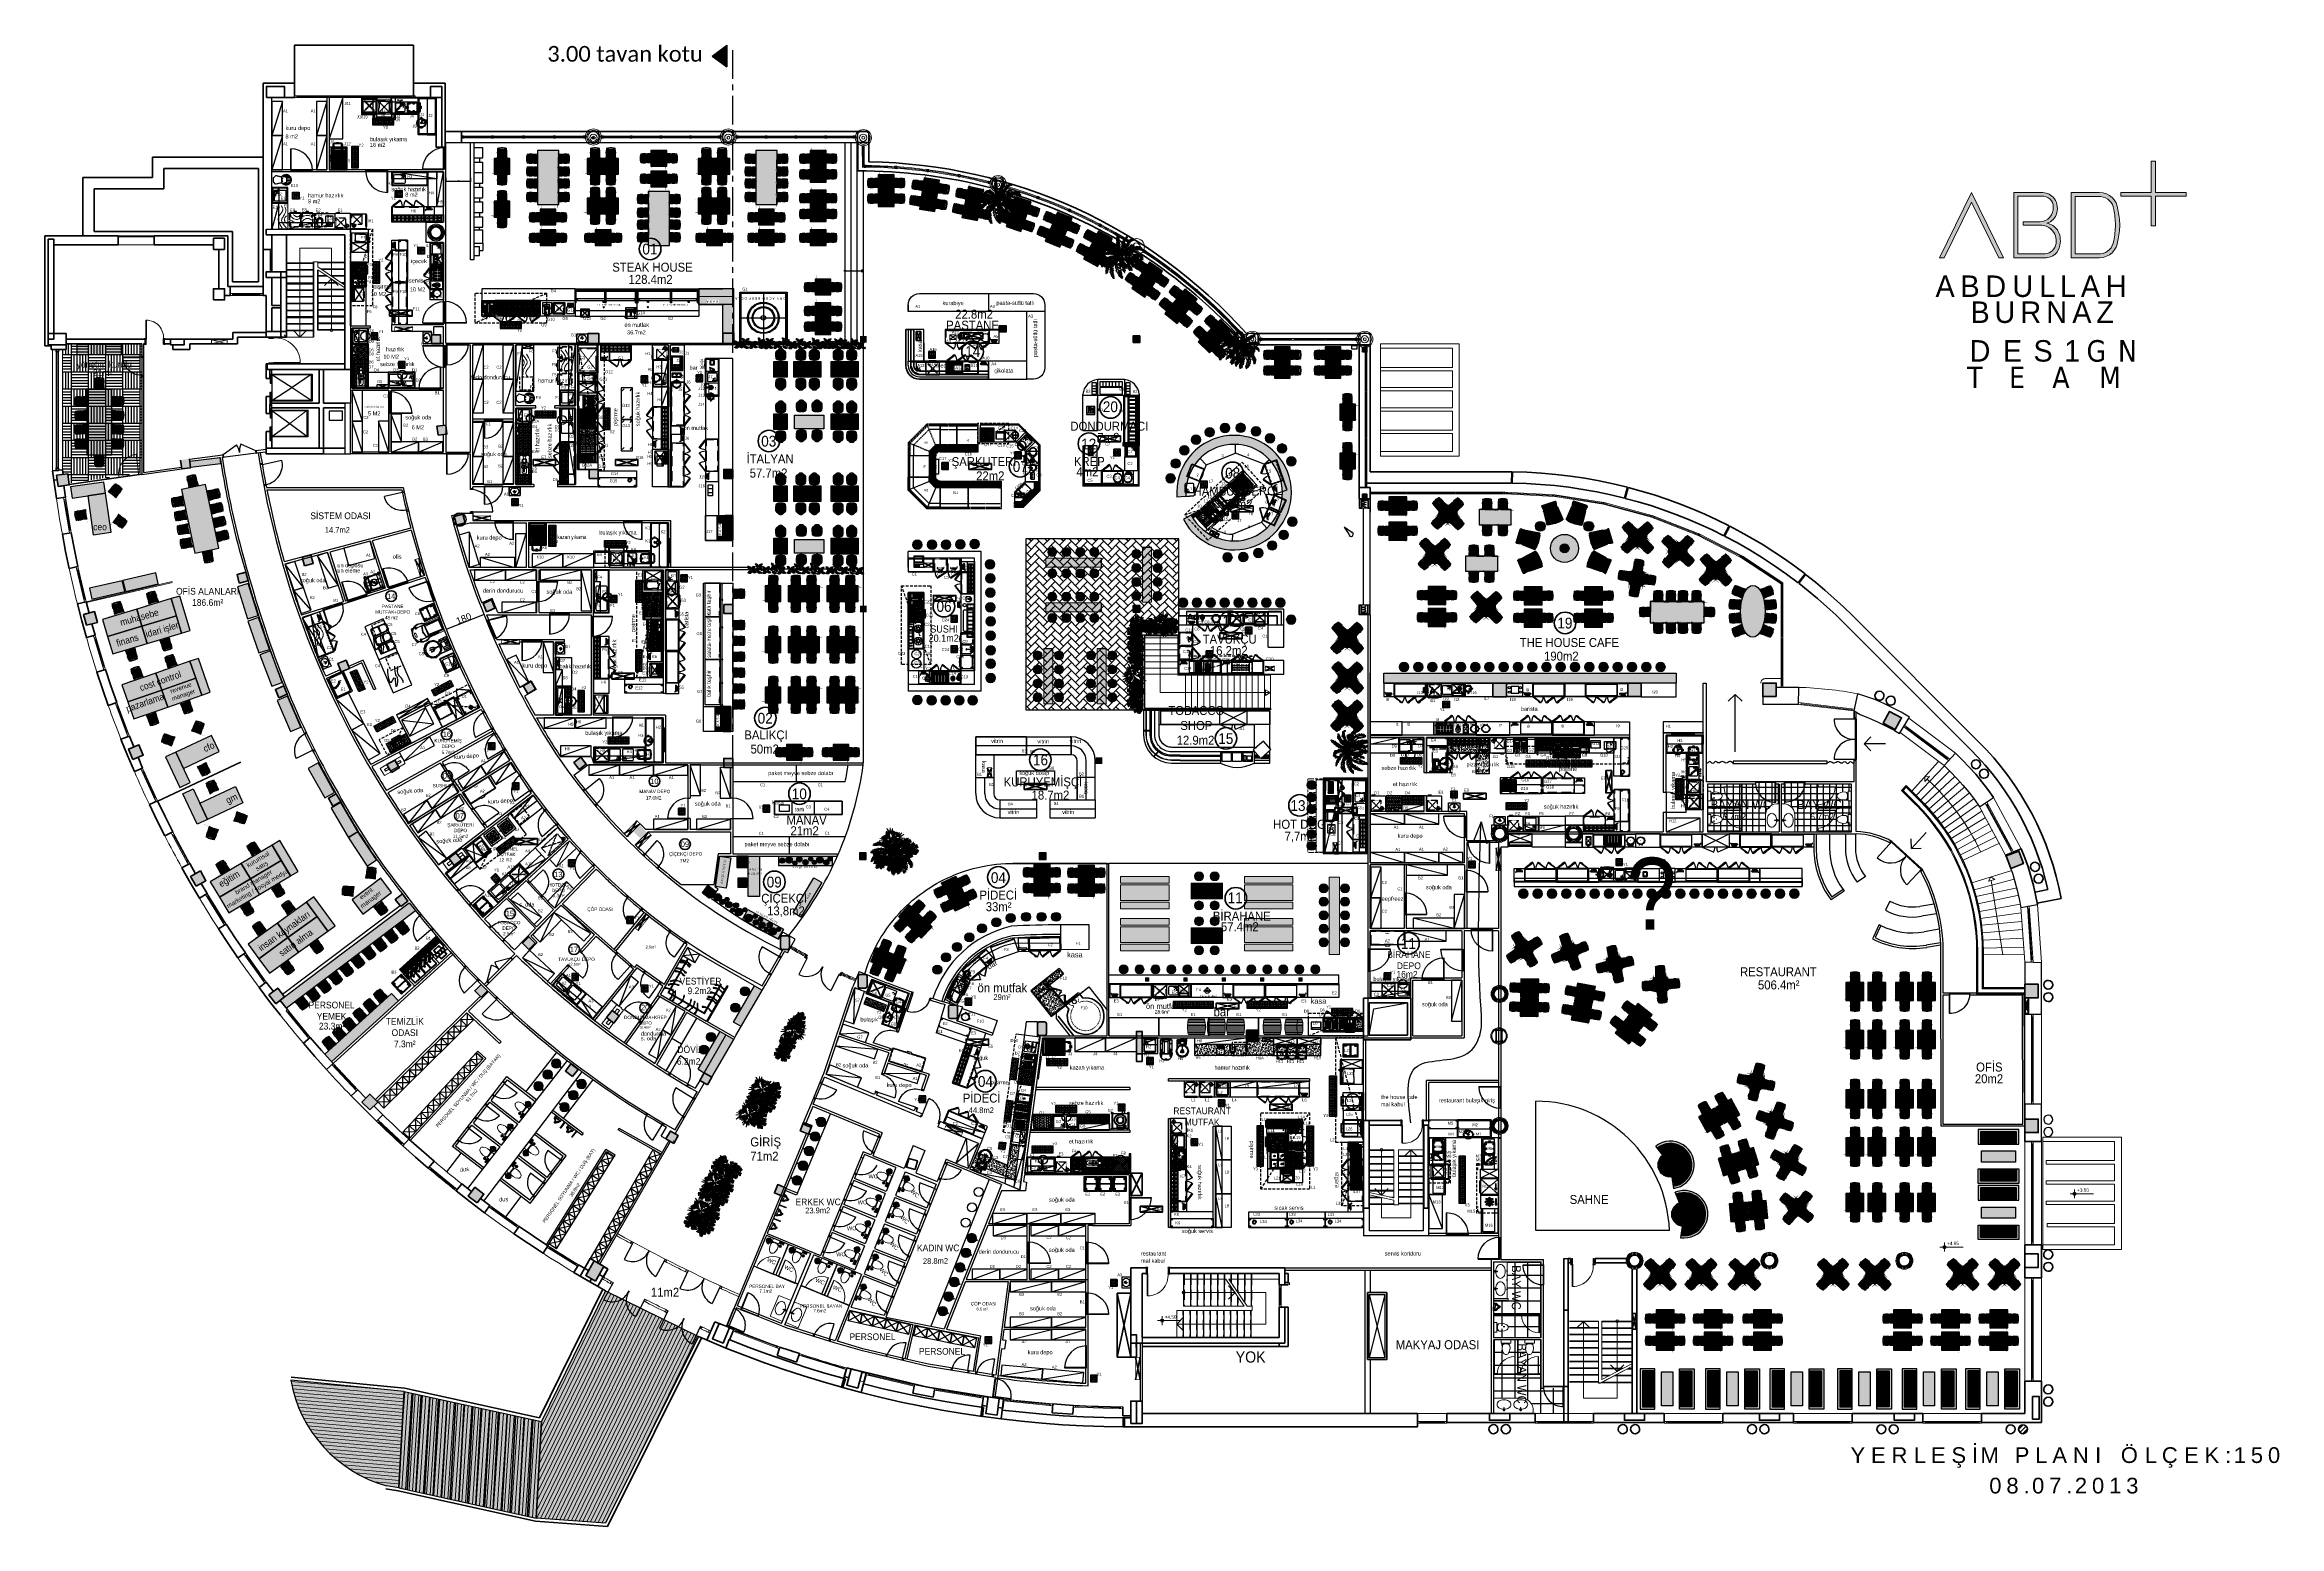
# Model space of a CAD drawing. Header units: millimetres. Extents: x -2729 to 15248, y -12439 to 5292.
# Drawn here: x 948 to 10885, y -12439 to -5846 of the extents above; entities outside this region: 9.
import ezdxf
from ezdxf.enums import TextEntityAlignment as Align

# ---------------------------------------------------------------- set-up
doc = ezdxf.new("R2010")
doc.units = ezdxf.units.MM
for name, pattern in [('AKS', [1.75, 1.25, -0.25, 0, -0.25]), ('CENTER', [50.8, 31.75, -6.35, 6.35, -6.35]), ('DASHED', [0.75, 0.5, -0.25]), ('DASHED2', [0.375, 0.25, -0.125]), ('DENSE_DOTTED', [0.088194, 0, -0.088194]), ('DOT', [0.25, 0, -0.25]), ('HIDDEN', [0.375, 0.25, -0.125]), ('HIDDEN2', [4.7625, 3.175, -1.5875]), ('HIDDENX2', [19.05, 12.7, -6.35])]:
    doc.linetypes.add(name, pattern=pattern)
for name, color, linetype, lineweight in [('-DWG_ANA', 7, 'Continuous', 50), ('-DWG_DETAY1', 7, 'Continuous', 25), ('-DWG_DETAY2', 7, 'Continuous', 15), ('00000_Ном_пера__1', 7, 'Continuous', 50), ('005_Ном_пера__80', 7, 'Continuous', 13), ('035_Ном_пера__60', 7, 'Continuous', 35), ('0_штамп_Ном_пера__80', 7, 'Continuous', 13), ('_yaz__kot_Ном_пера__60', 7, 'Continuous', 35), ('_yaz__kot_Ном_пера__80', 7, 'Continuous', 13), ('a-duvar_Ном_пера__7', 5, 'Continuous', 35), ('alc_pan_Ном_пера__60', 7, 'Continuous', 35), ('alc_pan_Ном_пера__80', 7, 'Continuous', 13), ('ANKRAJ PLAKASI_Ном_пера__80', 7, 'Continuous', 13), ('antet_Ном_пера__60', 7, 'Continuous', 35), ('CAM', 155, 'Continuous', 15), ('dk-olcu_Ном_пера__80', 7, 'Continuous', 13), ('DUVAR', 7, 'Continuous', 30), ('DUVAR 2_Ном_пера__60', 7, 'Continuous', 35), ('DUVAR 2_Ном_пера__80', 7, 'Continuous', 13), ('E-duvar', 1, 'Continuous', 35), ('EXTERIOR_WALLS_Ном_пера__60', 7, 'Continuous', 35), ('EXTERIOR_WALLS_Ном_пера__80', 7, 'Continuous', 13), ('FLOORS_Ном_пера__80', 7, 'Continuous', 13), ('FURNITURE___EQUIPMENT_Ном_пера__60', 7, 'Continuous', 35), ('FURNITURE___EQUIPMENT_Ном_пера__7', 5, 'Continuous', 35), ('FURNITURE___EQUIPMENT_Ном_пера__80', 7, 'Continuous', 13), ('GAZ', 200, 'Continuous', 25), ('gor_orta', 40, 'Continuous', 9), ('gor_uzak', 32, 'Continuous', 0), ('gzm', 250, 'Continuous', 20), ('INTERIOR_WALLS_Ном_пера__60', 7, 'Continuous', 35), ('kap __Ном_пера__60', 7, 'Continuous', 35), ('kap __Ном_пера__80', 7, 'Continuous', 13), ('KAPI_Ном_пера__60', 7, 'Continuous', 35), ('KAPI_Ном_пера__80', 7, 'Continuous', 13), ('KAPı', 8, 'Continuous', 5), ('kolon_Ном_пера__1', 7, 'Continuous', 50), ('kolon_Ном_пера__60', 7, 'Continuous', 35), ('kolon_Ном_пера__80', 7, 'Continuous', 13), ('kutu profil_Ном_пера__80', 7, 'Continuous', 13), ('lavabo_Ном_пера__80', 7, 'Continuous', 13), ('Layer1', 250, 'Continuous', 20), ('merdiven_Ном_пера__23', 34, 'Continuous', 20), ('merdiven_Ном_пера__80', 7, 'Continuous', 13), ('mevcut duvarlar_Ном_пера__60', 7, 'Continuous', 35), ('mevcut kolonlar_Ном_пера__60', 7, 'Continuous', 35), ('mevcut kolonlar_Ном_пера__80', 7, 'Continuous', 13), ('pencere_Ном_пера__60', 7, 'Continuous', 35), ('pencere_Ном_пера__80', 7, 'Continuous', 13), ('prekast_Ном_пера__80', 7, 'Continuous', 13), ('STAIRS_Ном_пера__80', 7, 'Continuous', 13), ('tarama', 251, 'Continuous', 20), ('tefriş', 7, 'Continuous', 25), ('Ölçüler', 165, 'Continuous', 20), ('ölçüüü', 165, 'Continuous', 20), ('Двери ArchiCAD_Ном_пера__60', 7, 'Continuous', 35), ('Стены внутренние_Ном_пера__60', 7, 'Continuous', 35)]:
    doc.layers.add(name, color=color, linetype=linetype, lineweight=lineweight)
for name, color, linetype in [('0-Mek_vrf text', 7, 'Continuous'), ('002 Çizgi', 7, 'Continuous'), ('0D', 1, 'Continuous'), ('0T', 7, 'Continuous'), ('100', 11, 'Continuous'), ('4', 5, 'Continuous'), ('5', 6, 'Continuous'), ('A EKİPMAN', 142, 'Continuous'), ('AK', 7, 'Continuous'), ('ARBOLES', 118, 'Continuous'), ('BLOCK', 4, 'Continuous'), ('CIHAZ', 2, 'Continuous'), ('DIM', 8, 'Continuous'), ('Ekipman', 1, 'Continuous'), ('Ekipman-yazi', 53, 'Continuous'), ('kapı ABD', 55, 'Continuous'), ('Kıtc-002 Çizgi', 7, 'Continuous'), ('m2_alan-adi', 1, 'Continuous'), ('MAKPA-EKIPMAN', 251, 'Continuous'), ('MOBILYA', 31, 'Continuous'), ('OLCU', 7, 'Continuous'), ('PLAN', 9, 'Continuous'), ('PRO_OLCU', 173, 'Continuous'), ('Reyon', 5, 'Continuous'), ('Reyon-yazi', 93, 'Continuous'), ('S2000-002 Çizgi', 7, 'Continuous'), ('S2000-003 Kapı', 3, 'Continuous'), ('tefris', 39, 'Continuous'), ('TEKSO REYON YERLESIM', 5, 'Continuous')]:
    doc.layers.add(name, color=color, linetype=linetype)
for name, color, linetype, lineweight, true_color in [('0_штамп_Ном_пера__21', 7, 'Continuous', 20, 0x320033), ('_duvar-kaplama_Ном_пера__51', 7, 'Continuous', 20, 0x002000), ('_yaz__kot_Ном_пера__22', 7, 'Continuous', 20, 0xc600c6), ('AKS_Ном_пера__21', 7, 'Continuous', 20, 0x320033), ('AYDINLATMA', 7, 'Continuous', 70, 0xfcd703), ('EXTERIOR_WALLS_Ном_пера__5', 7, 'Continuous', 25, 0xa40f02), ('kolon_Ном_пера__24', 7, 'Continuous', 20, 0xcb00cc), ('kolon_Ном_пера__5', 7, 'Continuous', 25, 0xa40f02), ('lavabo_Ном_пера__136', 7, 'Continuous', 35, 0x743675), ('mevcut kolonlar_Ном_пера__215', 7, 'Continuous', 35, 0xab23ec), ('pencere_Ном_пера__135', 7, 'Continuous', 35, 0x583767)]:
    doc.layers.add(name, color=color, linetype=linetype, lineweight=lineweight, true_color=true_color)
doc.layers.add('alan', color=201, linetype='Continuous', plot=False)
doc.styles.add('ARIAL', font='arial.ttf')
doc.styles.add('GULAYLAR', font='tahoma.ttf')
doc.styles.add('RSAG', font='comic.ttf', dxfattribs={"height": 25})
doc.styles.get("Standard").update_dxf_attribs({"font": 'arial.ttf'})
doc.styles.add('Style-ENGINEERING I 0.34907', font='ENGINEERING.shx', dxfattribs={"oblique": 20})
doc.styles.add('style1', font='stylu.ttf', dxfattribs={"width": 0.8, "height": 12})
doc.styles.add('TAKSİM', font='GOTHIC.TTF', dxfattribs={"height": 20})
doc.styles.add('Yazi-20-Kucuk', font='arial.ttf', dxfattribs={"height": 5})
doc.styles.add('Yazi-20-Normal', font='arial.ttf', dxfattribs={"height": 10})
doc.styles.add('YAZI01', font='SIMPLXTW.SHX', dxfattribs={"width": 0.6})
doc.styles.add('Мой Ариал', font='arial.ttf', dxfattribs={"width": 0.9})
doc.styles.add('СГЕНЕРИР_СТИЛЬ_6', font='arial.ttf')
doc.dimstyles.new('ISO-25', dxfattribs={"dimtxt": 6, "dimasz": 3.5, "dimexe": 1.25, "dimexo": 0.625, "dimtad": 1, "dimtxsty": 'Standard', "dimblk": 'ARCHTICK', "dimcen": 2.5, "dimadec": 0, "dimazin": 0, "dimtfac": 1, "dimtmove": 0, "dimatfit": 3, "dimfxl": 1, "dimarcsym": 0})
doc.dimstyles.new('SARTF', dxfattribs={"dimtxt": 15, "dimasz": 5, "dimexe": 5, "dimexo": 5, "dimgap": 0.09, "dimtad": 2, "dimdec": 0, "dimzin": 0, "dimdsep": 46, "dimtxsty": 'ARIAL', "dimblk": 'DOT', "dimcen": 2, "dimdle": 5, "dimadec": 0, "dimazin": 0, "dimtfac": 1, "dimtdec": 0, "dimtofl": 0, "dimtmove": 0, "dimatfit": 2, "dimldrblk": 'ARCHTICK', "dimfxl": 1, "dimtolj": 1, "dimtzin": 0, "dimarcsym": 0})
pattern_1 = [(0, (-4e-12, -12635.68), (0, 28.575), []), (90, (-4e-12, -12635.68), (-28.575, 2e-15), [])]
pattern_2 = [(270, (-4e-12, -12635.68), (57.15, -1e-14), []), (0, (-4e-12, -12635.68), (1e-14, 57.15), [])]
pattern_3 = [(45, (-3877.01, 44984.851), (-9.1923748, 9.1923748), [])]
pattern_4 = [(266.2654, (-4e-12, -12135.68), (15.84129, -1.034024), [])]
pattern_5 = [(266.2654, (-4e-12, -12635.68), (15.84129, -1.034024), [])]
pattern_6 = [(27.5, (-14733.455, -13775.685), (16.221706, -8.444485), [1.905, -20.955]), (332.5, (-14733.455, -13775.685), (4.055361, 19.000058), [1.524, -16.764058]), (77.95144, (-14732.104, -13776.389), (20.277067, 10.555573), [1.619001, -17.809024]), (23.6842, (-14731.511, -13770.992), (23.435548, -14.25795), [2.8575, -31.4325]), (74.13556, (-14729.558, -13772.18), (31.40187, 13.77413), [2.428502, -26.71356]), (328.68415, (-14731.51, -13770.992), (31.40187, 13.77413), [2.285997, -25.145973]), (358.5, (-14729.65, -13773.137), (10.093824, -15.250104), [1.905, -20.955]), (303.5, (-14729.65, -13773.137), (12.758331, 14.651688), [1.524, -16.764]), (48.951445, (-14728.81, -13774.408), (22.852155, -0.598416), [1.619001, -17.808994]), (15, (-14733.4554, -13775.685), (3.521131, 7.6936712), [0, -16.5608, 0, -17.018, 0, -16.8275]), (345, (-14733.455, -13775.685), (10.0070765, 6.6984005), [0, -9.7028, 0, -16.1798, 0, -6.4135]), (305, (-14738.6885, -13773.517), (12.307708, -5.7180944), [0, -6.35, 0, -19.812, 0, -26.289]), (295, (-14741.035, -13772.545), (14.6583816, -3.319557), [0, -8.255, 0, -13.1572, 0, -18.669])]
pattern_7 = [(45, (3000.0637, 37209.333), (-2.24506403, 2.24506403), [])]
pattern_8 = [(360, (5344.1859, -6880.5406), (-1e-16, -0.5588), [0.4064, -0.1524]), (270, (5344.1859, -6880.5406), (-0.5588, 0), [0.4064, -0.1524])]
pattern_9 = [(360, (3871.6512, -8883.1678), (-1e-16, -0.5588), [0.4064, -0.1524]), (270, (3871.6512, -8883.1678), (-0.5588, 0), [0.4064, -0.1524])]
pattern_10 = [(360, (3705.8178, -8883.51823), (-1e-16, -0.5588), [0.4064, -0.1524]), (270, (3705.8178, -8883.51823), (-0.5588, 0), [0.4064, -0.1524])]
pattern_11 = [(360, (928.59734, -5581.39235), (-1e-16, -0.5588), [0.4064, -0.1524]), (270, (928.59734, -5581.39235), (-0.5588, 0), [0.4064, -0.1524])]
pattern_12 = [(360, (931.4009, -6501.1185), (-1e-16, -0.5588), [0.4064, -0.1524]), (270, (931.4009, -6501.1185), (-0.5588, 0), [0.4064, -0.1524])]
pattern_13 = [(360, (4043.08634, -8883.1678), (-1e-16, -0.5588), [0.4064, -0.1524]), (270, (4043.08634, -8883.1678), (-0.5588, 0), [0.4064, -0.1524])]
pattern_14 = [(360, (-2573.8767, 2304.21534), (-1e-16, -0.5588), [0.4064, -0.1524]), (270, (-2573.8767, 2304.21534), (-0.5588, 0), [0.4064, -0.1524])]

# ---------------------------------------------------------------- blocks, each defined once
blk = doc.blocks.new('dfgbdf')
at = {"layer": 'tefris', "color": 250, "lineweight": 9}
for p, q in [((-2454114.4, 525164.5), (-2454111.4, 525199.8)), ((-2454113, 525201.1), (-2454113.6, 525190.3)), ((-2454113.6, 525190.3), (-2454112.2, 525190.2)), ((-2454113, 525203.1), (-2454113, 525201.1)), ((-2454113, 525203.1), (-2454111.4, 525203.1)), ((-2454113, 525201.1), (-2454111.4, 525201.1)), ((-2454111.6, 525210.2), (-2454111.7, 525205.8)), ((-2454111.6, 525210.2), (-2454111.7, 525205.8)), ((-2454111.6, 525210.2), (-2454111.6, 525211.1)), ((-2454111.4, 525199.8), (-2454111.4, 525205.1)), ((-2454111.4, 525202.3), (-2454108.5, 525202.3)), ((-2454111.4, 525199.8), (-2454108.4, 525199.8)), ((-2454108.5, 525205.1), (-2454108.5, 525199.8)), ((-2454108.4, 525202.1), (-2454108.4, 525199.8)), ((-2454075.4, 525201.8), (-2454075.4, 525199.5)), ((-2454075.4, 525199.5), (-2454072.4, 525199.5)), ((-2454075.3, 525204.9), (-2454075.3, 525199.5)), ((-2454075.3, 525202), (-2454072.4, 525202)), ((-2454072.4, 525199.5), (-2454072.4, 525204.8)), ((-2454070.8, 525202.8), (-2454072.4, 525202.8)), ((-2454070.8, 525200.8), (-2454072.4, 525200.8)), ((-2454069.9, 525163.7), (-2454072.4, 525199.5)), ((-2454072, 525209.9), (-2454072.1, 525205.5)), ((-2454072, 525209.9), (-2454072.1, 525205.5)), ((-2454072, 525209.9), (-2454072, 525210.8)), ((-2454070.3, 525189.9), (-2454071.7, 525190)), ((-2454070.8, 525202.8), (-2454070.8, 525200.8)), ((-2454070.8, 525200.8), (-2454070.3, 525189.9))]:
    blk.add_line(p, q, dxfattribs=at)
for centre, radius, start, end in [((-2454110.7, 525205.8), 1, 179.58928, 282.17166), ((-2454110.6, 525211.1), 1, 106.42498, 179.58928), ((-2454111, 525210.5), 0.665, 128.18426, 174.5564), ((-2454110.6, 525210.2), 1, 179.58928, 285.89932), ((-2454110.5, 525209.9), 1.47, 98.72199, 127.31737), ((-2454092.4, 525148.8), 65.9, 89.45885, 106.29353), ((-2454092.4, 525148.8), 65.2, 89.45885, 106.29353), ((-2454092.6, 525121.4), 85.3, 89.48851, 102.07007), ((-2454092.4, 525145.7), 65.9, 89.45892, 105.76791), ((-2454092.4, 525122.7), 80.9, 77.82439, 101.35417), ((-2454092.1, 525148.8), 65.9, 72.88503, 89.71971), ((-2454092.1, 525148.8), 65.2, 72.88503, 89.71971), ((-2454092.1, 525145.7), 65.9, 73.41065, 89.71964), ((-2454092.3, 525121.4), 85.3, 77.10849, 89.69005), ((-2454073, 525209.9), 1, 253.27924, 359.58928), ((-2454073.1, 525205.5), 1, 257.0069, 359.58928), ((-2454073.2, 525209.6), 1.47, 51.86118, 80.45656), ((-2454073, 525210.8), 1, 359.58928, 72.75358), ((-2454072.7, 525210.3), 0.665, 4.62216, 50.9943), ((-2454072.9, 525163.5), 3, 344.98388, 3.98798)]:
    blk.add_arc(centre, radius, start, end, dxfattribs=at)
blk = doc.blocks.new('fgvbhfgjh')
h = blk.add_hatch(color=18)
h.set_gradient(color1=(8, 8, 8), color2=(145, 145, 145), one_color=1, tint=0.41, name='INVCURVED')
h.paths.add_polyline_path([(-2451483.2, 521668.9), (-2451413.2, 521668.9), (-2451413.2, 521598.9), (-2451483.2, 521598.9)])
blk.add_lwpolyline([(-2451483.2, 521668.9), (-2451413.2, 521668.9), (-2451413.2, 521598.9), (-2451483.2, 521598.9), (-2451483.2, 521668.9)])
blk = doc.blocks.new('mmmm')
at = {"layer": 'tefris'}
h = blk.add_hatch(color=18, dxfattribs=at)
h.set_gradient(color1=(8, 8, 8), color2=(92, 92, 92), one_color=1, tint=0.36, name='CYLINDER')
edge = h.paths.add_edge_path()
edge.add_ellipse((-2457679.2, 522984), major_axis=(-0.707, 0.707), ratio=1, start_angle=224.62893, end_angle=297.79426, ccw=False)
edge.add_line((-2457678.2, 522984), (-2457678.2, 522983.4))
edge.add_ellipse((-2457678.9, 522983.4), major_axis=(0.47, 0.47), ratio=1, start_angle=314.62994, end_angle=369.2071)
edge.add_ellipse((-2457679.3, 522982.8), major_axis=(1.04, 1.04), ratio=1, start_angle=8.34022, end_angle=35.49723)
edge.add_ellipse((-2457698.2, 522921.9), major_axis=(46.1, 46.1), ratio=1, start_angle=27.9257, end_angle=44.76037)
edge.add_ellipse((-2457698.5, 522921.9), major_axis=(46.1, 46.1), ratio=1, start_angle=44.49951, end_angle=61.33419)
edge.add_ellipse((-2457716.7, 522983), major_axis=(1.04, 1.04), ratio=1, start_angle=53.76266, end_angle=80.91966)
edge.add_ellipse((-2457717.1, 522983.7), major_axis=(-0.47, 0.47), ratio=1, start_angle=-9.94722, end_angle=39.59707)
edge.add_line((-2457717.8, 522983.8), (-2457717.8, 522984.2))
edge.add_ellipse((-2457716.8, 522984.2), major_axis=(0.707, 0.707), ratio=1, start_angle=61.46564, end_angle=134.62994, ccw=False)
edge.add_ellipse((-2457698.5, 522921.9), major_axis=(-46.6, 46.6), ratio=1, start_angle=314.49951, end_angle=331.33419, ccw=False)
edge.add_ellipse((-2457698.2, 522921.9), major_axis=(-46.6, 46.6), ratio=1, start_angle=297.9257, end_angle=314.76037, ccw=False)
edge = h.paths.add_edge_path()
edge.add_ellipse((-2457761.9, 522875.6), major_axis=(119.3, 37.2), ratio=0.426528, start_angle=36.98227, end_angle=62.29266)
edge.add_line((-2457720.5, 522938), (-2457717.6, 522973))
edge.add_line((-2457717.6, 522973), (-2457714.6, 522972.9))
edge.add_line((-2457714.6, 522972.9), (-2457714.5, 522975.2))
edge.add_ellipse((-2457698.6, 522895.9), major_axis=(57.2, 57.2), ratio=1, start_angle=392.86505, end_angle=416.39484, ccw=False)
edge.add_line((-2457681.5, 522975), (-2457681.6, 522972.7))
edge.add_line((-2457681.6, 522972.7), (-2457678.6, 522972.7))
edge.add_line((-2457678.6, 522972.7), (-2457676, 522936.9))
edge.add_ellipse((-2457679, 522936.7), major_axis=(2.12, 2.12), ratio=1, start_angle=300.03121, end_angle=319.02865, ccw=False)
edge = h.paths.add_edge_path()
edge.add_ellipse((-2457716.8, 522978.9), major_axis=(-0.707, 0.707), ratio=1, start_angle=44.62844, end_angle=147.01151, ccw=False)
edge.add_line((-2457717.8, 522978.9), (-2457717.8, 522983.3))
edge.add_ellipse((-2457716.8, 522983.3), major_axis=(0.707, 0.707), ratio=1, start_angle=134.62994, end_angle=240.93999)
edge.add_ellipse((-2457698.6, 522918.9), major_axis=(-46.6, 46.6), ratio=1, start_angle=314.49958, end_angle=330.80857, ccw=False)
edge.add_ellipse((-2457698.3, 522918.9), major_axis=(46.6, 46.6), ratio=1, start_angle=388.45132, end_angle=404.76031, ccw=False)
edge.add_ellipse((-2457679.2, 522983.1), major_axis=(0.707, 0.707), ratio=1, start_angle=208.3199, end_angle=314.62813)
edge.add_line((-2457678.2, 522983), (-2457678.2, 522978.7))
edge.add_ellipse((-2457679.2, 522978.7), major_axis=(0.707, 0.707), ratio=1, start_angle=212.2484, end_angle=314.62994, ccw=False)
edge.add_ellipse((-2457698.4, 522894.5), major_axis=(60.3, 60.3), ratio=1, start_angle=32.1468, end_angle=44.73071)
edge.add_ellipse((-2457698.7, 522894.5), major_axis=(-60.3, 60.3), ratio=1, start_angle=-45.47082, end_angle=-32.88691)
edge = h.paths.add_edge_path()
edge.add_ellipse((-2457698.2, 522921.9), major_axis=(46.1, 46.1), ratio=1, start_angle=387.9257, end_angle=404.76037, ccw=False)
edge.add_ellipse((-2457679.3, 522982.8), major_axis=(-1.04, 1.04), ratio=1, start_angle=276.90185, end_angle=305.49723, ccw=False)
edge.add_ellipse((-2457678.9, 522983.4), major_axis=(-0.47, 0.47), ratio=1, start_angle=224.62994, end_angle=276.03497, ccw=False)
edge.add_line((-2457678.2, 522983.4), (-2457678.2, 522983))
edge.add_line((-2457678.2, 522983), (-2457678.2, 522983))
edge.add_ellipse((-2457679.2, 522983.1), major_axis=(-0.707, 0.707), ratio=1, start_angle=118.57881, end_angle=224.62813, ccw=False)
edge.add_ellipse((-2457698.3, 522918.9), major_axis=(46.6, 46.6), ratio=1, start_angle=28.44739, end_angle=44.76031)
edge.add_ellipse((-2457698.6, 522918.9), major_axis=(-46.6, 46.6), ratio=1, start_angle=-45.50042, end_angle=-29.1875)
edge.add_ellipse((-2457716.8, 522983.3), major_axis=(0.707, 0.707), ratio=1, start_angle=134.62994, end_angle=240.68108, ccw=False)
edge.add_line((-2457717.8, 522983.3), (-2457717.8, 522983.8))
edge.add_ellipse((-2457717.1, 522983.7), major_axis=(0.47, 0.47), ratio=1, start_angle=83.22492, end_angle=129.59707, ccw=False)
edge.add_ellipse((-2457716.7, 522983), major_axis=(1.04, 1.04), ratio=1, start_angle=413.76266, end_angle=442.35804, ccw=False)
edge.add_ellipse((-2457698.5, 522921.9), major_axis=(46.1, 46.1), ratio=1, start_angle=404.49951, end_angle=421.33419, ccw=False)
h.paths.add_polyline_path([(-2457718.4, 522963.4), (-2457719.7, 522963.4), (-2457719.2, 522974.3), (-2457717.6, 522974.3), (-2457717.6, 522973)])
h.paths.add_polyline_path([(-2457676.5, 522963.1), (-2457677.9, 522963.1), (-2457678.6, 522972.7), (-2457678.6, 522974), (-2457676.9, 522974)])
h.paths.add_polyline_path([(-2457678.5, 522976), (-2457676.9, 522976), (-2457676.9, 522974), (-2457678.6, 522974)])
h.paths.add_polyline_path([(-2457717.6, 522974.3), (-2457719.2, 522974.3), (-2457719.2, 522976.3), (-2457717.5, 522976.3)])
edge = h.paths.add_edge_path()
edge.add_line((-2457714.6, 522975.4), (-2457717.5, 522975.5))
edge.add_line((-2457717.5, 522975.5), (-2457717.5, 522978.2))
edge.add_ellipse((-2457716.8, 522978.9), major_axis=(-0.707, 0.707), ratio=1, start_angle=90.20294, end_angle=147.21232)
edge.add_ellipse((-2457698.7, 522894.5), major_axis=(-60.3, 60.3), ratio=1, start_angle=325.75038, end_angle=327.11074, ccw=False)
edge.add_line((-2457714.6, 522978.3), (-2457714.6, 522975.4))
h = blk.add_hatch(color=33, dxfattribs=at)
h.set_gradient(color1=(172, 159, 128), one_color=1, tint=1, name='CYLINDER')
h.paths.add_polyline_path([(-2457681.5, 522972.7), (-2457681.4, 522975.2), (-2457678.5, 522975.2), (-2457678.6, 522972.7)])
edge = h.paths.add_edge_path()
edge.add_line((-2457678.5, 522975.2), (-2457681.4, 522975.2))
edge.add_line((-2457681.4, 522975.2), (-2457681.4, 522978.1))
edge.add_ellipse((-2457698.4, 522894.5), major_axis=(60.3, 60.3), ratio=1, start_angle=392.14915, end_angle=393.5095, ccw=False)
edge.add_ellipse((-2457679.2, 522978.7), major_axis=(0.707, 0.707), ratio=1, start_angle=212.04756, end_angle=269.05695)
edge.add_line((-2457678.5, 522977.9), (-2457678.5, 522975.2))
h.paths.add_polyline_path([(-2457717.6, 522973), (-2457717.5, 522975.5), (-2457714.6, 522975.4), (-2457714.7, 522972.9)])
h = blk.add_hatch(color=18, dxfattribs=at)
h.set_gradient(color1=(8, 8, 8), color2=(92, 92, 92), one_color=1, tint=0.36, name='CYLINDER')
h.paths.add_polyline_path([(-2457678.9, 522824, 0.330551), (-2457678.2, 522824.9), (-2457678.2, 522825.5, -0.242744), (-2457678.5, 522824.9, -0.119053), (-2457679.1, 522824.6, -0.073588), (-2457698, 522821.8, -0.073588), (-2457716.9, 522824.4, -0.119053), (-2457717.5, 522824.7, -0.219609), (-2457717.8, 522825.1), (-2457717.8, 522824.7, 0.330546), (-2457717.1, 522823.7, 0.073588), (-2457698, 522821.1, 0.073588)])
edge = h.paths.add_edge_path()
edge.add_ellipse((-2457761.9, 522933.3), major_axis=(119.3, -37.2), ratio=0.426528, start_angle=297.70734, end_angle=323.01773, ccw=False)
edge.add_line((-2457720.5, 522870.9), (-2457717.6, 522835.9))
edge.add_line((-2457717.6, 522835.9), (-2457714.6, 522836))
edge.add_line((-2457714.6, 522836), (-2457714.5, 522833.7))
edge.add_arc((-2457698.6, 522913), 80.9, 258.60516, 282.13495)
edge.add_line((-2457681.5, 522833.9), (-2457681.6, 522836.2))
edge.add_line((-2457681.6, 522836.2), (-2457678.6, 522836.2))
edge.add_line((-2457678.6, 522836.2), (-2457676, 522872))
edge.add_arc((-2457679, 522872.2), 3, -4.02865, 14.96879)
h.paths.add_polyline_path([(-2457716.6, 522831, 0.479029), (-2457717.8, 522830), (-2457717.8, 522825.6, -0.500272), (-2457716.5, 522826.6, 0.071282), (-2457698, 522824.1, 0.071282), (-2457679.5, 522826.8, -0.500262), (-2457678.2, 522825.9), (-2457678.2, 522830.2, 0.479021), (-2457679.4, 522831.2, -0.054963), (-2457698, 522829.1, -0.054963)])
h.paths.add_polyline_path([(-2457698, 522821.8, 0.073588), (-2457679.1, 522824.6, 0.125422), (-2457678.4, 522824.9, 0.228135), (-2457678.2, 522825.5), (-2457678.2, 522825.9), (-2457678.2, 522825.9, 0.49885), (-2457679.5, 522826.8, -0.071299), (-2457698, 522824.1, -0.071299), (-2457716.5, 522826.6, 0.49886), (-2457717.8, 522825.6), (-2457717.8, 522825.1, 0.205144), (-2457717.5, 522824.7, 0.125422), (-2457716.9, 522824.4, 0.073588)])
h.paths.add_polyline_path([(-2457718.4, 522845.5), (-2457719.7, 522845.5), (-2457719.2, 522834.6), (-2457717.6, 522834.6), (-2457717.6, 522835.9)])
h.paths.add_polyline_path([(-2457676.5, 522845.8), (-2457677.9, 522845.8), (-2457678.6, 522836.2), (-2457678.6, 522834.9), (-2457676.9, 522834.9)])
h.paths.add_polyline_path([(-2457678.5, 522832.9), (-2457676.9, 522832.9), (-2457676.9, 522834.9), (-2457678.6, 522834.9)])
h.paths.add_polyline_path([(-2457717.6, 522834.6), (-2457719.2, 522834.6), (-2457719.2, 522832.6), (-2457717.5, 522832.6)])
h.paths.add_polyline_path([(-2457714.6, 522833.5), (-2457717.5, 522833.4), (-2457717.5, 522830.7, -0.254011), (-2457716.6, 522831, 0.005936), (-2457714.6, 522830.6)])
h = blk.add_hatch(color=33, dxfattribs=at)
h.set_gradient(color1=(172, 159, 128), one_color=1, tint=1, name='CYLINDER')
h.paths.add_polyline_path([(-2457681.5, 522836.2), (-2457681.4, 522833.7), (-2457678.5, 522833.7), (-2457678.6, 522836.2)])
h.paths.add_polyline_path([(-2457678.5, 522833.7), (-2457681.4, 522833.7), (-2457681.4, 522830.8, 0.005936), (-2457679.4, 522831.2, -0.254011), (-2457678.5, 522831)])
h.paths.add_polyline_path([(-2457717.6, 522835.9), (-2457717.5, 522833.4), (-2457714.6, 522833.5), (-2457714.7, 522836)])
at = {"extrusion": (0, 0, -1), "zscale": -1, "rotation": 90}
blk.add_blockref('fgvbhfgjh', (2979332.8, 2974352.6), dxfattribs=at)
at = {"layer": 'tefris', "rotation": 0.0406654588504009}
blk.add_blockref('dfgbdf', (-3234, -484.9), dxfattribs=at)
at = {"layer": 'tefris', "xscale": -1, "rotation": 179.9593345443883}
blk.add_blockref('dfgbdf', (-3234, 1046293.8), dxfattribs=at)
blk = doc.blocks.new('fghnfghn')
at = {"layer": 'tefris'}
h = blk.add_hatch(color=33, dxfattribs=at)
h.set_gradient(color1=(172, 159, 128), one_color=1, tint=1, name='CYLINDER')
h.paths.add_polyline_path([(-2438783.8, 526818.1, -0.330551), (-2438782.8, 526818.8), (-2438782.3, 526818.8, 0.242744), (-2438782.9, 526818.5, 0.119053), (-2438783.1, 526817.9, 0.073588), (-2438786, 526799, 0.073588), (-2438783.4, 526780.1, 0.119053), (-2438783.1, 526779.5, 0.219609), (-2438782.6, 526779.2), (-2438783.1, 526779.2, -0.330546), (-2438784, 526779.9, -0.073588), (-2438786.7, 526799, -0.073588)])
edge = h.paths.add_edge_path()
edge.add_ellipse((-2438674.5, 526735.1), major_axis=(-37.2, 119.3), ratio=0.426528, start_angle=36.98227, end_angle=62.29266)
edge.add_line((-2438736.8, 526776.5), (-2438771.8, 526779.4))
edge.add_line((-2438771.8, 526779.4), (-2438771.8, 526782.4))
edge.add_line((-2438771.8, 526782.4), (-2438774.1, 526782.5))
edge.add_arc((-2438694.8, 526798.4), 80.9, -192.13495, -168.60516, ccw=False)
edge.add_line((-2438773.9, 526815.5), (-2438771.6, 526815.4))
edge.add_line((-2438771.6, 526815.4), (-2438771.6, 526818.4))
edge.add_line((-2438771.6, 526818.4), (-2438735.8, 526821))
edge.add_arc((-2438735.6, 526818), 3, 75.03121, 94.02865, ccw=False)
h.paths.add_polyline_path([(-2438776.8, 526780.4, -0.479029), (-2438777.8, 526779.2), (-2438782.2, 526779.2, 0.500272), (-2438781.2, 526780.5, -0.071282), (-2438783.7, 526799, -0.071282), (-2438781, 526817.5, 0.500262), (-2438781.9, 526818.8), (-2438777.5, 526818.8, -0.479021), (-2438776.6, 526817.6, 0.054963), (-2438778.7, 526799, 0.054963)])
h.paths.add_polyline_path([(-2438786, 526799, -0.073588), (-2438783.1, 526817.9, -0.125422), (-2438782.8, 526818.6, -0.228135), (-2438782.3, 526818.8), (-2438781.9, 526818.8), (-2438781.9, 526818.8, -0.49885), (-2438781, 526817.5, 0.071299), (-2438783.7, 526799, 0.071299), (-2438781.2, 526780.5, -0.49886), (-2438782.2, 526779.2), (-2438782.6, 526779.2, -0.205144), (-2438783.1, 526779.5, -0.125422), (-2438783.4, 526780.1, -0.073588)])
h.paths.add_polyline_path([(-2438762.3, 526778.6), (-2438762.3, 526777.3), (-2438773.1, 526777.8), (-2438773.1, 526779.5), (-2438771.8, 526779.4)])
h.paths.add_polyline_path([(-2438762, 526820.5), (-2438762, 526819.1), (-2438771.6, 526818.4), (-2438772.9, 526818.5), (-2438772.9, 526820.1)])
h.paths.add_polyline_path([(-2438774.9, 526818.5), (-2438774.9, 526820.1), (-2438772.9, 526820.1), (-2438772.9, 526818.5)])
h.paths.add_polyline_path([(-2438773.1, 526779.5), (-2438773.1, 526777.8), (-2438775.1, 526777.9), (-2438775.1, 526779.5)])
h.paths.add_polyline_path([(-2438774.3, 526782.4), (-2438774.3, 526779.5), (-2438777.1, 526779.5, 0.254011), (-2438776.8, 526780.4, -0.005936), (-2438777.2, 526782.4)])
h = blk.add_hatch(color=33, dxfattribs=at)
h.set_gradient(color1=(172, 159, 128), one_color=1, tint=1, name='CYLINDER')
h.paths.add_polyline_path([(-2438771.6, 526815.5), (-2438774.1, 526815.6), (-2438774.1, 526818.5), (-2438771.6, 526818.4)])
h.paths.add_polyline_path([(-2438774.1, 526818.5), (-2438774.1, 526815.6), (-2438777, 526815.6, -0.005936), (-2438776.6, 526817.6, 0.254011), (-2438776.8, 526818.5)])
h.paths.add_polyline_path([(-2438771.8, 526779.4), (-2438774.3, 526779.5), (-2438774.3, 526782.4), (-2438771.8, 526782.3)])
h = blk.add_hatch(color=33, dxfattribs=at)
h.set_gradient(color1=(172, 159, 128), one_color=1, tint=1, name='CYLINDER')
h.paths.add_polyline_path([(-2438622.9, 526818.1, 0.330551), (-2438623.8, 526818.8), (-2438624.3, 526818.8, -0.242744), (-2438623.8, 526818.5, -0.119053), (-2438623.5, 526817.9, -0.073588), (-2438620.7, 526799, -0.073588), (-2438623.3, 526780.1, -0.119053), (-2438623.5, 526779.5, -0.219609), (-2438624, 526779.2), (-2438623.6, 526779.2, 0.330546), (-2438622.6, 526779.9, 0.073588), (-2438620, 526799, 0.073588)])
edge = h.paths.add_edge_path()
edge.add_ellipse((-2438732.2, 526735.1), major_axis=(37.2, 119.3), ratio=0.426528, start_angle=297.70734, end_angle=323.01773, ccw=False)
edge.add_line((-2438669.8, 526776.5), (-2438634.8, 526779.4))
edge.add_line((-2438634.8, 526779.4), (-2438634.8, 526782.4))
edge.add_line((-2438634.8, 526782.4), (-2438632.5, 526782.5))
edge.add_arc((-2438711.9, 526798.4), 80.9, 348.60516, 372.13495)
edge.add_line((-2438632.8, 526815.5), (-2438635.1, 526815.4))
edge.add_line((-2438635.1, 526815.4), (-2438635.1, 526818.4))
edge.add_line((-2438635.1, 526818.4), (-2438670.9, 526821))
edge.add_arc((-2438671.1, 526818), 3, 85.97135, 104.96879)
h.paths.add_polyline_path([(-2438629.8, 526780.4, 0.479029), (-2438628.9, 526779.2), (-2438624.5, 526779.2, -0.500272), (-2438625.4, 526780.5, 0.071282), (-2438623, 526799, 0.071282), (-2438625.7, 526817.5, -0.500262), (-2438624.7, 526818.8), (-2438629.1, 526818.8, 0.479021), (-2438630.1, 526817.6, -0.054963), (-2438628, 526799, -0.054963)])
h.paths.add_polyline_path([(-2438620.7, 526799, 0.073588), (-2438623.5, 526817.9, 0.125422), (-2438623.8, 526818.6, 0.228135), (-2438624.3, 526818.8), (-2438624.7, 526818.8), (-2438624.7, 526818.8, 0.49885), (-2438625.7, 526817.5, -0.071299), (-2438623, 526799, -0.071299), (-2438625.4, 526780.5, 0.49886), (-2438624.5, 526779.2), (-2438624, 526779.2, 0.205144), (-2438623.6, 526779.5, 0.125422), (-2438623.3, 526780.1, 0.073588)])
h.paths.add_polyline_path([(-2438644.4, 526778.6), (-2438644.4, 526777.3), (-2438633.5, 526777.8), (-2438633.5, 526779.5), (-2438634.8, 526779.4)])
h.paths.add_polyline_path([(-2438644.7, 526820.5), (-2438644.7, 526819.1), (-2438635.1, 526818.4), (-2438633.8, 526818.5), (-2438633.8, 526820.1)])
h.paths.add_polyline_path([(-2438631.8, 526818.5), (-2438631.8, 526820.1), (-2438633.8, 526820.1), (-2438633.8, 526818.5)])
h.paths.add_polyline_path([(-2438633.5, 526779.5), (-2438633.5, 526777.8), (-2438631.5, 526777.9), (-2438631.5, 526779.5)])
h.paths.add_polyline_path([(-2438632.3, 526782.4), (-2438632.3, 526779.5), (-2438629.6, 526779.5, -0.254011), (-2438629.8, 526780.4, 0.005936), (-2438629.4, 526782.4)])
h = blk.add_hatch(color=33, dxfattribs=at)
h.set_gradient(color1=(172, 159, 128), one_color=1, tint=1, name='CYLINDER')
h.paths.add_polyline_path([(-2438635.1, 526815.5), (-2438632.6, 526815.6), (-2438632.6, 526818.5), (-2438635.1, 526818.4)])
h.paths.add_polyline_path([(-2438632.6, 526818.5), (-2438632.6, 526815.6), (-2438629.7, 526815.6, 0.005936), (-2438630.1, 526817.6, -0.254011), (-2438629.8, 526818.5)])
h.paths.add_polyline_path([(-2438634.8, 526779.4), (-2438632.3, 526779.5), (-2438632.3, 526782.4), (-2438634.8, 526782.3)])
blk.add_blockref('fgvbhfgjh', (12744.9, 5164.3))
at = {"layer": 'tefris', "rotation": 90.0406654588503}
blk.add_blockref('dfgbdf', (-1915313.9, 2981263), dxfattribs=at)
at = {"layer": 'tefris', "xscale": -1, "rotation": 269.9593345411497}
blk.add_blockref('dfgbdf', (-2962092.7, 2981263), dxfattribs=at)
blk = doc.blocks.new('A$C73FC2815')
at = {"layer": 'gzm'}
h = blk.add_hatch(color=256, dxfattribs=at)
h.paths.add_polyline_path([(-108.69, 39.41), (-122.67, 10.78), (-120.64, 10.78), (-108.69, 35.18), (-96.69, 10.78), (-94.66, 10.78)])
h.paths.add_polyline_path([(-90.16, 39.41), (-90.16, 10.78), (-75.95, 10.78, 0.372389), (-70, 16.35, 0.197767), (-71.07, 22.97, 0.179129), (-75.63, 25.91, 0.265529), (-71.34, 30.4, 0.250639), (-72.91, 37.36, 0.193443), (-78.13, 39.41)])
h.paths.add_polyline_path([(-78.01, 37.83, -0.188668), (-74.29, 36.51, -0.220821), (-72.87, 33.02, -0.1925), (-74.32, 28.51, -0.195204), (-78.59, 26.53), (-86.07, 26.53), (-86.07, 25.01), (-78.59, 25.01, -0.200987), (-73.76, 23.22, -0.258469), (-71.68, 16.98, -0.329137), (-76.37, 12.43), (-88.37, 12.43), (-88.37, 37.83)], flags=16)
h.paths.add_polyline_path([(-64.97, 39.41), (-64.97, 10.78), (-52.56, 10.78, 0.386613), (-44.58, 18.29, 0.052077), (-43.75, 25.09, 0.052077), (-44.58, 31.9, 0.396582), (-52.84, 39.41)])
h.paths.add_polyline_path([(-52.08, 37.6, -0.354501), (-46.38, 31.95, -0.048919), (-45.65, 25.09, -0.048919), (-46.38, 18.24, -0.342576), (-52.17, 12.43), (-63.22, 12.43), (-63.22, 37.6)], flags=16)
h.paths.add_polyline_path([(-28.1, 39.41), (-28.1, 53.17), (-30.06, 53.17), (-30.06, 39.41), (-43.28, 39.41), (-43.28, 37.73), (-30.01, 37.73), (-30.01, 24.71), (-28.1, 24.71), (-28.1, 37.73), (-14.72, 37.73), (-14.72, 39.41)])
for p, q in [((-28.1, 53.17), (-30.06, 53.17)), ((-30.06, 53.17), (-30.06, 39.41)), ((-28.1, 39.41), (-28.1, 53.17)), ((-122.67, 10.78), (-108.69, 39.41)), ((-108.69, 39.41), (-94.66, 10.78)), ((-90.16, 39.41), (-78.02, 39.41)), ((-90.16, 10.78), (-90.16, 39.41)), ((-64.97, 39.41), (-52.56, 39.41)), ((-64.97, 10.78), (-64.97, 39.41)), ((-43.28, 39.41), (-30.06, 39.41)), ((-43.28, 39.41), (-43.28, 37.73)), ((-28.1, 39.41), (-14.72, 39.41)), ((-14.72, 37.73), (-14.72, 39.41)), ((-120.64, 10.78), (-108.69, 35.18)), ((-108.69, 35.18), (-96.69, 10.78)), ((-88.37, 12.43), (-88.37, 37.83)), ((-88.37, 37.83), (-78.01, 37.83)), ((-63.22, 12.43), (-63.22, 37.6)), ((-52.08, 37.6), (-63.22, 37.6)), ((-43.28, 37.73), (-30.01, 37.73)), ((-30.01, 37.73), (-30.01, 24.71)), ((-28.1, 24.71), (-28.1, 37.73)), ((-28.1, 37.73), (-14.72, 37.73)), ((-86.07, 25.01), (-86.07, 26.53)), ((-86.07, 26.53), (-78.59, 26.53)), ((-78.59, 25.01), (-86.07, 25.01)), ((-30.01, 24.71), (-28.1, 24.71)), ((-122.67, 10.78), (-120.64, 10.78)), ((-96.69, 10.78), (-94.66, 10.78)), ((-90.16, 10.78), (-75.95, 10.78)), ((-88.37, 12.43), (-76.37, 12.43)), ((-64.97, 10.78), (-52.56, 10.78)), ((-63.22, 12.43), (-52.17, 12.43))]:
    blk.add_line(p, q, dxfattribs=at)
for centre, radius, start, end in [((-78.07, 31.89), 7.52, 46.64034, 90.43329), ((-52.7, 31.27), 8.15, 4.46098, 89.00955), ((-77.84, 32.42), 5.41, 49.10207, 91.83922), ((-77.41, 31.91), 6.26, 286.51986, 346.00198), ((-79.24, 32.58), 6.39, 320.43573, 4.02041), ((-77.34, 33.23), 4.47, 357.33927, 47.14829), ((-78.63, 32.41), 7.56, 344.54882, 40.83171), ((-52.71, 31.26), 6.37, 6.17391, 84.25184), ((-80.95, 24.82), 35.29, 0.44583, 11.64839), ((-76.74, 24.52), 33, 1.00429, 12.92866), ((-78.89, 32.78), 6.26, 272.74832, 316.93025), ((-78.31, 18.35), 6.66, 46.93308, 92.39024), ((-77.32, 18.28), 7.81, 36.88741, 77.51), ((-78.35, 18.22), 6.79, 349.49391, 47.46196), ((-78.59, 18.36), 8.82, 346.81926, 31.56663), ((-80.95, 25.37), 35.29, 348.35161, 359.55417), ((-76.74, 25.67), 33, 347.07134, 358.99571), ((-76.19, 17), 6.23, 267.77099, 353.92811), ((-77.1, 17.88), 5.5, 277.68879, 350.56194), ((-52.7, 18.92), 8.15, 270.99045, 355.53902), ((-53.02, 19.06), 6.69, 277.30752, 352.9484)]:
    blk.add_arc(centre, radius, start, end, dxfattribs=at)
blk = doc.blocks.new('A$C524F2546')
at = {"layer": 'gzm', "xscale": 2, "yscale": 2, "zscale": 2}
blk.add_blockref('A$C73FC2815', (8.4, 180.6), dxfattribs=at)
at = {"layer": 'gzm', "char_height": 18.826, "width": 1214.424, "attachment_point": 1, "style": 'GULAYLAR'}
for s, insert in [('{\\fGill Sans MT|b0|i0|c0|p34;\\T1.3;ABDULLAH\\T1.4;\\P    \\P   }', (-240.5, 186.6)), ('{\\fGill Sans MT|b0|i0|c0|p34;\\T1.4;\\P    \\T1.25;BURNAZ\\T1.4;\\P   }', (-249, 195.2)), ('{\\fGill Sans MT|b0|i0|c0|p34;\\T1.4;    \\T1.6;DES\\T1.4;1\\fTahoma|b0|i0|c162|p34;\\T1.6;GN\\T1.75;\\P   }', (-249.8, 129.9)), ('{\\fGill Sans MT|b0|i0|c0|p34;\\T1.4;  \\fTahoma|b0|i0|c162|p34;\\T1.75;\\P   \\T2.7;TEAM}', (-249.8, 138.1))]:
    blk.add_mtext(s, dxfattribs=dict(at, insert=insert))
blk = doc.blocks.new('gaertga')
at = {"lineweight": 5}
for p, q in [((101170.2, 46210.2), (101170.2, 46057.2)), ((101060.2, 46206.2), (101060.2, 46057.2)), ((101064.2, 46206.2), (101064.2, 46057.2)), ((101166.2, 46206.2), (101166.2, 46057.2))]:
    blk.add_line(p, q, dxfattribs=at)
for points in [[(100958.2, 46210.2), (101170.2, 46210.2)], [(100969.7, 46130.2), (100969.7, 46210.2), (101049.7, 46210.2)], [(101073.7, 46130.2), (101073.7, 46210.2), (101153.7, 46210.2)], [(100958.2, 46206.2), (100969.7, 46206.2)], [(100971.7, 46130.2), (100971.7, 46208.2), (101049.7, 46208.2)], [(101049.6, 46206.2), (101060.2, 46206.2)], [(101064.2, 46206.2), (101073.7, 46206.2)], [(101075.7, 46130.2), (101075.7, 46208.2), (101153.7, 46208.2)], [(101153.6, 46206.2), (101166.2, 46206.2)]]:
    blk.add_lwpolyline(points, dxfattribs=at)
for centre in [(100969.7, 46210.2), (101073.7, 46210.2)]:
    blk.add_arc(centre, 80, 270, 360, dxfattribs=at)
at = {"layer": 'lavabo_Ном_пера__80', "linetype": 'Continuous', "lineweight": 5}
for p, q in [((100988.7, 46072), (100988.7, 46057.2)), ((101031.7, 46072), (100988.7, 46072)), ((101031.7, 46057.2), (100988.7, 46057.2)), ((101001.9, 46074.8), (100994.6, 46080)), ((101018.3, 46074.8), (101001.9, 46074.8)), ((101026.1, 46079.9), (101018.3, 46074.8)), ((101031.7, 46072), (101031.7, 46057.2)), ((101092.7, 46072), (101092.7, 46057.2)), ((101135.7, 46072), (101092.7, 46072)), ((101135.7, 46057.2), (101092.7, 46057.2)), ((101105.9, 46074.8), (101098.6, 46080)), ((101122.3, 46074.8), (101105.9, 46074.8)), ((101130.1, 46079.9), (101122.3, 46074.8)), ((101135.7, 46072), (101135.7, 46057.2))]:
    blk.add_line(p, q, dxfattribs=at)
at = {"layer": 'lavabo_Ном_пера__80', "linetype": 'Continuous', "lineweight": 5, "extrusion": (0, 0, -1)}
for centre, major_axis, start_param, end_param in [((101025.6, 46092.9), (0, -37.8), 0.986126, 2.229248), ((101010.6, 46106), (0, 16.2), 5.376133, 7.14913), ((100995.4, 46093.4), (0, 37.8), 0.912345, 2.172319), ((101129.6, 46092.9), (0, -37.8), 0.986126, 2.229248), ((101114.6, 46106), (0, 16.2), 5.376133, 7.14913), ((101099.4, 46093.4), (0, 37.8), 0.912345, 2.172319)]:
    blk.add_ellipse(centre, major_axis=major_axis, ratio=0.870476, start_param=start_param, end_param=end_param, dxfattribs=at)
blk = doc.blocks.new('ryser')
at = {"layer": 'kapı ABD', "color": 7}
for points in [[(101192.4, 46263.8), (101170.1, 46176.6), (101257.3, 46154.3)], [(101194.3, 46263.3), (101172.5, 46178), (101257.8, 46156.2)]]:
    blk.add_lwpolyline(points, dxfattribs=at)
blk.add_arc((101172.5, 46178), 88.1, 344.41181, 76.93849, dxfattribs=at)
blk = doc.blocks.new('cvbncvn')
at = {"layer": 'tefris'}
h = blk.add_hatch(color=33, dxfattribs=at)
h.set_gradient(color1=(172, 159, 128), one_color=1, tint=1, name='CYLINDER')
h.paths.add_polyline_path([(-2451154.2, 524897.2, 0.330551), (-2451154.3, 524898.4), (-2451154.7, 524898.8, -0.242744), (-2451154.5, 524898.2, -0.119053), (-2451154.8, 524897.6, -0.073588), (-2451167.1, 524882.9, -0.073588), (-2451183, 524872.4, -0.119053), (-2451183.6, 524872.2, -0.219609), (-2451184.1, 524872.3), (-2451183.8, 524872, 0.330546), (-2451182.7, 524871.8, 0.073588), (-2451166.6, 524882.4, 0.073588)])
edge = h.paths.add_edge_path()
edge.add_ellipse((-2451288.8, 524924.1), major_axis=(114, 51.2), ratio=0.426528, start_angle=297.70734, end_angle=323.01773, ccw=False)
edge.add_line((-2451216.5, 524904.9), (-2451191.1, 524880.6))
edge.add_line((-2451191.1, 524880.6), (-2451188.9, 524882.6))
edge.add_line((-2451188.9, 524882.6), (-2451187.4, 524880.9))
edge.add_arc((-2451227.9, 524950.9), 80.9, 300.07609, 323.60588)
edge.add_line((-2451162.8, 524902.9), (-2451164.3, 524904.6))
edge.add_line((-2451164.3, 524904.6), (-2451162.1, 524906.6))
edge.add_line((-2451162.1, 524906.6), (-2451183.9, 524935.1))
edge.add_arc((-2451186.3, 524933.3), 3, 37.44228, 56.43972)
h.paths.add_polyline_path([(-2451187.1, 524877.5, 0.479029), (-2451187.4, 524875.9), (-2451184.4, 524872.7, -0.500272), (-2451184.1, 524874.2, 0.071282), (-2451168.6, 524884.7, 0.071282), (-2451156.5, 524899, -0.500262), (-2451154.9, 524899.1), (-2451157.9, 524902.4, 0.479021), (-2451159.4, 524902.3, -0.054963), (-2451171.9, 524888.4, -0.054963)])
h.paths.add_polyline_path([(-2451167.1, 524882.9, 0.073588), (-2451154.8, 524897.6, 0.125422), (-2451154.5, 524898.2, 0.228135), (-2451154.7, 524898.8), (-2451154.9, 524899.1), (-2451154.9, 524899.1, 0.49885), (-2451156.5, 524899, -0.071299), (-2451168.6, 524884.7, -0.071299), (-2451184.1, 524874.2, 0.49886), (-2451184.4, 524872.7), (-2451184.1, 524872.3, 0.205144), (-2451183.7, 524872.2, 0.125422), (-2451183, 524872.4, 0.073588)])
h.paths.add_polyline_path([(-2451198.1, 524887.2), (-2451199.1, 524886.3), (-2451191.5, 524878.5), (-2451190.3, 524879.6), (-2451191.1, 524880.6)])
h.paths.add_polyline_path([(-2451166.9, 524915.1), (-2451167.9, 524914.2), (-2451162.1, 524906.6), (-2451161.2, 524905.6), (-2451160, 524906.7)])
h.paths.add_polyline_path([(-2451159.9, 524904.1), (-2451158.7, 524905.2), (-2451160, 524906.7), (-2451161.2, 524905.6)])
h.paths.add_polyline_path([(-2451190.3, 524879.6), (-2451191.5, 524878.5), (-2451190.1, 524877.1), (-2451188.9, 524878.1)])
h.paths.add_polyline_path([(-2451187.3, 524880.7), (-2451189.5, 524878.7), (-2451187.6, 524876.7, -0.254011), (-2451187.1, 524877.5, 0.005936), (-2451185.4, 524878.5)])
h = blk.add_hatch(color=33, dxfattribs=at)
h.set_gradient(color1=(172, 159, 128), one_color=1, tint=1, name='CYLINDER')
h.paths.add_polyline_path([(-2451164.2, 524904.7), (-2451162.6, 524902.8), (-2451160.4, 524904.7), (-2451162.1, 524906.6)])
h.paths.add_polyline_path([(-2451160.4, 524904.7), (-2451162.6, 524902.8), (-2451160.6, 524900.6, 0.005936), (-2451159.4, 524902.3, -0.254011), (-2451158.6, 524902.7)])
h.paths.add_polyline_path([(-2451191.1, 524880.6), (-2451189.5, 524878.7), (-2451187.3, 524880.7), (-2451189, 524882.5)])
at = {"layer": 'tefris', "color": 250, "xscale": -1, "rotation": 221.4302633063476}
blk.add_blockref('dfgbdf', (-958721.4, 2542560.4), dxfattribs=at)
blk = doc.blocks.new('dfghjfgjhfhgj')
at = {"layer": 'tefris'}
for p, q in [((-2450693.8, 526785.8), (-2450658.4, 526788.6)), ((-2450693.7, 526828.6), (-2450657.9, 526825.9)), ((-2450668, 526786.4), (-2450668, 526787.8)), ((-2450657.1, 526786.9), (-2450668, 526786.4)), ((-2450667.5, 526828), (-2450667.5, 526826.6)), ((-2450656.6, 526827.5), (-2450667.5, 526828)), ((-2450658.4, 526824.6), (-2450658.4, 526827.6)), ((-2450653.1, 526824.7), (-2450658.4, 526824.7)), ((-2450656.1, 526824.6), (-2450658.4, 526824.6)), ((-2450656.1, 526791.6), (-2450658.4, 526791.6)), ((-2450658.4, 526788.6), (-2450658.4, 526791.6)), ((-2450653.1, 526791.5), (-2450658.4, 526791.5)), ((-2450658.4, 526788.6), (-2450653.2, 526788.6)), ((-2450657.9, 526822.9), (-2450657.9, 526825.9)), ((-2450657.9, 526825.9), (-2450652.6, 526825.9)), ((-2450652.6, 526823), (-2450657.9, 526823)), ((-2450655.6, 526822.9), (-2450657.9, 526822.9)), ((-2450655.6, 526789.9), (-2450657.9, 526789.9)), ((-2450657.9, 526786.9), (-2450657.9, 526789.9)), ((-2450652.6, 526789.8), (-2450657.9, 526789.8)), ((-2450657.1, 526786.9), (-2450657.1, 526788.6)), ((-2450655.1, 526786.9), (-2450657.1, 526786.9)), ((-2450654.6, 526827.5), (-2450656.6, 526827.5)), ((-2450656.6, 526827.5), (-2450656.6, 526825.9)), ((-2450655.9, 526824.7), (-2450655.9, 526827.6)), ((-2450655.9, 526788.6), (-2450655.9, 526791.5)), ((-2450655.4, 526823), (-2450655.4, 526825.9)), ((-2450655.4, 526786.9), (-2450655.4, 526789.8)), ((-2450655.1, 526786.9), (-2450655.1, 526788.6)), ((-2450654.6, 526827.5), (-2450654.6, 526825.9)), ((-2450648.1, 526788.3), (-2450652.5, 526788.3)), ((-2450648.1, 526788.3), (-2450652.5, 526788.3)), ((-2450647.5, 526826.2), (-2450651.9, 526826.2)), ((-2450647.5, 526826.2), (-2450651.9, 526826.2)), ((-2450648.1, 526788.3), (-2450647.2, 526788.3)), ((-2450647.5, 526826.2), (-2450646.6, 526826.2))]:
    blk.add_line(p, q, dxfattribs=at)
for centre, radius, start, end in [((-2450735.4, 526808.1), 80.9, 348.23511, 11.76489), ((-2450734.8, 526806.4), 80.9, 348.23511, 11.76489), ((-2450736.7, 526808.2), 85.3, 359.89923, 12.48079), ((-2450736.7, 526807.9), 85.3, 347.51921, 0.10077), ((-2450652.5, 526789.3), 1, 167.41762, 270), ((-2450651.9, 526825.2), 1, 90, 192.58238), ((-2450736.2, 526806.5), 85.3, 359.89923, 12.48079), ((-2450712.4, 526808.2), 65.9, 359.86964, 16.17863), ((-2450712.4, 526807.9), 65.9, 343.82137, 0.13036), ((-2450648.1, 526789.3), 1, 163.68996, 270), ((-2450647.5, 526825.2), 1, 90, 196.31004), ((-2450711.8, 526806.5), 65.9, 359.86964, 16.17863), ((-2450647.7, 526788.9), 0.665, 275.03288, 321.40502), ((-2450648.3, 526826.7), 1.47, 9.13271, 37.7281), ((-2450648.3, 526789.4), 1.47, 322.2719, 350.86729), ((-2450647.2, 526825.5), 0.665, 38.59498, 84.96712), ((-2450709.3, 526808.2), 65.2, 359.86957, 16.70425), ((-2450709.3, 526807.9), 65.2, 343.29575, 0.13043), ((-2450647.8, 526825), 1.47, 9.13271, 37.7281)]:
    blk.add_arc(centre, radius, start, end, dxfattribs=at)
at = {"layer": 'tefris', "rotation": 48.36728481575136}
blk.add_blockref('cvbncvn', (-429896.8, 2010148.9), dxfattribs=at)
blk = doc.blocks.new('jkjk')
at = {"layer": 'tefris'}
h = blk.add_hatch(color=39, dxfattribs=at)
h.set_gradient(color1=(73, 53, 19), color2=(234, 212, 174), one_color=1, tint=0.8, name='CYLINDER')
edge = h.paths.add_edge_path()
edge.add_arc((86951.9, 47415.9), 40, 0, 360)
blk.add_circle((86951.9, 47415.9), 40, dxfattribs=at)
at = {"layer": 'tefris', "xscale": -1}
for p, rotation in [((-1990906.7, 1449589.7), 313.8562429192313), ((-1315221.8, -2030442.6), 43.85624291894896)]:
    blk.add_blockref('dfghjfgjhfhgj', p, dxfattribs=dict(at, rotation=rotation))
at = {"layer": 'tefris'}
for p, rotation in [((2219121.2, 1365536.6), 43.85624291894896), ((1405072.6, -2084753.3), 313.8562429192313)]:
    blk.add_blockref('dfghjfgjhfhgj', p, dxfattribs=dict(at, rotation=rotation))
blk = doc.blocks.new('steak house dolap')
for p, q in [((95208.7, 47955.7), (95004.7, 47955.7)), ((95208.7, 47954.7), (95004.7, 47954.7)), ((95208.7, 47953.7), (95004.7, 47953.7)), ((95106.7, 47951.7), (95106.7, 47753.7)), ((95208.7, 47951.7), (95208.7, 47957.7)), ((95214.7, 47951.7), (95214.7, 47957.7)), ((95214.7, 47951.7), (95220.7, 47951.7)), ((95216.7, 47759.7), (95216.7, 47951.7)), ((95217.7, 47759.7), (95217.7, 47951.7)), ((95218.7, 47759.7), (95218.7, 47951.7)), ((95214.7, 47852.7), (94998.7, 47852.7)), ((95004.7, 47751.7), (95214.7, 47751.7)), ((95004.7, 47750.7), (95214.7, 47750.7)), ((95004.7, 47749.7), (95214.7, 47749.7)), ((95214.7, 47759.7), (95220.7, 47759.7)), ((95214.7, 47753.7), (95220.7, 47753.7)), ((95214.7, 47753.7), (95214.7, 47747.7))]:
    blk.add_line(p, q)
blk.add_lwpolyline([(94998.7, 47957.7), (95220.7, 47957.7), (95220.7, 47747.7), (94998.7, 47747.7)])
blk.add_lwpolyline([(94998.7, 47957.7), (95220.7, 47957.7), (95220.7, 47747.2), (94998.7, 47747.2)], close=True)
for radius in [70, 66, 50, 46, 10]:
    blk.add_circle((95106.7, 47852.7), radius)
at = {"layer": 'Ölçüler', "color": 3}
blk.add_lwpolyline([(94998.7, 47951.7), (94998.7, 47753.7), (95214.7, 47753.7), (95214.7, 47951.7), (94998.7, 47951.7)], dxfattribs=at)
at = {"layer": 'gzm', "color": 1, "insert": (95187.8, 47753.7), "char_height": 10.637, "width": 990.602, "attachment_point": 1, "rotation": 90, "style": 'YAZI01'}
blk.add_mtext('{\\fGill Sans MT|b0|i0|c0|p34;\\W1;\\T1.4;DRY AGED BEEF DOLAP}', dxfattribs=at)
blk = doc.blocks.new('lavabo')
at = {"layer": 'lavabo_Ном_пера__136', "linetype": 'Continuous', "lineweight": 5, "flags": 128}
blk.add_lwpolyline([(101240.5, 46116.1, -0.061011), (101251.3, 46114.4, -0.082422), (101261, 46109.7, -0.106824), (101267.7, 46102.4, -0.134143), (101269.7, 46095.2, -0.134143), (101267.7, 46087.9, -0.106824), (101261, 46080.6, -0.082422), (101251.3, 46076, -0.070813), (101238.7, 46074.2, -0.070813), (101226.1, 46076, -0.082422), (101216.5, 46080.6, -0.106824), (101209.7, 46087.9, -0.134143), (101207.7, 46095.2, -0.134143), (101209.7, 46102.4, -0.106824), (101216.5, 46109.7, -0.082422), (101226.1, 46114.4, -0.061011), (101237, 46116.1)], format="xyb", dxfattribs=at)
blk.add_lwpolyline([(101240.7, 46118.8), (101239.7, 46107.8), (101237.7, 46107.8), (101236.7, 46118.8, -1.095033)], format="xyb", close=True, dxfattribs=at)
at = {"layer": 'lavabo_Ном_пера__80', "linetype": 'Continuous', "lineweight": 5}
blk.add_arc((101238.7, 46119.8), 3.77, 298.36153, 241.63847, dxfattribs=at)
blk = doc.blocks.new('ttyt')
h = blk.add_hatch(color=18)
h.set_gradient(color1=(8, 8, 8), color2=(145, 145, 145), one_color=1, tint=0.57, name='INVCURVED')
h.paths.add_polyline_path([(6319.2, 5294.2), (6319.2, 5224.2), (6389.2, 5224.2), (6389.2, 5294.2)])
at = {"layer": 'tefris'}
h = blk.add_hatch(color=18, dxfattribs=at)
h.set_gradient(color1=(8, 8, 8), color2=(92, 92, 92), one_color=1, tint=0.36, name='CYLINDER')
h.paths.add_polyline_path([(6334.2, 5339.7, 0.330551), (6333.5, 5338.7), (6333.5, 5338.2, -0.242744), (6333.8, 5338.7, -0.119053), (6334.4, 5339, -0.073588), (6353.3, 5341.9, -0.073588), (6372.2, 5339.3, -0.119053), (6372.8, 5339, -0.219609), (6373.1, 5338.5), (6373.1, 5339, 0.330546), (6372.4, 5339.9, 0.073588), (6353.2, 5342.6, 0.073588)])
edge = h.paths.add_edge_path()
edge.add_ellipse((6417.2, 5230.4), major_axis=(-119.3, 37.2), ratio=0.426528, start_angle=297.70734, end_angle=323.01773, ccw=False)
edge.add_line((6375.8, 5292.7), (6372.8, 5327.7))
edge.add_line((6372.8, 5327.7), (6369.8, 5327.7))
edge.add_line((6369.8, 5327.7), (6369.8, 5330))
edge.add_arc((6353.8, 5250.7), 80.9, 438.60516, 462.13495)
edge.add_line((6336.8, 5329.8), (6336.8, 5327.5))
edge.add_line((6336.8, 5327.5), (6333.8, 5327.5))
edge.add_line((6333.8, 5327.5), (6331.3, 5291.7))
edge.add_arc((6334.3, 5291.5), 3, 175.97135, 194.96879)
h.paths.add_polyline_path([(6371.9, 5332.7, 0.479029), (6373.1, 5333.7), (6373.1, 5338.1, -0.500272), (6371.8, 5337.1, 0.071282), (6353.3, 5339.6, 0.071282), (6334.8, 5336.9, -0.500262), (6333.5, 5337.8), (6333.5, 5333.4, 0.479021), (6334.7, 5332.5, -0.054963), (6353.3, 5334.6, -0.054963)])
h.paths.add_polyline_path([(6353.3, 5341.9, 0.073588), (6334.4, 5339, 0.125422), (6333.7, 5338.7, 0.228135), (6333.5, 5338.2), (6333.5, 5337.8), (6333.5, 5337.8, 0.49885), (6334.8, 5336.9, -0.071299), (6353.3, 5339.6, -0.071299), (6371.8, 5337.1, 0.49886), (6373.1, 5338.1), (6373.1, 5338.5, 0.205144), (6372.8, 5339, 0.125422), (6372.2, 5339.3, 0.073588)])
h.paths.add_polyline_path([(6373.6, 5318.2), (6375, 5318.2), (6374.5, 5329), (6372.8, 5329), (6372.8, 5327.7)])
h.paths.add_polyline_path([(6331.8, 5317.9), (6333.2, 5317.9), (6333.8, 5327.5), (6333.8, 5328.8), (6332.2, 5328.8)])
h.paths.add_polyline_path([(6333.8, 5330.8), (6332.2, 5330.8), (6332.2, 5328.8), (6333.8, 5328.8)])
h.paths.add_polyline_path([(6372.8, 5329), (6374.5, 5329), (6374.4, 5331), (6372.8, 5331)])
h.paths.add_polyline_path([(6369.9, 5330.2), (6372.8, 5330.2), (6372.8, 5333, -0.254011), (6371.9, 5332.7, 0.005936), (6369.9, 5333.1)])
h = blk.add_hatch(color=18, dxfattribs=at)
h.set_gradient(color1=(8, 8, 8), color2=(92, 92, 92), one_color=1, tint=0.36, name='CYLINDER')
edge = h.paths.add_edge_path()
edge.add_ellipse((6334.5, 5179.7), major_axis=(0.707, -0.707), ratio=1, start_angle=224.62893, end_angle=297.79426, ccw=False)
edge.add_line((6333.5, 5179.7), (6333.5, 5180.2))
edge.add_ellipse((6334.1, 5180.2), major_axis=(-0.47, -0.47), ratio=1, start_angle=314.62994, end_angle=369.2071)
edge.add_ellipse((6334.6, 5180.9), major_axis=(-1.04, -1.04), ratio=1, start_angle=8.34022, end_angle=35.49723)
edge.add_ellipse((6353.5, 5241.7), major_axis=(-46.1, -46.1), ratio=1, start_angle=27.9257, end_angle=44.76037)
edge.add_ellipse((6353.8, 5241.7), major_axis=(-46.1, -46.1), ratio=1, start_angle=44.49951, end_angle=61.33419)
edge.add_ellipse((6371.9, 5180.6), major_axis=(-1.04, -1.04), ratio=1, start_angle=53.76266, end_angle=80.91966)
edge.add_ellipse((6372.4, 5180), major_axis=(0.47, -0.47), ratio=1, start_angle=-9.94722, end_angle=39.59707)
edge.add_line((6373.1, 5179.9), (6373.1, 5179.4))
edge.add_ellipse((6372.1, 5179.5), major_axis=(-0.707, -0.707), ratio=1, start_angle=61.46564, end_angle=134.62994, ccw=False)
edge.add_ellipse((6353.8, 5241.7), major_axis=(46.6, -46.6), ratio=1, start_angle=314.49951, end_angle=331.33419, ccw=False)
edge.add_ellipse((6353.5, 5241.7), major_axis=(46.6, -46.6), ratio=1, start_angle=297.9257, end_angle=314.76037, ccw=False)
edge = h.paths.add_edge_path()
edge.add_ellipse((6417.2, 5288.1), major_axis=(-119.3, -37.2), ratio=0.426528, start_angle=36.98227, end_angle=62.29266)
edge.add_line((6375.8, 5225.7), (6372.8, 5190.7))
edge.add_line((6372.8, 5190.7), (6369.8, 5190.7))
edge.add_line((6369.8, 5190.7), (6369.8, 5188.4))
edge.add_ellipse((6353.8, 5267.8), major_axis=(-57.2, -57.2), ratio=1, start_angle=392.86505, end_angle=416.39484, ccw=False)
edge.add_line((6336.8, 5188.6), (6336.8, 5190.9))
edge.add_line((6336.8, 5190.9), (6333.8, 5191))
edge.add_line((6333.8, 5191), (6331.3, 5226.7))
edge.add_ellipse((6334.3, 5227), major_axis=(-2.12, -2.12), ratio=1, start_angle=300.03121, end_angle=319.02865, ccw=False)
edge = h.paths.add_edge_path()
edge.add_ellipse((6372.1, 5184.8), major_axis=(0.707, -0.707), ratio=1, start_angle=44.62844, end_angle=147.01151, ccw=False)
edge.add_line((6373.1, 5184.7), (6373.1, 5180.4))
edge.add_ellipse((6372.1, 5180.4), major_axis=(-0.707, -0.707), ratio=1, start_angle=134.62994, end_angle=240.93999)
edge.add_ellipse((6353.8, 5244.8), major_axis=(46.6, -46.6), ratio=1, start_angle=314.49958, end_angle=330.80857, ccw=False)
edge.add_ellipse((6353.5, 5244.8), major_axis=(-46.6, -46.6), ratio=1, start_angle=388.45132, end_angle=404.76031, ccw=False)
edge.add_ellipse((6334.5, 5180.6), major_axis=(-0.707, -0.707), ratio=1, start_angle=208.3199, end_angle=314.62813)
edge.add_line((6333.5, 5180.6), (6333.5, 5185))
edge.add_ellipse((6334.5, 5185), major_axis=(-0.707, -0.707), ratio=1, start_angle=212.2484, end_angle=314.62994, ccw=False)
edge.add_ellipse((6353.7, 5269.1), major_axis=(-60.3, -60.3), ratio=1, start_angle=32.1468, end_angle=44.73071)
edge.add_ellipse((6354, 5269.1), major_axis=(60.3, -60.3), ratio=1, start_angle=-45.47082, end_angle=-32.88691)
edge = h.paths.add_edge_path()
edge.add_ellipse((6353.5, 5241.7), major_axis=(-46.1, -46.1), ratio=1, start_angle=387.9257, end_angle=404.76037, ccw=False)
edge.add_ellipse((6334.6, 5180.9), major_axis=(1.04, -1.04), ratio=1, start_angle=276.90185, end_angle=305.49723, ccw=False)
edge.add_ellipse((6334.1, 5180.2), major_axis=(0.47, -0.47), ratio=1, start_angle=224.62994, end_angle=276.03497, ccw=False)
edge.add_line((6333.5, 5180.2), (6333.5, 5180.6))
edge.add_line((6333.5, 5180.6), (6333.5, 5180.6))
edge.add_ellipse((6334.5, 5180.6), major_axis=(0.707, -0.707), ratio=1, start_angle=118.57881, end_angle=224.62813, ccw=False)
edge.add_ellipse((6353.5, 5244.8), major_axis=(-46.6, -46.6), ratio=1, start_angle=28.44739, end_angle=44.76031)
edge.add_ellipse((6353.8, 5244.8), major_axis=(46.6, -46.6), ratio=1, start_angle=-45.50042, end_angle=-29.1875)
edge.add_ellipse((6372.1, 5180.4), major_axis=(-0.707, -0.707), ratio=1, start_angle=134.62994, end_angle=240.68108, ccw=False)
edge.add_line((6373.1, 5180.4), (6373.1, 5179.9))
edge.add_ellipse((6372.4, 5180), major_axis=(-0.47, -0.47), ratio=1, start_angle=83.22492, end_angle=129.59707, ccw=False)
edge.add_ellipse((6371.9, 5180.6), major_axis=(-1.04, -1.04), ratio=1, start_angle=413.76266, end_angle=442.35804, ccw=False)
edge.add_ellipse((6353.8, 5241.7), major_axis=(-46.1, -46.1), ratio=1, start_angle=404.49951, end_angle=421.33419, ccw=False)
h.paths.add_polyline_path([(6373.6, 5200.3), (6375, 5200.3), (6374.5, 5189.4), (6372.8, 5189.4), (6372.8, 5190.7)])
h.paths.add_polyline_path([(6331.8, 5200.5), (6333.2, 5200.5), (6333.8, 5191), (6333.8, 5189.7), (6332.2, 5189.7)])
h.paths.add_polyline_path([(6333.8, 5187.7), (6332.2, 5187.7), (6332.2, 5189.7), (6333.8, 5189.7)])
h.paths.add_polyline_path([(6372.8, 5189.4), (6374.5, 5189.4), (6374.4, 5187.4), (6372.8, 5187.4)])
edge = h.paths.add_edge_path()
edge.add_line((6369.9, 5188.2), (6372.8, 5188.2))
edge.add_line((6372.8, 5188.2), (6372.8, 5185.5))
edge.add_ellipse((6372.1, 5184.8), major_axis=(0.707, -0.707), ratio=1, start_angle=90.20294, end_angle=147.21232)
edge.add_ellipse((6354, 5269.1), major_axis=(60.3, -60.3), ratio=1, start_angle=325.75038, end_angle=327.11074, ccw=False)
edge.add_line((6369.9, 5185.3), (6369.9, 5188.2))
h = blk.add_hatch(color=33, dxfattribs=at)
h.set_gradient(color1=(172, 159, 128), one_color=1, tint=1, name='CYLINDER')
h.paths.add_polyline_path([(6336.7, 5190.9), (6336.7, 5188.4), (6333.8, 5188.5), (6333.8, 5191)])
edge = h.paths.add_edge_path()
edge.add_line((6333.8, 5188.5), (6336.7, 5188.4))
edge.add_line((6336.7, 5188.4), (6336.7, 5185.5))
edge.add_ellipse((6353.7, 5269.1), major_axis=(-60.3, -60.3), ratio=1, start_angle=392.14915, end_angle=393.5095, ccw=False)
edge.add_ellipse((6334.5, 5185), major_axis=(-0.707, -0.707), ratio=1, start_angle=212.04756, end_angle=269.05695)
edge.add_line((6333.8, 5185.7), (6333.8, 5188.5))
h.paths.add_polyline_path([(6372.8, 5190.7), (6372.8, 5188.2), (6369.9, 5188.2), (6369.9, 5190.7)])
blk.add_lwpolyline([(6319.2, 5294.2), (6319.2, 5224.2), (6389.2, 5224.2), (6389.2, 5294.2), (6319.2, 5294.2)])
at = {"layer": '0-Mek_vrf text', "color": 1, "rotation": 180}
blk.add_blockref('mmmm', (-2451274.7, 528163.7), dxfattribs=at)
at = {"layer": 'tefris', "xscale": -1, "rotation": 359.9593345443694}
blk.add_blockref('dfgbdf', (-2448110.7, -518130.2), dxfattribs=at)
at = {"layer": 'tefris', "rotation": 180.0406654556305}
blk.add_blockref('dfgbdf', (-2448110.7, 528648.6), dxfattribs=at)
blk = doc.blocks.new('A$C46810917')
at = {"layer": 'tefriş', "color": 254, "true_color": 0xe0e0e0}
for points in [[(-21, 41, 0.057952), (-43, 36, 1.08017), (-41, 33, -0.102886), (-22, 39, -0.821198)], [(-12, 41, -0.057952), (9, 36, -1.08017), (7, 33, 0.102886), (-12, 39, 0.821198)]]:
    blk.add_lwpolyline(points, format="xyb", dxfattribs=at)
blk.add_lwpolyline([(-12, 40, -0.144333), (-12, 39, -0.107177), (-13, 38, -0.077818), (-15, 37, -0.065016), (-17, 37, -0.065016), (-19, 37, -0.077818), (-20, 38, -0.107177), (-21, 39, -0.144333), (-22, 40, -0.144333), (-21, 41, -0.107177), (-20, 42, -0.077818), (-19, 43, -0.065016), (-17, 43, -0.065016), (-15, 43, -0.077818), (-13, 42, -0.107177), (-12, 41, -0.144333)], format="xyb", close=True, dxfattribs=at)
blk = doc.blocks.new('A$C5DEF5315')
at = {"layer": 'Layer1'}
h = blk.add_hatch(color=250, dxfattribs=at)
h.set_gradient(color1=(40, 40, 41), rotation=90, one_color=1, tint=1, name='CYLINDER')
h.paths.add_polyline_path([(-41.7, 20.2, 1), (-16.5, 20.2, 1)])
h.paths.add_polyline_path([(-18.3, 20.2, -1), (-39.9, 20.2, -1)], flags=0)
h.paths.add_polyline_path([(-39.9, 20.2, 1), (-18.3, 20.2, 1)], flags=16)
h.paths.add_polyline_path([(-17, 16.7), (-14.6, 16.7), (-14.6, 23.7), (-17, 23.7, -0.0711), (-16.5, 20.2, -0.0711)])
h = blk.add_hatch(color=250, dxfattribs=at)
h.set_gradient(color1=(40, 40, 41), rotation=90, one_color=1, tint=1, name='CYLINDER')
h.paths.add_polyline_path([(-41.7, 20.2, 1), (-16.5, 20.2, 1)])
h.paths.add_polyline_path([(-18.3, 20.2, -1), (-39.9, 20.2, -1)], flags=0)
h.paths.add_polyline_path([(-39.9, 20.2, 1), (-18.3, 20.2, 1)], flags=16)
h.paths.add_polyline_path([(-17, 16.7), (-14.6, 16.7), (-14.6, 23.7), (-17, 23.7, -0.0711), (-16.5, 20.2, -0.0711)])
for p, q in [((-14.6, 23.7), (-17, 23.7)), ((-14.6, 23.7), (-17, 23.7)), ((-14.6, 16.7), (-17, 16.7)), ((-14.6, 16.7), (-17, 16.7)), ((-14.6, 16.7), (-14.6, 23.7)), ((-14.6, 16.7), (-14.6, 23.7))]:
    blk.add_line(p, q, dxfattribs=at)
for radius in [12.6, 12.6, 10.8, 10.8]:
    blk.add_circle((-29.1, 20.2), radius, dxfattribs=at)
blk = doc.blocks.new('A$C4A116046')
at = {"layer": 'Layer1'}
h = blk.add_hatch(color=250, dxfattribs=at)
h.set_gradient(color1=(40, 40, 41), one_color=1, tint=1, name='CYLINDER')
h.paths.add_polyline_path([(-55.5, 35.5), (-55.5, 32.8), (-55.5, 23.2), (-55.5, 20.5), (-50.2, 20.5), (-50.2, 35.5)])
h.paths.add_polyline_path([(-56.3, 32.8), (-56.3, 23.2), (-55.5, 23.2), (-55.5, 32.8)])
h = blk.add_hatch(color=7, dxfattribs=at)
h.set_gradient(color1=(255, 255, 255), one_color=1, tint=1, name='INVCURVED')
h.paths.add_polyline_path([(-54.5, 37), (-54.5, 35.5), (-50.2, 35.5), (-50.2, 20.5), (-54.5, 20.5), (-54.5, 19), (-44.2, 19), (-44.2, 37)])
h = blk.add_hatch(color=250, dxfattribs=at)
h.set_gradient(color1=(40, 40, 41), rotation=90, one_color=1, tint=1, name='CYLINDER')
h.paths.add_polyline_path([(-27.6, 30.9, 1), (-39.6, 30.9, 1)])
for p, q in [((-55.5, 32.8), (-56.3, 32.8)), ((-56.3, 23.2), (-55.5, 23.2)), ((-55.5, 32.8), (-55.5, 35.5)), ((-55.5, 35.5), (-50.2, 35.5)), ((-55.5, 23.2), (-55.5, 32.8)), ((-55.5, 23.2), (-55.5, 20.5)), ((-55.5, 20.5), (-50.2, 20.5)), ((-54.5, 35.5), (-54.5, 37)), ((-54.5, 37), (-44.2, 37)), ((-54.5, 20.5), (-54.5, 19)), ((-54.5, 19), (-44.2, 19)), ((-50.2, 20.5), (-50.2, 35.5)), ((-44.2, 19), (-44.2, 37))]:
    blk.add_line(p, q, dxfattribs=at)
for radius in [6, 1.71]:
    blk.add_circle((-33.6, 30.9), radius, dxfattribs=at)
blk = doc.blocks.new('çiçekkk')
at = {"lineweight": -2}
h = blk.add_hatch(color=256, dxfattribs=at)
h.dxf.hatch_style = 1
h.set_gradient(color1=(127, 255, 127), color2=(63, 127, 63), tint=1, name='SPHERICAL')
h.paths.add_polyline_path([(-147.9, -11.5), (-150.9, -14.6), (-155.4, -16.5), (-158.5, -16.2), (-161.1, -13.3), (-160.9, -12.7), (-159.9, -12.9), (-158.2, -13.6), (-154.4, -11.2), (-157.3, -11.2), (-160.3, -10.1), (-161.8, -6.4), (-157.1, -6.1), (-157.4, -4.1), (-162.1, -4.9), (-162.8, -3.3), (-162, -2.4), (-164.8, 0.1), (-160.1, 0.1), (-158.4, -1.1), (-158.2, 0.4), (-154.7, -1.2), (-153.9, -2.4), (-153.8, -4.7), (-152.4, -4.7), (-152.3, -2.4), (-150.9, -2.8), (-150.6, -4.5), (-150.4, -6.3), (-150, -8), (-149, -6.9), (-148.5, -6), (-148.2, -8.8)])
h = blk.add_hatch(color=256, dxfattribs=at)
h.dxf.hatch_style = 1
h.set_gradient(color1=(127, 255, 127), color2=(63, 127, 63), tint=1, name='SPHERICAL')
h.paths.add_polyline_path([(-146.8, -14.9), (-147, -14.4), (-147.2, -12), (-147.2, -11), (-146.2, -9.1), (-145.5, -10.7), (-145, -10), (-145.7, -7.1), (-143.6, -4.3), (-143.1, -6.7), (-141.8, -5.7), (-142.2, -2.3), (-138.1, -0.6), (-138.2, -2.9), (-137.2, -2.1), (-135.5, 0.8), (-131.6, 0), (-132.6, -5.2), (-135, -5.2), (-135.7, -5.5), (-136.5, -5.8), (-134.3, -7.3), (-138.3, -8.6), (-136.2, -11.2), (-139.5, -13.1), (-142.7, -12.6), (-141.7, -15.5), (-146.4, -15.2)])
h = blk.add_hatch(color=256, dxfattribs=at)
h.dxf.hatch_style = 1
h.set_gradient(color1=(127, 255, 127), color2=(63, 127, 63), tint=1, name='SPHERICAL')
h.paths.add_polyline_path([(-116.6, 1.3), (-118.6, -2.5), (-122.4, -5.5), (-125.5, -6.1), (-128.8, -4.1), (-128.7, -3.4), (-127.7, -3.4), (-125.9, -3.5), (-122.9, -0.2), (-125.7, -1), (-128.9, -0.7), (-131.4, 2.4), (-126.9, 4), (-127.7, 5.8), (-132.1, 3.8), (-133.1, 5.1), (-132.6, 6.2), (-136, 7.8), (-131.5, 9.1), (-129.5, 8.5), (-129.8, 9.9), (-125.9, 9.4), (-124.9, 8.4), (-124.2, 6.2), (-122.8, 6.6), (-123.3, 8.8), (-121.8, 8.9), (-121.1, 7.2), (-120.4, 5.6), (-119.6, 4.1), (-118.9, 5.4), (-118.6, 6.4), (-117.6, 3.8)])
h = blk.add_hatch(color=256, dxfattribs=at)
h.dxf.hatch_style = 1
h.set_gradient(color1=(127, 255, 127), color2=(63, 127, 63), tint=1, name='SPHERICAL')
h.paths.add_polyline_path([(-114.6, -1.7), (-114.9, -1.3), (-115.7, 1), (-116.1, 1.9), (-115.6, 4.1), (-114.5, 2.7), (-114.2, 3.5), (-115.6, 6.1), (-114.4, 9.4), (-113.2, 7.3), (-112.3, 8.6), (-113.6, 11.7), (-110.2, 14.5), (-109.6, 12.2), (-108.9, 13.3), (-108, 16.5), (-104, 16.8), (-103.6, 11.5), (-105.9, 10.9), (-106.5, 10.4), (-107.2, 9.9), (-104.7, 9.1), (-108.2, 6.8), (-105.4, 4.8), (-108, 2.1), (-111.3, 1.6), (-109.5, -0.9), (-114.1, -1.9)])
h = blk.add_hatch(color=256, dxfattribs=at)
h.dxf.hatch_style = 1
h.set_gradient(color1=(127, 255, 127), color2=(63, 127, 63), tint=1, name='SPHERICAL')
h.paths.add_polyline_path([(-80.9, -11.3), (-83.9, -14.3), (-88.3, -16.2), (-91.4, -15.9), (-94, -13.1), (-93.8, -12.5), (-92.8, -12.7), (-91.1, -13.4), (-87.3, -10.9), (-90.3, -11), (-93.2, -9.8), (-94.8, -6.1), (-90, -5.8), (-90.3, -3.9), (-95.1, -4.6), (-95.7, -3.1), (-94.9, -2.1), (-97.7, 0.3), (-93, 0.4), (-91.3, -0.8), (-91.1, 0.7), (-87.6, -0.9), (-86.9, -2.1), (-86.8, -4.4), (-85.4, -4.4), (-85.2, -2.2), (-83.8, -2.5), (-83.6, -4.3), (-83.3, -6), (-83, -7.7), (-81.9, -6.7), (-81.4, -5.8), (-81.1, -8.6)])
h = blk.add_hatch(color=256, dxfattribs=at)
h.dxf.hatch_style = 1
h.set_gradient(color1=(127, 255, 127), color2=(63, 127, 63), tint=1, name='SPHERICAL')
h.paths.add_polyline_path([(-79.7, -14.7), (-79.9, -14.2), (-80.1, -11.7), (-80.2, -10.8), (-79.1, -8.9), (-78.4, -10.5), (-77.9, -9.8), (-78.6, -6.9), (-76.5, -4), (-76, -6.4), (-74.7, -5.4), (-75.1, -2), (-71.1, -0.3), (-71.1, -2.7), (-70.2, -1.8), (-68.4, 1), (-64.5, 0.3), (-65.6, -5), (-67.9, -4.9), (-68.7, -5.2), (-69.4, -5.5), (-67.3, -7), (-71.3, -8.3), (-69.2, -10.9), (-72.4, -12.9), (-75.6, -12.4), (-74.6, -15.3), (-79.4, -14.9)])
h = blk.add_hatch(color=256, dxfattribs=at)
h.dxf.hatch_style = 1
h.set_gradient(color1=(127, 255, 127), color2=(63, 127, 63), tint=1, name='SPHERICAL')
h.paths.add_polyline_path([(-48, 0.5), (-51, -2.5), (-55.4, -4.4), (-58.5, -4.1), (-61.1, -1.3), (-60.9, -0.6), (-59.9, -0.9), (-58.2, -1.5), (-54.4, 0.9), (-57.4, 0.9), (-60.3, 2), (-61.9, 5.7), (-57.1, 6), (-57.4, 8), (-62.2, 7.2), (-62.8, 8.8), (-62, 9.7), (-64.8, 12.1), (-60.1, 12.2), (-58.4, 11), (-58.2, 12.5), (-54.7, 10.9), (-54, 9.7), (-53.9, 7.4), (-52.5, 7.4), (-52.3, 9.7), (-50.9, 9.3), (-50.7, 7.5), (-50.4, 5.8), (-50.1, 4.1), (-49, 5.1), (-48.5, 6.1), (-48.2, 3.3)])
h = blk.add_hatch(color=256, dxfattribs=at)
h.dxf.hatch_style = 1
h.set_gradient(color1=(127, 255, 127), color2=(63, 127, 63), tint=1, name='SPHERICAL')
h.paths.add_polyline_path([(-46.8, -2.8), (-47.1, -2.3), (-47.2, 0.1), (-47.3, 1), (-46.2, 3), (-45.5, 1.4), (-45, 2.1), (-45.7, 4.9), (-43.6, 7.8), (-43.1, 5.4), (-41.8, 6.4), (-42.2, 9.8), (-38.2, 11.5), (-38.2, 9.2), (-37.3, 10), (-35.5, 12.9), (-31.6, 12.1), (-32.7, 6.9), (-35, 6.9), (-35.8, 6.6), (-36.5, 6.3), (-34.4, 4.8), (-38.4, 3.5), (-36.3, 0.9), (-39.5, -1.1), (-42.7, -0.6), (-41.8, -3.4), (-46.5, -3.1)])
h = blk.add_hatch(color=256, dxfattribs=at)
h.dxf.hatch_style = 1
h.set_gradient(color1=(127, 255, 127), color2=(63, 127, 63), tint=1, name='SPHERICAL')
h.paths.add_polyline_path([(-16.4, -11.5), (-19.4, -14.6), (-23.8, -16.5), (-26.9, -16.2), (-29.5, -13.3), (-29.3, -12.7), (-28.3, -12.9), (-26.6, -13.6), (-22.8, -11.2), (-25.8, -11.2), (-28.7, -10.1), (-30.3, -6.4), (-25.5, -6.1), (-25.8, -4.1), (-30.6, -4.9), (-31.2, -3.3), (-30.4, -2.4), (-33.2, 0.1), (-28.5, 0.1), (-26.8, -1.1), (-26.6, 0.4), (-23.1, -1.2), (-22.4, -2.4), (-22.3, -4.7), (-20.9, -4.7), (-20.7, -2.4), (-19.3, -2.8), (-19.1, -4.5), (-18.8, -6.3), (-18.5, -8), (-17.4, -6.9), (-16.9, -6), (-16.6, -8.8)])
h = blk.add_hatch(color=256, dxfattribs=at)
h.dxf.hatch_style = 1
h.set_gradient(color1=(127, 255, 127), color2=(63, 127, 63), tint=1, name='SPHERICAL')
h.paths.add_polyline_path([(-15.2, -14.9), (-15.4, -14.4), (-15.6, -12), (-15.7, -11), (-14.6, -9.1), (-13.9, -10.7), (-13.4, -10), (-14.1, -7.1), (-12, -4.3), (-11.5, -6.7), (-10.2, -5.7), (-10.6, -2.3), (-6.6, -0.6), (-6.6, -2.9), (-5.7, -2.1), (-3.9, 0.8), (0, 0), (-1.1, -5.2), (-3.4, -5.2), (-4.2, -5.5), (-4.9, -5.8), (-2.7, -7.3), (-6.8, -8.6), (-4.7, -11.2), (-7.9, -13.1), (-11.1, -12.6), (-10.1, -15.5), (-14.9, -15.2)])
h = blk.add_hatch(color=256, dxfattribs=at)
h.dxf.hatch_style = 1
h.set_gradient(color1=(127, 255, 127), color2=(63, 127, 63), tint=1, name='SPHERICAL')
h.paths.add_polyline_path([(-149.6, -20.2), (-149.6, -20.7), (-150.5, -22.9), (-150.9, -23.8), (-152.7, -25.1), (-152.6, -23.3), (-153.4, -23.7), (-154, -26.6), (-157.2, -28.2), (-156.6, -25.8), (-158.2, -26.2), (-159.3, -29.4), (-163.7, -29.1), (-162.6, -27), (-163.8, -27.4), (-166.7, -29.2), (-169.8, -26.7), (-166.6, -22.5), (-164.5, -23.6), (-163.7, -23.7), (-162.9, -23.7), (-164.1, -21.4), (-160, -22.1), (-160.7, -18.8), (-156.9, -18.5), (-154.2, -20.4), (-153.8, -17.3), (-149.8, -19.7)])
h = blk.add_hatch(color=256, dxfattribs=at)
h.dxf.hatch_style = 1
h.set_gradient(color1=(127, 255, 127), color2=(63, 127, 63), tint=1, name='SPHERICAL')
h.paths.add_polyline_path([(-150, -24), (-148.2, -20.2), (-144.6, -16.9), (-141.6, -16.2), (-138.2, -18), (-138.2, -18.7), (-139.2, -18.8), (-141, -18.7), (-143.8, -22.2), (-141, -21.2), (-137.9, -21.4), (-135.2, -24.3), (-139.6, -26.2), (-138.6, -27.9), (-134.4, -25.7), (-133.3, -26.9), (-133.8, -28.1), (-130.3, -29.4), (-134.7, -31), (-136.7, -30.5), (-136.4, -31.9), (-140.2, -31.6), (-141.3, -30.7), (-142.2, -28.6), (-143.5, -29), (-142.9, -31.2), (-144.3, -31.3), (-145.2, -29.8), (-146, -28.2), (-146.9, -26.7), (-147.5, -28), (-147.7, -29.1), (-148.9, -26.5)])
h = blk.add_hatch(color=256, dxfattribs=at)
h.dxf.hatch_style = 1
h.set_gradient(color1=(127, 255, 127), color2=(63, 127, 63), tint=1, name='SPHERICAL')
h.paths.add_polyline_path([(-115.8, -7.5), (-115.7, -8), (-116, -10.4), (-116.1, -11.4), (-117.4, -13.1), (-117.8, -11.4), (-118.5, -12), (-118.3, -14.9), (-120.9, -17.3), (-121, -14.9), (-122.4, -15.6), (-122.7, -19), (-126.9, -20), (-126.4, -17.7), (-127.5, -18.3), (-129.8, -20.8), (-133.5, -19.3), (-131.5, -14.4), (-129.2, -14.9), (-128.4, -14.7), (-127.6, -14.6), (-129.4, -12.7), (-125.3, -12.2), (-126.9, -9.2), (-123.3, -7.9), (-120.2, -9), (-120.7, -5.9), (-116.1, -7.1)])
h = blk.add_hatch(color=256, dxfattribs=at)
h.dxf.hatch_style = 1
h.set_gradient(color1=(127, 255, 127), color2=(63, 127, 63), tint=1, name='SPHERICAL')
h.paths.add_polyline_path([(-107.5, -22), (-107.5, -22.5), (-108.5, -24.8), (-108.8, -25.6), (-110.6, -26.9), (-110.5, -25.1), (-111.3, -25.5), (-111.9, -28.4), (-115.1, -30), (-114.5, -27.7), (-116.1, -28), (-117.3, -31.2), (-121.6, -30.9), (-120.5, -28.9), (-121.8, -29.2), (-124.6, -31), (-127.8, -28.5), (-124.5, -24.3), (-122.4, -25.4), (-121.6, -25.5), (-120.8, -25.5), (-122.1, -23.2), (-117.9, -23.9), (-118.6, -20.6), (-114.9, -20.3), (-112.2, -22.2), (-111.8, -19.2), (-107.7, -21.6)])
h = blk.add_hatch(color=256, dxfattribs=at)
h.dxf.hatch_style = 1
h.set_gradient(color1=(127, 255, 127), color2=(63, 127, 63), tint=1, name='SPHERICAL')
h.paths.add_polyline_path([(-115.2, -11.3), (-114.5, -7.1), (-111.9, -3), (-109.2, -1.5), (-105.4, -2.3), (-105.3, -2.9), (-106.2, -3.3), (-108, -3.7), (-109.7, -7.9), (-107.3, -6.2), (-104.2, -5.4), (-100.8, -7.5), (-104.5, -10.5), (-103.2, -11.9), (-99.7, -8.6), (-98.3, -9.5), (-98.4, -10.8), (-94.7, -11.1), (-98.5, -13.9), (-100.6, -13.9), (-99.9, -15.2), (-103.7, -15.9), (-105, -15.4), (-106.4, -13.5), (-107.6, -14.3), (-106.3, -16.3), (-107.7, -16.8), (-108.9, -15.5), (-110.2, -14.2), (-111.4, -13), (-111.7, -14.5), (-111.5, -15.5), (-113.4, -13.4)])
h = blk.add_hatch(color=256, dxfattribs=at)
h.dxf.hatch_style = 1
h.set_gradient(color1=(127, 255, 127), color2=(63, 127, 63), tint=1, name='SPHERICAL')
h.paths.add_polyline_path([(-82.5, -19.9), (-82.5, -20.4), (-83.5, -22.7), (-83.8, -23.6), (-85.6, -24.8), (-85.5, -23.1), (-86.3, -23.5), (-86.9, -26.4), (-90.1, -28), (-89.5, -25.6), (-91.1, -25.9), (-92.3, -29.1), (-96.6, -28.9), (-95.5, -26.8), (-96.8, -27.1), (-99.6, -28.9), (-102.8, -26.5), (-99.5, -22.2), (-97.4, -23.4), (-96.6, -23.4), (-95.8, -23.5), (-97.1, -21.1), (-92.9, -21.8), (-93.6, -18.5), (-89.9, -18.2), (-87.2, -20.1), (-86.8, -17.1), (-82.7, -19.5)])
h = blk.add_hatch(color=256, dxfattribs=at)
h.dxf.hatch_style = 1
h.set_gradient(color1=(127, 255, 127), color2=(63, 127, 63), tint=1, name='SPHERICAL')
h.paths.add_polyline_path([(-83, -23.8), (-81.1, -19.9), (-77.6, -16.7), (-74.5, -15.9), (-71.1, -17.7), (-71.1, -18.4), (-72.1, -18.5), (-74, -18.5), (-76.7, -22), (-74, -21), (-70.8, -21.1), (-68.1, -24.1), (-72.5, -25.9), (-71.6, -27.7), (-67.3, -25.4), (-66.2, -26.7), (-66.7, -27.8), (-63.2, -29.2), (-67.6, -30.8), (-69.6, -30.2), (-69.3, -31.7), (-73.2, -31.3), (-74.3, -30.4), (-75.1, -28.3), (-76.5, -28.8), (-75.8, -30.9), (-77.3, -31.1), (-78.1, -29.5), (-78.9, -27.9), (-79.8, -26.4), (-80.4, -27.8), (-80.6, -28.8), (-81.8, -26.3)])
h = blk.add_hatch(color=256, dxfattribs=at)
h.dxf.hatch_style = 1
h.set_gradient(color1=(127, 255, 127), color2=(63, 127, 63), tint=1, name='SPHERICAL')
h.paths.add_polyline_path([(-49.6, -8.1), (-49.6, -8.6), (-50.6, -10.9), (-50.9, -11.7), (-52.7, -13), (-52.6, -11.2), (-53.4, -11.6), (-54.1, -14.5), (-57.2, -16.1), (-56.6, -13.8), (-58.2, -14.1), (-59.4, -17.3), (-63.8, -17), (-62.6, -15), (-63.9, -15.3), (-66.7, -17.1), (-69.9, -14.6), (-66.6, -10.4), (-64.5, -11.5), (-63.7, -11.6), (-62.9, -11.6), (-64.2, -9.3), (-60, -10), (-60.7, -6.7), (-57, -6.4), (-54.3, -8.3), (-53.9, -5.3), (-49.8, -7.7)])
h = blk.add_hatch(color=256, dxfattribs=at)
h.dxf.hatch_style = 1
h.set_gradient(color1=(127, 255, 127), color2=(63, 127, 63), tint=1, name='SPHERICAL')
h.paths.add_polyline_path([(-41.6, -22.5), (-41.6, -23.1), (-42.5, -25.3), (-42.9, -26.2), (-44.7, -27.4), (-44.6, -25.7), (-45.4, -26.1), (-46, -29), (-49.2, -30.6), (-48.6, -28.2), (-50.2, -28.5), (-51.3, -31.7), (-55.7, -31.5), (-54.6, -29.4), (-55.8, -29.7), (-58.7, -31.5), (-61.8, -29.1), (-58.6, -24.9), (-56.5, -26), (-55.7, -26), (-54.9, -26.1), (-56.1, -23.8), (-52, -24.4), (-52.7, -21.2), (-48.9, -20.8), (-46.2, -22.7), (-45.8, -19.7), (-41.8, -22.1)])
h = blk.add_hatch(color=256, dxfattribs=at)
h.dxf.hatch_style = 1
h.set_gradient(color1=(127, 255, 127), color2=(63, 127, 63), tint=1, name='SPHERICAL')
h.paths.add_polyline_path([(-50.1, -11.9), (-48.2, -8.1), (-44.7, -4.8), (-41.6, -4.1), (-38.2, -5.9), (-38.2, -6.6), (-39.2, -6.7), (-41.1, -6.6), (-43.8, -10.2), (-41.1, -9.2), (-37.9, -9.3), (-35.2, -12.2), (-39.6, -14.1), (-38.7, -15.8), (-34.4, -13.6), (-33.3, -14.8), (-33.8, -16), (-30.3, -17.4), (-34.7, -19), (-36.7, -18.4), (-36.4, -19.9), (-40.3, -19.5), (-41.4, -18.6), (-42.2, -16.5), (-43.6, -16.9), (-42.9, -19.1), (-44.4, -19.2), (-45.2, -17.7), (-46, -16.1), (-46.9, -14.6), (-47.5, -15.9), (-47.7, -17), (-48.9, -14.4)])
h = blk.add_hatch(color=256, dxfattribs=at)
h.dxf.hatch_style = 1
h.set_gradient(color1=(127, 255, 127), color2=(63, 127, 63), tint=1, name='SPHERICAL')
h.paths.add_polyline_path([(-18, -20.2), (-18, -20.7), (-19, -22.9), (-19.3, -23.8), (-21.1, -25.1), (-21, -23.3), (-21.8, -23.7), (-22.4, -26.6), (-25.6, -28.2), (-25, -25.8), (-26.6, -26.2), (-27.8, -29.4), (-32.1, -29.1), (-31, -27), (-32.3, -27.4), (-35.1, -29.2), (-38.3, -26.7), (-35, -22.5), (-32.9, -23.6), (-32.1, -23.7), (-31.3, -23.7), (-32.6, -21.4), (-28.4, -22.1), (-29.1, -18.8), (-25.3, -18.5), (-22.7, -20.4), (-22.3, -17.3), (-18.2, -19.7)])
h = blk.add_hatch(color=256, dxfattribs=at)
h.dxf.hatch_style = 1
h.set_gradient(color1=(127, 255, 127), color2=(63, 127, 63), tint=1, name='SPHERICAL')
h.paths.add_polyline_path([(-18.5, -24), (-16.6, -20.2), (-13.1, -16.9), (-10, -16.2), (-6.6, -18), (-6.6, -18.7), (-7.6, -18.8), (-9.5, -18.7), (-12.2, -22.2), (-9.4, -21.2), (-6.3, -21.4), (-3.6, -24.3), (-8, -26.2), (-7.1, -27.9), (-2.8, -25.7), (-1.7, -26.9), (-2.2, -28.1), (1.3, -29.4), (-3.1, -31), (-5.1, -30.5), (-4.8, -31.9), (-8.7, -31.6), (-9.8, -30.7), (-10.6, -28.6), (-12, -29), (-11.3, -31.2), (-12.8, -31.3), (-13.6, -29.8), (-14.4, -28.2), (-15.3, -26.7), (-15.9, -28), (-16.1, -29.1), (-17.3, -26.5)])
at = {"color": 7, "lineweight": 0}
for points in [[(-147.9, -11.5), (-150.9, -14.6), (-155.4, -16.5), (-158.5, -16.2), (-161.1, -13.3), (-160.9, -12.7), (-159.9, -12.9), (-158.2, -13.6), (-154.4, -11.2), (-157.3, -11.2), (-160.3, -10.1), (-161.8, -6.4), (-157.1, -6.1), (-157.4, -4.1), (-162.1, -4.9), (-162.8, -3.3), (-162, -2.4), (-164.8, 0.1), (-160.1, 0.1), (-158.4, -1.1), (-158.2, 0.4), (-154.7, -1.2), (-153.9, -2.4), (-153.8, -4.7), (-152.4, -4.7), (-152.3, -2.4), (-150.9, -2.8), (-150.6, -4.5), (-150.4, -6.3), (-150, -8), (-149, -6.9), (-148.5, -6), (-148.5, -6), (-148.2, -8.8), (-147.9, -11.5)], [(-146.8, -14.9), (-147, -14.4), (-147.2, -12), (-147.2, -11), (-146.2, -9.1), (-145.5, -10.7), (-145, -10), (-145.7, -7.1), (-143.6, -4.3), (-143.1, -6.7), (-141.8, -5.7), (-142.2, -2.3), (-138.1, -0.6), (-138.2, -2.9), (-137.2, -2.1), (-135.5, 0.8), (-131.6, 0), (-132.6, -5.2), (-135, -5.2), (-135.7, -5.5), (-136.5, -5.8), (-134.3, -7.3), (-138.3, -8.6), (-136.2, -11.2), (-139.5, -13.1), (-142.7, -12.6), (-141.7, -15.5), (-146.4, -15.2), (-146.8, -14.9)], [(-116.6, 1.3), (-118.6, -2.5), (-122.4, -5.5), (-125.5, -6.1), (-128.8, -4.1), (-128.7, -3.4), (-127.7, -3.4), (-125.9, -3.5), (-122.9, -0.2), (-125.7, -1), (-128.9, -0.7), (-131.4, 2.4), (-126.9, 4), (-127.7, 5.8), (-132.1, 3.8), (-133.1, 5.1), (-132.6, 6.2), (-136, 7.8), (-131.5, 9.1), (-129.5, 8.5), (-129.8, 9.9), (-125.9, 9.4), (-124.9, 8.4), (-124.2, 6.2), (-122.8, 6.6), (-123.3, 8.8), (-121.8, 8.9), (-121.1, 7.2), (-120.4, 5.6), (-119.6, 4.1), (-118.9, 5.4), (-118.6, 6.4), (-118.6, 6.4), (-117.6, 3.8), (-116.6, 1.3)], [(-114.6, -1.7), (-114.9, -1.3), (-115.7, 1), (-116.1, 1.9), (-115.6, 4.1), (-114.5, 2.7), (-114.2, 3.5), (-115.6, 6.1), (-114.4, 9.4), (-113.2, 7.3), (-112.3, 8.6), (-113.6, 11.7), (-110.2, 14.5), (-109.6, 12.2), (-108.9, 13.3), (-108, 16.5), (-104, 16.8), (-103.6, 11.5), (-105.9, 10.9), (-106.5, 10.4), (-107.2, 9.9), (-104.7, 9.1), (-108.2, 6.8), (-105.4, 4.8), (-108, 2.1), (-111.3, 1.6), (-109.5, -0.9), (-114.1, -1.9), (-114.6, -1.7)], [(-80.9, -11.3), (-83.9, -14.3), (-88.3, -16.2), (-91.4, -15.9), (-94, -13.1), (-93.8, -12.5), (-92.8, -12.7), (-91.1, -13.4), (-87.3, -10.9), (-90.3, -11), (-93.2, -9.8), (-94.8, -6.1), (-90, -5.8), (-90.3, -3.9), (-95.1, -4.6), (-95.7, -3.1), (-94.9, -2.1), (-97.7, 0.3), (-93, 0.4), (-91.3, -0.8), (-91.1, 0.7), (-87.6, -0.9), (-86.9, -2.1), (-86.8, -4.4), (-85.4, -4.4), (-85.2, -2.2), (-83.8, -2.5), (-83.6, -4.3), (-83.3, -6), (-83, -7.7), (-81.9, -6.7), (-81.4, -5.8), (-81.4, -5.8), (-81.1, -8.6), (-80.9, -11.3)], [(-79.7, -14.7), (-79.9, -14.2), (-80.1, -11.7), (-80.2, -10.8), (-79.1, -8.9), (-78.4, -10.5), (-77.9, -9.8), (-78.6, -6.9), (-76.5, -4), (-76, -6.4), (-74.7, -5.4), (-75.1, -2), (-71.1, -0.3), (-71.1, -2.7), (-70.2, -1.8), (-68.4, 1), (-64.5, 0.3), (-65.6, -5), (-67.9, -4.9), (-68.7, -5.2), (-69.4, -5.5), (-67.3, -7), (-71.3, -8.3), (-69.2, -10.9), (-72.4, -12.9), (-75.6, -12.4), (-74.6, -15.3), (-79.4, -14.9), (-79.7, -14.7)], [(-48, 0.5), (-51, -2.5), (-55.4, -4.4), (-58.5, -4.1), (-61.1, -1.3), (-60.9, -0.6), (-59.9, -0.9), (-58.2, -1.5), (-54.4, 0.9), (-57.4, 0.9), (-60.3, 2), (-61.9, 5.7), (-57.1, 6), (-57.4, 8), (-62.2, 7.2), (-62.8, 8.8), (-62, 9.7), (-64.8, 12.1), (-60.1, 12.2), (-58.4, 11), (-58.2, 12.5), (-54.7, 10.9), (-54, 9.7), (-53.9, 7.4), (-52.5, 7.4), (-52.3, 9.7), (-50.9, 9.3), (-50.7, 7.5), (-50.4, 5.8), (-50.1, 4.1), (-49, 5.1), (-48.5, 6.1), (-48.5, 6.1), (-48.2, 3.3), (-48, 0.5)], [(-46.8, -2.8), (-47.1, -2.3), (-47.2, 0.1), (-47.3, 1), (-46.2, 3), (-45.5, 1.4), (-45, 2.1), (-45.7, 4.9), (-43.6, 7.8), (-43.1, 5.4), (-41.8, 6.4), (-42.2, 9.8), (-38.2, 11.5), (-38.2, 9.2), (-37.3, 10), (-35.5, 12.9), (-31.6, 12.1), (-32.7, 6.9), (-35, 6.9), (-35.8, 6.6), (-36.5, 6.3), (-34.4, 4.8), (-38.4, 3.5), (-36.3, 0.9), (-39.5, -1.1), (-42.7, -0.6), (-41.8, -3.4), (-46.5, -3.1), (-46.8, -2.8)], [(-16.4, -11.5), (-19.4, -14.6), (-23.8, -16.5), (-26.9, -16.2), (-29.5, -13.3), (-29.3, -12.7), (-28.3, -12.9), (-26.6, -13.6), (-22.8, -11.2), (-25.8, -11.2), (-28.7, -10.1), (-30.3, -6.4), (-25.5, -6.1), (-25.8, -4.1), (-30.6, -4.9), (-31.2, -3.3), (-30.4, -2.4), (-33.2, 0.1), (-28.5, 0.1), (-26.8, -1.1), (-26.6, 0.4), (-23.1, -1.2), (-22.4, -2.4), (-22.3, -4.7), (-20.9, -4.7), (-20.7, -2.4), (-19.3, -2.8), (-19.1, -4.5), (-18.8, -6.3), (-18.5, -8), (-17.4, -6.9), (-16.9, -6), (-16.9, -6), (-16.6, -8.8), (-16.4, -11.5)], [(-15.2, -14.9), (-15.4, -14.4), (-15.6, -12), (-15.7, -11), (-14.6, -9.1), (-13.9, -10.7), (-13.4, -10), (-14.1, -7.1), (-12, -4.3), (-11.5, -6.7), (-10.2, -5.7), (-10.6, -2.3), (-6.6, -0.6), (-6.6, -2.9), (-5.7, -2.1), (-3.9, 0.8), (0, 0), (-1.1, -5.2), (-3.4, -5.2), (-4.2, -5.5), (-4.9, -5.8), (-2.7, -7.3), (-6.8, -8.6), (-4.7, -11.2), (-7.9, -13.1), (-11.1, -12.6), (-10.1, -15.5), (-14.9, -15.2), (-15.2, -14.9)]]:
    blk.add_lwpolyline(points, dxfattribs=at)
at = {"color": 7, "lineweight": 0, "elevation": 0}
for points in [[(-149.6, -20.2), (-149.6, -20.7), (-150.5, -22.9), (-150.9, -23.8), (-152.7, -25.1), (-152.6, -23.3), (-153.4, -23.7), (-154, -26.6), (-157.2, -28.2), (-156.6, -25.8), (-158.2, -26.2), (-159.3, -29.4), (-163.7, -29.1), (-162.6, -27), (-163.8, -27.4), (-166.7, -29.2), (-169.8, -26.7), (-166.6, -22.5), (-164.5, -23.6), (-163.7, -23.7), (-162.9, -23.7), (-164.1, -21.4), (-160, -22.1), (-160.7, -18.8), (-156.9, -18.5), (-154.2, -20.4), (-153.8, -17.3), (-149.8, -19.7), (-149.6, -20.2)], [(-150, -24), (-148.2, -20.2), (-144.6, -16.9), (-141.6, -16.2), (-138.2, -18), (-138.2, -18.7), (-139.2, -18.8), (-141, -18.7), (-143.8, -22.2), (-141, -21.2), (-137.9, -21.4), (-135.2, -24.3), (-139.6, -26.2), (-138.6, -27.9), (-134.4, -25.7), (-133.3, -26.9), (-133.8, -28.1), (-130.3, -29.4), (-134.7, -31), (-136.7, -30.5), (-136.4, -31.9), (-140.2, -31.6), (-141.3, -30.7), (-142.2, -28.6), (-143.5, -29), (-142.9, -31.2), (-144.3, -31.3), (-145.2, -29.8), (-146, -28.2), (-146.9, -26.7), (-147.5, -28), (-147.7, -29.1), (-147.7, -29.1), (-148.9, -26.5), (-150, -24)], [(-115.8, -7.5), (-115.7, -8), (-116, -10.4), (-116.1, -11.4), (-117.4, -13.1), (-117.8, -11.4), (-118.5, -12), (-118.3, -14.9), (-120.9, -17.3), (-121, -14.9), (-122.4, -15.6), (-122.7, -19), (-126.9, -20), (-126.4, -17.7), (-127.5, -18.3), (-129.8, -20.8), (-133.5, -19.3), (-131.5, -14.4), (-129.2, -14.9), (-128.4, -14.7), (-127.6, -14.6), (-129.4, -12.7), (-125.3, -12.2), (-126.9, -9.2), (-123.3, -7.9), (-120.2, -9), (-120.7, -5.9), (-116.1, -7.1), (-115.8, -7.5)], [(-107.5, -22), (-107.5, -22.5), (-108.5, -24.8), (-108.8, -25.6), (-110.6, -26.9), (-110.5, -25.1), (-111.3, -25.5), (-111.9, -28.4), (-115.1, -30), (-114.5, -27.7), (-116.1, -28), (-117.3, -31.2), (-121.6, -30.9), (-120.5, -28.9), (-121.8, -29.2), (-124.6, -31), (-127.8, -28.5), (-124.5, -24.3), (-122.4, -25.4), (-121.6, -25.5), (-120.8, -25.5), (-122.1, -23.2), (-117.9, -23.9), (-118.6, -20.6), (-114.9, -20.3), (-112.2, -22.2), (-111.8, -19.2), (-107.7, -21.6), (-107.5, -22)], [(-115.2, -11.3), (-114.5, -7.1), (-111.9, -3), (-109.2, -1.5), (-105.4, -2.3), (-105.3, -2.9), (-106.2, -3.3), (-108, -3.7), (-109.7, -7.9), (-107.3, -6.2), (-104.2, -5.4), (-100.8, -7.5), (-104.5, -10.5), (-103.2, -11.9), (-99.7, -8.6), (-98.3, -9.5), (-98.4, -10.8), (-94.7, -11.1), (-98.5, -13.9), (-100.6, -13.9), (-99.9, -15.2), (-103.7, -15.9), (-105, -15.4), (-106.4, -13.5), (-107.6, -14.3), (-106.3, -16.3), (-107.7, -16.8), (-108.9, -15.5), (-110.2, -14.2), (-111.4, -13), (-111.7, -14.5), (-111.5, -15.5), (-111.5, -15.5), (-113.4, -13.4), (-115.2, -11.3)], [(-82.5, -19.9), (-82.5, -20.4), (-83.5, -22.7), (-83.8, -23.6), (-85.6, -24.8), (-85.5, -23.1), (-86.3, -23.5), (-86.9, -26.4), (-90.1, -28), (-89.5, -25.6), (-91.1, -25.9), (-92.3, -29.1), (-96.6, -28.9), (-95.5, -26.8), (-96.8, -27.1), (-99.6, -28.9), (-102.8, -26.5), (-99.5, -22.2), (-97.4, -23.4), (-96.6, -23.4), (-95.8, -23.5), (-97.1, -21.1), (-92.9, -21.8), (-93.6, -18.5), (-89.9, -18.2), (-87.2, -20.1), (-86.8, -17.1), (-82.7, -19.5), (-82.5, -19.9)], [(-83, -23.8), (-81.1, -19.9), (-77.6, -16.7), (-74.5, -15.9), (-71.1, -17.7), (-71.1, -18.4), (-72.1, -18.5), (-74, -18.5), (-76.7, -22), (-74, -21), (-70.8, -21.1), (-68.1, -24.1), (-72.5, -25.9), (-71.6, -27.7), (-67.3, -25.4), (-66.2, -26.7), (-66.7, -27.8), (-63.2, -29.2), (-67.6, -30.8), (-69.6, -30.2), (-69.3, -31.7), (-73.2, -31.3), (-74.3, -30.4), (-75.1, -28.3), (-76.5, -28.8), (-75.8, -30.9), (-77.3, -31.1), (-78.1, -29.5), (-78.9, -27.9), (-79.8, -26.4), (-80.4, -27.8), (-80.6, -28.8), (-80.6, -28.8), (-81.8, -26.3), (-83, -23.8)], [(-49.6, -8.1), (-49.6, -8.6), (-50.6, -10.9), (-50.9, -11.7), (-52.7, -13), (-52.6, -11.2), (-53.4, -11.6), (-54.1, -14.5), (-57.2, -16.1), (-56.6, -13.8), (-58.2, -14.1), (-59.4, -17.3), (-63.8, -17), (-62.6, -15), (-63.9, -15.3), (-66.7, -17.1), (-69.9, -14.6), (-66.6, -10.4), (-64.5, -11.5), (-63.7, -11.6), (-62.9, -11.6), (-64.2, -9.3), (-60, -10), (-60.7, -6.7), (-57, -6.4), (-54.3, -8.3), (-53.9, -5.3), (-49.8, -7.7), (-49.6, -8.1)], [(-41.6, -22.5), (-41.6, -23.1), (-42.5, -25.3), (-42.9, -26.2), (-44.7, -27.4), (-44.6, -25.7), (-45.4, -26.1), (-46, -29), (-49.2, -30.6), (-48.6, -28.2), (-50.2, -28.5), (-51.3, -31.7), (-55.7, -31.5), (-54.6, -29.4), (-55.8, -29.7), (-58.7, -31.5), (-61.8, -29.1), (-58.6, -24.9), (-56.5, -26), (-55.7, -26), (-54.9, -26.1), (-56.1, -23.8), (-52, -24.4), (-52.7, -21.2), (-48.9, -20.8), (-46.2, -22.7), (-45.8, -19.7), (-41.8, -22.1), (-41.6, -22.5)], [(-50.1, -11.9), (-48.2, -8.1), (-44.7, -4.8), (-41.6, -4.1), (-38.2, -5.9), (-38.2, -6.6), (-39.2, -6.7), (-41.1, -6.6), (-43.8, -10.2), (-41.1, -9.2), (-37.9, -9.3), (-35.2, -12.2), (-39.6, -14.1), (-38.7, -15.8), (-34.4, -13.6), (-33.3, -14.8), (-33.8, -16), (-30.3, -17.4), (-34.7, -19), (-36.7, -18.4), (-36.4, -19.9), (-40.3, -19.5), (-41.4, -18.6), (-42.2, -16.5), (-43.6, -16.9), (-42.9, -19.1), (-44.4, -19.2), (-45.2, -17.7), (-46, -16.1), (-46.9, -14.6), (-47.5, -15.9), (-47.7, -17), (-47.7, -17), (-48.9, -14.4), (-50.1, -11.9)], [(-18, -20.2), (-18, -20.7), (-19, -22.9), (-19.3, -23.8), (-21.1, -25.1), (-21, -23.3), (-21.8, -23.7), (-22.4, -26.6), (-25.6, -28.2), (-25, -25.8), (-26.6, -26.2), (-27.8, -29.4), (-32.1, -29.1), (-31, -27), (-32.3, -27.4), (-35.1, -29.2), (-38.3, -26.7), (-35, -22.5), (-32.9, -23.6), (-32.1, -23.7), (-31.3, -23.7), (-32.6, -21.4), (-28.4, -22.1), (-29.1, -18.8), (-25.3, -18.5), (-22.7, -20.4), (-22.3, -17.3), (-18.2, -19.7), (-18, -20.2)], [(-18.5, -24), (-16.6, -20.2), (-13.1, -16.9), (-10, -16.2), (-6.6, -18), (-6.6, -18.7), (-7.6, -18.8), (-9.5, -18.7), (-12.2, -22.2), (-9.4, -21.2), (-6.3, -21.4), (-3.6, -24.3), (-8, -26.2), (-7.1, -27.9), (-2.8, -25.7), (-1.7, -26.9), (-2.2, -28.1), (1.3, -29.4), (-3.1, -31), (-5.1, -30.5), (-4.8, -31.9), (-8.7, -31.6), (-9.8, -30.7), (-10.6, -28.6), (-12, -29), (-11.3, -31.2), (-12.8, -31.3), (-13.6, -29.8), (-14.4, -28.2), (-15.3, -26.7), (-15.9, -28), (-16.1, -29.1), (-16.1, -29.1), (-17.3, -26.5), (-18.5, -24)]]:
    blk.add_lwpolyline(points, dxfattribs=at)
blk = doc.blocks.new('gtrr')
at = {"layer": 'kapı ABD', "color": 7}
for p, q in [((4256, 14105.6), (4256, 14115.6)), ((4261, 14105.6), (4261, 14115.6)), ((4341, 14105.6), (4341, 14115.6)), ((4346, 14105.6), (4346, 14115.6)), ((4261, 14105.6), (4261, 14025.6))]:
    blk.add_line(p, q, dxfattribs=at)
blk.add_arc((4264.8, 14101.8), 76.3, 267.18277, 2.81726, dxfattribs=at)
blk = doc.blocks.new('_Dot')
at = {"color": 0, "linetype": 'ByBlock', "lineweight": -2}
blk.add_line((-0.5, 0), (-1, 0), dxfattribs=at)
at = {"color": 0, "linetype": 'ByBlock', "const_width": 0.5}
blk.add_lwpolyline([(-0.25, 0, 1), (0.25, 0, 1)], format="xyb", close=True, dxfattribs=at)
blk = doc.blocks.new('*D243')
at = {"color": 0, "lineweight": -2, "transparency": 16777216}
for p, q in [((2738.2, -8445.6), (2896.1, -8382.7)), ((2900.5, -8380.1), (2902.6, -8385.5)), ((2733.2, -8446.7), (2735.4, -8452.1))]:
    blk.add_line(p, q, dxfattribs=at)
at = {"layer": 'Defpoints', "color": 0, "transparency": 16777216}
for p in [(2731.4, -8442.1), (2898.6, -8375.5), (2900.7, -8380.8)]:
    blk.add_point(p, dxfattribs=at)
at = {"color": 0, "lineweight": -2, "transparency": 16777216, "xscale": 5, "yscale": 5, "zscale": 5}
for p, rotation in [((2733.5, -8447.4), 201.7152388491633), ((2900.7, -8380.8), 21.71523884916333)]:
    blk.add_blockref('_Dot', p, dxfattribs=dict(at, rotation=rotation))
at = {"color": 0, "transparency": 16777216, "insert": (2811.4, -8399.8), "char_height": 30, "attachment_point": 5, "rotation": 21.71524, "style": 'ARIAL'}
blk.add_mtext('\\A1;180', dxfattribs=at)
blk = doc.blocks.new('_ArchTick')
at = {"color": 0, "linetype": 'ByBlock', "const_width": 0.15}
blk.add_lwpolyline([(-0.5, -0.5), (0.5, 0.5)], dxfattribs=at)
blk = doc.blocks.new('sthsryh')
at = {"layer": 'tefris'}
h = blk.add_hatch(color=18, dxfattribs=at)
h.set_gradient(color1=(8, 8, 8), color2=(92, 92, 92), one_color=1, tint=0.36, name='CYLINDER')
h.paths.add_polyline_path([(4536, 3770.3, 0.330551), (4535.3, 3769.4), (4535.3, 3768.8, -0.242744), (4535.6, 3769.4, -0.119053), (4536.2, 3769.7, -0.073588), (4555.1, 3772.5, -0.073588), (4574, 3769.9, -0.119053), (4574.6, 3769.6, -0.219609), (4574.9, 3769.2), (4574.9, 3769.6, 0.330546), (4574.2, 3770.6, 0.073588), (4555.1, 3773.2, 0.073588)])
edge = h.paths.add_edge_path()
edge.add_ellipse((4619.1, 3661), major_axis=(-119.3, 37.2), ratio=0.426528, start_angle=297.70734, end_angle=323.01773, ccw=False)
edge.add_line((4577.6, 3723.4), (4574.7, 3758.4))
edge.add_line((4574.7, 3758.4), (4571.7, 3758.3))
edge.add_line((4571.7, 3758.3), (4571.7, 3760.6))
edge.add_arc((4555.7, 3681.3), 80.9, 438.60516, 462.13495)
edge.add_line((4538.7, 3760.4), (4538.7, 3758.1))
edge.add_line((4538.7, 3758.1), (4535.7, 3758.1))
edge.add_line((4535.7, 3758.1), (4533.2, 3722.3))
edge.add_arc((4536.2, 3722.1), 3, 175.97135, 194.96879)
h.paths.add_polyline_path([(4573.7, 3763.3, 0.479029), (4575, 3764.3), (4574.9, 3768.7, -0.500272), (4573.7, 3767.7, 0.071282), (4555.1, 3770.2, 0.071282), (4536.6, 3767.5, -0.500262), (4535.3, 3768.4), (4535.4, 3764.1, 0.479021), (4536.6, 3763.1, -0.054963), (4555.2, 3765.2, -0.054963)])
h.paths.add_polyline_path([(4555.1, 3772.5, 0.073588), (4536.2, 3769.7, 0.125422), (4535.6, 3769.4, 0.228135), (4535.3, 3768.8), (4535.3, 3768.4), (4535.3, 3768.4, 0.49885), (4536.6, 3767.5, -0.071299), (4555.1, 3770.2, -0.071299), (4573.7, 3767.7, 0.49886), (4574.9, 3768.7), (4574.9, 3769.2, 0.205144), (4574.7, 3769.6, 0.125422), (4574, 3769.9, 0.073588)])
h.paths.add_polyline_path([(4575.5, 3748.8), (4576.9, 3748.8), (4576.3, 3759.7), (4574.7, 3759.7), (4574.7, 3758.4)])
h.paths.add_polyline_path([(4533.6, 3748.5), (4535, 3748.5), (4535.7, 3758.1), (4535.7, 3759.4), (4534.1, 3759.4)])
h.paths.add_polyline_path([(4535.7, 3761.4), (4534.1, 3761.4), (4534.1, 3759.4), (4535.7, 3759.4)])
h.paths.add_polyline_path([(4574.7, 3759.7), (4576.3, 3759.7), (4576.3, 3761.7), (4574.7, 3761.7)])
h.paths.add_polyline_path([(4571.8, 3760.8), (4574.7, 3760.9), (4574.7, 3763.6, -0.254011), (4573.7, 3763.3, 0.005936), (4571.8, 3763.7)])
h = blk.add_hatch(color=33, dxfattribs=at)
h.set_gradient(color1=(172, 159, 128), one_color=1, tint=1, name='CYLINDER')
h.paths.add_polyline_path([(4538.6, 3758.1), (4538.6, 3760.6), (4535.7, 3760.6), (4535.7, 3758.1)])
h.paths.add_polyline_path([(4535.7, 3760.6), (4538.6, 3760.6), (4538.6, 3763.5, 0.005936), (4536.6, 3763.1, -0.254011), (4535.7, 3763.3)])
h.paths.add_polyline_path([(4574.7, 3758.4), (4574.7, 3760.9), (4571.8, 3760.8), (4571.8, 3758.3)])
h = blk.add_hatch(color=18, dxfattribs=at)
h.set_gradient(color1=(8, 8, 8), color2=(92, 92, 92), one_color=1, tint=0.36, name='CYLINDER')
edge = h.paths.add_edge_path()
edge.add_ellipse((4536.3, 3610.3), major_axis=(0.707, -0.707), ratio=1, start_angle=224.62893, end_angle=297.79426, ccw=False)
edge.add_line((4535.3, 3610.3), (4535.3, 3610.9))
edge.add_ellipse((4536, 3610.9), major_axis=(-0.47, -0.47), ratio=1, start_angle=314.62994, end_angle=369.2071)
edge.add_ellipse((4536.5, 3611.5), major_axis=(-1.04, -1.04), ratio=1, start_angle=8.34022, end_angle=35.49723)
edge.add_ellipse((4555.4, 3672.4), major_axis=(-46.1, -46.1), ratio=1, start_angle=27.9257, end_angle=44.76037)
edge.add_ellipse((4555.7, 3672.4), major_axis=(-46.1, -46.1), ratio=1, start_angle=44.49951, end_angle=61.33419)
edge.add_ellipse((4573.8, 3611.3), major_axis=(-1.04, -1.04), ratio=1, start_angle=53.76266, end_angle=80.91966)
edge.add_ellipse((4574.3, 3610.6), major_axis=(0.47, -0.47), ratio=1, start_angle=-9.94722, end_angle=39.59707)
edge.add_line((4574.9, 3610.6), (4574.9, 3610.1))
edge.add_ellipse((4573.9, 3610.1), major_axis=(-0.707, -0.707), ratio=1, start_angle=61.46564, end_angle=134.62994, ccw=False)
edge.add_ellipse((4555.7, 3672.4), major_axis=(46.6, -46.6), ratio=1, start_angle=314.49951, end_angle=331.33419, ccw=False)
edge.add_ellipse((4555.4, 3672.4), major_axis=(46.6, -46.6), ratio=1, start_angle=297.9257, end_angle=314.76037, ccw=False)
edge = h.paths.add_edge_path()
edge.add_ellipse((4619.1, 3718.7), major_axis=(-119.3, -37.2), ratio=0.426528, start_angle=36.98227, end_angle=62.29266)
edge.add_line((4577.6, 3656.3), (4574.7, 3621.4))
edge.add_line((4574.7, 3621.4), (4571.7, 3621.4))
edge.add_line((4571.7, 3621.4), (4571.7, 3619.1))
edge.add_ellipse((4555.7, 3698.4), major_axis=(-57.2, -57.2), ratio=1, start_angle=392.86505, end_angle=416.39484, ccw=False)
edge.add_line((4538.7, 3619.3), (4538.7, 3621.6))
edge.add_line((4538.7, 3621.6), (4535.7, 3621.6))
edge.add_line((4535.7, 3621.6), (4533.2, 3657.4))
edge.add_ellipse((4536.2, 3657.6), major_axis=(-2.12, -2.12), ratio=1, start_angle=300.03121, end_angle=319.02865, ccw=False)
edge = h.paths.add_edge_path()
edge.add_ellipse((4574, 3615.4), major_axis=(0.707, -0.707), ratio=1, start_angle=44.62844, end_angle=147.01151, ccw=False)
edge.add_line((4575, 3615.4), (4574.9, 3611))
edge.add_ellipse((4573.9, 3611), major_axis=(-0.707, -0.707), ratio=1, start_angle=134.62994, end_angle=240.93999)
edge.add_ellipse((4555.7, 3675.4), major_axis=(46.6, -46.6), ratio=1, start_angle=314.49958, end_angle=330.80857, ccw=False)
edge.add_ellipse((4555.4, 3675.4), major_axis=(-46.6, -46.6), ratio=1, start_angle=388.45132, end_angle=404.76031, ccw=False)
edge.add_ellipse((4536.3, 3611.3), major_axis=(-0.707, -0.707), ratio=1, start_angle=208.3199, end_angle=314.62813)
edge.add_line((4535.3, 3611.3), (4535.4, 3615.6))
edge.add_ellipse((4536.4, 3615.6), major_axis=(-0.707, -0.707), ratio=1, start_angle=212.2484, end_angle=314.62994, ccw=False)
edge.add_ellipse((4555.6, 3699.8), major_axis=(-60.3, -60.3), ratio=1, start_angle=32.1468, end_angle=44.73071)
edge.add_ellipse((4555.9, 3699.8), major_axis=(60.3, -60.3), ratio=1, start_angle=-45.47082, end_angle=-32.88691)
edge = h.paths.add_edge_path()
edge.add_ellipse((4555.4, 3672.4), major_axis=(-46.1, -46.1), ratio=1, start_angle=387.9257, end_angle=404.76037, ccw=False)
edge.add_ellipse((4536.5, 3611.5), major_axis=(1.04, -1.04), ratio=1, start_angle=276.90185, end_angle=305.49723, ccw=False)
edge.add_ellipse((4536, 3610.9), major_axis=(0.47, -0.47), ratio=1, start_angle=224.62994, end_angle=276.03497, ccw=False)
edge.add_line((4535.3, 3610.9), (4535.3, 3611.3))
edge.add_line((4535.3, 3611.3), (4535.3, 3611.3))
edge.add_ellipse((4536.3, 3611.3), major_axis=(0.707, -0.707), ratio=1, start_angle=118.57881, end_angle=224.62813, ccw=False)
edge.add_ellipse((4555.4, 3675.4), major_axis=(-46.6, -46.6), ratio=1, start_angle=28.44739, end_angle=44.76031)
edge.add_ellipse((4555.7, 3675.4), major_axis=(46.6, -46.6), ratio=1, start_angle=-45.50042, end_angle=-29.1875)
edge.add_ellipse((4573.9, 3611), major_axis=(-0.707, -0.707), ratio=1, start_angle=134.62994, end_angle=240.68108, ccw=False)
edge.add_line((4574.9, 3611), (4574.9, 3610.6))
edge.add_ellipse((4574.3, 3610.6), major_axis=(-0.47, -0.47), ratio=1, start_angle=83.22492, end_angle=129.59707, ccw=False)
edge.add_ellipse((4573.8, 3611.3), major_axis=(-1.04, -1.04), ratio=1, start_angle=413.76266, end_angle=442.35804, ccw=False)
edge.add_ellipse((4555.7, 3672.4), major_axis=(-46.1, -46.1), ratio=1, start_angle=404.49951, end_angle=421.33419, ccw=False)
h.paths.add_polyline_path([(4575.5, 3630.9), (4576.9, 3630.9), (4576.3, 3620), (4574.7, 3620.1), (4574.7, 3621.4)])
h.paths.add_polyline_path([(4533.6, 3631.2), (4535, 3631.2), (4535.7, 3621.6), (4535.7, 3620.3), (4534.1, 3620.3)])
h.paths.add_polyline_path([(4535.7, 3618.3), (4534.1, 3618.3), (4534.1, 3620.3), (4535.7, 3620.3)])
h.paths.add_polyline_path([(4574.7, 3620.1), (4576.3, 3620), (4576.3, 3618), (4574.7, 3618.1)])
edge = h.paths.add_edge_path()
edge.add_line((4571.8, 3618.9), (4574.7, 3618.9))
edge.add_line((4574.7, 3618.9), (4574.7, 3616.1))
edge.add_ellipse((4574, 3615.4), major_axis=(0.707, -0.707), ratio=1, start_angle=90.20294, end_angle=147.21232)
edge.add_ellipse((4555.9, 3699.8), major_axis=(60.3, -60.3), ratio=1, start_angle=325.75038, end_angle=327.11074, ccw=False)
edge.add_line((4571.8, 3616), (4571.8, 3618.9))
h = blk.add_hatch(color=33, dxfattribs=at)
h.set_gradient(color1=(172, 159, 128), one_color=1, tint=1, name='CYLINDER')
h.paths.add_polyline_path([(4538.6, 3621.6), (4538.6, 3619.1), (4535.7, 3619.1), (4535.7, 3621.6)])
edge = h.paths.add_edge_path()
edge.add_line((4535.7, 3619.1), (4538.6, 3619.1))
edge.add_line((4538.6, 3619.1), (4538.6, 3616.2))
edge.add_ellipse((4555.6, 3699.8), major_axis=(-60.3, -60.3), ratio=1, start_angle=392.14915, end_angle=393.5095, ccw=False)
edge.add_ellipse((4536.4, 3615.6), major_axis=(-0.707, -0.707), ratio=1, start_angle=212.04756, end_angle=269.05695)
edge.add_line((4535.7, 3616.4), (4535.7, 3619.1))
h.paths.add_polyline_path([(4574.7, 3621.4), (4574.7, 3618.9), (4571.8, 3618.9), (4571.8, 3621.4)])
at = {"extrusion": (0, 0, -1), "zscale": -1, "rotation": 270}
blk.add_blockref('fgvbhfgjh', (-526189.9, -2447758.3), dxfattribs=at)
at = {"layer": 'tefris', "xscale": -1, "rotation": 359.9593345443882}
blk.add_blockref('dfgbdf', (-2449908.8, -519699.5), dxfattribs=at)
at = {"layer": 'tefris', "rotation": 180.0406654588503}
blk.add_blockref('dfgbdf', (-2449908.8, 527079.2), dxfattribs=at)
blk = doc.blocks.new('drudtu')
at = {"layer": 'ARBOLES', "color": 92}
for points in [[(-15.28, 0.15), (-15.32, 0.14), (-15.34, 0.14), (-15.36, 0.12), (-15.36, 0.15), (-15.32, 0.16), (-15.29, 0.16), (-15.27, 0.17), (-15.27, 0.2), (-15.3, 0.19), (-15.27, 0.23), (-15.26, 0.22), (-15.19, 0.23), (-15.17, 0.25), (-15.17, 0.28), (-15.23, 0.27), (-15.21, 0.31), (-15.16, 0.31), (-15.13, 0.31), (-15.09, 0.31), (-15.08, 0.3), (-15.05, 0.33), (-15.07, 0.33), (-15.1, 0.32), (-15.09, 0.35), (-15.07, 0.36), (-15.11, 0.36), (-15.14, 0.34), (-15.16, 0.35), (-15.15, 0.37), (-15.13, 0.37), (-15.08, 0.37), (-15.06, 0.37), (-15.03, 0.38), (-15.02, 0.37), (-15.01, 0.35), (-15, 0.35), (-14.97, 0.35), (-14.97, 0.36), (-14.99, 0.36), (-14.99, 0.38), (-14.94, 0.39), (-14.91, 0.39), (-14.92, 0.37), (-14.92, 0.36), (-14.91, 0.36), (-14.87, 0.36), (-14.87, 0.37), (-14.89, 0.37), (-14.9, 0.38), (-14.89, 0.4), (-14.85, 0.4), (-14.85, 0.42), (-14.85, 0.4), (-14.83, 0.39), (-14.8, 0.39), (-14.79, 0.38), (-14.79, 0.37), (-14.8, 0.37), (-14.78, 0.36), (-14.77, 0.36), (-14.76, 0.37), (-14.77, 0.39), (-14.76, 0.4), (-14.75, 0.4), (-14.74, 0.39), (-14.73, 0.38), (-14.73, 0.38), (-14.72, 0.38), (-14.71, 0.39), (-14.71, 0.37), (-14.7, 0.37), (-14.68, 0.37), (-14.68, 0.39), (-14.67, 0.38), (-14.66, 0.36), (-14.65, 0.36), (-14.65, 0.36), (-14.65, 0.35), (-14.63, 0.36), (-14.61, 0.35), (-14.61, 0.35), (-14.61, 0.36), (-14.61, 0.37), (-14.63, 0.37), (-14.64, 0.38), (-14.63, 0.38), (-14.61, 0.38), (-14.61, 0.39), (-14.59, 0.38), (-14.59, 0.37), (-14.59, 0.36), (-14.59, 0.36), (-14.59, 0.35), (-14.58, 0.35), (-14.57, 0.34), (-14.56, 0.34), (-14.55, 0.33), (-14.55, 0.33), (-14.54, 0.31), (-14.52, 0.31), (-14.51, 0.31), (-14.51, 0.32), (-14.52, 0.33), (-14.54, 0.34), (-14.54, 0.35), (-14.53, 0.36), (-14.53, 0.36), (-14.51, 0.36), (-14.51, 0.34), (-14.51, 0.33), (-14.5, 0.33), (-14.49, 0.33), (-14.48, 0.32), (-14.46, 0.32), (-14.45, 0.3), (-14.46, 0.29), (-14.44, 0.28), (-14.44, 0.28), (-14.44, 0.3), (-14.44, 0.32), (-14.43, 0.32), (-14.41, 0.3), (-14.42, 0.28), (-14.41, 0.27), (-14.4, 0.27), (-14.38, 0.28), (-14.37, 0.29), (-14.36, 0.29), (-14.36, 0.28), (-14.36, 0.26), (-14.36, 0.26), (-14.36, 0.25), (-14.35, 0.25), (-14.35, 0.25), (-14.33, 0.24), (-14.33, 0.23), (-14.29, 0.23), (-14.3, 0.24), (-14.3, 0.25), (-14.33, 0.27), (-14.34, 0.28), (-14.34, 0.3), (-14.31, 0.3), (-14.3, 0.28), (-14.3, 0.26), (-14.29, 0.26), (-14.28, 0.28), (-14.27, 0.28), (-14.26, 0.28), (-14.25, 0.26), (-14.25, 0.25), (-14.28, 0.24), (-14.28, 0.23), (-14.28, 0.23), (-14.28, 0.22), (-14.27, 0.22), (-14.25, 0.21), (-14.24, 0.2), (-14.23, 0.2), (-14.22, 0.21), (-14.22, 0.23), (-14.23, 0.25), (-14.24, 0.25), (-14.24, 0.26), (-14.22, 0.27), (-14.21, 0.26), (-14.18, 0.22), (-14.19, 0.21), (-14.21, 0.2), (-14.21, 0.19), (-14.21, 0.18), (-14.17, 0.17), (-14.17, 0.16), (-14.17, 0.19), (-14.17, 0.21), (-14.17, 0.22), (-14.15, 0.21), (-14.15, 0.19), (-14.14, 0.17), (-14.14, 0.12), (-14.14, 0.1), (-14.14, 0.1), (-14.14, 0.08)], [(-15.34, 0.05), (-15.26, 0.17), (-15.19, 0.23), (-15.06, 0.32), (-14.97, 0.35), (-14.87, 0.36), (-14.8, 0.36), (-14.69, 0.35), (-14.63, 0.35), (-14.56, 0.33), (-14.46, 0.28), (-14.34, 0.23), (-14.33, 0.22), (-14.29, 0.22), (-14.24, 0.19), (-14.17, 0.14), (-14.14, 0.11), (-14.19, 0.1), (-14.19, 0.09), (-14.2, 0.12), (-14.2, 0.15), (-14.25, 0.1), (-14.25, 0.09), (-14.27, 0.12), (-14.26, 0.16), (-14.25, 0.17), (-14.27, 0.18), (-14.3, 0.17), (-14.31, 0.14), (-14.3, 0.12), (-14.32, 0.11), (-14.35, 0.13), (-14.34, 0.18), (-14.34, 0.2), (-14.34, 0.2), (-14.34, 0.17), (-14.37, 0.15), (-14.37, 0.14), (-14.38, 0.17), (-14.39, 0.2), (-14.4, 0.13), (-14.43, 0.14), (-14.43, 0.22), (-14.45, 0.21), (-14.45, 0.17), (-14.48, 0.18), (-14.49, 0.2), (-14.49, 0.19), (-14.49, 0.17), (-14.5, 0.15), (-14.5, 0.2), (-14.52, 0.21), (-14.52, 0.24), (-14.53, 0.21), (-14.56, 0.22), (-14.56, 0.19), (-14.59, 0.17), (-14.6, 0.19), (-14.57, 0.22), (-14.57, 0.25), (-14.57, 0.27), (-14.59, 0.27), (-14.6, 0.27), (-14.61, 0.25), (-14.61, 0.22), (-14.63, 0.2), (-14.66, 0.17), (-14.66, 0.18), (-14.63, 0.22), (-14.63, 0.25), (-14.63, 0.31), (-14.65, 0.31), (-14.66, 0.28), (-14.68, 0.24), (-14.69, 0.23), (-14.69, 0.27), (-14.69, 0.31), (-14.71, 0.3), (-14.72, 0.29), (-14.71, 0.26), (-14.71, 0.25), (-14.74, 0.28), (-14.74, 0.31), (-14.77, 0.31), (-14.78, 0.28), (-14.8, 0.25), (-14.8, 0.22), (-14.82, 0.28), (-14.81, 0.3), (-14.84, 0.25), (-14.86, 0.22), (-14.86, 0.24), (-14.86, 0.3), (-14.87, 0.27), (-14.89, 0.23), (-14.91, 0.24), (-14.91, 0.27), (-14.91, 0.29), (-14.93, 0.28), (-14.94, 0.26), (-14.94, 0.24), (-14.95, 0.21), (-14.95, 0.25), (-14.95, 0.28), (-14.99, 0.26), (-15, 0.25), (-15.01, 0.18), (-15.02, 0.2), (-15.03, 0.24), (-15.05, 0.27), (-15.06, 0.25), (-15.06, 0.22), (-15.07, 0.17), (-15.09, 0.22), (-15.11, 0.21), (-15.11, 0.18), (-15.12, 0.15), (-15.12, 0.2), (-15.15, 0.18), (-15.15, 0.14), (-15.16, 0.11), (-15.17, 0.21), (-15.17, 0.2), (-15.2, 0.16), (-15.2, 0.08), (-15.2, 0.12), (-15.25, 0.12), (-15.25, 0.09), (-15.25, 0.05), (-15.27, 0.07), (-15.28, 0.09), (-15.31, 0.08), (-15.35, 0.04), (-15.36, 0.02), (-15.36, 0.07), (-15.29, 0.13)], [(-15.05, -0.86), (-15.05, -0.7), (-15.04, -0.53), (-14.95, -0.34), (-14.86, -0.24), (-14.7, -0.09), (-14.59, -0.02), (-14.47, 0), (-14.37, 0.02), (-14.37, 0), (-14.39, 0), (-14.42, 0), (-14.48, -0.01), (-14.49, -0.05), (-14.5, -0.07), (-14.5, -0.13), (-14.5, -0.14), (-14.5, -0.15), (-14.51, -0.14), (-14.51, -0.11), (-14.52, -0.07), (-14.54, -0.04), (-14.54, -0.08), (-14.55, -0.09), (-14.54, -0.12), (-14.53, -0.16), (-14.53, -0.16), (-14.55, -0.12), (-14.55, -0.11), (-14.59, -0.08), (-14.6, -0.08), (-14.6, -0.1), (-14.59, -0.14), (-14.58, -0.17), (-14.57, -0.19), (-14.59, -0.19), (-14.61, -0.18), (-14.61, -0.16), (-14.61, -0.13), (-14.62, -0.1), (-14.65, -0.09), (-14.67, -0.09), (-14.67, -0.14), (-14.67, -0.18), (-14.67, -0.21), (-14.67, -0.22), (-14.69, -0.19), (-14.69, -0.16), (-14.68, -0.11), (-14.71, -0.13), (-14.72, -0.16), (-14.72, -0.25), (-14.74, -0.24), (-14.73, -0.19), (-14.73, -0.16), (-14.76, -0.16), (-14.76, -0.19), (-14.75, -0.23), (-14.76, -0.26), (-14.76, -0.21), (-14.77, -0.25), (-14.81, -0.28), (-14.81, -0.33), (-14.81, -0.37), (-14.82, -0.33), (-14.83, -0.3), (-14.83, -0.35), (-14.84, -0.4), (-14.86, -0.38), (-14.87, -0.33), (-14.9, -0.34), (-14.89, -0.36), (-14.87, -0.38), (-14.86, -0.41), (-14.85, -0.45), (-14.85, -0.49), (-14.86, -0.44), (-14.89, -0.42), (-14.92, -0.45), (-14.93, -0.46), (-14.93, -0.41), (-14.95, -0.39), (-14.95, -0.42), (-14.95, -0.47), (-14.92, -0.49), (-14.9, -0.54), (-14.9, -0.57), (-14.9, -0.59), (-14.92, -0.58), (-14.92, -0.54), (-14.93, -0.53), (-14.96, -0.5), (-14.96, -0.54), (-14.96, -0.59), (-14.96, -0.61), (-14.94, -0.64), (-14.93, -0.66), (-14.96, -0.62), (-14.98, -0.61), (-14.98, -0.66), (-14.97, -0.71), (-14.97, -0.73), (-14.97, -0.75), (-14.97, -0.77), (-14.97, -0.75), (-15, -0.74), (-15, -0.76), (-15, -0.82), (-15, -0.83), (-15, -0.85), (-15.02, -0.84), (-15.03, -0.91), (-15.06, -0.94), (-15.06, -0.93), (-15.05, -0.88), (-15.06, -0.85), (-15.08, -0.88), (-15.08, -0.85), (-15.07, -0.82), (-15.06, -0.78), (-15.06, -0.75), (-15.08, -0.77), (-15.09, -0.78), (-15.09, -0.74), (-15.07, -0.67), (-15.07, -0.64), (-15.08, -0.66), (-15.08, -0.63), (-15.07, -0.61), (-15.06, -0.56), (-15.05, -0.51), (-15.04, -0.49), (-15.06, -0.51), (-15.07, -0.5), (-15.06, -0.47), (-15.02, -0.42), (-14.99, -0.36), (-15, -0.35), (-14.98, -0.33), (-14.94, -0.28), (-14.91, -0.25), (-14.91, -0.23), (-14.87, -0.21), (-14.84, -0.18), (-14.82, -0.16), (-14.84, -0.16), (-14.83, -0.15), (-14.8, -0.14), (-14.77, -0.11), (-14.76, -0.09), (-14.77, -0.07), (-14.66, -0.04), (-14.67, -0.03), (-14.65, -0.01), (-14.58, 0.01), (-14.52, 0.01), (-14.48, 0.04), (-14.46, 0.04), (-14.4, 0.04), (-14.33, 0.04), (-14.3, 0.06), (-14.29, 0.06)], [(-14.59, -1.15), (-14.6, -1.13), (-14.6, -1.09), (-14.62, -1.13), (-14.63, -1.1), (-14.63, -1.08), (-14.63, -1.06), (-14.62, -1.02), (-14.64, -1.03), (-14.65, -1.04), (-14.65, -1.02), (-14.65, -1), (-14.64, -0.96), (-14.64, -0.99), (-14.66, -1), (-14.67, -0.97), (-14.66, -0.94), (-14.65, -0.89), (-14.64, -0.86), (-14.64, -0.83), (-14.65, -0.85), (-14.67, -0.9), (-14.69, -0.91), (-14.69, -0.88), (-14.68, -0.82), (-14.68, -0.78), (-14.67, -0.74), (-14.65, -0.72), (-14.63, -0.72), (-14.66, -0.72), (-14.67, -0.75), (-14.68, -0.74), (-14.69, -0.71), (-14.68, -0.67), (-14.66, -0.64), (-14.65, -0.62), (-14.69, -0.63), (-14.7, -0.62), (-14.69, -0.6), (-14.67, -0.57), (-14.64, -0.54), (-14.63, -0.52), (-14.64, -0.52), (-14.67, -0.55), (-14.69, -0.55), (-14.68, -0.53), (-14.65, -0.5), (-14.64, -0.48), (-14.62, -0.45), (-14.65, -0.47), (-14.62, -0.43), (-14.6, -0.35), (-14.64, -0.42), (-14.66, -0.41), (-14.62, -0.35), (-14.59, -0.33), (-14.59, -0.31), (-14.59, -0.29), (-14.59, -0.24), (-14.56, -0.27), (-14.56, -0.24), (-14.54, -0.21), (-14.51, -0.19), (-14.48, -0.16), (-14.5, -0.17), (-14.53, -0.19), (-14.52, -0.17), (-14.52, -0.15), (-14.51, -0.16), (-14.5, -0.15), (-14.46, -0.11), (-14.46, -0.08), (-14.46, -0.05), (-14.44, -0.05), (-14.42, -0.06), (-14.42, -0.05), (-14.38, -0.03), (-14.37, 0), (-14.33, 0.04), (-14.31, 0.03), (-14.24, 0.08), (-14.21, 0.08), (-14.18, 0.06), (-14.19, 0.05), (-14.22, 0.04), (-14.22, 0.03), (-14.18, 0.03), (-14.12, 0.02), (-14.1, 0.01), (-14.08, 0.03), (-14.08, 0.06), (-14.08, 0.1), (-14.08, 0.09), (-14.08, 0.07)], [(-13.28, -0.85), (-13.31, -0.71), (-13.37, -0.55), (-13.5, -0.32), (-13.65, -0.17), (-13.85, 0), (-13.99, 0.12), (-14.01, 0.08), (-14.04, 0.05), (-14.03, -0.02), (-14.03, -0.05), (-13.99, -0.08), (-13.97, 0), (-13.97, 0.05), (-13.95, -0.01), (-13.96, -0.06), (-13.97, -0.11), (-13.95, -0.13), (-13.94, -0.09), (-13.9, -0.06), (-13.92, -0.1), (-13.93, -0.13), (-13.93, -0.15), (-13.9, -0.22), (-13.85, -0.22), (-13.83, -0.16), (-13.84, -0.11), (-13.84, -0.08), (-13.82, -0.11), (-13.82, -0.17), (-13.78, -0.15), (-13.75, -0.13), (-13.72, -0.15), (-13.72, -0.2), (-13.75, -0.21), (-13.79, -0.21), (-13.81, -0.26), (-13.77, -0.28), (-13.75, -0.29), (-13.72, -0.26), (-13.66, -0.23), (-13.69, -0.27), (-13.69, -0.29), (-13.69, -0.33), (-13.68, -0.35), (-13.65, -0.35), (-13.64, -0.33), (-13.62, -0.27), (-13.61, -0.3), (-13.61, -0.34), (-13.63, -0.36), (-13.64, -0.38), (-13.62, -0.39), (-13.6, -0.37), (-13.58, -0.35), (-13.57, -0.34), (-13.53, -0.34), (-13.53, -0.38), (-13.56, -0.41), (-13.6, -0.42), (-13.6, -0.44), (-13.59, -0.46), (-13.53, -0.42), (-13.52, -0.4), (-13.51, -0.39), (-13.5, -0.43), (-13.52, -0.47), (-13.53, -0.51), (-13.53, -0.52), (-13.51, -0.5), (-13.49, -0.45), (-13.48, -0.44), (-13.47, -0.48), (-13.51, -0.55), (-13.53, -0.58), (-13.49, -0.55), (-13.46, -0.5), (-13.46, -0.54), (-13.47, -0.59), (-13.48, -0.62), (-13.45, -0.6), (-13.42, -0.54), (-13.41, -0.54), (-13.4, -0.59), (-13.4, -0.62), (-13.43, -0.7), (-13.42, -0.71), (-13.39, -0.68), (-13.37, -0.63), (-13.36, -0.64), (-13.37, -0.71), (-13.4, -0.79), (-13.36, -0.76), (-13.34, -0.7), (-13.34, -0.74), (-13.35, -0.81), (-13.36, -0.85), (-13.32, -0.77), (-13.31, -0.81), (-13.31, -0.85), (-13.31, -0.89), (-13.29, -0.91), (-13.27, -0.93), (-13.27, -0.84), (-13.27, -0.78), (-13.23, -0.87), (-13.2, -0.88), (-13.24, -0.81), (-13.26, -0.77), (-13.23, -0.8), (-13.19, -0.82), (-13.19, -0.78), (-13.21, -0.74), (-13.28, -0.7), (-13.28, -0.68), (-13.25, -0.71), (-13.23, -0.71), (-13.23, -0.66), (-13.26, -0.64), (-13.31, -0.62), (-13.32, -0.6), (-13.32, -0.59), (-13.27, -0.59), (-13.23, -0.61), (-13.23, -0.55), (-13.28, -0.55), (-13.35, -0.53), (-13.37, -0.49), (-13.36, -0.48), (-13.26, -0.53), (-13.24, -0.54), (-13.28, -0.49), (-13.33, -0.48), (-13.36, -0.45), (-13.34, -0.44), (-13.27, -0.47), (-13.29, -0.46), (-13.31, -0.44), (-13.36, -0.44), (-13.36, -0.43), (-13.36, -0.41), (-13.27, -0.43), (-13.3, -0.41), (-13.41, -0.39), (-13.42, -0.37), (-13.39, -0.37), (-13.34, -0.38), (-13.31, -0.38), (-13.43, -0.36), (-13.45, -0.34), (-13.41, -0.32), (-13.31, -0.33), (-13.33, -0.32), (-13.38, -0.3), (-13.42, -0.3), (-13.44, -0.29), (-13.46, -0.3), (-13.45, -0.29), (-13.37, -0.28), (-13.39, -0.24), (-13.42, -0.25), (-13.44, -0.25), (-13.42, -0.22), (-13.43, -0.19), (-13.46, -0.22), (-13.46, -0.22), (-13.48, -0.2), (-13.5, -0.19), (-13.53, -0.21), (-13.56, -0.19), (-13.55, -0.15), (-13.52, -0.12), (-13.53, -0.1), (-13.59, -0.13), (-13.61, -0.14), (-13.62, -0.08), (-13.59, -0.08), (-13.56, -0.08), (-13.57, -0.06), (-13.61, -0.06), (-13.67, -0.06), (-13.69, -0.05), (-13.66, -0.02), (-13.69, -0.02), (-13.74, -0.04), (-13.76, -0.04), (-13.73, 0), (-13.69, 0), (-13.64, 0), (-13.69, 0.02), (-13.78, 0.03), (-13.8, 0.03), (-13.79, 0.04), (-13.74, 0.1), (-13.73, 0.14), (-13.77, 0.11), (-13.82, 0.05), (-13.82, 0.09), (-13.86, 0.15), (-13.87, 0.1), (-13.88, 0.07), (-13.9, 0.08), (-13.95, 0.12), (-13.98, 0.15), (-14.01, 0.13), (-14.08, 0.06), (-14.08, 0.03), (-14.06, -0.01), (-14.05, 0.05), (-14.07, 0.05), (-14.11, -0.01), (-14.1, -0.03), (-14.09, -0.03), (-14.11, 0.01), (-14.14, 0.04), (-14.14, 0.07), (-14.15, 0), (-14.14, -0.03), (-14.17, 0.04), (-14.2, 0.1), (-14.28, 0.06), (-14.31, 0.02), (-14.35, -0.05), (-14.45, -0.16), (-14.51, -0.3), (-14.57, -0.59), (-14.61, -0.92), (-14.6, -1.03), (-14.6, -1.1), (-14.62, -1.1), (-14.61, -1.12), (-14.6, -1.15), (-14.57, -1.15), (-14.56, -1.15), (-14.56, -1.13), (-14.57, -1.11), (-14.59, -1.06), (-14.59, -1.05), (-14.57, -1.08), (-14.55, -1.11), (-14.53, -1.1), (-14.55, -1.07), (-14.58, -1.03), (-14.58, -0.98), (-14.55, -0.98), (-14.53, -1.06), (-14.53, -1.07), (-14.53, -1.02), (-14.53, -1), (-14.53, -0.98), (-14.55, -0.94), (-14.55, -0.93), (-14.55, -0.91), (-14.53, -0.91), (-14.53, -0.91), (-14.51, -0.91), (-14.49, -0.93), (-14.48, -0.94), (-14.5, -0.92), (-14.53, -0.9), (-14.52, -0.85), (-14.5, -0.86), (-14.5, -0.87), (-14.48, -0.89), (-14.48, -0.89), (-14.48, -0.89), (-14.49, -0.88), (-14.5, -0.85), (-14.53, -0.81), (-14.53, -0.78), (-14.53, -0.74), (-14.54, -0.72), (-14.53, -0.71), (-14.49, -0.74), (-14.48, -0.77), (-14.48, -0.79), (-14.47, -0.82), (-14.46, -0.83), (-14.46, -0.79), (-14.46, -0.77), (-14.47, -0.74), (-14.48, -0.72), (-14.48, -0.71), (-14.49, -0.69), (-14.53, -0.65), (-14.53, -0.63), (-14.5, -0.64), (-14.49, -0.66), (-14.48, -0.67), (-14.48, -0.68), (-14.47, -0.67), (-14.46, -0.69), (-14.46, -0.69), (-14.45, -0.67), (-14.44, -0.65), (-14.43, -0.65), (-14.42, -0.65), (-14.41, -0.67), (-14.4, -0.69), (-14.39, -0.66), (-14.4, -0.63), (-14.4, -0.61), (-14.39, -0.56), (-14.4, -0.55), (-14.42, -0.55), (-14.48, -0.52), (-14.48, -0.49), (-14.5, -0.44), (-14.48, -0.44), (-14.46, -0.47), (-14.44, -0.5), (-14.42, -0.52), (-14.42, -0.49), (-14.41, -0.51), (-14.39, -0.54), (-14.39, -0.55), (-14.38, -0.51), (-14.37, -0.49), (-14.36, -0.47), (-14.39, -0.41), (-14.4, -0.41), (-14.4, -0.38), (-14.4, -0.37), (-14.42, -0.34), (-14.42, -0.33), (-14.43, -0.31), (-14.44, -0.27), (-14.39, -0.3), (-14.4, -0.33), (-14.39, -0.36), (-14.39, -0.38), (-14.37, -0.4), (-14.36, -0.41), (-14.34, -0.41), (-14.35, -0.36), (-14.36, -0.32), (-14.36, -0.3), (-14.37, -0.28), (-14.38, -0.26), (-14.38, -0.23), (-14.37, -0.24), (-14.34, -0.3), (-14.34, -0.33), (-14.33, -0.31), (-14.32, -0.3), (-14.3, -0.35), (-14.28, -0.31), (-14.28, -0.25), (-14.28, -0.24), (-14.26, -0.24), (-14.25, -0.22), (-14.25, -0.19), (-14.25, -0.17), (-14.28, -0.13), (-14.26, -0.14), (-14.24, -0.18), (-14.23, -0.2), (-14.25, -0.14), (-14.25, -0.13), (-14.28, -0.09), (-14.3, 0.04), (-14.28, -0.03), (-14.25, -0.08), (-14.25, -0.1), (-14.23, -0.11), (-14.2, -0.16), (-14.2, -0.17), (-14.2, -0.12), (-14.22, -0.09), (-14.23, -0.03), (-14.25, 0.03), (-14.23, 0), (-14.21, -0.05), (-14.19, -0.08), (-14.16, -0.12), (-14.15, -0.09), (-14.14, -0.06), (-14.13, -0.04), (-14.12, 0)], [(-12.68, -0.2), (-12.69, -0.1), (-12.73, -0.03), (-12.74, 0), (-12.81, 0.06), (-12.9, 0.12), (-12.97, 0.12), (-13.08, 0.12), (-13.23, 0.12), (-13.3, 0.11), (-13.4, 0.05)], [(-12.67, -0.19), (-12.67, -0.11), (-12.7, -0.08), (-12.71, -0.06), (-12.69, -0.05), (-12.68, -0.06), (-12.68, -0.05), (-12.71, -0.03), (-12.73, -0.01), (-12.72, 0.02), (-12.71, 0.01), (-12.73, 0.03), (-12.76, 0.04), (-12.73, 0.07), (-12.8, 0.09), (-12.8, 0.08), (-12.82, 0.08), (-12.84, 0.11), (-12.84, 0.12), (-12.86, 0.14), (-12.86, 0.13), (-12.91, 0.14), (-12.92, 0.15), (-12.9, 0.18), (-12.93, 0.18), (-12.94, 0.17), (-12.98, 0.16), (-13.01, 0.16), (-13.01, 0.17), (-13, 0.2), (-13.02, 0.19), (-13.04, 0.17), (-13.07, 0.14), (-13.09, 0.14), (-13.12, 0.13), (-13.14, 0.14), (-13.16, 0.16), (-13.17, 0.18), (-13.22, 0.18), (-13.22, 0.17), (-13.25, 0.15), (-13.26, 0.14), (-13.29, 0.13), (-13.36, 0.11), (-13.37, 0.07)], [(-12.68, -0.13), (-12.67, -0.16), (-12.66, -0.17), (-12.66, -0.2), (-12.67, -0.18), (-12.69, -0.16), (-12.7, -0.18), (-12.7, -0.19), (-12.7, -0.21), (-12.72, -0.23), (-12.71, -0.17), (-12.71, -0.16), (-12.72, -0.17), (-12.72, -0.18), (-12.72, -0.2), (-12.73, -0.22), (-12.73, -0.21), (-12.73, -0.17), (-12.74, -0.17), (-12.75, -0.19), (-12.75, -0.17), (-12.75, -0.16), (-12.75, -0.14), (-12.75, -0.11), (-12.79, -0.1), (-12.79, -0.12), (-12.79, -0.14), (-12.79, -0.11), (-12.78, -0.1), (-12.77, -0.07), (-12.79, -0.02), (-12.79, -0.04), (-12.82, -0.08), (-12.81, -0.05), (-12.81, -0.02), (-12.81, 0), (-12.84, 0.01), (-12.84, 0), (-12.84, -0.04), (-12.87, -0.09), (-12.87, -0.1), (-12.86, -0.05), (-12.87, -0.04), (-12.87, 0), (-12.87, 0.02), (-12.88, 0.08), (-12.88, 0.09), (-12.91, 0.07), (-12.91, 0.06), (-12.9, 0.03), (-12.9, -0.01), (-12.9, -0.04), (-12.91, -0.06), (-12.91, -0.04), (-12.91, 0), (-12.92, 0.04), (-12.93, 0.04), (-12.96, 0), (-12.97, -0.07), (-12.97, -0.02), (-12.95, 0.03), (-12.95, 0.06), (-12.95, 0.09), (-12.97, 0.06), (-12.98, 0.04), (-12.98, 0.06), (-12.99, 0.08), (-13.03, 0.1), (-13.05, 0.07), (-13.04, 0.04), (-13.05, 0.03), (-13.05, 0.08), (-13.07, 0.09), (-13.08, 0.06), (-13.07, 0.03), (-13.07, 0), (-13.09, 0.06), (-13.1, 0.07), (-13.15, 0.07), (-13.12, 0.04), (-13.1, 0), (-13.12, 0), (-13.13, 0.05), (-13.19, 0.05), (-13.19, 0.08), (-13.21, 0.06), (-13.23, 0.04), (-13.23, 0.1), (-13.28, 0.06), (-13.28, 0.04), (-13.28, 0.02)]]:
    blk.add_lwpolyline(points, dxfattribs=at)
at = {"layer": 'ARBOLES', "color": 72}
for points in [[(-14.13, 0.08), (-14.27, 0.09), (-14.44, 0.1), (-14.73, 0.05), (-14.94, -0.04), (-15.03, -0.11), (-15.14, -0.18), (-15.2, -0.24), (-15.23, -0.26), (-15.25, -0.29), (-15.28, -0.35), (-15.28, -0.36), (-15.3, -0.37), (-15.31, -0.39), (-15.32, -0.41), (-15.33, -0.43), (-15.32, -0.44), (-15.29, -0.38), (-15.28, -0.36), (-15.28, -0.36), (-15.28, -0.39), (-15.28, -0.41), (-15.26, -0.45), (-15.25, -0.42), (-15.25, -0.38), (-15.24, -0.34), (-15.24, -0.38), (-15.24, -0.39), (-15.22, -0.39), (-15.22, -0.38), (-15.2, -0.31), (-15.19, -0.28), (-15.19, -0.3), (-15.2, -0.35), (-15.2, -0.4), (-15.19, -0.41), (-15.17, -0.38), (-15.17, -0.35), (-15.16, -0.35), (-15.16, -0.3), (-15.14, -0.25), (-15.14, -0.26), (-15.13, -0.3), (-15.12, -0.32), (-15.11, -0.31), (-15.11, -0.23), (-15.1, -0.2), (-15.1, -0.24), (-15.1, -0.27), (-15.09, -0.28), (-15.07, -0.26), (-15.06, -0.2), (-15.05, -0.2), (-15.02, -0.22), (-15, -0.18), (-15, -0.18), (-14.98, -0.17), (-14.96, -0.18), (-14.96, -0.24), (-14.94, -0.22), (-14.94, -0.16), (-14.94, -0.15), (-14.93, -0.12), (-14.91, -0.13), (-14.9, -0.15), (-14.89, -0.16), (-14.86, -0.15), (-14.86, -0.13), (-14.85, -0.09), (-14.83, -0.08), (-14.8, -0.1), (-14.79, -0.11), (-14.76, -0.09), (-14.75, -0.05), (-14.72, -0.03), (-14.69, -0.02), (-14.68, 0.04), (-14.66, 0.02), (-14.65, -0.02), (-14.62, 0), (-14.61, 0.03), (-14.6, 0.03), (-14.58, 0.03), (-14.54, 0.03), (-14.52, 0.06), (-14.49, 0.07), (-14.47, 0.06), (-14.42, 0.04), (-14.3, 0.03), (-14.27, 0.06), (-14.27, 0.07), (-14.27, 0.11), (-14.29, 0.11), (-14.39, 0.1), (-14.44, 0.12), (-14.5, 0.15), (-14.5, 0.14), (-14.56, 0.13), (-14.58, 0.13), (-14.58, 0.12), (-14.57, 0.1), (-14.63, 0.09), (-14.69, 0.11), (-14.75, 0.12), (-14.75, 0.11), (-14.73, 0.1), (-14.71, 0.08), (-14.74, 0.06), (-14.78, 0.08), (-14.85, 0.08), (-14.87, 0.07), (-14.89, 0.05), (-14.89, 0.03), (-14.9, 0.01), (-14.91, 0), (-14.95, 0), (-15, -0.01), (-15.04, -0.04), (-15.03, -0.05), (-15, -0.05), (-14.99, -0.05), (-15, -0.06), (-15.02, -0.08), (-15.04, -0.09), (-15.08, -0.09), (-15.1, -0.11), (-15.1, -0.12), (-15.14, -0.12), (-15.15, -0.14), (-15.16, -0.16), (-15.19, -0.16), (-15.19, -0.21), (-15.2, -0.22), (-15.21, -0.23), (-15.27, -0.26), (-15.25, -0.28), (-15.26, -0.3), (-15.29, -0.33), (-15.3, -0.41)], [(-12.94, -0.67), (-12.96, -0.46), (-13.02, -0.28), (-13.12, -0.16), (-13.24, -0.05), (-13.32, -0.03), (-13.38, 0), (-13.48, 0.02), (-13.53, 0.03), (-13.56, 0.03), (-13.59, 0.05), (-13.62, 0.07), (-13.64, 0.08), (-13.65, 0.09), (-13.69, 0.11), (-13.7, 0.11), (-13.7, 0.1), (-13.7, 0.08), (-13.7, 0.03), (-13.7, 0.05), (-13.69, 0.08), (-13.69, 0.09), (-13.65, 0.08), (-13.64, 0.07), (-13.64, 0.05), (-13.64, 0), (-13.64, -0.03), (-13.63, 0.02), (-13.62, 0.02), (-13.6, 0.02), (-13.6, -0.04), (-13.6, -0.06), (-13.59, -0.01), (-13.56, 0.03), (-13.54, 0.01), (-13.54, -0.05), (-13.55, -0.08), (-13.54, -0.04), (-13.52, 0), (-13.5, -0.02), (-13.49, -0.04), (-13.5, -0.12), (-13.48, -0.14), (-13.45, -0.12), (-13.44, -0.1), (-13.45, -0.15), (-13.43, -0.14), (-13.41, -0.05), (-13.37, -0.03), (-13.34, -0.05), (-13.33, -0.06), (-13.34, -0.08), (-13.36, -0.11), (-13.35, -0.11), (-13.34, -0.15), (-13.33, -0.19), (-13.31, -0.19), (-13.29, -0.17), (-13.28, -0.17), (-13.27, -0.18), (-13.26, -0.19), (-13.25, -0.21), (-13.23, -0.22), (-13.2, -0.22), (-13.19, -0.2), (-13.18, -0.23), (-13.19, -0.25), (-13.18, -0.27), (-13.15, -0.3), (-13.13, -0.27), (-13.13, -0.24), (-13.11, -0.22), (-13.08, -0.25), (-13.09, -0.27), (-13.13, -0.3), (-13.13, -0.38), (-13.13, -0.37), (-13.12, -0.34), (-13.08, -0.31), (-13.07, -0.37), (-13.07, -0.38), (-13.11, -0.4), (-13.11, -0.44), (-13.11, -0.47), (-13.1, -0.44), (-13.08, -0.42), (-13.03, -0.43), (-13.04, -0.45), (-13.06, -0.46), (-13.06, -0.47), (-13.06, -0.49), (-13.06, -0.54), (-13.06, -0.56), (-13.06, -0.58), (-13.03, -0.65), (-13.03, -0.64), (-13.02, -0.6), (-13.01, -0.55), (-12.98, -0.58), (-12.98, -0.59), (-12.98, -0.66), (-12.98, -0.67), (-12.98, -0.71), (-12.98, -0.68), (-12.97, -0.65), (-12.95, -0.7), (-12.95, -0.72), (-12.93, -0.72), (-12.93, -0.7), (-12.92, -0.63), (-12.9, -0.65), (-12.9, -0.61), (-12.95, -0.58), (-12.94, -0.54), (-12.92, -0.56), (-12.91, -0.58), (-12.87, -0.6), (-12.88, -0.58), (-12.89, -0.54), (-12.9, -0.5), (-12.93, -0.46), (-12.93, -0.44), (-12.9, -0.42), (-12.88, -0.45), (-12.87, -0.44), (-12.88, -0.4), (-12.94, -0.4), (-12.94, -0.35), (-12.92, -0.32), (-12.9, -0.33), (-12.9, -0.3), (-12.95, -0.25), (-12.96, -0.22), (-12.95, -0.19), (-12.99, -0.17), (-13.03, -0.15), (-13.06, -0.15), (-13.04, -0.13), (-13.01, -0.1), (-13.06, -0.11), (-13.1, -0.06), (-13.12, -0.08), (-13.17, -0.04), (-13.17, -0.03), (-13.19, 0.03), (-13.2, 0.04), (-13.23, 0), (-13.25, -0.01), (-13.27, 0.01), (-13.28, 0.04), (-13.31, 0.03), (-13.35, 0.04), (-13.36, 0.02), (-13.4, 0.03), (-13.4, 0.05), (-13.4, 0.09), (-13.42, 0.09), (-13.43, 0.06), (-13.48, 0.05), (-13.49, 0.08), (-13.47, 0.1), (-13.53, 0.08), (-13.52, 0.09), (-13.52, 0.16), (-13.55, 0.11), (-13.56, 0.07), (-13.57, 0.09), (-13.56, 0.14), (-13.61, 0.09), (-13.62, 0.11), (-13.62, 0.13), (-13.64, 0.11), (-13.67, 0.15), (-13.67, 0.14), (-13.7, 0.1), (-13.7, 0.1)], [(-13.88, -0.97), (-13.84, -0.91), (-13.84, -0.84), (-13.85, -0.75), (-13.86, -0.68), (-13.86, -0.53), (-13.86, -0.46), (-13.87, -0.38), (-13.89, -0.32), (-13.98, -0.19), (-14, -0.13), (-14.04, -0.04), (-14.06, -0.03), (-14.07, -0.03), (-14.09, -0.07), (-14.1, -0.09), (-14.11, -0.14), (-14.12, -0.18), (-14.07, -0.06), (-14.06, -0.08), (-14.06, -0.11), (-14.1, -0.2), (-14.11, -0.24), (-14.11, -0.26), (-14.09, -0.22), (-14.07, -0.22), (-14.07, -0.28), (-14.06, -0.19), (-14.03, -0.19), (-14.02, -0.24), (-14.03, -0.36), (-14.01, -0.36), (-14, -0.4), (-14.01, -0.44), (-14.06, -0.5), (-14.06, -0.53), (-14.03, -0.52), (-13.98, -0.46), (-13.98, -0.55), (-14, -0.6), (-14, -0.63), (-13.95, -0.6), (-13.95, -0.62), (-13.94, -0.59), (-13.92, -0.52), (-13.9, -0.52), (-13.91, -0.57), (-13.97, -0.65), (-13.98, -0.71), (-13.99, -0.82), (-13.98, -0.76), (-13.92, -0.7), (-13.92, -0.67), (-13.91, -0.65), (-13.92, -0.76), (-13.96, -0.82), (-13.97, -0.88), (-13.97, -0.94), (-13.96, -0.96), (-13.95, -0.91), (-13.92, -0.83), (-13.9, -0.81), (-13.9, -0.63), (-13.89, -0.77), (-13.88, -0.82), (-13.88, -0.92), (-13.87, -0.99), (-13.84, -0.81), (-13.84, -0.89), (-13.84, -0.99), (-13.83, -0.99), (-13.81, -0.96), (-13.82, -0.89), (-13.83, -0.82), (-13.81, -0.81), (-13.78, -0.86), (-13.77, -0.9), (-13.77, -0.85), (-13.81, -0.74), (-13.84, -0.69), (-13.85, -0.68), (-13.82, -0.71), (-13.81, -0.74), (-13.8, -0.71), (-13.81, -0.64), (-13.83, -0.58), (-13.83, -0.56), (-13.8, -0.59), (-13.79, -0.62), (-13.79, -0.56), (-13.82, -0.5), (-13.83, -0.47), (-13.8, -0.5), (-13.8, -0.49), (-13.83, -0.4), (-13.86, -0.34), (-13.89, -0.3), (-13.92, -0.25), (-13.92, -0.23), (-13.88, -0.23), (-13.89, -0.19), (-13.95, -0.16), (-13.94, -0.14), (-13.99, -0.08), (-14.01, -0.07), (-14.06, -0.02), (-14.12, -0.06), (-14.17, -0.17), (-14.2, -0.4), (-14.2, -0.53), (-14.25, -0.65), (-14.26, -0.75), (-14.28, -0.85), (-14.31, -0.85), (-14.27, -0.79), (-14.28, -0.79), (-14.31, -0.79), (-14.29, -0.74), (-14.28, -0.71), (-14.33, -0.72), (-14.33, -0.7), (-14.28, -0.65), (-14.26, -0.63), (-14.25, -0.6), (-14.25, -0.55), (-14.27, -0.55), (-14.28, -0.52), (-14.24, -0.47), (-14.21, -0.41), (-14.25, -0.46), (-14.3, -0.52), (-14.3, -0.39), (-14.24, -0.35), (-14.22, -0.34), (-14.27, -0.41), (-14.27, -0.43), (-14.24, -0.4), (-14.23, -0.33), (-14.21, -0.28), (-14.25, -0.36), (-14.25, -0.35), (-14.24, -0.29), (-14.21, -0.25), (-14.23, -0.22), (-14.19, -0.16), (-14.17, -0.16), (-14.15, -0.12), (-14.12, -0.08), (-14.12, -0.11), (-14.13, -0.17), (-14.13, -0.27), (-14.15, -0.23), (-14.1, -0.32), (-14.1, -0.33), (-14.11, -0.34), (-14.14, -0.32), (-14.14, -0.4), (-14.12, -0.42), (-14.12, -0.52), (-14.13, -0.54), (-14.14, -0.47), (-14.17, -0.42), (-14.18, -0.4), (-14.19, -0.47), (-14.18, -0.48), (-14.17, -0.54), (-14.15, -0.61), (-14.18, -0.53), (-14.2, -0.58), (-14.2, -0.62), (-14.18, -0.66), (-14.19, -0.72), (-14.2, -0.71), (-14.22, -0.66), (-14.23, -0.67), (-14.21, -0.76), (-14.2, -0.82), (-14.22, -0.82), (-14.24, -0.79), (-14.28, -0.85), (-14.3, -0.9), (-14.28, -0.91), (-14.26, -0.88), (-14.27, -0.84)]]:
    blk.add_lwpolyline(points, dxfattribs=at)
at = {"layer": 'ARBOLES', "color": 126}
for points in [[(-14.12, 0.13), (-14.25, 0.35), (-14.37, 0.49), (-14.51, 0.59), (-14.63, 0.63), (-14.72, 0.66), (-14.83, 0.69), (-14.96, 0.69), (-15.02, 0.7), (-15.02, 0.71), (-15.04, 0.71), (-15.07, 0.71), (-15.08, 0.71), (-15.1, 0.71), (-15.1, 0.69), (-15.1, 0.67), (-15.1, 0.66), (-15.09, 0.67), (-15.07, 0.69), (-15.07, 0.7), (-15.05, 0.7), (-15.04, 0.69), (-15.03, 0.68), (-15.02, 0.69), (-15.01, 0.69), (-15.02, 0.68), (-15.02, 0.66), (-15.02, 0.65), (-15.02, 0.64), (-15.01, 0.64), (-15, 0.64), (-15, 0.66), (-14.98, 0.67), (-14.98, 0.67), (-14.97, 0.66), (-14.96, 0.67), (-14.94, 0.68), (-14.93, 0.68), (-14.93, 0.65), (-14.93, 0.65), (-14.9, 0.64), (-14.9, 0.64), (-14.91, 0.63), (-14.9, 0.64), (-14.89, 0.65), (-14.88, 0.65), (-14.86, 0.65), (-14.86, 0.66), (-14.86, 0.66), (-14.85, 0.67), (-14.85, 0.67), (-14.84, 0.66), (-14.85, 0.64), (-14.85, 0.63), (-14.85, 0.6), (-14.84, 0.58), (-14.83, 0.6), (-14.83, 0.62), (-14.82, 0.62), (-14.81, 0.63), (-14.82, 0.65), (-14.82, 0.66), (-14.82, 0.67), (-14.81, 0.68), (-14.8, 0.66), (-14.8, 0.64), (-14.78, 0.63), (-14.78, 0.62), (-14.78, 0.6), (-14.78, 0.61), (-14.77, 0.62), (-14.76, 0.6), (-14.76, 0.61), (-14.74, 0.63), (-14.74, 0.63), (-14.74, 0.62), (-14.73, 0.62), (-14.7, 0.63), (-14.7, 0.64), (-14.7, 0.62), (-14.7, 0.61), (-14.71, 0.6), (-14.74, 0.57), (-14.74, 0.56), (-14.74, 0.56), (-14.71, 0.58), (-14.69, 0.6), (-14.66, 0.6), (-14.64, 0.6), (-14.62, 0.6), (-14.61, 0.6), (-14.61, 0.59), (-14.61, 0.57), (-14.63, 0.57), (-14.65, 0.57), (-14.65, 0.55), (-14.65, 0.51), (-14.64, 0.55), (-14.62, 0.55), (-14.58, 0.55), (-14.58, 0.57), (-14.57, 0.57), (-14.56, 0.57), (-14.55, 0.55), (-14.56, 0.54), (-14.56, 0.52), (-14.56, 0.51), (-14.58, 0.5), (-14.56, 0.5), (-14.53, 0.52), (-14.52, 0.51), (-14.52, 0.56), (-14.52, 0.57), (-14.51, 0.56), (-14.5, 0.53), (-14.5, 0.51), (-14.51, 0.5), (-14.5, 0.5), (-14.47, 0.51), (-14.46, 0.51), (-14.45, 0.51), (-14.44, 0.49), (-14.45, 0.48), (-14.48, 0.47), (-14.49, 0.46), (-14.48, 0.45), (-14.46, 0.46), (-14.45, 0.47), (-14.44, 0.47), (-14.42, 0.49), (-14.4, 0.48), (-14.39, 0.47), (-14.41, 0.45), (-14.42, 0.44), (-14.43, 0.42), (-14.44, 0.42), (-14.44, 0.41), (-14.41, 0.4), (-14.39, 0.41), (-14.39, 0.42), (-14.39, 0.41), (-14.38, 0.4), (-14.37, 0.39), (-14.36, 0.4), (-14.34, 0.39), (-14.34, 0.38), (-14.32, 0.37), (-14.28, 0.36), (-14.27, 0.36), (-14.26, 0.35), (-14.25, 0.33), (-14.26, 0.33), (-14.32, 0.33), (-14.32, 0.33), (-14.36, 0.34), (-14.37, 0.33), (-14.34, 0.32), (-14.33, 0.32), (-14.32, 0.32), (-14.31, 0.3), (-14.28, 0.31), (-14.28, 0.3), (-14.27, 0.29), (-14.25, 0.3), (-14.24, 0.3), (-14.23, 0.29), (-14.23, 0.28), (-14.23, 0.27), (-14.21, 0.27), (-14.2, 0.26), (-14.2, 0.24), (-14.19, 0.22), (-14.19, 0.2), (-14.17, 0.21), (-14.17, 0.21), (-14.15, 0.17), (-14.14, 0.14), (-14.13, 0.14), (-14.12, 0.12), (-14.11, 0.12)], [(-14.11, 0.12), (-14.09, 0.15), (-14.09, 0.16), (-14.09, 0.18), (-14.1, 0.17), (-14.09, 0.2), (-14.09, 0.22), (-14.09, 0.23), (-14.1, 0.21), (-14.1, 0.21), (-14.11, 0.22), (-14.12, 0.23), (-14.12, 0.25), (-14.12, 0.26), (-14.13, 0.27), (-14.14, 0.26), (-14.14, 0.25), (-14.14, 0.22), (-14.15, 0.21), (-14.16, 0.22), (-14.17, 0.23), (-14.17, 0.25), (-14.17, 0.27), (-14.17, 0.3), (-14.17, 0.31), (-14.18, 0.3), (-14.19, 0.28), (-14.2, 0.27), (-14.2, 0.29), (-14.21, 0.3), (-14.21, 0.32), (-14.2, 0.32), (-14.19, 0.33), (-14.18, 0.36), (-14.18, 0.39), (-14.18, 0.41), (-14.2, 0.4), (-14.2, 0.38), (-14.2, 0.37), (-14.2, 0.36), (-14.21, 0.34), (-14.23, 0.34), (-14.23, 0.35), (-14.25, 0.37), (-14.26, 0.39), (-14.24, 0.41), (-14.25, 0.43), (-14.26, 0.45), (-14.26, 0.44), (-14.26, 0.42), (-14.27, 0.41), (-14.28, 0.41), (-14.28, 0.43), (-14.28, 0.45), (-14.29, 0.49), (-14.29, 0.47), (-14.3, 0.45), (-14.31, 0.45), (-14.32, 0.47), (-14.32, 0.49), (-14.33, 0.53), (-14.33, 0.55), (-14.34, 0.54), (-14.34, 0.52), (-14.36, 0.51), (-14.37, 0.53), (-14.36, 0.54), (-14.35, 0.56), (-14.35, 0.59), (-14.35, 0.61), (-14.36, 0.59), (-14.36, 0.57), (-14.37, 0.56), (-14.38, 0.55), (-14.39, 0.55), (-14.41, 0.57), (-14.41, 0.58), (-14.41, 0.59), (-14.42, 0.6), (-14.43, 0.59), (-14.43, 0.57), (-14.42, 0.56), (-14.42, 0.55), (-14.42, 0.54), (-14.44, 0.55), (-14.45, 0.56), (-14.45, 0.58), (-14.47, 0.59), (-14.48, 0.6), (-14.49, 0.62), (-14.51, 0.63), (-14.53, 0.65), (-14.53, 0.65), (-14.55, 0.64), (-14.54, 0.63), (-14.51, 0.61), (-14.51, 0.6), (-14.53, 0.6), (-14.55, 0.62), (-14.57, 0.63), (-14.57, 0.65), (-14.58, 0.66), (-14.6, 0.68), (-14.61, 0.67), (-14.61, 0.66), (-14.61, 0.64), (-14.63, 0.64), (-14.64, 0.64), (-14.65, 0.66), (-14.66, 0.68), (-14.66, 0.68), (-14.66, 0.66), (-14.68, 0.65), (-14.69, 0.66), (-14.69, 0.68), (-14.7, 0.69), (-14.7, 0.68), (-14.71, 0.68), (-14.72, 0.7), (-14.73, 0.69), (-14.75, 0.72), (-14.75, 0.71), (-14.75, 0.71), (-14.78, 0.71), (-14.8, 0.72), (-14.8, 0.71), (-14.82, 0.72), (-14.83, 0.72), (-14.83, 0.71), (-14.85, 0.72), (-14.86, 0.71), (-14.87, 0.71), (-14.89, 0.71), (-14.9, 0.72), (-14.9, 0.72), (-14.91, 0.72), (-14.92, 0.74), (-14.93, 0.74), (-14.93, 0.73), (-14.96, 0.73), (-14.96, 0.71), (-14.96, 0.71), (-14.99, 0.71), (-15.01, 0.7), (-15.02, 0.7)]]:
    blk.add_lwpolyline(points, dxfattribs=at)
at = {"layer": 'ARBOLES', "color": 85}
for points in [[(-14.58, 0.75), (-14.59, 0.75), (-14.59, 0.74), (-14.6, 0.75), (-14.6, 0.76), (-14.6, 0.78), (-14.6, 0.79), (-14.6, 0.8), (-14.61, 0.79), (-14.63, 0.8), (-14.64, 0.81), (-14.64, 0.82), (-14.62, 0.82), (-14.61, 0.82), (-14.59, 0.83), (-14.6, 0.84), (-14.61, 0.84), (-14.59, 0.85), (-14.57, 0.85), (-14.56, 0.85), (-14.57, 0.88), (-14.58, 0.9), (-14.58, 0.9), (-14.56, 0.9), (-14.56, 0.91), (-14.56, 0.93), (-14.56, 0.93), (-14.55, 0.92), (-14.54, 0.94), (-14.53, 0.96), (-14.51, 0.95), (-14.5, 0.97), (-14.49, 0.97), (-14.48, 0.98), (-14.48, 0.97), (-14.47, 0.98), (-14.46, 0.99), (-14.44, 0.98), (-14.43, 0.97), (-14.41, 1), (-14.4, 1), (-14.4, 0.98), (-14.39, 0.97), (-14.38, 0.97), (-14.38, 0.97), (-14.37, 0.98), (-14.36, 0.99), (-14.35, 0.99), (-14.34, 0.99), (-14.34, 0.97), (-14.33, 0.98), (-14.32, 0.98), (-14.31, 0.98), (-14.31, 0.96), (-14.31, 0.95), (-14.29, 0.96), (-14.27, 0.97), (-14.27, 0.97), (-14.27, 0.95), (-14.27, 0.93), (-14.27, 0.92), (-14.25, 0.92), (-14.24, 0.94), (-14.23, 0.96), (-14.22, 0.96), (-14.18, 0.95), (-14.18, 0.94), (-14.18, 0.94), (-14.18, 0.92), (-14.21, 0.91), (-14.22, 0.9), (-14.22, 0.89), (-14.22, 0.87), (-14.2, 0.86), (-14.19, 0.88), (-14.18, 0.89), (-14.17, 0.9), (-14.17, 0.88), (-14.18, 0.87), (-14.19, 0.85), (-14.2, 0.83), (-14.19, 0.84), (-14.16, 0.86), (-14.16, 0.86), (-14.17, 0.85), (-14.17, 0.84), (-14.18, 0.83), (-14.18, 0.82), (-14.17, 0.8), (-14.16, 0.82), (-14.15, 0.83), (-14.13, 0.81), (-14.15, 0.81), (-14.16, 0.8), (-14.16, 0.77), (-14.16, 0.75), (-14.15, 0.76), (-14.13, 0.78), (-14.12, 0.79), (-14.1, 0.77), (-14.09, 0.75), (-14.13, 0.76), (-14.14, 0.75), (-14.14, 0.73), (-14.13, 0.71), (-14.12, 0.71), (-14.11, 0.73), (-14.1, 0.74), (-14.09, 0.73), (-14.08, 0.72), (-14.08, 0.71), (-14.09, 0.71), (-14.1, 0.71), (-14.11, 0.7), (-14.11, 0.68), (-14.1, 0.66), (-14.09, 0.67), (-14.09, 0.69), (-14.07, 0.69), (-14.07, 0.67), (-14.08, 0.66), (-14.09, 0.65), (-14.1, 0.63), (-14.1, 0.62), (-14.09, 0.62), (-14.08, 0.63), (-14.06, 0.62), (-14.05, 0.6), (-14.05, 0.59), (-14.07, 0.6), (-14.08, 0.6), (-14.09, 0.59), (-14.09, 0.58), (-14.09, 0.55), (-14.09, 0.54), (-14.09, 0.55), (-14.07, 0.56), (-14.07, 0.56), (-14.05, 0.54), (-14.05, 0.53), (-14.06, 0.53), (-14.08, 0.53), (-14.09, 0.52), (-14.09, 0.5), (-14.09, 0.49), (-14.07, 0.5), (-14.06, 0.5), (-14.05, 0.47), (-14.06, 0.48), (-14.07, 0.47), (-14.07, 0.46), (-14.07, 0.45), (-14.05, 0.46), (-14.04, 0.46), (-14.03, 0.46), (-14.04, 0.43), (-14.04, 0.42), (-14.05, 0.44), (-14.07, 0.44), (-14.08, 0.41), (-14.08, 0.4), (-14.07, 0.38), (-14.07, 0.37), (-14.07, 0.36), (-14.05, 0.37), (-14.04, 0.37), (-14.03, 0.39), (-14.02, 0.41), (-14.01, 0.39), (-14.01, 0.33), (-14.01, 0.34), (-14.03, 0.35), (-14.05, 0.34), (-14.05, 0.34), (-14.06, 0.31), (-14.06, 0.3), (-14.05, 0.28), (-14.02, 0.29), (-14.01, 0.3), (-14, 0.3), (-14, 0.28), (-14.02, 0.28), (-14.03, 0.27), (-14.04, 0.24), (-14.04, 0.23), (-14.04, 0.21), (-14.02, 0.21), (-14, 0.24), (-14, 0.24), (-13.99, 0.22), (-14.01, 0.2), (-14.02, 0.19), (-14.02, 0.16), (-14.03, 0.14), (-14.02, 0.12), (-14.02, 0.12)], [(-14.07, 0.12), (-14.08, 0.36), (-14.1, 0.51), (-14.15, 0.67), (-14.17, 0.76), (-14.2, 0.82), (-14.25, 0.9), (-14.31, 0.93), (-14.39, 0.95), (-14.45, 0.94), (-14.5, 0.93), (-14.53, 0.91), (-14.56, 0.88), (-14.56, 0.84), (-14.57, 0.8), (-14.58, 0.76), (-14.58, 0.73), (-14.59, 0.72), (-14.59, 0.71), (-14.6, 0.7), (-14.6, 0.68), (-14.61, 0.67), (-14.61, 0.68), (-14.59, 0.71), (-14.59, 0.72), (-14.59, 0.73), (-14.58, 0.75), (-14.58, 0.72), (-14.57, 0.7), (-14.57, 0.71), (-14.57, 0.74), (-14.56, 0.75), (-14.55, 0.75), (-14.53, 0.72), (-14.53, 0.69), (-14.53, 0.68), (-14.53, 0.68), (-14.52, 0.72), (-14.52, 0.76), (-14.52, 0.77), (-14.53, 0.76), (-14.54, 0.76), (-14.56, 0.76), (-14.56, 0.8), (-14.54, 0.79), (-14.53, 0.78), (-14.52, 0.76), (-14.51, 0.76), (-14.51, 0.78), (-14.51, 0.78), (-14.53, 0.8), (-14.54, 0.81), (-14.55, 0.82), (-14.55, 0.84), (-14.55, 0.84), (-14.54, 0.84), (-14.54, 0.86), (-14.55, 0.87), (-14.55, 0.88), (-14.52, 0.88), (-14.52, 0.86), (-14.52, 0.85), (-14.51, 0.84), (-14.51, 0.84), (-14.5, 0.84), (-14.49, 0.85), (-14.49, 0.86), (-14.49, 0.87), (-14.5, 0.88), (-14.51, 0.89), (-14.51, 0.9), (-14.5, 0.92), (-14.48, 0.92), (-14.47, 0.9), (-14.47, 0.9), (-14.46, 0.88), (-14.47, 0.86), (-14.47, 0.85), (-14.46, 0.86), (-14.45, 0.87), (-14.45, 0.87), (-14.44, 0.88), (-14.43, 0.88), (-14.43, 0.9), (-14.43, 0.91), (-14.43, 0.92), (-14.42, 0.93), (-14.42, 0.94), (-14.41, 0.92), (-14.41, 0.91), (-14.41, 0.9), (-14.4, 0.92), (-14.39, 0.93), (-14.38, 0.93), (-14.37, 0.94), (-14.37, 0.93), (-14.38, 0.92), (-14.39, 0.91), (-14.39, 0.9), (-14.4, 0.89), (-14.4, 0.88), (-14.39, 0.88), (-14.38, 0.88), (-14.37, 0.87), (-14.36, 0.88), (-14.35, 0.86), (-14.35, 0.85), (-14.37, 0.84), (-14.38, 0.84), (-14.39, 0.84), (-14.38, 0.83), (-14.35, 0.83), (-14.34, 0.83), (-14.34, 0.84), (-14.33, 0.85), (-14.31, 0.86), (-14.31, 0.88), (-14.32, 0.89), (-14.33, 0.92), (-14.32, 0.92), (-14.29, 0.9), (-14.29, 0.89), (-14.3, 0.88), (-14.31, 0.86), (-14.32, 0.84), (-14.32, 0.81), (-14.32, 0.8), (-14.32, 0.8), (-14.31, 0.81), (-14.29, 0.84), (-14.29, 0.85), (-14.28, 0.84), (-14.28, 0.82), (-14.28, 0.8), (-14.3, 0.75), (-14.3, 0.74), (-14.28, 0.77), (-14.27, 0.79), (-14.26, 0.81), (-14.26, 0.79), (-14.25, 0.76), (-14.24, 0.77), (-14.25, 0.79), (-14.26, 0.81), (-14.26, 0.83), (-14.25, 0.84), (-14.24, 0.84), (-14.23, 0.85), (-14.22, 0.84), (-14.22, 0.83), (-14.21, 0.82), (-14.21, 0.8), (-14.21, 0.78), (-14.21, 0.75), (-14.22, 0.73), (-14.23, 0.72), (-14.23, 0.71), (-14.23, 0.69), (-14.25, 0.66), (-14.25, 0.66), (-14.22, 0.7), (-14.2, 0.72), (-14.2, 0.69), (-14.22, 0.66), (-14.22, 0.64), (-14.21, 0.64), (-14.2, 0.63), (-14.19, 0.64), (-14.19, 0.66), (-14.18, 0.68), (-14.17, 0.7), (-14.17, 0.71), (-14.17, 0.68), (-14.16, 0.66), (-14.16, 0.64), (-14.17, 0.63), (-14.18, 0.62), (-14.18, 0.61), (-14.19, 0.59), (-14.19, 0.59), (-14.18, 0.59), (-14.17, 0.6), (-14.17, 0.59), (-14.17, 0.57), (-14.17, 0.56), (-14.18, 0.54), (-14.19, 0.53), (-14.2, 0.52), (-14.19, 0.51), (-14.17, 0.51), (-14.16, 0.52), (-14.16, 0.5), (-14.16, 0.49), (-14.17, 0.48), (-14.19, 0.48), (-14.2, 0.47), (-14.21, 0.47), (-14.24, 0.48), (-14.24, 0.47), (-14.22, 0.46), (-14.18, 0.46), (-14.16, 0.46), (-14.16, 0.43), (-14.16, 0.42), (-14.14, 0.41), (-14.14, 0.41), (-14.14, 0.4), (-14.14, 0.38), (-14.14, 0.37), (-14.14, 0.37), (-14.13, 0.38), (-14.13, 0.4), (-14.13, 0.42), (-14.13, 0.45), (-14.12, 0.46), (-14.11, 0.45), (-14.11, 0.41), (-14.12, 0.39), (-14.12, 0.38), (-14.12, 0.36), (-14.12, 0.35), (-14.11, 0.36), (-14.1, 0.37), (-14.1, 0.35), (-14.1, 0.33), (-14.11, 0.3), (-14.11, 0.29), (-14.12, 0.28), (-14.11, 0.3), (-14.1, 0.3), (-14.1, 0.27), (-14.1, 0.26), (-14.1, 0.23), (-14.09, 0.24), (-14.09, 0.23), (-14.09, 0.23), (-14.09, 0.22), (-14.09, 0.21), (-14.09, 0.2)], [(-13.75, 0.1), (-13.64, 0.28), (-13.58, 0.37), (-13.44, 0.47), (-13.25, 0.58), (-13.17, 0.62), (-13.12, 0.65), (-13.06, 0.67), (-12.98, 0.66), (-12.96, 0.65), (-12.93, 0.64), (-12.9, 0.62), (-12.88, 0.6), (-12.88, 0.6), (-12.85, 0.59), (-12.87, 0.59), (-12.88, 0.6), (-12.88, 0.6), (-12.88, 0.61), (-12.87, 0.61), (-12.86, 0.63), (-12.89, 0.62), (-12.9, 0.63), (-12.91, 0.64), (-12.91, 0.64), (-12.88, 0.64), (-12.9, 0.65), (-12.92, 0.65), (-12.94, 0.66), (-12.95, 0.67), (-12.95, 0.67), (-12.93, 0.69), (-12.93, 0.7), (-12.94, 0.7), (-12.95, 0.69), (-12.96, 0.69), (-12.96, 0.69), (-12.99, 0.68), (-12.99, 0.68), (-13, 0.67), (-13.01, 0.69), (-13.01, 0.71), (-12.97, 0.72), (-12.96, 0.73), (-12.96, 0.73), (-12.99, 0.72), (-13.01, 0.71), (-13.03, 0.7), (-13.03, 0.68), (-13.05, 0.67), (-13.06, 0.67), (-13.07, 0.68), (-13.05, 0.7), (-13.04, 0.71), (-13.04, 0.72), (-13.05, 0.72), (-13.06, 0.72), (-13.07, 0.7), (-13.09, 0.68), (-13.11, 0.67), (-13.11, 0.67), (-13.12, 0.73), (-13.13, 0.71), (-13.13, 0.69), (-13.14, 0.67), (-13.15, 0.65), (-13.16, 0.65), (-13.17, 0.65), (-13.18, 0.7), (-13.18, 0.71), (-13.19, 0.69), (-13.2, 0.68), (-13.2, 0.66), (-13.19, 0.64), (-13.2, 0.63), (-13.2, 0.63), (-13.22, 0.64), (-13.22, 0.67), (-13.22, 0.68), (-13.23, 0.67), (-13.24, 0.64), (-13.24, 0.63), (-13.25, 0.63), (-13.26, 0.66), (-13.26, 0.69), (-13.24, 0.72), (-13.23, 0.72), (-13.26, 0.69), (-13.27, 0.66), (-13.27, 0.64), (-13.27, 0.63), (-13.29, 0.64), (-13.29, 0.64), (-13.3, 0.63), (-13.3, 0.62), (-13.32, 0.62), (-13.32, 0.62), (-13.34, 0.61), (-13.36, 0.61), (-13.35, 0.59), (-13.34, 0.58), (-13.34, 0.57), (-13.34, 0.56), (-13.35, 0.54), (-13.37, 0.56), (-13.38, 0.56), (-13.39, 0.55), (-13.39, 0.53), (-13.41, 0.56), (-13.43, 0.5), (-13.44, 0.48), (-13.44, 0.48), (-13.46, 0.49), (-13.45, 0.55), (-13.45, 0.58), (-13.46, 0.51), (-13.47, 0.47), (-13.48, 0.47), (-13.49, 0.53), (-13.48, 0.57), (-13.49, 0.52), (-13.49, 0.48), (-13.49, 0.46), (-13.5, 0.46), (-13.51, 0.45), (-13.53, 0.46), (-13.54, 0.48), (-13.52, 0.52), (-13.52, 0.56), (-13.52, 0.58), (-13.54, 0.51), (-13.55, 0.5), (-13.56, 0.47), (-13.55, 0.45), (-13.57, 0.45), (-13.59, 0.43), (-13.59, 0.49), (-13.61, 0.52), (-13.61, 0.49), (-13.61, 0.45), (-13.62, 0.42), (-13.64, 0.45), (-13.64, 0.41), (-13.62, 0.39), (-13.63, 0.38), (-13.66, 0.4), (-13.65, 0.36), (-13.65, 0.36), (-13.66, 0.34), (-13.66, 0.31), (-13.68, 0.32), (-13.68, 0.29), (-13.69, 0.27), (-13.73, 0.29), (-13.73, 0.26), (-13.72, 0.25), (-13.73, 0.26), (-13.73, 0.23), (-13.72, 0.21), (-13.74, 0.2), (-13.72, 0.18), (-13.75, 0.17), (-13.75, 0.16), (-13.75, 0.14), (-13.75, 0.12)], [(-12.87, 0.59), (-12.88, 0.59), (-12.9, 0.59), (-12.91, 0.58), (-12.91, 0.6), (-12.91, 0.61), (-12.92, 0.62), (-12.93, 0.62), (-12.93, 0.6), (-12.94, 0.59), (-12.95, 0.61), (-12.95, 0.64), (-12.95, 0.64), (-12.96, 0.63), (-12.97, 0.61), (-12.97, 0.6), (-12.98, 0.61), (-12.98, 0.66), (-12.98, 0.66), (-13, 0.66), (-13, 0.64), (-12.99, 0.64), (-12.99, 0.63), (-13, 0.64), (-13.03, 0.66), (-13.04, 0.65), (-13.02, 0.62), (-13.01, 0.61), (-13.01, 0.6), (-13.03, 0.64), (-13.05, 0.64), (-13.07, 0.65), (-13.07, 0.64), (-13.07, 0.63), (-13.1, 0.63), (-13.11, 0.63), (-13.12, 0.62), (-13.11, 0.61), (-13.06, 0.61), (-13.06, 0.6), (-13.07, 0.61), (-13.09, 0.61), (-13.11, 0.6), (-13.12, 0.6), (-13.12, 0.59), (-13.16, 0.62), (-13.17, 0.6), (-13.17, 0.58), (-13.16, 0.57), (-13.16, 0.55), (-13.16, 0.54), (-13.17, 0.55), (-13.18, 0.58), (-13.19, 0.58), (-13.2, 0.55), (-13.21, 0.57), (-13.22, 0.58), (-13.23, 0.58), (-13.24, 0.56), (-13.24, 0.55), (-13.26, 0.55), (-13.25, 0.55), (-13.24, 0.53), (-13.24, 0.53), (-13.26, 0.54), (-13.27, 0.54), (-13.28, 0.52), (-13.28, 0.51), (-13.26, 0.5), (-13.26, 0.47), (-13.27, 0.48), (-13.28, 0.49), (-13.3, 0.49), (-13.34, 0.51), (-13.33, 0.48), (-13.35, 0.49), (-13.36, 0.49), (-13.36, 0.43), (-13.36, 0.43), (-13.38, 0.45), (-13.42, 0.45), (-13.42, 0.45), (-13.44, 0.44), (-13.44, 0.43), (-13.42, 0.43), (-13.41, 0.42), (-13.43, 0.41), (-13.45, 0.41), (-13.46, 0.41), (-13.41, 0.4), (-13.41, 0.39), (-13.42, 0.39), (-13.46, 0.39), (-13.49, 0.38), (-13.5, 0.37), (-13.52, 0.35), (-13.49, 0.35), (-13.47, 0.35), (-13.46, 0.33), (-13.47, 0.33), (-13.49, 0.33), (-13.54, 0.33), (-13.55, 0.32), (-13.54, 0.32), (-13.5, 0.3), (-13.5, 0.27), (-13.52, 0.28), (-13.54, 0.3), (-13.55, 0.3), (-13.57, 0.3), (-13.58, 0.29), (-13.58, 0.29), (-13.57, 0.28), (-13.56, 0.26), (-13.55, 0.24), (-13.55, 0.21), (-13.55, 0.22), (-13.57, 0.26), (-13.6, 0.27), (-13.61, 0.26), (-13.59, 0.23), (-13.58, 0.19), (-13.58, 0.18), (-13.6, 0.2), (-13.61, 0.2), (-13.63, 0.2), (-13.64, 0.19), (-13.64, 0.18), (-13.61, 0.16), (-13.64, 0.15), (-13.65, 0.15), (-13.66, 0.13)]]:
    blk.add_lwpolyline(points, dxfattribs=at)
at = {"layer": 'ARBOLES', "color": 104}
for points in [[(-13.96, 0.15), (-13.96, 0.31), (-13.96, 0.34), (-13.95, 0.4), (-13.95, 0.53), (-13.93, 0.59), (-13.9, 0.66), (-13.88, 0.74), (-13.82, 0.88), (-13.79, 0.93), (-13.77, 0.97), (-13.74, 1.08), (-13.72, 1.11), (-13.7, 1.13), (-13.69, 1.16), (-13.69, 1.18), (-13.68, 1.21), (-13.67, 1.23), (-13.65, 1.24), (-13.63, 1.26), (-13.63, 1.28), (-13.63, 1.3), (-13.61, 1.3), (-13.61, 1.31), (-13.6, 1.33), (-13.61, 1.33), (-13.62, 1.32), (-13.62, 1.32), (-13.63, 1.3), (-13.63, 1.28), (-13.63, 1.27), (-13.64, 1.27), (-13.64, 1.3), (-13.66, 1.28), (-13.66, 1.27), (-13.66, 1.27), (-13.67, 1.25), (-13.69, 1.23), (-13.69, 1.24), (-13.68, 1.26), (-13.68, 1.28), (-13.7, 1.27), (-13.7, 1.26), (-13.7, 1.25), (-13.72, 1.22), (-13.72, 1.2), (-13.71, 1.19), (-13.71, 1.18), (-13.71, 1.15), (-13.72, 1.14), (-13.73, 1.12), (-13.73, 1.11), (-13.74, 1.13), (-13.74, 1.16), (-13.74, 1.17), (-13.74, 1.18), (-13.76, 1.18), (-13.76, 1.17), (-13.76, 1.16), (-13.76, 1.14), (-13.77, 1.12), (-13.78, 1.1), (-13.77, 1.09), (-13.76, 1.09), (-13.75, 1.05), (-13.76, 1.04), (-13.77, 1.04), (-13.79, 1.06), (-13.79, 1.09), (-13.8, 1.09), (-13.81, 1.09), (-13.82, 1.08), (-13.82, 1.07), (-13.82, 1.06), (-13.82, 1.04), (-13.82, 1.03), (-13.8, 1.03), (-13.79, 1.02), (-13.78, 1), (-13.78, 0.97), (-13.79, 0.97), (-13.81, 0.95), (-13.81, 0.96), (-13.82, 0.98), (-13.83, 1), (-13.84, 0.97), (-13.84, 0.94), (-13.84, 0.93), (-13.81, 0.93), (-13.8, 0.92), (-13.81, 0.9), (-13.83, 0.9), (-13.84, 0.92), (-13.86, 0.92), (-13.86, 0.93), (-13.86, 0.97), (-13.87, 0.98), (-13.88, 0.97), (-13.89, 0.95), (-13.89, 0.93), (-13.89, 0.9), (-13.88, 0.9), (-13.85, 0.89), (-13.84, 0.89), (-13.84, 0.87), (-13.86, 0.86), (-13.87, 0.86), (-13.88, 0.86), (-13.9, 0.89), (-13.91, 0.88), (-13.91, 0.87), (-13.91, 0.86), (-13.91, 0.84), (-13.89, 0.84), (-13.88, 0.84), (-13.85, 0.83), (-13.86, 0.8), (-13.87, 0.81), (-13.88, 0.8), (-13.88, 0.77), (-13.88, 0.76), (-13.89, 0.75), (-13.91, 0.78), (-13.91, 0.8), (-13.91, 0.79), (-13.91, 0.77), (-13.92, 0.76), (-13.93, 0.77), (-13.94, 0.8), (-13.97, 0.79), (-13.97, 0.78), (-13.99, 0.74), (-13.98, 0.73), (-13.97, 0.75), (-13.96, 0.76), (-13.95, 0.76), (-13.94, 0.75), (-13.95, 0.71), (-13.95, 0.72), (-13.93, 0.74), (-13.92, 0.75), (-13.91, 0.73), (-13.91, 0.71), (-13.91, 0.69), (-13.93, 0.7), (-13.93, 0.71), (-13.93, 0.71), (-13.95, 0.69), (-13.97, 0.69), (-13.98, 0.68), (-13.98, 0.65), (-13.97, 0.64), (-13.96, 0.66), (-13.94, 0.67), (-13.92, 0.67), (-13.92, 0.65), (-13.93, 0.63), (-13.94, 0.63), (-13.95, 0.63), (-13.95, 0.62), (-13.95, 0.61), (-13.95, 0.6), (-13.96, 0.59), (-13.98, 0.59), (-13.99, 0.59), (-13.98, 0.57), (-13.98, 0.57), (-13.97, 0.56), (-13.96, 0.54), (-13.96, 0.52), (-13.98, 0.52), (-13.99, 0.52), (-14, 0.5), (-14, 0.5), (-13.98, 0.51), (-13.97, 0.5), (-13.97, 0.46), (-13.98, 0.43), (-13.97, 0.44), (-13.96, 0.42), (-13.96, 0.4), (-13.98, 0.39), (-13.99, 0.36), (-13.99, 0.35), (-13.98, 0.36), (-13.97, 0.38), (-13.96, 0.37), (-13.96, 0.34), (-13.96, 0.33), (-13.98, 0.31), (-14, 0.25), (-13.98, 0.27), (-13.97, 0.27), (-13.97, 0.25), (-13.97, 0.23), (-13.99, 0.21), (-14, 0.19), (-14, 0.18), (-13.96, 0.19), (-13.97, 0.17), (-13.97, 0.16), (-13.97, 0.16), (-13.97, 0.14), (-13.96, 0.14)], [(-13.62, 1.29), (-13.61, 1.29), (-13.6, 1.3), (-13.61, 1.29), (-13.62, 1.28), (-13.62, 1.27), (-13.61, 1.27), (-13.59, 1.26), (-13.63, 1.24), (-13.64, 1.24), (-13.61, 1.23), (-13.61, 1.22), (-13.65, 1.21), (-13.65, 1.21), (-13.67, 1.19), (-13.67, 1.18), (-13.66, 1.18), (-13.64, 1.17), (-13.62, 1.18), (-13.62, 1.16), (-13.64, 1.16), (-13.65, 1.15), (-13.66, 1.14), (-13.66, 1.12), (-13.67, 1.13), (-13.68, 1.12), (-13.68, 1.11), (-13.7, 1.11), (-13.71, 1.11), (-13.71, 1.1), (-13.72, 1.07), (-13.72, 1.05), (-13.7, 1.04), (-13.69, 1.05), (-13.67, 1.08), (-13.66, 1.08), (-13.64, 1.09), (-13.63, 1.07), (-13.63, 1.06), (-13.65, 1.05), (-13.66, 1.05), (-13.66, 1.05), (-13.67, 1.05), (-13.68, 1.04), (-13.71, 1.02), (-13.72, 1.01), (-13.74, 1), (-13.74, 0.99), (-13.74, 0.98), (-13.71, 0.99), (-13.68, 1), (-13.68, 1.01), (-13.69, 0.98), (-13.69, 0.95), (-13.7, 0.94), (-13.72, 0.97), (-13.73, 0.97), (-13.74, 0.96), (-13.75, 0.96), (-13.76, 0.94), (-13.77, 0.92), (-13.77, 0.9), (-13.78, 0.92), (-13.79, 0.9), (-13.8, 0.89), (-13.8, 0.88), (-13.79, 0.88), (-13.77, 0.89), (-13.77, 0.88), (-13.76, 0.88), (-13.75, 0.88), (-13.75, 0.88), (-13.74, 0.89), (-13.72, 0.88), (-13.72, 0.87), (-13.72, 0.85), (-13.74, 0.86), (-13.74, 0.84), (-13.74, 0.83), (-13.76, 0.83), (-13.77, 0.85), (-13.78, 0.86), (-13.79, 0.86), (-13.8, 0.86), (-13.81, 0.84), (-13.81, 0.81), (-13.79, 0.8), (-13.78, 0.8), (-13.77, 0.8), (-13.76, 0.79), (-13.76, 0.76), (-13.77, 0.77), (-13.78, 0.78), (-13.79, 0.78), (-13.81, 0.75), (-13.83, 0.78), (-13.84, 0.78), (-13.85, 0.77), (-13.85, 0.75), (-13.85, 0.74), (-13.85, 0.73), (-13.83, 0.72), (-13.81, 0.72), (-13.77, 0.75), (-13.76, 0.74), (-13.76, 0.72), (-13.77, 0.71), (-13.79, 0.73), (-13.8, 0.72), (-13.81, 0.72), (-13.81, 0.7), (-13.84, 0.7), (-13.85, 0.7), (-13.86, 0.71), (-13.87, 0.71), (-13.88, 0.69), (-13.88, 0.68), (-13.88, 0.66), (-13.86, 0.67), (-13.86, 0.67), (-13.85, 0.68), (-13.83, 0.68), (-13.83, 0.66), (-13.84, 0.66), (-13.85, 0.66), (-13.86, 0.64), (-13.85, 0.62), (-13.84, 0.63), (-13.82, 0.65), (-13.82, 0.65), (-13.82, 0.61), (-13.83, 0.6), (-13.85, 0.6), (-13.87, 0.62), (-13.87, 0.64), (-13.88, 0.65), (-13.89, 0.62), (-13.9, 0.6), (-13.92, 0.56), (-13.91, 0.56), (-13.89, 0.57), (-13.86, 0.6), (-13.86, 0.57), (-13.88, 0.55), (-13.89, 0.55), (-13.89, 0.54), (-13.88, 0.53), (-13.86, 0.55), (-13.83, 0.56), (-13.83, 0.53), (-13.85, 0.53), (-13.86, 0.52), (-13.87, 0.52), (-13.88, 0.52), (-13.9, 0.53), (-13.93, 0.52), (-13.93, 0.51), (-13.94, 0.48), (-13.95, 0.47), (-13.95, 0.44), (-13.9, 0.46), (-13.89, 0.47), (-13.88, 0.5), (-13.88, 0.47), (-13.88, 0.45), (-13.88, 0.45), (-13.88, 0.42), (-13.88, 0.41), (-13.9, 0.41), (-13.92, 0.4), (-13.93, 0.4), (-13.94, 0.38), (-13.94, 0.37), (-13.92, 0.37), (-13.91, 0.39), (-13.91, 0.35), (-13.93, 0.31), (-13.93, 0.31), (-13.92, 0.31), (-13.89, 0.33), (-13.88, 0.34), (-13.88, 0.32), (-13.89, 0.29), (-13.91, 0.27), (-13.9, 0.25), (-13.88, 0.26), (-13.88, 0.22), (-13.91, 0.21), (-13.95, 0.18), (-13.93, 0.18), (-13.88, 0.16), (-13.88, 0.14), (-13.93, 0.16), (-13.95, 0.16), (-13.96, 0.14), (-13.94, 0.12)], [(-13.87, 0.15), (-13.84, 0.31), (-13.76, 0.42), (-13.7, 0.47), (-13.65, 0.55), (-13.59, 0.6), (-13.53, 0.7), (-13.49, 0.75), (-13.38, 0.85), (-13.34, 0.9), (-13.3, 0.91), (-13.26, 0.91), (-13.21, 0.93), (-13.19, 0.95), (-13.15, 0.97), (-13.15, 0.97), (-13.15, 0.99), (-13.17, 0.98), (-13.17, 0.97), (-13.18, 0.96), (-13.19, 0.96), (-13.19, 0.98), (-13.18, 0.99), (-13.18, 0.99), (-13.19, 0.98), (-13.2, 0.98), (-13.2, 0.97), (-13.2, 0.96), (-13.21, 0.96), (-13.21, 0.95), (-13.22, 0.95), (-13.23, 0.95), (-13.23, 0.97), (-13.23, 0.98), (-13.24, 0.97), (-13.24, 0.96), (-13.25, 0.95), (-13.25, 0.94), (-13.26, 0.94), (-13.26, 0.93), (-13.28, 0.93), (-13.28, 0.95), (-13.28, 0.93), (-13.28, 0.92), (-13.28, 0.91), (-13.28, 0.91), (-13.3, 0.91), (-13.31, 0.92), (-13.31, 0.93), (-13.31, 0.94), (-13.31, 0.95), (-13.3, 0.96), (-13.3, 0.97), (-13.3, 0.98), (-13.3, 0.97), (-13.31, 0.97), (-13.31, 0.97), (-13.32, 0.96), (-13.32, 0.95), (-13.33, 0.93), (-13.33, 0.92), (-13.34, 0.94), (-13.34, 0.95), (-13.35, 0.97), (-13.36, 0.97), (-13.37, 0.97), (-13.37, 0.96), (-13.36, 0.95), (-13.41, 0.95), (-13.41, 0.94), (-13.4, 0.93), (-13.4, 0.92), (-13.4, 0.92), (-13.38, 0.93), (-13.37, 0.94), (-13.35, 0.92), (-13.35, 0.91), (-13.35, 0.9), (-13.36, 0.89), (-13.37, 0.89), (-13.39, 0.87), (-13.39, 0.86), (-13.4, 0.86), (-13.41, 0.87), (-13.41, 0.89), (-13.42, 0.89), (-13.42, 0.9), (-13.42, 0.89), (-13.43, 0.88), (-13.43, 0.86), (-13.43, 0.86), (-13.43, 0.85), (-13.42, 0.84), (-13.42, 0.84), (-13.44, 0.83), (-13.44, 0.83), (-13.45, 0.81), (-13.45, 0.81), (-13.46, 0.81), (-13.47, 0.84), (-13.47, 0.86), (-13.47, 0.88), (-13.48, 0.85), (-13.48, 0.85), (-13.49, 0.81), (-13.48, 0.81), (-13.5, 0.8), (-13.5, 0.78), (-13.5, 0.78), (-13.52, 0.78), (-13.52, 0.81), (-13.52, 0.83), (-13.53, 0.83), (-13.54, 0.81), (-13.54, 0.8), (-13.54, 0.78), (-13.56, 0.78), (-13.56, 0.78), (-13.57, 0.76), (-13.57, 0.74), (-13.58, 0.73), (-13.58, 0.72), (-13.57, 0.72), (-13.56, 0.74), (-13.54, 0.75), (-13.53, 0.75), (-13.52, 0.73), (-13.54, 0.69), (-13.56, 0.68), (-13.56, 0.66), (-13.57, 0.65), (-13.58, 0.62), (-13.59, 0.62), (-13.6, 0.63), (-13.6, 0.65), (-13.6, 0.66), (-13.59, 0.67), (-13.59, 0.69), (-13.61, 0.69), (-13.63, 0.71), (-13.63, 0.72), (-13.62, 0.73), (-13.63, 0.74), (-13.63, 0.75), (-13.64, 0.74), (-13.64, 0.73), (-13.65, 0.71), (-13.65, 0.7), (-13.64, 0.69), (-13.64, 0.68), (-13.63, 0.67), (-13.63, 0.65), (-13.63, 0.64), (-13.64, 0.63), (-13.64, 0.61), (-13.64, 0.59), (-13.66, 0.59), (-13.67, 0.61), (-13.67, 0.62), (-13.66, 0.64), (-13.66, 0.65), (-13.66, 0.67), (-13.67, 0.67), (-13.67, 0.66), (-13.69, 0.6), (-13.69, 0.58), (-13.68, 0.57), (-13.67, 0.55), (-13.67, 0.53), (-13.69, 0.51), (-13.7, 0.53), (-13.7, 0.54), (-13.71, 0.55), (-13.71, 0.57), (-13.71, 0.59), (-13.71, 0.62), (-13.72, 0.61), (-13.72, 0.6), (-13.72, 0.58), (-13.73, 0.57), (-13.72, 0.55), (-13.72, 0.54), (-13.72, 0.52), (-13.73, 0.51), (-13.74, 0.52), (-13.74, 0.49), (-13.74, 0.49), (-13.74, 0.47), (-13.74, 0.46), (-13.75, 0.44), (-13.76, 0.45), (-13.77, 0.47), (-13.78, 0.49), (-13.78, 0.47), (-13.81, 0.47), (-13.82, 0.47), (-13.82, 0.45), (-13.81, 0.44), (-13.8, 0.42), (-13.8, 0.41), (-13.81, 0.4), (-13.83, 0.41), (-13.84, 0.43), (-13.85, 0.42), (-13.84, 0.39), (-13.86, 0.38), (-13.85, 0.37), (-13.83, 0.36), (-13.83, 0.33), (-13.84, 0.32), (-13.86, 0.32), (-13.86, 0.3), (-13.86, 0.29), (-13.87, 0.28), (-13.87, 0.27), (-13.87, 0.25), (-13.87, 0.24), (-13.88, 0.21), (-13.88, 0.18), (-13.88, 0.18), (-13.88, 0.16), (-13.88, 0.14), (-13.88, 0.11), (-13.9, 0.15), (-13.9, 0.13), (-13.89, 0.1), (-13.88, 0.1), (-13.87, 0.11)], [(-13.19, 0.95), (-13.17, 0.95), (-13.14, 0.95), (-13.15, 0.94), (-13.16, 0.94), (-13.18, 0.94), (-13.2, 0.93), (-13.2, 0.92), (-13.2, 0.92), (-13.18, 0.92), (-13.17, 0.92), (-13.18, 0.91), (-13.21, 0.91), (-13.22, 0.91), (-13.23, 0.9), (-13.23, 0.87), (-13.23, 0.86), (-13.24, 0.87), (-13.25, 0.89), (-13.26, 0.89), (-13.26, 0.9), (-13.26, 0.87), (-13.27, 0.86), (-13.29, 0.87), (-13.28, 0.89), (-13.29, 0.9), (-13.3, 0.9), (-13.31, 0.89), (-13.32, 0.88), (-13.33, 0.87), (-13.33, 0.87), (-13.31, 0.87), (-13.3, 0.87), (-13.3, 0.85), (-13.31, 0.85), (-13.34, 0.86), (-13.35, 0.85), (-13.36, 0.84), (-13.37, 0.83), (-13.37, 0.82), (-13.35, 0.82), (-13.31, 0.82), (-13.31, 0.81), (-13.32, 0.8), (-13.34, 0.81), (-13.34, 0.8), (-13.34, 0.78), (-13.35, 0.8), (-13.37, 0.8), (-13.39, 0.81), (-13.42, 0.79), (-13.43, 0.78), (-13.42, 0.77), (-13.39, 0.77), (-13.4, 0.76), (-13.42, 0.75), (-13.43, 0.75), (-13.47, 0.72), (-13.48, 0.68), (-13.46, 0.68), (-13.46, 0.69), (-13.46, 0.67), (-13.47, 0.67), (-13.5, 0.67), (-13.5, 0.65), (-13.5, 0.64), (-13.51, 0.62), (-13.52, 0.62), (-13.54, 0.6), (-13.57, 0.58), (-13.57, 0.56), (-13.57, 0.55), (-13.59, 0.55), (-13.6, 0.55), (-13.6, 0.54), (-13.59, 0.52), (-13.62, 0.52), (-13.63, 0.51), (-13.63, 0.5), (-13.63, 0.5), (-13.64, 0.5), (-13.65, 0.5), (-13.66, 0.5), (-13.67, 0.5), (-13.68, 0.48), (-13.68, 0.48), (-13.68, 0.46), (-13.67, 0.46), (-13.65, 0.46), (-13.64, 0.46), (-13.64, 0.45), (-13.66, 0.44), (-13.67, 0.43), (-13.69, 0.43), (-13.7, 0.43), (-13.71, 0.43), (-13.72, 0.43), (-13.73, 0.42), (-13.74, 0.41), (-13.7, 0.41), (-13.69, 0.41), (-13.72, 0.4), (-13.74, 0.39), (-13.76, 0.37), (-13.75, 0.36), (-13.74, 0.35), (-13.67, 0.36), (-13.69, 0.33), (-13.7, 0.32), (-13.74, 0.33), (-13.75, 0.33), (-13.78, 0.35), (-13.8, 0.34), (-13.8, 0.32), (-13.8, 0.3), (-13.76, 0.3), (-13.8, 0.29), (-13.81, 0.28), (-13.81, 0.28), (-13.79, 0.26), (-13.77, 0.25), (-13.8, 0.25), (-13.8, 0.24), (-13.81, 0.22), (-13.76, 0.23), (-13.76, 0.23), (-13.79, 0.2), (-13.82, 0.17), (-13.83, 0.17), (-13.84, 0.15), (-13.84, 0.13), (-13.82, 0.11), (-13.82, 0.1)]]:
    blk.add_lwpolyline(points, dxfattribs=at)
at = {"layer": 'ARBOLES', "color": 108}
for points in [[(-13.04, 0.2), (-13.12, 0.3), (-13.19, 0.33), (-13.23, 0.29), (-13.36, 0.25), (-13.37, 0.19), (-13.41, 0.14), (-13.46, 0.11), (-13.46, 0.08), (-13.44, 0.08), (-13.43, 0.1), (-13.43, 0.12), (-13.41, 0.12), (-13.41, 0.1), (-13.4, 0.09), (-13.39, 0.11), (-13.37, 0.15), (-13.36, 0.16), (-13.35, 0.19), (-13.3, 0.18), (-13.31, 0.16), (-13.31, 0.15), (-13.29, 0.17), (-13.29, 0.19), (-13.33, 0.22), (-13.28, 0.22), (-13.28, 0.21), (-13.26, 0.2), (-13.25, 0.2), (-13.25, 0.22), (-13.22, 0.26), (-13.22, 0.24), (-13.2, 0.19), (-13.18, 0.24), (-13.17, 0.25), (-13.16, 0.22), (-13.15, 0.19), (-13.12, 0.21), (-13.1, 0.2), (-13.07, 0.2), (-13.06, 0.2), (-13.05, 0.22), (-13.06, 0.24), (-13.01, 0.25), (-13.02, 0.26), (-13.08, 0.26), (-13.07, 0.28), (-13.06, 0.3), (-13.04, 0.31), (-13.08, 0.31), (-13.09, 0.3), (-13.12, 0.3), (-13.15, 0.31), (-13.14, 0.35), (-13.11, 0.35), (-13.1, 0.36), (-13.1, 0.37), (-13.13, 0.38), (-13.15, 0.42), (-13.19, 0.36), (-13.21, 0.33), (-13.24, 0.33), (-13.23, 0.38), (-13.2, 0.39), (-13.19, 0.41), (-13.22, 0.39), (-13.26, 0.37), (-13.26, 0.35), (-13.26, 0.32), (-13.29, 0.32), (-13.29, 0.36), (-13.31, 0.36), (-13.31, 0.34), (-13.31, 0.3), (-13.34, 0.28), (-13.34, 0.33), (-13.36, 0.32), (-13.36, 0.3), (-13.37, 0.26), (-13.38, 0.25), (-13.4, 0.26), (-13.4, 0.25), (-13.4, 0.2), (-13.4, 0.21), (-13.42, 0.22), (-13.42, 0.25), (-13.45, 0.28), (-13.45, 0.25), (-13.47, 0.22), (-13.47, 0.21), (-13.48, 0.23), (-13.47, 0.27), (-13.5, 0.26), (-13.5, 0.22), (-13.5, 0.21), (-13.5, 0.18), (-13.5, 0.17), (-13.52, 0.21), (-13.53, 0.22), (-13.55, 0.2), (-13.54, 0.18), (-13.53, 0.16)], [(-14, -0.67), (-14.01, -0.63), (-14, -0.61), (-14.01, -0.55), (-14.03, -0.6), (-14.04, -0.61), (-14.04, -0.54), (-14.04, -0.52), (-14.05, -0.53), (-14.07, -0.58), (-14.08, -0.55), (-14.08, -0.47), (-14.07, -0.44), (-14.06, -0.41), (-14.06, -0.38), (-14.06, -0.36), (-14.06, -0.3), (-14.06, -0.27), (-14.06, -0.25), (-14.08, -0.27), (-14.09, -0.32), (-14.09, -0.37), (-14.09, -0.41), (-14.1, -0.44), (-14.12, -0.33), (-14.1, -0.5), (-14.1, -0.55), (-14.09, -0.62), (-14.09, -0.63), (-14.14, -0.49), (-14.13, -0.56), (-14.14, -0.62), (-14.19, -0.6), (-14.19, -0.61)], [(-14.01, -0.6), (-14.04, -0.66), (-14.04, -0.66), (-14.06, -0.62), (-14.07, -0.68), (-14.07, -0.72), (-14.08, -0.74), (-14.09, -0.69), (-14.1, -0.65), (-14.12, -0.65), (-14.13, -0.6)]]:
    blk.add_lwpolyline(points, dxfattribs=at)
at = {"layer": 'ARBOLES'}
for points in [[(-13.78, -0.33), (-13.78, -0.32), (-13.93, -0.25)], [(-13.92, -0.23), (-13.77, -0.31)], [(-13.73, -0.39), (-13.74, -0.38)], [(-13.72, -0.35), (-13.71, -0.37)], [(-13.64, -0.6), (-13.64, -0.57), (-13.7, -0.45)], [(-13.66, -0.46), (-13.63, -0.52), (-13.61, -0.7)], [(-13.63, -0.65), (-13.63, -0.63)], [(-13.62, -0.7), (-13.62, -0.7)], [(-13.61, -0.77), (-13.61, -0.76)], [(-13.6, -0.88), (-13.61, -0.88)], [(-13.6, -0.76), (-13.6, -0.77)], [(-13.6, -0.88), (-13.6, -0.88)], [(-13.6, -0.91), (-13.6, -0.91), (-13.6, -0.91)]]:
    blk.add_lwpolyline(points, dxfattribs=at)
at = {"layer": 'ARBOLES', "color": 92}
for points, knots in [([(-13.84, -0.37), (-13.84, -0.37), (-13.81, -0.37), (-13.79, -0.34), (-13.82, -0.31), (-13.85, -0.3), (-13.86, -0.31), (-13.86, -0.31), (-13.86, -0.32), (-13.87, -0.33)], [0.0841148, 0.0841148, 0.0841148, 0.0841148, 0.0989275, 0.1383661, 0.1845461, 0.2085991, 0.2085991, 0.2085991, 0.2313288, 0.2313288, 0.2313288, 0.2313288]), ([(-13.77, -0.39), (-13.77, -0.39), (-13.77, -0.39), (-13.77, -0.39), (-13.78, -0.39), (-13.8, -0.42), (-13.81, -0.47), (-13.75, -0.51), (-13.76, -0.47), (-13.76, -0.45)], [0.2415713, 0.2415713, 0.2415713, 0.2415713, 0.2426918, 0.2426918, 0.2426918, 0.2842813, 0.3332464, 0.3782505, 0.4202868, 0.4202868, 0.4202868, 0.4202868]), ([(-13.69, -0.36), (-13.69, -0.36), (-13.7, -0.36), (-13.7, -0.36), (-13.72, -0.38), (-13.73, -0.43), (-13.67, -0.47), (-13.63, -0.44), (-13.64, -0.42), (-13.64, -0.41)], [0.2552211, 0.2552211, 0.2552211, 0.2552211, 0.2669469, 0.2669469, 0.2669469, 0.335188, 0.3973759, 0.4307845, 0.4613566, 0.4613566, 0.4613566, 0.4613566]), ([(-13.65, -0.72), (-13.66, -0.73), (-13.66, -0.75), (-13.61, -0.78), (-13.57, -0.73), (-13.6, -0.71), (-13.62, -0.7), (-13.62, -0.7)], [0.0238737, 0.0238737, 0.0238737, 0.0238737, 0.048176, 0.0989275, 0.1383661, 0.1845461, 0.1885828, 0.1885828, 0.1885828, 0.1885828]), ([(-13.59, -0.45), (-13.59, -0.46), (-13.59, -0.47), (-13.62, -0.48), (-13.65, -0.47), (-13.65, -0.46), (-13.65, -0.45)], [0.0663066, 0.0663066, 0.0663066, 0.0663066, 0.08970241, 0.11456439, 0.14580135, 0.15684259, 0.15684259, 0.15684259, 0.15684259]), ([(-13.63, -0.81), (-13.63, -0.81), (-13.63, -0.81), (-13.63, -0.81), (-13.64, -0.82), (-13.67, -0.86), (-13.6, -0.89), (-13.57, -0.85), (-13.57, -0.84), (-13.58, -0.84)], [0.201014, 0.201014, 0.201014, 0.201014, 0.2085991, 0.2085991, 0.2085991, 0.2567751, 0.3075265, 0.3469652, 0.3556622, 0.3556622, 0.3556622, 0.3556622]), ([(-13.64, -0.42), (-13.63, -0.41), (-13.61, -0.42), (-13.6, -0.43), (-13.6, -0.43)], [0.01459037, 0.01459037, 0.01459037, 0.01459037, 0.04252685, 0.05156097, 0.05156097, 0.05156097, 0.05156097]), ([(-13.6, -0.91), (-13.59, -0.93), (-13.54, -0.95), (-13.5, -0.87), (-13.57, -0.85), (-13.61, -0.88), (-13.61, -0.89)], [0.0036388, 0.0036388, 0.0036388, 0.0036388, 0.0699595, 0.1240003, 0.1901202, 0.2285967, 0.2285967, 0.2285967, 0.2285967])]:
    blk.add_open_spline(points, degree=3, knots=knots, dxfattribs=at)
for points, start_tangent, end_tangent in [([(-13.77, -0.32), (-13.8, -0.35), (-13.77, -0.38), (-13.73, -0.36), (-13.75, -0.33), (-13.77, -0.32)], (-0.841341, -0.540504), (-0.841341, -0.540504)), ([(-13.62, -0.81), (-13.56, -0.83), (-13.54, -0.78), (-13.6, -0.77), (-13.63, -0.8), (-13.62, -0.81)], (0.593454, -0.804868), (0.593454, -0.804868)), ([(-13.6, -0.66), (-13.59, -0.7), (-13.55, -0.7), (-13.55, -0.66), (-13.58, -0.64), (-13.6, -0.66)], (-0.302761, -0.953066), (-0.302761, -0.953066))]:
    blk.add_spline(points, degree=3, dxfattribs=dict(at, start_tangent=start_tangent, end_tangent=end_tangent))
at = {"layer": 'ARBOLES', "color": 108}
for points, knots in [([(-13.72, -0.4), (-13.73, -0.4), (-13.74, -0.39), (-13.77, -0.38), (-13.77, -0.39), (-13.77, -0.4), (-13.8, -0.44), (-13.74, -0.46), (-13.72, -0.44), (-13.71, -0.43)], [0.1603922, 0.1603922, 0.1603922, 0.1603922, 0.1845461, 0.2085991, 0.2085991, 0.2085991, 0.2567751, 0.3075265, 0.3359743, 0.3359743, 0.3359743, 0.3359743]), ([(-13.66, -0.58), (-13.65, -0.57), (-13.64, -0.54), (-13.71, -0.52), (-13.75, -0.55), (-13.74, -0.57), (-13.74, -0.58), (-13.73, -0.59), (-13.71, -0.6), (-13.69, -0.6)], [0.090791, 0.090791, 0.090791, 0.090791, 0.1240003, 0.1901202, 0.233248, 0.245985, 0.245985, 0.245985, 0.2974051, 0.2974051, 0.2974051, 0.2974051]), ([(-13.74, -0.45), (-13.74, -0.46), (-13.73, -0.48), (-13.73, -0.54), (-13.67, -0.49), (-13.7, -0.45), (-13.71, -0.44), (-13.72, -0.43)], [0.0352112, 0.0352112, 0.0352112, 0.0352112, 0.0550986, 0.1036776, 0.1508346, 0.1940577, 0.2106646, 0.2106646, 0.2106646, 0.2106646]), ([(-13.67, -0.5), (-13.68, -0.5), (-13.69, -0.5), (-13.7, -0.5), (-13.71, -0.51), (-13.71, -0.52), (-13.71, -0.52), (-13.71, -0.53)], [0.15461761, 0.15461761, 0.15461761, 0.15461761, 0.16263517, 0.18915688, 0.18915688, 0.18915688, 0.2053719, 0.2053719, 0.2053719, 0.2053719]), ([(-13.69, -0.71), (-13.69, -0.72), (-13.69, -0.76), (-13.66, -0.76), (-13.65, -0.76)], [0.19340377, 0.19340377, 0.19340377, 0.19340377, 0.23581237, 0.26499579, 0.26499579, 0.26499579, 0.26499579]), ([(-13.62, -0.61), (-13.62, -0.62), (-13.61, -0.63), (-13.59, -0.62), (-13.59, -0.62)], [0.04140156, 0.04140156, 0.04140156, 0.04140156, 0.0636412, 0.07790752, 0.07790752, 0.07790752, 0.07790752])]:
    blk.add_open_spline(points, degree=3, knots=knots, dxfattribs=at)
at = {"layer": 'ARBOLES', "color": 92}
for points in [[(-13.77, -0.28), (-13.77, -0.28), (-13.76, -0.29), (-13.76, -0.29)], [(-13.68, -0.26), (-13.69, -0.25), (-13.69, -0.25), (-13.7, -0.25)], [(-13.69, -0.32), (-13.69, -0.32), (-13.69, -0.32), (-13.69, -0.32)]]:
    blk.add_open_spline(points, degree=3, dxfattribs=at)
at = {"layer": 'ARBOLES', "color": 104}
for points, knots in [([(-13.76, -0.28), (-13.76, -0.29), (-13.76, -0.29), (-13.76, -0.29), (-13.77, -0.3), (-13.77, -0.31), (-13.77, -0.32)], [0.25320737, 0.25320737, 0.25320737, 0.25320737, 0.25597691, 0.25597691, 0.25597691, 0.28938797, 0.28938797, 0.28938797, 0.28938797]), ([(-13.73, -0.36), (-13.72, -0.36), (-13.7, -0.35), (-13.69, -0.3), (-13.71, -0.27), (-13.72, -0.27), (-13.73, -0.27)], [0.0893167, 0.0893167, 0.0893167, 0.0893167, 0.1079303, 0.1556989, 0.1999244, 0.2037073, 0.2037073, 0.2037073, 0.2037073]), ([(-13.62, -0.39), (-13.62, -0.39), (-13.61, -0.4), (-13.65, -0.4), (-13.69, -0.43), (-13.7, -0.38), (-13.69, -0.37), (-13.69, -0.36), (-13.68, -0.35), (-13.66, -0.35), (-13.64, -0.36), (-13.63, -0.37)], [0.0758218, 0.0758218, 0.0758218, 0.0758218, 0.0909654, 0.1322765, 0.163188, 0.2095062, 0.2203612, 0.2203612, 0.2203612, 0.2555869, 0.2728532, 0.2728532, 0.2728532, 0.2728532])]:
    blk.add_open_spline(points, degree=3, knots=knots, dxfattribs=at)
at = {"layer": 'ARBOLES', "color": 108}
for points, start_tangent, end_tangent in [([(-13.71, -0.69), (-13.64, -0.72), (-13.62, -0.67), (-13.68, -0.65), (-13.71, -0.68), (-13.71, -0.69)], (0.593454, -0.804868), (0.593454, -0.804868)), ([(-13.69, -0.76), (-13.7, -0.81), (-13.66, -0.83), (-13.63, -0.79), (-13.67, -0.76), (-13.69, -0.76)], (-0.339464, -0.940619), (-0.339464, -0.940619)), ([(-13.59, -0.48), (-13.63, -0.54), (-13.58, -0.55), (-13.56, -0.5), (-13.58, -0.48), (-13.59, -0.48)], (-0.857914, -0.513793), (-0.857914, -0.513793)), ([(-13.59, -0.63), (-13.52, -0.65), (-13.5, -0.61), (-13.56, -0.59), (-13.59, -0.62), (-13.59, -0.63)], (0.593454, -0.804868), (0.593454, -0.804868))]:
    blk.add_spline(points, degree=3, dxfattribs=dict(at, start_tangent=start_tangent, end_tangent=end_tangent))
at = {"layer": 'ARBOLES', "color": 104}
for points, start_tangent, end_tangent in [([(-13.69, -0.6), (-13.68, -0.64), (-13.64, -0.64), (-13.64, -0.6), (-13.67, -0.58), (-13.69, -0.6)], (-0.302761, -0.953066), (-0.302761, -0.953066)), ([(-13.56, -0.71), (-13.58, -0.74), (-13.53, -0.77), (-13.52, -0.72), (-13.54, -0.7), (-13.56, -0.71)], (-0.819411, -0.573207), (-0.819411, -0.573207))]:
    blk.add_spline(points, degree=3, dxfattribs=dict(at, start_tangent=start_tangent, end_tangent=end_tangent))
at = {"layer": 'ARBOLES', "color": 108}
for points in [[(-13.65, -0.55), (-13.65, -0.55), (-13.65, -0.55), (-13.65, -0.55)], [(-13.63, -0.54), (-13.63, -0.54), (-13.63, -0.54), (-13.63, -0.54)], [(-13.56, -0.59), (-13.56, -0.57), (-13.57, -0.56), (-13.58, -0.56)]]:
    blk.add_open_spline(points, degree=3, dxfattribs=at)
blk = doc.blocks.new('aeryaeryary')
at = {"layer": 'lavabo_Ном_пера__80', "linetype": 'Continuous', "lineweight": 5}
for p, q in [((-17.6, 8.3), (-22.8, 15.6)), ((-17.6, -8.1), (-17.6, 8.3)), ((-14.8, -16.5), (-14.8, 16.5)), ((-14.8, 16.5), (0, 16.5)), ((0, -16.5), (0, 16.5)), ((-22.6, -15.9), (-17.6, -8.1)), ((-14.8, -16.5), (0, -16.5))]:
    blk.add_line(p, q, dxfattribs=at)
for centre, major_axis, start_param, end_param in [((-48.8, -0.4), (-16.2, 0), -0.907053, 0.865944), ((-35.7, -15.4), (37.8, 0), 0.986126, 2.229248), ((-36.2, 14.8), (-37.8, 0), 0.912345, 2.172319)]:
    blk.add_ellipse(centre, major_axis=major_axis, ratio=0.870476, start_param=start_param, end_param=end_param, dxfattribs=at)
blk = doc.blocks.new('A$C740F2E1E')
blk.add_line((-360, 720), (-340, 720))
at = {"layer": 'DUVAR 2_Ном_пера__60', "linetype": 'Continuous'}
for p, q in [((-360, 720), (-360, -10)), ((-340, -10), (-340, 720)), ((-330, 700), (-340, 700)), ((-330, 700), (-330, 720)), ((-219.6, 700), (-219.6, 720)), ((-55, 31), (-55, 673.5)), ((-35, 673.5), (-35, 30)), ((-55, 405), (-55, 475)), ((-55, 475), (-38, 475)), ((-38, 475), (-55, 405)), ((-38, 405), (-55, 475)), ((-38, 405), (-55, 405)), ((-38, 475), (-38, 405)), ((-55, 240.8), (-55, 31)), ((-55, 239.8), (-55, 30)), ((-360, -10), (-340, -10)), ((-357.5, -10), (-340, -10))]:
    blk.add_line(p, q, dxfattribs=at)
at = {"layer": 'DUVAR 2_Ном_пера__60', "linetype": 'Continuous', "flags": 128}
for points in [[(-340, 720), (-330, 720)], [(-219.6, 720), (-81.6, 720)], [(-81.6, 700), (-219.6, 700)]]:
    blk.add_lwpolyline(points, dxfattribs=at)
at = {"layer": 'kap __Ном_пера__60', "linetype": 'Continuous'}
blk.add_line((-320.3, 694.8), (-320.3, 594.8), dxfattribs=at)
at = {"layer": 'kap __Ном_пера__80', "linetype": 'Continuous', "flags": 128}
for points in [[(-324.8, 694.8), (-324.8, 719.8), (-320.3, 719.8), (-320.3, 694.8)], [(-229.3, 694.8), (-229.3, 719.8), (-224.8, 719.8), (-224.8, 694.8)]]:
    blk.add_lwpolyline(points, close=True, dxfattribs=at)
at = {"layer": 'kap __Ном_пера__80', "linetype": 'Continuous'}
blk.add_arc((-320.3, 686.2), 91.4, 270, 5.39563, dxfattribs=at)
at = {"layer": 'KAPI_Ном_пера__60', "linetype": 'Continuous'}
blk.add_line((-224.8, 706.8), (-224.8, 713.2), dxfattribs=at)
at = {"layer": 'KAPI_Ном_пера__60', "linetype": 'Continuous', "flags": 128}
for points in [[(-328.3, 692.8), (-321.3, 692.8), (-321.3, 694.8), (-328.3, 694.8)], [(-228.3, 692.8), (-221.3, 692.8), (-221.3, 694.8), (-228.3, 694.8)]]:
    blk.add_lwpolyline(points, close=True, dxfattribs=at)
at = {"layer": 'KAPI_Ном_пера__80', "linetype": 'Continuous'}
blk.add_line((-330, 710), (-330, 700), dxfattribs=at)
at = {"layer": 'kolon_Ном_пера__60', "linetype": 'Continuous', "flags": 128}
blk.add_lwpolyline([(-360, 150), (-340, 150), (-340, 490), (-360, 490)], close=True, dxfattribs=at)
at = {"layer": 'merdiven_Ном_пера__80', "linetype": 'Continuous'}
for p, q in [((-334.8, 441), (-205, 441)), ((-334.8, 440), (-205, 440)), ((-334.8, 440), (-205, 440)), ((-334.8, 413), (-205, 413)), ((-334.8, 410), (-205, 410)), ((-272.5, 440), (-302.5, 410)), ((-272.5, 97.5), (-272.5, 440)), ((-272.5, 440), (-242.5, 410)), ((-205, 166), (-205, 441)), ((-205, 165), (-205, 440)), ((-190, 441), (-190, 180.8)), ((-60.2, 441), (-190, 441)), ((-60.2, 441), (-190, 441)), ((-60.2, 438), (-190, 438)), ((-60.2, 411), (-190, 411)), ((-60.2, 408), (-190, 408)), ((-122.5, 441), (-122.5, 216.5)), ((-334.8, 383), (-205, 383)), ((-334.8, 380), (-205, 380)), ((-334.8, 353), (-205, 353)), ((-334.8, 350), (-205, 350)), ((-334.8, 323), (-205, 323)), ((-334.8, 320), (-205, 320)), ((-60.2, 381), (-190, 381)), ((-60.2, 378), (-190, 378)), ((-60.2, 351), (-190, 351)), ((-60.2, 348), (-190, 348)), ((-60.2, 321), (-190, 321)), ((-60.2, 318), (-190, 318)), ((-334.8, 293), (-205, 293)), ((-334.8, 290), (-205, 290)), ((-334.8, 263), (-205, 263)), ((-334.8, 260), (-205, 260)), ((-334.8, 233), (-205, 233)), ((-334.8, 230), (-205, 230)), ((-334.8, 203), (-205, 203)), ((-334.8, 200), (-205, 200)), ((-60.2, 238), (-196.7, 166)), ((-60.2, 237), (-196.7, 165)), ((-60.2, 291), (-190, 291)), ((-60.2, 288), (-190, 288)), ((-60.2, 261), (-190, 261)), ((-60.2, 258), (-190, 258)), ((-60.2, 249.3), (-190, 180.8)), ((-95, 231), (-190, 231)), ((-100.6, 228), (-190, 228)), ((-151.8, 201), (-190, 201)), ((-122.5, 216.5), (-152.5, 246.5)), ((-60.2, 200), (-130.4, 200)), ((-122.5, 216.5), (-92.5, 246.5)), ((-122.5, 204.2), (-122.5, 97.5)), ((-60.2, 227), (-79.2, 227)), ((-55, 230), (-73.5, 230)), ((-334.8, 173), (-205, 173)), ((-334.8, 170), (-205, 170)), ((-196.7, 166), (-205, 166)), ((-196.7, 165), (-205, 165)), ((-157.5, 198), (-190, 198)), ((-60.2, 167), (-190, 167)), ((-60.2, 170), (-187.2, 170)), ((-60.2, 197), (-136.1, 197)), ((-122.5, 97.5), (-272.5, 97.5))]:
    blk.add_line(p, q, dxfattribs=at)
blk.add_circle((-122.5, 441), 6, dxfattribs=at)
at = {"layer": 'mevcut kolonlar_Ном_пера__60', "linetype": 'Continuous', "flags": 128}
blk.add_lwpolyline([(-360, 150), (-340, 150), (-340, 490), (-360, 490)], close=True, dxfattribs=at)
at = {"layer": 'STAIRS_Ном_пера__80', "linetype": 'Continuous'}
for p, q in [((-340, 30), (-340, 440)), ((-55, 441), (-55, 252.1))]:
    blk.add_line(p, q, dxfattribs=at)
at = {"layer": 'Стены внутренние_Ном_пера__60', "linetype": 'Continuous'}
blk.add_line((-340, 700), (-340, 720), dxfattribs=at)
blk = doc.blocks.new('WPIS', base_point=(3720, 963.7))
at = {"layer": 'BLOCK'}
for p, q in [((3710, 979.2), (3718, 979.2)), ((3710, 948.2), (3718, 948.2)), ((3710.8, 974.2), (3710.8, 963.7)), ((3710.8, 953.2), (3710.8, 963.7)), ((3718, 979.2), (3718, 963.7)), ((3718, 948.2), (3718, 963.7))]:
    blk.add_line(p, q, dxfattribs=at)
for centre, radius, start, end in [((3693.3, 963.8), 4.77, 98.75935, 180.81931), ((3693.3, 963.6), 4.77, 179.18069, 261.24065), ((3686.7, 988), 20.3, 286.77588, 321.17303), ((3694.4, 963.8), 1.88, 117.15415, 181.9832), ((3694.4, 963.6), 1.88, 178.0168, 242.84585), ((3686.7, 939.5), 20.3, 38.82697, 73.22412), ((3687, 989.9), 25.3, 285.014, 318.51705), ((3687, 937.5), 25.3, 41.48295, 74.986), ((3709.6, 970.9), 8.35, 87.54113, 148.67979), ((3709.6, 956.5), 8.35, 211.32021, 272.45887), ((3709.6, 970.9), 4.35, 87.54113, 148.67979), ((3709.6, 956.5), 4.35, 211.32021, 272.45887), ((3706.8, 974.4), 4.09, 357.45183, 98.93539), ((3706.8, 953), 4.09, 261.06461, 2.54817), ((3709.9, 974.2), 0.986, 1.96765, 81.64751), ((3709.9, 953.2), 0.986, 278.35249, 358.03235)]:
    blk.add_arc(centre, radius, start, end, dxfattribs=at)
blk = doc.blocks.new('A$C746B319B')
at = {"layer": 'gzm'}
h = blk.add_hatch(color=7, dxfattribs=at)
h.set_gradient(color1=(255, 255, 255), rotation=60, one_color=1, tint=1, name='INVCYLINDER')
h.paths.add_polyline_path([(30.5, 153.1, 1), (-8.1, 153.1, 1)])
h.paths.add_polyline_path([(7.6, 153.1, -1), (14.8, 153.1, -1)], flags=16)
h = blk.add_hatch(color=7, dxfattribs=at)
h.set_gradient(color1=(255, 255, 255), color2=(184, 184, 184), rotation=60, one_color=1, tint=0.72, name='INVSPHERICAL')
h.paths.add_polyline_path([(24.1, 153.1, 1), (-1.7, 153.1, 1)])
h.paths.add_polyline_path([(7.6, 153.1, -1), (14.8, 153.1, -1)], flags=16)
h = blk.add_hatch(color=250, dxfattribs=at)
h.set_gradient(color1=(61, 61, 61), color2=(237, 237, 237), one_color=1, tint=0.93, name='SPHERICAL')
h.paths.add_polyline_path([(7.6, 153.1, 1), (14.8, 153.1, 1)])
for radius in [19.3, 3.58]:
    blk.add_circle((11.2, 153.1), radius, dxfattribs=at)
blk = doc.blocks.new('A$C6A3561BD')
at = {"layer": 'gzm'}
blk.add_circle((-148.7, 121.8), 1.93, dxfattribs=at)
at = {"layer": 'gzm', "rotation": 270}
blk.add_blockref('A$C746B319B', (-324.4, 133), dxfattribs=at)
blk = doc.blocks.new('adasdasd')
at = {"layer": 'tefris'}
blk.add_arc((23.9, 14.2), 25.3, 198.94745, 232.4505, dxfattribs=at)
at = {"layer": 'tefris', "xscale": -1, "rotation": 337.4645020021852}
blk.add_blockref('WPIS', (-16.6, 2.6), dxfattribs=at)
blk = doc.blocks.new('ertye')
at = {"color": 7}
for points in [[(5346.8, 6525.2), (5429.2, 6477.7), (5381.6, 6395.3)], [(5347.8, 6526.9), (5431.8, 6478.4), (5383.3, 6394.3)]]:
    blk.add_lwpolyline(points, dxfattribs=at)
blk.add_arc((5431.8, 6478.4), 97.1, 150, 240, dxfattribs=at)
blk = doc.blocks.new('rtys')
at = {"layer": 'kapı ABD', "color": 7}
for points in [[(98141.2, 44240.5), (98136.5, 44143.6)], [(98143.1, 44240.4), (98138.6, 44145.4), (98233.6, 44140.8)], [(98136.5, 44143.6), (98233.5, 44138.9)]]:
    blk.add_lwpolyline(points, dxfattribs=at)
blk.add_arc((98136.5, 44143.6), 97.1, 357.24945, 87.24945, dxfattribs=at)
blk = doc.blocks.new('srtfjhsrh')
at = {"true_color": 0x939f6f}
h = blk.add_hatch(color=55, dxfattribs=at)
h.dxf.hatch_style = 1
h.set_gradient(color1=(141, 152, 103), color2=(214, 214, 214), tint=1, name='INVCYLINDER')
h.paths.add_polyline_path([(-0.299, 0.064), (-0.293, 0.14, -0.414214), (-0.32, 0.118), (-0.351, 0.12, -0.414214), (-0.374, 0.147), (-0.381, 0.071, 0.414214), (-0.358, 0.044), (-0.326, 0.041, 0.414214)])
h.paths.add_polyline_path([(0.381, 0.071), (0.374, 0.147, -0.414214), (0.351, 0.12), (0.32, 0.118, -0.414214), (0.293, 0.14), (0.299, 0.064, 0.414214), (0.326, 0.041), (0.358, 0.044, 0.414214)])
h = blk.add_hatch(color=55, dxfattribs=at)
h.dxf.hatch_style = 1
h.set_gradient(color1=(99, 106, 72), color2=(214, 214, 214), tint=1, name='CYLINDER')
h.paths.add_polyline_path([(0.329, 0.668, 0.414214), (0.302, 0.691), (0.271, 0.688, 0.414214), (0.248, 0.661), (0.293, 0.14, 0.414214), (0.32, 0.118), (0.351, 0.12, 0.414214), (0.374, 0.147)])
h.paths.add_polyline_path([(-0.248, 0.661, 0.414214), (-0.271, 0.688), (-0.302, 0.691, 0.414214), (-0.329, 0.668), (-0.374, 0.147, 0.414214), (-0.351, 0.12), (-0.32, 0.118, 0.414214), (-0.293, 0.14)])
h = blk.add_hatch(color=55, dxfattribs=at)
h.dxf.hatch_style = 1
h.set_gradient(color1=(99, 106, 72), color2=(214, 214, 214), tint=1, name='CYLINDER')
h.paths.add_polyline_path([(0.224, 0.62, -0.389339), (0.254, 0.593), (0.248, 0.661, -0.414214), (0.271, 0.688), (0.302, 0.691, -0.033732), (0.333, 0.891), (0.333, 0.916, 0.414214), (0.308, 0.941), (-0.308, 0.941, 0.414214), (-0.333, 0.916), (-0.333, 0.891, -0.033732), (-0.302, 0.691), (-0.271, 0.688, -0.414214), (-0.248, 0.661), (-0.254, 0.593, -0.389339), (-0.224, 0.62)])
h = blk.add_hatch(color=55, dxfattribs=at)
h.dxf.hatch_style = 1
h.set_gradient(color1=(99, 106, 72), color2=(214, 214, 214), tint=1, name='SPHERICAL')
h.paths.add_polyline_path([(0.3, 0.053), (0.254, 0.593, 0.389339), (0.224, 0.62), (-0.224, 0.62, 0.389339), (-0.254, 0.593), (-0.3, 0.053, 0.439534), (-0.27, 0.02, 0.075816), (0.27, 0.02, 0.439534)])
for p, q in [((-0.329, 0.668), (-0.381, 0.071)), ((-0.326, 0.041), (-0.358, 0.044)), ((-0.32, 0.118), (-0.351, 0.12)), ((-0.333, 0.916), (-0.333, 0.891)), ((0.308, 0.941), (-0.308, 0.941)), ((-0.271, 0.688), (-0.302, 0.691)), ((-0.248, 0.661), (-0.3, 0.053)), ((0.288, 0.866), (-0.288, 0.866)), ((0.224, 0.62), (-0.224, 0.62)), ((0.248, 0.661), (0.3, 0.053)), ((0.271, 0.688), (0.302, 0.691)), ((0.32, 0.118), (0.351, 0.12)), ((0.326, 0.041), (0.358, 0.044)), ((0.329, 0.668), (0.381, 0.071)), ((0.333, 0.916), (0.333, 0.891))]:
    blk.add_line(p, q)
for centre, radius, start, end in [((-0.356, 0.069), 0.025, 175.09153, 265.09153), ((-0.349, 0.145), 0.025, 175.09153, 265.09153), ((-0.308, 0.916), 0.025, 90, 180), ((-1.801, 0.566), 1.503, 4.7676, 12.49549), ((-0.305, 0.666), 0.025, 85.09153, 175.09153), ((-0.324, 0.066), 0.025, 265.09153, 355.09153), ((-0.318, 0.142), 0.025, 265.09153, 355.09153), ((-0.288, 0.891), 0.025, 180, 270), ((-0.27, 0.05), 0.03, 175.09153, 270), ((-0.273, 0.663), 0.025, 355.09153, 85.09153), ((0, 1.792), 1.792, 261.32872, 278.67128), ((-0.224, 0.59), 0.03, 90, 175.09153), ((0.224, 0.59), 0.03, 4.90847, 90), ((0.273, 0.663), 0.025, 94.90847, 184.90847), ((0.27, 0.05), 0.03, 270, 4.90847), ((0.288, 0.891), 0.025, 270, 0), ((0.318, 0.142), 0.025, 184.90847, 274.90847), ((0.324, 0.066), 0.025, 184.90847, 274.90847), ((1.801, 0.566), 1.503, 167.50451, 175.2324), ((0.305, 0.666), 0.025, 4.90847, 94.90847), ((0.308, 0.916), 0.025, 0, 90), ((0.349, 0.145), 0.025, 274.90847, 4.90847), ((0.356, 0.069), 0.025, 274.90847, 4.90847)]:
    blk.add_arc(centre, radius, start, end)
blk = doc.blocks.new('qergqerg')
h = blk.add_hatch(color=18)
h.set_gradient(color1=(158, 158, 158), color2=(214, 214, 214), one_color=1, tint=0.84, name='INVCURVED')
h.paths.add_polyline_path([(7320.2, 4109.4), (7400.2, 4109.4), (7400.2, 4189.4), (7320.2, 4189.4)])
at = {"layer": 'tefris'}
h = blk.add_hatch(color=33, dxfattribs=at)
h.set_gradient(color1=(172, 159, 128), one_color=1, tint=1, name='CYLINDER')
h.paths.add_polyline_path([(7339.7, 4234.9, 0.330551), (7339, 4233.9), (7339, 4233.4, -0.242744), (7339.3, 4234, -0.119053), (7340, 4234.2, -0.073588), (7358.8, 4237.1, -0.073588), (7377.7, 4234.5, -0.119053), (7378.4, 4234.2, -0.219609), (7378.6, 4233.7), (7378.6, 4234.2, 0.330546), (7377.9, 4235.1, 0.073588), (7358.8, 4237.8, 0.073588)])
edge = h.paths.add_edge_path()
edge.add_ellipse((7422.8, 4125.6), major_axis=(-119.3, 37.2), ratio=0.426528, start_angle=297.70734, end_angle=323.01773, ccw=False)
edge.add_line((7381.3, 4187.9), (7378.4, 4222.9))
edge.add_line((7378.4, 4222.9), (7375.4, 4222.9))
edge.add_line((7375.4, 4222.9), (7375.4, 4225.2))
edge.add_arc((7359.4, 4145.9), 80.9, 438.60516, 462.13495)
edge.add_line((7342.4, 4225), (7342.4, 4222.7))
edge.add_line((7342.4, 4222.7), (7339.4, 4222.7))
edge.add_line((7339.4, 4222.7), (7336.9, 4186.9))
edge.add_arc((7339.9, 4186.7), 3, 175.97135, 194.96879)
h.paths.add_polyline_path([(7377.5, 4227.9, 0.479029), (7378.7, 4228.9), (7378.6, 4233.3, -0.500272), (7377.4, 4232.3, 0.071282), (7358.8, 4234.8, 0.071282), (7340.3, 4232.1, -0.500262), (7339.1, 4233), (7339.1, 4228.6, 0.479021), (7340.3, 4227.7, -0.054963), (7358.9, 4229.8, -0.054963)])
h.paths.add_polyline_path([(7358.8, 4237.1, 0.073588), (7340, 4234.2, 0.125422), (7339.3, 4233.9, 0.228135), (7339, 4233.4), (7339.1, 4233), (7339.1, 4233, 0.49885), (7340.3, 4232.1, -0.071299), (7358.8, 4234.8, -0.071299), (7377.4, 4232.3, 0.49886), (7378.6, 4233.3), (7378.6, 4233.7, 0.205144), (7378.4, 4234.2, 0.125422), (7377.7, 4234.5, 0.073588)])
h.paths.add_polyline_path([(7379.2, 4213.4), (7380.6, 4213.4), (7380, 4224.2), (7378.4, 4224.2), (7378.4, 4222.9)])
h.paths.add_polyline_path([(7337.4, 4213.1), (7338.7, 4213.1), (7339.4, 4222.7), (7339.4, 4224), (7337.8, 4224)])
h.paths.add_polyline_path([(7339.4, 4226), (7337.8, 4226), (7337.8, 4224), (7339.4, 4224)])
h.paths.add_polyline_path([(7378.4, 4224.2), (7380, 4224.2), (7380, 4226.2), (7378.4, 4226.2)])
h.paths.add_polyline_path([(7375.5, 4225.4), (7378.4, 4225.4), (7378.4, 4228.2, -0.254011), (7377.5, 4227.9, 0.005936), (7375.5, 4228.3)])
h = blk.add_hatch(color=33, dxfattribs=at)
h.set_gradient(color1=(172, 159, 128), one_color=1, tint=1, name='CYLINDER')
h.paths.add_polyline_path([(7342.3, 4222.7), (7342.3, 4225.2), (7339.4, 4225.2), (7339.4, 4222.7)])
h.paths.add_polyline_path([(7339.4, 4225.2), (7342.3, 4225.2), (7342.3, 4228.1, 0.005936), (7340.3, 4227.7, -0.254011), (7339.4, 4227.9)])
h.paths.add_polyline_path([(7378.4, 4222.9), (7378.4, 4225.4), (7375.5, 4225.4), (7375.5, 4222.9)])
h = blk.add_hatch(color=33, dxfattribs=at)
h.set_gradient(color1=(172, 159, 128), one_color=1, tint=1, name='CYLINDER')
h.paths.add_polyline_path([(7339.7, 4064, -0.330551), (7339, 4064.9), (7339, 4065.4, 0.242744), (7339.3, 4064.9, 0.119053), (7340, 4064.6, 0.073588), (7358.8, 4061.8, 0.073588), (7377.7, 4064.4, 0.119053), (7378.4, 4064.6, 0.219609), (7378.6, 4065.1), (7378.6, 4064.7, -0.330546), (7377.9, 4063.7, -0.073588), (7358.8, 4061.1, -0.073588)])
edge = h.paths.add_edge_path()
edge.add_ellipse((7422.8, 4173.3), major_axis=(-119.3, -37.2), ratio=0.426528, start_angle=36.98227, end_angle=62.29266)
edge.add_line((7381.3, 4110.9), (7378.4, 4075.9))
edge.add_line((7378.4, 4075.9), (7375.4, 4075.9))
edge.add_line((7375.4, 4075.9), (7375.4, 4073.6))
edge.add_arc((7359.4, 4153), 80.9, -102.13495, -78.60516, ccw=False)
edge.add_line((7342.4, 4073.9), (7342.4, 4076.2))
edge.add_line((7342.4, 4076.2), (7339.4, 4076.2))
edge.add_line((7339.4, 4076.2), (7336.9, 4112))
edge.add_arc((7339.9, 4112.2), 3, 165.03121, 184.02865, ccw=False)
h.paths.add_polyline_path([(7377.5, 4070.9, -0.479029), (7378.7, 4070), (7378.6, 4065.6, 0.500272), (7377.4, 4066.5, -0.071282), (7358.8, 4064.1, -0.071282), (7340.3, 4066.8, 0.500262), (7339.1, 4065.8), (7339.1, 4070.2, -0.479021), (7340.3, 4071.2, 0.054963), (7358.9, 4069.1, 0.054963)])
h.paths.add_polyline_path([(7358.8, 4061.8, -0.073588), (7340, 4064.6, -0.125422), (7339.3, 4064.9, -0.228135), (7339, 4065.4), (7339.1, 4065.8), (7339.1, 4065.8, -0.49885), (7340.3, 4066.8, 0.071299), (7358.8, 4064.1, 0.071299), (7377.4, 4066.5, -0.49886), (7378.6, 4065.6), (7378.6, 4065.1, -0.205144), (7378.4, 4064.7, -0.125422), (7377.7, 4064.4, -0.073588)])
h.paths.add_polyline_path([(7379.2, 4085.5), (7380.6, 4085.5), (7380, 4074.6), (7378.4, 4074.6), (7378.4, 4075.9)])
h.paths.add_polyline_path([(7337.4, 4085.8), (7338.7, 4085.7), (7339.4, 4076.2), (7339.4, 4074.9), (7337.8, 4074.9)])
h.paths.add_polyline_path([(7339.4, 4072.9), (7337.8, 4072.9), (7337.8, 4074.9), (7339.4, 4074.9)])
h.paths.add_polyline_path([(7378.4, 4074.6), (7380, 4074.6), (7380, 4072.6), (7378.4, 4072.6)])
h.paths.add_polyline_path([(7375.5, 4073.4), (7378.4, 4073.4), (7378.4, 4070.7, 0.254011), (7377.5, 4070.9, -0.005936), (7375.5, 4070.5)])
h = blk.add_hatch(color=33, dxfattribs=at)
h.set_gradient(color1=(172, 159, 128), one_color=1, tint=1, name='CYLINDER')
h.paths.add_polyline_path([(7342.3, 4076.2), (7342.3, 4073.7), (7339.4, 4073.7), (7339.4, 4076.2)])
h.paths.add_polyline_path([(7339.4, 4073.7), (7342.3, 4073.7), (7342.3, 4070.8, -0.005936), (7340.3, 4071.2, 0.254011), (7339.4, 4070.9)])
h.paths.add_polyline_path([(7378.4, 4075.9), (7378.4, 4073.4), (7375.5, 4073.4), (7375.5, 4075.9)])
blk.add_lwpolyline([(7320.2, 4109.4), (7400.2, 4109.4), (7400.2, 4189.4), (7320.2, 4189.4)], close=True)
at = {"layer": 'tefris', "xscale": -1, "rotation": 359.9593345411497}
blk.add_blockref('dfgbdf', (-2447105.1, -519235), dxfattribs=at)
at = {"layer": 'tefris', "rotation": 180.0406654588503}
blk.add_blockref('dfgbdf', (-2447105.1, 527533.8), dxfattribs=at)
blk = doc.blocks.new('hhhherq')
at = {"layer": 'tefris', "true_color": 0x707070}
h = blk.add_hatch(color=8, dxfattribs=at)
h.set_gradient(color1=(73, 53, 19), tint=0.23, name='HEMISPHERICAL')
edge = h.paths.add_edge_path()
edge.add_ellipse((6997.5, 4148.6), major_axis=(0, -115.5), ratio=0.475989, start_angle=0, end_angle=360)
blk.add_ellipse((6997.5, 4148.6), major_axis=(0, -115.5), ratio=0.475989)
at = {"layer": 'tefris'}
for p, xscale, rotation in [((-2464964.5, 420201.7), -1, 338.3159388244064), ((-2479173.4, -316220.6), -0.9999999999999998, 355.211668440645), ((2493168.4, 324517.9), -1, 175.2116684406438), ((2478959.5, -411904.5), -1, 158.3159388244053)]:
    blk.add_blockref('dfghjfgjhfhgj', p, dxfattribs=dict(at, xscale=xscale, rotation=rotation))
for p, rotation in [((2478959.5, 420201.7), 21.6840611755953), ((-2479173.4, 324517.9), 184.7883315593557), ((2493168.4, -316220.6), 4.788331559356873), ((-2464964.5, -411904.5), 201.6840611755941)]:
    blk.add_blockref('dfghjfgjhfhgj', p, dxfattribs=dict(at, rotation=rotation))
blk = doc.blocks.new('regerg')
h = blk.add_hatch(color=18)
h.set_gradient(color1=(8, 8, 8), color2=(145, 145, 145), one_color=1, tint=0.41, name='INVCURVED')
h.paths.add_polyline_path([(7171.4, 4109.4), (7171.4, 4179.4), (7311.4, 4179.4), (7311.4, 4109.4)])
at = {"layer": 'tefris'}
h = blk.add_hatch(color=33, dxfattribs=at)
h.set_gradient(color1=(172, 159, 128), one_color=1, tint=1, name='CYLINDER')
h.paths.add_polyline_path([(7186.4, 4224.9, 0.330551), (7185.7, 4223.9), (7185.7, 4223.4, -0.242744), (7186, 4224, -0.119053), (7186.6, 4224.2, -0.073588), (7205.5, 4227.1, -0.073588), (7224.4, 4224.5, -0.119053), (7225, 4224.2, -0.219609), (7225.3, 4223.7), (7225.3, 4224.2, 0.330546), (7224.6, 4225.1, 0.073588), (7205.5, 4227.8, 0.073588)])
edge = h.paths.add_edge_path()
edge.add_ellipse((7269.4, 4115.6), major_axis=(-119.3, 37.2), ratio=0.426528, start_angle=297.70734, end_angle=323.01773, ccw=False)
edge.add_line((7228, 4177.9), (7225.1, 4212.9))
edge.add_line((7225.1, 4212.9), (7222.1, 4212.9))
edge.add_line((7222.1, 4212.9), (7222.1, 4215.2))
edge.add_arc((7206.1, 4135.9), 80.9, 438.60516, 462.13495)
edge.add_line((7189.1, 4215), (7189.1, 4212.7))
edge.add_line((7189.1, 4212.7), (7186.1, 4212.7))
edge.add_line((7186.1, 4212.7), (7183.5, 4176.9))
edge.add_arc((7186.5, 4176.7), 3, 175.97135, 194.96879)
h.paths.add_polyline_path([(7224.1, 4217.9, 0.479029), (7225.3, 4218.9), (7225.3, 4223.3, -0.500272), (7224, 4222.3, 0.071282), (7205.5, 4224.8, 0.071282), (7187, 4222.1, -0.500262), (7185.7, 4223), (7185.7, 4218.6, 0.479021), (7187, 4217.7, -0.054963), (7205.5, 4219.8, -0.054963)])
h.paths.add_polyline_path([(7205.5, 4227.1, 0.073588), (7186.6, 4224.2, 0.125422), (7185.9, 4223.9, 0.228135), (7185.7, 4223.4), (7185.7, 4223), (7185.7, 4223, 0.49885), (7187, 4222.1, -0.071299), (7205.5, 4224.8, -0.071299), (7224, 4222.3, 0.49886), (7225.3, 4223.3), (7225.3, 4223.7, 0.205144), (7225, 4224.2, 0.125422), (7224.4, 4224.5, 0.073588)])
h.paths.add_polyline_path([(7225.9, 4203.4), (7227.2, 4203.4), (7226.7, 4214.2), (7225.1, 4214.2), (7225.1, 4212.9)])
h.paths.add_polyline_path([(7184, 4203.1), (7185.4, 4203.1), (7186.1, 4212.7), (7186.1, 4214), (7184.4, 4214)])
h.paths.add_polyline_path([(7186, 4216), (7184.4, 4216), (7184.4, 4214), (7186.1, 4214)])
h.paths.add_polyline_path([(7225.1, 4214.2), (7226.7, 4214.2), (7226.7, 4216.2), (7225, 4216.2)])
h.paths.add_polyline_path([(7222.2, 4215.4), (7225.1, 4215.4), (7225, 4218.2, -0.254011), (7224.1, 4217.9, 0.005936), (7222.1, 4218.3)])
h = blk.add_hatch(color=33, dxfattribs=at)
h.set_gradient(color1=(172, 159, 128), one_color=1, tint=1, name='CYLINDER')
h.paths.add_polyline_path([(7189, 4212.7), (7189, 4215.2), (7186.1, 4215.2), (7186.1, 4212.7)])
h.paths.add_polyline_path([(7186.1, 4215.2), (7189, 4215.2), (7188.9, 4218.1, 0.005936), (7187, 4217.7, -0.254011), (7186, 4217.9)])
h.paths.add_polyline_path([(7225.1, 4212.9), (7225.1, 4215.4), (7222.2, 4215.4), (7222.2, 4212.9)])
h = blk.add_hatch(color=33, dxfattribs=at)
h.set_gradient(color1=(172, 159, 128), one_color=1, tint=1, name='CYLINDER')
h.paths.add_polyline_path([(7256.4, 4224.9, 0.330551), (7255.7, 4223.9), (7255.7, 4223.4, -0.242744), (7256, 4224, -0.119053), (7256.6, 4224.2, -0.073588), (7275.5, 4227.1, -0.073588), (7294.4, 4224.5, -0.119053), (7295, 4224.2, -0.219609), (7295.3, 4223.7), (7295.3, 4224.2, 0.330546), (7294.6, 4225.1, 0.073588), (7275.5, 4227.8, 0.073588)])
edge = h.paths.add_edge_path()
edge.add_ellipse((7339.4, 4115.6), major_axis=(-119.3, 37.2), ratio=0.426528, start_angle=297.70734, end_angle=323.01773, ccw=False)
edge.add_line((7298, 4177.9), (7295.1, 4212.9))
edge.add_line((7295.1, 4212.9), (7292.1, 4212.9))
edge.add_line((7292.1, 4212.9), (7292.1, 4215.2))
edge.add_arc((7276.1, 4135.9), 80.9, 438.60516, 462.13495)
edge.add_line((7259.1, 4215), (7259.1, 4212.7))
edge.add_line((7259.1, 4212.7), (7256.1, 4212.7))
edge.add_line((7256.1, 4212.7), (7253.5, 4176.9))
edge.add_arc((7256.5, 4176.7), 3, 175.97135, 194.96879)
h.paths.add_polyline_path([(7294.1, 4217.9, 0.479029), (7295.3, 4218.9), (7295.3, 4223.3, -0.500272), (7294, 4222.3, 0.071282), (7275.5, 4224.8, 0.071282), (7257, 4222.1, -0.500262), (7255.7, 4223), (7255.7, 4218.6, 0.479021), (7257, 4217.7, -0.054963), (7275.5, 4219.8, -0.054963)])
h.paths.add_polyline_path([(7275.5, 4227.1, 0.073588), (7256.6, 4224.2, 0.125422), (7255.9, 4223.9, 0.228135), (7255.7, 4223.4), (7255.7, 4223), (7255.7, 4223, 0.49885), (7257, 4222.1, -0.071299), (7275.5, 4224.8, -0.071299), (7294, 4222.3, 0.49886), (7295.3, 4223.3), (7295.3, 4223.7, 0.205144), (7295, 4224.2, 0.125422), (7294.4, 4224.5, 0.073588)])
h.paths.add_polyline_path([(7295.9, 4203.4), (7297.2, 4203.4), (7296.7, 4214.2), (7295.1, 4214.2), (7295.1, 4212.9)])
h.paths.add_polyline_path([(7254, 4203.1), (7255.4, 4203.1), (7256.1, 4212.7), (7256.1, 4214), (7254.4, 4214)])
h.paths.add_polyline_path([(7256, 4216), (7254.4, 4216), (7254.4, 4214), (7256.1, 4214)])
h.paths.add_polyline_path([(7295.1, 4214.2), (7296.7, 4214.2), (7296.7, 4216.2), (7295, 4216.2)])
h.paths.add_polyline_path([(7292.2, 4215.4), (7295.1, 4215.4), (7295, 4218.2, -0.254011), (7294.1, 4217.9, 0.005936), (7292.1, 4218.3)])
h = blk.add_hatch(color=33, dxfattribs=at)
h.set_gradient(color1=(172, 159, 128), one_color=1, tint=1, name='CYLINDER')
h.paths.add_polyline_path([(7259, 4212.7), (7259, 4215.2), (7256.1, 4215.2), (7256.1, 4212.7)])
h.paths.add_polyline_path([(7256.1, 4215.2), (7259, 4215.2), (7258.9, 4218.1, 0.005936), (7257, 4217.7, -0.254011), (7256, 4217.9)])
h.paths.add_polyline_path([(7295.1, 4212.9), (7295.1, 4215.4), (7292.2, 4215.4), (7292.2, 4212.9)])
h = blk.add_hatch(color=33, dxfattribs=at)
h.set_gradient(color1=(172, 159, 128), one_color=1, tint=1, name='CYLINDER')
h.paths.add_polyline_path([(7186.4, 4064, -0.330551), (7185.7, 4064.9), (7185.7, 4065.4, 0.242744), (7186, 4064.9, 0.119053), (7186.6, 4064.6, 0.073588), (7205.5, 4061.8, 0.073588), (7224.4, 4064.4, 0.119053), (7225, 4064.6, 0.219609), (7225.3, 4065.1), (7225.3, 4064.7, -0.330546), (7224.6, 4063.7, -0.073588), (7205.5, 4061.1, -0.073588)])
edge = h.paths.add_edge_path()
edge.add_ellipse((7269.4, 4173.3), major_axis=(-119.3, -37.2), ratio=0.426528, start_angle=36.98227, end_angle=62.29266)
edge.add_line((7228, 4110.9), (7225.1, 4075.9))
edge.add_line((7225.1, 4075.9), (7222.1, 4075.9))
edge.add_line((7222.1, 4075.9), (7222.1, 4073.6))
edge.add_arc((7206.1, 4153), 80.9, -102.13495, -78.60516, ccw=False)
edge.add_line((7189.1, 4073.9), (7189.1, 4076.2))
edge.add_line((7189.1, 4076.2), (7186.1, 4076.2))
edge.add_line((7186.1, 4076.2), (7183.5, 4112))
edge.add_arc((7186.5, 4112.2), 3, 165.03121, 184.02865, ccw=False)
h.paths.add_polyline_path([(7224.1, 4070.9, -0.479029), (7225.3, 4070), (7225.3, 4065.6, 0.500272), (7224, 4066.5, -0.071282), (7205.5, 4064.1, -0.071282), (7187, 4066.8, 0.500262), (7185.7, 4065.8), (7185.7, 4070.2, -0.479021), (7187, 4071.2, 0.054963), (7205.5, 4069.1, 0.054963)])
h.paths.add_polyline_path([(7205.5, 4061.8, -0.073588), (7186.6, 4064.6, -0.125422), (7185.9, 4064.9, -0.228135), (7185.7, 4065.4), (7185.7, 4065.8), (7185.7, 4065.8, -0.49885), (7187, 4066.8, 0.071299), (7205.5, 4064.1, 0.071299), (7224, 4066.5, -0.49886), (7225.3, 4065.6), (7225.3, 4065.1, -0.205144), (7225, 4064.7, -0.125422), (7224.4, 4064.4, -0.073588)])
h.paths.add_polyline_path([(7225.9, 4085.5), (7227.2, 4085.5), (7226.7, 4074.6), (7225.1, 4074.6), (7225.1, 4075.9)])
h.paths.add_polyline_path([(7184, 4085.8), (7185.4, 4085.7), (7186.1, 4076.2), (7186.1, 4074.9), (7184.4, 4074.9)])
h.paths.add_polyline_path([(7186, 4072.9), (7184.4, 4072.9), (7184.4, 4074.9), (7186.1, 4074.9)])
h.paths.add_polyline_path([(7225.1, 4074.6), (7226.7, 4074.6), (7226.7, 4072.6), (7225, 4072.6)])
h.paths.add_polyline_path([(7222.2, 4073.4), (7225.1, 4073.4), (7225, 4070.7, 0.254011), (7224.1, 4070.9, -0.005936), (7222.1, 4070.5)])
h = blk.add_hatch(color=33, dxfattribs=at)
h.set_gradient(color1=(172, 159, 128), one_color=1, tint=1, name='CYLINDER')
h.paths.add_polyline_path([(7189, 4076.2), (7189, 4073.7), (7186.1, 4073.7), (7186.1, 4076.2)])
h.paths.add_polyline_path([(7186.1, 4073.7), (7189, 4073.7), (7188.9, 4070.8, -0.005936), (7187, 4071.2, 0.254011), (7186, 4070.9)])
h.paths.add_polyline_path([(7225.1, 4075.9), (7225.1, 4073.4), (7222.2, 4073.4), (7222.2, 4075.9)])
h = blk.add_hatch(color=33, dxfattribs=at)
h.set_gradient(color1=(172, 159, 128), one_color=1, tint=1, name='CYLINDER')
h.paths.add_polyline_path([(7256.4, 4064, -0.330551), (7255.7, 4064.9), (7255.7, 4065.4, 0.242744), (7256, 4064.9, 0.119053), (7256.6, 4064.6, 0.073588), (7275.5, 4061.8, 0.073588), (7294.4, 4064.4, 0.119053), (7295, 4064.6, 0.219609), (7295.3, 4065.1), (7295.3, 4064.7, -0.330546), (7294.6, 4063.7, -0.073588), (7275.5, 4061.1, -0.073588)])
edge = h.paths.add_edge_path()
edge.add_ellipse((7339.4, 4173.3), major_axis=(-119.3, -37.2), ratio=0.426528, start_angle=36.98227, end_angle=62.29266)
edge.add_line((7298, 4110.9), (7295.1, 4075.9))
edge.add_line((7295.1, 4075.9), (7292.1, 4075.9))
edge.add_line((7292.1, 4075.9), (7292.1, 4073.6))
edge.add_arc((7276.1, 4153), 80.9, -102.13495, -78.60516, ccw=False)
edge.add_line((7259.1, 4073.9), (7259.1, 4076.2))
edge.add_line((7259.1, 4076.2), (7256.1, 4076.2))
edge.add_line((7256.1, 4076.2), (7253.5, 4112))
edge.add_arc((7256.5, 4112.2), 3, 165.03121, 184.02865, ccw=False)
h.paths.add_polyline_path([(7294.1, 4070.9, -0.479029), (7295.3, 4070), (7295.3, 4065.6, 0.500272), (7294, 4066.5, -0.071282), (7275.5, 4064.1, -0.071282), (7257, 4066.8, 0.500262), (7255.7, 4065.8), (7255.7, 4070.2, -0.479021), (7257, 4071.2, 0.054963), (7275.5, 4069.1, 0.054963)])
h.paths.add_polyline_path([(7275.5, 4061.8, -0.073588), (7256.6, 4064.6, -0.125422), (7255.9, 4064.9, -0.228135), (7255.7, 4065.4), (7255.7, 4065.8), (7255.7, 4065.8, -0.49885), (7257, 4066.8, 0.071299), (7275.5, 4064.1, 0.071299), (7294, 4066.5, -0.49886), (7295.3, 4065.6), (7295.3, 4065.1, -0.205144), (7295, 4064.7, -0.125422), (7294.4, 4064.4, -0.073588)])
h.paths.add_polyline_path([(7295.9, 4085.5), (7297.2, 4085.5), (7296.7, 4074.6), (7295.1, 4074.6), (7295.1, 4075.9)])
h.paths.add_polyline_path([(7254, 4085.8), (7255.4, 4085.7), (7256.1, 4076.2), (7256.1, 4074.9), (7254.4, 4074.9)])
h.paths.add_polyline_path([(7256, 4072.9), (7254.4, 4072.9), (7254.4, 4074.9), (7256.1, 4074.9)])
h.paths.add_polyline_path([(7295.1, 4074.6), (7296.7, 4074.6), (7296.7, 4072.6), (7295, 4072.6)])
h.paths.add_polyline_path([(7292.2, 4073.4), (7295.1, 4073.4), (7295, 4070.7, 0.254011), (7294.1, 4070.9, -0.005936), (7292.1, 4070.5)])
h = blk.add_hatch(color=33, dxfattribs=at)
h.set_gradient(color1=(172, 159, 128), one_color=1, tint=1, name='CYLINDER')
h.paths.add_polyline_path([(7259, 4076.2), (7259, 4073.7), (7256.1, 4073.7), (7256.1, 4076.2)])
h.paths.add_polyline_path([(7256.1, 4073.7), (7259, 4073.7), (7258.9, 4070.8, -0.005936), (7257, 4071.2, 0.254011), (7256, 4070.9)])
h.paths.add_polyline_path([(7295.1, 4075.9), (7295.1, 4073.4), (7292.2, 4073.4), (7292.2, 4075.9)])
blk.add_lwpolyline([(7171.4, 4179.4), (7311.4, 4179.4), (7311.4, 4109.4), (7171.4, 4109.4)], close=True)
at = {"layer": 'tefris', "xscale": -1, "rotation": 359.9593345411497}
for p in [(-2447258.5, -519245), (-2447188.5, -519245)]:
    blk.add_blockref('dfgbdf', p, dxfattribs=at)
at = {"layer": 'tefris', "rotation": 180.0406654588503}
for p in [(-2447258.5, 527533.8), (-2447188.5, 527533.8)]:
    blk.add_blockref('dfgbdf', p, dxfattribs=at)
blk = doc.blocks.new('erywerye')
at = {"true_color": 0x2c2321}
h = blk.add_hatch(color=250, dxfattribs=at)
h.dxf.hatch_style = 1
h.set_gradient(color1=(173, 173, 173), color2=(214, 214, 214), tint=1, name='SPHERICAL')
h.paths.add_polyline_path([(8099, 5129.4), (8099, 5034.4), (8339, 5034.4), (8339, 5129.4)])
at = {"layer": 'tefris'}
h = blk.add_hatch(color=33, dxfattribs=at)
h.set_gradient(color1=(172, 159, 128), one_color=1, tint=1, name='CYLINDER')
h.paths.add_polyline_path([(8115.9, 5174.9, 0.330551), (8115.2, 5174), (8115.2, 5173.4, -0.242744), (8115.5, 5174, -0.119053), (8116.1, 5174.2, -0.073588), (8135, 5177.1, -0.073588), (8153.9, 5174.5, -0.119053), (8154.6, 5174.2, -0.219609), (8154.8, 5173.7), (8154.8, 5174.2, 0.330546), (8154.1, 5175.2, 0.073588), (8135, 5177.8, 0.073588)])
edge = h.paths.add_edge_path()
edge.add_ellipse((8199, 5065.6), major_axis=(-119.3, 37.2), ratio=0.426528, start_angle=297.70734, end_angle=323.01773, ccw=False)
edge.add_line((8157.5, 5128), (8154.6, 5162.9))
edge.add_line((8154.6, 5162.9), (8151.6, 5162.9))
edge.add_line((8151.6, 5162.9), (8151.6, 5165.2))
edge.add_arc((8135.6, 5085.9), 80.9, 438.60516, 462.13495)
edge.add_line((8118.6, 5165), (8118.6, 5162.7))
edge.add_line((8118.6, 5162.7), (8115.6, 5162.7))
edge.add_line((8115.6, 5162.7), (8113.1, 5126.9))
edge.add_arc((8116.1, 5126.7), 3, 175.97135, 194.96879)
h.paths.add_polyline_path([(8153.7, 5167.9, 0.479029), (8154.9, 5168.9), (8154.8, 5173.3, -0.500272), (8153.6, 5172.3, 0.071282), (8135, 5174.8, 0.071282), (8116.5, 5172.1, -0.500262), (8115.2, 5173), (8115.3, 5168.7, 0.479021), (8116.5, 5167.7, -0.054963), (8135.1, 5169.8, -0.054963)])
h.paths.add_polyline_path([(8135, 5177.1, 0.073588), (8116.1, 5174.2, 0.125422), (8115.5, 5174, 0.228135), (8115.2, 5173.4), (8115.2, 5173), (8115.2, 5173, 0.49885), (8116.5, 5172.1, -0.071299), (8135, 5174.8, -0.071299), (8153.6, 5172.3, 0.49886), (8154.8, 5173.3), (8154.8, 5173.7, 0.205144), (8154.6, 5174.2, 0.125422), (8153.9, 5174.5, 0.073588)])
h.paths.add_polyline_path([(8155.4, 5153.4), (8156.8, 5153.4), (8156.2, 5164.3), (8154.6, 5164.2), (8154.6, 5162.9)])
h.paths.add_polyline_path([(8113.6, 5153.1), (8114.9, 5153.1), (8115.6, 5162.7), (8115.6, 5164), (8114, 5164)])
h.paths.add_polyline_path([(8115.6, 5166), (8114, 5166), (8114, 5164), (8115.6, 5164)])
h.paths.add_polyline_path([(8154.6, 5164.2), (8156.2, 5164.3), (8156.2, 5166.3), (8154.6, 5166.2)])
h.paths.add_polyline_path([(8151.7, 5165.4), (8154.6, 5165.4), (8154.6, 5168.2, -0.254011), (8153.7, 5167.9, 0.005936), (8151.7, 5168.3)])
h = blk.add_hatch(color=33, dxfattribs=at)
h.set_gradient(color1=(172, 159, 128), one_color=1, tint=1, name='CYLINDER')
h.paths.add_polyline_path([(8118.5, 5162.7), (8118.5, 5165.2), (8115.6, 5165.2), (8115.6, 5162.7)])
h.paths.add_polyline_path([(8115.6, 5165.2), (8118.5, 5165.2), (8118.5, 5168.1, 0.005936), (8116.5, 5167.7, -0.254011), (8115.6, 5167.9)])
h.paths.add_polyline_path([(8154.6, 5162.9), (8154.6, 5165.4), (8151.7, 5165.4), (8151.7, 5162.9)])
h = blk.add_hatch(color=33, dxfattribs=at)
h.set_gradient(color1=(172, 159, 128), one_color=1, tint=1, name='CYLINDER')
h.paths.add_polyline_path([(8172.4, 5174.9, 0.330551), (8171.7, 5174), (8171.7, 5173.4, -0.242744), (8172, 5174, -0.119053), (8172.6, 5174.2, -0.073588), (8191.5, 5177.1, -0.073588), (8210.4, 5174.5, -0.119053), (8211, 5174.2, -0.219609), (8211.3, 5173.7), (8211.3, 5174.2, 0.330546), (8210.6, 5175.2, 0.073588), (8191.5, 5177.8, 0.073588)])
edge = h.paths.add_edge_path()
edge.add_ellipse((8255.4, 5065.6), major_axis=(-119.3, 37.2), ratio=0.426528, start_angle=297.70734, end_angle=323.01773, ccw=False)
edge.add_line((8214, 5128), (8211.1, 5162.9))
edge.add_line((8211.1, 5162.9), (8208.1, 5162.9))
edge.add_line((8208.1, 5162.9), (8208, 5165.2))
edge.add_arc((8192.1, 5085.9), 80.9, 438.60516, 462.13495)
edge.add_line((8175, 5165), (8175.1, 5162.7))
edge.add_line((8175.1, 5162.7), (8172.1, 5162.7))
edge.add_line((8172.1, 5162.7), (8169.5, 5126.9))
edge.add_arc((8172.5, 5126.7), 3, 175.97135, 194.96879)
h.paths.add_polyline_path([(8210.1, 5167.9, 0.479029), (8211.3, 5168.9), (8211.3, 5173.3, -0.500272), (8210, 5172.3, 0.071282), (8191.5, 5174.8, 0.071282), (8173, 5172.1, -0.500262), (8171.7, 5173), (8171.7, 5168.7, 0.479021), (8172.9, 5167.7, -0.054963), (8191.5, 5169.8, -0.054963)])
h.paths.add_polyline_path([(8191.5, 5177.1, 0.073588), (8172.6, 5174.2, 0.125422), (8171.9, 5174, 0.228135), (8171.7, 5173.4), (8171.7, 5173), (8171.7, 5173, 0.49885), (8173, 5172.1, -0.071299), (8191.5, 5174.8, -0.071299), (8210, 5172.3, 0.49886), (8211.3, 5173.3), (8211.3, 5173.7, 0.205144), (8211, 5174.2, 0.125422), (8210.4, 5174.5, 0.073588)])
h.paths.add_polyline_path([(8211.9, 5153.4), (8213.2, 5153.4), (8212.7, 5164.3), (8211, 5164.2), (8211.1, 5162.9)])
h.paths.add_polyline_path([(8170, 5153.1), (8171.4, 5153.1), (8172.1, 5162.7), (8172.1, 5164), (8170.4, 5164)])
h.paths.add_polyline_path([(8172, 5166), (8170.4, 5166), (8170.4, 5164), (8172.1, 5164)])
h.paths.add_polyline_path([(8211, 5164.2), (8212.7, 5164.3), (8212.7, 5166.3), (8211, 5166.2)])
h.paths.add_polyline_path([(8208.1, 5165.4), (8211, 5165.4), (8211, 5168.2, -0.254011), (8210.1, 5167.9, 0.005936), (8208.1, 5168.3)])
h = blk.add_hatch(color=33, dxfattribs=at)
h.set_gradient(color1=(172, 159, 128), one_color=1, tint=1, name='CYLINDER')
h.paths.add_polyline_path([(8175, 5162.7), (8174.9, 5165.2), (8172, 5165.2), (8172.1, 5162.7)])
h.paths.add_polyline_path([(8172, 5165.2), (8174.9, 5165.2), (8174.9, 5168.1, 0.005936), (8172.9, 5167.7, -0.254011), (8172, 5167.9)])
h.paths.add_polyline_path([(8211.1, 5162.9), (8211, 5165.4), (8208.1, 5165.4), (8208.2, 5162.9)])
h = blk.add_hatch(color=33, dxfattribs=at)
h.set_gradient(color1=(172, 159, 128), one_color=1, tint=1, name='CYLINDER')
h.paths.add_polyline_path([(8225.9, 5174.9, 0.330551), (8225.2, 5174), (8225.2, 5173.4, -0.242744), (8225.5, 5174, -0.119053), (8226.1, 5174.2, -0.073588), (8245, 5177.1, -0.073588), (8263.9, 5174.5, -0.119053), (8264.5, 5174.2, -0.219609), (8264.8, 5173.7), (8264.8, 5174.2, 0.330546), (8264.1, 5175.2, 0.073588), (8245, 5177.8, 0.073588)])
edge = h.paths.add_edge_path()
edge.add_ellipse((8308.9, 5065.6), major_axis=(-119.3, 37.2), ratio=0.426528, start_angle=297.70734, end_angle=323.01773, ccw=False)
edge.add_line((8267.5, 5128), (8264.6, 5162.9))
edge.add_line((8264.6, 5162.9), (8261.6, 5162.9))
edge.add_line((8261.6, 5162.9), (8261.6, 5165.2))
edge.add_arc((8245.6, 5085.9), 80.9, 438.60516, 462.13495)
edge.add_line((8228.6, 5165), (8228.6, 5162.7))
edge.add_line((8228.6, 5162.7), (8225.6, 5162.7))
edge.add_line((8225.6, 5162.7), (8223.1, 5126.9))
edge.add_arc((8226, 5126.7), 3, 175.97135, 194.96879)
h.paths.add_polyline_path([(8263.6, 5167.9, 0.479029), (8264.8, 5168.9), (8264.8, 5173.3, -0.500272), (8263.5, 5172.3, 0.071282), (8245, 5174.8, 0.071282), (8226.5, 5172.1, -0.500262), (8225.2, 5173), (8225.2, 5168.7, 0.479021), (8226.5, 5167.7, -0.054963), (8245, 5169.8, -0.054963)])
h.paths.add_polyline_path([(8245, 5177.1, 0.073588), (8226.1, 5174.2, 0.125422), (8225.4, 5174, 0.228135), (8225.2, 5173.4), (8225.2, 5173), (8225.2, 5173, 0.49885), (8226.5, 5172.1, -0.071299), (8245, 5174.8, -0.071299), (8263.5, 5172.3, 0.49886), (8264.8, 5173.3), (8264.8, 5173.7, 0.205144), (8264.6, 5174.2, 0.125422), (8263.9, 5174.5, 0.073588)])
h.paths.add_polyline_path([(8265.4, 5153.4), (8266.7, 5153.4), (8266.2, 5164.3), (8264.6, 5164.2), (8264.6, 5162.9)])
h.paths.add_polyline_path([(8223.5, 5153.1), (8224.9, 5153.1), (8225.6, 5162.7), (8225.6, 5164), (8223.9, 5164)])
h.paths.add_polyline_path([(8225.6, 5166), (8223.9, 5166), (8223.9, 5164), (8225.6, 5164)])
h.paths.add_polyline_path([(8264.6, 5164.2), (8266.2, 5164.3), (8266.2, 5166.3), (8264.5, 5166.2)])
h.paths.add_polyline_path([(8261.7, 5165.4), (8264.6, 5165.4), (8264.5, 5168.2, -0.254011), (8263.6, 5167.9, 0.005936), (8261.6, 5168.3)])
h = blk.add_hatch(color=33, dxfattribs=at)
h.set_gradient(color1=(172, 159, 128), one_color=1, tint=1, name='CYLINDER')
h.paths.add_polyline_path([(8228.5, 5162.7), (8228.5, 5165.2), (8225.6, 5165.2), (8225.6, 5162.7)])
h.paths.add_polyline_path([(8225.6, 5165.2), (8228.5, 5165.2), (8228.4, 5168.1, 0.005936), (8226.5, 5167.7, -0.254011), (8225.5, 5167.9)])
h.paths.add_polyline_path([(8264.6, 5162.9), (8264.6, 5165.4), (8261.7, 5165.4), (8261.7, 5162.9)])
h = blk.add_hatch(color=33, dxfattribs=at)
h.set_gradient(color1=(172, 159, 128), one_color=1, tint=1, name='CYLINDER')
h.paths.add_polyline_path([(8286.3, 5174.9, 0.330551), (8285.6, 5174), (8285.6, 5173.4, -0.242744), (8285.9, 5174, -0.119053), (8286.5, 5174.2, -0.073588), (8305.4, 5177.1, -0.073588), (8324.3, 5174.5, -0.119053), (8324.9, 5174.2, -0.219609), (8325.2, 5173.7), (8325.2, 5174.2, 0.330546), (8324.5, 5175.2, 0.073588), (8305.4, 5177.8, 0.073588)])
edge = h.paths.add_edge_path()
edge.add_ellipse((8369.3, 5065.6), major_axis=(-119.3, 37.2), ratio=0.426528, start_angle=297.70734, end_angle=323.01773, ccw=False)
edge.add_line((8327.9, 5128), (8325, 5162.9))
edge.add_line((8325, 5162.9), (8322, 5162.9))
edge.add_line((8322, 5162.9), (8321.9, 5165.2))
edge.add_arc((8306, 5085.9), 80.9, 438.60516, 462.13495)
edge.add_line((8289, 5165), (8289, 5162.7))
edge.add_line((8289, 5162.7), (8286, 5162.7))
edge.add_line((8286, 5162.7), (8283.4, 5126.9))
edge.add_arc((8286.4, 5126.7), 3, 175.97135, 194.96879)
h.paths.add_polyline_path([(8324, 5167.9, 0.479029), (8325.2, 5168.9), (8325.2, 5173.3, -0.500272), (8323.9, 5172.3, 0.071282), (8305.4, 5174.8, 0.071282), (8286.9, 5172.1, -0.500262), (8285.6, 5173), (8285.6, 5168.7, 0.479021), (8286.8, 5167.7, -0.054963), (8305.4, 5169.8, -0.054963)])
h.paths.add_polyline_path([(8305.4, 5177.1, 0.073588), (8286.5, 5174.2, 0.125422), (8285.8, 5174, 0.228135), (8285.6, 5173.4), (8285.6, 5173), (8285.6, 5173, 0.49885), (8286.9, 5172.1, -0.071299), (8305.4, 5174.8, -0.071299), (8323.9, 5172.3, 0.49886), (8325.2, 5173.3), (8325.2, 5173.7, 0.205144), (8324.9, 5174.2, 0.125422), (8324.3, 5174.5, 0.073588)])
h.paths.add_polyline_path([(8325.8, 5153.4), (8327.1, 5153.4), (8326.6, 5164.3), (8325, 5164.2), (8325, 5162.9)])
h.paths.add_polyline_path([(8283.9, 5153.1), (8285.3, 5153.1), (8286, 5162.7), (8286, 5164), (8284.3, 5164)])
h.paths.add_polyline_path([(8285.9, 5166), (8284.3, 5166), (8284.3, 5164), (8286, 5164)])
h.paths.add_polyline_path([(8325, 5164.2), (8326.6, 5164.3), (8326.6, 5166.3), (8324.9, 5166.2)])
h.paths.add_polyline_path([(8322, 5165.4), (8324.9, 5165.4), (8324.9, 5168.2, -0.254011), (8324, 5167.9, 0.005936), (8322, 5168.3)])
h = blk.add_hatch(color=33, dxfattribs=at)
h.set_gradient(color1=(172, 159, 128), one_color=1, tint=1, name='CYLINDER')
h.paths.add_polyline_path([(8288.9, 5162.7), (8288.8, 5165.2), (8285.9, 5165.2), (8286, 5162.7)])
h.paths.add_polyline_path([(8285.9, 5165.2), (8288.8, 5165.2), (8288.8, 5168.1, 0.005936), (8286.9, 5167.7, -0.254011), (8285.9, 5167.9)])
h.paths.add_polyline_path([(8325, 5162.9), (8324.9, 5165.4), (8322, 5165.4), (8322.1, 5162.9)])
h = blk.add_hatch(color=33, dxfattribs=at)
h.set_gradient(color1=(172, 159, 128), one_color=1, tint=1, name='CYLINDER')
h.paths.add_polyline_path([(8054, 5062.9, 0.330551), (8055, 5062.2), (8055.5, 5062.2, -0.242744), (8054.9, 5062.5, -0.119053), (8054.7, 5063.1, -0.073588), (8051.8, 5082, -0.073588), (8054.4, 5100.9, -0.119053), (8054.7, 5101.5, -0.219609), (8055.2, 5101.8), (8054.7, 5101.8, 0.330546), (8053.7, 5101.1, 0.073588), (8051.1, 5081.9, 0.073588)])
edge = h.paths.add_edge_path()
edge.add_ellipse((8163.3, 5145.9), major_axis=(-37.2, -119.3), ratio=0.426528, start_angle=297.70734, end_angle=323.01773, ccw=False)
edge.add_line((8101, 5104.5), (8066, 5101.5))
edge.add_line((8066, 5101.5), (8066, 5098.5))
edge.add_line((8066, 5098.5), (8063.7, 5098.5))
edge.add_arc((8143, 5082.5), 80.9, 528.60516, 552.13495)
edge.add_line((8063.9, 5065.5), (8066.2, 5065.5))
edge.add_line((8066.2, 5065.5), (8066.2, 5062.5))
edge.add_line((8066.2, 5062.5), (8102, 5060))
edge.add_arc((8102.2, 5063), 3, 265.97135, 284.96879)
h.paths.add_polyline_path([(8061, 5100.6, 0.479029), (8060, 5101.8), (8055.6, 5101.8, -0.500272), (8056.6, 5100.5, 0.071282), (8054.1, 5082, 0.071282), (8056.8, 5063.5, -0.500262), (8055.9, 5062.2), (8060.3, 5062.2, 0.479021), (8061.2, 5063.4, -0.054963), (8059.1, 5082, -0.054963)])
h.paths.add_polyline_path([(8051.8, 5082, 0.073588), (8054.7, 5063.1, 0.125422), (8055, 5062.4, 0.228135), (8055.5, 5062.2), (8055.9, 5062.2), (8055.9, 5062.2, 0.49885), (8056.8, 5063.5, -0.071299), (8054.1, 5082, -0.071299), (8056.6, 5100.5, 0.49886), (8055.6, 5101.8), (8055.2, 5101.8, 0.205144), (8054.7, 5101.5, 0.125422), (8054.4, 5100.9, 0.073588)])
h.paths.add_polyline_path([(8075.5, 5102.3), (8075.5, 5103.7), (8064.7, 5103.1), (8064.7, 5101.5), (8066, 5101.5)])
h.paths.add_polyline_path([(8075.8, 5060.5), (8075.8, 5061.9), (8066.2, 5062.5), (8064.9, 5062.5), (8064.9, 5060.9)])
h.paths.add_polyline_path([(8062.9, 5062.5), (8062.9, 5060.9), (8064.9, 5060.9), (8064.9, 5062.5)])
h.paths.add_polyline_path([(8064.7, 5101.5), (8064.7, 5103.1), (8062.7, 5103.1), (8062.7, 5101.5)])
h.paths.add_polyline_path([(8063.5, 5098.6), (8063.5, 5101.5), (8060.7, 5101.5, -0.254011), (8061, 5100.6, 0.005936), (8060.6, 5098.6)])
h = blk.add_hatch(color=33, dxfattribs=at)
h.set_gradient(color1=(172, 159, 128), one_color=1, tint=1, name='CYLINDER')
h.paths.add_polyline_path([(8066.2, 5065.4), (8063.7, 5065.4), (8063.7, 5062.5), (8066.2, 5062.5)])
h.paths.add_polyline_path([(8063.7, 5062.5), (8063.7, 5065.4), (8060.8, 5065.4, 0.005936), (8061.2, 5063.4, -0.254011), (8061, 5062.5)])
h.paths.add_polyline_path([(8066, 5101.5), (8063.5, 5101.5), (8063.5, 5098.6), (8066, 5098.6)])
h = blk.add_hatch(color=33, dxfattribs=at)
h.set_gradient(color1=(172, 159, 128), one_color=1, tint=1, name='CYLINDER')
h.paths.add_polyline_path([(8384, 5062.9, -0.330551), (8383, 5062.2), (8382.5, 5062.2, 0.242744), (8383, 5062.5, 0.119053), (8383.3, 5063.1, 0.073588), (8386.2, 5082, 0.073588), (8383.6, 5100.9, 0.119053), (8383.3, 5101.5, 0.219609), (8382.8, 5101.8), (8383.3, 5101.8, -0.330546), (8384.2, 5101.1, -0.073588), (8386.9, 5081.9, -0.073588)])
edge = h.paths.add_edge_path()
edge.add_ellipse((8274.7, 5145.9), major_axis=(37.2, -119.3), ratio=0.426528, start_angle=36.98227, end_angle=62.29266)
edge.add_line((8337, 5104.5), (8372, 5101.5))
edge.add_line((8372, 5101.5), (8372, 5098.5))
edge.add_line((8372, 5098.5), (8374.3, 5098.5))
edge.add_arc((8295, 5082.5), 80.9, -12.13495, 11.39484, ccw=False)
edge.add_line((8374.1, 5065.5), (8371.8, 5065.5))
edge.add_line((8371.8, 5065.5), (8371.8, 5062.5))
edge.add_line((8371.8, 5062.5), (8336, 5060))
edge.add_arc((8335.8, 5063), 3, 255.03121, 274.02865, ccw=False)
h.paths.add_polyline_path([(8377, 5100.6, -0.479029), (8378, 5101.8), (8382.4, 5101.8, 0.500272), (8381.4, 5100.5, -0.071282), (8383.9, 5082, -0.071282), (8381.2, 5063.5, 0.500262), (8382.1, 5062.2), (8377.7, 5062.2, -0.479021), (8376.8, 5063.4, 0.054963), (8378.9, 5082, 0.054963)])
h.paths.add_polyline_path([(8386.2, 5082, -0.073588), (8383.3, 5063.1, -0.125422), (8383, 5062.4, -0.228135), (8382.5, 5062.2), (8382.1, 5062.2), (8382.1, 5062.2, -0.49885), (8381.2, 5063.5, 0.071299), (8383.9, 5082, 0.071299), (8381.4, 5100.5, -0.49886), (8382.4, 5101.8), (8382.8, 5101.8, -0.205144), (8383.3, 5101.5, -0.125422), (8383.6, 5100.9, -0.073588)])
h.paths.add_polyline_path([(8362.5, 5102.3), (8362.5, 5103.7), (8373.3, 5103.1), (8373.3, 5101.5), (8372, 5101.5)])
h.paths.add_polyline_path([(8362.2, 5060.5), (8362.2, 5061.9), (8371.8, 5062.5), (8373.1, 5062.5), (8373.1, 5060.9)])
h.paths.add_polyline_path([(8375.1, 5062.5), (8375.1, 5060.9), (8373.1, 5060.9), (8373.1, 5062.5)])
h.paths.add_polyline_path([(8373.3, 5101.5), (8373.3, 5103.1), (8375.3, 5103.1), (8375.3, 5101.5)])
h.paths.add_polyline_path([(8374.5, 5098.6), (8374.5, 5101.5), (8377.3, 5101.5, 0.254011), (8377, 5100.6, -0.005936), (8377.4, 5098.6)])
h = blk.add_hatch(color=33, dxfattribs=at)
h.set_gradient(color1=(172, 159, 128), one_color=1, tint=1, name='CYLINDER')
h.paths.add_polyline_path([(8371.8, 5065.4), (8374.3, 5065.4), (8374.3, 5062.5), (8371.8, 5062.5)])
h.paths.add_polyline_path([(8374.3, 5062.5), (8374.3, 5065.4), (8377.2, 5065.4, -0.005936), (8376.8, 5063.4, 0.254011), (8377, 5062.5)])
h.paths.add_polyline_path([(8372, 5101.5), (8374.5, 5101.5), (8374.5, 5098.6), (8372, 5098.6)])
h = blk.add_hatch(color=33, dxfattribs=at)
h.set_gradient(color1=(172, 159, 128), one_color=1, tint=1, name='CYLINDER')
h.paths.add_polyline_path([(8115.9, 4989, -0.330551), (8115.2, 4989.9), (8115.2, 4990.5, 0.242744), (8115.5, 4989.9, 0.119053), (8116.1, 4989.6, 0.073588), (8135, 4986.8, 0.073588), (8153.9, 4989.4, 0.119053), (8154.6, 4989.7, 0.219609), (8154.8, 4990.1), (8154.8, 4989.7, -0.330546), (8154.1, 4988.7, -0.073588), (8135, 4986.1, -0.073588)])
edge = h.paths.add_edge_path()
edge.add_ellipse((8199, 5098.3), major_axis=(-119.3, -37.2), ratio=0.426528, start_angle=36.98227, end_angle=62.29266)
edge.add_line((8157.5, 5035.9), (8154.6, 5000.9))
edge.add_line((8154.6, 5000.9), (8151.6, 5001))
edge.add_line((8151.6, 5001), (8151.6, 4998.7))
edge.add_arc((8135.6, 5078), 80.9, -102.13495, -78.60516, ccw=False)
edge.add_line((8118.6, 4998.9), (8118.6, 5001.2))
edge.add_line((8118.6, 5001.2), (8115.6, 5001.2))
edge.add_line((8115.6, 5001.2), (8113.1, 5037))
edge.add_arc((8116.1, 5037.2), 3, 165.03121, 184.02865, ccw=False)
h.paths.add_polyline_path([(8153.7, 4996, -0.479029), (8154.9, 4995), (8154.8, 4990.6, 0.500272), (8153.6, 4991.6, -0.071282), (8135, 4989.1, -0.071282), (8116.5, 4991.8, 0.500262), (8115.2, 4990.9), (8115.3, 4995.2, -0.479021), (8116.5, 4996.2, 0.054963), (8135.1, 4994.1, 0.054963)])
h.paths.add_polyline_path([(8135, 4986.8, -0.073588), (8116.1, 4989.6, -0.125422), (8115.5, 4989.9, -0.228135), (8115.2, 4990.5), (8115.2, 4990.9), (8115.2, 4990.9, -0.49885), (8116.5, 4991.8, 0.071299), (8135, 4989.1, 0.071299), (8153.6, 4991.6, -0.49886), (8154.8, 4990.6), (8154.8, 4990.1, -0.205144), (8154.6, 4989.7, -0.125422), (8153.9, 4989.4, -0.073588)])
h.paths.add_polyline_path([(8155.4, 5010.5), (8156.8, 5010.5), (8156.2, 4999.6), (8154.6, 4999.6), (8154.6, 5000.9)])
h.paths.add_polyline_path([(8113.6, 5010.8), (8114.9, 5010.8), (8115.6, 5001.2), (8115.6, 4999.9), (8114, 4999.9)])
h.paths.add_polyline_path([(8115.6, 4997.9), (8114, 4997.9), (8114, 4999.9), (8115.6, 4999.9)])
h.paths.add_polyline_path([(8154.6, 4999.6), (8156.2, 4999.6), (8156.2, 4997.6), (8154.6, 4997.6)])
h.paths.add_polyline_path([(8151.7, 4998.5), (8154.6, 4998.4), (8154.6, 4995.7, 0.254011), (8153.7, 4996, -0.005936), (8151.7, 4995.6)])
h = blk.add_hatch(color=33, dxfattribs=at)
h.set_gradient(color1=(172, 159, 128), one_color=1, tint=1, name='CYLINDER')
h.paths.add_polyline_path([(8118.5, 5001.2), (8118.5, 4998.7), (8115.6, 4998.7), (8115.6, 5001.2)])
h.paths.add_polyline_path([(8115.6, 4998.7), (8118.5, 4998.7), (8118.5, 4995.8, -0.005936), (8116.5, 4996.2, 0.254011), (8115.6, 4996)])
h.paths.add_polyline_path([(8154.6, 5000.9), (8154.6, 4998.4), (8151.7, 4998.5), (8151.7, 5001)])
h = blk.add_hatch(color=33, dxfattribs=at)
h.set_gradient(color1=(172, 159, 128), one_color=1, tint=1, name='CYLINDER')
h.paths.add_polyline_path([(8172.4, 4989, -0.330551), (8171.7, 4989.9), (8171.7, 4990.5, 0.242744), (8172, 4989.9, 0.119053), (8172.6, 4989.6, 0.073588), (8191.5, 4986.8, 0.073588), (8210.4, 4989.4, 0.119053), (8211, 4989.7, 0.219609), (8211.3, 4990.1), (8211.3, 4989.7, -0.330546), (8210.6, 4988.7, -0.073588), (8191.5, 4986.1, -0.073588)])
edge = h.paths.add_edge_path()
edge.add_ellipse((8255.4, 5098.3), major_axis=(-119.3, -37.2), ratio=0.426528, start_angle=36.98227, end_angle=62.29266)
edge.add_line((8214, 5035.9), (8211.1, 5000.9))
edge.add_line((8211.1, 5000.9), (8208.1, 5001))
edge.add_line((8208.1, 5001), (8208, 4998.7))
edge.add_arc((8192.1, 5078), 80.9, -102.13495, -78.60516, ccw=False)
edge.add_line((8175, 4998.9), (8175.1, 5001.2))
edge.add_line((8175.1, 5001.2), (8172.1, 5001.2))
edge.add_line((8172.1, 5001.2), (8169.5, 5037))
edge.add_arc((8172.5, 5037.2), 3, 165.03121, 184.02865, ccw=False)
h.paths.add_polyline_path([(8210.1, 4996, -0.479029), (8211.3, 4995), (8211.3, 4990.6, 0.500272), (8210, 4991.6, -0.071282), (8191.5, 4989.1, -0.071282), (8173, 4991.8, 0.500262), (8171.7, 4990.9), (8171.7, 4995.2, -0.479021), (8172.9, 4996.2, 0.054963), (8191.5, 4994.1, 0.054963)])
h.paths.add_polyline_path([(8191.5, 4986.8, -0.073588), (8172.6, 4989.6, -0.125422), (8171.9, 4989.9, -0.228135), (8171.7, 4990.5), (8171.7, 4990.9), (8171.7, 4990.9, -0.49885), (8173, 4991.8, 0.071299), (8191.5, 4989.1, 0.071299), (8210, 4991.6, -0.49886), (8211.3, 4990.6), (8211.3, 4990.1, -0.205144), (8211, 4989.7, -0.125422), (8210.4, 4989.4, -0.073588)])
h.paths.add_polyline_path([(8211.9, 5010.5), (8213.2, 5010.5), (8212.7, 4999.6), (8211, 4999.6), (8211.1, 5000.9)])
h.paths.add_polyline_path([(8170, 5010.8), (8171.4, 5010.8), (8172.1, 5001.2), (8172.1, 4999.9), (8170.4, 4999.9)])
h.paths.add_polyline_path([(8172, 4997.9), (8170.4, 4997.9), (8170.4, 4999.9), (8172.1, 4999.9)])
h.paths.add_polyline_path([(8211, 4999.6), (8212.7, 4999.6), (8212.7, 4997.6), (8211, 4997.6)])
h.paths.add_polyline_path([(8208.1, 4998.5), (8211, 4998.4), (8211, 4995.7, 0.254011), (8210.1, 4996, -0.005936), (8208.1, 4995.6)])
h = blk.add_hatch(color=33, dxfattribs=at)
h.set_gradient(color1=(172, 159, 128), one_color=1, tint=1, name='CYLINDER')
h.paths.add_polyline_path([(8175, 5001.2), (8174.9, 4998.7), (8172, 4998.7), (8172.1, 5001.2)])
h.paths.add_polyline_path([(8172, 4998.7), (8174.9, 4998.7), (8174.9, 4995.8, -0.005936), (8172.9, 4996.2, 0.254011), (8172, 4996)])
h.paths.add_polyline_path([(8211.1, 5000.9), (8211, 4998.4), (8208.1, 4998.5), (8208.2, 5001)])
h = blk.add_hatch(color=33, dxfattribs=at)
h.set_gradient(color1=(172, 159, 128), one_color=1, tint=1, name='CYLINDER')
h.paths.add_polyline_path([(8225.9, 4989, -0.330551), (8225.2, 4989.9), (8225.2, 4990.5, 0.242744), (8225.5, 4989.9, 0.119053), (8226.1, 4989.6, 0.073588), (8245, 4986.8, 0.073588), (8263.9, 4989.4, 0.119053), (8264.5, 4989.7, 0.219609), (8264.8, 4990.1), (8264.8, 4989.7, -0.330546), (8264.1, 4988.7, -0.073588), (8245, 4986.1, -0.073588)])
edge = h.paths.add_edge_path()
edge.add_ellipse((8308.9, 5098.3), major_axis=(-119.3, -37.2), ratio=0.426528, start_angle=36.98227, end_angle=62.29266)
edge.add_line((8267.5, 5035.9), (8264.6, 5000.9))
edge.add_line((8264.6, 5000.9), (8261.6, 5001))
edge.add_line((8261.6, 5001), (8261.6, 4998.7))
edge.add_arc((8245.6, 5078), 80.9, -102.13495, -78.60516, ccw=False)
edge.add_line((8228.6, 4998.9), (8228.6, 5001.2))
edge.add_line((8228.6, 5001.2), (8225.6, 5001.2))
edge.add_line((8225.6, 5001.2), (8223.1, 5037))
edge.add_arc((8226, 5037.2), 3, 165.03121, 184.02865, ccw=False)
h.paths.add_polyline_path([(8263.6, 4996, -0.479029), (8264.8, 4995), (8264.8, 4990.6, 0.500272), (8263.5, 4991.6, -0.071282), (8245, 4989.1, -0.071282), (8226.5, 4991.8, 0.500262), (8225.2, 4990.9), (8225.2, 4995.2, -0.479021), (8226.5, 4996.2, 0.054963), (8245, 4994.1, 0.054963)])
h.paths.add_polyline_path([(8245, 4986.8, -0.073588), (8226.1, 4989.6, -0.125422), (8225.4, 4989.9, -0.228135), (8225.2, 4990.5), (8225.2, 4990.9), (8225.2, 4990.9, -0.49885), (8226.5, 4991.8, 0.071299), (8245, 4989.1, 0.071299), (8263.5, 4991.6, -0.49886), (8264.8, 4990.6), (8264.8, 4990.1, -0.205144), (8264.6, 4989.7, -0.125422), (8263.9, 4989.4, -0.073588)])
h.paths.add_polyline_path([(8265.4, 5010.5), (8266.7, 5010.5), (8266.2, 4999.6), (8264.6, 4999.6), (8264.6, 5000.9)])
h.paths.add_polyline_path([(8223.5, 5010.8), (8224.9, 5010.8), (8225.6, 5001.2), (8225.6, 4999.9), (8223.9, 4999.9)])
h.paths.add_polyline_path([(8225.6, 4997.9), (8223.9, 4997.9), (8223.9, 4999.9), (8225.6, 4999.9)])
h.paths.add_polyline_path([(8264.6, 4999.6), (8266.2, 4999.6), (8266.2, 4997.6), (8264.5, 4997.6)])
h.paths.add_polyline_path([(8261.7, 4998.5), (8264.6, 4998.4), (8264.5, 4995.7, 0.254011), (8263.6, 4996, -0.005936), (8261.6, 4995.6)])
h = blk.add_hatch(color=33, dxfattribs=at)
h.set_gradient(color1=(172, 159, 128), one_color=1, tint=1, name='CYLINDER')
h.paths.add_polyline_path([(8228.5, 5001.2), (8228.5, 4998.7), (8225.6, 4998.7), (8225.6, 5001.2)])
h.paths.add_polyline_path([(8225.6, 4998.7), (8228.5, 4998.7), (8228.4, 4995.8, -0.005936), (8226.5, 4996.2, 0.254011), (8225.5, 4996)])
h.paths.add_polyline_path([(8264.6, 5000.9), (8264.6, 4998.4), (8261.7, 4998.5), (8261.7, 5001)])
h = blk.add_hatch(color=33, dxfattribs=at)
h.set_gradient(color1=(172, 159, 128), one_color=1, tint=1, name='CYLINDER')
h.paths.add_polyline_path([(8286.3, 4989, -0.330551), (8285.6, 4989.9), (8285.6, 4990.5, 0.242744), (8285.9, 4989.9, 0.119053), (8286.5, 4989.6, 0.073588), (8305.4, 4986.8, 0.073588), (8324.3, 4989.4, 0.119053), (8324.9, 4989.7, 0.219609), (8325.2, 4990.1), (8325.2, 4989.7, -0.330546), (8324.5, 4988.7, -0.073588), (8305.4, 4986.1, -0.073588)])
edge = h.paths.add_edge_path()
edge.add_ellipse((8369.3, 5098.3), major_axis=(-119.3, -37.2), ratio=0.426528, start_angle=36.98227, end_angle=62.29266)
edge.add_line((8327.9, 5035.9), (8325, 5000.9))
edge.add_line((8325, 5000.9), (8322, 5001))
edge.add_line((8322, 5001), (8321.9, 4998.7))
edge.add_arc((8306, 5078), 80.9, -102.13495, -78.60516, ccw=False)
edge.add_line((8289, 4998.9), (8289, 5001.2))
edge.add_line((8289, 5001.2), (8286, 5001.2))
edge.add_line((8286, 5001.2), (8283.4, 5037))
edge.add_arc((8286.4, 5037.2), 3, 165.03121, 184.02865, ccw=False)
h.paths.add_polyline_path([(8324, 4996, -0.479029), (8325.2, 4995), (8325.2, 4990.6, 0.500272), (8323.9, 4991.6, -0.071282), (8305.4, 4989.1, -0.071282), (8286.9, 4991.8, 0.500262), (8285.6, 4990.9), (8285.6, 4995.2, -0.479021), (8286.8, 4996.2, 0.054963), (8305.4, 4994.1, 0.054963)])
h.paths.add_polyline_path([(8305.4, 4986.8, -0.073588), (8286.5, 4989.6, -0.125422), (8285.8, 4989.9, -0.228135), (8285.6, 4990.5), (8285.6, 4990.9), (8285.6, 4990.9, -0.49885), (8286.9, 4991.8, 0.071299), (8305.4, 4989.1, 0.071299), (8323.9, 4991.6, -0.49886), (8325.2, 4990.6), (8325.2, 4990.1, -0.205144), (8324.9, 4989.7, -0.125422), (8324.3, 4989.4, -0.073588)])
h.paths.add_polyline_path([(8325.8, 5010.5), (8327.1, 5010.5), (8326.6, 4999.6), (8325, 4999.6), (8325, 5000.9)])
h.paths.add_polyline_path([(8283.9, 5010.8), (8285.3, 5010.8), (8286, 5001.2), (8286, 4999.9), (8284.3, 4999.9)])
h.paths.add_polyline_path([(8285.9, 4997.9), (8284.3, 4997.9), (8284.3, 4999.9), (8286, 4999.9)])
h.paths.add_polyline_path([(8325, 4999.6), (8326.6, 4999.6), (8326.6, 4997.6), (8324.9, 4997.6)])
h.paths.add_polyline_path([(8322, 4998.5), (8324.9, 4998.4), (8324.9, 4995.7, 0.254011), (8324, 4996, -0.005936), (8322, 4995.6)])
h = blk.add_hatch(color=33, dxfattribs=at)
h.set_gradient(color1=(172, 159, 128), one_color=1, tint=1, name='CYLINDER')
h.paths.add_polyline_path([(8288.9, 5001.2), (8288.8, 4998.7), (8285.9, 4998.7), (8286, 5001.2)])
h.paths.add_polyline_path([(8285.9, 4998.7), (8288.8, 4998.7), (8288.8, 4995.8, -0.005936), (8286.9, 4996.2, 0.254011), (8285.9, 4996)])
h.paths.add_polyline_path([(8325, 5000.9), (8324.9, 4998.4), (8322, 4998.5), (8322.1, 5001)])
blk.add_lwpolyline([(8099, 5129.4), (8099, 5034.4), (8339, 5034.4), (8339, 5129.4)], close=True)
at = {"layer": 'tefris', "xscale": -1}
for p, rotation in [((-2446328.9, -518294.9), 359.9593345411497), ((-2446272.5, -518294.9), 359.9593345411497), ((-2446219, -518294.9), 359.9593345411497), ((-2446158.6, -518294.9), 359.9593345411497), ((531523.8, -2449382), 89.95933454114972)]:
    blk.add_blockref('dfgbdf', p, dxfattribs=dict(at, rotation=rotation))
at = {"layer": 'tefris'}
for p, rotation in [((-515085.9, -2449382), 270.0406654588503), ((-2446328.9, 528458.8), 180.0406654588503), ((-2446272.5, 528458.8), 180.0406654588503), ((-2446219, 528458.8), 180.0406654588503), ((-2446158.6, 528458.8), 180.0406654588503)]:
    blk.add_blockref('dfgbdf', p, dxfattribs=dict(at, rotation=rotation))
blk = doc.blocks.new('werheh')
at = {"true_color": 0x2c2321}
h = blk.add_hatch(color=250, dxfattribs=at)
h.dxf.hatch_style = 1
h.set_gradient(color1=(173, 173, 173), color2=(214, 214, 214), tint=1, name='SPHERICAL')
h.paths.add_polyline_path([(4298.7, 7185.6), (4203.7, 7185.6), (4203.7, 6945.6), (4298.7, 6945.6)])
at = {"layer": 'tefris'}
h = blk.add_hatch(color=33, dxfattribs=at)
h.set_gradient(color1=(172, 159, 128), one_color=1, tint=1, name='CYLINDER')
h.paths.add_polyline_path([(4158.3, 7168.6, -0.330551), (4159.2, 7169.3), (4159.7, 7169.3, 0.242744), (4159.2, 7169.1, 0.119053), (4158.9, 7168.4, 0.073588), (4156.1, 7149.6, 0.073588), (4158.7, 7130.6, 0.119053), (4158.9, 7130, 0.219609), (4159.4, 7129.7), (4159, 7129.7, -0.330546), (4158, 7130.4, -0.073588), (4155.4, 7149.6, -0.073588)])
edge = h.paths.add_edge_path()
edge.add_ellipse((4267.6, 7085.6), major_axis=(-37.2, 119.3), ratio=0.426528, start_angle=36.98227, end_angle=62.29266)
edge.add_line((4205.2, 7127), (4170.2, 7130))
edge.add_line((4170.2, 7130), (4170.2, 7133))
edge.add_line((4170.2, 7133), (4167.9, 7133))
edge.add_arc((4247.3, 7149), 80.9, -192.13495, -168.60516, ccw=False)
edge.add_line((4168.2, 7166), (4170.5, 7166))
edge.add_line((4170.5, 7166), (4170.5, 7169))
edge.add_line((4170.5, 7169), (4206.3, 7171.5))
edge.add_arc((4206.5, 7168.5), 3, 75.03121, 94.02865, ccw=False)
h.paths.add_polyline_path([(4165.2, 7130.9, -0.479029), (4164.3, 7129.7), (4159.9, 7129.7, 0.500272), (4160.8, 7131, -0.071282), (4158.4, 7149.5, -0.071282), (4161.1, 7168, 0.500262), (4160.1, 7169.3), (4164.5, 7169.3, -0.479021), (4165.5, 7168.1, 0.054963), (4163.4, 7149.5, 0.054963)])
h.paths.add_polyline_path([(4156.1, 7149.6, -0.073588), (4158.9, 7168.4, -0.125422), (4159.2, 7169.1, -0.228135), (4159.7, 7169.3), (4160.1, 7169.3), (4160.1, 7169.3, -0.49885), (4161.1, 7168, 0.071299), (4158.4, 7149.5, 0.071299), (4160.8, 7131, -0.49886), (4159.9, 7129.7), (4159.4, 7129.7, -0.205144), (4159, 7130, -0.125422), (4158.7, 7130.6, -0.073588)])
h.paths.add_polyline_path([(4179.8, 7129.2), (4179.8, 7127.8), (4168.9, 7128.4), (4168.9, 7130), (4170.2, 7130)])
h.paths.add_polyline_path([(4180.1, 7171), (4180, 7169.6), (4170.5, 7169), (4169.2, 7169), (4169.2, 7170.6)])
h.paths.add_polyline_path([(4167.2, 7169), (4167.2, 7170.6), (4169.2, 7170.6), (4169.2, 7169)])
h.paths.add_polyline_path([(4168.9, 7130), (4168.9, 7128.4), (4166.9, 7128.4), (4166.9, 7130)])
h.paths.add_polyline_path([(4167.7, 7132.9), (4167.7, 7130), (4165, 7130, 0.254011), (4165.2, 7130.9, -0.005936), (4164.8, 7132.9)])
h = blk.add_hatch(color=33, dxfattribs=at)
h.set_gradient(color1=(172, 159, 128), one_color=1, tint=1, name='CYLINDER')
h.paths.add_polyline_path([(4170.5, 7166.1), (4168, 7166.1), (4168, 7169), (4170.5, 7169)])
h.paths.add_polyline_path([(4168, 7169), (4168, 7166.1), (4165.1, 7166.1, -0.005936), (4165.5, 7168.1, 0.254011), (4165.2, 7169)])
h.paths.add_polyline_path([(4170.2, 7130), (4167.7, 7130), (4167.7, 7132.9), (4170.2, 7132.9)])
h = blk.add_hatch(color=33, dxfattribs=at)
h.set_gradient(color1=(172, 159, 128), one_color=1, tint=1, name='CYLINDER')
h.paths.add_polyline_path([(4344.2, 7168.6, 0.330551), (4343.2, 7169.3), (4342.7, 7169.3, -0.242744), (4343.3, 7169.1, -0.119053), (4343.5, 7168.4, -0.073588), (4346.4, 7149.6, -0.073588), (4343.8, 7130.6, -0.119053), (4343.5, 7130, -0.219609), (4343, 7129.7), (4343.5, 7129.7, 0.330546), (4344.4, 7130.4, 0.073588), (4347.1, 7149.6, 0.073588)])
edge = h.paths.add_edge_path()
edge.add_ellipse((4234.9, 7085.6), major_axis=(37.2, 119.3), ratio=0.426528, start_angle=297.70734, end_angle=323.01773, ccw=False)
edge.add_line((4297.2, 7127), (4332.2, 7130))
edge.add_line((4332.2, 7130), (4332.2, 7133))
edge.add_line((4332.2, 7133), (4334.5, 7133))
edge.add_arc((4255.2, 7149), 80.9, 348.60516, 372.13495)
edge.add_line((4334.3, 7166), (4332, 7166))
edge.add_line((4332, 7166), (4332, 7169))
edge.add_line((4332, 7169), (4296.2, 7171.5))
edge.add_arc((4296, 7168.5), 3, 85.97135, 104.96879)
h.paths.add_polyline_path([(4337.2, 7130.9, 0.479029), (4338.2, 7129.7), (4342.6, 7129.7, -0.500272), (4341.6, 7131, 0.071282), (4344.1, 7149.5, 0.071282), (4341.4, 7168, -0.500262), (4342.3, 7169.3), (4337.9, 7169.3, 0.479021), (4337, 7168.1, -0.054963), (4339.1, 7149.5, -0.054963)])
h.paths.add_polyline_path([(4346.4, 7149.6, 0.073588), (4343.5, 7168.4, 0.125422), (4343.2, 7169.1, 0.228135), (4342.7, 7169.3), (4342.3, 7169.3), (4342.3, 7169.3, 0.49885), (4341.4, 7168, -0.071299), (4344.1, 7149.5, -0.071299), (4341.6, 7131, 0.49886), (4342.6, 7129.7), (4343, 7129.7, 0.205144), (4343.5, 7130, 0.125422), (4343.8, 7130.6, 0.073588)])
h.paths.add_polyline_path([(4322.7, 7129.2), (4322.7, 7127.8), (4333.5, 7128.4), (4333.5, 7130), (4332.2, 7130)])
h.paths.add_polyline_path([(4322.4, 7171), (4322.4, 7169.6), (4332, 7169), (4333.3, 7169), (4333.3, 7170.6)])
h.paths.add_polyline_path([(4335.3, 7169), (4335.3, 7170.6), (4333.3, 7170.6), (4333.3, 7169)])
h.paths.add_polyline_path([(4333.5, 7130), (4333.5, 7128.4), (4335.5, 7128.4), (4335.5, 7130)])
h.paths.add_polyline_path([(4334.7, 7132.9), (4334.7, 7130), (4337.5, 7130, -0.254011), (4337.2, 7130.9, 0.005936), (4337.6, 7132.9)])
h = blk.add_hatch(color=33, dxfattribs=at)
h.set_gradient(color1=(172, 159, 128), one_color=1, tint=1, name='CYLINDER')
h.paths.add_polyline_path([(4332, 7166.1), (4334.5, 7166.1), (4334.5, 7169), (4332, 7169)])
h.paths.add_polyline_path([(4334.5, 7169), (4334.5, 7166.1), (4337.4, 7166.1, 0.005936), (4337, 7168.1, -0.254011), (4337.2, 7169)])
h.paths.add_polyline_path([(4332.2, 7130), (4334.7, 7130), (4334.7, 7132.9), (4332.2, 7132.9)])
h = blk.add_hatch(color=33, dxfattribs=at)
h.set_gradient(color1=(172, 159, 128), one_color=1, tint=1, name='CYLINDER')
h.paths.add_polyline_path([(4158.3, 7112.2, -0.330551), (4159.2, 7112.9), (4159.7, 7112.9, 0.242744), (4159.2, 7112.6, 0.119053), (4158.9, 7112, 0.073588), (4156.1, 7093.1, 0.073588), (4158.7, 7074.2, 0.119053), (4158.9, 7073.6, 0.219609), (4159.4, 7073.3), (4159, 7073.3, -0.330546), (4158, 7074, -0.073588), (4155.4, 7093.1, -0.073588)])
edge = h.paths.add_edge_path()
edge.add_ellipse((4267.6, 7029.1), major_axis=(-37.2, 119.3), ratio=0.426528, start_angle=36.98227, end_angle=62.29266)
edge.add_line((4205.2, 7070.6), (4170.2, 7073.5))
edge.add_line((4170.2, 7073.5), (4170.2, 7076.5))
edge.add_line((4170.2, 7076.5), (4167.9, 7076.5))
edge.add_arc((4247.3, 7092.5), 80.9, -192.13495, -168.60516, ccw=False)
edge.add_line((4168.2, 7109.5), (4170.5, 7109.5))
edge.add_line((4170.5, 7109.5), (4170.5, 7112.5))
edge.add_line((4170.5, 7112.5), (4206.3, 7115))
edge.add_arc((4206.5, 7112), 3, 75.03121, 94.02865, ccw=False)
h.paths.add_polyline_path([(4165.2, 7074.5, -0.479029), (4164.3, 7073.2), (4159.9, 7073.3, 0.500272), (4160.8, 7074.5, -0.071282), (4158.4, 7093.1, -0.071282), (4161.1, 7111.6, 0.500262), (4160.1, 7112.9), (4164.5, 7112.8, -0.479021), (4165.5, 7111.6, 0.054963), (4163.4, 7093.1, 0.054963)])
h.paths.add_polyline_path([(4156.1, 7093.1, -0.073588), (4158.9, 7112, -0.125422), (4159.2, 7112.6, -0.228135), (4159.7, 7112.9), (4160.1, 7112.9), (4160.1, 7112.9, -0.49885), (4161.1, 7111.6, 0.071299), (4158.4, 7093.1, 0.071299), (4160.8, 7074.5, -0.49886), (4159.9, 7073.3), (4159.4, 7073.3, -0.205144), (4159, 7073.5, -0.125422), (4158.7, 7074.2, -0.073588)])
h.paths.add_polyline_path([(4179.8, 7072.7), (4179.8, 7071.3), (4168.9, 7071.9), (4168.9, 7073.5), (4170.2, 7073.5)])
h.paths.add_polyline_path([(4180.1, 7114.6), (4180, 7113.2), (4170.5, 7112.5), (4169.2, 7112.5), (4169.2, 7114.1)])
h.paths.add_polyline_path([(4167.2, 7112.5), (4167.2, 7114.1), (4169.2, 7114.1), (4169.2, 7112.5)])
h.paths.add_polyline_path([(4168.9, 7073.5), (4168.9, 7071.9), (4166.9, 7071.9), (4166.9, 7073.5)])
h.paths.add_polyline_path([(4167.7, 7076.4), (4167.7, 7073.5), (4165, 7073.5, 0.254011), (4165.2, 7074.5, -0.005936), (4164.8, 7076.4)])
h = blk.add_hatch(color=33, dxfattribs=at)
h.set_gradient(color1=(172, 159, 128), one_color=1, tint=1, name='CYLINDER')
h.paths.add_polyline_path([(4158.3, 7058.7, -0.330551), (4159.2, 7059.4), (4159.7, 7059.4, 0.242744), (4159.2, 7059.1, 0.119053), (4158.9, 7058.5, 0.073588), (4156.1, 7039.6, 0.073588), (4158.7, 7020.7, 0.119053), (4158.9, 7020, 0.219609), (4159.4, 7019.8), (4159, 7019.8, -0.330546), (4158, 7020.5, -0.073588), (4155.4, 7039.6, -0.073588)])
edge = h.paths.add_edge_path()
edge.add_ellipse((4267.6, 6975.6), major_axis=(-37.2, 119.3), ratio=0.426528, start_angle=36.98227, end_angle=62.29266)
edge.add_line((4205.2, 7017.1), (4170.2, 7020))
edge.add_line((4170.2, 7020), (4170.2, 7023))
edge.add_line((4170.2, 7023), (4167.9, 7023))
edge.add_arc((4247.3, 7039), 80.9, -192.13495, -168.60516, ccw=False)
edge.add_line((4168.2, 7056), (4170.5, 7056))
edge.add_line((4170.5, 7056), (4170.5, 7059))
edge.add_line((4170.5, 7059), (4206.3, 7061.5))
edge.add_arc((4206.5, 7058.5), 3, 75.03121, 94.02865, ccw=False)
h.paths.add_polyline_path([(4165.2, 7020.9, -0.479029), (4164.3, 7019.7), (4159.9, 7019.8, 0.500272), (4160.8, 7021, -0.071282), (4158.4, 7039.6, -0.071282), (4161.1, 7058.1, 0.500262), (4160.1, 7059.4), (4164.5, 7059.3, -0.479021), (4165.5, 7058.1, 0.054963), (4163.4, 7039.5, 0.054963)])
h.paths.add_polyline_path([(4156.1, 7039.6, -0.073588), (4158.9, 7058.5, -0.125422), (4159.2, 7059.1, -0.228135), (4159.7, 7059.4), (4160.1, 7059.4), (4160.1, 7059.4, -0.49885), (4161.1, 7058.1, 0.071299), (4158.4, 7039.6, 0.071299), (4160.8, 7021, -0.49886), (4159.9, 7019.8), (4159.4, 7019.8, -0.205144), (4159, 7020, -0.125422), (4158.7, 7020.7, -0.073588)])
h.paths.add_polyline_path([(4179.8, 7019.2), (4179.8, 7017.8), (4168.9, 7018.4), (4168.9, 7020), (4170.2, 7020)])
h.paths.add_polyline_path([(4180.1, 7061), (4180, 7059.7), (4170.5, 7059), (4169.2, 7059), (4169.2, 7060.6)])
h.paths.add_polyline_path([(4167.2, 7059), (4167.2, 7060.6), (4169.2, 7060.6), (4169.2, 7059)])
h.paths.add_polyline_path([(4168.9, 7020), (4168.9, 7018.4), (4166.9, 7018.4), (4166.9, 7020)])
h.paths.add_polyline_path([(4167.7, 7022.9), (4167.7, 7020), (4165, 7020, 0.254011), (4165.2, 7020.9, -0.005936), (4164.8, 7022.9)])
h = blk.add_hatch(color=33, dxfattribs=at)
h.set_gradient(color1=(172, 159, 128), one_color=1, tint=1, name='CYLINDER')
h.paths.add_polyline_path([(4170.5, 7109.6), (4168, 7109.6), (4168, 7112.5), (4170.5, 7112.5)])
h.paths.add_polyline_path([(4168, 7112.5), (4168, 7109.6), (4165.1, 7109.6, -0.005936), (4165.5, 7111.6, 0.254011), (4165.2, 7112.5)])
h.paths.add_polyline_path([(4170.2, 7073.5), (4167.7, 7073.5), (4167.7, 7076.4), (4170.2, 7076.4)])
h = blk.add_hatch(color=33, dxfattribs=at)
h.set_gradient(color1=(172, 159, 128), one_color=1, tint=1, name='CYLINDER')
h.paths.add_polyline_path([(4170.5, 7056.1), (4168, 7056.1), (4168, 7059), (4170.5, 7059)])
h.paths.add_polyline_path([(4168, 7059), (4168, 7056.1), (4165.1, 7056.1, -0.005936), (4165.5, 7058.1, 0.254011), (4165.2, 7059)])
h.paths.add_polyline_path([(4170.2, 7020), (4167.7, 7020), (4167.7, 7022.9), (4170.2, 7022.9)])
h = blk.add_hatch(color=33, dxfattribs=at)
h.set_gradient(color1=(172, 159, 128), one_color=1, tint=1, name='CYLINDER')
h.paths.add_polyline_path([(4344.2, 7112.2, 0.330551), (4343.2, 7112.9), (4342.7, 7112.9, -0.242744), (4343.3, 7112.6, -0.119053), (4343.5, 7112, -0.073588), (4346.4, 7093.1, -0.073588), (4343.8, 7074.2, -0.119053), (4343.5, 7073.6, -0.219609), (4343, 7073.3), (4343.5, 7073.3, 0.330546), (4344.4, 7074, 0.073588), (4347.1, 7093.1, 0.073588)])
edge = h.paths.add_edge_path()
edge.add_ellipse((4234.9, 7029.1), major_axis=(37.2, 119.3), ratio=0.426528, start_angle=297.70734, end_angle=323.01773, ccw=False)
edge.add_line((4297.2, 7070.6), (4332.2, 7073.5))
edge.add_line((4332.2, 7073.5), (4332.2, 7076.5))
edge.add_line((4332.2, 7076.5), (4334.5, 7076.5))
edge.add_arc((4255.2, 7092.5), 80.9, 348.60516, 372.13495)
edge.add_line((4334.3, 7109.5), (4332, 7109.5))
edge.add_line((4332, 7109.5), (4332, 7112.5))
edge.add_line((4332, 7112.5), (4296.2, 7115))
edge.add_arc((4296, 7112), 3, 85.97135, 104.96879)
h.paths.add_polyline_path([(4337.2, 7074.5, 0.479029), (4338.2, 7073.2), (4342.6, 7073.3, -0.500272), (4341.6, 7074.5, 0.071282), (4344.1, 7093.1, 0.071282), (4341.4, 7111.6, -0.500262), (4342.3, 7112.9), (4337.9, 7112.8, 0.479021), (4337, 7111.6, -0.054963), (4339.1, 7093.1, -0.054963)])
h.paths.add_polyline_path([(4346.4, 7093.1, 0.073588), (4343.5, 7112, 0.125422), (4343.2, 7112.6, 0.228135), (4342.7, 7112.9), (4342.3, 7112.9), (4342.3, 7112.9, 0.49885), (4341.4, 7111.6, -0.071299), (4344.1, 7093.1, -0.071299), (4341.6, 7074.5, 0.49886), (4342.6, 7073.3), (4343, 7073.3, 0.205144), (4343.5, 7073.5, 0.125422), (4343.8, 7074.2, 0.073588)])
h.paths.add_polyline_path([(4322.7, 7072.7), (4322.7, 7071.3), (4333.5, 7071.9), (4333.5, 7073.5), (4332.2, 7073.5)])
h.paths.add_polyline_path([(4322.4, 7114.6), (4322.4, 7113.2), (4332, 7112.5), (4333.3, 7112.5), (4333.3, 7114.1)])
h.paths.add_polyline_path([(4335.3, 7112.5), (4335.3, 7114.1), (4333.3, 7114.1), (4333.3, 7112.5)])
h.paths.add_polyline_path([(4333.5, 7073.5), (4333.5, 7071.9), (4335.5, 7071.9), (4335.5, 7073.5)])
h.paths.add_polyline_path([(4334.7, 7076.4), (4334.7, 7073.5), (4337.5, 7073.5, -0.254011), (4337.2, 7074.5, 0.005936), (4337.6, 7076.4)])
h = blk.add_hatch(color=33, dxfattribs=at)
h.set_gradient(color1=(172, 159, 128), one_color=1, tint=1, name='CYLINDER')
h.paths.add_polyline_path([(4344.2, 7058.7, 0.330551), (4343.2, 7059.4), (4342.7, 7059.4, -0.242744), (4343.3, 7059.1, -0.119053), (4343.5, 7058.5, -0.073588), (4346.4, 7039.6, -0.073588), (4343.8, 7020.7, -0.119053), (4343.5, 7020, -0.219609), (4343, 7019.8), (4343.5, 7019.8, 0.330546), (4344.4, 7020.5, 0.073588), (4347.1, 7039.6, 0.073588)])
edge = h.paths.add_edge_path()
edge.add_ellipse((4234.9, 6975.6), major_axis=(37.2, 119.3), ratio=0.426528, start_angle=297.70734, end_angle=323.01773, ccw=False)
edge.add_line((4297.2, 7017.1), (4332.2, 7020))
edge.add_line((4332.2, 7020), (4332.2, 7023))
edge.add_line((4332.2, 7023), (4334.5, 7023))
edge.add_arc((4255.2, 7039), 80.9, 348.60516, 372.13495)
edge.add_line((4334.3, 7056), (4332, 7056))
edge.add_line((4332, 7056), (4332, 7059))
edge.add_line((4332, 7059), (4296.2, 7061.5))
edge.add_arc((4296, 7058.5), 3, 85.97135, 104.96879)
h.paths.add_polyline_path([(4337.2, 7020.9, 0.479029), (4338.2, 7019.7), (4342.6, 7019.8, -0.500272), (4341.6, 7021, 0.071282), (4344.1, 7039.6, 0.071282), (4341.4, 7058.1, -0.500262), (4342.3, 7059.4), (4337.9, 7059.3, 0.479021), (4337, 7058.1, -0.054963), (4339.1, 7039.5, -0.054963)])
h.paths.add_polyline_path([(4346.4, 7039.6, 0.073588), (4343.5, 7058.5, 0.125422), (4343.2, 7059.1, 0.228135), (4342.7, 7059.4), (4342.3, 7059.4), (4342.3, 7059.4, 0.49885), (4341.4, 7058.1, -0.071299), (4344.1, 7039.6, -0.071299), (4341.6, 7021, 0.49886), (4342.6, 7019.8), (4343, 7019.8, 0.205144), (4343.5, 7020, 0.125422), (4343.8, 7020.7, 0.073588)])
h.paths.add_polyline_path([(4322.7, 7019.2), (4322.7, 7017.8), (4333.5, 7018.4), (4333.5, 7020), (4332.2, 7020)])
h.paths.add_polyline_path([(4322.4, 7061), (4322.4, 7059.7), (4332, 7059), (4333.3, 7059), (4333.3, 7060.6)])
h.paths.add_polyline_path([(4335.3, 7059), (4335.3, 7060.6), (4333.3, 7060.6), (4333.3, 7059)])
h.paths.add_polyline_path([(4333.5, 7020), (4333.5, 7018.4), (4335.5, 7018.4), (4335.5, 7020)])
h.paths.add_polyline_path([(4334.7, 7022.9), (4334.7, 7020), (4337.5, 7020, -0.254011), (4337.2, 7020.9, 0.005936), (4337.6, 7022.9)])
h = blk.add_hatch(color=33, dxfattribs=at)
h.set_gradient(color1=(172, 159, 128), one_color=1, tint=1, name='CYLINDER')
h.paths.add_polyline_path([(4332, 7109.6), (4334.5, 7109.6), (4334.5, 7112.5), (4332, 7112.5)])
h.paths.add_polyline_path([(4334.5, 7112.5), (4334.5, 7109.6), (4337.4, 7109.6, 0.005936), (4337, 7111.6, -0.254011), (4337.2, 7112.5)])
h.paths.add_polyline_path([(4332.2, 7073.5), (4334.7, 7073.5), (4334.7, 7076.4), (4332.2, 7076.4)])
h = blk.add_hatch(color=33, dxfattribs=at)
h.set_gradient(color1=(172, 159, 128), one_color=1, tint=1, name='CYLINDER')
h.paths.add_polyline_path([(4332, 7056.1), (4334.5, 7056.1), (4334.5, 7059), (4332, 7059)])
h.paths.add_polyline_path([(4334.5, 7059), (4334.5, 7056.1), (4337.4, 7056.1, 0.005936), (4337, 7058.1, -0.254011), (4337.2, 7059)])
h.paths.add_polyline_path([(4332.2, 7020), (4334.7, 7020), (4334.7, 7022.9), (4332.2, 7022.9)])
h = blk.add_hatch(color=33, dxfattribs=at)
h.set_gradient(color1=(172, 159, 128), one_color=1, tint=1, name='CYLINDER')
h.paths.add_polyline_path([(4158.3, 6998.3, -0.330551), (4159.2, 6999), (4159.7, 6999, 0.242744), (4159.2, 6998.7, 0.119053), (4158.9, 6998.1, 0.073588), (4156.1, 6979.2, 0.073588), (4158.7, 6960.3, 0.119053), (4158.9, 6959.6, 0.219609), (4159.4, 6959.4), (4159, 6959.4, -0.330546), (4158, 6960.1, -0.073588), (4155.4, 6979.2, -0.073588)])
edge = h.paths.add_edge_path()
edge.add_ellipse((4267.6, 6915.2), major_axis=(-37.2, 119.3), ratio=0.426528, start_angle=36.98227, end_angle=62.29266)
edge.add_line((4205.2, 6956.7), (4170.2, 6959.6))
edge.add_line((4170.2, 6959.6), (4170.2, 6962.6))
edge.add_line((4170.2, 6962.6), (4167.9, 6962.6))
edge.add_arc((4247.3, 6978.6), 80.9, -192.13495, -168.60516, ccw=False)
edge.add_line((4168.2, 6995.6), (4170.5, 6995.6))
edge.add_line((4170.5, 6995.6), (4170.5, 6998.6))
edge.add_line((4170.5, 6998.6), (4206.3, 7001.1))
edge.add_arc((4206.5, 6998.1), 3, 75.03121, 94.02865, ccw=False)
h.paths.add_polyline_path([(4165.2, 6960.5, -0.479029), (4164.3, 6959.3), (4159.9, 6959.4, 0.500272), (4160.8, 6960.6, -0.071282), (4158.4, 6979.2, -0.071282), (4161.1, 6997.7, 0.500262), (4160.1, 6999), (4164.5, 6998.9, -0.479021), (4165.5, 6997.7, 0.054963), (4163.4, 6979.1, 0.054963)])
h.paths.add_polyline_path([(4156.1, 6979.2, -0.073588), (4158.9, 6998.1, -0.125422), (4159.2, 6998.7, -0.228135), (4159.7, 6999), (4160.1, 6999), (4160.1, 6999, -0.49885), (4161.1, 6997.7, 0.071299), (4158.4, 6979.2, 0.071299), (4160.8, 6960.6, -0.49886), (4159.9, 6959.4), (4159.4, 6959.4, -0.205144), (4159, 6959.6, -0.125422), (4158.7, 6960.3, -0.073588)])
h.paths.add_polyline_path([(4179.8, 6958.8), (4179.8, 6957.4), (4168.9, 6958), (4168.9, 6959.6), (4170.2, 6959.6)])
h.paths.add_polyline_path([(4180.1, 7000.7), (4180, 6999.3), (4170.5, 6998.6), (4169.2, 6998.6), (4169.2, 7000.2)])
h.paths.add_polyline_path([(4167.2, 6998.6), (4167.2, 7000.2), (4169.2, 7000.2), (4169.2, 6998.6)])
h.paths.add_polyline_path([(4168.9, 6959.6), (4168.9, 6958), (4166.9, 6958), (4166.9, 6959.6)])
h.paths.add_polyline_path([(4167.7, 6962.5), (4167.7, 6959.6), (4165, 6959.6, 0.254011), (4165.2, 6960.5, -0.005936), (4164.8, 6962.5)])
h = blk.add_hatch(color=33, dxfattribs=at)
h.set_gradient(color1=(172, 159, 128), one_color=1, tint=1, name='CYLINDER')
h.paths.add_polyline_path([(4170.5, 6995.7), (4168, 6995.7), (4168, 6998.6), (4170.5, 6998.6)])
h.paths.add_polyline_path([(4168, 6998.6), (4168, 6995.7), (4165.1, 6995.7, -0.005936), (4165.5, 6997.7, 0.254011), (4165.2, 6998.6)])
h.paths.add_polyline_path([(4170.2, 6959.6), (4167.7, 6959.6), (4167.7, 6962.5), (4170.2, 6962.5)])
h = blk.add_hatch(color=33, dxfattribs=at)
h.set_gradient(color1=(172, 159, 128), one_color=1, tint=1, name='CYLINDER')
h.paths.add_polyline_path([(4344.2, 6998.3, 0.330551), (4343.2, 6999), (4342.7, 6999, -0.242744), (4343.3, 6998.7, -0.119053), (4343.5, 6998.1, -0.073588), (4346.4, 6979.2, -0.073588), (4343.8, 6960.3, -0.119053), (4343.5, 6959.6, -0.219609), (4343, 6959.4), (4343.5, 6959.4, 0.330546), (4344.4, 6960.1, 0.073588), (4347.1, 6979.2, 0.073588)])
edge = h.paths.add_edge_path()
edge.add_ellipse((4234.9, 6915.2), major_axis=(37.2, 119.3), ratio=0.426528, start_angle=297.70734, end_angle=323.01773, ccw=False)
edge.add_line((4297.2, 6956.7), (4332.2, 6959.6))
edge.add_line((4332.2, 6959.6), (4332.2, 6962.6))
edge.add_line((4332.2, 6962.6), (4334.5, 6962.6))
edge.add_arc((4255.2, 6978.6), 80.9, 348.60516, 372.13495)
edge.add_line((4334.3, 6995.6), (4332, 6995.6))
edge.add_line((4332, 6995.6), (4332, 6998.6))
edge.add_line((4332, 6998.6), (4296.2, 7001.1))
edge.add_arc((4296, 6998.1), 3, 85.97135, 104.96879)
h.paths.add_polyline_path([(4337.2, 6960.5, 0.479029), (4338.2, 6959.3), (4342.6, 6959.4, -0.500272), (4341.6, 6960.6, 0.071282), (4344.1, 6979.2, 0.071282), (4341.4, 6997.7, -0.500262), (4342.3, 6999), (4337.9, 6998.9, 0.479021), (4337, 6997.7, -0.054963), (4339.1, 6979.1, -0.054963)])
h.paths.add_polyline_path([(4346.4, 6979.2, 0.073588), (4343.5, 6998.1, 0.125422), (4343.2, 6998.7, 0.228135), (4342.7, 6999), (4342.3, 6999), (4342.3, 6999, 0.49885), (4341.4, 6997.7, -0.071299), (4344.1, 6979.2, -0.071299), (4341.6, 6960.6, 0.49886), (4342.6, 6959.4), (4343, 6959.4, 0.205144), (4343.5, 6959.6, 0.125422), (4343.8, 6960.3, 0.073588)])
h.paths.add_polyline_path([(4322.7, 6958.8), (4322.7, 6957.4), (4333.5, 6958), (4333.5, 6959.6), (4332.2, 6959.6)])
h.paths.add_polyline_path([(4322.4, 7000.7), (4322.4, 6999.3), (4332, 6998.6), (4333.3, 6998.6), (4333.3, 7000.2)])
h.paths.add_polyline_path([(4335.3, 6998.6), (4335.3, 7000.2), (4333.3, 7000.2), (4333.3, 6998.6)])
h.paths.add_polyline_path([(4333.5, 6959.6), (4333.5, 6958), (4335.5, 6958), (4335.5, 6959.6)])
h.paths.add_polyline_path([(4334.7, 6962.5), (4334.7, 6959.6), (4337.5, 6959.6, -0.254011), (4337.2, 6960.5, 0.005936), (4337.6, 6962.5)])
h = blk.add_hatch(color=33, dxfattribs=at)
h.set_gradient(color1=(172, 159, 128), one_color=1, tint=1, name='CYLINDER')
h.paths.add_polyline_path([(4332, 6995.7), (4334.5, 6995.7), (4334.5, 6998.6), (4332, 6998.6)])
h.paths.add_polyline_path([(4334.5, 6998.6), (4334.5, 6995.7), (4337.4, 6995.7, 0.005936), (4337, 6997.7, -0.254011), (4337.2, 6998.6)])
h.paths.add_polyline_path([(4332.2, 6959.6), (4334.7, 6959.6), (4334.7, 6962.5), (4332.2, 6962.5)])
blk.add_lwpolyline([(4298.7, 7185.6), (4203.7, 7185.6), (4203.7, 6945.6), (4298.7, 6945.6)], close=True)
at = {"layer": 'tefris', "rotation": 90.0406654588503}
for p in [(527628.1, 2461613.5), (527628.1, 2461557), (527628.1, 2461503.5), (527628.1, 2461443.1)]:
    blk.add_blockref('dfgbdf', p, dxfattribs=at)
at = {"layer": 'tefris', "xscale": -1, "rotation": 269.9593345411497}
for p in [(-519125.7, 2461613.5), (-519125.7, 2461557), (-519125.7, 2461503.5), (-519125.7, 2461443.1)]:
    blk.add_blockref('dfgbdf', p, dxfattribs=at)
blk = doc.blocks.new('sand444')
at = {"layer": 'ölçüüü'}
h = blk.add_hatch(color=8, dxfattribs=at)
edge = h.paths.add_edge_path()
edge.add_spline(control_points=[(11.8, -6.9), (11.7, -6.8), (11.6, -6.4), (11, -5.5), (10.3, -4.3), (9.3, -3), (8.1, -2), (6.6, -1.1), (4.7, -0.5), (2.4, -0.1), (0.8, 0), (0, 0)], knot_values=[0, 0, 0, 0, 0.474142, 1.28066, 3.172283, 4.577952, 6.105069, 7.853744, 9.861774, 12.178867, 14.658967, 14.658967, 14.658967, 14.658967], degree=3, periodic=0)
edge.add_spline(control_points=[(0, 0), (-0.8, 0), (-2.4, -0.1), (-4.7, -0.5), (-6.6, -1.1), (-8.1, -2), (-9.3, -3), (-10.3, -4.3), (-11, -5.5), (-11.6, -6.4), (-11.7, -6.8), (-11.8, -6.9)], knot_values=[0, 0, 0, 0, 2.4801, 4.797193, 6.805222, 8.553897, 10.081015, 11.486683, 13.378307, 14.184825, 14.658967, 14.658967, 14.658967, 14.658967], degree=3, periodic=0)
edge.add_spline(control_points=[(-11.8, -6.9), (-12, -7.4), (-12.3, -8.3), (-13.4, -9.3), (-14.1, -9.9), (-14.5, -10.1)], knot_values=[14.658967, 14.658967, 14.658967, 14.658967, 16.1298, 17.558194, 18.967862, 18.967862, 18.967862, 18.967862], degree=3, periodic=0)
edge.add_spline(control_points=[(-14.5, -10.1), (-13.5, -9.6), (-11.4, -8.6), (-7.9, -6.2), (-3.8, -5.4), (-1, -5.2), (0, -5.2)], knot_values=[0, 0, 0, 0, 8868.326629, 19014.278734, 33233.626811, 41418.705952, 41418.705952, 41418.705952, 41418.705952], degree=3, periodic=0)
edge.add_spline(control_points=[(0, -5.2), (1, -5.2), (3.8, -5.4), (7.9, -6.2), (11.4, -8.6), (13.5, -9.6), (14.5, -10.1)], knot_values=[0, 0, 0, 0, 8185.07914, 22404.427218, 32550.379323, 41418.705952, 41418.705952, 41418.705952, 41418.705952], degree=3, periodic=0)
edge.add_spline(control_points=[(14.5, -10.1), (14.1, -9.9), (13.4, -9.3), (12.3, -8.3), (12, -7.4), (11.8, -6.9)], knot_values=[14.658967, 14.658967, 14.658967, 14.658967, 16.068635, 17.497029, 18.967862, 18.967862, 18.967862, 18.967862], degree=3, periodic=0)
h = blk.add_hatch(color=8, dxfattribs=at)
edge = h.paths.add_edge_path()
edge.add_spline(control_points=[(0, -53.3), (2.8, -53.2), (7.6, -53.1), (13, -51.7), (16.2, -50.3), (18.1, -48.9), (20, -46.9), (21.4, -43.6), (22.3, -38.7), (22.9, -32.3), (22.6, -25.6), (22.8, -20.1), (21.8, -16.5), (21, -14.2), (19.7, -12.6), (18.7, -12), (18.1, -11.8)], knot_values=[22.90171, 22.90171, 22.90171, 22.90171, 31.204967, 37.174265, 39.57629, 41.717685, 44.245294, 47.721557, 52.296337, 59.121687, 67.01894, 72.605594, 75.465668, 78.078471, 79.789322, 81.600364, 81.600364, 81.600364, 81.600364], degree=3, periodic=0)
edge.add_spline(control_points=[(18.1, -11.8), (16.4, -11.1), (13.1, -9.9), (7.1, -7.8), (2.7, -7.7), (0, -7.6)], knot_values=[0, 0, 0, 0, 5.457722, 10.700869, 18.705224, 18.705224, 18.705224, 18.705224], degree=3, periodic=0)
edge.add_spline(control_points=[(0, -7.6), (-2.7, -7.7), (-7.1, -7.8), (-13.1, -9.9), (-16.4, -11.1), (-18.1, -11.8)], knot_values=[0, 0, 0, 0, 8.004356, 13.247502, 18.705224, 18.705224, 18.705224, 18.705224], degree=3, periodic=0)
edge.add_spline(control_points=[(-18.1, -11.8), (-18.7, -12), (-19.7, -12.6), (-21, -14.2), (-21.8, -16.5), (-22.8, -20.1), (-22.6, -25.6), (-22.9, -32.3), (-22.3, -38.7), (-21.4, -43.6), (-20, -46.9), (-18.1, -48.9), (-16.2, -50.3), (-13, -51.7), (-7.6, -53.1), (-2.8, -53.2), (0, -53.3)], knot_values=[22.90171, 22.90171, 22.90171, 22.90171, 24.712752, 26.423602, 29.036406, 31.89648, 37.483133, 45.380387, 52.205737, 56.780516, 60.25678, 62.784389, 64.925784, 67.327809, 73.297106, 81.600364, 81.600364, 81.600364, 81.600364], degree=3, periodic=0)
h = blk.add_hatch(color=8, dxfattribs=at)
edge = h.paths.add_edge_path()
edge.add_spline(control_points=[(14.5, -10.1), (13.5, -9.6), (11.4, -8.6), (7.9, -6.2), (3.8, -5.4), (1, -5.2), (0, -5.2)], knot_values=[0, 0, 0, 0, 8868.326629, 19014.278734, 33233.626811, 41418.705952, 41418.705952, 41418.705952, 41418.705952], degree=3, periodic=0)
edge.add_spline(control_points=[(0, -5.2), (-1, -5.2), (-3.8, -5.4), (-7.9, -6.2), (-11.4, -8.6), (-13.5, -9.6), (-14.5, -10.1)], knot_values=[0, 0, 0, 0, 8185.07914, 22404.427218, 32550.379323, 41418.705952, 41418.705952, 41418.705952, 41418.705952], degree=3, periodic=0)
edge.add_spline(control_points=[(-14.5, -10.1), (-14.9, -10.4), (-16.1, -11), (-17.3, -11.4), (-18.1, -11.8)], knot_values=[18.967862, 18.967862, 18.967862, 18.967862, 20.367111, 22.90171, 22.90171, 22.90171, 22.90171], degree=3, periodic=0)
edge.add_spline(control_points=[(-18.1, -11.8), (-16.4, -11.1), (-13.1, -9.9), (-7.1, -7.8), (-2.7, -7.7), (0, -7.6)], knot_values=[0, 0, 0, 0, 5.457722, 10.700869, 18.705224, 18.705224, 18.705224, 18.705224], degree=3, periodic=0)
edge.add_spline(control_points=[(0, -7.6), (2.7, -7.7), (7.1, -7.8), (13.1, -9.9), (16.4, -11.1), (18.1, -11.8)], knot_values=[0, 0, 0, 0, 8.004356, 13.247502, 18.705224, 18.705224, 18.705224, 18.705224], degree=3, periodic=0)
edge.add_spline(control_points=[(18.1, -11.8), (17.3, -11.4), (16.1, -11), (14.9, -10.4), (14.5, -10.1)], knot_values=[18.967862, 18.967862, 18.967862, 18.967862, 21.502462, 22.90171, 22.90171, 22.90171, 22.90171], degree=3, periodic=0)
at = {"layer": 'gzm'}
for points in [[(0, 0), (-2.5, -0.1), (-4.8, -0.5), (-6.7, -1.2), (-8.2, -2.1), (-9.3, -3.1), (-10.2, -4.2), (-11.2, -5.8), (-11.6, -6.5), (-12.4, -8.2), (-13.4, -9.3), (-14.5, -10.1), (-15.8, -10.8), (-18.1, -11.8), (-19.7, -12.7), (-20.7, -14), (-21.7, -16.4), (-22.5, -19.2), (-22.7, -24.8), (-22.7, -32.7), (-22.1, -39.5), (-21.2, -44), (-19.7, -47.1), (-18, -49), (-16.2, -50.2), (-14.1, -51.2), (-8.3, -52.7), (0, -53.3)], [(0, 0), (2.5, -0.1), (4.8, -0.5), (6.7, -1.2), (8.2, -2.1), (9.3, -3.1), (10.2, -4.2), (11.2, -5.8), (11.6, -6.5), (12.4, -8.2), (13.4, -9.3), (14.5, -10.1), (15.8, -10.8), (18.1, -11.8), (19.7, -12.7), (20.7, -14), (21.7, -16.4), (22.5, -19.2), (22.7, -24.8), (22.7, -32.7), (22.1, -39.5), (21.2, -44), (19.7, -47.1), (18, -49), (16.2, -50.2), (14.1, -51.2), (8.3, -52.7), (0, -53.3)], [(-18.1, -11.8), (-13, -9.9), (-8, -8.3), (0, -7.6)], [(18.1, -11.8), (13, -9.9), (8, -8.3), (0, -7.6)]]:
    blk.add_spline(points, degree=3, dxfattribs=at)
for points, knots in [([(-20.2, -13.3), (-19.7, -12.6), (-18.5, -10.9), (-15.8, -9.2), (-13.5, -7.9), (-12.1, -7.1), (-11.8, -6.9)], [0, 0, 0, 0, 7124.20915, 15982.7072, 25118.079018, 28350.89327, 28350.89327, 28350.89327, 28350.89327]), ([(-14.5, -10.1), (-13.5, -9.6), (-11.4, -8.6), (-7.9, -6.2), (-3.8, -5.4), (-1, -5.2), (0, -5.2)], [0, 0, 0, 0, 8868.326629, 19014.278734, 33233.626811, 41418.705952, 41418.705952, 41418.705952, 41418.705952]), ([(14.5, -10.1), (13.5, -9.6), (11.4, -8.6), (7.9, -6.2), (3.8, -5.4), (1, -5.2), (0, -5.2)], [0, 0, 0, 0, 8868.326629, 19014.278734, 33233.626811, 41418.705952, 41418.705952, 41418.705952, 41418.705952]), ([(20.2, -13.3), (19.7, -12.6), (18.5, -10.9), (15.8, -9.2), (13.5, -7.9), (12.1, -7.1), (11.8, -6.9)], [0, 0, 0, 0, 7124.20915, 15982.7072, 25118.079018, 28350.89327, 28350.89327, 28350.89327, 28350.89327])]:
    blk.add_open_spline(points, degree=3, knots=knots, dxfattribs=at)
blk = doc.blocks.new('eryeqry')
at = {"layer": 'kapı ABD', "color": 7}
for p, q in [((-69.1, 58.2), (-61.8, 65)), ((-65.7, 54.6), (-58.4, 61.3)), ((-10.6, -3.4), (-3.5, 3.6)), ((-7.1, -7), (0, 0)), ((-10.6, -3.4), (-67.7, -59.5))]:
    blk.add_line(p, q, dxfattribs=at)
blk.add_arc((-4.6, -3.5), 84.4, 136.48026, 221.53079, dxfattribs=at)
blk = doc.blocks.new('werthweh')
at = {"layer": 'tefris'}
h = blk.add_hatch(color=33, dxfattribs=at)
h.set_gradient(color1=(172, 159, 128), one_color=1, tint=1, name='CYLINDER')
edge = h.paths.add_edge_path()
edge.add_arc((3075, 2907.7), 1, 135.91987, 209.08519, ccw=False)
edge.add_line((3074.2, 2908.4), (3074.6, 2908.8))
edge.add_arc((3075.1, 2908.3), 0.665, 135.92087, 190.49803)
edge.add_arc((3075.9, 2908.4), 1.47, 189.63115, 216.78816)
edge.add_arc((3131.6, 2939.4), 65.2, 209.21663, 226.0513)
edge.add_arc((3131.8, 2939.2), 65.2, 225.79045, 242.62512)
edge.add_arc((3102.7, 2882.5), 1.47, 235.05359, 262.21059)
edge.add_arc((3102.6, 2881.7), 0.665, 261.34371, 310.888)
edge.add_line((3103, 2881.2), (3102.7, 2880.9))
edge.add_arc((3102, 2881.6), 1, 242.75657, 315.92087, ccw=False)
edge.add_arc((3131.8, 2939.2), 65.9, 225.79045, 242.62512, ccw=False)
edge.add_arc((3131.6, 2939.4), 65.9, 209.21663, 226.0513, ccw=False)
edge = h.paths.add_edge_path()
edge.add_ellipse((3209.7, 2928.9), major_axis=(-118.6, 67.2), ratio=0.404107, start_angle=46.37594, end_angle=65.98906)
edge.add_line((3136.6, 2912.4), (3110.3, 2889.2))
edge.add_line((3110.3, 2889.2), (3108.2, 2891.2))
edge.add_line((3108.2, 2891.2), (3106.6, 2889.6))
edge.add_arc((3149.8, 2958), 80.9, 214.15598, 237.68577, ccw=False)
edge.add_line((3082.9, 2912.5), (3084.5, 2914.2))
edge.add_line((3084.5, 2914.2), (3082.3, 2916.3))
edge.add_line((3082.3, 2916.3), (3105.4, 2944))
edge.add_arc((3366.3, 3152.5), 334, 218.62395, 219.39511)
edge = h.paths.add_edge_path()
edge.add_arc((3105.7, 2885.4), 1, -44.08063, 58.30244, ccw=False)
edge.add_line((3106.4, 2884.7), (3103.3, 2881.5))
edge.add_arc((3102.6, 2882.2), 1, 315.92087, 422.23092)
edge.add_arc((3133.9, 2941.4), 65.9, 225.79051, 242.0995, ccw=False)
edge.add_arc((3133.7, 2941.6), 65.9, 209.74225, 226.05124, ccw=False)
edge.add_arc((3075.6, 2908.4), 1, 29.61083, 135.91906)
edge.add_line((3074.9, 2909.1), (3077.9, 2912.2))
edge.add_arc((3078.7, 2911.5), 1, 33.53933, 135.92087, ccw=False)
edge.add_arc((3150.7, 2959.1), 85.3, 213.43773, 226.02164)
edge.add_arc((3150.9, 2958.9), 85.3, 225.82011, 238.40402)
edge = h.paths.add_edge_path()
edge.add_arc((3131.6, 2939.4), 65.2, 209.21663, 226.0513, ccw=False)
edge.add_arc((3075.9, 2908.4), 1.47, 188.19278, 216.78816, ccw=False)
edge.add_arc((3075.1, 2908.3), 0.665, 135.92087, 187.3259, ccw=False)
edge.add_line((3074.6, 2908.8), (3074.9, 2909.1))
edge.add_line((3074.9, 2909.1), (3074.9, 2909.1))
edge.add_arc((3075.6, 2908.4), 1, 29.86974, 135.91906, ccw=False)
edge.add_arc((3133.7, 2941.6), 65.9, 209.73832, 226.05124)
edge.add_arc((3133.9, 2941.4), 65.9, 225.79051, 242.10343)
edge.add_arc((3102.6, 2882.2), 1, -44.07913, 61.97201, ccw=False)
edge.add_line((3103.3, 2881.5), (3103, 2881.2))
edge.add_arc((3102.6, 2881.7), 0.665, 264.51585, 310.888, ccw=False)
edge.add_arc((3102.7, 2882.5), 1.47, 235.05359, 263.64897, ccw=False)
edge.add_arc((3131.8, 2939.2), 65.2, 225.79045, 242.62512, ccw=False)
h.paths.add_polyline_path([(3117.5, 2895.5), (3118.5, 2894.6), (3110.6, 2887.1), (3109.4, 2888.2), (3110.3, 2889.2)], flags=17)
h.paths.add_polyline_path([(3087.4, 2924.6), (3088.4, 2923.7), (3082.3, 2916.3), (3081.4, 2915.4), (3080.2, 2916.5)], flags=17)
h.paths.add_polyline_path([(3080, 2913.9), (3078.8, 2915), (3080.2, 2916.5), (3081.4, 2915.4)], flags=17)
h.paths.add_polyline_path([(3109.4, 2888.2), (3110.6, 2887.1), (3109.2, 2885.7), (3108, 2886.8)], flags=17)
edge = h.paths.add_edge_path()
edge.add_line((3106.5, 2889.4), (3108.6, 2887.4))
edge.add_line((3108.6, 2887.4), (3106.7, 2885.4))
edge.add_arc((3105.7, 2885.4), 1, 1.49387, 58.50325)
edge.add_arc((3150.9, 2958.9), 85.3, 237.04132, 238.40167, ccw=False)
edge.add_line((3104.5, 2887.3), (3106.5, 2889.4))
h = blk.add_hatch(color=33, dxfattribs=at)
h.set_gradient(color1=(172, 159, 128), one_color=1, tint=1, name='CYLINDER')
h.paths.add_polyline_path([(3084.4, 2914.3), (3082.6, 2912.5), (3080.6, 2914.5), (3082.3, 2916.3)])
h.paths.add_polyline_path([(3080.6, 2914.5), (3082.6, 2912.5), (3080.6, 2910.4, -0.005936), (3079.5, 2912.1, 0.254011), (3078.6, 2912.5)])
h.paths.add_polyline_path([(3110.3, 2889.2), (3108.6, 2887.4), (3106.5, 2889.4), (3108.2, 2891.2)])
at = {"layer": 'tefris', "color": 250, "lineweight": 9}
for p, q in [((3074.9, 2909.1), (3074.2, 2908.4)), ((3074.9, 2909.1), (3077.9, 2912.2)), ((3074.9, 2909.1), (3077.9, 2912.2)), ((3082.3, 2916.3), (3078.6, 2912.5)), ((3078.8, 2915), (3080.2, 2916.5)), ((3078.8, 2915), (3080, 2913.9)), ((3080.2, 2916.5), (3087.4, 2924.6)), ((3080.2, 2916.5), (3081.4, 2915.4)), ((3082.6, 2912.5), (3080.6, 2914.5)), ((3080.7, 2910.4), (3084.4, 2914.3)), ((3105.2, 2943.9), (3082.3, 2916.3)), ((3084.5, 2914.2), (3082.3, 2916.3)), ((3082.9, 2912.5), (3084.5, 2914.2)), ((3087.4, 2924.6), (3088.4, 2923.7)), ((3103.3, 2881.5), (3106.4, 2884.7)), ((3103.3, 2881.5), (3106.4, 2884.7)), ((3104.5, 2887.3), (3108.2, 2891.2)), ((3108.6, 2887.4), (3106.5, 2889.4)), ((3106.6, 2889.6), (3108.2, 2891.2)), ((3110.3, 2889.2), (3106.7, 2885.4)), ((3109.2, 2885.7), (3108, 2886.8)), ((3110.3, 2889.2), (3108.2, 2891.2)), ((3109.2, 2885.7), (3110.6, 2887.1)), ((3110.6, 2887.1), (3109.4, 2888.2)), ((3136.8, 2912.6), (3110.3, 2889.2)), ((3110.6, 2887.1), (3118.5, 2894.6)), ((3118.5, 2894.6), (3117.5, 2895.5)), ((3103.3, 2881.5), (3102.7, 2880.9))]:
    blk.add_line(p, q, dxfattribs=at)
for centre, radius, start, end in [((3075, 2907.7), 1, 135.92087, 209.08518), ((3131.6, 2939.4), 65.9, 209.21663, 226.0513), ((3075.1, 2908.3), 0.665, 140.95375, 187.3259), ((3075.9, 2908.4), 1.47, 188.19278, 216.78816), ((3131.6, 2939.4), 65.2, 209.21663, 226.0513), ((3075.6, 2908.4), 1, 29.61083, 135.92087), ((3133.7, 2941.6), 65.9, 209.74225, 226.05124), ((3078.7, 2911.5), 1, 33.3385, 135.92087), ((3150.7, 2959.1), 85.3, 213.44008, 226.02164), ((3149.8, 2958), 80.9, 214.15598, 237.68577), ((3131.8, 2939.2), 65.9, 225.79045, 242.62512), ((3131.8, 2939.2), 65.2, 225.79045, 242.62512), ((3133.9, 2941.4), 65.9, 225.79051, 242.0995), ((3150.9, 2958.9), 85.3, 225.82011, 238.40167), ((3102.6, 2882.2), 1, 315.92087, 62.23092), ((3107.5, 2942), 3, 136.3316, 140.31958), ((3105.7, 2885.4), 1, 315.92087, 58.50325), ((3102, 2881.6), 1, 242.75657, 315.92087), ((3102.7, 2882.5), 1.47, 235.05359, 263.64897), ((3102.6, 2881.7), 0.665, 264.51585, 310.888)]:
    blk.add_arc(centre, radius, start, end, dxfattribs=at)
at = {"layer": 'tefris'}
blk.add_arc((3253.5, 3061.1), 188.8, 218.31663, 231.84391, dxfattribs=at)
blk = doc.blocks.new('sertyaet')
at = {"layer": 'kapı ABD', "color": 7}
for p, q in [((4376.4, 2097.4), (4367.1, 2101.2)), ((4378.3, 2102), (4369.1, 2105.9)), ((4408.9, 2175.9), (4399.7, 2179.8)), ((4410.8, 2180.6), (4401.6, 2184.4)), ((4408.9, 2175.9), (4482.8, 2145.3))]:
    blk.add_line(p, q, dxfattribs=at)
blk.add_arc((4409.4, 2174.9), 79.2, 246.89722, 338.10278, dxfattribs=at)
blk = doc.blocks.new('QERQWG')
at = {"layer": 'kapı ABD'}
for p, q in [((3808.9, 1335.1), (3771.6, 1255.6)), ((3797.4, 1329.5), (3801.9, 1338.5)), ((3953.3, 1266.2), (3916.5, 1187.7)), ((3956.1, 1253.9), (3960.4, 1263))]:
    blk.add_line(p, q, dxfattribs=at)
for centre, start, end in [((3805.6, 1328), 244.87058, 339.71647), ((3950.4, 1260.1), 150.05295, 244.8965)]:
    blk.add_arc(centre, 80, start, end, dxfattribs=at)
blk = doc.blocks.new('wruwru')
at = {"layer": 'kapı ABD', "color": 7}
for p, q in [((-68.6, 31.8), (-71.6, 22.3)), ((-63.9, 30.4), (-66.8, 20.8)), ((3, 9.5), (0, 0)), ((3, 9.5), (23.8, 76.4)), ((7.7, 8.1), (4.8, -1.5))]:
    blk.add_line(p, q, dxfattribs=at)
blk.add_arc((6.8, 2.4), 76, 77.05074, 158.37243, dxfattribs=at)
blk = doc.blocks.new('WE55YHQE')
at = {"layer": 'kapı ABD', "color": 7, "lineweight": -2}
for p, q in [((-10.4, -2.9), (-2.4, 3.2)), ((-8, -6.1), (0, 0))]:
    blk.add_line(p, q, dxfattribs=at)
at = {"layer": 'kapı ABD', "color": 7}
for p, q in [((42.4, -68.2), (-18.9, -119.6)), ((42.4, -68.2), (50.1, -61.8)), ((45.6, -72), (53.3, -65.6))]:
    blk.add_line(p, q, dxfattribs=at)
blk.add_arc((45.6, -68.5), 82.3, 130.64905, 218.38841, dxfattribs=at)
blk = doc.blocks.new('w5ywy')
at = {"layer": 'kapı ABD', "color": 7}
for p, q in [((2963.4, 3692.2), (2894.3, 3651.8)), ((2921.4, 3766.1), (2930.1, 3770.9)), ((2923.8, 3761.7), (2932.5, 3766.5)), ((2963.4, 3692.2), (2971.9, 3697.2)), ((2965.9, 3687.9), (2974.4, 3692.9))]:
    blk.add_line(p, q, dxfattribs=at)
blk.add_arc((2961.9, 3692.6), 78.9, 118.826, 211.09615, dxfattribs=at)
blk = doc.blocks.new('wery5y')
blk.add_line((4066.8, 1057.7), (4067.5, 1059.5))
at = {"layer": 'kapı ABD', "color": 7}
for points in [[(3990.2, 1086.8), (4019.2, 1163.4)], [(4067.5, 1059.5), (3992.7, 1087.9), (4021.1, 1162.7)], [(4021.1, 1162.7), (4019.2, 1163.4)], [(4066.8, 1057.7), (3990.2, 1086.8)]]:
    blk.add_lwpolyline(points, dxfattribs=at)
blk.add_arc((3992.7, 1087.9), 80, 339.21235, 69.21235, dxfattribs=at)
blk = doc.blocks.new('54eyyq')
h = blk.add_hatch(color=256)
h.dxf.hatch_style = 1
h.set_gradient(color1=(132, 132, 132), one_color=1, tint=1, name='SPHERICAL')
h.paths.add_polyline_path([(8034, 1645, 1), (8144, 1645, 1)])
h = blk.add_hatch(color=256)
h.dxf.hatch_style = 1
h.set_gradient(color1=(128, 141, 163), rotation=90, one_color=1, tint=1, name='INVCURVED')
h.paths.add_polyline_path([(8063.8, 1552.8), (8061.1, 1543.2, 1.310704), (8061.1, 1746.9), (8063.8, 1737.3, -1.310704)])
h = blk.add_hatch(color=256)
h.dxf.hatch_style = 1
h.set_gradient(color1=(128, 141, 163), rotation=90, one_color=1, tint=1, name='SPHERICAL')
h.paths.add_polyline_path([(8121.4, 1735, 0.154386), (8063.8, 1737.3), (8074.5, 1698.1, -0.154386), (8107.6, 1696.8)])
h = blk.add_hatch(color=256)
h.dxf.hatch_style = 1
h.set_gradient(color1=(128, 141, 163), rotation=90, one_color=1, tint=1, name='SPHERICAL')
h.paths.add_polyline_path([(8134, 1676.7), (8167.2, 1700, 0.154386), (8121.4, 1735), (8107.6, 1696.8, -0.154386)])
h = blk.add_hatch(color=256)
h.dxf.hatch_style = 1
h.set_gradient(color1=(128, 141, 163), rotation=90, one_color=1, tint=1, name='SPHERICAL')
h.paths.add_polyline_path([(8184.6, 1645, 0.154386), (8167.2, 1700), (8134, 1676.7, -0.154386), (8144, 1645)])
h = blk.add_hatch(color=256)
h.dxf.hatch_style = 1
h.set_gradient(color1=(128, 141, 163), rotation=90, one_color=1, tint=1, name='SPHERICAL')
h.paths.add_polyline_path([(8107.6, 1593.3, -0.154386), (8074.5, 1592), (8063.8, 1552.8, 0.154386), (8121.4, 1555.1)])
h = blk.add_hatch(color=256)
h.dxf.hatch_style = 1
h.set_gradient(color1=(128, 141, 163), rotation=90, one_color=1, tint=1, name='SPHERICAL')
h.paths.add_polyline_path([(8107.6, 1593.3), (8121.4, 1555.1, 0.154386), (8167.2, 1590.1), (8134, 1613.4, -0.154386)])
h = blk.add_hatch(color=256)
h.dxf.hatch_style = 1
h.set_gradient(color1=(128, 141, 163), rotation=90, one_color=1, tint=1, name='SPHERICAL')
h.paths.add_polyline_path([(8184.6, 1645), (8144, 1645, -0.154386), (8134, 1613.4), (8167.2, 1590.1, 0.154386)])
for p, q in [((8074.5, 1698.1), (8061.1, 1746.9)), ((8107.6, 1696.8), (8121.4, 1735)), ((8134, 1676.7), (8167.2, 1700)), ((8074.5, 1592), (8061.1, 1543.2)), ((8107.6, 1593.3), (8121.4, 1555.1)), ((8134, 1613.4), (8167.2, 1590.1)), ((8144, 1645), (8184.6, 1645))]:
    blk.add_line(p, q)
blk.add_circle((8089, 1645), 55)
for radius in [105.6, 95.6]:
    blk.add_arc((8089, 1645), radius, 254.68357, 105.31643)
blk = doc.blocks.new('w45yuq')
h = blk.add_hatch(color=256)
h.dxf.hatch_style = 1
h.set_gradient(color1=(128, 141, 163), rotation=90, one_color=1, tint=1, name='INVCURVED')
h.paths.add_polyline_path([(8362.9, 937.3), (8362.9, 872.3), (8372.9, 872.3), (8372.9, 927.3), (8532.9, 927.3), (8532.9, 872.3), (8542.9, 872.3), (8542.9, 937.3)])
h = blk.add_hatch(color=256)
h.dxf.hatch_style = 1
h.set_gradient(color1=(128, 141, 163), rotation=90, one_color=1, tint=1, name='SPHERICAL')
h.paths.add_polyline_path([(8372.9, 927.3), (8372.9, 872.3), (8452.9, 872.3), (8452.9, 927.3)])
h = blk.add_hatch(color=256)
h.dxf.hatch_style = 1
h.set_gradient(color1=(128, 141, 163), rotation=90, one_color=1, tint=1, name='SPHERICAL')
h.paths.add_polyline_path([(8452.9, 927.3), (8452.9, 872.3), (8532.9, 872.3), (8532.9, 927.3)])
at = {"layer": 'tefriş', "ltscale": 5}
blk.add_line((8452.9, 927.3), (8452.9, 872.3), dxfattribs=at)
for points in [[(8362.9, 937.3), (8542.9, 937.3), (8542.9, 872.3), (8362.9, 872.3)], [(8372.9, 927.3), (8532.9, 927.3), (8532.9, 872.3), (8372.9, 872.3)]]:
    blk.add_lwpolyline(points, close=True, dxfattribs=at)
blk = doc.blocks.new('srtyser')
at = {"layer": 'kapı ABD'}
for p, q in [((101685.4, 45784.7), (101587.4, 45784.7)), ((101681.4, 45694.7), (101677.4, 45694.7))]:
    blk.add_line(p, q, dxfattribs=at)
at = {"layer": 'kapı ABD', "color": 7}
for p, q in [((101685.4, 45784.7), (101587.4, 45784.7)), ((101684.1, 45789.7), (101673.7, 45789.7)), ((101681.4, 45784.7), (101681.4, 45604.7)), ((101685.4, 45784.7), (101685.4, 45604.7)), ((101685.4, 45604.7), (101587.4, 45604.7)), ((101683.4, 45599.7), (101672.8, 45599.7))]:
    blk.add_line(p, q, dxfattribs=at)
for centre, start, end in [((101677.4, 45784.7), 180, 270), ((101677.4, 45604.7), 90, 180)]:
    blk.add_arc(centre, 90, start, end, dxfattribs=at)
blk = doc.blocks.new('A$C36CB571E')
for p, q in [((-105.9, -942), (-105.9, -50)), ((-78.9, -942), (-78.9, -50)), ((-51.9, -942), (-51.9, -50)), ((-105.9, -620.3), (-24.9, -620.3)), ((-31.2, -614.8), (-31.2, -620.3)), ((-24.9, -620.3), (-31.2, -614.8)), ((-31.2, -625.8), (-31.2, -620.3)), ((-24.9, -620.3), (-31.2, -625.8))]:
    blk.add_line(p, q)
blk.add_circle((-105.9, -620.3), 2.8)
blk = doc.blocks.new('qwe515yj42')
at = {"layer": 'gzm'}
h = blk.add_hatch(color=250, dxfattribs=at)
h.dxf.hatch_style = 1
h.set_gradient(color1=(18, 18, 17), rotation=60, one_color=1, tint=1, name='CYLINDER')
edge = h.paths.add_edge_path(flags=17)
edge.add_arc((6768, 3190.8), 16.6, 0, 360)
edge = h.paths.add_edge_path()
edge.add_arc((6768, 3190.8), 20, 0, 360)
h = blk.add_hatch(color=250, dxfattribs=at)
h.dxf.hatch_style = 1
h.set_gradient(color1=(18, 18, 17), color2=(102, 102, 96), one_color=1, tint=0.39, name='SPHERICAL')
edge = h.paths.add_edge_path()
edge.add_arc((6768, 3190.8), 16.6, 0, 360)
at = {"layer": 'gzm', "color": 251}
for radius in [20, 16.6]:
    blk.add_circle((6768, 3190.8), radius, dxfattribs=at)
blk = doc.blocks.new('styrtys')
at = {"color": 86, "linetype": 'Continuous'}
for p, q in [((-18.3, 2.9), (-18.4, 1.8)), ((-18.4, 1.8), (-17.7, 0.3)), ((-16.8, 0.9), (-18.3, 2.9)), ((-66.7, -35.8), (-55.9, -34.4)), ((-66.2, -37.3), (-66.7, -35.8)), ((-55.7, -34.6), (-66.2, -37.3)), ((-63.2, -39.4), (-55.5, -35.9)), ((-63.1, -38), (-63.2, -39.4)), ((-55.6, -35.7), (-63.1, -38)), ((-62, -42.2), (-62.6, -43.7)), ((-62.6, -43.7), (-60.9, -44.5)), ((-59.7, -49.2), (-62.5, -51.6)), ((-62.5, -51.6), (-61.3, -51.9)), ((-60.6, -44.6), (-62, -42.2)), ((-61.3, -51.9), (-59.4, -50)), ((-58.8, -31.3), (-55, -35.5)), ((-58.4, -28.2), (-58, -30.8)), ((-56, -33.7), (-58.4, -28.2)), ((-58, -30.8), (-56.5, -33.6)), ((-56.3, -23.2), (-57.2, -23.8)), ((-57.2, -23.8), (-56, -33.7)), ((-55.6, -34.5), (-56.3, -23.2)), ((-55.9, -19.2), (-55.5, -21.2)), ((-48.4, -24.2), (-55.9, -19.2)), ((-55.5, -21.2), (-48.1, -24.6)), ((-55.1, -11.5), (-55.2, -12.6)), ((-55.2, -12.6), (-54.3, -14)), ((-55.2, -31.2), (-54.9, -28.5)), ((-46.7, -35.4), (-55.2, -31.2)), ((-53.5, -13.3), (-55.1, -11.5)), ((-54.9, -28.5), (-46.6, -35.4)), ((-54.2, -50.7), (-50, -48.6)), ((-53.4, -51), (-54.2, -50.7)), ((-49.6, -48.5), (-53.4, -51)), ((-44.7, -38.9), (-52.7, -39.3)), ((-52.7, -39.3), (-51.4, -40.5)), ((-52.7, -47.9), (-45.1, -48.9)), ((-51.4, -40.5), (-44.8, -39.1)), ((-51, -17.6), (-48.7, -19.4)), ((-50.7, -44), (-50.4, -45.6)), ((-40.2, -46.1), (-50.7, -44)), ((-50.4, -45.6), (-40.5, -46.1)), ((-48.9, -19.1), (-50.3, -16.8)), ((-48.6, -19.1), (-48.6, -16.3)), ((-48.5, -19.3), (-48, -27)), ((-39.9, -46.6), (-48.4, -51.6)), ((-48.4, -51.6), (-47.7, -53.9)), ((-41.4, -20), (-48.1, -29.8)), ((-47.9, -28.4), (-43.6, -21.4)), ((-38.4, -48.2), (-47.9, -46)), ((-47.7, -53.9), (-40.5, -47.3)), ((-47.6, -20.3), (-42.1, -17)), ((-42.4, -18.1), (-47.3, -20.5)), ((-46, -36.9), (-40, -46.3)), ((-44.7, -55.5), (-40.8, -47.5)), ((-42.2, -55.6), (-44.7, -55.5)), ((-37, -43.5), (-44.2, -42)), ((-39.7, -41.2), (-43.9, -35.9)), ((-43.9, -42), (-37.7, -42.7)), ((-43.6, -21.4), (-41.4, -20)), ((-43, -40.4), (-42, -28)), ((-40.8, -28.6), (-43, -41.3)), ((-39.7, -58.5), (-43, -57.6)), ((-35.2, -28.7), (-42.9, -51)), ((-42.9, -50.9), (-34.3, -51.7)), ((-42.1, -17), (-42.4, -18.1)), ((-42.4, -44.6), (-41.3, -45.9)), ((-34.5, -41.4), (-42.3, -50.4)), ((-40.5, -47.3), (-42.2, -55.6)), ((-42, -28), (-40.8, -28.6)), ((-40.8, -29.8), (-41, -31.1)), ((-41, -31.1), (-37.8, -35.9)), ((-37.7, -35.4), (-40.8, -29.8)), ((-40.8, -47.5), (-34.5, -55.5)), ((-40.7, -33.4), (-40.6, -35.3)), ((-40.6, -35.3), (-36.3, -38.7)), ((-40.2, -47.7), (-38.4, -41.9)), ((-37.9, -54.9), (-40.2, -47.7)), ((-40.1, -43.5), (-37.4, -42.2)), ((-37.2, -43.1), (-40.1, -47.1)), ((-39.6, -25.3), (-39.4, -26.8)), ((-35.6, -30.2), (-39.6, -25.3)), ((-39.5, -46.8), (-38.4, -48.2)), ((-39.4, -26.8), (-36, -30.2)), ((-39.4, -42.5), (-37.2, -41.4)), ((-34.3, -57.1), (-38.3, -63.3)), ((-38.3, -63.3), (-36.4, -63.1)), ((-37.9, -46.7), (-33.1, -49)), ((-37.7, -42.7), (-37, -43.5)), ((-32.8, -48.1), (-37.2, -46.2)), ((-36.4, -5.7), (-36.6, -6.5)), ((-36.6, -6.5), (-33.8, -9.6)), ((-33.5, -9.1), (-36.4, -5.7)), ((-36.4, -63.1), (-33.8, -58.9)), ((-35.2, -28.7), (-33.4, -26.2)), ((-33.6, -16.9), (-22.8, -16.5)), ((-33.2, -18.5), (-33.6, -16.9)), ((-33.4, -37), (-32.4, -27.3)), ((-31.8, -34.9), (-33.4, -37)), ((-22.6, -16.7), (-33.2, -18.5)), ((-33.1, -40.3), (-29.9, -43.9)), ((-29.1, -43.7), (-32.4, -39.6)), ((-31.9, -28.1), (-31.8, -34.9)), ((-25.7, -29.8), (-30.5, -26.7)), ((-30.5, -43.5), (-23.4, -41.8)), ((-29.6, -43.9), (-30.5, -43.5)), ((-30.2, -21.6), (-29, -20.6)), ((-29.9, -43.9), (-29.1, -43.7)), ((-27.7, -20.8), (-29.8, -21.6)), ((-29.7, -26.8), (-25.6, -28.7)), ((-23.7, -41.9), (-29.6, -43.9)), ((-26.2, -34.3), (-29.2, -36.4)), ((-29.2, -36.4), (-28, -36.8)), ((-29, -20.6), (-27.7, -20.8)), ((-28.8, -24.2), (-20.8, -21.4)), ((-28.6, -22.8), (-28.8, -24.2)), ((-20.9, -21.2), (-28.6, -22.8)), ((-27.8, -27.1), (-28.6, -28.5)), ((-28.6, -28.5), (-27, -29.5)), ((-27.9, -64), (-28.3, -63.1)), ((-28.3, -63.1), (-22.6, -63.8)), ((-28, -36.8), (-26, -35.1)), ((-23.4, -64.1), (-27.9, -64)), ((-26.7, -29.6), (-27.8, -27.1)), ((-26.2, -43.5), (-16.6, -41.6)), ((-24.6, -44.4), (-26.2, -43.5)), ((-25.6, -28.7), (-25.7, -29.8)), ((-25.4, -13.1), (-21.9, -17.6)), ((-25.3, -48.8), (-22, -37.3)), ((-25, -55.8), (-24.3, -53.2)), ((-21.9, -62), (-25, -55.8)), ((-24.6, -10.1), (-24.5, -12.7)), ((-22.8, -15.8), (-24.6, -10.1)), ((-16.5, -41.5), (-24.6, -44.4)), ((-24.5, -12.7), (-23.2, -15.6)), ((-24.3, -53.2), (-21.1, -62.5)), ((-22.1, -5.3), (-23.1, -5.8)), ((-23.1, -5.8), (-22.8, -15.8)), ((-21, -44.5), (-23, -46.8)), ((-21.3, -45.6), (-22.8, -47.7)), ((-22.7, -37.7), (-16.6, -33.7)), ((-22.7, -70.3), (-21.2, -68.7)), ((-21.4, -70), (-22.7, -70.3)), ((-14, -41.4), (-22.6, -36)), ((-18.3, -33.2), (-22.5, -35.9)), ((-22.4, -16.6), (-22.1, -5.3)), ((-20.7, -68.5), (-21.4, -70)), ((-21, -41.8), (-19.7, -37.1)), ((-19.5, -42.5), (-21, -41.8)), ((-20.8, -36.3), (-16.5, -34.6)), ((-20.1, -36.6), (-20.8, -36.3)), ((-15.2, -48), (-20.4, -46.3)), ((-20.4, -46.8), (-14.4, -49.8)), ((-20.1, -16.7), (-19.6, -14.1)), ((-12, -21.7), (-20.1, -16.7)), ((-16.1, -34.5), (-20.1, -36.6)), ((-15, -55.4), (-19.9, -52.4)), ((-19.8, -52.9), (-14.7, -56.6)), ((-19.3, -60), (-19.8, -63)), ((-12.8, -10.4), (-19.7, -4.8)), ((-19.7, -4.8), (-19.5, -6.8)), ((-19.7, -36.5), (-19.5, -42.5)), ((-19.6, -14.1), (-11.9, -21.7)), ((-19.5, -6.8), (-12.4, -10.8)), ((-10.6, -44.6), (-19.5, -37.9)), ((-19.5, -58.4), (-13.8, -61.2)), ((-19.3, -35.5), (-14.6, -41.4)), ((-19.1, -33.6), (-11.6, -35.2)), ((-14.6, -59.9), (-19.1, -58.3)), ((-10.4, -25.4), (-18.3, -25)), ((-18.3, -25), (-17.2, -26.3)), ((-16.6, -33.7), (-18.3, -33.2)), ((-17.2, -26.3), (-10.5, -25.6)), ((-6.5, -32.9), (-16.8, -29.9)), ((-16.8, -29.9), (-16.6, -31.5)), ((-16.6, -31.5), (-6.8, -32.9)), ((-15.4, -33.3), (-13.1, -32.5)), ((-14.2, -41.7), (-15.4, -33.3)), ((-6.2, -33.5), (-15.2, -37.7)), ((-15.2, -37.7), (-14.7, -40)), ((-14.4, -49.8), (-15.2, -48)), ((-12.6, -54.3), (-15, -41.6)), ((-14.7, -56.6), (-15, -55.4)), ((-14.7, -3.6), (-12.6, -5.5)), ((-14.7, -40), (-6.9, -34.1)), ((-14.7, -42.4), (-11.3, -54.4)), ((-13.8, -61.2), (-14.6, -59.9)), ((-14.5, -42.6), (-8.2, -34.9)), ((-9.6, -33), (-14.2, -41.7)), ((-14.1, -43), (-3.5, -41.4)), ((-13.1, -32.5), (-14, -41.4)), ((-12.7, -5.3), (-13.9, -2.9)), ((-4.3, -40), (-13.8, -42.8)), ((-5.3, -6.8), (-12.9, -16)), ((-12.4, -5.5), (-12.6, -13.2)), ((-12.6, -14.7), (-7.7, -8)), ((-11.3, -54.4), (-12.6, -54.3)), ((-6.7, -39.5), (-12.5, -43)), ((-12.5, -43.2), (-5.1, -40.1)), ((-12.4, -5.3), (-12.3, -2.5)), ((-11.8, -41.9), (-7.2, -34.2)), ((-9.4, -42.2), (-11.8, -41.9)), ((-11.6, -6.6), (-5.8, -3.8)), ((-6.2, -4.8), (-11.4, -6.8)), ((-11.4, -23.3), (-6.3, -33.2)), ((-2.9, -37), (-10.4, -38.7)), ((-8.2, -34.9), (-9.6, -33)), ((-6.9, -34.1), (-9.4, -42.2)), ((-9.2, -62.1), (-6.2, -50.7)), ((-7.6, -60.1), (-9.2, -62.1)), ((-8.8, -27), (-6.7, -14.8)), ((-5.6, -15.4), (-8.8, -27.9)), ((-7.7, -8), (-5.3, -6.8)), ((-6, -52), (-7.6, -60.1)), ((-7.5, -63.6), (-3.8, -59.6)), ((-3.4, -59.7), (-7.5, -64.7)), ((-7.5, -64.7), (-7.5, -63.6)), ((-7.2, -34.2), (-1.7, -42.8)), ((-6.7, -14.8), (-5.6, -15.4)), ((-6.7, -34.5), (-4.4, -28.9)), ((-4.9, -41.9), (-6.7, -34.5)), ((-3.3, -30.2), (-6.5, -33.9)), ((-5.8, -3.8), (-6.2, -4.8)), ((-6, -37.4), (-3.3, -33.8)), ((-5.8, -20.2), (-5.9, -22.2)), ((-5.9, -22.2), (-1.9, -25.9)), ((-1.7, -25.5), (-5.8, -20.2)), ((-2.5, -33.8), (-5.7, -37.2)), ((-2.2, -60.4), (-5.3, -53.3)), ((2.9, -13.1), (-4.9, -35.3)), ((-1.7, -42.8), (-4.9, -41.9)), ((-4.8, -35.3), (3.7, -36)), ((4.8, -37.5), (-4.7, -35.2)), ((3.6, -56.2), (-4.5, -55.5)), ((-4.4, -28.9), (-3.3, -30.2)), ((3.6, -25.7), (-4.3, -34.7)), ((-3.5, -41.4), (-4.3, -40)), ((-4, -55.8), (4.7, -57.9)), ((-3.3, -33.8), (-2.5, -33.8)), ((-2.7, -14.1), (-3, -15.4)), ((-3, -15.4), (0.2, -20.2)), ((0.4, -19.7), (-2.7, -14.1)), ((-2.1, -27.8), (0.7, -26.6)), ((0.6, -61.2), (-2.1, -60.2)), ((-2.1, -60.5), (-1.1, -63.2)), ((-1.9, -60.4), (0.3, -62.1)), ((0, -45.1), (-1.6, -44.4)), ((2.4, -14.6), (-1.5, -9.6)), ((-1.5, -9.6), (-1.4, -11.1)), ((-1.4, -11.1), (2, -14.5)), ((-1.4, -26.9), (0.9, -25.7)), ((4.7, -36.5), (-1.3, -42.4)), ((-1.2, -42.5), (5.1, -37.9)), ((6.1, -32.7), (-1.1, -31.3)), ((-0.8, -31.3), (5.5, -31.9)), ((6.3, -48), (1.2, -45.4)), ((2.1, -46), (6.6, -56.5)), ((2.2, -46), (11.1, -39.8)), ((12.1, -41.1), (2.5, -46)), ((3.8, -30.3), (2.7, -32.7)), ((2.8, -46.7), (6.9, -51.1)), ((7.3, -55.5), (2.8, -46.7)), ((2.9, -13.1), (4.6, -10.5)), ((3.2, -33.3), (5, -30.1)), ((5.7, -48.7), (3.3, -46.6)), ((4.7, -57.9), (3.6, -56.2)), ((3.7, -36), (4.8, -37.5)), ((5, -30.1), (3.8, -30.3)), ((4.5, -64.3), (6.6, -65.5)), ((4.6, -21.3), (5.6, -11.6)), ((6.3, -19.3), (4.6, -21.3)), ((6.3, -64.4), (5, -63.4)), ((5.5, -31.9), (6.1, -32.7)), ((5.6, -37.4), (7.7, -39.1)), ((6.9, -51.1), (5.7, -48.7)), ((7.8, -37.6), (5.9, -37.3)), ((6.1, -12.4), (6.3, -19.3)), ((6.6, -65.5), (6.3, -64.4)), ((6.6, -56.5), (7.3, -55.5)), ((12.4, -14.1), (7.5, -11)), ((7.7, -39.1), (7.8, -37.6)), ((7.8, -5.9), (9.1, -4.9)), ((10.3, -5.1), (8.3, -6)), ((8.3, -11.1), (12.4, -13.1)), ((9.1, -4.9), (10.3, -5.1)), ((10.2, -42.8), (9.8, -41.4)), ((11.1, -39.8), (12.1, -41.1)), ((11.1, -39.8), (15.8, -42.1)), ((16.2, -41.2), (11.8, -39.3)), ((12.4, -13.1), (12.4, -14.1)), ((12.7, -25), (14.7, -22.2)), ((16.9, -44.3), (16.2, -44.8))]:
    blk.add_line(p, q, dxfattribs=at)
at = {"color": 50, "linetype": 'Continuous'}
for p, q in [((-15.7, 0.7), (-13.6, 0)), ((-14.5, -0.3), (-15.7, 0.7)), ((-14, 1.4), (-12.9, 0)), ((-13.6, 0), (-14, 1.4)), ((-12.9, 1.4), (-12.4, 0.2)), ((-12.9, 0), (-12.9, 1.4)), ((-12.4, 0.2), (-11.8, 1.2)), ((-11.8, 1.2), (-12.1, 0.2)), ((-12.1, 0.2), (-10.9, 0.9)), ((-11.5, 0.2), (-10.3, 1.3)), ((-10.9, 0.9), (-11.5, 0.2)), ((-10.3, 1.3), (-10.3, 0.1)), ((-10.3, 0.1), (-9, 0.6)), ((-9.9, -0.1), (-7.9, 0.9)), ((-9, 0.6), (-9.9, -0.1)), ((-7.9, 0.9), (-8.9, -0.1)), ((-69.5, -33.6), (-67.6, -31.3)), ((-66.2, -31.5), (-69.5, -33.6)), ((-69.4, -32), (-66.9, -30.2)), ((-67.6, -31.3), (-69.4, -32)), ((-68.4, -30.1), (-66.4, -29.4)), ((-66.9, -30.2), (-68.4, -30.1)), ((-67.4, -35), (-66.2, -31.5)), ((-65.3, -31.6), (-67.4, -35)), ((-67, -28.6), (-65.9, -28.5)), ((-66.4, -29.4), (-67, -28.6)), ((-66.4, -27.4), (-65.2, -27.2)), ((-65.9, -28.5), (-66.4, -27.4)), ((-66.3, -31.1), (-66.1, -29.9)), ((-65.5, -31.5), (-66.3, -31.1)), ((-66.1, -29.9), (-65.8, -28.9)), ((-65.8, -28.9), (-65.3, -28.1)), ((-65.7, -25.6), (-64.6, -26.2)), ((-65.2, -27.2), (-65.7, -25.6)), ((-64.5, -30.2), (-65.5, -31.5)), ((-65.3, -28.1), (-64.5, -26.7)), ((-64.9, -35.1), (-65.3, -31.6)), ((-64.7, -30.7), (-64.9, -35.1)), ((-64.8, -24.8), (-63.6, -25.1)), ((-64.6, -26.2), (-64.8, -24.8)), ((-63.1, -33.6), (-64.7, -30.7)), ((-64.5, -26.7), (-63.6, -25.8)), ((-63.7, -28.9), (-64.5, -30.2)), ((-63.9, -30.5), (-63.1, -33.6)), ((-61.6, -32.7), (-63.9, -30.5)), ((-63, -27.6), (-63.7, -28.9)), ((-63.6, -25.1), (-63.5, -23.3)), ((-63.6, -29.8), (-61.6, -32.7)), ((-61, -31.5), (-63.6, -29.8)), ((-63.5, -23.3), (-62.6, -24.9)), ((-63.5, -25.6), (-63, -25.4)), ((-63.1, -29), (-61, -31.5)), ((-60, -30.5), (-63.1, -29)), ((-63, -25.4), (-62.4, -25.5)), ((-62.5, -26.7), (-63, -27.6)), ((-62.6, -24.9), (-62, -22.3)), ((-62.6, -27.6), (-59, -28.7)), ((-58.8, -27.7), (-62.6, -27.6)), ((-62.2, -25.9), (-62.5, -26.7)), ((-58.5, -26.5), (-62.5, -27.1)), ((-62.5, -27.1), (-58.8, -27.7)), ((-62.5, -27.9), (-60, -30.5)), ((-62.4, -25.5), (-62.2, -25.9)), ((-62, -22.3), (-62.3, -25.6)), ((-62.3, -25.6), (-59.8, -23.3)), ((-59, -28.7), (-62.1, -28.3)), ((-59.8, -23.3), (-62, -25.7)), ((-62, -25.7), (-58.5, -24.8)), ((-58.5, -24.8), (-61.9, -26.3)), ((-61.9, -26.3), (-58.5, -26.5)), ((-58.3, -46.3), (-60.8, -47.1)), ((-60.8, -47.1), (-58.6, -47.1)), ((-58.6, -47.1), (-60.6, -48.5)), ((-60.6, -48.5), (-58.7, -47.5)), ((-58.4, -45.2), (-60.5, -45.3)), ((-60.5, -45.3), (-58.3, -45.9)), ((-58.3, -45.9), (-60.5, -46)), ((-60.5, -46), (-58.3, -46.3)), ((-60.2, -44.2), (-58.4, -45.2)), ((-57.6, -44.8), (-60.2, -44.2)), ((-59.4, -42.4), (-57.9, -45)), ((-57.1, -44.2), (-59.4, -42.4)), ((-58.7, -47.5), (-59.2, -49.8)), ((-59.2, -49.8), (-57.9, -47.9)), ((-57.9, -47.9), (-58.1, -50.7)), ((-58.1, -50.7), (-57.6, -48.1)), ((-57.6, -48.1), (-56.3, -50.9)), ((-57.2, -41.8), (-57.1, -44.2)), ((-55.9, -44.5), (-57.2, -41.8)), ((-57.1, -33.9), (-53.7, -32.3)), ((-53.4, -32.8), (-57.1, -33.9)), ((-57, -48.1), (-54.9, -49.7)), ((-56.3, -50.9), (-57, -48.1)), ((-56.8, -16.3), (-51.9, -15)), ((-51.8, -15.3), (-56.8, -16.3)), ((-56.6, -35.1), (-53.4, -32.8)), ((-53.6, -34.4), (-56.6, -35.1)), ((-54, -31.7), (-56.3, -31.5)), ((-53.7, -32.3), (-56.3, -31.5)), ((-56, -47.9), (-53.2, -48.6)), ((-54.9, -49.7), (-56, -47.9)), ((-55.2, -42.4), (-55.9, -44.5)), ((-55.8, -47.1), (-52.3, -46.5)), ((-53.2, -48.6), (-55.8, -47.1)), ((-55.4, -44.9), (-55.2, -42.4)), ((-53.1, -43.4), (-55.4, -44.9)), ((-55.2, -46.3), (-52.4, -45.2)), ((-52.3, -46.5), (-55.2, -46.3)), ((-55, -45.4), (-53.1, -43.4)), ((-52.4, -45.2), (-55, -45.4)), ((-52.7, -47.9), (-55, -47.4)), ((-54.9, -14.8), (-51, -14.3)), ((-51.9, -15), (-54.9, -14.8)), ((-51.4, -34.3), (-54.8, -36.8)), ((-54.8, -36.8), (-53.6, -34.4)), ((-54.7, -17.5), (-52.1, -15.3)), ((-51, -15.3), (-54.7, -17.5)), ((-53.5, -29.7), (-53.9, -29.1)), ((-53.9, -29.1), (-51.6, -30.6)), ((-53.4, -33.1), (-53.1, -32.5)), ((-52.7, -34), (-53.4, -33.1)), ((-53.1, -17.8), (-51, -15.3)), ((-50.3, -15.3), (-53.1, -17.8)), ((-52.9, -32.3), (-53.1, -32.5)), ((-51.6, -34.1), (-52.7, -34)), ((-52.3, -13.4), (-50.2, -13.9)), ((-51, -14.3), (-52.3, -13.4)), ((-52.2, -28.7), (-50.6, -30.6)), ((-51.6, -30.6), (-52.2, -28.7)), ((-50.8, -33.6), (-52, -37)), ((-52, -37), (-51.4, -34.3)), ((-51.6, -31.3), (-51.2, -31)), ((-50.5, -33.8), (-51.6, -34.1)), ((-51.2, -31), (-50.4, -30.8)), ((-49.1, -14.9), (-50.9, -17)), ((-50.9, -17), (-50.3, -15.3)), ((-50.1, -37.1), (-50.8, -33.6)), ((-50.7, -12.6), (-49.5, -13.9)), ((-50.2, -13.9), (-50.7, -12.6)), ((-50.6, -30.6), (-50.2, -28.7)), ((-50.2, -33.8), (-50.5, -33.8)), ((-50.4, -30.8), (-49.5, -30.6)), ((-50.2, -28.7), (-49.8, -30.6)), ((-50, -33.7), (-50.1, -37.1)), ((-49.8, -30.6), (-48.6, -28.4)), ((-49.8, -33.8), (-48.3, -36.7)), ((-49.6, -12.5), (-49, -13.6)), ((-49.5, -13.9), (-49.6, -12.5)), ((-49.5, -30.6), (-48.5, -30.6)), ((-48.9, -17.2), (-49.1, -14.9)), ((-49, -13.6), (-48.5, -12.6)), ((-48.6, -14.8), (-48.9, -17.2)), ((-48.9, -33.4), (-48.4, -33.2)), ((-48.5, -12.6), (-48.7, -13.6)), ((-48.7, -13.6), (-47.5, -12.8)), ((-47.9, -16.5), (-48.6, -14.8)), ((-48.6, -28.4), (-48.4, -30.3)), ((-48.6, -33.3), (-48.6, -33.6)), ((-48.4, -33.8), (-48.6, -33.3)), ((-48.6, -34.4), (-48.3, -36.7)), ((-48.5, -30.6), (-47.5, -30.9)), ((-48.4, -30.3), (-46.3, -28.8)), ((-47.2, -32.9), (-48.4, -33.2)), ((-48.2, -13.5), (-47, -12.4)), ((-47.5, -12.8), (-48.2, -13.5)), ((-48.2, -34.6), (-47.1, -37.1)), ((-48, -14.6), (-47.9, -16.5)), ((-46.3, -16.9), (-48, -14.6)), ((-47.4, -34.7), (-47.6, -33.1)), ((-46.3, -28.8), (-47.5, -30.8)), ((-47.5, -30.8), (-44.3, -30.3)), ((-47.5, -30.9), (-46.7, -31.4)), ((-47.4, -35.1), (-47.1, -37.1)), ((-44.9, -16), (-47.2, -14.4)), ((-47.2, -14.4), (-46.3, -16.9)), ((-46.6, -32.5), (-47.2, -32.9)), ((-44.4, -35.4), (-47.2, -33.4)), ((-46, -36.9), (-47.2, -33.6)), ((-47, -12.4), (-47, -13.5)), ((-47, -13.5), (-45.7, -13)), ((-47, -32.8), (-44.4, -35.4)), ((-43.7, -33.5), (-47, -32.8)), ((-46.7, -14.6), (-44.9, -16)), ((-42.5, -15.5), (-46.7, -14.6)), ((-46.7, -31.4), (-46.5, -32)), ((-44.1, -31.7), (-46.7, -32.1)), ((-46.7, -32.1), (-43.7, -33.5)), ((-46.5, -32), (-46.6, -32.5)), ((-46.5, -13.7), (-44.5, -12.5)), ((-45.7, -13), (-46.5, -13.7)), ((-44.3, -30.3), (-46.1, -31.2)), ((-46.1, -31.2), (-44.1, -31.7)), ((-42, -14), (-46, -14.4)), ((-46, -14.4), (-42.5, -15.5)), ((-44.5, -12.5), (-45.6, -13.6)), ((-45.6, -13.6), (-43, -13.4)), ((-43, -13.4), (-45.2, -14.2)), ((-45.2, -14.2), (-42, -14)), ((-38.3, -24.4), (-34.3, -23.9)), ((-34.5, -24.8), (-38.3, -24.4)), ((-34.1, -38.2), (-37.5, -39.1)), ((-37.5, -39.1), (-33.9, -39.1)), ((-37.3, -37.4), (-34.1, -38.2)), ((-33.8, -37.5), (-37.3, -37.4)), ((-33.9, -39.1), (-37.3, -40.7)), ((-37.3, -40.7), (-33.8, -40)), ((-33.8, -40), (-37.1, -41.9)), ((-37.1, -41.9), (-33.1, -40.4)), ((-36.9, -22.9), (-34.2, -23.5)), ((-34.3, -23.9), (-36.9, -22.9)), ((-34.1, -24.6), (-36.9, -26.7)), ((-36.9, -26.7), (-34.2, -25)), ((-36.2, -14.5), (-34.1, -12.4)), ((-32.7, -12.7), (-36.2, -14.5)), ((-36.1, -35.9), (-33.8, -37.5)), ((-33.3, -36.9), (-36.1, -35.9)), ((-35.9, -12.9), (-33.3, -11.4)), ((-34.1, -12.4), (-35.9, -12.9)), ((-35.4, -22), (-33.8, -23.2)), ((-34.2, -23.5), (-35.4, -22)), ((-33.4, -35.9), (-35.2, -34.7)), ((-35.2, -34.7), (-33.3, -36.9)), ((-30.9, -53.8), (-35.2, -54)), ((-35.2, -54), (-31.2, -54.8)), ((-31.2, -54.8), (-35.1, -56.5)), ((-35.1, -56.5), (-31.2, -56.1)), ((-33.1, -40.4), (-35, -43.4)), ((-35, -43.4), (-32.3, -40.5)), ((-34.8, -11.1), (-32.7, -10.6)), ((-33.3, -11.4), (-34.8, -11.1)), ((-34.8, -51.6), (-30.9, -53.8)), ((-30.6, -52.8), (-34.8, -51.6)), ((-34.7, -27.5), (-34.1, -24.6)), ((-33.2, -25.3), (-34.7, -27.5)), ((-33.4, -35.5), (-34.6, -34.1)), ((-33.3, -34.9), (-34.6, -34.1)), ((-31.2, -56.1), (-34.6, -58.3)), ((-34.6, -58.3), (-30.9, -56.7)), ((-33.7, -25), (-34.4, -24.8)), ((-34.3, -16.1), (-32.7, -12.7)), ((-31.8, -12.9), (-34.3, -16.1)), ((-34.3, -24.3), (-34.2, -24)), ((-34.3, -24.7), (-34.3, -24.3)), ((-34.2, -24.9), (-34.3, -24.7)), ((-34.2, -24), (-33.7, -23.5)), ((-33.9, -21.6), (-33.2, -23.1)), ((-33.8, -23.2), (-33.9, -21.6)), ((-33.7, -23.5), (-33.5, -23.4)), ((-32.9, -25), (-33.7, -25)), ((-33.7, -49.5), (-30.6, -52.8)), ((-29.7, -52.3), (-33.7, -49.5)), ((-33.1, -33.9), (-33.6, -33.2)), ((-33.1, -33.6), (-33.6, -33.2)), ((-33.5, -23.4), (-32.7, -23.2)), ((-32.3, -40.5), (-33.4, -44.6)), ((-33.4, -44.6), (-32.1, -40.7)), ((-30.9, -56.7), (-33.4, -59.5)), ((-33.4, -59.5), (-30.3, -57.1)), ((-33.3, -9.7), (-32.1, -9.7)), ((-32.7, -10.6), (-33.3, -9.7)), ((-33.2, -23.1), (-33, -21.5)), ((-32.9, -27.9), (-33.2, -25.3)), ((-33, -21.5), (-32.8, -23.2)), ((-32.2, -25), (-32.9, -25)), ((-32.6, -25.2), (-32.9, -27.9)), ((-32.8, -23.2), (-32.2, -21.5)), ((-32.7, -12.3), (-32.5, -11.1)), ((-32, -12.7), (-32.7, -12.3)), ((-32.7, -23.2), (-32, -23.3)), ((-32.7, -36.2), (-32.5, -36.5)), ((-32.7, -36.3), (-32.5, -36.5)), ((-30.9, -27.6), (-32.6, -25.2)), ((-32.5, -8.5), (-31.3, -8.5)), ((-32.1, -9.7), (-32.5, -8.5)), ((-32.5, -11.1), (-32, -10.2)), ((-28.6, -51.7), (-32.4, -48.4)), ((-32.4, -48.4), (-29.7, -52.3)), ((-32.2, -21.5), (-32, -23.2)), ((-31.4, -25.1), (-32.2, -25)), ((-32.1, -35.6), (-31.7, -35.9)), ((-32.1, -40.7), (-31.7, -45.2)), ((-32, -10.2), (-31.5, -9.4)), ((-30.9, -11.6), (-32, -12.7)), ((-32, -23.2), (-30.8, -21.8)), ((-32, -23.3), (-31.1, -23.8)), ((-32, -35.4), (-31.7, -35.9)), ((-31.7, -16.4), (-31.8, -12.9)), ((-31.8, -34.8), (-30.7, -35.8)), ((-31.7, -6.8), (-30.6, -7.6)), ((-31.3, -8.5), (-31.7, -6.8)), ((-31.1, -12), (-31.7, -16.4)), ((-31.7, -25.1), (-30.9, -27.6)), ((-29, -26.8), (-31.7, -25.1)), ((-31.7, -45.2), (-31.4, -40.5)), ((-30.3, -57.1), (-31.7, -60)), ((-31.7, -60), (-29.6, -57.5)), ((-31.6, -32.4), (-30.8, -35.4)), ((-30.1, -35), (-31.6, -32.4)), ((-31.5, -9.4), (-30.6, -8.1)), ((-30.8, -21.8), (-31.4, -23.2)), ((-31.4, -23.2), (-29.4, -22.5)), ((-31, -24.8), (-31.4, -25.1)), ((-31.4, -40.5), (-30, -45.4)), ((-31.2, -24.6), (-29, -26.8)), ((-28.3, -25.6), (-31.2, -24.6)), ((-29.8, -15.1), (-31.1, -12)), ((-31.1, -23.8), (-30.8, -24.3)), ((-31.1, -47.1), (-28.6, -51.7)), ((-27.6, -50.9), (-31.1, -47.1)), ((-30.8, -24.3), (-31, -24.8)), ((-30, -10.3), (-30.9, -11.6)), ((-30.7, -6.2), (-29.6, -6.5)), ((-30.6, -7.6), (-30.7, -6.2)), ((-30.7, -32.3), (-30.1, -35)), ((-29.1, -35.1), (-30.7, -32.3)), ((-30.6, -8.1), (-29.7, -7.2)), ((-29.4, -22.5), (-30.6, -23.7)), ((-30.6, -23.7), (-28.5, -23.2)), ((-28, -24.1), (-30.6, -24.6)), ((-30.6, -24.6), (-28.3, -25.6)), ((-30.4, -11.9), (-29.8, -15.1)), ((-28.2, -14.3), (-30.4, -11.9)), ((-28.5, -23.2), (-30.4, -24.3)), ((-30.4, -24.3), (-28, -24.1)), ((-30.2, -40.2), (-28.1, -44.8)), ((-30, -45.4), (-30.2, -40.2)), ((-29.2, -9.1), (-30, -10.3)), ((-30, -11.2), (-28.2, -14.3)), ((-27.5, -13.1), (-30, -11.2)), ((-29.6, -6.5), (-29.3, -4.7)), ((-29.6, -57.5), (-29.4, -60.1)), ((-29.5, -7), (-29, -6.9)), ((-29.4, -10.4), (-27.5, -13.1)), ((-26.4, -12.2), (-29.4, -10.4)), ((-29.4, -32), (-29.1, -35.1)), ((-28.2, -34.8), (-29.4, -32)), ((-29.4, -46.5), (-27.6, -50.9)), ((-27.1, -50.5), (-29.4, -46.5)), ((-29.4, -60.1), (-28.9, -57.6)), ((-29.3, -4.7), (-28.6, -6.4)), ((-28.6, -8.2), (-29.2, -9.1)), ((-29, -6.9), (-28.4, -7.1)), ((-28.9, -40.1), (-26.5, -44.3)), ((-28.1, -44.8), (-28.9, -40.1)), ((-28.9, -57.6), (-27.4, -59.9)), ((-28.8, -9.1), (-25.3, -10.5)), ((-25, -9.5), (-28.8, -9.1)), ((-28.8, -9.4), (-26.4, -12.2)), ((-28.6, -6.4), (-27.7, -3.9)), ((-28.3, -7.5), (-28.6, -8.2)), ((-24.6, -8.4), (-28.6, -8.6)), ((-28.6, -8.6), (-25, -9.5)), ((-28.4, -7.1), (-28.3, -7.5)), ((-25.3, -10.5), (-28.4, -9.9)), ((-27.7, -3.9), (-28.3, -7.1)), ((-28.3, -7.1), (-25.6, -5.1)), ((-27.9, -32.2), (-28.2, -34.8)), ((-28.1, -57.4), (-25.9, -59.5)), ((-27.4, -59.9), (-28.1, -57.4)), ((-25.6, -5.1), (-28, -7.3)), ((-24.4, -6.7), (-28, -7.9)), ((-28, -7.3), (-24.4, -6.7)), ((-28, -7.9), (-24.6, -8.4)), ((-28, -40), (-24.6, -42.9)), ((-26.5, -44.3), (-28, -40)), ((-27.4, -35), (-27.9, -32.2)), ((-27.6, -46.3), (-27.1, -50.5)), ((-26.8, -50.5), (-27.6, -46.3)), ((-27.5, -56.8), (-24.8, -58.6)), ((-25.9, -59.5), (-27.5, -56.8)), ((-25.9, -32.9), (-27.4, -35)), ((-27.2, -39.3), (-23.2, -40.9)), ((-24.6, -42.9), (-27.2, -39.3)), ((-24.5, -31.5), (-27.1, -32.1)), ((-27.1, -32.1), (-24.9, -32.3)), ((-24.9, -32.3), (-27.1, -33.5)), ((-27.1, -33.5), (-25, -32.7)), ((-26.8, -35.3), (-25.9, -32.9)), ((-23.9, -33.9), (-26.8, -35.3)), ((-25.6, -46.7), (-26.8, -50.5)), ((-26.7, -31.1), (-24.5, -31.5)), ((-24.5, -31.1), (-26.7, -31.1)), ((-26.6, -30.3), (-24.5, -31.1)), ((-24.6, -30.4), (-26.6, -30.3)), ((-26.6, -38.5), (-22.3, -38.6)), ((-23.2, -40.9), (-26.6, -38.5)), ((-26.5, -56.4), (-24, -58.2)), ((-24.8, -58.6), (-26.5, -56.4)), ((-26.4, -36), (-23.9, -33.9)), ((-22.6, -35.1), (-26.4, -36)), ((-26.3, -29.3), (-24.6, -30.4)), ((-23.7, -30), (-26.3, -29.3)), ((-24.9, -55.9), (-26.3, -55.5)), ((-26, -36.6), (-22.6, -35.1)), ((-22, -36.7), (-26, -36.6)), ((-26, -37.3), (-22, -36.7)), ((-22.3, -38.6), (-26, -37.3)), ((-26, -50.3), (-25.6, -46.7)), ((-23.1, -47.2), (-26, -50.3)), ((-24, -58.2), (-26, -55.8)), ((-25, -32.7), (-25.8, -35)), ((-25.8, -35), (-24.3, -33.2)), ((-24.9, -55), (-25.5, -54.9)), ((-24.9, -55.3), (-25.5, -54.9)), ((-25.3, -27.5), (-24, -30.2)), ((-23.2, -29.6), (-25.3, -27.5)), ((-25.3, -50.3), (-23.1, -47.2)), ((-22.4, -48.2), (-25.3, -50.3)), ((-24.7, -54.1), (-25, -54.1)), ((-24.6, -54.2), (-25, -54.1)), ((-24.8, -51.2), (-22.4, -48.2)), ((-21.5, -49.6), (-24.8, -51.2)), ((-24.3, -33.2), (-24.7, -35.9)), ((-24.7, -35.9), (-24, -33.4)), ((-24.4, -53.3), (-21.5, -53.1)), ((-21.8, -54.5), (-24.4, -53.3)), ((-24.3, -51.9), (-21.5, -49.6)), ((-21, -51.2), (-24.3, -51.9)), ((-24.2, -52.6), (-21, -51.2)), ((-21.5, -53.1), (-24.2, -52.6)), ((-24.2, -65.7), (-21.2, -65.4)), ((-21.6, -65.7), (-24.2, -65.7)), ((-24, -33.4), (-23, -36.3)), ((-24, -64.3), (-20.9, -64.7)), ((-21.2, -65.4), (-24, -64.3)), ((-23.9, -54.2), (-21.8, -54.5)), ((-23.8, -54.6), (-22.1, -55.4)), ((-23.8, -67.3), (-21.6, -65.7)), ((-21.7, -66), (-23.8, -67.3)), ((-23.6, -55.2), (-22.1, -55.4)), ((-23.4, -33.4), (-21.4, -35.2)), ((-23, -36.3), (-23.4, -33.4)), ((-23.3, -56.2), (-22.6, -56.6)), ((-23.1, -27.2), (-23.2, -29.6)), ((-23.2, -56.4), (-22.6, -56.6)), ((-21.9, -30), (-23.1, -27.2)), ((-23, -67.8), (-21.7, -66)), ((-21.3, -66.4), (-23, -67.8)), ((-22.7, -62.8), (-20.2, -64.3)), ((-20.9, -64.7), (-22.7, -62.8)), ((-22.4, -33.3), (-19.6, -34.3)), ((-21.4, -35.2), (-22.4, -33.3)), ((-22.2, -19.2), (-18.7, -18)), ((-18.5, -18.5), (-22.2, -19.2)), ((-22.1, -32.5), (-18.6, -32.2)), ((-19.6, -34.3), (-22.1, -32.5)), ((-21.1, -27.9), (-21.9, -30)), ((-21.9, -68), (-21.3, -66.4)), ((-20.3, -66.6), (-21.9, -68)), ((-21.8, -20.5), (-18.5, -18.5)), ((-18.8, -20.1), (-21.8, -20.5)), ((-21.5, -30.3), (-21.1, -27.9)), ((-19.1, -29.1), (-21.5, -30.3)), ((-21.5, -31.8), (-18.5, -30.9)), ((-18.6, -32.2), (-21.5, -31.8)), ((-21.4, -65.3), (-21.1, -64.9)), ((-21.4, -65.8), (-21.4, -65.3)), ((-20.9, -66.1), (-21.4, -65.8)), ((-19.1, -33.6), (-21.3, -32.9)), ((-19, -17.4), (-21.2, -17)), ((-18.7, -18), (-21.2, -17)), ((-21.1, -31), (-19.1, -29.1)), ((-18.5, -30.9), (-21.1, -31)), ((-21.1, -64.9), (-20.4, -64.6)), ((-21, -61.7), (-19.6, -63.9)), ((-20.2, -64.3), (-21, -61.7)), ((-19.9, -66.2), (-20.9, -66.1)), ((-20.4, -1.8), (-15.4, -0.9)), ((-15.3, -1.2), (-20.4, -1.8)), ((-20.4, -64.6), (-19.8, -64.3)), ((-19.8, -66.3), (-20.3, -68.1)), ((-20.3, -68.1), (-20.3, -66.6)), ((-20.2, -22.4), (-18.8, -20.1)), ((-16.6, -20.2), (-20.2, -22.4)), ((-19.2, -66), (-19.9, -66.2)), ((-19.8, -64.3), (-19, -64)), ((-19, -67.8), (-19.8, -66.3)), ((-19.6, -63.9), (-19.2, -61.3)), ((-19.2, -61.3), (-18.5, -64.2)), ((-18.5, -65.5), (-19.2, -66)), ((-19.1, -66), (-19, -67.8)), ((-18.1, -67.4), (-19.1, -66)), ((-19, -64), (-18.3, -63.9)), ((-18.7, -65.9), (-18.1, -67.4)), ((-17.4, -67), (-18.7, -65.9)), ((-18.6, -14.8), (-16.5, -16.5)), ((-18.3, -15.4), (-18.6, -14.8)), ((-16.8, -61.1), (-18.6, -63.8)), ((-18.5, -18.9), (-18.1, -18.2)), ((-17.9, -19.7), (-18.5, -18.9)), ((-18.5, -64.2), (-16.8, -61.1)), ((-18.5, -63.9), (-18.4, -64)), ((-18.3, -65.3), (-18.5, -65.5)), ((-18.4, -0.4), (-14.5, -0.3)), ((-15.4, -0.9), (-18.4, -0.4)), ((-18.4, -3.1), (-15.7, -1.2)), ((-14.5, -1.3), (-18.4, -3.1)), ((-18.4, -64), (-18.2, -64.3)), ((-18.2, -64.7), (-18.3, -65.3)), ((-18.2, -63.8), (-14.6, -62.6)), ((-18.2, -64.3), (-18.2, -64.7)), ((-17.9, -18), (-18.1, -18.2)), ((-16.2, -65.9), (-18.1, -65.5)), ((-18.1, -65.5), (-17.4, -67)), ((-14.6, -62.6), (-18, -64.7)), ((-18, -64.7), (-15.3, -64.6)), ((-16.8, -20), (-17.9, -19.7)), ((-15.3, -64.6), (-17.9, -65.2)), ((-17.9, -65.2), (-16.2, -65.9)), ((-16, -19.6), (-17.5, -22.8)), ((-17.5, -22.8), (-16.6, -20.2)), ((-16.9, -14.5), (-15.5, -16.6)), ((-16.5, -16.5), (-16.9, -14.5)), ((-16.8, -3.6), (-14.5, -1.3)), ((-13.8, -1.3), (-16.8, -3.6)), ((-15.6, -19.8), (-16.8, -20)), ((-16.5, -17.1), (-16.1, -16.9)), ((-16.1, -16.9), (-15.3, -16.7)), ((-15.6, -23.1), (-16, -19.6)), ((-15.4, -19.7), (-15.6, -19.8)), ((-15.2, -19.7), (-15.6, -23.1)), ((-15.5, -16.6), (-14.9, -14.7)), ((-15.3, -16.7), (-14.4, -16.7)), ((-15, -19.8), (-13.8, -22.8)), ((-14.9, -14.7), (-14.6, -16.6)), ((-14.6, -16.6), (-13.2, -14.5)), ((-12.6, -1.1), (-14.5, -3)), ((-14.5, -3), (-13.8, -1.3)), ((-14.4, -16.7), (-13.3, -16.8)), ((-14, -19.5), (-13.6, -19.4)), ((-13.7, -19.5), (-13.8, -19.7)), ((-13.8, -20.5), (-13.8, -22.8)), ((-13.6, -19.9), (-13.7, -19.5)), ((-12.3, -19.1), (-13.6, -19.4)), ((-13.4, -20.8), (-12.6, -23.4)), ((-13.3, -16.8), (-12.5, -17.2)), ((-13.2, -14.5), (-13.2, -16.5)), ((-13.2, -16.5), (-11, -15.1)), ((-12.7, -21), (-12.7, -19.3)), ((-12.1, -1), (-12.6, -3.4)), ((-12.6, -3.4), (-12.6, -1.1)), ((-12.6, -21.3), (-12.6, -23.4)), ((-12.5, -17.2), (-11.7, -17.7)), ((-11, -15.1), (-12.4, -17)), ((-12.4, -17), (-9.2, -16.8)), ((-9.8, -21.9), (-12.4, -19.6)), ((-11.4, -23.3), (-12.4, -19.9)), ((-11.7, -18.9), (-12.3, -19.1)), ((-11.5, -2.7), (-12.1, -1)), ((-12.1, -19.1), (-9.8, -21.9)), ((-8.9, -20.1), (-12.1, -19.1)), ((-11.7, -17.7), (-11.5, -18.4)), ((-9.1, -18.3), (-11.7, -18.4)), ((-11.7, -18.4), (-8.9, -20.1)), ((-11.5, -18.4), (-11.7, -18.9)), ((-11.6, -46.6), (-8.3, -47.6)), ((-8.3, -48.2), (-11.6, -46.6)), ((-11.6, -48.6), (-8.3, -48.2)), ((-8.3, -49), (-11.6, -48.6)), ((-11.4, -0.9), (-11.5, -2.7)), ((-10, -3.3), (-11.4, -0.9)), ((-9.2, -16.8), (-11.1, -17.5)), ((-11.1, -17.5), (-9.1, -18.3)), ((-10.7, -0.8), (-10, -3.3)), ((-8.5, -2.5), (-10.7, -0.8)), ((-10.7, -50.2), (-8.3, -49)), ((-8.5, -50), (-10.7, -50.2)), ((-10.6, -44.6), (-8.3, -47.4)), ((-10.2, -1), (-8.5, -2.5)), ((-6.1, -2.3), (-10.2, -1)), ((-7.2, -49.9), (-10, -51.5)), ((-10, -51.5), (-8.5, -50)), ((-7.8, -46.1), (-9.7, -44.1)), ((-8.7, -45.9), (-9.7, -44.1)), ((0.6, -49.5), (-9.5, -45.9)), ((-5.4, -0.8), (-9.4, -0.9)), ((-9.4, -0.9), (-6.1, -2.3)), ((-9.4, -45.9), (0, -47)), ((-8.9, -0.1), (-6.4, -0.1)), ((-6.4, -0.1), (-8.7, -0.7)), ((-8.7, -0.7), (-5.4, -0.8)), ((-8.6, -46.2), (-7.8, -47.7)), ((-8.6, -48.6), (-8.1, -48.1)), ((-8.5, -49.1), (-8.6, -48.6)), ((-8, -49.6), (-8.5, -49.1)), ((-7.3, -46.1), (-8.3, -44.1)), ((-6, -46.3), (-8.3, -44.1)), ((-8.1, -48.1), (-7.1, -47.3)), ((-7.1, -49.8), (-8, -49.6)), ((-7.5, -52.2), (-7.2, -49.9)), ((-6.1, -50), (-7.5, -52.2)), ((-7.2, -46.8), (-7, -47.2)), ((-6.7, -47), (-7.1, -47.3)), ((-6.2, -49.7), (-7.1, -49.8)), ((-7, -47.2), (-7, -46.9)), ((-5.8, -46.3), (-6.8, -43)), ((-6.8, -43), (-5, -46.1)), ((-6.6, -66), (-2.4, -65.4)), ((-3, -65.8), (-6.6, -66)), ((-6.6, -67.6), (-3, -65.8)), ((-3.6, -66.3), (-6.6, -67.6)), ((-5.2, -49.4), (-6.2, -49.7)), ((-5.3, -51.8), (-6.1, -50)), ((-5.6, -46.2), (-5.4, -46)), ((-5.4, -46), (-4.3, -45.4)), ((-5.4, -67.8), (-3.6, -66.3)), ((-3.1, -66.7), (-5.4, -67.8)), ((-4.9, -49.3), (-5.3, -51.8)), ((-4.4, -49), (-5.2, -49.4)), ((-5, -46.1), (-4.9, -42.6)), ((-4.9, -42.6), (-4.7, -45.3)), ((-3.9, -51), (-4.9, -49.3)), ((-4.7, -45.3), (-2.3, -41.8)), ((-4.5, -64.7), (-1.8, -65.4)), ((-2.4, -65.4), (-4.5, -64.7)), ((-3.8, -48.4), (-4.4, -49)), ((-4.3, -45.4), (-3.3, -45.1)), ((-2, -50.3), (-4.1, -49)), ((-4.1, -49), (-3.9, -51)), ((-3.4, -48.1), (-3.8, -48.4)), ((-2.3, -66.3), (-3.7, -68.1)), ((-3.7, -68.1), (-3.1, -66.7)), ((-3.5, -63.4), (-1.2, -65)), ((-1.8, -65.4), (-3.5, -63.4)), ((-3.3, -45.1), (-2.4, -45.7)), ((-3.2, -48.7), (-2, -50.3)), ((-0.5, -49.3), (-3.2, -48.7)), ((-2.9, -37), (-0.6, -36.7)), ((0.2, -36.7), (-2.8, -38.4)), ((-2.8, -38.4), (0, -37.6)), ((0.2, -35.8), (-2.7, -36.2)), ((-2.7, -36.2), (0.2, -36.7)), ((-2.7, -67.3), (-2.3, -66.3)), ((-1.7, -66.3), (-2.7, -67.3)), ((-2.3, -41.8), (-2.6, -44.4)), ((-2.6, -44.4), (-0.1, -42.8)), ((-2.6, -46.7), (-2.4, -46.4)), ((-2.4, -45.7), (-2.4, -46.4)), ((0, -37.6), (-2.3, -39.7)), ((-2.3, -39.7), (0, -38.5)), ((-0.1, -42.8), (-2.2, -46)), ((-2.2, -46), (0.8, -43.8)), ((-1.9, -63.2), (-0.6, -64.6)), ((-1.2, -65), (-1.9, -63.2)), ((0.8, -43.8), (-1.8, -46.4)), ((-1.8, -46.4), (0.9, -46.2)), ((-1.3, -67.4), (-1.7, -66.3)), ((-1.5, -34.5), (0.2, -35.8)), ((1, -35.3), (-1.5, -34.5)), ((-1.3, -46.8), (0.9, -46.2)), ((-0.6, -65.9), (-1.3, -67.4)), ((-1.2, -62.2), (-0.2, -64.3)), ((-0.6, -64.6), (-1.2, -62.2)), ((-1.1, -48.9), (-0.5, -49.3)), ((0, -38.5), (-1, -41.1)), ((-1, -41.1), (0.6, -38.9)), ((-0.1, -65.6), (-1, -66.8)), ((-1, -66.8), (-0.6, -65.9)), ((-0.5, -32.9), (1, -35.3)), ((1.6, -35.1), (-0.5, -32.9)), ((-0.3, -8.7), (3.7, -8.3)), ((3.5, -9.1), (-0.3, -8.7)), ((-0.2, -64.3), (0.7, -61.7)), ((0.1, -66.7), (-0.1, -65.6)), ((0, -47), (0.6, -49.5)), ((0.2, -65.5), (0.1, -66.7)), ((1.1, -66.4), (0.2, -65.5)), ((4, -22.5), (0.5, -23.4)), ((0.5, -23.4), (4.2, -23.4)), ((0.5, -65.1), (1.1, -66.4)), ((2.1, -65.9), (0.5, -65.1)), ((0.6, -38.9), (1.3, -41.3)), ((0.7, -21.7), (4, -22.5)), ((4.2, -21.8), (0.7, -21.7)), ((0.7, -61.7), (0.8, -63.5)), ((4.2, -23.4), (0.8, -25)), ((0.8, -25), (4.3, -24.3)), ((0.8, -63.5), (2.6, -60.2)), ((4.3, -24.3), (0.9, -26.2)), ((0.9, -26.2), (4.9, -24.7)), ((4, -8.9), (1.1, -11)), ((1.1, -11), (3.8, -9.3)), ((3.3, -64.6), (1.1, -64.9)), ((1.1, -64.9), (2.1, -65.9)), ((1.2, -7.2), (3.9, -7.8)), ((3.7, -8.3), (1.2, -7.2)), ((1.2, -32.5), (1.6, -35.1)), ((2, -35.2), (1.2, -32.5)), ((1.2, -39.1), (3.4, -41.1)), ((1.3, -41.3), (1.2, -39.1)), ((1.5, -63.3), (4.2, -60)), ((2.6, -60.2), (1.5, -63.3)), ((5.3, -62.4), (1.8, -64.2)), ((1.8, -64.2), (3.3, -64.6)), ((1.9, -20.2), (4.2, -21.8)), ((4.7, -21.3), (1.9, -20.2)), ((2.5, -32.9), (2, -35.2)), ((2.2, -63), (6.6, -60.4)), ((6.6, -60.4), (2.4, -63.3)), ((2.4, -63.3), (5.3, -62.4)), ((2.8, -35.3), (2.5, -32.9)), ((2.5, -38.9), (5.3, -39.9)), ((3.4, -41.1), (2.5, -38.9)), ((4.2, -60), (2.5, -62.9)), ((2.6, -6.3), (4.2, -7.5)), ((3.9, -7.8), (2.6, -6.3)), ((4.4, -33.7), (2.8, -35.3)), ((2.8, -38.2), (5.4, -37.9)), ((4.7, -20.2), (2.9, -19)), ((2.9, -19), (4.7, -21.3)), ((2.9, -35.7), (4.4, -33.7)), ((5, -35), (2.9, -35.7)), ((2.9, -36.6), (5, -35)), ((5.1, -36.1), (2.9, -36.6)), ((4.9, -24.7), (3, -27.8)), ((3, -27.8), (5.7, -24.8)), ((5.3, -39.9), (3, -38)), ((3.1, -37), (5.1, -36.1)), ((5.3, -36.8), (3.1, -37)), ((3.3, -11.8), (4, -8.9)), ((4.8, -9.6), (3.3, -11.8)), ((3.4, -37.6), (5.3, -36.8)), ((5.4, -37.9), (3.4, -37.6)), ((4.7, -19.8), (3.5, -18.4)), ((4.7, -19.2), (3.5, -18.4)), ((4.3, -9.3), (3.6, -9.1)), ((3.7, -8.7), (3.9, -8.3)), ((3.7, -9), (3.7, -8.7)), ((3.8, -9.2), (3.7, -9)), ((3.9, -8.3), (4.3, -7.8)), ((4.2, -5.9), (4.8, -7.4)), ((4.2, -7.5), (4.2, -5.9)), ((4.3, -7.8), (4.5, -7.7)), ((5.1, -9.4), (4.3, -9.3)), ((4.9, -18.2), (4.4, -17.5)), ((4.9, -17.9), (4.4, -17.5)), ((4.5, -7.7), (5.3, -7.6)), ((5.7, -24.8), (4.6, -29)), ((4.6, -29), (6, -25)), ((4.8, -7.4), (5, -5.8)), ((5.2, -12.2), (4.8, -9.6)), ((5, -5.8), (5.2, -7.5)), ((5.9, -9.4), (5.1, -9.4)), ((5.2, -7.5), (5.9, -5.8)), ((5.5, -9.5), (5.2, -12.2)), ((5.3, -7.6), (6.1, -7.6)), ((5.3, -20.5), (5.5, -20.8)), ((5.3, -20.6), (5.5, -20.8)), ((7.1, -12), (5.5, -9.5)), ((5.9, -5.8), (6, -7.6)), ((6.6, -9.4), (5.9, -9.4)), ((5.9, -19.9), (6.4, -20.2)), ((6, -7.6), (7.2, -6.1)), ((6, -19.7), (6.4, -20.2)), ((6, -25), (6.4, -29.5)), ((6.1, -7.6), (6.9, -8.2)), ((6.2, -19.1), (7.3, -20.1)), ((6.4, -9.4), (7.1, -12)), ((9, -11.1), (6.4, -9.4)), ((6.4, -16.7), (7.2, -19.7)), ((7.9, -19.4), (6.4, -16.7)), ((6.4, -29.5), (6.6, -24.8)), ((7.2, -6.1), (6.6, -7.5)), ((6.6, -7.5), (8.6, -6.9)), ((7, -9.1), (6.6, -9.4)), ((6.6, -24.8), (8.1, -29.7)), ((6.9, -8.2), (7.3, -8.7)), ((6.9, -8.9), (9, -11.1)), ((9.7, -9.9), (6.9, -8.9)), ((7.3, -8.7), (7, -9.1)), ((7.3, -16.6), (7.9, -19.4)), ((8.9, -19.4), (7.3, -16.6)), ((7.3, -50.4), (10.4, -49.7)), ((11.1, -50.2), (7.3, -50.4)), ((8.6, -6.9), (7.4, -8.1)), ((7.4, -8.1), (9.6, -7.5)), ((10.1, -8.4), (7.4, -8.9)), ((7.4, -8.9), (9.7, -9.9)), ((7.4, -51.4), (11.1, -50.2)), ((11.1, -50.7), (7.4, -51.4)), ((9.6, -7.5), (7.6, -8.6)), ((7.6, -8.6), (10.1, -8.4)), ((7.6, -48.3), (11.1, -48.7)), ((10.9, -49.9), (7.6, -48.3)), ((7.6, -52.6), (11.1, -50.7)), ((10.9, -51.6), (7.6, -52.6)), ((7.8, -24.5), (9.9, -29.1)), ((8.1, -29.7), (7.8, -24.5)), ((8.1, -54.2), (10.9, -51.6)), ((11.2, -52.2), (8.1, -54.2)), ((8.2, -47.1), (11.3, -47.7)), ((11.1, -48.7), (8.2, -47.1)), ((8.4, -45.7), (11.3, -47)), ((11.3, -47.7), (8.4, -45.7)), ((8.6, -16.3), (8.9, -19.4)), ((9.8, -19.1), (8.6, -16.3)), ((9.1, -24.4), (11.5, -28.7)), ((9.9, -29.1), (9.1, -24.4)), ((9.5, -44.3), (12, -46.5)), ((11.3, -47), (9.5, -44.3)), ((10.2, -16.5), (9.8, -19.1)), ((9.9, -55.2), (11.2, -52.2)), ((11.5, -52.2), (9.9, -55.2)), ((10.1, -24.4), (13.4, -27.2)), ((11.5, -28.7), (10.1, -24.4)), ((10.6, -19.3), (10.2, -16.5)), ((12.1, -17.2), (10.6, -19.3)), ((10.8, -20.2), (10.7, -21.1)), ((10.7, -21.1), (13.5, -24.1)), ((10.7, -42.4), (12.2, -45.5)), ((12, -46.5), (10.7, -42.4)), ((14.6, -50.3), (10.7, -56.5)), ((10.7, -56.5), (12.5, -56.2)), ((13.8, -23.7), (10.8, -20.2)), ((10.8, -23.6), (14.8, -25.2)), ((13.4, -27.2), (10.8, -23.6)), ((11.2, -19.7), (12.1, -17.2)), ((14.1, -18.3), (11.2, -19.7)), ((11.3, -51), (11.4, -50)), ((11.3, -51.9), (11.3, -51)), ((11.5, -52.2), (11.3, -51.9)), ((11.4, -22.8), (15.8, -22.9)), ((14.8, -25.2), (11.4, -22.8)), ((11.4, -50), (11.7, -48.6)), ((12.2, -52.1), (11.5, -52.2)), ((12.3, -55.4), (11.5, -52.2)), ((11.6, -20.3), (14.1, -18.3)), ((15.4, -19.5), (11.6, -20.3)), ((11.7, -48.6), (11.9, -47.1)), ((11.9, -47.1), (12.4, -45.6)), ((12, -20.9), (15.4, -19.5)), ((16, -21), (12, -20.9)), ((12, -21.6), (16, -21)), ((15.8, -22.9), (12, -21.6)), ((13.4, -53.9), (12, -52.7)), ((12, -52.7), (12.3, -55.4)), ((12.2, -45.5), (13.1, -41.5)), ((12.6, -51.8), (12.2, -52.1)), ((12.4, -45.6), (13.3, -45.6)), ((12.5, -56.2), (15.2, -52)), ((13.1, -50.3), (12.7, -51.5)), ((14.1, -52), (12.9, -52.2)), ((12.9, -52.2), (13.4, -53.9)), ((13.1, -41.5), (13.1, -45.2)), ((13.1, -45.2), (15.5, -42.1)), ((13.5, -48.8), (13.1, -50.3)), ((13.3, -45.6), (13.6, -46.8)), ((13.4, -50.8), (14.1, -52)), ((14.6, -51), (13.4, -50.8)), ((13.6, -47.8), (13.5, -48.8)), ((13.6, -46.8), (13.6, -47.8)), ((14.7, -49.1), (13.6, -49.7)), ((13.6, -49.7), (14.6, -51)), ((14.9, -47.7), (13.9, -48.2)), ((13.9, -48.2), (14.7, -49.1)), ((15.7, -45.8), (14, -47.2)), ((14, -47.2), (14.9, -47.7)), ((16, -43.7), (14.2, -46.3)), ((14.2, -46.3), (15.7, -45.8)), ((15.5, -42.1), (14.5, -44.9)), ((14.5, -44.9), (16, -43.7))]:
    blk.add_line(p, q, dxfattribs=at)
for points in [[(-12.3, -0.1), (-12, 0), (-11.3, 0.1), (-10.5, 0), (-9.6, -0.1), (-8.8, -0.2), (-8.4, -0.4), (-8.7, -0.7), (-10.1, -0.9), (-11.5, -0.9), (-13.1, -1.1), (-14.2, -1.2), (-15.3, -1.1), (-15.2, -0.4), (-14.1, -0.1), (-13.1, 0), (-12, -0.1)], [(-57.8, -46.3), (-57.8, -46), (-57.6, -45.6), (-57.1, -45.2), (-56.2, -45.1), (-55.6, -45.4), (-55.8, -46), (-55.9, -46.6), (-56.3, -47.4), (-57.1, -47.6), (-57.7, -47.6), (-58.1, -47.1), (-58, -46.4), (-57.8, -46)], [(-48.9, -13.9), (-48.6, -13.8), (-47.9, -13.6), (-47.1, -13.6), (-46.2, -13.6), (-45.4, -13.7), (-45, -13.9), (-45.3, -14.2), (-46.7, -14.5), (-48, -14.7), (-49.6, -15), (-50.6, -15.2), (-51.8, -15.2), (-51.7, -14.5), (-50.7, -14.1), (-49.6, -13.9), (-48.6, -13.9)], [(-30.8, -36.3), (-30, -35.8), (-29.3, -35.5), (-28, -35.5), (-27.2, -36), (-26.6, -36.6), (-26.8, -37.7), (-27.5, -39), (-28.5, -39.3), (-30, -39.7), (-31.2, -40), (-32.7, -40.3), (-33.5, -38.9), (-33.2, -37.7), (-32.2, -36.9)], [(-30.8, -36.3), (-31, -36.3), (-31.1, -36.5), (-31.3, -36.6), (-31.4, -36.7), (-31.6, -36.8), (-31.9, -36.9), (-32.2, -36.9), (-32.2, -36.9)], [(-26.5, -55), (-27, -55.7), (-27.4, -56.3), (-28.6, -56.9), (-29.6, -56.8), (-30.4, -56.4), (-30.7, -55.3), (-30.6, -53.9), (-29.8, -53.2), (-28.6, -52.2), (-27.7, -51.4), (-26.4, -50.6), (-25.1, -51.4), (-24.8, -52.7), (-25.4, -53.8)], [(-26.5, -55), (-26.3, -54.8), (-26.2, -54.7), (-26.1, -54.5), (-26, -54.3), (-25.9, -54.2), (-25.7, -54), (-25.4, -53.8), (-25.4, -53.8)], [(-24.1, -31.5), (-24, -31.3), (-23.8, -30.9), (-23.2, -30.5), (-22.3, -30.5), (-21.8, -30.8), (-22, -31.4), (-22.2, -32), (-22.7, -32.8), (-23.4, -32.9), (-24, -32.9), (-24.5, -32.3), (-24.2, -31.7), (-24, -31.3)], [(-0.1, -65.3), (-0.2, -65.5), (-0.9, -65.9), (-1.6, -66.2), (-2.5, -66.5), (-3.3, -66.7), (-3.8, -66.7), (-3.6, -66.3), (-2.3, -65.5), (-1.1, -64.9), (0.2, -64), (1.2, -63.5), (2.3, -63.1), (2.4, -63.8), (1.6, -64.5), (0.7, -65), (-0.3, -65.4)], [(2.4, -36.7), (2.5, -37), (2.4, -37.4), (2.1, -38), (1.3, -38.4), (0.7, -38.3), (0.7, -37.7), (0.6, -37.1), (0.6, -36.2), (1.3, -35.7), (1.8, -35.5), (2.5, -35.9), (2.5, -36.6), (2.5, -37)], [(7.3, -20.6), (8, -20.2), (8.7, -19.8), (10, -19.8), (10.9, -20.3), (11.4, -21), (11.2, -22.1), (10.6, -23.3), (9.6, -23.7), (8.1, -24), (6.9, -24.4), (5.4, -24.6), (4.5, -23.2), (4.8, -22), (5.8, -21.2)], [(7.3, -20.6), (7, -20.7), (6.9, -20.8), (6.8, -20.9), (6.6, -21), (6.4, -21.1), (6.1, -21.2), (5.8, -21.3), (5.8, -21.2)]]:
    blk.add_lwpolyline(points, dxfattribs=at)
blk = doc.blocks.new('geghhhhhhhhh')
at = {"color": 70, "linetype": 'Continuous', "lineweight": 0}
for p, q in [((347.1, 35.5), (342.1, 46.1)), ((342.1, 46.1), (343.8, 39.1)), ((348, 38), (344, 48.3)), ((344, 48.3), (347.1, 35.5)), ((348.9, 40.2), (346, 49.1)), ((346, 49.1), (348, 38)), ((349.8, 53), (348.1, 44.6)), ((350, 41.5), (349.8, 53)), ((356.5, 49.8), (350.8, 43.4)), ((351.2, 40.4), (356.5, 49.8)), ((358.8, 45.5), (351.2, 40.4)), ((355, 40.9), (358.8, 45.5)), ((335.9, 32.5), (323.5, 32.4)), ((323.5, 32.4), (331.1, 30.6)), ((331.2, 21.6), (324, 19.5)), ((324, 19.5), (334.7, 19.3)), ((335.9, 31.8), (326.4, 27.9)), ((326.4, 27.9), (333.1, 29)), ((326.5, 12.7), (336.2, 18.5)), ((331.6, 17.1), (326.5, 12.7)), ((337.6, 21.3), (326.6, 24.2)), ((326.6, 24.2), (335.4, 20.4)), ((335.8, 33.3), (327.1, 39.2)), ((327.1, 39.2), (332.2, 33.6)), ((333.3, 22.7), (327.4, 25.8)), ((327.4, 25.8), (331.1, 24.9)), ((327.9, 26.7), (333.2, 28.8)), ((330, 27.1), (327.9, 26.7)), ((332.5, 26), (330, 27.1)), ((336.2, 18.5), (330.5, 9.5)), ((330.5, 9.5), (335.7, 14.8)), ((335.3, 37.6), (330.6, 42.4)), ((330.6, 42.4), (335.8, 33.3)), ((331.1, 30.6), (335.9, 31.8)), ((331.1, 24.9), (332.5, 26)), ((335.4, 20.4), (331.2, 21.6)), ((334.7, 19.3), (331.6, 17.1)), ((338.2, 31.1), (331.9, 26.9)), ((331.9, 26.9), (339.6, 30.1)), ((332.2, 33.6), (335.9, 32.5)), ((339.6, 30.1), (332.9, 25.2)), ((332.9, 25.2), (341.8, 29.8)), ((339.4, 22.3), (332.9, 24.7)), ((332.9, 24.7), (337.6, 21.3)), ((333.1, 29), (338.2, 31.1)), ((341.8, 29.8), (334.7, 24.3)), ((334.7, 24.3), (343.2, 28.6)), ((336.6, 33.6), (335.3, 37.6)), ((340.2, 23), (335.3, 26.2)), ((335.3, 26.2), (339.4, 22.3)), ((335.5, 9.6), (338.4, 18.9)), ((336.9, 18.5), (335.5, 9.6)), ((335.7, 14.8), (336.9, 18.5)), ((338, 33.3), (335.8, 43.2)), ((335.8, 43.2), (336.6, 33.6)), ((341.7, 23.9), (337, 26.9)), ((337, 26.9), (340.2, 23)), ((343.2, 28.6), (337.1, 22.6)), ((337.1, 22.6), (345.3, 27.9)), ((339.9, 33.3), (338, 41.4)), ((338, 41.4), (338, 33.3)), ((343.4, 25), (338.1, 28.3)), ((338.1, 28.3), (341.7, 23.9)), ((338.2, 9.7), (339.8, 19.6)), ((338.4, 18.9), (338.2, 9.7)), ((339.8, 19.6), (340.3, 9.8)), ((340.1, 42.3), (339.9, 33.3)), ((340, 15.7), (346.5, 26.2)), ((347.4, 23.7), (340, 15.7)), ((343.5, 39.4), (340.1, 44.4)), ((340.1, 44.4), (341.2, 40.5)), ((341.4, 31.8), (340.1, 42.3)), ((340.9, 21.4), (340.2, 20.9)), ((340.2, 20.9), (342.1, 19.1)), ((340.3, 9.8), (341.1, 14.3)), ((343.8, 39.1), (340.5, 44.6)), ((340.5, 44.6), (341.6, 40.1)), ((341.5, 18.6), (340.9, 21.4)), ((341.1, 14.3), (341.8, 14.6)), ((341.6, 40.1), (341.4, 31.8)), ((345.4, 28.2), (341.5, 36.3)), ((341.5, 36.3), (346.5, 30.7)), ((341.8, 14.6), (341.8, 9.4)), ((341.8, 9.4), (342.3, 12.5)), ((342.1, 19.1), (343, 22.2)), ((346.5, 30.7), (342.2, 38.1)), ((342.2, 38.1), (346.4, 33.2)), ((342.3, 12.5), (344.5, 13.6)), ((342.9, 16.5), (347.4, 23.7)), ((347.8, 22.7), (342.9, 16.5)), ((343, 22.2), (345, 10.3)), ((343, 10.4), (349.5, 19.2)), ((343.8, 10.4), (343, 10.4)), ((343.3, 14.3), (347.8, 22.7)), ((348.7, 20.4), (343.3, 14.3)), ((346.4, 33.2), (343.5, 39.4)), ((350.1, 17.2), (343.8, 10.4)), ((345, 10.3), (344.2, 23.6)), ((344.2, 23.6), (345.9, 19.6)), ((344.5, 13.6), (344.2, 12.3)), ((344.8, 8.6), (350.1, 17.2)), ((350.8, 15.8), (344.8, 8.6)), ((345.2, 14.7), (348.7, 20.4)), ((349.5, 19.2), (345.2, 14.7)), ((345.9, 19.6), (346.4, 25.8)), ((346.4, 27.1), (352.9, 39.6)), ((346.8, 7.5), (350.8, 15.8)), ((351.7, 14), (346.8, 7.5)), ((356.4, 24.2), (347.5, 27.9)), ((348.1, 44.6), (348.9, 40.2)), ((348.6, 35.4), (350.6, 35.5)), ((349.6, 33.7), (348.6, 35.4)), ((352.9, 39.6), (348.9, 28.1)), ((348.9, 28.1), (354.5, 38.7)), ((351.7, 14.2), (349.4, 9.4)), ((349.4, 9.4), (350.1, 3.2)), ((351.6, 37.6), (349.5, 37.5)), ((349.5, 37.5), (351.3, 36.5)), ((357, 21.8), (349.7, 25.1)), ((349.7, 25.1), (356.4, 24.2)), ((350.8, 43.4), (350, 41.5)), ((350.1, 3.2), (352.2, 13.7)), ((350.7, 27.9), (356.2, 39)), ((354.5, 38.7), (350.7, 27.9)), ((360.1, 41.3), (350.9, 39.4)), ((350.9, 39.4), (355, 40.9)), ((360.4, 19.7), (351, 22.5)), ((351, 22.5), (357, 21.8)), ((352.2, 13.7), (354.9, 3)), ((362.4, 15.5), (352.6, 20.4)), ((352.6, 20.4), (360.4, 19.7)), ((352.8, 27.9), (358, 40.6)), ((356.2, 39), (352.8, 27.9)), ((362.5, 13.1), (353.4, 18.6)), ((353.4, 18.6), (362.4, 15.5)), ((357.5, 12.1), (353.4, 14.7)), ((353.4, 14.7), (362.4, 10.7)), ((354.7, 10.6), (353.4, 13.1)), ((353.4, 13.1), (361.7, 5.4)), ((362.4, 10.7), (353.9, 16.2)), ((353.9, 16.2), (362.5, 13.1)), ((354.9, 3), (354.7, 10.6)), ((363.3, 18.9), (355.5, 25.2)), ((355.5, 25.2), (360.4, 19.9)), ((358, 40.6), (355.6, 28.1)), ((355.6, 28.1), (358.9, 35.9)), ((361.7, 5.4), (357.5, 12.1)), ((357.6, 36.1), (359.1, 36.2)), ((365.4, 19.5), (357.6, 25.6)), ((357.6, 25.6), (363.3, 18.9)), ((357.8, 38), (359.7, 38.4)), ((359.7, 38.4), (358.1, 38.7)), ((358.2, 30.1), (363.3, 39.8)), ((358.9, 35.9), (358.2, 30.1)), ((358.4, 40.4), (360.1, 41.3)), ((360.7, 40.3), (358.6, 36.1)), ((367.6, 21), (358.6, 27.1)), ((358.6, 27.1), (365.4, 19.5)), ((361.8, 17), (359.1, 19.5)), ((359.6, 36), (360.7, 40.3)), ((363.3, 39.8), (360.1, 30.7)), ((360.1, 30.7), (364.9, 39)), ((360.4, 19.9), (363.3, 18.4)), ((368.9, 23.2), (361.1, 27.4)), ((361.1, 27.4), (367.6, 21)), ((363.3, 18.4), (361.4, 18.6)), ((361.4, 18.6), (361.8, 17)), ((364.9, 39), (362, 31.2)), ((362, 31.2), (364.1, 34.9)), ((373.5, 31.4), (362.6, 29.2)), ((362.6, 29.2), (372.4, 26.7)), ((365.4, 26.9), (362.6, 28.3)), ((362.6, 28.3), (368.9, 23.2)), ((371.8, 40.2), (363.4, 30.8)), ((363.4, 30.8), (366.4, 31.4)), ((364.1, 34.9), (371.8, 40.2)), ((372.4, 26.7), (365.4, 26.9)), ((366.4, 31.4), (373.5, 31.4))]:
    blk.add_line(p, q, dxfattribs=at)
blk = doc.blocks.new('aerysty')
at = {"color": 86, "linetype": 'Continuous'}
for p, q in [((-18.7, 3.3, 0.1), (-18.8, 2.2, 0.1)), ((-18.8, 2.2, 0.1), (-18.1, 0.7, 0.1)), ((-17.2, 1.3, 0.1), (-18.7, 3.3, 0.1)), ((-68.9, -24.4, 0.1), (-69.1, -25.2, 0.1)), ((-69.1, -25.2, 0.1), (-66.3, -28.3, 0.1)), ((-66, -27.8, 0.1), (-68.9, -24.4, 0.1)), ((-66.1, -35.6, 0.1), (-55.3, -35.2, 0.1)), ((-65.7, -37.1, 0.1), (-66.1, -35.6, 0.1)), ((-55.1, -35.3, 0.1), (-65.7, -37.1, 0.1)), ((-58.7, -52.9, 0.1), (-61.7, -55, 0.1)), ((-61.7, -55, 0.1), (-60.5, -55.4, 0.1)), ((-61.3, -42.9, 0.1), (-53.4, -40, 0.1)), ((-61.1, -41.4, 0.1), (-61.3, -42.9, 0.1)), ((-53.5, -39.9, 0.1), (-61.1, -41.4, 0.1)), ((-60.3, -45.8, 0.1), (-61.1, -47.1, 0.1)), ((-61.1, -47.1, 0.1), (-59.5, -48.1, 0.1)), ((-60.5, -55.4, 0.1), (-58.5, -53.7, 0.1)), ((-59.2, -48.2, 0.1), (-60.3, -45.8, 0.1)), ((-57.9, -31.8, 0.1), (-54.4, -36.3, 0.1)), ((-57.1, -28.8, 0.1), (-57, -31.4, 0.1)), ((-55.3, -34.4, 0.1), (-57.1, -28.8, 0.1)), ((-57, -31.4, 0.1), (-55.7, -34.3, 0.1)), ((-54.6, -24, 0.1), (-55.6, -24.6, 0.1)), ((-55.6, -24.6, 0.1), (-55.3, -34.4, 0.1)), ((-55, -35.3, 0.1), (-54.6, -24, 0.1)), ((-51.7, -52.2, 0.1), (-53.9, -51.4, 0.1)), ((-53.4, -54.9, 0.1), (-49.1, -53.1, 0.1)), ((-52.6, -55.2, 0.1), (-53.4, -54.9, 0.1)), ((-52.6, -35.4, 0.1), (-52.2, -32.8, 0.1)), ((-44.6, -40.3, 0.1), (-52.6, -35.4, 0.1)), ((-48.7, -53.1, 0.1), (-52.6, -55.2, 0.1)), ((-52.2, -23.5, 0.1), (-52.1, -25.5, 0.1)), ((-45.3, -29, 0.1), (-52.2, -23.5, 0.1)), ((-52.2, -32.8, 0.1), (-44.5, -40.3, 0.1)), ((-52.1, -25.5, 0.1), (-45, -29.5, 0.1)), ((-51.7, -52.2, 0.1), (-44.2, -53.8, 0.1)), ((-50.9, -15.9, 0.1), (-51, -17, 0.1)), ((-51, -17, 0.1), (-50.3, -18.5, 0.1)), ((-49.4, -17.8, 0.1), (-50.9, -15.9, 0.1)), ((-50.9, -43.7, 0.1), (-49.7, -44.9, 0.1)), ((-43, -44, 0.1), (-50.9, -43.7, 0.1)), ((-49.7, -44.9, 0.1), (-43.1, -44.2, 0.1)), ((-49.3, -48.5, 0.1), (-49.1, -50.1, 0.1)), ((-39.1, -51.5, 0.1), (-49.3, -48.5, 0.1)), ((-49.1, -50.1, 0.1), (-39.4, -51.5, 0.1)), ((-38.8, -52, 0.1), (-47.7, -56.3, 0.1)), ((-47.7, -56.3, 0.1), (-47.3, -58.6, 0.1)), ((-47.3, -22.3, 0.1), (-45.2, -24.2, 0.1)), ((-47.3, -58.6, 0.1), (-39.5, -52.6, 0.1)), ((-45.3, -24, 0.1), (-46.5, -21.6, 0.1)), ((-37.9, -25.6, 0.1), (-45.5, -34.6, 0.1)), ((-45, -24.2, 0.1), (-45.2, -31.9, 0.1)), ((-45.1, -33.3, 0.1), (-40.3, -26.7, 0.1)), ((-45, -24, 0.1), (-44.8, -21.2, 0.1)), ((-44.4, -60.5, 0.1), (-39.8, -52.8, 0.1)), ((-41.9, -60.7, 0.1), (-44.4, -60.5, 0.1)), ((-44.2, -25.3, 0.1), (-38.4, -22.5, 0.1)), ((-44, -41.9, 0.1), (-38.9, -51.7, 0.1)), ((-38.8, -23.5, 0.1), (-43.9, -25.5, 0.1)), ((-39.5, -52.6, 0.1), (-41.9, -60.7, 0.1)), ((-38.2, -34.1, 0.1), (-41.4, -46.5, 0.1)), ((-41.3, -45.6, 0.1), (-39.3, -33.4, 0.1)), ((-41, -29.2, 0.1), (-41.2, -30.5, 0.1)), ((-41.2, -30.5, 0.1), (-38.1, -35.3, 0.1)), ((-37.9, -34.8, 0.1), (-41, -29.2, 0.1)), ((-40.7, -4.8, 0.1), (-40.9, -5.7, 0.1)), ((-40.9, -5.7, 0.1), (-38.1, -8.7, 0.1)), ((-37.8, -8.3, 0.1), (-40.7, -4.8, 0.1)), ((-40.4, -42.8, 0.1), (-37.6, -41.6, 0.1)), ((-40.3, -26.7, 0.1), (-37.9, -25.6, 0.1)), ((-39.8, -24.7, 0.1), (-39.7, -26.2, 0.1)), ((-35.9, -29.7, 0.1), (-39.8, -24.7, 0.1)), ((-39.8, -52.8, 0.1), (-34.3, -61.3, 0.1)), ((-39.7, -26.2, 0.1), (-36.3, -29.6, 0.1)), ((-39.7, -41.9, 0.1), (-37.4, -40.7, 0.1)), ((-32.2, -47.7, 0.1), (-39.4, -46.3, 0.1)), ((-39.3, -33.4, 0.1), (-38.2, -34.1, 0.1)), ((-39.3, -53.1, 0.1), (-37, -47.5, 0.1)), ((-37.6, -60.4, 0.1), (-39.3, -53.1, 0.1)), ((-35.9, -48.8, 0.1), (-39.1, -52.5, 0.1)), ((-39, -46.3, 0.1), (-32.9, -46.9, 0.1)), ((-38.4, -22.5, 0.1), (-38.8, -23.5, 0.1)), ((-38.4, -38.8, 0.1), (-38.5, -40.8, 0.1)), ((-38.5, -40.8, 0.1), (-34.6, -44.6, 0.1)), ((-34.3, -44.1, 0.1), (-38.4, -38.8, 0.1)), ((-37.9, -16, 0.1), (-27.1, -15.6, 0.1)), ((-37.5, -17.6, 0.1), (-37.9, -16, 0.1)), ((-34.3, -61.3, 0.1), (-37.6, -60.4, 0.1)), ((-26.9, -15.8, 0.1), (-37.5, -17.6, 0.1)), ((-29.8, -31.7, 0.1), (-37.5, -53.9, 0.1)), ((-37.5, -53.8, 0.1), (-29, -54.6, 0.1)), ((-27.9, -56, 0.1), (-37.3, -53.8, 0.1)), ((-37, -47.5, 0.1), (-35.9, -48.8, 0.1)), ((-29.1, -44.3, 0.1), (-36.9, -53.3, 0.1)), ((-34.6, -51, 0.1), (-33.6, -52.5, 0.1)), ((-33.7, -36.4, 0.1), (-32.7, -26.7, 0.1)), ((-32.1, -34.3, 0.1), (-33.7, -36.4, 0.1)), ((-32.9, -46.9, 0.1), (-32.2, -47.7, 0.1)), ((-32.2, -27.5, 0.1), (-32.1, -34.3, 0.1)), ((-31.4, -62.3, 0.1), (-31.8, -63.1, 0.1)), ((-31.8, -63, 0.1), (-30.3, -63.7, 0.1)), ((-31.8, -63.1, 0.1), (-26.5, -63, 0.1)), ((-26.6, -62, 0.1), (-31.4, -62.3, 0.1)), ((-26, -29.2, 0.1), (-30.8, -26.1, 0.1)), ((-30.5, -21, 0.1), (-29.3, -20, 0.1)), ((-28, -20.2, 0.1), (-30.1, -21.1, 0.1)), ((-30, -26.2, 0.1), (-26, -28.2, 0.1)), ((-29.9, -44.7, 0.1), (-27.1, -42.7, 0.1)), ((-19.7, -45.6, 0.1), (-29.9, -44.7, 0.1)), ((-29.7, -12.3, 0.1), (-26.2, -16.7, 0.1)), ((-29.6, -53, 0.1), (-22, -46.9, 0.1)), ((-27.8, -53.1, 0.1), (-29.6, -53, 0.1)), ((-26.5, -33.7, 0.1), (-29.5, -35.8, 0.1)), ((-29.5, -35.8, 0.1), (-28.3, -36.2, 0.1)), ((-29.3, -20, 0.1), (-28, -20.2, 0.1)), ((-29.1, -23.7, 0.1), (-21.2, -20.8, 0.1)), ((-28.9, -22.2, 0.1), (-29.1, -23.7, 0.1)), ((-28.9, -9.2, 0.1), (-28.8, -11.8, 0.1)), ((-27.1, -14.9, 0.1), (-28.9, -9.2, 0.1)), ((-21.3, -20.7, 0.1), (-28.9, -22.2, 0.1)), ((-28.1, -26.6, 0.1), (-28.9, -27.9, 0.1)), ((-28.9, -27.9, 0.1), (-27.3, -28.9, 0.1)), ((-28.8, -11.8, 0.1), (-27.5, -14.7, 0.1)), ((-28.3, -36.2, 0.1), (-26.3, -34.5, 0.1)), ((-28.2, -44.6, 0.1), (-25.1, -48.1, 0.1)), ((-27, -29, 0.1), (-28.1, -26.6, 0.1)), ((-22, -46.8, 0.1), (-27.8, -53.1, 0.1)), ((-24.3, -48, 0.1), (-27.6, -43.9, 0.1)), ((-26.4, -4.4, 0.1), (-27.4, -5, 0.1)), ((-27.4, -5, 0.1), (-27.1, -14.9, 0.1)), ((-27.1, -42.7, 0.1), (-20.3, -45.8, 0.1)), ((-26.7, -57, 0.1), (-21.1, -52.2, 0.1)), ((-25.7, -56.9, 0.1), (-26.7, -57, 0.1)), ((-26, -28.2, 0.1), (-26, -29.2, 0.1)), ((-21.3, -52.5, 0.1), (-25.7, -56.9, 0.1)), ((-25.1, -48.1, 0.1), (-24.3, -48, 0.1)), ((-24.7, -39, 0.1), (-23, -37.3, 0.1)), ((-19.8, -45.9, 0.1), (-24.7, -39, 0.1)), ((-20.3, -67.7, 0.1), (-24.4, -68, 0.1)), ((-24.3, -68.5, 0.1), (-19.7, -68.3, 0.1)), ((-23.1, -37.1, 0.1), (-16.9, -33.1, 0.1)), ((-23, -37.3, 0.1), (-19.7, -45.6, 0.1)), ((-22.8, -16.1, 0.1), (-22.4, -4.8, 0.1)), ((-18.7, -32.6, 0.1), (-22.8, -35.2, 0.1)), ((-9.3, -66.4, 0.1), (-22, -46.8, 0.1)), ((-19.6, -59.3, 0.1), (-21.9, -47.6, 0.1)), ((-19.5, -33, 0.1), (-21.7, -32.3, 0.1)), ((-21.2, -35.7, 0.1), (-16.9, -33.9, 0.1)), ((-20.4, -36, 0.1), (-21.2, -35.7, 0.1)), ((-20.4, -16.2, 0.1), (-20, -13.6, 0.1)), ((-12.4, -21.1, 0.1), (-20.4, -16.2, 0.1)), ((-16.5, -33.9, 0.1), (-20.4, -36, 0.1)), ((-20.3, -45.8, 0.1), (-17.3, -51.1, 0.1)), ((-19.7, -68.3, 0.1), (-20.3, -67.7, 0.1)), ((-13.1, -9.9, 0.1), (-20.1, -4.3, 0.1)), ((-20.1, -4.3, 0.1), (-19.9, -6.3, 0.1)), ((-20, -13.6, 0.1), (-12.3, -21.1, 0.1)), ((-19, -51.1, 0.1), (-20, -46.3, 0.1)), ((-19.9, -6.3, 0.1), (-12.8, -10.3, 0.1)), ((-19.7, -36.1, 0.1), (-19.8, -45.9, 0.1)), ((-17.6, -37.2, 0.1), (-19.7, -36.1, 0.1)), ((-19.7, -46.8, 0.1), (-17.6, -37.2, 0.1)), ((-19.5, -33, 0.1), (-12, -34.6, 0.1)), ((-8.5, -48.9, 0.1), (-19.4, -46.9, 0.1)), ((-19.1, -47, 0.1), (-10.5, -40.8, 0.1)), ((-11.8, -39.9, 0.1), (-19, -46.7, 0.1)), ((-17.3, -51.1, 0.1), (-19, -51.1, 0.1)), ((-10.8, -24.8, 0.1), (-18.7, -24.5, 0.1)), ((-18.7, -24.5, 0.1), (-17.5, -25.7, 0.1)), ((-16.9, -33.1, 0.1), (-18.7, -32.6, 0.1)), ((-17.8, -53.6, 0.1), (-18.5, -56.5, 0.1)), ((-17.5, -54.6, 0.1), (-18, -57.1, 0.1)), ((-11.9, -36.6, 0.1), (-17.8, -41.5, 0.1)), ((-17.5, -25.7, 0.1), (-10.9, -25, 0.1)), ((-6.9, -32.3, 0.1), (-17.1, -29.3, 0.1)), ((-17.1, -29.3, 0.1), (-17, -30.9, 0.1)), ((-17, -30.9, 0.1), (-7.2, -32.3, 0.1)), ((-16.8, -62.8, 0.1), (-9.8, -69.5, 0.1)), ((-16.2, -65.3, 0.1), (-16.8, -62.8, 0.1)), ((-11, -54, 0.1), (-16.4, -54.8, 0.1)), ((-16.3, -55.3, 0.1), (-9.5, -55.3, 0.1)), ((-10.7, -69.4, 0.1), (-16.2, -65.3, 0.1)), ((-15.9, -73.3, 0.1), (-10.5, -71.4, 0.1)), ((-15.1, -73.9, 0.1), (-15.9, -73.3, 0.1)), ((-6.7, -32.8, 0.1), (-15.5, -37.1, 0.1)), ((-15.5, -37.1, 0.1), (-15.1, -39.4, 0.1)), ((-15.1, -3.1, 0.1), (-13, -5.1, 0.1)), ((-15.1, -39.4, 0.1), (-7.3, -33.5, 0.1)), ((-11, -71.9, 0.1), (-15.1, -73.9, 0.1)), ((-14.5, -38.4, 0.1), (-13.7, -34, 0.1)), ((-13.1, -4.8, 0.1), (-14.3, -2.4, 0.1)), ((-13, -33.6, 0.1), (-14.3, -38.1, 0.1)), ((-6, -58.4, 0.1), (-13.8, -48.2, 0.1)), ((-13, -31.3, 0.1), (-13.6, -38.5, 0.1)), ((-13.6, -38.5, 0.1), (-12.1, -37.5, 0.1)), ((-5.8, -6.4, 0.1), (-13.3, -15.5, 0.1)), ((-7.5, -60.4, 0.1), (-13.3, -60, 0.1)), ((-13.1, -48.8, 0.1), (-4.7, -57.9, 0.1)), ((-12.8, -5, 0.1), (-13, -12.7, 0.1)), ((-13, -60.4, 0.1), (-6.7, -61.4, 0.1)), ((-12.9, -14.1, 0.1), (-8.1, -7.5, 0.1)), ((-12.8, -4.8, 0.1), (-12.6, -2, 0.1)), ((-12.2, -41.3, 0.1), (-7.6, -33.6, 0.1)), ((-9.8, -41.6, 0.1), (-12.2, -41.3, 0.1)), ((-12.1, -37.5, 0.1), (-11.7, -32.6, 0.1)), ((-12, -6.1, 0.1), (-6.2, -3.3, 0.1)), ((-11.8, -22.7, 0.1), (-6.7, -32.6, 0.1)), ((-10.5, -40.8, 0.1), (-11.8, -39.9, 0.1)), ((-6.7, -4.3, 0.1), (-11.7, -6.3, 0.1)), ((-9.5, -55.3, 0.1), (-11, -54, 0.1)), ((-7.4, -42.6, 0.1), (-10.9, -48.3, 0.1)), ((-10.8, -48.5, 0.1), (-5.7, -42.5, 0.1)), ((-10.2, -65.1, 0.1), (-3.9, -65.1, 0.1)), ((-5.2, -64.3, 0.1), (-9.9, -64.9, 0.1)), ((-7.3, -33.5, 0.1), (-9.8, -41.6, 0.1)), ((-9.2, -26.4, 0.1), (-7.1, -14.2, 0.1)), ((-6, -14.9, 0.1), (-9.2, -27.3, 0.1)), ((-8.1, -7.5, 0.1), (-5.8, -6.4, 0.1)), ((-7.6, -33.6, 0.1), (-2.1, -42.2, 0.1)), ((-7.6, -77.1, 0.1), (-7, -75, 0.1)), ((-6.6, -76.3, 0.1), (-7.6, -77.1, 0.1)), ((-6.7, -61.4, 0.1), (-7.5, -60.4, 0.1)), ((-5.7, -42.5, 0.1), (-7.4, -42.6, 0.1)), ((-7.1, -14.2, 0.1), (-6, -14.9, 0.1)), ((-7.1, -33.9, 0.1), (-4.8, -28.4, 0.1)), ((-5.4, -41.2, 0.1), (-7.1, -33.9, 0.1)), ((3.6, -48.1, 0.1), (-7, -49.6, 0.1)), ((-3.7, -29.6, 0.1), (-6.9, -33.3, 0.1)), ((-6.9, -49.5, 0.1), (1.9, -46.2, 0.1)), ((-6.2, -3.3, 0.1), (-6.7, -4.3, 0.1)), ((-6.7, -74.7, 0.1), (-6.6, -76.3, 0.1)), ((-6.2, -19.6, 0.1), (-6.3, -21.6, 0.1)), ((-6.3, -21.6, 0.1), (-2.4, -25.4, 0.1)), ((-2.1, -24.9, 0.1), (-6.2, -19.6, 0.1)), ((-4.7, -57.9, 0.1), (-6, -58.4, 0.1)), ((-2.1, -42.2, 0.1), (-5.4, -41.2, 0.1)), ((2.4, -12.5, 0.1), (-5.3, -34.7, 0.1)), ((-5.3, -34.6, 0.1), (3.2, -35.4, 0.1)), ((4.3, -36.9, 0.1), (-5.2, -34.6, 0.1)), ((-3.9, -65.1, 0.1), (-5.2, -64.3, 0.1)), ((-4.8, -28.4, 0.1), (-3.7, -29.6, 0.1)), ((3.1, -25.1, 0.1), (-4.7, -34.1, 0.1)), ((-3.2, -13.6, 0.1), (-3.4, -14.9, 0.1)), ((-3.4, -14.9, 0.1), (-0.2, -19.6, 0.1)), ((-0.1, -19.2, 0.1), (-3.2, -13.6, 0.1)), ((-2.5, -27.2, 0.1), (0.2, -26, 0.1)), ((1.9, -14.1, 0.1), (-2, -9.1, 0.1)), ((-2, -9.1, 0.1), (-1.8, -10.6, 0.1)), ((0.6, -63.8, 0.1), (-1.9, -52.3, 0.1)), ((-1.8, -10.6, 0.1), (1.6, -14, 0.1)), ((-1.8, -26.3, 0.1), (0.4, -25.1, 0.1)), ((5.6, -32.1, 0.1), (-1.5, -30.7, 0.1)), ((1.3, -34.8, 0.1), (-1.3, -42.7, 0.1)), ((-1.2, -30.7, 0.1), (5, -31.3, 0.1)), ((-1.1, -42.7, 0.1), (2.3, -35.8, 0.1)), ((-1.1, -53.3, 0.1), (1.2, -61.2, 0.1)), ((6, -59.1, 0.1), (0.1, -54.2, 0.1)), ((1.2, -61.2, 0.1), (0.6, -63.8, 0.1)), ((9.3, -52.7, 0.1), (1.9, -55.8, 0.1)), ((7.9, -44.2, 0.1), (2.3, -44.2, 0.1)), ((2.4, -55.8, 0.1), (11.1, -53.8, 0.1)), ((2.8, -64.3, 0.1), (4.3, -59.1, 0.1)), ((3.3, -65.3, 0.1), (2.8, -64.3, 0.1)), ((3.2, -35.4, 0.1), (4.3, -36.9, 0.1)), ((4.7, -59.1, 0.1), (3.3, -65.3, 0.1)), ((3.4, -44.3, 0.1), (8.5, -34.8, 0.1)), ((3.4, -44.4, 0.1), (12.1, -51.6, 0.1)), ((10, -35.5, 0.1), (3.7, -44.2, 0.1)), ((4.1, -20.8, 0.1), (5.1, -11.1, 0.1)), ((5.8, -18.7, 0.1), (4.1, -20.8, 0.1)), ((4.3, -44.7, 0.1), (9.9, -46.7, 0.1)), ((12.3, -50.5, 0.1), (4.3, -44.7, 0.1)), ((7.8, -45.2, 0.1), (4.7, -44.4, 0.1)), ((5, -31.3, 0.1), (5.6, -32.1, 0.1)), ((5.6, -11.9, 0.1), (5.8, -18.7, 0.1)), ((8.9, -58.5, 0.1), (6.1, -58.9, 0.1)), ((6.2, -59.2, 0.1), (8.3, -61, 0.1)), ((6.4, -59, 0.1), (9, -59.5, 0.1)), ((11.9, -13.6, 0.1), (7.1, -10.5, 0.1)), ((7.3, -5.4, 0.1), (8.6, -4.4, 0.1)), ((9.8, -4.6, 0.1), (7.8, -5.5, 0.1)), ((7.8, -10.6, 0.1), (11.9, -12.6, 0.1)), ((9.9, -46.7, 0.1), (7.8, -45.2, 0.1)), ((8.5, -34.8, 0.1), (10, -35.5, 0.1)), ((8.6, -4.4, 0.1), (9.8, -4.6, 0.1)), ((9.6, -29, 0.1), (12.8, -32.5, 0.1)), ((10.3, -19.7, 0.1), (10.2, -20.5, 0.1)), ((10.2, -20.5, 0.1), (13, -23.6, 0.1)), ((13.3, -23.1, 0.1), (10.3, -19.7, 0.1)), ((13.6, -32.4, 0.1), (10.3, -28.3, 0.1)), ((11.9, -12.6, 0.1), (11.9, -13.6, 0.1)), ((12.1, -51.6, 0.1), (12.3, -50.5, 0.1)), ((12.8, -32.5, 0.1), (13.6, -32.4, 0.1)), ((13.5, -32.4, 0.1), (13.2, -30.8, 0.1)), ((13.7, -59.5, 0.1), (16.2, -59.6, 0.1)), ((15.4, -58.8, 0.1), (13.8, -58.4, 0.1)), ((16.2, -59.6, 0.1), (15.4, -58.8, 0.1)), ((20, -39.4, 0.1), (15.9, -39.7, 0.1)), ((16.1, -40.3, 0.1), (20.6, -40.1, 0.1)), ((20.6, -40.1, 0.1), (20, -39.4, 0.1))]:
    blk.add_line(p, q, dxfattribs=at)
at = {"color": 221, "linetype": 'Continuous'}
for p, q in [((-18.7, 0, 0.1), (-14.8, 0.1, 0.1)), ((-15.8, -0.4, 0.1), (-18.7, 0, 0.1)), ((-16, 1.2, 0.1), (-13.9, 0.5, 0.1)), ((-14.8, 0.1, 0.1), (-16, 1.2, 0.1)), ((-14.4, 1.8, 0.1), (-13.3, 0.5, 0.1)), ((-13.9, 0.5, 0.1), (-14.4, 1.8, 0.1)), ((-13.3, 1.8, 0.1), (-12.8, 0.6, 0.1)), ((-13.3, 0.5, 0.1), (-13.3, 1.8, 0.1)), ((-12.8, 0.6, 0.1), (-12.2, 1.6, 0.1)), ((-12.2, 1.6, 0.1), (-12.5, 0.6, 0.1)), ((-12.5, 0.6, 0.1), (-11.3, 1.3, 0.1)), ((-11.9, 0.7, 0.1), (-10.7, 1.7, 0.1)), ((-11.3, 1.3, 0.1), (-11.9, 0.7, 0.1)), ((-10.7, 1.7, 0.1), (-10.7, 0.6, 0.1)), ((-10.7, 0.6, 0.1), (-9.4, 1, 0.1)), ((-10.3, 0.3, 0.1), (-8.3, 1.4, 0.1)), ((-9.4, 1, 0.1), (-10.3, 0.3, 0.1)), ((-8.3, 1.4, 0.1), (-9.4, 0.3, 0.1)), ((-9.4, 0.3, 0.1), (-6.8, 0.4, 0.1)), ((-6.8, 0.4, 0.1), (-9.1, -0.2, 0.1)), ((-68.6, -33.2, 0.1), (-66.6, -31.1, 0.1)), ((-65.2, -31.4, 0.1), (-68.6, -33.2, 0.1)), ((-68.4, -31.5, 0.1), (-65.7, -30, 0.1)), ((-66.6, -31.1, 0.1), (-68.4, -31.5, 0.1)), ((-67.3, -29.8, 0.1), (-65.2, -29.2, 0.1)), ((-65.7, -30, 0.1), (-67.3, -29.8, 0.1)), ((-66.7, -34.7, 0.1), (-65.2, -31.4, 0.1)), ((-64.3, -31.6, 0.1), (-66.7, -34.7, 0.1)), ((-65.7, -28.4, 0.1), (-64.6, -28.4, 0.1)), ((-65.2, -29.2, 0.1), (-65.7, -28.4, 0.1)), ((-65, -27.2, 0.1), (-63.8, -27.2, 0.1)), ((-64.6, -28.4, 0.1), (-65, -27.2, 0.1)), ((-64.2, -35, 0.1), (-64.3, -31.6, 0.1)), ((-63.6, -30.7, 0.1), (-64.2, -35, 0.1)), ((-64.1, -25.5, 0.1), (-63.1, -26.3, 0.1)), ((-63.8, -27.2, 0.1), (-64.1, -25.5, 0.1)), ((-62.3, -33.7, 0.1), (-63.6, -30.7, 0.1)), ((-63.2, -24.9, 0.1), (-62.1, -25.2, 0.1)), ((-63.1, -26.3, 0.1), (-63.2, -24.9, 0.1)), ((-62.9, -30.6, 0.1), (-62.3, -33.7, 0.1)), ((-60.7, -33, 0.1), (-62.9, -30.6, 0.1)), ((-62.5, -29.9, 0.1), (-60.7, -33, 0.1)), ((-60, -31.8, 0.1), (-62.5, -29.9, 0.1)), ((-62.1, -25.2, 0.1), (-61.8, -23.5, 0.1)), ((-61.9, -29.1, 0.1), (-60, -31.8, 0.1)), ((-59, -30.9, 0.1), (-61.9, -29.1, 0.1)), ((-61.8, -23.5, 0.1), (-61.1, -25.1, 0.1)), ((-61.3, -27.8, 0.1), (-57.8, -29.2, 0.1)), ((-57.5, -28.2, 0.1), (-61.3, -27.8, 0.1)), ((-61.3, -28.1, 0.1), (-59, -30.9, 0.1)), ((-61.1, -25.1, 0.1), (-60.2, -22.6, 0.1)), ((-57.2, -27.1, 0.1), (-61.1, -27.3, 0.1)), ((-61.1, -27.3, 0.1), (-57.5, -28.2, 0.1)), ((-57.8, -29.2, 0.1), (-60.9, -28.5, 0.1)), ((-60.2, -22.6, 0.1), (-60.8, -25.8, 0.1)), ((-60.8, -25.8, 0.1), (-58.1, -23.8, 0.1)), ((-58.1, -23.8, 0.1), (-60.5, -26, 0.1)), ((-56.9, -25.4, 0.1), (-60.5, -26.6, 0.1)), ((-60.5, -26, 0.1), (-56.9, -25.4, 0.1)), ((-60.5, -26.6, 0.1), (-57.2, -27.1, 0.1)), ((-57.1, -50.1, 0.1), (-59.6, -50.7, 0.1)), ((-59.6, -50.7, 0.1), (-57.4, -50.9, 0.1)), ((-57.4, -50.9, 0.1), (-59.6, -52.1, 0.1)), ((-59.6, -52.1, 0.1), (-57.6, -51.3, 0.1)), ((-59.2, -48.9, 0.1), (-57.1, -49.7, 0.1)), ((-57.1, -49, 0.1), (-59.2, -48.9, 0.1)), ((-59.2, -49.6, 0.1), (-57.1, -50.1, 0.1)), ((-57.1, -49.7, 0.1), (-59.2, -49.6, 0.1)), ((-58.8, -47.9, 0.1), (-57.1, -49, 0.1)), ((-56.2, -48.6, 0.1), (-58.8, -47.9, 0.1)), ((-57.6, -51.3, 0.1), (-58.3, -53.5, 0.1)), ((-58.3, -53.5, 0.1), (-56.8, -51.8, 0.1)), ((-57.8, -46.1, 0.1), (-56.5, -48.8, 0.1)), ((-55.7, -48.2, 0.1), (-57.8, -46.1, 0.1)), ((-56.8, -51.8, 0.1), (-57.3, -54.4, 0.1)), ((-57.3, -54.4, 0.1), (-56.5, -52, 0.1)), ((-56.5, -52, 0.1), (-55.5, -54.9, 0.1)), ((-55.9, -52, 0.1), (-54, -53.8, 0.1)), ((-55.5, -54.9, 0.1), (-55.9, -52, 0.1)), ((-55.6, -45.8, 0.1), (-55.7, -48.2, 0.1)), ((-54.5, -48.6, 0.1), (-55.6, -45.8, 0.1)), ((-55, -51.9, 0.1), (-52.2, -52.8, 0.1)), ((-54, -53.8, 0.1), (-55, -51.9, 0.1)), ((-54.7, -37.9, 0.1), (-51.3, -36.6, 0.1)), ((-51.1, -37.1, 0.1), (-54.7, -37.9, 0.1)), ((-54.6, -51.1, 0.1), (-51.1, -50.8, 0.1)), ((-52.2, -52.8, 0.1), (-54.6, -51.1, 0.1)), ((-53.6, -46.5, 0.1), (-54.5, -48.6, 0.1)), ((-54.4, -39.2, 0.1), (-51.1, -37.1, 0.1)), ((-51.4, -38.7, 0.1), (-54.4, -39.2, 0.1)), ((-54, -48.9, 0.1), (-53.6, -46.5, 0.1)), ((-51.6, -47.7, 0.1), (-54, -48.9, 0.1)), ((-54, -50.4, 0.1), (-51.1, -49.5, 0.1)), ((-51.1, -50.8, 0.1), (-54, -50.4, 0.1)), ((-51.5, -36, 0.1), (-53.8, -35.6, 0.1)), ((-51.3, -36.6, 0.1), (-53.8, -35.6, 0.1)), ((-53.7, -49.6, 0.1), (-51.6, -47.7, 0.1)), ((-51.1, -49.5, 0.1), (-53.7, -49.6, 0.1)), ((-52.9, -20.5, 0.1), (-48, -19.6, 0.1)), ((-47.9, -20, 0.1), (-52.9, -20.5, 0.1)), ((-52.7, -41, 0.1), (-51.4, -38.7, 0.1)), ((-49.1, -38.8, 0.1), (-52.7, -41, 0.1)), ((-50.8, -34.1, 0.1), (-51.2, -33.5, 0.1)), ((-51.2, -33.5, 0.1), (-49, -35.1, 0.1)), ((-50.9, -19.2, 0.1), (-47, -19, 0.1)), ((-48, -19.6, 0.1), (-50.9, -19.2, 0.1)), ((-50.9, -21.8, 0.1), (-48.2, -20, 0.1)), ((-47.1, -20, 0.1), (-50.9, -21.8, 0.1)), ((-48.5, -38.2, 0.1), (-50, -41.4, 0.1)), ((-50, -41.4, 0.1), (-49.1, -38.8, 0.1)), ((-49.5, -33.2, 0.1), (-48.1, -35.3, 0.1)), ((-49, -35.1, 0.1), (-49.5, -33.2, 0.1)), ((-49.4, -22.3, 0.1), (-47.1, -20, 0.1)), ((-46.4, -20.1, 0.1), (-49.4, -22.3, 0.1)), ((-48.2, -41.7, 0.1), (-48.5, -38.2, 0.1)), ((-48.2, -18, 0.1), (-46.1, -18.7, 0.1)), ((-47, -19, 0.1), (-48.2, -18, 0.1)), ((-47.7, -38.4, 0.1), (-48.2, -41.7, 0.1)), ((-48.1, -35.3, 0.1), (-47.5, -33.3, 0.1)), ((-47.5, -33.3, 0.1), (-47.2, -35.3, 0.1)), ((-47.5, -38.5, 0.1), (-46.3, -41.5, 0.1)), ((-47.2, -35.3, 0.1), (-45.8, -33.2, 0.1)), ((-45.2, -19.8, 0.1), (-47.1, -21.7, 0.1)), ((-47.1, -21.7, 0.1), (-46.4, -20.1, 0.1)), ((-46.6, -17.4, 0.1), (-45.5, -18.7, 0.1)), ((-46.1, -18.7, 0.1), (-46.6, -17.4, 0.1)), ((-46.4, -39.2, 0.1), (-46.3, -41.5, 0.1)), ((-46.3, -38.1, 0.1), (-46.3, -38.4, 0.1)), ((-46.2, -38.6, 0.1), (-46.3, -38.1, 0.1)), ((-46, -39.4, 0.1), (-45.1, -42, 0.1)), ((-45.8, -33.2, 0.1), (-45.8, -35.2, 0.1)), ((-45.8, -35.2, 0.1), (-43.6, -33.8, 0.1)), ((-45.5, -17.4, 0.1), (-45, -18.5, 0.1)), ((-45.5, -18.7, 0.1), (-45.5, -17.4, 0.1)), ((-45.2, -39.6, 0.1), (-45.3, -38, 0.1)), ((-45.1, -22.1, 0.1), (-45.2, -19.8, 0.1)), ((-45.2, -40, 0.1), (-45.1, -42, 0.1)), ((-44.7, -19.7, 0.1), (-45.1, -22.1, 0.1)), ((-45, -18.5, 0.1), (-44.4, -17.5, 0.1)), ((-44, -41.9, 0.1), (-45, -38.5, 0.1)), ((-43.6, -33.8, 0.1), (-44.9, -35.7, 0.1)), ((-44.9, -35.7, 0.1), (-41.8, -35.4, 0.1)), ((-42.3, -40.5, 0.1), (-44.9, -38.3, 0.1)), ((-44.4, -17.5, 0.1), (-44.7, -18.6, 0.1)), ((-44.7, -18.6, 0.1), (-43.4, -17.9, 0.1)), ((-44.1, -21.4, 0.1), (-44.7, -19.7, 0.1)), ((-44.7, -37.7, 0.1), (-42.3, -40.5, 0.1)), ((-41.5, -38.7, 0.1), (-44.7, -37.7, 0.1)), ((-41.7, -36.9, 0.1), (-44.3, -37, 0.1)), ((-44.3, -37, 0.1), (-41.5, -38.7, 0.1)), ((-44.1, -18.5, 0.1), (-42.8, -17.5, 0.1)), ((-43.4, -17.9, 0.1), (-44.1, -18.5, 0.1)), ((-44, -19.6, 0.1), (-44.1, -21.4, 0.1)), ((-42.6, -22, 0.1), (-44, -19.6, 0.1)), ((-41.8, -35.4, 0.1), (-43.7, -36.2, 0.1)), ((-43.7, -36.2, 0.1), (-41.7, -36.9, 0.1)), ((-41.1, -21.2, 0.1), (-43.2, -19.5, 0.1)), ((-43.2, -19.5, 0.1), (-42.6, -22, 0.1)), ((-42.8, -17.5, 0.1), (-42.9, -18.6, 0.1)), ((-42.9, -18.6, 0.1), (-41.6, -18.2, 0.1)), ((-42.8, -19.7, 0.1), (-41.1, -21.2, 0.1)), ((-38.7, -21, 0.1), (-42.8, -19.7, 0.1)), ((-42.5, -18.9, 0.1), (-40.5, -17.8, 0.1)), ((-41.6, -18.2, 0.1), (-42.5, -18.9, 0.1)), ((-42, -19.6, 0.1), (-38.7, -21, 0.1)), ((-38, -19.6, 0.1), (-42, -19.6, 0.1)), ((-40.5, -17.8, 0.1), (-41.5, -18.8, 0.1)), ((-41.5, -18.8, 0.1), (-39, -18.8, 0.1)), ((-39, -18.8, 0.1), (-41.3, -19.4, 0.1)), ((-41.3, -19.4, 0.1), (-38, -19.6, 0.1)), ((-40.4, -13.6, 0.1), (-38.4, -11.5, 0.1)), ((-37, -11.8, 0.1), (-40.4, -13.6, 0.1)), ((-40.2, -12, 0.1), (-37.5, -10.5, 0.1)), ((-38.4, -11.5, 0.1), (-40.2, -12, 0.1)), ((-39.1, -10.3, 0.1), (-37, -9.7, 0.1)), ((-37.5, -10.5, 0.1), (-39.1, -10.3, 0.1)), ((-38.6, -23.9, 0.1), (-34.6, -23.4, 0.1)), ((-34.8, -24.2, 0.1), (-38.6, -23.9, 0.1)), ((-38.5, -15.2, 0.1), (-37, -11.8, 0.1)), ((-36.1, -12, 0.1), (-38.5, -15.2, 0.1)), ((-34.3, -37.5, 0.1), (-37.8, -38.5, 0.1)), ((-37.8, -38.5, 0.1), (-34.1, -38.4, 0.1)), ((-37.6, -36.8, 0.1), (-34.3, -37.5, 0.1)), ((-34.1, -36.9, 0.1), (-37.6, -36.8, 0.1)), ((-37.5, -8.9, 0.1), (-36.4, -8.8, 0.1)), ((-37, -9.7, 0.1), (-37.5, -8.9, 0.1)), ((-34.1, -38.4, 0.1), (-37.5, -40.1, 0.1)), ((-37.5, -40.1, 0.1), (-34, -39.4, 0.1)), ((-34, -39.4, 0.1), (-37.4, -41.3, 0.1)), ((-37.4, -41.3, 0.1), (-33.4, -39.7, 0.1)), ((-34.3, -24, 0.1), (-37.2, -26.1, 0.1)), ((-37.2, -26.1, 0.1), (-34.5, -24.4, 0.1)), ((-37.1, -22.3, 0.1), (-34.5, -22.9, 0.1)), ((-34.6, -23.4, 0.1), (-37.1, -22.3, 0.1)), ((-36.8, -7.7, 0.1), (-35.6, -7.6, 0.1)), ((-36.4, -8.8, 0.1), (-36.8, -7.7, 0.1)), ((-36.4, -35.3, 0.1), (-34.1, -36.9, 0.1)), ((-33.6, -36.3, 0.1), (-36.4, -35.3, 0.1)), ((-36, -15.5, 0.1), (-36.1, -12, 0.1)), ((-35.4, -11.1, 0.1), (-36, -15.5, 0.1)), ((-35.9, -6, 0.1), (-34.9, -6.7, 0.1)), ((-35.6, -7.6, 0.1), (-35.9, -6, 0.1)), ((-35.7, -21.5, 0.1), (-34.1, -22.6, 0.1)), ((-34.5, -22.9, 0.1), (-35.7, -21.5, 0.1)), ((-33.7, -35.3, 0.1), (-35.5, -34.1, 0.1)), ((-35.5, -34.1, 0.1), (-33.6, -36.3, 0.1)), ((-34.1, -14.2, 0.1), (-35.4, -11.1, 0.1)), ((-35.4, -28.1, 0.1), (-33.7, -25.6, 0.1)), ((-33.4, -39.7, 0.1), (-35.3, -42.8, 0.1)), ((-35.3, -42.8, 0.1), (-32.6, -39.8, 0.1)), ((-35, -5.3, 0.1), (-33.9, -5.7, 0.1)), ((-34.9, -6.7, 0.1), (-35, -5.3, 0.1)), ((-35, -26.9, 0.1), (-34.3, -24, 0.1)), ((-33.5, -24.7, 0.1), (-35, -26.9, 0.1)), ((-33.7, -34.8, 0.1), (-34.8, -33.5, 0.1)), ((-33.6, -34.2, 0.1), (-34.8, -33.5, 0.1)), ((-34.7, -11, 0.1), (-34.1, -14.2, 0.1)), ((-32.5, -13.4, 0.1), (-34.7, -11, 0.1)), ((-34.5, -24.3, 0.1), (-34.6, -24.1, 0.1)), ((-34.3, -10.3, 0.1), (-32.5, -13.4, 0.1)), ((-31.8, -12.2, 0.1), (-34.3, -10.3, 0.1)), ((-34.2, -21, 0.1), (-33.5, -22.5, 0.1)), ((-34.1, -22.6, 0.1), (-34.2, -21, 0.1)), ((-33.9, -5.7, 0.1), (-33.6, -3.9, 0.1)), ((-33.4, -33.2, 0.1), (-33.9, -32.5, 0.1)), ((-33.4, -33, 0.1), (-33.9, -32.5, 0.1)), ((-33.7, -9.6, 0.1), (-31.8, -12.2, 0.1)), ((-30.8, -11.4, 0.1), (-33.7, -9.6, 0.1)), ((-32.6, -39.8, 0.1), (-33.7, -44, 0.1)), ((-33.7, -44, 0.1), (-32.4, -40, 0.1)), ((-33.6, -3.9, 0.1), (-32.9, -5.6, 0.1)), ((-33.5, -22.5, 0.1), (-33.3, -20.9, 0.1)), ((-33.1, -27.3, 0.1), (-33.5, -24.7, 0.1)), ((-33.3, -20.9, 0.1), (-33.1, -22.6, 0.1)), ((-33.1, -8.3, 0.1), (-29.6, -9.6, 0.1)), ((-29.3, -8.7, 0.1), (-33.1, -8.3, 0.1)), ((-33.1, -8.5, 0.1), (-30.8, -11.4, 0.1)), ((-33.1, -22.6, 0.1), (-32.5, -21, 0.1)), ((-32.9, -24.6, 0.1), (-33.1, -27.3, 0.1)), ((-33, -35.6, 0.1), (-32.8, -35.8, 0.1)), ((-33, -35.7, 0.1), (-32.8, -35.8, 0.1)), ((-32.9, -5.6, 0.1), (-32, -3, 0.1)), ((-29, -7.5, 0.1), (-32.9, -7.7, 0.1)), ((-32.9, -7.7, 0.1), (-29.3, -8.7, 0.1)), ((-31.2, -27.1, 0.1), (-32.9, -24.6, 0.1)), ((-29.6, -9.6, 0.1), (-32.7, -9, 0.1)), ((-32, -3, 0.1), (-32.6, -6.3, 0.1)), ((-32.6, -6.3, 0.1), (-29.9, -4.2, 0.1)), ((-32.5, -21, 0.1), (-32.3, -22.7, 0.1)), ((-32.4, -35, 0.1), (-32, -35.3, 0.1)), ((-32.4, -40, 0.1), (-32, -44.5, 0.1)), ((-29.9, -4.2, 0.1), (-32.3, -6.4, 0.1)), ((-28.7, -5.8, 0.1), (-32.3, -7, 0.1)), ((-32.3, -6.4, 0.1), (-28.7, -5.8, 0.1)), ((-32.3, -7, 0.1), (-29, -7.5, 0.1)), ((-32.3, -22.7, 0.1), (-31.1, -21.2, 0.1)), ((-32.3, -34.8, 0.1), (-32, -35.3, 0.1)), ((-32.1, -34.2, 0.1), (-31, -35.1, 0.1)), ((-32, -24.5, 0.1), (-31.2, -27.1, 0.1)), ((-29.3, -26.2, 0.1), (-32, -24.5, 0.1)), ((-32, -44.5, 0.1), (-31.7, -39.8, 0.1)), ((-31.9, -31.8, 0.1), (-31.1, -34.8, 0.1)), ((-30.4, -34.4, 0.1), (-31.9, -31.8, 0.1)), ((-31.1, -21.2, 0.1), (-31.7, -22.6, 0.1)), ((-31.7, -22.6, 0.1), (-29.7, -22, 0.1)), ((-31.7, -39.8, 0.1), (-30.3, -44.7, 0.1)), ((-31.5, -24, 0.1), (-29.3, -26.2, 0.1)), ((-28.6, -25, 0.1), (-31.5, -24, 0.1)), ((-31, -31.7, 0.1), (-30.4, -34.4, 0.1)), ((-29.4, -34.5, 0.1), (-31, -31.7, 0.1)), ((-29.7, -22, 0.1), (-30.9, -23.2, 0.1)), ((-30.9, -23.2, 0.1), (-28.8, -22.6, 0.1)), ((-28.3, -23.5, 0.1), (-30.9, -24, 0.1)), ((-30.9, -24, 0.1), (-28.6, -25, 0.1)), ((-28.8, -22.6, 0.1), (-30.7, -23.7, 0.1)), ((-30.7, -23.7, 0.1), (-28.3, -23.5, 0.1)), ((-30.6, -39.5, 0.1), (-28.5, -44.1, 0.1)), ((-30.3, -44.7, 0.1), (-30.6, -39.5, 0.1)), ((-29.7, -31.4, 0.1), (-29.4, -34.5, 0.1)), ((-28.5, -34.2, 0.1), (-29.7, -31.4, 0.1)), ((-29.2, -39.4, 0.1), (-26.8, -43.7, 0.1)), ((-28.5, -44.1, 0.1), (-29.2, -39.4, 0.1)), ((-29.2, -63.7, 0.1), (-27.5, -66.9, 0.1)), ((-28.2, -31.6, 0.1), (-28.5, -34.2, 0.1)), ((-28.3, -39.4, 0.1), (-24.9, -42.2, 0.1)), ((-26.8, -43.7, 0.1), (-28.3, -39.4, 0.1)), ((-27.8, -34.4, 0.1), (-28.2, -31.6, 0.1)), ((-26.3, -32.3, 0.1), (-27.8, -34.4, 0.1)), ((-27.6, -38.6, 0.1), (-23.6, -40.3, 0.1)), ((-24.9, -42.2, 0.1), (-27.6, -38.6, 0.1)), ((-27.5, -66.9, 0.1), (-26.9, -63.1, 0.1)), ((-24.9, -30.9, 0.1), (-27.4, -31.5, 0.1)), ((-27.4, -31.5, 0.1), (-25.2, -31.7, 0.1)), ((-25.2, -31.7, 0.1), (-27.4, -32.9, 0.1)), ((-27.4, -32.9, 0.1), (-25.4, -32.1, 0.1)), ((-27.2, -34.7, 0.1), (-26.3, -32.3, 0.1)), ((-24.3, -33.3, 0.1), (-27.2, -34.7, 0.1)), ((-27, -29.7, 0.1), (-24.9, -30.5, 0.1)), ((-24.9, -29.8, 0.1), (-27, -29.7, 0.1)), ((-27, -30.5, 0.1), (-24.9, -30.9, 0.1)), ((-24.9, -30.5, 0.1), (-27, -30.5, 0.1)), ((-26.9, -37.8, 0.1), (-22.6, -37.9, 0.1)), ((-23.6, -40.3, 0.1), (-26.9, -37.8, 0.1)), ((-26.9, -63.1, 0.1), (-26.4, -66.1, 0.1)), ((-26.8, -63.7, 0.1), (-22.5, -65.2, 0.1)), ((-22, -64.4, 0.1), (-26.8, -63.7, 0.1)), ((-22.5, -65.2, 0.1), (-26.8, -66.1, 0.1)), ((-26.8, -66.1, 0.1), (-22.4, -66.2, 0.1)), ((-26.7, -35.4, 0.1), (-24.3, -33.3, 0.1)), ((-22.9, -34.5, 0.1), (-26.7, -35.4, 0.1)), ((-26.6, -28.7, 0.1), (-24.9, -29.8, 0.1)), ((-24.1, -29.5, 0.1), (-26.6, -28.7, 0.1)), ((-26.4, -35.9, 0.1), (-22.9, -34.5, 0.1)), ((-22.3, -36, 0.1), (-26.4, -35.9, 0.1)), ((-26.4, -66.1, 0.1), (-25.7, -64.3, 0.1)), ((-26.3, -36.6, 0.1), (-22.3, -36, 0.1)), ((-22.6, -37.9, 0.1), (-26.3, -36.6, 0.1)), ((-26.2, -62.1, 0.1), (-22, -64.4, 0.1)), ((-21.2, -63.3, 0.1), (-26.2, -62.1, 0.1)), ((-25.4, -32.1, 0.1), (-26.1, -34.4, 0.1)), ((-26.1, -34.4, 0.1), (-24.7, -32.6, 0.1)), ((-25.7, -64.3, 0.1), (-26.1, -67.4, 0.1)), ((-22.4, -66.2, 0.1), (-26.1, -68.4, 0.1)), ((-26.1, -67.4, 0.1), (-25, -66.3, 0.1)), ((-26.1, -68.4, 0.1), (-22.1, -67.2, 0.1)), ((-25, -66.3, 0.1), (-25.9, -68.3, 0.1)), ((-25.9, -68.3, 0.1), (-24.9, -68.3, 0.1)), ((-25.7, -26.9, 0.1), (-24.3, -29.6, 0.1)), ((-23.5, -29, 0.1), (-25.7, -26.9, 0.1)), ((-25.5, -60.3, 0.1), (-21.2, -63.3, 0.1)), ((-20.8, -62.2, 0.1), (-25.5, -60.3, 0.1)), ((-24.9, -68.3, 0.1), (-25.5, -69.2, 0.1)), ((-25.5, -69.2, 0.1), (-24.4, -69.7, 0.1)), ((-24.7, -32.6, 0.1), (-25.1, -35.3, 0.1)), ((-25.1, -35.3, 0.1), (-24.4, -32.8, 0.1)), ((-24.4, -69.7, 0.1), (-25.1, -70.6, 0.1)), ((-25.1, -70.6, 0.1), (-23.6, -71.4, 0.1)), ((-22.1, -67.2, 0.1), (-24.8, -70.6, 0.1)), ((-24.8, -70.6, 0.1), (-21.5, -68.4, 0.1)), ((-23.6, -71.4, 0.1), (-24.8, -71.8, 0.1)), ((-24.8, -71.8, 0.1), (-23.6, -72.5, 0.1)), ((-24.4, -32.8, 0.1), (-23.3, -35.7, 0.1)), ((-24.3, -59.1, 0.1), (-20.8, -62.2, 0.1)), ((-20.5, -61.6, 0.1), (-24.3, -59.1, 0.1)), ((-23.7, -32.8, 0.1), (-21.8, -34.6, 0.1)), ((-23.3, -35.7, 0.1), (-23.7, -32.8, 0.1)), ((-23.4, -26.6, 0.1), (-23.5, -29, 0.1)), ((-21.5, -68.4, 0.1), (-23.5, -71.9, 0.1)), ((-23.5, -71.9, 0.1), (-21, -68.8, 0.1)), ((-22.3, -29.4, 0.1), (-23.4, -26.6, 0.1)), ((-22.8, -32.7, 0.1), (-20, -33.6, 0.1)), ((-21.8, -34.6, 0.1), (-22.8, -32.7, 0.1)), ((-22.8, -58.1, 0.1), (-20.5, -61.6, 0.1)), ((-20.2, -61.5, 0.1), (-22.8, -58.1, 0.1)), ((-22.6, -18.7, 0.1), (-19.1, -17.4, 0.1)), ((-18.9, -17.9, 0.1), (-22.6, -18.7, 0.1)), ((-22.4, -31.9, 0.1), (-18.9, -31.6, 0.1)), ((-20, -33.6, 0.1), (-22.4, -31.9, 0.1)), ((-21.4, -27.3, 0.1), (-22.3, -29.4, 0.1)), ((-22.2, -20, 0.1), (-18.9, -17.9, 0.1)), ((-19.2, -19.6, 0.1), (-22.2, -20, 0.1)), ((-21, -68.8, 0.1), (-22, -72.4, 0.1)), ((-22, -72.4, 0.1), (-20.3, -68.9, 0.1)), ((-21.8, -29.7, 0.1), (-21.4, -27.3, 0.1)), ((-19.4, -28.5, 0.1), (-21.8, -29.7, 0.1)), ((-21.8, -31.2, 0.1), (-18.9, -30.3, 0.1)), ((-18.9, -31.6, 0.1), (-21.8, -31.2, 0.1)), ((-19.3, -16.9, 0.1), (-21.6, -16.4, 0.1)), ((-19.1, -17.4, 0.1), (-21.6, -16.4, 0.1)), ((-21.5, -30.4, 0.1), (-19.4, -28.5, 0.1)), ((-18.9, -30.3, 0.1), (-21.5, -30.4, 0.1)), ((-20.9, -57.6, 0.1), (-20.2, -61.5, 0.1)), ((-19.6, -60.9, 0.1), (-20.9, -57.6, 0.1)), ((-20.7, -1.3, 0.1), (-15.8, -0.4, 0.1)), ((-15.7, -0.8, 0.1), (-20.7, -1.3, 0.1)), ((-20.5, -21.8, 0.1), (-19.2, -19.6, 0.1)), ((-17, -19.6, 0.1), (-20.5, -21.8, 0.1)), ((-20.3, -68.9, 0.1), (-20.2, -72.1, 0.1)), ((-20.2, -72.1, 0.1), (-19.5, -68.9, 0.1)), ((-18.4, -56.9, 0.1), (-19.6, -60.9, 0.1)), ((-19.5, -68.9, 0.1), (-18.2, -71.1, 0.1)), ((-19, -14.3, 0.1), (-16.9, -16, 0.1)), ((-18.7, -14.9, 0.1), (-19, -14.3, 0.1)), ((-19, -60.6, 0.1), (-18.4, -56.9, 0.1)), ((-17.4, -57.5, 0.1), (-19, -60.6, 0.1)), ((-18.9, -68.7, 0.1), (-16.4, -70.1, 0.1)), ((-18.2, -71.1, 0.1), (-18.9, -68.7, 0.1)), ((-18.7, -2.7, 0.1), (-16, -0.8, 0.1)), ((-14.9, -0.8, 0.1), (-18.7, -2.7, 0.1)), ((-18.2, -61.2, 0.1), (-17.4, -57.5, 0.1)), ((-16, -58.2, 0.1), (-18.2, -61.2, 0.1)), ((-18.2, -68.2, 0.1), (-15.3, -69, 0.1)), ((-16.4, -70.1, 0.1), (-18.2, -68.2, 0.1)), ((-17.9, -67.3, 0.1), (-14.7, -67.8, 0.1)), ((-15.3, -69, 0.1), (-17.9, -67.3, 0.1)), ((-16.3, -19, 0.1), (-17.8, -22.2, 0.1)), ((-17.8, -22.2, 0.1), (-17, -19.6, 0.1)), ((-16.1, -65.4, 0.1), (-17.5, -65.7, 0.1)), ((-17.3, -14, 0.1), (-15.9, -16.1, 0.1)), ((-16.9, -16, 0.1), (-17.3, -14, 0.1)), ((-17.3, -61.5, 0.1), (-16, -58.2, 0.1)), ((-14.7, -59.5, 0.1), (-17.3, -61.5, 0.1)), ((-17.3, -66.6, 0.1), (-14.3, -67, 0.1)), ((-14.7, -67.8, 0.1), (-17.3, -66.6, 0.1)), ((-17.2, -3.1, 0.1), (-14.9, -0.8, 0.1)), ((-14.2, -0.9, 0.1), (-17.2, -3.1, 0.1)), ((-14.3, -67, 0.1), (-17.2, -65.8, 0.1)), ((-17, -62.1, 0.1), (-14.7, -59.5, 0.1)), ((-14.3, -61.3, 0.1), (-17, -62.1, 0.1)), ((-16.5, -64.6, 0.1), (-17, -64.8, 0.1)), ((-16.4, -64.8, 0.1), (-17, -64.8, 0.1)), ((-16.7, -63.7, 0.1), (-16.9, -63.8, 0.1)), ((-16.6, -63.8, 0.1), (-16.9, -63.8, 0.1)), ((-16.8, -62.9, 0.1), (-14.3, -61.3, 0.1)), ((-13.9, -62.8, 0.1), (-16.8, -62.9, 0.1)), ((-16, -22.6, 0.1), (-16.3, -19, 0.1)), ((-15.5, -19.2, 0.1), (-16, -22.6, 0.1)), ((-16, -63.5, 0.1), (-13.9, -62.8, 0.1)), ((-15.9, -16.1, 0.1), (-15.3, -14.2, 0.1)), ((-15.6, -63.7, 0.1), (-13.8, -63.7, 0.1)), ((-15.4, -19.3, 0.1), (-14.1, -22.3, 0.1)), ((-15.3, -14.2, 0.1), (-15, -16.1, 0.1)), ((-15.2, -64.2, 0.1), (-13.8, -63.7, 0.1)), ((-15, -16.1, 0.1), (-13.6, -14, 0.1)), ((-13, -0.6, 0.1), (-14.9, -2.6, 0.1)), ((-14.9, -2.6, 0.1), (-14.2, -0.9, 0.1)), ((-14.5, -64.9, 0.1), (-13.7, -65, 0.1)), ((-14.4, -65.1, 0.1), (-13.7, -65, 0.1)), ((-14.1, -18.9, 0.1), (-14.2, -19.2, 0.1)), ((-14.2, -20, 0.1), (-14.1, -22.3, 0.1)), ((-14, -19.4, 0.1), (-14.1, -18.9, 0.1)), ((-13.8, -20.2, 0.1), (-12.9, -22.8, 0.1)), ((-13.6, -14, 0.1), (-13.6, -16, 0.1)), ((-13.6, -16, 0.1), (-11.4, -14.6, 0.1)), ((-13, -20.4, 0.1), (-13.1, -18.8, 0.1)), ((-12.9, -2.9, 0.1), (-13, -0.6, 0.1)), ((-13, -20.8, 0.1), (-12.9, -22.8, 0.1)), ((-12.5, -0.5, 0.1), (-12.9, -2.9, 0.1)), ((-11.4, -14.6, 0.1), (-12.8, -16.5, 0.1)), ((-12.8, -16.5, 0.1), (-9.6, -16.3, 0.1)), ((-10.2, -21.3, 0.1), (-12.8, -19.1, 0.1)), ((-11.8, -22.7, 0.1), (-12.8, -19.3, 0.1)), ((-11.9, -2.3, 0.1), (-12.5, -0.5, 0.1)), ((-12.5, -18.5, 0.1), (-10.2, -21.3, 0.1)), ((-9.3, -19.6, 0.1), (-12.5, -18.5, 0.1)), ((-9.5, -17.7, 0.1), (-12.1, -17.8, 0.1)), ((-12.1, -17.8, 0.1), (-9.3, -19.6, 0.1)), ((-11.8, -0.4, 0.1), (-11.9, -2.3, 0.1)), ((-10.4, -2.8, 0.1), (-11.8, -0.4, 0.1)), ((-9.6, -16.3, 0.1), (-11.5, -17, 0.1)), ((-11.5, -17, 0.1), (-9.5, -17.7, 0.1)), ((-11.5, -72.5, 0.1), (-8.6, -71.4, 0.1)), ((-8.5, -72.1, 0.1), (-11.5, -72.5, 0.1)), ((-9.3, -34.9, 0.1), (-11.2, -37.9, 0.1)), ((-11.2, -37.9, 0.1), (-9.1, -35.9, 0.1)), ((-11.1, -0.3, 0.1), (-10.4, -2.8, 0.1)), ((-9, -2, 0.1), (-11.1, -0.3, 0.1)), ((-11, -70.5, 0.1), (-8.1, -70.6, 0.1)), ((-8.6, -71.4, 0.1), (-11, -70.5, 0.1)), ((-11, -73.7, 0.1), (-8.5, -72.1, 0.1)), ((-8.8, -72.5, 0.1), (-11, -73.7, 0.1)), ((-10.6, -0.5, 0.1), (-9, -2, 0.1)), ((-6.5, -1.8, 0.1), (-10.6, -0.5, 0.1)), ((-9.1, -35.9, 0.1), (-10.2, -38.7, 0.1)), ((-10.2, -38.7, 0.1), (-8.6, -36.6, 0.1)), ((-10, -68.8, 0.1), (-7.7, -70, 0.1)), ((-8.1, -70.6, 0.1), (-10, -68.8, 0.1)), ((-10, -75, 0.1), (-8.8, -72.5, 0.1)), ((-8.7, -72.9, 0.1), (-10, -75, 0.1)), ((-9.8, -0.4, 0.1), (-6.5, -1.8, 0.1)), ((-5.8, -0.4, 0.1), (-9.8, -0.4, 0.1)), ((-9.3, -66.4, 0.1), (-8.3, -69.4, 0.1)), ((-9.1, -0.2, 0.1), (-5.8, -0.4, 0.1)), ((-9, -75.1, 0.1), (-8.7, -72.9, 0.1)), ((-8.1, -73, 0.1), (-9, -75.1, 0.1)), ((-8.6, -67.6, 0.1), (-6.7, -69.9, 0.1)), ((-7.7, -70, 0.1), (-8.6, -67.6, 0.1)), ((-8.5, -48.9, 0.1), (-5.3, -50.3, 0.1)), ((-8.5, -51.1, 0.1), (-5.1, -50.5, 0.1)), ((-4.8, -51, 0.1), (-8.5, -51.1, 0.1)), ((-7.9, -74.8, 0.1), (-8.1, -73, 0.1)), ((-6.3, -49.2, 0.1), (-7.9, -48, 0.1)), ((-5.4, -48.9, 0.1), (-7.9, -48, 0.1)), ((-7.2, -72.8, 0.1), (-7.9, -74.8, 0.1)), ((-7.6, -52.9, 0.1), (-4.8, -51, 0.1)), ((-4.5, -51.7, 0.1), (-7.6, -52.9, 0.1)), ((-6.5, -74.1, 0.1), (-7.2, -72.8, 0.1)), ((-6.5, -66.3, 0.1), (-6.9, -69.5, 0.1)), ((-6.9, -72.3, 0.1), (-6.5, -74.1, 0.1)), ((-5.4, -73.2, 0.1), (-6.9, -72.3, 0.1)), ((-4.9, -48.7, 0.1), (-6.8, -47.4, 0.1)), ((-3.7, -48.3, 0.1), (-6.8, -47.4, 0.1)), ((-6.8, -69.6, 0.1), (-6.6, -69.6, 0.1)), ((-6.7, -69.9, 0.1), (-6.5, -66.3, 0.1)), ((-6.5, -69.4, 0.1), (-4, -66.6, 0.1)), ((-6.3, -71.7, 0.1), (-5.4, -73.2, 0.1)), ((-4.9, -72.5, 0.1), (-6.3, -71.7, 0.1)), ((-6, -49.4, 0.1), (-4.7, -50.4, 0.1)), ((-6, -53.9, 0.1), (-4.5, -51.7, 0.1)), ((-4.2, -52.8, 0.1), (-6, -53.9, 0.1)), ((-4, -66.6, 0.1), (-6, -70, 0.1)), ((-6, -70, 0.1), (-3.6, -68.7, 0.1)), ((-6, -71.4, 0.1), (-4.9, -72.5, 0.1)), ((-4.4, -71.8, 0.1), (-6, -71.4, 0.1)), ((-3.5, -48.2, 0.1), (-5.9, -45.8, 0.1)), ((-5.9, -45.8, 0.1), (-2.9, -47.7, 0.1)), ((-3.6, -68.7, 0.1), (-5.7, -70.4, 0.1)), ((-3.8, -70.3, 0.1), (-5.7, -70.9, 0.1)), ((-5.7, -70.4, 0.1), (-3.8, -70.3, 0.1)), ((-5.7, -70.9, 0.1), (-4.4, -71.8, 0.1)), ((-3, -52.1, 0.1), (-4.8, -54.7, 0.1)), ((-4.8, -54.7, 0.1), (-4.2, -52.8, 0.1)), ((-4.6, -49.3, 0.1), (-4.1, -49.5, 0.1)), ((-2.9, -47.7, 0.1), (-4.4, -44.5, 0.1)), ((-4.4, -44.5, 0.1), (-2.9, -46.8, 0.1)), ((-4.1, -49.5, 0.1), (-4.3, -49.3, 0.1)), ((-2.4, -54.2, 0.1), (-3, -52.1, 0.1)), ((-2.9, -46.8, 0.1), (-2.5, -42.6, 0.1)), ((-2.5, -42.6, 0.1), (-1.5, -45.1, 0.1)), ((-2.1, -51.7, 0.1), (-2.4, -54.2, 0.1)), ((-0.6, -52.9, 0.1), (-2.1, -51.7, 0.1)), ((-1.5, -45.1, 0.1), (0, -42.5, 0.1)), ((-1.4, -50.5, 0.1), (-0.6, -52.9, 0.1)), ((0.3, -51.5, 0.1), (-1.4, -50.5, 0.1)), ((1.7, -50, 0.1), (-0.8, -49.8, 0.1)), ((-0.8, -49.8, 0.1), (0.3, -51.5, 0.1)), ((-0.7, -8.2, 0.1), (3.3, -7.8, 0.1)), ((3, -8.6, 0.1), (-0.7, -8.2, 0.1)), ((0, -42.5, 0.1), (-0.4, -46.3, 0.1)), ((-0.4, -46.3, 0.1), (1.2, -43, 0.1)), ((2.5, -48.5, 0.1), (-0.1, -49.2, 0.1)), ((-0.1, -49.2, 0.1), (1.7, -50, 0.1)), ((3.5, -21.9, 0.1), (0.1, -22.9, 0.1)), ((0.1, -22.9, 0.1), (3.7, -22.8, 0.1)), ((1.2, -43, 0.1), (0.1, -46.5, 0.1)), ((0.1, -46.5, 0.1), (2.4, -45.1, 0.1)), ((0.3, -21.2, 0.1), (3.5, -21.9, 0.1)), ((3.7, -21.3, 0.1), (0.3, -21.2, 0.1)), ((3.7, -22.8, 0.1), (0.3, -24.5, 0.1)), ((0.3, -24.5, 0.1), (3.8, -23.8, 0.1)), ((3.8, -23.8, 0.1), (0.5, -25.7, 0.1)), ((0.5, -25.7, 0.1), (4.4, -24.1, 0.1)), ((3.5, -8.4, 0.1), (0.6, -10.5, 0.1)), ((0.6, -10.5, 0.1), (3.4, -8.8, 0.1)), ((0.7, -6.7, 0.1), (3.4, -7.3, 0.1)), ((3.3, -7.8, 0.1), (0.7, -6.7, 0.1)), ((0.7, -46.6, 0.1), (2.4, -45.1, 0.1)), ((1.5, -19.7, 0.1), (3.7, -21.3, 0.1)), ((4.2, -20.7, 0.1), (1.5, -19.7, 0.1)), ((1.8, -48.4, 0.1), (2.5, -48.5, 0.1)), ((2.1, -5.9, 0.1), (3.7, -7, 0.1)), ((3.4, -7.3, 0.1), (2.1, -5.9, 0.1)), ((2.4, -12.5, 0.1), (4.1, -10, 0.1)), ((4.2, -19.7, 0.1), (2.4, -18.5, 0.1)), ((2.4, -18.5, 0.1), (4.2, -20.7, 0.1)), ((4.4, -24.1, 0.1), (2.6, -27.2, 0.1)), ((2.6, -27.2, 0.1), (5.2, -24.2, 0.1)), ((2.9, -11.3, 0.1), (3.5, -8.4, 0.1)), ((4.3, -9.1, 0.1), (2.9, -11.3, 0.1)), ((4.2, -19.2, 0.1), (3, -17.8, 0.1)), ((4.3, -18.6, 0.1), (3, -17.8, 0.1)), ((3.4, -8.7, 0.1), (3.3, -8.5, 0.1)), ((3.7, -5.4, 0.1), (4.3, -6.9, 0.1)), ((3.7, -7, 0.1), (3.7, -5.4, 0.1)), ((4.5, -17.6, 0.1), (4, -16.9, 0.1)), ((4.5, -17.4, 0.1), (4, -16.9, 0.1)), ((5.2, -24.2, 0.1), (4.1, -28.4, 0.1)), ((4.1, -28.4, 0.1), (5.5, -24.4, 0.1)), ((4.3, -6.9, 0.1), (4.5, -5.3, 0.1)), ((4.7, -11.7, 0.1), (4.3, -9.1, 0.1)), ((4.5, -5.3, 0.1), (4.8, -7, 0.1)), ((5, -9, 0.1), (4.7, -11.7, 0.1)), ((4.7, -66, 0.1), (8.2, -63.6, 0.1)), ((7.8, -64.2, 0.1), (4.7, -66, 0.1)), ((4.8, -7, 0.1), (5.4, -5.4, 0.1)), ((4.8, -20, 0.1), (5.1, -20.2, 0.1)), ((4.8, -20.1, 0.1), (5.1, -20.2, 0.1)), ((6.7, -11.5, 0.1), (5, -9, 0.1)), ((5.4, -5.4, 0.1), (5.6, -7.1, 0.1)), ((5.4, -19.4, 0.1), (5.9, -19.7, 0.1)), ((5.4, -67.4, 0.1), (7.8, -64.2, 0.1)), ((7.5, -65, 0.1), (5.4, -67.4, 0.1)), ((5.5, -19.2, 0.1), (5.9, -19.7, 0.1)), ((5.5, -24.4, 0.1), (5.9, -28.9, 0.1)), ((5.6, -7.1, 0.1), (6.7, -5.6, 0.1)), ((5.8, -18.6, 0.1), (6.9, -19.5, 0.1)), ((5.9, -8.9, 0.1), (6.7, -11.5, 0.1)), ((8.5, -10.6, 0.1), (5.9, -8.9, 0.1)), ((5.9, -28.9, 0.1), (6.1, -24.2, 0.1)), ((6, -16.2, 0.1), (6.7, -19.2, 0.1)), ((7.4, -18.8, 0.1), (6, -16.2, 0.1)), ((6, -63.9, 0.1), (8.7, -63.3, 0.1)), ((8.2, -63.6, 0.1), (6, -63.9, 0.1)), ((6.7, -5.6, 0.1), (6.1, -7, 0.1)), ((6.1, -7, 0.1), (8.1, -6.4, 0.1)), ((6.1, -24.2, 0.1), (7.6, -29.1, 0.1)), ((6.3, -62.3, 0.1), (9.1, -62.6, 0.1)), ((8.7, -63.3, 0.1), (6.3, -62.3, 0.1)), ((6.4, -8.4, 0.1), (8.5, -10.6, 0.1)), ((9.2, -9.4, 0.1), (6.4, -8.4, 0.1)), ((6.6, -67.1, 0.1), (7.5, -65, 0.1)), ((8.1, -65.1, 0.1), (6.6, -67.1, 0.1)), ((6.8, -16, 0.1), (7.4, -18.8, 0.1)), ((8.4, -18.9, 0.1), (6.8, -16, 0.1)), ((8.1, -6.4, 0.1), (6.9, -7.6, 0.1)), ((6.9, -7.6, 0.1), (9.1, -7, 0.1)), ((9.6, -7.9, 0.1), (6.9, -8.4, 0.1)), ((6.9, -8.4, 0.1), (9.2, -9.4, 0.1)), ((9.1, -7, 0.1), (7.2, -8.1, 0.1)), ((7.2, -8.1, 0.1), (9.6, -7.9, 0.1)), ((7.3, -23.9, 0.1), (9.4, -28.5, 0.1)), ((7.6, -29.1, 0.1), (7.3, -23.9, 0.1)), ((7.7, -61.4, 0.1), (9.4, -62.1, 0.1)), ((9.1, -62.6, 0.1), (7.7, -61.4, 0.1)), ((7.8, -60.2, 0.1), (9.6, -61.6, 0.1)), ((9.4, -62.1, 0.1), (7.8, -60.2, 0.1)), ((8.1, -15.8, 0.1), (8.4, -18.9, 0.1)), ((9.3, -18.6, 0.1), (8.1, -15.8, 0.1)), ((8.3, -66.6, 0.1), (8.1, -65.1, 0.1)), ((8.7, -64.3, 0.1), (8.3, -66.6, 0.1)), ((8.6, -23.8, 0.1), (11, -28.1, 0.1)), ((9.4, -28.5, 0.1), (8.6, -23.8, 0.1)), ((9.2, -64.1, 0.1), (8.7, -65.4, 0.1)), ((8.7, -65.4, 0.1), (8.7, -64.3, 0.1)), ((8.8, -41.3, 0.1), (12, -41.1, 0.1)), ((12.3, -41.8, 0.1), (8.8, -41.3, 0.1)), ((9.1, -39.6, 0.1), (12.4, -40.4, 0.1)), ((12, -41.1, 0.1), (9.1, -39.6, 0.1)), ((10, -64.9, 0.1), (9.2, -64.1, 0.1)), ((9.7, -16, 0.1), (9.3, -18.6, 0.1)), ((9.3, -37.3, 0.1), (12.1, -39.3, 0.1)), ((12.4, -40.4, 0.1), (9.3, -37.3, 0.1)), ((9.3, -42.6, 0.1), (12.3, -41.8, 0.1)), ((12.5, -42.7, 0.1), (9.3, -42.6, 0.1)), ((9.3, -43.9, 0.1), (12.5, -42.7, 0.1)), ((12.9, -43.8, 0.1), (9.3, -43.9, 0.1)), ((9.3, -58.9, 0.1), (10.2, -60.5, 0.1)), ((9.6, -61.6, 0.1), (9.3, -58.9, 0.1)), ((9.6, -23.8, 0.1), (12.9, -26.6, 0.1)), ((11, -28.1, 0.1), (9.6, -23.8, 0.1)), ((10.1, -18.8, 0.1), (9.7, -16, 0.1)), ((10, -45.9, 0.1), (12.4, -43.9, 0.1)), ((13.2, -44, 0.1), (10, -45.9, 0.1)), ((10, -63.2, 0.1), (10, -64.9, 0.1)), ((10.1, -64.2, 0.1), (10, -63.2, 0.1)), ((11.6, -16.7, 0.1), (10.1, -18.8, 0.1)), ((10.3, -62.8, 0.1), (10.1, -64.2, 0.1)), ((10.2, -56.7, 0.1), (10.6, -60, 0.1)), ((10.2, -60.5, 0.1), (10.2, -56.7, 0.1)), ((10.3, -23, 0.1), (14.3, -24.7, 0.1)), ((12.9, -26.6, 0.1), (10.3, -23, 0.1)), ((10.9, -63.6, 0.1), (10.3, -62.8, 0.1)), ((10.5, -46.7, 0.1), (13.2, -44, 0.1)), ((13.5, -44.5, 0.1), (10.5, -46.7, 0.1)), ((10.5, -62.5, 0.1), (10.9, -63.6, 0.1)), ((11.7, -62.9, 0.1), (10.5, -62.5, 0.1)), ((10.6, -28.5, 0.1), (12.7, -26.3, 0.1)), ((14, -26.7, 0.1), (10.6, -28.5, 0.1)), ((10.6, -60, 0.1), (11.5, -55.8, 0.1)), ((10.7, -19.1, 0.1), (11.6, -16.7, 0.1)), ((13.6, -17.7, 0.1), (10.7, -19.1, 0.1)), ((10.7, -62, 0.1), (11.7, -62.9, 0.1)), ((12.4, -62, 0.1), (10.7, -62, 0.1)), ((10.9, -22.2, 0.1), (15.2, -22.3, 0.1)), ((14.3, -24.7, 0.1), (10.9, -22.2, 0.1)), ((10.9, -26.8, 0.1), (13.5, -25.3, 0.1)), ((12.7, -26.3, 0.1), (10.9, -26.8, 0.1)), ((11.1, -19.8, 0.1), (13.6, -17.7, 0.1)), ((14.9, -18.9, 0.1), (11.1, -19.8, 0.1)), ((11.1, -35.4, 0.1), (12.8, -38.7, 0.1)), ((12.1, -39.3, 0.1), (11.1, -35.4, 0.1)), ((11.1, -59.4, 0.1), (13.8, -55.1, 0.1)), ((12.9, -60.3, 0.1), (11.1, -61.5, 0.1)), ((11.1, -61.5, 0.1), (12.4, -62, 0.1)), ((11.2, -47.7, 0.1), (13.5, -44.5, 0.1)), ((13.7, -45.4, 0.1), (11.2, -47.7, 0.1)), ((13.6, -57.5, 0.1), (11.3, -60.6, 0.1)), ((11.3, -60.6, 0.1), (12.9, -60.3, 0.1)), ((11.5, -55.8, 0.1), (11.4, -59.1, 0.1)), ((11.5, -20.3, 0.1), (14.9, -18.9, 0.1)), ((15.5, -20.4, 0.1), (11.5, -20.3, 0.1)), ((11.5, -21, 0.1), (15.5, -20.4, 0.1)), ((15.2, -22.3, 0.1), (11.5, -21, 0.1)), ((13.8, -55.1, 0.1), (11.5, -59.5, 0.1)), ((11.5, -59.5, 0.1), (13.6, -57.5, 0.1)), ((12, -25.1, 0.1), (14.1, -24.5, 0.1)), ((13.5, -25.3, 0.1), (12, -25.1, 0.1)), ((12.4, -48.9, 0.1), (13.7, -45.4, 0.1)), ((14.2, -45.7, 0.1), (12.4, -48.9, 0.1)), ((12.5, -30, 0.1), (14, -26.7, 0.1)), ((12.8, -38.7, 0.1), (13.5, -34.9, 0.1)), ((13.5, -23.7, 0.1), (14.6, -23.7, 0.1)), ((14.1, -24.5, 0.1), (13.5, -23.7, 0.1)), ((13.5, -34.9, 0.1), (13.9, -37.8, 0.1)), ((13.9, -37.8, 0.1), (14.6, -36.1, 0.1)), ((14.6, -36.1, 0.1), (14.2, -39.1, 0.1)), ((14.2, -39.1, 0.1), (15.3, -38, 0.1)), ((14.4, -49, 0.1), (14.2, -45.7, 0.1)), ((14.3, -22.5, 0.1), (15.4, -22.5, 0.1)), ((14.6, -23.7, 0.1), (14.3, -22.5, 0.1)), ((15.3, -38, 0.1), (14.4, -40, 0.1)), ((14.4, -40, 0.1), (15.4, -40.1, 0.1)), ((14.4, -45.6, 0.1), (14.4, -49, 0.1)), ((16.6, -48.1, 0.1), (14.4, -45.6, 0.1)), ((15.4, -40.1, 0.1), (14.8, -41, 0.1)), ((14.8, -41, 0.1), (15.9, -41.4, 0.1)), ((15.1, -20.8, 0.1), (16.1, -21.5, 0.1)), ((15.4, -22.5, 0.1), (15.1, -20.8, 0.1)), ((15.9, -41.4, 0.1), (15.2, -42.4, 0.1)), ((15.2, -42.4, 0.1), (16.7, -43.1, 0.1)), ((15.2, -45.8, 0.1), (16.6, -48.1, 0.1)), ((17, -46.2, 0.1), (15.2, -45.8, 0.1)), ((16.7, -43.1, 0.1), (15.5, -43.5, 0.1)), ((15.5, -43.5, 0.1), (16.7, -44.3, 0.1)), ((16.7, -44.3, 0.1), (15.7, -44.9, 0.1)), ((15.7, -44.9, 0.1), (17, -46.2, 0.1)), ((16.1, -21.5, 0.1), (16, -20.1, 0.1))]:
    blk.add_line(p, q, dxfattribs=at)
at = {"color": 50, "linetype": 'Continuous'}
for p, q in [((-15.7, -0.7, 0.1), (-15.5, 0, 0.1)), ((-15.5, 0, 0.1), (-14.5, 0.3, 0.1)), ((-14.5, 0.3, 0.1), (-13.4, 0.4, 0.1)), ((-13.4, 0.4, 0.1), (-12.4, 0.4, 0.1)), ((-12.7, 0.4, 0.1), (-12.4, 0.5, 0.1)), ((-12.4, 0.5, 0.1), (-11.7, 0.5, 0.1)), ((-11.7, 0.5, 0.1), (-10.9, 0.5, 0.1)), ((-10.9, 0.5, 0.1), (-10, 0.4, 0.1)), ((-10, 0.4, 0.1), (-9.2, 0.2, 0.1)), ((-9.2, 0.2, 0.1), (-8.8, 0, 0.1)), ((-8.8, 0, 0.1), (-9.1, -0.2, 0.1)), ((-65.2, -30.9, 0.1), (-65, -29.7, 0.1)), ((-64.5, -31.4, 0.1), (-65.2, -30.9, 0.1)), ((-65, -29.7, 0.1), (-64.5, -28.9, 0.1)), ((-64.5, -28.9, 0.1), (-64, -28.1, 0.1)), ((-63.4, -30.2, 0.1), (-64.5, -31.4, 0.1)), ((-64, -28.1, 0.1), (-63.1, -26.8, 0.1)), ((-62.5, -29, 0.1), (-63.4, -30.2, 0.1)), ((-63.1, -26.8, 0.1), (-62.2, -25.9, 0.1)), ((-61.6, -27.8, 0.1), (-62.5, -29, 0.1)), ((-62, -25.7, 0.1), (-61.5, -25.6, 0.1)), ((-61.1, -26.9, 0.1), (-61.6, -27.8, 0.1)), ((-61.5, -25.6, 0.1), (-60.9, -25.8, 0.1)), ((-60.8, -26.2, 0.1), (-61.1, -26.9, 0.1)), ((-60.9, -25.8, 0.1), (-60.8, -26.2, 0.1)), ((-57, -50.9, 0.1), (-56.8, -50.3, 0.1)), ((-56.5, -51.5, 0.1), (-57, -50.9, 0.1)), ((-56.8, -50.3, 0.1), (-56.5, -49.9, 0.1)), ((-56.6, -49.9, 0.1), (-56.3, -49.5, 0.1)), ((-56.6, -50.1, 0.1), (-56.6, -49.9, 0.1)), ((-56, -51.5, 0.1), (-56.5, -51.5, 0.1)), ((-56.3, -49.5, 0.1), (-55.8, -49.1, 0.1)), ((-55.2, -51.4, 0.1), (-56, -51.5, 0.1)), ((-55.8, -49.1, 0.1), (-54.8, -49.1, 0.1)), ((-54.7, -50.6, 0.1), (-55.2, -51.4, 0.1)), ((-54.8, -49.1, 0.1), (-54.3, -49.4, 0.1)), ((-54.6, -50, 0.1), (-54.7, -50.6, 0.1)), ((-54.3, -49.4, 0.1), (-54.6, -50, 0.1)), ((-51, -37.5, 0.1), (-50.7, -36.9, 0.1)), ((-50.4, -38.4, 0.1), (-51, -37.5, 0.1)), ((-50.5, -36.7, 0.1), (-50.7, -36.9, 0.1)), ((-49.4, -38.6, 0.1), (-50.4, -38.4, 0.1)), ((-48.2, -38.4, 0.1), (-49.4, -38.6, 0.1)), ((-49.1, -35.8, 0.1), (-48.6, -35.6, 0.1)), ((-48.6, -35.6, 0.1), (-47.8, -35.4, 0.1)), ((-47.9, -38.4, 0.1), (-48.2, -38.4, 0.1)), ((-47.9, -19.8, 0.1), (-47.7, -19.2, 0.1)), ((-46.7, -19.9, 0.1), (-47.9, -19.8, 0.1)), ((-47.8, -35.4, 0.1), (-47, -35.3, 0.1)), ((-47.7, -19.2, 0.1), (-46.7, -18.9, 0.1)), ((-47, -35.3, 0.1), (-45.9, -35.4, 0.1)), ((-46.7, -18.9, 0.1), (-45.6, -18.8, 0.1)), ((-45.7, -19.8, 0.1), (-46.7, -19.9, 0.1)), ((-46.6, -38.1, 0.1), (-46.1, -38, 0.1)), ((-44.9, -37.8, 0.1), (-46.1, -38, 0.1)), ((-45.9, -35.4, 0.1), (-45, -35.8, 0.1)), ((-44.1, -19.7, 0.1), (-45.7, -19.8, 0.1)), ((-45.6, -18.8, 0.1), (-44.6, -18.8, 0.1)), ((-45, -35.8, 0.1), (-44.3, -36.4, 0.1)), ((-44.9, -18.8, 0.1), (-44.6, -18.7, 0.1)), ((-44.2, -37.5, 0.1), (-44.9, -37.8, 0.1)), ((-44.6, -18.7, 0.1), (-43.9, -18.6, 0.1)), ((-44.3, -36.4, 0.1), (-44.1, -37, 0.1)), ((-44.1, -37, 0.1), (-44.2, -37.5, 0.1)), ((-42.7, -19.6, 0.1), (-44.1, -19.7, 0.1)), ((-43.9, -18.6, 0.1), (-43.1, -18.7, 0.1)), ((-43.1, -18.7, 0.1), (-42.2, -18.8, 0.1)), ((-41.3, -19.4, 0.1), (-42.7, -19.6, 0.1)), ((-42.2, -18.8, 0.1), (-41.4, -19, 0.1)), ((-41.4, -19, 0.1), (-41, -19.1, 0.1)), ((-41, -19.1, 0.1), (-41.3, -19.4, 0.1)), ((-37, -11.4, 0.1), (-36.8, -10.2, 0.1)), ((-36.3, -11.8, 0.1), (-37, -11.4, 0.1)), ((-36.8, -10.2, 0.1), (-36.3, -9.3, 0.1)), ((-36.3, -9.3, 0.1), (-35.8, -8.5, 0.1)), ((-35.2, -10.7, 0.1), (-36.3, -11.8, 0.1)), ((-35.8, -8.5, 0.1), (-34.9, -7.2, 0.1)), ((-34.3, -9.4, 0.1), (-35.2, -10.7, 0.1)), ((-34.9, -7.2, 0.1), (-34, -6.4, 0.1)), ((-34, -24.4, 0.1), (-34.7, -24.2, 0.1)), ((-34.6, -23.8, 0.1), (-34.4, -23.4, 0.1)), ((-34.6, -24.1, 0.1), (-34.6, -23.8, 0.1)), ((-34.4, -23.4, 0.1), (-34, -22.9, 0.1)), ((-33.5, -8.3, 0.1), (-34.3, -9.4, 0.1)), ((-34, -22.9, 0.1), (-33.8, -22.8, 0.1)), ((-33.2, -24.5, 0.1), (-34, -24.4, 0.1)), ((-33.8, -6.1, 0.1), (-33.3, -6, 0.1)), ((-33.8, -22.8, 0.1), (-33, -22.7, 0.1)), ((-33.8, -38.3, 0.1), (-33.5, -37, 0.1)), ((-33, -39.6, 0.1), (-33.8, -38.3, 0.1)), ((-32.9, -7.4, 0.1), (-33.5, -8.3, 0.1)), ((-33.5, -37, 0.1), (-32.5, -36.3, 0.1)), ((-33.3, -6, 0.1), (-32.7, -6.2, 0.1)), ((-32.5, -24.5, 0.1), (-33.2, -24.5, 0.1)), ((-33, -22.7, 0.1), (-32.3, -22.7, 0.1)), ((-31.5, -39.4, 0.1), (-33, -39.6, 0.1)), ((-32.6, -6.6, 0.1), (-32.9, -7.4, 0.1)), ((-32.7, -6.2, 0.1), (-32.6, -6.6, 0.1)), ((-31.7, -24.5, 0.1), (-32.5, -24.5, 0.1)), ((-32.2, -36.2, 0.1), (-32.5, -36.3, 0.1)), ((-32.5, -36.3, 0.1), (-32.5, -36.3, 0.1)), ((-32.3, -22.7, 0.1), (-31.4, -23.3, 0.1)), ((-31.9, -36.2, 0.1), (-32.2, -36.2, 0.1)), ((-31.7, -36.1, 0.1), (-31.9, -36.2, 0.1)), ((-31.3, -24.2, 0.1), (-31.7, -24.5, 0.1)), ((-31.6, -35.9, 0.1), (-31.7, -36.1, 0.1)), ((-31.4, -35.8, 0.1), (-31.6, -35.9, 0.1)), ((-30.3, -39, 0.1), (-31.5, -39.4, 0.1)), ((-31.4, -23.3, 0.1), (-31.1, -23.8, 0.1)), ((-31.3, -35.7, 0.1), (-31.4, -35.8, 0.1)), ((-31.1, -23.8, 0.1), (-31.3, -24.2, 0.1)), ((-31.1, -35.7, 0.1), (-31.3, -35.7, 0.1)), ((-31.1, -35.7, 0.1), (-30.3, -35.2, 0.1)), ((-30.3, -35.2, 0.1), (-29.6, -34.9, 0.1)), ((-28.8, -38.7, 0.1), (-30.3, -39, 0.1)), ((-29.6, -34.9, 0.1), (-28.4, -34.8, 0.1)), ((-27.8, -38.4, 0.1), (-28.8, -38.7, 0.1)), ((-28.4, -34.8, 0.1), (-27.5, -35.4, 0.1)), ((-27.1, -37.1, 0.1), (-27.8, -38.4, 0.1)), ((-27.5, -35.4, 0.1), (-27, -36, 0.1)), ((-27.2, -67.2, 0.1), (-26.4, -68.1, 0.1)), ((-27, -36, 0.1), (-27.1, -37.1, 0.1)), ((-26, -69.1, 0.1), (-25.6, -69.9, 0.1)), ((-25.6, -69.9, 0.1), (-25.2, -71.4, 0.1)), ((-24.8, -31.7, 0.1), (-24.6, -31.1, 0.1)), ((-24.4, -32.3, 0.1), (-24.8, -31.7, 0.1)), ((-24.6, -31.1, 0.1), (-24.3, -30.7, 0.1)), ((-24.4, -30.7, 0.1), (-24.1, -30.3, 0.1)), ((-24.4, -30.9, 0.1), (-24.4, -30.7, 0.1)), ((-23.8, -32.3, 0.1), (-24.4, -32.3, 0.1)), ((-24.1, -30.3, 0.1), (-23.6, -29.9, 0.1)), ((-23, -32.2, 0.1), (-23.8, -32.3, 0.1)), ((-23.6, -29.9, 0.1), (-22.7, -29.9, 0.1)), ((-22.6, -31.4, 0.1), (-23, -32.2, 0.1)), ((-22.7, -29.9, 0.1), (-22.1, -30.2, 0.1)), ((-22.4, -30.8, 0.1), (-22.6, -31.4, 0.1)), ((-22.1, -30.2, 0.1), (-22.4, -30.8, 0.1)), ((-22, -66.2, 0.1), (-21.7, -65.2, 0.1)), ((-21.4, -67.5, 0.1), (-22, -66.2, 0.1)), ((-21.7, -65.2, 0.1), (-21, -63.8, 0.1)), ((-20.7, -68.3, 0.1), (-21.4, -67.5, 0.1)), ((-21, -63.8, 0.1), (-20.6, -62.7, 0.1)), ((-19.8, -68.3, 0.1), (-20.7, -68.3, 0.1)), ((-20.6, -62.7, 0.1), (-19.9, -61.3, 0.1)), ((-19.9, -61.3, 0.1), (-18.3, -61.5, 0.1)), ((-18.9, -67.9, 0.1), (-19.8, -68.3, 0.1)), ((-18.1, -66.9, 0.1), (-18.9, -67.9, 0.1)), ((-18.8, -18.3, 0.1), (-18.5, -17.7, 0.1)), ((-18.2, -19.2, 0.1), (-18.8, -18.3, 0.1)), ((-18.3, -17.5, 0.1), (-18.5, -17.7, 0.1)), ((-18.3, -61.5, 0.1), (-17.5, -62.5, 0.1)), ((-17.2, -19.4, 0.1), (-18.2, -19.2, 0.1)), ((-18, -66.2, 0.1), (-18.1, -66.9, 0.1)), ((-17.9, -65.3, 0.1), (-18, -66.2, 0.1)), ((-17.9, -65.3, 0.1), (-17.8, -65.1, 0.1)), ((-17.8, -64.5, 0.1), (-17.7, -64.3, 0.1)), ((-17.8, -64.7, 0.1), (-17.8, -64.5, 0.1)), ((-17.8, -64.9, 0.1), (-17.8, -64.7, 0.1)), ((-17.8, -65.1, 0.1), (-17.8, -64.9, 0.1)), ((-17.7, -64.3, 0.1), (-17.6, -64, 0.1)), ((-17.6, -64, 0.1), (-17.5, -63.8, 0.1)), ((-17.5, -62.5, 0.1), (-17.5, -63.8, 0.1)), ((-17.5, -63.8, 0.1), (-17.5, -63.8, 0.1)), ((-16, -19.2, 0.1), (-17.2, -19.4, 0.1)), ((-16.9, -16.6, 0.1), (-16.5, -16.4, 0.1)), ((-16.5, -16.4, 0.1), (-15.7, -16.2, 0.1)), ((-15.7, -19.2, 0.1), (-16, -19.2, 0.1)), ((-14.5, -0.7, 0.1), (-15.7, -0.7, 0.1)), ((-15.7, -16.2, 0.1), (-14.8, -16.2, 0.1)), ((-14.8, -16.2, 0.1), (-13.7, -16.3, 0.1)), ((-13.5, -0.7, 0.1), (-14.5, -0.7, 0.1)), ((-14.4, -18.9, 0.1), (-14, -18.8, 0.1)), ((-12.7, -18.6, 0.1), (-14, -18.8, 0.1)), ((-13.7, -16.3, 0.1), (-12.8, -16.6, 0.1)), ((-11.9, -0.5, 0.1), (-13.5, -0.7, 0.1)), ((-12.8, -16.6, 0.1), (-12.1, -17.2, 0.1)), ((-12, -18.3, 0.1), (-12.7, -18.6, 0.1)), ((-12.1, -17.2, 0.1), (-11.9, -17.8, 0.1)), ((-11.9, -17.8, 0.1), (-12, -18.3, 0.1)), ((-10.5, -0.4, 0.1), (-11.9, -0.5, 0.1)), ((-9.1, -0.2, 0.1), (-10.5, -0.4, 0.1)), ((-8.7, -71.6, 0.1), (-8.2, -71.1, 0.1)), ((-8.7, -72.1, 0.1), (-8.7, -71.6, 0.1)), ((-8.5, -72.6, 0.1), (-8.7, -72.1, 0.1)), ((-7.9, -72.6, 0.1), (-8.5, -72.6, 0.1)), ((-8.2, -71.1, 0.1), (-7.8, -70.5, 0.1)), ((-6.9, -72.3, 0.1), (-7.9, -72.6, 0.1)), ((-7.8, -70.5, 0.1), (-7.2, -69.9, 0.1)), ((-7.2, -69.9, 0.1), (-6.7, -69.5, 0.1)), ((-6.4, -71.7, 0.1), (-6.9, -72.3, 0.1)), ((-6.6, -69.6, 0.1), (-6.3, -69.8, 0.1)), ((-6, -71, 0.1), (-6.4, -71.7, 0.1)), ((-6.3, -69.8, 0.1), (-6.1, -70.1, 0.1)), ((-6.1, -70.1, 0.1), (-6, -70.8, 0.1)), ((-6, -70.8, 0.1), (-6, -71, 0.1)), ((-4.9, -51.5, 0.1), (-4.8, -50.8, 0.1)), ((-4.6, -51.9, 0.1), (-4.9, -51.5, 0.1)), ((-4.8, -50.8, 0.1), (-4.2, -49.7, 0.1)), ((-4, -52.1, 0.1), (-4.6, -51.9, 0.1)), ((-4, -49.2, 0.1), (-4.2, -49.7, 0.1)), ((-3.1, -51.9, 0.1), (-4, -52.1, 0.1)), ((-3.4, -48, 0.1), (-3.2, -47.8, 0.1)), ((-3.2, -47.8, 0.1), (-2.6, -46.7, 0.1)), ((-2.3, -51.4, 0.1), (-3.1, -51.9, 0.1)), ((-2.6, -46.7, 0.1), (-1.8, -46.1, 0.1)), ((-1.5, -50.6, 0.1), (-2.3, -51.4, 0.1)), ((-1.8, -46.1, 0.1), (-0.8, -46.1, 0.1)), ((-1.1, -49.9, 0.1), (-1.5, -50.6, 0.1)), ((-0.7, -49.2, 0.1), (-1.1, -49.9, 0.1)), ((-0.8, -46.1, 0.1), (-0.5, -46.8, 0.1)), ((-0.6, -48.7, 0.1), (-0.7, -49.2, 0.1)), ((-0.5, -47.1, 0.1), (-0.5, -46.8, 0.1)), ((3.8, -8.8, 0.1), (3.2, -8.6, 0.1)), ((3.3, -8.2, 0.1), (3.4, -7.8, 0.1)), ((3.3, -8.5, 0.1), (3.3, -8.2, 0.1)), ((3.4, -7.8, 0.1), (3.8, -7.3, 0.1)), ((3.8, -7.3, 0.1), (4, -7.2, 0.1)), ((4.7, -8.9, 0.1), (3.8, -8.8, 0.1)), ((4, -7.2, 0.1), (4.8, -7.1, 0.1)), ((4, -22.7, 0.1), (4.4, -21.4, 0.1)), ((4.9, -24, 0.1), (4, -22.7, 0.1)), ((4.4, -21.4, 0.1), (5.4, -20.7, 0.1)), ((5.4, -8.9, 0.1), (4.7, -8.9, 0.1)), ((4.8, -7.1, 0.1), (5.6, -7.1, 0.1)), ((6.4, -23.8, 0.1), (4.9, -24, 0.1)), ((6.1, -8.9, 0.1), (5.4, -8.9, 0.1)), ((5.6, -20.6, 0.1), (5.4, -20.7, 0.1)), ((5.4, -20.7, 0.1), (5.4, -20.7, 0.1)), ((5.6, -7.1, 0.1), (6.4, -7.7, 0.1)), ((5.9, -20.5, 0.1), (5.6, -20.6, 0.1)), ((6.1, -20.5, 0.1), (5.9, -20.5, 0.1)), ((6.6, -8.6, 0.1), (6.1, -8.9, 0.1)), ((6.3, -20.3, 0.1), (6.1, -20.5, 0.1)), ((6.4, -20.2, 0.1), (6.3, -20.3, 0.1)), ((6.4, -7.7, 0.1), (6.8, -8.2, 0.1)), ((6.6, -20.1, 0.1), (6.4, -20.2, 0.1)), ((7.6, -23.4, 0.1), (6.4, -23.8, 0.1)), ((6.8, -8.2, 0.1), (6.6, -8.6, 0.1)), ((6.8, -20.1, 0.1), (6.6, -20.1, 0.1)), ((6.8, -20.1, 0.1), (7.6, -19.6, 0.1)), ((7.5, -64.9, 0.1), (8.3, -63.7, 0.1)), ((7.5, -65.3, 0.1), (7.5, -64.9, 0.1)), ((7.9, -65.1, 0.1), (7.5, -65.3, 0.1)), ((7.6, -19.6, 0.1), (8.2, -19.3, 0.1)), ((9.1, -23.1, 0.1), (7.6, -23.4, 0.1)), ((8.5, -64.6, 0.1), (7.9, -65.1, 0.1)), ((8.2, -19.3, 0.1), (9.5, -19.2, 0.1)), ((8.3, -63.7, 0.1), (9, -62.6, 0.1)), ((9.2, -63.9, 0.1), (8.5, -64.6, 0.1)), ((9, -62.6, 0.1), (9.9, -61.2, 0.1)), ((10.1, -22.8, 0.1), (9.1, -23.1, 0.1)), ((9.7, -63.4, 0.1), (9.2, -63.9, 0.1)), ((9.5, -19.2, 0.1), (10.4, -19.8, 0.1)), ((10.1, -62.7, 0.1), (9.7, -63.4, 0.1)), ((9.9, -61.2, 0.1), (10.5, -60.3, 0.1)), ((10.7, -61.9, 0.1), (10, -62.7, 0.1)), ((10.7, -21.5, 0.1), (10.1, -22.8, 0.1)), ((10.2, -62.5, 0.1), (10.1, -62.7, 0.1)), ((10.4, -19.8, 0.1), (10.9, -20.4, 0.1)), ((10.5, -60.3, 0.1), (11.3, -59.4, 0.1)), ((10.9, -20.4, 0.1), (10.7, -21.5, 0.1)), ((11.3, -61, 0.1), (10.7, -61.9, 0.1)), ((11.3, -59.4, 0.1), (11.7, -60, 0.1)), ((11.7, -60, 0.1), (11.3, -61, 0.1)), ((12.3, -39.3, 0.1), (13.1, -39, 0.1)), ((12.5, -40.9, 0.1), (12.3, -39.3, 0.1)), ((13, -42.3, 0.1), (12.5, -40.9, 0.1)), ((13.4, -43.7, 0.1), (13, -42.3, 0.1)), ((13.1, -39, 0.1), (13.9, -39.9, 0.1)), ((13.8, -44.6, 0.1), (13.4, -43.7, 0.1)), ((14.1, -45.4, 0.1), (13.8, -44.6, 0.1)), ((13.9, -39.9, 0.1), (14.4, -40.8, 0.1)), ((14, -26.2, 0.1), (14.3, -25, 0.1)), ((14.5, -45.6, 0.1), (14.1, -45.4, 0.1)), ((14.4, -40.8, 0.1), (14.7, -41.7, 0.1)), ((15.1, -45.2, 0.1), (14.5, -45.6, 0.1)), ((14.7, -24.1, 0.1), (15.2, -23.3, 0.1)), ((14.7, -41.7, 0.1), (15.1, -43.2, 0.1)), ((15.1, -43.2, 0.1), (15.2, -44.5, 0.1)), ((15.3, -44.7, 0.1), (15.1, -45.2, 0.1)), ((15.2, -23.3, 0.1), (16.1, -22.1, 0.1))]:
    blk.add_line(p, q, dxfattribs=at)
blk = doc.blocks.new('tttwtwt')
at = {"layer": 'kapı ABD', "color": 7}
for p, q in [((2833.9, 3885.7), (2843.1, 3889.5)), ((2835.8, 3881), (2845, 3884.9)), ((2867.5, 3807.6), (2794.4, 3775.1)), ((2867.5, 3807.6), (2876.6, 3811.7)), ((2869.5, 3803), (2878.7, 3807.1))]:
    blk.add_line(p, q, dxfattribs=at)
blk.add_arc((2867.5, 3807.6), 80, 113.34304, 203.95502, dxfattribs=at)
blk = doc.blocks.new('heeegg')
h = blk.add_hatch(color=256)
h.dxf.hatch_style = 1
h.set_gradient(color1=(127, 95, 63), color2=(226, 212, 197), one_color=1, tint=0.83, name='SPHERICAL')
h.paths.add_polyline_path([(1215.2, 4663.6), (1375.2, 4663.6), (1375.2, 4743.6), (1215.2, 4743.6)])
h = blk.add_hatch(color=256)
h.dxf.hatch_style = 1
h.set_gradient(color1=(127, 95, 63), color2=(226, 212, 197), one_color=1, tint=0.83, name='SPHERICAL')
h.paths.add_polyline_path([(1375.2, 4663.6), (1535.2, 4663.6), (1535.2, 4743.6), (1375.2, 4743.6)])
h = blk.add_hatch(color=256)
h.dxf.hatch_style = 1
h.set_gradient(color1=(127, 95, 63), color2=(226, 212, 197), one_color=1, tint=0.83, name='SPHERICAL')
h.paths.add_polyline_path([(1215.2, 4583.6), (1375.2, 4583.6), (1375.2, 4663.6), (1215.2, 4663.6)])
h = blk.add_hatch(color=256)
h.dxf.hatch_style = 1
h.set_gradient(color1=(127, 95, 63), color2=(226, 212, 197), one_color=1, tint=0.83, name='SPHERICAL')
h.paths.add_polyline_path([(1375.2, 4583.6), (1535.2, 4583.6), (1535.2, 4663.6), (1375.2, 4663.6)])
at = {"layer": 'MOBILYA', "color": 7}
for points in [[(1215.2, 4663.6), (1375.2, 4663.6), (1375.2, 4743.6), (1215.2, 4743.6)], [(1375.2, 4663.6), (1535.2, 4663.6), (1535.2, 4743.6), (1375.2, 4743.6)], [(1215.2, 4583.6), (1375.2, 4583.6), (1375.2, 4663.6), (1215.2, 4663.6)], [(1375.2, 4583.6), (1535.2, 4583.6), (1535.2, 4663.6), (1375.2, 4663.6)]]:
    blk.add_lwpolyline(points, close=True, dxfattribs=at)
at = {"color": 183, "xscale": -1, "rotation": 136.0758518703149}
for p in [(1078.6, 9023), (1238.6, 9023)]:
    blk.add_blockref('werthweh', p, dxfattribs=at)
at = {"color": 183, "rotation": 43.92414812968514}
for p in [(1078.6, 304.2), (1238.6, 304.2)]:
    blk.add_blockref('werthweh', p, dxfattribs=at)
blk = doc.blocks.new('eetyyhet')
h = blk.add_hatch(color=256)
h.dxf.hatch_style = 1
h.set_gradient(color1=(127, 95, 63), color2=(226, 212, 197), one_color=1, tint=0.83, name='SPHERICAL')
h.paths.add_polyline_path([(1629.3, 4792.7), (1629.3, 4502.5), (1519.3, 4502.5), (1519.3, 4792.7)])
at = {"layer": 'MOBILYA', "color": 7}
blk.add_lwpolyline([(1519.3, 4502.5), (1629.3, 4502.5), (1629.3, 4792.7), (1519.3, 4792.7)], close=True, dxfattribs=at)
at = {"color": 183}
for p, rotation in [((-2763.3, 4809), 315.9253678266096), ((-2763.3, 4746.3), 315.9253678266096), ((-2763.8, 4683.6), 315.9253678266096), ((-2763.8, 4620.9), 315.9253678266096), ((1506.2, 220.2), 45.92536782660955)]:
    blk.add_blockref('werthweh', p, dxfattribs=dict(at, rotation=rotation))
at = {"color": 183, "xscale": -1}
for p, rotation in [((1506.2, 9075), 134.0746321733803), ((5912.5, 4809), 44.07463217338869), ((5912.5, 4746.3), 44.07463217338869), ((5912, 4683.6), 44.07463217338869), ((5912, 4620.9), 44.07463217338869)]:
    blk.add_blockref('werthweh', p, dxfattribs=dict(at, rotation=rotation))
blk = doc.blocks.new('ryyryr')
h = blk.add_hatch(color=256)
h.dxf.hatch_style = 1
h.set_gradient(color1=(127, 95, 63), color2=(226, 212, 197), one_color=1, tint=0.83, name='SPHERICAL')
h.paths.add_polyline_path([(1080.2, 4809.6), (1087.2, 4760), (1235.7, 4781.1), (1228.7, 4830.6)])
h = blk.add_hatch(color=256)
h.dxf.hatch_style = 1
h.set_gradient(color1=(127, 95, 63), color2=(226, 212, 197), one_color=1, tint=0.83, name='SPHERICAL')
h.paths.add_polyline_path([(1181.1, 4596.5), (1260.3, 4607.8), (1235.7, 4781.1), (1156.5, 4769.9)])
at = {"layer": 'MOBILYA', "color": 7}
for points in [[(1080.2, 4809.6), (1087.2, 4760), (1235.7, 4781.1), (1228.7, 4830.6)], [(1181.1, 4596.5), (1260.3, 4607.8), (1235.7, 4781.1), (1156.5, 4769.9)]]:
    blk.add_lwpolyline(points, close=True, dxfattribs=at)
at = {"color": 183, "rotation": 323.4731526087931}
blk.add_blockref('werthweh', (-3101.9, 4192), dxfattribs=at)
blk = doc.blocks.new('eryheryhea')
h = blk.add_hatch(color=256)
h.dxf.hatch_style = 1
h.set_gradient(color1=(127, 95, 63), color2=(226, 212, 197), one_color=1, tint=0.83, name='SPHERICAL')
h.paths.add_polyline_path([(1531.6, 2749.3), (1394.1, 2667.4), (1435.1, 2598.7), (1572.5, 2680.6)])
at = {"layer": 'MOBILYA', "color": 7}
blk.add_lwpolyline([(1531.6, 2749.3), (1394.1, 2667.4), (1435.1, 2598.7), (1572.5, 2680.6)], close=True, dxfattribs=at)
at = {"color": 183, "rotation": 254.7211390687527}
blk.add_blockref('werthweh', (-542.2, 6495.2), dxfattribs=at)
blk = doc.blocks.new('bakırboru')
at = {"true_color": 0xffffff}
h = blk.add_hatch(dxfattribs=at)
h.set_pattern_fill('JIS_WOOD', style=0)
h.set_pattern_definition([(45, (-8096.9039, -2820.859), (-0.5, 0.5), [])])
edge = h.paths.add_edge_path()
edge.add_line((0, -4), (28, -32))
edge.add_line((28, -32), (0, -32))
edge.add_line((0, -32), (0, -4))
edge = h.paths.add_edge_path()
edge.add_line((0, -32), (0, -60))
edge.add_line((-28, -32), (0, -32))
edge.add_line((0, -60), (-28, -32))
at = {"color": 7, "true_color": 0xffffff}
for p, q in [((-28, -32), (0, -32)), ((0, -60), (-28, -32)), ((0, -32), (0, -4)), ((0, -4), (28, -32)), ((0, -32), (0, -60)), ((28, -32), (0, -32))]:
    blk.add_line(p, q, dxfattribs=at)
at = {"layer": '5', "color": 7, "linetype": 'Continuous', "true_color": 0xffffff}
for p, q in [((0, 0), (0, -64)), ((-41, -32), (41, -32)), ((-28, -32), (0, -4)), ((0, -60), (-28, -32)), ((0, -4), (28, -32)), ((28, -32), (0, -60))]:
    blk.add_line(p, q, dxfattribs=at)
blk = doc.blocks.new('su gideri')
h = blk.add_hatch()
h.set_pattern_fill('JIS_WOOD', color=1, style=0)
h.set_pattern_definition([(45, (-5242.50385, -2595.01124), (-0.5, 0.5), [])])
edge = h.paths.add_edge_path()
edge.add_arc((0, -39), 29, 0, 360)
at = {"layer": '4', "color": 3, "linetype": 'Continuous'}
blk.add_circle((0, -39), 29, dxfattribs=at)
at = {"layer": '5', "color": 3, "linetype": 'Continuous'}
for p, q in [((0, -11), (0, 0)), ((-39, -39), (-29, -39)), ((0, -79), (0, -68)), ((29, -39), (39, -39))]:
    blk.add_line(p, q, dxfattribs=at)
blk = doc.blocks.new('A$C71D9588E')
at = {"layer": 'S2000-002 Çizgi', "linetype": 'Continuous', "lineweight": 0}
for p, q in [((6.5, 57), (2.5, 57)), ((6.5, 54), (2.5, 54)), ((2.5, 47), (2.5, 11)), ((4.5, 44), (4.5, 18)), ((4.7, 49.5), (6.5, 49.5)), ((4.7, 49), (6.5, 49)), ((4.7, 46.5), (25.2, 46.5)), ((4.7, 46), (25.2, 46)), ((7, 45.2), (7, 18.9)), ((23, 44.7), (7, 44.7)), ((23, 42.3), (7, 42.3)), ((23, 39.8), (7, 39.8)), ((23, 37.3), (7, 37.3)), ((23, 34.7), (7, 34.7)), ((23, 32.3), (7, 32.3)), ((23, 29.8), (7, 29.8)), ((23, 27.3), (7, 27.3)), ((23, 24.8), (7, 24.8)), ((23, 22.3), (7, 22.3)), ((23, 19.8), (7, 19.8)), ((13.5, 5.4), (8.5, 5.4)), ((21, 47.3), (9, 47.3)), ((13.7, 17.3), (9, 17.3)), ((9.5, 47.3), (9.5, 46.5)), ((9.5, 46), (9.5, 17.3)), ((13.5, 12.4), (10.5, 12.4)), ((12.2, 47.3), (12.2, 46.5)), ((12.2, 46), (12.2, 17.3)), ((13.7, 14.2), (13.7, 17.3)), ((14.2, 14.2), (14.2, 17.3)), ((14.7, 17.3), (14.2, 17.3)), ((14.7, 14.2), (14.7, 17.3)), ((14.9, 47.3), (14.9, 46.5)), ((14.9, 46), (14.9, 17.3)), ((15.2, 14.2), (15.2, 17.3)), ((15.7, 17.3), (15.2, 17.3)), ((15.7, 14.2), (15.7, 17.3)), ((16.2, 14.2), (16.2, 17.3)), ((21, 17.3), (16.2, 17.3)), ((19.5, 12.4), (16.5, 12.4)), ((21.5, 5.4), (16.5, 5.4)), ((17.6, 47.3), (17.6, 46.5)), ((17.6, 46), (17.6, 17.3)), ((20.3, 47.3), (20.3, 46.5)), ((20.3, 46), (20.3, 17.3)), ((23, 45.2), (23, 18.9)), ((23.5, 57), (27.5, 57)), ((23.5, 54), (27.5, 54)), ((23.5, 49.5), (25.2, 49.5)), ((23.5, 49), (25.2, 49)), ((25.5, 44), (25.5, 18)), ((27.5, 47), (27.5, 11)), ((36.5, 57), (32.5, 57)), ((36.5, 54), (32.5, 54)), ((32.5, 47), (32.5, 11)), ((34.5, 44), (34.5, 18)), ((34.7, 49.5), (36.5, 49.5)), ((34.7, 49), (36.5, 49)), ((34.7, 46.5), (55.2, 46.5)), ((34.7, 46), (55.2, 46)), ((37, 45.2), (37, 18.9)), ((53, 44.7), (37, 44.7)), ((53, 42.3), (37, 42.3)), ((53, 39.8), (37, 39.8)), ((53, 37.3), (37, 37.3)), ((53, 34.7), (37, 34.7)), ((53, 32.3), (37, 32.3)), ((53, 29.8), (37, 29.8)), ((53, 27.3), (37, 27.3)), ((53, 24.8), (37, 24.8)), ((53, 22.3), (37, 22.3)), ((53, 19.8), (37, 19.8)), ((43.5, 5.4), (38.5, 5.4)), ((51, 47.3), (39, 47.3)), ((43.7, 17.3), (39, 17.3)), ((39.5, 47.3), (39.5, 46.5)), ((39.5, 46), (39.5, 17.3)), ((43.5, 12.4), (40.5, 12.4)), ((42.2, 47.3), (42.2, 46.5)), ((42.2, 46), (42.2, 17.3)), ((43.7, 14.2), (43.7, 17.3)), ((44.2, 14.2), (44.2, 17.3)), ((44.7, 17.3), (44.2, 17.3)), ((44.7, 14.2), (44.7, 17.3)), ((44.9, 47.3), (44.9, 46.5)), ((44.9, 46), (44.9, 17.3)), ((45.2, 14.2), (45.2, 17.3)), ((45.7, 17.3), (45.2, 17.3)), ((45.7, 14.2), (45.7, 17.3)), ((46.2, 14.2), (46.2, 17.3)), ((51, 17.3), (46.2, 17.3)), ((49.5, 12.4), (46.5, 12.4)), ((51.5, 5.4), (46.5, 5.4)), ((47.6, 47.3), (47.6, 46.5)), ((47.6, 46), (47.6, 17.3)), ((50.3, 47.3), (50.3, 46.5)), ((50.3, 46), (50.3, 17.3)), ((53, 45.2), (53, 18.9)), ((53.5, 57), (57.5, 57)), ((53.5, 54), (57.5, 54)), ((53.5, 49.5), (55.2, 49.5)), ((53.5, 49), (55.2, 49)), ((55.5, 44), (55.5, 18)), ((57.5, 47), (57.5, 11))]:
    blk.add_line(p, q, dxfattribs=at)
at = {"layer": 'S2000-002 Çizgi'}
for points in [[(0, 65), (60, 65), (60, 60), (0, 60)], [(0, 0), (60, 0), (60, 60), (0, 60)], [(6.5, 48), (23.5, 48), (23.5, 58), (6.5, 58)], [(16.5, 2.3), (13.5, 2.3), (13.5, 14.2), (16.5, 14.2)], [(36.5, 48), (53.5, 48), (53.5, 58), (36.5, 58)], [(43.5, 2.3), (46.5, 2.3), (46.5, 14.2), (43.5, 14.2)]]:
    blk.add_lwpolyline(points, close=True, dxfattribs=at)
at = {"layer": 'S2000-002 Çizgi', "linetype": 'Continuous', "lineweight": 0}
for points in [[(2.6, 63.8, 0.999894), (1.1, 63.8), (1.1, 61.2, 1), (2.6, 61.2), (2.6, 63.8)], [(5.6, 63.8), (5.6, 61.2, -1), (4.1, 61.2), (4.1, 63.8, -0.999894), (5.6, 63.8)], [(8.6, 63.8, 0.999894), (7.1, 63.8), (7.1, 61.2, 1), (8.6, 61.2), (8.6, 63.8)], [(11.6, 63.8), (11.6, 61.2, -1), (10.1, 61.2), (10.1, 63.8, -0.999894), (11.6, 63.8)], [(14.3, 63.8, 0.999894), (12.8, 63.8), (12.8, 61.2, 1), (14.3, 61.2), (14.3, 63.8)], [(17.3, 63.8), (17.3, 61.2, -1), (15.8, 61.2), (15.8, 63.8, -0.999894), (17.3, 63.8)], [(20.1, 63.8, 0.999894), (18.6, 63.8), (18.6, 61.2, 1), (20.1, 61.2), (20.1, 63.8)], [(23.1, 63.8), (23.1, 61.2, -1), (21.6, 61.2), (21.6, 63.8, -0.999894), (23.1, 63.8)], [(25.9, 63.8, 0.999894), (24.4, 63.8), (24.4, 61.2, 1), (25.9, 61.2), (25.9, 63.8)], [(28.9, 63.8), (28.9, 61.2, -1), (27.4, 61.2), (27.4, 63.8, -0.999894), (28.9, 63.8)], [(31.7, 63.8, 0.999894), (30.2, 63.8), (30.2, 61.2, 1), (31.7, 61.2), (31.7, 63.8)], [(34.3, 63.8), (34.3, 61.2, -1), (32.8, 61.2), (32.8, 63.8, -0.999894), (34.3, 63.8)], [(37.1, 63.8), (37.1, 61.2, -1), (35.6, 61.2), (35.6, 63.8, -0.999894), (37.1, 63.8)], [(40.1, 63.8, 0.999894), (38.6, 63.8), (38.6, 61.2, 1), (40.1, 61.2), (40.1, 63.8)], [(42.5, 63.8), (42.5, 61.2, -1), (41, 61.2), (41, 63.8, -0.999894), (42.5, 63.8)], [(45.5, 63.8, 0.999894), (44, 63.8), (44, 61.2, 1), (45.5, 61.2), (45.5, 63.8)], [(48.6, 63.8), (48.6, 61.2, -1), (47.1, 61.2), (47.1, 63.8, -0.999894), (48.6, 63.8)], [(51.6, 63.8, 0.999894), (50.1, 63.8), (50.1, 61.2, 1), (51.6, 61.2), (51.6, 63.8)], [(54.7, 63.8), (54.7, 61.2, -1), (53.2, 61.2), (53.2, 63.8, -0.999894), (54.7, 63.8)], [(58.1, 63.7), (58.1, 61.1, -1), (56.6, 61.1), (56.6, 63.7, -0.999894), (58.1, 63.7)]]:
    blk.add_lwpolyline(points, format="xyb", dxfattribs=at)
for centre in [(15, 13.3), (15, 3.3), (45, 13.3), (45, 3.3)]:
    blk.add_circle(centre, 0.5, dxfattribs=at)
at = {"layer": 'S2000-002 Çizgi', "linetype": 'Continuous', "lineweight": 0, "extrusion": (0, 0, -1)}
for centre, radius, start, end in [((-2.5, 55.5), 1.8, 236.44269, 123.55731), ((-2.5, 55.5), 1.5, 270.00107, 90), ((-8.5, 47), 6, 0, 70.52878), ((-4.7, 47.8), 1.75, 270, 90), ((-4.7, 47.8), 1.25, 270, 90), ((-9, 19.3), 2, 270, 0), ((-21, 19.3), 2, 180, 270), ((-32.5, 55.5), 1.8, 236.44269, 123.55731), ((-32.5, 55.5), 1.5, 270.00107, 90), ((-38.5, 47), 6, 0, 70.52878), ((-34.7, 47.8), 1.75, 270, 90), ((-34.7, 47.8), 1.25, 270, 90), ((-39, 19.3), 2, 270, 0), ((-51, 19.3), 2, 180, 270)]:
    blk.add_arc(centre, radius, start, end, dxfattribs=at)
at = {"layer": 'S2000-002 Çizgi', "linetype": 'Continuous', "lineweight": 0}
for centre, radius, start, end in [((8.5, 11.4), 6, 180, 270), ((10.5, 44), 6, 160.52878, 180), ((10.5, 18.4), 6, 180, 270), ((10.5, 44), 6, 131.81031, 155.37568), ((9, 45.2), 2, 157.97569, 180), ((9, 45.2), 2, 90, 141.31781), ((14, 17.3), 0.25, 0, 180), ((15, 17.3), 0.25, 0, 180), ((16, 17.3), 0.25, 0, 180), ((19.5, 18.4), 6, 270, 0), ((21, 45.2), 2, 38.68219, 90), ((21.5, 11.4), 6, 270, 0), ((21, 45.2), 2, 0, 22.02431), ((21.5, 47), 6, 0, 70.52878), ((19.5, 44), 6, 24.62432, 48.18969), ((25.2, 47.8), 1.75, 270, 90), ((25.2, 47.8), 1.25, 270, 90), ((19.5, 44), 6, 0, 19.47122), ((27.5, 55.5), 1.8, 236.44269, 123.55731), ((27.5, 55.5), 1.5, 270.00107, 90), ((38.5, 11.4), 6, 180, 270), ((40.5, 44), 6, 160.52878, 180), ((40.5, 18.4), 6, 180, 270), ((40.5, 44), 6, 131.81031, 155.37568), ((39, 45.2), 2, 157.97569, 180), ((39, 45.2), 2, 90, 141.31781), ((44, 17.3), 0.25, 0, 180), ((45, 17.3), 0.25, 0, 180), ((46, 17.3), 0.25, 0, 180), ((49.5, 18.4), 6, 270, 0), ((51, 45.2), 2, 38.68219, 90), ((51.5, 11.4), 6, 270, 0), ((51, 45.2), 2, 0, 22.02431), ((51.5, 47), 6, 0, 70.52878), ((49.5, 44), 6, 24.62432, 48.18969), ((55.2, 47.8), 1.75, 270, 90), ((55.2, 47.8), 1.25, 270, 90), ((49.5, 44), 6, 0, 19.47122), ((57.5, 55.5), 1.8, 236.44269, 123.55731), ((57.5, 55.5), 1.5, 270.00107, 90)]:
    blk.add_arc(centre, radius, start, end, dxfattribs=at)
blk = doc.blocks.new('A$C133D40E0')
at = {"layer": 'S2000-002 Çizgi'}
h = blk.add_hatch(dxfattribs=at)
h.set_pattern_fill('ANSI31', color=256, scale=1.5, angle=45, style=0)
h.set_pattern_definition([(90, (-3291.7327, -4973.714), (-4.7625, 9e-16), [])])
h.paths.add_polyline_path([(80, 69.9), (80, 76.9), (0, 76.9), (0, 69.9)])
h = blk.add_hatch(dxfattribs=at)
h.set_pattern_fill('ANSI33', color=256, angle=45, style=0)
h.set_pattern_definition([(90, (-3291.733, -4973.714), (-6.35, 1e-15), []), (90, (-3288.558, -4970.539), (-6.35, 1e-15), [3.175, -1.5875])])
h.paths.add_polyline_path([(5.5, 67.2), (5.5, 17.2), (75.5, 17.2), (75.5, 67.2)])
h = blk.add_hatch(dxfattribs=at)
h.set_pattern_fill('ANSI32', color=256, style=0)
h.set_pattern_definition([(45, (-4249.5, -7757.06715), (-0.265165043, 0.265165043), []), (45, (-4249.32323, -7757.06715), (-0.265165043, 0.265165043), [])])
h.paths.add_polyline_path([(12.1, 7.9), (10.7, 7.9), (10.7, 6.9), (12.1, 6.9)])
h.paths.add_polyline_path([(12.1, 8.7), (11.8, 8.7), (11.8, 14.5), (11.7, 15.9), (11.1, 15.9), (11.1, 14.5), (11.1, 8.7), (10.8, 8.7), (10.7, 7.9), (12.1, 7.9)])
h.paths.add_polyline_path([(12.2, 4.9), (10.6, 4.9), (10.5, 0.8, 0.437405), (11.2, 0), (11.6, 0, 0.437405), (12.3, 0.8)])
h.paths.add_polyline_path([(12.1, 6.9), (10.7, 6.9), (10.6, 4.9), (12.2, 4.9)])
h.paths.add_polyline_path([(11.6, 17.2), (11.2, 17.2), (11.1, 15.9), (11.7, 15.9)])
h = blk.add_hatch(dxfattribs=at)
h.set_pattern_fill('ANSI32', color=256, style=0)
h.set_pattern_definition([(135, (4329.5, -7757.06715), (0.265165043, 0.265165043), []), (135, (4329.32322, -7757.06715), (0.265165043, 0.265165043), [])])
h.paths.add_polyline_path([(67.9, 7.9), (69.3, 7.9), (69.3, 6.9), (67.9, 6.9)])
h.paths.add_polyline_path([(67.9, 8.7), (68.2, 8.7), (68.2, 14.5), (68.3, 15.9), (68.9, 15.9), (68.9, 14.5), (68.9, 8.7), (69.2, 8.7), (69.3, 7.9), (67.9, 7.9)])
h.paths.add_polyline_path([(67.8, 4.9), (69.4, 4.9), (69.5, 0.8, -0.437405), (68.8, 0), (68.4, 0, -0.437405), (67.7, 0.8)])
h.paths.add_polyline_path([(67.9, 6.9), (69.3, 6.9), (69.4, 4.9), (67.8, 4.9)])
h.paths.add_polyline_path([(68.4, 17.2), (68.8, 17.2), (68.9, 15.9), (68.3, 15.9)])
for p, q in [((10.5, 0.8), (10.8, 8.7)), ((10.8, 8.7), (10.5, 0.8)), ((10.8, 8.7), (11.1, 8.7)), ((11.1, 8.7), (10.8, 8.7)), ((11.1, 14.5), (11.2, 17.2)), ((11.1, 8.7), (11.1, 14.5)), ((11.2, 17.2), (11.6, 17.2)), ((11.6, 17.2), (11.2, 17.2)), ((11.6, 0), (11.2, 0)), ((11.2, 0), (11.6, 0)), ((11.8, 14.5), (11.6, 17.2)), ((11.8, 8.7), (11.8, 14.5)), ((12.1, 8.7), (11.8, 8.7)), ((12.3, 0.8), (12.1, 8.7)), ((67.7, 0.8), (67.9, 8.7)), ((67.9, 8.7), (68.2, 8.7)), ((68.2, 14.5), (68.4, 17.2)), ((68.2, 8.7), (68.2, 14.5)), ((68.8, 17.2), (68.4, 17.2)), ((68.4, 17.2), (68.8, 17.2)), ((68.4, 0), (68.8, 0)), ((68.8, 0), (68.4, 0)), ((68.9, 14.5), (68.8, 17.2)), ((68.9, 8.7), (68.9, 14.5)), ((69.2, 8.7), (68.9, 8.7)), ((68.9, 8.7), (69.2, 8.7)), ((69.5, 0.8), (69.2, 8.7)), ((69.2, 8.7), (69.5, 0.8))]:
    blk.add_line(p, q, dxfattribs=at)
for points in [[(0, 6.9), (80, 6.9), (80, 76.9), (0, 76.9)], [(0, 76.9), (80, 76.9), (80, 69.9), (0, 69.9)], [(1, 15.9), (79, 15.9), (79, 7.9), (1, 7.9)], [(5, 6.9), (15, 6.9), (15, 4.9), (5, 4.9)], [(5.5, 67.2), (75.5, 67.2), (75.5, 17.2), (5.5, 17.2)], [(70.1, 6.9), (73.7, 6.9), (73.7, 5.4), (70.1, 5.4)], [(71, 5.4), (72.5, 5.4), (72.5, 4), (71, 4)]]:
    blk.add_lwpolyline(points, close=True, dxfattribs=at)
for centre, start, end in [((11.2, 0.7), 175.50083, 270), ((11.2, 0.7), 175.50083, 270), ((11.6, 0.7), 270, 4.49917), ((68.4, 0.7), 175.50083, 270), ((68.8, 0.7), 270, 4.49917), ((68.8, 0.7), 270, 4.49917)]:
    blk.add_arc(centre, 0.706, start, end, dxfattribs=at)
blk = doc.blocks.new('A$C6FBA5A48')
at = {"ltscale": 15}
h = blk.add_hatch(dxfattribs=at)
h.set_pattern_fill('BOX', color=256, scale=0.2)
h.set_pattern_definition([(90, (-9259.4385, 2461.528), (-5.08, 3e-16), []), (90, (-9258.1685, 2461.528), (-5.08, 3e-16), []), (0, (-9259.4385, 2461.528), (0, 5.08), [-1.27, 1.27]), (0, (-9259.4385, 2462.798), (0, 5.08), [-1.27, 1.27]), (0, (-9259.4385, 2464.068), (0, 5.08), [1.27, -1.27]), (0, (-9259.4385, 2465.338), (0, 5.08), [1.27, -1.27]), (90, (-9256.8985, 2461.528), (-5.08, 3e-16), [1.27, -1.27]), (90, (-9255.6285, 2461.528), (-5.08, 3e-16), [1.27, -1.27])])
h.paths.add_polyline_path([(33.1, 10.2), (33.1, 55.5), (25, 55.5), (25, 28.1), (15, 28.1), (15, 55.5), (6.9, 55.5), (6.9, 10.2)])
for p, q in [((17.5, 28.1), (17.5, 60.8)), ((22.5, 28.1), (22.5, 60.8))]:
    blk.add_line(p, q, dxfattribs=at)
at = {"layer": 'S2000-002 Çizgi'}
for p, q in [((3.8, 63), (3.8, 70)), ((8.5, 63), (8.5, 70)), ((13.3, 63), (13.3, 70)), ((18, 67), (18, 70)), ((22.8, 63), (22.8, 70)), ((27.6, 63), (27.6, 70)), ((32.3, 63), (32.3, 70)), ((37.1, 63), (37.1, 70))]:
    blk.add_line(p, q, dxfattribs=at)
for points in [[(0, 70), (40, 70), (40, 0), (0, 0)], [(15, 60.8), (25, 60.8), (25, 28.1), (15, 28.1)]]:
    blk.add_lwpolyline(points, close=True, dxfattribs=at)
for points in [[(22, 63), (40, 63), (40, 70), (0, 70), (0, 63), (18, 63)], [(25, 58.5), (34.1, 58.5), (34.1, 7.2), (5.9, 7.2), (5.9, 58.5), (15, 58.5)], [(15, 55.5), (6.9, 55.5), (6.9, 10.2), (33.1, 10.2), (33.1, 55.5), (25, 55.5)], [(22, 66.5), (22, 60.8), (18, 60.8), (18, 66.5)]]:
    blk.add_lwpolyline(points, dxfattribs=at)
blk.add_arc((20, 66.5), 2, 0, 180, dxfattribs=at)
blk = doc.blocks.new('A$C3F6402FE')
at = {"layer": 'S2000-002 Çizgi'}
for points in [[(0, 6), (16, 6), (16, 46), (0, 46)], [(3, 18), (8, 18), (8, 35), (3, 35)], [(8, 41), (9, 41), (9, 42), (8, 42)], [(8, 40), (9, 40), (9, 41), (8, 41)], [(8, 39), (9, 39), (9, 40), (8, 40)], [(8, 38), (9, 38), (9, 39), (8, 39)], [(8, 37), (9, 37), (9, 38), (8, 38)], [(9, 41), (10, 41), (10, 42), (9, 42)], [(9, 40), (10, 40), (10, 41), (9, 41)], [(9, 39), (10, 39), (10, 40), (9, 40)], [(9, 38), (10, 38), (10, 39), (9, 39)], [(9, 37), (10, 37), (10, 38), (9, 38)], [(10, 41), (11, 41), (11, 42), (10, 42)], [(10, 40), (11, 40), (11, 41), (10, 41)], [(10, 39), (11, 39), (11, 40), (10, 40)], [(10, 38), (11, 38), (11, 39), (10, 39)], [(10, 37), (11, 37), (11, 38), (10, 38)], [(10, 23), (12, 23), (12, 25), (10, 25)], [(10, 21), (12, 21), (12, 23), (10, 23)], [(10, 19), (12, 19), (12, 21), (10, 21)], [(10, 17), (12, 17), (12, 19), (10, 19)], [(10, 15), (12, 15), (12, 17), (10, 17)], [(10, 13), (12, 13), (12, 15), (10, 15)], [(11, 41), (12, 41), (12, 42), (11, 42)], [(11, 40), (12, 40), (12, 41), (11, 41)], [(11, 39), (12, 39), (12, 40), (11, 40)], [(11, 38), (12, 38), (12, 39), (11, 39)], [(11, 37), (12, 37), (12, 38), (11, 38)], [(12, 41), (13, 41), (13, 42), (12, 42)], [(12, 40), (13, 40), (13, 41), (12, 41)], [(12, 39), (13, 39), (13, 40), (12, 40)], [(12, 38), (13, 38), (13, 39), (12, 39)], [(12, 37), (13, 37), (13, 38), (12, 38)], [(12, 23), (14, 23), (14, 25), (12, 25)], [(12, 21), (14, 21), (14, 23), (12, 23)], [(12, 19), (14, 19), (14, 21), (12, 21)], [(12, 17), (14, 17), (14, 19), (12, 19)], [(12, 15), (14, 15), (14, 17), (12, 17)], [(12, 13), (14, 13), (14, 15), (12, 15)], [(16, 18), (24, 18), (24, 32), (16, 32)], [(24, 0), (64, 0), (64, 50), (24, 50)]]:
    blk.add_lwpolyline(points, close=True, dxfattribs=at)
blk.add_text('12345', height=2, rotation=90, dxfattribs=at).set_placement((7, 21))
blk = doc.blocks.new('rtyjjkw5')
at = {"layer": 'kapı ABD', "color": 7}
for p, q in [((-2, 2), (-90, 2)), ((0, 0), (-90, 0)), ((-2, 2), (-2, 90)), ((0, 0), (0, 90))]:
    blk.add_line(p, q, dxfattribs=at)
blk.add_arc((0, 0), 90, 90, 180, dxfattribs=at)
blk = doc.blocks.new('jhkjuhj')
at = {"layer": 'tefris'}
blk.add_circle((-2448793.2, 524949.3), 20, dxfattribs=at)
blk = doc.blocks.new('A$C52D745FF')
at = {"layer": 'kapı ABD', "xscale": -1, "rotation": 59.97215564484789}
blk.add_blockref('ertye', (8320, 1233.2), dxfattribs=at)
blk = doc.blocks.new('A$C13F55E64')
at = {"layer": 'gzm'}
h = blk.add_hatch(color=7, dxfattribs=at)
h.dxf.hatch_style = 1
h.set_gradient(color1=(255, 255, 255), rotation=60, one_color=1, tint=1, name='CYLINDER')
h.paths.add_polyline_path([(-29.5, 19.3), (-14.5, 19.3), (-14.5, 4.3), (-29.5, 4.3)])
for p, q in [((-14.5, 4.3), (-29.5, 19.3)), ((-29.5, 4.3), (-14.5, 19.3))]:
    blk.add_line(p, q, dxfattribs=at)
blk.add_lwpolyline([(-29.5, 19.3), (-14.5, 19.3), (-14.5, 4.3), (-29.5, 4.3)], close=True, dxfattribs=at)
blk = doc.blocks.new('A$C28BD6210')
for centre, radius in [((1.1, 10.9), 1.14), ((4.2, 10.9), 3.03), ((15.1, 10.9), 10.9), ((15.1, 10.9), 4.03), ((15.1, 21.9), 3.03), ((15.1, 24.9), 1.14), ((26.1, 10.9), 3.03), ((29.1, 10.9), 1.14)]:
    blk.add_circle(centre, radius)
blk = doc.blocks.new('A$C66B80BBC')
at = {"layer": '-DWG_ANA', "color": 0, "linetype": 'Continuous'}
blk.add_lwpolyline([(117.2, 168.7, -3.818729), (54.4, 119.1), (40.6, 136.6), (103.4, 186.2)], format="xyb", close=True, dxfattribs=at)
at = {"layer": '-DWG_DETAY1', "color": 0, "linetype": 'Continuous'}
blk.add_lwpolyline([(39.4, 138.2), (37.5, 140.5, -0.414214), (38.4, 147.6), (93.3, 190.9, -0.414214), (100.3, 190.1), (102.2, 187.8)], format="xyb", dxfattribs=at)
blk.add_circle((79.5, 152), 9, dxfattribs=at)
at = {"layer": '-DWG_DETAY2', "color": 0, "linetype": 'Continuous'}
for p, q in [((45.1, 143.9), (96.1, 184.2)), ((96.1, 184.2), (97.9, 181.9))]:
    blk.add_line(p, q, dxfattribs=at)
at = {"layer": '-DWG_DETAY2', "color": 0, "linetype": 'DOT'}
blk.add_lwpolyline([(55.5, 142), (68.7, 133.3), (72.7, 136.4), (77.6, 130.2, 8.672066), (101.1, 148.8), (96.2, 155), (100.1, 158.1), (94.8, 173)], format="xyb", dxfattribs=at)
blk.add_lwpolyline([(77.4, 0), (8.2, 87.7)])
at = {"layer": '0-Mek_vrf text', "color": 251, "true_color": 0x4f4f4f}
for p, q in [((51.4, 145.1), (50.4, 145.3)), ((51.3, 145.1), (52.5, 146.1)), ((52.6, 146.1), (52.1, 146.7)), ((52.6, 146.1), (52.1, 146.7)), ((53.8, 147.1), (52.5, 146.1)), ((53.8, 147), (53.9, 148.1)), ((67.1, 157.5), (66.1, 157.6)), ((67, 157.5), (68.2, 158.5)), ((68.3, 158.5), (67.8, 159.1)), ((68.3, 158.5), (67.8, 159.1)), ((69.5, 159.5), (68.2, 158.5)), ((69.5, 159.4), (69.6, 160.5)), ((82.8, 169.9), (81.7, 170)), ((82.7, 169.9), (83.9, 170.9)), ((84, 170.8), (83.5, 171.4)), ((84, 170.8), (83.5, 171.4)), ((85.2, 171.9), (83.9, 170.9)), ((85.2, 171.8), (85.3, 172.9)), ((98.5, 182.3), (97.4, 182.4)), ((98.4, 182.3), (99.6, 183.3)), ((99.7, 183.2), (99.2, 183.8)), ((99.7, 183.2), (99.2, 183.8)), ((100.9, 184.3), (99.6, 183.3)), ((100.9, 184.2), (101, 185.2)), ((114.2, 194.7), (113.1, 194.8)), ((114.1, 194.7), (115.3, 195.7)), ((115.4, 195.6), (114.9, 196.2)), ((115.4, 195.6), (114.9, 196.2)), ((116.6, 196.7), (115.3, 195.7))]:
    blk.add_line(p, q, dxfattribs=at)
at = {"layer": 'DUVAR', "linetype": 'Continuous'}
for points in [[(61.3, 0), (0, 77.7), (0.2, 104.7), (143.8, 218), (225, 115.2)], [(0.2, 104.7), (141.8, 216.5)], [(8.2, 87.7), (77.4, 0)]]:
    blk.add_lwpolyline(points, dxfattribs=at)
blk = doc.blocks.new('A$C510426C4')
at = {"layer": 'S2000-002 Çizgi'}
for p, q in [((2.5, 66.3), (2.5, 45)), ((5.5, 66.3), (5.5, 45)), ((64.5, 66.3), (64.5, 45)), ((67.5, 66.3), (67.5, 45))]:
    blk.add_line(p, q, dxfattribs=at)
for points in [[(0, 100), (70, 100), (70, 98), (0, 98)], [(0, 95), (70, 95), (70, 93), (0, 93)], [(0, 90), (70, 90), (70, 88), (0, 88)], [(0, 85), (70, 85), (70, 83), (0, 83)], [(0, 80), (70, 80), (70, 78), (0, 78)], [(0, 75), (70, 75), (70, 73), (0, 73)], [(0, 0), (70, 0), (70, 70), (0, 70)], [(0, 45), (0, 25), (70, 25), (70, 45)], [(3, 98), (67, 98), (67, 95), (3, 95)], [(3, 93), (67, 93), (67, 90), (3, 90)], [(3, 93), (67, 93), (67, 90), (3, 90)], [(3, 88), (67, 88), (67, 85), (3, 85)], [(3, 88), (67, 88), (67, 85), (3, 85)], [(3, 88), (67, 88), (67, 85), (3, 85)], [(3, 83), (67, 83), (67, 80), (3, 80)], [(3, 78), (67, 78), (67, 75), (3, 75)], [(3, 73), (67, 73), (67, 70), (3, 70)]]:
    blk.add_lwpolyline(points, close=True, dxfattribs=at)
for points in [[(12.5, 26.2), (24.7, 26.2, 0.414214), (26.7, 28.2), (26.7, 41.8, 0.414214), (24.7, 43.8), (12.5, 43.8, 0.414214), (10.5, 41.8), (10.5, 28.2, 0.414214)], [(15.5, 28.2), (21.7, 28.2, 0.414214), (24.7, 31.2), (24.7, 38.8, 0.414214), (21.7, 41.8), (15.5, 41.8, 0.414214), (12.5, 38.8), (12.5, 31.2, 0.414214)], [(40.9, 26.2), (28.7, 26.2, -0.414214), (26.7, 28.2), (26.7, 41.8, -0.414214), (28.7, 43.8), (40.9, 43.8, -0.414214), (42.9, 41.8), (42.9, 28.2, -0.414214)], [(37.9, 28.2), (31.7, 28.2, -0.414214), (28.7, 31.2), (28.7, 38.8, -0.414214), (31.7, 41.8), (37.9, 41.8, -0.414214), (40.9, 38.8), (40.9, 31.2, -0.414214)], [(44.9, 26.2), (57.1, 26.2, 0.414214), (59.1, 28.2), (59.1, 41.8, 0.414214), (57.1, 43.8), (44.9, 43.8, 0.414214), (42.9, 41.8), (42.9, 28.2, 0.414214)], [(47.9, 28.2), (54.1, 28.2, 0.414214), (57.1, 31.2), (57.1, 38.8, 0.414214), (54.1, 41.8), (47.9, 41.8, 0.414214), (44.9, 38.8), (44.9, 31.2, 0.414214)]]:
    blk.add_lwpolyline(points, format="xyb", close=True, dxfattribs=at)
for points in [[(51.2, 45), (51.2, 61.5), (18.7, 61.5), (18.7, 45)], [(18.7, 25), (18.7, 8.5), (51.2, 8.5), (51.2, 25)]]:
    blk.add_lwpolyline(points, dxfattribs=at)
for points in [[(49.2, 45), (49.2, 54.5, 0.414214), (44.2, 59.5), (25.7, 59.5, 0.414214), (20.7, 54.5), (20.7, 45)], [(20.7, 25), (20.7, 15.5, 0.414214), (25.7, 10.5), (44.2, 10.5, 0.414214), (49.2, 15.5), (49.2, 25)]]:
    blk.add_lwpolyline(points, format="xyb", dxfattribs=at)
for centre in [(4, 66.3), (66, 66.3), (66, 66.3)]:
    blk.add_arc(centre, 1.51, 0, 180, dxfattribs=at)
blk = doc.blocks.new('A$C4383204F')
at = {"layer": 'S2000-002 Çizgi'}
for points in [[(51, 32.5), (2, 32.5, 0.414214), (0, 30.5), (0, 2, 0.414214), (2, 0), (51, 0, 0.414214), (53, 2), (53, 30.5, 0.414214)], [(49, 30.5), (4, 30.5, 0.414214), (2, 28.5), (2, 4, 0.414214), (4, 2), (49, 2, 0.414214), (51, 4), (51, 28.5, 0.414214)]]:
    blk.add_lwpolyline(points, format="xyb", close=True, dxfattribs=at)
blk.add_lwpolyline([(29.7, 16.2), (22.2, 16.2), (22.2, 15.4), (29.7, 15.4)], close=True, dxfattribs=at)
blk.add_circle((25.9, 15.8), 3.82, dxfattribs=at)
blk = doc.blocks.new('A$C50303E51')
at = {"layer": 'S2000-002 Çizgi'}
h = blk.add_hatch(dxfattribs=at)
h.set_pattern_fill('ANSI34', color=254, style=0)
h.set_pattern_definition([(45, (-7223.186, -591.372), (-13.470384, 13.470384), []), (45, (-7218.696, -591.372), (-13.470384, 13.470384), []), (45, (-7214.205, -591.372), (-13.470384, 13.470384), []), (45, (-7209.715, -591.372), (-13.470384, 13.470384), [])])
h.paths.add_polyline_path([(150, 60), (150, 30), (0, 30), (0, 60)])
for points in [[(0, 100), (150, 100), (150, 30), (0, 30)], [(0, 60), (150, 60), (150, 30), (0, 30)], [(0, 25), (150, 25), (150, 27), (0, 27)], [(0, 20), (150, 20), (150, 22), (0, 22)], [(0, 15), (150, 15), (150, 17), (0, 17)], [(0, 10), (150, 10), (150, 12), (0, 12)], [(0, 5), (150, 5), (150, 7), (0, 7)], [(0, 0), (150, 0), (150, 2), (0, 2)], [(3, 27), (147, 27), (147, 30), (3, 30)], [(3, 22), (147, 22), (147, 25), (3, 25)], [(3, 17), (147, 17), (147, 20), (3, 20)], [(3, 12), (147, 12), (147, 15), (3, 15)], [(3, 12), (147, 12), (147, 15), (3, 15)], [(3, 12), (147, 12), (147, 15), (3, 15)], [(3, 7), (147, 7), (147, 10), (3, 10)], [(3, 7), (147, 7), (147, 10), (3, 10)], [(3, 2), (147, 2), (147, 5), (3, 5)]]:
    blk.add_lwpolyline(points, close=True, dxfattribs=at)
at = {"layer": 'S2000-002 Çizgi', "rotation": 90}
for p in [(42.5, 38.5), (107.5, 38.5)]:
    blk.add_blockref('A$C4383204F', p, dxfattribs=at)
at = {"layer": 'S2000-002 Çizgi', "extrusion": (0, 0, -1), "zscale": -1, "rotation": 90}
for p in [(-42.5, 38.5), (-107.5, 38.5)]:
    blk.add_blockref('A$C4383204F', p, dxfattribs=at)
blk = doc.blocks.new('A$C7A461B3E')
at = {"layer": 'S2000-002 Çizgi'}
for points in [[(0, 0), (59, 0), (59, 66), (0, 66)], [(3, 3), (56, 3), (56, 63), (3, 63)], [(3, 31.5), (56, 31.5), (56, 34.5), (3, 34.5)], [(7, 59), (7, 51), (10.1, 51), (10.1, 59)], [(7, 7), (7, 15), (10.1, 15), (10.1, 7)], [(52, 59), (52, 51), (48.9, 51), (48.9, 59)], [(52, 7), (52, 15), (48.9, 15), (48.9, 7)]]:
    blk.add_lwpolyline(points, close=True, dxfattribs=at)
for points in [[(5.6, 31.5), (5.6, 4.4), (3, 4.4), (3, 61.4), (5.6, 61.4), (5.6, 34.5)], [(53.4, 31.5), (53.4, 4.4), (56, 4.4), (56, 61.4), (53.4, 61.4), (53.4, 34.5)]]:
    blk.add_lwpolyline(points, dxfattribs=at)
blk = doc.blocks.new('A$C23AD12AD')
at = {"layer": 'S2000-002 Çizgi'}
for p, q in [((0, 39), (50, 39)), ((0, 37), (50, 37)), ((0, 0), (50, 0)), ((21.9, 17), (18.3, 20.5)), ((20.1, 33), (29.9, 33)), ((20.1, 4), (29.9, 4)), ((25.5, 18.5), (25.5, 23.5)), ((29.2, 17), (32.7, 20.5))]:
    blk.add_line(p, q, dxfattribs=at)
blk.add_lwpolyline([(0, 0), (50, 0), (50, 39), (0, 39)], close=True, dxfattribs=at)
blk.add_circle((25.5, 13.3), 3.19, dxfattribs=at)
for centre, start, end in [((20.1, 18.5), 90, 270), ((29.9, 18.5), 270, 90)]:
    blk.add_arc(centre, 14.5, start, end, dxfattribs=at)
blk = doc.blocks.new('A$C04864C04')
at = {"layer": '002 Çizgi', "color": 7}
blk.add_line((143, 105.8), (0, 105.8), dxfattribs=at)
for points in [[(143, 27.8), (143, 107.8), (0, 107.8), (0, 27.8)], [(36.7, 0.2), (2.5, 25.8), (4, 27.8), (38.2, 2.2)], [(63, 0), (97.1, 25.8), (95.6, 27.8), (61.5, 2)], [(126.6, 30.8), (125.1, 31), (123.4, 31.5), (121.5, 32.1), (119.6, 32.8), (117.6, 33.6), (115.8, 34.2), (114.1, 34.7), (112.6, 34.8), (111.5, 34.7), (110.7, 34.2), (110.2, 33.6), (110, 32.8), (110.2, 32.1), (110.7, 31.5), (111.5, 31), (112.6, 30.8), (114.1, 31), (115.8, 31.5), (117.6, 32.1), (119.6, 32.8), (121.5, 33.6), (123.4, 34.2), (125.1, 34.7), (126.6, 34.8), (127.7, 34.7), (128.5, 34.2), (129, 33.6), (129.2, 32.8), (129, 32.1), (128.5, 31.5), (127.7, 31)]]:
    blk.add_lwpolyline(points, close=True, dxfattribs=at)
at = {"layer": '002 Çizgi', "color": 7, "linetype": 'DASHED'}
blk.add_lwpolyline([(95, 102.8), (3, 102.8), (3, 30.8), (95, 30.8)], close=True, dxfattribs=at)
at = {"layer": '002 Çizgi', "color": 7}
blk.add_lwpolyline([(98, 105.8), (98, 27.8)], dxfattribs=at)
at = {"layer": '002 Çizgi', "color": 7, "const_width": 0.428}
for points in [[(34.4, 1.8), (33.4, 0.5), (27.8, 4.7), (26.3, 5.8)], [(65.3, 1.7), (66.3, 0.4), (71.9, 4.6), (73.4, 5.7)]]:
    blk.add_lwpolyline(points, dxfattribs=at)
at = {"layer": '002 Çizgi', "color": 7}
for points in [[(132.7, 42.5), (106, 42.5, -1), (106, 46.8)], [(106, 38.2), (132.7, 38.2, 1), (132.7, 42.5)]]:
    blk.add_lwpolyline(points, format="xyb", dxfattribs=at)
for centre, start, end in [((4, 27.8), 319.75503, 0), ((95.6, 27.8), 180, 220.50921)]:
    blk.add_arc(centre, 42.7, start, end, dxfattribs=at)
blk = doc.blocks.new('5858w8')
at = {"layer": 'tefriş'}
for p, q in [((55, 45), (0, 0)), ((0, 45), (55, 0))]:
    blk.add_line(p, q, dxfattribs=at)
blk.add_lwpolyline([(0, 45), (55, 45), (55, 0), (0, 0)], close=True, dxfattribs=at)
blk = doc.blocks.new('A$C53E03B34')
at = {"layer": 'Kıtc-002 Çizgi'}
for points in [[(3.7, 16.6), (2, 16.6, -0.414214), (0, 18.6), (0, 21.4, -0.414214), (2, 23.4), (3.7, 23.4)], [(43.1, 16.6), (44.9, 16.6, 0.414214), (46.9, 18.6), (46.9, 21.4, 0.414214), (44.9, 23.4), (43.1, 23.4)]]:
    blk.add_lwpolyline(points, format="xyb", dxfattribs=at)
for points in [[(2.8, 17.6), (2, 17.6, -0.414214), (1, 18.6), (1, 21.4, -0.414214), (2, 22.4), (2.8, 22.4)], [(44, 17.6), (44.9, 17.6, 0.414214), (45.9, 18.6), (45.9, 21.4, 0.414214), (44.9, 22.4), (44, 22.4)]]:
    blk.add_lwpolyline(points, format="xyb", close=True, dxfattribs=at)
for points in [[(22.1, 23.4), (24.2, 21.8), (24.2, 18.1), (22.7, 16.4)], [(23.5, 23.7), (25.2, 22.3), (25.2, 17.7), (23.8, 16.3)]]:
    blk.add_lwpolyline(points, dxfattribs=at)
for radius in [20, 18, 3.66]:
    blk.add_circle((23.4, 20), radius, dxfattribs=at)
blk = doc.blocks.new('A$C7ED97EAE')
at = {"layer": 'S2000-002 Çizgi'}
for p, q in [((0, 3), (0, 76.5)), ((2, 78.5), (3.5, 78.5)), ((2, 5), (2, 75)), ((66, 0), (3, 0)), ((3.5, 88.5), (65.5, 88.5)), ((3.5, 15), (3.5, 88.5)), ((3.5, 78.5), (65.5, 78.5)), ((3.5, 76.5), (3.5, 76.5)), ((65.5, 15), (3.5, 15)), ((64, 2), (5, 2)), ((65.5, 88.5), (65.5, 15)), ((65.5, 78.5), (67, 78.5)), ((65.5, 76.5), (65.5, 76.5)), ((67, 15), (65.5, 15)), ((67, 75), (67, 5)), ((69, 76.5), (69, 3))]:
    blk.add_line(p, q, dxfattribs=at)
at = {"layer": 'S2000-002 Çizgi', "linetype": 'DASHED'}
for p, q in [((65.5, 78.5), (3.5, 15)), ((65.5, 15), (3.5, 78.5))]:
    blk.add_line(p, q, dxfattribs=at)
for points in [[(9.5, 21.5), (59.5, 21.5), (59.5, 71.5), (9.5, 71.5)], [(11.5, 23.5), (57.5, 23.5), (57.5, 69.5), (11.5, 69.5)]]:
    blk.add_lwpolyline(points, close=True, dxfattribs=at)
at = {"layer": 'S2000-002 Çizgi'}
for centre, radius, start, end in [((2, 76.5), 2, 90, 180), ((3, 3), 3, 180, 270), ((3.5, 75), 1.5, 90, 180), ((5, 5), 3, 180, 270), ((64, 5), 3, 270, 0), ((65.5, 75), 1.5, 0, 90), ((66, 3), 3, 270, 0), ((67, 76.5), 2, 0, 90)]:
    blk.add_arc(centre, radius, start, end, dxfattribs=at)
blk = doc.blocks.new('A$C7BE05278')
at = {"layer": 'S2000-002 Çizgi'}
h = blk.add_hatch(color=256, dxfattribs=at)
h.paths.add_polyline_path([(4.7, 9.9, -0.025454), (4.8, 10.4, 0.278063), (0.8, 7.5), (1.2, 7.3, -0.265675)])
h.paths.add_polyline_path([(5.4, 10.4, 0.028094), (4.8, 10.4, 0.025454), (4.7, 9.9, -0.030609), (5.2, 9.9, -0.027259)])
h.paths.add_polyline_path([(5.4, 10.4, 0.027259), (5.2, 9.9, -0.171751), (7.9, 9), (7.9, 9), (7.9, 9, -1.347305), (5.2, 7.1, -0.147228), (5.2, 9.9, 0.030609), (4.7, 9.9, 0.138731), (4.7, 7, 1.347306), (8.2, 9.4, 0.162476)])
h.paths.add_polyline_path([(12.5, 12.7), (12.7, 13.1, 0.483116), (4.8, 10.4, -0.028094), (5.4, 10.4, -0.470681)])
for p, q in [((0.5, 7.3), (0, 0)), ((0.5, 7.3), (0, 0)), ((0, 0), (1.9, 0)), ((1.5, 7.3), (0.5, 7.3)), ((1.5, 7.3), (0.5, 7.3)), ((1.9, 0), (1.5, 7.3)), ((1.9, 0), (1.5, 7.3)), ((14.4, 47.6), (14.3, 41.7)), ((14.4, 47.6), (14.3, 41.7)), ((14.3, 41.7), (15.9, 41.7)), ((14.3, 41.7), (15.9, 41.7)), ((16, 47.6), (14.4, 47.6)), ((16, 47.6), (14.4, 47.6)), ((15.1, 47.6), (15, 38.9)), ((15.9, 41.7), (16, 47.6)), ((15.9, 41.7), (16, 47.6))]:
    blk.add_line(p, q, dxfattribs=at)
for centre in [(6.3, 47.8), (23.5, 47.6)]:
    blk.add_circle(centre, 1.99, dxfattribs=at)
for centre, radius, start, end in [((4.8, 5.6), 4.31, 51.245, 156.7533), ((9.4, 8.6), 4.83, 57.01034, 197.57947), ((6.4, 7.6), 1.7, 197.57947, 51.245), ((14.4, 12.6), 4.98, 103.11986, 200.77428), ((11.2, 11.3), 1.54, 200.77428, 57.01034), ((15.6, 16.7), 3.77, 86.01564, 220.67721), ((13.7, 15.7), 1.76, 236.80878, 103.11986), ((18.1, 21.1), 3.83, 52.40892, 229.11119), ((17.8, 38.9), 2.86, 179.43001, 359.43001), ((16.5, 19.2), 1.37, 229.11119, 116.32433), ((20, 25.6), 3.8, 74.94983, 261.67628), ((19.1, 38.9), 1.6, 359.43001, 179.43001), ((25.1, 38.8), 7.64, 179.43001, 242.03458), ((23.5, 30.9), 5.53, 105.76632, 225.7833), ((19.6, 23.1), 1.26, 261.67628, 52.40892), ((20.6, 27.9), 1.41, 225.7833, 74.94983), ((22.6, 34), 2.23, 242.03458, 105.76632)]:
    blk.add_arc(centre, radius, start, end, dxfattribs=at)
blk.add_solid([(15.9, 41.7), (14.3, 41.7), (16, 47.6), (14.4, 47.6)], dxfattribs=at)
blk = doc.blocks.new('A$C7327736A')
at = {"layer": 'S2000-002 Çizgi'}
for p, q in [((48.3, 44.3), (40.5, 45.4)), ((49.6, 40.5), (43.5, 35.4)), ((53.5, 38.8), (53.5, 30.9))]:
    blk.add_line(p, q, dxfattribs=at)
for points in [[(0, 75), (120, 75), (120, 0), (0, 0)], [(0, 75), (120, 75), (120, 73), (0, 73)], [(0, 57), (114, 57), (114, 6), (0, 6)]]:
    blk.add_lwpolyline(points, close=True, dxfattribs=at)
blk.add_lwpolyline([(56, 11.5), (24, 11.5, -0.414214), (20, 15.5), (20, 47.5, -0.414214), (24, 51.5), (56, 51.5, -0.414214), (60, 47.5), (60, 15.5, -0.414214)], format="xyb", close=True, dxfattribs=at)
blk.add_circle((53.3, 43.8), 3.19, dxfattribs=at)
blk.add_blockref('A$C7BE05278', (24, 16.2), dxfattribs=at)
blk = doc.blocks.new('A$C40B23311')
for p, q in [((16.6, 64.2), (26.8, 64.2)), ((16.6, 63.4), (26.8, 63.4)), ((16.6, 1.7), (26.8, 1.7)), ((16.6, 0.8), (26.8, 0.8))]:
    blk.add_line(p, q)
for points in [[(44, 10), (44, 55.1, 0.414214), (36.6, 62.6), (7.4, 62.6, 0.414214), (0, 55.1), (0, 10, 0.414214), (7.4, 2.6), (36.6, 2.6, 0.414214)], [(41, 10), (41, 55.1, 0.414214), (36.6, 59.6), (7.4, 59.6, 0.414214), (3, 55.1), (3, 10, 0.414214), (7.4, 5.6), (36.6, 5.6, 0.414214)]]:
    blk.add_lwpolyline(points, format="xyb", close=True)
for points in [[(4.7, 48.5), (6.5, 48.5), (6.5, 55), (4.7, 55)], [(4.7, 28.5), (6.5, 28.5), (6.5, 35), (4.7, 35)], [(4.7, 9.3), (6.5, 9.3), (6.5, 15.8), (4.7, 15.8)], [(16.6, 65.1), (26.8, 65.1), (26.8, 62.6), (16.6, 62.6)], [(16.6, 2.6), (26.8, 2.6), (26.8, 0), (16.6, 0)], [(25.2, 7.3), (25.2, 9.1), (18.8, 9.1), (18.8, 7.3)], [(37.5, 48.5), (39.3, 48.5), (39.3, 55), (37.5, 55)], [(37.5, 28.5), (39.3, 28.5), (39.3, 35), (37.5, 35)], [(37.5, 9.3), (39.3, 9.3), (39.3, 15.8), (37.5, 15.8)]]:
    blk.add_lwpolyline(points, close=True)
blk = doc.blocks.new('A$C6B106424')
at = {"layer": 'S2000-002 Çizgi'}
h = blk.add_hatch(dxfattribs=at)
h.set_pattern_fill('LINE', color=256, scale=0.5, angle=90, style=0)
h.set_pattern_definition([(90, (-1215.703, -3768.8105), (-1.5875, 1e-16), [])])
h.paths.add_polyline_path([(50.1, 4.3), (43.9, 4.3), (43.9, 0), (50.1, 0)])
for p, q in [((0, 9.3), (42.4, 81.4)), ((0, 81.4), (42.2, 9.3)), ((0, 9.3), (84.7, 9.3)), ((42.2, 81.4), (42.2, 9.3))]:
    blk.add_line(p, q, dxfattribs=at)
for points in [[(0, 4.3), (84.7, 4.3), (84.7, 81.4), (0, 81.4)], [(50.1, 0), (43.9, 0), (43.9, 4.3), (50.1, 4.3)]]:
    blk.add_lwpolyline(points, close=True, dxfattribs=at)
at = {"layer": 'S2000-002 Çizgi', "linetype": 'DASHED'}
blk.add_lwpolyline([(47.2, 67.3), (47.2, 14.3), (79.7, 14.3), (79.7, 67.3)], close=True, dxfattribs=at)
blk.add_lwpolyline([(49.2, 60.3), (49.2, 21.3, 0.414214), (54.2, 16.3), (72.7, 16.3, 0.414214), (77.7, 21.3), (77.7, 60.3, 0.414214), (72.7, 65.3), (54.2, 65.3, 0.414214)], format="xyb", close=True, dxfattribs=at)
blk = doc.blocks.new('A$C552B0E51')
at = {"layer": 'Kıtc-002 Çizgi'}
h = blk.add_hatch(dxfattribs=at)
h.set_pattern_fill('ANSI31', color=256, angle=45, style=0)
h.set_pattern_definition([(90, (-2780.067, -8355.0508), (-3.175, 7e-16), [])])
h.paths.add_polyline_path([(58, 48.8), (58, 59.8), (2, 59.8), (2, 48.8)])
for p, q in [((60, 44.8), (0, 3.8)), ((0, 44.8), (60, 3.8))]:
    blk.add_line(p, q, dxfattribs=at)
for points in [[(0, 61.8), (60, 61.8), (60, 3.8), (0, 3.8)], [(0, 44.8), (60, 44.8), (60, 3.8), (0, 3.8)], [(2, 59.8), (58, 59.8), (58, 48.8), (2, 48.8)], [(7.5, 2.8), (2.5, 2.8), (2.5, 3.8), (7.5, 3.8)], [(5.5, 1.1), (4.5, 1.1), (4.5, 2.8), (5.5, 2.8)], [(17.8, 0), (42.2, 0), (42.2, 3.8), (17.8, 3.8)], [(19.8, 1), (40.2, 1), (40.2, 3.8), (19.8, 3.8)], [(52.5, 2.8), (57.5, 2.8), (57.5, 3.8), (52.5, 3.8)], [(54.5, 1.1), (55.5, 1.1), (55.5, 2.8), (54.5, 2.8)]]:
    blk.add_lwpolyline(points, close=True, dxfattribs=at)
for points in [[(5, 2.8), (5, 1.1)], [(55, 2.8), (55, 1.1)]]:
    blk.add_lwpolyline(points, dxfattribs=at)
blk = doc.blocks.new('A$C604B7618')
at = {"layer": 'Kıtc-002 Çizgi'}
blk.add_lwpolyline([(0, 30.6), (30.6, 30.6), (30.6, 0), (0, 0), (0, 30.6)], dxfattribs=at)
blk.add_lwpolyline([(15.5, 29.5), (15.5, 23.4, -0.414214), (15.3, 23.2), (15.2, 23.2, -0.414214), (15, 23.4), (15, 29.5), (2.7, 29.5, 0.668179), (2.3, 28.6), (10.8, 20.1, -0.810443), (10.4, 19.8), (1.6, 28.6, 0.668179), (1, 28.4), (1, 15.5), (7.1, 15.5, -0.414214), (7.3, 15.3), (7.3, 15.2, -0.414214), (7.1, 15), (1, 15), (1, 2.7, 0.668179), (1.9, 2.3), (10.4, 10.8, -0.810443), (10.8, 10.4), (2, 1.6, 0.668179), (2.2, 1), (15, 1), (15, 7.1, -0.414214), (15.2, 7.3), (15.3, 7.3, -0.414214), (15.5, 7.1), (15.5, 1), (27.9, 1, 0.668179), (28.3, 1.9), (19.8, 10.4, -0.810443), (20.2, 10.8), (29, 2, 0.668179), (29.5, 2.2), (29.5, 15), (23.4, 15, -0.414214), (23.2, 15.2), (23.2, 15.3, -0.414214), (23.4, 15.5), (29.5, 15.5), (29.5, 28.4, 0.668179), (29, 28.6), (20.2, 19.8, -0.810443), (19.8, 20.1), (28.3, 28.6, 0.668179), (27.9, 29.5)], format="xyb", close=True, dxfattribs=at)
for radius in [10.8, 5.66, 2.6]:
    blk.add_circle((15.3, 13.8), radius, dxfattribs=at)
blk = doc.blocks.new('A$C65570A91')
at = {"layer": 'S2000-002 Çizgi'}
h = blk.add_hatch(dxfattribs=at)
h.set_pattern_fill('ANSI31', color=256, scale=1.5, angle=45, style=0)
h.set_pattern_definition([(90, (-2508.419, -6408.717), (-4.7625, 9e-16), [])])
h.paths.add_polyline_path([(0, 77), (0, 70), (80, 70), (80, 77)])
for points in [[(80, 70), (0, 70), (0, 77), (80, 77)], [(0, 7), (80, 7), (80, 77), (0, 77)], [(3, 9), (77, 9), (77, 70), (3, 70)], [(21.2, 7), (24.8, 7), (24.8, 5.5), (21.2, 5.5)], [(22.2, 5.5), (23.6, 5.5), (23.6, 4.1), (22.2, 4.1)], [(31, 7), (34.7, 7), (34.7, 5.5), (31, 5.5)], [(32, 5.5), (33.5, 5.5), (33.5, 4.1), (32, 4.1)], [(44.6, 7), (48.2, 7), (48.2, 5.5), (44.6, 5.5)], [(45.5, 5.5), (47, 5.5), (47, 4.1), (45.5, 4.1)], [(55.2, 7), (58.8, 7), (58.8, 5.5), (55.2, 5.5)], [(56.2, 5.5), (57.6, 5.5), (57.6, 4.1), (56.2, 4.1)]]:
    blk.add_lwpolyline(points, close=True, dxfattribs=at)
blk.add_lwpolyline([(19.5, 7), (19.5, 0), (60.5, 0), (60.5, 7), (59.5, 7), (59.5, 2), (20.5, 2), (20.5, 7), (19.5, 7)], dxfattribs=at)
at = {"layer": 'S2000-002 Çizgi', "yscale": 0.8999999999996362}
for p, xscale, zscale in [((36.2, 40.5), -0.8999999999996362, 0.9), ((43.8, 40.5), 0.8999999999996362, 0.8999999999996362)]:
    blk.add_blockref('A$C604B7618', p, dxfattribs=dict(at, xscale=xscale, zscale=zscale))
at = {"layer": 'S2000-002 Çizgi', "yscale": 0.8999999999996362, "rotation": 180}
for p, xscale, zscale in [((36.2, 39.1), 0.8999999999996362, 0.8999999999996362), ((43.8, 39.1), -0.8999999999996362, 0.9)]:
    blk.add_blockref('A$C604B7618', p, dxfattribs=dict(at, xscale=xscale, zscale=zscale))
blk = doc.blocks.new('A$C54B26B33')
at = {"layer": 'S2000-002 Çizgi'}
blk.add_lwpolyline([(0, 0), (26.5, 0), (26.5, 16.2), (0, 16.2)], close=True, dxfattribs=at)
blk.add_lwpolyline([(5, 2), (21.5, 2, 0.414214), (24.5, 5), (24.5, 11.2, 0.414214), (21.5, 14.2), (5, 14.2, 0.414214), (2, 11.2), (2, 5, 0.414214)], format="xyb", close=True, dxfattribs=at)
blk = doc.blocks.new('A$C7FB766F8')
at = {"layer": 'S2000-002 Çizgi'}
h = blk.add_hatch(dxfattribs=at)
h.set_pattern_fill('ANSI31', color=256, scale=1.5, angle=45, style=0)
h.set_pattern_definition([(90, (-3928.432, -4962.946), (-4.7625, 9e-16), [])])
h.paths.add_polyline_path([(40, 65.9), (40, 72.9), (0, 72.9), (0, 65.9)])
blk.add_line((0, 7.9), (40, 7.9), dxfattribs=at)
for points in [[(0, 2.9), (40, 2.9), (40, 72.9), (0, 72.9)], [(0, 72.9), (40, 72.9), (40, 65.9), (0, 65.9)], [(3.8, 63.4), (3.8, 36.9), (36.3, 36.9), (36.3, 63.4)], [(9.9, 2.9), (6.3, 2.9), (6.3, 1.5), (9.9, 1.5)], [(9, 1.5), (7.5, 1.5), (7.5, 0), (9, 0)], [(14.5, 23.9), (9.3, 23.9), (9.3, 23.4), (14.5, 23.4)], [(19.9, 47), (19.9, 54.5), (19.2, 54.5), (19.2, 47)], [(25.5, 23.9), (30.7, 23.9), (30.7, 23.4), (25.5, 23.4)]]:
    blk.add_lwpolyline(points, close=True, dxfattribs=at)
blk.add_lwpolyline([(5.8, 56.4), (5.8, 43.9, 0.414214), (10.8, 38.9), (29.3, 38.9, 0.414214), (34.3, 43.9), (34.3, 56.4, 0.414214), (29.3, 61.4), (10.8, 61.4, 0.414214)], format="xyb", close=True, dxfattribs=at)
for centre, radius in [((11.9, 23.7), 2.68), ((19.5, 50.7), 3.82), ((28.1, 23.7), 2.68)]:
    blk.add_circle(centre, radius, dxfattribs=at)
at = {"layer": 'S2000-002 Çizgi', "rotation": 90}
blk.add_blockref('A$C54B26B33', (20, 10.4), dxfattribs=at)
at = {"layer": 'S2000-002 Çizgi', "xscale": -1, "rotation": 270}
blk.add_blockref('A$C54B26B33', (20, 10.4), dxfattribs=at)
blk = doc.blocks.new('A$C52083A89')
at = {"layer": 'S2000-002 Çizgi', "linetype": 'Continuous', "lineweight": 0}
h = blk.add_hatch(color=256, dxfattribs=at)
edge = h.paths.add_edge_path()
edge.add_arc((28, 59.8), 4.5, 405, 765)
h = blk.add_hatch(color=256, dxfattribs=at)
edge = h.paths.add_edge_path()
edge.add_arc((28, 20.2), 4.5, 90, 450)
edge = h.paths.add_edge_path(flags=16)
edge.add_arc((28, 20.2), 2.5, 90, 450)
h = blk.add_hatch(color=256, dxfattribs=at)
edge = h.paths.add_edge_path()
edge.add_arc((62.7, 59.8), 4.5, 405, 765)
h = blk.add_hatch(color=256, dxfattribs=at)
edge = h.paths.add_edge_path()
edge.add_arc((62.7, 20.2), 3.5, 90, 450)
for p, q in [((0.2, 79.6), (0.2, 40.5)), ((0.2, 39.6), (0.2, 0.5)), ((1, 68.1), (1, 75.5)), ((1, 56.3), (1, 63.7)), ((1, 44.5), (1, 51.9)), ((1, 28.1), (1, 35.5)), ((1, 16.3), (1, 23.7)), ((1, 4.5), (1, 11.9)), ((6.6, 77.9), (1.8, 78.9)), ((1.8, 76.5), (6.6, 77.5)), ((6.6, 66.1), (1.8, 67.1)), ((1.8, 64.7), (6.6, 65.7)), ((6.6, 54.3), (1.8, 55.3)), ((1.8, 52.9), (6.6, 53.9)), ((6.6, 42.5), (1.8, 43.5)), ((1.8, 41.1), (6.6, 42.1)), ((6.6, 37.9), (1.8, 38.9)), ((1.8, 36.5), (6.6, 37.5)), ((6.6, 26.1), (1.8, 27.1)), ((1.8, 24.7), (6.6, 25.7)), ((6.6, 14.3), (1.8, 15.3)), ((1.8, 12.9), (6.6, 13.9)), ((6.6, 2.5), (1.8, 3.5)), ((1.8, 1.1), (6.6, 2.1))]:
    blk.add_line(p, q, dxfattribs=at)
at = {"layer": 'S2000-002 Çizgi'}
for points in [[(90, 0), (90, 80), (0, 80), (0, 0)], [(8.5, 80), (8.5, 0), (89, 0), (89, 80)], [(10.6, 42.5), (10.6, 77.2), (80, 77.2), (80, 42.5)], [(80, 2.8), (80, 37.5), (10.6, 37.5), (10.6, 2.8)], [(80, 77.2), (80, 42.5), (45.3, 42.5), (45.3, 77.2)], [(45.3, 37.5), (45.3, 2.8), (80, 2.8), (80, 37.5)]]:
    blk.add_lwpolyline(points, close=True, dxfattribs=at)
at = {"layer": 'S2000-002 Çizgi', "linetype": 'Continuous', "lineweight": 0, "flags": 128}
for points in [[(0.2, 40.5), (0.2, 40.4), (0.2, 40.4, 0.414214), (0.4, 40.2), (0.4, 40.2), (7.1, 40.2), (7.1, 40.2, 0.414214), (7.3, 40.4), (7.3, 40.4), (7.3, 79.6), (7.3, 79.6, 0.414214), (7.1, 79.8), (7.1, 79.8), (0.4, 79.8), (0.4, 79.8, 0.414214), (0.2, 79.6), (0.2, 79.6), (0.2, 79.6)], [(0.2, 0.5), (0.2, 0.4), (0.2, 0.4, 0.414214), (0.4, 0.2), (0.4, 0.2), (7.1, 0.2), (7.1, 0.2, 0.414214), (7.3, 0.4), (7.3, 0.4), (7.3, 39.6), (7.3, 39.6, 0.414214), (7.1, 39.8), (7.1, 39.8), (0.4, 39.8), (0.4, 39.8, 0.414214), (0.2, 39.6), (0.2, 39.6), (0.2, 39.6)]]:
    blk.add_lwpolyline(points, format="xyb", dxfattribs=at)
for points in [[(23, 60.1), (12.4, 61.3), (12.4, 61.3, 1.184985), (12.4, 58.4), (12.4, 58.4), (23, 59.6), (23, 59.6, 0.846962), (23, 60.1), (23, 60.1)], [(23, 20.4), (12.4, 21.6), (12.4, 21.6, 1.184985), (12.4, 18.7), (12.4, 18.7), (23, 19.9), (23, 19.9, 0.846962), (23, 20.4), (23, 20.4)], [(14.1, 75.2, -0.198912), (19.8, 72), (19.8, 72), (21.8, 69.4), (21.8, 69.4, -0.88604), (21.4, 69), (21.4, 69), (19.7, 70.3), (19.7, 70.3, 0.198912), (14.8, 71.7), (14.8, 71.7), (14, 71.6), (14, 71.6, -1.128349), (14, 75.2), (14, 75.2), (14.1, 75.2), (14.1, 75.2)], [(14.1, 44.5, 0.198912), (19.8, 47.7), (19.8, 47.7), (21.8, 50.3), (21.8, 50.3, 0.88604), (21.4, 50.7), (21.4, 50.7), (19.7, 49.4), (19.7, 49.4, -0.198912), (14.8, 48), (14.8, 48), (14, 48.1), (14, 48.1, 1.128349), (14, 44.5), (14, 44.5), (14.1, 44.5), (14.1, 44.5)], [(14.1, 35.5, -0.198912), (19.8, 32.3), (19.8, 32.3), (21.8, 29.7), (21.8, 29.7, -0.88604), (21.4, 29.3), (21.4, 29.3), (19.7, 30.6), (19.7, 30.6, 0.198912), (14.8, 32), (14.8, 32), (14, 31.9), (14, 31.9, -1.128349), (14, 35.5), (14, 35.5), (14.1, 35.5), (14.1, 35.5)], [(14.1, 4.8, 0.198912), (19.8, 8), (19.8, 8), (21.8, 10.6), (21.8, 10.6, 0.88604), (21.4, 11), (21.4, 11), (19.7, 9.7), (19.7, 9.7, -0.198912), (14.8, 8.3), (14.8, 8.3), (14, 8.4), (14, 8.4, 1.128349), (14, 4.8), (14, 4.8), (14.1, 4.8), (14.1, 4.8)], [(28.2, 64.8), (29.5, 75.4), (29.5, 75.4, 1.184985), (26.5, 75.4), (26.5, 75.4), (27.7, 64.8), (27.7, 64.8, 0.846962), (28.2, 64.8), (28.2, 64.8)], [(28.2, 54.9), (29.5, 44.3), (29.5, 44.3, -1.184985), (26.5, 44.3), (26.5, 44.3), (27.7, 54.9), (27.7, 54.9, -0.846962), (28.2, 54.9), (28.2, 54.9)], [(28.2, 25.1), (29.5, 35.7), (29.5, 35.7, 1.184985), (26.5, 35.7), (26.5, 35.7), (27.7, 25.1), (27.7, 25.1, 0.846962), (28.2, 25.1), (28.2, 25.1)], [(28.2, 15.2), (29.5, 4.6), (29.5, 4.6, -1.184985), (26.5, 4.6), (26.5, 4.6), (27.7, 15.2), (27.7, 15.2, -0.846962), (28.2, 15.2), (28.2, 15.2)], [(33, 60.1), (43.5, 61.3), (43.5, 61.3, -1.184985), (43.5, 58.4), (43.5, 58.4), (33, 59.6), (33, 59.6, -0.846962), (33, 60.1), (33, 60.1)], [(33, 20.4), (43.5, 21.6), (43.5, 21.6, -1.184985), (43.5, 18.7), (43.5, 18.7), (33, 19.9), (33, 19.9, -0.846962), (33, 20.4), (33, 20.4)], [(41.8, 75.2, 0.198912), (36.2, 72), (36.2, 72), (34.1, 69.4), (34.1, 69.4, 0.88604), (34.6, 69), (34.6, 69), (36.3, 70.3), (36.3, 70.3, -0.198912), (41.2, 71.7), (41.2, 71.7), (42, 71.6), (42, 71.6, 1.128349), (42, 75.2), (42, 75.2), (41.8, 75.2), (41.8, 75.2)], [(41.8, 44.5, -0.198912), (36.2, 47.7), (36.2, 47.7), (34.1, 50.3), (34.1, 50.3, -0.88604), (34.6, 50.7), (34.6, 50.7), (36.3, 49.4), (36.3, 49.4, 0.198912), (41.2, 48), (41.2, 48), (42, 48.1), (42, 48.1, -1.128349), (42, 44.5), (42, 44.5), (41.8, 44.5), (41.8, 44.5)], [(41.8, 35.5, 0.198912), (36.2, 32.3), (36.2, 32.3), (34.1, 29.7), (34.1, 29.7, 0.88604), (34.6, 29.3), (34.6, 29.3), (36.3, 30.6), (36.3, 30.6, -0.198912), (41.2, 32), (41.2, 32), (42, 31.9), (42, 31.9, 1.128349), (42, 35.5), (42, 35.5), (41.8, 35.5), (41.8, 35.5)], [(41.8, 4.8, -0.198912), (36.2, 8), (36.2, 8), (34.1, 10.6), (34.1, 10.6, -0.88604), (34.6, 11), (34.6, 11), (36.3, 9.7), (36.3, 9.7, 0.198912), (41.2, 8.3), (41.2, 8.3), (42, 8.4), (42, 8.4, -1.128349), (42, 4.8), (42, 4.8), (41.8, 4.8), (41.8, 4.8)], [(57.7, 60.1), (47.1, 61.3), (47.1, 61.3, 1.184985), (47.1, 58.4), (47.1, 58.4), (57.7, 59.6), (57.7, 59.6, 0.846962), (57.7, 60.1), (57.7, 60.1)], [(57.7, 20.4), (47.1, 21.6), (47.1, 21.6, 1.184985), (47.1, 18.7), (47.1, 18.7), (57.7, 19.9), (57.7, 19.9, 0.846962), (57.7, 20.4), (57.7, 20.4)], [(48.8, 75.2, -0.198912), (54.5, 72), (54.5, 72), (56.5, 69.4), (56.5, 69.4, -0.88604), (56.1, 69), (56.1, 69), (54.4, 70.3), (54.4, 70.3, 0.198912), (49.5, 71.7), (49.5, 71.7), (48.7, 71.6), (48.7, 71.6, -1.128349), (48.7, 75.2), (48.7, 75.2), (48.8, 75.2), (48.8, 75.2)], [(48.8, 44.5, 0.198912), (54.5, 47.7), (54.5, 47.7), (56.5, 50.3), (56.5, 50.3, 0.88604), (56.1, 50.7), (56.1, 50.7), (54.4, 49.4), (54.4, 49.4, -0.198912), (49.5, 48), (49.5, 48), (48.7, 48.1), (48.7, 48.1, 1.128349), (48.7, 44.5), (48.7, 44.5), (48.8, 44.5), (48.8, 44.5)], [(48.8, 35.5, -0.198912), (54.5, 32.3), (54.5, 32.3), (56.5, 29.7), (56.5, 29.7, -0.88604), (56.1, 29.3), (56.1, 29.3), (54.4, 30.6), (54.4, 30.6, 0.198912), (49.5, 32), (49.5, 32), (48.7, 31.9), (48.7, 31.9, -1.128349), (48.7, 35.5), (48.7, 35.5), (48.8, 35.5), (48.8, 35.5)], [(48.8, 4.8, 0.198912), (54.5, 8), (54.5, 8), (56.5, 10.6), (56.5, 10.6, 0.88604), (56.1, 11), (56.1, 11), (54.4, 9.7), (54.4, 9.7, -0.198912), (49.5, 8.3), (49.5, 8.3), (48.7, 8.4), (48.7, 8.4, 1.128349), (48.7, 4.8), (48.7, 4.8), (48.8, 4.8), (48.8, 4.8)], [(62.9, 64.8), (64.1, 75.4), (64.1, 75.4, 1.184985), (61.2, 75.4), (61.2, 75.4), (62.4, 64.8), (62.4, 64.8, 0.846962), (62.9, 64.8), (62.9, 64.8)], [(62.9, 54.9), (64.1, 44.3), (64.1, 44.3, -1.184985), (61.2, 44.3), (61.2, 44.3), (62.4, 54.9), (62.4, 54.9, -0.846962), (62.9, 54.9), (62.9, 54.9)], [(62.9, 25.1), (64.1, 35.7), (64.1, 35.7, 1.184985), (61.2, 35.7), (61.2, 35.7), (62.4, 25.1), (62.4, 25.1, 0.846962), (62.9, 25.1), (62.9, 25.1)], [(62.9, 15.2), (64.1, 4.6), (64.1, 4.6, -1.184985), (61.2, 4.6), (61.2, 4.6), (62.4, 15.2), (62.4, 15.2, -0.846962), (62.9, 15.2), (62.9, 15.2)], [(67.6, 60.1), (78.2, 61.3), (78.2, 61.3, -1.184985), (78.2, 58.4), (78.2, 58.4), (67.6, 59.6), (67.6, 59.6, -0.846962), (67.6, 60.1), (67.6, 60.1)], [(67.6, 20.4), (78.2, 21.6), (78.2, 21.6, -1.184985), (78.2, 18.7), (78.2, 18.7), (67.6, 19.9), (67.6, 19.9, -0.846962), (67.6, 20.4), (67.6, 20.4)], [(76.5, 75.2, 0.198912), (70.9, 72), (70.9, 72), (68.8, 69.4), (68.8, 69.4, 0.88604), (69.3, 69), (69.3, 69), (70.9, 70.3), (70.9, 70.3, -0.198912), (75.9, 71.7), (75.9, 71.7), (76.6, 71.6), (76.6, 71.6, 1.128349), (76.6, 75.2), (76.6, 75.2), (76.5, 75.2), (76.5, 75.2)], [(76.5, 44.5, -0.198912), (70.9, 47.7), (70.9, 47.7), (68.8, 50.3), (68.8, 50.3, -0.88604), (69.3, 50.7), (69.3, 50.7), (70.9, 49.4), (70.9, 49.4, 0.198912), (75.9, 48), (75.9, 48), (76.6, 48.1), (76.6, 48.1, -1.128349), (76.6, 44.5), (76.6, 44.5), (76.5, 44.5), (76.5, 44.5)], [(76.5, 35.5, 0.198912), (70.9, 32.3), (70.9, 32.3), (68.8, 29.7), (68.8, 29.7, 0.88604), (69.3, 29.3), (69.3, 29.3), (70.9, 30.6), (70.9, 30.6, -0.198912), (75.9, 32), (75.9, 32), (76.6, 31.9), (76.6, 31.9, 1.128349), (76.6, 35.5), (76.6, 35.5), (76.5, 35.5), (76.5, 35.5)], [(76.5, 4.8, -0.198912), (70.9, 8), (70.9, 8), (68.8, 10.6), (68.8, 10.6, -0.88604), (69.3, 11), (69.3, 11), (70.9, 9.7), (70.9, 9.7, 0.198912), (75.9, 8.3), (75.9, 8.3), (76.6, 8.4), (76.6, 8.4, -1.128349), (76.6, 4.8), (76.6, 4.8), (76.5, 4.8), (76.5, 4.8)]]:
    blk.add_lwpolyline(points, format="xyb", close=True, dxfattribs=at)
at = {"layer": 'S2000-002 Çizgi', "linetype": 'Continuous', "lineweight": 0, "extrusion": (0, 0, -1)}
for centre, radius, start, end in [((-1.5, 77.7), 1.27, 256.42061, 103.57939), ((-1.5, 65.9), 1.27, 256.42061, 103.57939), ((-1.5, 54.1), 1.27, 256.42061, 103.57939), ((-1.5, 42.3), 1.27, 256.42061, 103.57939), ((-2, 75.5), 1, 0, 80.90504), ((-2, 68.1), 1, 281.92635, 0), ((-2, 63.7), 1, 0, 80.90504), ((-2, 56.3), 1, 281.92635, 0), ((-2, 51.9), 1, 0, 75.80866), ((-2, 44.5), 1, 283.16084, 0), ((-2, 35.5), 1, 0, 80.90504), ((-2, 28.1), 1, 281.92635, 0), ((-2, 23.7), 1, 0, 80.90504), ((-2, 16.3), 1, 281.92635, 0), ((-2, 11.9), 1, 0, 75.80866), ((-2, 4.5), 1, 283.16084, 0)]:
    blk.add_arc(centre, radius, start, end, dxfattribs=at)
at = {"layer": 'S2000-002 Çizgi', "linetype": 'Continuous', "lineweight": 0}
for centre, radius, start, end in [((1.5, 37.7), 1.27, 76.42061, 283.57939), ((1.5, 25.9), 1.27, 76.42061, 283.57939), ((1.5, 14.1), 1.27, 76.42061, 283.57939), ((1.5, 2.3), 1.27, 76.42061, 283.57939), ((6.5, 77.7), 0.25, 281.64827, 83.30013), ((6.5, 65.9), 0.25, 281.64827, 83.30013), ((6.5, 54.1), 0.25, 281.64901, 83.30013), ((6.5, 42.3), 0.25, 281.64315, 83.30013), ((6.5, 37.7), 0.25, 281.64827, 83.30013), ((6.5, 25.9), 0.25, 281.64827, 83.30013), ((6.5, 14.1), 0.25, 281.64901, 83.30013), ((6.5, 2.3), 0.25, 281.64315, 83.30013), ((28, 59.8), 13.1, 128.15875, 173.50951), ((28, 59.8), 13.1, 186.49496, 231.84569), ((28, 20.2), 13.1, 128.15875, 173.50951), ((28, 20.2), 13.1, 186.49496, 231.84569), ((28, 59.8), 7.75, 94.15651, 175.14703), ((28, 59.8), 7.75, 184.84241, 265.84397), ((28, 20.2), 7.75, 94.15651, 175.14703), ((28, 20.2), 7.75, 184.84241, 265.84397), ((28, 59.8), 13.1, 95.19023, 123.64318), ((28, 59.8), 13.1, 236.35523, 264.81005), ((28, 20.2), 13.1, 95.19023, 123.64318), ((28, 20.2), 13.1, 236.35523, 264.81005), ((28, 59.8), 7.75, 4.82956, 85.85688), ((28, 59.8), 7.75, 274.14264, 355.13711), ((28, 20.2), 7.75, 4.82956, 85.85688), ((28, 20.2), 7.75, 274.14264, 355.13711), ((28, 59.8), 13.1, 56.35247, 84.81767), ((28, 59.8), 13.1, 275.18204, 303.65048), ((28, 20.2), 13.1, 56.35247, 84.81767), ((28, 20.2), 13.1, 275.18204, 303.65048), ((28, 59.8), 13.1, 45.92442, 52.15104), ((28, 59.8), 13.1, 307.85189, 314.07495), ((28, 20.2), 13.1, 45.92442, 52.15104), ((28, 20.2), 13.1, 307.85189, 314.07495), ((28, 59.8), 13.1, 6.48878, 44.07479), ((28, 59.8), 13.1, 315.92244, 353.50178), ((28, 20.2), 13.1, 6.48878, 44.07479), ((28, 20.2), 13.1, 315.92244, 353.50178), ((62.7, 59.8), 13.1, 128.15875, 173.50951), ((62.7, 59.8), 13.1, 186.49496, 231.84569), ((62.7, 20.2), 13.1, 128.15875, 173.50951), ((62.7, 20.2), 13.1, 186.49496, 231.84569), ((62.7, 59.8), 7.75, 94.15651, 175.14703), ((62.7, 59.8), 7.75, 184.84241, 265.84397), ((62.7, 20.2), 7.75, 94.15651, 175.14703), ((62.7, 20.2), 7.75, 184.84241, 265.84397), ((62.7, 59.8), 13.1, 95.19023, 123.64318), ((62.7, 59.8), 13.1, 236.35523, 264.81005), ((62.7, 20.2), 13.1, 95.19023, 123.64318), ((62.7, 20.2), 13.1, 236.35523, 264.81005), ((62.7, 59.8), 7.75, 4.82956, 85.85688), ((62.7, 59.8), 7.75, 274.14264, 355.13711), ((62.7, 20.2), 7.75, 4.82956, 85.85688), ((62.7, 20.2), 7.75, 274.14264, 355.13711), ((62.7, 59.8), 13.1, 56.35247, 84.81767), ((62.7, 59.8), 13.1, 275.18204, 303.65048), ((62.7, 20.2), 13.1, 56.35247, 84.81767), ((62.7, 20.2), 13.1, 275.18204, 303.65048), ((62.7, 59.8), 13.1, 45.92442, 52.15104), ((62.7, 59.8), 13.1, 307.85189, 314.07495), ((62.7, 20.2), 13.1, 45.92442, 52.15104), ((62.7, 20.2), 13.1, 307.85189, 314.07495), ((62.7, 59.8), 13.1, 6.48878, 44.07479), ((62.7, 59.8), 13.1, 315.92244, 353.50178), ((62.7, 20.2), 13.1, 6.48878, 44.07479), ((62.7, 20.2), 13.1, 315.92244, 353.50178)]:
    blk.add_arc(centre, radius, start, end, dxfattribs=at)
blk = doc.blocks.new('A$C008916D4')
at = {"layer": 'S2000-002 Çizgi', "linetype": 'Continuous', "lineweight": 0}
for p, q in [((0.2, 39.5), (0.2, 0.4)), ((1, 28.1), (1, 35.5)), ((1, 16.3), (1, 23.7)), ((1, 4.5), (1, 11.9)), ((6.6, 37.9), (1.8, 38.9)), ((1.8, 36.5), (6.6, 37.5)), ((6.6, 26.1), (1.8, 27.1)), ((1.8, 24.7), (6.6, 25.7)), ((6.6, 14.3), (1.8, 15.3)), ((1.8, 12.9), (6.6, 13.9)), ((6.6, 2.5), (1.8, 3.5)), ((1.8, 1.1), (6.6, 2.1)), ((1.8, 1.1), (1.8, 1.1)), ((10.3, 3), (10.3, 36.7)), ((78.5, 38.3), (11.8, 38.3)), ((11.8, 1.7), (78.5, 1.7)), ((53.4, 6.3), (49.5, 6.3)), ((49.5, 6.3), (49.5, 2.6)), ((53.4, 6.3), (53.4, 2.6)), ((80, 3.2), (80, 36.8))]:
    blk.add_line(p, q, dxfattribs=at)
at = {"layer": 'S2000-002 Çizgi'}
for points in [[(0, 0), (0, 40), (90, 40), (90, 0)], [(89, 40), (89, 0), (8.5, 0), (8.5, 40)], [(11.1, 2.6), (11.1, 37.3), (78.5, 37.3), (78.5, 2.6)]]:
    blk.add_lwpolyline(points, close=True, dxfattribs=at)
at = {"layer": 'S2000-002 Çizgi', "linetype": 'Continuous', "lineweight": 0, "flags": 128}
blk.add_lwpolyline([(0.2, 0.4), (0.2, 0.4), (0.2, 0.4, 0.414214), (0.4, 0.2), (0.4, 0.2), (0.4, 0.2), (7.1, 0.2), (7.1, 0.2, 0.414214), (7.3, 0.4), (7.3, 0.4), (7.3, 39.6), (7.3, 39.6, 0.414214), (7.1, 39.8), (7.1, 39.8), (0.4, 39.8), (0.4, 39.8, 0.414214), (0.2, 39.6), (0.2, 39.6), (0.2, 39.5)], format="xyb", dxfattribs=at)
at = {"layer": 'S2000-002 Çizgi', "linetype": 'Continuous', "lineweight": 0}
for centre in [(15, 31.1), (15, 23.3), (15, 15.6), (15, 8.8), (21, 31.1), (21, 23.3), (21, 15.6), (21, 8.8), (27, 31.1), (27, 23.3), (27, 15.6), (27, 8.8), (33, 31.1), (33, 23.3), (33, 15.6), (33, 8.8), (39, 31.1), (39, 23.3), (39, 15.6), (39, 8.8), (45, 31.1), (45, 23.3), (45, 15.6), (45, 8.8), (51, 31.1), (51, 23.3), (51, 15.6), (51, 8.8), (51.5, 4.1), (57, 31.1), (57, 23.3), (57, 15.6), (57, 8.8), (63, 31.1), (63, 23.3), (63, 15.6), (63, 8.8), (69, 31.1), (69, 23.3), (69, 15.6), (69, 8.8), (75, 31.1), (75, 23.3), (75, 15.6), (75, 8.8)]:
    blk.add_circle(centre, 1.5, dxfattribs=at)
for centre, radius, start, end in [((1.5, 37.7), 1.27, 76.42061, 283.57939), ((1.5, 25.9), 1.27, 76.42061, 283.57939), ((1.5, 14.1), 1.27, 76.42061, 283.57939), ((1.5, 2.3), 1.27, 76.42061, 283.57939), ((6.5, 37.7), 0.25, 281.64827, 83.30013), ((6.5, 25.9), 0.25, 281.64827, 83.30013), ((6.5, 14.1), 0.25, 281.64901, 83.30013), ((6.5, 2.3), 0.25, 281.64315, 83.30013), ((11.8, 36.8), 1.5, 90, 180), ((11.8, 3.2), 1.5, 180, 270), ((78.5, 36.8), 1.5, 0, 90)]:
    blk.add_arc(centre, radius, start, end, dxfattribs=at)
at = {"layer": 'S2000-002 Çizgi', "linetype": 'Continuous', "lineweight": 0, "extrusion": (0, 0, -1)}
for centre, radius, start, end in [((-2, 35.5), 1, 0, 80.90504), ((-2, 28.1), 1, 281.92635, 0), ((-2, 23.7), 1, 0, 80.90504), ((-2, 16.3), 1, 281.92635, 0), ((-2, 11.9), 1, 0, 75.80866), ((-2, 4.5), 1, 283.16084, 0), ((-78.5, 3.2), 1.5, 180, 270)]:
    blk.add_arc(centre, radius, start, end, dxfattribs=at)
at = {"layer": 'S2000-002 Çizgi', "linetype": 'Continuous', "lineweight": 0, "style": 'Style-ENGINEERING I 0.34907', "oblique": 20}
blk.add_text('LINK', height=0.001, rotation=90, dxfattribs=at).set_placement((0, 0), align=Align.TOP_LEFT)
blk = doc.blocks.new('A$C1FB928C5')
at = {"layer": 'S2000-002 Çizgi', "linetype": 'Continuous', "lineweight": 0}
for p, q in [((39.6, 89.8), (0.4, 89.8)), ((1.1, 88.2), (2.1, 83.4)), ((1.1, 88.2), (1.1, 88.2)), ((2.5, 83.4), (3.5, 88.2)), ((3.3, 64.3), (3.7, 61.5)), ((3.3, 46.6), (3.7, 43.8)), ((3.3, 29.2), (3.7, 26.4)), ((4.1, 72.4), (4.1, 64.4)), ((4.1, 72.4), (6.6, 72.4)), ((4.1, 64.4), (6.6, 64.4)), ((4.1, 54.4), (4.1, 46.4)), ((4.1, 54.4), (6.6, 54.4)), ((4.1, 46.4), (6.6, 46.4)), ((4.1, 37.1), (4.1, 29.1)), ((4.1, 37.1), (6.6, 37.1)), ((4.1, 29.1), (6.6, 29.1)), ((4.5, 89), (11.9, 89)), ((4.9, 64.3), (4.5, 61.5)), ((4.9, 46.6), (4.5, 43.8)), ((4.9, 29.2), (4.5, 26.4)), ((4.8, 74.7), (4.8, 14.3)), ((6.6, 62.1), (6.6, 74.6)), ((33.1, 73.9), (6.6, 73.9)), ((33.1, 71.1), (6.6, 71.1)), ((33.1, 68.4), (6.6, 68.4)), ((33.1, 65.6), (6.6, 65.6)), ((33.1, 62.9), (6.6, 62.9)), ((6.6, 44.1), (6.6, 56.6)), ((33.1, 55.9), (6.6, 55.9)), ((33.1, 53.1), (6.6, 53.1)), ((33.1, 50.4), (6.6, 50.4)), ((33.1, 47.6), (6.6, 47.6)), ((33.1, 44.9), (6.6, 44.9)), ((6.6, 26.8), (6.6, 39.3)), ((33.1, 38.6), (6.6, 38.6)), ((33.1, 35.8), (6.6, 35.8)), ((33.1, 33.1), (6.6, 33.1)), ((33.1, 30.3), (6.6, 30.3)), ((33.1, 27.6), (6.6, 27.6)), ((7.8, 11.3), (32.2, 11.3)), ((31.1, 76.6), (8.6, 76.6)), ((31.1, 60.1), (8.6, 60.1)), ((31.1, 58.6), (8.6, 58.6)), ((31.1, 42.1), (8.6, 42.1)), ((31.1, 41.3), (8.6, 41.3)), ((31.1, 24.8), (8.6, 24.8)), ((9.5, 76.6), (9.5, 60.1)), ((9.5, 58.6), (9.5, 42.1)), ((9.5, 41.3), (9.5, 24.8)), ((12.5, 76.6), (12.5, 60.1)), ((12.5, 58.6), (12.5, 42.1)), ((12.5, 41.3), (12.5, 24.8)), ((12.9, 88.2), (13.9, 83.4)), ((14.3, 83.4), (15.3, 88.2)), ((15.4, 76.6), (15.4, 60.1)), ((15.4, 58.6), (15.4, 42.1)), ((15.4, 41.3), (15.4, 24.8)), ((16.3, 89), (23.7, 89)), ((18.4, 76.6), (18.4, 60.1)), ((18.4, 58.6), (18.4, 42.1)), ((18.4, 41.3), (18.4, 24.8)), ((21.3, 76.6), (21.3, 60.1)), ((21.3, 58.6), (21.3, 42.1)), ((21.3, 41.3), (21.3, 24.8)), ((24.3, 76.6), (24.3, 60.1)), ((24.3, 58.6), (24.3, 42.1)), ((24.3, 41.3), (24.3, 24.8)), ((24.7, 88.2), (25.7, 83.4)), ((26.1, 83.4), (27.1, 88.2)), ((27.2, 76.6), (27.2, 60.1)), ((27.2, 58.6), (27.2, 42.1)), ((27.2, 41.3), (27.2, 24.8)), ((28.1, 89), (35.5, 89)), ((30.2, 76.6), (30.2, 60.1)), ((30.2, 58.6), (30.2, 42.1)), ((30.2, 41.3), (30.2, 24.8)), ((33.1, 74.6), (33.1, 62.1)), ((35.6, 72.4), (33.1, 72.4)), ((35.6, 64.4), (33.1, 64.4)), ((33.1, 56.6), (33.1, 44.1)), ((35.6, 54.4), (33.1, 54.4)), ((35.6, 46.4), (33.1, 46.4)), ((33.1, 39.3), (33.1, 26.8)), ((35.6, 37.1), (33.1, 37.1)), ((35.6, 29.1), (33.1, 29.1)), ((34.8, 64.3), (35.2, 61.5)), ((34.9, 46.6), (35.3, 43.8)), ((34.9, 29.2), (35.3, 26.4)), ((35.2, 74.7), (35.2, 14.3)), ((35.6, 72.4), (35.6, 64.4)), ((35.6, 54.4), (35.6, 46.4)), ((35.6, 37.1), (35.6, 29.1)), ((36.4, 64.3), (36, 61.5)), ((36.5, 46.6), (36.1, 43.8)), ((36.5, 29.2), (36.1, 26.4)), ((36.5, 88.2), (37.5, 83.4)), ((37.9, 83.4), (38.9, 88.2))]:
    blk.add_line(p, q, dxfattribs=at)
at = {"layer": 'S2000-002 Çizgi'}
for points in [[(0, 90), (40, 90), (40, 0), (0, 0)], [(40, 1), (0, 1), (0, 81.5), (40, 81.5)], [(37.2, 79.7), (2.8, 79.7), (2.8, 10), (37.2, 10)]]:
    blk.add_lwpolyline(points, close=True, dxfattribs=at)
at = {"layer": 'S2000-002 Çizgi', "linetype": 'Continuous', "lineweight": 0, "flags": 128}
for points in [[(0.2, 89.6), (0.2, 82.9)], [(0.4, 82.7), (39.6, 82.7)], [(4.1, 64.9), (4.1, 70.7), (4.1, 70.7), (4.1, 73.7), (4.1, 73.7), (4.1, 73.7)], [(4.1, 61.2), (4.1, 60.5), (4.1, 60.5), (4.1, 59.6), (4.1, 60.5), (4.1, 61.2)], [(4.1, 47.2), (4.1, 52.9), (4.1, 52.9), (4.1, 55.9), (4.1, 55.9), (4.1, 55.9)], [(4.1, 43.5), (4.1, 42.7), (4.1, 42.7), (4.1, 41.9), (4.1, 42.7), (4.1, 43.5)], [(4.1, 29.9), (4.1, 35.6), (4.1, 35.6), (4.1, 38.6), (4.1, 38.6), (4.1, 38.6)], [(4.1, 26.2), (4.1, 25.4), (4.1, 25.4), (4.1, 24.5), (4.1, 25.4), (4.1, 26.2)], [(32.2, 77.7), (7.8, 77.7)], [(35.6, 64.9), (35.6, 70.7), (35.6, 70.7), (35.6, 73.7), (35.6, 73.7), (35.6, 73.7)], [(35.6, 61.2), (35.6, 60.5), (35.6, 60.5), (35.6, 59.6), (35.6, 60.5), (35.6, 61.2)], [(35.7, 47.2), (35.7, 52.9), (35.7, 52.9), (35.7, 55.9), (35.7, 55.9), (35.7, 55.9)], [(35.7, 43.5), (35.7, 42.7), (35.7, 42.7), (35.7, 41.9), (35.7, 42.7), (35.7, 43.5)], [(35.7, 29.9), (35.7, 35.6), (35.7, 35.6), (35.7, 38.6), (35.7, 38.6), (35.7, 38.6)], [(35.7, 26.2), (35.7, 25.4), (35.7, 25.4), (35.7, 24.5), (35.7, 25.4), (35.7, 26.2)], [(39.8, 82.9), (39.8, 89.6)]]:
    blk.add_lwpolyline(points, dxfattribs=at)
for points in [[(9.8, 19.4), (9.8, 22.4), (9.8, 22.4, 1), (8.6, 22.4), (8.6, 22.4), (8.6, 19.4), (8.6, 19.4, 1), (9.8, 19.4)], [(9.8, 16.1, 1), (8.6, 16.1), (8.6, 16.1), (8.6, 13.1), (8.6, 13.1, 1), (9.8, 13.1), (9.8, 13.1), (9.8, 16.1)], [(15.3, 19.4), (15.3, 22.4), (15.3, 22.4, 1), (14.1, 22.4), (14.1, 22.4), (14.1, 19.4), (14.1, 19.4, 1), (15.3, 19.4)], [(15.3, 16.1, 1), (14.1, 16.1), (14.1, 16.1), (14.1, 13.1), (14.1, 13.1, 1), (15.3, 13.1), (15.3, 13.1), (15.3, 16.1)], [(20.8, 19.4), (20.8, 22.4), (20.8, 22.4, 1), (19.6, 22.4), (19.6, 22.4), (19.6, 19.4), (19.6, 19.4, 1), (20.8, 19.4)], [(20.8, 16.1, 1), (19.6, 16.1), (19.6, 16.1), (19.6, 13.1), (19.6, 13.1, 1), (20.8, 13.1), (20.8, 13.1), (20.8, 16.1)], [(26.3, 19.4), (26.3, 22.4), (26.3, 22.4, 1), (25.1, 22.4), (25.1, 22.4), (25.1, 19.4), (25.1, 19.4, 1), (26.3, 19.4)], [(26.3, 16.1, 1), (25.1, 16.1), (25.1, 16.1), (25.1, 13.1), (25.1, 13.1, 1), (26.3, 13.1), (26.3, 13.1), (26.3, 16.1)], [(31.8, 19.4), (31.8, 22.4), (31.8, 22.4, 1), (30.6, 22.4), (30.6, 22.4), (30.6, 19.4), (30.6, 19.4, 1), (31.8, 19.4)], [(31.8, 16.1, 1), (30.6, 16.1), (30.6, 16.1), (30.6, 13.1), (30.6, 13.1, 1), (31.8, 13.1), (31.8, 13.1), (31.8, 16.1)]]:
    blk.add_lwpolyline(points, format="xyb", close=True, dxfattribs=at)
at = {"layer": 'S2000-002 Çizgi', "linetype": 'Continuous', "lineweight": 0}
for centre, radius, start, end in [((2.3, 88.5), 1.27, 346.42061, 193.57939), ((7.8, 74.7), 3, 147.55153, 180), ((8.6, 56.6), 2, 90, 180), ((8.6, 39.3), 2, 90, 180), ((7.8, 74.7), 3, 90, 108.42539), ((14.1, 88.5), 1.27, 346.42061, 193.57939), ((25.9, 88.5), 1.27, 346.42061, 193.57939), ((32.2, 74.7), 3, 0, 90), ((32.2, 14.3), 3, 270, 0), ((37.7, 88.5), 1.27, 346.42061, 198.69823)]:
    blk.add_arc(centre, radius, start, end, dxfattribs=at)
at = {"layer": 'S2000-002 Çizgi', "linetype": 'Continuous', "lineweight": 0, "extrusion": (0, 0, -1)}
for centre, radius, start, end in [((-7.8, 14.3), 3, 270, 0), ((-8.6, 62.1), 2, 270, 0), ((-8.6, 44.1), 2, 270, 0), ((-8.6, 26.8), 2, 270, 0), ((-31.1, 74.6), 2, 90, 180), ((-31.1, 62.1), 2, 180, 270), ((-31.1, 56.6), 2, 90, 180), ((-31.1, 44.1), 2, 180, 270), ((-31.1, 39.3), 2, 90, 180), ((-31.1, 26.8), 2, 180, 270)]:
    blk.add_arc(centre, radius, start, end, dxfattribs=at)
at = {"layer": 'S2000-002 Çizgi', "linetype": 'Continuous', "lineweight": 0}
for centre, major_axis, start_param, end_param in [((0.4, 89.6), (-0.2, 0), 4.712389, 6.283185), ((0.4, 82.9), (-0.2, 0), 0, 1.570796), ((2.3, 83.5), (0.25, 0), 3.344804, 6.16625), ((14.1, 83.5), (0.25, 0), 3.344906, 6.16625), ((25.9, 83.5), (0.25, 0), 3.344893, 6.16625), ((37.7, 83.5), (0.25, 0), 3.344893, 6.16625), ((39.6, 82.9), (0.2, 0), 4.712389, 6.283185), ((39.6, 89.6), (-0.2, 0), 3.141593, 3.142019)]:
    blk.add_ellipse(centre, major_axis=major_axis, ratio=0.999997, start_param=start_param, end_param=end_param, dxfattribs=at)
for centre in [(4.1, 64.3), (4.1, 46.6), (4.1, 29.3), (35.6, 64.3), (35.7, 46.6), (35.7, 29.3)]:
    blk.add_ellipse(centre, major_axis=(0.8, 0), ratio=0.707107, dxfattribs=at)
at = {"layer": 'S2000-002 Çizgi', "linetype": 'Continuous', "lineweight": 0, "extrusion": (0, 0, -1)}
for centre, major_axis, ratio, start_param, end_param in [((4.5, 88), (1, 0), 0.999997, 3.371293, 4.712389), ((4.1, 61.5), (-0.4, 0), 0.707107, 3.241887, 6.182891), ((4.1, 43.8), (-0.4, 0), 0.707107, 3.241887, 6.182891), ((4.1, 26.5), (-0.4, 0), 0.707107, 3.241887, 6.182891), ((11.9, 88), (1, 0), 0.999997, 4.712389, 6.0355), ((16.3, 88), (1, 0), 0.999997, 3.349747, 4.712389), ((23.7, 88), (1, 0), 0.999997, 4.712389, 6.124448), ((28.1, 88), (1, 0), 0.999997, 3.349747, 4.712389), ((35.6, 61.5), (-0.4, 0), 0.707107, 3.241887, 6.182891), ((35.7, 43.8), (-0.4, 0), 0.707107, 3.241887, 6.182891), ((35.7, 26.5), (-0.4, 0), 0.707107, 3.241887, 6.182891), ((35.5, 88), (1, 0), 0.999997, 4.712389, 6.124448), ((39.6, 89.6), (0.2, 0), 0.999997, 4.712389, 6.283185)]:
    blk.add_ellipse(centre, major_axis=major_axis, ratio=ratio, start_param=start_param, end_param=end_param, dxfattribs=at)
at = {"layer": 'S2000-002 Çizgi', "linetype": 'Continuous', "lineweight": 0}
for points, weights, knots in [([(2.5, 79.1), (2.3, 79.3), (2.3, 79.5), (1.7, 81.2), (3.3, 80.8), (3.7, 80.8), (3.9, 80.5)], [0.812499999447, 0.87499999901, 1, 0.500000000233, 1, 0.842776533609, 0.78442994076], [0, 0, 0, 0.159801, 0.159801, 0.799004, 0.799004, 1, 1, 1]), ([(7.3, 74.3), (7.4, 74.2), (7.6, 74.2), (8.6, 74.3), (8.8, 75.3), (8.9, 75.6), (8.8, 75.7)], [0.81877065814, 0.881120800917, 1, 0.500000000233, 1, 0.84277190447, 0.784426505111], [0, 0, 0, 0.153174, 0.153174, 0.797414, 0.797414, 1, 1, 1])]:
    blk.add_rational_spline(points, weights, degree=2, knots=knots, dxfattribs=at)
for points, knots in [([(7.3, 74.3), (7.2, 74.4), (7.1, 74.5), (7, 74.6), (7, 74.6), (7, 74.6), (7, 74.6), (6.9, 74.7), (6.8, 74.8), (6.6, 75), (6.6, 75), (6.6, 75), (6.6, 75), (6.5, 75.1), (6.4, 75.2), (6.3, 75.3), (6.3, 75.3), (6.3, 75.3), (6.3, 75.3), (6.1, 75.5), (5.8, 75.8), (5.6, 76), (5.6, 76), (5.6, 76), (5.6, 76), (5.5, 76.1), (5.4, 76.2), (5.3, 76.4), (5.3, 76.4), (5.3, 76.4), (5.3, 76.4), (5.1, 76.5), (5, 76.6), (4.9, 76.7), (4.9, 76.7), (4.9, 76.7), (4.9, 76.7), (4.8, 76.8), (4.7, 76.9), (4.6, 77), (4.6, 77), (4.6, 77), (4.6, 77), (4.5, 77.1), (4.4, 77.2), (4.3, 77.3), (4.3, 77.3), (4.3, 77.3), (4.3, 77.3), (4.2, 77.5), (4, 77.6), (3.9, 77.7), (3.9, 77.7), (3.9, 77.7), (3.9, 77.7), (3.8, 77.8), (3.7, 77.9), (3.5, 78.1), (3.5, 78.1), (3.5, 78.1), (3.5, 78.1), (3.4, 78.2), (3.3, 78.3), (3.2, 78.4), (3.2, 78.4), (3.2, 78.4), (3.2, 78.4), (3.1, 78.5), (3, 78.6), (2.9, 78.7), (2.9, 78.7), (2.9, 78.7), (2.9, 78.7), (2.8, 78.8), (2.7, 78.9), (2.7, 79), (2.7, 79), (2.7, 79), (2.7, 79), (2.6, 79), (2.6, 79), (2.5, 79.1), (2.5, 79.1), (2.5, 79.1), (2.5, 79.1), (2.5, 79.1), (2.4, 79.2), (2.3, 79.5)], [0, 0, 0, 0, 0.00237, 0.00237, 0.00237, 0.00711, 0.00711, 0.00711, 0.01422, 0.01422, 0.01422, 0.0237, 0.0237, 0.0237, 0.03555, 0.03555, 0.03555, 0.04977, 0.04977, 0.04977, 0.082949, 0.082949, 0.082949, 0.101382, 0.101382, 0.101382, 0.121659, 0.121659, 0.121659, 0.143779, 0.143779, 0.143779, 0.167742, 0.167742, 0.167742, 0.193548, 0.193548, 0.193548, 0.221198, 0.221198, 0.221198, 0.250691, 0.250691, 0.250691, 0.282028, 0.282028, 0.282028, 0.315207, 0.315207, 0.315207, 0.35023, 0.35023, 0.35023, 0.387097, 0.387097, 0.387097, 0.425806, 0.425806, 0.425806, 0.466359, 0.466359, 0.466359, 0.508756, 0.508756, 0.508756, 0.552995, 0.552995, 0.552995, 0.599078, 0.599078, 0.599078, 0.647005, 0.647005, 0.647005, 0.696774, 0.696774, 0.696774, 0.748387, 0.748387, 0.748387, 0.801843, 0.801843, 0.801843, 0.857143, 0.857143, 0.857143, 1, 1, 1, 1]), ([(8.8, 75.7), (8.6, 75.8), (8.5, 75.9), (8.4, 76), (8.4, 76), (8.4, 76), (8.4, 76), (8.3, 76.1), (8.2, 76.3), (8.1, 76.4), (8.1, 76.4), (8.1, 76.4), (8.1, 76.4), (7.9, 76.5), (7.8, 76.6), (7.7, 76.7), (7.7, 76.7), (7.7, 76.7), (7.7, 76.7), (7.6, 76.8), (7.5, 77), (7.4, 77.1), (7.4, 77.1), (7.4, 77.1), (7.4, 77.1), (7.2, 77.2), (7.1, 77.3), (7, 77.4), (7, 77.4), (7, 77.4), (7, 77.4), (6.9, 77.5), (6.8, 77.7), (6.7, 77.8), (6.7, 77.8), (6.7, 77.8), (6.7, 77.8), (6.5, 77.9), (6.4, 78), (6.3, 78.1), (6.3, 78.1), (6.3, 78.1), (6.3, 78.1), (6.2, 78.3), (6.1, 78.4), (5.9, 78.5), (5.9, 78.5), (5.9, 78.5), (5.9, 78.5), (5.7, 78.7), (5.5, 78.9), (5.3, 79.1), (5.3, 79.1), (5.3, 79.1), (5.3, 79.1), (5.2, 79.2), (5.1, 79.4), (4.9, 79.5), (4.9, 79.5), (4.9, 79.5), (4.9, 79.5), (4.8, 79.6), (4.7, 79.7), (4.6, 79.8), (4.6, 79.8), (4.6, 79.8), (4.6, 79.8), (4.5, 79.9), (4.4, 80.1), (4.3, 80.2), (4.3, 80.2), (4.3, 80.2), (4.3, 80.2), (4.2, 80.2), (4.1, 80.3), (4.1, 80.4), (4.1, 80.4), (4.1, 80.4), (4.1, 80.4), (4, 80.4), (4, 80.5), (3.9, 80.5), (3.9, 80.5), (3.9, 80.5), (3.9, 80.5), (3.9, 80.5), (3.9, 80.5), (3.9, 80.5)], [0, 0, 0, 0, 0.002253, 0.002253, 0.002253, 0.00676, 0.00676, 0.00676, 0.01352, 0.01352, 0.01352, 0.022533, 0.022533, 0.022533, 0.0338, 0.0338, 0.0338, 0.04732, 0.04732, 0.04732, 0.063093, 0.063093, 0.063093, 0.08112, 0.08112, 0.08112, 0.101399, 0.101399, 0.101399, 0.123933, 0.123933, 0.123933, 0.148719, 0.148719, 0.148719, 0.175759, 0.175759, 0.175759, 0.205052, 0.205052, 0.205052, 0.236599, 0.236599, 0.236599, 0.270398, 0.270398, 0.270398, 0.306452, 0.306452, 0.306452, 0.383065, 0.383065, 0.383065, 0.423387, 0.423387, 0.423387, 0.465726, 0.465726, 0.465726, 0.510081, 0.510081, 0.510081, 0.556452, 0.556452, 0.556452, 0.604839, 0.604839, 0.604839, 0.655242, 0.655242, 0.655242, 0.707661, 0.707661, 0.707661, 0.762097, 0.762097, 0.762097, 0.818548, 0.818548, 0.818548, 0.877016, 0.877016, 0.877016, 0.9375, 0.9375, 0.9375, 1, 1, 1, 1])]:
    blk.add_open_spline(points, degree=3, knots=knots, dxfattribs=at)
for p in [(0.2, 82.9), (0.4, 82.7), (39.6, 82.7), (39.8, 82.9)]:
    blk.add_point(p, dxfattribs=at)
blk = doc.blocks.new('A$C63BB6621')
at = {"layer": '002 Çizgi', "color": 0, "lineweight": 20}
for p, q in [((87, 125), (0, 125)), ((0, 125), (0, 0)), ((87, 0), (87, 125)), ((0, 0), (87, 0))]:
    blk.add_line(p, q, dxfattribs=at)
at = {"layer": 'Kıtc-002 Çizgi', "linetype": 'HIDDENX2', "lineweight": 20, "ltscale": 10}
blk.add_line((0, 111.9), (82, 111.9), dxfattribs=at)
at = {"layer": 'Kıtc-002 Çizgi', "linetype": 'DASHED', "lineweight": 20}
for p, q in [((82, 9.4), (5.9, 106.7)), ((5.9, 9.4), (82, 106.7))]:
    blk.add_line(p, q, dxfattribs=at)
at = {"layer": 'Kıtc-002 Çizgi', "lineweight": 20}
for points in [[(0, 4), (0, 124), (82, 124), (82, 4)], [(82, 119.4), (82, 122.5), (83.4, 122.5), (83.4, 119.4)], [(82, 114.2), (82, 117.3), (83.4, 117.3), (83.4, 114.2)], [(82, 5.7), (82, 8.7), (83.4, 8.7), (83.4, 5.7)]]:
    blk.add_lwpolyline(points, close=True, dxfattribs=at)
at = {"layer": 'Kıtc-002 Çizgi', "linetype": 'DASHED', "lineweight": 20}
blk.add_lwpolyline([(5.9, 9.4), (5.9, 106.7), (82, 106.7), (82, 9.4)], close=True, dxfattribs=at)
at = {"layer": 'Kıtc-002 Çizgi', "lineweight": 20}
for points in [[(85.5, 70.8), (85.5, 106), (84.5, 106), (84.5, 70.8)], [(84.5, 70.8), (82, 70.8), (82, 69.8), (85.5, 69.8), (85.5, 70.8)], [(84.5, 15.3), (82, 15.3), (82, 16.3), (85.5, 16.3), (85.5, 15.3)], [(85.5, 15.3), (85.5, 10.1), (84.5, 10.2), (84.5, 15.3)]]:
    blk.add_lwpolyline(points, dxfattribs=at)
at = {"layer": 'Kıtc-002 Çizgi', "linetype": 'HIDDENX2', "lineweight": 20, "ltscale": 10}
blk.add_lwpolyline([(77.3, 11.8), (77.3, 74.3), (82, 74.3), (82, 11.8)], close=True, dxfattribs=at)
blk = doc.blocks.new('A$C24FC03E0')
at = {"layer": 'S2000-002 Çizgi', "linetype": 'Continuous', "lineweight": 0}
for p, q in [((39.6, 89.8), (0.5, 89.8)), ((1.1, 88.2), (2.1, 83.4)), ((2.5, 83.4), (3.5, 88.2)), ((4.5, 89), (11.9, 89)), ((5, 80.5), (5, 18.2)), ((7.5, 80.5), (7.5, 18.2)), ((10, 80.5), (10, 18.2)), ((12.5, 80.5), (12.5, 18.2)), ((12.9, 88.2), (13.9, 83.4)), ((14.3, 83.4), (15.3, 88.2)), ((15, 80.5), (15, 18.2)), ((16.3, 89), (23.7, 89)), ((17.5, 80.5), (17.5, 18.2)), ((20, 80.5), (20, 18.2)), ((22.5, 80.5), (22.5, 18.2)), ((24.7, 88.2), (25.7, 83.4)), ((25, 80.5), (25, 18.2)), ((26.1, 83.4), (27.1, 88.2)), ((27.5, 80.5), (27.5, 18.2)), ((28.1, 89), (35.5, 89)), ((30, 80.5), (30, 18.2)), ((32.5, 80.5), (32.5, 18.2)), ((35, 80.5), (35, 18.2)), ((36.5, 88.2), (37.5, 83.4)), ((37.5, 80.5), (37.5, 18.2)), ((37.9, 83.4), (38.9, 88.2)), ((41.6, 16.6), (38.4, 16.6)), ((38.4, 14.6), (41.6, 14.6)), ((40, 80.5), (40, 18.2)), ((40.5, 89.8), (79.6, 89.8)), ((42.1, 83.4), (41.1, 88.2)), ((43.5, 88.2), (42.5, 83.4)), ((42.5, 80.5), (42.5, 18.2)), ((51.9, 89), (44.5, 89)), ((45, 80.5), (45, 18.2)), ((47.5, 80.5), (47.5, 18.2)), ((50, 80.5), (50, 18.2)), ((52.5, 80.5), (52.5, 18.2)), ((53.9, 83.4), (52.9, 88.2)), ((55.3, 88.2), (54.3, 83.4)), ((55, 80.5), (55, 18.2)), ((63.7, 89), (56.3, 89)), ((57.5, 80.5), (57.5, 18.2)), ((60, 80.5), (60, 18.2)), ((62.5, 80.5), (62.5, 18.2)), ((65.7, 83.4), (64.7, 88.2)), ((65, 80.5), (65, 18.2)), ((67.1, 88.2), (66.1, 83.4)), ((67.5, 80.5), (67.5, 18.2)), ((75.5, 89), (68.1, 89)), ((70, 80.5), (70, 18.2)), ((72.5, 80.5), (72.5, 18.2)), ((75, 80.5), (75, 18.2)), ((77.5, 83.4), (76.5, 88.2)), ((78.9, 88.2), (77.9, 83.4))]:
    blk.add_line(p, q, dxfattribs=at)
at = {"layer": 'S2000-002 Çizgi'}
for points in [[(0, 0), (80, 0), (80, 90), (0, 90)], [(80, 81.5), (0, 81.5), (0, 1), (80, 1)], [(0, 0.5), (80, 0.5), (80, 10), (0, 10)], [(77, 10), (3, 10), (3, 80.5), (77, 80.5)], [(3, 13), (77, 13), (77, 18.2), (3, 18.2)]]:
    blk.add_lwpolyline(points, close=True, dxfattribs=at)
at = {"layer": 'S2000-002 Çizgi', "linetype": 'Continuous', "lineweight": 0}
for centre, radius, start, end in [((2.3, 88.5), 1.27, 346.42061, 193.57939), ((14.1, 88.5), 1.27, 346.42061, 193.57939), ((25.9, 88.5), 1.27, 346.42061, 193.57939), ((37.7, 88.5), 1.27, 346.42061, 193.57939), ((38.4, 15.6), 1, 90.00605, 270.21394)]:
    blk.add_arc(centre, radius, start, end, dxfattribs=at)
at = {"layer": 'S2000-002 Çizgi', "linetype": 'Continuous', "lineweight": 0, "extrusion": (0, 0, -1)}
for centre, radius, start, end in [((-42.3, 88.5), 1.27, 346.42061, 193.57939), ((-41.6, 15.6), 1, 90.00605, 270.21394), ((-54.1, 88.5), 1.27, 346.42061, 193.57939), ((-65.9, 88.5), 1.27, 346.42061, 193.57939), ((-77.7, 88.5), 1.27, 346.42061, 193.57939)]:
    blk.add_arc(centre, radius, start, end, dxfattribs=at)
at = {"layer": 'S2000-002 Çizgi', "linetype": 'Continuous', "lineweight": 0}
for centre, major_axis, start_param, end_param in [((2.3, 83.5), (0.25, 0), 3.344804, 6.16625), ((14.1, 83.5), (0.25, 0), 3.344906, 6.16625), ((25.9, 83.5), (0.25, 0), 3.344893, 6.16625), ((37.7, 83.5), (0.25, 0), 3.344893, 6.16625), ((44.5, 88), (-1, 0), 4.712389, 6.124448), ((51.9, 88), (-1, 0), 3.349747, 4.712389), ((56.3, 88), (-1, 0), 4.712389, 6.124448), ((63.7, 88), (-1, 0), 3.349747, 4.712389), ((68.1, 88), (-1, 0), 4.712389, 6.0355), ((75.5, 88), (-1, 0), 3.371293, 4.712389)]:
    blk.add_ellipse(centre, major_axis=major_axis, ratio=0.999997, start_param=start_param, end_param=end_param, dxfattribs=at)
at = {"layer": 'S2000-002 Çizgi', "linetype": 'Continuous', "lineweight": 0, "extrusion": (0, 0, -1)}
for centre, major_axis, start_param, end_param in [((4.5, 88), (1, 0), 3.371293, 4.712389), ((11.9, 88), (1, 0), 4.712389, 6.0355), ((16.3, 88), (1, 0), 3.349747, 4.712389), ((23.7, 88), (1, 0), 4.712389, 6.124448), ((28.1, 88), (1, 0), 3.349747, 4.712389), ((35.5, 88), (1, 0), 4.712389, 6.124448), ((42.3, 83.5), (-0.25, 0), 3.344893, 6.16625), ((54.1, 83.5), (-0.25, 0), 3.344893, 6.16625), ((65.9, 83.5), (-0.25, 0), 3.344906, 6.16625), ((77.7, 83.5), (-0.25, 0), 3.344804, 6.16625)]:
    blk.add_ellipse(centre, major_axis=major_axis, ratio=0.999997, start_param=start_param, end_param=end_param, dxfattribs=at)
at = {"layer": 'S2000-002 Çizgi', "linetype": 'Continuous', "lineweight": 0}
for points, weights, knots in [([(0.2, 82.9), (0.2, 82.7), (0.4, 82.7), (20, 82.7), (39.6, 82.7), (39.8, 82.7), (39.8, 82.9), (39.8, 86.2), (39.8, 89.6), (39.8, 89.8), (39.6, 89.8), (39.6, 89.8), (39.6, 89.8)], [1, 0.707748873271, 1, 1, 1, 0.707106781187, 1, 1, 1, 0.707106781187, 1, 1, 1], [0, 0, 0, 0.166667, 0.166667, 0.333333, 0.333333, 0.5, 0.5, 0.666667, 0.666667, 0.833333, 0.833333, 1, 1, 1]), ([(0.5, 89.8), (0.4, 89.8), (0.4, 89.8), (0.2, 89.8), (0.2, 89.6), (0.2, 89.6), (0.2, 89.6), (0.2, 86.2), (0.2, 82.9), (0.2, 82.9), (0.2, 82.9)], [1, 1, 1, 0.707106781187, 1, 1, 1, 1, 1, 0.999999587343, 1], [0, 0, 0, 0.2, 0.2, 0.4, 0.4, 0.6, 0.6, 0.8, 0.8, 1, 1, 1]), ([(79.8, 82.9), (79.8, 82.7), (79.6, 82.7), (60, 82.7), (40.4, 82.7), (40.2, 82.7), (40.2, 82.9), (40.2, 86.2), (40.2, 89.6), (40.2, 89.8), (40.4, 89.8), (40.4, 89.8), (40.4, 89.8)], [1, 0.707748873271, 1, 1, 1, 0.707106781187, 1, 1, 1, 0.707106781187, 1, 1, 1], [0, 0, 0, 0.166667, 0.166667, 0.333333, 0.333333, 0.5, 0.5, 0.666667, 0.666667, 0.833333, 0.833333, 1, 1, 1]), ([(79.6, 89.8), (79.6, 89.8), (79.6, 89.8), (79.8, 89.8), (79.8, 89.6), (79.8, 89.6), (79.8, 89.6), (79.8, 86.2), (79.8, 82.9), (79.8, 82.9), (79.8, 82.9)], [1, 1, 1, 0.707106781187, 1, 1, 1, 1, 1, 0.999999587343, 1], [0, 0, 0, 0.2, 0.2, 0.4, 0.4, 0.6, 0.6, 0.8, 0.8, 1, 1, 1])]:
    blk.add_rational_spline(points, weights, degree=2, knots=knots, dxfattribs=at)
for p in [(1.1, 88.2), (78.9, 88.2)]:
    blk.add_point(p, dxfattribs=at)
blk = doc.blocks.new('A$C100D474B')
at = {"layer": 'S2000-002 Çizgi'}
blk.add_line((180, 115.8), (0, 115.8), dxfattribs=at)
for points in [[(180, 27.8), (180, 117.8), (0, 117.8), (0, 27.8)], [(36.7, 0.2), (2.5, 25.8), (4, 27.8), (38.2, 2.2)], [(62.1, 0), (96.2, 25.8), (94.6, 27.8), (60.5, 2)], [(108, 0), (142.1, 25.8), (140.6, 27.8), (106.5, 2)], [(171.6, 30.8), (170.1, 31), (168.4, 31.5), (166.5, 32.1), (164.6, 32.8), (162.6, 33.6), (160.8, 34.2), (159.1, 34.7), (157.6, 34.8), (156.5, 34.7), (155.7, 34.2), (155.2, 33.6), (155, 32.8), (155.2, 32.1), (155.7, 31.5), (156.5, 31), (157.6, 30.8), (159.1, 31), (160.8, 31.5), (162.6, 32.1), (164.6, 32.8), (166.5, 33.6), (168.4, 34.2), (170.1, 34.7), (171.6, 34.8), (172.7, 34.7), (173.5, 34.2), (174, 33.6), (174.2, 32.8), (174, 32.1), (173.5, 31.5), (172.7, 31)]]:
    blk.add_lwpolyline(points, close=True, dxfattribs=at)
at = {"layer": 'S2000-002 Çizgi', "linetype": 'DASHED'}
blk.add_lwpolyline([(140, 112.8), (3, 112.8), (3, 30.8), (140, 30.8)], close=True, dxfattribs=at)
at = {"layer": 'S2000-002 Çizgi'}
for points in [[(143, 115.8), (143, 27.8)], [(34.4, 1.8), (33.4, 0.5), (27.8, 4.7), (26.3, 5.8)], [(64.3, 1.7), (65.3, 0.4), (70.9, 4.6), (72.4, 5.7)], [(110.3, 1.7), (111.3, 0.4), (116.9, 4.6), (118.4, 5.7)]]:
    blk.add_lwpolyline(points, dxfattribs=at)
for points in [[(177.7, 42.5), (151, 42.5, -1), (151, 46.8)], [(151, 38.2), (177.7, 38.2, 1), (177.7, 42.5)]]:
    blk.add_lwpolyline(points, format="xyb", dxfattribs=at)
for centre, start, end in [((4, 27.8), 319.75503, 0), ((94.6, 27.8), 180, 220.50921), ((140.6, 27.8), 180, 220.50921)]:
    blk.add_arc(centre, 42.7, start, end, dxfattribs=at)
blk = doc.blocks.new('A$C5B5611F4')
at = {"layer": 'CIHAZ', "color": 1}
for p, q in [((24.1, 58.2), (4, 58.2)), ((14.7, 68.5), (14.7, 47.9))]:
    blk.add_line(p, q, dxfattribs=at)
at = {"layer": 'CIHAZ', "color": 5, "linetype": 'DASHED'}
for p, q in [((19.8, 66.7), (62.6, 22.3)), ((62.6, 66.7), (19.8, 22.3))]:
    blk.add_line(p, q, dxfattribs=at)
at = {"layer": 'CIHAZ', "color": 5}
for points in [[(63.2, 1.8), (10.4, 1.8), (10.4, 4.3), (63.2, 4.3)], [(61.2, 1.8), (48.6, 1.8), (45.6, 0), (59.6, 0)]]:
    blk.add_lwpolyline(points, close=True, dxfattribs=at)
at = {"layer": 'CIHAZ', "color": 1}
blk.add_circle((14.7, 58.2), 7.76, dxfattribs=at)
at = {"layer": 'S2000-002 Çizgi', "linetype": 'DASHED'}
for p, q in [((19.8, 66.7), (62.6, 66.7)), ((19.8, 22.3), (19.8, 48.1)), ((62.6, 22.3), (19.8, 22.3)), ((62.6, 66.7), (62.6, 22.3))]:
    blk.add_line(p, q, dxfattribs=at)
at = {"layer": 'S2000-002 Çizgi'}
blk.add_lwpolyline([(10.4, 2.8), (0, 2.8), (0, 72.8), (67, 72.8), (67, 2.8), (63.2, 2.8)], dxfattribs=at)
at = {"layer": 'S2000-002 Çizgi', "linetype": 'DASHED'}
for centre, radius, start, end in [((11.6, 71.2), 9.4, 291.20794, 330.95663), ((11, 43), 10.2, 29.6907, 66.77515)]:
    blk.add_arc(centre, radius, start, end, dxfattribs=at)
blk = doc.blocks.new('A$C01E77913')
at = {"layer": 'S2000-002 Çizgi'}
for points in [[(2, 26.8), (15, 26.8, -0.414214), (17, 24.8), (17, 2, -0.414214), (15, 0), (2, 0, -0.414214), (0, 2), (0, 24.8, -0.414214)], [(4, 24.8), (13, 24.8, -0.414214), (15, 22.8), (15, 4, -0.414214), (13, 2), (4, 2, -0.414214), (2, 4), (2, 22.8, -0.414214)]]:
    blk.add_lwpolyline(points, format="xyb", close=True, dxfattribs=at)
blk.add_lwpolyline([(4.7, 14.3), (12.2, 14.3), (12.2, 13.5), (4.7, 13.5)], close=True, dxfattribs=at)
blk.add_circle((8.5, 13.9), 3.82, dxfattribs=at)
blk = doc.blocks.new('188-70-M')
at = {"layer": '002 Çizgi', "color": 7}
blk.add_line((47.6, -126), (47.6, 62), dxfattribs=at)
for points in [[(-48.2, -0.1), (-22.5, -34.2), (-20.4, -32.6), (-46.2, 1.5)], [(-48.1, 25.3), (-22.5, 59.5), (-20.4, 58), (-46, 23.8)], [(-20.4, -126), (49.6, -126), (49.6, 62), (-20.4, 62)], [(17.6, 62), (17.6, -126), (49.6, -126), (49.6, 62)], [(-48.2, -46), (-22.5, -80.2), (-20.4, -78.6), (-46.2, -44.5)], [(-17.4, -109.6), (-17.2, -108.1), (-16.8, -106.4), (-16.1, -104.5), (-15.4, -102.6), (-14.7, -100.7), (-14, -98.8), (-13.6, -97.1), (-13.4, -95.6), (-13.6, -94.5), (-14, -93.7), (-14.7, -93.2), (-15.4, -93), (-16.1, -93.2), (-16.8, -93.7), (-17.2, -94.5), (-17.4, -95.6), (-17.2, -97.1), (-16.8, -98.8), (-16.1, -100.7), (-15.4, -102.6), (-14.7, -104.5), (-14, -106.4), (-13.6, -108.1), (-13.4, -109.6), (-13.6, -110.7), (-14, -111.5), (-14.7, -112), (-15.4, -112.2), (-16.1, -112), (-16.8, -111.5), (-17.2, -110.7)]]:
    blk.add_lwpolyline(points, close=True, dxfattribs=at)
at = {"layer": '002 Çizgi', "color": 7, "const_width": 0.428}
for points in [[(-46.4, 27.5), (-47.7, 28.5), (-43.5, 34.2), (-42.4, 35.6)], [(-46.5, -2.3), (-47.9, -3.3), (-43.6, -8.9), (-42.5, -10.4)], [(-46.5, -48.3), (-47.9, -49.3), (-43.6, -54.9), (-42.5, -56.4)]]:
    blk.add_lwpolyline(points, dxfattribs=at)
at = {"layer": '002 Çizgi', "color": 7, "linetype": 'DASHED'}
blk.add_lwpolyline([(44.6, -78), (44.6, 59), (-17.4, 59), (-17.4, -78)], close=True, dxfattribs=at)
at = {"layer": '002 Çizgi', "color": 7}
blk.add_lwpolyline([(47.6, -81), (-20.4, -81)], dxfattribs=at)
for points in [[(-10.1, -89), (-10.1, -115.7, 1), (-5.7, -115.7)], [(-5.7, -115.7), (-5.7, -89, -1), (-1.4, -89)]]:
    blk.add_lwpolyline(points, format="xyb", dxfattribs=at)
for centre, start, end in [((-20.4, -32.6), 90, 130.50921), ((-20.4, 58), 229.75503, 270), ((-20.4, -78.6), 90, 130.50921)]:
    blk.add_arc(centre, 42.7, start, end, dxfattribs=at)
at = {"layer": '002 Çizgi', "color": 7, "xscale": -1, "rotation": 90}
for p in [(47, 56.5), (47, 38.5), (47, 20.5), (47, 2.5), (47, -15.5), (47, -33.5), (47, -51.5), (47, -69.5), (47, -87.5), (46.6, -105.5)]:
    blk.add_blockref('A$C01E77913', p, dxfattribs=at)
blk = doc.blocks.new('A$C6C8705A0')
at = {"layer": 'S2000-002 Çizgi'}
for p, q in [((46.3, 17.7), (38.4, 17.7)), ((46.3, 17.7), (38.4, 17.7)), ((47.9, 21.6), (42.9, 27.7)), ((47.9, 21.6), (42.9, 27.7)), ((51.7, 22.9), (52.9, 30.7)), ((51.7, 22.9), (52.9, 30.7))]:
    blk.add_line(p, q, dxfattribs=at)
for points in [[(0, 120), (0, 0), (70, 0), (70, 120)], [(0, 120), (0, 0), (70, 0), (70, 120)], [(68, 120), (68, 0), (70, 0), (70, 120)], [(68, 120), (68, 0), (70, 0), (70, 120)]]:
    blk.add_lwpolyline(points, close=True, dxfattribs=at)
for points in [[(3, 113), (3, 7, 0.414214), (7, 3), (63, 3, 0.414214), (67, 7), (67, 113, 0.414214), (63, 117), (7, 117, 0.414214)], [(3, 113), (3, 7, 0.414214), (7, 3), (63, 3, 0.414214), (67, 7), (67, 113, 0.414214), (63, 117), (7, 117, 0.414214)], [(9, 15.2), (9, 57.2, -0.414214), (13, 61.2), (55, 61.2, -0.414214), (59, 57.2), (59, 15.2, -0.414214), (55, 11.2), (13, 11.2, -0.414214)], [(9, 15.2), (9, 57.2, -0.414214), (13, 61.2), (55, 61.2, -0.414214), (59, 57.2), (59, 15.2, -0.414214), (55, 11.2), (13, 11.2, -0.414214)]]:
    blk.add_lwpolyline(points, format="xyb", close=True, dxfattribs=at)
blk.add_circle((51.2, 17.9), 3.19, dxfattribs=at)
blk.add_circle((51.2, 17.9), 3.19, dxfattribs=at)
blk = doc.blocks.new('A$C4F4C1D42')
at = {"layer": '002 Çizgi', "color": 7}
for p, q in [((0, 95.8), (135, 95.8)), ((2.3, 42.5), (29, 42.5)), ((29, 38.2), (2.3, 38.2)), ((6, 33.6), (5.8, 32.8)), ((5.8, 32.8), (6, 32.1)), ((6.5, 34.2), (6, 33.6)), ((6, 32.1), (6.5, 31.5)), ((7.3, 34.7), (6.5, 34.2)), ((6.5, 31.5), (7.3, 31)), ((8.4, 34.8), (7.3, 34.7)), ((7.3, 31), (8.4, 30.8)), ((9.9, 34.7), (8.4, 34.8)), ((8.4, 30.8), (9.9, 31)), ((11.6, 34.2), (9.9, 34.7)), ((9.9, 31), (11.6, 31.5)), ((13.5, 33.6), (11.6, 34.2)), ((11.6, 31.5), (13.5, 32.1)), ((15.4, 32.8), (13.5, 33.6)), ((13.5, 32.1), (15.4, 32.8)), ((15.4, 32.8), (17.4, 33.6)), ((17.4, 32.1), (15.4, 32.8)), ((17.4, 33.6), (19.2, 34.2)), ((19.2, 31.5), (17.4, 32.1)), ((19.2, 34.2), (20.9, 34.7)), ((20.9, 31), (19.2, 31.5)), ((20.9, 34.7), (22.4, 34.8)), ((22.4, 30.8), (20.9, 31)), ((22.4, 34.8), (23.5, 34.7)), ((23.5, 31), (22.4, 30.8)), ((23.5, 34.7), (24.3, 34.2)), ((24.3, 31.5), (23.5, 31)), ((24.3, 34.2), (24.8, 33.6)), ((24.8, 32.1), (24.3, 31.5)), ((24.8, 33.6), (25, 32.8)), ((25, 32.8), (24.8, 32.1))]:
    blk.add_line(p, q, dxfattribs=at)
for points in [[(0, 27.8), (0, 97.8), (135, 97.8), (135, 27.8)], [(135, 65.8), (0, 65.8), (0, 97.8), (135, 97.8)], [(72, 0), (37.9, 25.8), (39.4, 27.8), (73.5, 2)], [(99.8, 0), (133.9, 25.8), (132.4, 27.8), (98.2, 2)]]:
    blk.add_lwpolyline(points, close=True, dxfattribs=at)
blk.add_lwpolyline([(37, 95.8), (37, 27.8)], dxfattribs=at)
at = {"layer": '002 Çizgi', "color": 7, "linetype": 'DASHED'}
blk.add_lwpolyline([(40, 92.8), (132, 92.8), (132, 30.8), (40, 30.8)], close=True, dxfattribs=at)
at = {"layer": '002 Çizgi', "color": 7, "const_width": 0.428}
for points in [[(69.7, 1.7), (68.7, 0.4), (63.1, 4.6), (61.6, 5.7)], [(102, 1.7), (103, 0.4), (108.7, 4.6), (110.1, 5.7)]]:
    blk.add_lwpolyline(points, dxfattribs=at)
at = {"layer": '002 Çizgi', "color": 7}
for centre, radius, start, end in [((2.3, 40.3), 2.17, 90, 270), ((29, 44.7), 2.17, 270, 90), ((39.4, 27.8), 42.7, 319.49079, 0), ((132.4, 27.8), 42.7, 180, 220.50921)]:
    blk.add_arc(centre, radius, start, end, dxfattribs=at)
at = {"layer": '002 Çizgi', "color": 7, "rotation": 180}
for p in [(19.5, 95.2), (37.5, 95.2), (55.5, 95.2), (73.5, 95.2), (91.5, 95.2), (109.5, 95.2), (127.5, 95.2)]:
    blk.add_blockref('A$C01E77913', p, dxfattribs=at)
blk = doc.blocks.new('A$C0C391999')
at = {"layer": '-DWG_ANA', "color": 0, "linetype": 'HIDDEN'}
blk.add_lwpolyline([(56, 0.6), (0, 0.6), (0, 50.6), (56, 50.6)], dxfattribs=at)
at = {"layer": '-DWG_ANA', "color": 0, "const_width": 1.2}
blk.add_lwpolyline([(56, 0.6), (65, 0.6), (65, 50.6), (56, 50.6)], dxfattribs=at)
at = {"layer": '-DWG_DETAY1', "color": 0, "linetype": 'HIDDEN'}
for points in [[(3, 44.6), (13, 44.6), (13, 47.6), (3, 47.6)], [(3, 3.6), (13, 3.6), (13, 6.6), (3, 6.6)], [(42, 44.6), (52, 44.6), (52, 47.6), (42, 47.6)], [(42, 3.6), (52, 3.6), (52, 6.6), (42, 6.6)]]:
    blk.add_lwpolyline(points, close=True, dxfattribs=at)
at = {"layer": '-DWG_DETAY1', "color": 0}
for points in [[(56, 3.6), (62, 3.6), (62, 47.6), (56, 47.6)], [(65, 19.6), (68, 19.6), (68, 30.6), (65, 30.6)]]:
    blk.add_lwpolyline(points, dxfattribs=at)
blk = doc.blocks.new('T_MC')
at = {"layer": '-DWG_DETAY2', "color": 0, "linetype": 'Continuous'}
for points in [[(0, 0), (0, 0)], [(5, 25), (12.2, 29.6), (18.9, 33.6), (25, 36.8), (30.6, 39.4), (35.7, 41.2), (40.2, 42.3), (44.1, 42.8), (47.5, 42.5), (50.5, 41.8), (53.4, 40.9), (56.2, 39.9), (58.8, 38.8), (61.2, 37.4), (63.4, 35.9), (65.5, 34.3), (67.5, 32.5), (69.4, 30.7), (71.4, 29.1), (73.5, 27.6), (75.6, 26.2), (77.9, 25.1), (80.2, 24.1), (82.5, 23.2), (85, 22.5), (87.5, 22.1), (90, 22), (92.5, 22.4), (95, 23.1), (97.5, 24.3), (100, 25.8), (102.5, 27.7), (105, 30)], [(5, 5), (13.7, 13.2), (21.2, 19.4), (27.7, 23.6), (33.3, 26.1), (38.3, 27.2), (42.8, 27), (47.1, 25.8), (51.2, 23.8), (55.5, 21.2), (60, 18.3), (64.8, 15.3), (69.8, 12.7), (75.3, 10.5), (81.3, 9.2), (87.8, 8.9), (95, 10)], [(25, 5), (27.5, 7.3), (29.8, 9.4), (32.1, 11.1), (34.4, 12.5), (36.5, 13.6), (38.6, 14.4), (40.6, 14.8), (42.5, 15), (44.4, 14.8), (46.4, 14.4), (48.5, 13.6), (50.6, 12.5), (52.9, 11.1), (55.2, 9.4), (57.5, 7.3), (60, 5)]]:
    blk.add_lwpolyline(points, dxfattribs=at)
blk = doc.blocks.new('A$C530A5B7E')
at = {"layer": '-DWG_ANA', "color": 0, "const_width": 1.2}
for points in [[(42.1, 37.1, 3.027737), (11.5, 36.3, 3.027737)], [(37, 0.6), (17.9, 0.6, -0.198912), (16, 1.4), (7, 10.4, -0.242213), (6.2, 12.8), (16.4, 57.7, -0.366629), (19.1, 60), (34.8, 60, -0.366629), (37.4, 57.7), (47.6, 12.8, -0.242213), (46.9, 10.4), (37, 0.6)]]:
    blk.add_lwpolyline(points, format="xyb", dxfattribs=at)
at = {"layer": '-DWG_DETAY1', "color": 0}
for points in [[(41.1, 45.2), (42.4, 45.2), (49.2, 61.4), (34.3, 78.9), (19.5, 78.9), (3.3, 61.4), (11.4, 45.2), (12.7, 45.2)], [(10, 68.7), (10, 47.9)], [(41.1, 45.2), (37, 61.4), (16.8, 61.4), (12.7, 45.2)], [(16.8, 76.2), (16.8, 61.4)], [(23.5, 78.9), (23.5, 61.4)], [(30.3, 78.9), (30.3, 61.4)], [(37, 74.9), (37, 61.4)], [(43.8, 67.7), (43.8, 48.4)]]:
    blk.add_lwpolyline(points, dxfattribs=at)
blk.add_lwpolyline([(36.5, 2), (17.9, 2, -0.198912), (17, 2.3), (7.9, 11.4, -0.242213), (7.5, 12.5), (13.7, 35.9, -0.366629), (15, 37.1), (38.8, 37.1, -0.366629), (40.1, 35.9), (46.3, 12.5, -0.242213), (45.9, 11.4)], format="xyb", close=True, dxfattribs=at)
at = {"layer": '-DWG_DETAY2', "color": 0}
for points in [[(20.8, 39.8, 0.051099), (21.9, 39.9, 0.064948), (22.7, 40.1, 0.104203), (23.4, 40.6, 0.174705), (23.5, 41.1, 0.174705), (23.4, 41.6, 0.104203), (22.7, 42.1, 0.064948), (21.9, 42.3, 0.051099), (20.8, 42.5, 0.051099), (19.7, 42.3, 0.064948), (18.9, 42.1, 0.104203), (18.3, 41.6, 0.174705), (18.1, 41.1, 0.174705), (18.3, 40.6, 0.104203), (18.9, 40.1, 0.064948), (19.7, 39.9, 0.051099)], [(33, 39.8, 0.051099), (34.1, 39.9, 0.064948), (34.9, 40.1, 0.104203), (35.5, 40.6, 0.174705), (35.7, 41.1, 0.174705), (35.5, 41.6, 0.104203), (34.9, 42.1, 0.064948), (34.1, 42.3, 0.051099), (33, 42.5, 0.051099), (31.9, 42.3, 0.064948), (31.1, 42.1, 0.104203), (30.5, 41.6, 0.174705), (30.3, 41.1, 0.174705), (30.5, 40.6, 0.104203), (31.1, 40.1, 0.064948), (31.9, 39.9, 0.051099)]]:
    blk.add_lwpolyline(points, format="xyb", close=True, dxfattribs=at)
blk.add_arc((26.2, 57.3), 23.5, 310.7165, 232.8649, dxfattribs=at)
blk = doc.blocks.new('A$C049D1716')
at = {"layer": 'S2000-002 Çizgi'}
for p, q in [((46.3, 17.7), (38.4, 17.7)), ((46.3, 17.7), (38.4, 17.7)), ((47.9, 21.6), (42.9, 27.7)), ((47.9, 21.6), (42.9, 27.7)), ((51.7, 22.9), (52.9, 30.7)), ((51.7, 22.9), (52.9, 30.7))]:
    blk.add_line(p, q, dxfattribs=at)
for points in [[(0, 70), (0, 0), (70, 0), (70, 70)], [(0, 70), (0, 0), (70, 0), (70, 70)], [(68, 70), (68, 0), (70, 0), (70, 70)], [(68, 70), (68, 0), (70, 0), (70, 70)]]:
    blk.add_lwpolyline(points, close=True, dxfattribs=at)
for points in [[(3, 63), (3, 7, 0.414214), (7, 3), (63, 3, 0.414214), (67, 7), (67, 63, 0.414214), (63, 67), (7, 67, 0.414214)], [(3, 63), (3, 7, 0.414214), (7, 3), (63, 3, 0.414214), (67, 7), (67, 63, 0.414214), (63, 67), (7, 67, 0.414214)], [(9, 15.2), (9, 57.2, -0.414214), (13, 61.2), (55, 61.2, -0.414214), (59, 57.2), (59, 15.2, -0.414214), (55, 11.2), (13, 11.2, -0.414214)], [(9, 15.2), (9, 57.2, -0.414214), (13, 61.2), (55, 61.2, -0.414214), (59, 57.2), (59, 15.2, -0.414214), (55, 11.2), (13, 11.2, -0.414214)]]:
    blk.add_lwpolyline(points, format="xyb", close=True, dxfattribs=at)
blk.add_circle((51.2, 17.9), 3.19, dxfattribs=at)
blk.add_circle((51.2, 17.9), 3.19, dxfattribs=at)
blk = doc.blocks.new('A$C76E02ADA')
at = {"layer": '002 Çizgi', "color": 7}
blk.add_line((0, 2), (188, 2), dxfattribs=at)
for points in [[(0, 70), (0, 0), (188, 0), (188, 70)], [(16.4, 67), (17.9, 66.8), (19.6, 66.3), (21.5, 65.7), (23.4, 65), (25.4, 64.2), (27.2, 63.6), (28.9, 63.1), (30.4, 63), (31.5, 63.1), (32.3, 63.6), (32.8, 64.2), (33, 65), (32.8, 65.7), (32.3, 66.3), (31.5, 66.8), (30.4, 67), (28.9, 66.8), (27.2, 66.3), (25.4, 65.7), (23.4, 65), (21.5, 64.2), (19.6, 63.6), (17.9, 63.1), (16.4, 63), (15.3, 63.1), (14.5, 63.6), (14, 64.2), (13.8, 65), (14, 65.7), (14.5, 66.3), (15.3, 66.8)], [(80, 97.8), (45.9, 72), (47.4, 70), (81.5, 95.8)], [(125.9, 97.8), (91.8, 72), (93.4, 70), (127.5, 95.8)], [(151.3, 97.7), (185.5, 72.1), (184, 70), (149.8, 95.6)]]:
    blk.add_lwpolyline(points, close=True, dxfattribs=at)
for points in [[(37, 59.7), (10.3, 59.7, 1), (10.3, 55.3)], [(10.3, 55.3), (37, 55.3, -1), (37, 51)]]:
    blk.add_lwpolyline(points, format="xyb", dxfattribs=at)
blk.add_lwpolyline([(45, 2), (45, 70)], dxfattribs=at)
at = {"layer": '002 Çizgi', "color": 7, "linetype": 'DASHED'}
blk.add_lwpolyline([(48, 5), (185, 5), (185, 67), (48, 67)], close=True, dxfattribs=at)
at = {"layer": '002 Çizgi', "color": 7, "const_width": 0.428}
for points in [[(77.7, 96.1), (76.7, 97.4), (71.1, 93.2), (69.6, 92.1)], [(123.7, 96.1), (122.7, 97.4), (117.1, 93.2), (115.6, 92.1)], [(153.6, 96), (154.6, 97.3), (160.2, 93.1), (161.7, 92)]]:
    blk.add_lwpolyline(points, dxfattribs=at)
at = {"layer": '002 Çizgi', "color": 7}
for centre, start, end in [((47.4, 70), 0, 40.50921), ((93.4, 70), 0, 40.50921), ((184, 70), 139.75503, 180)]:
    blk.add_arc(centre, 42.7, start, end, dxfattribs=at)
blk = doc.blocks.new('A$C50900B8F')
at = {"lineweight": 15}
blk.add_line((27.6, 26.3), (8.8, 26.3), dxfattribs=at)
for points in [[(36.3, 51.4), (0, 51.4), (0, 0), (36.3, 0)], [(27.8, 67.6), (8.6, 67.6), (5.4, 29.5), (31.2, 29.5)], [(11.2, 83.7), (25.2, 83.7), (25.2, 80.2), (11.2, 80.2)]]:
    blk.add_lwpolyline(points, close=True, dxfattribs=at)
for points in [[(8.8, 60.2, -1), (27.6, 60.2, -1)], [(27.6, 35.7), (8.8, 35.7), (8.8, 26.3), (8.8, 8.7, 0.75), (27.6, 8.7), (27.6, 26.3)]]:
    blk.add_lwpolyline(points, format="xyb", close=True, dxfattribs=at)
for points in [[(11.2, 46.2), (25.2, 46.2), (25.2, 41.5), (11.2, 41.5), (11.2, 46.2)], [(12.4, 80.2), (13.5, 68.4)], [(13.5, 50.9), (13.5, 46.2)], [(13.5, 41.5), (13.5, 35.7)], [(13.5, 23.9), (13.5, 9.9)], [(14.7, 35.7), (14.7, 32.1), (21.7, 32.1), (21.7, 35.7)], [(18.2, 23.9), (18.2, 9.9)], [(24.1, 80.2), (22.9, 68.4)]]:
    blk.add_lwpolyline(points, dxfattribs=at)
blk.add_circle((18.2, 60.2), 7.03, dxfattribs=at)
blk = doc.blocks.new('A$C664B4501')
at = {"layer": 'S2000-002 Çizgi'}
for p, q in [((31, 6.3), (35.4, 8.2)), ((48.3, 6.3), (52.6, 8.2))]:
    blk.add_line(p, q, dxfattribs=at)
for points in [[(0, 0), (63.5, 0), (63.5, 52), (0, 52)], [(2, 10), (61.5, 10), (61.5, 50), (2, 50)], [(2, 5), (61.5, 5), (61.5, 10), (2, 10)], [(4, 48), (4, 12), (59.5, 12), (59.5, 48)], [(26.6, 6.1), (27.8, 6.1), (27.8, 8.2), (26.6, 8.2)], [(31, 6.3), (35.4, 6.3), (35.4, 8.2), (31, 8.2)], [(37.7, 6.1), (38.8, 6.1), (38.8, 8.2), (37.7, 8.2)], [(43.8, 6.1), (45, 6.1), (45, 8.2), (43.8, 8.2)], [(48.3, 6.3), (52.6, 6.3), (52.6, 8.2), (48.3, 8.2)], [(54.9, 6.1), (56.1, 6.1), (56.1, 8.2), (54.9, 8.2)]]:
    blk.add_lwpolyline(points, close=True, dxfattribs=at)
for points in [[(4.3, 1.8), (4.3, 5)], [(5.9, 5), (5.9, 1.8)], [(6.9, 1.8), (6.9, 5)], [(8.6, 5), (8.6, 1.8)], [(9.6, 1.8), (9.6, 5)], [(11.3, 5), (11.3, 1.8)], [(12.3, 1.8), (12.3, 5)], [(14, 5), (14, 1.8)], [(15, 1.8), (15, 5)], [(16.6, 5), (16.6, 1.8)], [(17.6, 1.8), (17.6, 5)], [(19.3, 5), (19.3, 1.8)], [(20.3, 1.8), (20.3, 5)], [(22, 5), (22, 1.8)], [(23, 1.8), (23, 5)], [(24.7, 5), (24.7, 1.8)], [(25.7, 1.8), (25.7, 5)], [(27.3, 5), (27.3, 1.8)], [(28.3, 1.8), (28.3, 5)], [(30, 5), (30, 1.8)], [(31, 1.8), (31, 5)], [(32.7, 5), (32.7, 1.8)], [(33.7, 1.8), (33.7, 5)], [(35.4, 5), (35.4, 1.8)], [(36.4, 1.8), (36.4, 5)], [(38, 5), (38, 1.8)], [(39, 1.8), (39, 5)], [(40.7, 5), (40.7, 1.8)], [(41.7, 1.8), (41.7, 5)], [(43.4, 5), (43.4, 1.8)], [(44.4, 1.8), (44.4, 5)], [(46.1, 5), (46.1, 1.8)], [(47.1, 1.8), (47.1, 5)], [(48.7, 5), (48.7, 1.8)], [(49.7, 1.8), (49.7, 5)], [(51.4, 5), (51.4, 1.8)], [(52.4, 1.8), (52.4, 5)], [(54.1, 5), (54.1, 1.8)], [(55.1, 1.8), (55.1, 5)], [(56.8, 5), (56.8, 1.8)], [(57.8, 1.8), (57.8, 5)], [(59.4, 5), (59.4, 1.8)]]:
    blk.add_lwpolyline(points, dxfattribs=at)
for points, const_width in [([(6.5, 43.3), (5.9, 42.4)], 0.5), ([(6.5, 35.4), (5.9, 34.5)], 0.5), ([(6.5, 28.5), (5.9, 27.6)], 0.5), ([(6.5, 20.7), (5.9, 19.8)], 0.5), ([(6.5, 14.1), (5.9, 13.2)], 0.5), ([(11.9, 43.3), (11.3, 42.4)], 0.5), ([(11.9, 35.4), (11.3, 34.5)], 0.5), ([(11.9, 28.5), (11.3, 27.6)], 0.5), ([(11.9, 20.7), (11.3, 19.8)], 0.5), ([(11.9, 14.1), (11.3, 13.2)], 0.5), ([(17.9, 43.3), (17.3, 42.4)], 0.5), ([(17.9, 35.4), (17.3, 34.5)], 0.5), ([(17.9, 28.5), (17.3, 27.6)], 0.5), ([(17.9, 20.7), (17.3, 19.8)], 0.5), ([(17.9, 14.1), (17.3, 13.2)], 0.5), ([(23.6, 43.3), (23, 42.4)], 0.5), ([(23.6, 35.4), (23, 34.5)], 0.5), ([(23.6, 28.5), (23, 27.6)], 0.5), ([(23.6, 20.7), (23, 19.8)], 0.5), ([(23.6, 14.1), (23, 13.2)], 0.5), ([(26.6, 7.5), (27.8, 7.5)], 0.5), ([(33.2, 5), (33.2, 1.5)], 1), ([(37.7, 7.5), (38.8, 7.5)], 0.5), ([(43.8, 7.5), (45, 7.5)], 0.5), ([(50.5, 5), (50.5, 1.5)], 1), ([(54.9, 7.5), (56.1, 7.5)], 0.5)]:
    blk.add_lwpolyline(points, dxfattribs=dict(at, const_width=const_width))
for centre, radius in [((7.5, 45.1), 1.98), ((7.5, 37.2), 1.98), ((7.5, 30.2), 1.98), ((7.5, 22.5), 1.98), ((7.5, 15.9), 1.98), ((7.5, 45.1), 1.24), ((7.5, 37.2), 1.24), ((7.5, 30.2), 1.24), ((7.5, 22.5), 1.24), ((7.5, 15.9), 1.24), ((13, 45.1), 1.98), ((13, 37.2), 1.98), ((13, 30.2), 1.98), ((13, 22.5), 1.98), ((13, 15.9), 1.98), ((13, 45.1), 1.24), ((13, 37.2), 1.24), ((13, 30.2), 1.24), ((13, 22.5), 1.24), ((13, 15.9), 1.24), ((18.9, 45.1), 1.98), ((18.9, 37.2), 1.98), ((18.9, 30.2), 1.98), ((18.9, 22.5), 1.98), ((18.9, 15.9), 1.98), ((18.9, 45.1), 1.24), ((18.9, 37.2), 1.24), ((18.9, 30.2), 1.24), ((18.9, 22.5), 1.24), ((18.9, 15.9), 1.24), ((24.7, 45.1), 1.98), ((24.7, 37.2), 1.98), ((24.7, 30.2), 1.98), ((24.7, 22.5), 1.98), ((24.7, 15.9), 1.98), ((24.7, 45.1), 1.24), ((24.7, 37.2), 1.24), ((24.7, 30.2), 1.24), ((24.7, 22.5), 1.24), ((24.7, 15.9), 1.24)]:
    blk.add_circle(centre, radius, dxfattribs=at)
for centre in [(5.1, 1.8), (7.8, 1.8), (10.4, 1.8), (13.1, 1.8), (15.8, 1.8), (18.5, 1.8), (21.1, 1.8), (23.8, 1.8), (26.5, 1.8), (29.2, 1.8), (31.8, 1.8), (34.5, 1.8), (37.2, 1.8), (39.9, 1.8), (42.5, 1.8), (45.2, 1.8), (47.9, 1.8), (50.6, 1.8), (53.2, 1.8), (55.9, 1.8), (58.6, 1.8)]:
    blk.add_arc(centre, 0.837, 180, 0, dxfattribs=at)
blk = doc.blocks.new('A$C1C4536AD')
at = {"layer": 'S2000-002 Çizgi'}
for points in [[(0, 29), (0, 0), (18.5, 0)], [(3.4, 29), (0, 29), (0, 26.8)], [(0, 5.8), (18.5, 5.8)], [(1.3, 0), (1.3, 4.8), (17, 4.8), (17, 0)], [(7.8, 24.8), (10.9, 24.9)], [(18.5, 26.9), (18.5, 29), (15.2, 29)], [(18.5, 0), (18.5, 29)]]:
    blk.add_lwpolyline(points, dxfattribs=at)
blk.add_lwpolyline([(0.3, 5.2), (1.3, 5.2), (1.3, 5.8), (0.3, 5.8)], close=True, dxfattribs=at)
at = {"layer": 'S2000-002 Çizgi', "const_width": 1}
blk.add_lwpolyline([(9.2, 12, 1), (10.2, 12, 1)], format="xyb", close=True, dxfattribs=at)
at = {"layer": 'S2000-002 Çizgi'}
for centre, radius in [((9.3, 24.9), 7.2), ((9.4, 12.2), 4.82), ((9.3, 24.9), 1.6)]:
    blk.add_circle(centre, radius, dxfattribs=at)
blk = doc.blocks.new('A$C6F4067D4')
at = {"layer": 'S2000-002 Çizgi'}
blk.add_line((2, 233), (2, 0), dxfattribs=at)
for points in [[(60, 233), (0, 233), (0, 0), (60, 0)], [(57, 223.6), (56.8, 222.1), (56.3, 220.4), (55.7, 218.5), (55, 216.6), (54.2, 214.6), (53.6, 212.8), (53.1, 211.1), (53, 209.6), (53.1, 208.5), (53.6, 207.7), (54.2, 207.2), (55, 207), (55.7, 207.2), (56.3, 207.7), (56.8, 208.5), (57, 209.6), (56.8, 211.1), (56.3, 212.8), (55.7, 214.6), (55, 216.6), (54.2, 218.5), (53.6, 220.4), (53.1, 222.1), (53, 223.6), (53.1, 224.7), (53.6, 225.5), (54.2, 226), (55, 226.2), (55.7, 226), (56.3, 225.5), (56.8, 224.7)], [(87.8, 159.2), (62, 193.3), (60, 191.8), (85.8, 157.7)], [(87.7, 133.9), (62.1, 99.6), (60, 101.2), (85.6, 135.4)], [(87.8, 62.1), (62, 96.2), (60, 94.6), (85.8, 60.5)], [(87.7, 36.7), (62.1, 2.5), (60, 4), (85.6, 38.2)]]:
    blk.add_lwpolyline(points, close=True, dxfattribs=at)
for points in [[(45.3, 229.7), (45.3, 203, -1), (41, 203)], [(49.7, 203), (49.7, 229.7, 1), (45.3, 229.7)]]:
    blk.add_lwpolyline(points, format="xyb", dxfattribs=at)
blk.add_lwpolyline([(2, 195), (60, 195)], dxfattribs=at)
at = {"layer": 'S2000-002 Çizgi', "linetype": 'DASHED'}
blk.add_lwpolyline([(5, 192), (5, 3), (57, 3), (57, 192)], close=True, dxfattribs=at)
at = {"layer": 'S2000-002 Çizgi', "const_width": 0.428}
for points in [[(86, 131.6), (87.3, 130.6), (83.1, 125), (82, 123.5)], [(86.1, 161.5), (87.4, 162.5), (83.2, 168.1), (82.1, 169.6)], [(86, 34.4), (87.3, 33.4), (83.1, 27.8), (82, 26.3)], [(86.1, 64.3), (87.4, 65.3), (83.2, 70.9), (82.1, 72.4)]]:
    blk.add_lwpolyline(points, dxfattribs=at)
at = {"layer": 'S2000-002 Çizgi'}
for centre, start, end in [((60, 191.8), 270, 310.50921), ((60, 101.2), 49.75503, 90), ((60, 94.6), 270, 310.50921), ((60, 4), 49.75503, 90)]:
    blk.add_arc(centre, 42.7, start, end, dxfattribs=at)
blk = doc.blocks.new('A$C403F2A37')
for p, q in [((0, 0), (50, 15)), ((0, 15), (50, 0))]:
    blk.add_line(p, q)
blk.add_lwpolyline([(0, 0), (50, 0), (50, 15), (0, 15)], close=True)
blk = doc.blocks.new('A$C67BA2794')
at = {"layer": 'S2000-002 Çizgi'}
blk.add_lwpolyline([(0, 7.6), (44, 7.6), (44, 38), (0, 38)], close=True, dxfattribs=at)
blk.add_lwpolyline([(44, 31.5), (0, 31.5)], dxfattribs=at)
for points, const_width in [([(3.5, 34.4), (5.8, 34.4)], 2), ([(4.6, 34), (4.6, 4.1), (22, 4.1)], 1), ([(39.4, 34), (39.4, 4.1), (22, 4.1)], 1), ([(40.5, 34.4), (38.2, 34.4)], 2)]:
    blk.add_lwpolyline(points, dxfattribs=dict(at, const_width=const_width))
blk.add_lwpolyline([(21.9, 7.5, 1, 1, 0), (21.9, 3.7, 1, 2, 0), (21.9, 0, 2, 2, 0)], format="xyseb", dxfattribs=at)
blk = doc.blocks.new('A$C00FC7F37')
at = {"layer": 'S2000-002 Çizgi'}
for points in [[(0, 73), (70, 73), (70, 75), (0, 75)], [(70, 75), (0, 75), (0, 0), (70, 0)], [(70, 57), (6, 57), (6, 6), (70, 6)]]:
    blk.add_lwpolyline(points, close=True, dxfattribs=at)
blk = doc.blocks.new('A$C521B02A0')
at = {"layer": 'S2000-002 Çizgi'}
blk.add_line((6.6, 10), (10.6, 10), dxfattribs=at)
for points in [[(0, 64), (0, 10), (60, 10), (60, 64)], [(0, 64), (0, 5), (60, 5), (60, 64)], [(3, 10), (6.6, 10), (6.6, 8.5), (3, 8.5)], [(4, 8.5), (5.4, 8.5), (5.4, 7.1), (4, 7.1)], [(10.6, 10), (14.3, 10), (14.3, 8.5), (10.6, 8.5)], [(11.6, 8.5), (13.1, 8.5), (13.1, 7.1), (11.6, 7.1)], [(45, 0), (15, 0), (15, 5), (45, 5)], [(43, 2), (17, 2), (17, 5), (43, 5)]]:
    blk.add_lwpolyline(points, close=True, dxfattribs=at)
at = {"layer": 'S2000-002 Çizgi', "linetype": 'DASHED'}
for points in [[(8.1, 57.4), (9.5, 58.8)], [(8.1, 57.4), (26.8, 38.7)], [(26.7, 35.1), (8.1, 16.4)], [(9.5, 15), (8.1, 16.4)], [(9.5, 58.8), (28.2, 40.1)], [(28.1, 33.6), (9.5, 15)], [(31.8, 33.7), (50.5, 15)], [(31.9, 40.2), (50.5, 58.8)], [(33.2, 35.2), (51.9, 16.4)], [(33.3, 38.8), (51.9, 57.4)], [(50.5, 58.8), (51.9, 57.4)], [(50.5, 15), (51.9, 16.4)]]:
    blk.add_lwpolyline(points, dxfattribs=at)
blk.add_circle((30, 36.9), 3.63, dxfattribs=at)
blk = doc.blocks.new('A$C016F02F0')
at = {"layer": 'S2000-002 Çizgi', "ltscale": 0.6}
for points in [[(1.4, 21), (0, 21), (0, 22.5), (1.4, 22.5)], [(4, 20.4), (1.4, 20.4), (1.4, 25.8), (4, 25.8)], [(16.8, 5.4), (16, 5.4), (16, 5.6), (16.8, 5.6)], [(17, 4.7), (16.8, 4.7), (16.8, 6), (17, 6)]]:
    blk.add_lwpolyline(points, close=True, dxfattribs=at)
for points in [[(0.4, 21), (0.1, 8), (1.7, 5.3), (4.3, 3.8)], [(13, 39.9), (9, 39.9), (5.5, 38.4), (4, 34.9), (4, 31.7), (1.6, 30), (0.5, 27.2), (0.4, 22.5)], [(1.2, 12.6), (0.4, 12.6), (0.4, 14.6), (2.7, 20.4)], [(4, 31.7), (4, 12.8), (6.5, 10.3), (7.2, 8.9), (7.9, 7.1), (10, 6.4), (13, 6.4)], [(13, 39.9), (17, 39.9), (20.6, 38.4), (22, 34.9), (22, 31.7), (24.5, 30), (25.5, 27.2), (26, 8), (24.4, 5.3), (21.7, 3.8)], [(22, 31.7), (22, 12.8), (19.5, 10.3), (18.9, 8.9), (18.1, 7.1), (16, 6.4), (13, 6.4)], [(24.8, 12.6), (25.6, 12.6), (25.6, 14.6), (22, 23.9)]]:
    blk.add_lwpolyline(points, dxfattribs=at)
blk.add_lwpolyline([(16, 6.4), (10, 6.4), (10, 4.8, 0.414214), (11, 3.8), (15, 3.8, 0.414214), (16, 4.8)], format="xyb", close=True, dxfattribs=at)
for radius, start, end in [(11.8, 139.70386, 40.29614), (10.8, 146.44269, 33.55731)]:
    blk.add_arc((13, 11.8), radius, start, end, dxfattribs=at)
blk = doc.blocks.new('espresso_2grup')
at = {"layer": '0D'}
for p, q in [((-21.3, 15.5), (-31.6, 15.5)), ((-31.6, 14), (-21.3, 14)), ((-31.6, 11.8), (-21.3, 11.8)), ((-31.6, 9.6), (-21.3, 9.6)), ((-31.6, 7.4), (-21.3, 7.4)), ((-31.6, 5.1), (-21.3, 5.1)), ((-31.6, 3.3), (-21.3, 3.3)), ((-7.8, 15.5), (-18.1, 15.5)), ((-18.1, 14), (-7.8, 14)), ((-18.1, 11.8), (-7.8, 11.8)), ((-18.1, 9.6), (-7.8, 9.6)), ((-18.1, 7.4), (-7.8, 7.4)), ((-18.1, 5.1), (-7.8, 5.1)), ((-18.1, 3.3), (-7.8, 3.3)), ((5.6, 15.5), (-4.6, 15.5)), ((-4.6, 14), (5.6, 14)), ((-4.6, 11.8), (5.6, 11.8)), ((-4.6, 9.6), (5.6, 9.6)), ((-4.6, 7.4), (5.6, 7.4)), ((-4.6, 5.1), (5.6, 5.1)), ((-4.6, 3.3), (5.6, 3.3)), ((19.1, 15.5), (8.9, 15.5)), ((8.9, 14), (19.1, 14)), ((8.9, 11.8), (19.1, 11.8)), ((8.9, 9.6), (19.1, 9.6)), ((8.9, 7.4), (19.1, 7.4)), ((8.9, 5.1), (19.1, 5.1)), ((8.9, 3.3), (19.1, 3.3)), ((32, 15.5), (21.7, 15.5)), ((21.7, 14), (32, 14)), ((21.7, 11.8), (32, 11.8)), ((21.7, 9.6), (32, 9.6)), ((21.7, 7.4), (32, 7.4)), ((21.7, 5.1), (32, 5.1)), ((21.7, 3.3), (32, 3.3)), ((-21.3, -2.4), (-31.6, -2.4)), ((-31.6, -4.1), (-21.3, -4.1)), ((-31.6, -6.3), (-21.3, -6.3)), ((-31.6, -8.6), (-21.3, -8.6)), ((-31.6, -10.8), (-21.3, -10.8)), ((-31.6, -13), (-21.3, -13)), ((-31.6, -14.6), (-21.3, -14.6)), ((-7.8, -2.4), (-18.1, -2.4)), ((-18.1, -4.1), (-7.8, -4.1)), ((-18.1, -6.3), (-7.8, -6.3)), ((-18.1, -8.6), (-7.8, -8.6)), ((-18.1, -10.8), (-7.8, -10.8)), ((-18.1, -13), (-7.8, -13)), ((-18.1, -14.6), (-7.8, -14.6)), ((5.6, -2.4), (-4.6, -2.4)), ((-4.6, -4.1), (5.6, -4.1)), ((-4.6, -6.3), (5.6, -6.3)), ((-4.6, -8.6), (5.6, -8.6)), ((-4.6, -10.8), (5.6, -10.8)), ((-4.6, -13), (5.6, -13)), ((-4.6, -14.6), (5.6, -14.6)), ((19.1, -2.4), (8.9, -2.4)), ((8.9, -4.1), (19.1, -4.1)), ((8.9, -6.3), (19.1, -6.3)), ((8.9, -8.6), (19.1, -8.6)), ((8.9, -10.8), (19.1, -10.8)), ((8.9, -13), (19.1, -13)), ((8.9, -14.6), (19.1, -14.6)), ((32, -2.4), (21.7, -2.4)), ((21.7, -4.1), (32, -4.1)), ((21.7, -6.3), (32, -6.3)), ((21.7, -8.6), (32, -8.6)), ((21.7, -10.8), (32, -10.8)), ((21.7, -13), (32, -13)), ((21.7, -14.6), (32, -14.6))]:
    blk.add_line(p, q, dxfattribs=at)
for centre in [(-11.1, -17), (7.4, -17)]:
    blk.add_arc(centre, 2.96, 212.08166, 327.91834, dxfattribs=at)
at = {"layer": '0T'}
for p, q in [((-38.5, -13.3), (-36.4, -13.3)), ((-29.8, -18.5), (-29.8, -21.6)), ((-28.9, -18.5), (-29.8, -18.5)), ((-29.4, -22), (-29.4, -23.8)), ((-29.4, -23.8), (-28.5, -23.8)), ((-28.9, -21.2), (-28.9, -18.5)), ((-28.5, -23.8), (-28.5, -21.6)), ((24.2, -18.5), (24.2, -21.6)), ((25.1, -18.5), (24.2, -18.5)), ((24.6, -22), (24.6, -23.8)), ((24.6, -23.8), (25.5, -23.8)), ((25.1, -21.2), (25.1, -18.5)), ((25.5, -23.8), (25.5, -21.6)), ((36.7, -13.3), (38.5, -13.3))]:
    blk.add_line(p, q, dxfattribs=at)
for points in [[(-38.5, -25.5), (-38.5, 21), (38.5, 21), (38.5, -25.5)], [(-36.4, -18.5), (36.7, -18.5), (36.7, 19.3), (-36.4, 19.3)], [(-34.4, -16.5), (34.7, -16.5), (34.7, 17.3), (-34.4, 17.3)], [(-30.6, -25.5), (-30.6, -28.1), (-28.3, -28.1), (-28.3, -25.5)], [(-28.8, -18.5), (-28.8, -19.3), (-24.1, -19.3), (-24.1, -18.5)], [(-27.8, -19.3), (-27.8, -21), (-25, -21), (-25, -19.3)], [(-21.6, -25.5), (-21.6, -28.1), (-19.2, -28.1), (-19.2, -25.5)], [(-11.8, -21.8), (-11.8, -26), (-10.2, -26), (-10.2, -21.8)], [(-11.5, -20.6), (-11.5, -21.8), (-10.6, -21.8), (-10.6, -20.6)], [(-8.1, -25.5), (-8.1, -28.1), (-5.8, -28.1), (-5.8, -25.5)], [(6.6, -21.8), (6.6, -26), (8.2, -26), (8.2, -21.8)], [(7, -20.6), (7, -21.8), (7.9, -21.8), (7.9, -20.6)], [(9.7, -25.5), (9.7, -28.1), (12, -28.1), (12, -25.5)], [(20.8, -25.5), (20.8, -28.1), (23.2, -28.1), (23.2, -25.5)], [(25.2, -18.5), (25.2, -19.3), (29.9, -19.3), (29.9, -18.5)], [(26.2, -19.3), (26.2, -21), (29.1, -21), (29.1, -19.3)], [(29.9, -25.5), (29.9, -28.1), (32.2, -28.1), (32.2, -25.5)]]:
    blk.add_lwpolyline(points, close=True, dxfattribs=at)
for centre, radius, start, end in [((-29.6, -21.6), 0.2, 180, 265.80553), ((-29.6, -22), 0.2, 0, 85.80553), ((-11.1, -17), 3.7, 205.14444, 334.85556), ((7.4, -17), 3.7, 205.14444, 334.85556), ((24.4, -21.6), 0.2, 180, 265.80553), ((24.4, -22), 0.2, 0, 85.80553), ((25.3, -21.2), 0.2, 180, 265.80584), ((25.3, -21.6), 0.2, 0, 85.80584)]:
    blk.add_arc(centre, radius, start, end, dxfattribs=at)
at = {"layer": 'AK'}
for centre, start, end in [((-28.7, -21.2), 180, 265.80584), ((-28.7, -21.6), 0, 85.80584)]:
    blk.add_arc(centre, 0.2, start, end, dxfattribs=at)
blk = doc.blocks.new('degirmen')
at = {"layer": '0D'}
for points in [[(1.3, -14.3), (1.3, -14.9), (-1.5, -14.9), (-1.5, -14.3)], [(-0.8, -14.9), (-0.8, -17.3), (-1.1, -17.3), (-1.1, -14.9)], [(0.9, -14.9), (0.9, -17.3), (0.6, -17.3), (0.6, -14.9)]]:
    blk.add_lwpolyline(points, dxfattribs=at)
for centre, radius in [((-0.1, 6.5), 3.87), ((-0.1, 6.5), 3.35), ((0.1, -8.5), 2.81), ((0.1, -8.5), 2.45)]:
    blk.add_circle(centre, radius, dxfattribs=at)
for start, end in [(127.22412, 54.17898), (65.46621, 115.77951)]:
    blk.add_arc((-0.1, -16.8), 1.65, start, end, dxfattribs=at)
at = {"layer": '0T'}
for points in [[(-5.7, -7, -0.054984), (-7.4, -5.4, -0.093867), (-9.7, -1.6, -0.088672), (-10.6, 3, -0.067491), (-10.1, 6.6, -0.093867)], [(9.9, 7.5, -0.085751), (10.7, 3, -0.088672), (9.8, -1.6, -0.093867), (7.6, -5.4, -0.054985), (5.8, -7, -0.109161)]]:
    blk.add_lwpolyline(points, format="xyb", dxfattribs=at)
blk.add_circle((-0.1, 6.5), 10, dxfattribs=at)
blk.add_arc((0.1, -8.5), 5.95, 115.61615, 65.32097, dxfattribs=at)
blk = doc.blocks.new('A$C3C3A6592')
at = {"layer": 'S2000-002 Çizgi'}
for points in [[(0, 57), (48.3, 16.9)], [(0, 16.9), (48.3, 57)], [(0, 16.9), (48.3, 16.9)]]:
    blk.add_lwpolyline(points, dxfattribs=at)
for points in [[(0, 0), (48.3, 0), (48.3, 57), (0, 57)], [(4.6, 5.6), (43.7, 5.6), (43.7, 16.9), (4.6, 16.9)]]:
    blk.add_lwpolyline(points, close=True, dxfattribs=at)
blk.add_text('**', height=12, dxfattribs=at).set_placement((11.9, 43))
blk = doc.blocks.new('A$C7D36761A')
at = {"layer": 'S2000-002 Çizgi'}
for points in [[(0, 20.5), (6.6, 1.2, 0.691141), (10.4, 1.1), (18.3, 20.3)], [(2.8, 21.4), (4.5, 16.8, 0.691141)]]:
    blk.add_lwpolyline(points, format="xyb", dxfattribs=at)
for points in [[(7.1, 7.7), (7.1, 4.4)], [(7.1, 4.4), (10.1, 4.4)], [(10.1, 7.7), (10.1, 4.4)], [(13.1, 15.7), (15.5, 21.4)]]:
    blk.add_lwpolyline(points, dxfattribs=at)
for centre, start, end in [((1.4, 21), 18.97681, 198.97681), ((16.9, 20.9), 337.5765, 157.5765)]:
    blk.add_arc(centre, 1.5, start, end, dxfattribs=at)
blk.add_ellipse((8.6, 13.6), major_axis=(0, -6.18), ratio=0.781319, dxfattribs=at)
blk = doc.blocks.new('A$C0D0247C1')
at = {"layer": 'S2000-002 Çizgi'}
for points in [[(2, 0), (18, 0, 0.414214), (20, 2), (20, 18, 0.414214), (18, 20), (2, 20, 0.414214), (0, 18), (0, 2, 0.414214)], [(5, 3), (15, 3, 0.414214), (17, 5), (17, 15, 0.414214), (15, 17), (5, 17, 0.414214), (3, 15), (3, 5, 0.414214)]]:
    blk.add_lwpolyline(points, format="xyb", close=True, dxfattribs=at)
at = {"layer": 'S2000-002 Çizgi', "const_width": 1}
blk.add_lwpolyline([(9.5, 10.1, 1), (10.5, 10.1, 1)], format="xyb", close=True, dxfattribs=at)
blk.add_lwpolyline([(20, 10), (23.9, 10)], dxfattribs=at)
blk = doc.blocks.new('A$C199769C9')
at = {"layer": 'S2000-002 Çizgi'}
for points in [[(2.5, 17.2), (0, 17.2), (0, 21.7), (2.5, 21.7)], [(2, 17.7), (0.5, 17.7), (0.5, 21.2), (2, 21.2)], [(12, 0.2), (14.6, 0.4), (14.6, 1), (12, 1.2)], [(28, 0.2), (25.4, 0.4), (25.4, 1), (28, 1.2)], [(37.5, 17.2), (40, 17.2), (40, 21.7), (37.5, 21.7)], [(38, 17.7), (39.5, 17.7), (39.5, 21.2), (38, 21.2)]]:
    blk.add_lwpolyline(points, close=True, dxfattribs=at)
for points in [[(13.9, 3.1), (13.9, 1.1)], [(13.9, 0), (15, 0), (15, 2.7)], [(13.9, 0.4), (13.9, 0)], [(20, 1.5), (20, 2)], [(26, 0), (24.9, 0), (24.9, 2.7)], [(26, 3), (26, 1.1)], [(26, 0.4), (26, 0)]]:
    blk.add_lwpolyline(points, dxfattribs=at)
at = {"layer": 'S2000-002 Çizgi', "const_width": 1.5}
blk.add_lwpolyline([(19.2, 19.5, 1), (20.7, 19.5, 1)], format="xyb", close=True, dxfattribs=at)
at = {"layer": 'S2000-002 Çizgi'}
for centre, radius in [((20, 19.5), 17.5), ((20, 19.5), 15.5), ((20.1, 1), 0.469)]:
    blk.add_circle(centre, radius, dxfattribs=at)
blk = doc.blocks.new('A$C75336A48')
at = {"layer": 'S2000-002 Çizgi'}
for p, q in [((0, 107.2), (25.8, 141.3)), ((2, 105.6), (0, 107.2)), ((0.4, 110.4), (4.6, 116.1)), ((1.7, 109.4), (0.4, 110.4)), ((27.8, 139.7), (2, 105.6)), ((4.6, 116.1), (5.7, 117.5)), ((85.8, 143), (27.8, 143)), ((27.8, 143), (87.8, 143)), ((27.8, 0), (27.8, 143)), ((30.8, 48), (30.8, 140)), ((30.8, 140), (82.8, 140)), ((82.8, 140), (82.8, 48)), ((85.8, 143), (85.8, 0)), ((87.8, 143), (87.8, 0)), ((2.2, 82.4), (0.2, 80.8)), ((0.2, 80.8), (25.8, 46.6)), ((1.8, 78.6), (0.5, 77.6)), ((0.5, 77.6), (4.7, 71.9)), ((27.8, 48.1), (2.2, 82.4)), ((4.7, 71.9), (5.8, 70.5)), ((25.8, 46.6), (27.8, 48.1)), ((27.8, 46.1), (87.8, 46.1)), ((87.8, 0), (27.8, 0)), ((82.8, 48), (30.8, 48)), ((31.5, 30.5), (31, 29.7)), ((31, 27.1), (31.5, 25.4)), ((31, 16.1), (31.5, 17.8)), ((31.5, 12.7), (31, 13.5)), ((32.1, 31), (31.5, 30.5)), ((31.5, 25.4), (32.1, 23.5)), ((31.5, 17.8), (32.1, 19.6)), ((32.1, 12.2), (31.5, 12.7)), ((32.8, 31.2), (32.1, 31)), ((32.1, 23.5), (32.8, 21.6)), ((32.1, 19.6), (32.8, 21.6)), ((32.8, 12), (32.1, 12.2)), ((33.6, 31), (32.8, 31.2)), ((32.8, 21.6), (33.6, 23.5)), ((32.8, 21.6), (33.6, 19.6)), ((33.6, 12.2), (32.8, 12)), ((34.2, 30.5), (33.6, 31)), ((33.6, 23.5), (34.2, 25.4)), ((33.6, 19.6), (34.2, 17.8)), ((34.2, 12.7), (33.6, 12.2)), ((34.7, 29.7), (34.2, 30.5)), ((34.2, 25.4), (34.7, 27.1)), ((34.2, 17.8), (34.7, 16.1)), ((34.7, 13.5), (34.2, 12.7)), ((34.8, 28.6), (34.7, 29.7)), ((34.7, 27.1), (34.8, 28.6)), ((34.7, 16.1), (34.8, 14.6)), ((34.8, 14.6), (34.7, 13.5)), ((38.2, 8), (38.2, 34.7)), ((42.5, 34.7), (42.5, 8))]:
    blk.add_line(p, q, dxfattribs=at)
for centre, radius, start, end in [((27.8, 139.7), 42.7, 229.49079, 270), ((27.8, 48.1), 42.7, 90, 130.24497), ((40.3, 34.7), 2.17, 0, 180), ((44.7, 8), 2.17, 180, 0)]:
    blk.add_arc(centre, radius, start, end, dxfattribs=at)
blk = doc.blocks.new('A$C19462346')
at = {"layer": 'S2000-002 Çizgi'}
for p, q in [((14.3, 11.5), (14.3, 67)), ((18.3, 11.5), (18.3, 67)), ((23.3, 11.5), (23.3, 67)), ((27.3, 11.5), (27.3, 67)), ((32.3, 11.5), (32.3, 67)), ((36.3, 11.5), (36.3, 67)), ((41.3, 11.5), (41.3, 67)), ((45.3, 11.5), (45.3, 67)), ((50.3, 11.5), (50.3, 67)), ((54.3, 11.5), (54.3, 67)), ((59.3, 11.5), (59.3, 67)), ((63.3, 11.5), (63.3, 67)), ((68.3, 11.5), (68.3, 67)), ((72.3, 11.5), (72.3, 67)), ((77.3, 11.5), (77.3, 67)), ((81.3, 11.5), (81.3, 67)), ((86.3, 11.5), (86.3, 67)), ((90.3, 11.5), (90.3, 67))]:
    blk.add_line(p, q, dxfattribs=at)
for points in [[(0, 80), (100, 80), (100, 0), (0, 0)], [(0, 80), (100, 80), (100, 78.5), (0, 78.5)], [(5, 73.5), (95, 73.5), (95, 5), (5, 5)], [(6.5, 72), (93.5, 72), (93.5, 6.5), (6.5, 6.5)]]:
    blk.add_lwpolyline(points, close=True, dxfattribs=at)
for centre, start, end in [((16.3, 67), 0, 180), ((16.3, 11.5), 180, 0), ((25.3, 67), 0, 180), ((25.3, 11.5), 180, 0), ((34.3, 67), 0, 180), ((34.3, 11.5), 180, 0), ((43.3, 67), 0, 180), ((43.3, 11.5), 180, 0), ((52.3, 67), 0, 180), ((52.3, 11.5), 180, 0), ((61.3, 67), 0, 180), ((61.3, 11.5), 180, 0), ((70.3, 67), 0, 180), ((70.3, 11.5), 180, 0), ((79.3, 67), 0, 180), ((79.3, 11.5), 180, 0), ((88.3, 67), 0, 180), ((88.3, 11.5), 180, 0)]:
    blk.add_arc(centre, 2, start, end, dxfattribs=at)
blk.add_blockref('A$C7BE05278', (33.5, 28.3), dxfattribs=at)
blk = doc.blocks.new('A$C5C9E58EE')
blk.add_circle((20, 98.3), 20)
at = {"layer": 'S2000-002 Çizgi'}
for p, q in [((56.1, 103.7), (48.2, 103.7)), ((49.8, 152.2), (79.8, 0)), ((57.8, 107.6), (52.8, 113.7)), ((61.6, 108.8), (62.7, 116.6)), ((56.1, 85.4), (48.2, 85.4)), ((57.8, 81.5), (52.8, 75.4)), ((61.6, 80.3), (62.7, 72.5))]:
    blk.add_line(p, q, dxfattribs=at)
for points in [[(9.8, 152.2), (9.8, 0), (79.8, 0), (79.8, 152.2)], [(49.8, 0), (79.8, 0), (79.8, 152.2), (49.8, 152.2)], [(77.8, 152.2), (77.8, 0), (79.8, 0), (79.8, 152.2)]]:
    blk.add_lwpolyline(points, close=True, dxfattribs=at)
for points in [[(12.8, 145.2), (12.8, 7, 0.414214), (16.8, 3), (72.8, 3, 0.414214), (76.8, 7), (76.8, 145.2, 0.414214), (72.8, 149.2), (16.8, 149.2, 0.414214)], [(18.8, 143.1), (18.8, 101.1, 0.414214), (22.8, 97.1), (64.8, 97.1, 0.414214), (68.8, 101.1), (68.8, 143.1, 0.414214), (64.8, 147.1), (22.8, 147.1, 0.414214)], [(18.8, 43.1), (18.8, 85.1, -0.414214), (22.8, 89.1), (64.8, 89.1, -0.414214), (68.8, 85.1), (68.8, 43.1, -0.414214), (64.8, 39.1), (22.8, 39.1, -0.414214)]]:
    blk.add_lwpolyline(points, format="xyb", close=True, dxfattribs=at)
for centre in [(61.1, 103.9), (61.1, 85.2)]:
    blk.add_circle(centre, 3.19, dxfattribs=at)
blk = doc.blocks.new('A$C3DDB3116')
at = {"layer": 'S2000-002 Çizgi'}
blk.add_lwpolyline([(0, 45.9), (20.5, 45.9), (20.5, 7.9), (0, 7.9), (0, 45.9)], dxfattribs=at)
blk.add_lwpolyline([(9.3, 3.7), (11.2, 3.7), (11.2, 0), (9.3, 0)], close=True, dxfattribs=at)
for centre in [(10.2, 36.1), (10.2, 17.5)]:
    blk.add_circle(centre, 7.7, dxfattribs=at)
blk.add_arc((10.2, 10.1), 6.37, 199.63449, 340.36551, dxfattribs=at)
blk = doc.blocks.new('A$C47F05373')
at = {"layer": 'S2000-002 Çizgi'}
blk.add_line((0, 85.8), (188, 85.8), dxfattribs=at)
for points in [[(0, 27.8), (0, 87.8), (188, 87.8), (188, 27.8)], [(16.4, 30.8), (17.9, 31), (19.6, 31.5), (21.5, 32.1), (23.4, 32.8), (25.4, 33.6), (27.2, 34.2), (28.9, 34.7), (30.4, 34.8), (31.5, 34.7), (32.3, 34.2), (32.8, 33.6), (33, 32.8), (32.8, 32.1), (32.3, 31.5), (31.5, 31), (30.4, 30.8), (28.9, 31), (27.2, 31.5), (25.4, 32.1), (23.4, 32.8), (21.5, 33.6), (19.6, 34.2), (17.9, 34.7), (16.4, 34.8), (15.3, 34.7), (14.5, 34.2), (14, 33.6), (13.8, 32.8), (14, 32.1), (14.5, 31.5), (15.3, 31)], [(80, 0), (45.9, 25.8), (47.4, 27.8), (81.5, 2)], [(125.9, 0), (91.8, 25.8), (93.4, 27.8), (127.5, 2)], [(151.3, 0.2), (185.5, 25.8), (184, 27.8), (149.8, 2.2)]]:
    blk.add_lwpolyline(points, close=True, dxfattribs=at)
for points in [[(37, 38.2), (10.3, 38.2, -1), (10.3, 42.5)], [(10.3, 42.5), (37, 42.5, 1), (37, 46.8)]]:
    blk.add_lwpolyline(points, format="xyb", dxfattribs=at)
blk.add_lwpolyline([(45, 85.8), (45, 27.8)], dxfattribs=at)
at = {"layer": 'S2000-002 Çizgi', "linetype": 'DASHED'}
blk.add_lwpolyline([(48, 82.8), (185, 82.8), (185, 30.8), (48, 30.8)], close=True, dxfattribs=at)
at = {"layer": 'S2000-002 Çizgi', "const_width": 0.428}
for points in [[(77.7, 1.7), (76.7, 0.4), (71.1, 4.6), (69.6, 5.7)], [(123.7, 1.7), (122.7, 0.4), (117.1, 4.6), (115.6, 5.7)], [(153.6, 1.8), (154.6, 0.5), (160.2, 4.7), (161.7, 5.8)]]:
    blk.add_lwpolyline(points, dxfattribs=at)
at = {"layer": 'S2000-002 Çizgi'}
for centre, start, end in [((47.4, 27.8), 319.49079, 0), ((93.4, 27.8), 319.49079, 0), ((184, 27.8), 180, 220.24497)]:
    blk.add_arc(centre, 42.7, start, end, dxfattribs=at)
blk = doc.blocks.new('A$C14D126DE')
at = {"layer": 'S2000-002 Çizgi'}
for points in [[(2.2, 53.2), (2.2, 54.6), (0.8, 54.6), (0.8, 53.2)], [(3.7, 0), (3.7, 60), (63.7, 60), (63.7, 0)]]:
    blk.add_lwpolyline(points, close=True, dxfattribs=at)
for points in [[(3.3, 55.8), (2.2, 55.8), (2.2, 52.2)], [(3.2, 52.2), (3.7, 52.2), (3.7, 55.8)]]:
    blk.add_lwpolyline(points, dxfattribs=at)
at = {"layer": 'S2000-002 Çizgi', "linetype": 'DASHED', "ltscale": 0.5}
blk.add_lwpolyline([(5.7, 2), (5.7, 58), (61.7, 58), (61.7, 2)], close=True, dxfattribs=at)
at = {"layer": 'S2000-002 Çizgi'}
for centre, radius, start, end in [((100.6, 29.9), 100.6, 164.49408, 195.50592), ((109.5, 29.9), 108.5, 167.28187, 192.71813)]:
    blk.add_arc(centre, radius, start, end, dxfattribs=at)
blk = doc.blocks.new('A$C2B7B2AEF')
at = {"layer": 'S2000-002 Çizgi'}
for p, q in [((1.5, 29.6), (1.2, 29.9)), ((2.5, 30.7), (1.5, 29.6)), ((4.4, 29.1), (3.4, 27.8)), ((4, 27.2), (3.4, 27.8)), ((7.9, 31.5), (5.1, 34.2)), ((8.5, 31.8), (5.6, 34.6)), ((12.9, 9.1), (12.9, 1.3)), ((14.2, 0), (15.5, 0)), ((16.8, 9.1), (16.8, 1.3)), ((21.2, 10.7), (24.1, 8)), ((21.8, 11.1), (24.6, 8.4)), ((23.4, 33.5), (25.1, 35.8)), ((24.4, 32.7), (26.1, 35)), ((25.3, 13.5), (26.3, 14.8)), ((26.1, 35.4), (25.6, 35.8)), ((25.6, 15.4), (26.3, 14.8)), ((25.7, 31.4), (26.7, 32.2)), ((27.1, 22.6), (33.7, 22.6)), ((27.1, 20), (33.7, 20)), ((27.2, 11.9), (28.1, 13)), ((27.6, 28.9), (28.7, 29.7)), ((28.1, 13), (28.5, 12.6))]:
    blk.add_line(p, q, dxfattribs=at)
for centre, radius in [((3.5, 30), 1.28), ((14.8, 21.3), 12.3), ((14.8, 21.3), 11.7), ((20, 19.2), 2.18), ((20, 19.2), 0.896), ((26.1, 12.6), 1.28)]:
    blk.add_circle(centre, radius, dxfattribs=at)
for centre, radius, start, end in [((14.8, 21.3), 14.9, 146.72763, 262.58633), ((14.8, 21.3), 16.2, 124.81827, 147.66064), ((14.8, 21.3), 14.9, 4.93477, 123.82077), ((14.2, 1.3), 1.28, 180, 270), ((15.5, 1.3), 1.28, 270, 0), ((14.8, 21.3), 14.9, 277.41367, 303.82077), ((14.8, 21.3), 16.2, 304.81827, 327.66064), ((25.4, 35.6), 0.32, 52.56997, 142.56997), ((25.9, 35.2), 0.32, 322.56997, 52.56997), ((14.8, 21.3), 16.2, 31.21037, 42.57469), ((14.8, 21.3), 14.9, 326.72763, 355.06523), ((32.3, 21.3), 0.64, 129.41842, 230.58158), ((34.2, 19), 3.62, 98.2247, 129.41842), ((34.2, 23.6), 3.62, 230.58158, 261.7753), ((33.2, 19), 3.62, 50.58158, 81.7753), ((33.2, 23.6), 3.62, 278.2247, 309.41842), ((35.1, 21.3), 0.64, 309.41842, 50.58158)]:
    blk.add_arc(centre, radius, start, end, dxfattribs=at)
blk = doc.blocks.new('A$C4AF1199D')
at = {"layer": 'S2000-002 Çizgi'}
for points in [[(2.3, 15.6), (6.8, 14.5)], [(2.4, 20.6), (5.4, 17.1)], [(5.2, 11.5), (9.5, 13.3)], [(5.4, 24.6), (5.8, 20)], [(6.3, 18), (13.8, 18)], [(12.6, 19.9), (7.1, 15.7)], [(7.7, 21), (12.4, 15.2)], [(10.2, 26.1), (7.8, 22.2)], [(10.2, 21.2), (10, 14.2)], [(10, 9.9), (12.4, 13.8)], [(14.9, 24.5), (10.7, 22.7)], [(17.8, 20.4), (13.4, 21.5)], [(14.8, 11.4), (14.4, 16)], [(17.8, 15.4), (14.8, 18.9)]]:
    blk.add_lwpolyline(points, dxfattribs=at)
blk.add_lwpolyline([(8.8, 0), (11.3, 0), (11.3, 8), (8.8, 8)], close=True, dxfattribs=at)
for radius in [10, 8.12, 3.75]:
    blk.add_circle((10, 18), radius, dxfattribs=at)
blk = doc.blocks.new('A$C48605E8C')
h = blk.add_hatch()
h.set_pattern_fill('ANGLE', color=256, angle=-90)
h.set_pattern_definition([(270, (-8424.3446, 5805.202), (6.985, -1e-15), [5.08, -1.905]), (360, (-8424.3446, 5805.202), (2e-15, 6.985), [5.08, -1.905])])
h.paths.add_polyline_path([(26.5, 122), (6.5, 122), (6.5, 76.6), (26.5, 76.6)])
h.paths.add_polyline_path([(26.5, 53.4), (6.5, 53.4), (6.5, 8), (26.5, 8)])
at = {"layer": 'S2000-002 Çizgi'}
h = blk.add_hatch(color=256, dxfattribs=at)
edge = h.paths.add_edge_path(flags=17)
edge.add_arc((16.6, 65), 5.06, 0, 360)
edge = h.paths.add_edge_path()
edge.add_arc((16.6, 65), 6.56, 0, 360)
for p, q in [((49, 68.7), (43.9, 74.8)), ((49, 61.3), (43.9, 55.2)), ((52.8, 69.9), (53.9, 77.8)), ((52.8, 60.1), (53.9, 52.2))]:
    blk.add_line(p, q, dxfattribs=at)
for points in [[(0, 130), (0, 0), (70, 0), (70, 130)], [(6.5, 122), (6.5, 76.6), (26.5, 76.6), (26.5, 122)], [(68, 130), (68, 0), (70, 0), (70, 130)], [(6.5, 8), (6.5, 53.4), (26.5, 53.4), (26.5, 8)]]:
    blk.add_lwpolyline(points, close=True, dxfattribs=at)
for points in [[(3, 123), (3, 7, 0.414214), (7, 3), (63, 3, 0.414214), (67, 7), (67, 123, 0.414214), (63, 127), (7, 127, 0.414214)], [(30, 118), (30, 12, 0.414214), (34, 8), (56, 8, 0.414214), (60, 12), (60, 118, 0.414214), (56, 122), (34, 122, 0.414214)]]:
    blk.add_lwpolyline(points, format="xyb", close=True, dxfattribs=at)
for centre, radius in [((16.6, 65), 6.56), ((16.6, 65), 5.06), ((52.3, 65), 3.19)]:
    blk.add_circle(centre, radius, dxfattribs=at)
for centre, start, end in [((14.1, 65), 180, 0), ((19.2, 65), 0, 180)]:
    blk.add_arc(centre, 2.53, start, end, dxfattribs=at)
blk = doc.blocks.new('A$C723D60DA')
at = {"layer": 'S2000-002 Çizgi'}
for points in [[(0, 3.7), (60, 3.7), (60, 63.7), (0, 63.7)], [(53.2, 2.2), (54.6, 2.2), (54.6, 0.7), (53.2, 0.7)]]:
    blk.add_lwpolyline(points, close=True, dxfattribs=at)
at = {"layer": 'S2000-002 Çizgi', "linetype": 'DASHED', "ltscale": 0.5}
blk.add_lwpolyline([(2, 5.7), (58, 5.7), (58, 61.7), (2, 61.7)], close=True, dxfattribs=at)
for points in [[(6.8, 54.6), (7.9, 55.7)], [(6.8, 54.6), (27.7, 35.8)], [(27.6, 33.2), (6.8, 14.4)], [(7.9, 13.4), (6.8, 14.4)], [(7.9, 55.7), (28.7, 36.9)], [(28.6, 32.1), (7.9, 13.4)], [(31.3, 32.2), (52.1, 13.4)], [(31.4, 36.9), (52.1, 55.7)], [(32.3, 33.2), (53.2, 14.4)], [(32.4, 35.9), (53.2, 54.6)], [(52.1, 55.7), (53.2, 54.6)], [(52.1, 13.4), (53.2, 14.4)]]:
    blk.add_lwpolyline(points, dxfattribs=at)
at = {"layer": 'S2000-002 Çizgi'}
for points in [[(52.2, 3.2), (52.2, 3.7), (55.9, 3.7)], [(55.9, 3.3), (55.9, 2.2), (52.2, 2.2)]]:
    blk.add_lwpolyline(points, dxfattribs=at)
at = {"layer": 'S2000-002 Çizgi', "linetype": 'DASHED', "ltscale": 0.5}
blk.add_circle((30, 34.5), 2.67, dxfattribs=at)
at = {"layer": 'S2000-002 Çizgi'}
for centre, radius, start, end in [((29.9, 100.6), 100.6, 254.49408, 285.50592), ((29.9, 109.5), 108.5, 257.28187, 282.71813)]:
    blk.add_arc(centre, radius, start, end, dxfattribs=at)
blk = doc.blocks.new('A$C5FB17A00')
at = {"layer": 'S2000-002 Çizgi'}
for p, q in [((109.5, 18.3), (101.7, 17.1)), ((110.8, 22.1), (104.7, 27.1)), ((114.7, 23.7), (114.7, 31.6)), ((135.3, 23.7), (135.3, 31.6)), ((139.2, 22.1), (145.3, 27.1)), ((140.5, 18.3), (148.3, 17.1))]:
    blk.add_line(p, q, dxfattribs=at)
for points in [[(230, 70), (0, 70), (0, 0), (230, 0)], [(230, 2), (0, 2), (0, 0), (230, 0)]]:
    blk.add_lwpolyline(points, close=True, dxfattribs=at)
for points in [[(223, 67), (7, 67, 0.414214), (3, 63), (3, 7, 0.414214), (7, 3), (223, 3, 0.414214), (227, 7), (227, 63, 0.414214)], [(117.2, 61), (75.2, 61, 0.414214), (71.2, 57), (71.2, 15, 0.414214), (75.2, 11), (117.2, 11, 0.414214), (121.2, 15), (121.2, 57, 0.414214)], [(174.8, 61), (132.8, 61, 0.414214), (128.8, 57), (128.8, 15, 0.414214), (132.8, 11), (174.8, 11, 0.414214), (178.8, 15), (178.8, 57, 0.414214)]]:
    blk.add_lwpolyline(points, format="xyb", close=True, dxfattribs=at)
for centre in [(114.5, 18.8), (135.5, 18.8)]:
    blk.add_circle(centre, 3.19, dxfattribs=at)
blk = doc.blocks.new('A$C30900C96')
at = {"layer": 'Kıtc-002 Çizgi'}
h = blk.add_hatch(dxfattribs=at)
h.set_pattern_fill('ANSI31', color=256, scale=1.5, angle=45, style=0)
h.set_pattern_definition([(90, (-2738.432, -5782.0232), (-4.7625, 9e-16), [])])
h.paths.add_polyline_path([(120, 85.9), (120, 92.9), (0, 92.9), (0, 85.9)])
for points in [[(0, 7.9), (120, 7.9), (120, 92.9), (0, 92.9)], [(120, 85.9), (0, 85.9), (0, 92.9), (120, 92.9)], [(0, 2.9), (120, 2.9), (120, 7.9), (0, 7.9)], [(3, 10.9), (117, 10.9), (117, 85.9), (3, 85.9)], [(4.5, 7.9), (115.5, 7.9), (115.5, 4.9), (4.5, 4.9)], [(43.7, 2.9), (47.3, 2.9), (47.3, 1.5), (43.7, 1.5)], [(44.7, 1.5), (46.1, 1.5), (46.1, 0), (44.7, 0)], [(50.5, 2.9), (54.2, 2.9), (54.2, 1.5), (50.5, 1.5)], [(51.5, 1.5), (53, 1.5), (53, 0), (51.5, 0)], [(58.1, 2.9), (61.7, 2.9), (61.7, 1.5), (58.1, 1.5)], [(59, 1.5), (60.5, 1.5), (60.5, 0), (59, 0)], [(65.7, 2.9), (69.3, 2.9), (69.3, 1.5), (65.7, 1.5)], [(66.7, 1.5), (68.1, 1.5), (68.1, 0), (66.7, 0)], [(72.9, 2.9), (76.5, 2.9), (76.5, 1.5), (72.9, 1.5)], [(73.8, 1.5), (75.3, 1.5), (75.3, 0), (73.8, 0)]]:
    blk.add_lwpolyline(points, close=True, dxfattribs=at)
at = {"layer": 'Kıtc-002 Çizgi', "xscale": -1}
for p in [(39.8, 50.8), (39.8, 15.4)]:
    blk.add_blockref('A$C604B7618', p, dxfattribs=at)
at = {"layer": 'Kıtc-002 Çizgi'}
for p in [(44.2, 50.8), (44.2, 15.4), (79.6, 50.8), (79.6, 15.4)]:
    blk.add_blockref('A$C604B7618', p, dxfattribs=at)
blk = doc.blocks.new('A$C3E822EE1')
at = {"layer": 'S2000-002 Çizgi'}
h = blk.add_hatch(dxfattribs=at)
h.set_pattern_fill('ANSI31', color=256, scale=1.5, angle=225, style=0)
h.set_pattern_definition([(270, (3371.7327, 5050.6104), (4.7625, -1e-15), [])])
h.paths.add_polyline_path([(0, 7), (0, 0), (80, 0), (80, 7)])
h = blk.add_hatch(dxfattribs=at)
h.set_pattern_fill('ANSI33', color=256, angle=225, style=0)
h.set_pattern_definition([(270, (3371.733, 5045.6104), (6.35, -2e-15), []), (270, (3368.558, 5042.4354), (6.35, -2e-15), [3.175, -1.5875])])
h.paths.add_polyline_path([(74.5, 9.7), (74.5, 59.7), (4.5, 59.7), (4.5, 9.7)])
h = blk.add_hatch(dxfattribs=at)
h.set_pattern_fill('ANSI32', color=256, angle=180, style=0)
h.set_pattern_definition([(315, (-4249.49996, 7833.96362), (-0.265165043, -0.265165043), []), (315, (-4249.3232, 7833.96362), (-0.265165043, -0.265165043), [])])
h.paths.add_polyline_path([(12.1, 69), (10.7, 69), (10.7, 70), (12.1, 70)])
h.paths.add_polyline_path([(12.1, 68.2), (11.8, 68.2), (11.8, 62.4), (11.7, 61), (11.1, 61), (11.1, 62.4), (11.1, 68.2), (10.8, 68.2), (10.7, 69), (12.1, 69)])
h.paths.add_polyline_path([(12.2, 72), (10.6, 72), (10.5, 76.1, -0.437405), (11.2, 76.9), (11.6, 76.9, -0.437405), (12.3, 76.1)])
h.paths.add_polyline_path([(12.1, 70), (10.7, 70), (10.6, 72), (12.2, 72)])
h.paths.add_polyline_path([(11.6, 59.7), (11.2, 59.7), (11.1, 61), (11.7, 61)])
h = blk.add_hatch(dxfattribs=at)
h.set_pattern_fill('ANSI32', color=256, angle=180, style=0)
h.set_pattern_definition([(225, (4329.50004, 7833.96362), (0.265165043, -0.265165043), []), (225, (4329.32326, 7833.96362), (0.265165043, -0.265165043), [])])
h.paths.add_polyline_path([(67.9, 69), (69.3, 69), (69.3, 70), (67.9, 70)])
h.paths.add_polyline_path([(67.9, 68.2), (68.2, 68.2), (68.2, 62.4), (68.3, 61), (68.9, 61), (68.9, 62.4), (68.9, 68.2), (69.2, 68.2), (69.3, 69), (67.9, 69)])
h.paths.add_polyline_path([(67.8, 72), (69.4, 72), (69.5, 76.1, 0.437405), (68.8, 76.9), (68.4, 76.9, 0.437405), (67.7, 76.1)])
h.paths.add_polyline_path([(67.9, 70), (69.3, 70), (69.4, 72), (67.8, 72)])
h.paths.add_polyline_path([(68.4, 59.7), (68.8, 59.7), (68.9, 61), (68.3, 61)])
for p, q in [((10.5, 76.1), (10.8, 68.2)), ((10.8, 68.2), (10.5, 76.1)), ((10.8, 68.2), (11.1, 68.2)), ((11.1, 68.2), (10.8, 68.2)), ((11.1, 68.2), (11.1, 62.4)), ((11.1, 62.4), (11.2, 59.7)), ((11.6, 76.9), (11.2, 76.9)), ((11.2, 76.9), (11.6, 76.9)), ((11.2, 59.7), (11.6, 59.7)), ((11.6, 59.7), (11.2, 59.7)), ((11.8, 62.4), (11.6, 59.7)), ((11.8, 68.2), (11.8, 62.4)), ((12.1, 68.2), (11.8, 68.2)), ((12.3, 76.1), (12.1, 68.2)), ((67.7, 76.1), (67.9, 68.2)), ((67.9, 68.2), (68.2, 68.2)), ((68.2, 68.2), (68.2, 62.4)), ((68.2, 62.4), (68.4, 59.7)), ((68.4, 76.9), (68.8, 76.9)), ((68.8, 76.9), (68.4, 76.9)), ((68.8, 59.7), (68.4, 59.7)), ((68.4, 59.7), (68.8, 59.7)), ((68.9, 62.4), (68.8, 59.7)), ((68.9, 68.2), (68.9, 62.4)), ((69.2, 68.2), (68.9, 68.2)), ((68.9, 68.2), (69.2, 68.2)), ((69.5, 76.1), (69.2, 68.2)), ((69.2, 68.2), (69.5, 76.1))]:
    blk.add_line(p, q, dxfattribs=at)
for points in [[(80, 70), (0, 70), (0, 0), (80, 0)], [(80, 0), (0, 0), (0, 7), (80, 7)], [(79, 61), (1, 61), (1, 69), (79, 69)], [(74.5, 9.7), (4.5, 9.7), (4.5, 59.7), (74.5, 59.7)], [(9.9, 70), (6.3, 70), (6.3, 71.5), (9.9, 71.5)], [(9, 71.5), (7.5, 71.5), (7.5, 72.9), (9, 72.9)], [(75, 70), (65, 70), (65, 72), (75, 72)]]:
    blk.add_lwpolyline(points, close=True, dxfattribs=at)
for centre, start, end in [((11.2, 76.2), 90, 184.49917), ((11.2, 76.2), 90, 184.49917), ((11.6, 76.2), 355.50083, 90), ((68.4, 76.2), 90, 184.49917), ((68.8, 76.2), 355.50083, 90), ((68.8, 76.2), 355.50083, 90)]:
    blk.add_arc(centre, 0.706, start, end, dxfattribs=at)
blk = doc.blocks.new('A$C5E080717')
at = {"layer": '002 Çizgi', "color": 7}
blk.add_line((2, 188), (2, 0), dxfattribs=at)
for points in [[(70, 188), (0, 188), (0, 0), (70, 0)], [(67, 171.6), (66.8, 170.1), (66.3, 168.4), (65.7, 166.5), (65, 164.6), (64.2, 162.6), (63.6, 160.8), (63.1, 159.1), (63, 157.6), (63.1, 156.5), (63.6, 155.7), (64.2, 155.2), (65, 155), (65.7, 155.2), (66.3, 155.7), (66.8, 156.5), (67, 157.6), (66.8, 159.1), (66.3, 160.8), (65.7, 162.6), (65, 164.6), (64.2, 166.5), (63.6, 168.4), (63.1, 170.1), (63, 171.6), (63.1, 172.7), (63.6, 173.5), (64.2, 174), (65, 174.2), (65.7, 174), (66.3, 173.5), (66.8, 172.7)], [(72.6, 97.9), (72.6, 140.6), (70, 140.6), (70, 97.9)], [(72.6, 51.9), (72.6, 94.6), (70, 94.6), (70, 51.9)], [(72.6, 46.7), (72.6, 4), (70, 4), (70, 46.7)]]:
    blk.add_lwpolyline(points, close=True, dxfattribs=at)
blk.add_lwpolyline([(2, 143), (70, 143)], dxfattribs=at)
at = {"layer": '002 Çizgi', "color": 7, "linetype": 'DASHED'}
blk.add_lwpolyline([(5, 140), (5, 3), (67, 3), (67, 140)], close=True, dxfattribs=at)
at = {"layer": '002 Çizgi', "color": 7}
for points in [[(55.3, 177.7), (55.3, 151, -1), (51, 151)], [(59.7, 151), (59.7, 177.7, 1), (55.3, 177.7)]]:
    blk.add_lwpolyline(points, format="xyb", dxfattribs=at)
at = {"layer": '002 Çizgi', "color": 7, "const_width": 0.428}
for points in [[(72.6, 100.7), (74.2, 100.7), (74.2, 107.7), (74.2, 109.5)], [(72.6, 54.7), (74.2, 54.7), (74.2, 61.7), (74.2, 63.6)], [(72.6, 43.9), (74.2, 43.9), (74.2, 36.9), (74.2, 35.1)]]:
    blk.add_lwpolyline(points, dxfattribs=at)
blk = doc.blocks.new('A$C34EC4B2C')
at = {"layer": 'S2000-002 Çizgi'}
for p, q in [((0, 0), (0, 60)), ((0, 60), (188, 60)), ((188, 2), (0, 2)), ((8, 49.7), (34.7, 49.7)), ((34.7, 45.3), (8, 45.3)), ((12, 55), (12.2, 55.7)), ((12.2, 54.2), (12, 55)), ((12.2, 55.7), (12.7, 56.3)), ((12.7, 53.6), (12.2, 54.2)), ((12.7, 56.3), (13.5, 56.8)), ((13.5, 53.1), (12.7, 53.6)), ((14.6, 53), (13.5, 53.1)), ((16.1, 53.1), (14.6, 53)), ((16.1, 56.8), (17.8, 56.3)), ((17.8, 53.6), (16.1, 53.1)), ((17.8, 56.3), (19.6, 55.7)), ((19.6, 54.2), (17.8, 53.6)), ((19.6, 55.7), (21.6, 55)), ((21.6, 55), (19.6, 54.2)), ((23.5, 55.7), (21.6, 55)), ((21.6, 55), (23.5, 54.2)), ((25.4, 56.3), (23.5, 55.7)), ((23.5, 54.2), (25.4, 53.6)), ((27.1, 56.8), (25.4, 56.3)), ((25.4, 53.6), (27.1, 53.1)), ((27.1, 53.1), (28.6, 53)), ((28.6, 53), (29.7, 53.1)), ((30.5, 56.3), (29.7, 56.8)), ((29.7, 53.1), (30.5, 53.6)), ((31, 55.7), (30.5, 56.3)), ((30.5, 53.6), (31, 54.2)), ((31.2, 55), (31, 55.7)), ((31, 54.2), (31.2, 55)), ((46.1, 60), (46.1, 0)), ((80.8, 87.7), (46.6, 62.1)), ((46.6, 62.1), (48.1, 60)), ((48, 5), (48, 57)), ((48, 57), (185, 57)), ((185, 5), (48, 5)), ((48.1, 60), (82.4, 85.6)), ((71.9, 83.1), (70.5, 82)), ((77.6, 87.3), (71.9, 83.1)), ((78.6, 86), (77.6, 87.3)), ((82.4, 85.6), (80.8, 87.7)), ((104.7, 85.8), (106.2, 87.8)), ((138.8, 60), (104.7, 85.8)), ((106.2, 87.8), (140.3, 62)), ((108.4, 86.1), (109.4, 87.4)), ((109.4, 87.4), (115.1, 83.2)), ((115.1, 83.2), (116.5, 82.1)), ((140.3, 62), (138.8, 60)), ((150.6, 85.8), (152.2, 87.8)), ((184.7, 60), (150.6, 85.8)), ((152.2, 87.8), (186.3, 62)), ((154.4, 86.1), (155.4, 87.4)), ((155.4, 87.4), (161.1, 83.2)), ((161.1, 83.2), (162.5, 82.1)), ((186.3, 62), (184.7, 60)), ((185, 57), (185, 5)), ((188, 2), (188, 60)), ((188, 60), (188, 0)), ((188, 0), (0, 0))]:
    blk.add_line(p, q, dxfattribs=at)
for centre, radius, start, end in [((8, 43.1), 2.17, 90, 270), ((34.7, 47.5), 2.17, 270, 90), ((48.1, 60), 42.7, 0, 40.24497), ((138.8, 60), 42.7, 139.49079, 180), ((184.7, 60), 42.7, 139.49079, 180)]:
    blk.add_arc(centre, radius, start, end, dxfattribs=at)
blk = doc.blocks.new('A$C73F90BF7')
at = {"layer": 'S2000-002 Çizgi'}
for points in [[(0, 0), (79.7, 0), (79.7, 60), (0, 60)], [(4.6, 5.6), (75.1, 5.6), (75.1, 16.9), (4.6, 16.9)]]:
    blk.add_lwpolyline(points, close=True, dxfattribs=at)
for points in [[(0, 16.9), (79.7, 60)], [(0, 60), (79.7, 16.9)], [(0, 16.9), (79.7, 16.9)]]:
    blk.add_lwpolyline(points, dxfattribs=at)
blk.add_text('**', height=12, dxfattribs=at).set_placement((30.4, 46))
blk = doc.blocks.new('A$C61F707B5')
at = {"layer": 'S2000-002 Çizgi'}
for p, q in [((18.3, 136.1), (17.1, 144)), ((18.3, 136.1), (17.1, 144)), ((22.1, 134.9), (27.1, 141)), ((22.1, 134.9), (27.1, 141)), ((23.7, 131.5), (31.6, 131.7))]:
    blk.add_line(p, q, dxfattribs=at)
for points in [[(60, 174), (60, 0), (0, 0), (0, 174)], [(2, 174), (2, 0), (0, 0), (0, 174)], [(60, 174), (60, 0), (0, 0), (0, 174)], [(2, 174), (2, 0), (0, 0), (0, 174)]]:
    blk.add_lwpolyline(points, close=True, dxfattribs=at)
for points in [[(57, 167), (57, 7, -0.414214), (53, 3), (7, 3, -0.414214), (3, 7), (3, 167, -0.414214), (7, 171), (53, 171, -0.414214)], [(57, 167), (57, 7, -0.414214), (53, 3), (7, 3, -0.414214), (3, 7), (3, 167, -0.414214), (7, 171), (53, 171, -0.414214)], [(51, 128.5), (51, 160.5, 0.414214), (47, 164.5), (15, 164.5, 0.414214), (11, 160.5), (11, 128.5, 0.414214), (15, 124.5), (47, 124.5, 0.414214)], [(51, 128.5), (51, 160.5, 0.414214), (47, 164.5), (15, 164.5, 0.414214), (11, 160.5), (11, 128.5, 0.414214), (15, 124.5), (47, 124.5, 0.414214)]]:
    blk.add_lwpolyline(points, format="xyb", close=True, dxfattribs=at)
blk.add_circle((18.8, 131.2), 3.19, dxfattribs=at)
blk.add_circle((18.8, 131.2), 3.19, dxfattribs=at)
blk = doc.blocks.new('A$C665E5891')
at = {"layer": 'S2000-002 Çizgi'}
for points in [[(1.6, 0), (41.6, 58.4)], [(41.6, 0), (1.6, 58.4)], [(41.6, 0), (41.6, 58.4)]]:
    blk.add_lwpolyline(points, dxfattribs=at)
for points in [[(58.6, 0), (58.6, 58.4), (1.6, 58.4), (1.6, 0)], [(52.9, 4.6), (52.9, 53.8), (41.6, 53.8), (41.6, 4.6)]]:
    blk.add_lwpolyline(points, close=True, dxfattribs=at)
blk.add_text('**', height=12, rotation=90, dxfattribs=at).set_placement((15.6, 22))
blk = doc.blocks.new('A$C1FC1252A')
at = {"layer": 'S2000-002 Çizgi', "ltscale": 15}
for p, q in [((156, 143), (0, 123)), ((0, 143), (156, 123)), ((8.8, 31.3), (128.8, 111.3)), ((8.8, 111.3), (128.8, 31.3))]:
    blk.add_line(p, q, dxfattribs=at)
for points in [[(0, 123), (156, 123), (156, 143), (0, 143)], [(0, 0), (156, 0), (156, 123), (0, 123)], [(8.8, 31.3), (128.8, 31.3), (128.8, 111.3), (8.8, 111.3)], [(156, 132.5), (128.8, 127.7), (128.8, 116), (156, 116)]]:
    blk.add_lwpolyline(points, close=True, dxfattribs=at)
blk = doc.blocks.new('A$C00E1122B')
at = {"layer": 'S2000-002 Çizgi'}
h = blk.add_hatch(dxfattribs=at)
h.set_pattern_fill('LINE', color=256, scale=0.5, angle=90, style=0)
h.set_pattern_definition([(90, (-1219.2484, -3768.8105), (-1.5875, 1e-16), [])])
h.paths.add_polyline_path([(46.5, 4.3), (40.4, 4.3), (40.4, 0), (46.5, 0)])
for p, q in [((0, 101.4), (35.2, 9.3)), ((35.2, 101.4), (0, 9.3)), ((35.2, 9.3), (35.2, 101.4)), ((0, 9.3), (106.9, 9.3))]:
    blk.add_line(p, q, dxfattribs=at)
for points in [[(0, 4.3), (106.9, 4.3), (106.9, 101.4), (0, 101.4)], [(46.5, 0), (40.4, 0), (40.4, 4.3), (46.5, 4.3)]]:
    blk.add_lwpolyline(points, close=True, dxfattribs=at)
at = {"layer": 'S2000-002 Çizgi', "linetype": 'DASHED'}
blk.add_lwpolyline([(38.1, 67.3), (38.1, 14.3), (103.1, 14.3), (103.1, 67.3)], close=True, dxfattribs=at)
blk.add_lwpolyline([(40.1, 60.3), (40.1, 21.3, 0.414214), (45.1, 16.3), (96.1, 16.3, 0.414214), (101.1, 21.3), (101.1, 60.3, 0.414214), (96.1, 65.3), (45.1, 65.3, 0.414214)], format="xyb", close=True, dxfattribs=at)
blk = doc.blocks.new('A$C012160DB')
blk.add_lwpolyline([(134, 72.8), (0, 72.8), (0, 2.8), (134, 2.8)], close=True)
at = {"layer": 'CIHAZ', "color": 1}
for p, q in [((24.1, 58.2), (4, 58.2)), ((14.7, 68.5), (14.7, 47.9))]:
    blk.add_line(p, q, dxfattribs=at)
at = {"layer": 'CIHAZ', "color": 5, "linetype": 'DASHED'}
for p, q in [((19.8, 66.7), (114.2, 22.3)), ((114.2, 66.7), (19.8, 22.3))]:
    blk.add_line(p, q, dxfattribs=at)
at = {"layer": 'CIHAZ', "color": 5}
for points in [[(63.2, 1.8), (10.4, 1.8), (10.4, 4.3), (63.2, 4.3)], [(61.2, 1.8), (48.6, 1.8), (45.6, 0), (59.6, 0)], [(70.8, 1.8), (123.6, 1.8), (123.6, 4.3), (70.8, 4.3)], [(72.8, 1.8), (85.4, 1.8), (88.4, 0), (74.4, 0)]]:
    blk.add_lwpolyline(points, close=True, dxfattribs=at)
at = {"layer": 'CIHAZ', "color": 1}
blk.add_circle((14.7, 58.2), 7.76, dxfattribs=at)
at = {"layer": 'S2000-002 Çizgi', "linetype": 'DASHED'}
for p, q in [((19.8, 66.7), (114.2, 66.7)), ((19.8, 22.3), (19.8, 48.1)), ((114.2, 22.3), (19.8, 22.3)), ((114.2, 22.3), (114.2, 48.1))]:
    blk.add_line(p, q, dxfattribs=at)
for centre, radius, start, end in [((11.6, 71.2), 9.4, 291.20794, 330.95663), ((11, 43), 10.2, 29.6907, 66.77515)]:
    blk.add_arc(centre, radius, start, end, dxfattribs=at)
blk = doc.blocks.new('A$C5B626FB4')
at = {"layer": 'S2000-002 Çizgi'}
for p, q in [((40, 0), (70, 190)), ((46.3, 75.3), (38.4, 75.3)), ((46.3, 54.7), (38.4, 54.7)), ((47.9, 79.2), (42.9, 85.3)), ((47.9, 50.8), (42.9, 44.7)), ((51.7, 80.5), (52.9, 88.3)), ((51.7, 49.5), (52.9, 41.7))]:
    blk.add_line(p, q, dxfattribs=at)
for points in [[(0, 0), (0, 190), (70, 190), (70, 0)], [(40, 190), (70, 190), (70, 0), (40, 0)], [(68, 0), (68, 190), (70, 190), (70, 0)]]:
    blk.add_lwpolyline(points, close=True, dxfattribs=at)
for points in [[(3, 7), (3, 183, -0.414214), (7, 187), (63, 187, -0.414214), (67, 183), (67, 7, -0.414214), (63, 3), (7, 3, -0.414214)], [(9, 72.8), (9, 114.8, -0.414214), (13, 118.8), (55, 118.8, -0.414214), (59, 114.8), (59, 72.8, -0.414214), (55, 68.8), (13, 68.8, -0.414214)], [(9, 15.2), (9, 57.2, -0.414214), (13, 61.2), (55, 61.2, -0.414214), (59, 57.2), (59, 15.2, -0.414214), (55, 11.2), (13, 11.2, -0.414214)]]:
    blk.add_lwpolyline(points, format="xyb", close=True, dxfattribs=at)
for centre in [(51.2, 75.5), (51.2, 54.5)]:
    blk.add_circle(centre, 3.19, dxfattribs=at)
blk = doc.blocks.new('A$C0E3E1D6B')
at = {"layer": 'S2000-002 Çizgi'}
h = blk.add_hatch(dxfattribs=at)
h.set_pattern_fill('LINE', color=256, scale=0.5, angle=90, style=0)
h.set_pattern_definition([(90, (-1212.5031, -3768.8105), (-1.5875, 1e-16), [])])
h.paths.add_polyline_path([(53.3, 4.3), (47.1, 4.3), (47.1, 0), (53.3, 0)])
for p, q in [((0, 9.3), (45.6, 83.4)), ((0, 83.4), (45.4, 9.3)), ((0, 9.3), (87.9, 9.3)), ((45.4, 83.4), (45.4, 9.3))]:
    blk.add_line(p, q, dxfattribs=at)
for points in [[(0, 4.3), (87.9, 4.3), (87.9, 83.4), (0, 83.4)], [(53.3, 0), (47.1, 0), (47.1, 4.3), (53.3, 4.3)]]:
    blk.add_lwpolyline(points, close=True, dxfattribs=at)
at = {"layer": 'S2000-002 Çizgi', "linetype": 'DASHED'}
blk.add_lwpolyline([(50.4, 69.3), (50.4, 14.3), (82.9, 14.3), (82.9, 69.3)], close=True, dxfattribs=at)
blk.add_lwpolyline([(52.4, 62.3), (52.4, 21.3, 0.414214), (57.4, 16.3), (75.9, 16.3, 0.414214), (80.9, 21.3), (80.9, 62.3, 0.414214), (75.9, 67.3), (57.4, 67.3, 0.414214)], format="xyb", close=True, dxfattribs=at)
blk = doc.blocks.new('A$C73A43FF4')
at = {"layer": 'S2000-002 Çizgi'}
for p, q in [((8.6, 11.2), (51.4, 11.2)), ((9.5, 50.6), (9.5, 34.1)), ((9.5, 14.6), (9.5, 31.2)), ((10.5, 33.1), (19.5, 33.1)), ((10.5, 32.1), (19.5, 32.1)), ((10.5, 32.1), (19.5, 32.1)), ((11.1, 51.4), (23.1, 39.5)), ((11.1, 13.9), (23.1, 25.7)), ((12.7, 51.3), (23.7, 40.3)), ((12.7, 13.9), (23.7, 25)), ((13.3, 53), (28.6, 53)), ((13.3, 12.2), (28.6, 12.2)), ((23.7, 39.6), (23.7, 39.6)), ((23.7, 25.7), (23.7, 25.7)), ((29.5, 52.1), (29.5, 43.2)), ((29.5, 13.2), (29.5, 22)), ((30.5, 52.1), (30.5, 43.2)), ((30.5, 13.2), (30.5, 22)), ((46.7, 53), (31.4, 53)), ((46.7, 12.2), (31.4, 12.2)), ((47.3, 51.3), (36.3, 40.3)), ((36.3, 39.6), (36.3, 39.6)), ((36.3, 25.7), (36.3, 25.7)), ((47.3, 13.9), (36.3, 25)), ((48.9, 51.4), (36.9, 39.5)), ((48.9, 13.9), (36.9, 25.7)), ((49.5, 33.1), (40.5, 33.1)), ((49.5, 32.1), (40.5, 32.1)), ((49.5, 32.1), (40.5, 32.1)), ((50.5, 50.6), (50.5, 34.1)), ((50.5, 14.6), (50.5, 31.2)), ((51.4, 11.2), (51.4, 54.1))]:
    blk.add_line(p, q, dxfattribs=at)
for points in [[(60, 2.6), (60, 62.6), (0, 62.6), (0, 2.6)], [(51.4, 11.2), (51.4, 54.1), (8.6, 54.1), (8.6, 11.2)], [(51.4, 11.2), (8.6, 11.2), (8.6, 54.1), (51.4, 54.1)], [(51.4, 11.2), (8.6, 11.2), (8.6, 54.1), (51.4, 54.1)], [(28.4, 2.6), (31.6, 2.6), (31.6, 1.3), (28.4, 1.3)], [(29.3, 1.3), (30.7, 1.3), (30.7, 0), (29.3, 0)]]:
    blk.add_lwpolyline(points, close=True, dxfattribs=at)
for radius in [7.93, 3.64]:
    blk.add_circle((30, 32.6), radius, dxfattribs=at)
for centre, radius, start, end in [((10.5, 50.6), 0.965, 51.148, 180), ((10.5, 34.1), 0.965, 180, 270), ((10.5, 31.2), 0.965, 90, 180), ((10.5, 14.6), 0.965, 180, 308.852), ((13.3, 52.1), 0.965, 90, 231.148), ((13.3, 13.2), 0.965, 128.852, 270), ((30, 32.6), 15.1, 135.20105, 178.1649), ((30, 32.6), 15.1, 181.8351, 224.79895), ((19.5, 32.6), 0.483, 360, 90), ((19.5, 32.6), 0.483, 270, 360), ((30, 32.6), 15.1, 91.8351, 131.37476), ((30, 32.6), 15.1, 228.62524, 268.1649), ((23.4, 39.9), 0.483, 231.15346, 321.13569), ((23.4, 25.4), 0.483, 38.86431, 128.84654), ((23.4, 39.9), 0.483, 321.14708, 51.14045), ((23.4, 25.4), 0.483, 308.85955, 38.85292), ((28.6, 52.1), 0.965, 360, 90), ((28.6, 13.2), 0.965, 270, 0), ((30, 43.2), 0.483, 180, 270), ((30, 22), 0.483, 90, 180), ((30, 43.2), 0.483, 270, 360), ((30, 22), 0.483, 0, 90), ((31.4, 52.1), 0.965, 90, 180), ((30, 32.6), 15.1, 48.62524, 88.1649), ((30, 32.6), 15.1, 271.8351, 311.37476), ((31.4, 13.2), 0.965, 180, 270), ((36.6, 39.9), 0.483, 128.85955, 218.85292), ((36.6, 25.4), 0.483, 141.14708, 231.14045), ((36.6, 39.9), 0.483, 218.86431, 308.84654), ((36.6, 25.4), 0.483, 51.15346, 141.13569), ((40.5, 32.6), 0.483, 90, 180), ((40.5, 32.6), 0.483, 180, 270), ((30, 32.6), 15.1, 1.8351, 44.79895), ((30, 32.6), 15.1, 315.20105, 358.1649), ((46.7, 52.1), 0.965, 308.852, 90), ((46.7, 13.2), 0.965, 270, 51.148), ((49.5, 50.6), 0.965, 360, 128.852), ((49.5, 14.6), 0.965, 231.148, 0), ((49.5, 34.1), 0.965, 270, 360), ((49.5, 31.2), 0.965, 0, 90)]:
    blk.add_arc(centre, radius, start, end, dxfattribs=at)
blk = doc.blocks.new('A$C65ED232B')
at = {"layer": 'S2000-002 Çizgi', "linetype": 'ByBlock', "flags": 128}
for points in [[(77.3, 42.7), (72.9, 57.8), (58.7, 73), (39.1, 77.4), (19.6, 73), (5.3, 57.8), (0, 38.2), (5.3, 19.6), (19.6, 4.4), (39.1, 0), (20.5, 5.3), (6.2, 19.6), (0.9, 38.2), (6.2, 57.8), (20.5, 72), (39.1, 77.4), (58.7, 72), (72.9, 57.8), (76.4, 41.8)], [(7.1, 38.2), (11.5, 56), (24, 67.6), (40.9, 73), (57.8, 67.6), (70.2, 56)], [(70.2, 21.4), (57.8, 9.8), (40.9, 4.4), (24, 9.8), (11.5, 21.4), (7.1, 38.2), (7.1, 39.1)], [(25.8, 37.4), (32.9, 37.4), (42.7, 37.4), (52.5, 37.4), (42.7, 37.4), (32.9, 37.4), (25.8, 37.4), (25.8, 38.2)], [(76.4, 33.8), (72.9, 19.6), (58.7, 5.3), (39.1, 0), (58.7, 4.4), (72.9, 19.6), (76.4, 32.9)], [(75.5, 39.1), (53.3, 39.1), (52.5, 39.1), (52.5, 38.2), (52.5, 37.4), (52.5, 36.5), (53.3, 36.5), (75.5, 36.5)], [(76.4, 38.2), (77.3, 40.9), (78.2, 43.6), (80.9, 44.5), (79.1, 44.5), (77.3, 43.6), (76.4, 40.9), (75.5, 38.2)], [(75.5, 37.4), (75.5, 38.2), (76.4, 34.7), (77.3, 32), (79.1, 31.1), (80.9, 31.1), (78.2, 32), (77.3, 34.7), (76.4, 38.2), (76.4, 37.4)], [(77.3, 38.2), (77.3, 40), (79.1, 42.7), (80.9, 42.7)], [(80.9, 32.9), (79.1, 32.9), (77.3, 35.6), (77.3, 38.2), (77.3, 37.4)], [(82.7, 31.1), (80.9, 33.8), (80, 38.2), (80.9, 41.8), (82.7, 44.5)], [(80, 38.2), (80, 37.4)], [(81.8, 43.6), (80.9, 44.5)], [(80.9, 31.1), (81.8, 32)], [(80.9, 18.7), (81.8, 18.7), (85.4, 18.7), (90.7, 18.7), (96.9, 18.7), (102.2, 18.7), (108.5, 18.7), (113.8, 18.7), (116.5, 18.7), (117.3, 18.7), (116.5, 18.7), (113.8, 18.7), (108.5, 18.7), (102.2, 18.7)], [(96.9, 11.6), (96.9, 18.7), (90.7, 18.7), (85.4, 18.7), (81.8, 18.7), (80.9, 18.7), (80.9, 11.6), (81.8, 11.6), (85.4, 11.6), (90.7, 11.6), (96.9, 11.6), (102.2, 11.6), (108.5, 11.6), (113.8, 11.6), (116.5, 11.6)], [(80.9, 11.6), (81.8, 11.6), (85.4, 11.6), (90.7, 11.6), (96.9, 11.6), (102.2, 11.6)], [(82.7, 25.8), (83.5, 25.8), (87.1, 25.8), (91.6, 25.8), (96, 25.8), (100.5, 25.8), (100.5, 49.8), (114.7, 49.8), (100.5, 49.8), (96, 49.8), (91.6, 49.8), (87.1, 49.8), (83.5, 49.8), (82.7, 49.8)], [(100.5, 49.8), (96, 49.8), (91.6, 49.8), (87.1, 49.8), (83.5, 49.8), (82.7, 49.8), (82.7, 25.8), (83.5, 25.8), (87.1, 25.8), (91.6, 25.8), (96, 25.8), (100.5, 25.8)], [(86.3, 57.8), (86.3, 56.9)], [(112, 56.9), (104, 56.9), (94.2, 56.9), (86.3, 56.9)], [(112, 56.9), (104, 56.9), (94.2, 56.9), (86.3, 56.9)], [(116.5, 11.6), (113.8, 11.6), (108.5, 11.6), (102.2, 11.6), (102.2, 18.7), (96.9, 18.7)], [(108.5, 32.9), (110.2, 32.9), (111.1, 35.6), (112, 38.2), (111.1, 40), (110.2, 42.7), (108.5, 42.7), (106.7, 42.7), (105.8, 42.7), (104, 40), (104, 38.2), (104, 35.6), (105.8, 32.9), (106.7, 32.9)], [(108.5, 42.7), (106.7, 42.7), (105.8, 40), (104.9, 38.2)], [(106.7, 32.9), (105.8, 35.6), (104.9, 38.2), (104.9, 37.4)], [(112, 57.8), (112, 56.9)], [(114.7, 25.8), (114.7, 49.8)], [(117.3, 11.6), (117.3, 18.7)]]:
    blk.add_lwpolyline(points, dxfattribs=at)
for points in [[(25.8, 38.2), (32.9, 38.2), (42.7, 38.2), (52.5, 38.2), (42.7, 38.2), (32.9, 38.2)], [(61.3, 70.3), (112, 70.3)], [(73.8, 39.1), (70.2, 56)], [(70.2, 21.4), (73.8, 36.5)], [(80.9, 18.7), (72.9, 18.7)], [(86.3, 56.9), (86.3, 64), (112, 64), (112, 56.9), (112, 64), (86.3, 64)], [(86.3, 56.9), (86.3, 57.8)], [(86.3, 49.8), (86.3, 56.9)], [(86.3, 18.7), (86.3, 25.8)], [(114.7, 25.8), (100.5, 25.8)], [(108.5, 32.9), (106.7, 32.9)], [(112, 70.3), (112, 64)], [(112, 56.9), (112, 57.8)], [(112, 56.9), (112, 49.8)], [(112, 25.8), (112, 18.7)], [(117.3, 11.6), (116.5, 11.6)]]:
    blk.add_lwpolyline(points, close=True, dxfattribs=at)
for points in [[(52.5, 39.1), (52.5, 37.8, 0.235134), (29.6, 45.4), (29.3, 47.4, -0.269873)], [(52.5, 36.5), (52.5, 37.8, -0.235134), (29.6, 30.2), (29.3, 28.2, 0.269873)]]:
    blk.add_lwpolyline(points, format="xyb", close=True, dxfattribs=at)
blk = doc.blocks.new('A$C6E7A27BE')
at = {"layer": 'S2000-002 Çizgi'}
for p, q in [((17.7, 46.3), (17.7, 38.4)), ((17.7, 46.3), (17.7, 38.4)), ((21.6, 47.9), (27.7, 42.9)), ((21.6, 47.9), (27.7, 42.9)), ((22.9, 51.7), (30.7, 52.9)), ((22.9, 51.7), (30.7, 52.9))]:
    blk.add_line(p, q, dxfattribs=at)
for points in [[(70, 0), (0, 0), (0, 70), (70, 70)], [(70, 68), (0, 68), (0, 70), (70, 70)], [(70, 0), (0, 0), (0, 70), (70, 70)], [(70, 68), (0, 68), (0, 70), (70, 70)]]:
    blk.add_lwpolyline(points, close=True, dxfattribs=at)
for points in [[(63, 3), (7, 3, -0.414214), (3, 7), (3, 63, -0.414214), (7, 67), (63, 67, -0.414214), (67, 63), (67, 7, -0.414214)], [(63, 3), (7, 3, -0.414214), (3, 7), (3, 63, -0.414214), (7, 67), (63, 67, -0.414214), (67, 63), (67, 7, -0.414214)], [(15.2, 9), (57.2, 9, 0.414214), (61.2, 13), (61.2, 55, 0.414214), (57.2, 59), (15.2, 59, 0.414214), (11.2, 55), (11.2, 13, 0.414214)], [(15.2, 9), (57.2, 9, 0.414214), (61.2, 13), (61.2, 55, 0.414214), (57.2, 59), (15.2, 59, 0.414214), (11.2, 55), (11.2, 13, 0.414214)]]:
    blk.add_lwpolyline(points, format="xyb", close=True, dxfattribs=at)
blk.add_circle((17.9, 51.2), 3.19, dxfattribs=at)
blk.add_circle((17.9, 51.2), 3.19, dxfattribs=at)
blk = doc.blocks.new('A$C38740FF1')
at = {"layer": 'S2000-002 Çizgi'}
for points in [[(0, 60), (48.3, 16.9)], [(0, 16.9), (48.3, 60)], [(0, 16.9), (48.3, 16.9)]]:
    blk.add_lwpolyline(points, dxfattribs=at)
for points in [[(0, 0), (48.3, 0), (48.3, 60), (0, 60)], [(4.6, 5.6), (43.7, 5.6), (43.7, 16.9), (4.6, 16.9)]]:
    blk.add_lwpolyline(points, close=True, dxfattribs=at)
blk.add_text('**', height=12, dxfattribs=at).set_placement((14.1, 46))
blk = doc.blocks.new('A$C5672283B')
at = {"layer": 'S2000-002 Çizgi'}
for p, q in [((16.5, 37.3), (16.5, 29.4)), ((20.4, 39), (26.5, 33.9)), ((21.7, 42.8), (29.5, 43.9))]:
    blk.add_line(p, q, dxfattribs=at)
for points in [[(0, 58), (125.9, 58), (125.9, 60), (0, 60)], [(0, 0), (125.9, 0), (125.9, 60), (0, 60)]]:
    blk.add_lwpolyline(points, close=True, dxfattribs=at)
for points in [[(12, 6), (113.9, 6, 0.414214), (117.9, 10), (117.9, 50, 0.414214), (113.9, 54), (12, 54, 0.414214), (8, 50), (8, 10, 0.414214)], [(14, 10), (46, 10, 0.414214), (50, 14), (50, 46, 0.414214), (46, 50), (14, 50, 0.414214), (10, 46), (10, 14, 0.414214)]]:
    blk.add_lwpolyline(points, format="xyb", close=True, dxfattribs=at)
blk.add_circle((16.7, 42.3), 3.19, dxfattribs=at)
blk = doc.blocks.new('A$C0B9E7C29')
at = {"layer": '002 Çizgi', "color": 7}
blk.add_line((143, 85.8), (0, 85.8), dxfattribs=at)
for points in [[(143, 27.8), (143, 87.8), (0, 87.8), (0, 27.8)], [(36.7, 0.2), (2.5, 25.8), (4, 27.8), (38.2, 2.2)], [(63, 0), (97.1, 25.8), (95.6, 27.8), (61.5, 2)], [(126.6, 30.8), (125.1, 31), (123.4, 31.5), (121.5, 32.1), (119.6, 32.8), (117.6, 33.6), (115.8, 34.2), (114.1, 34.7), (112.6, 34.8), (111.5, 34.7), (110.7, 34.2), (110.2, 33.6), (110, 32.8), (110.2, 32.1), (110.7, 31.5), (111.5, 31), (112.6, 30.8), (114.1, 31), (115.8, 31.5), (117.6, 32.1), (119.6, 32.8), (121.5, 33.6), (123.4, 34.2), (125.1, 34.7), (126.6, 34.8), (127.7, 34.7), (128.5, 34.2), (129, 33.6), (129.2, 32.8), (129, 32.1), (128.5, 31.5), (127.7, 31)]]:
    blk.add_lwpolyline(points, close=True, dxfattribs=at)
at = {"layer": '002 Çizgi', "color": 7, "linetype": 'DASHED'}
blk.add_lwpolyline([(95, 82.8), (3, 82.8), (3, 30.8), (95, 30.8)], close=True, dxfattribs=at)
at = {"layer": '002 Çizgi', "color": 7, "const_width": 0.428}
for points in [[(34.4, 1.8), (33.4, 0.5), (27.8, 4.7), (26.3, 5.8)], [(65.3, 1.7), (66.3, 0.4), (71.9, 4.6), (73.4, 5.7)]]:
    blk.add_lwpolyline(points, dxfattribs=at)
at = {"layer": '002 Çizgi', "color": 7}
blk.add_lwpolyline([(98, 85.8), (98, 27.8)], dxfattribs=at)
for points in [[(132.7, 42.5), (106, 42.5, -1), (106, 46.8)], [(106, 38.2), (132.7, 38.2, 1), (132.7, 42.5)]]:
    blk.add_lwpolyline(points, format="xyb", dxfattribs=at)
for centre, start, end in [((4, 27.8), 319.75503, 0), ((95.6, 27.8), 180, 220.50921)]:
    blk.add_arc(centre, 42.7, start, end, dxfattribs=at)
blk = doc.blocks.new('A$C5CAA1821')
at = {"layer": '002 Çizgi', "color": 0, "lineweight": 20}
for p, q in [((21.4, 27.9), (0, 0)), ((0, 27.9), (21.4, 0))]:
    blk.add_line(p, q, dxfattribs=at)
blk.add_lwpolyline([(21.4, 27.9), (0, 27.9), (0, 0), (21.4, 0)], close=True, dxfattribs=at)
blk = doc.blocks.new('A$C6F351085')
at = {"layer": 'S2000-002 Çizgi'}
for p, q in [((155.2, 67), (0, 67)), ((0, 67), (0, 4)), ((0, 4), (65.6, 4)), ((67.6, 2), (67.6, 2)), ((87.6, 2), (87.6, 2)), ((155.2, 4), (89.6, 4)), ((155.2, 4), (155.2, 67)), ((69.6, 0), (85.6, 0))]:
    blk.add_line(p, q, dxfattribs=at)
at = {"layer": 'S2000-002 Çizgi', "linetype": 'DASHED'}
blk.add_lwpolyline([(3, 7), (152.2, 7), (152.2, 64), (3, 64)], close=True, dxfattribs=at)
at = {"layer": 'S2000-002 Çizgi'}
for centre, start, end in [((65.6, 2), 0, 90), ((69.6, 2), 180, 270), ((85.6, 2), 270, 0), ((89.6, 2), 90, 180)]:
    blk.add_arc(centre, 2, start, end, dxfattribs=at)
at = {"layer": 'S2000-002 Çizgi', "style": 'style1', "width": 0.8}
blk.add_text('***', height=12, dxfattribs=at).set_placement((67.2, 47.2))
blk = doc.blocks.new('A$C7A250C34')
at = {"layer": 'S2000-002 Çizgi'}
h = blk.add_hatch(dxfattribs=at)
h.set_pattern_fill('ANSI31', color=256, scale=1.5, angle=45, style=0)
h.set_pattern_definition([(90, (-2508.419, -6412.801), (-4.7625, 9e-16), [])])
h.paths.add_polyline_path([(0, 72.9), (0, 65.9), (80, 65.9), (80, 72.9)])
for points in [[(0, 2.9), (80, 2.9), (80, 72.9), (0, 72.9)], [(80, 65.9), (0, 65.9), (0, 72.9), (80, 72.9)], [(3, 4.9), (77, 4.9), (77, 65.9), (3, 65.9)], [(21.2, 2.9), (24.8, 2.9), (24.8, 1.5), (21.2, 1.5)], [(22.2, 1.5), (23.6, 1.5), (23.6, 0), (22.2, 0)], [(31, 2.9), (34.7, 2.9), (34.7, 1.5), (31, 1.5)], [(32, 1.5), (33.5, 1.5), (33.5, 0), (32, 0)], [(44.6, 2.9), (48.2, 2.9), (48.2, 1.5), (44.6, 1.5)], [(45.5, 1.5), (47, 1.5), (47, 0), (45.5, 0)], [(55.2, 2.9), (58.8, 2.9), (58.8, 1.5), (55.2, 1.5)], [(56.2, 1.5), (57.6, 1.5), (57.6, 0), (56.2, 0)]]:
    blk.add_lwpolyline(points, close=True, dxfattribs=at)
at = {"layer": 'S2000-002 Çizgi', "yscale": 0.8999999999996362}
for p, xscale, zscale in [((36.2, 36.4), -0.8999999999996362, 0.9), ((43.8, 36.4), 0.8999999999996362, 0.8999999999996362)]:
    blk.add_blockref('A$C604B7618', p, dxfattribs=dict(at, xscale=xscale, zscale=zscale))
at = {"layer": 'S2000-002 Çizgi', "yscale": 0.8999999999996362, "rotation": 180}
for p, xscale, zscale in [((36.2, 35.1), 0.8999999999996362, 0.8999999999996362), ((43.8, 35.1), -0.8999999999996362, 0.9)]:
    blk.add_blockref('A$C604B7618', p, dxfattribs=dict(at, xscale=xscale, zscale=zscale))
blk = doc.blocks.new('A$C2833593F')
at = {"layer": 'S2000-002 Çizgi'}
for points in [[(0, 0), (45, 0), (45, 52), (0, 52)], [(21, 4), (24, 4), (24, 51), (21, 51)], [(45, 48.1), (46.5, 48.1), (46.5, 50.8), (45, 50.8)], [(45, 44.1), (46.5, 44.1), (46.5, 46.8), (45, 46.8)], [(46.5, 48.8), (47.2, 48.8), (47.2, 50.1), (46.5, 50.1)], [(46.5, 44.8), (47.2, 44.8), (47.2, 46.1), (46.5, 46.1)]]:
    blk.add_lwpolyline(points, close=True, dxfattribs=at)
for points in [[(24, 31), (44, 31), (44, 51), (1, 51), (1, 31), (21, 31)], [(1, 31), (8.6, 35.7), (21, 35.7)], [(44, 31), (36.4, 35.7), (24, 35.7)]]:
    blk.add_lwpolyline(points, dxfattribs=at)
for points in [[(17.1, 16.9, -0.42543), (19.5, 15.6, 0.337252), (21.6, 13.3, -0.475845)], [(17.6, 17.5, -0.499875), (20.8, 15.4, 0.298072), (22.2, 13.6, 0.325205)], [(17.7, 7.8, -0.499875), (19.8, 11, 0.298072), (21.5, 12.3, 0.325205)], [(18.3, 7.3, -0.42543), (19.5, 9.7, 0.337252), (21.9, 11.8, -0.475845)], [(27.4, 7.9, -0.499875), (24.2, 10, 0.298072), (22.8, 11.7, 0.325205)], [(26.7, 18, -0.42543), (25.5, 15.7, 0.337252), (23.1, 13.6, -0.475845)], [(27.9, 8.5, -0.42543), (25.5, 9.7, 0.337252), (23.4, 12.1, -0.475845)], [(27.3, 17.6, -0.499875), (25.2, 14.3, 0.298072), (23.5, 13, 0.325205)]]:
    blk.add_lwpolyline(points, format="xyb", dxfattribs=at)
at = {"layer": 'S2000-002 Çizgi', "const_width": 0.25}
blk.add_lwpolyline([(22.2, 12.4, 1), (22.8, 13, 1)], format="xyb", close=True, dxfattribs=at)
at = {"layer": 'S2000-002 Çizgi'}
for radius in [6.87, 1.04]:
    blk.add_circle((22.5, 12.7), radius, dxfattribs=at)
blk.add_arc((22.5, 12.7), 11.1, 97.76914, 82.22282, dxfattribs=at)
blk = doc.blocks.new('A$C23B007D4')
at = {"layer": 'S2000-002 Çizgi'}
for points in [[(0, 0), (0, 40), (70, 40), (70, 0)], [(31.8, 19.8), (39.3, 19.8), (39.3, 19.1), (31.8, 19.1)]]:
    blk.add_lwpolyline(points, close=True, dxfattribs=at)
for points in [[(10.5, 36.2), (59.5, 36.2, -0.414214), (61.5, 34.2), (61.5, 5.7, -0.414214), (59.5, 3.7), (10.5, 3.7, -0.414214), (8.5, 5.7), (8.5, 34.2, -0.414214)], [(12.5, 34.2), (57.5, 34.2, -0.414214), (59.5, 32.2), (59.5, 7.7, -0.414214), (57.5, 5.7), (12.5, 5.7, -0.414214), (10.5, 7.7), (10.5, 32.2, -0.414214)]]:
    blk.add_lwpolyline(points, format="xyb", close=True, dxfattribs=at)
blk.add_circle((35.6, 19.4), 3.82, dxfattribs=at)
blk = doc.blocks.new('A$C09D13004')
at = {"layer": 'S2000-002 Çizgi', "linetype": 'Continuous', "lineweight": 0}
for p, q in [((40, 61), (0, 61)), ((39.6, 60.8), (0.5, 60.8)), ((1.1, 59.2), (2.1, 54.4)), ((1.1, 59.2), (1.1, 59.2)), ((2.5, 54.4), (3.5, 59.2)), ((8.8, 46.7), (3.9, 51.5)), ((4.1, 44.8), (4.1, 22.2)), ((4.1, 43.8), (20.6, 43.8)), ((4.1, 40.9), (20.6, 40.9)), ((4.1, 37.9), (20.6, 37.9)), ((4.1, 35), (20.6, 35)), ((4.1, 32), (20.6, 32)), ((4.1, 29.1), (20.6, 29.1)), ((4.1, 23.2), (20.6, 23.2)), ((4.5, 60), (11.9, 60)), ((18.6, 20.2), (6.1, 20.2)), ((6.9, 45.8), (6.9, 20.2)), ((8.7, 46.8), (18.6, 46.8)), ((9.6, 46.8), (9.6, 20.2)), ((10.4, 18.2), (10.4, 10.7)), ((10.4, 10.7), (14.4, 10.7)), ((12.4, 46.8), (12.4, 18.2)), ((12.4, 25.9), (12.4, 18.2)), ((12.9, 59.2), (13.9, 54.4)), ((14.3, 54.4), (15.3, 59.2)), ((14.4, 18.2), (14.4, 10.7)), ((15.1, 46.8), (15.1, 20.2)), ((16.3, 60), (23.7, 60)), ((17.9, 46.8), (17.9, 20.2)), ((20.6, 44.8), (20.6, 22.2)), ((21.7, 44.8), (21.7, 22.2)), ((21.7, 43.8), (38.2, 43.8)), ((21.7, 40.9), (38.2, 40.9)), ((21.7, 37.9), (38.2, 37.9)), ((21.7, 35), (38.2, 35)), ((21.7, 32), (38.2, 32)), ((21.7, 29.1), (38.2, 29.1)), ((21.7, 26.1), (38.2, 26.1)), ((21.7, 23.2), (38.2, 23.2)), ((23.7, 46.8), (36.2, 46.8)), ((36.2, 20.2), (23.7, 20.2)), ((24.4, 46.8), (24.4, 20.2)), ((24.7, 59.2), (25.7, 54.4)), ((26.1, 54.4), (27.1, 59.2)), ((27.2, 46.8), (27.2, 20.2)), ((27.9, 18.2), (27.9, 10.7)), ((27.9, 10.7), (31.9, 10.7)), ((28.1, 60), (35.5, 60)), ((29.9, 46.8), (29.9, 18.2)), ((29.9, 25.9), (29.9, 18.2)), ((31.9, 18.2), (31.9, 10.7)), ((32.7, 46.8), (32.7, 20.2)), ((35.4, 46.8), (35.4, 20.2)), ((36.5, 59.2), (37.5, 54.4)), ((37.9, 54.4), (38.9, 59.2)), ((38.2, 44.8), (38.2, 22.2))]:
    blk.add_line(p, q, dxfattribs=at)
at = {"layer": 'S2000-002 Çizgi'}
for points in [[(0, 61), (40, 61), (40, 0), (0, 0)], [(40, 1), (0, 1), (0, 52.5), (40, 52.5)], [(38.2, 50.7), (1.8, 50.7), (1.8, 8), (38.2, 8)]]:
    blk.add_lwpolyline(points, close=True, dxfattribs=at)
at = {"layer": 'S2000-002 Çizgi', "linetype": 'Continuous', "lineweight": 0, "flags": 128}
for points in [[(2.8, 45.7), (2.8, 21.2)], [(4.7, 16.4), (4.7, 13.4)], [(5.8, 18.2), (34.4, 18.2)], [(5.9, 13.4), (5.9, 16.4)], [(34.4, 48.7), (6.7, 48.7)], [(10.2, 16.4), (10.2, 13.4)], [(37.2, 21.2), (37.2, 45.7)]]:
    blk.add_lwpolyline(points, dxfattribs=at)
for points in [[(16.9, 16.4, 1), (15.7, 16.4), (15.7, 16.4), (15.7, 13.4), (15.7, 13.4, 1), (16.9, 13.4), (16.9, 13.4), (16.9, 16.4)], [(22.4, 16.4, 1), (21.2, 16.4), (21.2, 16.4), (21.2, 13.4), (21.2, 13.4, 1), (22.4, 13.4), (22.4, 13.4), (22.4, 16.4)], [(27.9, 16.4, 1), (26.7, 16.4), (26.7, 16.4), (26.7, 13.4), (26.7, 13.4, 1), (27.9, 13.4), (27.9, 13.4), (27.9, 16.4)], [(33.4, 16.4, 1), (32.2, 16.4), (32.2, 16.4), (32.2, 13.4), (32.2, 13.4, 1), (33.4, 13.4), (33.4, 13.4), (33.4, 16.4)]]:
    blk.add_lwpolyline(points, format="xyb", close=True, dxfattribs=at)
at = {"layer": 'S2000-002 Çizgi', "linetype": 'Continuous', "lineweight": 0}
for centre, radius, start, end in [((2.3, 59.5), 1.27, 346.42061, 193.57939), ((6.1, 22.2), 2, 180, 270), ((5.3, 16.4), 0.6, 0, 180), ((5.3, 13.4), 0.6, 180.00003, 0), ((14.1, 59.5), 1.27, 346.42061, 193.57939), ((23.7, 22.2), 2, 180, 270), ((25.9, 59.5), 1.27, 346.42061, 193.57939), ((34.4, 21), 2.79, 270.81695, 4.3912), ((37.7, 59.5), 1.27, 346.42061, 193.57939)]:
    blk.add_arc(centre, radius, start, end, dxfattribs=at)
at = {"layer": 'S2000-002 Çizgi', "linetype": 'Continuous', "lineweight": 0, "extrusion": (0, 0, -1)}
for centre, radius, start, end in [((-3.2, 50.9), 0.978, 336.61238, 138.18114), ((-5.8, 45.7), 3, 0, 59.69157), ((-6.1, 44.8), 2, 0, 90), ((-18.6, 44.8), 2, 90, 180), ((-18.6, 22.2), 2, 180, 270), ((-23.7, 44.8), 2, 0, 90), ((-34.4, 45.9), 2.79, 90.81695, 184.3912), ((-36.2, 44.8), 2, 90, 180), ((-36.2, 22.2), 2, 180, 270), ((-39.6, 60.6), 0.2, 90, 180)]:
    blk.add_arc(centre, radius, start, end, dxfattribs=at)
at = {"layer": 'S2000-002 Çizgi', "linetype": 'Continuous', "lineweight": 0}
for centre, start_param in [((2.3, 54.5), 3.344804), ((14.1, 54.5), 3.344906), ((25.9, 54.5), 3.344893), ((37.7, 54.5), 3.344893)]:
    blk.add_ellipse(centre, major_axis=(0.25, 0), ratio=0.999997, start_param=start_param, end_param=6.16625, dxfattribs=at)
at = {"layer": 'S2000-002 Çizgi', "linetype": 'Continuous', "lineweight": 0, "extrusion": (0, 0, -1)}
for centre, start_param, end_param in [((4.5, 59), 3.371293, 4.712389), ((11.9, 59), 4.712389, 6.0355), ((16.3, 59), 3.349747, 4.712389), ((23.7, 59), 4.712389, 6.124448), ((28.1, 59), 3.349747, 4.712389), ((35.5, 59), 4.712389, 6.124448)]:
    blk.add_ellipse(centre, major_axis=(1, 0), ratio=0.999997, start_param=start_param, end_param=end_param, dxfattribs=at)
at = {"layer": 'S2000-002 Çizgi', "linetype": 'Continuous', "lineweight": 0}
for points, weights, knots in [([(0.5, 60.8), (0.4, 60.8), (0.4, 60.8), (0.4, 60.8), (0.4, 60.8), (0.2, 60.8), (0.2, 60.6), (0.2, 60.6), (0.2, 60.6), (0.2, 60.6), (0.2, 60.6), (0.2, 57.3), (0.2, 53.9), (0.2, 53.9), (0.2, 53.9), (0.2, 53.7), (0.4, 53.7), (0.4, 53.7), (0.4, 53.7), (20, 53.7), (39.6, 53.7), (39.6, 53.7), (39.6, 53.7), (39.8, 53.7), (39.8, 53.9), (39.8, 53.9), (39.8, 53.9), (39.8, 57.3), (39.8, 60.6), (39.8, 60.6), (39.8, 60.6), (39.8, 60.6), (39.8, 60.6)], [1, 1, 1, 1, 1, 0.707106781187, 1, 1, 1, 1, 1, 1, 1, 1, 1, 0.707106781187, 1, 1, 1, 1, 1, 1, 1, 0.707106781187, 1, 1, 1, 1, 1, 1, 1, 0.999999944177, 1], [0, 0, 0, 0.0625, 0.0625, 0.125, 0.125, 0.1875, 0.1875, 0.25, 0.25, 0.3125, 0.3125, 0.375, 0.375, 0.4375, 0.4375, 0.5, 0.5, 0.5625, 0.5625, 0.625, 0.625, 0.6875, 0.6875, 0.75, 0.75, 0.8125, 0.8125, 0.875, 0.875, 0.9375, 0.9375, 1, 1, 1]), ([(7.3, 45.3), (7.4, 45.2), (7.6, 45.2), (8.6, 45.3), (8.8, 46.3), (8.9, 46.6), (8.8, 46.7)], [0.818770660469, 0.881120803245, 1, 0.500000000233, 1, 0.84277190447, 0.784426505111], [0, 0, 0, 0.153174, 0.153174, 0.797414, 0.797414, 1, 1, 1])]:
    blk.add_rational_spline(points, weights, degree=2, knots=knots, dxfattribs=at)
blk.add_open_spline([(7.3, 45.3), (7.2, 45.4), (7.1, 45.5), (7, 45.6), (7, 45.6), (7, 45.6), (7, 45.6), (6.9, 45.7), (6.8, 45.9), (6.6, 46), (6.6, 46), (6.6, 46), (6.6, 46), (6.5, 46.1), (6.4, 46.2), (6.3, 46.3), (6.3, 46.3), (6.3, 46.3), (6.3, 46.3), (6.2, 46.4), (6.1, 46.5), (5.9, 46.7), (5.9, 46.7), (5.9, 46.7), (5.9, 46.7), (5.8, 46.8), (5.7, 46.9), (5.6, 47), (5.6, 47), (5.6, 47), (5.6, 47), (5.5, 47.1), (5.4, 47.2), (5.3, 47.4), (5.3, 47.4), (5.3, 47.4), (5.3, 47.4), (5.1, 47.5), (5, 47.6), (4.9, 47.7), (4.9, 47.7), (4.9, 47.7), (4.9, 47.7), (4.8, 47.8), (4.7, 47.9), (4.6, 48), (4.6, 48), (4.6, 48), (4.6, 48), (4.5, 48.1), (4.4, 48.2), (4.3, 48.3), (4.3, 48.3), (4.3, 48.3), (4.3, 48.3), (4.2, 48.5), (4, 48.6), (3.9, 48.7), (3.9, 48.7), (3.9, 48.7), (3.9, 48.7), (3.8, 48.8), (3.7, 48.9), (3.5, 49.1), (3.5, 49.1), (3.5, 49.1), (3.5, 49.1), (3.4, 49.2), (3.3, 49.3), (3.2, 49.4), (3.2, 49.4), (3.2, 49.4), (3.2, 49.4), (3.1, 49.5), (3, 49.6), (2.9, 49.7), (2.9, 49.7), (2.9, 49.7), (2.9, 49.7), (2.7, 49.9), (2.6, 50), (2.5, 50.1), (2.5, 50.1), (2.5, 50.1), (2.5, 50.1), (2.5, 50.2), (2.4, 50.2), (2.4, 50.3), (2.3, 50.4), (2.3, 50.4), (2.3, 50.5)], degree=3, knots=[0, 0, 0, 0, 0.001922, 0.001922, 0.001922, 0.005765, 0.005765, 0.005765, 0.01153, 0.01153, 0.01153, 0.019216, 0.019216, 0.019216, 0.028824, 0.028824, 0.028824, 0.040354, 0.040354, 0.040354, 0.053806, 0.053806, 0.053806, 0.069179, 0.069179, 0.069179, 0.086473, 0.086473, 0.086473, 0.10569, 0.10569, 0.10569, 0.126828, 0.126828, 0.126828, 0.149887, 0.149887, 0.149887, 0.174868, 0.174868, 0.174868, 0.201771, 0.201771, 0.201771, 0.230595, 0.230595, 0.230595, 0.261342, 0.261342, 0.261342, 0.294009, 0.294009, 0.294009, 0.328599, 0.328599, 0.328599, 0.365109, 0.365109, 0.365109, 0.403542, 0.403542, 0.403542, 0.443896, 0.443896, 0.443896, 0.486172, 0.486172, 0.486172, 0.53037, 0.53037, 0.53037, 0.576489, 0.576489, 0.576489, 0.624529, 0.624529, 0.624529, 0.674492, 0.674492, 0.674492, 0.77826, 0.77826, 0.77826, 0.831933, 0.831933, 0.831933, 0.942857, 0.942857, 0.942857, 1, 1, 1, 1], dxfattribs=at)
at = {"layer": 'S2000-002 Çizgi', "linetype": 'Continuous', "lineweight": 0, "style": 'Style-ENGINEERING I 0.34907', "oblique": 20}
blk.add_text('LINK', height=0.001, dxfattribs=at).set_placement((0, 61), align=Align.TOP_LEFT)
blk = doc.blocks.new('A$C0C7D3C43')
at = {"layer": 'S2000-002 Çizgi'}
h = blk.add_hatch(dxfattribs=at)
h.set_pattern_fill('ANSI31', color=256, scale=1.5, angle=45, style=0)
h.set_pattern_definition([(90, (-3091.404, -4929.4605), (-4.7625, 9e-16), [])])
h.paths.add_polyline_path([(40, 55.9), (40, 62.9), (0, 62.9), (0, 55.9)])
h = blk.add_hatch(dxfattribs=at)
h.set_pattern_fill('AR-CONC', color=256, scale=0.05, angle=45, style=0)
h.set_pattern_definition([(95, (-3091.404, -4929.4605), (7.0047325, 5.877669), [0.9525, -10.4775]), (40, (-3091.404, -4929.461), (-8.000894, 5.50885), [0.762, -8.382]), (145.451, (-3090.82, -4928.971), (-0.996108, 11.386512), [0.8095, -8.9045]), (91.1842, (-3093.2, -4927.664), (11.070512, 8.09767), [1.42875, -15.71625]), (141.6356, (-3092.277, -4926.99), (-0.354307, 17.141322), [1.21425, -13.35675]), (36.184, (-3093.2, -4927.664), (-0.35428, 17.14132), [1.143, -12.573]), (66, (-3091.853, -4927.2155), (8.976028, 1.744763), [0.9525, -10.4775]), (11, (-3091.853, -4927.2155), (-4.326996, 8.69706), [0.762, -8.382]), (116.4514, (-3091.105, -4927.07), (4.649002, 10.441823), [0.8095, -8.9045]), (82.5, (-3091.4038, -4929.4605), (-2.8802735, 3.0986707), [0, -8.2804, 0, -8.509, 0, -8.41375]), (52.5, (-3091.404, -4929.4605), (-1.1794864, 5.90435), [0, -4.8514, 0, -8.0899, 0, -3.20675]), (12.5, (-3093.4064, -4931.463), (4.9963932, 4.5913098), [0, -3.175, 0, -9.906, 0, -13.1445]), (2.5, (-3094.3044, -4932.361), (4.338195, 6.1361196), [0, -4.1275, 0, -6.5786, 0, -9.3345])])
h.paths.add_polyline_path([(35.5, 53.2), (5.5, 53.2), (5.5, 8.2), (35.5, 8.2)])
for points in [[(0, 2.9), (40, 2.9), (40, 62.9), (0, 62.9)], [(0, 62.9), (40, 62.9), (40, 55.9), (0, 55.9)], [(1, 6.9), (39, 6.9), (39, 3.9), (1, 3.9)], [(5, 2.9), (15, 2.9), (15, 0.9), (5, 0.9)], [(5.5, 53.2), (35.5, 53.2), (35.5, 8.2), (5.5, 8.2)], [(30.1, 2.9), (33.7, 2.9), (33.7, 1.5), (30.1, 1.5)], [(31, 1.5), (32.5, 1.5), (32.5, 0), (31, 0)]]:
    blk.add_lwpolyline(points, close=True, dxfattribs=at)
blk = doc.blocks.new('A$C099C1006')
at = {"layer": 'S2000-002 Çizgi'}
for p, q in [((3.8, 60), (3.8, 65)), ((8.5, 60), (8.5, 65)), ((13.3, 60), (13.3, 65)), ((18, 60), (18, 65)), ((22.8, 60), (22.8, 65)), ((27.6, 60), (27.6, 65)), ((32.3, 60), (32.3, 65)), ((37.1, 60), (37.1, 65))]:
    blk.add_line(p, q, dxfattribs=at)
for points in [[(0, 65), (40, 65), (40, 0), (0, 0)], [(0, 60), (40, 60), (40, 65), (0, 65)], [(15, 57.7), (25, 57.7), (25, 23.1), (15, 23.1)], [(18, 65), (22, 65), (22, 57.7), (18, 57.7)]]:
    blk.add_lwpolyline(points, close=True, dxfattribs=at)
for points in [[(25, 55.5), (34.1, 55.5), (34.1, 7.2), (5.9, 7.2), (5.9, 55.5), (15, 55.5)], [(15, 52.5), (6.9, 52.5), (6.9, 10.2), (33.1, 10.2), (33.1, 52.5), (25, 52.5)]]:
    blk.add_lwpolyline(points, dxfattribs=at)
blk = doc.blocks.new('A$C785C0B35')
at = {"layer": 'S2000-002 Çizgi', "linetype": 'Continuous', "lineweight": 0}
for p, q in [((11.5, 57), (7.5, 57)), ((11.5, 54), (7.5, 54)), ((7.5, 47), (7.5, 11)), ((9.5, 44), (9.5, 18)), ((9.7, 49.5), (11.5, 49.5)), ((9.7, 49), (11.5, 49)), ((9.7, 46.5), (30.2, 46.5)), ((9.7, 46), (30.2, 46)), ((12, 45.3), (12, 18.9)), ((28, 44.8), (12, 44.8)), ((28, 42.3), (12, 42.3)), ((28, 39.8), (12, 39.8)), ((28, 37.3), (12, 37.3)), ((28, 34.8), (12, 34.8)), ((28, 32.3), (12, 32.3)), ((28, 29.8), (12, 29.8)), ((28, 27.3), (12, 27.3)), ((28, 24.8), (12, 24.8)), ((28, 22.3), (12, 22.3)), ((28, 19.7), (12, 19.7)), ((18.5, 5.4), (13.5, 5.4)), ((26, 47.3), (14, 47.3)), ((18.7, 17.3), (14, 17.3)), ((14.5, 47.3), (14.5, 46.5)), ((14.5, 46), (14.5, 17.3)), ((18.5, 12.4), (15.5, 12.4)), ((17.2, 47.3), (17.2, 46.5)), ((17.2, 46), (17.2, 17.3)), ((18.7, 14.3), (18.7, 17.3)), ((19.2, 14.3), (19.2, 17.3)), ((19.7, 17.3), (19.2, 17.3)), ((19.7, 14.3), (19.7, 17.3)), ((19.9, 47.3), (19.9, 46.5)), ((19.9, 46), (19.9, 17.3)), ((20.2, 14.3), (20.2, 17.3)), ((20.7, 17.3), (20.2, 17.3)), ((20.7, 14.3), (20.7, 17.3)), ((21.2, 14.3), (21.2, 17.3)), ((26, 17.3), (21.2, 17.3)), ((24.5, 12.4), (21.5, 12.4)), ((26.5, 5.4), (21.5, 5.4)), ((22.6, 47.3), (22.6, 46.5)), ((22.6, 46), (22.6, 17.3)), ((25.3, 47.3), (25.3, 46.5)), ((25.3, 46), (25.3, 17.3)), ((28, 45.3), (28, 18.9)), ((28.5, 57), (32.5, 57)), ((28.5, 54), (32.5, 54)), ((28.5, 49.5), (30.2, 49.5)), ((28.5, 49), (30.2, 49)), ((30.5, 44), (30.5, 18)), ((32.5, 47), (32.5, 11))]:
    blk.add_line(p, q, dxfattribs=at)
at = {"layer": 'S2000-002 Çizgi'}
for points in [[(0, 65), (40, 65), (40, 60), (0, 60)], [(0, 0), (40, 0), (40, 60), (0, 60)], [(11.5, 48), (28.5, 48), (28.5, 58), (11.5, 58)], [(21.5, 2.3), (18.5, 2.3), (18.5, 14.3), (21.5, 14.3)]]:
    blk.add_lwpolyline(points, close=True, dxfattribs=at)
at = {"layer": 'S2000-002 Çizgi', "linetype": 'Continuous', "lineweight": 0}
for points in [[(4.6, 63.8, 0.999894), (3.1, 63.8), (3.1, 61.2, 1), (4.6, 61.2), (4.6, 63.8)], [(7.6, 63.8, 0.999894), (6.1, 63.8), (6.1, 61.2, 1), (7.6, 61.2), (7.6, 63.8)], [(10.6, 63.8), (10.6, 61.2, -1), (9.1, 61.2), (9.1, 63.8, -0.999894), (10.6, 63.8)], [(13.6, 63.8, 0.999894), (12.1, 63.8), (12.1, 61.2, 1), (13.6, 61.2), (13.6, 63.8)], [(16.6, 63.8), (16.6, 61.2, -1), (15.1, 61.2), (15.1, 63.8, -0.999894), (16.6, 63.8)], [(19.3, 63.8, 0.999894), (17.8, 63.8), (17.8, 61.2, 1), (19.3, 61.2), (19.3, 63.8)], [(22.3, 63.8), (22.3, 61.2, -1), (20.8, 61.2), (20.8, 63.8, -0.999894), (22.3, 63.8)], [(25.1, 63.8, 0.999894), (23.6, 63.8), (23.6, 61.2, 1), (25.1, 61.2), (25.1, 63.8)], [(28.1, 63.8), (28.1, 61.2, -1), (26.6, 61.2), (26.6, 63.8, -0.999894), (28.1, 63.8)], [(30.9, 63.8, 0.999894), (29.4, 63.8), (29.4, 61.2, 1), (30.9, 61.2), (30.9, 63.8)], [(33.9, 63.8), (33.9, 61.2, -1), (32.4, 61.2), (32.4, 63.8, -0.999894), (33.9, 63.8)], [(36.9, 63.8), (36.9, 61.2, -1), (35.4, 61.2), (35.4, 63.8, -0.999894), (36.9, 63.8)]]:
    blk.add_lwpolyline(points, format="xyb", dxfattribs=at)
for centre in [(20, 13.3), (20, 3.3)]:
    blk.add_circle(centre, 0.5, dxfattribs=at)
at = {"layer": 'S2000-002 Çizgi', "linetype": 'Continuous', "lineweight": 0, "extrusion": (0, 0, -1)}
for centre, radius, start, end in [((-7.5, 55.5), 1.8, 236.44269, 123.55731), ((-7.5, 55.5), 1.5, 270.00107, 90), ((-13.5, 47), 6, 0, 70.52878), ((-9.7, 47.8), 1.75, 270, 90), ((-9.7, 47.8), 1.25, 270, 90), ((-14, 19.2), 2, 270, 0), ((-26, 19.2), 2, 180, 270)]:
    blk.add_arc(centre, radius, start, end, dxfattribs=at)
at = {"layer": 'S2000-002 Çizgi', "linetype": 'Continuous', "lineweight": 0}
for centre, radius, start, end in [((13.5, 11.4), 6, 180, 270), ((15.5, 44), 6, 160.52878, 180), ((15.5, 18.4), 6, 180, 270), ((15.5, 44), 6, 131.81031, 155.37568), ((14, 45.3), 2, 157.97569, 180), ((14, 45.3), 2, 90, 141.31781), ((19, 17.3), 0.25, 0, 180), ((20, 17.3), 0.25, 0, 180), ((21, 17.3), 0.25, 0, 180), ((24.5, 18.4), 6, 270, 0), ((26, 45.3), 2, 38.68219, 90), ((26.5, 11.4), 6, 270, 0), ((26, 45.3), 2, 0, 22.02431), ((26.5, 47), 6, 0, 70.52878), ((24.5, 44), 6, 24.62432, 48.18969), ((30.2, 47.8), 1.75, 270, 90), ((30.2, 47.8), 1.25, 270, 90), ((24.5, 44), 6, 0, 19.47122), ((32.5, 55.5), 1.8, 236.44269, 123.55731), ((32.5, 55.5), 1.5, 270.00107, 90)]:
    blk.add_arc(centre, radius, start, end, dxfattribs=at)
blk = doc.blocks.new('A$C55A306FA')
at = {"layer": 'S2000-002 Çizgi'}
for points in [[(0, 29.6), (59.5, 29.6), (59.5, 89.6), (0, 89.6)], [(17.6, 0), (57.3, 27.1), (55.5, 29.6), (15.9, 2.4)]]:
    blk.add_lwpolyline(points, close=True, dxfattribs=at)
at = {"layer": 'S2000-002 Çizgi', "linetype": 'DASHED'}
blk.add_lwpolyline([(3, 32.6), (56.5, 32.6), (56.5, 86.6), (3, 86.6)], close=True, dxfattribs=at)
for points in [[(43.5, 42.9), (16.9, 42.9, -1), (16.9, 47.3)], [(16.9, 47.3), (43.5, 47.3, 1), (43.5, 51.6)]]:
    blk.add_lwpolyline(points, format="xyb", dxfattribs=at)
at = {"layer": 'S2000-002 Çizgi', "const_width": 0.5}
blk.add_lwpolyline([(20.3, 1.9), (21.4, 0.4), (28.1, 5.2), (29.9, 6.4)], dxfattribs=at)
at = {"layer": 'S2000-002 Çizgi', "linetype": 'DASHED', "ltscale": 0.1}
blk.add_lwpolyline([(23, 35.6), (24.4, 35.8), (26.1, 36.3), (28, 36.9), (29.9, 37.6), (31.9, 38.4), (33.8, 39), (35.5, 39.5), (36.9, 39.6), (38.1, 39.5), (38.9, 39), (39.4, 38.4), (39.5, 37.6), (39.4, 36.9), (38.9, 36.3), (38.1, 35.8), (36.9, 35.6), (35.5, 35.8), (33.8, 36.3), (31.9, 36.9), (29.9, 37.6), (28, 38.4), (26.1, 39), (24.4, 39.5), (23, 39.6), (21.8, 39.5), (21, 39), (20.5, 38.4), (20.4, 37.6), (20.5, 36.9), (21, 36.3), (21.8, 35.8)], close=True, dxfattribs=at)
at = {"layer": 'S2000-002 Çizgi'}
blk.add_arc((47.8, 29.7), 42.2, 180.20946, 224.63113, dxfattribs=at)
blk = doc.blocks.new('*D260')
at = {"layer": 'Defpoints', "color": 0, "transparency": 16777216}
for p in [(2731.5, -6438.3), (2731.5, -6455.4), (2841.5, -6438.3)]:
    blk.add_point(p, dxfattribs=at)
at = {"layer": 'S2000-002 Çizgi', "color": 0, "lineweight": -2, "transparency": 16777216}
for p, q in [((2731.5, -6439), (2731.5, -6456.7)), ((2841.5, -6455.4), (2731.5, -6455.4)), ((2841.5, -6439), (2841.5, -6456.7))]:
    blk.add_line(p, q, dxfattribs=at)
at = {"layer": 'S2000-002 Çizgi', "color": 0, "lineweight": -2, "transparency": 16777216, "xscale": 3.5, "yscale": 3.5, "zscale": 3.5, "rotation": 180}
blk.add_blockref('_ArchTick', (2731.5, -6455.4), dxfattribs=at)
at = {"layer": 'S2000-002 Çizgi', "color": 0, "lineweight": -2, "transparency": 16777216, "xscale": 3.5, "yscale": 3.5, "zscale": 3.5}
blk.add_blockref('_ArchTick', (2841.5, -6455.4), dxfattribs=at)
at = {"layer": 'S2000-002 Çizgi', "color": 0, "transparency": 16777216, "insert": (2786.5, -6451.7), "char_height": 6, "attachment_point": 5}
blk.add_mtext('110', dxfattribs=at)
blk = doc.blocks.new('A$C0E67626B')
at = {"layer": 'S2000-002 Çizgi'}
h = blk.add_hatch(dxfattribs=at)
h.set_pattern_fill('ANSI31', color=256, scale=1.5, angle=45, style=0)
h.set_pattern_definition([(90, (-2444.461, -5730.0927), (-4.7625, 9e-16), [])])
h.paths.add_polyline_path([(80, 85.9), (80, 92.9), (0, 92.9), (0, 85.9)])
for points in [[(0, 7.9), (80, 7.9), (80, 92.9), (0, 92.9)], [(80, 85.9), (0, 85.9), (0, 92.9), (80, 92.9)], [(0, 2.9), (80, 2.9), (80, 7.9), (0, 7.9)], [(3, 10.9), (77, 10.9), (77, 85.9), (3, 85.9)], [(4.5, 7.9), (75.5, 7.9), (75.5, 4.9), (4.5, 4.9)], [(17.9, 2.9), (21.5, 2.9), (21.5, 1.5), (17.9, 1.5)], [(18.8, 1.5), (20.3, 1.5), (20.3, 0), (18.8, 0)], [(24.7, 2.9), (28.4, 2.9), (28.4, 1.5), (24.7, 1.5)], [(25.7, 1.5), (27.1, 1.5), (27.1, 0), (25.7, 0)], [(53.4, 2.9), (57, 2.9), (57, 1.5), (53.4, 1.5)], [(54.4, 1.5), (55.8, 1.5), (55.8, 0), (54.4, 0)], [(60.6, 2.9), (64.2, 2.9), (64.2, 1.5), (60.6, 1.5)], [(61.5, 1.5), (63, 1.5), (63, 0), (61.5, 0)]]:
    blk.add_lwpolyline(points, close=True, dxfattribs=at)
at = {"layer": 'S2000-002 Çizgi', "xscale": -1}
for p in [(37.8, 50.8), (37.8, 15.4)]:
    blk.add_blockref('A$C604B7618', p, dxfattribs=at)
at = {"layer": 'S2000-002 Çizgi'}
for p in [(42.2, 50.8), (42.2, 15.4)]:
    blk.add_blockref('A$C604B7618', p, dxfattribs=at)
blk = doc.blocks.new('A$C0F9524AD')
at = {"layer": 'S2000-002 Çizgi'}
h = blk.add_hatch(dxfattribs=at)
h.set_pattern_fill('ANSI31', color=256, scale=1.5, angle=225, style=0)
h.set_pattern_definition([(270, (3692.638, 5064.124), (4.7625, -1e-15), [])])
h.paths.add_polyline_path([(0, 7), (0, 0), (40, 0), (40, 7)])
for points in [[(2.2, 39.2, 1), (0.7, 38.4), (2.1, 36.6), (2.9, 37)], [(2.2, 23.1, 1), (0.7, 22.4), (2.1, 20.5), (2.9, 21)], [(28.7, 57.6, 1), (27, 57.6), (27.4, 50.3), (28.3, 50.3)]]:
    blk.add_hatch(color=256, dxfattribs=at).paths.add_polyline_path(points)
h = blk.add_hatch(dxfattribs=at)
h.set_pattern_fill('HEX', color=256, scale=0.2, angle=180, style=0)
h.set_pattern_definition([(360, (-3709.6624, 5056.9235), (-1e-16, -1.099852), [0.635, -1.27]), (240, (-3709.6624, 5056.9235), (-0.95249977, 0.549926), [0.635, -1.27]), (300, (-3709.0274, 5056.9235), (-0.95249977, -0.549926), [0.635, -1.27])])
h.paths.add_polyline_path([(16.4, 29.5, 0.414214), (19.4, 32.5), (19.4, 41.5, 0.414214), (16.4, 44.5), (7.4, 44.5, 0.414214), (4.4, 41.5), (4.4, 32.5, 0.414214), (7.4, 29.5)])
h = blk.add_hatch(dxfattribs=at)
h.set_pattern_fill('HEX', color=256, scale=0.2, angle=180, style=0)
h.set_pattern_definition([(360, (-3709.6624, 5040.9235), (-1e-16, -1.099852), [0.635, -1.27]), (240, (-3709.6624, 5040.9235), (-0.95249977, 0.549926), [0.635, -1.27]), (300, (-3709.0274, 5040.9235), (-0.95249977, -0.549926), [0.635, -1.27])])
h.paths.add_polyline_path([(16.4, 13.5, 0.414214), (19.4, 16.5), (19.4, 25.5, 0.414214), (16.4, 28.5), (7.4, 28.5, 0.414214), (4.4, 25.5), (4.4, 16.5, 0.414214), (7.4, 13.5)])
h = blk.add_hatch(dxfattribs=at)
h.set_pattern_fill('HEX', color=256, scale=0.2, angle=180, style=0)
h.set_pattern_definition([(180, (3749.3886, 5040.9235), (-1e-16, -1.099852), [0.635, -1.27]), (300, (3749.3886, 5040.9235), (0.95249977, 0.549926), [0.635, -1.27]), (240, (3748.7536, 5040.9235), (0.95249977, -0.549926), [0.635, -1.27])])
h.paths.add_polyline_path([(32.4, 13.5, 0.414214), (35.4, 16.5), (35.4, 41.5, 0.414214), (32.4, 44.5), (23.4, 44.5, 0.414214), (20.4, 41.5), (20.4, 16.5, 0.414214), (23.4, 13.5)])
for p, q in [((2.1, 36.6), (0.7, 38.4)), ((2.1, 20.5), (0.7, 22.4)), ((2.1, 36.6), (2.9, 37)), ((2.1, 20.5), (2.9, 21)), ((2.9, 37), (2.2, 39.2)), ((2.9, 21), (2.2, 23.1)), ((27.4, 46), (2.3, 46)), ((27.4, 50.3), (27, 57.6)), ((27.4, 50.3), (28.3, 50.3)), ((28.3, 50.3), (28.7, 57.6)), ((37.3, 46), (28.3, 46))]:
    blk.add_line(p, q, dxfattribs=at)
for points in [[(40, 70), (0, 70), (0, 0), (40, 0)], [(40, 0), (0, 0), (0, 7), (40, 7)], [(28.5, 70), (25.2, 70), (25.2, 72.3), (28.5, 72.3)]]:
    blk.add_lwpolyline(points, close=True, dxfattribs=at)
for points in [[(2.1, 36.6), (3.5, 34), (4.3, 34.5), (2.9, 37)], [(2.1, 20.5), (3.5, 18), (4.3, 18.4), (2.9, 21)], [(4.3, 34.5), (4.3, 39.5), (3.3, 39.5), (3.3, 36.2)], [(4.3, 18.4), (4.3, 23.5), (3.3, 23.5), (3.3, 20.2)], [(4.3, 38.9), (4.3, 39.5)], [(4.3, 22.9), (4.3, 23.5)], [(27.4, 50.3), (27.4, 44.5), (28.3, 44.5), (28.3, 50.3)]]:
    blk.add_lwpolyline(points, dxfattribs=at)
for points in [[(37.3, 52.3), (37.3, 61, 0.414214), (34.3, 64), (5.3, 64, 0.414214), (2.3, 61), (2.3, 52.4)], [(2.3, 62), (2.3, 15, 0.414214), (5.3, 12), (34.3, 12, 0.414214), (37.3, 15), (37.3, 52.3)]]:
    blk.add_lwpolyline(points, format="xyb", dxfattribs=at)
for points in [[(7.4, 44.5), (16.4, 44.5, -0.414214), (19.4, 41.5), (19.4, 32.5, -0.414214), (16.4, 29.5), (7.4, 29.5, -0.414214), (4.4, 32.5), (4.4, 41.5, -0.414214)], [(7.4, 28.5), (16.4, 28.5, -0.414214), (19.4, 25.5), (19.4, 16.5, -0.414214), (16.4, 13.5), (7.4, 13.5, -0.414214), (4.4, 16.5), (4.4, 25.5, -0.414214)], [(32.4, 44.5), (23.4, 44.5, 0.414214), (20.4, 41.5), (20.4, 16.5, 0.414214), (23.4, 13.5), (32.4, 13.5, 0.414214), (35.4, 16.5), (35.4, 41.5, 0.414214)]]:
    blk.add_lwpolyline(points, format="xyb", close=True, dxfattribs=at)
for centre, start, end in [((1.5, 38.8), 9.38009, 226.50604), ((1.5, 22.8), 9.38009, 226.50604), ((27.9, 57.6), 341.43703, 198.56297)]:
    blk.add_arc(centre, 0.835, start, end, dxfattribs=at)
blk = doc.blocks.new('A$C5ACE57BF')
at = {"layer": 'S2000-002 Çizgi', "linetype": 'DASHED', "ltscale": 10}
blk.add_line((9, 51.9), (9, 17.5), dxfattribs=at)
at = {"layer": 'S2000-002 Çizgi'}
for points in [[(0, 51.9), (51, 51.9), (51, 17.5), (0, 17.5)], [(0.9, 17.5), (3.2, 17.5), (3.2, 16.3), (0.9, 16.3)], [(4.2, 17.5), (6.4, 17.5), (6.4, 16.3), (4.2, 16.3)], [(16, 1.1), (50.5, 16.7), (50, 17.5), (15.4, 1.9)], [(16, 1.1), (17.9, 2.4), (18.6, 1.3), (16.7, 0)]]:
    blk.add_lwpolyline(points, close=True, dxfattribs=at)
at = {"layer": 'S2000-002 Çizgi', "linetype": 'DASHED', "ltscale": 10}
blk.add_lwpolyline([(10.4, 46.1), (49.6, 46.1), (49.6, 19), (10.4, 19)], close=True, dxfattribs=at)
at = {"layer": 'S2000-002 Çizgi'}
blk.add_circle((30.2, 37.5), 1.85, dxfattribs=at)
blk.add_arc((36.1, 19.5), 27.2, 184.27712, 220.36586, dxfattribs=at)
blk = doc.blocks.new('A$C3F2E7D70')
at = {"layer": 'S2000-002 Çizgi'}
for points in [[(0, 94.4), (122, 94.4), (122, 2.4), (0, 2.4)], [(1.7, 2.4), (4.7, 2.4), (4.7, 0.4), (1.7, 0.4)], [(112.2, 2.4), (115.3, 2.4), (115.3, 0.4), (112.2, 0.4)], [(117.4, 2.4), (120.5, 2.4), (120.5, 0.4), (117.4, 0.4)]]:
    blk.add_lwpolyline(points, close=True, dxfattribs=at)
for points in [[(2.5, 80.1), (8, 80.1)], [(8, 78.5), (2.5, 78.5)], [(2.5, 75.1), (8, 75.1)], [(8, 73.5), (2.5, 73.5)], [(2.5, 70.2), (8, 70.2)], [(8, 68.5), (2.5, 68.5)], [(2.5, 65.2), (8, 65.2)], [(8, 63.6), (2.5, 63.6)], [(2.5, 60.2), (8, 60.2)], [(8, 58.6), (2.5, 58.6)], [(2.5, 55.3), (8, 55.3)], [(8, 53.6), (2.5, 53.6)], [(2.5, 50.3), (8, 50.3)], [(8, 48.7), (2.5, 48.7)], [(2.5, 45.3), (8, 45.3)], [(8, 43.7), (2.5, 43.7)], [(2.5, 40.4), (8, 40.4)], [(8, 38.7), (2.5, 38.7)], [(2.5, 35.4), (8, 35.4)], [(8, 33.8), (2.5, 33.8)], [(2.5, 30.4), (8, 30.4)], [(8, 28.8), (2.5, 28.8)], [(2.5, 25.5), (8, 25.5)], [(8, 23.8), (2.5, 23.8)], [(2.5, 20.5), (8, 20.5)], [(8, 18.9), (2.5, 18.9)], [(2.5, 15.5), (8, 15.5)], [(8, 13.9), (2.5, 13.9)], [(2.5, 10.6), (8, 10.6)], [(8, 8.9), (2.5, 8.9)], [(2.5, 5.6), (8, 5.6)], [(8, 4), (2.5, 4)], [(118.5, 80.1), (113, 80.1)], [(113, 78.5), (118.5, 78.5)], [(118.5, 75.1), (113, 75.1)], [(113, 73.5), (118.5, 73.5)], [(118.5, 70.2), (113, 70.2)], [(113, 68.5), (118.5, 68.5)], [(118.5, 65.2), (113, 65.2)], [(113, 63.6), (118.5, 63.6)], [(118.5, 60.2), (113, 60.2)], [(113, 58.6), (118.5, 58.6)], [(118.5, 55.3), (113, 55.3)], [(113, 53.6), (118.5, 53.6)], [(118.5, 50.3), (113, 50.3)], [(113, 48.7), (118.5, 48.7)], [(118.5, 45.3), (113, 45.3)], [(113, 43.7), (118.5, 43.7)], [(118.5, 40.4), (113, 40.4)], [(113, 38.7), (118.5, 38.7)], [(118.5, 35.4), (113, 35.4)], [(113, 33.8), (118.5, 33.8)], [(118.5, 30.4), (113, 30.4)], [(113, 28.8), (118.5, 28.8)], [(118.5, 25.5), (113, 25.5)], [(113, 23.8), (118.5, 23.8)], [(118.5, 20.5), (113, 20.5)], [(113, 18.9), (118.5, 18.9)], [(118.5, 15.5), (113, 15.5)], [(113, 13.9), (118.5, 13.9)], [(118.5, 10.6), (113, 10.6)], [(113, 8.9), (118.5, 8.9)], [(118.5, 5.6), (113, 5.6)], [(113, 4), (118.5, 4)]]:
    blk.add_lwpolyline(points, dxfattribs=at)
at = {"layer": 'S2000-002 Çizgi', "linetype": 'HIDDENX2', "ltscale": 10}
for points in [[(107.3, 2.4), (107.8, 2.4), (107.8, 2, -0.414214), (105.8, 0), (15.2, 0, -0.414214), (13.2, 2), (13.2, 2.4), (13.8, 2.4)], [(107.3, 2.4, -0.472507), (105.8, 0.5), (15.2, 0.5, -0.472507), (13.8, 2.4)]]:
    blk.add_lwpolyline(points, format="xyb", dxfattribs=at)
at = {"layer": 'S2000-002 Çizgi', "linetype": 'DASHED'}
blk.add_lwpolyline([(14.5, 7.4), (106.5, 7.4), (106.5, 69.4), (14.5, 69.4)], close=True, dxfattribs=at)
at = {"layer": 'S2000-002 Çizgi'}
for centre, start, end in [((2.5, 79.3), 90, 270), ((2.5, 74.3), 90, 270), ((2.5, 69.3), 90, 270), ((2.5, 64.4), 90, 270), ((2.5, 59.4), 90, 270), ((2.5, 54.4), 90, 270), ((2.5, 49.5), 90, 270), ((2.5, 44.5), 90, 270), ((2.5, 39.5), 90, 270), ((2.5, 34.6), 90, 270), ((2.5, 29.6), 90, 270), ((2.5, 24.6), 90, 270), ((2.5, 19.7), 90, 270), ((2.5, 14.7), 90, 270), ((2.5, 9.7), 90, 270), ((2.5, 4.8), 90, 270), ((8, 79.3), 270, 90), ((8, 74.3), 270, 90), ((8, 69.3), 270, 90), ((8, 64.4), 270, 90), ((8, 59.4), 270, 90), ((8, 54.4), 270, 90), ((8, 49.5), 270, 90), ((8, 44.5), 270, 90), ((8, 39.5), 270, 90), ((8, 34.6), 270, 90), ((8, 29.6), 270, 90), ((8, 24.6), 270, 90), ((8, 19.7), 270, 90), ((8, 14.7), 270, 90), ((8, 9.7), 270, 90), ((8, 4.8), 270, 90), ((113, 79.3), 90, 270), ((113, 74.3), 90, 270), ((113, 69.3), 90, 270), ((113, 64.4), 90, 270), ((113, 59.4), 90, 270), ((113, 54.4), 90, 270), ((113, 49.5), 90, 270), ((113, 44.5), 90, 270), ((113, 39.5), 90, 270), ((113, 34.6), 90, 270), ((113, 29.6), 90, 270), ((113, 24.6), 90, 270), ((113, 19.7), 90, 270), ((113, 14.7), 90, 270), ((113, 9.7), 90, 270), ((113, 4.8), 90, 270), ((118.5, 79.3), 270, 90), ((118.5, 74.3), 270, 90), ((118.5, 69.3), 270, 90), ((118.5, 64.4), 270, 90), ((118.5, 59.4), 270, 90), ((118.5, 54.4), 270, 90), ((118.5, 49.5), 270, 90), ((118.5, 44.5), 270, 90), ((118.5, 39.5), 270, 90), ((118.5, 34.6), 270, 90), ((118.5, 29.6), 270, 90), ((118.5, 24.6), 270, 90), ((118.5, 19.7), 270, 90), ((118.5, 14.7), 270, 90), ((118.5, 9.7), 270, 90), ((118.5, 4.8), 270, 90)]:
    blk.add_arc(centre, 0.814, start, end, dxfattribs=at)
blk = doc.blocks.new('A$C1ED519BD')
at = {"layer": '002 Çizgi', "color": 7}
for points in [[(0, 27.8), (0, 97.8), (188, 97.8), (188, 27.8)], [(16.4, 30.8), (17.9, 31), (19.6, 31.5), (21.5, 32.1), (23.4, 32.8), (25.4, 33.6), (27.2, 34.2), (28.9, 34.7), (30.4, 34.8), (31.5, 34.7), (32.3, 34.2), (32.8, 33.6), (33, 32.8), (32.8, 32.1), (32.3, 31.5), (31.5, 31), (30.4, 30.8), (28.9, 31), (27.2, 31.5), (25.4, 32.1), (23.4, 32.8), (21.5, 33.6), (19.6, 34.2), (17.9, 34.7), (16.4, 34.8), (15.3, 34.7), (14.5, 34.2), (14, 33.6), (13.8, 32.8), (14, 32.1), (14.5, 31.5), (15.3, 31)], [(80, 0), (45.9, 25.8), (47.4, 27.8), (81.5, 2)], [(125.9, 0), (91.8, 25.8), (93.4, 27.8), (127.5, 2)], [(151.3, 0.2), (185.5, 25.8), (184, 27.8), (149.8, 2.2)]]:
    blk.add_lwpolyline(points, close=True, dxfattribs=at)
for points in [[(37, 38.2), (10.3, 38.2, -1), (10.3, 42.5)], [(10.3, 42.5), (37, 42.5, 1), (37, 46.8)]]:
    blk.add_lwpolyline(points, format="xyb", dxfattribs=at)
blk.add_lwpolyline([(45, 97.8), (45, 27.8)], dxfattribs=at)
at = {"layer": '002 Çizgi', "color": 7, "linetype": 'DASHED'}
blk.add_lwpolyline([(48, 92.8), (185, 92.8), (185, 30.8), (48, 30.8)], close=True, dxfattribs=at)
at = {"layer": '002 Çizgi', "color": 7, "const_width": 0.428}
for points in [[(77.7, 1.7), (76.7, 0.4), (71.1, 4.6), (69.6, 5.7)], [(123.7, 1.7), (122.7, 0.4), (117.1, 4.6), (115.6, 5.7)], [(153.6, 1.8), (154.6, 0.5), (160.2, 4.7), (161.7, 5.8)]]:
    blk.add_lwpolyline(points, dxfattribs=at)
at = {"layer": '002 Çizgi', "color": 7}
for centre, start, end in [((47.4, 27.8), 319.49079, 0), ((93.4, 27.8), 319.49079, 0), ((184, 27.8), 180, 220.24497)]:
    blk.add_arc(centre, 42.7, start, end, dxfattribs=at)
blk = doc.blocks.new('A$C6CB922EE')
at = {"layer": 'S2000-002 Çizgi'}
for points in [[(15.6, 10.8), (2, 10.8, 0.414214), (0, 8.8), (0, 2, 0.414214), (2, 0), (15.6, 0, 0.414214), (17.6, 2), (17.6, 8.8, 0.414214)], [(13.6, 9.8), (4, 9.8, 0.414214), (1, 6.8), (1, 4, 0.414214), (4, 1), (13.6, 1, 0.414214), (16.6, 4), (16.6, 6.8, 0.414214)]]:
    blk.add_lwpolyline(points, format="xyb", close=True, dxfattribs=at)
blk.add_lwpolyline([(10.3, 5.7), (6.6, 5.7), (6.6, 5.4), (10.3, 5.4)], close=True, dxfattribs=at)
blk.add_circle((8.4, 5.5), 1.87, dxfattribs=at)
blk = doc.blocks.new('A$C0E79646F')
at = {"layer": '002 Çizgi', "color": 7}
blk.add_line((2, 188), (2, 0), dxfattribs=at)
for points in [[(70, 188), (0, 188), (0, 0), (70, 0)], [(67, 171.6), (66.8, 170.1), (66.3, 168.4), (65.7, 166.5), (65, 164.6), (64.2, 162.6), (63.6, 160.8), (63.1, 159.1), (63, 157.6), (63.1, 156.5), (63.6, 155.7), (64.2, 155.2), (65, 155), (65.7, 155.2), (66.3, 155.7), (66.8, 156.5), (67, 157.6), (66.8, 159.1), (66.3, 160.8), (65.7, 162.6), (65, 164.6), (64.2, 166.5), (63.6, 168.4), (63.1, 170.1), (63, 171.6), (63.1, 172.7), (63.6, 173.5), (64.2, 174), (65, 174.2), (65.7, 174), (66.3, 173.5), (66.8, 172.7)], [(97.8, 62.1), (72.1, 96.2), (70, 94.6), (95.8, 60.5)], [(97.7, 36.7), (72.1, 2.5), (70, 4), (95.6, 38.2)]]:
    blk.add_lwpolyline(points, close=True, dxfattribs=at)
blk.add_lwpolyline([(2, 143), (70, 143)], dxfattribs=at)
at = {"layer": '002 Çizgi', "color": 7, "linetype": 'DASHED'}
blk.add_lwpolyline([(5, 140), (5, 3), (67, 3), (67, 140)], close=True, dxfattribs=at)
at = {"layer": '002 Çizgi', "color": 7}
for points in [[(55.3, 177.7), (55.3, 151, -1), (51, 151)], [(59.7, 151), (59.7, 177.7, 1), (55.3, 177.7)]]:
    blk.add_lwpolyline(points, format="xyb", dxfattribs=at)
at = {"layer": '002 Çizgi', "color": 7, "const_width": 0.428}
for points in [[(96, 34.4), (97.3, 33.5), (93.1, 27.8), (92, 26.4)], [(96.1, 64.3), (97.4, 65.3), (93.2, 70.9), (92.1, 72.4)]]:
    blk.add_lwpolyline(points, dxfattribs=at)
at = {"layer": '002 Çizgi', "color": 7}
for centre, start, end in [((70, 94.6), 270.00505, 310.51426), ((70, 4), 49.76008, 90.00505)]:
    blk.add_arc(centre, 42.7, start, end, dxfattribs=at)
at = {"layer": 'S2000-002 Çizgi'}
blk.add_lwpolyline([(70, 186), (2, 186), (2, 188), (70, 188)], close=True, dxfattribs=at)
blk = doc.blocks.new('A$C3596506F')
at = {"layer": '002 Çizgi', "color": 7}
for p, q in [((31, 127.7), (30.8, 126.6)), ((30.8, 126.6), (31, 125.1)), ((30.8, 112.6), (31, 114.1)), ((31, 111.5), (30.8, 112.6)), ((31.5, 128.5), (31, 127.7)), ((31, 125.1), (31.5, 123.4)), ((31, 114.1), (31.5, 115.8)), ((31.5, 110.7), (31, 111.5)), ((32.1, 129), (31.5, 128.5)), ((31.5, 123.4), (32.1, 121.5)), ((31.5, 115.8), (32.1, 117.6)), ((32.1, 110.2), (31.5, 110.7)), ((32.8, 129.2), (32.1, 129)), ((32.1, 121.5), (32.8, 119.6)), ((32.1, 117.6), (32.8, 119.6)), ((32.8, 110), (32.1, 110.2)), ((33.6, 129), (32.8, 129.2)), ((32.8, 119.6), (33.6, 121.5)), ((32.8, 119.6), (33.6, 117.6)), ((33.6, 110.2), (32.8, 110)), ((34.2, 128.5), (33.6, 129)), ((33.6, 121.5), (34.2, 123.4)), ((33.6, 117.6), (34.2, 115.8)), ((34.2, 110.7), (33.6, 110.2)), ((34.7, 127.7), (34.2, 128.5)), ((34.2, 123.4), (34.7, 125.1)), ((34.2, 115.8), (34.7, 114.1)), ((34.7, 111.5), (34.2, 110.7)), ((34.8, 126.6), (34.7, 127.7)), ((34.7, 125.1), (34.8, 126.6)), ((34.7, 114.1), (34.8, 112.6)), ((34.8, 112.6), (34.7, 111.5)), ((38.2, 106), (38.2, 132.7)), ((42.5, 132.7), (42.5, 106)), ((95.8, 135), (95.8, 0))]:
    blk.add_line(p, q, dxfattribs=at)
for points in [[(27.8, 135), (97.8, 135), (97.8, 0), (27.8, 0)], [(65.8, 0), (65.8, 135), (97.8, 135), (97.8, 0)], [(0, 63), (25.8, 97.1), (27.8, 95.6), (2, 61.5)], [(0, 35.2), (25.8, 1.1), (27.8, 2.6), (2, 36.8)]]:
    blk.add_lwpolyline(points, close=True, dxfattribs=at)
at = {"layer": '002 Çizgi', "color": 7, "const_width": 0.428}
for points in [[(1.7, 65.3), (0.4, 66.3), (4.6, 71.9), (5.7, 73.4)], [(1.7, 33), (0.4, 32), (4.6, 26.3), (5.7, 24.9)]]:
    blk.add_lwpolyline(points, dxfattribs=at)
at = {"layer": '002 Çizgi', "color": 7}
blk.add_lwpolyline([(95.8, 98), (27.8, 98)], dxfattribs=at)
at = {"layer": '002 Çizgi', "color": 7, "linetype": 'DASHED'}
blk.add_lwpolyline([(92.8, 95), (92.8, 3), (30.8, 3), (30.8, 95)], close=True, dxfattribs=at)
at = {"layer": '002 Çizgi', "color": 7}
for centre, radius, start, end in [((40.3, 132.7), 2.17, 0, 180), ((44.7, 106), 2.17, 180, 0), ((27.8, 95.6), 42.7, 229.49079, 270), ((27.8, 2.6), 42.7, 90, 130.50921)]:
    blk.add_arc(centre, radius, start, end, dxfattribs=at)
at = {"layer": '002 Çizgi', "color": 7, "rotation": 90}
for p in [(95.2, 115.5), (95.2, 97.5), (95.2, 79.5), (95.2, 61.5), (95.2, 43.5), (95.2, 25.5), (95.2, 7.5)]:
    blk.add_blockref('A$C01E77913', p, dxfattribs=at)
blk = doc.blocks.new('A$C493F58BE')
at = {"layer": 'S2000-002 Çizgi'}
for p, q in [((40, 115), (70, 0)), ((46.3, 66.4), (38.4, 66.4)), ((46.3, 48.2), (38.4, 48.2)), ((47.9, 70.3), (42.9, 76.4)), ((47.9, 44.3), (42.9, 38.2)), ((51.7, 71.6), (52.9, 79.4)), ((51.7, 43.1), (52.9, 35.3))]:
    blk.add_line(p, q, dxfattribs=at)
for points in [[(0, 115), (0, 0), (70, 0), (70, 115)], [(40, 0), (70, 0), (70, 115), (40, 115)], [(68, 115), (68, 0), (70, 0), (70, 115)]]:
    blk.add_lwpolyline(points, close=True, dxfattribs=at)
for points in [[(3, 108), (3, 7, 0.414214), (7, 3), (63, 3, 0.414214), (67, 7), (67, 108, 0.414214), (63, 112), (7, 112, 0.414214)], [(9, 105.9), (9, 63.9, 0.414214), (13, 59.9), (55, 59.9, 0.414214), (59, 63.9), (59, 105.9, 0.414214), (55, 109.9), (13, 109.9, 0.414214)], [(9, 50.7), (9, 8.7, 0.414214), (13, 4.7), (55, 4.7, 0.414214), (59, 8.7), (59, 50.7, 0.414214), (55, 54.7), (13, 54.7, 0.414214)]]:
    blk.add_lwpolyline(points, format="xyb", close=True, dxfattribs=at)
for centre in [(51.2, 66.6), (51.2, 48)]:
    blk.add_circle(centre, 3.19, dxfattribs=at)
blk = doc.blocks.new('A$C5CCE7AFB')
at = {"layer": 'S2000-002 Çizgi'}
for p, q in [((188, 97.8), (0, 97.8)), ((0, 97.8), (0, 27.8)), ((188, 95.8), (0, 95.8)), ((0, 27.8), (188, 27.8)), ((34.7, 42.5), (8, 42.5)), ((8, 38.2), (34.7, 38.2)), ((12.2, 33.6), (12, 32.8)), ((12, 32.8), (12.2, 32.1)), ((12.7, 34.2), (12.2, 33.6)), ((12.2, 32.1), (12.7, 31.5)), ((13.5, 34.7), (12.7, 34.2)), ((12.7, 31.5), (13.5, 31)), ((14.6, 34.8), (13.5, 34.7)), ((16.1, 34.7), (14.6, 34.8)), ((17.8, 34.2), (16.1, 34.7)), ((16.1, 31), (17.8, 31.5)), ((19.6, 33.6), (17.8, 34.2)), ((17.8, 31.5), (19.6, 32.1)), ((21.6, 32.8), (19.6, 33.6)), ((19.6, 32.1), (21.6, 32.8)), ((21.6, 32.8), (23.5, 33.6)), ((23.5, 32.1), (21.6, 32.8)), ((23.5, 33.6), (25.4, 34.2)), ((25.4, 31.5), (23.5, 32.1)), ((25.4, 34.2), (27.1, 34.7)), ((27.1, 31), (25.4, 31.5)), ((27.1, 34.7), (28.6, 34.8)), ((28.6, 34.8), (29.7, 34.7)), ((29.7, 34.7), (30.5, 34.2)), ((30.5, 31.5), (29.7, 31)), ((30.5, 34.2), (31, 33.6)), ((31, 32.1), (30.5, 31.5)), ((31, 33.6), (31.2, 32.8)), ((31.2, 32.8), (31, 32.1)), ((46.1, 27.8), (46.1, 97.8)), ((46.6, 25.8), (48.1, 27.8)), ((80.8, 0.2), (46.6, 25.8)), ((185, 92.8), (48, 92.8)), ((48, 92.8), (48, 30.8)), ((48, 30.8), (185, 30.8)), ((48.1, 27.8), (82.4, 2.2)), ((71.9, 4.7), (70.5, 5.8)), ((77.6, 0.5), (71.9, 4.7)), ((78.6, 1.8), (77.6, 0.5)), ((82.4, 2.2), (80.8, 0.2)), ((138.8, 27.8), (104.7, 2)), ((104.7, 2), (106.2, 0)), ((106.2, 0), (140.3, 25.8)), ((108.4, 1.7), (109.4, 0.4)), ((109.4, 0.4), (115.1, 4.6)), ((115.1, 4.6), (116.5, 5.7)), ((140.3, 25.8), (138.8, 27.8)), ((184.7, 27.8), (150.6, 2)), ((150.6, 2), (152.2, 0)), ((152.2, 0), (186.3, 25.8)), ((154.4, 1.7), (155.4, 0.4)), ((155.4, 0.4), (161.1, 4.6)), ((161.1, 4.6), (162.5, 5.7)), ((186.3, 25.8), (184.7, 27.8)), ((185, 30.8), (185, 92.8)), ((188, 27.8), (188, 97.8)), ((188, 95.8), (188, 27.8))]:
    blk.add_line(p, q, dxfattribs=at)
for centre, radius, start, end in [((8, 44.7), 2.17, 90, 270), ((34.7, 40.3), 2.17, 270, 90), ((48.1, 27.8), 42.7, 319.75503, 0), ((138.8, 27.8), 42.7, 180, 220.50921), ((184.7, 27.8), 42.7, 180, 220.50921)]:
    blk.add_arc(centre, radius, start, end, dxfattribs=at)
blk = doc.blocks.new('A$C7DA032E5')
at = {"layer": 'S2000-002 Çizgi'}
for p, q in [((8.2, 27.7), (1, 27.7)), ((8.2, 27.2), (1, 27.2)), ((3.1, 90.5), (8.5, 94.9)), ((3.1, 40.8), (3.1, 90.5)), ((3.1, 90.5), (52.9, 90.5)), ((3.1, 74.4), (12.8, 74.4)), ((3.1, 38.1), (3.1, 38.4)), ((8.5, 94.9), (47.5, 94.9)), ((46.6, 27.7), (9.4, 27.7)), ((46.6, 27.2), (9.4, 27.2)), ((12.8, 35.2), (12.8, 90.5)), ((12.8, 90.5), (20.3, 83)), ((20.3, 27.7), (12.8, 35.2)), ((12.8, 35.2), (20.3, 35.2)), ((18.1, 90.5), (37.9, 90.5)), ((35.7, 90.5), (20.3, 90.5)), ((20.3, 27.7), (20.3, 83)), ((20.3, 83), (35.7, 83)), ((43.2, 90.5), (35.7, 83)), ((35.7, 83), (35.7, 27.7)), ((35.7, 27.7), (43.2, 35.2)), ((35.7, 35.2), (43.2, 35.2)), ((43.2, 90.5), (43.2, 35.2)), ((43.2, 74.4), (52.9, 74.4)), ((47.5, 94.9), (52.9, 90.5)), ((55, 27.7), (47.8, 27.7)), ((55, 27.2), (47.8, 27.2)), ((52.9, 90.5), (52.9, 40.8))]:
    blk.add_line(p, q, dxfattribs=at)
for points in [[(9.4, 41.7), (12.8, 41.7), (12.8, 43), (8.2, 43), (8.2, 41.7)], [(9.4, 43), (8.2, 43), (8.2, 17), (9.4, 17), (9.4, 41.7)], [(46.6, 41.7), (43.2, 41.7), (43.2, 43), (47.8, 43), (47.8, 41.7)], [(46.6, 43), (47.8, 43), (47.8, 17), (46.6, 17), (46.6, 41.7)]]:
    blk.add_lwpolyline(points, dxfattribs=at)
for points in [[(12.8, 75.8), (12.8, 88.4), (9.1, 88.4), (9.1, 75.8)], [(24.3, 5.2), (31.7, 5.2), (31.7, 3.9), (24.3, 3.9)]]:
    blk.add_lwpolyline(points, close=True, dxfattribs=at)
for centre in [(10.9, 85.5), (10.9, 82.1), (10.9, 78.7)]:
    blk.add_circle(centre, 1.24, dxfattribs=at)
for radius, start, end in [(28, 122.98526, 57.01474), (27, 124.37362, 55.62638)]:
    blk.add_arc((28, 28), radius, start, end, dxfattribs=at)
blk = doc.blocks.new('A$C30C77C58')
at = {"layer": 'S2000-002 Çizgi'}
h = blk.add_hatch(dxfattribs=at)
h.set_pattern_fill('ANSI31', color=256, scale=1.5, angle=45, style=0)
h.set_pattern_definition([(90, (-2348.432, -5726.0087), (-4.7625, 9e-16), [])])
h.paths.add_polyline_path([(0, 97), (0, 90), (80, 90), (80, 97)])
for points in [[(0, 12), (80, 12), (80, 97), (0, 97)], [(80, 90), (0, 90), (0, 97), (80, 97)], [(0, 7), (80, 7), (80, 12), (0, 12)], [(3, 15), (77, 15), (77, 90), (3, 90)], [(4.5, 12), (75.5, 12), (75.5, 9), (4.5, 9)], [(23.7, 7), (27.3, 7), (27.3, 5.5), (23.7, 5.5)], [(24.7, 5.5), (26.1, 5.5), (26.1, 4.1), (24.7, 4.1)], [(30.5, 7), (34.2, 7), (34.2, 5.5), (30.5, 5.5)], [(31.5, 5.5), (33, 5.5), (33, 4.1), (31.5, 4.1)], [(38.1, 7), (41.7, 7), (41.7, 5.5), (38.1, 5.5)], [(39, 5.5), (40.5, 5.5), (40.5, 4.1), (39, 4.1)], [(45.7, 7), (49.3, 7), (49.3, 5.5), (45.7, 5.5)], [(46.7, 5.5), (48.1, 5.5), (48.1, 4.1), (46.7, 4.1)], [(52.9, 7), (56.5, 7), (56.5, 5.5), (52.9, 5.5)], [(53.8, 5.5), (55.3, 5.5), (55.3, 4.1), (53.8, 4.1)]]:
    blk.add_lwpolyline(points, close=True, dxfattribs=at)
blk.add_lwpolyline([(19.5, 7), (19.5, 0), (60.5, 0), (60.5, 7), (59.5, 7), (59.5, 2), (20.5, 2), (20.5, 7), (19.5, 7)], dxfattribs=at)
at = {"layer": 'S2000-002 Çizgi', "xscale": -1}
for p in [(37.8, 54.9), (37.8, 19.5)]:
    blk.add_blockref('A$C604B7618', p, dxfattribs=at)
at = {"layer": 'S2000-002 Çizgi'}
for p in [(42.2, 54.9), (42.2, 19.5)]:
    blk.add_blockref('A$C604B7618', p, dxfattribs=at)
blk = doc.blocks.new('A$C276B0005')
at = {"layer": 'S2000-002 Çizgi'}
h = blk.add_hatch(dxfattribs=at)
h.set_pattern_fill('ANSI31', color=256, scale=1.5, angle=45, style=0)
h.set_pattern_definition([(90, (-3652.638, -4968.124), (-4.7625, 9e-16), [])])
h.paths.add_polyline_path([(40, 89), (40, 96), (0, 96), (0, 89)])
for points in [[(3.3, 75), (2.5, 75.5), (1.1, 73.6, 1), (2.6, 72.9)], [(3.3, 59), (2.5, 59.4), (1.1, 57.6, 1), (2.6, 56.8)], [(3.3, 43), (2.5, 43.4), (1.1, 41.6, 1), (2.6, 40.8)], [(37.8, 72.9, 1), (39.3, 73.6), (37.9, 75.5), (37.1, 75)], [(37.8, 56.8, 1), (39.3, 57.6), (37.9, 59.4), (37.1, 59)], [(37.8, 40.8, 1), (39.3, 41.6), (37.9, 43.4), (37.1, 43)]]:
    blk.add_hatch(color=256, dxfattribs=at).paths.add_polyline_path(points)
h = blk.add_hatch(dxfattribs=at)
h.set_pattern_fill('HEX', color=256, scale=0.4, style=0)
h.set_pattern_definition([(0, (-3709.8885, -4938.4235), (0, 2.199704), [1.27, -2.54]), (120, (-3709.8885, -4938.4235), (-1.90499954, -1.099852), [1.27, -2.54]), (60, (-3708.6185, -4938.4235), (-1.90499954, 1.099852), [1.27, -2.54])])
h.paths.add_polyline_path([(2.7, 34), (2.7, 15, 0.414214), (5.7, 12), (34.7, 12, 0.414214), (37.7, 15), (37.7, 34)])
h = blk.add_hatch(dxfattribs=at)
h.set_pattern_fill('HEX', color=256, scale=0.2, style=0)
h.set_pattern_definition([(0, (-3709.3885, -4944.9235), (0, 1.099852), [0.635, -1.27]), (120, (-3709.3885, -4944.9235), (-0.95249977, -0.549926), [0.635, -1.27]), (60, (-3708.7535, -4944.9235), (-0.95249977, 0.549926), [0.635, -1.27])])
h.paths.add_polyline_path([(7.6, 82.5, 0.414214), (4.6, 79.5), (4.6, 70.5, 0.414214), (7.6, 67.5), (16.6, 67.5, 0.414214), (19.6, 70.5), (19.6, 79.5, 0.414214), (16.6, 82.5)])
h = blk.add_hatch(dxfattribs=at)
h.set_pattern_fill('HEX', color=256, scale=0.2, style=0)
h.set_pattern_definition([(0, (-3709.3885, -4960.9235), (0, 1.099852), [0.635, -1.27]), (120, (-3709.3885, -4960.9235), (-0.95249977, -0.549926), [0.635, -1.27]), (60, (-3708.7535, -4960.9235), (-0.95249977, 0.549926), [0.635, -1.27])])
h.paths.add_polyline_path([(7.6, 66.5, 0.414214), (4.6, 63.5), (4.6, 54.5, 0.414214), (7.6, 51.5), (16.6, 51.5, 0.414214), (19.6, 54.5), (19.6, 63.5, 0.414214), (16.6, 66.5)])
h = blk.add_hatch(dxfattribs=at)
h.set_pattern_fill('HEX', color=256, scale=0.2, style=0)
h.set_pattern_definition([(0, (-3709.3885, -4976.9235), (0, 1.099852), [0.635, -1.27]), (120, (-3709.3885, -4976.9235), (-0.95249977, -0.549926), [0.635, -1.27]), (60, (-3708.7535, -4976.9235), (-0.95249977, 0.549926), [0.635, -1.27])])
h.paths.add_polyline_path([(7.6, 50.5, 0.414214), (4.6, 47.5), (4.6, 38.5, 0.414214), (7.6, 35.5), (16.6, 35.5, 0.414214), (19.6, 38.5), (19.6, 47.5, 0.414214), (16.6, 50.5)])
h = blk.add_hatch(dxfattribs=at)
h.set_pattern_fill('HEX', color=256, scale=0.2, style=0)
h.set_pattern_definition([(180, (3749.6625, -4944.9235), (0, 1.099852), [0.635, -1.27]), (60, (3749.6625, -4944.9235), (0.95249977, -0.549926), [0.635, -1.27]), (120, (3749.0275, -4944.9235), (0.95249977, 0.549926), [0.635, -1.27])])
h.paths.add_polyline_path([(23.6, 82.5, 0.414214), (20.6, 79.5), (20.6, 70.5, 0.414214), (23.6, 67.5), (32.6, 67.5, 0.414214), (35.6, 70.5), (35.6, 79.5, 0.414214), (32.6, 82.5)])
h = blk.add_hatch(dxfattribs=at)
h.set_pattern_fill('HEX', color=256, scale=0.2, style=0)
h.set_pattern_definition([(180, (3749.6625, -4960.9235), (0, 1.099852), [0.635, -1.27]), (60, (3749.6625, -4960.9235), (0.95249977, -0.549926), [0.635, -1.27]), (120, (3749.0275, -4960.9235), (0.95249977, 0.549926), [0.635, -1.27])])
h.paths.add_polyline_path([(23.6, 66.5, 0.414214), (20.6, 63.5), (20.6, 54.5, 0.414214), (23.6, 51.5), (32.6, 51.5, 0.414214), (35.6, 54.5), (35.6, 63.5, 0.414214), (32.6, 66.5)])
h = blk.add_hatch(dxfattribs=at)
h.set_pattern_fill('HEX', color=256, scale=0.2, style=0)
h.set_pattern_definition([(180, (3749.6625, -4976.9235), (0, 1.099852), [0.635, -1.27]), (60, (3749.6625, -4976.9235), (0.95249977, -0.549926), [0.635, -1.27]), (120, (3749.0275, -4976.9235), (0.95249977, 0.549926), [0.635, -1.27])])
h.paths.add_polyline_path([(23.6, 50.5, 0.414214), (20.6, 47.5), (20.6, 38.5, 0.414214), (23.6, 35.5), (32.6, 35.5, 0.414214), (35.6, 38.5), (35.6, 47.5, 0.414214), (32.6, 50.5)])
for p, q in [((2.5, 75.5), (1.1, 73.6)), ((2.5, 59.4), (1.1, 57.6)), ((2.5, 43.4), (1.1, 41.6)), ((2.5, 75.5), (3.3, 75)), ((2.5, 59.4), (3.3, 59)), ((2.5, 43.4), (3.3, 43)), ((3.3, 75), (2.6, 72.9)), ((3.3, 59), (2.6, 56.8)), ((3.3, 43), (2.6, 40.8)), ((37.7, 34), (2.7, 34)), ((37.9, 75.5), (37.1, 75)), ((37.1, 75), (37.8, 72.9)), ((37.9, 59.4), (37.1, 59)), ((37.1, 59), (37.8, 56.8)), ((37.9, 43.4), (37.1, 43)), ((37.1, 43), (37.8, 40.8)), ((37.9, 75.5), (39.3, 73.6)), ((37.9, 59.4), (39.3, 57.6)), ((37.9, 43.4), (39.3, 41.6))]:
    blk.add_line(p, q, dxfattribs=at)
for points in [[(0, 6), (40, 6), (40, 96), (0, 96)], [(0, 96), (40, 96), (40, 89), (0, 89)], [(11.5, 6), (14.8, 6), (14.8, 3.7), (11.5, 3.7)]]:
    blk.add_lwpolyline(points, close=True, dxfattribs=at)
for points in [[(2.5, 75.5), (3.8, 78), (4.6, 77.6), (3.3, 75)], [(2.5, 59.4), (3.8, 62), (4.6, 61.5), (3.3, 59)], [(2.5, 43.4), (3.8, 45.9), (4.6, 45.5), (3.3, 43)], [(4.6, 77.6), (4.6, 72.5), (3.7, 72.5), (3.7, 75.8)], [(4.6, 61.5), (4.6, 56.5), (3.7, 56.5), (3.7, 59.8)], [(4.6, 45.5), (4.6, 40.4), (3.7, 40.4), (3.7, 43.7)], [(4.6, 73.1), (4.6, 72.5)], [(4.6, 57.1), (4.6, 56.5)], [(4.6, 41), (4.6, 40.4)], [(37.9, 75.5), (36.5, 78), (35.7, 77.6), (37.1, 75)], [(35.7, 77.6), (35.7, 72.5), (36.7, 72.5), (36.7, 75.8)], [(35.7, 73.1), (35.7, 72.5)], [(37.9, 59.4), (36.5, 62), (35.7, 61.5), (37.1, 59)], [(35.7, 61.5), (35.7, 56.5), (36.7, 56.5), (36.7, 59.8)], [(35.7, 57.1), (35.7, 56.5)], [(37.9, 43.4), (36.5, 45.9), (35.7, 45.5), (37.1, 43)], [(35.7, 45.5), (35.7, 40.4), (36.7, 40.4), (36.7, 43.7)], [(35.7, 41), (35.7, 40.4)]]:
    blk.add_lwpolyline(points, dxfattribs=at)
for points in [[(37.7, 34), (37.7, 81, 0.414214), (34.7, 84), (5.7, 84, 0.414214), (2.7, 81), (2.7, 43.7)], [(2.7, 43.7), (2.7, 15, 0.414214), (5.7, 12), (34.7, 12, 0.414214), (37.7, 15), (37.7, 43.6)]]:
    blk.add_lwpolyline(points, format="xyb", dxfattribs=at)
for points in [[(7.6, 67.5), (16.6, 67.5, 0.414214), (19.6, 70.5), (19.6, 79.5, 0.414214), (16.6, 82.5), (7.6, 82.5, 0.414214), (4.6, 79.5), (4.6, 70.5, 0.414214)], [(7.6, 51.5), (16.6, 51.5, 0.414214), (19.6, 54.5), (19.6, 63.5, 0.414214), (16.6, 66.5), (7.6, 66.5, 0.414214), (4.6, 63.5), (4.6, 54.5, 0.414214)], [(7.6, 35.5), (16.6, 35.5, 0.414214), (19.6, 38.5), (19.6, 47.5, 0.414214), (16.6, 50.5), (7.6, 50.5, 0.414214), (4.6, 47.5), (4.6, 38.5, 0.414214)], [(6.7, 0), (31.7, 0, 0.414214), (33.7, 2), (33.7, 6), (4.7, 6), (4.7, 2, 0.414214)], [(8.7, 2), (29.7, 2, 0.414214), (31.7, 4), (31.7, 6), (6.7, 6), (6.7, 4, 0.414214)], [(32.6, 67.5), (23.6, 67.5, -0.414214), (20.6, 70.5), (20.6, 79.5, -0.414214), (23.6, 82.5), (32.6, 82.5, -0.414214), (35.6, 79.5), (35.6, 70.5, -0.414214)], [(32.6, 51.5), (23.6, 51.5, -0.414214), (20.6, 54.5), (20.6, 63.5, -0.414214), (23.6, 66.5), (32.6, 66.5, -0.414214), (35.6, 63.5), (35.6, 54.5, -0.414214)], [(32.6, 35.5), (23.6, 35.5, -0.414214), (20.6, 38.5), (20.6, 47.5, -0.414214), (23.6, 50.5), (32.6, 50.5, -0.414214), (35.6, 47.5), (35.6, 38.5, -0.414214)]]:
    blk.add_lwpolyline(points, format="xyb", close=True, dxfattribs=at)
for centre, start, end in [((1.8, 73.2), 133.49396, 350.61991), ((1.8, 57.2), 133.49396, 350.61991), ((1.8, 41.2), 133.49396, 350.61991), ((38.5, 73.2), 189.38009, 46.50604), ((38.5, 57.2), 189.38009, 46.50604), ((38.5, 41.2), 189.38009, 46.50604)]:
    blk.add_arc(centre, 0.835, start, end, dxfattribs=at)
blk = doc.blocks.new('A$C063E11E5')
at = {"layer": 'S2000-002 Çizgi'}
h = blk.add_hatch(dxfattribs=at)
h.set_pattern_fill('ANSI31', color=256, scale=1.5, angle=45, style=0)
h.set_pattern_definition([(90, (-3458.603, -4993.7387), (-4.7625, 9e-16), [])])
h.paths.add_polyline_path([(0, 72.6), (0, 65.6), (80, 65.6), (80, 72.6)])
h = blk.add_hatch(color=256, dxfattribs=at)
h.paths.add_polyline_path([(35, 61.8), (35, 62.4), (35, 65.6), (34.4, 65.6), (34.4, 62.4, -0.414214), (33.4, 61.4), (33, 61.4), (33, 60.8), (34, 60.8, 0.414214)])
h.paths.add_polyline_path([(32, 61.4), (24, 61.4), (24, 60.8), (32, 60.8)])
h.paths.add_polyline_path([(23, 61.4), (17, 61.4), (17, 60.8), (23, 60.8)])
h.paths.add_polyline_path([(16, 61.4), (8, 61.4), (8, 60.8), (16, 60.8)])
h.paths.add_polyline_path([(5.6, 62.4), (5.6, 65.6), (5, 65.6), (5, 61.8, 0.414214), (6, 60.8), (6.6, 60.8), (7, 60.8), (7, 61.4), (6.6, 61.4, -0.414214)])
h = blk.add_hatch(dxfattribs=at)
h.set_pattern_fill('ANSI37', color=256, scale=1.5, style=0)
h.set_pattern_definition([(45, (-3527.4763, -4981.5224), (-3.367596, 3.367596), []), (135, (-3527.4763, -4981.5224), (-3.367596, -3.367596), [])])
h.paths.add_polyline_path([(35, 55.8, 0.414214), (33, 57.8), (7, 57.8, 0.414214), (5, 55.8), (5, 26, 0.414214), (7, 24), (33, 24, 0.414214), (35, 26)])
for points in [[(18.5, 14), (21.5, 14), (21.5, 4.8), (18.5, 4.8)], [(58.5, 14), (61.5, 14), (61.5, 4.8), (58.5, 4.8)]]:
    blk.add_hatch(color=256, dxfattribs=at).paths.add_polyline_path(points)
h = blk.add_hatch(color=256, dxfattribs=at)
h.paths.add_polyline_path([(75, 61.8), (75, 62.4), (75, 65.6), (74.4, 65.6), (74.4, 62.4, -0.414214), (73.4, 61.4), (73, 61.4), (73, 60.8), (74, 60.8, 0.414214)])
h.paths.add_polyline_path([(72, 61.4), (64, 61.4), (64, 60.8), (72, 60.8)])
h.paths.add_polyline_path([(63, 61.4), (57, 61.4), (57, 60.8), (63, 60.8)])
h.paths.add_polyline_path([(56, 61.4), (48, 61.4), (48, 60.8), (56, 60.8)])
h.paths.add_polyline_path([(45.6, 62.4), (45.6, 65.6), (45, 65.6), (45, 61.8, 0.414214), (46, 60.8), (46.6, 60.8), (47, 60.8), (47, 61.4), (46.6, 61.4, -0.414214)])
h = blk.add_hatch(dxfattribs=at)
h.set_pattern_fill('ANSI37', color=256, scale=1.5, style=0)
h.set_pattern_definition([(45, (-3487.4763, -4981.5224), (-3.367596, 3.367596), []), (135, (-3487.4763, -4981.5224), (-3.367596, -3.367596), [])])
h.paths.add_polyline_path([(75, 55.8, 0.414214), (73, 57.8), (47, 57.8, 0.414214), (45, 55.8), (45, 26, 0.414214), (47, 24), (73, 24, 0.414214), (75, 26)])
for p, q in [((5, 61.8), (5, 65.6)), ((5, 65.6), (5.6, 65.6)), ((5.6, 65.6), (5.6, 62.4)), ((6.6, 60.8), (6, 60.8)), ((6.6, 61.4), (7, 61.4)), ((7, 60.8), (6.6, 60.8)), ((7, 59.8), (7, 62.3)), ((8, 59.8), (8, 62.3)), ((8, 61.4), (16, 61.4)), ((16, 60.8), (8, 60.8)), ((16, 59.8), (16, 62.3)), ((17, 59.8), (17, 62.3)), ((17, 61.4), (23, 61.4)), ((23, 60.8), (17, 60.8)), ((23, 59.8), (23, 62.3)), ((24, 59.8), (24, 62.3)), ((24, 61.4), (32, 61.4)), ((32, 60.8), (24, 60.8)), ((32, 59.8), (32, 62.3)), ((33, 59.8), (33, 62.3)), ((33, 61.4), (33.4, 61.4)), ((34, 60.8), (33, 60.8)), ((34.4, 65.6), (34.4, 62.4)), ((35, 65.6), (34.4, 65.6)), ((35, 62.4), (35, 65.6)), ((35, 62.4), (35, 61.8)), ((45, 65.6), (45.6, 65.6)), ((45, 61.8), (45, 65.6)), ((45.6, 65.6), (45.6, 62.4)), ((46.6, 60.8), (46, 60.8)), ((46.6, 61.4), (47, 61.4)), ((47, 60.8), (46.6, 60.8)), ((47, 59.8), (47, 62.3)), ((48, 59.8), (48, 62.3)), ((48, 61.4), (56, 61.4)), ((56, 60.8), (48, 60.8)), ((56, 59.8), (56, 62.3)), ((57, 59.8), (57, 62.3)), ((57, 61.4), (63, 61.4)), ((63, 60.8), (57, 60.8)), ((63, 59.8), (63, 62.3)), ((64, 59.8), (64, 62.3)), ((64, 61.4), (72, 61.4)), ((72, 60.8), (64, 60.8)), ((72, 59.8), (72, 62.3)), ((73, 59.8), (73, 62.3)), ((73, 61.4), (73.4, 61.4)), ((74, 60.8), (73, 60.8)), ((75, 65.6), (74.4, 65.6)), ((74.4, 65.6), (74.4, 62.4)), ((75, 62.4), (75, 65.6)), ((75, 62.4), (75, 61.8))]:
    blk.add_line(p, q, dxfattribs=at)
for points in [[(0, 72.6), (80, 72.6), (80, 65.6), (0, 65.6)], [(0, 2.6), (80, 2.6), (80, 72.6), (0, 72.6)], [(18.4, 2.6), (21.6, 2.6), (21.6, 1.3), (18.4, 1.3)], [(18.5, 14), (21.5, 14), (21.5, 4.8), (18.5, 4.8)], [(19, 24), (19, 14), (21, 14), (21, 24)], [(19.3, 1.3), (20.7, 1.3), (20.7, 0), (19.3, 0)], [(58.4, 2.6), (61.6, 2.6), (61.6, 1.3), (58.4, 1.3)], [(58.5, 14), (61.5, 14), (61.5, 4.8), (58.5, 4.8)], [(59, 24), (59, 14), (61, 14), (61, 24)], [(59.3, 1.3), (60.7, 1.3), (60.7, 0), (59.3, 0)]]:
    blk.add_lwpolyline(points, close=True, dxfattribs=at)
for points in [[(29, 9.8), (5, 9.8, -0.414214), (3, 11.8), (3, 57.8, -0.414214), (5, 59.8), (7, 59.8)], [(33, 59.8), (35, 59.8, -0.414214), (37, 57.8), (37, 11.8, -0.414214), (35, 9.8), (29, 9.8)], [(69, 9.8), (45, 9.8, -0.414214), (43, 11.8), (43, 57.8, -0.414214), (45, 59.8), (47, 59.8)], [(73, 59.8), (75, 59.8, -0.414214), (77, 57.8), (77, 11.8, -0.414214), (75, 9.8), (69, 9.8)]]:
    blk.add_lwpolyline(points, format="xyb", dxfattribs=at)
for points in [[(7, 57.8), (33, 57.8, -0.414214), (35, 55.8), (35, 26, -0.414214), (33, 24), (7, 24, -0.414214), (5, 26), (5, 55.8, -0.414214)], [(47, 57.8), (73, 57.8, -0.414214), (75, 55.8), (75, 26, -0.414214), (73, 24), (47, 24, -0.414214), (45, 26), (45, 55.8, -0.414214)]]:
    blk.add_lwpolyline(points, format="xyb", close=True, dxfattribs=at)
for points in [[(8, 59.8), (16, 59.8)], [(17, 59.8), (23, 59.8)], [(24, 59.8), (32, 59.8)], [(48, 59.8), (56, 59.8)], [(57, 59.8), (63, 59.8)], [(64, 59.8), (72, 59.8)]]:
    blk.add_lwpolyline(points, dxfattribs=at)
for centre, radius, start, end in [((6, 61.8), 1, 180, 270), ((6.6, 62.4), 1, 180, 270), ((7.5, 62.3), 0.5, 0, 180), ((16.5, 62.3), 0.5, 0, 180), ((23.5, 62.3), 0.5, 0, 180), ((32.5, 62.3), 0.5, 0, 180), ((33.4, 62.4), 1, 270, 0), ((34, 61.8), 1, 270, 0), ((46, 61.8), 1, 180, 270), ((46.6, 62.4), 1, 180, 270), ((47.5, 62.3), 0.5, 0, 180), ((56.5, 62.3), 0.5, 0, 180), ((63.5, 62.3), 0.5, 0, 180), ((72.5, 62.3), 0.5, 0, 180), ((73.4, 62.4), 1, 270, 0), ((74, 61.8), 1, 270, 0)]:
    blk.add_arc(centre, radius, start, end, dxfattribs=at)
blk = doc.blocks.new('A$C0E7B1622')
at = {"layer": 'S2000-002 Çizgi'}
h = blk.add_hatch(dxfattribs=at)
h.set_pattern_fill('ANSI33', color=4, angle=45, style=0)
h.set_pattern_definition([(90, (-5851.5646, -2038.863), (-6.35, 1e-15), []), (90, (-5848.3896, -2035.688), (-6.35, 1e-15), [3.175, -1.5875])])
h.paths.add_polyline_path([(198, 59), (2, 59), (2, 13), (19.3, 13), (19.3, 14.5), (19.5, 17.2), (19.9, 17.2), (20, 14.5), (20, 13), (180, 13), (180, 14.5), (180.1, 17.2), (180.5, 17.2), (180.7, 14.5), (180.7, 13), (198, 13)])
h = blk.add_hatch(dxfattribs=at)
h.set_pattern_fill('ANSI32', color=256, style=0)
h.set_pattern_definition([(135, (4280.58264, -7757.06717), (0.265165043, 0.265165043), []), (135, (4280.40586, -7757.06717), (0.265165043, 0.265165043), [])])
h.paths.add_polyline_path([(19, 7.9), (20.4, 7.9), (20.4, 6.9), (18.9, 6.9)])
h.paths.add_polyline_path([(19, 8.7), (19.3, 8.7), (19.3, 14.5), (19.4, 15.9), (19.9, 15.9), (20, 14.5), (20, 8.7), (20.3, 8.7), (20.4, 7.9), (19, 7.9)])
h.paths.add_polyline_path([(18.9, 4.9), (20.5, 4.9), (20.6, 0.8, -0.437405), (19.9, 0), (19.4, 0, -0.437405), (18.7, 0.8)])
h.paths.add_polyline_path([(18.9, 6.9), (20.4, 6.9), (20.5, 4.9), (18.9, 4.9)])
h.paths.add_polyline_path([(19.5, 17.2), (19.9, 17.2), (19.9, 15.9), (19.4, 15.9)])
h = blk.add_hatch(dxfattribs=at)
h.set_pattern_fill('ANSI32', color=256, style=0)
h.set_pattern_definition([(45, (-4080.5826, -7757.06717), (-0.265165043, 0.265165043), []), (45, (-4080.40583, -7757.06717), (-0.265165043, 0.265165043), [])])
h.paths.add_polyline_path([(181, 7.9), (179.6, 7.9), (179.6, 6.9), (181.1, 6.9)])
h.paths.add_polyline_path([(181, 8.7), (180.7, 8.7), (180.7, 14.5), (180.6, 15.9), (180.1, 15.9), (180, 14.5), (180, 8.7), (179.7, 8.7), (179.6, 7.9), (181, 7.9)])
h.paths.add_polyline_path([(181.1, 4.9), (179.5, 4.9), (179.4, 0.8, 0.437405), (180.1, 0), (180.6, 0, 0.437405), (181.3, 0.8)])
h.paths.add_polyline_path([(181.1, 6.9), (179.6, 6.9), (179.5, 4.9), (181.1, 4.9)])
h.paths.add_polyline_path([(180.5, 17.2), (180.1, 17.2), (180.1, 15.9), (180.6, 15.9)])
for p, q in [((18.7, 0.8), (19, 8.7)), ((19, 8.7), (19.3, 8.7)), ((19.3, 14.5), (19.5, 17.2)), ((19.3, 8.7), (19.3, 14.5)), ((19.9, 17.2), (19.5, 17.2)), ((19.5, 17.2), (19.9, 17.2)), ((20, 14.5), (19.9, 17.2)), ((20, 8.7), (20, 14.5)), ((20.3, 8.7), (20, 8.7)), ((20, 8.7), (20.3, 8.7)), ((20.6, 0.8), (20.3, 8.7)), ((20.3, 8.7), (20.6, 0.8)), ((179.4, 0.8), (179.7, 8.7)), ((179.7, 8.7), (179.4, 0.8)), ((179.7, 8.7), (180, 8.7)), ((180, 8.7), (179.7, 8.7)), ((180, 14.5), (180.1, 17.2)), ((180, 8.7), (180, 14.5)), ((180.5, 17.2), (180.1, 17.2)), ((180.1, 17.2), (180.5, 17.2)), ((180.7, 14.5), (180.5, 17.2)), ((180.7, 8.7), (180.7, 14.5)), ((181, 8.7), (180.7, 8.7)), ((181.3, 0.8), (181, 8.7)), ((19.4, 0), (19.9, 0)), ((19.9, 0), (19.4, 0)), ((180.6, 0), (180.1, 0)), ((180.1, 0), (180.6, 0))]:
    blk.add_line(p, q, dxfattribs=at)
for points in [[(0, 61), (200, 61), (200, 11), (0, 11)], [(2, 59), (198, 59), (198, 13), (2, 13)]]:
    blk.add_lwpolyline(points, close=True, dxfattribs=at)
for centre, start, end in [((19.4, 0.7), 175.50083, 270), ((19.9, 0.7), 270, 4.49917), ((19.9, 0.7), 270, 4.49917), ((180.1, 0.7), 175.50083, 270), ((180.1, 0.7), 175.50083, 270), ((180.6, 0.7), 270, 4.49917)]:
    blk.add_arc(centre, 0.706, start, end, dxfattribs=at)
blk = doc.blocks.new('A$C75D42FA3')
at = {"layer": 'S2000-002 Çizgi'}
h = blk.add_hatch(dxfattribs=at)
h.set_pattern_fill('ANSI31', color=256, scale=1.5, angle=45, style=0)
h.set_pattern_definition([(90, (-2508.419, -6411.801), (-4.7625, 9e-16), [])])
h.paths.add_polyline_path([(40, 66.9), (40, 73.9), (0, 73.9), (0, 66.9)])
for points in [[(0, 3.9), (40, 3.9), (40, 73.9), (0, 73.9)], [(40, 66.9), (0, 66.9), (0, 73.9), (40, 73.9)], [(3, 5.9), (37, 5.9), (37, 66.9), (3, 66.9)], [(17, 2.9), (13.3, 2.9), (13.3, 1.5), (17, 1.5)], [(16, 1.5), (14.6, 1.5), (14.6, 0), (16, 0)], [(23, 2.9), (26.7, 2.9), (26.7, 1.5), (23, 1.5)], [(24, 1.5), (25.4, 1.5), (25.4, 0), (24, 0)]]:
    blk.add_lwpolyline(points, close=True, dxfattribs=at)
at = {"layer": 'S2000-002 Çizgi', "xscale": -0.8999999999996362, "yscale": 0.8999999999996362, "zscale": 0.9}
blk.add_blockref('A$C604B7618', (34, 37.4), dxfattribs=at)
at = {"layer": 'S2000-002 Çizgi', "xscale": 0.8999999999996362, "yscale": 0.8999999999996362, "zscale": 0.8999999999996362, "rotation": 180}
blk.add_blockref('A$C604B7618', (34, 36.1), dxfattribs=at)
blk = doc.blocks.new('A$C5E5C2D80')
at = {"layer": 'S2000-002 Çizgi'}
blk.add_lwpolyline([(0, 0), (35.4, 0), (35.4, 32.5), (0, 32.5)], close=True, dxfattribs=at)
blk.add_lwpolyline([(7, 2), (28.4, 2, 0.414214), (33.4, 7), (33.4, 25.5, 0.414214), (28.4, 30.5), (7, 30.5, 0.414214), (2, 25.5), (2, 7, 0.414214)], format="xyb", close=True, dxfattribs=at)
blk = doc.blocks.new('A$C24F91276')
at = {"layer": 'S2000-002 Çizgi'}
h = blk.add_hatch(dxfattribs=at)
h.set_pattern_fill('ANSI31', color=256, scale=1.5, angle=45, style=0)
h.set_pattern_definition([(90, (-3928.432, -4942.946), (-4.7625, 9e-16), [])])
h.paths.add_polyline_path([(80, 85.9), (80, 92.9), (0, 92.9), (0, 85.9)])
blk.add_line((0, 12.9), (80, 12.9), dxfattribs=at)
for points in [[(0, 92.9), (80, 92.9), (80, 85.9), (0, 85.9)], [(0, 2.9), (80, 2.9), (80, 92.9), (0, 92.9)], [(9.9, 2.9), (6.3, 2.9), (6.3, 1.5), (9.9, 1.5)], [(9, 1.5), (7.5, 1.5), (7.5, 0), (9, 0)], [(26.2, 66.1), (18.8, 66.1), (18.8, 65.3), (26.2, 65.3)], [(26.2, 32.8), (18.8, 32.8), (18.8, 33.5), (26.2, 33.5)], [(54.2, 66.1), (61.6, 66.1), (61.6, 65.3), (54.2, 65.3)], [(54.2, 32.8), (61.6, 32.8), (61.6, 33.5), (54.2, 33.5)]]:
    blk.add_lwpolyline(points, close=True, dxfattribs=at)
for centre in [(22.5, 65.7), (22.5, 33.2), (57.9, 65.7), (57.9, 33.2)]:
    blk.add_circle(centre, 3.82, dxfattribs=at)
blk.add_blockref('A$C5E5C2D80', (4.8, 49.4), dxfattribs=at)
at = {"layer": 'S2000-002 Çizgi', "xscale": -1, "rotation": 180}
blk.add_blockref('A$C5E5C2D80', (4.8, 49.4), dxfattribs=at)
at = {"layer": 'S2000-002 Çizgi', "xscale": -1}
blk.add_blockref('A$C5E5C2D80', (75.6, 49.4), dxfattribs=at)
at = {"layer": 'S2000-002 Çizgi', "rotation": 180}
blk.add_blockref('A$C5E5C2D80', (75.6, 49.4), dxfattribs=at)
blk = doc.blocks.new('A$C07527DD4')
at = {"layer": 'S2000-002 Çizgi'}
h = blk.add_hatch(dxfattribs=at)
h.set_pattern_fill('LINE', color=256, scale=0.5, angle=90, style=0)
h.set_pattern_definition([(90, (-1217.7484, -3768.8105), (-1.5875, 1e-16), [])])
h.paths.add_polyline_path([(48, 4.3), (41.9, 4.3), (41.9, 0), (48, 0)])
for p, q in [((0, 103.9), (36.7, 9.3)), ((36.7, 103.9), (0, 9.3)), ((36.7, 9.3), (36.7, 103.9)), ((0, 9.3), (108.4, 9.3))]:
    blk.add_line(p, q, dxfattribs=at)
for points in [[(0, 4.3), (108.4, 4.3), (108.4, 103.9), (0, 103.9)], [(48, 0), (41.9, 0), (41.9, 4.3), (48, 4.3)]]:
    blk.add_lwpolyline(points, close=True, dxfattribs=at)
at = {"layer": 'S2000-002 Çizgi', "linetype": 'DASHED'}
blk.add_lwpolyline([(39.6, 67.3), (39.6, 14.3), (104.6, 14.3), (104.6, 67.3)], close=True, dxfattribs=at)
blk.add_lwpolyline([(41.6, 60.3), (41.6, 21.3, 0.414214), (46.6, 16.3), (97.6, 16.3, 0.414214), (102.6, 21.3), (102.6, 60.3, 0.414214), (97.6, 65.3), (46.6, 65.3, 0.414214)], format="xyb", close=True, dxfattribs=at)
blk = doc.blocks.new('A$C41C33ED8')
at = {"layer": 'S2000-002 Çizgi'}
for points in [[(0, 4), (50, 4), (50, 54), (0, 54)], [(6, 44), (7, 44), (7, 49), (6, 49)], [(6, 14), (7, 14), (7, 9), (6, 9)], [(23, 4), (23, 1), (27, 1), (27, 4)], [(44, 44), (43, 44), (43, 49), (44, 49)], [(44, 14), (43, 14), (43, 9), (44, 9)]]:
    blk.add_lwpolyline(points, close=True, dxfattribs=at)
at = {"layer": 'S2000-002 Çizgi', "linetype": 'DASHED', "ltscale": 10}
blk.add_lwpolyline([(2, 6), (48, 6), (48, 52), (2, 52)], close=True, dxfattribs=at)
at = {"layer": 'S2000-002 Çizgi'}
for points in [[(5, 32), (5, 26)], [(22, 4), (22, 0), (28, 0), (28, 4)], [(24, 52), (24, 6)], [(45, 32), (45, 26)]]:
    blk.add_lwpolyline(points, dxfattribs=at)
at = {"layer": 'S2000-002 Çizgi', "ltscale": 15}
blk.add_lwpolyline([(26, 52), (26, 6)], dxfattribs=at)
blk = doc.blocks.new('A$C6A0F5693')
at = {"layer": 'S2000-002 Çizgi'}
blk.add_line((220, 95.8), (0, 95.8), dxfattribs=at)
for points in [[(220, 27.8), (220, 97.8), (0, 97.8), (0, 27.8)], [(36.7, 0.2), (2.5, 25.8), (4, 27.8), (38.2, 2.2)], [(62.1, 0), (96.2, 25.8), (94.6, 27.8), (60.5, 2)], [(133.9, 0.2), (99.6, 25.8), (101.2, 27.8), (135.4, 2.2)], [(203.6, 30.8), (202.1, 31), (200.4, 31.5), (198.5, 32.1), (196.6, 32.8), (194.6, 33.6), (192.8, 34.2), (191.1, 34.7), (189.6, 34.8), (188.5, 34.7), (187.7, 34.2), (187.2, 33.6), (187, 32.8), (187.2, 32.1), (187.7, 31.5), (188.5, 31), (189.6, 30.8), (191.1, 31), (192.8, 31.5), (194.6, 32.1), (196.6, 32.8), (198.5, 33.6), (200.4, 34.2), (202.1, 34.7), (203.6, 34.8), (204.7, 34.7), (205.5, 34.2), (206, 33.6), (206.2, 32.8), (206, 32.1), (205.5, 31.5), (204.7, 31)]]:
    blk.add_lwpolyline(points, close=True, dxfattribs=at)
at = {"layer": 'S2000-002 Çizgi', "linetype": 'DASHED'}
blk.add_lwpolyline([(172, 92.8), (3, 92.8), (3, 30.8), (172, 30.8)], close=True, dxfattribs=at)
at = {"layer": 'S2000-002 Çizgi', "const_width": 0.428}
for points in [[(34.4, 1.8), (33.4, 0.5), (27.8, 4.7), (26.3, 5.8)], [(64.3, 1.7), (65.3, 0.4), (70.9, 4.6), (72.4, 5.7)], [(131.6, 1.8), (130.6, 0.5), (125, 4.7), (123.5, 5.8)]]:
    blk.add_lwpolyline(points, dxfattribs=at)
at = {"layer": 'S2000-002 Çizgi'}
blk.add_lwpolyline([(175, 95.8), (175, 27.8)], dxfattribs=at)
for points in [[(209.7, 42.5), (183, 42.5, -1), (183, 46.8)], [(183, 38.2), (209.7, 38.2, 1), (209.7, 42.5)]]:
    blk.add_lwpolyline(points, format="xyb", dxfattribs=at)
for centre, start, end in [((4, 27.8), 319.75503, 0), ((94.6, 27.8), 180, 220.50921), ((101.2, 27.8), 319.75503, 0)]:
    blk.add_arc(centre, 42.7, start, end, dxfattribs=at)
blk = doc.blocks.new('A$C40CD3614')
at = {"layer": 'S2000-002 Çizgi'}
for points in [[(23, 24.7), (23, 30.7), (0, 30.7), (0, 0.7)], [(0, 0.7), (23, 0.7), (23, 6.7)], [(6.4, 6.5), (4.8, 8.5), (4, 7.8), (7.7, 3.1)], [(7.7, 3.1), (8.6, 3.8), (7, 5.7)], [(7.7, 14.6), (15, 5.3)], [(23, 6.7), (33.5, 6.7), (33.5, 24.7), (23, 24.7)]]:
    blk.add_lwpolyline(points, dxfattribs=at)
for points in [[(5.6, 5.9), (6.2, 5.1), (10.9, 8.8), (10.3, 9.6)], [(17.5, 0), (19.2, 0), (19.2, 0.7), (17.5, 0.7)], [(20.1, 0), (21.8, 0), (21.8, 0.7), (20.1, 0.7)]]:
    blk.add_lwpolyline(points, close=True, dxfattribs=at)
at = {"layer": 'S2000-002 Çizgi', "const_width": 0.321}
blk.add_lwpolyline([(9.2, 8.4, 1), (10.1, 8.4, 1)], format="xyb", close=True, dxfattribs=at)
at = {"layer": 'S2000-002 Çizgi'}
blk.add_circle((17.1, 24.3), 2.56, dxfattribs=at)
blk.add_arc((12.8, 11.1), 6.17, 145.08108, 291.56274, dxfattribs=at)
blk = doc.blocks.new('A$C2DFD73B3')
at = {"layer": 'S2000-002 Çizgi'}
for points in [[(0, 60), (40, 60), (40, 0), (0, 0)], [(5.5, 50.2), (6.7, 50.2), (6.7, 54.9), (5.5, 54.9)], [(5.5, 9.8), (6.7, 9.8), (6.7, 5.1), (5.5, 5.1)], [(17.6, 60), (17.6, 62.9), (22.4, 62.9), (22.4, 60)], [(34.5, 50.2), (33.3, 50.2), (33.3, 54.9), (34.5, 54.9)], [(34.5, 9.8), (33.3, 9.8), (33.3, 5.1), (34.5, 5.1)]]:
    blk.add_lwpolyline(points, close=True, dxfattribs=at)
at = {"layer": 'S2000-002 Çizgi', "linetype": 'DASHED', "ltscale": 10}
blk.add_lwpolyline([(2, 58), (38, 58), (38, 2), (2, 2)], close=True, dxfattribs=at)
at = {"layer": 'S2000-002 Çizgi'}
for points in [[(2, 31), (38, 31)], [(16.6, 60), (16.6, 63.9), (23.4, 63.9), (23.4, 60)], [(19.3, 4.6), (25.4, 4.6)]]:
    blk.add_lwpolyline(points, dxfattribs=at)
at = {"layer": 'S2000-002 Çizgi', "ltscale": 15}
blk.add_lwpolyline([(2, 29), (38, 29)], dxfattribs=at)
blk = doc.blocks.new('A$C77FC08EB')
at = {"layer": 'S2000-002 Çizgi'}
for p, q in [((24.8, 46.7), (12.9, 48.2)), ((24.8, 43.3), (12.9, 41.8)), ((25.1, 47.5), (15.7, 54.9)), ((25.1, 42.5), (15.7, 35.1)), ((27.5, 49.9), (20.1, 59.3)), ((27.5, 40.1), (20.1, 30.7)), ((28.3, 50.2), (26.8, 62.1)), ((28.3, 39.8), (26.8, 27.9)), ((31.7, 50.2), (33.2, 62.1)), ((31.7, 39.8), (33.2, 27.9)), ((32.5, 49.9), (39.9, 59.3)), ((32.5, 40.1), (39.9, 30.7)), ((34.9, 47.5), (44.3, 54.9)), ((34.9, 42.5), (44.3, 35.1)), ((35.2, 46.7), (47.1, 48.2)), ((35.2, 43.3), (47.1, 41.8)), ((63, 5), (63, 85)), ((175, 85), (135, 5)), ((135, 85), (175, 5))]:
    blk.add_line(p, q, dxfattribs=at)
at = {"layer": 'S2000-002 Çizgi', "linetype": 'DASHED'}
for p, q in [((63, 85), (132, 5)), ((132, 85), (63, 5))]:
    blk.add_line(p, q, dxfattribs=at)
at = {"layer": 'S2000-002 Çizgi'}
for points in [[(0, 85), (135, 85), (135, 5), (0, 5)], [(42.5, 75.7), (42.5, 75.7), (42.5, 72.1), (20.9, 72.1), (20.9, 68.5), (13.7, 74.1), (20.9, 79.3), (20.9, 75.7)], [(60, 85), (63, 85), (63, 5), (60, 5)], [(63, 85), (132, 85), (132, 5), (63, 5)], [(122, 0), (72, 0), (72, 5), (122, 5)], [(120, 2), (74, 2), (74, 5), (120, 5)], [(110.3, 74.9), (110.3, 74.9), (110.3, 71.3), (88.7, 71.3), (88.7, 67.7), (81.5, 73.2), (88.7, 78.5), (88.7, 74.9)], [(135, 85), (132, 85), (132, 5), (135, 5)], [(135, 5), (175, 5), (175, 85), (135, 85)]]:
    blk.add_lwpolyline(points, close=True, dxfattribs=at)
for radius in [5.47, 3.47]:
    blk.add_circle((30, 45), radius, dxfattribs=at)
for centre, start, end in [((12.9, 45), 78.31939, 281.68061), ((17.9, 57.1), 33.31939, 236.68061), ((17.9, 32.9), 123.31939, 326.68061), ((30, 62.1), 348.31939, 191.68061), ((30, 27.9), 168.31939, 11.68061), ((42.1, 57.1), 303.31939, 146.68061), ((42.1, 32.9), 213.31939, 56.68061), ((47.1, 45), 258.31939, 101.68061)]:
    blk.add_arc(centre, 3.16, start, end, dxfattribs=at)
blk = doc.blocks.new('A$C58544743')
at = {"layer": 'S2000-002 Çizgi'}
for p, q in [((26.5, 38.8), (26.5, 30.9)), ((30.4, 40.5), (36.5, 35.4)), ((31.7, 44.3), (39.5, 45.4))]:
    blk.add_line(p, q, dxfattribs=at)
for points in [[(0, 75), (140, 75), (140, 73), (0, 73)], [(0, 75), (140, 75), (140, 0), (0, 0)], [(0, 57), (134, 57), (134, 6), (0, 6)]]:
    blk.add_lwpolyline(points, close=True, dxfattribs=at)
blk.add_lwpolyline([(64, 11.5), (24, 11.5, -0.414214), (20, 15.5), (20, 47.5, -0.414214), (24, 51.5), (64, 51.5, -0.414214), (68, 47.5), (68, 15.5, -0.414214)], format="xyb", close=True, dxfattribs=at)
blk.add_circle((26.7, 43.8), 3.19, dxfattribs=at)
blk.add_blockref('A$C7BE05278', (29.6, 16.2), dxfattribs=at)
blk = doc.blocks.new('A$C423104F6')
at = {"layer": 'S2000-002 Çizgi'}
for points in [[(110, 75), (0, 75), (0, 73), (110, 73)], [(110, 75), (0, 75), (0, 0), (110, 0)], [(110, 57), (6, 57), (6, 6), (110, 6)]]:
    blk.add_lwpolyline(points, close=True, dxfattribs=at)
blk = doc.blocks.new('A$C1D922FFF')
at = {"layer": '002 Çizgi', "color": 7}
blk.add_line((233, 95.8), (0, 95.8), dxfattribs=at)
for points in [[(233, 27.8), (233, 97.8), (0, 97.8), (0, 27.8)], [(35.2, 0.2), (1, 25.8), (2.5, 27.8), (36.7, 2.2)], [(57.4, 0), (91.5, 25.8), (89.9, 27.8), (55.8, 2)], [(128.3, 0), (94.2, 25.8), (95.7, 27.8), (129.9, 2)], [(150.5, 0.2), (184.7, 25.8), (183.2, 27.8), (149, 2.2)], [(216.6, 30.8), (215.1, 31), (213.4, 31.5), (211.5, 32.1), (209.6, 32.8), (207.6, 33.6), (205.8, 34.2), (204.1, 34.7), (202.6, 34.8), (201.5, 34.7), (200.7, 34.2), (200.2, 33.6), (200, 32.8), (200.2, 32.1), (200.7, 31.5), (201.5, 31), (202.6, 30.8), (204.1, 31), (205.8, 31.5), (207.6, 32.1), (209.6, 32.8), (211.5, 33.6), (213.4, 34.2), (215.1, 34.7), (216.6, 34.8), (217.7, 34.7), (218.5, 34.2), (219, 33.6), (219.2, 32.8), (219, 32.1), (218.5, 31.5), (217.7, 31)]]:
    blk.add_lwpolyline(points, close=True, dxfattribs=at)
at = {"layer": '002 Çizgi', "color": 7, "linetype": 'DASHED'}
blk.add_lwpolyline([(185, 92.8), (3, 92.8), (3, 30.8), (185, 30.8)], close=True, dxfattribs=at)
at = {"layer": '002 Çizgi', "color": 7, "const_width": 0.427}
for points in [[(32.9, 1.8), (31.9, 0.5), (26.3, 4.7), (24.8, 5.8)], [(59.6, 1.7), (60.6, 0.4), (66.3, 4.6), (67.7, 5.7)], [(126.1, 1.7), (125.1, 0.4), (119.4, 4.6), (118, 5.7)], [(152.8, 1.8), (153.8, 0.5), (159.4, 4.7), (160.9, 5.8)]]:
    blk.add_lwpolyline(points, dxfattribs=at)
at = {"layer": '002 Çizgi', "color": 7}
blk.add_lwpolyline([(188, 95.8), (188, 27.8)], dxfattribs=at)
for points in [[(222.7, 42.5), (196, 42.5, -1), (196, 46.8)], [(196, 38.2), (222.7, 38.2, 1), (222.7, 42.5)]]:
    blk.add_lwpolyline(points, format="xyb", dxfattribs=at)
for centre, start, end in [((2.5, 27.8), 319.75503, 0), ((89.9, 27.8), 180, 220.50921), ((95.7, 27.8), 319.49079, 0), ((183.2, 27.8), 180, 220.24497)]:
    blk.add_arc(centre, 42.7, start, end, dxfattribs=at)
blk = doc.blocks.new('A$C3B5E51B1')
at = {"layer": 'S2000-002 Çizgi'}
for points in [[(0, 56), (107.4, 16.9)], [(0, 16.9), (107.4, 56)], [(0, 16.9), (107.4, 16.9)]]:
    blk.add_lwpolyline(points, dxfattribs=at)
for points in [[(0, 0), (107.4, 0), (107.4, 56), (0, 56)], [(4.6, 5.6), (102.8, 5.6), (102.8, 16.9), (4.6, 16.9)]]:
    blk.add_lwpolyline(points, close=True, dxfattribs=at)
blk.add_text('**', height=12, dxfattribs=at).set_placement((40.7, 42))
blk = doc.blocks.new('A$C61107C10')
at = {"layer": 'S2000-002 Çizgi'}
h = blk.add_hatch(dxfattribs=at)
h.set_pattern_fill('ANSI31', color=256, scale=1.5, angle=45, style=0)
h.set_pattern_definition([(90, (-4607.2696, -4962.4153), (-4.7625, 9e-16), [])])
h.paths.add_polyline_path([(0, 94.7), (80, 94.7), (80, 101.7), (0, 101.7)])
h = blk.add_hatch(color=256, dxfattribs=at)
edge = h.paths.add_edge_path()
edge.add_line((2.4, 77.5), (3.4, 77.5))
edge.add_line((3.4, 77.5), (3.4, 83.7))
edge.add_ellipse((4.8, 83.7), major_axis=(-0.97, 0.97), ratio=1, start_angle=-135, end_angle=45, ccw=False)
edge.add_line((6.2, 83.7), (7.2, 83.7))
edge.add_ellipse((4.8, 83.7), major_axis=(-1.68, 1.68), ratio=1, start_angle=225, end_angle=405)
edge.add_line((2.4, 83.7), (2.4, 77.5))
blk.add_hatch(color=256, dxfattribs=at).paths.add_polyline_path([(59.4, 90), (57.9, 90), (57.9, 5.5, -0.414214), (53.9, 1.5), (24.9, 1.5, -0.414214), (20.9, 5.5), (20.9, 90), (19.4, 90), (19.4, 4, 0.414214), (23.4, 0), (55.4, 0, 0.414214), (59.4, 4)])
for points in [[(0, 101.7), (80, 101.7), (80, 11.7), (0, 11.7)], [(80, 94.7), (0, 94.7), (0, 101.7), (80, 101.7)], [(5.1, 14.2), (74.9, 14.2), (74.9, 76.6), (5.1, 76.6)], [(8.1, 94.7), (70.7, 94.7), (70.7, 90), (8.1, 90)], [(14.7, 9.7), (10.1, 9.7), (10.1, 11.7), (14.7, 11.7)], [(41.8, 11.7), (38.2, 11.7), (38.2, 10.3), (41.8, 10.3)], [(40.7, 10.3), (39.3, 10.3), (39.3, 8.8), (40.7, 8.8)], [(68.7, 9.5), (78.3, 9.5), (78.3, 7.7), (68.7, 7.7)], [(69.8, 7.7), (71.1, 7.7), (71.1, 3.9), (69.8, 3.9)], [(72, 11.7), (75, 11.7), (75, 9.5), (72, 9.5)]]:
    blk.add_lwpolyline(points, close=True, dxfattribs=at)
for points in [[(3.4, 77.5), (3.4, 83.7, -1), (6.2, 83.7), (7.2, 83.7, 1), (2.4, 83.7), (2.4, 77.5)], [(23.4, 0), (55.4, 0, 0.414214), (59.4, 4), (59.4, 90), (19.4, 90), (19.4, 4, 0.414214)], [(24.9, 1.5), (53.9, 1.5, 0.414214), (57.9, 5.5), (57.9, 90), (20.9, 90), (20.9, 5.5, 0.414214)]]:
    blk.add_lwpolyline(points, format="xyb", close=True, dxfattribs=at)
blk = doc.blocks.new('A$C13C209E0')
at = {"layer": 'S2000-002 Çizgi'}
h = blk.add_hatch(dxfattribs=at)
h.set_pattern_fill('ANSI31', color=256, scale=1.5, angle=45, style=0)
h.set_pattern_definition([(90, (-4373.7255, -4950.8216), (-4.7625, 9e-16), [])])
h.paths.add_polyline_path([(80, 94.7), (80, 101.7), (0, 101.7), (0, 94.7)])
for points in [[(2.4, 77.5), (3.4, 77.5), (3.4, 83.7, -1), (6.2, 83.7), (7.2, 83.7, 1), (2.4, 83.7)], [(59.4, 90), (57.9, 90), (57.9, 5.5, -0.414214), (53.9, 1.5), (24.9, 1.5, -0.414214), (20.9, 5.5), (20.9, 90), (19.4, 90), (19.4, 4, 0.414214), (23.4, 0), (55.4, 0, 0.414214), (59.4, 4)], [(75, 55.2), (75, 31.2), (76.5, 31.2), (76.5, 56.7), (59.4, 56.7), (59.4, 55.2)], [(74.1, 26.4, 1), (77.4, 26.4), (76.5, 31.2), (75, 31.2)]]:
    blk.add_hatch(color=256, dxfattribs=at).paths.add_polyline_path(points)
for p, q in [((59.4, 56.7), (76.5, 56.7)), ((59.4, 55.2), (75, 55.2)), ((75, 31.2), (74.1, 26.4)), ((75, 55.2), (75, 31.2)), ((75, 31.2), (76.5, 31.2)), ((76.5, 56.7), (76.5, 31.2)), ((76.5, 31.2), (77.4, 26.4))]:
    blk.add_line(p, q, dxfattribs=at)
for points in [[(19.4, 11.7), (0, 11.7), (0, 101.7), (80, 101.7), (80, 11.7), (59.4, 11.7)], [(57.9, 11.7), (20.9, 11.7)]]:
    blk.add_lwpolyline(points, dxfattribs=at)
for points in [[(80, 94.7), (0, 94.7), (0, 101.7), (80, 101.7)], [(9.9, 11.7), (6.3, 11.7), (6.3, 10.3), (9.9, 10.3)], [(8.9, 10.3), (7.4, 10.3), (7.4, 8.8), (8.9, 8.8)], [(17.7, 9.7), (13.1, 9.7), (13.1, 11.7), (17.7, 11.7)], [(18.1, 94.7), (60.7, 94.7), (60.7, 90), (18.1, 90)], [(30.3, 11.7), (49.7, 11.7), (44.2, 6.2), (35.8, 6.2)], [(33.8, 11.7), (46.2, 11.7), (42, 6.2), (38, 6.2)], [(62.3, 9.7), (66.9, 9.7), (66.9, 11.7), (62.3, 11.7)], [(65.7, 85.7), (77, 85.7), (77, 83.2), (65.7, 83.2)], [(70.1, 11.7), (73.7, 11.7), (73.7, 10.3), (70.1, 10.3)], [(71.1, 10.3), (72.6, 10.3), (72.6, 8.8), (71.1, 8.8)], [(73.4, 91.9), (78.1, 91.9), (78.1, 89.5), (73.4, 89.5)]]:
    blk.add_lwpolyline(points, close=True, dxfattribs=at)
for points in [[(3.4, 77.5), (3.4, 83.7, -1), (6.2, 83.7), (7.2, 83.7, 1), (2.4, 83.7), (2.4, 77.5)], [(23.4, 0), (55.4, 0, 0.414214), (59.4, 4), (59.4, 90), (19.4, 90), (19.4, 4, 0.414214)], [(24.9, 1.5), (53.9, 1.5, 0.414214), (57.9, 5.5), (57.9, 90), (20.9, 90), (20.9, 5.5, 0.414214)]]:
    blk.add_lwpolyline(points, format="xyb", close=True, dxfattribs=at)
for centre, radius in [((66, 90.6), 0.845), ((70.9, 90.8), 1.54)]:
    blk.add_circle(centre, radius, dxfattribs=at)
for centre, radius, start, end in [((40, 53.2), 33.5, 127.89857, 232.10143), ((40, 53.2), 32.5, 129.28389, 230.71611), ((40, 53.2), 33.5, 57.66791, 124.71507), ((40, 53.2), 32.5, 56.54517, 125.94555), ((40, 53.2), 32.5, 234.05445, 303.45483), ((40, 53.2), 33.5, 235.28493, 302.33209), ((40, 53.2), 33.5, 5.99622, 54.57791), ((40, 53.2), 32.5, 6.1814, 53.31419), ((40, 53.2), 33.5, 305.42209, 3.42219), ((40, 53.2), 32.5, 306.68581, 3.52761), ((75.8, 26.4), 1.66, 158.452, 21.548)]:
    blk.add_arc(centre, radius, start, end, dxfattribs=at)
blk = doc.blocks.new('A$C1B980B91')
at = {"layer": '002 Çizgi', "color": 7}
blk.add_line((95.8, 188), (95.8, 0), dxfattribs=at)
for points in [[(0, 108), (25.8, 142.1), (27.8, 140.6), (2, 106.5)], [(27.8, 188), (97.8, 188), (97.8, 0), (27.8, 0)], [(30.8, 171.6), (31, 170.1), (31.5, 168.4), (32.1, 166.5), (32.8, 164.6), (33.6, 162.6), (34.2, 160.8), (34.7, 159.1), (34.8, 157.6), (34.7, 156.5), (34.2, 155.7), (33.6, 155.2), (32.8, 155), (32.1, 155.2), (31.5, 155.7), (31, 156.5), (30.8, 157.6), (31, 159.1), (31.5, 160.8), (32.1, 162.6), (32.8, 164.6), (33.6, 166.5), (34.2, 168.4), (34.7, 170.1), (34.8, 171.6), (34.7, 172.7), (34.2, 173.5), (33.6, 174), (32.8, 174.2), (32.1, 174), (31.5, 173.5), (31, 172.7)], [(0, 62.1), (25.8, 96.2), (27.8, 94.6), (2, 60.5)], [(0.2, 36.7), (25.8, 2.5), (27.8, 4), (2.2, 38.2)]]:
    blk.add_lwpolyline(points, close=True, dxfattribs=at)
at = {"layer": '002 Çizgi', "color": 7, "const_width": 0.428}
for points in [[(1.7, 110.3), (0.4, 111.3), (4.6, 116.9), (5.7, 118.4)], [(1.7, 64.3), (0.4, 65.3), (4.6, 70.9), (5.7, 72.4)], [(1.8, 34.4), (0.5, 33.4), (4.7, 27.8), (5.8, 26.3)]]:
    blk.add_lwpolyline(points, dxfattribs=at)
at = {"layer": '002 Çizgi', "color": 7}
blk.add_lwpolyline([(95.8, 143), (27.8, 143)], dxfattribs=at)
at = {"layer": '002 Çizgi', "color": 7, "linetype": 'DASHED'}
blk.add_lwpolyline([(92.8, 140), (92.8, 3), (30.8, 3), (30.8, 140)], close=True, dxfattribs=at)
at = {"layer": '002 Çizgi', "color": 7}
for points in [[(38.2, 151), (38.2, 177.7, -1), (42.5, 177.7)], [(42.5, 177.7), (42.5, 151, 1), (46.8, 151)]]:
    blk.add_lwpolyline(points, format="xyb", dxfattribs=at)
for centre, start, end in [((27.8, 140.6), 229.49079, 270), ((27.8, 94.6), 229.49079, 270), ((27.8, 4), 90, 130.24497)]:
    blk.add_arc(centre, 42.7, start, end, dxfattribs=at)
blk = doc.blocks.new('A$C76366C1F')
at = {"layer": '002 Çizgi', "color": 7}
blk.add_line((0, 95.8), (260, 95.8), dxfattribs=at)
for points in [[(0, 27.8), (0, 97.8), (260, 97.8), (260, 27.8)], [(23.4, 30.8), (24.9, 31), (26.6, 31.5), (28.5, 32.1), (30.4, 32.8), (32.4, 33.6), (34.2, 34.2), (35.9, 34.7), (37.4, 34.8), (38.5, 34.7), (39.3, 34.2), (39.8, 33.6), (40, 32.8), (39.8, 32.1), (39.3, 31.5), (38.5, 31), (37.4, 30.8), (35.9, 31), (34.2, 31.5), (32.4, 32.1), (30.4, 32.8), (28.5, 33.6), (26.6, 34.2), (24.9, 34.7), (23.4, 34.8), (22.3, 34.7), (21.5, 34.2), (21, 33.6), (20.8, 32.8), (21, 32.1), (21.5, 31.5), (22.3, 31)], [(87, 0), (52.9, 25.8), (54.4, 27.8), (88.5, 2)], [(116.8, 0), (150.9, 25.8), (149.3, 27.8), (115.2, 2)], [(192.9, 0), (158.8, 25.8), (160.4, 27.8), (194.5, 2)], [(223.3, 0.2), (257.5, 25.8), (256, 27.8), (221.8, 2.2)]]:
    blk.add_lwpolyline(points, close=True, dxfattribs=at)
for points in [[(44, 38.2), (17.3, 38.2, -1), (17.3, 42.5)], [(17.3, 42.5), (44, 42.5, 1), (44, 46.8)]]:
    blk.add_lwpolyline(points, format="xyb", dxfattribs=at)
blk.add_lwpolyline([(52, 95.8), (52, 27.8)], dxfattribs=at)
at = {"layer": '002 Çizgi', "color": 7, "linetype": 'DASHED'}
blk.add_lwpolyline([(55, 92.8), (257, 92.8), (257, 30.8), (55, 30.8)], close=True, dxfattribs=at)
at = {"layer": '002 Çizgi', "color": 7, "const_width": 0.428}
for points in [[(84.7, 1.7), (83.7, 0.4), (78.1, 4.6), (76.6, 5.7)], [(119, 1.7), (120, 0.4), (125.6, 4.6), (127.1, 5.7)], [(190.7, 1.7), (189.7, 0.4), (184.1, 4.6), (182.6, 5.7)], [(225.6, 1.8), (226.6, 0.5), (232.2, 4.7), (233.7, 5.8)]]:
    blk.add_lwpolyline(points, dxfattribs=at)
at = {"layer": '002 Çizgi', "color": 7}
for centre, start, end in [((54.4, 27.8), 319.49079, 0), ((149.3, 27.8), 180, 220.50921), ((160.4, 27.8), 319.49079, 0), ((256, 27.8), 180, 220.24497)]:
    blk.add_arc(centre, 42.7, start, end, dxfattribs=at)
blk = doc.blocks.new('A$C34155D76')
at = {"layer": 'Kıtc-002 Çizgi', "lineweight": 13}
for points in [[(0, 51.9), (0, 0), (60, 0), (60, 51.9)], [(5.6, 47.3), (5.6, 4.6), (16.9, 4.6), (16.9, 47.3)]]:
    blk.add_lwpolyline(points, close=True, dxfattribs=at)
blk.add_lwpolyline([(16.9, 51.9), (16.9, 0)], dxfattribs=at)
blk.add_text('**', height=12, rotation=270, dxfattribs=at).set_placement((39, 35.7))
blk = doc.blocks.new('A$C458C6AFF')
at = {"layer": 'PLAN', "color": 0, "linetype": 'Continuous'}
for p, q in [((65.6, 86.1), (5, 65.6)), ((5, 65.6), (9, 53.8)), ((12.8, 42.4), (9, 53.8)), ((22.3, 45.6), (12.8, 42.4)), ((17.6, 28.2), (12.8, 42.4)), ((15.3, 66.5), (53.6, 79.4)), ((15.3, 66.5), (22.3, 45.6)), ((27.1, 31.4), (17.6, 28.2)), ((21.5, 16.8), (17.6, 28.2)), ((21.5, 16.8), (25.5, 5)), ((30.5, 48.4), (22.3, 45.6)), ((22.3, 45.6), (27.1, 31.4)), ((25.5, 5), (86.1, 25.5)), ((27.1, 31.4), (35.3, 34.2)), ((27.1, 31.4), (34.2, 10.6)), ((72.5, 23.5), (34.2, 10.6)), ((36.4, 8.2), (36.3, 8.6)), ((36.9, 8.4), (37, 7.9)), ((37, 7.9), (46, 10.9)), ((37, 7.9), (46, 10.9)), ((37, 7.9), (37, 7.9)), ((46, 10.9), (45.9, 11.4)), ((46, 10.9), (46, 10.9)), ((46.2, 12), (46.4, 11.5)), ((60.7, 58.6), (53.6, 79.4)), ((54.4, 77.1), (57.8, 78.2)), ((60.7, 58.6), (55.9, 57)), ((57.8, 78.2), (57.3, 79.6)), ((64, 59.7), (57.8, 78.2)), ((60.7, 58.6), (64, 59.7)), ((65.5, 44.4), (60.7, 58.6)), ((60.7, 42.7), (65.5, 44.4)), ((64, 59.7), (73.5, 62.9)), ((68.8, 45.5), (64, 59.7)), ((64.8, 17.8), (64.7, 18.2)), ((65.3, 18), (65.5, 17.5)), ((65.5, 44.4), (68.8, 45.5)), ((72.5, 23.5), (65.5, 44.4)), ((65.5, 17.5), (74.5, 20.5)), ((65.5, 17.5), (74.5, 20.5)), ((65.5, 17.5), (65.5, 17.5)), ((68.8, 45.5), (78.3, 48.7)), ((75, 27), (68.8, 45.5)), ((71.7, 80.8), (68.9, 79.9)), ((68.9, 79.9), (70.4, 75.2)), ((70.4, 71.9), (73.5, 62.9)), ((71.7, 25.9), (75, 27)), ((71.8, 83.5), (73, 79.9)), ((71.9, 72.4), (82.7, 40.2)), ((72.1, 24.9), (73.4, 25.4)), ((72.9, 25.7), (72.5, 25.5)), ((72.9, 25.7), (72.7, 26.2)), ((73.3, 25.8), (72.9, 25.7)), ((73.3, 25.8), (73.1, 26.4)), ((73.2, 25.8), (73.4, 25.4)), ((73.8, 26), (73.3, 25.8)), ((73.5, 62.9), (78.3, 48.7)), ((73.8, 26), (73.6, 26.5)), ((75.9, 77.7), (73.8, 83.7)), ((74.5, 20.5), (74.3, 21)), ((74.5, 20.5), (74.5, 20.5)), ((74.6, 21.6), (74.8, 21.2)), ((75.5, 25.6), (75, 27)), ((79, 74.6), (75.6, 84.7)), ((78.3, 48.7), (81.3, 39.7)), ((81.9, 61.8), (79.4, 61)), ((79.4, 61), (82.2, 52.8)), ((84.7, 53.6), (81.9, 61.8)), ((82.2, 52.8), (84.7, 53.6)), ((83.3, 37.1), (84.9, 32.4)), ((84.9, 32.4), (87.7, 33.4))]:
    blk.add_line(p, q, dxfattribs=at)
for points in [[(30.5, 48.4), (30.8, 49.5), (31.2, 50.7), (31.7, 51.7), (32.3, 52.8), (33, 53.8), (33.7, 54.7), (34.6, 55.6), (35.5, 56.5), (36.5, 57.3), (37.6, 58), (38.7, 58.6), (39.9, 59.1), (41.1, 59.6), (42.3, 59.9), (43.5, 60.2), (44.8, 60.3), (46, 60.4), (47.2, 60.3), (48.4, 60.2), (49.6, 60), (50.8, 59.7), (52, 59.3), (53.1, 58.8), (54.2, 58.2), (55, 57.6), (55.9, 57)], [(32.4, 48), (32.4, 48), (32.3, 48), (32.2, 48), (32.1, 48.1), (31.9, 48.1), (31.7, 48.1), (31.5, 48.2), (31.3, 48.2), (31, 48.3), (30.7, 48.3), (30.5, 48.4)], [(35.3, 34.2), (35.5, 34.4), (35.6, 34.6), (35.8, 34.8), (36, 35), (36.1, 35.1), (36.3, 35.3), (36.4, 35.4), (36.5, 35.5), (36.5, 35.6), (36.6, 35.6), (36.6, 35.6)], [(54.5, 55.5), (54.5, 55.5), (54.6, 55.5), (54.6, 55.6), (54.7, 55.7), (54.8, 55.8), (55, 56), (55.1, 56.2), (55.3, 56.3), (55.5, 56.5), (55.7, 56.7), (55.9, 57)], [(60.7, 42.7), (60.4, 42.8), (60.1, 42.8), (59.8, 42.9), (59.6, 42.9), (59.4, 43), (59.2, 43), (59, 43.1), (58.9, 43.1), (58.8, 43.1), (58.7, 43.1), (58.7, 43.1)], [(76.5, 88.2), (76.5, 88.4), (76.3, 88.6), (76.2, 88.9), (76, 89.1), (75.8, 89.4), (75.6, 89.6), (75.3, 89.7), (75.1, 89.9), (74.8, 90), (74.5, 90.2), (74.1, 90.2), (73.8, 90.3), (73.5, 90.3), (73.1, 90.4), (72.8, 90.3), (72.4, 90.3), (72.1, 90.2), (71.7, 90.1), (71.4, 90), (71, 89.8), (70.7, 89.7), (70.4, 89.5), (70.1, 89.2), (69.9, 89), (69.6, 88.7), (69.4, 88.4), (69.2, 88.1), (69.1, 87.8), (69, 87.5), (68.9, 87.2), (68.8, 86.9), (68.8, 86.5), (68.8, 86.2), (68.9, 85.9), (69, 85.6), (69, 85.6)], [(69, 85.6), (69.1, 85.3), (69.2, 85.1), (69.4, 84.8), (69.6, 84.6), (69.8, 84.4), (70, 84.2), (70.3, 84), (70.5, 83.8), (70.8, 83.7), (71.1, 83.6), (71.5, 83.5), (71.8, 83.5), (72.2, 83.4), (72.5, 83.4), (72.9, 83.5), (73.2, 83.5), (73.6, 83.6), (73.8, 83.7)], [(73.6, 84.3), (73.3, 84.2), (72.9, 84.1), (72.6, 84), (72.2, 84), (71.8, 84), (71.5, 84), (71.1, 84), (70.8, 84.1), (70.5, 84.2), (70.2, 84.3), (70, 84.4), (69.7, 84.6), (69.5, 84.8), (69.3, 85), (69.2, 85.2), (69, 85.4), (69, 85.6)], [(72.7, 86.9), (73, 87), (73.2, 87.2), (73.4, 87.3), (73.6, 87.5), (73.8, 87.6), (74, 87.8), (74.1, 88), (74.2, 88.2), (74.2, 88.4), (74.2, 88.6), (74.2, 88.8), (74.2, 88.9), (74.1, 89.1), (74, 89.3), (73.8, 89.4), (73.7, 89.5), (73.5, 89.6), (73.2, 89.7), (73, 89.7), (72.8, 89.7), (72.5, 89.7), (72.2, 89.7), (72, 89.6), (71.7, 89.5), (71.5, 89.4), (71.3, 89.3), (71, 89.1), (70.9, 89), (70.7, 88.8), (70.6, 88.6), (70.5, 88.4), (70.4, 88.2), (70.4, 88), (70.4, 87.8), (70.4, 87.7), (70.5, 87.5), (70.6, 87.3), (70.7, 87.2), (70.8, 87.1), (71, 87), (71.2, 86.9), (71.5, 86.8), (71.7, 86.8), (72, 86.8), (72.2, 86.8), (72.5, 86.9), (72.7, 86.9)], [(76.5, 88.2), (76.6, 88), (76.6, 87.7), (76.6, 87.5), (76.6, 87.2), (76.6, 86.9), (76.5, 86.6), (76.3, 86.4), (76.2, 86.1), (76, 85.8), (75.8, 85.6), (75.5, 85.4), (75.3, 85.1), (75, 84.9), (74.7, 84.7), (74.3, 84.6), (74, 84.4), (73.6, 84.3)], [(73.8, 83.7), (74.1, 83.8), (74.4, 83.9), (74.7, 84.1), (75, 84.3), (75.3, 84.5), (75.6, 84.7), (75.8, 85), (76, 85.3), (76.2, 85.6), (76.4, 85.9), (76.5, 86.2), (76.6, 86.5), (76.7, 86.8), (76.7, 87.1), (76.7, 87.5), (76.7, 87.8), (76.6, 88.1), (76.5, 88.2)]]:
    blk.add_lwpolyline(points, dxfattribs=at)
at = {"layer": 'PLAN', "color": 0, "linetype": 'Continuous', "flags": 128}
for points in [[(60.7, 42.7), (60.3, 41.6), (59.9, 40.5), (59.4, 39.4), (58.8, 38.3), (58.1, 37.3), (57.4, 36.4), (56.5, 35.5), (55.6, 34.7), (54.6, 33.9), (53.5, 33.1), (52.4, 32.5), (51.2, 32), (50, 31.5), (48.8, 31.2), (47.6, 31), (46.3, 30.8), (45.1, 30.8), (43.9, 30.8), (42.7, 30.9), (41.5, 31.1), (40.3, 31.4), (39.2, 31.9), (38, 32.4), (36.9, 33), (36.1, 33.5), (35.3, 34.2)], [(45.9, 11.4), (45.8, 11.8), (45.8, 11.9)], [(74.3, 21), (74.2, 21.4), (74.2, 21.5)]]:
    blk.add_lwpolyline(points, dxfattribs=at)
at = {"layer": 'PLAN', "color": 0, "linetype": 'Continuous'}
for centre, radius in [((37.5, 50.5), 1.2), ((45.6, 45.6), 4.95), ((45.6, 45.6), 2.53), ((54.5, 40), 1.2), ((55.9, 47.7), 1.2), ((76, 73), 1.5), ((78.5, 64.4), 2.49), ((83.4, 50.3), 2.04), ((85.7, 42.7), 2.02)]:
    blk.add_circle(centre, radius, dxfattribs=at)
for centre, radius, start, end in [((5, 65.6), 5, 18.66816, 198.66816), ((5, 65.6), 5, 198.66816, 288.66816), ((5, 65.6), 4, 18.66816, 198.66816), ((5, 65.6), 4, 198.66816, 288.66816), ((5, 65.6), 3, 18.66816, 288.66816), ((18.5, 57), 10, 108.66816, 198.66816), ((25.5, 5), 5, 108.66816, 198.66816), ((25.5, 5), 5, 198.66816, 18.66816), ((31, 20), 10, 198.66816, 288.66816), ((25.5, 5), 4, 108.66816, 198.66816), ((25.5, 5), 4, 198.66816, 18.66816), ((25.5, 5), 3, 108.66816, 18.66816), ((45.6, 45.6), 15.4, 169.43711, 227.89921), ((45.6, 45.6), 13.4, 169.43711, 227.89921), ((45.6, 45.6), 13.4, 47.89921, 169.43711), ((36.7, 8.8), 0.464, 204.33595, 293.3894), ((36.9, 8.3), 0.5, 198.66816, 288.66816), ((36.9, 8.3), 0.498, 198.89265, 288.89056), ((45.6, 45.6), 13.4, 227.89921, 349.43711), ((35.8, 8.1), 1.12, 17.22256, 38.97447), ((45.8, 11.9), 0.464, 283.947, 13.00037), ((45.9, 11.4), 0.5, 288.66816, 18.66816), ((45.9, 11.4), 0.498, 288.44584, 18.44367), ((45.6, 45.6), 13.4, 349.43711, 47.89921), ((45.6, 45.6), 15.4, 349.43711, 47.89921), ((61, 68.7), 11.5, 18.66816, 108.66816), ((61, 68.7), 10, 18.66816, 108.66816), ((65.6, 86.1), 5, 33.78054, 198.66816), ((65.6, 86.1), 4, 27.93789, 198.66816), ((65.6, 86.1), 3, 297.95763, 198.66816), ((65.1, 18.4), 0.464, 204.33589, 293.38937), ((65.3, 18), 0.5, 198.66816, 288.66816), ((65.3, 18), 0.498, 198.8926, 288.89053), ((64.2, 17.7), 1.12, 17.22256, 38.97447), ((-100.7, -3.8), 189.1, 26.27697, 28.41219), ((65.6, 86.1), 4, 297.80611, 340.70452), ((65.6, 86.1), 5, 297.65458, 335.61801), ((-100.7, -3.8), 189.1, 11.05934, 26.27697), ((49.1, 46.8), 40.9, 340.87913, 56.45719), ((74.2, 21.5), 0.464, 283.94692, 13.00037), ((74.3, 21), 0.5, 288.66816, 18.66816), ((74.3, 21), 0.498, 288.44576, 18.44367), ((71.8, 36.5), 10, 288.66816, 18.66816), ((71.8, 36.5), 11.5, 288.66816, 18.66816), ((86.1, 25.5), 5, 198.66816, 99.68174), ((86.1, 25.5), 4, 198.66816, 99.53021), ((86.1, 25.5), 3, 198.66816, 99.37868), ((-100.7, -3.8), 189.1, 8.92413, 11.05934)]:
    blk.add_arc(centre, radius, start, end, dxfattribs=at)
blk = doc.blocks.new('spm 100')
at = {"layer": 'MAKPA-EKIPMAN', "color": 0, "lineweight": 15}
for p, q in [((7155, -2094), (7092, -2094)), ((7092, -2791), (7092, -2094)), ((7142, -2537), (7142, -3135)), ((7142, -2537), (7151, -2537)), ((7155, -2526), (7151, -2526)), ((7151, -2543), (7151, -2526)), ((7180, -2114), (7155, -2090)), ((7155, -2090), (7155, -2931)), ((7706, -2090), (7155, -2090)), ((7180, -2912), (7155, -2931)), ((7155, -2931), (7431, -3001)), ((7160, -3135), (7160, -2932)), ((7180, -2114), (7180, -2912)), ((7681, -2114), (7180, -2114)), ((7180, -2912), (7431, -2975)), ((7203, -2137), (7203, -2822)), ((7213, -2147), (7203, -2137)), ((7658, -2137), (7203, -2137)), ((7240, -2785), (7203, -2822)), ((7203, -2822), (7658, -2822)), ((7220, -2925), (7210, -2929)), ((7210, -2929), (7217, -2931)), ((7648, -2147), (7213, -2147)), ((7213, -2147), (7240, -2785)), ((7217, -2927), (7218, -2927)), ((7218, -2927), (7217, -2931)), ((7217, -2931), (7221, -2930)), ((7218, -2927), (7221, -2926)), ((7238, -2930), (7220, -2925)), ((7222, -2926), (7221, -2930)), ((7221, -2930), (7230, -2932)), ((7224, -2926), (7223, -2929)), ((7223, -2929), (7225, -2928)), ((7232, -2931), (7223, -2929)), ((7225, -2927), (7225, -2928)), ((7225, -2928), (7236, -2931)), ((7230, -2932), (7232, -2931)), ((7231, -2931), (7230, -2932)), ((7242, -2931), (7232, -2935)), ((7232, -2935), (7240, -2937)), ((7236, -2931), (7238, -2930)), ((7236, -2930), (7236, -2931)), ((7261, -2792), (7239, -2814)), ((7239, -2814), (7622, -2814)), ((7239, -2932), (7241, -2933)), ((7240, -2785), (7621, -2785)), ((7240, -2937), (7249, -2933)), ((7241, -2933), (7240, -2937)), ((7241, -2812), (7427, -2812)), ((7241, -2933), (7244, -2932)), ((7249, -2933), (7242, -2931)), ((7246, -2930), (7244, -2931)), ((7244, -2931), (7249, -2932)), ((7255, -2934), (7245, -2938)), ((7245, -2938), (7251, -2940)), ((7251, -2931), (7246, -2930)), ((7249, -2932), (7251, -2931)), ((7249, -2931), (7249, -2932)), ((7252, -2936), (7251, -2940)), ((7251, -2940), (7258, -2937)), ((7252, -2936), (7255, -2934)), ((7252, -2936), (7252, -2936)), ((7264, -2937), (7255, -2934)), ((7258, -2937), (7255, -2941)), ((7255, -2941), (7261, -2942)), ((7259, -2935), (7258, -2937)), ((7258, -2937), (7262, -2938)), ((7600, -2792), (7261, -2792)), ((7262, -2938), (7261, -2942)), ((7261, -2942), (7273, -2941)), ((7263, -2936), (7262, -2940)), ((7262, -2940), (7264, -2937)), ((7262, -2938), (7263, -2938)), ((7272, -2939), (7262, -2940)), ((7273, -2941), (7266, -2944)), ((7266, -2944), (7272, -2945)), ((7281, -2941), (7272, -2939)), ((7272, -2945), (7281, -2941)), ((7273, -2941), (7272, -2945)), ((7272, -2941), (7273, -2941)), ((7273, -2939), (7273, -2941)), ((7273, -2941), (7276, -2940)), ((7292, -2944), (7274, -2946)), ((7274, -2946), (7281, -2948)), ((7315, -2794), (7278, -2794)), ((7278, -2794), (7278, -2797)), ((7315, -2797), (7278, -2797)), ((7278, -2797), (7278, -2807)), ((7278, -2807), (7315, -2807)), ((7282, -2945), (7281, -2948)), ((7281, -2948), (7284, -2947)), ((7285, -2945), (7284, -2947)), ((7284, -2947), (7287, -2948)), ((7288, -2944), (7287, -2948)), ((7287, -2948), (7289, -2947)), ((7288, -2944), (7288, -2947)), ((7288, -2947), (7294, -2946)), ((7289, -2947), (7288, -2947)), ((7292, -2948), (7289, -2949)), ((7289, -2949), (7292, -2949)), ((7300, -2946), (7292, -2944)), ((7293, -2948), (7292, -2948)), ((7293, -2948), (7292, -2949)), ((7292, -2949), (7292, -2950)), ((7292, -2950), (7300, -2952)), ((7294, -2946), (7293, -2948)), ((7294, -2944), (7294, -2946)), ((7294, -2946), (7300, -2948)), ((7300, -2952), (7300, -2946)), ((7312, -2949), (7302, -2953)), ((7302, -2953), (7309, -2955)), ((7309, -2950), (7310, -2950)), ((7310, -2950), (7309, -2955)), ((7309, -2955), (7312, -2954)), ((7310, -2950), (7313, -2950)), ((7319, -2951), (7312, -2949)), ((7313, -2950), (7312, -2954)), ((7312, -2954), (7317, -2954)), ((7313, -2950), (7315, -2950)), ((7315, -2794), (7315, -2797)), ((7315, -2807), (7315, -2797)), ((7316, -2950), (7315, -2952)), ((7315, -2952), (7319, -2951)), ((7327, -2953), (7315, -2952)), ((7318, -2952), (7317, -2954)), ((7317, -2954), (7318, -2957)), ((7319, -2953), (7318, -2957)), ((7318, -2957), (7327, -2959)), ((7319, -2952), (7319, -2953)), ((7319, -2953), (7324, -2954)), ((7325, -2953), (7324, -2955)), ((7327, -2959), (7324, -2955)), ((7324, -2955), (7337, -2955)), ((7337, -2955), (7327, -2953)), ((7337, -2796), (7337, -2799)), ((7359, -2799), (7359, -2796)), ((7371, -2796), (7371, -2799)), ((7408, -2799), (7408, -2796)), ((7420, -2796), (7420, -2799)), ((7420, -2806), (7420, -2809)), ((7431, -2975), (7681, -2912)), ((7431, -3001), (7706, -2931)), ((7431, -2975), (7431, -3001)), ((7434, -2812), (7620, -2812)), ((7442, -2799), (7442, -2796)), ((7442, -2809), (7442, -2806)), ((7461, -2796), (7461, -2799)), ((7483, -2799), (7483, -2796)), ((7502, -2796), (7502, -2799)), ((7524, -2799), (7524, -2796)), ((7583, -2794), (7546, -2794)), ((7546, -2794), (7546, -2797)), ((7546, -2797), (7546, -2807)), ((7583, -2797), (7546, -2797)), ((7546, -2807), (7583, -2807)), ((7583, -2794), (7583, -2797)), ((7583, -2807), (7583, -2797)), ((7622, -2814), (7600, -2792)), ((7621, -2785), (7648, -2147)), ((7621, -2785), (7658, -2822)), ((7648, -2147), (7658, -2137)), ((7658, -2822), (7658, -2137)), ((7681, -2114), (7706, -2090)), ((7681, -2912), (7681, -2114)), ((7681, -2912), (7706, -2931)), ((7703, -2932), (7703, -3135)), ((7706, -2931), (7706, -2090)), ((7769, -2094), (7706, -2094)), ((7714, -2350), (7706, -2350)), ((7714, -2362), (7706, -2362)), ((7714, -2387), (7706, -2387)), ((7714, -2393), (7706, -2393)), ((7712, -2526), (7706, -2526)), ((7712, -2543), (7712, -2526)), ((7712, -2537), (7721, -2537)), ((7714, -2350), (7714, -2362)), ((7714, -2362), (7714, -2387)), ((7714, -2387), (7714, -2393)), ((7721, -3135), (7721, -2537)), ((7722, -2350), (7722, -2739)), ((7736, -2350), (7722, -2350)), ((7736, -2350), (7736, -2752)), ((7765, -2350), (7736, -2350)), ((7742, -2399), (7742, -2438)), ((7742, -2464), (7742, -2502)), ((7742, -2528), (7742, -2567)), ((7742, -2703), (7742, -2741)), ((7745, -2395), (7743, -2395)), ((7743, -2442), (7745, -2442)), ((7745, -2459), (7743, -2459)), ((7743, -2507), (7745, -2507)), ((7745, -2523), (7743, -2523)), ((7743, -2571), (7745, -2571)), ((7745, -2698), (7743, -2698)), ((7743, -2746), (7745, -2746)), ((7745, -2442), (7745, -2395)), ((7745, -2507), (7745, -2459)), ((7745, -2571), (7745, -2523)), ((7745, -2746), (7745, -2698)), ((7749, -2399), (7749, -2438)), ((7749, -2464), (7749, -2502)), ((7749, -2528), (7749, -2567)), ((7749, -2703), (7749, -2741)), ((7749, -2767), (7749, -2768)), ((7752, -2395), (7750, -2395)), ((7750, -2442), (7752, -2442)), ((7752, -2459), (7750, -2459)), ((7750, -2507), (7752, -2507)), ((7752, -2523), (7750, -2523)), ((7750, -2571), (7752, -2571)), ((7752, -2698), (7750, -2698)), ((7750, -2746), (7752, -2746)), ((7752, -2763), (7750, -2763)), ((7752, -2442), (7752, -2395)), ((7752, -2507), (7752, -2459)), ((7752, -2571), (7752, -2523)), ((7752, -2746), (7752, -2698)), ((7752, -2771), (7752, -2763)), ((7757, -2399), (7757, -2438)), ((7757, -2464), (7757, -2502)), ((7757, -2528), (7757, -2567)), ((7757, -2703), (7757, -2741)), ((7757, -2767), (7757, -2776)), ((7760, -2395), (7758, -2395)), ((7758, -2442), (7760, -2442)), ((7760, -2459), (7758, -2459)), ((7758, -2507), (7760, -2507)), ((7760, -2523), (7758, -2523)), ((7758, -2571), (7760, -2571)), ((7760, -2698), (7758, -2698)), ((7758, -2746), (7760, -2746)), ((7760, -2763), (7758, -2763)), ((7760, -2442), (7760, -2395)), ((7760, -2507), (7760, -2459)), ((7760, -2571), (7760, -2523)), ((7760, -2746), (7760, -2698)), ((7760, -2780), (7760, -2763)), ((7765, -2787), (7765, -2350)), ((7769, -2791), (7769, -2094)), ((7092, -3402), (7092, -3300)), ((7092, -3402), (7138, -3351)), ((7092, -3402), (7286, -3443)), ((7142, -3135), (7142, -3199)), ((7142, -3135), (7151, -3135)), ((7151, -3135), (7160, -3135)), ((7160, -3199), (7160, -3135)), ((7495, -3295), (7366, -3295)), ((7366, -3364), (7495, -3364)), ((7399, -3468), (7431, -3474)), ((7431, -3474), (7462, -3468)), ((7431, -3469), (7431, -3474)), ((7575, -3443), (7769, -3402)), ((7703, -3135), (7703, -3199)), ((7703, -3135), (7712, -3135)), ((7712, -3135), (7721, -3135)), ((7721, -3199), (7721, -3135)), ((7723, -3351), (7769, -3402)), ((7769, -3402), (7769, -3300))]:
    blk.add_line(p, q, dxfattribs=at)
at = {"layer": 'MAKPA-EKIPMAN', "color": 0, "lineweight": 15, "flags": 128}
for points in [[(7359, -2796), (7359, -2796), (7359, -2795), (7358, -2795), (7357, -2794), (7356, -2794), (7354, -2794), (7353, -2793), (7351, -2793), (7349, -2793), (7347, -2793), (7345, -2793), (7343, -2793), (7341, -2794), (7340, -2794), (7339, -2794), (7338, -2795), (7337, -2795), (7337, -2796), (7337, -2796)], [(7348, -2802), (7350, -2801), (7352, -2801), (7353, -2801), (7355, -2801), (7356, -2800), (7357, -2800), (7358, -2800), (7359, -2799), (7359, -2799), (7359, -2798), (7358, -2798), (7357, -2797), (7356, -2797), (7354, -2796), (7353, -2796), (7351, -2796), (7349, -2796), (7347, -2796), (7345, -2796), (7343, -2796), (7341, -2796), (7340, -2797), (7339, -2797), (7338, -2798), (7337, -2798), (7337, -2799), (7337, -2799), (7337, -2800), (7338, -2800), (7339, -2800), (7341, -2801), (7342, -2801), (7344, -2801), (7346, -2801), (7348, -2802)], [(7381, -2792), (7381, -2792), (7378, -2792), (7376, -2793), (7375, -2793), (7373, -2794), (7372, -2794), (7371, -2795), (7371, -2795), (7371, -2796)], [(7389, -2803), (7392, -2803), (7394, -2803), (7397, -2803), (7399, -2803), (7401, -2802), (7403, -2802), (7404, -2801), (7406, -2801), (7407, -2800), (7407, -2799), (7408, -2799), (7407, -2798), (7407, -2798), (7406, -2797), (7405, -2796), (7404, -2796), (7402, -2795), (7400, -2795), (7398, -2794), (7395, -2794), (7393, -2794), (7390, -2794), (7388, -2794), (7385, -2794), (7383, -2794), (7381, -2794), (7378, -2795), (7376, -2795), (7375, -2796), (7373, -2796), (7372, -2797), (7371, -2798), (7371, -2798), (7371, -2799), (7371, -2799), (7372, -2800), (7373, -2801), (7374, -2801), (7375, -2802), (7377, -2802), (7379, -2803), (7382, -2803), (7384, -2803), (7387, -2803), (7389, -2803)], [(7408, -2796), (7407, -2795), (7407, -2795), (7406, -2794), (7405, -2794), (7404, -2793), (7402, -2793), (7400, -2792), (7398, -2792), (7398, -2792)], [(7442, -2796), (7442, -2796), (7441, -2795), (7441, -2795), (7440, -2794), (7439, -2794), (7437, -2794), (7435, -2793), (7434, -2793), (7432, -2793), (7430, -2793), (7428, -2793), (7426, -2793), (7424, -2794), (7423, -2794), (7421, -2794), (7420, -2795), (7420, -2795), (7420, -2796), (7420, -2796)], [(7431, -2802), (7433, -2801), (7434, -2801), (7436, -2801), (7438, -2801), (7439, -2800), (7440, -2800), (7441, -2800), (7442, -2799), (7442, -2799), (7441, -2798), (7441, -2798), (7440, -2797), (7439, -2797), (7437, -2796), (7435, -2796), (7434, -2796), (7432, -2796), (7430, -2796), (7428, -2796), (7426, -2796), (7424, -2796), (7423, -2797), (7421, -2797), (7420, -2798), (7420, -2798), (7420, -2799), (7420, -2799), (7420, -2800), (7421, -2800), (7422, -2800), (7423, -2801), (7425, -2801), (7427, -2801), (7429, -2801), (7431, -2802)], [(7442, -2806), (7442, -2806), (7441, -2806), (7441, -2805), (7440, -2805), (7439, -2804), (7437, -2804), (7435, -2804), (7434, -2804), (7432, -2804), (7430, -2804), (7428, -2804), (7426, -2804), (7424, -2804), (7423, -2804), (7421, -2805), (7420, -2805), (7420, -2806), (7420, -2806), (7420, -2806)], [(7431, -2812), (7433, -2812), (7434, -2812), (7436, -2812), (7438, -2811), (7439, -2811), (7440, -2810), (7441, -2810), (7442, -2809), (7442, -2809), (7441, -2808), (7441, -2808), (7440, -2807), (7439, -2807), (7437, -2807), (7435, -2806), (7434, -2806), (7432, -2806), (7430, -2806), (7428, -2806), (7426, -2806), (7424, -2807), (7423, -2807), (7421, -2807), (7420, -2808), (7420, -2808), (7420, -2809), (7420, -2809), (7420, -2810), (7421, -2810), (7422, -2811), (7423, -2811), (7425, -2812), (7427, -2812), (7429, -2812), (7431, -2812)], [(7472, -2793), (7470, -2793), (7468, -2793), (7466, -2794), (7465, -2794), (7463, -2794), (7462, -2795), (7461, -2795), (7461, -2796), (7461, -2796)], [(7472, -2796), (7470, -2796), (7468, -2796), (7466, -2796), (7465, -2797), (7463, -2797), (7462, -2797), (7461, -2798), (7461, -2798), (7461, -2799), (7461, -2799), (7462, -2800), (7463, -2800), (7464, -2801), (7465, -2801), (7467, -2801), (7469, -2801), (7471, -2802), (7473, -2802), (7475, -2801), (7477, -2801), (7478, -2801), (7480, -2801), (7481, -2800), (7482, -2800), (7483, -2799), (7483, -2799), (7483, -2798), (7482, -2798), (7482, -2797), (7481, -2797), (7479, -2797), (7478, -2796), (7476, -2796), (7474, -2796), (7472, -2796)], [(7483, -2796), (7483, -2796), (7482, -2795), (7482, -2795), (7481, -2794), (7479, -2794), (7478, -2794), (7476, -2793), (7474, -2793), (7472, -2793)], [(7513, -2793), (7511, -2793), (7509, -2793), (7508, -2794), (7506, -2794), (7505, -2794), (7504, -2795), (7503, -2795), (7502, -2796), (7502, -2796)], [(7513, -2796), (7511, -2796), (7509, -2796), (7508, -2796), (7506, -2797), (7505, -2797), (7504, -2797), (7503, -2798), (7502, -2798), (7502, -2799), (7503, -2799), (7503, -2800), (7504, -2800), (7505, -2801), (7507, -2801), (7509, -2801), (7510, -2801), (7512, -2802), (7514, -2802), (7516, -2801), (7518, -2801), (7520, -2801), (7521, -2801), (7523, -2800), (7524, -2800), (7524, -2799), (7524, -2799), (7524, -2798), (7524, -2798), (7523, -2797), (7522, -2797), (7521, -2797), (7519, -2796), (7517, -2796), (7515, -2796), (7513, -2796)], [(7524, -2796), (7524, -2796), (7524, -2795), (7523, -2795), (7522, -2794), (7521, -2794), (7519, -2794), (7517, -2793), (7515, -2793), (7513, -2793)], [(7743, -2395), (7743, -2395), (7743, -2395), (7742, -2395), (7742, -2396), (7742, -2397), (7742, -2397), (7742, -2398), (7742, -2399)], [(7742, -2438), (7742, -2439), (7742, -2440), (7742, -2440), (7742, -2441), (7742, -2442), (7743, -2442), (7743, -2442), (7743, -2442)], [(7743, -2459), (7743, -2459), (7743, -2459), (7742, -2460), (7742, -2460), (7742, -2461), (7742, -2462), (7742, -2463), (7742, -2464)], [(7742, -2502), (7742, -2503), (7742, -2504), (7742, -2505), (7742, -2505), (7742, -2506), (7743, -2506), (7743, -2507), (7743, -2507)], [(7743, -2523), (7743, -2523), (7743, -2524), (7742, -2524), (7742, -2525), (7742, -2525), (7742, -2526), (7742, -2527), (7742, -2528)], [(7742, -2567), (7742, -2568), (7742, -2568), (7742, -2569), (7742, -2570), (7742, -2570), (7743, -2571), (7743, -2571), (7743, -2571)], [(7743, -2698), (7743, -2698), (7743, -2699), (7742, -2699), (7742, -2700), (7742, -2700), (7742, -2701), (7742, -2702), (7742, -2703)], [(7742, -2741), (7742, -2742), (7742, -2743), (7742, -2744), (7742, -2745), (7742, -2745), (7743, -2746), (7743, -2746), (7743, -2746)], [(7750, -2395), (7750, -2395), (7750, -2395), (7750, -2395), (7750, -2396), (7750, -2397), (7750, -2397), (7750, -2398), (7749, -2399)], [(7749, -2438), (7750, -2439), (7750, -2440), (7750, -2440), (7750, -2441), (7750, -2442), (7750, -2442), (7750, -2442), (7750, -2442)], [(7750, -2459), (7750, -2459), (7750, -2459), (7750, -2460), (7750, -2460), (7750, -2461), (7750, -2462), (7750, -2463), (7749, -2464)], [(7749, -2502), (7750, -2503), (7750, -2504), (7750, -2505), (7750, -2505), (7750, -2506), (7750, -2506), (7750, -2507), (7750, -2507)], [(7750, -2523), (7750, -2523), (7750, -2524), (7750, -2524), (7750, -2525), (7750, -2525), (7750, -2526), (7750, -2527), (7749, -2528)], [(7749, -2567), (7750, -2568), (7750, -2568), (7750, -2569), (7750, -2570), (7750, -2570), (7750, -2571), (7750, -2571), (7750, -2571)], [(7750, -2698), (7750, -2698), (7750, -2699), (7750, -2699), (7750, -2700), (7750, -2700), (7750, -2701), (7750, -2702), (7749, -2703)], [(7749, -2741), (7750, -2742), (7750, -2743), (7750, -2744), (7750, -2745), (7750, -2745), (7750, -2746), (7750, -2746), (7750, -2746)], [(7750, -2763), (7750, -2763), (7750, -2763), (7750, -2763), (7750, -2764), (7750, -2765), (7750, -2765), (7750, -2766), (7749, -2767)], [(7758, -2395), (7758, -2395), (7758, -2395), (7757, -2395), (7757, -2396), (7757, -2397), (7757, -2397), (7757, -2398), (7757, -2399)], [(7757, -2438), (7757, -2439), (7757, -2440), (7757, -2440), (7757, -2441), (7757, -2442), (7758, -2442), (7758, -2442), (7758, -2442)], [(7758, -2459), (7758, -2459), (7758, -2459), (7757, -2460), (7757, -2460), (7757, -2461), (7757, -2462), (7757, -2463), (7757, -2464)], [(7757, -2502), (7757, -2503), (7757, -2504), (7757, -2505), (7757, -2505), (7757, -2506), (7758, -2506), (7758, -2507), (7758, -2507)], [(7758, -2523), (7758, -2523), (7758, -2524), (7757, -2524), (7757, -2525), (7757, -2525), (7757, -2526), (7757, -2527), (7757, -2528)], [(7757, -2567), (7757, -2568), (7757, -2568), (7757, -2569), (7757, -2570), (7757, -2570), (7758, -2571), (7758, -2571), (7758, -2571)], [(7758, -2698), (7758, -2698), (7758, -2699), (7757, -2699), (7757, -2700), (7757, -2700), (7757, -2701), (7757, -2702), (7757, -2703)], [(7757, -2741), (7757, -2742), (7757, -2743), (7757, -2744), (7757, -2745), (7757, -2745), (7758, -2746), (7758, -2746), (7758, -2746)], [(7758, -2763), (7758, -2763), (7758, -2763), (7757, -2763), (7757, -2764), (7757, -2765), (7757, -2765), (7757, -2766), (7757, -2767)]]:
    blk.add_lwpolyline(points, dxfattribs=at)
at = {"layer": 'MAKPA-EKIPMAN', "color": 0, "lineweight": 15}
for centre, radius, start, end in [((7431, -3046), 423, 133.06138, 46.5949), ((7431, -3046), 395, 136.92254, 42.68376), ((7151, -2551), 8.44, 53.85283, 87.41949), ((7713, -2554), 11, 94.93624, 131.98975), ((7151, -3199), 41.4, 102.83959, 270), ((7151, -3199), 18.4, 120, 270), ((7151, -3199), 9.2, 180, 270), ((7151, -3199), 41.4, 270, 77.16041), ((7151, -3199), 18.4, 270, 60), ((7151, -3199), 9.2, 270, 0), ((7366, -3329), 34.5, 90, 270), ((7495, -3329), 34.5, 270, 90), ((7712, -3199), 41.4, 102.83959, 270), ((7712, -3199), 18.4, 120, 270), ((7712, -3199), 9.2, 180, 270), ((7712, -3199), 41.4, 270, 77.16041), ((7712, -3199), 18.4, 270, 60), ((7712, -3199), 9.2, 270, 0)]:
    blk.add_arc(centre, radius, start, end, dxfattribs=at)
blk = doc.blocks.new('A$C51B06E1B')
at = {"layer": 'Kıtc-002 Çizgi'}
for p, q in [((12.4, 72.9), (12.4, 72.9)), ((12.4, 2), (12.4, 2)), ((14.4, 70.9), (20.4, 70.9)), ((14.4, 4), (20.4, 4)), ((22.4, 72.9), (22.4, 72.9)), ((22.4, 2), (22.4, 2))]:
    blk.add_line(p, q, dxfattribs=at)
blk.add_lwpolyline([(0, 69.9), (0, 5, 0.414214), (5, 0), (29.9, 0, 0.414214), (34.9, 5), (34.9, 69.9, 0.414214), (29.9, 74.9), (5, 74.9, 0.414214)], format="xyb", close=True, dxfattribs=at)
for points in [[(12.4, 72.9), (5, 72.9, 0.414214), (2, 69.9), (2, 5, 0.414214), (5, 2), (12.4, 2)], [(22.4, 2), (29.9, 2, 0.414214), (32.9, 5), (32.9, 69.9, 0.414214), (29.9, 72.9), (22.4, 72.9)]]:
    blk.add_lwpolyline(points, format="xyb", dxfattribs=at)
for points in [[(2, 38.5), (32.9, 38.5), (32.9, 36.5), (2, 36.5)], [(4, 69.9), (6, 69.9), (6, 65.1), (4, 65.1)], [(4, 5), (6, 5), (6, 9.8), (4, 9.8)], [(30.9, 69.9), (28.9, 69.9), (28.9, 65.1), (30.9, 65.1)], [(30.9, 5), (28.9, 5), (28.9, 9.8), (30.9, 9.8)]]:
    blk.add_lwpolyline(points, close=True, dxfattribs=at)
for centre, start, end in [((14.4, 72.9), 180, 270), ((14.4, 2), 90, 180), ((20.4, 72.9), 270, 0), ((20.4, 2), 0, 90)]:
    blk.add_arc(centre, 2, start, end, dxfattribs=at)
blk = doc.blocks.new('A$C4E906AA9')
blk.add_line((28, 76.1), (24.8, 0))
blk.add_lwpolyline([(52.9, 10.6), (24.8, 0), (0, 65.4), (28, 76.1)], close=True)
at = {"layer": 'S2000-002 Çizgi'}
for p, q in [((65.4, 90.3), (0, 65.4)), ((0, 65.4), (24.8, 0)), ((5.3, 60), (25.2, 7.6)), ((60, 85), (7.6, 65.1)), ((14.8, 57.4), (29.7, 18.1)), ((56.4, 77.5), (17.2, 62.6)), ((24.3, 52.8), (26.1, 45.1)), ((24.8, 0), (90.3, 24.8)), ((27.4, 55.3), (34.3, 51.4)), ((27.6, 59.5), (35, 62.3)), ((30.3, 5.3), (82.7, 25.2)), ((34.9, 15.8), (74.2, 30.7)), ((76.5, 35.9), (61.6, 75.1)), ((85, 30.3), (65.1, 82.7)), ((90.3, 24.8), (65.4, 90.3))]:
    blk.add_line(p, q, dxfattribs=at)
blk.add_lwpolyline([(26.7, 0.7), (1.9, 66.2), (0, 65.4), (24.8, 0)], close=True, dxfattribs=at)
blk.add_circle((23, 57.6), 3.19, dxfattribs=at)
for centre, start, end in [((9, 61.4), 110.77483, 200.77483), ((18.6, 58.8), 110.77483, 200.77483), ((28.9, 9), 200.77483, 290.77483), ((33.5, 19.5), 200.77483, 290.77483), ((57.8, 73.7), 20.77483, 110.77483), ((61.4, 81.2), 20.77483, 110.77483), ((72.7, 34.4), 290.77483, 20.77483), ((81.2, 28.9), 290.77483, 20.77483)]:
    blk.add_arc(centre, 4, start, end, dxfattribs=at)
blk = doc.blocks.new('A$C6FAA75BA')
at = {"layer": 'S2000-002 Çizgi'}
for p, q in [((18.3, 71.9), (17.1, 79.7)), ((18.3, 43.4), (17.1, 35.6)), ((22.1, 70.7), (27.1, 76.8)), ((22.1, 44.7), (27.1, 38.6)), ((23.7, 66.8), (31.6, 66.8)), ((23.7, 48.6), (31.6, 48.6))]:
    blk.add_line(p, q, dxfattribs=at)
for points in [[(70, 0), (70, 115), (0, 115), (0, 0)], [(2, 0), (2, 115), (0, 115), (0, 0)]]:
    blk.add_lwpolyline(points, close=True, dxfattribs=at)
for points in [[(67, 7), (67, 108, 0.414214), (63, 112), (7, 112, 0.414214), (3, 108), (3, 7, 0.414214), (7, 3), (63, 3, 0.414214)], [(61, 64.3), (61, 106.3, 0.414214), (57, 110.3), (15, 110.3, 0.414214), (11, 106.3), (11, 64.3, 0.414214), (15, 60.3), (57, 60.3, 0.414214)], [(61, 9.1), (61, 51.1, 0.414214), (57, 55.1), (15, 55.1, 0.414214), (11, 51.1), (11, 9.1, 0.414214), (15, 5.1), (57, 5.1, 0.414214)]]:
    blk.add_lwpolyline(points, format="xyb", close=True, dxfattribs=at)
for centre in [(18.8, 67), (18.8, 48.4)]:
    blk.add_circle(centre, 3.19, dxfattribs=at)
blk = doc.blocks.new('A$C16CD0E37')
at = {"layer": 'S2000-002 Çizgi'}
for p, q in [((6.7, 46.7), (4.7, 46.7)), ((6.7, 33.3), (4.7, 33.3)), ((25.1, 22.6), (25.1, 6.7)), ((25.1, 10.7), (55.2, 10.7)), ((25.1, 6.7), (55.2, 6.7)), ((26.4, 21.7), (26.4, 12)), ((26.4, 12), (53.9, 12)), ((27.8, 21), (27.8, 13.3)), ((27.8, 13.3), (52.6, 13.3)), ((52.6, 21), (52.6, 13.3)), ((53.9, 21.7), (53.9, 12)), ((55.2, 22.6), (55.2, 6.7)), ((55.2, 22.6), (65.3, 22.6)), ((65.3, 22.6), (65.3, 6.7)), ((73.3, 46.7), (75.3, 46.7)), ((73.3, 33.3), (75.3, 33.3))]:
    blk.add_line(p, q, dxfattribs=at)
for points in [[(2, 72.5), (2, 7.5)], [(4.7, 72.1), (4.7, 7.9)], [(6.7, 6.7), (6.7, 73.3), (73.3, 73.3), (73.3, 6.7), (55.2, 6.7)], [(25.1, 6.7), (6.7, 6.7)], [(75.3, 72.1), (75.3, 7.9)], [(78, 72.5), (78, 7.5)]]:
    blk.add_lwpolyline(points, dxfattribs=at)
blk.add_lwpolyline([(49.6, 87.9), (59.1, 87.9), (59.1, 73.3), (49.6, 73.3)], close=True, dxfattribs=at)
for centre, radius in [((4, 76), 4), ((4, 4), 4), ((40.2, 44.6), 26.7), ((40.2, 44.6), 24), ((40.2, 44.6), 16), ((39.8, 31.3), 2.54), ((57.7, 13.4), 1.69), ((60.7, 18.6), 3.06), ((62.8, 13.4), 1.69), ((76, 76), 4), ((76, 4), 4)]:
    blk.add_circle(centre, radius, dxfattribs=at)
blk.add_arc((40.2, 44.6), 13.3, 279.30203, 257.47644, dxfattribs=at)
blk = doc.blocks.new('A$C59A6314D')
at = {"layer": 'S2000-002 Çizgi'}
for p, q in [((16.5, 47.3), (16.5, 39.4)), ((20.4, 49), (26.5, 43.9)), ((21.7, 52.8), (29.5, 53.9))]:
    blk.add_line(p, q, dxfattribs=at)
for points in [[(0, 0), (70, 0), (70, 70), (0, 70)], [(0, 68), (70, 68), (70, 70), (0, 70)]]:
    blk.add_lwpolyline(points, close=True, dxfattribs=at)
for points in [[(12, 6), (58, 6, 0.414214), (62, 10), (62, 60, 0.414214), (58, 64), (12, 64, 0.414214), (8, 60), (8, 10, 0.414214)], [(14, 10), (56, 10, 0.414214), (60, 14), (60, 56, 0.414214), (56, 60), (14, 60, 0.414214), (10, 56), (10, 14, 0.414214)]]:
    blk.add_lwpolyline(points, format="xyb", close=True, dxfattribs=at)
blk.add_circle((16.7, 52.3), 3.19, dxfattribs=at)
blk = doc.blocks.new('A$C4B431B2E')
at = {"layer": 'S2000-002 Çizgi'}
for p, q in [((0, 40), (70, 70)), ((16.5, 47.3), (16.5, 39.4)), ((20.4, 49), (26.5, 43.9)), ((21.7, 52.8), (29.5, 53.9))]:
    blk.add_line(p, q, dxfattribs=at)
for points in [[(0, 0), (70, 0), (70, 70), (0, 70)], [(0, 68), (70, 68), (70, 70), (0, 70)], [(0, 40), (70, 40), (70, 70), (0, 70)]]:
    blk.add_lwpolyline(points, close=True, dxfattribs=at)
for points in [[(12, 6), (58, 6, 0.414214), (62, 10), (62, 60, 0.414214), (58, 64), (12, 64, 0.414214), (8, 60), (8, 10, 0.414214)], [(14, 10), (56, 10, 0.414214), (60, 14), (60, 56, 0.414214), (56, 60), (14, 60, 0.414214), (10, 56), (10, 14, 0.414214)]]:
    blk.add_lwpolyline(points, format="xyb", close=True, dxfattribs=at)
blk.add_circle((16.7, 52.3), 3.19, dxfattribs=at)
blk = doc.blocks.new('A$C796D601B')
at = {"layer": '002 Çizgi', "color": 7}
for p in [(233, 95.8), (188, 95.8)]:
    blk.add_line(p, (0, 95.8), dxfattribs=at)
for points in [[(233, 27.8), (233, 97.8), (0, 97.8), (0, 27.8)], [(35.2, 0.2), (1, 25.8), (2.5, 27.8), (36.7, 2.2)], [(57.4, 0), (91.5, 25.8), (89.9, 27.8), (55.8, 2)], [(128.3, 0), (94.2, 25.8), (95.7, 27.8), (129.9, 2)], [(150.5, 0.2), (184.7, 25.8), (183.2, 27.8), (149, 2.2)], [(216.6, 30.8), (215.1, 31), (213.4, 31.5), (211.5, 32.1), (209.6, 32.8), (207.6, 33.6), (205.8, 34.2), (204.1, 34.7), (202.6, 34.8), (201.5, 34.7), (200.7, 34.2), (200.2, 33.6), (200, 32.8), (200.2, 32.1), (200.7, 31.5), (201.5, 31), (202.6, 30.8), (204.1, 31), (205.8, 31.5), (207.6, 32.1), (209.6, 32.8), (211.5, 33.6), (213.4, 34.2), (215.1, 34.7), (216.6, 34.8), (217.7, 34.7), (218.5, 34.2), (219, 33.6), (219.2, 32.8), (219, 32.1), (218.5, 31.5), (217.7, 31)]]:
    blk.add_lwpolyline(points, close=True, dxfattribs=at)
at = {"layer": '002 Çizgi', "color": 7, "linetype": 'DASHED'}
blk.add_lwpolyline([(185, 92.8), (3, 92.8), (3, 30.8), (185, 30.8)], close=True, dxfattribs=at)
at = {"layer": '002 Çizgi', "color": 7, "const_width": 0.428}
for points in [[(32.9, 1.8), (31.9, 0.5), (26.3, 4.7), (24.8, 5.8)], [(59.6, 1.7), (60.6, 0.4), (66.3, 4.6), (67.7, 5.7)], [(126.1, 1.7), (125.1, 0.4), (119.4, 4.6), (118, 5.7)], [(152.8, 1.8), (153.8, 0.5), (159.4, 4.7), (160.9, 5.8)]]:
    blk.add_lwpolyline(points, dxfattribs=at)
at = {"layer": '002 Çizgi', "color": 7}
blk.add_lwpolyline([(188, 95.8), (188, 27.8)], dxfattribs=at)
for points in [[(222.7, 42.5), (196, 42.5, -1), (196, 46.8)], [(196, 38.2), (222.7, 38.2, 1), (222.7, 42.5)]]:
    blk.add_lwpolyline(points, format="xyb", dxfattribs=at)
for centre, start, end in [((2.5, 27.8), 319.75503, 0), ((89.9, 27.8), 180, 220.50921), ((95.7, 27.8), 319.49079, 0), ((183.2, 27.8), 180, 220.24497)]:
    blk.add_arc(centre, 42.7, start, end, dxfattribs=at)
blk = doc.blocks.new('A$C11441216')
at = {"layer": 'S2000-002 Çizgi'}
for p, q in [((7.2, 11.7), (6.1, 19.5)), ((11, 10.4), (16.1, 16.5)), ((12.7, 6.5), (20.6, 6.5))]:
    blk.add_line(p, q, dxfattribs=at)
blk.add_lwpolyline([(40, 4), (40, 36, 0.414214), (36, 40), (4, 40, 0.414214), (0, 36), (0, 4, 0.414214), (4, 0), (36, 0, 0.414214)], format="xyb", close=True, dxfattribs=at)
blk.add_circle((7.7, 6.7), 3.19, dxfattribs=at)
blk = doc.blocks.new('A$C503C02DF')
at = {"layer": 'S2000-002 Çizgi'}
for points in [[(59.5, 59), (0, 59), (0, 0), (59.5, 0)], [(43.1, 93.6), (6, 61.4), (7.7, 59), (44.9, 91.1)]]:
    blk.add_lwpolyline(points, close=True, dxfattribs=at)
at = {"layer": 'S2000-002 Çizgi', "linetype": 'DASHED'}
blk.add_lwpolyline([(56.5, 56), (3, 56), (3, 3), (56.5, 3)], close=True, dxfattribs=at)
for points in [[(41.9, 41.3), (15.2, 41.3, 1), (15.2, 36.9)], [(15.2, 45.6), (41.9, 45.6, -1), (41.9, 41.3)]]:
    blk.add_lwpolyline(points, format="xyb", dxfattribs=at)
at = {"layer": 'S2000-002 Çizgi', "linetype": 'DASHED', "ltscale": 0.1}
blk.add_lwpolyline([(35.8, 52.9), (34.3, 52.8), (32.6, 52.3), (30.8, 51.7), (28.8, 50.9), (26.9, 50.2), (25, 49.6), (23.3, 49.1), (21.8, 48.9), (20.7, 49.1), (19.9, 49.6), (19.4, 50.2), (19.2, 50.9), (19.4, 51.7), (19.9, 52.3), (20.7, 52.8), (21.8, 52.9), (23.3, 52.8), (25, 52.3), (26.9, 51.7), (28.8, 50.9), (30.8, 50.2), (32.6, 49.6), (34.3, 49.1), (35.8, 48.9), (36.9, 49.1), (37.7, 49.6), (38.2, 50.2), (38.4, 50.9), (38.2, 51.7), (37.7, 52.3), (36.9, 52.8)], close=True, dxfattribs=at)
at = {"layer": 'S2000-002 Çizgi', "const_width": 0.5}
blk.add_lwpolyline([(40.4, 91.6), (39.3, 93.2), (32.6, 88.4), (30.9, 87.1)], dxfattribs=at)
at = {"layer": 'S2000-002 Çizgi'}
blk.add_arc((0.2, 59), 55, 0, 38.867, dxfattribs=at)
blk = doc.blocks.new('A$C58BA7D08')
at = {"layer": 'S2000-002 Çizgi'}
blk.add_line((0, 84.8), (142, 84.8), dxfattribs=at)
for points in [[(0, 26.8), (0, 86.8), (142, 86.8), (142, 26.8)], [(76.8, 0), (45.9, 24.8), (47.6, 26.8), (78.5, 2.1)], [(108, 0), (138.9, 24.8), (137.2, 26.8), (106.3, 2.1)]]:
    blk.add_lwpolyline(points, close=True, dxfattribs=at)
at = {"layer": 'S2000-002 Çizgi', "linetype": 'DASHED'}
for points in [[(37, 37.2), (10.3, 37.2, -1), (10.3, 41.5)], [(10.3, 41.5), (37, 41.5, 1), (37, 45.9)]]:
    blk.add_lwpolyline(points, format="xyb", dxfattribs=at)
at = {"layer": 'S2000-002 Çizgi', "linetype": 'DASHED', "ltscale": 0.1}
blk.add_lwpolyline([(16.4, 29.9), (17.9, 30), (19.6, 30.5), (21.5, 31.1), (23.4, 31.9), (25.4, 32.6), (27.2, 33.2), (28.9, 33.7), (30.4, 33.9), (31.5, 33.7), (32.3, 33.2), (32.8, 32.6), (33, 31.9), (32.8, 31.1), (32.3, 30.5), (31.5, 30), (30.4, 29.9), (28.9, 30), (27.2, 30.5), (25.4, 31.1), (23.4, 31.9), (21.5, 32.6), (19.6, 33.2), (17.9, 33.7), (16.4, 33.9), (15.3, 33.7), (14.5, 33.2), (14, 32.6), (13.8, 31.9), (14, 31.1), (14.5, 30.5), (15.3, 30)], close=True, dxfattribs=at)
at = {"layer": 'S2000-002 Çizgi', "linetype": 'DASHED'}
blk.add_lwpolyline([(45, 84.8), (45, 26.8)], dxfattribs=at)
blk.add_lwpolyline([(48, 81.8), (139, 81.8), (139, 29.8), (48, 29.8)], close=True, dxfattribs=at)
at = {"layer": 'S2000-002 Çizgi', "const_width": 0.44}
for points in [[(74.5, 1.8), (73.5, 0.5), (67.8, 5), (66.4, 6.2)], [(110.2, 1.8), (111.3, 0.5), (116.9, 5), (118.4, 6.2)]]:
    blk.add_lwpolyline(points, dxfattribs=at)
at = {"layer": 'S2000-002 Çizgi'}
for centre, start, end in [((47.6, 26.8), 317.45675, 0), ((137.2, 26.8), 180, 222.54325)]:
    blk.add_arc(centre, 39.6, start, end, dxfattribs=at)
blk = doc.blocks.new('A$C40265D60')
at = {"layer": 'S2000-002 Çizgi'}
for p, q in [((11.5, 37.3), (11.5, 29.4)), ((15.4, 39), (21.5, 33.9)), ((16.7, 42.8), (24.5, 43.9))]:
    blk.add_line(p, q, dxfattribs=at)
for points in [[(0, 0), (50, 0), (50, 60), (0, 60)], [(0, 58), (50, 58), (50, 60), (0, 60)]]:
    blk.add_lwpolyline(points, close=True, dxfattribs=at)
for points in [[(7, 6), (43, 6, 0.414214), (47, 10), (47, 50, 0.414214), (43, 54), (7, 54, 0.414214), (3, 50), (3, 10, 0.414214)], [(9, 10), (41, 10, 0.414214), (45, 14), (45, 46, 0.414214), (41, 50), (9, 50, 0.414214), (5, 46), (5, 14, 0.414214)]]:
    blk.add_lwpolyline(points, format="xyb", close=True, dxfattribs=at)
blk.add_circle((11.7, 42.3), 3.19, dxfattribs=at)
blk = doc.blocks.new('A$C29BC12B0')
at = {"layer": 'S2000-002 Çizgi'}
for points in [[(18.1, 2.9), (21.8, 2.9), (21.8, 1.5), (18.1, 1.5)], [(19.1, 1.5), (20.6, 1.5), (20.6, 0), (19.1, 0)]]:
    blk.add_lwpolyline(points, close=True, dxfattribs=at)
for radius in [20, 18]:
    blk.add_circle((20, 22.9), radius, dxfattribs=at)
blk = doc.blocks.new('A$C196007F9')
at = {"layer": 'S2000-002 Çizgi'}
for points in [[(18.1, 2.9), (21.8, 2.9), (21.8, 1.5), (18.1, 1.5)], [(19.1, 1.5), (20.6, 1.5), (20.6, 0), (19.1, 0)]]:
    blk.add_lwpolyline(points, close=True, dxfattribs=at)
for radius in [20, 18]:
    blk.add_circle((20, 22.9), radius, dxfattribs=at)
blk = doc.blocks.new('A$C290C7E64')
at = {"layer": 'S2000-002 Çizgi'}
for points in [[(0, 0), (35, 0), (35, 37), (0, 37)], [(7, 2), (35, 2), (35, 37), (7, 37)], [(9.6, 16), (14.7, 16), (14.7, 20.6), (9.6, 20.6)], [(10.3, 8.2), (11.3, 8.2), (11.3, 9.2), (10.3, 9.2)], [(10.3, 7.2), (11.3, 7.2), (11.3, 8.2), (10.3, 8.2)], [(10.3, 6.2), (11.3, 6.2), (11.3, 7.2), (10.3, 7.2)], [(10.3, 5.2), (11.3, 5.2), (11.3, 6.2), (10.3, 6.2)], [(11.3, 8.2), (12.3, 8.2), (12.3, 9.2), (11.3, 9.2)], [(11.3, 7.2), (12.3, 7.2), (12.3, 8.2), (11.3, 8.2)], [(11.3, 6.2), (12.3, 6.2), (12.3, 7.2), (11.3, 7.2)], [(11.3, 5.2), (12.3, 5.2), (12.3, 6.2), (11.3, 6.2)], [(12.3, 8.2), (13.3, 8.2), (13.3, 9.2), (12.3, 9.2)], [(12.3, 7.2), (13.3, 7.2), (13.3, 8.2), (12.3, 8.2)], [(12.3, 6.2), (13.3, 6.2), (13.3, 7.2), (12.3, 7.2)], [(12.3, 5.2), (13.3, 5.2), (13.3, 6.2), (12.3, 6.2)], [(13.3, 8.2), (14.3, 8.2), (14.3, 9.2), (13.3, 9.2)], [(13.3, 7.2), (14.3, 7.2), (14.3, 8.2), (13.3, 8.2)], [(13.3, 6.2), (14.3, 6.2), (14.3, 7.2), (13.3, 7.2)], [(13.3, 5.2), (14.3, 5.2), (14.3, 6.2), (13.3, 6.2)], [(17.4, 8.2), (18.4, 8.2), (18.4, 9.2), (17.4, 9.2)], [(17.4, 7.2), (18.4, 7.2), (18.4, 8.2), (17.4, 8.2)], [(17.4, 6.2), (18.4, 6.2), (18.4, 7.2), (17.4, 7.2)], [(17.4, 5.2), (18.4, 5.2), (18.4, 6.2), (17.4, 6.2)], [(18.4, 8.2), (19.4, 8.2), (19.4, 9.2), (18.4, 9.2)], [(18.4, 7.2), (19.4, 7.2), (19.4, 8.2), (18.4, 8.2)], [(18.4, 6.2), (19.4, 6.2), (19.4, 7.2), (18.4, 7.2)], [(18.4, 5.2), (19.4, 5.2), (19.4, 6.2), (18.4, 6.2)], [(18.6, 21.8), (33.8, 21.8), (33.8, 26), (18.6, 26)], [(19.4, 8.2), (20.4, 8.2), (20.4, 9.2), (19.4, 9.2)], [(19.4, 7.2), (20.4, 7.2), (20.4, 8.2), (19.4, 8.2)], [(19.4, 6.2), (20.4, 6.2), (20.4, 7.2), (19.4, 7.2)], [(19.4, 5.2), (20.4, 5.2), (20.4, 6.2), (19.4, 6.2)], [(20.4, 8.2), (21.4, 8.2), (21.4, 9.2), (20.4, 9.2)], [(20.4, 7.2), (21.4, 7.2), (21.4, 8.2), (20.4, 8.2)], [(20.4, 6.2), (21.4, 6.2), (21.4, 7.2), (20.4, 7.2)], [(20.4, 5.2), (21.4, 5.2), (21.4, 6.2), (20.4, 6.2)], [(21.4, 8.2), (22.4, 8.2), (22.4, 9.2), (21.4, 9.2)], [(21.4, 7.2), (22.4, 7.2), (22.4, 8.2), (21.4, 8.2)], [(21.4, 6.2), (22.4, 6.2), (22.4, 7.2), (21.4, 7.2)], [(21.4, 5.2), (22.4, 5.2), (22.4, 6.2), (21.4, 6.2)], [(22.4, 8.2), (23.4, 8.2), (23.4, 9.2), (22.4, 9.2)], [(22.4, 7.2), (23.4, 7.2), (23.4, 8.2), (22.4, 8.2)], [(22.4, 6.2), (23.4, 6.2), (23.4, 7.2), (22.4, 7.2)], [(22.4, 5.2), (23.4, 5.2), (23.4, 6.2), (22.4, 6.2)], [(23.4, 8.2), (24.4, 8.2), (24.4, 9.2), (23.4, 9.2)], [(23.4, 7.2), (24.4, 7.2), (24.4, 8.2), (23.4, 8.2)], [(23.4, 6.2), (24.4, 6.2), (24.4, 7.2), (23.4, 7.2)], [(23.4, 5.2), (24.4, 5.2), (24.4, 6.2), (23.4, 6.2)], [(24.4, 8.2), (25.4, 8.2), (25.4, 9.2), (24.4, 9.2)], [(24.4, 7.2), (25.4, 7.2), (25.4, 8.2), (24.4, 8.2)], [(24.4, 6.2), (25.4, 6.2), (25.4, 7.2), (24.4, 7.2)], [(24.4, 5.2), (25.4, 5.2), (25.4, 6.2), (24.4, 6.2)], [(25.4, 8.2), (26.4, 8.2), (26.4, 9.2), (25.4, 9.2)], [(25.4, 7.2), (26.4, 7.2), (26.4, 8.2), (25.4, 8.2)], [(25.4, 6.2), (26.4, 6.2), (26.4, 7.2), (25.4, 7.2)], [(25.4, 5.2), (26.4, 5.2), (26.4, 6.2), (25.4, 6.2)], [(26.4, 8.2), (27.4, 8.2), (27.4, 9.2), (26.4, 9.2)], [(26.4, 7.2), (27.4, 7.2), (27.4, 8.2), (26.4, 8.2)], [(26.4, 6.2), (27.4, 6.2), (27.4, 7.2), (26.4, 7.2)], [(26.4, 5.2), (27.4, 5.2), (27.4, 6.2), (26.4, 6.2)], [(27.4, 8.2), (28.4, 8.2), (28.4, 9.2), (27.4, 9.2)], [(27.4, 7.2), (28.4, 7.2), (28.4, 8.2), (27.4, 8.2)], [(27.4, 6.2), (28.4, 6.2), (28.4, 7.2), (27.4, 7.2)], [(27.4, 5.2), (28.4, 5.2), (28.4, 6.2), (27.4, 6.2)]]:
    blk.add_lwpolyline(points, close=True, dxfattribs=at)
for points in [[(7, 27.2), (35, 27.2)], [(7, 20.6), (35, 20.6)]]:
    blk.add_lwpolyline(points, dxfattribs=at)
blk.add_lwpolyline([(18.7, 13.6), (27.6, 13.6, 0.414214), (29.1, 15.1), (29.1, 16.4, 0.414214), (27.6, 17.9), (18.7, 17.9, 0.414214), (17.2, 16.4), (17.2, 15.1, 0.414214)], format="xyb", close=True, dxfattribs=at)
blk = doc.blocks.new('A$C41466827')
at = {"layer": 'S2000-002 Çizgi', "linetype": 'Continuous', "lineweight": 0}
for p, q in [((39.6, 69.8), (0.5, 69.8)), ((1.1, 68.2), (2.1, 63.4)), ((2.5, 63.4), (3.5, 68.2)), ((4.5, 69), (11.9, 69)), ((12.9, 68.2), (13.9, 63.4)), ((14.3, 63.4), (15.3, 68.2)), ((16.3, 69), (23.7, 69)), ((24.7, 68.2), (25.7, 63.4)), ((26.1, 63.4), (27.1, 68.2)), ((28.1, 69), (35.5, 69)), ((36.5, 68.2), (37.5, 63.4)), ((37.9, 63.4), (38.9, 68.2)), ((41.6, 13.6), (38.4, 13.6)), ((38.4, 11.6), (41.6, 11.6)), ((40.5, 69.8), (79.6, 69.8)), ((42.1, 63.4), (41.1, 68.2)), ((43.5, 68.2), (42.5, 63.4)), ((51.9, 69), (44.5, 69)), ((53.9, 63.4), (52.9, 68.2)), ((55.3, 68.2), (54.3, 63.4)), ((63.7, 69), (56.3, 69)), ((65.7, 63.4), (64.7, 68.2)), ((67.1, 68.2), (66.1, 63.4)), ((75.5, 69), (68.1, 69)), ((77.5, 63.4), (76.5, 68.2)), ((78.9, 68.2), (77.9, 63.4))]:
    blk.add_line(p, q, dxfattribs=at)
at = {"layer": 'S2000-002 Çizgi'}
for points in [[(0, 70), (80, 70), (80, 0), (0, 0)], [(0, 7), (80, 7), (80, 61.5), (0, 61.5)], [(80, 0), (0, 0), (0, 1), (80, 1)], [(77, 60.5), (3, 60.5), (3, 7), (77, 7)], [(3, 10), (77, 10), (77, 15.2), (3, 15.2)]]:
    blk.add_lwpolyline(points, close=True, dxfattribs=at)
at = {"layer": 'S2000-002 Çizgi', "linetype": 'Continuous', "lineweight": 0}
for centre, radius, start, end in [((2.3, 68.5), 1.27, 346.42061, 193.57939), ((14.1, 68.5), 1.27, 346.42061, 193.57939), ((25.9, 68.5), 1.27, 346.42061, 193.57939), ((37.7, 68.5), 1.27, 346.42061, 193.57939), ((38.4, 12.6), 1, 90.00605, 270.21394)]:
    blk.add_arc(centre, radius, start, end, dxfattribs=at)
at = {"layer": 'S2000-002 Çizgi', "linetype": 'Continuous', "lineweight": 0, "extrusion": (0, 0, -1)}
for centre, radius, start, end in [((-42.3, 68.5), 1.27, 346.42061, 193.57939), ((-41.6, 12.6), 1, 90.00605, 270.21394), ((-54.1, 68.5), 1.27, 346.42061, 193.57939), ((-65.9, 68.5), 1.27, 346.42061, 193.57939), ((-77.7, 68.5), 1.27, 346.42061, 193.57939)]:
    blk.add_arc(centre, radius, start, end, dxfattribs=at)
at = {"layer": 'S2000-002 Çizgi', "linetype": 'Continuous', "lineweight": 0}
for centre, major_axis, start_param, end_param in [((2.3, 63.5), (0.25, 0), 3.344804, 6.16625), ((14.1, 63.5), (0.25, 0), 3.344906, 6.16625), ((25.9, 63.5), (0.25, 0), 3.344893, 6.16625), ((37.7, 63.5), (0.25, 0), 3.344893, 6.16625), ((44.5, 68), (-1, 0), 4.712389, 6.124448), ((51.9, 68), (-1, 0), 3.349747, 4.712389), ((56.3, 68), (-1, 0), 4.712389, 6.124448), ((63.7, 68), (-1, 0), 3.349747, 4.712389), ((68.1, 68), (-1, 0), 4.712389, 6.0355), ((75.5, 68), (-1, 0), 3.371293, 4.712389)]:
    blk.add_ellipse(centre, major_axis=major_axis, ratio=0.999997, start_param=start_param, end_param=end_param, dxfattribs=at)
at = {"layer": 'S2000-002 Çizgi', "linetype": 'Continuous', "lineweight": 0, "extrusion": (0, 0, -1)}
for centre, major_axis, start_param, end_param in [((4.5, 68), (1, 0), 3.371293, 4.712389), ((11.9, 68), (1, 0), 4.712389, 6.0355), ((16.3, 68), (1, 0), 3.349747, 4.712389), ((23.7, 68), (1, 0), 4.712389, 6.124448), ((28.1, 68), (1, 0), 3.349747, 4.712389), ((35.5, 68), (1, 0), 4.712389, 6.124448), ((42.3, 63.5), (-0.25, 0), 3.344893, 6.16625), ((54.1, 63.5), (-0.25, 0), 3.344893, 6.16625), ((65.9, 63.5), (-0.25, 0), 3.344906, 6.16625), ((77.7, 63.5), (-0.25, 0), 3.344804, 6.16625)]:
    blk.add_ellipse(centre, major_axis=major_axis, ratio=0.999997, start_param=start_param, end_param=end_param, dxfattribs=at)
at = {"layer": 'S2000-002 Çizgi', "linetype": 'Continuous', "lineweight": 0}
for points, weights, knots in [([(0.2, 62.9), (0.2, 62.7), (0.4, 62.7), (20, 62.7), (39.6, 62.7), (39.8, 62.7), (39.8, 62.9), (39.8, 66.3), (39.8, 69.6), (39.8, 69.8), (39.6, 69.8), (39.6, 69.8), (39.6, 69.8)], [1, 0.707748873271, 1, 1, 1, 0.707106781187, 1, 1, 1, 0.707106781187, 1, 1, 1], [0, 0, 0, 0.166667, 0.166667, 0.333333, 0.333333, 0.5, 0.5, 0.666667, 0.666667, 0.833333, 0.833333, 1, 1, 1]), ([(0.5, 69.8), (0.4, 69.8), (0.4, 69.8), (0.2, 69.8), (0.2, 69.6), (0.2, 69.6), (0.2, 69.6), (0.2, 66.3), (0.2, 62.9), (0.2, 62.9), (0.2, 62.9)], [1, 1, 1, 0.707106781187, 1, 1, 1, 1, 1, 0.999999587343, 1], [0, 0, 0, 0.2, 0.2, 0.4, 0.4, 0.6, 0.6, 0.8, 0.8, 1, 1, 1]), ([(79.8, 62.9), (79.8, 62.7), (79.6, 62.7), (60, 62.7), (40.4, 62.7), (40.2, 62.7), (40.2, 62.9), (40.2, 66.3), (40.2, 69.6), (40.2, 69.8), (40.4, 69.8), (40.4, 69.8), (40.4, 69.8)], [1, 0.707748873271, 1, 1, 1, 0.707106781187, 1, 1, 1, 0.707106781187, 1, 1, 1], [0, 0, 0, 0.166667, 0.166667, 0.333333, 0.333333, 0.5, 0.5, 0.666667, 0.666667, 0.833333, 0.833333, 1, 1, 1]), ([(79.6, 69.8), (79.6, 69.8), (79.6, 69.8), (79.8, 69.8), (79.8, 69.6), (79.8, 69.6), (79.8, 69.6), (79.8, 66.3), (79.8, 62.9), (79.8, 62.9), (79.8, 62.9)], [1, 1, 1, 0.707106781187, 1, 1, 1, 1, 1, 0.999999587343, 1], [0, 0, 0, 0.2, 0.2, 0.4, 0.4, 0.6, 0.6, 0.8, 0.8, 1, 1, 1])]:
    blk.add_rational_spline(points, weights, degree=2, knots=knots, dxfattribs=at)
for p in [(1.1, 68.2), (78.9, 68.2)]:
    blk.add_point(p, dxfattribs=at)
at = {"layer": 'S2000-002 Çizgi', "linetype": 'Continuous', "lineweight": 0, "style": 'Style-ENGINEERING I 0.34907', "oblique": 20}
blk.add_text('LINK', height=0.001, dxfattribs=at).set_placement((0, 70), align=Align.TOP_LEFT)
blk = doc.blocks.new('A$C52DF513F')
at = {"layer": 'S2000-002 Çizgi', "linetype": 'Continuous', "lineweight": 0}
for p, q in [((39.6, 69.8), (0.5, 69.8)), ((1.1, 68.2), (2.1, 63.4)), ((2.5, 63.4), (3.5, 68.2)), ((4.5, 69), (11.9, 69)), ((4.5, 15.2), (4.5, 60.5)), ((7, 15.2), (7, 60.5)), ((9.5, 15.2), (9.5, 60.5)), ((12, 15.2), (12, 60.5)), ((12.9, 68.2), (13.9, 63.4)), ((14.3, 63.4), (15.3, 68.2)), ((14.5, 15.2), (14.5, 60.5)), ((16.3, 69), (23.7, 69)), ((17, 15.2), (17, 60.5)), ((19.5, 15.2), (19.5, 60.5)), ((22, 15.2), (22, 60.5)), ((24.5, 15.2), (24.5, 60.5)), ((24.7, 68.2), (25.7, 63.4)), ((26.1, 63.4), (27.1, 68.2)), ((27, 15.2), (27, 60.5)), ((28.1, 69), (35.5, 69)), ((29.5, 15.2), (29.5, 60.5)), ((32, 15.2), (32, 60.5)), ((34.5, 15.2), (34.5, 60.5)), ((36.5, 68.2), (37.5, 63.4)), ((37, 15.2), (37, 60.5)), ((37.9, 63.4), (38.9, 68.2)), ((41.6, 13.6), (38.4, 13.6)), ((38.4, 11.6), (41.6, 11.6)), ((39.5, 15.2), (39.5, 60.5)), ((40.5, 69.8), (79.6, 69.8)), ((42.1, 63.4), (41.1, 68.2)), ((42, 15.2), (42, 60.5)), ((43.5, 68.2), (42.5, 63.4)), ((51.9, 69), (44.5, 69)), ((44.5, 15.2), (44.5, 60.5)), ((47, 15.2), (47, 60.5)), ((49.5, 15.2), (49.5, 60.5)), ((52, 15.2), (52, 60.5)), ((53.9, 63.4), (52.9, 68.2)), ((55.3, 68.2), (54.3, 63.4)), ((54.5, 15.2), (54.5, 60.5)), ((63.7, 69), (56.3, 69)), ((57, 15.2), (57, 60.5)), ((59.5, 15.2), (59.5, 60.5)), ((62, 15.2), (62, 60.5)), ((64.5, 15.2), (64.5, 60.5)), ((65.7, 63.4), (64.7, 68.2)), ((67.1, 68.2), (66.1, 63.4)), ((67, 15.2), (67, 60.5)), ((75.5, 69), (68.1, 69)), ((69.5, 15.2), (69.5, 60.5)), ((72, 15.2), (72, 60.5)), ((74.5, 15.2), (74.5, 60.5)), ((77.5, 63.4), (76.5, 68.2)), ((78.9, 68.2), (77.9, 63.4))]:
    blk.add_line(p, q, dxfattribs=at)
at = {"layer": 'S2000-002 Çizgi'}
for points in [[(80, 0), (0, 0), (0, 70), (80, 70)], [(0, 61.5), (80, 61.5), (80, 7), (0, 7)], [(0, 0), (80, 0), (80, 1), (0, 1)], [(77, 7), (3, 7), (3, 60.5), (77, 60.5)], [(3, 10), (77, 10), (77, 15.2), (3, 15.2)]]:
    blk.add_lwpolyline(points, close=True, dxfattribs=at)
at = {"layer": 'S2000-002 Çizgi', "linetype": 'Continuous', "lineweight": 0}
for centre, radius, start, end in [((2.3, 68.5), 1.27, 346.42061, 193.57939), ((14.1, 68.5), 1.27, 346.42061, 193.57939), ((25.9, 68.5), 1.27, 346.42061, 193.57939), ((37.7, 68.5), 1.27, 346.42061, 193.57939), ((38.4, 12.6), 1, 90.00605, 270.21394)]:
    blk.add_arc(centre, radius, start, end, dxfattribs=at)
at = {"layer": 'S2000-002 Çizgi', "linetype": 'Continuous', "lineweight": 0, "extrusion": (0, 0, -1)}
for centre, radius, start, end in [((-42.3, 68.5), 1.27, 346.42061, 193.57939), ((-41.6, 12.6), 1, 90.00605, 270.21394), ((-54.1, 68.5), 1.27, 346.42061, 193.57939), ((-65.9, 68.5), 1.27, 346.42061, 193.57939), ((-77.7, 68.5), 1.27, 346.42061, 193.57939)]:
    blk.add_arc(centre, radius, start, end, dxfattribs=at)
at = {"layer": 'S2000-002 Çizgi', "linetype": 'Continuous', "lineweight": 0}
for centre, major_axis, start_param, end_param in [((2.3, 63.5), (0.25, 0), 3.344804, 6.16625), ((14.1, 63.5), (0.25, 0), 3.344906, 6.16625), ((25.9, 63.5), (0.25, 0), 3.344893, 6.16625), ((37.7, 63.5), (0.25, 0), 3.344893, 6.16625), ((44.5, 68), (-1, 0), 4.712389, 6.124448), ((51.9, 68), (-1, 0), 3.349747, 4.712389), ((56.3, 68), (-1, 0), 4.712389, 6.124448), ((63.7, 68), (-1, 0), 3.349747, 4.712389), ((68.1, 68), (-1, 0), 4.712389, 6.0355), ((75.5, 68), (-1, 0), 3.371293, 4.712389)]:
    blk.add_ellipse(centre, major_axis=major_axis, ratio=0.999997, start_param=start_param, end_param=end_param, dxfattribs=at)
at = {"layer": 'S2000-002 Çizgi', "linetype": 'Continuous', "lineweight": 0, "extrusion": (0, 0, -1)}
for centre, major_axis, start_param, end_param in [((4.5, 68), (1, 0), 3.371293, 4.712389), ((11.9, 68), (1, 0), 4.712389, 6.0355), ((16.3, 68), (1, 0), 3.349747, 4.712389), ((23.7, 68), (1, 0), 4.712389, 6.124448), ((28.1, 68), (1, 0), 3.349747, 4.712389), ((35.5, 68), (1, 0), 4.712389, 6.124448), ((42.3, 63.5), (-0.25, 0), 3.344893, 6.16625), ((54.1, 63.5), (-0.25, 0), 3.344893, 6.16625), ((65.9, 63.5), (-0.25, 0), 3.344906, 6.16625), ((77.7, 63.5), (-0.25, 0), 3.344804, 6.16625)]:
    blk.add_ellipse(centre, major_axis=major_axis, ratio=0.999997, start_param=start_param, end_param=end_param, dxfattribs=at)
at = {"layer": 'S2000-002 Çizgi', "linetype": 'Continuous', "lineweight": 0}
for points, weights, knots in [([(0.2, 62.9), (0.2, 62.7), (0.4, 62.7), (20, 62.7), (39.6, 62.7), (39.8, 62.7), (39.8, 62.9), (39.8, 66.2), (39.8, 69.6), (39.8, 69.8), (39.6, 69.8), (39.6, 69.8), (39.6, 69.8)], [1, 0.707748873271, 1, 1, 1, 0.707106781187, 1, 1, 1, 0.707106781187, 1, 1, 1], [0, 0, 0, 0.166667, 0.166667, 0.333333, 0.333333, 0.5, 0.5, 0.666667, 0.666667, 0.833333, 0.833333, 1, 1, 1]), ([(0.5, 69.8), (0.4, 69.8), (0.4, 69.8), (0.2, 69.8), (0.2, 69.6), (0.2, 69.6), (0.2, 69.6), (0.2, 66.2), (0.2, 62.9), (0.2, 62.9), (0.2, 62.9)], [1, 1, 1, 0.707106781187, 1, 1, 1, 1, 1, 0.999999587343, 1], [0, 0, 0, 0.2, 0.2, 0.4, 0.4, 0.6, 0.6, 0.8, 0.8, 1, 1, 1]), ([(79.8, 62.9), (79.8, 62.7), (79.6, 62.7), (79.6, 62.7), (79.6, 62.7), (60, 62.7), (40.4, 62.7), (40.4, 62.7), (40.4, 62.7), (40.2, 62.7), (40.2, 62.9), (40.2, 62.9), (40.2, 62.9), (40.2, 66.2), (40.2, 69.6), (40.2, 69.6), (40.2, 69.6), (40.2, 69.8), (40.4, 69.8), (40.4, 69.8), (40.4, 69.8), (40.4, 69.8), (40.4, 69.8)], [1, 0.707748873271, 1, 1, 1, 1, 1, 1, 1, 0.707106781187, 1, 1, 1, 1, 1, 1, 1, 0.707106781187, 1, 1, 1, 1, 1], [0, 0, 0, 0.090909, 0.090909, 0.181818, 0.181818, 0.272727, 0.272727, 0.363636, 0.363636, 0.454545, 0.454545, 0.545455, 0.545455, 0.636364, 0.636364, 0.727273, 0.727273, 0.818182, 0.818182, 0.909091, 0.909091, 1, 1, 1]), ([(79.6, 69.8), (79.6, 69.8), (79.6, 69.8), (79.8, 69.8), (79.8, 69.6), (79.8, 69.6), (79.8, 69.6), (79.8, 66.2), (79.8, 62.9), (79.8, 62.9), (79.8, 62.9)], [1, 1, 1, 0.707106781187, 1, 1, 1, 1, 1, 0.999999587343, 1], [0, 0, 0, 0.2, 0.2, 0.4, 0.4, 0.6, 0.6, 0.8, 0.8, 1, 1, 1])]:
    blk.add_rational_spline(points, weights, degree=2, knots=knots, dxfattribs=at)
for p in [(1.1, 68.2), (78.9, 68.2)]:
    blk.add_point(p, dxfattribs=at)
blk = doc.blocks.new('A$C0C0913CC')
at = {"layer": 'S2000-002 Çizgi'}
for p, q in [((3.8, 65), (3.8, 70)), ((8.5, 65), (8.5, 70)), ((13.3, 65), (13.3, 70)), ((18, 65), (18, 70)), ((22.8, 65), (22.8, 70)), ((27.6, 65), (27.6, 70)), ((32.3, 65), (32.3, 70)), ((37.1, 65), (37.1, 70))]:
    blk.add_line(p, q, dxfattribs=at)
for points in [[(0, 70), (40, 70), (40, 0), (0, 0)], [(0, 65), (40, 65), (40, 70), (0, 70)], [(15, 62.8), (25, 62.8), (25, 28.1), (15, 28.1)], [(18, 70), (22, 70), (22, 62.8), (18, 62.8)]]:
    blk.add_lwpolyline(points, close=True, dxfattribs=at)
for points in [[(25, 60.5), (34.1, 60.5), (34.1, 7.2), (5.9, 7.2), (5.9, 60.5), (15, 60.5)], [(15, 57.5), (6.9, 57.5), (6.9, 10.2), (33.1, 10.2), (33.1, 57.5), (25, 57.5)]]:
    blk.add_lwpolyline(points, dxfattribs=at)
blk = doc.blocks.new('A$C6D914BF4')
at = {"layer": 'S2000-002 Çizgi', "linetype": 'Continuous', "lineweight": 0}
for p, q in [((40, 70), (0, 70)), ((1.1, 68.2), (2.1, 63.4)), ((2.5, 63.4), (3.5, 68.2)), ((4.5, 69), (11.9, 69)), ((7, 56.2), (7, 12.5)), ((18.7, 24.2), (7, 24.2)), ((9.5, 54.9), (9.5, 27.9)), ((30.5, 53.9), (9.5, 53.9)), ((30.5, 51.4), (9.5, 51.4)), ((30.5, 48.9), (9.5, 48.9)), ((30.5, 46.4), (9.5, 46.4)), ((30.5, 43.9), (9.5, 43.9)), ((30.5, 41.4), (9.5, 41.4)), ((30.5, 38.9), (9.5, 38.9)), ((30.5, 36.4), (9.5, 36.4)), ((30.5, 33.9), (9.5, 33.9)), ((30.5, 31.4), (9.5, 31.4)), ((30.5, 28.9), (9.5, 28.9)), ((30, 59.2), (10, 59.2)), ((10, 9.5), (30, 9.5)), ((29, 56.4), (11, 56.4)), ((18.7, 26.4), (11, 26.4)), ((12, 56.4), (12, 26.4)), ((12.5, 59.2), (27.5, 59.2)), ((12.9, 68.2), (13.9, 63.4)), ((14.3, 63.4), (15.3, 68.2)), ((14.5, 56.4), (14.5, 26.4)), ((16.3, 69), (23.7, 69)), ((17.2, 56.4), (17.2, 26.4)), ((21.5, 22.1), (18.5, 22.1)), ((18.5, 22.1), (18.5, 10.1)), ((21.5, 10.1), (18.5, 10.1)), ((18.7, 22.1), (18.7, 26.4)), ((19.2, 22.1), (19.2, 26.4)), ((19.7, 26.4), (19.2, 26.4)), ((19.7, 22.1), (19.7, 26.4)), ((19.9, 56.4), (19.9, 26.4)), ((20.2, 22.1), (20.2, 26.4)), ((20.7, 26.4), (20.2, 26.4)), ((20.7, 22.1), (20.7, 26.4)), ((21.2, 22.1), (21.2, 26.4)), ((29, 26.4), (21.2, 26.4)), ((33, 24.2), (21.2, 24.2)), ((21.5, 22.1), (21.5, 10.1)), ((22.6, 56.4), (22.6, 26.4)), ((24.7, 68.2), (25.7, 63.4)), ((25.3, 56.4), (25.3, 26.4)), ((26.1, 63.4), (27.2, 68.5)), ((28, 56.4), (28, 26.4)), ((28.1, 69), (35.5, 69)), ((30.5, 54.9), (30.5, 27.9)), ((33, 56.2), (33, 12.5)), ((36.5, 68.2), (37.5, 63.4)), ((37.9, 63.4), (38.9, 68.1))]:
    blk.add_line(p, q, dxfattribs=at)
at = {"layer": 'S2000-002 Çizgi'}
for points in [[(0, 0), (40, 0), (40, 70), (0, 70)], [(40, 61.5), (0, 61.5), (0, 1), (40, 1)], [(2.8, 7), (37.2, 7), (37.2, 61.5), (2.8, 61.5)]]:
    blk.add_lwpolyline(points, close=True, dxfattribs=at)
at = {"layer": 'S2000-002 Çizgi', "linetype": 'Continuous', "lineweight": 0}
for centre in [(20, 21.1), (20, 11.1)]:
    blk.add_circle(centre, 0.5, dxfattribs=at)
for centre, radius, start, end in [((2.3, 68.5), 1.27, 346.42061, 193.57939), ((14.1, 68.5), 1.27, 346.42061, 193.57939), ((19, 26.4), 0.25, 0, 180), ((20, 26.4), 0.25, 0, 180), ((21, 26.4), 0.25, 0, 180), ((25.9, 68.5), 1.27, 357.33703, 193.57939), ((30, 12.5), 3, 270, 0), ((37.7, 68.5), 1.27, 339.44631, 193.57939)]:
    blk.add_arc(centre, radius, start, end, dxfattribs=at)
at = {"layer": 'S2000-002 Çizgi', "linetype": 'Continuous', "lineweight": 0, "extrusion": (0, 0, -1)}
for centre, radius, start, end in [((-10, 56.2), 3, 0, 90), ((-10, 12.5), 3, 270, 0), ((-11, 54.9), 1.5, 0, 90), ((-11, 27.9), 1.5, 270, 0), ((-29, 54.9), 1.5, 90, 180), ((-29, 27.9), 1.5, 180, 270), ((-30, 56.2), 3, 90, 180)]:
    blk.add_arc(centre, radius, start, end, dxfattribs=at)
at = {"layer": 'S2000-002 Çizgi', "linetype": 'Continuous', "lineweight": 0}
for centre, start_param in [((2.3, 63.5), 3.344804), ((14.1, 63.5), 3.344906), ((25.9, 63.5), 3.344893), ((37.7, 63.5), 3.344893)]:
    blk.add_ellipse(centre, major_axis=(0.25, 0), ratio=0.999997, start_param=start_param, end_param=6.16625, dxfattribs=at)
at = {"layer": 'S2000-002 Çizgi', "linetype": 'Continuous', "lineweight": 0, "extrusion": (0, 0, -1)}
for centre, start_param, end_param in [((4.5, 68), 3.371293, 4.712389), ((11.9, 68), 4.712389, 6.0355), ((16.3, 68), 3.349747, 4.712389), ((23.7, 68), 4.712389, 6.124448), ((28.1, 68), 3.349747, 4.712389), ((35.5, 68), 4.712389, 6.124448)]:
    blk.add_ellipse(centre, major_axis=(1, 0), ratio=0.999997, start_param=start_param, end_param=end_param, dxfattribs=at)
at = {"layer": 'S2000-002 Çizgi', "linetype": 'Continuous', "lineweight": 0}
blk.add_rational_spline([(0.4, 69.8), (0.4, 69.8), (0.4, 69.8), (0.4, 69.8), (0.4, 69.8), (0.2, 69.8), (0.2, 69.6), (0.2, 69.6), (0.2, 69.6), (0.2, 66.3), (0.2, 62.9), (0.2, 62.9), (0.2, 62.9), (0.2, 62.7), (0.4, 62.7), (0.4, 62.7), (0.4, 62.7), (20, 62.7), (39.6, 62.7), (39.6, 62.7), (39.6, 62.7), (39.8, 62.7), (39.8, 62.9), (39.8, 62.9), (39.8, 62.9), (39.8, 66.3), (39.8, 69.6), (39.8, 69.6), (39.8, 69.6), (39.8, 69.8), (39.6, 69.8), (39.6, 69.8), (39.6, 69.8), (39.6, 69.8), (39.6, 69.8)], [1, 1, 1, 1, 1, 0.707106781187, 1, 1, 1, 1, 1, 1, 1, 0.707106781187, 1, 1, 1, 1, 1, 1, 1, 0.707106781187, 1, 1, 1, 1, 1, 1, 1, 0.707106781187, 1, 1, 1, 1, 1], degree=2, knots=[0, 0, 0, 0.058824, 0.058824, 0.117647, 0.117647, 0.176471, 0.176471, 0.235294, 0.235294, 0.294118, 0.294118, 0.352941, 0.352941, 0.411765, 0.411765, 0.470588, 0.470588, 0.529412, 0.529412, 0.588235, 0.588235, 0.647059, 0.647059, 0.705882, 0.705882, 0.764706, 0.764706, 0.823529, 0.823529, 0.882353, 0.882353, 0.941176, 0.941176, 1, 1, 1], dxfattribs=at)
at = {"layer": 'S2000-002 Çizgi', "linetype": 'Continuous', "lineweight": 0, "style": 'Style-ENGINEERING I 0.34907', "oblique": 20}
blk.add_text('LINK', height=0.001, dxfattribs=at).set_placement((0, 70), align=Align.TOP_LEFT)
blk = doc.blocks.new('A$C6F5708BE')
at = {"layer": 'S2000-002 Çizgi', "linetype": 'Continuous', "lineweight": 0}
h = blk.add_hatch(color=256, dxfattribs=at)
edge = h.paths.add_edge_path()
edge.add_arc((20, 45.4), 4.5, 0, 360)
edge = h.paths.add_edge_path(flags=16)
edge.add_arc((20, 45.4), 2.5, 0, 360)
h = blk.add_hatch(color=256, dxfattribs=at)
edge = h.paths.add_edge_path()
edge.add_arc((20, 16.4), 3.5, 0, 360)
for p, q in [((39.6, 69.8), (0.5, 69.8)), ((1.1, 68.2), (2.1, 63.4)), ((2.5, 63.4), (3.5, 68.2)), ((4.5, 69), (11.9, 69)), ((12.9, 68.2), (13.9, 63.4)), ((14.3, 63.4), (15.3, 68.2)), ((16.3, 69), (23.7, 69)), ((24.7, 68.2), (25.7, 63.4)), ((26.1, 63.4), (27.1, 68.2)), ((28.1, 69), (35.5, 69)), ((36.5, 68.2), (37.5, 63.4)), ((37.9, 63.4), (38.9, 68.2))]:
    blk.add_line(p, q, dxfattribs=at)
at = {"layer": 'S2000-002 Çizgi'}
for points in [[(0, 70), (40, 70), (40, 0), (0, 0)], [(40, 1), (0, 1), (0, 61.5), (40, 61.5)], [(2.7, 59.7), (37.3, 59.7), (37.3, 30.9), (2.7, 30.9)], [(37.3, 30.9), (2.7, 30.9), (2.7, 2), (37.3, 2)]]:
    blk.add_lwpolyline(points, close=True, dxfattribs=at)
at = {"layer": 'S2000-002 Çizgi', "linetype": 'Continuous', "lineweight": 0, "flags": 128}
for points in [[(0.5, 69.8), (0.4, 69.8), (0.4, 69.8, 0.414214), (0.2, 69.6), (0.2, 69.6), (0.2, 62.9), (0.2, 62.9, 0.414214), (0.4, 62.7), (0.4, 62.7), (39.6, 62.7), (39.6, 62.7, 0.414214), (39.8, 62.9), (39.8, 62.9), (39.8, 69.6), (39.8, 69.6, 0.414214), (39.6, 69.8), (39.6, 69.8), (39.6, 69.8)], [(18.5, 32.8), (19.8, 40.1), (19.8, 40.1), (19.8, 40.1, -0.846962), (20.2, 40.1), (20.2, 40.1), (20.2, 40.1), (21.5, 32.8)], [(18.5, 28.9), (19.8, 21.7), (19.8, 21.7), (19.8, 21.7, 0.846962), (20.2, 21.7), (20.2, 21.7), (20.2, 21.7), (21.5, 28.9)]]:
    blk.add_lwpolyline(points, format="xyb", dxfattribs=at)
for points in [[(15, 45.1), (4.4, 43.9), (4.4, 43.9, -1.184985), (4.4, 46.9), (4.4, 46.9), (15, 45.6), (15, 45.6, -0.846962), (15, 45.1), (15, 45.1)], [(15, 16.6), (4.4, 17.9), (4.4, 17.9, 1.184985), (4.4, 14.9), (4.4, 14.9), (15, 16.1), (15, 16.1, 0.846962), (15, 16.6), (15, 16.6)], [(5.7, 57.9, 0.198912), (8.3, 53.2), (8.3, 53.2), (10.5, 51.5), (10.5, 51.5, 0.88604), (10.8, 51.9), (10.8, 51.9), (9.7, 53.3), (9.7, 53.3, -0.198912), (8.6, 57.4), (8.6, 57.4), (8.7, 58), (8.7, 58, 1.128349), (5.7, 58), (5.7, 58), (5.7, 57.9), (5.7, 57.9)], [(5.7, 32.9, -0.198912), (8.3, 37.5), (8.3, 37.5), (10.5, 39.2), (10.5, 39.2, -0.88604), (10.8, 38.9), (10.8, 38.9), (9.7, 37.5), (9.7, 37.5, 0.198912), (8.6, 33.4), (8.6, 33.4), (8.7, 32.7), (8.7, 32.7, -1.128349), (5.7, 32.7), (5.7, 32.7), (5.7, 32.9), (5.7, 32.9)], [(5.7, 28.9, 0.198912), (8.3, 24.2), (8.3, 24.2), (10.5, 22.6), (10.5, 22.6, 0.88604), (10.8, 22.9), (10.8, 22.9), (9.7, 24.3), (9.7, 24.3, -0.198912), (8.6, 28.4), (8.6, 28.4), (8.7, 29), (8.7, 29, 1.128349), (5.7, 29), (5.7, 29), (5.7, 28.9), (5.7, 28.9)], [(5.7, 3.9, -0.198912), (8.3, 8.5), (8.3, 8.5), (10.5, 10.2), (10.5, 10.2, -0.88604), (10.8, 9.9), (10.8, 9.9), (9.7, 8.5), (9.7, 8.5, 0.198912), (8.6, 4.4), (8.6, 4.4), (8.7, 3.7), (8.7, 3.7, -1.128349), (5.7, 3.7), (5.7, 3.7), (5.7, 3.9), (5.7, 3.9)], [(19.8, 50.7), (18.5, 57.9), (18.5, 57.9, -1.184985), (21.5, 57.9), (21.5, 57.9), (20.2, 50.7), (20.2, 50.7, -0.846962), (19.8, 50.7), (19.8, 50.7)], [(19.8, 11.1), (18.5, 3.8), (18.5, 3.8, 1.184985), (21.5, 3.8), (21.5, 3.8), (20.2, 11.1), (20.2, 11.1, 0.846962), (19.8, 11.1), (19.8, 11.1)], [(25, 45.1), (35.6, 43.9), (35.6, 43.9, 1.184985), (35.6, 46.9), (35.6, 46.9), (25, 45.6), (25, 45.6, 0.846962), (25, 45.1), (25, 45.1)], [(25, 16.6), (35.6, 17.9), (35.6, 17.9, -1.184985), (35.6, 14.9), (35.6, 14.9), (25, 16.1), (25, 16.1, -0.846962), (25, 16.6), (25, 16.6)], [(34.3, 57.9, -0.198912), (31.7, 53.2), (31.7, 53.2), (29.5, 51.5), (29.5, 51.5, -0.88604), (29.2, 51.9), (29.2, 51.9), (30.3, 53.3), (30.3, 53.3, 0.198912), (31.4, 57.4), (31.4, 57.4), (31.3, 58), (31.3, 58, -1.128349), (34.3, 58), (34.3, 58), (34.3, 57.9), (34.3, 57.9)], [(34.3, 32.9, 0.198912), (31.7, 37.5), (31.7, 37.5), (29.5, 39.2), (29.5, 39.2, 0.88604), (29.2, 38.9), (29.2, 38.9), (30.3, 37.5), (30.3, 37.5, -0.198912), (31.4, 33.4), (31.4, 33.4), (31.3, 32.7), (31.3, 32.7, 1.128349), (34.3, 32.7), (34.3, 32.7), (34.3, 32.9), (34.3, 32.9)], [(34.3, 28.9, -0.198912), (31.7, 24.2), (31.7, 24.2), (29.5, 22.6), (29.5, 22.6, -0.88604), (29.2, 22.9), (29.2, 22.9), (30.3, 24.3), (30.3, 24.3, 0.198912), (31.4, 28.4), (31.4, 28.4), (31.3, 29), (31.3, 29, -1.128349), (34.3, 29), (34.3, 29), (34.3, 28.9), (34.3, 28.9)], [(34.3, 3.9, 0.198912), (31.7, 8.5), (31.7, 8.5), (29.5, 10.2), (29.5, 10.2, 0.88604), (29.2, 9.9), (29.2, 9.9), (30.3, 8.5), (30.3, 8.5, -0.198912), (31.4, 4.4), (31.4, 4.4), (31.3, 3.7), (31.3, 3.7, 1.128349), (34.3, 3.7), (34.3, 3.7), (34.3, 3.9), (34.3, 3.9)]]:
    blk.add_lwpolyline(points, format="xyb", close=True, dxfattribs=at)
at = {"layer": 'S2000-002 Çizgi', "linetype": 'Continuous', "lineweight": 0}
for centre, radius, start, end in [((2.3, 68.5), 1.27, 346.42061, 193.57939), ((2.3, 63.5), 0.25, 191.64315, 353.30013), ((20, 45.4), 13.1, 146.35522, 174.81005), ((20, 45.4), 13.1, 185.18204, 213.65048), ((20, 45.4), 13.1, 135.93091, 142.14953), ((20, 45.4), 13.1, 217.85189, 224.07495), ((20, 45.4), 13.1, 96.49496, 134.0789), ((20, 45.4), 13.1, 225.92244, 263.50178), ((20, 45.4), 7.75, 94.84241, 175.84397), ((20, 45.4), 7.75, 184.14264, 265.13711), ((14.1, 68.5), 1.27, 346.42061, 193.57939), ((14.1, 63.5), 0.25, 191.64901, 353.30013), ((20, 29.2), 1.5, 350.32155, 189.67845), ((20, 45.4), 7.75, 4.15651, 85.14703), ((20, 45.4), 7.75, 274.82956, 355.85688), ((20, 45.4), 13.1, 45.92386, 83.50951), ((20, 45.4), 13.1, 276.48878, 314.07479), ((25.9, 68.5), 1.27, 346.42061, 193.57939), ((25.9, 63.5), 0.25, 191.64827, 353.30013), ((20, 45.4), 13.1, 37.84444, 44.06973), ((20, 45.4), 13.1, 315.92442, 322.15104), ((20, 45.4), 13.1, 5.19023, 33.64318), ((20, 45.4), 13.1, 326.35247, 354.81767), ((37.7, 68.5), 1.27, 346.42061, 193.57939), ((37.7, 63.5), 0.25, 191.64827, 353.30013)]:
    blk.add_arc(centre, radius, start, end, dxfattribs=at)
at = {"layer": 'S2000-002 Çizgi', "linetype": 'Continuous', "lineweight": 0, "extrusion": (0, 0, -1)}
for centre, radius, start, end in [((-4.5, 68), 1, 13.16084, 90), ((-20, 16.4), 13.1, 5.18204, 33.65048), ((-20, 16.4), 13.1, 326.35522, 354.81005), ((-20, 16.4), 13.1, 37.85189, 44.07495), ((-20, 16.4), 13.1, 315.93091, 322.14953), ((-20, 16.4), 13.1, 45.92244, 83.50178), ((-20, 16.4), 13.1, 276.49496, 314.0789), ((-11.9, 68), 1, 90, 165.80866), ((-20, 16.4), 7.75, 4.14264, 85.13711), ((-20, 16.4), 7.75, 274.84241, 355.84397), ((-16.3, 68), 1, 11.92635, 90), ((-20, 32.6), 1.5, 170.32155, 9.67845), ((-20, 16.4), 7.75, 94.82956, 175.85688), ((-20, 16.4), 7.75, 184.15651, 265.14703), ((-20, 16.4), 13.1, 96.48878, 134.07479), ((-20, 16.4), 13.1, 225.92386, 263.50951), ((-23.7, 68), 1, 90, 170.90504), ((-28.1, 68), 1, 11.92635, 90), ((-20, 16.4), 13.1, 135.92442, 142.15104), ((-20, 16.4), 13.1, 217.84444, 224.06973), ((-20, 16.4), 13.1, 146.35247, 174.81767), ((-20, 16.4), 13.1, 185.19023, 213.64318), ((-35.5, 68), 1, 90, 170.90504)]:
    blk.add_arc(centre, radius, start, end, dxfattribs=at)
blk = doc.blocks.new('A$C76072942')
at = {"linetype": 'HIDDENX2', "ltscale": 0.5}
for p, q in [((0, 68.3), (184.1, 237.9)), ((184.1, 237.9), (247, 169.6)), ((247, 169.6), (62.9, 0)), ((62.9, 0), (0, 68.3))]:
    blk.add_line(p, q, dxfattribs=at)
blk = doc.blocks.new('A$C51021F3C')
at = {"layer": 'S2000-002 Çizgi'}
blk.add_line((143, 94.8), (0, 94.8), dxfattribs=at)
for points in [[(143, 26.8), (143, 96.8), (0, 96.8), (0, 26.8)], [(34, 0), (3.1, 24.8), (4.8, 26.8), (35.7, 2.1)], [(65.2, 0), (96.1, 24.8), (94.4, 26.8), (63.5, 2.1)]]:
    blk.add_lwpolyline(points, close=True, dxfattribs=at)
at = {"layer": 'S2000-002 Çizgi', "linetype": 'DASHED'}
blk.add_lwpolyline([(94, 91.8), (3, 91.8), (3, 29.8), (94, 29.8)], close=True, dxfattribs=at)
at = {"layer": 'S2000-002 Çizgi'}
for points in [[(31.8, 1.8), (30.7, 0.5), (25.1, 5), (23.6, 6.2)], [(67.5, 1.8), (68.5, 0.5), (74.2, 5), (75.6, 6.2)]]:
    blk.add_lwpolyline(points, dxfattribs=at)
at = {"layer": 'S2000-002 Çizgi', "linetype": 'DASHED'}
blk.add_lwpolyline([(97, 94.8), (97, 26.8)], dxfattribs=at)
for points in [[(131.7, 41.5), (105, 41.5, -1), (105, 45.9)], [(105, 37.2), (131.7, 37.2, 1), (131.7, 41.5)]]:
    blk.add_lwpolyline(points, format="xyb", dxfattribs=at)
at = {"layer": 'S2000-002 Çizgi', "linetype": 'DASHED', "ltscale": 0.1}
blk.add_lwpolyline([(125.6, 29.9), (124.1, 30), (122.4, 30.5), (120.5, 31.1), (118.6, 31.9), (116.6, 32.6), (114.8, 33.2), (113.1, 33.7), (111.6, 33.9), (110.5, 33.7), (109.7, 33.2), (109.2, 32.6), (109, 31.9), (109.2, 31.1), (109.7, 30.5), (110.5, 30), (111.6, 29.9), (113.1, 30), (114.8, 30.5), (116.6, 31.1), (118.6, 31.9), (120.5, 32.6), (122.4, 33.2), (124.1, 33.7), (125.6, 33.9), (126.7, 33.7), (127.5, 33.2), (128, 32.6), (128.2, 31.9), (128, 31.1), (127.5, 30.5), (126.7, 30)], close=True, dxfattribs=at)
at = {"layer": 'S2000-002 Çizgi'}
for centre, start, end in [((4.8, 26.8), 317.45675, 0), ((94.4, 26.8), 180, 222.54325)]:
    blk.add_arc(centre, 39.6, start, end, dxfattribs=at)
blk = doc.blocks.new('A$C36440DD0')
at = {"layer": 'S2000-002 Çizgi'}
blk.add_line((0, 94.8), (142, 94.8), dxfattribs=at)
at = {"layer": 'S2000-002 Çizgi', "linetype": 'DASHED', "ltscale": 0.1}
for p, q in [((14, 32.6), (13.8, 31.9)), ((13.8, 31.9), (14, 31.1)), ((14.5, 33.2), (14, 32.6)), ((14, 31.1), (14.5, 30.5)), ((15.3, 33.7), (14.5, 33.2)), ((14.5, 30.5), (15.3, 30)), ((16.4, 33.9), (15.3, 33.7)), ((15.3, 30), (16.4, 29.9)), ((17.9, 33.7), (16.4, 33.9)), ((16.4, 29.9), (17.9, 30)), ((19.6, 33.2), (17.9, 33.7)), ((17.9, 30), (19.6, 30.5)), ((21.5, 32.6), (19.6, 33.2)), ((19.6, 30.5), (21.5, 31.1)), ((23.4, 31.9), (21.5, 32.6)), ((21.5, 31.1), (23.4, 31.9)), ((23.4, 31.9), (25.4, 32.6)), ((25.4, 31.1), (23.4, 31.9)), ((25.4, 32.6), (27.2, 33.2)), ((27.2, 30.5), (25.4, 31.1)), ((27.2, 33.2), (28.9, 33.7)), ((28.9, 30), (27.2, 30.5)), ((28.9, 33.7), (30.4, 33.9)), ((30.4, 29.9), (28.9, 30)), ((30.4, 33.9), (31.5, 33.7)), ((31.5, 30), (30.4, 29.9)), ((31.5, 33.7), (32.3, 33.2)), ((32.3, 30.5), (31.5, 30)), ((32.3, 33.2), (32.8, 32.6)), ((32.8, 31.1), (32.3, 30.5)), ((32.8, 32.6), (33, 31.9)), ((33, 31.9), (32.8, 31.1))]:
    blk.add_line(p, q, dxfattribs=at)
at = {"layer": 'S2000-002 Çizgi'}
for points in [[(0, 26.8), (0, 96.8), (142, 96.8), (142, 26.8)], [(76.8, 0), (45.9, 24.8), (47.6, 26.8), (78.5, 2.1)], [(108, 0), (138.9, 24.8), (137.2, 26.8), (106.3, 2.1)]]:
    blk.add_lwpolyline(points, close=True, dxfattribs=at)
at = {"layer": 'S2000-002 Çizgi', "linetype": 'DASHED'}
for points in [[(37, 37.2), (10.3, 37.2, -1), (10.3, 41.5)], [(10.3, 41.5), (37, 41.5, 1), (37, 45.9)]]:
    blk.add_lwpolyline(points, format="xyb", dxfattribs=at)
blk.add_lwpolyline([(45, 94.8), (45, 26.8)], dxfattribs=at)
blk.add_lwpolyline([(48, 91.8), (139, 91.8), (139, 29.8), (48, 29.8)], close=True, dxfattribs=at)
at = {"layer": 'S2000-002 Çizgi'}
for points in [[(74.5, 1.8), (73.5, 0.5), (67.8, 5), (66.4, 6.2)], [(110.2, 1.8), (111.3, 0.5), (116.9, 5), (118.4, 6.2)]]:
    blk.add_lwpolyline(points, dxfattribs=at)
for centre, start, end in [((47.6, 26.8), 317.45675, 0), ((137.2, 26.8), 180, 222.54325)]:
    blk.add_arc(centre, 39.6, start, end, dxfattribs=at)
blk = doc.blocks.new('A$C19955EA9')
at = {"layer": 'S2000-002 Çizgi'}
for points in [[(0, 60), (40, 60), (40, 0), (0, 0)], [(2.5, 0), (37.5, 0), (37.5, 57.5), (2.5, 57.5)], [(2.5, 7), (37.5, 7), (37.5, 3), (2.5, 3)]]:
    blk.add_lwpolyline(points, close=True, dxfattribs=at)
blk.add_circle((27.5, 5), 1.5, dxfattribs=at)
blk = doc.blocks.new('A$C48882BDA')
at = {"layer": 'S2000-002 Çizgi', "linetype": 'Continuous', "lineweight": 0}
for p, q in [((11.5, 57), (7.5, 57)), ((11.5, 54), (7.5, 54)), ((7.5, 47), (7.5, 11)), ((9.5, 44), (9.5, 18)), ((9.8, 49.5), (11.5, 49.5)), ((9.8, 49), (11.5, 49)), ((9.8, 46.5), (30.3, 46.5)), ((9.8, 46), (30.3, 46)), ((12, 45.3), (12, 18.9)), ((28, 44.8), (12, 44.8)), ((28, 42.3), (12, 42.3)), ((28, 39.8), (12, 39.8)), ((28, 37.3), (12, 37.3)), ((28, 34.8), (12, 34.8)), ((28, 32.3), (12, 32.3)), ((28, 29.8), (12, 29.8)), ((28, 27.3), (12, 27.3)), ((28, 24.8), (12, 24.8)), ((28, 22.3), (12, 22.3)), ((28, 19.8), (12, 19.8)), ((18.5, 5.4), (13.5, 5.4)), ((26, 47.3), (14, 47.3)), ((18.8, 17.3), (14, 17.3)), ((14.5, 47.3), (14.5, 46.5)), ((14.5, 46), (14.5, 17.3)), ((18.5, 12.4), (15.5, 12.4)), ((17.2, 47.3), (17.2, 46.5)), ((17.2, 46), (17.2, 17.3)), ((18.8, 14.3), (18.8, 17.3)), ((19.3, 14.3), (19.3, 17.3)), ((19.8, 17.3), (19.3, 17.3)), ((19.8, 14.3), (19.8, 17.3)), ((19.9, 47.3), (19.9, 46.5)), ((19.9, 46), (19.9, 17.3)), ((20.3, 14.3), (20.3, 17.3)), ((20.8, 17.3), (20.3, 17.3)), ((20.8, 14.3), (20.8, 17.3)), ((21.3, 14.3), (21.3, 17.3)), ((26, 17.3), (21.3, 17.3)), ((24.5, 12.4), (21.5, 12.4)), ((26.5, 5.4), (21.5, 5.4)), ((22.6, 47.3), (22.6, 46.5)), ((22.6, 46), (22.6, 17.3)), ((25.3, 47.3), (25.3, 46.5)), ((25.3, 46), (25.3, 17.3)), ((28, 45.3), (28, 18.9)), ((28.5, 57), (32.5, 57)), ((28.5, 54), (32.5, 54)), ((28.5, 49.5), (30.3, 49.5)), ((28.5, 49), (30.3, 49)), ((30.5, 44), (30.5, 18)), ((32.5, 47), (32.5, 11))]:
    blk.add_line(p, q, dxfattribs=at)
at = {"layer": 'S2000-002 Çizgi'}
for points in [[(0, 0), (40, 0), (40, 60), (0, 60)], [(11.5, 58), (28.5, 58), (28.5, 48), (11.5, 48)], [(18.5, 14.3), (21.5, 14.3), (21.5, 2.3), (18.5, 2.3)]]:
    blk.add_lwpolyline(points, close=True, dxfattribs=at)
at = {"layer": 'S2000-002 Çizgi', "linetype": 'Continuous', "lineweight": 0}
for centre in [(20, 13.3), (20, 3.3)]:
    blk.add_circle(centre, 0.5, dxfattribs=at)
at = {"layer": 'S2000-002 Çizgi', "linetype": 'Continuous', "lineweight": 0, "extrusion": (0, 0, -1)}
for centre, radius, start, end in [((-7.5, 55.5), 1.8, 236.44269, 123.55731), ((-7.5, 55.5), 1.5, 270.00107, 90), ((-13.5, 47), 6, 0, 70.52878), ((-9.8, 47.8), 1.75, 270, 90), ((-9.8, 47.8), 1.25, 270, 90), ((-14, 19.3), 2, 270, 0), ((-26, 19.3), 2, 180, 270)]:
    blk.add_arc(centre, radius, start, end, dxfattribs=at)
at = {"layer": 'S2000-002 Çizgi', "linetype": 'Continuous', "lineweight": 0}
for centre, radius, start, end in [((13.5, 11.4), 6, 180, 270), ((15.5, 44), 6, 160.52878, 180), ((15.5, 18.4), 6, 180, 270), ((15.5, 44), 6, 131.81031, 155.37568), ((14, 45.3), 2, 157.97569, 180), ((14, 45.3), 2, 90, 141.31781), ((19, 17.3), 0.25, 0, 180), ((20, 17.3), 0.25, 0, 180), ((21, 17.3), 0.25, 0, 180), ((24.5, 18.4), 6, 270, 0), ((26, 45.3), 2, 38.68219, 90), ((26.5, 11.4), 6, 270, 0), ((26, 45.3), 2, 0, 22.02431), ((26.5, 47), 6, 0, 70.52878), ((24.5, 44), 6, 24.62432, 48.18969), ((24.5, 44), 6, 0, 19.47122), ((30.3, 47.8), 1.75, 270, 90), ((30.3, 47.8), 1.25, 270, 90), ((32.5, 55.5), 1.8, 236.44269, 123.55731), ((32.5, 55.5), 1.5, 270.00107, 90)]:
    blk.add_arc(centre, radius, start, end, dxfattribs=at)
at = {"layer": 'S2000-002 Çizgi', "linetype": 'Continuous', "lineweight": 0, "style": 'Style-ENGINEERING I 0.34907', "oblique": 20}
blk.add_text('LINK', height=0.001, dxfattribs=at).set_placement((0, 60), align=Align.TOP_LEFT)
blk.add_text('LINK', height=0.001, dxfattribs=at).set_placement((0, 60), align=Align.TOP_LEFT)
blk.add_text('LINK', height=0.001, dxfattribs=at).set_placement((0, 60), align=Align.TOP_LEFT)
blk = doc.blocks.new('A$C08847F1B')
at = {"layer": 'S2000-002 Çizgi'}
blk.add_lwpolyline([(0, 31), (31, 31), (31, 0), (0, 0), (0, 31)], dxfattribs=at)
blk.add_lwpolyline([(16, 30), (16, 23, -0.414214), (15, 23), (15, 23, -0.414214), (15, 23), (15, 30), (3, 30, 0.668179), (2, 29), (11, 20, -0.810443), (10, 20), (2, 29, 0.668179), (1, 28), (1, 16), (7, 16, -0.414214), (7, 15), (7, 15, -0.414214), (7, 15), (1, 15), (1, 3, 0.668179), (2, 2), (10, 11, -0.810443), (11, 10), (2, 2, 0.668179), (2, 1), (15, 1), (15, 7, -0.414214), (15, 7), (15, 7, -0.414214), (16, 7), (16, 1), (28, 1, 0.668179), (28, 2), (20, 10, -0.810443), (20, 11), (29, 2, 0.668179), (30, 2), (30, 15), (23, 15, -0.414214), (23, 15), (23, 15, -0.414214), (23, 16), (30, 16), (30, 28, 0.668179), (29, 29), (20, 20, -0.810443), (20, 20), (28, 29, 0.668179), (28, 30)], format="xyb", close=True, dxfattribs=at)
for radius in [10.8, 5.66, 2.6]:
    blk.add_circle((15, 16), radius, dxfattribs=at)
blk = doc.blocks.new('A$C74BC67CC')
at = {"layer": 'S2000-002 Çizgi'}
h = blk.add_hatch(dxfattribs=at)
h.set_pattern_fill('ANSI31', color=256, scale=1.5, angle=45, style=0)
h.set_pattern_definition([(90, (-2258.432, -7204.478), (-4.7625, 9e-16), [])])
h.paths.add_polyline_path([(40, 55.6), (40, 62.6), (0, 62.6), (0, 55.6)])
blk.add_line((40, 55.6), (0, 55.6), dxfattribs=at)
for points in [[(0, 62.6), (40, 62.6), (40, 2.6), (0, 2.6)], [(12.4, 2.6), (15.6, 2.6), (15.6, 1.3), (12.4, 1.3)], [(13.3, 1.3), (14.7, 1.3), (14.7, 0), (13.3, 0)], [(24.4, 2.6), (27.6, 2.6), (27.6, 1.3), (24.4, 1.3)], [(25.3, 1.3), (26.7, 1.3), (26.7, 0), (25.3, 0)]]:
    blk.add_lwpolyline(points, close=True, dxfattribs=at)
at = {"layer": 'S2000-002 Çizgi', "xscale": 0.7999999999992724, "yscale": 0.7999999999992724, "zscale": 0.7999999999992724}
blk.add_blockref('A$C08847F1B', (7.8, 29.7), dxfattribs=at)
at = {"layer": 'S2000-002 Çizgi', "xscale": -0.7999999999992724, "yscale": 0.8000000000001818, "zscale": 0.8, "rotation": 180}
blk.add_blockref('A$C08847F1B', (7.8, 28.6), dxfattribs=at)
blk = doc.blocks.new('A$C09B0311F')
at = {"layer": 'S2000-002 Çizgi'}
for p, q in [((18.3, 94.3), (17.1, 86.4)), ((18.3, 94.3), (17.1, 86.4)), ((22.1, 95), (27.1, 89)), ((22.1, 95), (27.1, 89)), ((23.7, 99), (31.6, 99)), ((23.7, 99), (31.6, 99))]:
    blk.add_line(p, q, dxfattribs=at)
for points in [[(60, 0), (60, 174), (0, 174), (0, 0)], [(60, 0), (60, 174), (0, 174), (0, 0)], [(2, 174), (0, 174), (0, 0), (2, 0)]]:
    blk.add_lwpolyline(points, close=True, dxfattribs=at)
for points in [[(57, 7), (57, 167, 0.414214), (53, 171), (7, 171, 0.414214), (3, 167), (3, 7, 0.414214), (7, 3), (53, 3, 0.414214)], [(57, 7), (57, 167, 0.414214), (53, 171), (7, 171, 0.414214), (3, 167), (3, 7, 0.414214), (7, 3), (53, 3, 0.414214)], [(51, 101.5), (51, 69.5, -0.414214), (47, 65.5), (15, 65.5, -0.414214), (11, 69.5), (11, 101.5, -0.414214), (15, 105.5), (47, 105.5, -0.414214)], [(51, 101.5), (51, 69.5, -0.414214), (47, 65.5), (15, 65.5, -0.414214), (11, 69.5), (11, 101.5, -0.414214), (15, 105.5), (47, 105.5, -0.414214)]]:
    blk.add_lwpolyline(points, format="xyb", close=True, dxfattribs=at)
blk.add_circle((18.8, 98.8), 3.19, dxfattribs=at)
blk.add_circle((18.8, 98.8), 3.19, dxfattribs=at)
blk = doc.blocks.new('A$C4871488D')
at = {"layer": 'merdiven_Ном_пера__80', "linetype": 'Continuous'}
blk.add_line((0, 95), (0, 95), dxfattribs=at)
at = {"layer": 'S2000-002 Çizgi'}
for p, q in [((0, 0), (0, 188)), ((0, 188), (60, 188)), ((60, 141.9), (0, 141.9)), ((2, 0), (2, 188)), ((5, 3), (5, 140)), ((5, 140), (57, 140)), ((45.3, 153.3), (45.3, 180)), ((49.7, 180), (49.7, 153.3)), ((53, 173.4), (53.1, 174.5)), ((53.1, 171.9), (53, 173.4)), ((53.1, 160.9), (53, 159.4)), ((53, 159.4), (53.1, 158.3)), ((53.1, 174.5), (53.6, 175.3)), ((53.6, 170.2), (53.1, 171.9)), ((53.6, 162.6), (53.1, 160.9)), ((53.1, 158.3), (53.6, 157.5)), ((53.6, 175.3), (54.2, 175.8)), ((54.2, 168.4), (53.6, 170.2)), ((54.2, 164.5), (53.6, 162.6)), ((53.6, 157.5), (54.2, 157)), ((54.2, 175.8), (55, 176)), ((55, 166.4), (54.2, 168.4)), ((55, 166.4), (54.2, 164.5)), ((54.2, 157), (55, 156.8)), ((55, 176), (55.7, 175.8)), ((55.7, 168.4), (55, 166.4)), ((55.7, 164.5), (55, 166.4)), ((55, 156.8), (55.7, 157)), ((55.7, 175.8), (56.3, 175.3)), ((56.3, 170.2), (55.7, 168.4)), ((56.3, 162.6), (55.7, 164.5)), ((55.7, 157), (56.3, 157.5)), ((56.3, 175.3), (56.8, 174.5)), ((56.8, 171.9), (56.3, 170.2)), ((56.8, 160.9), (56.3, 162.6)), ((56.3, 157.5), (56.8, 158.3)), ((57, 140), (57, 3)), ((60, 188), (60, 0)), ((60, 0), (0, 0)), ((2, 0), (60, 0)), ((57, 3), (5, 3)), ((62, 96.8), (60, 95.2)), ((60, 95.2), (85.8, 61.1)), ((60, 3.3), (85.8, 37.4)), ((62, 1.7), (60, 3.3)), ((87.8, 62.7), (62, 96.8)), ((87.8, 35.8), (62, 1.7)), ((83.2, 71.5), (82.1, 73)), ((83.2, 26.9), (82.1, 25.5)), ((87.4, 65.9), (83.2, 71.5)), ((87.4, 32.6), (83.2, 26.9)), ((85.8, 61.1), (87.8, 62.7)), ((85.8, 37.4), (87.8, 35.8)), ((86.1, 64.9), (87.4, 65.9)), ((86.1, 33.6), (87.4, 32.6))]:
    blk.add_line(p, q, dxfattribs=at)
for centre, radius, start, end in [((43.1, 180), 2.17, 0, 180), ((47.5, 153.3), 2.17, 180, 0), ((60, 95.2), 42.7, 270, 310.50921), ((60, 3.3), 42.7, 49.49079, 90)]:
    blk.add_arc(centre, radius, start, end, dxfattribs=at)
blk = doc.blocks.new('A$C4E1063B8')
at = {"layer": 'S2000-002 Çizgi'}
for points in [[(0, 34.6), (60, 34.6), (60, 95.6), (0, 95.6)], [(16.4, 0), (54, 32.1), (52.3, 34.6), (14.6, 2.4)]]:
    blk.add_lwpolyline(points, close=True, dxfattribs=at)
at = {"layer": 'S2000-002 Çizgi', "linetype": 'DASHED'}
blk.add_lwpolyline([(3, 37.6), (57, 37.6), (57, 92.6), (3, 92.6)], close=True, dxfattribs=at)
for points in [[(38.8, 47.9), (20.6, 47.9, -1), (20.6, 52.3)], [(20.6, 52.3), (38.8, 52.3, 1), (38.8, 56.6)]]:
    blk.add_lwpolyline(points, format="xyb", dxfattribs=at)
at = {"layer": 'S2000-002 Çizgi', "const_width": 0.5}
blk.add_lwpolyline([(19.1, 1.9), (20.2, 0.4), (26.9, 5.2), (28.6, 6.4)], dxfattribs=at)
at = {"layer": 'S2000-002 Çizgi', "linetype": 'DASHED', "ltscale": 0.1}
blk.add_lwpolyline([(25.3, 40.6), (26.2, 40.8), (27.2, 41.3), (28.3, 41.9), (29.4, 42.6), (30.6, 43.4), (31.7, 44), (32.7, 44.5), (33.6, 44.6), (34.3, 44.5), (34.7, 44), (35, 43.4), (35.1, 42.6), (35, 41.9), (34.7, 41.3), (34.3, 40.8), (33.6, 40.6), (32.7, 40.8), (31.7, 41.3), (30.6, 41.9), (29.4, 42.6), (28.3, 43.4), (27.2, 44), (26.2, 44.5), (25.3, 44.6), (24.6, 44.5), (24.1, 44), (23.8, 43.4), (23.8, 42.6), (23.8, 41.9), (24.1, 41.3), (24.6, 40.8)], close=True, dxfattribs=at)
at = {"layer": 'S2000-002 Çizgi'}
blk.add_arc((59.3, 34.6), 55, 180, 218.867, dxfattribs=at)
blk = doc.blocks.new('A$C17C04EBF')
at = {"layer": 'S2000-002 Çizgi'}
for points in [[(0, 75.1), (109.8, 75.1), (109.8, 27.1), (0, 27.1)], [(41.1, 0), (13, 25.7), (14.4, 27.1), (42.4, 1.5)], [(14.4, 75.1), (90.4, 75.1), (90.4, 27.1), (14.4, 27.1)], [(14.4, 65.2), (16.8, 65.2), (16.8, 37.1), (14.4, 37.1)], [(16.8, 61.6), (88, 61.6), (88, 51.1), (16.8, 51.1)], [(16.8, 51), (88, 51), (88, 40.7), (16.8, 40.7)], [(63.7, 0), (91.8, 25.7), (90.4, 27.1), (62.4, 1.5)], [(88, 65.2), (90.4, 65.2), (90.4, 37.1), (88, 37.1)], [(99.3, 27.1), (102.3, 27.1), (102.3, 25.4), (99.3, 25.4)]]:
    blk.add_lwpolyline(points, close=True, dxfattribs=at)
for points in [[(28.4, 64.2), (25.2, 64.2), (25.2, 58.8), (28.4, 58.8)], [(28.4, 53.6), (25.2, 53.6), (25.2, 48.2), (28.4, 48.2)], [(28.4, 43.3), (25.2, 43.3), (25.2, 38), (28.4, 38)], [(36.2, 64.2), (39.3, 64.2), (39.3, 58.8), (36.2, 58.8)], [(36.2, 53.6), (39.3, 53.6), (39.3, 48.2), (36.2, 48.2)], [(36.2, 43.3), (39.3, 43.3), (39.3, 38), (36.2, 38)], [(48.1, 64.2), (44.9, 64.2), (44.9, 58.8), (48.1, 58.8)], [(48.1, 53.6), (44.9, 53.6), (44.9, 48.2), (48.1, 48.2)], [(48.1, 43.3), (44.9, 43.3), (44.9, 38), (48.1, 38)], [(55.9, 64.2), (59, 64.2), (59, 58.8), (55.9, 58.8)], [(55.9, 53.6), (59, 53.6), (59, 48.2), (55.9, 48.2)], [(55.9, 43.3), (59, 43.3), (59, 38), (55.9, 38)], [(68.7, 64.2), (65.5, 64.2), (65.5, 58.8), (68.7, 58.8)], [(68.7, 53.6), (65.5, 53.6), (65.5, 48.2), (68.7, 48.2)], [(68.7, 43.3), (65.5, 43.3), (65.5, 38), (68.7, 38)], [(76.5, 64.2), (79.7, 64.2), (79.7, 58.8), (76.5, 58.8)], [(76.5, 53.6), (79.7, 53.6), (79.7, 48.2), (76.5, 48.2)], [(76.5, 43.3), (79.7, 43.3), (79.7, 38), (76.5, 38)]]:
    blk.add_lwpolyline(points, dxfattribs=at)
for centre, start, end in [((9.3, 29.1), 320.13576, 357.35803), ((95.5, 29.1), 182.64197, 219.86424)]:
    blk.add_arc(centre, 43.2, start, end, dxfattribs=at)
blk = doc.blocks.new('tek mus')
at = {"layer": 'DIM', "color": 4}
for p, q in [((2961, 304), (2958, 304)), ((2983, 302), (2958, 302)), ((2958, 300), (2983, 300)), ((2961, 298), (2958, 298)), ((2961, 304), (2961, 298)), ((2963, 303), (2963, 299))]:
    blk.add_line(p, q, dxfattribs=at)
blk.add_lwpolyline([(2958, 298), (2958, 304)], dxfattribs=at)
for centre, radius, start, end in [((2958, 301), 0.975, 90, 270), ((2963, 313), 9.96, 272.2049, 299.6858), ((2963, 314), 12.4, 270, 292.7672), ((2963, 288), 12.4, 67.2328, 90), ((2963, 289), 9.96, 60.3142, 87.7951), ((2968, 304), 0.325, 0, 180), ((2968, 304), 0.325, 179.9995, 180), ((2968, 304), 0.325, 359.9995, 0), ((2968, 304), 0.325, 359.9995, 180.0005), ((2961, 301), 8.44, 337.3536, 22.6464), ((2971, 303), 2.44, 156.481, 203.519), ((2968, 302), 0.325, 359.9995, 123.5743), ((2972, 301), 4.04, 161.2127, 198.7873), ((2968, 300), 0.325, 236.4257, 0.0005), ((2971, 299), 2.44, 161.8659, 203.5743), ((2982, 301), 1.95, 210, 150), ((2983, 301), 0.975, 270, 90), ((2983, 301), 1.17, 236.4427, 123.5573)]:
    blk.add_arc(centre, radius, start, end, dxfattribs=at)
blk = doc.blocks.new('A$C2B4A6DCD')
at = {"layer": 'KAPı', "color": 124}
for points in [[(0, 16), (0, 17), (10, 17), (10, 16), (0, 16), (0, 16)], [(30, 17), (26, 26), (17, 30), (8, 26), (4, 17), (8, 8), (17, 4), (26, 8), (30, 17), (30, 17)], [(4, 28), (5, 29), (12, 22), (12, 21), (4, 28), (4, 28)], [(5, 5), (4, 5), (12, 12), (12, 12), (5, 5), (5, 5)], [(25, 17), (23, 23), (17, 25), (11, 23), (8, 17), (11, 11), (17, 9), (23, 11), (25, 17), (25, 17)], [(11, 19), (9, 20)], [(11, 18), (9, 19)], [(11, 17), (9, 18)], [(11, 16), (9, 15)], [(11, 15), (9, 14)], [(11, 14), (9, 13)], [(12, 21), (10, 22)], [(11, 20), (10, 21)], [(11, 17), (10, 17)], [(12, 13), (10, 12)], [(23, 17), (21, 21), (17, 23), (12, 21), (11, 17), (12, 13), (17, 11), (21, 13), (23, 17), (23, 17)], [(13, 12), (11, 10)], [(13, 22), (12, 24)], [(13, 21), (12, 22)], [(12, 13), (12, 12)], [(14, 12), (12, 10)], [(14, 22), (13, 24)], [(14, 11), (13, 9)], [(15, 23), (14, 25)], [(15, 11), (14, 9)], [(16, 23), (15, 25)], [(16, 34), (17, 34), (17, 24), (16, 24), (16, 34), (16, 34)], [(16, 23), (16, 24)], [(16, 11), (16, 9)], [(17, 0), (16, 0), (16, 10), (17, 10), (17, 0), (17, 0)], [(17, 23), (17, 24)], [(17, 11), (17, 10)], [(18, 23), (19, 25)], [(18, 11), (18, 9)], [(18, 11), (19, 9)], [(19, 23), (20, 25)], [(19, 11), (20, 9)], [(20, 22), (22, 24)], [(20, 22), (21, 24)], [(20, 12), (21, 10)], [(28, 29), (29, 28), (22, 21), (21, 22), (28, 29), (28, 29)], [(21, 21), (22, 22)], [(21, 13), (22, 12)], [(21, 12), (22, 10)], [(29, 5), (28, 5), (21, 12), (22, 12), (29, 5), (29, 5)], [(22, 21), (23, 22)], [(22, 20), (24, 21)], [(22, 19), (24, 20)], [(22, 14), (24, 13)], [(22, 13), (24, 12)], [(23, 18), (25, 19)], [(23, 17), (25, 18)], [(23, 17), (24, 17)], [(23, 16), (25, 15)], [(23, 15), (25, 14)], [(34, 17), (34, 16), (24, 16), (24, 17), (34, 17), (34, 17)]]:
    blk.add_lwpolyline(points, dxfattribs=at)
blk = doc.blocks.new('vog ocağı')
for p, q in [((3614.2, 1313), (3494.2, 1313)), ((3494.2, 1313), (3494.2, 1243)), ((3614.2, 1310), (3494.2, 1310)), ((3497.2, 1313), (3497.2, 1243)), ((3517.6, 1295), (3517.6, 1310)), ((3593.6, 1296), (3517.6, 1296)), ((3593.6, 1295), (3517.6, 1295)), ((3518.6, 1295), (3518.6, 1310)), ((3532.6, 1295), (3532.6, 1310)), ((3533.6, 1295), (3533.6, 1310)), ((3547.6, 1295), (3547.6, 1310)), ((3548.6, 1295), (3548.6, 1310)), ((3562.6, 1295), (3562.6, 1310)), ((3563.6, 1295), (3563.6, 1310)), ((3577.6, 1295), (3577.6, 1310)), ((3578.6, 1295), (3578.6, 1310)), ((3592.6, 1310), (3592.6, 1295)), ((3593.6, 1310), (3593.6, 1295)), ((3611.2, 1243), (3611.2, 1313)), ((3614.2, 1243), (3614.2, 1313)), ((3494.2, 1246), (3614.2, 1246)), ((3494.2, 1243), (3614.2, 1243)), ((3611.2, 1289.2), (3497.2, 1289.2))]:
    blk.add_line(p, q)
for centre in [(3528, 1268), (3582.8, 1268)]:
    blk.add_circle(centre, 17.5)
at = {"xscale": 0.6000000000000228, "yscale": 0.6000000000000228, "zscale": 0.6000000000000228, "rotation": 270}
for p in [(3326.8, 3084.6), (3422.4, 3084.6)]:
    blk.add_blockref('tek mus', p, dxfattribs=at)
at = {"layer": 'KAPı', "color": 124, "xscale": 0.7999999999999547, "yscale": 0.7999999999999547, "zscale": 0.7999999999999547}
for p in [(3515.2, 1254.6), (3569, 1254.6)]:
    blk.add_blockref('A$C2B4A6DCD', p, dxfattribs=at)
blk = doc.blocks.new('seyey')
for p, q in [((0, 0), (0, 41.6)), ((50.1, 41.6), (0, 41.6)), ((50.1, 0), (0, 0)), ((5, 3.4), (5, 25.7)), ((5, 25.7), (7, 25.7)), ((7, 3.4), (5, 3.4)), ((7, 25.7), (7, 3.4)), ((10.9, 41.6), (10.9, 0)), ((19.2, 41.6), (19.2, 0)), ((48.6, 38.3), (22.4, 38.3)), ((22.4, 38.3), (22.4, 2.4)), ((22.4, 2.4), (48.6, 2.4)), ((48.6, 2.4), (48.6, 38.3)), ((50.1, 0), (50.1, 41.6))]:
    blk.add_line(p, q)
at = {"layer": 'E-duvar', "color": 0, "ltscale": 3.00003, "insert": (40.6, 33.3), "char_height": 5, "width": 602.006, "attachment_point": 1, "rotation": 270}
blk.add_mtext('{\\fTimes New Roman|b0|i0|c162|p18;\\C1;Kasa}', dxfattribs=at)
blk = doc.blocks.new('blender')
at = {"layer": '0D'}
blk.add_lwpolyline([(-8.2, 0.7), (4.4, -6.6), (4.4, 8)], close=True, dxfattribs=at)
at = {"layer": '0D', "const_width": 1}
blk.add_lwpolyline([(0, 1, 1), (0, 0, 1)], format="xyb", close=True, dxfattribs=at)
at = {"layer": '0D'}
blk.add_circle((0.2, 0.7), 5.57, dxfattribs=at)
for centre, start, end in [((-1.2, -0.4), 190.13735, 48.3956), ((1, 1.5), 354.19872, 212.45697)]:
    blk.add_arc(centre, 1.44, start, end, dxfattribs=at)
at = {"layer": '0T'}
blk.add_lwpolyline([(8.7, -4.5, 1.7787), (-8.4, -4.3, 0.562208)], format="xyb", close=True, dxfattribs=at)
blk = doc.blocks.new('portakal_sıkma')
at = {"layer": '0D'}
for p, q in [((0, 0), (-7.9, 3.3)), ((-7.9, 0), (0, 3.3)), ((0, 3.3), (-7.9, 0)), ((-5.6, -2.3), (-2.3, 5.6)), ((-5.6, 5.6), (-2.3, -2.3)), ((-2.3, -2.3), (-5.6, 5.6)), ((-5.6, 5.6), (-2.3, -2.3))]:
    blk.add_line(p, q, dxfattribs=at)
for centre, radius in [((-3.9, 1.6), 7.5), ((11.7, 1.5), 3.5)]:
    blk.add_circle(centre, radius, dxfattribs=at)
for centre, start, end in [((-7.9, 5.6), 271.85968, 358.14032), ((-9.6, 1.6), 316.85968, 43.14032), ((-3.9, 7.3), 226.85968, 313.14032), ((0.1, 5.6), 181.85968, 268.14032), ((1.7, 1.6), 136.85968, 223.14032), ((-7.9, -2.4), 1.85968, 88.14032), ((-3.9, -4), 46.85968, 133.14032), ((0.1, -2.4), 91.85968, 178.14032)]:
    blk.add_arc(centre, 2.38, start, end, dxfattribs=at)
at = {"layer": '0T'}
for p, q in [((13.3, 5.7), (-0.3, 11)), ((-0.5, -7.8), (13.2, -2.7))]:
    blk.add_line(p, q, dxfattribs=at)
blk.add_circle((-3.9, 1.6), 10, dxfattribs=at)
blk.add_arc((11.7, 1.5), 4.5, 290.22321, 68.91022, dxfattribs=at)
blk = doc.blocks.new('GS 202')
at = {"color": 7}
for p, q in [((-25.8, -32.5), (-25.8, 26.5)), ((-25.8, 26.5), (20.2, 26.5)), ((-25.8, 26.5), (-25.8, 19.9)), ((20.2, 26.5), (20.2, -32.5)), ((-25.8, -32.5), (20.2, -32.5))]:
    blk.add_line(p, q, dxfattribs=at)
at = {"color": 7, "linetype": 'HIDDEN'}
for p, q in [((-25.8, 19.9), (20.2, 19.9)), ((-25.6, 21.5), (-19.8, 21.5)), ((-25.6, 16), (-19.8, 16)), ((-22.7, 23.8), (-22.7, 19.2)), ((-22.7, 18.3), (-22.7, 13.7)), ((9, 22.3), (14.8, 22.3)), ((11.9, 24.6), (11.9, 20)), ((13.8, 22.2), (19.6, 22.2)), ((13.8, 17.5), (19.7, 17.5)), ((16.7, 24.5), (16.7, 19.9)), ((16.8, 19.8), (16.8, 15.2)), ((-25.8, -27.8), (-21.2, -27.8)), ((-24.1, -25.5), (-24.1, -30.1)), ((14.3, -28.3), (20.1, -28.3)), ((17.2, -26), (17.2, -30.6))]:
    blk.add_line(p, q, dxfattribs=at)
at = {"color": 7}
for centre, radius in [((-22.7, 21.5), 1), ((-22.7, 16), 1), ((11.9, 22.3), 1.07), ((16.7, 22.2), 1.5), ((16.8, 17.5), 0.788), ((-24.1, -27.8), 0.931), ((17.2, -28.3), 0.931)]:
    blk.add_circle(centre, radius, dxfattribs=at)
for radius, start, end in [(37.1, 238.44271, 301.55729), (35.6, 242.6305, 297.3695)]:
    blk.add_arc((-2.8, -1), radius, start, end, dxfattribs=at)
at = {"color": 7, "insert": (-10.2, 18.8), "char_height": 1, "width": 79.289, "attachment_point": 1}
blk.add_mtext('{\\fTimes New Roman|b0|i0|c162|p18;3 N 6.1 KW  GS 202\\P1 N 3.2 KW  GS 202}', dxfattribs=at)
blk = doc.blocks.new('A$C78856A90')
at = {"layer": 'S2000-002 Çizgi', "extrusion": (5.74451e-08, -8.64199e-09, 1)}
for p, q in [((0, 55.7, 0), (8.2, 55.7, 0)), ((0, 9.6, 0), (8.2, 9.6, 0)), ((0, 4.3, 0), (8.2, 4.3, 0)), ((4.1, 51.8, 0), (4.1, 59.6, 0)), ((4.1, 13.5, 0), (4.1, 5.7, 0)), ((4.1, 8.2, 0), (4.1, 0.4, 0)), ((7.4, 55.7, 0), (15.6, 55.7, 0)), ((7.4, 4.3, 0), (15.6, 4.3, 0)), ((7.5, 60, 0), (7.5, 0, 0)), ((11.5, 51.8, 0), (11.5, 59.6, 0)), ((11.5, 8.2, 0), (11.5, 0.4, 0)), ((50.8, 55.5, 0), (59, 55.5, 0)), ((50.8, 4.5, 0), (59, 4.5, 0)), ((54.9, 59.4, 0), (54.9, 51.6, 0)), ((54.9, 0.6, 0), (54.9, 8.4, 0))]:
    blk.add_line(p, q, dxfattribs=at)
at = {"layer": 'S2000-002 Çizgi', "extrusion": (5.74451e-08, -8.64199e-09, 1), "elevation": 0}
blk.add_lwpolyline([(60.3, 60), (60.3, 0), (0.3, 0), (0.3, 60)], close=True, dxfattribs=at)
at = {"layer": 'S2000-002 Çizgi', "extrusion": (5.74451e-08, -8.64199e-09, 1)}
for centre, radius in [((4.1, 9.6, 0), 1.83), ((4.1, 55.7, 0), 0.973), ((4.1, 4.3, 0), 0.973), ((11.5, 55.7, 0), 0.973), ((11.5, 4.3, 0), 0.973), ((54.9, 55.5, 0), 0.973), ((54.9, 4.5, 0), 0.973)]:
    blk.add_circle(centre, radius, dxfattribs=at)
for radius, start, end in [(82.3, 338.6081, 21.39045), (81.3, 340.48728, 19.51127)]:
    blk.add_arc((-16.3, 30, 0), radius, start, end, dxfattribs=at)
at = {"layer": 'S2000-002 Çizgi', "extrusion": (5.74451e-08, -8.64199e-09, 1), "insert": (3.4, 36, 0), "char_height": 2, "width": 20, "attachment_point": 3, "text_direction": (1.3e-05, 1, 0)}
blk.add_mtext('GS 302', dxfattribs=at)
blk = doc.blocks.new('A$C6CAE0F72')
at = {"layer": 'S2000-002 Çizgi'}
blk.add_line((0, 169.2, 0), (59.8, 169.2, 0), dxfattribs=at)
at = {"layer": 'S2000-002 Çizgi', "extrusion": (5.74451e-08, -8.64199e-09, 1)}
for p, q in [((10.1, 85.9, 0), (7, 85.9, 0)), ((10.1, 80.7, 0), (7, 80.7, 0)), ((10.1, 66.4, 0), (7, 66.4, 0)), ((10.1, 61.2, 0), (7, 61.2, 0)), ((8, 74.5, 0), (37, 74.5, 0)), ((37, 72.6, 0), (8, 72.6, 0)), ((10.1, 80.7, 0), (10.1, 85.9, 0)), ((10.1, 84.6, 0), (12.6, 84.6, 0)), ((12.6, 82, 0), (10.1, 82, 0)), ((10.1, 61.2, 0), (10.1, 66.4, 0)), ((10.1, 65.1, 0), (12.6, 65.1, 0)), ((12.6, 62.5, 0), (10.1, 62.5, 0)), ((12.6, 81.3, 0), (12.6, 85.2, 0)), ((12.6, 61.8, 0), (12.6, 65.7, 0)), ((15.4, 85.8, 0), (15.4, 89.7, 0)), ((15.4, 74.5, 0), (15.4, 80.8, 0)), ((15.4, 66.3, 0), (15.4, 72.6, 0)), ((15.4, 56.8, 0), (15.4, 61.3, 0)), ((19.3, 93.6, 0), (52.1, 93.6, 0)), ((52.1, 53, 0), (19.3, 53, 0)), ((56, 89.7, 0), (56, 56.8, 0))]:
    blk.add_line(p, q, dxfattribs=at)
at = {"layer": 'S2000-002 Çizgi', "elevation": 0}
for points in [[(60.2, 0), (0, 0), (0, 169.2), (60.2, 169.2)], [(2, 0), (0, 0), (0, 169.2), (2, 169.2)]]:
    blk.add_lwpolyline(points, close=True, dxfattribs=at)
at = {"layer": 'S2000-002 Çizgi', "extrusion": (5.74451e-08, -8.64199e-09, 1), "elevation": 0}
for points in [[(7, 85.9), (7, 80.7)], [(7, 66.4), (7, 61.2)]]:
    blk.add_lwpolyline(points, dxfattribs=at)
at = {"layer": 'S2000-002 Çizgi', "extrusion": (5.74451e-08, -8.64199e-09, 1)}
for centre, radius, start, end in [((8, 73.5, 0), 0.975, 89.99929, 269.99929), ((9, 73.5, 0), 1.89, 132.21602, 159.50222), ((9, 73.5, 0), 1.89, 200.21049, 224.66041), ((-10.5, 78.8, 0), 18.7, 348.22221, 5.99536), ((-10.1, 68.1, 0), 18.3, 354.74172, 13.07861), ((35.7, 67.7, 0), 25.8, 169.99021, 182.79918), ((45.1, 80.2, 0), 35.2, 179.16279, 188.55887), ((9, 73.5, 0), 1.89, 31.09974, 47.78256), ((9, 73.5, 0), 1.89, 312.21602, 329.08474), ((12.2, 95.2, 0), 9.96, 272.20424, 299.68507), ((12.6, 96.4, 0), 12.4, 269.99929, 292.76652), ((12.6, 70.2, 0), 12.4, 67.23206, 89.99929), ((12.2, 71.4, 0), 9.96, 60.31351, 87.79434), ((12.2, 75.7, 0), 9.96, 272.20424, 299.68507), ((12.6, 76.9, 0), 12.4, 269.99929, 292.76652), ((12.6, 50.7, 0), 12.4, 67.23206, 89.99929), ((12.2, 51.9, 0), 9.96, 60.31351, 87.79434), ((19.3, 89.7, 0), 3.9, 89.99929, 179.99929), ((19.3, 56.8, 0), 3.9, 179.99929, 269.99929), ((17.5, 86.5, 0), 0.325, 359.9988, 179.99979), ((17.5, 80, 0), 0.325, 179.9988, 359.99979), ((17.5, 80, 0), 0.325, 179.99929, 359.99929), ((17.5, 80, 0), 0.325, 179.99929, 179.99979), ((17.5, 67, 0), 0.325, 359.9988, 179.99979), ((17.5, 60.5, 0), 0.325, 179.9988, 359.99979), ((17.5, 60.5, 0), 0.325, 179.99929, 179.99979), ((17.5, 60.5, 0), 0.325, 179.99929, 359.99929), ((17.5, 84.6, 0), 0.325, 359.9988, 123.57362), ((17.5, 82, 0), 0.325, 236.42496, 359.99979), ((17.5, 65.1, 0), 0.325, 359.9988, 123.57362), ((17.5, 62.5, 0), 0.325, 236.42496, 359.99979), ((20, 85.6, 0), 2.44, 156.42504, 198.13343), ((21.6, 83.3, 0), 4.04, 161.21201, 198.78657), ((20, 81, 0), 2.44, 156.4803, 203.51828), ((20, 66.1, 0), 2.44, 156.42504, 198.13343), ((21.6, 63.8, 0), 4.04, 161.21201, 198.78657), ((20, 61.5, 0), 2.44, 156.4803, 203.51828), ((10, 83.3, 0), 8.44, 337.35291, 22.64567), ((17.5, 80, 0), 0.325, 359.99929, 359.99979), ((10, 63.8, 0), 8.44, 337.35291, 22.64567), ((17.5, 60.5, 0), 0.325, 359.99929, 359.99979), ((35.7, 73.5, 0), 1.95, 209.99929, 149.99929), ((37, 73.5, 0), 1.17, 236.44198, 123.5566), ((37, 73.5, 0), 0.975, 269.99929, 89.99929), ((52.1, 89.7, 0), 3.9, 359.99929, 89.99929), ((52.1, 56.8, 0), 3.9, 269.99929, 359.99929)]:
    blk.add_arc(centre, radius, start, end, dxfattribs=at)
blk = doc.blocks.new('A$C5C317E19')
at = {"layer": '002 Çizgi', "color": 7}
for p, q in [((85.8, 0), (85.8, 143)), ((31, 31.5), (30.8, 30.4)), ((30.8, 30.4), (31, 28.9)), ((30.8, 16.4), (31, 17.9)), ((31, 15.3), (30.8, 16.4)), ((31.5, 32.3), (31, 31.5)), ((31, 28.9), (31.5, 27.2)), ((31, 17.9), (31.5, 19.6)), ((31.5, 14.5), (31, 15.3)), ((32.1, 32.8), (31.5, 32.3)), ((31.5, 27.2), (32.1, 25.4)), ((31.5, 19.6), (32.1, 21.5)), ((32.1, 14), (31.5, 14.5)), ((32.8, 33), (32.1, 32.8)), ((32.1, 25.4), (32.8, 23.4)), ((32.1, 21.5), (32.8, 23.4)), ((32.8, 13.8), (32.1, 14)), ((33.6, 32.8), (32.8, 33)), ((32.8, 23.4), (33.6, 25.4)), ((32.8, 23.4), (33.6, 21.5)), ((33.6, 14), (32.8, 13.8)), ((34.2, 32.3), (33.6, 32.8)), ((33.6, 25.4), (34.2, 27.2)), ((33.6, 21.5), (34.2, 19.6)), ((34.2, 14.5), (33.6, 14)), ((34.7, 31.5), (34.2, 32.3)), ((34.2, 27.2), (34.7, 28.9)), ((34.2, 19.6), (34.7, 17.9)), ((34.7, 15.3), (34.2, 14.5)), ((34.8, 30.4), (34.7, 31.5)), ((34.7, 28.9), (34.8, 30.4)), ((34.7, 17.9), (34.8, 16.4)), ((34.8, 16.4), (34.7, 15.3)), ((38.2, 37), (38.2, 10.3)), ((42.5, 10.3), (42.5, 37))]:
    blk.add_line(p, q, dxfattribs=at)
for points in [[(0, 107.8), (25.8, 141.9), (27.8, 140.4), (2, 106.2)], [(27.8, 0), (87.8, 0), (87.8, 143), (27.8, 143)], [(55.8, 143), (55.8, 0), (87.8, 0), (87.8, 143)], [(0, 80), (25.8, 45.9), (27.8, 47.4), (2, 81.5)]]:
    blk.add_lwpolyline(points, close=True, dxfattribs=at)
at = {"layer": '002 Çizgi', "color": 7, "const_width": 0.428}
for points in [[(1.7, 110), (0.4, 111), (4.6, 116.7), (5.7, 118.1)], [(1.7, 77.7), (0.4, 76.7), (4.6, 71.1), (5.7, 69.6)]]:
    blk.add_lwpolyline(points, dxfattribs=at)
at = {"layer": '002 Çizgi', "color": 7, "linetype": 'DASHED'}
blk.add_lwpolyline([(82.8, 48), (82.8, 140), (30.8, 140), (30.8, 48)], close=True, dxfattribs=at)
at = {"layer": '002 Çizgi', "color": 7}
blk.add_lwpolyline([(85.8, 45), (27.8, 45)], dxfattribs=at)
for centre, radius, start, end in [((27.8, 140.4), 42.7, 229.49079, 270), ((27.8, 47.4), 42.7, 90, 130.50921), ((40.3, 10.3), 2.17, 180, 0), ((44.7, 37), 2.17, 0, 180)]:
    blk.add_arc(centre, radius, start, end, dxfattribs=at)
at = {"layer": '002 Çizgi', "color": 7, "xscale": -1, "rotation": 90}
for p in [(85.2, 135.5), (85.2, 117.5), (85.2, 99.5), (85.2, 81.5), (85.2, 63.5), (85.2, 45.5), (85.2, 27.5)]:
    blk.add_blockref('A$C01E77913', p, dxfattribs=at)
blk = doc.blocks.new('A$C6EB37068')
for p, q in [((0, 137.1), (2.6, 137.1)), ((0, 134.3), (2.6, 134.3)), ((0, 129.5), (2.6, 129.5)), ((0, 121.5), (2.6, 121.5)), ((0, 116.6), (2.6, 116.6)), ((0, 113.9), (2.6, 113.9)), ((30.3, 102.7), (63.1, 102.7)), ((36.8, 158.5), (36.8, 142)), ((55.1, 160.4), (38.7, 160.4)), ((38.7, 140.1), (55.1, 140.1)), ((60.8, 150.9), (46.3, 150.9)), ((46.3, 149.9), (60.8, 149.9)), ((57, 156.5), (57, 158.5)), ((57, 150.9), (57, 154)), ((57, 146.7), (57, 149.9)), ((57, 142), (57, 144.3)), ((58.5, 154.3), (58.5, 156.2)), ((59.7, 155.9), (58.5, 155.9)), ((58.5, 154.6), (59.7, 154.6)), ((58.5, 144.5), (58.5, 146.5)), ((59.7, 146.2), (58.5, 146.2)), ((58.5, 144.9), (59.7, 144.9)), ((59.7, 154), (59.7, 156.6)), ((59.7, 156.6), (61.3, 156.6)), ((59.7, 154), (61.3, 154)), ((59.7, 144.2), (59.7, 146.8)), ((59.7, 146.8), (61.3, 146.8)), ((59.7, 144.2), (61.3, 144.2)), ((26.4, 10.2), (26.4, 98.8)), ((63.1, 6.3), (30.3, 6.3)), ((67, 98.8), (67, 10.2))]:
    blk.add_line(p, q)
for points in [[(10.3, 112.5), (1.3, 112.5), (0, 112.5), (0, 138.4), (10.3, 138.4)], [(10.4, 112.5), (3.9, 112.5), (2.6, 112.5), (2.6, 138.4), (10.2, 138.4)], [(61.3, 156.6), (61.3, 154)], [(61.3, 146.8), (61.3, 144.2)]]:
    blk.add_lwpolyline(points)
blk.add_circle((30.9, 123.6), 7.5)
for centre, radius, start, end in [((25.5, 125.6), 20, 121.82046, 238.17954), ((25.5, 125.6), 18.7, 124.31978, 235.68022), ((30.3, 98.8), 3.9, 90, 180), ((38.7, 158.5), 1.95, 90, 180), ((38.7, 142), 1.95, 180, 270), ((46.3, 150.4), 0.585, 56.44269, 303.55731), ((46.3, 150.4), 0.487, 90, 270), ((46.9, 150.4), 0.975, 30, 330), ((55.1, 158.5), 1.95, 0, 90), ((55.1, 142), 1.95, 270, 0), ((59.8, 155.3), 4.22, 157.35362, 202.64638), ((59.8, 145.5), 4.22, 157.35362, 202.64638), ((56, 156.9), 0.163, 359.99951, 180.00049), ((54.8, 156.4), 1.22, 341.86586, 23.57425), ((56, 155.9), 0.163, 56.42567, 180.00049), ((54, 155.3), 2.02, 341.21272, 18.78728), ((54.8, 154.1), 1.22, 336.48101, 23.51899), ((56, 154.6), 0.163, 179.99951, 303.57433), ((56, 153.6), 0.163, 179.99951, 0.00049), ((56, 153.6), 0.162, 180, 0), ((56, 153.6), 0.163, 179.99951, 180), ((56, 147.1), 0.163, 359.99951, 180.00049), ((54.8, 146.6), 1.22, 341.86586, 23.57425), ((56, 146.2), 0.163, 56.42567, 180.00049), ((54, 145.5), 2.02, 341.21272, 18.78728), ((54.8, 144.4), 1.22, 336.48101, 23.51899), ((56, 144.9), 0.163, 179.99951, 303.57433), ((56, 143.9), 0.163, 179.99951, 0.00049), ((56, 143.9), 0.163, 179.99951, 180), ((56, 143.9), 0.162, 180, 0), ((58.5, 161.8), 6.22, 247.23277, 270), ((58.5, 148.7), 6.22, 90, 112.76723), ((58.5, 152), 6.22, 247.23277, 270), ((58.5, 139), 6.22, 90, 112.76723), ((58.7, 161.2), 4.98, 240.31422, 267.79505), ((58.7, 149.3), 4.98, 92.20495, 119.68578), ((56, 153.6), 0.162, 359.99951, 0), ((58.7, 151.5), 4.98, 240.31422, 267.79505), ((58.7, 139.6), 4.98, 92.20495, 119.68578), ((56, 143.9), 0.162, 359.99951, 0), ((60.3, 150.4), 0.946, 132.21673, 148.89955), ((60.3, 150.4), 0.946, 210.91455, 227.78327), ((42.2, 153.7), 17.6, 351.44042, 0.8365), ((46.9, 147.4), 12.9, 357.20011, 10.00908), ((70, 153), 9.33, 174.00394, 191.77708), ((69.8, 147.6), 9.14, 166.92068, 185.25757), ((60.8, 150.4), 0.488, 270, 90), ((60.3, 150.4), 0.946, 20.49707, 47.78327), ((60.3, 150.4), 0.946, 315.33888, 339.78881), ((63.1, 98.8), 3.9, 0, 90), ((30.3, 10.2), 3.9, 180, 270), ((63.1, 10.2), 3.9, 270, 0)]:
    blk.add_arc(centre, radius, start, end)
at = {"layer": 'S2000-002 Çizgi'}
for points in [[(15, 173.9), (75, 173.9), (75, 0), (15, 0)], [(73, 0), (75, 0), (75, 173.9), (73, 173.9)]]:
    blk.add_lwpolyline(points, close=True, dxfattribs=at)
blk = doc.blocks.new('A$C79E16575')
at = {"layer": '002 Çizgi', "color": 7}
blk.add_lwpolyline([(0, 0), (0, 150), (32, 150), (32, 0)], close=True, dxfattribs=at)
at = {"layer": 'S2000-002 Çizgi'}
for points in [[(2.6, 131.7), (2.6, 144.7, -0.414214), (4.6, 146.7), (27.4, 146.7, -0.414214), (29.4, 144.7), (29.4, 131.7, -0.414214), (27.4, 129.7), (4.6, 129.7, -0.414214)], [(2.6, 113.7), (2.6, 126.7, -0.414214), (4.6, 128.7), (27.4, 128.7, -0.414214), (29.4, 126.7), (29.4, 113.7, -0.414214), (27.4, 111.7), (4.6, 111.7, -0.414214)], [(2.6, 95.7), (2.6, 108.7, -0.414214), (4.6, 110.7), (27.4, 110.7, -0.414214), (29.4, 108.7), (29.4, 95.7, -0.414214), (27.4, 93.7), (4.6, 93.7, -0.414214)], [(2.6, 77.7), (2.6, 90.7, -0.414214), (4.6, 92.7), (27.4, 92.7, -0.414214), (29.4, 90.7), (29.4, 77.7, -0.414214), (27.4, 75.7), (4.6, 75.7, -0.414214)], [(2.6, 59.7), (2.6, 72.7, -0.414214), (4.6, 74.7), (27.4, 74.7, -0.414214), (29.4, 72.7), (29.4, 59.7, -0.414214), (27.4, 57.7), (4.6, 57.7, -0.414214)], [(2.6, 41.7), (2.6, 54.7, -0.414214), (4.6, 56.7), (27.4, 56.7, -0.414214), (29.4, 54.7), (29.4, 41.7, -0.414214), (27.4, 39.7), (4.6, 39.7, -0.414214)], [(2.6, 23.7), (2.6, 36.7, -0.414214), (4.6, 38.7), (27.4, 38.7, -0.414214), (29.4, 36.7), (29.4, 23.7, -0.414214), (27.4, 21.7), (4.6, 21.7, -0.414214)], [(2.6, 5.7), (2.6, 18.7, -0.414214), (4.6, 20.7), (27.4, 20.7, -0.414214), (29.4, 18.7), (29.4, 5.7, -0.414214), (27.4, 3.7), (4.6, 3.7, -0.414214)]]:
    blk.add_lwpolyline(points, format="xyb", close=True, dxfattribs=at)
blk = doc.blocks.new('A$C0EDC5DD7')
at = {"layer": 'S2000-002 Çizgi'}
for points in [[(0, 29.6), (59.4, 29.6), (59.4, 89), (0, 89)], [(16.4, 0), (56, 27.1), (54.3, 29.6), (14.6, 2.4)]]:
    blk.add_lwpolyline(points, close=True, dxfattribs=at)
at = {"layer": 'S2000-002 Çizgi', "linetype": 'DASHED'}
blk.add_lwpolyline([(3, 32.6), (56.4, 32.6), (56.4, 86), (3, 86)], close=True, dxfattribs=at)
for points in [[(43.5, 42.9), (16.8, 42.9, -1), (16.8, 47.3)], [(16.8, 47.3), (43.5, 47.3, 1), (43.5, 51.6)]]:
    blk.add_lwpolyline(points, format="xyb", dxfattribs=at)
at = {"layer": 'S2000-002 Çizgi', "const_width": 0.5}
blk.add_lwpolyline([(19.1, 1.9), (20.2, 0.4), (26.9, 5.2), (28.6, 6.4)], dxfattribs=at)
at = {"layer": 'S2000-002 Çizgi', "linetype": 'DASHED', "ltscale": 0.1}
blk.add_lwpolyline([(22.9, 35.6), (24.4, 35.8), (26.1, 36.3), (27.9, 36.9), (29.9, 37.6), (31.8, 38.4), (33.7, 39), (35.4, 39.5), (36.9, 39.6), (38, 39.5), (38.8, 39), (39.3, 38.4), (39.5, 37.6), (39.3, 36.9), (38.8, 36.3), (38, 35.8), (36.9, 35.6), (35.4, 35.8), (33.7, 36.3), (31.8, 36.9), (29.9, 37.6), (27.9, 38.4), (26.1, 39), (24.4, 39.5), (22.9, 39.6), (21.8, 39.5), (21, 39), (20.5, 38.4), (20.3, 37.6), (20.5, 36.9), (21, 36.3), (21.8, 35.8)], close=True, dxfattribs=at)
at = {"layer": 'S2000-002 Çizgi'}
blk.add_arc((46.5, 29.7), 42.2, 180.20946, 224.63113, dxfattribs=at)
blk = doc.blocks.new('A$C73561F5B')
at = {"layer": '002 Çizgi', "color": 7}
for p, q in [((7.6, 146.5), (7.5, 145.3)), ((7.5, 145.3), (7.6, 143.9)), ((7.5, 131.4), (7.6, 132.8)), ((7.6, 130.2), (7.5, 131.4)), ((8.1, 147.3), (7.6, 146.5)), ((7.6, 143.9), (8.1, 142.2)), ((7.6, 132.8), (8.1, 134.5)), ((8.1, 129.4), (7.6, 130.2)), ((8.7, 147.8), (8.1, 147.3)), ((8.1, 142.2), (8.7, 140.3)), ((8.1, 134.5), (8.7, 136.4)), ((8.7, 128.9), (8.1, 129.4)), ((9.5, 147.9), (8.7, 147.8)), ((8.7, 140.3), (9.5, 138.3)), ((8.7, 136.4), (9.5, 138.3)), ((9.5, 128.8), (8.7, 128.9)), ((10.2, 147.8), (9.5, 147.9)), ((9.5, 138.3), (10.2, 140.3)), ((9.5, 138.3), (10.2, 136.4)), ((10.2, 128.9), (9.5, 128.8)), ((10.8, 147.3), (10.2, 147.8)), ((10.2, 140.3), (10.8, 142.2)), ((10.2, 136.4), (10.8, 134.5)), ((10.8, 129.4), (10.2, 128.9)), ((11.3, 146.5), (10.8, 147.3)), ((10.8, 142.2), (11.3, 143.9)), ((10.8, 134.5), (11.3, 132.8)), ((11.3, 130.2), (10.8, 129.4)), ((11.5, 145.3), (11.3, 146.5)), ((11.3, 143.9), (11.5, 145.3)), ((11.3, 132.8), (11.5, 131.4)), ((11.5, 131.4), (11.3, 130.2)), ((14.8, 124.8), (14.8, 151.4)), ((19.1, 151.4), (19.1, 124.8))]:
    blk.add_line(p, q, dxfattribs=at)
for points in [[(1.9, 71.6), (1.9, 114.4), (4.4, 114.4), (4.4, 71.6)], [(4.4, 170), (64.4, 170), (64.4, 0), (4.4, 0)], [(1.9, 45.4), (1.9, 2.6), (4.4, 2.6), (4.4, 45.4)]]:
    blk.add_lwpolyline(points, close=True, dxfattribs=at)
blk.add_lwpolyline([(62.4, 116.8), (4.4, 116.8)], dxfattribs=at)
at = {"layer": '002 Çizgi', "color": 7, "linetype": 'DASHED'}
blk.add_lwpolyline([(59.4, 113.8), (59.4, 3), (7.4, 3), (7.4, 113.8)], close=True, dxfattribs=at)
at = {"layer": '002 Çizgi', "color": 7}
for points, const_width in [([(1.9, 74.4), (0.2, 74.4), (0.2, 81.5), (0.2, 83.3)], 0.427), ([(1.9, 42.6), (0.2, 42.6), (0.2, 35.5), (0.2, 33.7)], 0.428)]:
    blk.add_lwpolyline(points, dxfattribs=dict(at, const_width=const_width))
for centre, start, end in [((16.9, 151.4), 0, 180), ((21.3, 124.8), 180, 0)]:
    blk.add_arc(centre, 2.17, start, end, dxfattribs=at)
blk = doc.blocks.new('NORMA-DK')
at = {"linetype": 'ByBlock'}
h = blk.add_hatch(dxfattribs=at)
h.set_pattern_fill('ANSI31', color=0, scale=10, style=0)
h.set_pattern_definition([(45, (-6758.3492, 16631.4332), (-0.88388348, 0.88388348), [])])
h.paths.add_polyline_path([(7.7, 123), (-0.1, 123), (-0.1, 93), (20.2, 93), (20.2, 93)])
h.paths.add_polyline_path([(48.8, 121.7), (18.8, 134.1), (7.7, 123), (20.2, 93)])
h.paths.add_polyline_path([(48.8, 141.9), (18.8, 141.9), (18.8, 134.1), (48.8, 121.7)])
at = {"color": 0, "linetype": 'ByBlock'}
for p, q in [((-0.2, 123), (-0.1, 0)), ((-0.1, 123), (7.7, 123)), ((-0.1, 123), (7.7, 123)), ((-0.1, 123), (7.7, 123)), ((7.7, 123), (18.8, 134.1)), ((7.7, 123), (18.8, 134.1)), ((7.7, 123), (18.8, 134.1)), ((7.7, 123), (58.8, 0)), ((18.8, 134.1), (18.8, 141.9)), ((18.8, 134.1), (18.8, 141.9)), ((18.8, 134.1), (18.8, 141.9)), ((18.8, 141.9), (141.8, 141.9)), ((18.8, 134.1), (141.8, 83.2)), ((20.2, 93), (48.8, 121.7)), ((48.8, 121.7), (48.8, 141.9)), ((117.6, 93.2), (117.6, 141.9)), ((134, 86.4), (134, 141.9)), ((139, 84.3), (139, 141.9)), ((141.8, 83.2), (141.8, 141.9)), ((-0.1, 93), (20.2, 93)), ((-0.1, 24.2), (48.7, 24.2)), ((-0.1, 7.8), (55.5, 7.8)), ((-0.1, 2.8), (57.6, 2.8)), ((-0.1, 0), (58.8, 0)), ((48.7, 24.2), (117.6, 93.2)), ((55.5, 7.8), (134, 86.4)), ((57.6, 2.8), (139, 84.3)), ((58.8, 0), (141.8, 83.2))]:
    blk.add_line(p, q, dxfattribs=at)
at = {"layer": 'Reyon-yazi', "style": 'Yazi-20-Normal'}
blk.add_text('DK', height=10, dxfattribs=at).set_placement((62.7, 75.1), align=Align.BOTTOM_CENTER)
blk = doc.blocks.new('Corbalik-30')
h = blk.add_hatch(color=0)
edge = h.paths.add_edge_path()
edge.add_arc((-0.2, -11.1), 1.76, 0, 360)
at = {"color": 0}
for points in [[(-13.2, 0.6), (13.2, 0.6)], [(13.2, -0.6), (-13.2, -0.6)]]:
    blk.add_lwpolyline(points, dxfattribs=at)
for centre, radius in [((0, 0), 15.2), ((0, 0), 13.2), ((-0.2, -11.1), 1.76)]:
    blk.add_circle(centre, radius, dxfattribs=at)
blk = doc.blocks.new('ParaCekmecesi')
at = {"color": 0, "linetype": 'ByBlock'}
blk.add_lwpolyline([(-20.5, 42), (-20.5, 0), (20.5, 0), (20.5, 42)], close=True, dxfattribs=at)
at = {"color": 0, "linetype": 'ByBlock', "flags": 8}
for tag, p in [('PARA_CEKMECE', (0, 5)), ('H:12CM.', (0, 0))]:
    blk.add_attdef(tag, text='', height=3, dxfattribs=at).set_placement(p, align=Align.BOTTOM_CENTER)
blk = doc.blocks.new('PosTerminal')
at = {"color": 0, "linetype": 'ByBlock'}
blk.add_lwpolyline([(-19, 38), (-19, 0), (19, 0), (19, 38)], close=True, dxfattribs=at)
at = {"color": 0, "linetype": 'ByBlock', "flags": 8}
for tag, p in [('POS_TERMINAL', (0, 36)), ('H:42CM.', (0, 31))]:
    blk.add_attdef(tag, text='', height=3, dxfattribs=at).set_placement(p, align=Align.TOP_CENTER)
blk = doc.blocks.new('StarPrinter')
at = {"color": 0, "linetype": 'ByBlock'}
blk.add_lwpolyline([(-7.5, 22), (-7.5, 0), (7.5, 0), (7.5, 22)], close=True, dxfattribs=at)
at = {"color": 0, "linetype": 'ByBlock', "flags": 8}
for tag, p in [('STAR_PRINTER', (0, 4)), ('H:15CM.', (0, 0))]:
    blk.add_attdef(tag, text='', height=2, dxfattribs=at).set_placement(p, align=Align.BOTTOM_CENTER)
blk = doc.blocks.new('cop_kovasi-R40-plan')
at = {"color": 0, "linetype": 'ByBlock', "lineweight": -2}
for points in [[(3.4, 1.4), (1.8, -0.7), (-1.9, -0.7), (-3.6, 0.7)], [(3.7, -0.1), (2.3, -1.7), (-2.3, -1.7), (-3.7, -0.3)]]:
    blk.add_lwpolyline(points, dxfattribs=at)
for points in [[(-3.4, 19.7), (-3.4, 21.4, -0.414214), (-1.4, 23.4), (1.4, 23.4, -0.414214), (3.4, 21.4), (3.4, 19.7)], [(-3.4, -19.7), (-3.4, -21.4, 0.414214), (-1.4, -23.4), (1.4, -23.4, 0.414214), (3.4, -21.4), (3.4, -19.7)]]:
    blk.add_lwpolyline(points, format="xyb", dxfattribs=at)
for points in [[(-2.4, 20.6), (-2.4, 21.4, -0.414214), (-1.4, 22.4), (1.4, 22.4, -0.414214), (2.4, 21.4), (2.4, 20.6)], [(-2.4, -20.6), (-2.4, -21.4, 0.414214), (-1.4, -22.4), (1.4, -22.4, 0.414214), (2.4, -21.4), (2.4, -20.6)]]:
    blk.add_lwpolyline(points, format="xyb", close=True, dxfattribs=at)
for radius in [20, 18, 3.66]:
    blk.add_circle((0, 0), radius, dxfattribs=at)
blk = doc.blocks.new('Turk-Kahvesi-Plan')
at = {"color": 0, "linetype": 'ByBlock'}
for p, q in [((-14, -12), (14, -12)), ((-14, -15), (14, -15))]:
    blk.add_line(p, q, dxfattribs=at)
blk.add_lwpolyline([(-14, 0), (-14, -15, 0.414214), (-11, -18), (11, -18, 0.414214), (14, -15), (14, 0)], format="xyb", close=True, dxfattribs=at)
for points in [[(-6.6, -18), (-7.1, -20), (-8.5, -19.6), (-8.1, -18)], [(6.6, -18), (7.1, -20), (8.5, -19.6), (8.1, -18)]]:
    blk.add_lwpolyline(points, dxfattribs=at)
at = {"color": 0, "linetype": 'HIDDEN2'}
for centre in [(-6, -13), (6, -13)]:
    blk.add_circle(centre, 4, dxfattribs=at)
blk = doc.blocks.new('NORMA-94')
at = {"linetype": 'ByBlock'}
h = blk.add_hatch(dxfattribs=at)
h.set_pattern_fill('ANSI31', color=0, scale=10, style=0)
h.set_pattern_definition([(45, (-3562.0114, 16569.4642), (-0.88388348, 0.88388348), [])])
h.paths.add_polyline_path([(94, 123), (0, 123), (0, 93), (94, 93)])
at = {"color": 0, "linetype": 'ByBlock'}
for p, q in [((0, 93), (94, 93)), ((94, 24.2), (0, 24.2)), ((94, 7.8), (0, 7.8)), ((94, 2.8), (0, 2.8))]:
    blk.add_line(p, q, dxfattribs=at)
blk.add_lwpolyline([(0, 0), (94, 0), (94, 123), (0, 123)], close=True, dxfattribs=at)
at = {"layer": 'Reyon-yazi', "style": 'Yazi-20-Normal'}
blk.add_text('94', height=10, dxfattribs=at).set_placement((47, 64), align=Align.BOTTOM_CENTER)
blk = doc.blocks.new('NORMA-125')
at = {"linetype": 'ByBlock'}
h = blk.add_hatch(dxfattribs=at)
h.set_pattern_fill('ANSI31', color=0, scale=10, style=0)
h.set_pattern_definition([(45, (-3515.4926, 16569.4642), (-0.88388348, 0.88388348), [])])
h.paths.add_polyline_path([(125, 123), (0, 123), (0, 93), (125, 93)])
at = {"color": 0, "linetype": 'ByBlock'}
for p, q in [((0, 93), (125, 93)), ((125, 24.2), (0, 24.2)), ((125, 7.8), (0, 7.8)), ((125, 2.8), (0, 2.8))]:
    blk.add_line(p, q, dxfattribs=at)
blk.add_lwpolyline([(0, 0), (125, 0), (125, 123), (0, 123)], close=True, dxfattribs=at)
at = {"layer": 'Reyon-yazi', "style": 'Yazi-20-Normal'}
blk.add_text('125', height=10, dxfattribs=at).set_placement((57.1, 64), align=Align.BOTTOM_CENTER)
blk = doc.blocks.new('A$C7D71751C')
for p, q in [((71.7, 35.4), (0, 36.3)), ((36.3, 0), (35.4, 71.7))]:
    blk.add_line(p, q)
blk.add_lwpolyline([(71.7, 35.4), (36.3, 0), (0, 36.3), (35.4, 71.7)], close=True)
at = {"layer": 'Ekipman-yazi', "insert": (44.5, 43), "char_height": 5, "attachment_point": 8, "rotation": 315, "style": 'Yazi-20-Kucuk'}
blk.add_mtext_dynamic_manual_height_columns('{\\H0.85714x;buz makinesi}\\P{\\H0.5x;50x58x69+11cm.}', width=127.369, gutter_width=2.5, heights=[0], dxfattribs=at)
blk = doc.blocks.new('A$C068C1BA0')
at = {"color": 0, "linetype": 'ByBlock'}
for p, q in [((0, 40), (0, 0)), ((65, 40), (0, 40)), ((65, 0), (65, 40)), ((0, 0), (65, 0))]:
    blk.add_line(p, q, dxfattribs=at)
blk = doc.blocks.new('salam_makinasi-40x65cm-Plan')
at = {"color": 0, "linetype": 'ByBlock'}
blk.add_blockref('A$C068C1BA0', (0, -40), dxfattribs=at)
blk = doc.blocks.new('A$C75FF7DEE')
at = {"layer": 'S2000-002 Çizgi'}
h = blk.add_hatch(dxfattribs=at)
h.set_pattern_fill('ANSI31', color=256, scale=1.5, angle=45, style=0)
h.set_pattern_definition([(90, (-2348.432, -7204.478), (-4.7625, 9e-16), [])])
h.paths.add_polyline_path([(0, 62.6), (0, 55.6), (60, 55.6), (60, 62.6)])
blk.add_line((60, 55.6), (0, 55.6), dxfattribs=at)
for points in [[(0, 62.6), (60, 62.6), (60, 2.6), (0, 2.6)], [(10.6, 2.6), (7.4, 2.6), (7.4, 1.3), (10.6, 1.3)], [(9.7, 1.3), (8.3, 1.3), (8.3, 0), (9.7, 0)], [(22.6, 2.6), (19.4, 2.6), (19.4, 1.3), (22.6, 1.3)], [(21.7, 1.3), (20.3, 1.3), (20.3, 0), (21.7, 0)], [(37.4, 2.6), (40.6, 2.6), (40.6, 1.3), (37.4, 1.3)], [(38.3, 1.3), (39.7, 1.3), (39.7, 0), (38.3, 0)], [(49.4, 2.6), (52.6, 2.6), (52.6, 1.3), (49.4, 1.3)], [(50.3, 1.3), (51.7, 1.3), (51.7, 0), (50.3, 0)]]:
    blk.add_lwpolyline(points, close=True, dxfattribs=at)
for points in [[(27, 53.6), (3, 53.6, 0.414214), (1, 51.6), (1, 6.6, 0.414214), (3, 4.6), (27, 4.6, 0.414214), (29, 6.6), (29, 51.6, 0.414214)], [(33, 53.6), (57, 53.6, -0.414214), (59, 51.6), (59, 6.6, -0.414214), (57, 4.6), (33, 4.6, -0.414214), (31, 6.6), (31, 51.6, -0.414214)]]:
    blk.add_lwpolyline(points, format="xyb", close=True, dxfattribs=at)
for p, xscale, yscale, zscale in [((26, 28.6), -0.7199999999993452, 0.7200000000002547, 0.7200000000000001), ((34, 28.6), 0.7199999999993452, 0.7199999999993452, 0.7199999999993452)]:
    blk.add_blockref('A$C08847F1B', p, dxfattribs=dict(at, xscale=xscale, yscale=yscale, zscale=zscale))
at = {"layer": 'S2000-002 Çizgi', "rotation": 180}
for p, xscale, yscale, zscale in [((26, 27.6), 0.7199999999993452, 0.7199999999993452, 0.7199999999993452), ((34, 27.6), -0.7199999999993452, 0.7200000000002547, 0.7200000000000001)]:
    blk.add_blockref('A$C08847F1B', p, dxfattribs=dict(at, xscale=xscale, yscale=yscale, zscale=zscale))
blk = doc.blocks.new('A$C7344041D')
at = {"layer": 'S2000-002 Çizgi'}
for p, q in [((88.3, 42.8), (80.5, 43.9)), ((89.6, 39), (83.5, 33.9)), ((93.5, 37.3), (93.5, 29.4))]:
    blk.add_line(p, q, dxfattribs=at)
for points in [[(160, 0), (0, 0), (0, 60), (160, 60)], [(160, 58), (0, 58), (0, 60), (160, 60)]]:
    blk.add_lwpolyline(points, close=True, dxfattribs=at)
for points in [[(153, 3), (7, 3, -0.414214), (3, 7), (3, 53, -0.414214), (7, 57), (153, 57, -0.414214), (157, 53), (157, 7, -0.414214)], [(96, 10), (64, 10, -0.414214), (60, 14), (60, 46, -0.414214), (64, 50), (96, 50, -0.414214), (100, 46), (100, 14, -0.414214)]]:
    blk.add_lwpolyline(points, format="xyb", close=True, dxfattribs=at)
blk.add_circle((93.3, 42.3), 3.19, dxfattribs=at)
blk = doc.blocks.new('A$C4F2B2240')
at = {"layer": 'Kıtc-002 Çizgi', "lineweight": 13}
for points in [[(51.9, 60), (0, 60), (0, 0), (51.9, 0)], [(47.3, 54.4), (4.6, 54.4), (4.6, 43.1), (47.3, 43.1)]]:
    blk.add_lwpolyline(points, close=True, dxfattribs=at)
blk.add_lwpolyline([(51.9, 43.1), (0, 43.1)], dxfattribs=at)
at = {"layer": 'S2000-002 Çizgi'}
for centre, radius, start, end in [((26, -30.1), 93.7, 73.92293, 106.07707), ((26.9, -45.8), 108.5, 77.28187, 102.71813)]:
    blk.add_arc(centre, radius, start, end, dxfattribs=at)
at = {"layer": 'Kıtc-002 Çizgi', "lineweight": 13}
blk.add_text('**', height=12, rotation=180, dxfattribs=at).set_placement((35.7, 21))
blk = doc.blocks.new('A$C3BF74239')
at = {"layer": '002 Çizgi', "color": 7}
for p, q in [((85.8, 0), (85.8, 161)), ((85.8, 0), (85.8, 161)), ((31, 39.5), (30.8, 38.4)), ((30.8, 38.4), (31, 36.9)), ((30.8, 24.4), (31, 25.9)), ((31, 23.3), (30.8, 24.4)), ((31.5, 40.3), (31, 39.5)), ((31, 36.9), (31.5, 35.2)), ((31, 25.9), (31.5, 27.6)), ((31.5, 22.5), (31, 23.3)), ((32.1, 40.8), (31.5, 40.3)), ((31.5, 35.2), (32.1, 33.4)), ((31.5, 27.6), (32.1, 29.5)), ((32.1, 22), (31.5, 22.5)), ((32.8, 41), (32.1, 40.8)), ((32.1, 33.4), (32.8, 31.4)), ((32.1, 29.5), (32.8, 31.4)), ((32.8, 21.8), (32.1, 22)), ((33.6, 40.8), (32.8, 41)), ((32.8, 31.4), (33.6, 33.4)), ((32.8, 31.4), (33.6, 29.5)), ((33.6, 22), (32.8, 21.8)), ((34.2, 40.3), (33.6, 40.8)), ((33.6, 33.4), (34.2, 35.2)), ((33.6, 29.5), (34.2, 27.6)), ((34.2, 22.5), (33.6, 22)), ((34.7, 39.5), (34.2, 40.3)), ((34.2, 35.2), (34.7, 36.9)), ((34.2, 27.6), (34.7, 25.9)), ((34.7, 23.3), (34.2, 22.5)), ((34.8, 38.4), (34.7, 39.5)), ((34.7, 36.9), (34.8, 38.4)), ((34.7, 25.9), (34.8, 24.4)), ((34.8, 24.4), (34.7, 23.3)), ((38.2, 45), (38.2, 18.3)), ((42.5, 18.3), (42.5, 45))]:
    blk.add_line(p, q, dxfattribs=at)
for points in [[(0, 115.8), (25.8, 149.9), (27.8, 148.4), (2, 114.2)], [(27.8, 0), (87.8, 0), (87.8, 161), (27.8, 161)], [(55.8, 161), (55.8, 0), (87.8, 0), (87.8, 161)], [(0, 88), (25.8, 53.9), (27.8, 55.4), (2, 89.5)]]:
    blk.add_lwpolyline(points, close=True, dxfattribs=at)
at = {"layer": '002 Çizgi', "color": 7, "const_width": 0.428}
for points in [[(1.7, 118), (0.4, 119), (4.6, 124.7), (5.7, 126.1)], [(1.7, 85.7), (0.4, 84.7), (4.6, 79.1), (5.7, 77.6)]]:
    blk.add_lwpolyline(points, dxfattribs=at)
at = {"layer": '002 Çizgi', "color": 7, "linetype": 'DASHED'}
blk.add_lwpolyline([(82.8, 56), (82.8, 158), (30.8, 158), (30.8, 56)], close=True, dxfattribs=at)
at = {"layer": '002 Çizgi', "color": 7}
blk.add_lwpolyline([(85.8, 53), (27.8, 53)], dxfattribs=at)
for centre, radius, start, end in [((27.8, 148.4), 42.7, 229.49079, 270), ((27.8, 55.4), 42.7, 90, 130.50921), ((40.3, 18.3), 2.17, 180, 0), ((44.7, 45), 2.17, 0, 180)]:
    blk.add_arc(centre, radius, start, end, dxfattribs=at)
at = {"layer": '002 Çizgi', "color": 7, "xscale": -1, "rotation": 90}
for p in [(85.2, 143.5), (85.2, 125.5), (85.2, 107.5), (85.2, 89.5), (85.2, 71.5), (85.2, 53.5), (85.2, 35.5)]:
    blk.add_blockref('A$C01E77913', p, dxfattribs=at)
blk = doc.blocks.new('A$C732D3729')
at = {"layer": 'S2000-002 Çizgi'}
blk.add_line((2, 0), (2, 182), dxfattribs=at)
for points in [[(60, 0), (0, 0), (0, 182), (60, 182)], [(87.7, 145.3), (62.1, 179.5), (60, 178), (85.6, 143.8)], [(87.8, 119.9), (62, 85.8), (60, 87.4), (85.8, 121.5)], [(57, 10.4), (56.8, 11.9), (56.3, 13.6), (55.7, 15.5), (55, 17.4), (54.2, 19.4), (53.6, 21.2), (53.1, 22.9), (53, 24.4), (53.1, 25.5), (53.6, 26.3), (54.2, 26.8), (55, 27), (55.7, 26.8), (56.3, 26.3), (56.8, 25.5), (57, 24.4), (56.8, 22.9), (56.3, 21.2), (55.7, 19.4), (55, 17.4), (54.2, 15.5), (53.6, 13.6), (53.1, 11.9), (53, 10.4), (53.1, 9.3), (53.6, 8.5), (54.2, 8), (55, 7.8), (55.7, 8), (56.3, 8.5), (56.8, 9.3)], [(87.8, 74), (62, 39.9), (60, 41.4), (85.8, 75.5)]]:
    blk.add_lwpolyline(points, close=True, dxfattribs=at)
at = {"layer": 'S2000-002 Çizgi', "linetype": 'DASHED'}
blk.add_lwpolyline([(5, 42), (5, 179), (57, 179), (57, 42)], close=True, dxfattribs=at)
at = {"layer": 'S2000-002 Çizgi', "const_width": 0.428}
for points in [[(86, 147.6), (87.3, 148.6), (83.1, 154.2), (82, 155.7)], [(86.1, 117.7), (87.4, 116.7), (83.2, 111.1), (82.1, 109.6)], [(86.1, 71.7), (87.4, 70.7), (83.2, 65.1), (82.1, 63.6)]]:
    blk.add_lwpolyline(points, dxfattribs=at)
at = {"layer": 'S2000-002 Çizgi'}
blk.add_lwpolyline([(2, 39), (60, 39)], dxfattribs=at)
for points in [[(45.3, 4.3), (45.3, 31, 1), (41, 31)], [(49.7, 31), (49.7, 4.3, -1), (45.3, 4.3)]]:
    blk.add_lwpolyline(points, format="xyb", dxfattribs=at)
for centre, start, end in [((60, 178), 270, 310.24497), ((60, 87.4), 49.49079, 90), ((60, 41.4), 49.49079, 90)]:
    blk.add_arc(centre, 42.7, start, end, dxfattribs=at)
blk = doc.blocks.new('A$C1C2A5525')
blk.add_lwpolyline([(0, 39), (31.7, 39), (31.7, 0), (0, 0)], close=True)
for centre, radius in [((15.5, 10.8), 8.6), ((8.7, 35.2), 1.18), ((8.7, 23.8), 1.18), ((15.4, 29.6), 1.18), ((22.7, 35.2), 1.18), ((22.7, 23.8), 1.18)]:
    blk.add_circle(centre, radius)
blk = doc.blocks.new('A$C6B5F2585')
for p, q in [((0, 50), (0, 47)), ((0, 47), (25, 47)), ((0, 0), (0, 3)), ((0, 3), (25, 3)), ((3.5, 3), (3.5, 47)), ((6.5, 3), (6.5, 47)), ((9.5, 3), (9.5, 47)), ((12.5, 3), (12.5, 47)), ((15.5, 3), (15.5, 47)), ((18.5, 3), (18.5, 47)), ((21.5, 3), (21.5, 47))]:
    blk.add_line(p, q)
blk.add_lwpolyline([(0, 0), (25, 0), (25, 50), (0, 50)], close=True)
blk = doc.blocks.new('A$C6D987258')
at = {"layer": 'S2000-002 Çizgi'}
for points in [[(50, 0), (50, 36), (0, 36), (0, 0)], [(5, 36), (5, 0), (0, 0), (0, 36)], [(9, 2.7), (9, 33.2), (45, 33.2), (45, 2.7)], [(42, 3.7), (42, 32.2), (12, 32.2), (12, 3.7)]]:
    blk.add_lwpolyline(points, close=True, dxfattribs=at)
at = {"layer": 'S2000-002 Çizgi', "linetype": 'Continuous', "lineweight": 0}
for points in [[(1.3, 35.6, 0.999894), (1.3, 34.1), (3.9, 34.1, 1), (3.9, 35.6), (1.3, 35.6)], [(1.3, 34.7), (3.9, 34.7, -1), (3.9, 33.2), (1.3, 33.2, -0.999894), (1.3, 34.7)], [(1.3, 31.9), (3.9, 31.9, -1), (3.9, 30.4), (1.3, 30.4, -0.999894), (1.3, 31.9)], [(1.3, 29.3, 0.999894), (1.3, 27.8), (3.9, 27.8, 1), (3.9, 29.3), (1.3, 29.3)], [(1.3, 26.4), (3.9, 26.4, -1), (3.9, 24.9), (1.3, 24.9, -0.999894), (1.3, 26.4)], [(1.3, 23.4, 0.999894), (1.3, 21.9), (3.9, 21.9, 1), (3.9, 23.4), (1.3, 23.4)], [(1.3, 20.6), (3.9, 20.6, -1), (3.9, 19.1), (1.3, 19.1, -0.999894), (1.3, 20.6)], [(1.3, 17.6, 0.999894), (1.3, 16.1), (3.9, 16.1, 1), (3.9, 17.6), (1.3, 17.6)], [(1.3, 14.8), (3.9, 14.8, -1), (3.9, 13.3), (1.3, 13.3, -0.999894), (1.3, 14.8)], [(1.3, 11.8, 0.999894), (1.3, 10.3), (3.9, 10.3, 1), (3.9, 11.8), (1.3, 11.8)], [(1.3, 9.1), (3.9, 9.1, -1), (3.9, 7.6), (1.3, 7.6, -0.999894), (1.3, 9.1)], [(1.3, 6.1, 0.999894), (1.3, 4.6), (3.9, 4.6, 1), (3.9, 6.1), (1.3, 6.1)], [(1.3, 3.1), (3.9, 3.1, -1), (3.9, 1.6), (1.3, 1.6, -0.999894), (1.3, 3.1)], [(1.3, 2.1, 0.999894), (1.3, 0.6), (3.9, 0.6, 1), (3.9, 2.1), (1.3, 2.1)]]:
    blk.add_lwpolyline(points, format="xyb", dxfattribs=at)
for centre in [(16.5, 29.5), (16.5, 23.7), (16.5, 18), (16.5, 12.2), (16.5, 6.5), (21, 29.5), (21, 23.7), (21, 18), (21, 12.2), (21, 6.5), (25.5, 29.5), (25.5, 23.7), (25.5, 18), (25.5, 12.2), (25.5, 6.5), (30, 29.5), (30, 23.7), (30, 18), (30, 12.2), (30, 6.5), (34.5, 29.5), (34.5, 23.7), (34.5, 18), (34.5, 12.2), (34.5, 6.5), (38.5, 29.5), (38.5, 23.7), (38.5, 18), (38.5, 12.2), (38.5, 6.5)]:
    blk.add_circle(centre, 1, dxfattribs=at)
blk = doc.blocks.new('A$C3D735FFB')
at = {"layer": 'S2000-002 Çizgi'}
blk.add_lwpolyline([(0, 7.6), (51, 7.6), (51, 44), (0, 44)], close=True, dxfattribs=at)
blk.add_lwpolyline([(51, 37.5), (0, 37.5)], dxfattribs=at)
for points, const_width in [([(3.5, 40.4), (5.8, 40.4)], 2), ([(4.6, 40), (4.6, 4.1), (25.5, 4.1)], 1), ([(46.4, 40), (46.4, 4.1), (25.5, 4.1)], 1), ([(47.5, 40.4), (45.2, 40.4)], 2)]:
    blk.add_lwpolyline(points, dxfattribs=dict(at, const_width=const_width))
blk.add_lwpolyline([(25.4, 7.5, 1, 1, 0), (25.4, 3.7, 1, 2, 0), (25.4, 0, 2, 2, 0)], format="xyseb", dxfattribs=at)
blk = doc.blocks.new('A$C5FF82007')
at = {"layer": 'S2000-002 Çizgi'}
for p, q in [((0, 2), (0, 60)), ((0, 60), (0, 0)), ((143, 60), (0, 60)), ((0, 2), (143, 2)), ((35.8, 87.8), (1.7, 62)), ((1.7, 62), (3.3, 60)), ((95, 57), (3, 57)), ((3, 57), (3, 5)), ((3, 5), (95, 5)), ((3.3, 60), (37.4, 85.8)), ((26.9, 83.2), (25.5, 82.1)), ((32.6, 87.4), (26.9, 83.2)), ((33.6, 86.1), (32.6, 87.4)), ((37.4, 85.8), (35.8, 87.8)), ((60.6, 85.6), (62.2, 87.7)), ((94.9, 60), (60.6, 85.6)), ((62.2, 87.7), (96.4, 62.1)), ((64.4, 86), (65.4, 87.3)), ((65.4, 87.3), (71.1, 83.1)), ((71.1, 83.1), (72.5, 82)), ((96.4, 62.1), (94.9, 60)), ((95, 5), (95, 57)), ((96.9, 60), (96.9, 0)), ((135, 49.7), (108.3, 49.7)), ((108.3, 45.3), (135, 45.3)), ((111.8, 55), (112, 55.7)), ((112, 54.2), (111.8, 55)), ((112, 55.7), (112.5, 56.3)), ((112.5, 53.6), (112, 54.2)), ((112.5, 56.3), (113.3, 56.8)), ((113.3, 53.1), (112.5, 53.6)), ((114.4, 53), (113.3, 53.1)), ((115.9, 53.1), (114.4, 53)), ((115.9, 56.8), (117.6, 56.3)), ((117.6, 53.6), (115.9, 53.1)), ((117.6, 56.3), (119.5, 55.7)), ((119.5, 54.2), (117.6, 53.6)), ((119.5, 55.7), (121.4, 55)), ((121.4, 55), (119.5, 54.2)), ((123.4, 55.7), (121.4, 55)), ((121.4, 55), (123.4, 54.2)), ((125.2, 56.3), (123.4, 55.7)), ((123.4, 54.2), (125.2, 53.6)), ((126.9, 56.8), (125.2, 56.3)), ((125.2, 53.6), (126.9, 53.1)), ((126.9, 53.1), (128.4, 53)), ((128.4, 53), (129.5, 53.1)), ((130.3, 56.3), (129.5, 56.8)), ((129.5, 53.1), (130.3, 53.6)), ((130.8, 55.7), (130.3, 56.3)), ((130.3, 53.6), (130.8, 54.2)), ((131, 55), (130.8, 55.7)), ((130.8, 54.2), (131, 55)), ((143, 0), (143, 60)), ((0, 0), (143, 0))]:
    blk.add_line(p, q, dxfattribs=at)
for centre, radius, start, end in [((3.3, 60), 42.7, 0, 40.50921), ((94.9, 60), 42.7, 139.75503, 180), ((108.3, 47.5), 2.17, 90, 270), ((135, 43.1), 2.17, 270, 90)]:
    blk.add_arc(centre, radius, start, end, dxfattribs=at)
blk = doc.blocks.new('A$C50D03FC4')
at = {"layer": 'S2000-002 Çizgi'}
h = blk.add_hatch(dxfattribs=at)
h.set_pattern_fill('ANSI31', color=256, scale=1.5, angle=45, style=0)
h.set_pattern_definition([(90, (-2094.9845, -5393.4434), (-4.7625, 9e-16), [])])
h.paths.add_polyline_path([(40, 85.6), (40, 92.6), (0, 92.6), (0, 85.6)])
for points in [[(0, 92.6), (40, 92.6), (40, 2.6), (0, 2.6)], [(0, 85.6), (40, 85.6), (40, 2.6), (0, 2.6)], [(3, 8), (37, 8), (37, 85.6), (3, 85.6)], [(21.4, 2.6), (24.7, 2.6), (24.7, 1.3), (21.4, 1.3)], [(22.4, 1.3), (23.7, 1.3), (23.7, 0), (22.4, 0)], [(33.4, 2.6), (36.7, 2.6), (36.7, 1.3), (33.4, 1.3)], [(34.4, 1.3), (35.7, 1.3), (35.7, 0), (34.4, 0)]]:
    blk.add_lwpolyline(points, close=True, dxfattribs=at)
blk.add_blockref('A$C604B7618', (4.7, 52.1), dxfattribs=at)
at = {"layer": 'S2000-002 Çizgi', "xscale": -1, "rotation": 180}
blk.add_blockref('A$C604B7618', (4.7, 41.6), dxfattribs=at)
blk = doc.blocks.new('A$C0E9503A7')
at = {"layer": 'S2000-002 Çizgi'}
h = blk.add_hatch(dxfattribs=at)
h.set_pattern_fill('ANGLE', color=256, scale=0.08, style=0)
h.set_pattern_definition(pattern_14)
edge = h.paths.add_edge_path()
edge.add_line((46.9, 96), (46.9, 94.4))
edge.add_ellipse((46.5, 102.2), major_axis=(5.52, 5.52), ratio=1, start_angle=87.01297, end_angle=228.40048, ccw=False)
edge.add_line((41.2, 108), (42.6, 107))
edge.add_ellipse((46.5, 102.2), major_axis=(4.39, 4.39), ratio=1, start_angle=83.61382, end_angle=229.27039)
h.paths.add_polyline_path([(46.9, 97.7), (51.1, 95.3), (46.9, 92.9)])
h = blk.add_hatch(dxfattribs=at)
h.set_pattern_fill('ANGLE', color=256, scale=0.08, style=0)
h.set_pattern_definition(pattern_14)
edge = h.paths.add_edge_path()
edge.add_ellipse((48.2, 103.4), major_axis=(3.93, 3.93), ratio=1, start_angle=260.87996, end_angle=418.60887)
edge.add_line((46.9, 108.8), (46.9, 110.4))
edge.add_ellipse((48.3, 103.4), major_axis=(-5.04, 5.04), ratio=1, start_angle=171.71617, end_angle=325.76753, ccw=False)
edge.add_line((52.5, 97.7), (51.5, 98.9))
h.paths.add_polyline_path([(42.8, 109.7), (46.9, 112.1), (46.9, 107.3)])
for p, q in [((8, 113), (8, 115)), ((42.6, 107), (41.2, 108)), ((8, 42), (8, 44)), ((51.5, 98.9), (52.5, 97.7))]:
    blk.add_line(p, q, dxfattribs=at)
for points in [[(8, 32.5), (82, 32.5), (82, 122.5), (8, 122.5)], [(42.8, 109.7), (46.9, 107.3), (46.9, 112.1)], [(29.8, 0.4), (76.1, 30), (74.5, 32.5), (28.2, 2.9)], [(51.1, 95.3), (46.9, 92.9), (46.9, 97.7)]]:
    blk.add_lwpolyline(points, close=True, dxfattribs=at)
at = {"layer": 'S2000-002 Çizgi', "linetype": 'DASHED'}
for points in [[(11, 35.5), (79, 35.5), (79, 119.5), (11, 119.5)], [(14, 116.4), (16.6, 116.4), (16.6, 108), (14, 108)], [(76, 116.4), (73.4, 116.4), (73.4, 108), (76, 108)], [(14, 38.7), (16.6, 38.7), (16.6, 47.1), (14, 47.1)], [(76, 38.7), (73.4, 38.7), (73.4, 47.1), (76, 47.1)]]:
    blk.add_lwpolyline(points, close=True, dxfattribs=at)
at = {"layer": 'S2000-002 Çizgi', "const_width": 0.5}
blk.add_lwpolyline([(32.3, 2), (33.4, 0.3), (40.3, 4.8), (42.1, 5.9)], dxfattribs=at)
at = {"layer": 'S2000-002 Çizgi'}
for centre, radius, start, end in [((46.5, 102.2), 7.81, 132.01297, 273.40048), ((46.5, 102.2), 6.2, 128.61382, 274.27039), ((48.3, 103.4), 7.13, 306.71617, 100.76753), ((48.2, 103.4), 5.55, 305.87996, 103.60887), ((78.5, 40.2), 62.7, 187.02959, 216.54948)]:
    blk.add_arc(centre, radius, start, end, dxfattribs=at)
blk = doc.blocks.new('A$C784A378A')
at = {"layer": 'S2000-002 Çizgi'}
h = blk.add_hatch(dxfattribs=at)
h.set_pattern_fill('ANSI31', color=256, scale=1.5, angle=45, style=0)
h.set_pattern_definition([(90, (-4937.7595, -5429.0677), (-4.7625, 9e-16), [])])
h.paths.add_polyline_path([(0, 57), (0, 49.7), (100, 49.7), (100, 57)])
for points in [[(0, 57), (100, 57), (100, 7), (0, 7)], [(0, 49.7), (100, 49.7), (100, 7), (0, 7)], [(3.4, 13.1), (96.6, 13.1), (96.6, 49.7), (3.4, 49.7)], [(20.8, 10.4), (79.2, 10.4), (79.2, 7), (20.8, 7)], [(36.4, 7), (32.8, 7), (32.8, 5.5), (36.4, 5.5)], [(35.3, 5.5), (33.9, 5.5), (33.9, 4.1), (35.3, 4.1)], [(52.4, 7), (48.8, 7), (48.8, 5.5), (52.4, 5.5)], [(51.3, 5.5), (49.9, 5.5), (49.9, 4.1), (51.3, 4.1)], [(68.4, 7), (64.8, 7), (64.8, 5.5), (68.4, 5.5)], [(67.3, 5.5), (65.9, 5.5), (65.9, 4.1), (67.3, 4.1)]]:
    blk.add_lwpolyline(points, close=True, dxfattribs=at)
for points in [[(10.4, 46.7), (50, 46.7), (50, 16.1), (10.4, 16.1), (10.4, 46.7)], [(70.3, 7), (70.3, 0), (29.3, 0), (29.3, 7), (30.3, 7), (30.3, 2), (69.3, 2), (69.3, 7), (70.3, 7)], [(89.6, 46.7), (50, 46.7), (50, 16.1), (89.6, 16.1), (89.6, 46.7)]]:
    blk.add_lwpolyline(points, dxfattribs=at)
for points in [[(30.5, 45.7), (30.5, 39.6, -0.414214), (30.3, 39.4), (30.2, 39.4, -0.414214), (30, 39.6), (30, 45.7), (13.1, 45.7, 0.668179), (12.7, 44.8), (25.7, 36.3, -0.810443), (25.3, 35.9), (12, 44.7, 0.668179), (11.5, 44.5), (11.5, 31.7), (22.1, 31.7, -0.414214), (22.3, 31.5), (22.3, 31.4, -0.414214), (22.1, 31.2), (11.5, 31.2), (11.5, 18.8, 0.668179), (12.4, 18.4), (25.4, 26.9, -0.810443), (25.7, 26.5), (12.4, 17.7, 0.668179), (12.6, 17.2), (30, 17.2), (30, 23.3, -0.414214), (30.2, 23.5), (30.3, 23.5, -0.414214), (30.5, 23.3), (30.5, 17.2), (47.3, 17.2, 0.668179), (47.7, 18.1), (34.7, 26.6, -0.810443), (35.1, 26.9), (48.4, 18.1, 0.668179), (48.9, 18.3), (48.9, 31.2), (38.4, 31.2, -0.414214), (38.2, 31.4), (38.2, 31.5, -0.414214), (38.4, 31.7), (48.9, 31.7), (48.9, 44.5, 0.668179), (48.4, 44.7), (35.1, 35.9, -0.810443), (34.7, 36.3), (47.7, 44.8, 0.668179), (47.3, 45.7)], [(69.5, 45.7), (69.5, 39.6, 0.414214), (69.7, 39.4), (69.8, 39.4, 0.414214), (70, 39.6), (70, 45.7), (86.9, 45.7, -0.668179), (87.3, 44.8), (74.3, 36.3, 0.810443), (74.7, 35.9), (88, 44.7, -0.668179), (88.5, 44.5), (88.5, 31.7), (77.9, 31.7, 0.414214), (77.7, 31.5), (77.7, 31.4, 0.414214), (77.9, 31.2), (88.5, 31.2), (88.5, 18.8, -0.668179), (87.6, 18.4), (74.6, 26.9, 0.810443), (74.3, 26.5), (87.6, 17.7, -0.668179), (87.4, 17.2), (70, 17.2), (70, 23.3, 0.414214), (69.8, 23.5), (69.7, 23.5, 0.414214), (69.5, 23.3), (69.5, 17.2), (52.7, 17.2, -0.668179), (52.3, 18.1), (65.3, 26.6, 0.810443), (64.9, 26.9), (51.6, 18.1, -0.668179), (51.1, 18.3), (51.1, 31.2), (61.6, 31.2, 0.414214), (61.8, 31.4), (61.8, 31.5, 0.414214), (61.6, 31.7), (51.1, 31.7), (51.1, 44.5, -0.668179), (51.6, 44.7), (64.9, 35.9, 0.810443), (65.3, 36.3), (52.3, 44.8, -0.668179), (52.7, 45.7)]]:
    blk.add_lwpolyline(points, format="xyb", close=True, dxfattribs=at)
for centre, radius in [((30.2, 29.9), 10.8), ((30.2, 29.9), 5.66), ((30.2, 29.9), 2.6), ((69.8, 29.9), 10.8), ((69.8, 29.9), 5.66), ((69.8, 29.9), 2.6)]:
    blk.add_circle(centre, radius, dxfattribs=at)
blk = doc.blocks.new('A$C1A96603A')
at = {"layer": 'S2000-002 Çizgi'}
for points in [[(0, 100), (0, 0), (80, 0), (80, 100)], [(0, 100), (0, 0), (1.5, 0), (1.5, 100)], [(6.5, 95), (6.5, 5), (75, 5), (75, 95)]]:
    blk.add_lwpolyline(points, close=True, dxfattribs=at)
blk.add_lwpolyline([(8, 87.5), (8, 12.5, 0.414214), (14, 6.5), (67.5, 6.5, 0.414214), (73.5, 12.5), (73.5, 87.5, 0.414214), (67.5, 93.5), (14, 93.5, 0.414214)], format="xyb", close=True, dxfattribs=at)
at = {"layer": 'S2000-002 Çizgi', "extrusion": (0, 0, -1), "zscale": -1, "rotation": 270}
blk.add_blockref('A$C7BE05278', (-51.7, 66.5), dxfattribs=at)
blk = doc.blocks.new('A$C558B1E89')
at = {"layer": 'S2000-002 Çizgi'}
blk.add_line((188, 105.8), (0, 105.8), dxfattribs=at)
for points in [[(188, 27.8), (188, 107.8), (0, 107.8), (0, 27.8)], [(36.7, 0.2), (2.5, 25.8), (4, 27.8), (38.2, 2.2)], [(62.1, 0), (96.2, 25.8), (94.6, 27.8), (60.5, 2)], [(108, 0), (142.1, 25.8), (140.6, 27.8), (106.5, 2)], [(171.6, 30.8), (170.1, 31), (168.4, 31.5), (166.5, 32.1), (164.6, 32.8), (162.6, 33.6), (160.8, 34.2), (159.1, 34.7), (157.6, 34.8), (156.5, 34.7), (155.7, 34.2), (155.2, 33.6), (155, 32.8), (155.2, 32.1), (155.7, 31.5), (156.5, 31), (157.6, 30.8), (159.1, 31), (160.8, 31.5), (162.6, 32.1), (164.6, 32.8), (166.5, 33.6), (168.4, 34.2), (170.1, 34.7), (171.6, 34.8), (172.7, 34.7), (173.5, 34.2), (174, 33.6), (174.2, 32.8), (174, 32.1), (173.5, 31.5), (172.7, 31)]]:
    blk.add_lwpolyline(points, close=True, dxfattribs=at)
at = {"layer": 'S2000-002 Çizgi', "linetype": 'DASHED'}
blk.add_lwpolyline([(140, 102.8), (3, 102.8), (3, 30.8), (140, 30.8)], close=True, dxfattribs=at)
at = {"layer": 'S2000-002 Çizgi'}
blk.add_lwpolyline([(143, 105.8), (143, 27.8)], dxfattribs=at)
at = {"layer": 'S2000-002 Çizgi', "const_width": 0.428}
for points in [[(34.4, 1.8), (33.4, 0.5), (27.8, 4.7), (26.3, 5.8)], [(64.3, 1.7), (65.3, 0.4), (70.9, 4.6), (72.4, 5.7)], [(110.3, 1.7), (111.3, 0.4), (116.9, 4.6), (118.4, 5.7)]]:
    blk.add_lwpolyline(points, dxfattribs=at)
at = {"layer": 'S2000-002 Çizgi'}
for points in [[(177.7, 42.5), (151, 42.5, -1), (151, 46.8)], [(151, 38.2), (177.7, 38.2, 1), (177.7, 42.5)]]:
    blk.add_lwpolyline(points, format="xyb", dxfattribs=at)
for centre, start, end in [((4, 27.8), 319.75503, 0), ((94.6, 27.8), 180, 220.50921), ((140.6, 27.8), 180, 220.50921)]:
    blk.add_arc(centre, 42.7, start, end, dxfattribs=at)
at = {"layer": 'PLAN', "color": 0, "linetype": 'Continuous', "rotation": 169.8274050120815}
blk.add_blockref('T_MC', (144.3, 80.1), dxfattribs=at)
blk = doc.blocks.new('A$C0B8D638F')
for p, q in [((0, 0), (188, 40)), ((188, 0), (0, 40))]:
    blk.add_line(p, q)
blk.add_lwpolyline([(0, 0), (188, 0), (188, 40), (0, 40)], close=True)
blk = doc.blocks.new('A$C39C53ABC')
at = {"layer": 'Kıtc-002 Çizgi'}
for points in [[(0, 9), (40.3, 9), (40.3, 33), (0, 33)], [(4, 13), (36.3, 13), (36.3, 29), (4, 29)], [(34.1, 6.5), (34.1, 8.9), (30.5, 8.9), (30.5, 6.5)], [(40.3, 9), (47.3, 9), (47.3, 33), (40.3, 33)], [(45.7, 33), (45.7, 36.3), (42.1, 36.3), (42.1, 33)]]:
    blk.add_lwpolyline(points, close=True, dxfattribs=at)
for points in [[(4, 29), (0, 33)], [(4, 13), (0, 9)], [(8.8, 0), (56.8, 0), (56.8, 42), (8.8, 42), (8.8, 33)], [(8.8, 9), (8.8, 0)], [(36.3, 29), (40.3, 33)], [(36.3, 13), (40.3, 9)]]:
    blk.add_lwpolyline(points, dxfattribs=at)
at = {"layer": 'Kıtc-002 Çizgi', "const_width": 1.25}
blk.add_lwpolyline([(31.7, 1.9, 1), (32.9, 1.9, 1)], format="xyb", close=True, dxfattribs=at)
at = {"layer": 'Kıtc-002 Çizgi', "const_width": 0.7}
blk.add_lwpolyline([(32.3, 6.5), (32.3, 2.6)], dxfattribs=at)
at = {"layer": 'Kıtc-002 Çizgi'}
blk.add_circle((30.1, 21.8), 2.7, dxfattribs=at)
blk = doc.blocks.new('A$C3DEC779B')
at = {"layer": 'Kıtc-002 Çizgi'}
h = blk.add_hatch(color=256, dxfattribs=at)
h.paths.add_polyline_path([(4, 6.3), (51, 6.3), (51, 47.3), (4, 47.3)])
h.paths.add_polyline_path([(5, 7.3), (50, 7.3), (50, 46.3), (5, 46.3)], flags=16)
for p, q in [((5, 46.3), (50, 7.3)), ((5, 7.3), (50, 46.3))]:
    blk.add_line(p, q, dxfattribs=at)
for points in [[(0, 2.3), (55, 2.3), (55, 51.3), (0, 51.3)], [(4, 6.3), (51, 6.3), (51, 47.3), (4, 47.3)], [(5, 7.3), (50, 7.3), (50, 46.3), (5, 46.3)], [(42.8, 2.3), (46.6, 2.3), (46.6, 0), (42.8, 0)], [(48.4, 2.3), (52.3, 2.3), (52.3, 0), (48.4, 0)]]:
    blk.add_lwpolyline(points, close=True, dxfattribs=at)
blk = doc.blocks.new('A$C17EA7636')
at = {"layer": 'Kıtc-002 Çizgi'}
h = blk.add_hatch(color=256, dxfattribs=at)
h.paths.add_polyline_path([(2.9, 4.5), (36.7, 4.5), (36.7, 34.1), (2.9, 34.1)])
h.paths.add_polyline_path([(3.6, 5.3), (36, 5.3), (36, 33.3), (3.6, 33.3)], flags=16)
for p, q in [((3.6, 33.3), (36, 5.3)), ((3.6, 5.3), (36, 33.3))]:
    blk.add_line(p, q, dxfattribs=at)
for points in [[(0, 1.7), (39.6, 1.7), (39.6, 36.9), (0, 36.9)], [(2.9, 4.5), (36.7, 4.5), (36.7, 34.1), (2.9, 34.1)], [(3.6, 5.3), (36, 5.3), (36, 33.3), (3.6, 33.3)], [(30.8, 1.7), (33.6, 1.7), (33.6, 0), (30.8, 0)], [(34.9, 1.7), (37.7, 1.7), (37.7, 0), (34.9, 0)]]:
    blk.add_lwpolyline(points, close=True, dxfattribs=at)
blk = doc.blocks.new('A$C074C243F')
at = {"layer": 'Kıtc-002 Çizgi'}
for p, q in [((0, 52), (49, 52)), ((0, 3), (0, 52)), ((49, 3), (0, 3)), ((8.2, 50.5), (8.2, 52)), ((8.2, 3), (8.2, 38.8)), ((15, 3), (15, 52)), ((18, 3), (18, 52)), ((20, 44.1), (18, 44.1)), ((20, 3), (20, 44.1)), ((23.8, 23.7), (23.8, 26.5)), ((28.7, 4.8), (28.7, 8.8)), ((40.3, 4.8), (28.7, 4.8)), ((30.2, 6.3), (30.2, 8.8)), ((38.8, 6.3), (30.2, 6.3)), ((33.4, 23.7), (33.4, 26.5)), ((38.8, 8.8), (38.8, 6.3)), ((40.3, 8.8), (40.3, 4.8)), ((49, 52), (49, 3))]:
    blk.add_line(p, q, dxfattribs=at)
for points in [[(12, 38.8), (12, 50.5), (7.4, 50.5), (7.4, 38.8)], [(20, 39.4), (20, 44.1), (29.2, 44.1), (29.2, 39.4)], [(20, 8.8), (20, 41.4), (49, 41.4), (49, 8.8)], [(20, 23.7), (20, 26.5), (37.2, 26.5), (37.2, 23.7)], [(47, 3), (47, 2.1), (42.3, 2.1), (42.3, 3)], [(46.2, 2.1), (46.2, 0), (43.1, 0), (43.1, 2.1)], [(49, 7.6), (49, 10), (50.7, 10), (50.7, 7.6)]]:
    blk.add_lwpolyline(points, close=True, dxfattribs=at)
at = {"layer": 'Kıtc-002 Çizgi', "extrusion": (0, 0, -1)}
blk.add_ellipse((11.5, 40.2), major_axis=(0, -11.3), ratio=0.305663, start_param=2.742076, end_param=7.728163, dxfattribs=at)
blk = doc.blocks.new('A$C07EA4A6A')
at = {"layer": 'S2000-002 Çizgi'}
for p, q in [((0, 27.8), (0, 87.8)), ((0, 87.8), (188, 87.8)), ((0, 85.8), (0, 27.8)), ((0, 85.8), (188, 85.8)), ((188, 27.8), (0, 27.8)), ((1.7, 25.8), (3.3, 27.8)), ((35.8, 0), (1.7, 25.8)), ((3, 82.8), (140, 82.8)), ((3, 30.8), (3, 82.8)), ((140, 30.8), (3, 30.8)), ((3.3, 27.8), (37.4, 2)), ((26.9, 4.6), (25.5, 5.7)), ((32.6, 0.4), (26.9, 4.6)), ((33.6, 1.7), (32.6, 0.4)), ((37.4, 2), (35.8, 0)), ((49.3, 25.8), (50.8, 27.8)), ((83.4, 0), (49.3, 25.8)), ((50.8, 27.8), (84.9, 2)), ((74.5, 4.6), (73.1, 5.7)), ((80.1, 0.4), (74.5, 4.6)), ((81.1, 1.7), (80.1, 0.4)), ((84.9, 2), (83.4, 0)), ((139.9, 27.8), (105.6, 2.2)), ((105.6, 2.2), (107.2, 0.2)), ((107.2, 0.2), (141.4, 25.8)), ((109.4, 1.8), (110.4, 0.5)), ((110.4, 0.5), (116.1, 4.7)), ((116.1, 4.7), (117.5, 5.8)), ((141.4, 25.8), (139.9, 27.8)), ((140, 82.8), (140, 30.8)), ((141.9, 27.8), (141.9, 87.8)), ((153.3, 42.5), (180, 42.5)), ((180, 38.2), (153.3, 38.2)), ((157, 33.6), (156.8, 32.8)), ((156.8, 32.8), (157, 32.1)), ((157.5, 34.2), (157, 33.6)), ((157, 32.1), (157.5, 31.5)), ((158.3, 34.7), (157.5, 34.2)), ((157.5, 31.5), (158.3, 31)), ((159.4, 34.8), (158.3, 34.7)), ((160.9, 34.7), (159.4, 34.8)), ((162.6, 34.2), (160.9, 34.7)), ((160.9, 31), (162.6, 31.5)), ((164.5, 33.6), (162.6, 34.2)), ((162.6, 31.5), (164.5, 32.1)), ((166.4, 32.8), (164.5, 33.6)), ((164.5, 32.1), (166.4, 32.8)), ((166.4, 32.8), (168.4, 33.6)), ((168.4, 32.1), (166.4, 32.8)), ((168.4, 33.6), (170.2, 34.2)), ((170.2, 31.5), (168.4, 32.1)), ((170.2, 34.2), (171.9, 34.7)), ((171.9, 31), (170.2, 31.5)), ((171.9, 34.7), (173.4, 34.8)), ((173.4, 34.8), (174.5, 34.7)), ((174.5, 34.7), (175.3, 34.2)), ((175.3, 31.5), (174.5, 31)), ((175.3, 34.2), (175.8, 33.6)), ((175.8, 32.1), (175.3, 31.5)), ((175.8, 33.6), (176, 32.8)), ((176, 32.8), (175.8, 32.1)), ((188, 87.8), (188, 27.8))]:
    blk.add_line(p, q, dxfattribs=at)
for centre, radius, start, end in [((3.3, 27.8), 42.7, 319.49079, 0), ((50.8, 27.8), 42.7, 319.49079, 0), ((139.9, 27.8), 42.7, 180, 220.24497), ((153.3, 40.3), 2.17, 90, 270), ((180, 44.7), 2.17, 270, 90)]:
    blk.add_arc(centre, radius, start, end, dxfattribs=at)
blk = doc.blocks.new('A$C719F51AD')
at = {"layer": 'S2000-002 Çizgi'}
blk.add_line((240, 85.8), (0, 85.8), dxfattribs=at)
for points in [[(240, 27.8), (240, 87.8), (0, 87.8), (0, 27.8)], [(36.7, 0.2), (2.5, 25.8), (4, 27.8), (38.2, 2.2)], [(62.1, 0), (96.2, 25.8), (94.6, 27.8), (60.5, 2)], [(133.9, 0.2), (99.6, 25.8), (101.2, 27.8), (135.4, 2.2)], [(159.2, 0), (193.3, 25.8), (191.8, 27.8), (157.7, 2)], [(223.6, 30.8), (222.1, 31), (220.4, 31.5), (218.5, 32.1), (216.6, 32.8), (214.6, 33.6), (212.8, 34.2), (211.1, 34.7), (209.6, 34.8), (208.5, 34.7), (207.7, 34.2), (207.2, 33.6), (207, 32.8), (207.2, 32.1), (207.7, 31.5), (208.5, 31), (209.6, 30.8), (211.1, 31), (212.8, 31.5), (214.6, 32.1), (216.6, 32.8), (218.5, 33.6), (220.4, 34.2), (222.1, 34.7), (223.6, 34.8), (224.7, 34.7), (225.5, 34.2), (226, 33.6), (226.2, 32.8), (226, 32.1), (225.5, 31.5), (224.7, 31)]]:
    blk.add_lwpolyline(points, close=True, dxfattribs=at)
at = {"layer": 'S2000-002 Çizgi', "linetype": 'DASHED'}
blk.add_lwpolyline([(192, 82.8), (3, 82.8), (3, 30.8), (192, 30.8)], close=True, dxfattribs=at)
at = {"layer": 'S2000-002 Çizgi', "const_width": 0.428}
for points in [[(34.4, 1.8), (33.4, 0.5), (27.8, 4.7), (26.3, 5.8)], [(64.3, 1.7), (65.3, 0.4), (70.9, 4.6), (72.4, 5.7)], [(131.6, 1.8), (130.6, 0.5), (125, 4.7), (123.5, 5.8)], [(161.5, 1.7), (162.5, 0.4), (168.1, 4.6), (169.6, 5.7)]]:
    blk.add_lwpolyline(points, dxfattribs=at)
at = {"layer": 'S2000-002 Çizgi'}
blk.add_lwpolyline([(195, 85.8), (195, 27.8)], dxfattribs=at)
for points in [[(229.7, 42.5), (203, 42.5, -1), (203, 46.8)], [(203, 38.2), (229.7, 38.2, 1), (229.7, 42.5)]]:
    blk.add_lwpolyline(points, format="xyb", dxfattribs=at)
for centre, start, end in [((4, 27.8), 319.75503, 0), ((94.6, 27.8), 180, 220.50921), ((101.2, 27.8), 319.75503, 0), ((191.8, 27.8), 180, 220.50921)]:
    blk.add_arc(centre, 42.7, start, end, dxfattribs=at)

msp = doc.modelspace()

# ---------------------------------------------------------------- hatches: boundary and pattern name
h = msp.add_hatch(color=253)
h.dxf.hatch_style = 1
edge = h.paths.add_edge_path()
edge.add_line((-2728.837, 5251.694), (-2688.843, 5251.694))
edge.add_line((-2688.843, 5251.694), (-2688.843, 5269.694))
edge.add_line((-2688.843, 5269.694), (-2728.837, 5269.694))
edge.add_line((-2728.837, 5197.694), (-2628.843, 5197.694))
edge.add_line((-2628.843, 5197.694), (-2628.843, 5215.694))
edge.add_line((-2628.843, 5215.694), (-2728.837, 5215.694))
edge.add_line((-2728.837, 5143.694), (-2688.843, 5143.694))
edge.add_line((-2688.843, 5143.694), (-2688.843, 5161.694))
edge.add_line((-2688.843, 5161.694), (-2728.837, 5161.694))
edge.add_line((-2728.837, 5089.694), (-2628.843, 5089.694))
edge.add_line((-2628.843, 5089.694), (-2628.843, 5107.694))
edge.add_line((-2628.843, 5107.694), (-2728.837, 5107.694))
edge.add_line((-2728.837, 5035.694), (-2688.843, 5035.694))
edge.add_line((-2688.843, 5035.694), (-2688.843, 5053.694))
edge.add_line((-2688.843, 5053.694), (-2728.837, 5053.694))
edge.add_line((-2728.837, 4999.694), (-2688.843, 4999.694))
edge.add_line((-2688.843, 4999.694), (-2688.843, 5017.694))
edge.add_line((-2688.843, 5017.694), (-2728.837, 5017.694))
edge.add_line((-2728.837, 4963.694), (-2688.843, 4963.694))
edge.add_line((-2688.843, 4963.694), (-2688.843, 4981.694))
edge.add_line((-2688.843, 4981.694), (-2728.837, 4981.694))
edge.add_line((-2728.837, 4927.694), (-2688.843, 4927.694))
edge.add_line((-2688.843, 4927.694), (-2688.843, 4945.694))
edge.add_line((-2688.843, 4945.694), (-2728.837, 4945.694))
edge.add_line((-2728.837, 4891.694), (-2688.843, 4891.694))
edge.add_line((-2688.843, 4891.694), (-2688.843, 4909.694))
edge.add_line((-2688.843, 4909.694), (-2728.837, 4909.694))
edge.add_line((-2728.837, 4855.694), (-2688.843, 4855.694))
edge.add_line((-2688.843, 4855.694), (-2688.843, 4873.694))
edge.add_line((-2688.843, 4873.694), (-2728.837, 4873.694))
edge.add_line((-2728.837, 4819.694), (-2688.843, 4819.694))
edge.add_line((-2688.843, 4819.694), (-2688.843, 4837.694))
edge.add_line((-2688.843, 4837.694), (-2728.837, 4837.694))
edge.add_line((-2728.837, 4747.694), (-2688.843, 4747.694))
edge.add_line((-2688.843, 4747.694), (-2688.843, 4765.694))
edge.add_line((-2688.843, 4765.694), (-2728.837, 4765.694))
edge.add_line((-2728.837, 4765.694), (-2628.843, 4765.694))
edge.add_line((-2628.843, 4765.694), (-2628.843, 4783.694))
edge.add_line((-2628.843, 4783.694), (-2728.837, 4783.694))
edge.add_line((-2728.837, 4693.694), (-2628.843, 4693.694))
edge.add_line((-2628.843, 4693.694), (-2628.843, 4711.694))
edge.add_line((-2628.843, 4711.694), (-2728.837, 4711.694))
edge.add_line((-2728.837, 4657.694), (-2628.843, 4657.694))
edge.add_line((-2628.843, 4657.694), (-2628.843, 4675.694))
edge.add_line((-2628.843, 4675.694), (-2728.837, 4675.694))
edge.add_line((-2728.837, 4621.694), (-2628.843, 4621.694))
edge.add_line((-2628.843, 4621.694), (-2628.843, 4639.694))
edge.add_line((-2628.843, 4639.694), (-2728.837, 4639.694))
edge.add_line((-2728.837, 4567.694), (-2688.843, 4567.694))
edge.add_line((-2688.843, 4567.694), (-2688.843, 4585.694))
edge.add_line((-2688.843, 4585.694), (-2728.837, 4585.694))
edge.add_line((-2728.837, 4549.694), (-2628.843, 4549.694))
edge.add_line((-2628.843, 4549.694), (-2628.843, 4567.694))
edge.add_line((-2628.843, 4567.694), (-2728.837, 4567.694))
edge.add_line((-2728.837, 4495.694), (-2688.843, 4495.694))
edge.add_line((-2688.843, 4495.694), (-2688.843, 4513.694))
edge.add_line((-2688.843, 4513.694), (-2728.837, 4513.694))
edge.add_line((-2728.837, 4441.694), (-2628.843, 4441.694))
edge.add_line((-2628.843, 4441.694), (-2628.843, 4459.694))
edge.add_line((-2628.843, 4459.694), (-2728.837, 4459.694))
h = msp.add_hatch(color=256)
h.dxf.hatch_style = 1
h.set_gradient(color1=(198, 226, 225), one_color=1, tint=1, name='CYLINDER')
edge = h.paths.add_edge_path()
edge.add_line((15079.803, 4944.236), (15016.989, 4944.236))
edge.add_arc((15362.799, 4965.506), 346.463, 109.3800509, 183.5197414)
edge.add_arc((15367.35, 4960.388), 288, 114.4917747, 183.2151585)
edge.add_line((15247.831, 5222.417), (15247.831, 5292.338))
h = msp.add_hatch(color=256)
h.dxf.hatch_style = 1
h.set_gradient(color1=(198, 226, 225), one_color=1, tint=1, name='CYLINDER')
edge = h.paths.add_edge_path()
edge.add_arc((15362.799, 4965.506), 346.463, 109.3800509, 183.5197414)
edge.add_line((15079.803, 4944.236), (15016.989, 4944.236))
edge.add_arc((15367.35, 4960.388), 288, 114.5190105, 183.2151585)
edge.add_line((15247.831, 5222.417), (15247.831, 5292.338))
h = msp.add_hatch(color=256)
h.dxf.hatch_style = 1
h.set_gradient(color1=(198, 226, 225), one_color=1, tint=1, name='CYLINDER')
edge = h.paths.add_edge_path()
edge.add_line((12266.766, 4046.415), (12203.951, 4046.415))
edge.add_arc((12549.761, 4067.686), 346.463, 109.3800509, 183.5197414)
edge.add_arc((12554.312, 4062.568), 288, 114.4917747, 183.2151585)
edge.add_line((12434.793, 4324.597), (12434.793, 4394.518))
h = msp.add_hatch(color=256)
h.dxf.hatch_style = 1
h.set_gradient(color1=(198, 226, 225), one_color=1, tint=1, name='CYLINDER')
edge = h.paths.add_edge_path()
edge.add_arc((12549.761, 4067.686), 346.463, 109.3800509, 183.5197414)
edge.add_line((12266.766, 4046.415), (12203.951, 4046.415))
edge.add_arc((12554.312, 4062.568), 288, 114.5190105, 183.2151585)
edge.add_line((12434.793, 4324.597), (12434.793, 4394.518))
h = msp.add_hatch(color=256)
h.dxf.hatch_style = 1
h.set_gradient(color1=(198, 226, 225), one_color=1, tint=1, name='CYLINDER')
edge = h.paths.add_edge_path()
edge.add_line((12806.212, 4082.237), (12743.398, 4082.237))
edge.add_arc((13089.208, 4103.507), 346.463, 109.3800509, 183.5197414)
edge.add_arc((13093.758, 4098.389), 288, 114.4917747, 183.2151585)
edge.add_line((12974.24, 4360.418), (12974.24, 4430.339))
h = msp.add_hatch(color=256)
h.dxf.hatch_style = 1
h.set_gradient(color1=(198, 226, 225), one_color=1, tint=1, name='CYLINDER')
edge = h.paths.add_edge_path()
edge.add_arc((13089.208, 4103.507), 346.463, 109.3800509, 183.5197414)
edge.add_line((12806.212, 4082.237), (12743.398, 4082.237))
edge.add_arc((13093.758, 4098.389), 288, 114.5190105, 183.2151585)
edge.add_line((12974.24, 4360.418), (12974.24, 4430.339))
h = msp.add_hatch(color=256)
h.dxf.hatch_style = 1
h.set_gradient(color1=(198, 226, 225), one_color=1, tint=1, name='CYLINDER')
edge = h.paths.add_edge_path()
edge.add_line((6665.374, 3948.812), (6602.56, 3948.812))
edge.add_arc((6948.369, 3970.082), 346.463, 109.3800509, 183.5197414)
edge.add_arc((6952.92, 3964.964), 288, 114.4917747, 183.2151585)
edge.add_line((6833.402, 4226.993), (6833.401, 4296.914))
h = msp.add_hatch(color=256)
h.dxf.hatch_style = 1
h.set_gradient(color1=(198, 226, 225), one_color=1, tint=1, name='CYLINDER')
edge = h.paths.add_edge_path()
edge.add_arc((6948.369, 3970.082), 346.463, 109.3800509, 183.5197414)
edge.add_line((6665.374, 3948.812), (6602.56, 3948.812))
edge.add_arc((6952.92, 3964.964), 288, 114.5190105, 183.2151585)
edge.add_line((6833.402, 4226.993), (6833.402, 4296.914))
h = msp.add_hatch(color=183)
h.dxf.hatch_style = 1
h.paths.add_polyline_path([(3981.485, -5848.55), (3981.485, -5945.025), (3916.095, -5896.787)])
h = msp.add_hatch()
h.set_pattern_fill('ANGLE', color=256, angle=270)
h.set_pattern_definition([(270, (-3135.5805, -3817.127), (6.985, 1e-14), [5.08, -1.905]), (360, (-3135.5805, -3817.127), (-9e-15, 6.985), [5.08, -1.905])])
h.paths.add_polyline_path([(2499.839, -6202.874), (2499.839, -6172.874), (2404.839, -6172.874), (2404.839, -6202.874)])
h = msp.add_hatch()
h.set_pattern_fill('ANGLE', color=256, angle=360)
h.set_pattern_definition([(360, (-42.976, -11934.6774), (-9e-15, 6.985), [5.08, -1.905]), (90, (-42.976, -11934.6774), (-6.985, -8e-15), [5.08, -1.905])])
h.paths.add_polyline_path([(2342.771, -6299.258), (2312.771, -6299.258), (2312.771, -6394.258), (2342.771, -6394.258)])
h = msp.add_hatch()
h.set_pattern_fill('ANGLE', color=256, angle=90)
h.set_pattern_definition([(90, (4791.519, -14697.101), (-6.985, 2e-15), [5.08, -1.905]), (180, (4791.519, -14697.101), (-3e-15, -6.985), [5.08, -1.905])])
h.paths.add_polyline_path([(2050.039, -6532.856), (2050.039, -6502.856), (2080.039, -6502.856), (2080.039, -6532.856)])
h = msp.add_hatch()
h.set_pattern_fill('ANGLE', color=256, angle=90)
h.set_pattern_definition([(90, (5248.533, -14690.561), (-6.985, 2e-15), [5.08, -1.905]), (180, (5248.533, -14690.561), (-3e-15, -6.985), [5.08, -1.905])])
h.paths.add_polyline_path([(2507.052, -6526.316), (2507.052, -6496.316), (2537.052, -6496.316), (2537.052, -6526.316)])
at = {"ltscale": 0.005}
h = msp.add_hatch(dxfattribs=at)
h.set_pattern_fill('ANSI31', color=256, scale=0.999999)
h.set_pattern_definition([(45, (2385.075, 37125.27), (-2.24506086, 2.24506086), [])])
h.paths.add_polyline_path([(5197.804, -6500.88), (5187.804, -6500.88), (5187.804, -6520.88), (5197.804, -6520.88)])
h.paths.add_polyline_path([(5187.804, -6500.88), (5177.804, -6500.88), (5177.804, -6520.88), (5187.804, -6520.88)])
h = msp.add_hatch()
h.set_pattern_fill('ANGLE', color=256, angle=90)
h.set_pattern_definition([(90, (5347.9784, -14941.909), (-6.985, 2e-15), [5.08, -1.905]), (180, (5347.9784, -14941.909), (-3e-15, -6.985), [5.08, -1.905])])
h.paths.add_polyline_path([(2606.498, -6777.664), (2606.498, -6747.664), (2636.498, -6747.664), (2636.498, -6777.664)])
h = msp.add_hatch()
h.set_pattern_fill('ANGLE', color=256, angle=360)
h.set_pattern_definition([(360, (52.141, -12447.1546), (-9e-15, 6.985), [5.08, -1.905]), (90, (52.141, -12447.1546), (-6.985, -8e-15), [5.08, -1.905])])
h.paths.add_polyline_path([(2437.888, -6811.736), (2407.888, -6811.736), (2407.888, -6906.736), (2437.888, -6906.736)])
h = msp.add_hatch(dxfattribs=at)
h.set_pattern_fill('ANSI31', color=256, scale=0.999999)
h.set_pattern_definition([(45, (2997.5727, 36845.2788), (-2.24506086, 2.24506086), [])])
h.paths.add_polyline_path([(5810.302, -6780.871), (5800.302, -6780.871), (5800.302, -6800.871), (5810.302, -6800.871)])
h.paths.add_polyline_path([(5800.302, -6780.871), (5790.302, -6780.871), (5790.302, -6800.871), (5800.302, -6800.871)])
h = msp.add_hatch()
h.set_pattern_fill('ANGLE', color=256)
h.set_pattern_definition([(360, (-5950.174, -9870.155), (3e-15, 6.985), [5.08, -1.905]), (90, (-5950.174, -9870.155), (-6.985, 4e-15), [5.08, -1.905])])
h.paths.add_polyline_path([(2429.764, -7128.675), (2399.764, -7128.675), (2399.764, -7158.675), (2429.764, -7158.675)])
h = msp.add_hatch(color=7)
h.paths.add_polyline_path([(3962.854, -7179.098), (4012.854, -7179.098), (4012.854, -7129.098), (3962.854, -7129.098)])
h.paths.add_polyline_path([(3362.805, -7181.871), (3412.805, -7181.871), (3412.805, -7131.871), (3362.805, -7131.871)])
h.paths.add_polyline_path([(2667.806, -7176.871), (2707.806, -7176.871), (2707.806, -7136.871), (2667.806, -7136.871)])
h = msp.add_hatch()
h.set_pattern_fill('ANGLE', color=256, angle=450)
h.set_pattern_definition([(90, (8609.29, -9465.4434), (-6.985, -9e-15), [5.08, -1.905]), (180, (8609.29, -9465.4434), (8e-15, -6.985), [5.08, -1.905])])
h.paths.add_polyline_path([(2973.871, -7079.696), (2973.871, -7109.696), (3068.871, -7109.696), (3068.871, -7079.696)])
h = msp.add_hatch(color=7)
h.paths.add_polyline_path([(4587.798, -7142.045), (4572.798, -7142.045), (4572.798, -7155.662), (4587.44, -7155.662)])
h.paths.add_polyline_path([(4587.44, -7155.662), (4572.798, -7155.662), (4572.798, -7172.045), (4583.735, -7172.045)])
h.paths.add_polyline_path([(4602.798, -7149.651), (4587.44, -7155.662), (4583.735, -7172.045), (4602.798, -7172.045)])
h.paths.add_polyline_path([(4602.798, -7142.045), (4587.798, -7142.045), (4587.44, -7155.662), (4602.798, -7149.651)])
h = msp.add_hatch(color=7)
h.paths.add_polyline_path([(5207.773, -7095.051), (5192.773, -7095.051), (5192.773, -7109.871), (5207.773, -7109.871)])
h.paths.add_polyline_path([(5207.773, -7109.871), (5192.773, -7109.871), (5192.773, -7125.051), (5207.773, -7125.051)])
h.paths.add_polyline_path([(5222.773, -7109.871), (5207.773, -7109.871), (5207.773, -7125.051), (5222.773, -7125.051)])
h.paths.add_polyline_path([(5222.773, -7095.051), (5207.773, -7095.051), (5207.773, -7109.871), (5222.773, -7109.871)])
h = msp.add_hatch(dxfattribs=at)
h.set_pattern_fill('ANSI31', color=256)
h.set_pattern_definition(pattern_7)
h.paths.add_polyline_path([(5802.797, -7141.875), (5787.797, -7141.875), (5787.797, -7156.694), (5802.797, -7156.694)])
h.paths.add_polyline_path([(5802.797, -7156.694), (5787.797, -7156.694), (5787.797, -7171.875), (5802.797, -7171.875)])
h.paths.add_polyline_path([(5817.797, -7156.694), (5802.797, -7156.694), (5802.797, -7171.875), (5817.797, -7171.875)])
h.paths.add_polyline_path([(5817.797, -7141.875), (5802.797, -7141.875), (5802.797, -7156.694), (5817.797, -7156.694)])
h = msp.add_hatch(dxfattribs=at)
h.set_pattern_fill('ANSI31', color=256)
h.set_pattern_definition(pattern_7)
h.paths.add_polyline_path([(5802.797, -7141.875), (5787.797, -7141.875), (5787.797, -7156.694), (5802.797, -7156.694)])
h.paths.add_polyline_path([(5802.797, -7156.694), (5787.797, -7156.694), (5787.797, -7171.875), (5802.797, -7171.875)])
h.paths.add_polyline_path([(5817.797, -7156.694), (5802.797, -7156.694), (5802.797, -7171.875), (5817.797, -7171.875)])
h.paths.add_polyline_path([(5817.797, -7141.875), (5802.797, -7141.875), (5802.797, -7156.694), (5817.797, -7156.694)])
h = msp.add_hatch(color=7)
h.paths.add_polyline_path([(5802.802, -7141.881), (5787.802, -7141.881), (5787.802, -7156.701), (5802.802, -7156.701)])
h.paths.add_polyline_path([(5802.802, -7156.701), (5787.802, -7156.701), (5787.802, -7171.881), (5802.802, -7171.881)])
h.paths.add_polyline_path([(5817.802, -7156.701), (5802.802, -7156.701), (5802.802, -7171.881), (5817.802, -7171.881)])
h.paths.add_polyline_path([(5817.802, -7141.881), (5802.802, -7141.881), (5802.802, -7156.701), (5817.802, -7156.701)])
h = msp.add_hatch(color=7)
h.paths.add_polyline_path([(5802.802, -7141.881), (5787.802, -7141.881), (5787.802, -7156.701), (5802.802, -7156.701)])
h.paths.add_polyline_path([(5802.802, -7156.701), (5787.802, -7156.701), (5787.802, -7171.881), (5802.802, -7171.881)])
h.paths.add_polyline_path([(5817.802, -7156.701), (5802.802, -7156.701), (5802.802, -7171.881), (5817.802, -7171.881)])
h.paths.add_polyline_path([(5817.802, -7141.881), (5802.802, -7141.881), (5802.802, -7156.701), (5817.802, -7156.701)])
at = {"true_color": 0xaeaea2}
h = msp.add_hatch(dxfattribs=at)
h.set_pattern_fill('AR-PARQ1', color=253, scale=0.25)
h.set_pattern_definition([(90, (-4e-12, -12635.68), (-76.2, 76.2), [76.2, -76.2]), (90, (12.7, -12635.68), (-76.2, 76.2), [76.2, -76.2]), (90, (25.4, -12635.68), (-76.2, 76.2), [76.2, -76.2]), (90, (38.1, -12635.68), (-76.2, 76.2), [76.2, -76.2]), (90, (50.8, -12635.68), (-76.2, 76.2), [76.2, -76.2]), (90, (63.5, -12635.68), (-76.2, 76.2), [76.2, -76.2]), (90, (76.2, -12635.68), (-76.2, 76.2), [76.2, -76.2]), (0, (-4e-12, -12559.48), (76.2, -76.2), [76.2, -76.2]), (0, (-4e-12, -12546.78), (76.2, -76.2), [76.2, -76.2]), (0, (-4e-12, -12534.08), (76.2, -76.2), [76.2, -76.2]), (0, (-4e-12, -12521.38), (76.2, -76.2), [76.2, -76.2]), (0, (-4e-12, -12508.68), (76.2, -76.2), [76.2, -76.2]), (0, (-4e-12, -12495.98), (76.2, -76.2), [76.2, -76.2]), (0, (-4e-12, -12483.28), (76.2, -76.2), [76.2, -76.2])])
h.paths.add_polyline_path([(1042.808, -7176.871), (1379.673, -7176.871), (1379.673, -7751.093), (1055.8, -7796.998), (1050.318, -7755.357), (1029.383, -7758.113), (1026.784, -7738.371), (1026.784, -7202.493), (1042.808, -7202.513)])
h = msp.add_hatch(color=256)
h.dxf.hatch_style = 1
h.set_gradient(color1=(127, 95, 63), color2=(226, 212, 197), one_color=1, tint=0.83, name='SPHERICAL')
h.paths.add_polyline_path([(1090.107, -7224.822), (1290.107, -7224.822), (1290.107, -7179.822), (1090.107, -7179.822)])
h = msp.add_hatch()
h.set_pattern_fill('ANGLE', color=256)
h.set_pattern_definition([(0, (-3279.319, -9952.823), (0, 6.985), [5.08, -1.905]), (90, (-3279.319, -9952.823), (-6.985, 4e-16), [5.08, -1.905])])
h.paths.add_polyline_path([(4908.537, -7211.342), (4878.537, -7211.342), (4878.537, -7241.342), (4908.537, -7241.342)])
at = {"ltscale": 0.005}
h = msp.add_hatch(dxfattribs=at)
h.set_pattern_fill('ANSI31', color=256, scale=0.999999)
h.set_pattern_definition([(45, (3515.0734, 36433.2312), (-2.24506086, 2.24506086), [])])
h.paths.add_polyline_path([(6327.802, -7192.919), (6317.802, -7192.919), (6317.802, -7212.919), (6327.802, -7212.919)])
h.paths.add_polyline_path([(6317.802, -7192.919), (6307.802, -7192.919), (6307.802, -7212.919), (6317.802, -7212.919)])
h = msp.add_hatch(dxfattribs=at)
h.set_pattern_fill('ANSI31', color=256, scale=0.999999)
h.set_pattern_definition([(45, (4015.0727, 36433.2312), (-2.24506086, 2.24506086), [])])
h.paths.add_polyline_path([(6827.802, -7192.919), (6817.802, -7192.919), (6817.802, -7212.919), (6827.802, -7212.919)])
h.paths.add_polyline_path([(6817.802, -7192.919), (6807.802, -7192.919), (6807.802, -7212.919), (6817.802, -7212.919)])
h = msp.add_hatch()
h.set_pattern_fill('ANGLE', color=256)
h.set_pattern_definition([(360, (-5829.054, -9997.34), (3e-15, 6.985), [5.08, -1.905]), (90, (-5829.054, -9997.34), (-6.985, 4e-15), [5.08, -1.905])])
h.paths.add_polyline_path([(2550.884, -7255.859), (2520.884, -7255.859), (2520.884, -7285.859), (2550.884, -7285.859)])
h = msp.add_hatch()
h.set_pattern_fill('ANGLE', color=256)
h.set_pattern_definition([(0, (-4557.889, -10061.8524), (0, 6.985), [5.08, -1.905]), (90, (-4557.889, -10061.8524), (-6.985, 4e-16), [5.08, -1.905])])
h.paths.add_polyline_path([(3629.967, -7320.372), (3599.967, -7320.372), (3599.967, -7350.372), (3629.967, -7350.372)])
h = msp.add_hatch()
h.set_pattern_fill('ANGLE', color=256)
h.set_pattern_definition([(0, (-4313.305, -10057.26), (0, 6.985), [5.08, -1.905]), (90, (-4313.305, -10057.26), (-6.985, 4e-16), [5.08, -1.905])])
h.paths.add_polyline_path([(3874.551, -7315.779), (3844.551, -7315.779), (3844.551, -7345.779), (3874.551, -7345.779)])
for color, points in [(255, [(4339.933, -7255.93), (4339.933, -7325.93), (4279.933, -7325.93), (4279.933, -7255.93)]), (255, [(4399.933, -7255.93), (4399.933, -7325.93), (4339.933, -7325.93), (4339.933, -7255.93)]), (7, [(3967.767, -7776.377), (4007.767, -7776.377), (4007.767, -7736.377), (3967.767, -7736.377)]), (255, [(4339.933, -7809.514), (4339.933, -7879.514), (4279.933, -7879.514), (4279.933, -7809.514)]), (255, [(4399.933, -7809.514), (4399.933, -7879.514), (4339.933, -7879.514), (4339.933, -7809.514)]), (1, [(6581.877, -9122.434, 1), (6581.877, -9158.434, 1)]), (1, [(6581.877, -9177.415, 1), (6581.877, -9213.415, 1)]), (1, [(6581.877, -9229.881, 1), (6581.877, -9265.881, 1)]), (1, [(6581.877, -9285.373, 1), (6581.877, -9321.373, 1)]), (1, [(6581.877, -9340.98, 1), (6581.877, -9376.98, 1)]), (1, [(6581.877, -9392.992, 1), (6581.877, -9428.992, 1)]), (254, [(3998.582, -9463.996), (3979.047, -9599.465), (3929.558, -9592.337), (3949.093, -9456.867)]), (7, [(4570.768, -9472.017), (4600.768, -9472.017), (4600.768, -9442.017), (4570.768, -9442.017)]), (7, [(5370.768, -9472.017), (5400.768, -9472.017), (5400.768, -9442.017), (5370.768, -9442.017)]), (7, [(3904.336, -9644.305), (3928.686, -9612.571), (3896.952, -9588.221), (3872.602, -9619.955)]), (256, [(6292.796, -10281.864), (6342.796, -10281.864), (6342.796, -10231.864), (6292.796, -10231.864)])]:
    msp.add_hatch(color=color).paths.add_polyline_path(points)
h = msp.add_hatch(color=256)
h.dxf.hatch_style = 1
h.set_gradient(color1=(127, 95, 63), color2=(226, 212, 197), one_color=1, tint=0.83, name='SPHERICAL')
h.paths.add_polyline_path([(1245.886, -7381.029), (1245.886, -7671.276), (1135.886, -7671.276), (1135.886, -7381.029)])
h = msp.add_hatch(color=7)
h.paths.add_polyline_path([(2697.109, -7583.941), (2736.766, -7578.72), (2731.545, -7539.062), (2691.888, -7544.283)])
h.paths.add_polyline_path([(2779.294, -7983.704), (2817.931, -7973.351), (2807.578, -7934.714), (2768.941, -7945.067)])
h.paths.add_polyline_path([(3368.849, -7775.882), (3408.849, -7775.882), (3408.849, -7735.882), (3368.849, -7735.882)])
h.paths.add_polyline_path([(2912.955, -8369.319), (2949.91, -8354.012), (2934.603, -8317.057), (2897.648, -8332.364)])
h = msp.add_hatch()
h.set_pattern_fill('ANGLE', color=256, angle=270)
h.set_pattern_definition([(270, (-2406.379, -5177.4946), (6.985, -1e-15), [5.08, -1.905]), (360, (-2406.379, -5177.4946), (2e-15, 6.985), [5.08, -1.905])])
h.paths.add_polyline_path([(3222.766, -7506.177), (3222.766, -7476.177), (3127.766, -7476.177), (3127.766, -7506.177)])
h = msp.add_hatch()
h.set_pattern_fill('ANGLE', color=256, angle=180)
h.set_pattern_definition([(180, (5760.438, -1928.99), (-9e-16, -6.985), [5.08, -1.905]), (270, (5760.438, -1928.99), (6.985, -1e-15), [5.08, -1.905])])
h.paths.add_polyline_path([(3431.755, -7558.135), (3461.755, -7558.135), (3461.755, -7463.135), (3431.755, -7463.135)])
h = msp.add_hatch(color=9)
h.dxf.hatch_style = 1
h.paths.add_polyline_path([(4411.905, -7555.034), (4411.905, -7495.034), (4281.905, -7495.034), (4281.905, -7555.034)])
h = msp.add_hatch()
h.set_pattern_fill('ANSI37', color=256, scale=2, angle=-45)
h.set_pattern_definition([(360, (12941.258, -1484.331), (2e-15, 6.35), []), (90, (12941.258, -1484.331), (-6.35, 2e-15), [])])
h.paths.add_polyline_path([(3277.806, -7803.105), (3277.806, -7615.105), (3237.806, -7615.105), (3237.806, -7803.105)])
h = msp.add_hatch()
h.set_pattern_fill('ANGLE', color=256)
h.set_pattern_definition([(0, (-2455.774, -10387.444), (0, 6.985), [5.08, -1.905]), (90, (-2455.774, -10387.444), (-6.985, 4e-16), [5.08, -1.905])])
h.paths.add_polyline_path([(5732.082, -7645.963), (5702.082, -7645.963), (5702.082, -7675.963), (5732.082, -7675.963)])
h = msp.add_hatch(color=7)
h.paths.add_polyline_path([(1007.35, -7811.445), (1056.922, -7804.919), (1050.396, -7755.346), (1000.824, -7761.873)])
h.paths.add_polyline_path([(1556.949, -7734.046), (1596.606, -7728.825), (1591.385, -7689.167), (1551.728, -7694.388)])
h.paths.add_polyline_path([(1133.687, -8429.819), (1181.983, -8416.878), (1169.042, -8368.582), (1120.746, -8381.523)])
h.paths.add_polyline_path([(1339.656, -9026.413), (1385.85, -9007.279), (1366.716, -8961.085), (1320.522, -8980.219)])
h.paths.add_polyline_path([(1621.735, -9591.018), (1665.036, -9566.018), (1640.036, -9522.717), (1596.735, -9547.717)])
h.paths.add_polyline_path([(1975.096, -10113.974), (2014.764, -10083.536), (1984.326, -10043.869), (1944.658, -10074.307)])
h.paths.add_polyline_path([(2393.694, -10586.334), (2429.049, -10550.979), (2393.694, -10515.623), (2358.339, -10550.979)])
h.paths.add_polyline_path([(2870.366, -11000.014), (2900.804, -10960.347), (2861.136, -10929.909), (2830.698, -10969.576)])
h.paths.add_polyline_path([(3396.956, -11347.938), (3434.456, -11282.986), (3391.154, -11257.986), (3353.655, -11322.938)])
h = msp.add_hatch(color=256)
h.dxf.hatch_style = 1
h.set_gradient(color1=(127, 95, 63), color2=(226, 212, 197), one_color=1, tint=0.83, name='SPHERICAL')
h.paths.add_polyline_path([(1592.776, -7699.022), (1726.574, -7682.704), (1730.141, -7711.893), (1596.343, -7728.211)])
h = msp.add_hatch()
h.set_pattern_fill('ANGLE', color=256, angle=-180)
h.set_pattern_definition([(180, (11250.39, -4166.478), (-3e-15, -6.985), [5.08, -1.905]), (270, (11250.39, -4166.478), (6.985, -3e-15), [5.08, -1.905])])
h.paths.add_polyline_path([(3043.806, -7803.105), (3111.806, -7803.105), (3112.806, -7704.865), (3100.12, -7704.865), (3100.12, -7759.393), (3062.799, -7759.393), (3062.799, -7704.865), (3044.806, -7704.865)])
h.paths.add_polyline_path([(3112.806, -7670.105), (3044.806, -7670.105), (3044.806, -7704.865), (3062.799, -7704.865), (3062.799, -7675.488), (3100.12, -7675.488), (3100.12, -7704.865), (3112.806, -7704.865)])
h = msp.add_hatch()
h.set_pattern_fill('ANGLE', color=256)
h.set_pattern_definition([(0, (-3221.206, -10447.42), (0, 6.985), [5.08, -1.905]), (90, (-3221.206, -10447.42), (-6.985, 4e-16), [5.08, -1.905])])
h.paths.add_polyline_path([(4966.65, -7705.94), (4936.65, -7705.94), (4936.65, -7735.94), (4966.65, -7735.94)])
h = msp.add_hatch()
h.set_pattern_fill('ANGLE', color=256)
h.set_pattern_definition([(0, (-2895.858, -10399.76), (0, 6.985), [5.08, -1.905]), (90, (-2895.858, -10399.76), (-6.985, 4e-16), [5.08, -1.905])])
h.paths.add_polyline_path([(5291.998, -7658.28), (5261.998, -7658.28), (5261.998, -7688.28), (5291.998, -7688.28)])
h = msp.add_hatch()
h.set_pattern_fill('ANGLE', color=256)
h.set_pattern_definition([(0, (-2069.4325, -10529.969), (0, 6.985), [5.08, -1.905]), (90, (-2069.4325, -10529.969), (-6.985, 4e-16), [5.08, -1.905])])
h.paths.add_polyline_path([(6118.423, -7788.489), (6088.423, -7788.489), (6088.423, -7818.489), (6118.423, -7818.489)])
h = msp.add_hatch(dxfattribs=at)
h.set_pattern_fill('ANSI31', color=256, scale=0.999999)
h.set_pattern_definition([(45, (4015.0727, 35779.2528), (-2.24506086, 2.24506086), [])])
h.paths.add_polyline_path([(6827.802, -7846.897), (6817.802, -7846.897), (6817.802, -7866.897), (6827.802, -7866.897)])
h.paths.add_polyline_path([(6817.802, -7846.897), (6807.802, -7846.897), (6807.802, -7866.897), (6817.802, -7866.897)])
h = msp.add_hatch()
h.set_pattern_fill('ANGLE', color=256)
h.set_pattern_definition([(0, (-5133.6, -10608.018), (0, 6.985), [5.08, -1.905]), (90, (-5133.6, -10608.018), (-6.985, 4e-16), [5.08, -1.905])])
h.paths.add_polyline_path([(3054.256, -7866.538), (3024.256, -7866.538), (3024.256, -7896.538), (3054.256, -7896.538)])
h = msp.add_hatch()
h.set_pattern_fill('ANGLE', color=256)
h.set_pattern_definition([(0, (-1929.8464, -10668.074), (0, 6.985), [5.08, -1.905]), (90, (-1929.8464, -10668.074), (-6.985, 4e-16), [5.08, -1.905])])
h.paths.add_polyline_path([(6258.01, -7926.594), (6228.01, -7926.594), (6228.01, -7956.594), (6258.01, -7956.594)])
h = msp.add_hatch()
h.set_pattern_fill('ANGLE', color=256, angle=180)
h.set_pattern_definition([(180, (5516.459, -2449.561), (1e-14, -6.985), [5.08, -1.905]), (270, (5516.459, -2449.561), (6.985, 1e-14), [5.08, -1.905])])
h.paths.add_polyline_path([(3220.162, -8078.706), (3190.162, -8078.706), (3190.162, -7983.706), (3220.162, -7983.706)])
h = msp.add_hatch(color=9)
h.dxf.hatch_style = 1
h.paths.add_polyline_path([(4411.905, -8108.619), (4411.905, -8048.619), (4281.905, -8048.619), (4281.905, -8108.619)])
at = {"true_color": 0x57574c}
h = msp.add_hatch(dxfattribs=at)
h.set_pattern_fill('AR-HBONE', color=251, scale=0.25)
h.set_pattern_definition([(45, (-0.0007, -12635.68), (4e-15, 35.921024), [76.2, -25.4]), (135, (17.96, -12617.72), (4e-15, 35.921024), [76.2, -25.4])])
h.paths.add_polyline_path([(5991.418, -8471.869), (5991.418, -8044.928), (5353.986, -8044.928), (5310.535, -8044.928), (5310.535, -8806.052), (5830.213, -8806.052), (5830.213, -8471.869)])
h = msp.add_hatch(color=252)
h.dxf.hatch_style = 1
h.set_gradient(color1=(132, 132, 132), tint=1, name='CYLINDER')
h.paths.add_polyline_path([(7576.837, -7986.462, -1), (7620.498, -7991.921, -0.1681554), (7614.14, -8004.831), (7579.821, -8000.541, -0.1681554)])
h.paths.add_polyline_path([(7579.821, -8000.541), (7614.14, -8004.831, -0.48577688)])
h = msp.add_hatch(color=252)
h.dxf.hatch_style = 1
h.set_gradient(color1=(91, 91, 91), tint=1, name='SPHERICAL')
h.paths.add_polyline_path([(7659.749, -8045.893), (7723.227, -8027.216, 0.28638342)])
h.paths.add_polyline_path([(7723.227, -8027.216), (7659.749, -8045.893, 0.25879603), (7646.497, -8105.065, 0.22234762), (7681.572, -8144.756), (7758.424, -8122.144, 0.22234779), (7766.414, -8069.782, 0.25879603)])
h.paths.add_polyline_path([(7725.642, -8081.778, -1), (7687.269, -8093.069, -1)], flags=16)
h.paths.add_polyline_path([(7720.846, -8083.189, -1), (7692.066, -8091.657, -1)], flags=0)
h.paths.add_polyline_path([(7758.424, -8122.144), (7681.572, -8144.756, 0.36256125)])
h = msp.add_hatch(color=252)
h.dxf.hatch_style = 1
h.set_gradient(color1=(132, 132, 132), tint=1, name='CYLINDER')
h.paths.add_polyline_path([(7836.074, -7986.462, 1), (7792.414, -7991.921, 0.1681554), (7798.771, -8004.831), (7833.09, -8000.541, 0.1681554)])
h.paths.add_polyline_path([(7833.09, -8000.541), (7798.771, -8004.831, 0.48577688)])
h = msp.add_hatch(color=7)
h.paths.add_polyline_path([(1813.369, -8242.522), (1852.006, -8232.17), (1841.654, -8193.533), (1803.017, -8203.885)])
h.paths.add_polyline_path([(2103.147, -8164.877), (2141.784, -8154.524), (2131.431, -8115.887), (2092.794, -8126.24)])
h = msp.add_hatch()
h.set_pattern_fill('ANGLE', color=256, angle=270)
h.set_pattern_definition([(270, (-2096.707, -5755.5556), (6.985, 1e-14), [5.08, -1.905]), (360, (-2096.707, -5755.5556), (-1e-14, 6.985), [5.08, -1.905])])
h.paths.add_polyline_path([(3532.438, -8051.853), (3532.438, -8081.853), (3437.438, -8081.853), (3437.438, -8051.853)])
h = msp.add_hatch(color=250)
h.dxf.hatch_style = 1
h.paths.add_polyline_path([(7687.269, -8093.069, 1), (7725.642, -8081.778, 1)])
h.paths.add_polyline_path([(7720.846, -8083.189, -1), (7692.066, -8091.657, -1)], flags=16)
h = msp.add_hatch(color=252)
h.dxf.hatch_style = 1
h.set_gradient(color1=(91, 91, 91), tint=1, name='SPHERICAL')
edge = h.paths.add_edge_path()
edge.add_arc((7706.456, -8087.423), 15, 0, 360)
h = msp.add_hatch(color=256)
h.dxf.hatch_style = 1
h.set_gradient(color1=(127, 95, 63), color2=(226, 212, 197), one_color=1, tint=0.83, name='SPHERICAL')
h.paths.add_polyline_path([(1304.121, -8279.81), (1292.767, -8231.116), (1146.686, -8265.178), (1158.04, -8313.872)])
h = msp.add_hatch(color=256)
h.dxf.hatch_style = 1
h.set_gradient(color1=(127, 95, 63), color2=(226, 212, 197), one_color=1, tint=0.83, name='SPHERICAL')
h.paths.add_polyline_path([(1453.144, -8245.014), (1441.79, -8196.32), (1295.708, -8230.382), (1307.062, -8279.075)])
h = msp.add_hatch(color=256)
h.dxf.hatch_style = 1
h.set_gradient(color1=(127, 95, 63), color2=(226, 212, 197), one_color=1, tint=0.83, name='SPHERICAL')
h.paths.add_polyline_path([(1849.246, -8401.331), (1897.038, -8386.634), (1852.948, -8243.26), (1805.156, -8257.957)])
h = msp.add_hatch()
h.set_pattern_fill('ANGLE', color=256, angle=180)
h.set_pattern_definition([(180, (5903.4616, -2696.9286), (-9e-16, -6.985), [5.08, -1.905]), (270, (5903.4616, -2696.9286), (6.985, -1e-15), [5.08, -1.905])])
h.paths.add_polyline_path([(3574.779, -8326.074), (3604.779, -8326.074), (3604.779, -8231.074), (3574.779, -8231.074)])
h = msp.add_hatch()
h.set_pattern_fill('ANGLE', color=256)
h.set_pattern_definition([(0, (-4381.282, -10947.047), (0, 6.985), [5.08, -1.905]), (90, (-4381.282, -10947.047), (-6.985, 4e-16), [5.08, -1.905])])
h.paths.add_polyline_path([(3806.574, -8205.567), (3776.574, -8205.567), (3776.574, -8235.567), (3806.574, -8235.567)])
h = msp.add_hatch(color=256)
h.dxf.hatch_style = 1
h.set_gradient(color1=(127, 95, 63), color2=(226, 212, 197), one_color=1, tint=0.83, name='SPHERICAL')
h.paths.add_polyline_path([(1556.791, -8464.345), (1595.098, -8452.832), (1549.05, -8299.602), (1510.742, -8311.114)])
h = msp.add_hatch(color=7)
h.paths.add_polyline_path([(3967.796, -8376.864), (4007.796, -8376.864), (4007.796, -8336.864), (3967.796, -8336.864)])
h.paths.add_polyline_path([(3967.804, -9061.868), (4007.804, -9061.868), (4007.804, -9021.868), (3967.804, -9021.868)])
h.paths.add_polyline_path([(3324.718, -9072.071), (3356.452, -9047.72), (3332.102, -9015.986), (3300.368, -9040.337)])
h.paths.add_polyline_path([(3095.806, -8734.189), (3130.447, -8714.189), (3110.447, -8679.548), (3075.806, -8699.548)])
h = msp.add_hatch()
h.set_pattern_fill('ANGLE', color=256)
h.set_pattern_definition([(0, (-4694.3434, -11038.9986), (0, 6.985), [5.08, -1.905]), (90, (-4694.3434, -11038.9986), (-6.985, 4e-16), [5.08, -1.905])])
h.paths.add_polyline_path([(3493.513, -8297.518), (3463.513, -8297.518), (3463.513, -8327.518), (3493.513, -8327.518)])
h = msp.add_hatch(color=7)
h.paths.add_polyline_path([(4587.798, -8341.864), (4572.798, -8341.864), (4572.798, -8356.683), (4587.798, -8356.683)])
h.paths.add_polyline_path([(4587.798, -8356.683), (4572.798, -8356.683), (4572.798, -8371.864), (4587.798, -8371.864)])
h.paths.add_polyline_path([(4602.798, -8356.683), (4587.798, -8356.683), (4587.798, -8371.864), (4602.798, -8371.864)])
h.paths.add_polyline_path([(4602.798, -8341.864), (4587.798, -8341.864), (4587.798, -8356.683), (4602.798, -8356.683)])
at = {"ltscale": 0.005}
h = msp.add_hatch(dxfattribs=at)
h.set_pattern_fill('ANSI31', color=256)
h.set_pattern_definition([(45, (3000.0637, 36009.3435), (-2.24506403, 2.24506403), [])])
h.paths.add_polyline_path([(5802.797, -8341.864), (5787.797, -8341.864), (5787.797, -8356.683), (5802.797, -8356.683)])
h.paths.add_polyline_path([(5802.797, -8356.683), (5787.797, -8356.683), (5787.797, -8371.864), (5802.797, -8371.864)])
h.paths.add_polyline_path([(5817.797, -8356.683), (5802.797, -8356.683), (5802.797, -8371.864), (5817.797, -8371.864)])
h.paths.add_polyline_path([(5817.797, -8341.864), (5802.797, -8341.864), (5802.797, -8356.683), (5817.797, -8356.683)])
h = msp.add_hatch(dxfattribs=at)
h.set_pattern_fill('ANSI31', color=256)
h.set_pattern_definition([(45, (3000.0682, 36009.339), (-2.24506403, 2.24506403), [])])
h.paths.add_polyline_path([(5802.801, -8341.869), (5787.801, -8341.869), (5787.801, -8356.688), (5802.801, -8356.688)])
h.paths.add_polyline_path([(5802.801, -8356.688), (5787.801, -8356.688), (5787.801, -8371.869), (5802.801, -8371.869)])
h.paths.add_polyline_path([(5817.801, -8356.688), (5802.801, -8356.688), (5802.801, -8371.869), (5817.801, -8371.869)])
h.paths.add_polyline_path([(5817.801, -8341.869), (5802.801, -8341.869), (5802.801, -8356.688), (5817.801, -8356.688)])
h = msp.add_hatch(color=256)
h.dxf.hatch_style = 1
h.set_gradient(color1=(127, 95, 63), color2=(226, 212, 197), one_color=1, tint=0.83, name='SPHERICAL')
h.paths.add_polyline_path([(1900.006, -8552.7), (1947.36, -8536.651), (1899.214, -8394.588), (1851.859, -8410.637)])
h = msp.add_hatch()
h.set_pattern_fill('ANGLE', color=256)
h.set_pattern_definition([(0, (-3180.339, -11127.836), (0, 6.985), [5.08, -1.905]), (90, (-3180.339, -11127.836), (-6.985, 4e-16), [5.08, -1.905])])
h.paths.add_polyline_path([(5007.517, -8386.356), (4977.517, -8386.356), (4977.517, -8416.356), (5007.517, -8416.356)])
h = msp.add_hatch()
h.set_pattern_fill('ANGLE', color=256)
h.set_pattern_definition([(0, (-1870.676, -11178.951), (0, 6.985), [5.08, -1.905]), (90, (-1870.676, -11178.951), (-6.985, 4e-16), [5.08, -1.905])])
h.paths.add_polyline_path([(6317.18, -8437.47), (6287.18, -8437.47), (6287.18, -8467.47), (6317.18, -8467.47)])
h = msp.add_hatch(color=256)
h.dxf.hatch_style = 1
h.set_gradient(color1=(127, 95, 63), color2=(226, 212, 197), one_color=1, tint=0.83, name='SPHERICAL')
h.paths.add_polyline_path([(1957.387, -8701.118), (2004.256, -8683.701), (1952.005, -8543.095), (1905.137, -8560.512)])
h = msp.add_hatch()
h.set_pattern_fill('ANGLE', color=256, angle=180)
h.set_pattern_definition([(180, (5903.4616, -3004.129), (-9e-16, -6.985), [5.08, -1.905]), (270, (5903.4616, -3004.129), (6.985, -1e-15), [5.08, -1.905])])
h.paths.add_polyline_path([(3574.779, -8633.274), (3604.779, -8633.274), (3604.779, -8538.274), (3574.779, -8538.274)])
h = msp.add_hatch()
h.set_pattern_fill('ANGLE', color=256)
h.set_pattern_definition([(0, (-3180.339, -11262.603), (0, 6.985), [5.08, -1.905]), (90, (-3180.339, -11262.603), (-6.985, 4e-16), [5.08, -1.905])])
h.paths.add_polyline_path([(5007.517, -8521.123), (4977.517, -8521.123), (4977.517, -8551.123), (5007.517, -8551.123)])
h = msp.add_hatch(color=251)
h.paths.add_polyline_path([(5991.418, -8510.578), (5986.418, -8510.578), (5986.418, -8651.736), (6398.823, -8651.736), (6398.823, -8646.736), (5991.418, -8646.736)], flags=17)
h.paths.add_polyline_path([(5991.418, -8471.869), (5830.213, -8471.869), (5830.213, -8510.578), (5838.213, -8510.578), (5838.213, -8476.869), (5986.418, -8476.869), (5986.418, -8510.578), (5991.418, -8510.578)])
h.paths.add_polyline_path([(5838.213, -8510.578), (5830.213, -8510.578), (5830.213, -8806.052), (6112.834, -8806.052), (6398.823, -8806.051), (6398.823, -8798.052), (5838.213, -8798.052)])
h = msp.add_hatch()
h.set_pattern_fill('ANGLE', color=256)
h.set_pattern_definition([(0, (-2045.091, -11284.464), (0, 6.985), [5.08, -1.905]), (90, (-2045.091, -11284.464), (-6.985, 4e-16), [5.08, -1.905])])
h.paths.add_polyline_path([(6142.765, -8542.984), (6112.765, -8542.984), (6112.765, -8572.984), (6142.765, -8572.984)])
h = msp.add_hatch(color=256)
h.dxf.hatch_style = 1
h.set_gradient(color1=(127, 95, 63), color2=(226, 212, 197), one_color=1, tint=0.83, name='SPHERICAL')
h.paths.add_polyline_path([(1645.945, -8741.016), (1683.718, -8727.855), (1631.073, -8576.764), (1593.3, -8589.925)])
h = msp.add_hatch(color=7)
h.paths.add_polyline_path([(3595.765, -9377.179), (3624.049, -9348.895), (3595.765, -9320.611), (3567.481, -9348.895)])
h.paths.add_polyline_path([(3100.8, -9872.157), (3129.084, -9843.873), (3100.8, -9815.589), (3072.516, -9843.873)])
h.paths.add_polyline_path([(2769.371, -9498.203), (2801.106, -9473.853), (2776.755, -9442.119), (2745.021, -9466.469)])
h.paths.add_polyline_path([(2531.366, -9680.831), (2563.1, -9656.481), (2538.749, -9624.747), (2507.015, -9649.097)])
h.paths.add_polyline_path([(2489.589, -9084.189), (2524.23, -9064.189), (2504.23, -9029.548), (2469.589, -9049.548)])
h.paths.add_polyline_path([(2229.782, -9234.188), (2264.423, -9214.188), (2244.423, -9179.548), (2209.782, -9199.547)])
h.paths.add_polyline_path([(1989.077, -8752.002), (2026.032, -8736.695), (2010.725, -8699.74), (1973.77, -8715.047)])
h.paths.add_polyline_path([(2266.241, -8637.197), (2303.196, -8621.89), (2287.888, -8584.935), (2250.933, -8600.242)])
h = msp.add_hatch()
h.set_pattern_fill('ANGLE', color=256, angle=563.9465308)
h.set_pattern_definition([(23.94653, (-2040.587, -4513.741), (2.835099, -6.3837636), [5.08, -1.905]), (293.94653, (-2040.587, -4513.741), (-6.3837636, -2.835099), [5.08, -1.905])])
h.paths.add_polyline_path([(2372.433, -8713.181), (2345.015, -8725.357), (2306.456, -8638.534), (2333.874, -8626.358)])
h = msp.add_hatch(color=256)
h.dxf.hatch_style = 1
h.set_gradient(color1=(142, 90, 31), color2=(242, 225, 192), tint=1, name='HEMISPHERICAL')
h.paths.add_polyline_path([(8202.846, -8687.557), (8202.846, -8642.569), (6902.799, -8642.563), (6902.802, -8687.563)])
h = msp.add_hatch()
h.set_pattern_fill('ANGLE', color=256, angle=657.4878134)
h.set_pattern_definition([(117.48781, (-1166.5495, -13338.23), (6.1964565, 3.223996), [5.08, -1.905]), (27.48781, (-1166.5495, -13338.23), (3.223996, -6.1964565), [5.08, -1.905])])
h.paths.add_polyline_path([(2752.289, -8674.247), (2766.136, -8700.86), (2681.861, -8744.708), (2668.014, -8718.095)])
h = msp.add_hatch()
h.set_pattern_fill('ANGLE', color=256, angle=180)
h.set_pattern_definition([(180, (5647.273, -3185.9026), (-9e-16, -6.985), [5.08, -1.905]), (270, (5647.273, -3185.9026), (6.985, -1e-15), [5.08, -1.905])])
h.paths.add_polyline_path([(3318.591, -8815.048), (3348.591, -8815.048), (3348.591, -8720.048), (3318.591, -8720.048)])
h = msp.add_hatch(color=7)
edge = h.paths.add_edge_path()
edge.add_line((4564.714, -9991.174), (4564.714, -10036.575))
edge.add_arc((4572.013, -10036.575), 7.299, 180, 270)
edge.add_line((4572.013, -10043.875), (4597.415, -10043.875))
edge.add_arc((4597.415, -10036.575), 7.299, 270, 360)
edge.add_line((4604.714, -10036.575), (4604.714, -9991.174))
edge.add_arc((4597.415, -9991.174), 7.299, 0, 90)
edge.add_line((4597.415, -9983.875), (4572.013, -9983.875))
edge.add_arc((4572.013, -9991.174), 7.299, 90, 180)
edge = h.paths.add_edge_path()
edge.add_line((4219.707, -9819.348), (4219.707, -9864.749))
edge.add_arc((4227.007, -9864.749), 7.299, 180, 270)
edge.add_line((4227.007, -9872.049), (4252.408, -9872.049))
edge.add_arc((4252.408, -9864.749), 7.299, 270, 360)
edge.add_line((4259.707, -9864.749), (4259.707, -9819.348))
edge.add_arc((4252.408, -9819.348), 7.299, 0, 90)
edge.add_line((4252.408, -9812.049), (4227.007, -9812.049))
edge.add_arc((4227.007, -9819.348), 7.299, 90, 180)
edge = h.paths.add_edge_path()
edge.add_line((4966.713, -10127.122), (4966.713, -10172.524))
edge.add_arc((4974.012, -10172.524), 7.299, 180, 270)
edge.add_line((4974.012, -10179.823), (4999.414, -10179.823))
edge.add_arc((4999.414, -10172.524), 7.299, 269.9999999, 359.9999999)
edge.add_line((5006.713, -10172.524), (5006.713, -10127.122))
edge.add_arc((4999.414, -10127.122), 7.299, 0.0000001, 90.0000001)
edge.add_line((4999.414, -10119.823), (4974.012, -10119.823))
edge.add_arc((4974.012, -10127.122), 7.299, 90, 180)
edge = h.paths.add_edge_path()
edge.add_line((5362.713, -10202.122), (5362.713, -10247.524))
edge.add_arc((5370.012, -10247.524), 7.299, 180, 270)
edge.add_line((5370.012, -10254.823), (5395.413, -10254.823))
edge.add_arc((5395.413, -10247.524), 7.299, 270, 360)
edge.add_line((5402.713, -10247.524), (5402.713, -10202.122))
edge.add_arc((5395.413, -10202.122), 7.299, 0, 90)
edge.add_line((5395.413, -10194.823), (5370.012, -10194.823))
edge.add_arc((5370.012, -10202.122), 7.299, 90, 180)
h.paths.add_polyline_path([(5802.715, -10336.866), (5827.714, -10336.866), (5827.714, -10236.867), (5802.715, -10236.867)])
h.paths.add_polyline_path([(5802.715, -10336.866), (5802.715, -10236.867)])
h.paths.add_polyline_path([(8647.798, -8746.869), (8647.798, -8686.869), (8587.798, -8686.869), (8587.798, -8746.869)])
h.paths.add_polyline_path([(9177.136, -8893.807), (9205.304, -8840.83), (9152.327, -8812.662), (9124.159, -8865.639)])
h.paths.add_polyline_path([(9691.026, -9511.322), (9747.203, -9490.249), (9726.13, -9434.072), (9669.953, -9455.145)])
h.paths.add_polyline_path([(9752.796, -10086.867), (9812.796, -10086.867), (9812.796, -10026.867), (9752.796, -10026.867)])
h.paths.add_polyline_path([(9752.796, -10686.866), (9812.796, -10686.866), (9812.796, -10626.866), (9752.796, -10626.866)])
h = msp.add_hatch(color=7)
h.paths.add_polyline_path([(7447.799, -8747.562), (7447.799, -8687.562), (7387.8, -8687.562), (7387.8, -8747.562)])
h.paths.add_polyline_path([(8047.799, -8747.562), (8047.799, -8687.562), (7987.799, -8687.562), (7987.799, -8747.562)])
h = msp.add_hatch(color=256)
h.dxf.hatch_style = 1
h.set_gradient(color1=(127, 95, 63), color2=(226, 212, 197), one_color=1, tint=0.83, name='SPHERICAL')
h.paths.add_polyline_path([(2040.959, -8902.329), (2086.798, -8882.36), (2026.891, -8744.842), (1981.052, -8764.811)])
h = msp.add_hatch()
h.set_pattern_fill('ANGLE', color=256, angle=657.4878134)
h.set_pattern_definition([(117.48781, (-1423.359, -13498.005), (6.1964565, 3.223996), [5.08, -1.905]), (27.48781, (-1423.359, -13498.005), (3.223996, -6.1964565), [5.08, -1.905])])
h.paths.add_polyline_path([(2495.479, -8834.022), (2509.326, -8860.635), (2425.051, -8904.483), (2411.204, -8877.87)])
h = msp.add_hatch()
h.set_pattern_fill('ANGLE', color=256)
h.set_pattern_definition([(180, (15352.829, -11508.233), (0, 6.985), [5.08, -1.905]), (90, (15352.829, -11508.233), (6.985, 4e-16), [5.08, -1.905])])
h.paths.add_polyline_path([(7164.973, -8766.753), (7194.973, -8766.753), (7194.973, -8796.753), (7164.973, -8796.753)])
h = msp.add_hatch()
h.set_pattern_fill('ANGLE', color=256, angle=270)
h.set_pattern_definition([(270, (-2081.734, -6628.261), (6.985, -1e-15), [5.08, -1.905]), (360, (-2081.734, -6628.261), (2e-15, 6.985), [5.08, -1.905])])
h.paths.add_polyline_path([(3547.411, -8956.944), (3547.411, -8926.944), (3452.411, -8926.944), (3452.411, -8956.944)])
h = msp.add_hatch(color=256)
h.dxf.hatch_style = 1
h.set_gradient(color1=(127, 95, 63), color2=(226, 212, 197), one_color=1, tint=0.83, name='SPHERICAL')
h.paths.add_polyline_path([(2192.89, -9197.322), (2236.597, -9173.038), (2163.747, -9041.917), (2120.04, -9066.201)])
h = msp.add_hatch()
h.set_pattern_fill('ANGLE', color=256)
h.set_pattern_definition([(360, (-5236.9796, -11694.0366), (2e-13, 6.985), [5.08, -1.905]), (90, (-5236.9796, -11694.0366), (-6.985, 2e-13), [5.08, -1.905])])
h.paths.add_polyline_path([(2950.876, -8952.556), (2920.876, -8952.556), (2920.876, -8982.556), (2950.876, -8982.556)])
h = msp.add_hatch(color=7)
h.paths.add_polyline_path([(5636.183, -9017.242), (5621.183, -9017.242), (5621.183, -9032.061), (5636.183, -9032.061)])
h.paths.add_polyline_path([(5636.183, -9032.061), (5621.183, -9032.061), (5621.183, -9047.242), (5636.183, -9047.242)])
h.paths.add_polyline_path([(5651.183, -9032.061), (5636.183, -9032.061), (5636.183, -9047.242), (5651.183, -9047.242)])
h.paths.add_polyline_path([(5651.183, -9017.242), (5636.183, -9017.242), (5636.183, -9032.061), (5651.183, -9032.061)])
at = {"linetype": 'ByBlock'}
h = msp.add_hatch(color=256, dxfattribs=at)
h.paths.add_polyline_path([(6326.39, -8981.059), (6335.967, -8972.721), (6326.39, -8972.721)], flags=16)
h.paths.add_polyline_path([(6326.39, -8992.721), (6329.824, -8992.721), (6326.39, -8988.777)])
h.paths.add_polyline_path([(6389.141, -8992.721), (6396.39, -8992.721), (6396.39, -8986.41)])
h.paths.add_polyline_path([(6384.432, -8986.909), (6310.768, -8986.909), (6310.768, -8947.784), (6384.432, -8947.784)], flags=9)
msp.add_hatch(color=256, dxfattribs=at).paths.add_polyline_path([(6396.39, -8977.804), (6396.39, -8972.721), (6391.965, -8972.721)])
h = msp.add_hatch()
h.set_pattern_fill('ANGLE', color=256, angle=270)
h.set_pattern_definition([(90, (1443.288, -11346.3785), (6.985, -2e-14), [5.08, -1.905]), (360, (1443.288, -11346.3785), (-1e-14, -6.985), [5.08, -1.905])])
h.paths.add_polyline_path([(7072.433, -9017.696), (7072.433, -9047.696), (6977.433, -9047.696), (6977.433, -9017.696)])
h = msp.add_hatch()
h.set_pattern_fill('ANGLE', color=256, angle=450)
h.set_pattern_definition([(90, (13163.148, -11357.969), (-6.985, -1e-14), [5.08, -1.905]), (180, (13163.148, -11357.969), (1e-14, -6.985), [5.08, -1.905])])
h.paths.add_polyline_path([(7534.003, -9029.286), (7534.003, -9059.286), (7629.003, -9059.286), (7629.003, -9029.286)])
h = msp.add_hatch()
h.set_pattern_fill('ANGLE', color=256, angle=450)
h.set_pattern_definition([(90, (13263.148, -11357.969), (-6.985, -1e-14), [5.08, -1.905]), (180, (13263.148, -11357.969), (1e-14, -6.985), [5.08, -1.905])])
h.paths.add_polyline_path([(7634.003, -9029.286), (7634.003, -9059.286), (7729.003, -9059.286), (7729.003, -9029.286)])
h = msp.add_hatch()
h.set_pattern_fill('ANGLE', color=256, angle=450)
h.set_pattern_definition([(90, (13363.148, -11357.969), (-6.985, -1e-14), [5.08, -1.905]), (180, (13363.148, -11357.969), (1e-14, -6.985), [5.08, -1.905])])
h.paths.add_polyline_path([(7734.003, -9029.286), (7734.003, -9059.286), (7829.003, -9059.286), (7829.003, -9029.286)])
h = msp.add_hatch()
h.set_pattern_fill('ANGLE', color=256)
h.set_pattern_definition([(2e-12, (-5130.4064, -11871.7366), (-2e-13, 6.985), [5.08, -1.905]), (90, (-5130.4064, -11871.7366), (-6.985, -2e-13), [5.08, -1.905])])
h.paths.add_polyline_path([(3057.45, -9130.256), (3027.45, -9130.256), (3027.45, -9160.256), (3057.45, -9160.256)])
h = msp.add_hatch()
h.set_pattern_fill('ANGLE', color=256, angle=360)
h.set_pattern_definition([(360, (5950.191, -14739.797), (-1e-14, 6.985), [5.08, -1.905]), (90, (5950.191, -14739.797), (-6.985, -1e-14), [5.08, -1.905])])
h.paths.add_polyline_path([(8201.871, -9110.652), (8231.871, -9110.652), (8231.871, -9205.652), (8201.871, -9205.652)])
h = msp.add_hatch()
h.set_pattern_fill('NET', color=253, scale=9, style=0)
h.set_pattern_definition(pattern_1)
edge = h.paths.add_edge_path()
edge.add_line((8495.872, -9348.868), (8600.463, -9348.868))
edge.add_line((8600.463, -9348.868), (8600.463, -9270.04))
edge.add_arc((8651.913, -9275.315), 51.72, 106.7162726, 174.1470043, ccw=False)
edge.add_line((8637.037, -9225.781), (8637.037, -9216.65))
edge.add_arc((8643.521, -9128.81), 88.079, 185.2491112, 265.7782243, ccw=False)
edge.add_line((8555.811, -9136.868), (8495.872, -9136.868))
edge.add_line((8495.872, -9136.868), (8495.872, -9348.868))
edge = h.paths.add_edge_path()
edge.add_line((8643.521, -9216.65), (8643.521, -9128.81))
edge.add_line((8643.521, -9128.81), (8555.442, -9128.81))
edge.add_arc((8643.129, -9128.964), 87.687, 179.8992939, 270.2563852)
edge = h.paths.add_edge_path()
edge.add_line((8660.463, -9136.868), (8645.463, -9136.868))
edge.add_line((8645.463, -9136.868), (8645.463, -9216.868))
edge.add_arc((8643.521, -9128.81), 88.079, 265.7782243, 271.2633409, ccw=False)
edge.add_line((8637.037, -9216.65), (8637.037, -9225.781))
edge.add_arc((8651.913, -9275.315), 51.72, 80.4847459, 106.7162726, ccw=False)
edge.add_line((8660.463, -9224.306), (8660.463, -9136.868))
edge = h.paths.add_edge_path()
edge.add_ellipse((8379.063, -9174.032), major_axis=(37.775, 0), ratio=0.87047633, start_angle=235.5585375, end_angle=307.7265022, ccw=False)
edge.add_line((8357.699, -9201.15), (8357.699, -9210.368))
edge.add_line((8357.699, -9210.368), (8342.872, -9210.368))
edge.add_line((8342.872, -9210.368), (8342.872, -9238.868))
edge.add_line((8342.872, -9238.868), (8491.872, -9238.868))
edge.add_line((8491.872, -9238.868), (8491.872, -9228.224))
edge.add_arc((8495.872, -9148.324), 80, 180, 267.134016, ccw=False)
edge.add_line((8415.872, -9148.324), (8491.872, -9148.324))
edge.add_line((8491.872, -9148.324), (8491.872, -9136.868))
edge.add_line((8491.872, -9136.868), (8342.872, -9136.868))
edge.add_line((8342.872, -9136.868), (8342.872, -9167.368))
edge.add_line((8342.872, -9167.368), (8357.699, -9167.368))
edge.add_line((8357.699, -9167.368), (8357.699, -9176.81))
edge.add_ellipse((8378.548, -9204.23), major_axis=(-37.775, 0), ratio=0.87047633, start_angle=232.2735035, end_angle=303.4991441)
edge.add_ellipse((8391.696, -9189.314), major_axis=(16.176, 0), ratio=0.87047633, start_angle=310.3850353, end_angle=411.970281)
edge = h.paths.add_edge_path()
edge.add_line((8493.872, -9228.299), (8493.872, -9150.324))
edge.add_line((8493.872, -9150.324), (8415.897, -9150.324))
edge.add_arc((8495.872, -9148.324), 80, 181.4325437, 268.5674563)
edge = h.paths.add_edge_path()
edge.add_ellipse((8378.548, -9308.23), major_axis=(-37.775, 0), ratio=0.87047633, start_angle=232.2735035, end_angle=303.4991441)
edge.add_ellipse((8391.696, -9293.314), major_axis=(16.176, 0), ratio=0.87047633, start_angle=310.3850353, end_angle=411.970281)
edge.add_ellipse((8379.063, -9278.032), major_axis=(37.775, 0), ratio=0.87047633, start_angle=235.5585375, end_angle=307.7265022, ccw=False)
edge.add_line((8357.699, -9305.15), (8357.699, -9314.368))
edge.add_line((8357.699, -9314.368), (8342.872, -9314.368))
edge.add_line((8342.872, -9314.368), (8342.872, -9344.868))
edge.add_line((8342.872, -9344.868), (8491.872, -9344.868))
edge.add_line((8491.872, -9344.868), (8491.872, -9332.224))
edge.add_arc((8495.872, -9252.324), 80, 180, 267.134016, ccw=False)
edge.add_line((8415.872, -9252.324), (8491.872, -9252.324))
edge.add_line((8491.872, -9252.324), (8491.872, -9242.868))
edge.add_line((8491.872, -9242.868), (8342.872, -9242.868))
edge.add_line((8342.872, -9242.868), (8342.872, -9271.368))
edge.add_line((8342.872, -9271.368), (8357.699, -9271.368))
edge.add_line((8357.699, -9271.368), (8357.699, -9280.81))
edge = h.paths.add_edge_path()
edge.add_line((8493.872, -9332.299), (8493.872, -9254.324))
edge.add_line((8493.872, -9254.324), (8415.897, -9254.324))
edge.add_arc((8495.872, -9252.324), 80, 181.4325437, 268.5674563)
h = msp.add_hatch()
h.set_pattern_fill('NET', color=253, scale=9, style=0)
h.set_pattern_definition(pattern_1)
edge = h.paths.add_edge_path()
edge.add_line((8713.127, -9236.441), (8713.127, -9213.05))
edge.add_arc((8687.405, -9128.81), 88.079, 286.9796732, 354.7508888)
edge.add_line((8775.115, -9136.868), (8830.054, -9136.868))
edge.add_line((8830.054, -9136.868), (8830.054, -9348.868))
edge.add_line((8830.054, -9348.868), (8730.463, -9348.868))
edge.add_line((8730.463, -9348.868), (8730.463, -9270.04))
edge.add_arc((8679.013, -9275.315), 51.72, 5.8529957, 48.7309137)
edge = h.paths.add_edge_path()
edge.add_line((8713.127, -9128.81), (8775.485, -9128.81))
edge.add_arc((8687.405, -9128.81), 88.079, 286.9796732, 360, ccw=False)
edge.add_line((8713.127, -9213.05), (8713.127, -9128.81))
edge = h.paths.add_edge_path()
edge.add_line((8687.405, -9128.81), (8713.127, -9128.81))
edge.add_line((8713.127, -9128.81), (8713.127, -9213.05))
edge.add_arc((8687.405, -9128.81), 88.079, 270, 286.9796732, ccw=False)
edge.add_line((8687.405, -9216.889), (8687.405, -9128.81))
edge = h.paths.add_edge_path()
edge.add_line((8670.463, -9136.868), (8685.463, -9136.868))
edge.add_line((8685.463, -9136.868), (8685.463, -9216.868))
edge.add_arc((8687.405, -9128.81), 88.079, 268.7366591, 286.9796732)
edge.add_line((8713.127, -9213.05), (8713.127, -9236.441))
edge.add_arc((8679.013, -9275.315), 51.72, 48.7309137, 99.5152541)
edge.add_line((8670.463, -9224.306), (8670.463, -9136.868))
edge = h.paths.add_edge_path()
edge.add_ellipse((8952.379, -9204.23), major_axis=(-35.854, 15.608), ratio=0.80810353, start_angle=264.7372238, end_angle=329.0950887, ccw=False)
edge.add_ellipse((8939.231, -9189.314), major_axis=(-21.513, 0.162), ratio=0.71773286, start_angle=-53.8445897, end_angle=49.887438, ccw=False)
edge.add_ellipse((8951.864, -9174.032), major_axis=(36.407, 14.849), ratio=0.80531475, start_angle=212.4905274, end_angle=272.8128017)
edge.add_line((8968.228, -9201.15), (8968.228, -9210.368))
edge.add_line((8968.228, -9210.368), (8983.054, -9210.368))
edge.add_line((8983.054, -9210.368), (8983.054, -9238.868))
edge.add_line((8983.054, -9238.868), (8834.054, -9238.868))
edge.add_line((8834.054, -9238.868), (8834.054, -9228.224))
edge.add_arc((8835.207, -9148.386), 79.847, 269.1727258, 360.0438312)
edge.add_line((8915.054, -9148.324), (8834.054, -9148.324))
edge.add_line((8834.054, -9148.324), (8834.054, -9136.868))
edge.add_line((8834.054, -9136.868), (8983.054, -9136.868))
edge.add_line((8983.054, -9136.868), (8983.054, -9167.368))
edge.add_line((8983.054, -9167.368), (8968.228, -9167.368))
edge.add_line((8968.228, -9167.368), (8968.228, -9176.81))
edge = h.paths.add_edge_path()
edge.add_line((8832.054, -9150.324), (8915.029, -9150.324))
edge.add_arc((8835.004, -9148.303), 80.051, 267.8884269, 358.5528678, ccw=False)
edge.add_line((8832.054, -9228.299), (8832.054, -9150.324))
edge = h.paths.add_edge_path()
edge.add_ellipse((8952.379, -9308.23), major_axis=(-30.107, 22.595), ratio=0.83612091, start_angle=275.6270127, end_angle=345.2054224, ccw=False)
edge.add_ellipse((8939.231, -9293.314), major_axis=(-21.171, 0.315), ratio=0.58850025, start_angle=-61.4189435, end_angle=60.8289208, ccw=False)
edge.add_ellipse((8951.864, -9278.032), major_axis=(42.11, 5.942), ratio=0.76858893, start_angle=228.8269275, end_angle=294.1008698)
edge.add_line((8973.228, -9305.15), (8973.228, -9314.368))
edge.add_line((8973.228, -9314.368), (8983.054, -9314.368))
edge.add_line((8983.054, -9314.368), (8983.054, -9344.868))
edge.add_line((8983.054, -9344.868), (8834.054, -9344.868))
edge.add_line((8834.054, -9344.868), (8834.054, -9332.224))
edge.add_arc((8835.207, -9252.386), 79.847, 269.1727258, 360.0438312)
edge.add_line((8915.054, -9252.324), (8834.054, -9252.324))
edge.add_line((8834.054, -9252.324), (8834.054, -9242.868))
edge.add_line((8834.054, -9242.868), (8983.054, -9242.868))
edge.add_line((8983.054, -9242.868), (8983.054, -9271.368))
edge.add_line((8983.054, -9271.368), (8968.228, -9271.368))
edge.add_line((8968.228, -9271.368), (8968.228, -9280.81))
edge = h.paths.add_edge_path()
edge.add_line((8832.054, -9254.324), (8915.029, -9254.324))
edge.add_arc((8835.004, -9252.303), 80.051, 267.8884269, 358.5528678, ccw=False)
edge.add_line((8832.054, -9332.299), (8832.054, -9254.324))
h = msp.add_hatch(color=256)
h.dxf.hatch_style = 1
h.set_gradient(color1=(127, 95, 63), color2=(226, 212, 197), one_color=1, tint=0.83, name='SPHERICAL')
h.paths.add_polyline_path([(2296.757, -9372.254), (2339.96, -9347.084), (2264.451, -9217.475), (2221.248, -9242.645)])
h = msp.add_hatch()
h.set_pattern_fill('ANGLE', color=256)
h.set_pattern_definition([(0, (-4015.123, -11972.088), (0, 6.985), [5.08, -1.905]), (90, (-4015.123, -11972.088), (-6.985, 4e-16), [5.08, -1.905])])
h.paths.add_polyline_path([(4172.733, -9230.607), (4142.733, -9230.607), (4142.733, -9260.607), (4172.733, -9260.607)])
h = msp.add_hatch()
h.set_pattern_fill('ANGLE', color=256)
h.set_pattern_definition([(0, (-1430.6666, -11926.8646), (0, 6.985), [5.08, -1.905]), (90, (-1430.6666, -11926.8646), (-6.985, 4e-16), [5.08, -1.905])])
h.paths.add_polyline_path([(6757.189, -9185.384), (6727.189, -9185.384), (6727.189, -9215.384), (6757.189, -9215.384)])
h = msp.add_hatch()
h.set_pattern_fill('ANGLE', color=256, angle=-45)
h.set_pattern_definition([(315, (3495.1685, -1051.284), (4.939141, 4.939141), [5.08, -1.905]), (45, (3495.1685, -1051.284), (-4.939141, 4.939141), [5.08, -1.905])])
h.paths.add_polyline_path([(6957.796, -9251.368), (6982.796, -9243.868), (6932.796, -9243.868)])
h.paths.add_polyline_path([(6932.796, -9256.868), (6932.796, -9243.868), (6957.796, -9251.368), (6982.796, -9243.868), (6982.796, -9188.868), (6912.796, -9188.868), (6912.796, -9256.868)])
h = msp.add_hatch()
h.set_pattern_fill('ANGLE', color=256)
h.set_pattern_definition([(0, (-187, -12675.6804), (0, 6.985), [5.08, -1.905]), (90, (-187, -12675.6804), (-6.985, 4e-16), [5.08, -1.905])])
h.paths.add_polyline_path([(6982.796, -9228.868), (7080.796, -9228.868), (7080.796, -9188.868), (6982.796, -9188.868)])
h = msp.add_hatch()
h.set_pattern_fill('ANGLE', color=256)
h.set_pattern_definition([(0, (-957.258, -11909.555), (0, 6.985), [5.08, -1.905]), (90, (-957.258, -11909.555), (-6.985, 4e-16), [5.08, -1.905])])
h.paths.add_polyline_path([(7230.598, -9168.074), (7200.598, -9168.074), (7200.598, -9198.074), (7230.598, -9198.074)])
h = msp.add_hatch()
h.set_pattern_fill('ANGLE', color=256)
h.set_pattern_definition([(0, (-712.1406, -11960.743), (0, 6.985), [5.08, -1.905]), (90, (-712.1406, -11960.743), (-6.985, 4e-16), [5.08, -1.905])])
h.paths.add_polyline_path([(7540.715, -9219.262), (7445.715, -9219.262), (7445.715, -9249.262), (7540.715, -9249.262)])
h = msp.add_hatch()
h.set_pattern_fill('ANGLE', color=256)
h.set_pattern_definition([(0, (-4391.5784, -11984.593), (0, 6.985), [5.08, -1.905]), (90, (-4391.5784, -11984.593), (-6.985, 4e-16), [5.08, -1.905])])
h.paths.add_polyline_path([(3796.278, -9243.112), (3766.278, -9243.112), (3766.278, -9273.112), (3796.278, -9273.112)])
h = msp.add_hatch(color=256)
h.dxf.hatch_style = 1
h.set_gradient(color1=(127, 95, 63), color2=(226, 212, 197), one_color=1, tint=0.83, name='SPHERICAL')
h.paths.add_polyline_path([(2041.093, -9544.945), (2075.453, -9524.465), (1993.533, -9387.027), (1959.174, -9407.507)])
h = msp.add_hatch(color=256)
h.dxf.hatch_style = 1
h.set_gradient(color1=(127, 95, 63), color2=(226, 212, 197), one_color=1, tint=0.83, name='SPHERICAL')
h.paths.add_polyline_path([(2381.174, -9501.062), (2422.987, -9473.645), (2340.735, -9348.207), (2298.923, -9375.624)])
h = msp.add_hatch()
h.set_pattern_fill('ANGLE', color=256, angle=126.7998563)
h.set_pattern_definition([(126.79986, (8858.437, -7917.586), (-5.593119, -4.184166), [5.08, -1.905]), (216.79986, (8858.437, -7917.586), (4.184166, -5.593119), [5.08, -1.905])])
h.paths.add_polyline_path([(2956.065, -9424.913), (2974.036, -9448.935), (3050.105, -9392.028), (3032.134, -9368.006)])
h = msp.add_hatch()
h.set_pattern_fill('ANGLE', color=256, angle=-47.3559085)
h.set_pattern_definition([(312.64409, (-4589.823, -5390.163), (5.137998, 4.731934), [5.08, -1.905]), (42.64409, (-4589.823, -5390.163), (-4.731934, 5.137998), [5.08, -1.905])])
h.paths.add_polyline_path([(2973.544, -9555.759), (2953.221, -9533.691), (2931.153, -9554.015), (2951.477, -9576.082)])
h = msp.add_hatch()
h.set_pattern_fill('ANGLE', color=256)
h.set_pattern_definition([(360, (-4881.021, -12214.4395), (2e-13, 6.985), [5.08, -1.905]), (90, (-4881.021, -12214.4395), (-6.985, 2e-13), [5.08, -1.905])])
h.paths.add_polyline_path([(3306.835, -9472.959), (3276.835, -9472.959), (3276.835, -9502.959), (3306.835, -9502.959)])
h = msp.add_hatch(color=256)
h.set_gradient(color1=(150, 150, 150), one_color=1, tint=1, name='SPHERICAL')
h.paths.add_polyline_path([(4076.463, -9456.869), (4026.463, -9456.868), (4026.462, -9506.868), (4076.462, -9506.869)])
h = msp.add_hatch(color=256)
h.set_gradient(color1=(150, 150, 150), one_color=1, tint=1)
h.paths.add_polyline_path([(4126.463, -9456.869), (4126.461, -9636.869), (4076.461, -9636.869), (4076.463, -9456.869)])
h = msp.add_hatch(color=256)
h.dxf.hatch_style = 1
h.set_gradient(color1=(127, 95, 63), color2=(194, 163, 132), one_color=1, tint=0.64, name='CYLINDER')
h.paths.add_polyline_path([(4210.71, -9458.473), (4450.71, -9458.473), (4450.71, -9498.473), (4210.71, -9498.473)])
h = msp.add_hatch(color=252)
edge = h.paths.add_edge_path()
edge.add_arc((4227.717, -9476.503), 11.557, 0, 360)
edge = h.paths.add_edge_path(flags=16)
edge.add_arc((4227.717, -9476.503), 10.689, 0, 360)
h = msp.add_hatch(color=41)
h.set_gradient(color1=(231, 227, 152), color2=(236, 232, 172), one_color=1, tint=0.8)
edge = h.paths.add_edge_path()
edge.add_arc((4227.717, -9476.503), 10.689, 0, 360)
h = msp.add_hatch(color=252)
edge = h.paths.add_edge_path()
edge.add_arc((4258.428, -9474.415), 13.953, 0, 360)
edge = h.paths.add_edge_path(flags=17)
edge.add_arc((4258.428, -9474.415), 13.07, 0, 360)
h = msp.add_hatch(color=9)
h.set_gradient(color1=(176, 209, 173), color2=(192, 218, 190), one_color=1, tint=0.8)
edge = h.paths.add_edge_path()
edge.add_arc((4258.428, -9474.415), 13.07, 0, 360)
h = msp.add_hatch(color=252)
h.paths.add_polyline_path([(4284.045, -9496.227, 1), (4284.046, -9478.126, 1)])
h.paths.add_polyline_path([(4284.046, -9478.926, -1), (4284.045, -9495.427, -1)], flags=16)
h = msp.add_hatch(color=13)
h.set_gradient(color1=(193, 107, 87), color2=(207, 140, 125), one_color=1, tint=0.65)
edge = h.paths.add_edge_path()
edge.add_arc((4284.046, -9487.176), 8.25, 89.9992564, 449.9992564)
h = msp.add_hatch(color=252)
edge = h.paths.add_edge_path()
edge.add_arc((4303.936, -9471.652), 11.557, 0, 360)
edge = h.paths.add_edge_path(flags=16)
edge.add_arc((4303.936, -9471.652), 10.689, 0, 360)
h = msp.add_hatch(color=41)
h.set_gradient(color1=(231, 227, 152), color2=(236, 232, 172), one_color=1, tint=0.8)
edge = h.paths.add_edge_path()
edge.add_arc((4303.936, -9471.652), 10.689, 0, 360)
h = msp.add_hatch(color=252)
edge = h.paths.add_edge_path()
edge.add_arc((4330.965, -9483.888), 11.557, 0, 360)
edge = h.paths.add_edge_path(flags=16)
edge.add_arc((4330.965, -9483.888), 10.689, 0, 360)
h = msp.add_hatch(color=41)
h.set_gradient(color1=(231, 227, 152), color2=(236, 232, 172), one_color=1, tint=0.8)
edge = h.paths.add_edge_path()
edge.add_arc((4330.965, -9483.888), 10.689, 0, 360)
h = msp.add_hatch(color=252)
h.paths.add_polyline_path([(4354.332, -9478.798, 1), (4354.332, -9460.698, 1)])
h.paths.add_polyline_path([(4354.332, -9461.498, -1), (4354.332, -9477.998, -1)], flags=16)
h = msp.add_hatch(color=13)
h.set_gradient(color1=(193, 107, 87), color2=(207, 140, 125), one_color=1, tint=0.65)
edge = h.paths.add_edge_path()
edge.add_arc((4354.332, -9469.748), 8.25, 89.9992564, 449.9992564)
h = msp.add_hatch(color=252)
h.paths.add_polyline_path([(4370.143, -9493.891, 1), (4370.143, -9475.79, 1)])
h.paths.add_polyline_path([(4370.143, -9476.59, -1), (4370.143, -9493.091, -1)], flags=16)
h = msp.add_hatch(color=13)
h.set_gradient(color1=(193, 107, 87), color2=(207, 140, 125), one_color=1, tint=0.65)
edge = h.paths.add_edge_path()
edge.add_arc((4370.143, -9484.841), 8.25, 89.9992564, 449.9992564)
h = msp.add_hatch(color=252)
edge = h.paths.add_edge_path()
edge.add_arc((4395.074, -9473.891), 13.953, 0, 360)
edge = h.paths.add_edge_path(flags=17)
edge.add_arc((4395.074, -9473.891), 13.07, 0, 360)
h = msp.add_hatch(color=9)
h.set_gradient(color1=(176, 209, 173), color2=(192, 218, 190), one_color=1, tint=0.8)
edge = h.paths.add_edge_path()
edge.add_arc((4395.074, -9473.891), 13.07, 0, 360)
h = msp.add_hatch(color=252)
edge = h.paths.add_edge_path()
edge.add_arc((4423.821, -9484.787), 11.557, 0, 360)
edge = h.paths.add_edge_path(flags=16)
edge.add_arc((4423.821, -9484.787), 10.689, 0, 360)
h = msp.add_hatch(color=41)
h.set_gradient(color1=(231, 227, 152), color2=(236, 232, 172), one_color=1, tint=0.8)
edge = h.paths.add_edge_path()
edge.add_arc((4423.821, -9484.787), 10.689, 0, 360)
h = msp.add_hatch(color=252)
h.paths.add_polyline_path([(4439.965, -9478.782, 1), (4439.965, -9460.681, 1)])
h.paths.add_polyline_path([(4439.965, -9461.481, -1), (4439.965, -9477.982, -1)], flags=16)
h = msp.add_hatch(color=13)
h.set_gradient(color1=(193, 107, 87), color2=(207, 140, 125), one_color=1, tint=0.65)
edge = h.paths.add_edge_path()
edge.add_arc((4439.965, -9469.732), 8.25, 89.9992564, 449.9992564)
h = msp.add_hatch()
h.set_pattern_fill('ANGLE', color=256)
h.set_pattern_definition([(0, (-878, -12220.051), (0, 6.985), [5.08, -1.905]), (90, (-878, -12220.051), (-6.985, 4e-16), [5.08, -1.905])])
h.paths.add_polyline_path([(7309.856, -9478.57), (7279.856, -9478.57), (7279.856, -9508.57), (7309.856, -9508.57)])
h = msp.add_hatch()
h.set_pattern_fill('ANGLE', color=256, angle=180)
h.set_pattern_definition([(180, (16121.851, -6756.645), (-9e-16, -6.985), [5.08, -1.905]), (270, (16121.851, -6756.645), (6.985, -1e-15), [5.08, -1.905])])
h.paths.add_polyline_path([(7933.995, -9498.126), (7963.995, -9498.126), (7963.995, -9468.126), (7933.995, -9468.126)])
h = msp.add_hatch(color=256)
h.dxf.hatch_style = 1
h.set_gradient(color1=(127, 95, 63), color2=(226, 212, 197), one_color=1, tint=0.83, name='SPHERICAL')
h.paths.add_polyline_path([(2206.386, -9790.753), (2238.828, -9767.354), (2145.23, -9637.587), (2112.788, -9660.987)])
h = msp.add_hatch(color=252)
edge = h.paths.add_edge_path()
edge.add_arc((3940.276, -9640.435), 16.787, 0, 360)
edge = h.paths.add_edge_path(flags=17)
edge.add_arc((3940.276, -9640.435), 15.678, 0, 360)
h = msp.add_hatch(color=9)
h.set_gradient(color1=(210, 157, 195), color2=(199, 133, 180), one_color=1, tint=0.65)
edge = h.paths.add_edge_path()
edge.add_arc((3940.276, -9640.435), 15.678, 0, 360)
h = msp.add_hatch(color=256)
h.set_gradient(color1=(191, 165, 146), one_color=1, tint=1, name='CYLINDER')
h.paths.add_polyline_path([(4030.558, -9554.316), (4030.558, -9594.316), (4070.558, -9594.317), (4070.558, -9554.317)])
h = msp.add_hatch(color=256)
h.set_gradient(color1=(150, 150, 150), one_color=1, tint=1)
h.paths.add_polyline_path([(4276.22, -9707.93), (4368.863, -9553.601), (4398.871, -9571.615), (4403.158, -9574.189), (4310.516, -9728.518)])
h = msp.add_hatch(color=256)
h.dxf.hatch_style = 1
h.set_gradient(color1=(127, 95, 63), color2=(226, 212, 197), one_color=1, tint=0.83, name='SPHERICAL')
h.paths.add_polyline_path([(2597.015, -9699.789), (2569.221, -9664.39), (1994.93, -10098.755), (2022.7, -10133.949)])
h = msp.add_hatch()
h.set_pattern_fill('ANGLE', color=256)
h.set_pattern_definition([(0, (-4621.5575, -12467.3376), (0, 6.985), [5.08, -1.905]), (90, (-4621.5575, -12467.3376), (-6.985, 4e-16), [5.08, -1.905])])
h.paths.add_polyline_path([(3566.298, -9725.857), (3536.298, -9725.857), (3536.298, -9755.857), (3566.298, -9755.857)])
h = msp.add_hatch()
h.set_pattern_fill('ANGLE', color=256)
h.set_pattern_definition([(0, (-4621.5575, -12467.3376), (0, 6.985), [5.08, -1.905]), (90, (-4621.5575, -12467.3376), (-6.985, 4e-16), [5.08, -1.905])])
h.paths.add_polyline_path([(3566.298, -9725.857), (3536.298, -9725.857), (3536.298, -9755.857), (3566.298, -9755.857)])
h = msp.add_hatch(color=252)
edge = h.paths.add_edge_path()
edge.add_arc((3962.171, -9660.487), 11.557, -28.0609725, 331.9390275)
edge = h.paths.add_edge_path(flags=16)
edge.add_arc((3962.171, -9660.487), 10.689, -28.0609725, 331.9390275)
h = msp.add_hatch(color=41)
h.set_gradient(color1=(231, 227, 152), color2=(236, 232, 172), one_color=1, tint=0.8)
edge = h.paths.add_edge_path()
edge.add_arc((3962.171, -9660.487), 10.689, -28.0609725, 331.9390275)
h = msp.add_hatch(color=252)
h.paths.add_polyline_path([(3977.837, -9657.307, 1), (3986.352, -9641.334, 1)])
h.paths.add_polyline_path([(3985.975, -9642.04, -1), (3978.213, -9656.601, -1)], flags=16)
h = msp.add_hatch(color=13)
h.set_gradient(color1=(193, 107, 87), color2=(207, 140, 125), one_color=1, tint=0.65)
edge = h.paths.add_edge_path()
edge.add_arc((3982.094, -9649.32), 8.25, 61.9382839, 421.9382839)
h = msp.add_hatch(color=252)
edge = h.paths.add_edge_path()
edge.add_arc((3990.254, -9673.091), 13.953, -28.0609725, 331.9390275)
edge = h.paths.add_edge_path(flags=17)
edge.add_arc((3990.254, -9673.091), 13.07, -28.0609725, 331.9390275)
h = msp.add_hatch(color=9)
h.set_gradient(color1=(176, 209, 173), color2=(192, 218, 190), one_color=1, tint=0.8)
edge = h.paths.add_edge_path()
edge.add_arc((3990.254, -9673.091), 13.07, -28.0609725, 331.9390275)
h = msp.add_hatch(color=252)
h.paths.add_polyline_path([(4002.6, -9704.39, 1), (4011.115, -9688.417, 1)])
h.paths.add_polyline_path([(4010.739, -9689.123, -1), (4002.976, -9703.684, -1)], flags=16)
h = msp.add_hatch(color=13)
h.set_gradient(color1=(193, 107, 87), color2=(207, 140, 125), one_color=1, tint=0.65)
edge = h.paths.add_edge_path()
edge.add_arc((4006.857, -9696.403), 8.25, 61.9382839, 421.9382839)
h = msp.add_hatch(color=252)
edge = h.paths.add_edge_path()
edge.add_arc((4022.257, -9676.39), 11.557, -28.0609725, 331.9390275)
edge = h.paths.add_edge_path(flags=16)
edge.add_arc((4022.257, -9676.39), 10.689, -28.0609725, 331.9390275)
h = msp.add_hatch(color=41)
h.set_gradient(color1=(231, 227, 152), color2=(236, 232, 172), one_color=1, tint=0.8)
edge = h.paths.add_edge_path()
edge.add_arc((4022.257, -9676.39), 10.689, -28.0609725, 331.9390275)
h = msp.add_hatch(color=252)
edge = h.paths.add_edge_path()
edge.add_arc((4035.011, -9705.392), 16.787, 0, 360)
edge = h.paths.add_edge_path(flags=17)
edge.add_arc((4035.011, -9705.392), 15.678, 0, 360)
h = msp.add_hatch(color=9)
h.set_gradient(color1=(210, 157, 195), color2=(199, 133, 180), one_color=1, tint=0.65)
edge = h.paths.add_edge_path()
edge.add_arc((4035.011, -9705.392), 15.678, 0, 360)
h = msp.add_hatch(color=256)
h.dxf.hatch_style = 1
h.set_gradient(color1=(127, 95, 63), color2=(194, 163, 132), one_color=1, tint=0.64, name='CYLINDER')
h.paths.add_polyline_path([(4074.813, -9694.717), (4232.735, -9781.092), (4208.741, -9824.96), (4050.82, -9738.584)])
h = msp.add_hatch(color=252)
h.paths.add_polyline_path([(4057.576, -9703.518, 1), (4066.091, -9687.545, 1)])
h.paths.add_polyline_path([(4065.715, -9688.251, -1), (4057.953, -9702.812, -1)], flags=16)
h = msp.add_hatch(color=13)
h.set_gradient(color1=(193, 107, 87), color2=(207, 140, 125), one_color=1, tint=0.65)
edge = h.paths.add_edge_path()
edge.add_arc((4061.834, -9695.532), 8.25, 61.9382839, 421.9382839)
h = msp.add_hatch(color=252)
edge = h.paths.add_edge_path()
edge.add_arc((4078.724, -9732.529), 16.787, 0, 360)
edge = h.paths.add_edge_path(flags=17)
edge.add_arc((4078.724, -9732.529), 15.678, 0, 360)
h = msp.add_hatch(color=9)
h.set_gradient(color1=(210, 157, 195), color2=(199, 133, 180), one_color=1, tint=0.65)
edge = h.paths.add_edge_path()
edge.add_arc((4078.724, -9732.529), 15.678, 0, 360)
h = msp.add_hatch(color=252)
h.paths.add_polyline_path([(4103.503, -9733.079, 1), (4112.018, -9717.106, 1)])
h.paths.add_polyline_path([(4111.642, -9717.812, -1), (4103.88, -9732.373, -1)], flags=16)
h = msp.add_hatch(color=13)
h.set_gradient(color1=(193, 107, 87), color2=(207, 140, 125), one_color=1, tint=0.65)
edge = h.paths.add_edge_path()
edge.add_arc((4107.761, -9725.093), 8.25, 61.9382839, 421.9382839)
h = msp.add_hatch(color=252)
h.paths.add_polyline_path([(4127.23, -9745.905, 1), (4135.745, -9729.932, 1)])
h.paths.add_polyline_path([(4135.369, -9730.638, -1), (4127.606, -9745.199, -1)], flags=16)
h = msp.add_hatch(color=13)
h.set_gradient(color1=(193, 107, 87), color2=(207, 140, 125), one_color=1, tint=0.65)
edge = h.paths.add_edge_path()
edge.add_arc((4131.488, -9737.918), 8.25, 61.9382839, 421.9382839)
h = msp.add_hatch(color=252)
edge = h.paths.add_edge_path()
edge.add_arc((4109.916, -9751.551), 11.557, -28.0609725, 331.9390275)
edge = h.paths.add_edge_path(flags=16)
edge.add_arc((4109.916, -9751.551), 10.689, -28.0609725, 331.9390275)
h = msp.add_hatch(color=41)
h.set_gradient(color1=(231, 227, 152), color2=(236, 232, 172), one_color=1, tint=0.8)
edge = h.paths.add_edge_path()
edge.add_arc((4109.916, -9751.551), 10.689, -28.0609725, 331.9390275)
h = msp.add_hatch(color=252)
edge = h.paths.add_edge_path()
edge.add_arc((4137.999, -9764.155), 13.953, -28.0609725, 331.9390275)
edge = h.paths.add_edge_path(flags=17)
edge.add_arc((4137.999, -9764.155), 13.07, -28.0609725, 331.9390275)
h = msp.add_hatch(color=9)
h.set_gradient(color1=(176, 209, 173), color2=(192, 218, 190), one_color=1, tint=0.8)
edge = h.paths.add_edge_path()
edge.add_arc((4137.999, -9764.155), 13.07, -28.0609725, 331.9390275)
h = msp.add_hatch(color=252)
h.paths.add_polyline_path([(4152.281, -9791.34, 1), (4160.796, -9775.367, 1)])
h.paths.add_polyline_path([(4160.42, -9776.073, -1), (4152.658, -9790.634, -1)], flags=16)
h = msp.add_hatch(color=13)
h.set_gradient(color1=(193, 107, 87), color2=(207, 140, 125), one_color=1, tint=0.65)
edge = h.paths.add_edge_path()
edge.add_arc((4156.539, -9783.353), 8.25, 61.9382839, 421.9382839)
h = msp.add_hatch(color=252)
edge = h.paths.add_edge_path()
edge.add_arc((4171.938, -9763.34), 11.557, -28.0609725, 331.9390275)
edge = h.paths.add_edge_path(flags=16)
edge.add_arc((4171.938, -9763.34), 10.689, -28.0609725, 331.9390275)
h = msp.add_hatch(color=41)
h.set_gradient(color1=(231, 227, 152), color2=(236, 232, 172), one_color=1, tint=0.8)
edge = h.paths.add_edge_path()
edge.add_arc((4171.938, -9763.34), 10.689, -28.0609725, 331.9390275)
h = msp.add_hatch(color=252)
edge = h.paths.add_edge_path()
edge.add_arc((4185.052, -9791.502), 16.787, 0, 360)
edge = h.paths.add_edge_path(flags=17)
edge.add_arc((4185.052, -9791.502), 15.678, 0, 360)
h = msp.add_hatch(color=9)
h.set_gradient(color1=(210, 157, 195), color2=(199, 133, 180), one_color=1, tint=0.65)
edge = h.paths.add_edge_path()
edge.add_arc((4185.052, -9791.502), 15.678, 0, 360)
h = msp.add_hatch(color=252)
h.paths.add_polyline_path([(4207.258, -9790.469, 1), (4215.773, -9774.496, 1)])
h.paths.add_polyline_path([(4215.396, -9775.202, -1), (4207.634, -9789.763, -1)], flags=16)
h = msp.add_hatch(color=13)
h.set_gradient(color1=(193, 107, 87), color2=(207, 140, 125), one_color=1, tint=0.65)
edge = h.paths.add_edge_path()
edge.add_arc((4211.515, -9782.482), 8.25, 61.9382839, 421.9382839)
h = msp.add_hatch(color=7)
h.paths.add_polyline_path([(2888.668, -10084.289), (2916.952, -10056.005), (2888.668, -10027.72), (2860.384, -10056.005)])
h.paths.add_polyline_path([(3478.203, -10199.652), (3502.554, -10167.917), (3470.82, -10143.567), (3446.469, -10175.301)])
h.paths.add_polyline_path([(3295.575, -10437.657), (3319.926, -10405.923), (3288.192, -10381.573), (3263.841, -10413.307)])
h = msp.add_hatch()
h.set_pattern_fill('ANGLE', color=256, angle=-270)
h.set_pattern_definition([(90, (6033.377, -18167.4834), (-6.985, 3e-13), [5.08, -1.905]), (180, (6033.377, -18167.4834), (-3e-13, -6.985), [5.08, -1.905])])
h.paths.add_polyline_path([(3291.896, -9979.627), (3291.896, -10009.627), (3321.896, -10009.627), (3321.896, -9979.627)])
h = msp.add_hatch()
h.set_pattern_fill('ANGLE', color=256)
h.set_pattern_definition([(0, (-4556.919, -12771.959), (0, 6.985), [5.08, -1.905]), (90, (-4556.919, -12771.959), (-6.985, 4e-16), [5.08, -1.905])])
h.paths.add_polyline_path([(3630.937, -10030.478), (3600.937, -10030.478), (3600.937, -10060.478), (3630.937, -10060.478)])
h = msp.add_hatch()
h.set_pattern_fill('ANGLE', color=256)
h.set_pattern_definition([(0, (-4556.919, -12771.959), (0, 6.985), [5.08, -1.905]), (90, (-4556.919, -12771.959), (-6.985, 4e-16), [5.08, -1.905])])
h.paths.add_polyline_path([(3630.937, -10030.478), (3600.937, -10030.478), (3600.937, -10060.478), (3630.937, -10060.478)])
h = msp.add_hatch()
h.set_pattern_fill('ANGLE', color=256)
h.set_pattern_definition([(0, (-1253.908, -12717.774), (0, 6.985), [5.08, -1.905]), (90, (-1253.908, -12717.774), (-6.985, 4e-16), [5.08, -1.905])])
h.paths.add_polyline_path([(6933.948, -9976.293), (6903.948, -9976.293), (6903.948, -10006.293), (6933.948, -10006.293)])
h = msp.add_hatch(color=256)
h.dxf.hatch_style = 1
h.set_gradient(color1=(127, 95, 63), color2=(226, 212, 197), one_color=1, tint=0.83, name='SPHERICAL')
h.paths.add_polyline_path([(2520.666, -10101.415), (2490.376, -10068.136), (2193.709, -10338.159), (2223.652, -10371.754)])
h = msp.add_hatch()
h.set_pattern_fill('ANGLE', color=256, angle=249.3251097)
h.set_pattern_definition([(249.32511, (235.578, -5981.423), (6.535158, -2.466158), [5.08, -1.905]), (339.32511, (235.578, -5981.423), (2.466158, 6.535158), [5.08, -1.905])])
h.paths.add_polyline_path([(4680.024, -10147.589), (4690.616, -10119.521), (4601.734, -10085.98), (4591.142, -10114.048)])
h = msp.add_hatch()
h.set_pattern_fill('ANGLE', color=256)
h.set_pattern_definition([(0, (-3116.722, -12830.9404), (0, 6.985), [5.08, -1.905]), (90, (-3116.722, -12830.9404), (-6.985, 4e-16), [5.08, -1.905])])
h.paths.add_polyline_path([(5071.134, -10089.46), (5041.134, -10089.46), (5041.134, -10119.46), (5071.134, -10119.46)])
h = msp.add_hatch()
h.set_pattern_fill('ANGLE', color=256, angle=270)
h.set_pattern_definition([(270, (516.312, -7804.7725), (6.985, 1e-14), [5.08, -1.905]), (360, (516.312, -7804.7725), (-1e-14, 6.985), [5.08, -1.905])])
h.paths.add_polyline_path([(6145.457, -10133.455), (6145.457, -10103.455), (5965.457, -10103.455), (5965.457, -10133.455)])
h = msp.add_hatch()
h.set_pattern_fill('ANGLE', color=256, angle=270)
h.set_pattern_definition([(270, (844.979, -7804.7725), (6.985, 1e-14), [5.08, -1.905]), (360, (844.979, -7804.7725), (-1e-14, 6.985), [5.08, -1.905])])
h.paths.add_polyline_path([(6474.124, -10133.455), (6474.124, -10103.455), (6294.124, -10103.455), (6294.124, -10133.455)])
h = msp.add_hatch()
h.set_pattern_fill('ANGLE', color=256, angle=90)
h.set_pattern_definition([(90, (12299.428, -12464.081), (-6.985, -2e-14), [5.08, -1.905]), (180, (12299.428, -12464.081), (1e-14, -6.985), [5.08, -1.905])])
h.paths.add_polyline_path([(6670.283, -10135.398), (6670.283, -10165.398), (6765.283, -10165.398), (6765.283, -10135.398)])
h = msp.add_hatch(color=7)
h.paths.add_polyline_path([(3895.125, -10475.083), (3915.125, -10440.442), (3880.484, -10420.442), (3860.484, -10455.083)])
h.paths.add_polyline_path([(3745.125, -10734.891), (3765.125, -10700.25), (3730.484, -10680.25), (3710.484, -10714.891)])
h.paths.add_polyline_path([(4344.429, -10693.74), (4359.739, -10656.786), (4322.785, -10641.476), (4307.475, -10678.43)])
h.paths.add_polyline_path([(4229.626, -10970.903), (4244.933, -10933.948), (4207.978, -10918.64), (4192.671, -10955.596)])
h = msp.add_hatch()
h.set_pattern_fill('ANGLE', color=256, angle=172.5000001)
h.set_pattern_definition([(172.5, (8281.1417, -5171.9834), (-0.9117254, -6.925242), [5.08, -1.905]), (262.5, (8281.1417, -5171.9834), (6.925242, -0.9117254), [5.08, -1.905])])
h.paths.add_polyline_path([(5237.631, -10449.016), (5267.374, -10452.932), (5279.774, -10358.745), (5250.031, -10354.829)])
h = msp.add_hatch()
h.set_pattern_fill('ANGLE', color=256, angle=-90)
h.set_pattern_definition([(270, (-131.052, -8060.4305), (6.985, -1e-15), [5.08, -1.905]), (360, (-131.052, -8060.4305), (2e-15, 6.985), [5.08, -1.905])])
h.paths.add_polyline_path([(5498.093, -10389.113), (5498.093, -10359.113), (5403.093, -10359.113), (5403.093, -10389.113)])
h = msp.add_hatch()
h.set_pattern_fill('ANGLE', color=256, angle=180)
h.set_pattern_definition([(180, (14035.8914, -7641.951), (-9e-16, -6.985), [5.08, -1.905]), (270, (14035.8914, -7641.951), (6.985, -1e-15), [5.08, -1.905])])
h.paths.add_polyline_path([(5848.035, -10383.432), (5878.035, -10383.432), (5878.035, -10353.432), (5848.035, -10353.432)])
h = msp.add_hatch()
h.set_pattern_fill('ANGLE', color=256)
h.set_pattern_definition([(0, (-3321.8536, -13265.027), (0, 6.985), [5.08, -1.905]), (90, (-3321.8536, -13265.027), (-6.985, 4e-16), [5.08, -1.905])])
h.paths.add_polyline_path([(4866.002, -10523.547), (4836.002, -10523.547), (4836.002, -10553.547), (4866.002, -10553.547)])
h = msp.add_hatch()
h.set_pattern_fill('ANGLE', color=256)
h.set_pattern_definition([(0, (-3321.8536, -13265.027), (0, 6.985), [5.08, -1.905]), (90, (-3321.8536, -13265.027), (-6.985, 4e-16), [5.08, -1.905])])
h.paths.add_polyline_path([(4866.002, -10523.547), (4836.002, -10523.547), (4836.002, -10553.547), (4866.002, -10553.547)])
h = msp.add_hatch()
h.set_pattern_fill('ANGLE', color=256, angle=-90)
h.set_pattern_definition([(270, (17229.2395, -4627.1495), (6.985, -3e-15), [5.08, -1.905]), (360, (17229.2395, -4627.1495), (3e-15, 6.985), [5.08, -1.905])])
h.paths.add_polyline_path([(6661.917, -10615.126), (6661.917, -10435.126), (6691.917, -10435.126), (6691.917, -10615.126)])
h = msp.add_hatch()
h.set_pattern_fill('ANGLE', color=256, angle=172.5000001)
h.set_pattern_definition([(172.5, (8256.342, -5360.358), (-0.9117254, -6.925242), [5.08, -1.905]), (262.5, (8256.342, -5360.358), (6.925242, -0.9117254), [5.08, -1.905])])
h.paths.add_polyline_path([(5212.831, -10637.391), (5242.574, -10641.307), (5254.974, -10547.119), (5225.231, -10543.203)])
h = msp.add_hatch()
h.set_pattern_fill('ANGLE', color=256)
h.set_pattern_definition([(360, (-739.871, -12361.3185), (2e-15, 6.985), [5.08, -1.905]), (90, (-739.871, -12361.3185), (-6.985, 2e-15), [5.08, -1.905])])
h.paths.add_polyline_path([(5443.252, -10567.019), (5443.252, -10597.019), (5538.252, -10597.019), (5538.252, -10567.019)])
h = msp.add_hatch()
h.set_pattern_fill('ANSI37', color=256, scale=2, angle=225)
h.set_pattern_definition([(270, (11883.583, -20310.316), (6.35, -2e-15), []), (360, (11883.583, -20310.316), (2e-15, 6.35), [])])
h.paths.add_polyline_path([(5682.809, -10646.864), (5682.809, -10606.864), (5544.663, -10606.864), (5544.663, -10646.864)])
h = msp.add_hatch()
h.set_pattern_fill('ANGLE', color=256, angle=180)
h.set_pattern_definition([(180, (13909.8534, -7848.7705), (-9e-16, -6.985), [5.08, -1.905]), (270, (13909.8534, -7848.7705), (6.985, -1e-15), [5.08, -1.905])])
h.paths.add_polyline_path([(5721.997, -10590.251), (5751.997, -10590.251), (5751.997, -10560.251), (5721.997, -10560.251)])
h = msp.add_hatch()
h.set_pattern_fill('ANGLE', color=256, angle=180)
h.set_pattern_definition([(180, (14353.847, -7829.937), (-9e-16, -6.985), [5.08, -1.905]), (270, (14353.847, -7829.937), (6.985, -1e-15), [5.08, -1.905])])
h.paths.add_polyline_path([(6165.991, -10571.418), (6195.991, -10571.418), (6195.991, -10541.418), (6165.991, -10541.418)])
h = msp.add_hatch()
h.set_pattern_fill('ANGLE', color=256, angle=-7.5006089)
h.set_pattern_definition([(352.49939, (-3252.783, -12382.319), (0.911799, 6.9252327), [5.08, -1.905]), (82.49939, (-3252.783, -12382.319), (-6.9252327, 0.911799), [5.08, -1.905])])
h.paths.add_polyline_path([(5222.877, -10733.112), (5193.134, -10729.196), (5189.218, -10758.939), (5218.961, -10762.855)])
h = msp.add_hatch()
h.set_pattern_fill('ANGLE', color=256, angle=-7.5006089)
h.set_pattern_definition([(352.49939, (-3252.783, -12382.319), (0.911799, 6.9252327), [5.08, -1.905]), (82.49939, (-3252.783, -12382.319), (-6.9252327, 0.911799), [5.08, -1.905])])
h.paths.add_polyline_path([(5222.877, -10733.112), (5193.134, -10729.196), (5189.218, -10758.939), (5218.961, -10762.855)])
h = msp.add_hatch()
h.set_pattern_fill('ANGLE', color=256)
h.set_pattern_definition([(0, (-2112.235, -13456.123), (0, 6.985), [5.08, -1.905]), (90, (-2112.235, -13456.123), (-6.985, 4e-16), [5.08, -1.905])])
h.paths.add_polyline_path([(6075.621, -10714.642), (6045.621, -10714.642), (6045.621, -10744.642), (6075.621, -10744.642)])
h = msp.add_hatch()
h.set_pattern_fill('ANGLE', color=256, angle=-90)
h.set_pattern_definition([(270, (17350.359, -4848.7315), (6.985, -3e-15), [5.08, -1.905]), (360, (17350.359, -4848.7315), (3e-15, 6.985), [5.08, -1.905])])
h.paths.add_polyline_path([(6338.28, -10836.708), (6338.28, -10656.708), (6368.28, -10656.708), (6368.28, -10836.708)])
h = msp.add_hatch()
h.set_pattern_fill('ANGLE', color=256, angle=-90)
h.set_pattern_definition([(270, (17127.981, -4848.7315), (6.985, -3e-15), [5.08, -1.905]), (360, (17127.981, -4848.7315), (3e-15, 6.985), [5.08, -1.905])])
h.paths.add_polyline_path([(6560.658, -10836.708), (6560.658, -10656.708), (6590.658, -10656.708), (6590.658, -10836.708)])
h = msp.add_hatch()
h.set_pattern_fill('ANGLE', color=256)
h.set_pattern_definition([(360, (-845.484, -12541.199), (2e-15, 6.985), [5.08, -1.905]), (90, (-845.484, -12541.199), (-6.985, 2e-15), [5.08, -1.905])])
h.paths.add_polyline_path([(5337.638, -10746.899), (5337.638, -10776.899), (5432.638, -10776.899), (5432.638, -10746.899)])
h = msp.add_hatch()
h.set_pattern_fill('ANSI37', color=256, scale=2, angle=45)
h.set_pattern_definition([(90, (-652.18, 282.0087), (-6.35, 3e-15), []), (180, (-652.18, 282.0087), (-3e-15, -6.35), [])])
h.paths.add_polyline_path([(5665.515, -10796.864), (5511.709, -10796.864), (5511.709, -10851.864), (5561.709, -10851.864), (5561.709, -10864.864), (5665.515, -10864.864)])
h.paths.add_polyline_path([(5579.341, -10840.124), (5579.341, -10803.855), (5630.758, -10803.855), (5630.758, -10810.838), (5646.969, -10812.283), (5646.969, -10816.143, -0.03534415), (5647.709, -10817.24), (5659.501, -10816.06), (5659.501, -10814.889), (5663.015, -10814.889), (5663.015, -10828.944), (5659.501, -10828.944), (5659.501, -10827.773), (5647.709, -10826.594, -0.03534415), (5646.969, -10827.691), (5646.969, -10831.495), (5630.758, -10832.864), (5630.758, -10840.124)], flags=16)
h.paths.add_polyline_path([(5625.534, -10828.944), (5620.849, -10828.944), (5620.849, -10826.602), (5614.993, -10826.602), (5614.993, -10831.287), (5605.622, -10831.287), (5588.053, -10831.287, -0.75), (5588.053, -10812.546), (5605.622, -10812.546), (5614.993, -10812.546), (5614.993, -10826.602), (5620.849, -10826.602), (5620.849, -10814.889), (5625.534, -10814.889)], flags=0)
h.paths.add_polyline_path([(5632.562, -10821.917, -1), (5646.617, -10821.917, -1)], flags=0)
h.paths.add_polyline_path([(5699.709, -10796.864), (5665.515, -10796.864), (5665.515, -10864.864), (5699.709, -10864.864)])
h = msp.add_hatch()
h.set_pattern_fill('ANSI37', color=256, scale=2)
h.set_pattern_definition([(45, (-623.01, -12383.672), (-4.490128, 4.490128), []), (135, (-623.01, -12383.672), (-4.490128, -4.490128), [])])
h.paths.add_polyline_path([(5769.709, -10796.864), (5699.709, -10796.864), (5699.709, -10864.864), (5769.709, -10864.864)])
h = msp.add_hatch()
h.set_pattern_fill('ANSI37', color=256, scale=2, angle=-45)
h.set_pattern_definition([(360, (4254.0916, -4503.1695), (4e-15, 6.35), []), (90, (4254.0916, -4503.1695), (-6.35, 4e-15), [])])
h.paths.add_polyline_path([(5987.304, -10804.457), (6017.304, -10804.457), (6017.304, -10786.992), (6017.955, -10786.992), (6017.955, -10785.282), (6017.803, -10784.387), (6017.955, -10784.387), (6017.955, -10782.678), (6017.304, -10781.457), (6011.304, -10781.457), (6011.304, -10770.957), (5993.304, -10770.957), (5993.304, -10781.457), (5987.304, -10781.457)], flags=16)
edge = h.paths.add_edge_path(flags=0)
edge.add_arc((5993.681, -10787.349), 2.555, 270, 630, ccw=False)
edge = h.paths.add_edge_path(flags=0)
edge.add_arc((6006.903, -10791.652), 6.169, 595.081075, 664.1321114)
edge.add_line((6010.364, -10796.758), (6011.408, -10798.078))
edge.add_line((6011.408, -10798.078), (6009.458, -10799.62))
edge.add_line((6009.458, -10799.62), (6010.114, -10800.434))
edge.add_line((6010.114, -10800.434), (6012.057, -10798.898))
edge.add_line((6012.057, -10798.898), (6012.06, -10798.902))
edge.add_line((6012.06, -10798.902), (6012.467, -10798.574))
edge.add_line((6012.467, -10798.574), (6014.819, -10796.713))
edge.add_line((6014.819, -10796.713), (6014.162, -10795.9))
edge.add_line((6014.162, -10795.9), (6012.228, -10797.43))
edge.add_line((6012.228, -10797.43), (6011.177, -10796.101))
edge.add_arc((6006.903, -10791.652), 6.169, 313.8527247, 380.9742488)
edge.add_line((6012.663, -10789.444), (6003.372, -10796.71))
edge = h.paths.add_edge_path(flags=0)
edge.add_arc((6009.57, -10794.795), 0.482, 270, 630, ccw=False)
h.paths.add_polyline_path([(5956.719, -10850.867), (6024.719, -10850.867), (6024.719, -10760.867), (5969.719, -10760.867), (5969.719, -10810.867), (5956.719, -10810.867)])
h = msp.add_hatch()
h.set_pattern_fill('ANGLE', color=256, angle=180)
h.set_pattern_definition([(180, (9564.892, -5257.443), (2e-14, -6.985), [5.08, -1.905]), (270, (9564.892, -5257.443), (6.985, 1e-14), [5.08, -1.905])])
h.paths.add_polyline_path([(7236.21, -11001.588), (7266.21, -11001.588), (7266.21, -10791.588), (7236.21, -10791.588)])
h = msp.add_hatch(color=256)
h.dxf.hatch_style = 1
h.set_gradient(color1=(128, 105, 77), color2=(182, 161, 134), one_color=1, tint=0.62, name='CYLINDER')
h.paths.add_polyline_path([(9560.86, -10817.938), (9560.86, -10767.938), (9711.611, -10767.938), (9711.611, -10817.938)])
h = msp.add_hatch(color=256)
h.dxf.hatch_style = 1
h.set_gradient(color1=(128, 105, 77), color2=(182, 161, 134), one_color=1, tint=0.62, name='CYLINDER')
h.paths.add_polyline_path([(9560.86, -11068.126), (9560.86, -11018.126), (9711.611, -11018.126), (9711.611, -11068.126)])
h = msp.add_hatch()
h.set_pattern_fill('NET', color=253, scale=18, angle=270, style=0)
h.set_pattern_definition(pattern_2)
h.paths.add_polyline_path([(7522.799, -11275.055), (7602.799, -11275.055), (7602.799, -11262.055), (7450.799, -11262.055), (7450.799, -11381.865), (7602.799, -11381.865), (7602.799, -11364.707, -0.3939822)])
h.paths.add_polyline_path([(7610.857, -11365.077), (7610.857, -11276.997), (7522.778, -11276.997, 0.41421356)])
h.paths.add_polyline_path([(7450.799, -11381.865), (7450.799, -11424.647), (7455.799, -11424.647), (7455.799, -11432.647), (7417.801, -11432.647), (7417.801, -11497.647), (7602.799, -11497.647), (7602.799, -11381.865)])
h.paths.add_polyline_path([(7417.801, -11432.647), (7390.799, -11432.647), (7390.799, -11497.647), (7417.801, -11497.647)])
h.paths.add_polyline_path([(7514.899, -11501.647, 0.39240656), (7592.799, -11577.621), (7592.799, -11501.647)], flags=17)
edge = h.paths.add_edge_path()
edge.add_line((7514.899, -11501.647), (7417.801, -11501.647))
edge.add_line((7417.801, -11501.647), (7417.801, -11536.588))
edge.add_ellipse((7426.99, -11568.482), major_axis=(-37.775, 0), ratio=0.87047633, start_angle=232.2734978, end_angle=284.078757, ccw=False)
edge.add_ellipse((7439.623, -11553.2), major_axis=(-16.176, 0), ratio=0.87047633, start_angle=128.029719, end_angle=229.6149647, ccw=False)
edge.add_ellipse((7426.475, -11538.284), major_axis=(37.775, 0), ratio=0.87047633, start_angle=256.7255432, end_angle=307.7264965, ccw=False)
edge.add_line((7417.801, -11570.287), (7417.801, -11599.647))
edge.add_line((7417.801, -11599.647), (7602.799, -11599.647))
edge.add_line((7602.799, -11599.647), (7602.799, -11501.647))
edge.add_line((7602.799, -11501.647), (7594.799, -11501.647))
edge.add_line((7594.799, -11501.647), (7594.799, -11577.647))
edge.add_arc((7594.799, -11497.647), 80, 182.865984, 270, ccw=False)
edge = h.paths.add_edge_path()
edge.add_line((7405.626, -11532.147), (7405.626, -11541.364))
edge.add_ellipse((7426.99, -11568.482), major_axis=(-37.775, 0), ratio=0.87047633, start_angle=284.078757, end_angle=304.4414625, ccw=False)
edge.add_line((7413.442, -11537.79), (7413.447, -11537.783))
edge.add_ellipse((7426.99, -11568.482), major_axis=(-37.775, 0), ratio=0.87047633, start_angle=284.078757, end_angle=304.4414625, ccw=False)
edge.add_line((7417.801, -11536.588), (7417.801, -11501.647))
edge.add_line((7417.801, -11501.647), (7390.799, -11501.647))
edge.add_line((7390.799, -11501.647), (7390.799, -11532.147))
edge.add_line((7390.799, -11532.147), (7405.626, -11532.147))
edge = h.paths.add_edge_path()
edge.add_line((7417.801, -11599.647), (7417.801, -11570.287))
edge.add_ellipse((7426.475, -11538.284), major_axis=(37.775, 0), ratio=0.87047633, start_angle=236.5008559, end_angle=256.7255432, ccw=False)
edge.add_line((7405.626, -11565.704), (7405.626, -11575.147))
edge.add_line((7405.626, -11575.147), (7390.799, -11575.147))
edge.add_line((7390.799, -11575.147), (7390.799, -11599.647))
edge.add_line((7390.799, -11599.647), (7417.801, -11599.647))
h = msp.add_hatch(color=256)
h.dxf.hatch_style = 1
h.set_gradient(color1=(142, 90, 31), color2=(242, 225, 192), rotation=60, tint=1, name='INVCURVED')
h.paths.add_polyline_path([(3156.486, -11972.699), (3132.651, -12402.229), (3441.861, -12424.347), (3855.733, -11594.273), (3844.654, -11588.83), (3826.876, -11626.777, -0.28029607), (3780.879, -11557.494), (3764.976, -11549.681, -0.28152769), (3682.01, -11558.866), (3701.051, -11518.272), (3596.582, -11466.943), (3575.885, -11505.644, -0.27362449), (3533.618, -11436.006), (3515.533, -11427.12, -0.2709438), (3434.817, -11430.158), (3452.916, -11396.354), (3441.623, -11390.805)])
h.paths.add_polyline_path([(3452.916, -11396.354), (3434.817, -11430.158, 0.2709438), (3515.533, -11427.12)], flags=17)
h.paths.add_polyline_path([(3575.885, -11505.644), (3596.582, -11466.943), (3533.618, -11436.006, 0.27362449)], flags=16)
h.paths.add_polyline_path([(3764.976, -11549.681), (3701.051, -11518.272), (3682.01, -11558.866, 0.28152769)], flags=17)
h.paths.add_polyline_path([(3780.879, -11557.494, 0.28029607), (3826.876, -11626.777), (3844.654, -11588.83)], flags=17)
at = {"lineweight": 0}
h = msp.add_hatch(dxfattribs=at)
h.set_pattern_fill('LINE', color=256, scale=5, angle=-116.0668632, style=0)
h.set_pattern_definition([(243.93314, (-4e-12, -12635.68), (14.260225, -6.97579), [])])
h.paths.add_polyline_path([(3855.733, -11594.273), (3844.654, -11588.83), (3826.876, -11626.777, -0.28029607), (3780.879, -11557.494), (3764.976, -11549.681, -0.28152769), (3682.01, -11558.866), (3701.051, -11518.272), (3596.582, -11466.943), (3575.885, -11505.644, -0.27362449), (3533.618, -11436.006), (3515.533, -11427.12, -0.2709438), (3434.817, -11430.158), (3452.916, -11396.354), (3441.623, -11390.805), (3156.486, -11972.699), (3132.651, -12402.229), (3441.861, -12424.347)])
h.paths.add_polyline_path([(3452.916, -11396.354), (3434.817, -11430.158, 0.2709438), (3515.533, -11427.12)], flags=17)
h.paths.add_polyline_path([(3533.618, -11436.006, 0.27362449), (3575.885, -11505.644), (3596.582, -11466.943)], flags=17)
h.paths.add_polyline_path([(3764.976, -11549.681), (3701.051, -11518.272), (3682.01, -11558.866, 0.28152769)], flags=17)
h.paths.add_polyline_path([(3844.654, -11588.83), (3780.879, -11557.494, 0.28029607), (3826.876, -11626.777)], flags=17)
h = msp.add_hatch()
h.set_pattern_fill('ANGLE', color=256, angle=180)
h.set_pattern_definition([(180, (13874.837, -8629.325), (-9e-16, -6.985), [5.08, -1.905]), (270, (13874.837, -8629.325), (6.985, -1e-15), [5.08, -1.905])])
h.paths.add_polyline_path([(5686.981, -11370.806), (5716.981, -11370.806), (5716.981, -11340.806), (5686.981, -11340.806)])
h = msp.add_hatch()
h.set_pattern_fill('ANGLE', color=256, angle=180)
h.set_pattern_definition([(180, (13316.9686, -8884.32), (-9e-16, -6.985), [5.08, -1.905]), (270, (13316.9686, -8884.32), (6.985, -1e-15), [5.08, -1.905])])
h.paths.add_polyline_path([(5129.113, -11625.8), (5159.113, -11625.8), (5159.113, -11595.8), (5129.113, -11595.8)])
h = msp.add_hatch()
h.set_pattern_fill('NET', color=253, scale=18, angle=270, style=0)
h.set_pattern_definition(pattern_2)
h.paths.add_polyline_path([(7602.799, -11936.864), (7601.649, -11936.864), (7701.649, -11936.864), (7702.799, -11824.238), (7602.799, -11824.586), (7602.799, -11762.647), (7591.342, -11762.647), (7591.342, -11758.647), (7602.799, -11758.647), (7602.799, -11609.647), (7572.299, -11609.647), (7572.299, -11624.473), (7562.856, -11624.473), (7566.354, -11632.462), (7567.796, -11638.615), (7568.298, -11646.657), (7566.938, -11656.153), (7564.536, -11662.912), (7561.444, -11668.436), (7558.149, -11671.94), (7553.926, -11674.117), (7550.353, -11674.647), (7544.626, -11673.248), (7540.918, -11670.479), (7537.036, -11664.48), (7534.43, -11657.749), (7533.303, -11652.718), (7532.753, -11645.837), (7533.718, -11636.753), (7534.939, -11632.292), (7538.524, -11624.461), (7529.299, -11624.461), (7529.299, -11609.647), (7500.799, -11609.647), (7500.799, -11758.647), (7511.442, -11758.647), (7511.342, -11762.647), (7487.342, -11762.647), (7487.342, -11758.647), (7496.799, -11758.647), (7496.799, -11609.647), (7468.299, -11609.647), (7468.299, -11624.473), (7458.856, -11624.473), (7461.143, -11629.127), (7462.354, -11632.462), (7463.692, -11637.983), (7464.14, -11641.394), (7464.318, -11645.322), (7464.165, -11648.968), (7463.532, -11653.535), (7462.69, -11657.062), (7461.7, -11660.094), (7460.112, -11663.808), (7457.603, -11668.198), (7455.777, -11670.489), (7453.031, -11672.711), (7450.252, -11674.014), (7447.504, -11674.592), (7444.699, -11674.535), (7441.96, -11673.839), (7439.666, -11672.706), (7437.332, -11670.891), (7435.627, -11668.951), (7433.4, -11665.199), (7431.936, -11662.052), (7430.862, -11659.148), (7429.891, -11655.689), (7429.146, -11651.659), (7428.765, -11646.866), (7428.854, -11642.876), (7429.254, -11639.266), (7429.828, -11636.254), (7430.939, -11632.292), (7432.082, -11629.274), (7433.178, -11626.911), (7434.517, -11624.473), (7425.299, -11624.473), (7425.299, -11609.647), (7394.799, -11609.647), (7394.799, -11758.647), (7407.442, -11758.647), (7407.342, -11762.647), (7390.799, -11762.647), (7390.799, -11869.238), (7469.626, -11869.238), (7528.519, -11871.015), (7537.07, -11874.058), (7543.302, -11877.893), (7549.099, -11882.369), (7554.027, -11887.365), (7558.084, -11892.634), (7561.853, -11898.901), (7564.606, -11905.695), (7566.316, -11911.384), (7567.054, -11916.511), (7567.644, -11920.688), (7567.417, -11924.931), (7565.453, -11936.864)])
h = msp.add_hatch(color=256)
h.dxf.hatch_style = 1
h.set_gradient(color1=(142, 90, 31), color2=(242, 225, 192), rotation=60, tint=1, name='INVCURVED')
h.paths.add_polyline_path([(2546.145, -11838.436), (2042.046, -11788.567, 0.28788269), (2467.231, -12258.723), (2522.31, -12267.966)])
h = msp.add_hatch(dxfattribs=at)
h.set_pattern_fill('LINE', color=256, scale=5, angle=-184.9835742, style=0)
h.set_pattern_definition([(175.0164, (-4e-12, -12635.68), (-1.37906, -15.81499), [])])
h.paths.add_polyline_path([(2546.145, -11838.436), (2042.046, -11788.567, 0.28788269), (2467.231, -12258.723), (2522.31, -12267.966)])
h = msp.add_hatch()
h.set_pattern_fill('ANGLE', color=256, angle=180)
h.set_pattern_definition([(180, (13785.774, -9054.477), (-9e-16, -6.985), [5.08, -1.905]), (270, (13785.774, -9054.477), (6.985, -1e-15), [5.08, -1.905])])
h.paths.add_polyline_path([(5597.918, -11795.957), (5627.918, -11795.957), (5627.918, -11765.957), (5597.918, -11765.957)])
h = msp.add_hatch(color=256)
h.dxf.hatch_style = 1
h.set_gradient(color1=(128, 105, 77), color2=(182, 161, 134), one_color=1, tint=0.62, name='CYLINDER')
h.paths.add_polyline_path([(8188.186, -11902.81), (8138.186, -11902.81), (8138.186, -11752.059), (8188.186, -11752.059)])
h = msp.add_hatch(color=256)
h.dxf.hatch_style = 1
h.set_gradient(color1=(128, 105, 77), color2=(182, 161, 134), one_color=1, tint=0.62, name='CYLINDER')
h.paths.add_polyline_path([(8478.056, -11902.81), (8428.056, -11902.81), (8428.056, -11752.059), (8478.056, -11752.059)])
h = msp.add_hatch(color=256)
h.dxf.hatch_style = 1
h.set_gradient(color1=(128, 105, 77), color2=(182, 161, 134), one_color=1, tint=0.62, name='CYLINDER')
h.paths.add_polyline_path([(8764.784, -11902.81), (8714.784, -11902.81), (8714.784, -11752.059), (8764.784, -11752.059)])
h = msp.add_hatch(color=256)
h.dxf.hatch_style = 1
h.set_gradient(color1=(128, 105, 77), color2=(182, 161, 134), one_color=1, tint=0.62, name='CYLINDER')
h.paths.add_polyline_path([(9065.404, -11902.81), (9015.404, -11902.81), (9015.404, -11752.059), (9065.404, -11752.059)])
h = msp.add_hatch(color=256)
h.dxf.hatch_style = 1
h.set_gradient(color1=(128, 105, 77), color2=(182, 161, 134), one_color=1, tint=0.62, name='CYLINDER')
h.paths.add_polyline_path([(9352.493, -11902.81), (9302.493, -11902.81), (9302.493, -11752.059), (9352.493, -11752.059)])
h = msp.add_hatch(color=256)
h.dxf.hatch_style = 1
h.set_gradient(color1=(128, 105, 77), color2=(182, 161, 134), one_color=1, tint=0.62, name='CYLINDER')
h.paths.add_polyline_path([(9634.939, -11902.81), (9584.939, -11902.81), (9584.939, -11752.059), (9634.939, -11752.059)])
h = msp.add_hatch(color=256)
h.dxf.hatch_style = 1
h.set_gradient(color1=(142, 90, 31), color2=(242, 225, 192), tint=1)
h.paths.add_polyline_path([(2584.291, -11846.827), (2546.145, -11838.436), (2522.31, -12267.966), (2560.457, -12276.357)])
h = msp.add_hatch(dxfattribs=at)
h.set_pattern_fill('LINE', color=256, scale=5, angle=-93.734626, style=0)
h.set_pattern_definition(pattern_4)
h.paths.add_polyline_path([(2584.291, -11846.827), (2546.145, -11838.436), (2522.31, -12267.966), (2560.457, -12276.357)])
h = msp.add_hatch(color=256)
h.dxf.hatch_style = 1
h.set_gradient(color1=(142, 90, 31), color2=(242, 225, 192), tint=1)
h.paths.add_polyline_path([(2622.437, -11855.219), (2584.291, -11846.827), (2560.457, -12276.357), (2598.603, -12284.749)])
h = msp.add_hatch(dxfattribs=at)
h.set_pattern_fill('LINE', color=256, scale=5, angle=-93.734626, style=0)
h.set_pattern_definition(pattern_4)
h.paths.add_polyline_path([(2622.437, -11855.219), (2584.291, -11846.827), (2560.457, -12276.357), (2598.603, -12284.749)])
h = msp.add_hatch(color=256)
h.dxf.hatch_style = 1
h.set_gradient(color1=(142, 90, 31), color2=(242, 225, 192), tint=1)
h.paths.add_polyline_path([(2660.584, -11863.61), (2622.437, -11855.219), (2598.603, -12284.749), (2636.749, -12293.14)])
h = msp.add_hatch(dxfattribs=at)
h.set_pattern_fill('LINE', color=256, scale=5, angle=-93.734626, style=0)
h.set_pattern_definition(pattern_4)
h.paths.add_polyline_path([(2660.584, -11863.61), (2622.437, -11855.219), (2598.603, -12284.749), (2636.749, -12293.14)])
h = msp.add_hatch(color=256)
h.dxf.hatch_style = 1
h.set_gradient(color1=(142, 90, 31), color2=(242, 225, 192), tint=1)
h.paths.add_polyline_path([(2698.73, -11872.002), (2660.584, -11863.61), (2636.749, -12293.14), (2674.896, -12301.532)])
h = msp.add_hatch(dxfattribs=at)
h.set_pattern_fill('LINE', color=256, scale=5, angle=-93.734626, style=0)
h.set_pattern_definition(pattern_4)
h.paths.add_polyline_path([(2698.73, -11872.002), (2660.584, -11863.61), (2636.749, -12293.14), (2674.896, -12301.532)])
h = msp.add_hatch(color=256)
h.dxf.hatch_style = 1
h.set_gradient(color1=(142, 90, 31), color2=(242, 225, 192), tint=1)
h.paths.add_polyline_path([(2736.876, -11880.393), (2698.73, -11872.002), (2674.896, -12301.532), (2713.042, -12309.923)])
h = msp.add_hatch(dxfattribs=at)
h.set_pattern_fill('LINE', color=256, scale=5, angle=-93.734626, style=0)
h.set_pattern_definition(pattern_4)
h.paths.add_polyline_path([(2736.876, -11880.393), (2698.73, -11872.002), (2674.896, -12301.532), (2713.042, -12309.923)])
h = msp.add_hatch(color=256)
h.dxf.hatch_style = 1
h.set_gradient(color1=(142, 90, 31), color2=(242, 225, 192), tint=1)
h.paths.add_polyline_path([(2775.023, -11888.785), (2736.876, -11880.393), (2713.042, -12309.923), (2751.188, -12318.315)])
h = msp.add_hatch(dxfattribs=at)
h.set_pattern_fill('LINE', color=256, scale=5, angle=-93.734626, style=0)
h.set_pattern_definition(pattern_4)
h.paths.add_polyline_path([(2775.023, -11888.785), (2736.876, -11880.393), (2713.042, -12309.923), (2751.188, -12318.315)])
h = msp.add_hatch(color=256)
h.dxf.hatch_style = 1
h.set_gradient(color1=(142, 90, 31), color2=(242, 225, 192), tint=1)
h.paths.add_polyline_path([(2813.169, -11897.176), (2775.023, -11888.785), (2751.188, -12318.315), (2789.334, -12326.706)])
h = msp.add_hatch(dxfattribs=at)
h.set_pattern_fill('LINE', color=256, scale=5, angle=-93.734626, style=0)
h.set_pattern_definition(pattern_5)
h.paths.add_polyline_path([(2813.169, -11897.176), (2775.023, -11888.785), (2751.188, -12318.315), (2789.334, -12326.706)])
h = msp.add_hatch(color=256)
h.dxf.hatch_style = 1
h.set_gradient(color1=(142, 90, 31), color2=(242, 225, 192), tint=1)
h.paths.add_polyline_path([(2851.315, -11905.568), (2813.169, -11897.176), (2789.334, -12326.706), (2827.481, -12335.098)])
h = msp.add_hatch(dxfattribs=at)
h.set_pattern_fill('LINE', color=256, scale=5, angle=-93.734626, style=0)
h.set_pattern_definition(pattern_4)
h.paths.add_polyline_path([(2851.315, -11905.568), (2813.169, -11897.176), (2789.334, -12326.706), (2827.481, -12335.098)])
h = msp.add_hatch(color=256)
h.dxf.hatch_style = 1
h.set_gradient(color1=(142, 90, 31), color2=(242, 225, 192), tint=1)
h.paths.add_polyline_path([(2889.461, -11913.959), (2851.315, -11905.568), (2827.481, -12335.098), (2865.627, -12343.489)])
h = msp.add_hatch(dxfattribs=at)
h.set_pattern_fill('LINE', color=256, scale=5, angle=-93.734626, style=0)
h.set_pattern_definition(pattern_4)
h.paths.add_polyline_path([(2889.461, -11913.959), (2851.315, -11905.568), (2827.481, -12335.098), (2865.627, -12343.489)])
h = msp.add_hatch(color=256)
h.dxf.hatch_style = 1
h.set_gradient(color1=(142, 90, 31), color2=(242, 225, 192), tint=1)
h.paths.add_polyline_path([(2927.608, -11922.35), (2889.461, -11913.959), (2865.627, -12343.489), (2903.773, -12351.88)])
h = msp.add_hatch(dxfattribs=at)
h.set_pattern_fill('LINE', color=256, scale=5, angle=-93.734626, style=0)
h.set_pattern_definition(pattern_4)
h.paths.add_polyline_path([(2927.608, -11922.35), (2889.461, -11913.959), (2865.627, -12343.489), (2903.773, -12351.88)])
h = msp.add_hatch(color=256)
h.dxf.hatch_style = 1
h.set_gradient(color1=(142, 90, 31), color2=(242, 225, 192), tint=1)
h.paths.add_polyline_path([(2965.754, -11930.742), (2927.608, -11922.35), (2903.773, -12351.88), (2941.92, -12360.272)])
h = msp.add_hatch(dxfattribs=at)
h.set_pattern_fill('LINE', color=256, scale=5, angle=-93.734626, style=0)
h.set_pattern_definition(pattern_4)
h.paths.add_polyline_path([(2965.754, -11930.742), (2927.608, -11922.35), (2903.773, -12351.88), (2941.92, -12360.272)])
h = msp.add_hatch(color=256)
h.dxf.hatch_style = 1
h.set_gradient(color1=(142, 90, 31), color2=(242, 225, 192), tint=1)
h.paths.add_polyline_path([(3003.9, -11939.133), (2965.754, -11930.742), (2941.92, -12360.272), (2980.066, -12368.663)])
h = msp.add_hatch(dxfattribs=at)
h.set_pattern_fill('LINE', color=256, scale=5, angle=-93.734626, style=0)
h.set_pattern_definition(pattern_4)
h.paths.add_polyline_path([(3003.9, -11939.133), (2965.754, -11930.742), (2941.92, -12360.272), (2980.066, -12368.663)])
h = msp.add_hatch(color=256)
h.dxf.hatch_style = 1
h.set_gradient(color1=(142, 90, 31), color2=(242, 225, 192), tint=1)
h.paths.add_polyline_path([(3042.047, -11947.525), (3003.9, -11939.133), (2980.066, -12368.663), (3018.212, -12377.055)])
h = msp.add_hatch(dxfattribs=at)
h.set_pattern_fill('LINE', color=256, scale=5, angle=-93.734626, style=0)
h.set_pattern_definition(pattern_4)
h.paths.add_polyline_path([(3042.047, -11947.525), (3003.9, -11939.133), (2980.066, -12368.663), (3018.212, -12377.055)])
h = msp.add_hatch(color=256)
h.dxf.hatch_style = 1
h.set_gradient(color1=(142, 90, 31), color2=(242, 225, 192), tint=1)
h.paths.add_polyline_path([(3080.193, -11955.916), (3042.047, -11947.525), (3018.212, -12377.055), (3056.359, -12385.446)])
h = msp.add_hatch(dxfattribs=at)
h.set_pattern_fill('LINE', color=256, scale=5, angle=-93.734626, style=0)
h.set_pattern_definition(pattern_5)
h.paths.add_polyline_path([(3080.193, -11955.916), (3042.047, -11947.525), (3018.212, -12377.055), (3056.359, -12385.446)])
h = msp.add_hatch(color=256)
h.dxf.hatch_style = 1
h.set_gradient(color1=(142, 90, 31), color2=(242, 225, 192), tint=1)
h.paths.add_polyline_path([(3118.339, -11964.308), (3080.193, -11955.916), (3056.359, -12385.446), (3094.505, -12393.838)])
h = msp.add_hatch(dxfattribs=at)
h.set_pattern_fill('LINE', color=256, scale=5, angle=-93.734626, style=0)
h.set_pattern_definition(pattern_5)
h.paths.add_polyline_path([(3118.339, -11964.308), (3080.193, -11955.916), (3056.359, -12385.446), (3094.505, -12393.838)])
h = msp.add_hatch(color=256)
h.dxf.hatch_style = 1
h.set_gradient(color1=(142, 90, 31), color2=(242, 225, 192), tint=1)
h.paths.add_polyline_path([(3094.505, -12393.838), (3132.651, -12402.229), (3156.486, -11972.699), (3118.339, -11964.308)])
h = msp.add_hatch(dxfattribs=at)
h.set_pattern_fill('LINE', color=256, scale=5, angle=-93.734626, style=0)
h.set_pattern_definition(pattern_4)
h.paths.add_polyline_path([(3156.486, -11972.699), (3118.339, -11964.308), (3094.505, -12393.838), (3132.651, -12402.229)])
h = msp.add_hatch()
h.set_pattern_fill('КИРПИЧ_ОБЫКНОВЕННЫЙ_0002', color=256, scale=0.1, style=0, pattern_type=2)
h.set_pattern_definition([(45, (9745.299, -12006.865), (-9.1924, 9.1924), [])])
h.paths.add_polyline_path([(9746.274, -12026.84), (9746.322, -12026.838, 1644.68675645)], flags=0)
at = {"layer": '_yaz__kot_Ном_пера__60', "linetype": 'Continuous'}
h = msp.add_hatch(dxfattribs=at)
h.set_pattern_fill('КИРПИЧ_ОБЫКНОВЕННЫЙ_0002', color=256, scale=0.1, style=0, pattern_type=2)
h.set_pattern_definition([(45, (9971.054, -10955.965), (-9.192, 9.192), [])])
h.paths.add_polyline_path([(9974.554, -10952.465, 0.41421356), (9967.554, -10959.465), (9974.554, -10959.465)], flags=0)
h = msp.add_hatch(dxfattribs=at)
h.set_pattern_fill('КИРПИЧ_ОБЫКНОВЕННЫЙ_0002', color=256, scale=0.1, style=0, pattern_type=2)
h.set_pattern_definition([(45, (9978.054, -10962.965), (-9.192, 9.192), [])])
h.paths.add_polyline_path([(9981.554, -10959.465), (9974.554, -10959.465), (9974.554, -10966.465, 0.41421356)], flags=0)
h = msp.add_hatch(dxfattribs=at)
h.set_pattern_fill('КИРПИЧ_ОБЫКНОВЕННЫЙ_0002', color=256, scale=0.1, style=0, pattern_type=2)
h.set_pattern_definition([(45, (9392.637, -11193.054), (-9.192, 9.192), [])])
h.paths.add_polyline_path([(9396.137, -11189.554, 0.41421356), (9389.137, -11196.554), (9396.137, -11196.554)], flags=0)
h = msp.add_hatch(dxfattribs=at)
h.set_pattern_fill('КИРПИЧ_ОБЫКНОВЕННЫЙ_0002', color=256, scale=0.1, style=0, pattern_type=2)
h.set_pattern_definition([(45, (9399.637, -11200.054), (-9.192, 9.192), [])])
h.paths.add_polyline_path([(9403.137, -11196.554), (9396.137, -11196.554), (9396.137, -11203.554, 0.41421356)], flags=0)
h = msp.add_hatch(dxfattribs=at)
h.set_pattern_fill('КИРПИЧ_ОБЫКНОВЕННЫЙ_0002', color=256, scale=0.1, style=0, pattern_type=2)
h.set_pattern_definition([(45, (5913.471, -11520.257), (-9.192, 9.192), [])])
h.paths.add_polyline_path([(5916.971, -11516.757, 0.41421356), (5909.971, -11523.757), (5916.971, -11523.757)], flags=0)
h = msp.add_hatch(dxfattribs=at)
h.set_pattern_fill('КИРПИЧ_ОБЫКНОВЕННЫЙ_0002', color=256, scale=0.1, style=0, pattern_type=2)
h.set_pattern_definition([(45, (5920.471, -11527.257), (-9.192, 9.192), [])])
h.paths.add_polyline_path([(5923.971, -11523.757), (5916.971, -11523.757), (5916.971, -11530.757, 0.41421356)], flags=0)
at = {"layer": 'DUVAR'}
h = msp.add_hatch(color=256, dxfattribs=at)
h.dxf.hatch_style = 1
h.set_gradient(color1=(221, 204, 182), one_color=1, tint=1)
h.paths.add_polyline_path([(4121.349, -10043.254), (4104.027, -10033.253), (4010.303, -10195.589), (4027.625, -10205.589)])
h.paths.add_polyline_path([(4138.668, -10053.253), (4121.349, -10043.254), (4027.625, -10205.589), (4044.944, -10215.589)])
h = msp.add_hatch(color=256, dxfattribs=at)
h.dxf.hatch_style = 1
h.set_gradient(color1=(94, 72, 44), color2=(219, 202, 179), one_color=1, tint=0.78, name='SPHERICAL')
edge = h.paths.add_edge_path()
edge.add_arc((4018.986, -10131.194), 20, 0, 360)
h = msp.add_hatch(color=256, dxfattribs=at)
h.dxf.hatch_style = 1
h.set_gradient(color1=(94, 72, 44), color2=(219, 202, 179), one_color=1, tint=0.78, name='SPHERICAL')
edge = h.paths.add_edge_path()
edge.add_arc((4061.45, -10058.518), 20, 0, 360)
h = msp.add_hatch(color=256, dxfattribs=at)
h.dxf.hatch_style = 1
h.set_gradient(color1=(173, 134, 82), one_color=1, tint=1)
h.paths.add_polyline_path([(3951.322, -10237.746), (3940.301, -10256.836), (3974.942, -10256.836), (3977.303, -10252.746)])
h.paths.add_polyline_path([(3974.942, -10256.836), (3940.301, -10256.836), (3854.503, -10405.442), (3880.484, -10420.442)])
h = msp.add_hatch(color=256, dxfattribs=at)
h.dxf.hatch_style = 1
h.set_gradient(color1=(94, 72, 44), color2=(219, 202, 179), one_color=1, tint=0.78, name='SPHERICAL')
edge = h.paths.add_edge_path()
edge.add_arc((3879.191, -10317.642), 20, 0, 360)
at = {"layer": 'DUVAR', "true_color": 0xdbc9ad}
h = msp.add_hatch(color=9, dxfattribs=at)
h.dxf.hatch_style = 1
h.set_gradient(color1=(221, 204, 182), one_color=1, tint=1)
h.paths.add_polyline_path([(3994.625, -10262.747), (3984.386, -10256.836), (3977.303, -10252.746), (3974.942, -10256.836), (3880.484, -10420.442), (3897.806, -10430.443)])
h.paths.add_polyline_path([(4011.944, -10272.746), (3994.625, -10262.747), (3897.806, -10430.443), (3915.125, -10440.442)])
at = {"layer": 'DUVAR'}
h = msp.add_hatch(color=256, dxfattribs=at)
h.dxf.hatch_style = 1
h.set_gradient(color1=(94, 72, 44), color2=(219, 202, 179), one_color=1, tint=0.78, name='SPHERICAL')
edge = h.paths.add_edge_path()
edge.add_arc((3911.024, -10261.72), 20, 0, 360)
at = {"layer": 'EXTERIOR_WALLS_Ном_пера__60', "linetype": 'Continuous'}
h = msp.add_hatch(dxfattribs=at)
h.set_pattern_fill('КИРПИЧ_ОБЫКНОВЕННЫЙ_0002', color=256, scale=0.1, style=0, pattern_type=2)
h.set_pattern_definition(pattern_3)
h.paths.add_polyline_path([(1007.48, -7811.428), (1007.514, -7811.687), (1032.283, -7808.294), (1032.266, -7808.165)], flags=0)
h = msp.add_hatch(dxfattribs=at)
h.set_pattern_fill('КИРПИЧ_ОБЫКНОВЕННЫЙ_0002', color=256, scale=0.1, style=0, pattern_type=2)
h.set_pattern_definition(pattern_3)
h.paths.add_polyline_path([(1145.02, -8375.019), (1144.987, -8374.893), (1120.805, -8381.237), (1120.872, -8381.489)], flags=0)
h = msp.add_hatch(dxfattribs=at)
h.set_pattern_fill('КИРПИЧ_ОБЫКНОВЕННЫЙ_0002', color=256, scale=0.1, style=0, pattern_type=2)
h.set_pattern_definition(pattern_3)
h.paths.add_polyline_path([(9184.126, -8829.57), (9178.853, -8826.676), (9173.505, -8823.922)], flags=0)
h = msp.add_hatch(dxfattribs=at)
h.set_pattern_fill('КИРПИЧ_ОБЫКНОВЕННЫЙ_0002', color=256, scale=0.1, style=0, pattern_type=2)
h.set_pattern_definition(pattern_3)
h.paths.add_polyline_path([(9678.377, -9477.602), (9669.953, -9455.145), (9669.659, -9455.264)], flags=0)
h = msp.add_hatch(dxfattribs=at)
h.set_pattern_fill('КИРПИЧ_ОБЫКНОВЕННЫЙ_0002', color=256, scale=0.1, style=0, pattern_type=2)
h.set_pattern_definition([(45, (-3877.02, 44927.923), (-9.1923878, 9.1923878), [])])
h.paths.add_polyline_path([(6437.806, -11598.873), (6437.806, -11598.863), (6312.806, -11598.873)], flags=0)
h = msp.add_hatch(dxfattribs=at)
h.set_pattern_fill('КИРПИЧ_ОБЫКНОВЕННЫЙ_0002', color=256, scale=0.1, style=0, pattern_type=2)
h.set_pattern_definition(pattern_3)
h.paths.add_polyline_path([(4575.817, -11776.65), (4575.95, -11776.686), (4582.293, -11752.504)], flags=0)
h = msp.add_hatch(dxfattribs=at)
h.set_pattern_fill('КИРПИЧ_ОБЫКНОВЕННЫЙ_0002', color=256, scale=0.1, style=0, pattern_type=2)
h.set_pattern_definition(pattern_3)
h.paths.add_polyline_path([(5142.874, -11864.011), (5139.48, -11888.779), (5139.616, -11888.797)], flags=0)
h = msp.add_hatch(dxfattribs=at)
h.set_pattern_fill('КИРПИЧ_ОБЫКНОВЕННЫЙ_0002', color=256, scale=0.1, style=0, pattern_type=2)
h.set_pattern_definition(pattern_3)
h.paths.add_polyline_path([(5777.715, -11907.975), (5777.659, -11907.975), (5777.605, -11932.975), (5777.715, -11932.975)], flags=0)
at = {"layer": 'gzm'}
h = msp.add_hatch(color=256, dxfattribs=at)
h.set_gradient(color1=(139, 124, 91), color2=(211, 203, 187), one_color=1, tint=0.78, name='CYLINDER')
h.paths.add_polyline_path([(5646.023, -8131.231), (5646.023, -8171.231), (5400.076, -8171.231), (5400.076, -8131.231)])
h = msp.add_hatch(color=250, dxfattribs=at)
h.dxf.hatch_style = 1
h.set_gradient(color1=(135, 111, 69), color2=(187, 164, 124), one_color=1, tint=0.61, name='SPHERICAL')
edge = h.paths.add_edge_path()
edge.add_arc((5428.128, -8103.809), 20, -90, 270)
h = msp.add_hatch(color=250, dxfattribs=at)
h.dxf.hatch_style = 1
h.set_gradient(color1=(135, 111, 69), color2=(187, 164, 124), one_color=1, tint=0.61, name='SPHERICAL')
edge = h.paths.add_edge_path()
edge.add_arc((5490.395, -8103.809), 20, -90, 270)
h = msp.add_hatch(color=250, dxfattribs=at)
h.dxf.hatch_style = 1
h.set_gradient(color1=(135, 111, 69), color2=(187, 164, 124), one_color=1, tint=0.61, name='SPHERICAL')
edge = h.paths.add_edge_path()
edge.add_arc((5552.662, -8103.809), 20, -90, 270)
h = msp.add_hatch(color=250, dxfattribs=at)
h.dxf.hatch_style = 1
h.set_gradient(color1=(135, 111, 69), color2=(187, 164, 124), one_color=1, tint=0.61, name='SPHERICAL')
edge = h.paths.add_edge_path()
edge.add_arc((5614.929, -8103.809), 20, -90, 270)
h = msp.add_hatch(color=250, dxfattribs=at)
h.dxf.hatch_style = 1
h.set_gradient(color1=(135, 111, 69), color2=(187, 164, 124), one_color=1, tint=0.61, name='SPHERICAL')
edge = h.paths.add_edge_path()
edge.add_arc((5802.824, -8112.412), 20, 0, 360)
h = msp.add_hatch(color=256, dxfattribs=at)
h.set_gradient(color1=(139, 124, 91), color2=(211, 203, 187), one_color=1, tint=0.78, name='CYLINDER')
h.paths.add_polyline_path([(5830.247, -8081.318), (5870.247, -8081.318), (5870.247, -8327.265), (5830.247, -8327.265)])
h = msp.add_hatch(color=250, dxfattribs=at)
h.dxf.hatch_style = 1
h.set_gradient(color1=(135, 111, 69), color2=(187, 164, 124), one_color=1, tint=0.61, name='SPHERICAL')
edge = h.paths.add_edge_path()
edge.add_arc((5897.67, -8112.412), 20, 180, 540, ccw=False)
h = msp.add_hatch(color=250, dxfattribs=at)
h.dxf.hatch_style = 1
h.set_gradient(color1=(135, 111, 69), color2=(187, 164, 124), one_color=1, tint=0.61, name='SPHERICAL')
edge = h.paths.add_edge_path()
edge.add_arc((5428.128, -8198.654), 20, 90, 450, ccw=False)
h = msp.add_hatch(color=250, dxfattribs=at)
h.dxf.hatch_style = 1
h.set_gradient(color1=(135, 111, 69), color2=(187, 164, 124), one_color=1, tint=0.61, name='SPHERICAL')
edge = h.paths.add_edge_path()
edge.add_arc((5490.395, -8198.654), 20, 90, 450, ccw=False)
h = msp.add_hatch(color=250, dxfattribs=at)
h.dxf.hatch_style = 1
h.set_gradient(color1=(135, 111, 69), color2=(187, 164, 124), one_color=1, tint=0.61, name='SPHERICAL')
edge = h.paths.add_edge_path()
edge.add_arc((5552.662, -8198.654), 20, 90, 450, ccw=False)
h = msp.add_hatch(color=250, dxfattribs=at)
h.dxf.hatch_style = 1
h.set_gradient(color1=(135, 111, 69), color2=(187, 164, 124), one_color=1, tint=0.61, name='SPHERICAL')
edge = h.paths.add_edge_path()
edge.add_arc((5614.929, -8198.654), 20, 90, 450, ccw=False)
h = msp.add_hatch(color=250, dxfattribs=at)
h.dxf.hatch_style = 1
h.set_gradient(color1=(135, 111, 69), color2=(187, 164, 124), one_color=1, tint=0.61, name='SPHERICAL')
edge = h.paths.add_edge_path()
edge.add_arc((5802.824, -8174.679), 20, 0, 360)
h = msp.add_hatch(color=250, dxfattribs=at)
h.dxf.hatch_style = 1
h.set_gradient(color1=(135, 111, 69), color2=(187, 164, 124), one_color=1, tint=0.61, name='SPHERICAL')
edge = h.paths.add_edge_path()
edge.add_arc((5802.824, -8236.946), 20, 0, 360)
h = msp.add_hatch(color=250, dxfattribs=at)
h.dxf.hatch_style = 1
h.set_gradient(color1=(135, 111, 69), color2=(187, 164, 124), one_color=1, tint=0.61, name='SPHERICAL')
edge = h.paths.add_edge_path()
edge.add_arc((5897.67, -8174.679), 20, 180, 540, ccw=False)
h = msp.add_hatch(color=250, dxfattribs=at)
h.dxf.hatch_style = 1
h.set_gradient(color1=(135, 111, 69), color2=(187, 164, 124), one_color=1, tint=0.61, name='SPHERICAL')
edge = h.paths.add_edge_path()
edge.add_arc((5897.67, -8236.946), 20, 180, 540, ccw=False)
h = msp.add_hatch(color=256, dxfattribs=at)
h.set_gradient(color1=(139, 124, 91), color2=(211, 203, 187), one_color=1, tint=0.78, name='CYLINDER')
h.paths.add_polyline_path([(5646.023, -8329.915), (5646.023, -8369.915), (5400.076, -8369.915), (5400.076, -8329.915)])
h = msp.add_hatch(color=250, dxfattribs=at)
h.dxf.hatch_style = 1
h.set_gradient(color1=(135, 111, 69), color2=(187, 164, 124), one_color=1, tint=0.61, name='SPHERICAL')
edge = h.paths.add_edge_path()
edge.add_arc((5428.128, -8302.492), 20, -90, 270)
h = msp.add_hatch(color=250, dxfattribs=at)
h.dxf.hatch_style = 1
h.set_gradient(color1=(135, 111, 69), color2=(187, 164, 124), one_color=1, tint=0.61, name='SPHERICAL')
edge = h.paths.add_edge_path()
edge.add_arc((5490.395, -8302.492), 20, -90, 270)
h = msp.add_hatch(color=250, dxfattribs=at)
h.dxf.hatch_style = 1
h.set_gradient(color1=(135, 111, 69), color2=(187, 164, 124), one_color=1, tint=0.61, name='SPHERICAL')
edge = h.paths.add_edge_path()
edge.add_arc((5552.662, -8302.492), 20, -90, 270)
h = msp.add_hatch(color=250, dxfattribs=at)
h.dxf.hatch_style = 1
h.set_gradient(color1=(135, 111, 69), color2=(187, 164, 124), one_color=1, tint=0.61, name='SPHERICAL')
edge = h.paths.add_edge_path()
edge.add_arc((5614.929, -8302.492), 20, -90, 270)
h = msp.add_hatch(color=250, dxfattribs=at)
h.dxf.hatch_style = 1
h.set_gradient(color1=(135, 111, 69), color2=(187, 164, 124), one_color=1, tint=0.61, name='SPHERICAL')
edge = h.paths.add_edge_path()
edge.add_arc((5802.824, -8299.213), 20, 0, 360)
h = msp.add_hatch(color=250, dxfattribs=at)
h.dxf.hatch_style = 1
h.set_gradient(color1=(135, 111, 69), color2=(187, 164, 124), one_color=1, tint=0.61, name='SPHERICAL')
edge = h.paths.add_edge_path()
edge.add_arc((5897.67, -8299.213), 20, 180, 540, ccw=False)
h = msp.add_hatch(color=250, dxfattribs=at)
h.dxf.hatch_style = 1
h.set_gradient(color1=(135, 111, 69), color2=(187, 164, 124), one_color=1, tint=0.61, name='SPHERICAL')
edge = h.paths.add_edge_path()
edge.add_arc((5428.128, -8397.337), 20, 90, 450, ccw=False)
h = msp.add_hatch(color=250, dxfattribs=at)
h.dxf.hatch_style = 1
h.set_gradient(color1=(135, 111, 69), color2=(187, 164, 124), one_color=1, tint=0.61, name='SPHERICAL')
edge = h.paths.add_edge_path()
edge.add_arc((5490.395, -8397.337), 20, 90, 450, ccw=False)
h = msp.add_hatch(color=250, dxfattribs=at)
h.dxf.hatch_style = 1
h.set_gradient(color1=(135, 111, 69), color2=(187, 164, 124), one_color=1, tint=0.61, name='SPHERICAL')
edge = h.paths.add_edge_path()
edge.add_arc((5552.662, -8397.337), 20, 90, 450, ccw=False)
h = msp.add_hatch(color=250, dxfattribs=at)
h.dxf.hatch_style = 1
h.set_gradient(color1=(135, 111, 69), color2=(187, 164, 124), one_color=1, tint=0.61, name='SPHERICAL')
edge = h.paths.add_edge_path()
edge.add_arc((5614.929, -8397.337), 20, 90, 450, ccw=False)
h = msp.add_hatch(color=250, dxfattribs=at)
h.dxf.hatch_style = 1
h.set_gradient(color1=(135, 111, 69), color2=(187, 164, 124), one_color=1, tint=0.61, name='SPHERICAL')
edge = h.paths.add_edge_path()
edge.add_arc((5363.713, -8564.038), 20, 0, 360)
h = msp.add_hatch(color=256, dxfattribs=at)
h.set_gradient(color1=(139, 124, 91), color2=(211, 203, 187), one_color=1, tint=0.78, name='CYLINDER')
h.paths.add_polyline_path([(5391.136, -8532.944), (5431.136, -8532.944), (5431.136, -8778.891), (5391.136, -8778.891)])
h = msp.add_hatch(color=250, dxfattribs=at)
h.dxf.hatch_style = 1
h.set_gradient(color1=(135, 111, 69), color2=(187, 164, 124), one_color=1, tint=0.61, name='SPHERICAL')
edge = h.paths.add_edge_path()
edge.add_arc((5458.559, -8564.038), 20, 180, 540, ccw=False)
h = msp.add_hatch(color=250, dxfattribs=at)
h.dxf.hatch_style = 1
h.set_gradient(color1=(135, 111, 69), color2=(187, 164, 124), one_color=1, tint=0.61, name='SPHERICAL')
edge = h.paths.add_edge_path()
edge.add_arc((5600.14, -8564.038), 20, 0, 360)
h = msp.add_hatch(color=256, dxfattribs=at)
h.set_gradient(color1=(139, 124, 91), color2=(211, 203, 187), one_color=1, tint=0.78, name='CYLINDER')
h.paths.add_polyline_path([(5627.563, -8532.944), (5667.563, -8532.944), (5667.563, -8778.891), (5627.563, -8778.891)])
h = msp.add_hatch(color=250, dxfattribs=at)
h.dxf.hatch_style = 1
h.set_gradient(color1=(135, 111, 69), color2=(187, 164, 124), one_color=1, tint=0.61, name='SPHERICAL')
edge = h.paths.add_edge_path()
edge.add_arc((5694.986, -8564.038), 20, 180, 540, ccw=False)
h = msp.add_hatch(color=250, dxfattribs=at)
h.dxf.hatch_style = 1
h.set_gradient(color1=(135, 111, 69), color2=(187, 164, 124), one_color=1, tint=0.61, name='SPHERICAL')
edge = h.paths.add_edge_path()
edge.add_arc((5363.713, -8626.305), 20, 0, 360)
h = msp.add_hatch(color=250, dxfattribs=at)
h.dxf.hatch_style = 1
h.set_gradient(color1=(135, 111, 69), color2=(187, 164, 124), one_color=1, tint=0.61, name='SPHERICAL')
edge = h.paths.add_edge_path()
edge.add_arc((5458.559, -8626.305), 20, 180, 540, ccw=False)
h = msp.add_hatch(color=250, dxfattribs=at)
h.dxf.hatch_style = 1
h.set_gradient(color1=(135, 111, 69), color2=(187, 164, 124), one_color=1, tint=0.61, name='SPHERICAL')
edge = h.paths.add_edge_path()
edge.add_arc((5600.14, -8626.305), 20, 0, 360)
h = msp.add_hatch(color=250, dxfattribs=at)
h.dxf.hatch_style = 1
h.set_gradient(color1=(135, 111, 69), color2=(187, 164, 124), one_color=1, tint=0.61, name='SPHERICAL')
edge = h.paths.add_edge_path()
edge.add_arc((5694.986, -8626.305), 20, 180, 540, ccw=False)
h = msp.add_hatch(color=250, dxfattribs=at)
h.dxf.hatch_style = 1
h.set_gradient(color1=(135, 111, 69), color2=(187, 164, 124), one_color=1, tint=0.61, name='SPHERICAL')
edge = h.paths.add_edge_path()
edge.add_arc((5363.713, -8688.572), 20, 0, 360)
h = msp.add_hatch(color=250, dxfattribs=at)
h.dxf.hatch_style = 1
h.set_gradient(color1=(135, 111, 69), color2=(187, 164, 124), one_color=1, tint=0.61, name='SPHERICAL')
edge = h.paths.add_edge_path()
edge.add_arc((5363.713, -8750.839), 20, 0, 360)
h = msp.add_hatch(color=250, dxfattribs=at)
h.dxf.hatch_style = 1
h.set_gradient(color1=(135, 111, 69), color2=(187, 164, 124), one_color=1, tint=0.61, name='SPHERICAL')
edge = h.paths.add_edge_path()
edge.add_arc((5458.559, -8688.572), 20, 180, 540, ccw=False)
h = msp.add_hatch(color=250, dxfattribs=at)
h.dxf.hatch_style = 1
h.set_gradient(color1=(135, 111, 69), color2=(187, 164, 124), one_color=1, tint=0.61, name='SPHERICAL')
edge = h.paths.add_edge_path()
edge.add_arc((5458.559, -8750.839), 20, 180, 540, ccw=False)
h = msp.add_hatch(color=250, dxfattribs=at)
h.dxf.hatch_style = 1
h.set_gradient(color1=(135, 111, 69), color2=(187, 164, 124), one_color=1, tint=0.61, name='SPHERICAL')
edge = h.paths.add_edge_path()
edge.add_arc((5600.14, -8688.572), 20, 0, 360)
h = msp.add_hatch(color=250, dxfattribs=at)
h.dxf.hatch_style = 1
h.set_gradient(color1=(135, 111, 69), color2=(187, 164, 124), one_color=1, tint=0.61, name='SPHERICAL')
edge = h.paths.add_edge_path()
edge.add_arc((5600.14, -8750.839), 20, 0, 360)
h = msp.add_hatch(color=250, dxfattribs=at)
h.dxf.hatch_style = 1
h.set_gradient(color1=(135, 111, 69), color2=(187, 164, 124), one_color=1, tint=0.61, name='SPHERICAL')
edge = h.paths.add_edge_path()
edge.add_arc((5694.986, -8688.572), 20, 180, 540, ccw=False)
h = msp.add_hatch(color=250, dxfattribs=at)
h.dxf.hatch_style = 1
h.set_gradient(color1=(135, 111, 69), color2=(187, 164, 124), one_color=1, tint=0.61, name='SPHERICAL')
edge = h.paths.add_edge_path()
edge.add_arc((5694.986, -8750.839), 20, 180, 540, ccw=False)
h = msp.add_hatch(color=250, dxfattribs=at)
h.dxf.hatch_style = 1
h.set_gradient(color1=(18, 18, 17), rotation=60, one_color=1, tint=1, name='CYLINDER')
edge = h.paths.add_edge_path(flags=17)
edge.add_arc((6080.884, -9546.419), 16.566, 0, 360)
edge = h.paths.add_edge_path()
edge.add_arc((6080.884, -9546.419), 20, 0, 360)
h = msp.add_hatch(color=250, dxfattribs=at)
h.dxf.hatch_style = 1
h.set_gradient(color1=(18, 18, 17), color2=(102, 102, 96), one_color=1, tint=0.39, name='SPHERICAL')
edge = h.paths.add_edge_path()
edge.add_arc((6080.884, -9546.419), 16.566, 0, 360)
h = msp.add_hatch(color=250, dxfattribs=at)
h.dxf.hatch_style = 1
h.set_gradient(color1=(18, 18, 17), rotation=60, one_color=1, tint=1, name='CYLINDER')
edge = h.paths.add_edge_path(flags=17)
edge.add_arc((6150.884, -9546.419), 16.566, 0, 360)
edge = h.paths.add_edge_path()
edge.add_arc((6150.884, -9546.419), 20, 0, 360)
h = msp.add_hatch(color=250, dxfattribs=at)
h.dxf.hatch_style = 1
h.set_gradient(color1=(18, 18, 17), color2=(102, 102, 96), one_color=1, tint=0.39, name='SPHERICAL')
edge = h.paths.add_edge_path()
edge.add_arc((6150.884, -9546.419), 16.566, 0, 360)
h = msp.add_hatch(color=256, dxfattribs=at)
h.set_gradient(color1=(172, 159, 128), one_color=1, tint=1, name='CYLINDER')
h.paths.add_polyline_path([(6660.324, -9550.57), (6705.324, -9550.57), (6705.324, -9894.259), (6660.324, -9894.259)])
h = msp.add_hatch(color=250, dxfattribs=at)
h.dxf.hatch_style = 1
h.set_gradient(color1=(18, 18, 17), rotation=60, one_color=1, tint=1, name='CYLINDER')
edge = h.paths.add_edge_path(flags=17)
edge.add_arc((6080.884, -9676.419), 16.566, 0, 360)
edge = h.paths.add_edge_path()
edge.add_arc((6080.884, -9676.419), 20, 0, 360)
h = msp.add_hatch(color=250, dxfattribs=at)
h.dxf.hatch_style = 1
h.set_gradient(color1=(18, 18, 17), rotation=60, one_color=1, tint=1, name='CYLINDER')
edge = h.paths.add_edge_path(flags=17)
edge.add_arc((6080.884, -9746.219), 16.566, 0, 360)
edge = h.paths.add_edge_path()
edge.add_arc((6080.884, -9746.219), 20, 0, 360)
h = msp.add_hatch(color=250, dxfattribs=at)
h.dxf.hatch_style = 1
h.set_gradient(color1=(18, 18, 17), color2=(102, 102, 96), one_color=1, tint=0.39, name='SPHERICAL')
edge = h.paths.add_edge_path()
edge.add_arc((6080.884, -9676.419), 16.566, 0, 360)
h = msp.add_hatch(color=250, dxfattribs=at)
h.dxf.hatch_style = 1
h.set_gradient(color1=(18, 18, 17), color2=(102, 102, 96), one_color=1, tint=0.39, name='SPHERICAL')
edge = h.paths.add_edge_path()
edge.add_arc((6080.884, -9746.219), 16.566, 0, 360)
h = msp.add_hatch(color=250, dxfattribs=at)
h.dxf.hatch_style = 1
h.set_gradient(color1=(18, 18, 17), rotation=60, one_color=1, tint=1, name='CYLINDER')
edge = h.paths.add_edge_path(flags=17)
edge.add_arc((6150.884, -9676.419), 16.566, 0, 360)
edge = h.paths.add_edge_path()
edge.add_arc((6150.884, -9676.419), 20, 0, 360)
h = msp.add_hatch(color=250, dxfattribs=at)
h.dxf.hatch_style = 1
h.set_gradient(color1=(18, 18, 17), rotation=60, one_color=1, tint=1, name='CYLINDER')
edge = h.paths.add_edge_path(flags=17)
edge.add_arc((6150.884, -9746.219), 16.566, 0, 360)
edge = h.paths.add_edge_path()
edge.add_arc((6150.884, -9746.219), 20, 0, 360)
h = msp.add_hatch(color=250, dxfattribs=at)
h.dxf.hatch_style = 1
h.set_gradient(color1=(18, 18, 17), color2=(102, 102, 96), one_color=1, tint=0.39, name='SPHERICAL')
edge = h.paths.add_edge_path()
edge.add_arc((6150.884, -9676.419), 16.566, 0, 360)
h = msp.add_hatch(color=250, dxfattribs=at)
h.dxf.hatch_style = 1
h.set_gradient(color1=(18, 18, 17), color2=(102, 102, 96), one_color=1, tint=0.39, name='SPHERICAL')
edge = h.paths.add_edge_path()
edge.add_arc((6150.884, -9746.219), 16.566, 0, 360)
h = msp.add_hatch(color=250, dxfattribs=at)
h.dxf.hatch_style = 1
h.set_gradient(color1=(18, 18, 17), rotation=60, one_color=1, tint=1, name='CYLINDER')
edge = h.paths.add_edge_path(flags=17)
edge.add_arc((6080.884, -9876.219), 16.566, 0, 360)
edge = h.paths.add_edge_path()
edge.add_arc((6080.884, -9876.219), 20, 0, 360)
h = msp.add_hatch(color=250, dxfattribs=at)
h.dxf.hatch_style = 1
h.set_gradient(color1=(18, 18, 17), color2=(102, 102, 96), one_color=1, tint=0.39, name='SPHERICAL')
edge = h.paths.add_edge_path()
edge.add_arc((6080.884, -9876.219), 16.566, 0, 360)
h = msp.add_hatch(color=250, dxfattribs=at)
h.dxf.hatch_style = 1
h.set_gradient(color1=(18, 18, 17), rotation=60, one_color=1, tint=1, name='CYLINDER')
edge = h.paths.add_edge_path(flags=17)
edge.add_arc((6150.884, -9876.219), 16.566, 0, 360)
edge = h.paths.add_edge_path()
edge.add_arc((6150.884, -9876.219), 20, 0, 360)
h = msp.add_hatch(color=250, dxfattribs=at)
h.dxf.hatch_style = 1
h.set_gradient(color1=(18, 18, 17), color2=(102, 102, 96), one_color=1, tint=0.39, name='SPHERICAL')
edge = h.paths.add_edge_path()
edge.add_arc((6150.884, -9876.219), 16.566, 0, 360)
h = msp.add_hatch(color=250, dxfattribs=at)
h.dxf.hatch_style = 1
h.set_gradient(color1=(18, 18, 17), rotation=60, one_color=1, tint=1, name='CYLINDER')
edge = h.paths.add_edge_path(flags=17)
edge.add_arc((5745.388, -9960.645), 16.566, 0, 360)
edge = h.paths.add_edge_path()
edge.add_arc((5745.388, -9960.645), 20, 0, 360)
h = msp.add_hatch(color=250, dxfattribs=at)
h.dxf.hatch_style = 1
h.set_gradient(color1=(18, 18, 17), color2=(102, 102, 96), one_color=1, tint=0.39, name='SPHERICAL')
edge = h.paths.add_edge_path()
edge.add_arc((5745.388, -9960.645), 16.566, 0, 360)
h = msp.add_hatch(color=250, dxfattribs=at)
h.dxf.hatch_style = 1
h.set_gradient(color1=(18, 18, 17), rotation=60, one_color=1, tint=1, name='CYLINDER')
edge = h.paths.add_edge_path(flags=17)
edge.add_arc((5816.445, -9960.645), 16.566, 0, 360)
edge = h.paths.add_edge_path()
edge.add_arc((5816.445, -9960.645), 20, 0, 360)
h = msp.add_hatch(color=250, dxfattribs=at)
h.dxf.hatch_style = 1
h.set_gradient(color1=(18, 18, 17), color2=(102, 102, 96), one_color=1, tint=0.39, name='SPHERICAL')
edge = h.paths.add_edge_path()
edge.add_arc((5816.445, -9960.645), 16.566, 0, 360)
h = msp.add_hatch(color=250, dxfattribs=at)
h.dxf.hatch_style = 1
h.set_gradient(color1=(18, 18, 17), rotation=60, one_color=1, tint=1, name='CYLINDER')
edge = h.paths.add_edge_path(flags=17)
edge.add_arc((5887.503, -9960.645), 16.566, 0, 360)
edge = h.paths.add_edge_path()
edge.add_arc((5887.503, -9960.645), 20, 0, 360)
h = msp.add_hatch(color=250, dxfattribs=at)
h.dxf.hatch_style = 1
h.set_gradient(color1=(18, 18, 17), color2=(102, 102, 96), one_color=1, tint=0.39, name='SPHERICAL')
edge = h.paths.add_edge_path()
edge.add_arc((5887.503, -9960.645), 16.566, 0, 360)
h = msp.add_hatch(color=250, dxfattribs=at)
h.dxf.hatch_style = 1
h.set_gradient(color1=(18, 18, 17), rotation=60, one_color=1, tint=1, name='CYLINDER')
edge = h.paths.add_edge_path(flags=17)
edge.add_arc((5958.561, -9960.645), 16.566, 0, 360)
edge = h.paths.add_edge_path()
edge.add_arc((5958.561, -9960.645), 20, 0, 360)
h = msp.add_hatch(color=250, dxfattribs=at)
h.dxf.hatch_style = 1
h.set_gradient(color1=(18, 18, 17), color2=(102, 102, 96), one_color=1, tint=0.39, name='SPHERICAL')
edge = h.paths.add_edge_path()
edge.add_arc((5958.561, -9960.645), 16.566, 0, 360)
h = msp.add_hatch(color=250, dxfattribs=at)
h.dxf.hatch_style = 1
h.set_gradient(color1=(18, 18, 17), rotation=60, one_color=1, tint=1, name='CYLINDER')
edge = h.paths.add_edge_path(flags=17)
edge.add_arc((6029.618, -9960.645), 16.566, 0, 360)
edge = h.paths.add_edge_path()
edge.add_arc((6029.618, -9960.645), 20, 0, 360)
h = msp.add_hatch(color=250, dxfattribs=at)
h.dxf.hatch_style = 1
h.set_gradient(color1=(18, 18, 17), color2=(102, 102, 96), one_color=1, tint=0.39, name='SPHERICAL')
edge = h.paths.add_edge_path()
edge.add_arc((6029.618, -9960.645), 16.566, 0, 360)
h = msp.add_hatch(color=250, dxfattribs=at)
h.dxf.hatch_style = 1
h.set_gradient(color1=(18, 18, 17), rotation=60, one_color=1, tint=1, name='CYLINDER')
edge = h.paths.add_edge_path(flags=17)
edge.add_arc((6100.676, -9960.645), 16.566, 0, 360)
edge = h.paths.add_edge_path()
edge.add_arc((6100.676, -9960.645), 20, 0, 360)
h = msp.add_hatch(color=250, dxfattribs=at)
h.dxf.hatch_style = 1
h.set_gradient(color1=(18, 18, 17), color2=(102, 102, 96), one_color=1, tint=0.39, name='SPHERICAL')
edge = h.paths.add_edge_path()
edge.add_arc((6100.676, -9960.645), 16.566, 0, 360)
h = msp.add_hatch(color=250, dxfattribs=at)
h.dxf.hatch_style = 1
h.set_gradient(color1=(18, 18, 17), rotation=60, one_color=1, tint=1, name='CYLINDER')
edge = h.paths.add_edge_path(flags=17)
edge.add_arc((6171.734, -9960.645), 16.566, 0, 360)
edge = h.paths.add_edge_path()
edge.add_arc((6171.734, -9960.645), 20, 0, 360)
h = msp.add_hatch(color=250, dxfattribs=at)
h.dxf.hatch_style = 1
h.set_gradient(color1=(18, 18, 17), color2=(102, 102, 96), one_color=1, tint=0.39, name='SPHERICAL')
edge = h.paths.add_edge_path()
edge.add_arc((6171.734, -9960.645), 16.566, 0, 360)
h = msp.add_hatch(color=250, dxfattribs=at)
h.dxf.hatch_style = 1
h.set_gradient(color1=(18, 18, 17), rotation=60, one_color=1, tint=1, name='CYLINDER')
edge = h.paths.add_edge_path(flags=17)
edge.add_arc((6242.791, -9960.645), 16.566, 0, 360)
edge = h.paths.add_edge_path()
edge.add_arc((6242.791, -9960.645), 20, 0, 360)
h = msp.add_hatch(color=250, dxfattribs=at)
h.dxf.hatch_style = 1
h.set_gradient(color1=(18, 18, 17), color2=(102, 102, 96), one_color=1, tint=0.39, name='SPHERICAL')
edge = h.paths.add_edge_path()
edge.add_arc((6242.791, -9960.645), 16.566, 0, 360)
h = msp.add_hatch(color=250, dxfattribs=at)
h.dxf.hatch_style = 1
h.set_gradient(color1=(18, 18, 17), rotation=60, one_color=1, tint=1, name='CYLINDER')
edge = h.paths.add_edge_path(flags=17)
edge.add_arc((6313.849, -9960.645), 16.566, 0, 360)
edge = h.paths.add_edge_path()
edge.add_arc((6313.849, -9960.645), 20, 0, 360)
h = msp.add_hatch(color=250, dxfattribs=at)
h.dxf.hatch_style = 1
h.set_gradient(color1=(18, 18, 17), color2=(102, 102, 96), one_color=1, tint=0.39, name='SPHERICAL')
edge = h.paths.add_edge_path()
edge.add_arc((6313.849, -9960.645), 16.566, 0, 360)
h = msp.add_hatch(color=250, dxfattribs=at)
h.dxf.hatch_style = 1
h.set_gradient(color1=(18, 18, 17), rotation=60, one_color=1, tint=1, name='CYLINDER')
edge = h.paths.add_edge_path(flags=17)
edge.add_arc((6384.906, -9960.645), 16.566, 0, 360)
edge = h.paths.add_edge_path()
edge.add_arc((6384.906, -9960.645), 20, 0, 360)
h = msp.add_hatch(color=250, dxfattribs=at)
h.dxf.hatch_style = 1
h.set_gradient(color1=(18, 18, 17), color2=(102, 102, 96), one_color=1, tint=0.39, name='SPHERICAL')
edge = h.paths.add_edge_path()
edge.add_arc((6384.906, -9960.645), 16.566, 0, 360)
h = msp.add_hatch(color=250, dxfattribs=at)
h.dxf.hatch_style = 1
h.set_gradient(color1=(18, 18, 17), rotation=60, one_color=1, tint=1, name='CYLINDER')
edge = h.paths.add_edge_path(flags=17)
edge.add_arc((6455.964, -9960.645), 16.566, 0, 360)
edge = h.paths.add_edge_path()
edge.add_arc((6455.964, -9960.645), 20, 0, 360)
h = msp.add_hatch(color=250, dxfattribs=at)
h.dxf.hatch_style = 1
h.set_gradient(color1=(18, 18, 17), color2=(102, 102, 96), one_color=1, tint=0.39, name='SPHERICAL')
edge = h.paths.add_edge_path()
edge.add_arc((6455.964, -9960.645), 16.566, 0, 360)
h = msp.add_hatch(color=250, dxfattribs=at)
h.dxf.hatch_style = 1
h.set_gradient(color1=(18, 18, 17), rotation=60, one_color=1, tint=1, name='CYLINDER')
edge = h.paths.add_edge_path(flags=17)
edge.add_arc((6527.022, -9960.645), 16.566, 0, 360)
edge = h.paths.add_edge_path()
edge.add_arc((6527.022, -9960.645), 20, 0, 360)
h = msp.add_hatch(color=250, dxfattribs=at)
h.dxf.hatch_style = 1
h.set_gradient(color1=(18, 18, 17), color2=(102, 102, 96), one_color=1, tint=0.39, name='SPHERICAL')
edge = h.paths.add_edge_path()
edge.add_arc((6527.022, -9960.645), 16.566, 0, 360)
h = msp.add_hatch(color=250, dxfattribs=at)
h.dxf.hatch_style = 1
h.set_gradient(color1=(18, 18, 17), rotation=60, one_color=1, tint=1, name='CYLINDER')
edge = h.paths.add_edge_path(flags=17)
edge.add_arc((6598.079, -9960.645), 16.566, 0, 360)
edge = h.paths.add_edge_path()
edge.add_arc((6598.079, -9960.645), 20, 0, 360)
h = msp.add_hatch(color=250, dxfattribs=at)
h.dxf.hatch_style = 1
h.set_gradient(color1=(18, 18, 17), color2=(102, 102, 96), one_color=1, tint=0.39, name='SPHERICAL')
edge = h.paths.add_edge_path()
edge.add_arc((6598.079, -9960.645), 16.566, 0, 360)
at = {"layer": 'INTERIOR_WALLS_Ном_пера__60', "linetype": 'Continuous'}
h = msp.add_hatch(dxfattribs=at)
h.set_pattern_fill('КИРПИЧ_ОБЫКНОВЕННЫЙ_0002', color=256, scale=0.1, style=0, pattern_type=2)
h.set_pattern_definition(pattern_3)
h.paths.add_polyline_path([(2773.482, -7962.015), (2773.421, -7962.031), (2779.294, -7983.704)], flags=0)
h = msp.add_hatch(dxfattribs=at)
h.set_pattern_fill('КИРПИЧ_ОБЫКНОВЕННЫЙ_0002', color=256, scale=0.1, style=0, pattern_type=2)
h.set_pattern_definition(pattern_3)
h.paths.add_polyline_path([(1841.654, -8193.533), (1822.31, -8198.614), (1822.335, -8198.709)], flags=0)
h = msp.add_hatch(dxfattribs=at)
h.set_pattern_fill('КИРПИЧ_ОБЫКНОВЕННЫЙ_0002', color=256, scale=0.1, style=0, pattern_type=2)
h.set_pattern_definition(pattern_3)
h.paths.add_polyline_path([(2897.648, -8332.364), (2916.127, -8324.71), (2916.077, -8324.59), (2897.55, -8332.123)], flags=0)
h = msp.add_hatch(dxfattribs=at)
h.set_pattern_fill('КИРПИЧ_ОБЫКНОВЕННЫЙ_0002', color=256, scale=0.1, style=0, pattern_type=2)
h.set_pattern_definition(pattern_3)
h.paths.add_polyline_path([(2912.955, -8369.319), (2913.056, -8369.558), (2931.484, -8361.785), (2931.434, -8361.665)], flags=0)
h = msp.add_hatch(dxfattribs=at)
h.set_pattern_fill('КИРПИЧ_ОБЫКНОВЕННЫЙ_0002', color=256, scale=0.1, style=0, pattern_type=2)
h.set_pattern_definition([(45, (-3877.731, 44993), (-9.1923748, 9.1923748), [])])
h.paths.add_polyline_path([(5826.994, -10228.718), (5826.994, -10273.717), (5827.081, -10273.717), (5827.081, -10228.718)], flags=0)
h = msp.add_hatch(dxfattribs=at)
h.set_pattern_fill('КИРПИЧ_ОБЫКНОВЕННЫЙ_0002', color=256, scale=0.1, style=0, pattern_type=2)
h.set_pattern_definition([(45, (5827.763, -11353.873), (-9.1924, 9.1924), [])])
h.paths.add_polyline_path([(5827.719, -11393.873), (5827.806, -11393.873), (5827.806, -11313.873), (5827.719, -11313.873)], flags=0)
at = {"layer": 'Kıtc-002 Çizgi'}
h = msp.add_hatch(color=40, dxfattribs=at)
h.dxf.hatch_style = 1
h.paths.add_polyline_path([(4250.294, -7255.93), (4250.294, -7325.93), (4190.294, -7325.93), (4190.294, -7255.93)])
h = msp.add_hatch(color=135, dxfattribs=at)
h.dxf.hatch_style = 1
h.paths.add_polyline_path([(4505.875, -7255.93), (4505.875, -7325.93), (4445.875, -7325.93), (4445.875, -7255.93)])
h = msp.add_hatch(color=135, dxfattribs=at)
h.dxf.hatch_style = 1
h.paths.add_polyline_path([(4565.875, -7255.93), (4565.875, -7325.93), (4505.875, -7325.93), (4505.875, -7255.93)])
h = msp.add_hatch(color=135, dxfattribs=at)
h.dxf.hatch_style = 1
h.paths.add_polyline_path([(4250.294, -7488.929), (4250.294, -7558.929), (4190.294, -7558.929), (4190.294, -7488.929)])
h = msp.add_hatch(color=40, dxfattribs=at)
h.dxf.hatch_style = 1
h.paths.add_polyline_path([(4505.875, -7488.929), (4505.875, -7558.929), (4445.875, -7558.929), (4445.875, -7488.929)])
h = msp.add_hatch(color=40, dxfattribs=at)
h.dxf.hatch_style = 1
h.paths.add_polyline_path([(4565.875, -7488.929), (4565.875, -7558.929), (4505.875, -7558.929), (4505.875, -7488.929)])
h = msp.add_hatch(color=40, dxfattribs=at)
h.dxf.hatch_style = 1
h.paths.add_polyline_path([(4250.294, -7809.514), (4250.294, -7879.514), (4190.294, -7879.514), (4190.294, -7809.514)])
h = msp.add_hatch(color=135, dxfattribs=at)
h.dxf.hatch_style = 1
h.paths.add_polyline_path([(4505.875, -7809.514), (4505.875, -7879.514), (4445.875, -7879.514), (4445.875, -7809.514)])
h = msp.add_hatch(color=135, dxfattribs=at)
h.dxf.hatch_style = 1
h.paths.add_polyline_path([(4565.875, -7809.514), (4565.875, -7879.514), (4505.875, -7879.514), (4505.875, -7809.514)])
h = msp.add_hatch(color=135, dxfattribs=at)
h.dxf.hatch_style = 1
h.paths.add_polyline_path([(4250.294, -8042.514), (4250.294, -8112.514), (4190.294, -8112.514), (4190.294, -8042.514)])
h = msp.add_hatch(color=40, dxfattribs=at)
h.dxf.hatch_style = 1
h.paths.add_polyline_path([(4505.875, -8042.514), (4505.875, -8112.514), (4445.875, -8112.514), (4445.875, -8042.514)])
h = msp.add_hatch(color=40, dxfattribs=at)
h.dxf.hatch_style = 1
h.paths.add_polyline_path([(4565.875, -8042.514), (4565.875, -8112.514), (4505.875, -8112.514), (4505.875, -8042.514)])
at = {"layer": 'OLCU'}
h = msp.add_hatch(color=18, dxfattribs=at)
h.set_gradient(color1=(8, 8, 8), color2=(145, 145, 145), rotation=270, one_color=1, tint=0.57, name='INVCYLINDER')
h.paths.add_polyline_path([(6148.976, -7570.399, 1), (6108.976, -7570.399, 1)])
h = msp.add_hatch(color=18, dxfattribs=at)
h.set_gradient(color1=(8, 8, 8), color2=(145, 145, 145), rotation=270, one_color=1, tint=0.57, name='INVCYLINDER')
h.paths.add_polyline_path([(6216.481, -7552.354, 1), (6176.481, -7552.354, 1)])
h = msp.add_hatch(color=18, dxfattribs=at)
h.set_gradient(color1=(8, 8, 8), color2=(145, 145, 145), rotation=270, one_color=1, tint=0.57, name='INVCYLINDER')
h.paths.add_polyline_path([(6286.344, -7550.987, 1), (6246.344, -7550.987, 1)])
h = msp.add_hatch(color=18, dxfattribs=at)
h.set_gradient(color1=(8, 8, 8), color2=(145, 145, 145), rotation=270, one_color=1, tint=0.57, name='INVCYLINDER')
h.paths.add_polyline_path([(6354.503, -7566.38, 1), (6314.503, -7566.38, 1)])
h = msp.add_hatch(color=18, dxfattribs=at)
h.set_gradient(color1=(8, 8, 8), color2=(145, 145, 145), rotation=270, one_color=1, tint=0.57, name='INVCYLINDER')
h.paths.add_polyline_path([(6036.364, -7651.426, 1), (5996.364, -7651.426, 1)])
h = msp.add_hatch(color=18, dxfattribs=at)
h.set_gradient(color1=(8, 8, 8), color2=(145, 145, 145), rotation=270, one_color=1, tint=0.57, name='INVCYLINDER')
h.paths.add_polyline_path([(6087.751, -7604.075, 1), (6047.751, -7604.075, 1)])
h = msp.add_hatch(color=18, dxfattribs=at)
h.set_gradient(color1=(8, 8, 8), color2=(145, 145, 145), rotation=270, one_color=1, tint=0.57, name='INVCYLINDER')
h.paths.add_polyline_path([(6376.999, -7597.637, 1), (6416.999, -7597.637, 1)])
h = msp.add_hatch(color=18, dxfattribs=at)
h.set_gradient(color1=(8, 8, 8), color2=(145, 145, 145), rotation=270, one_color=1, tint=0.57, name='INVCYLINDER')
h.paths.add_polyline_path([(6430.197, -7642.941, 1), (6470.197, -7642.941, 1)])
h = msp.add_hatch(color=18, dxfattribs=at)
h.set_gradient(color1=(8, 8, 8), color2=(145, 145, 145), rotation=270, one_color=1, tint=0.57, name='INVCYLINDER')
h.paths.add_polyline_path([(5997.803, -7709.697, 1), (5957.803, -7709.697, 1)])
h = msp.add_hatch(color=18, dxfattribs=at)
h.set_gradient(color1=(8, 8, 8), color2=(145, 145, 145), rotation=270, one_color=1, tint=0.57, name='INVCYLINDER')
h.paths.add_polyline_path([(6471.008, -7699.661, 1), (6511.008, -7699.661, 1)])
h = msp.add_hatch(color=18, dxfattribs=at)
h.set_gradient(color1=(8, 8, 8), color2=(145, 145, 145), rotation=270, one_color=1, tint=0.57, name='INVCYLINDER')
h.paths.add_polyline_path([(5974.306, -7775.505, 1), (5934.306, -7775.505, 1)])
h = msp.add_hatch(color=18, dxfattribs=at)
h.set_gradient(color1=(8, 8, 8), color2=(145, 145, 145), rotation=270, one_color=1, tint=0.57, name='INVCYLINDER')
h.paths.add_polyline_path([(6476.275, -7969.013, 1), (6516.275, -7969.013, 1)])
h = msp.add_hatch(color=18, dxfattribs=at)
h.set_gradient(color1=(8, 8, 8), color2=(145, 145, 145), rotation=270, one_color=1, tint=0.57, name='INVCYLINDER')
h.paths.add_polyline_path([(5102.809, -8068.047, 1), (5062.809, -8068.047, 1)])
h = msp.add_hatch(color=18, dxfattribs=at)
h.set_gradient(color1=(8, 8, 8), color2=(145, 145, 145), rotation=270, one_color=1, tint=0.57, name='INVCYLINDER')
h.paths.add_polyline_path([(6437.714, -8027.284, 1), (6477.714, -8027.284, 1)])
h = msp.add_hatch(color=18, dxfattribs=at)
h.set_gradient(color1=(8, 8, 8), color2=(145, 145, 145), rotation=270, one_color=1, tint=0.57, name='INVCYLINDER')
h.paths.add_polyline_path([(4848.458, -8070.973, 1), (4808.458, -8070.973, 1)])
h = msp.add_hatch(color=18, dxfattribs=at)
h.set_gradient(color1=(8, 8, 8), color2=(145, 145, 145), rotation=270, one_color=1, tint=0.57, name='INVCYLINDER')
h.paths.add_polyline_path([(4913.279, -8070.973, 1), (4873.279, -8070.973, 1)])
h = msp.add_hatch(color=18, dxfattribs=at)
h.set_gradient(color1=(8, 8, 8), color2=(145, 145, 145), rotation=270, one_color=1, tint=0.57, name='INVCYLINDER')
h.paths.add_polyline_path([(4976.455, -8070.973, 1), (4936.455, -8070.973, 1)])
h = msp.add_hatch(color=18, dxfattribs=at)
h.set_gradient(color1=(8, 8, 8), color2=(145, 145, 145), rotation=270, one_color=1, tint=0.57, name='INVCYLINDER')
h.paths.add_polyline_path([(5039.632, -8069.51, 1), (4999.632, -8069.51, 1)])
h = msp.add_hatch(color=18, dxfattribs=at)
h.set_gradient(color1=(8, 8, 8), color2=(145, 145, 145), rotation=270, one_color=1, tint=0.57, name='INVCYLINDER')
h.paths.add_polyline_path([(5131.472, -8158.153, 1), (5171.472, -8158.153, 1)])
h = msp.add_hatch(color=18, dxfattribs=at)
h.set_gradient(color1=(8, 8, 8), color2=(145, 145, 145), rotation=270, one_color=1, tint=0.57, name='INVCYLINDER')
h.paths.add_polyline_path([(6187.734, -8127.722, 1), (6227.734, -8127.722, 1)])
h = msp.add_hatch(color=18, dxfattribs=at)
h.set_gradient(color1=(8, 8, 8), color2=(145, 145, 145), rotation=270, one_color=1, tint=0.57, name='INVCYLINDER')
h.paths.add_polyline_path([(6257.597, -8126.356, 1), (6297.597, -8126.356, 1)])
h = msp.add_hatch(color=18, dxfattribs=at)
h.set_gradient(color1=(8, 8, 8), color2=(145, 145, 145), rotation=270, one_color=1, tint=0.57, name='INVCYLINDER')
h.paths.add_polyline_path([(6325.102, -8108.31, 1), (6365.102, -8108.31, 1)])
h = msp.add_hatch(color=18, dxfattribs=at)
h.set_gradient(color1=(8, 8, 8), color2=(145, 145, 145), rotation=270, one_color=1, tint=0.57, name='INVCYLINDER')
h.paths.add_polyline_path([(6386.327, -8074.634, 1), (6426.327, -8074.634, 1)])
h = msp.add_hatch(color=18, dxfattribs=at)
h.set_gradient(color1=(8, 8, 8), color2=(145, 145, 145), rotation=270, one_color=1, tint=0.57, name='INVCYLINDER')
h.paths.add_polyline_path([(5132.935, -8221.33, 1), (5172.935, -8221.33, 1)])
h = msp.add_hatch(color=18, dxfattribs=at)
h.set_gradient(color1=(8, 8, 8), color2=(145, 145, 145), rotation=270, one_color=1, tint=0.57, name='INVCYLINDER')
h.paths.add_polyline_path([(5132.935, -8284.506, 1), (5172.935, -8284.506, 1)])
h = msp.add_hatch(color=18, dxfattribs=at)
h.set_gradient(color1=(8, 8, 8), color2=(145, 145, 145), rotation=270, one_color=1, tint=0.57, name='INVCYLINDER')
h.paths.add_polyline_path([(5132.935, -8349.328, 1), (5172.935, -8349.328, 1)])
h = msp.add_hatch(color=18, dxfattribs=at)
h.set_gradient(color1=(8, 8, 8), color2=(145, 145, 145), rotation=270, one_color=1, tint=0.57, name='INVCYLINDER')
h.paths.add_polyline_path([(5989.482, -8329.332, 1), (6029.482, -8329.332, 1)])
h = msp.add_hatch(color=18, dxfattribs=at)
h.set_gradient(color1=(8, 8, 8), color2=(145, 145, 145), rotation=270, one_color=1, tint=0.57, name='INVCYLINDER')
h.paths.add_polyline_path([(6051.358, -8329.331, 1), (6091.358, -8329.331, 1)])
h = msp.add_hatch(color=18, dxfattribs=at)
h.set_gradient(color1=(8, 8, 8), color2=(145, 145, 145), rotation=270, one_color=1, tint=0.57, name='INVCYLINDER')
h.paths.add_polyline_path([(6113.235, -8329.33, 1), (6153.235, -8329.33, 1)])
h = msp.add_hatch(color=18, dxfattribs=at)
h.set_gradient(color1=(8, 8, 8), color2=(145, 145, 145), rotation=270, one_color=1, tint=0.57, name='INVCYLINDER')
h.paths.add_polyline_path([(6175.111, -8329.329, 1), (6215.111, -8329.329, 1)])
h = msp.add_hatch(color=18, dxfattribs=at)
h.set_gradient(color1=(8, 8, 8), color2=(145, 145, 145), rotation=270, one_color=1, tint=0.57, name='INVCYLINDER')
h.paths.add_polyline_path([(6236.986, -8329.329, 1), (6276.986, -8329.329, 1)])
h = msp.add_hatch(color=18, dxfattribs=at)
h.set_gradient(color1=(8, 8, 8), color2=(145, 145, 145), rotation=270, one_color=1, tint=0.57, name='INVCYLINDER')
h.paths.add_polyline_path([(6298.862, -8329.329, 1), (6338.862, -8329.329, 1)])
h = msp.add_hatch(color=18, dxfattribs=at)
h.set_gradient(color1=(8, 8, 8), color2=(145, 145, 145), rotation=270, one_color=1, tint=0.57, name='INVCYLINDER')
h.paths.add_polyline_path([(6360.737, -8329.329, 1), (6400.737, -8329.329, 1)])
h = msp.add_hatch(color=18, dxfattribs=at)
h.set_gradient(color1=(8, 8, 8), color2=(145, 145, 145), rotation=270, one_color=1, tint=0.57, name='INVCYLINDER')
h.paths.add_polyline_path([(6422.613, -8329.329, 1), (6462.613, -8329.329, 1)])
h = msp.add_hatch(color=18, dxfattribs=at)
h.set_gradient(color1=(8, 8, 8), color2=(145, 145, 145), rotation=270, one_color=1, tint=0.57, name='INVCYLINDER')
h.paths.add_polyline_path([(5134.398, -8412.505, 1), (5174.398, -8412.505, 1)])
h = msp.add_hatch(color=18, dxfattribs=at)
h.set_gradient(color1=(8, 8, 8), color2=(145, 145, 145), rotation=270, one_color=1, tint=0.57, name='INVCYLINDER')
h.paths.add_polyline_path([(6470.816, -8404.124, 1), (6510.816, -8404.124, 1)])
h = msp.add_hatch(color=18, dxfattribs=at)
h.set_gradient(color1=(8, 8, 8), color2=(145, 145, 145), rotation=270, one_color=1, tint=0.57, name='INVCYLINDER')
h.paths.add_polyline_path([(5134.398, -8475.681, 1), (5174.398, -8475.681, 1)])
h = msp.add_hatch(color=18, dxfattribs=at)
h.set_gradient(color1=(8, 8, 8), color2=(145, 145, 145), rotation=270, one_color=1, tint=0.57, name='INVCYLINDER')
h.paths.add_polyline_path([(5174.398, -8540.502, 1), (5134.398, -8540.502, 1)])
h = msp.add_hatch(color=18, dxfattribs=at)
h.set_gradient(color1=(8, 8, 8), color2=(145, 145, 145), rotation=270, one_color=1, tint=0.57, name='INVCYLINDER')
h.paths.add_polyline_path([(5174.398, -8600.502, 1), (5134.398, -8600.502, 1)])
h = msp.add_hatch(color=18, dxfattribs=at)
h.set_gradient(color1=(8, 8, 8), color2=(145, 145, 145), rotation=270, one_color=1, tint=0.57, name='INVCYLINDER')
h.paths.add_polyline_path([(5174.398, -8663.678, 1), (5134.398, -8663.678, 1)])
h = msp.add_hatch(color=18, dxfattribs=at)
h.set_gradient(color1=(8, 8, 8), color2=(145, 145, 145), rotation=270, one_color=1, tint=0.57, name='INVCYLINDER')
h.paths.add_polyline_path([(7012.332, -8615.378, 1), (6972.332, -8615.378, 1)])
h = msp.add_hatch(color=18, dxfattribs=at)
h.set_gradient(color1=(8, 8, 8), color2=(145, 145, 145), rotation=270, one_color=1, tint=0.57, name='INVCYLINDER')
h.paths.add_polyline_path([(7075.721, -8615.378, 1), (7035.721, -8615.378, 1)])
h = msp.add_hatch(color=18, dxfattribs=at)
h.set_gradient(color1=(8, 8, 8), color2=(145, 145, 145), rotation=270, one_color=1, tint=0.57, name='INVCYLINDER')
h.paths.add_polyline_path([(7139.109, -8615.378, 1), (7099.109, -8615.378, 1)])
h = msp.add_hatch(color=18, dxfattribs=at)
h.set_gradient(color1=(8, 8, 8), color2=(145, 145, 145), rotation=270, one_color=1, tint=0.57, name='INVCYLINDER')
h.paths.add_polyline_path([(7202.498, -8615.379, 1), (7162.498, -8615.379, 1)])
h = msp.add_hatch(color=18, dxfattribs=at)
h.set_gradient(color1=(8, 8, 8), color2=(145, 145, 145), rotation=270, one_color=1, tint=0.57, name='INVCYLINDER')
h.paths.add_polyline_path([(7265.895, -8615.378, 1), (7225.895, -8615.378, 1)])
h = msp.add_hatch(color=18, dxfattribs=at)
h.set_gradient(color1=(8, 8, 8), color2=(145, 145, 145), rotation=270, one_color=1, tint=0.57, name='INVCYLINDER')
h.paths.add_polyline_path([(7329.284, -8615.378, 1), (7289.284, -8615.378, 1)])
h = msp.add_hatch(color=18, dxfattribs=at)
h.set_gradient(color1=(8, 8, 8), color2=(145, 145, 145), rotation=270, one_color=1, tint=0.57, name='INVCYLINDER')
h.paths.add_polyline_path([(7392.673, -8615.378, 1), (7352.673, -8615.378, 1)])
h = msp.add_hatch(color=18, dxfattribs=at)
h.set_gradient(color1=(8, 8, 8), color2=(145, 145, 145), rotation=270, one_color=1, tint=0.57, name='INVCYLINDER')
h.paths.add_polyline_path([(7456.062, -8615.379, 1), (7416.062, -8615.379, 1)])
h = msp.add_hatch(color=18, dxfattribs=at)
h.set_gradient(color1=(8, 8, 8), color2=(145, 145, 145), rotation=270, one_color=1, tint=0.57, name='INVCYLINDER')
h.paths.add_polyline_path([(7519.459, -8615.378, 1), (7479.459, -8615.378, 1)])
h = msp.add_hatch(color=18, dxfattribs=at)
h.set_gradient(color1=(8, 8, 8), color2=(145, 145, 145), rotation=270, one_color=1, tint=0.57, name='INVCYLINDER')
h.paths.add_polyline_path([(7582.848, -8615.378, 1), (7542.848, -8615.378, 1)])
h = msp.add_hatch(color=18, dxfattribs=at)
h.set_gradient(color1=(8, 8, 8), color2=(145, 145, 145), rotation=270, one_color=1, tint=0.57, name='INVCYLINDER')
h.paths.add_polyline_path([(7646.236, -8615.378, 1), (7606.236, -8615.378, 1)])
h = msp.add_hatch(color=18, dxfattribs=at)
h.set_gradient(color1=(8, 8, 8), color2=(145, 145, 145), rotation=270, one_color=1, tint=0.57, name='INVCYLINDER')
h.paths.add_polyline_path([(7709.625, -8615.379, 1), (7669.625, -8615.379, 1)])
h = msp.add_hatch(color=18, dxfattribs=at)
h.set_gradient(color1=(8, 8, 8), color2=(145, 145, 145), rotation=270, one_color=1, tint=0.57, name='INVCYLINDER')
h.paths.add_polyline_path([(7773.014, -8615.379, 1), (7733.014, -8615.379, 1)])
h = msp.add_hatch(color=18, dxfattribs=at)
h.set_gradient(color1=(8, 8, 8), color2=(145, 145, 145), rotation=270, one_color=1, tint=0.57, name='INVCYLINDER')
h.paths.add_polyline_path([(7836.403, -8615.379, 1), (7796.403, -8615.379, 1)])
h = msp.add_hatch(color=18, dxfattribs=at)
h.set_gradient(color1=(8, 8, 8), color2=(145, 145, 145), rotation=270, one_color=1, tint=0.57, name='INVCYLINDER')
h.paths.add_polyline_path([(7899.791, -8615.379, 1), (7859.791, -8615.379, 1)])
h = msp.add_hatch(color=18, dxfattribs=at)
h.set_gradient(color1=(8, 8, 8), color2=(145, 145, 145), rotation=270, one_color=1, tint=0.57, name='INVCYLINDER')
h.paths.add_polyline_path([(7963.18, -8615.38, 1), (7923.18, -8615.38, 1)])
h = msp.add_hatch(color=18, dxfattribs=at)
h.set_gradient(color1=(8, 8, 8), color2=(145, 145, 145), rotation=270, one_color=1, tint=0.57, name='INVCYLINDER')
h.paths.add_polyline_path([(8026.569, -8615.38, 1), (7986.569, -8615.38, 1)])
h = msp.add_hatch(color=18, dxfattribs=at)
h.set_gradient(color1=(8, 8, 8), color2=(145, 145, 145), rotation=270, one_color=1, tint=0.57, name='INVCYLINDER')
h.paths.add_polyline_path([(8089.958, -8615.38, 1), (8049.958, -8615.38, 1)])
h = msp.add_hatch(color=18, dxfattribs=at)
h.set_gradient(color1=(8, 8, 8), color2=(145, 145, 145), rotation=270, one_color=1, tint=0.57, name='INVCYLINDER')
h.paths.add_polyline_path([(8153.347, -8615.381, 1), (8113.347, -8615.381, 1)])
h = msp.add_hatch(color=18, dxfattribs=at)
h.set_gradient(color1=(8, 8, 8), color2=(145, 145, 145), rotation=270, one_color=1, tint=0.57, name='INVCYLINDER')
h.paths.add_polyline_path([(4848.459, -8762.641, 1), (4808.459, -8762.641, 1)])
h = msp.add_hatch(color=18, dxfattribs=at)
h.set_gradient(color1=(8, 8, 8), color2=(145, 145, 145), rotation=270, one_color=1, tint=0.57, name='INVCYLINDER')
h.paths.add_polyline_path([(4911.635, -8764.104, 1), (4871.635, -8764.104, 1)])
h = msp.add_hatch(color=18, dxfattribs=at)
h.set_gradient(color1=(8, 8, 8), color2=(145, 145, 145), rotation=270, one_color=1, tint=0.57, name='INVCYLINDER')
h.paths.add_polyline_path([(4974.812, -8764.104, 1), (4934.812, -8764.104, 1)])
h = msp.add_hatch(color=18, dxfattribs=at)
h.set_gradient(color1=(8, 8, 8), color2=(145, 145, 145), rotation=270, one_color=1, tint=0.57, name='INVCYLINDER')
h.paths.add_polyline_path([(5034.812, -8764.104, 1), (4994.812, -8764.104, 1)])
h = msp.add_hatch(color=18, dxfattribs=at)
h.set_gradient(color1=(8, 8, 8), color2=(145, 145, 145), rotation=270, one_color=1, tint=0.57, name='INVCYLINDER')
h.paths.add_polyline_path([(5094.812, -8764.103, 1), (5054.812, -8764.103, 1)])
h = msp.add_hatch(color=18, dxfattribs=at)
h.set_gradient(color1=(8, 8, 8), color2=(145, 145, 145), rotation=270, one_color=1, tint=0.57, name='INVCYLINDER')
h.paths.add_polyline_path([(7543.823, -9623.988, 1), (7503.823, -9623.988, 1)])
h = msp.add_hatch(color=18, dxfattribs=at)
h.set_gradient(color1=(8, 8, 8), color2=(145, 145, 145), rotation=270, one_color=1, tint=0.57, name='INVCYLINDER')
h.paths.add_polyline_path([(7607.212, -9623.988, 1), (7567.212, -9623.988, 1)])
h = msp.add_hatch(color=18, dxfattribs=at)
h.set_gradient(color1=(8, 8, 8), color2=(145, 145, 145), rotation=270, one_color=1, tint=0.57, name='INVCYLINDER')
h.paths.add_polyline_path([(7670.601, -9623.988, 1), (7630.601, -9623.988, 1)])
h = msp.add_hatch(color=18, dxfattribs=at)
h.set_gradient(color1=(8, 8, 8), color2=(145, 145, 145), rotation=270, one_color=1, tint=0.57, name='INVCYLINDER')
h.paths.add_polyline_path([(7733.989, -9623.988, 1), (7693.989, -9623.988, 1)])
h = msp.add_hatch(color=18, dxfattribs=at)
h.set_gradient(color1=(8, 8, 8), color2=(145, 145, 145), rotation=270, one_color=1, tint=0.57, name='INVCYLINDER')
h.paths.add_polyline_path([(7797.378, -9623.987, 1), (7757.378, -9623.987, 1)])
h = msp.add_hatch(color=18, dxfattribs=at)
h.set_gradient(color1=(8, 8, 8), color2=(145, 145, 145), rotation=270, one_color=1, tint=0.57, name='INVCYLINDER')
h.paths.add_polyline_path([(7860.767, -9623.987, 1), (7820.767, -9623.987, 1)])
h = msp.add_hatch(color=18, dxfattribs=at)
h.set_gradient(color1=(8, 8, 8), color2=(145, 145, 145), rotation=270, one_color=1, tint=0.57, name='INVCYLINDER')
h.paths.add_polyline_path([(7924.156, -9623.987, 1), (7884.156, -9623.987, 1)])
h = msp.add_hatch(color=18, dxfattribs=at)
h.set_gradient(color1=(8, 8, 8), color2=(145, 145, 145), rotation=270, one_color=1, tint=0.57, name='INVCYLINDER')
h.paths.add_polyline_path([(7987.544, -9623.987, 1), (7947.544, -9623.987, 1)])
h = msp.add_hatch(color=18, dxfattribs=at)
h.set_gradient(color1=(8, 8, 8), color2=(145, 145, 145), rotation=270, one_color=1, tint=0.57, name='INVCYLINDER')
h.paths.add_polyline_path([(8050.933, -9623.986, 1), (8010.933, -9623.986, 1)])
h = msp.add_hatch(color=18, dxfattribs=at)
h.set_gradient(color1=(8, 8, 8), color2=(145, 145, 145), rotation=270, one_color=1, tint=0.57, name='INVCYLINDER')
h.paths.add_polyline_path([(8114.322, -9623.986, 1), (8074.322, -9623.986, 1)])
h = msp.add_hatch(color=18, dxfattribs=at)
h.set_gradient(color1=(8, 8, 8), color2=(145, 145, 145), rotation=270, one_color=1, tint=0.57, name='INVCYLINDER')
h.paths.add_polyline_path([(8177.711, -9623.986, 1), (8137.711, -9623.986, 1)])
h = msp.add_hatch(color=18, dxfattribs=at)
h.set_gradient(color1=(8, 8, 8), color2=(145, 145, 145), rotation=270, one_color=1, tint=0.57, name='INVCYLINDER')
h.paths.add_polyline_path([(8241.1, -9623.986, 1), (8201.1, -9623.986, 1)])
h = msp.add_hatch(color=18, dxfattribs=at)
h.set_gradient(color1=(8, 8, 8), color2=(145, 145, 145), rotation=270, one_color=1, tint=0.57, name='INVCYLINDER')
h.paths.add_polyline_path([(8304.488, -9623.986, 1), (8264.488, -9623.986, 1)])
h = msp.add_hatch(color=18, dxfattribs=at)
h.set_gradient(color1=(8, 8, 8), color2=(145, 145, 145), rotation=270, one_color=1, tint=0.57, name='INVCYLINDER')
h.paths.add_polyline_path([(8367.877, -9623.985, 1), (8327.877, -9623.985, 1)])
h = msp.add_hatch(color=18, dxfattribs=at)
h.set_gradient(color1=(8, 8, 8), color2=(145, 145, 145), rotation=270, one_color=1, tint=0.57, name='INVCYLINDER')
h.paths.add_polyline_path([(8431.266, -9623.985, 1), (8391.266, -9623.985, 1)])
h = msp.add_hatch(color=18, dxfattribs=at)
h.set_gradient(color1=(8, 8, 8), color2=(145, 145, 145), rotation=270, one_color=1, tint=0.57, name='INVCYLINDER')
h.paths.add_polyline_path([(8494.655, -9623.985, 1), (8454.655, -9623.985, 1)])
h = msp.add_hatch(color=18, dxfattribs=at)
h.set_gradient(color1=(8, 8, 8), color2=(145, 145, 145), rotation=270, one_color=1, tint=0.57, name='INVCYLINDER')
h.paths.add_polyline_path([(8558.044, -9623.985, 1), (8518.044, -9623.985, 1)])
h = msp.add_hatch(color=18, dxfattribs=at)
h.set_gradient(color1=(8, 8, 8), color2=(145, 145, 145), rotation=270, one_color=1, tint=0.57, name='INVCYLINDER')
h.paths.add_polyline_path([(8621.433, -9623.984, 1), (8581.433, -9623.984, 1)])
h = msp.add_hatch(color=18, dxfattribs=at)
h.set_gradient(color1=(8, 8, 8), color2=(145, 145, 145), rotation=270, one_color=1, tint=0.57, name='INVCYLINDER')
h.paths.add_polyline_path([(8684.821, -9623.984, 1), (8644.821, -9623.984, 1)])
h = msp.add_hatch(color=18, dxfattribs=at)
h.set_gradient(color1=(8, 8, 8), color2=(145, 145, 145), rotation=270, one_color=1, tint=0.57, name='INVCYLINDER')
h.paths.add_polyline_path([(8748.21, -9623.984, 1), (8708.21, -9623.984, 1)])
at = {"layer": 'pencere_Ном_пера__60', "linetype": 'Continuous'}
h = msp.add_hatch(dxfattribs=at)
h.set_pattern_fill('КИРПИЧ_ОБЫКНОВЕННЫЙ_0002', color=256, scale=0.1, style=0, pattern_type=2)
h.set_pattern_definition(pattern_3)
h.paths.add_polyline_path([(6817.802, -7191.898), (6827.802, -7191.898), (6827.802, -7181.898)], flags=0)
h = msp.add_hatch(dxfattribs=at)
h.set_pattern_fill('КИРПИЧ_ОБЫКНОВЕННЫЙ_0002', color=256, scale=0.1, style=0, pattern_type=2)
h.set_pattern_definition(pattern_3)
h.paths.add_polyline_path([(6817.802, -7191.898), (6827.802, -7191.898), (6827.802, -7181.898)], flags=0)
at = {"layer": 'Reyon', "linetype": 'HIDDEN2'}
h = msp.add_hatch(dxfattribs=at)
h.set_pattern_fill('ANSI31', color=256, scale=10, angle=180, style=0)
h.set_pattern_definition([(225, (8570.1806, -24103.5862), (0.88388348, -0.88388348), [])])
h.paths.add_polyline_path([(5004.688, -7657.122), (5004.688, -7627.122), (4929.688, -7627.122), (4929.688, -7657.122)])
h = msp.add_hatch(dxfattribs=at)
h.set_pattern_fill('ANSI31', color=256, scale=10, style=0)
h.set_pattern_definition([(45, (-34636.3317, 1939.5429), (-0.883883476, 0.883883476), [])])
h.paths.add_polyline_path([(5200.685, -7818.727), (5200.685, -7788.727), (5054.688, -7788.727), (5054.688, -7818.727)])
at = {"layer": 'S2000-002 Çizgi'}
h = msp.add_hatch(color=256, dxfattribs=at)
edge = h.paths.add_edge_path(flags=17)
edge.add_arc((2634.84, -6188.273), 8.5, 0, 360)
edge = h.paths.add_edge_path()
edge.add_arc((2634.84, -6188.273), 10, 0, 360)
edge = h.paths.add_edge_path(flags=16)
edge.add_arc((2639.09, -6188.273), 4.25, 180, 360)
h = msp.add_hatch(dxfattribs=at)
h.set_pattern_fill('ANGLE', color=256, angle=45)
h.set_pattern_definition([(45, (-0.098, -70), (-4.939141, 4.939141), [5.08, -1.905]), (135, (-0.098, -70), (-4.939141, -4.939141), [5.08, -1.905])])
h.paths.add_polyline_path([(2385.61, -7226.871), (2317.708, -7226.871), (2317.708, -7246.871), (2385.61, -7246.871)])
h.paths.add_polyline_path([(2385.61, -7226.871), (2385.61, -7178.871), (2330.806, -7178.871), (2330.806, -7226.871)])
h = msp.add_hatch(dxfattribs=at)
h.set_pattern_fill('ANGLE', color=256)
h.set_pattern_definition([(0, (0, 0), (0, 6.985), [5.08, -1.905]), (90, (0, 0), (-6.985, 4e-16), [5.08, -1.905])])
edge = h.paths.add_edge_path()
edge.add_line((2385.708, -7246.871), (2317.708, -7246.871))
edge.add_line((2317.708, -7246.871), (2317.708, -7371.87))
edge.add_line((2317.708, -7371.87), (2335.863, -7371.87))
edge.add_line((2335.863, -7371.87), (2335.863, -7312.439))
edge.add_line((2335.863, -7312.439), (2343.122, -7312.439))
edge.add_line((2343.122, -7312.439), (2344.491, -7296.228))
edge.add_line((2344.491, -7296.228), (2348.295, -7296.228))
edge.add_arc((2354.069, -7303.607), 9.37, 119.9438779, 128.0407904, ccw=False)
edge.add_line((2349.392, -7295.488), (2348.213, -7283.696))
edge.add_line((2348.213, -7283.696), (2347.042, -7283.696))
edge.add_line((2347.042, -7283.696), (2347.042, -7280.182))
edge.add_line((2347.042, -7280.182), (2361.097, -7280.182))
edge.add_line((2361.097, -7280.182), (2361.097, -7283.696))
edge.add_line((2361.097, -7283.696), (2359.926, -7283.696))
edge.add_line((2359.926, -7283.696), (2358.747, -7295.488))
edge.add_arc((2354.069, -7303.607), 9.37, 51.9592096, 60.0561221, ccw=False)
edge.add_line((2359.844, -7296.228), (2363.704, -7296.228))
edge.add_line((2363.704, -7296.228), (2365.148, -7312.439))
edge.add_line((2365.148, -7312.439), (2372.131, -7312.439))
edge.add_line((2372.131, -7312.439), (2372.131, -7371.87))
edge.add_line((2372.131, -7371.87), (2385.708, -7371.87))
edge.add_line((2385.708, -7371.87), (2385.708, -7303.87))
edge.add_line((2385.708, -7303.87), (2385.708, -7246.871))
h = msp.add_hatch(dxfattribs=at)
h.set_pattern_fill('ANGLE', color=256)
h.set_pattern_definition([(0, (0, -5), (0, 6.985), [5.08, -1.905]), (90, (0, -5), (-6.985, 4e-16), [5.08, -1.905])])
h.paths.add_polyline_path([(3112.806, -7532.882), (3057.806, -7532.882), (3057.806, -7582.882), (3042.806, -7582.882), (3044.806, -7670.105), (3112.806, -7670.105)])
h = msp.add_hatch(dxfattribs=at)
h.set_pattern_fill('ANGLE', color=256, scale=0.08, style=0)
h.set_pattern_definition(pattern_11)
edge = h.paths.add_edge_path()
edge.add_line((3549.406, -7789.597), (3549.406, -7791.197))
edge.add_ellipse((3548.943, -7783.404), major_axis=(5.52, 5.52), ratio=1, start_angle=87.0129656, end_angle=228.4004757, ccw=False)
edge.add_line((3543.719, -7777.604), (3545.074, -7778.567))
edge.add_ellipse((3548.945, -7783.412), major_axis=(4.385, 4.385), ratio=1, start_angle=83.6138249, end_angle=229.2703874)
h.paths.add_polyline_path([(3549.406, -7787.868), (3553.584, -7790.281), (3549.406, -7792.693)])
h = msp.add_hatch(dxfattribs=at)
h.set_pattern_fill('ANGLE', color=256, scale=0.08, style=0)
h.set_pattern_definition(pattern_11)
edge = h.paths.add_edge_path()
edge.add_ellipse((3550.713, -7782.194), major_axis=(3.926, 3.926), ratio=1, start_angle=260.879959, end_angle=418.6088662)
edge.add_line((3549.406, -7776.797), (3549.406, -7775.197))
edge.add_ellipse((3550.739, -7782.203), major_axis=(-5.043, 5.043), ratio=1, start_angle=171.7161695, end_angle=325.7675254, ccw=False)
edge.add_line((3555.002, -7787.92), (3553.967, -7786.693))
h.paths.add_polyline_path([(3545.228, -7775.881), (3549.406, -7773.468), (3549.406, -7778.293)])
h = msp.add_hatch(color=256, dxfattribs=at)
edge = h.paths.add_edge_path(flags=17)
edge.add_arc((3676.942, -8061.96), 8.5, 0, 360)
edge = h.paths.add_edge_path()
edge.add_arc((3676.942, -8061.96), 10, 0, 360)
edge = h.paths.add_edge_path(flags=16)
edge.add_arc((3681.192, -8061.96), 4.25, 0, 180)
h = msp.add_hatch(dxfattribs=at)
h.set_pattern_fill('ANGLE', color=256, scale=0.08, style=0)
h.set_pattern_definition(pattern_12)
edge = h.paths.add_edge_path()
edge.add_line((3552.21, -8709.323), (3552.21, -8710.923))
edge.add_ellipse((3551.747, -8703.131), major_axis=(5.52, 5.52), ratio=1, start_angle=87.0129656, end_angle=228.4004757, ccw=False)
edge.add_line((3546.522, -8697.331), (3547.878, -8698.293))
edge.add_ellipse((3551.748, -8703.139), major_axis=(4.385, 4.385), ratio=1, start_angle=83.6138249, end_angle=229.2703874)
h.paths.add_polyline_path([(3552.21, -8707.595), (3556.388, -8710.007), (3552.21, -8712.419)])
h = msp.add_hatch(dxfattribs=at)
h.set_pattern_fill('ANGLE', color=256, scale=0.08, style=0)
h.set_pattern_definition(pattern_12)
edge = h.paths.add_edge_path()
edge.add_ellipse((3553.516, -8701.92), major_axis=(3.926, 3.926), ratio=1, start_angle=260.879959, end_angle=418.6088662)
edge.add_line((3552.21, -8696.523), (3552.21, -8694.923))
edge.add_ellipse((3553.542, -8701.929), major_axis=(-5.043, 5.043), ratio=1, start_angle=171.7161695, end_angle=325.7675254, ccw=False)
edge.add_line((3557.806, -8707.646), (3556.771, -8706.419))
h.paths.add_polyline_path([(3548.032, -8695.607), (3552.21, -8693.195), (3552.21, -8698.019)])
h = msp.add_hatch(color=256, dxfattribs=at)
edge = h.paths.add_edge_path(flags=17)
edge.add_arc((3644.024, -8943.21), 8.5, 0, 360)
edge = h.paths.add_edge_path()
edge.add_arc((3644.024, -8943.21), 10, 0, 360)
edge = h.paths.add_edge_path(flags=16)
edge.add_arc((3648.274, -8943.21), 4.25, 0, 180)
h = msp.add_hatch(dxfattribs=at)
h.set_pattern_fill('AR-CONC', color=252, scale=0.1, angle=270)
h.set_pattern_definition([(320, (15285.477, -5957.154), (-1.593909, -18.218467), [1.905, -20.955]), (265, (15285.477, -5957.154), (19.105685, 3.524342), [1.524, -16.76406]), (10.45144, (15285.345, -5958.672), (17.511775, -14.694125), [1.619, -17.809024]), (316.1842, (15290.557, -5957.154), (-4.20423, -27.107904), [2.8575, -31.4325]), (6.63556, (15290.207, -5959.413), (24.74261, -23.74041), [2.4285, -26.71356]), (261.18415, (15290.557, -5957.154), (24.74261, -23.74041), [2.286, -25.14597]), (291, (15289.287, -5959.694), (-10.22652, -15.16144), [1.905, -20.955]), (236, (15289.287, -5959.694), (18.418797, -6.180203), [1.524, -16.764]), (341.45144, (15288.435, -5960.957), (8.192277, -21.341642), [1.619, -17.808994]), (307.5, (15285.4774, -5957.154), (8.455504, -0.3088603), [0, -16.5608, 0, -17.018, 0, -16.8275]), (277.5, (15285.477, -5957.154), (10.0180575, -6.681966), [0, -9.7028, 0, -16.1798, 0, -6.4135]), (237.5, (15285.4774, -5951.4895), (-0.5728744, -13.5590595), [0, -6.35, 0, -19.812, 0, -26.289]), (227.5, (15285.477, -5948.95), (2.542649, -14.812918), [0, -8.255, 0, -13.1572, 0, -18.669])])
h.paths.add_polyline_path([(7184.806, -8998.87), (7372.806, -8998.853), (7372.803, -8963.853), (7184.803, -8960.87)])
h = msp.add_hatch(dxfattribs=at)
h.set_pattern_fill('AR-CONC', color=252, scale=0.1, angle=270)
h.set_pattern_definition([(320, (60.59, 65.885), (-1.593909, -18.218467), [1.905, -20.955]), (265, (60.59, 65.885), (19.105685, 3.524342), [1.524, -16.764058]), (10.45144, (60.456, 64.367), (17.511775, -14.694125), [1.619, -17.809024]), (316.1842, (65.67, 65.885), (-4.204233, -27.107904), [2.8575, -31.4325]), (6.63556, (65.32, 63.626), (24.74261, -23.740413), [2.4285, -26.71356]), (261.18415, (65.67, 65.885), (24.74261, -23.740413), [2.285997, -25.14597]), (291, (64.4, 63.345), (-10.22652, -15.16144), [1.905, -20.955]), (236, (64.4, 63.345), (18.418797, -6.180203), [1.524, -16.764]), (341.45144, (63.547, 62.082), (8.192277, -21.341642), [1.619, -17.808994]), (307.5, (60.589, 65.885), (8.455504, -0.3088603), [0, -16.5608, 0, -17.018, 0, -16.8275]), (277.5, (60.589, 65.885), (10.0180575, -6.681966), [0, -9.7028, 0, -16.1798, 0, -6.4135]), (237.5, (60.589, 71.549), (-0.5728744, -13.5590595), [0, -6.35, 0, -19.812, 0, -26.289]), (227.5, (60.589, 74.089), (2.542649, -14.812918), [0, -8.255, 0, -13.1572, 0, -18.669])])
h.paths.add_polyline_path([(7372.806, -8998.853), (7312.806, -8998.853), (7312.806, -9088.853), (7372.806, -9088.853)])
h = msp.add_hatch(color=256, dxfattribs=at)
edge = h.paths.add_edge_path(flags=17)
edge.add_arc((8216.472, -8972.652), 8.5, 0, 360)
edge = h.paths.add_edge_path()
edge.add_arc((8216.472, -8972.652), 10, 0, 360)
edge = h.paths.add_edge_path(flags=16)
edge.add_arc((8216.472, -8968.402), 4.25, 90, 270)
h = msp.add_hatch(dxfattribs=at)
h.set_pattern_fill('ANGLE', color=256, scale=0.08, style=0)
h.set_pattern_definition(pattern_8)
edge = h.paths.add_edge_path()
edge.add_line((7964.995, -9088.745), (7964.995, -9090.345))
edge.add_ellipse((7964.532, -9082.553), major_axis=(5.52, 5.52), ratio=1, start_angle=87.0129656, end_angle=228.4004757, ccw=False)
edge.add_line((7959.307, -9076.753), (7960.663, -9077.715))
edge.add_ellipse((7964.533, -9082.561), major_axis=(4.385, 4.385), ratio=1, start_angle=83.6138249, end_angle=229.2703874)
h.paths.add_polyline_path([(7964.995, -9087.017), (7969.173, -9089.429), (7964.995, -9091.841)])
h = msp.add_hatch(dxfattribs=at)
h.set_pattern_fill('ANGLE', color=256, scale=0.08, style=0)
h.set_pattern_definition(pattern_8)
edge = h.paths.add_edge_path()
edge.add_ellipse((7966.301, -9081.342), major_axis=(3.926, 3.926), ratio=1, start_angle=260.879959, end_angle=418.6088662)
edge.add_line((7964.995, -9075.945), (7964.995, -9074.345))
edge.add_ellipse((7966.327, -9081.351), major_axis=(-5.043, 5.043), ratio=1, start_angle=171.7161695, end_angle=325.7675254, ccw=False)
edge.add_line((7970.591, -9087.068), (7969.556, -9085.841))
h.paths.add_polyline_path([(7960.817, -9075.029), (7964.995, -9072.617), (7964.995, -9077.441)])
h = msp.add_hatch(dxfattribs=at)
h.set_pattern_fill('AR-CONC', color=252, scale=0.1, angle=-22.5)
h.set_pattern_definition(pattern_6)
h.paths.add_polyline_path([(5459.285, -9956.91), (5333.723, -10056.077), (5352.316, -10079.62), (5477.879, -9980.453)])
h = msp.add_hatch(dxfattribs=at)
h.set_pattern_fill('AR-CONC', color=252, scale=0.1, angle=-22.5)
h.set_pattern_definition(pattern_6)
h.paths.add_polyline_path([(5415.098, -10030.036), (5352.316, -10079.62), (5424.085, -10170.492), (5475.301, -10130.043), (5475.158, -10130.026), (5476.414, -10129.034), (5477.67, -10128.043), (5486.81, -10120.837)])
h = msp.add_hatch(color=256, dxfattribs=at)
edge = h.paths.add_edge_path(flags=17)
edge.add_arc((4709.853, -10172.381), 8.5, 0, 360)
edge = h.paths.add_edge_path()
edge.add_arc((4709.853, -10172.381), 10, 0, 360)
edge = h.paths.add_edge_path(flags=16)
edge.add_arc((4713.874, -10173.756), 4.25, 161.1155475, 341.1155475)
h = msp.add_hatch(dxfattribs=at)
h.set_pattern_fill('AR-CONC', color=252, scale=0.1, angle=-22.5)
h.set_pattern_definition([(27.5, (145.082, 0), (16.221706, -8.444485), [1.905, -20.955]), (332.5, (145.082, 0), (4.05536, 19.000058), [1.524, -16.764058]), (77.95144, (146.433, -0.704), (20.277067, 10.555573), [1.619, -17.809024]), (23.6842, (147.026, 4.693), (23.435548, -14.25795), [2.8575, -31.4325]), (74.13556, (148.979, 3.505), (31.40187, 13.77413), [2.4285, -26.71356]), (328.68415, (147.026, 4.693), (31.40187, 13.77413), [2.285997, -25.14597]), (358.5, (148.886, 2.548), (10.093824, -15.250104), [1.905, -20.955]), (303.5, (148.886, 2.548), (12.75833, 14.651688), [1.524, -16.764]), (48.95145, (149.727, 1.277), (22.852155, -0.598416), [1.619, -17.808994]), (15, (145.0816, 0), (3.521131, 7.6936712), [0, -16.5608, 0, -17.018, 0, -16.8275]), (345, (145.082, 0), (10.0070765, 6.6984005), [0, -9.7028, 0, -16.1798, 0, -6.4135]), (305, (139.8486, 2.1676), (12.307708, -5.7180944), [0, -6.35, 0, -19.812, 0, -26.289]), (295, (137.502, 3.14), (14.658382, -3.319557), [0, -8.255, 0, -13.1572, 0, -18.669])])
h.paths.add_polyline_path([(6292.796, -10344.661), (6292.796, -10294.661), (6062.796, -10294.661), (6062.796, -10344.661)])
h = msp.add_hatch(dxfattribs=at)
h.set_pattern_fill('AR-CONC', color=252, scale=0.1, angle=-22.5)
h.paths.add_polyline_path([(6412.796, -10279.661), (6362.796, -10279.661), (6362.796, -10264.661), (6342.796, -10264.661), (6342.796, -10281.864), (6317.695, -10281.864), (6317.695, -10344.661), (6412.796, -10344.661)])
h.paths.add_polyline_path([(6317.695, -10281.864), (6292.796, -10281.864), (6292.796, -10344.661), (6317.695, -10344.661)])
h = msp.add_hatch(dxfattribs=at)
h.set_pattern_fill('AR-CONC', color=252, scale=0.1, angle=-22.5)
h.set_pattern_definition([(27.5, (1019.986, -12388.175), (16.221706, -8.444485), [1.905, -20.955]), (332.5, (1019.986, -12388.175), (4.05536, 19.00006), [1.524, -16.76406]), (77.95144, (1021.337, -12388.879), (20.277067, 10.555573), [1.619, -17.809024]), (23.6842, (1021.93, -12383.482), (23.43555, -14.25795), [2.8575, -31.4325]), (74.13556, (1023.883, -12384.67), (31.40187, 13.77413), [2.4285, -26.71356]), (328.68415, (1021.93, -12383.482), (31.40187, 13.77413), [2.286, -25.14597]), (358.5, (1023.79, -12385.627), (10.093824, -15.250104), [1.905, -20.955]), (303.5, (1023.79, -12385.627), (12.75833, 14.65169), [1.524, -16.764]), (48.95145, (1024.631, -12386.898), (22.852155, -0.598416), [1.619, -17.808994]), (15, (1019.9857, -12388.175), (3.521131, 7.693671), [0, -16.5608, 0, -17.018, 0, -16.8275]), (345, (1019.986, -12388.175), (10.007076, 6.6984), [0, -9.7028, 0, -16.1798, 0, -6.4135]), (305, (1014.7526, -12386.007), (12.307708, -5.718094), [0, -6.35, 0, -19.812, 0, -26.289]), (295, (1012.406, -12385.035), (14.658382, -3.319557), [0, -8.255, 0, -13.1572, 0, -18.669])])
h.paths.add_polyline_path([(6622.796, -10344.661), (6622.796, -10294.661), (6412.796, -10294.661), (6412.796, -10344.661)])
h = msp.add_hatch(dxfattribs=at)
h.set_pattern_fill('HEX', color=254, angle=180, style=0)
h.set_pattern_definition([(360, (4533.9996, -10176.787), (-7e-16, -5.49926), [3.175, -6.35]), (240, (4533.9996, -10176.787), (-4.7625, 2.74963), [3.175, -6.35]), (300, (4537.1746, -10176.787), (-4.7625, -2.74963), [3.175, -6.35])])
h.paths.add_polyline_path([(5424.163, -10612.364), (5345.163, -10612.364), (5345.163, -10667.864), (5409.947, -10667.864, -0.41421356), (5424.163, -10653.649)])
h = msp.add_hatch(dxfattribs=at)
h.set_pattern_fill('ANSI31', color=256, scale=1.5, angle=225, style=0)
h.set_pattern_definition([(270, (4577.7595, 5349.154), (4.7625, -1e-15), [])])
h.paths.add_polyline_path([(6472.719, -10728.873), (6479.719, -10728.873), (6479.719, -10688.873), (6472.719, -10688.873)])
h = msp.add_hatch(color=256, dxfattribs=at)
edge = h.paths.add_edge_path(flags=17)
edge.add_arc((7272.642, -10683.651), 8.5, 0, 360)
edge = h.paths.add_edge_path()
edge.add_arc((7272.642, -10683.651), 10, 0, 360)
edge = h.paths.add_edge_path(flags=16)
edge.add_arc((7272.642, -10679.401), 4.25, 270, 450)
h = msp.add_hatch(dxfattribs=at)
h.set_pattern_fill('AR-CONC', color=252, scale=0.1, angle=-22.5)
h.set_pattern_definition([(27.5, (-1e-11, -12635.68), (16.221706, -8.444485), [1.905, -20.955]), (332.5, (-1e-11, -12635.68), (4.05536, 19.00006), [1.524, -16.76406]), (77.95144, (1.352, -12636.384), (20.27707, 10.55557), [1.619, -17.809024]), (23.6842, (1.944, -12630.987), (23.43555, -14.25795), [2.8575, -31.4325]), (74.13556, (3.897, -12632.175), (31.40187, 13.77413), [2.4285, -26.71356]), (328.68415, (1.944, -12630.987), (31.40187, 13.77413), [2.286, -25.14597]), (358.5, (3.805, -12633.132), (10.093824, -15.250104), [1.905, -20.955]), (303.5, (3.805, -12633.132), (12.75833, 14.65169), [1.524, -16.764]), (48.95145, (4.646, -12634.403), (22.852155, -0.598416), [1.619, -17.808994]), (15, (-1e-11, -12635.6804), (3.521131, 7.693671), [0, -16.5608, 0, -17.018, 0, -16.8275]), (345, (-1e-11, -12635.68), (10.007076, 6.6984), [0, -9.7028, 0, -16.1798, 0, -6.4135]), (305, (-5.233, -12633.513), (12.307708, -5.718094), [0, -6.35, 0, -19.812, 0, -26.289]), (295, (-7.58, -12632.541), (14.658382, -3.319557), [0, -8.255, 0, -13.1572, 0, -18.669])])
h.paths.add_polyline_path([(5280.765, -10743.985), (5240.606, -10738.698), (5221.61, -10882.957), (5261.109, -10899.318)])
h.paths.add_polyline_path([(5228.366, -10831.636), (5092.751, -10775.462), (5073.617, -10821.656), (5221.61, -10882.957)])
h = msp.add_hatch(dxfattribs=at)
h.set_pattern_fill('ANGLE', color=256, scale=0.08, style=0)
h.set_pattern_definition(pattern_10)
edge = h.paths.add_edge_path()
edge.add_line((6326.627, -11091.723), (6326.627, -11093.323))
edge.add_ellipse((6326.164, -11085.53), major_axis=(5.52, 5.52), ratio=1, start_angle=87.0129656, end_angle=228.4004757, ccw=False)
edge.add_line((6320.939, -11079.73), (6322.295, -11080.693))
edge.add_ellipse((6326.165, -11085.538), major_axis=(4.385, 4.385), ratio=1, start_angle=83.6138249, end_angle=229.2703874)
h.paths.add_polyline_path([(6326.627, -11089.994), (6330.805, -11092.407), (6326.627, -11094.819)])
h = msp.add_hatch(dxfattribs=at)
h.set_pattern_fill('ANGLE', color=256, scale=0.08, style=0)
h.set_pattern_definition(pattern_10)
edge = h.paths.add_edge_path()
edge.add_ellipse((6327.933, -11084.32), major_axis=(3.926, 3.926), ratio=1, start_angle=260.879959, end_angle=418.6088662)
edge.add_line((6326.627, -11078.923), (6326.627, -11077.323))
edge.add_ellipse((6327.959, -11084.329), major_axis=(-5.043, 5.043), ratio=1, start_angle=171.7161695, end_angle=325.7675254, ccw=False)
edge.add_line((6332.223, -11090.046), (6331.188, -11088.819))
h.paths.add_polyline_path([(6322.449, -11078.007), (6326.627, -11075.594), (6326.627, -11080.419)])
h = msp.add_hatch(dxfattribs=at)
h.set_pattern_fill('ANGLE', color=256, scale=0.08, style=0)
h.set_pattern_definition(pattern_9)
edge = h.paths.add_edge_path()
edge.add_line((6492.46, -11091.372), (6492.46, -11092.972))
edge.add_ellipse((6491.997, -11085.18), major_axis=(5.52, 5.52), ratio=1, start_angle=87.0129656, end_angle=228.4004757, ccw=False)
edge.add_line((6486.772, -11079.38), (6488.128, -11080.342))
edge.add_ellipse((6491.998, -11085.188), major_axis=(4.385, 4.385), ratio=1, start_angle=83.6138249, end_angle=229.2703874)
h.paths.add_polyline_path([(6492.46, -11089.644), (6496.638, -11092.056), (6492.46, -11094.468)])
h = msp.add_hatch(dxfattribs=at)
h.set_pattern_fill('ANGLE', color=256, scale=0.08, style=0)
h.set_pattern_definition(pattern_9)
edge = h.paths.add_edge_path()
edge.add_ellipse((6493.767, -11083.969), major_axis=(3.926, 3.926), ratio=1, start_angle=260.879959, end_angle=418.6088662)
edge.add_line((6492.46, -11078.572), (6492.46, -11076.972))
edge.add_ellipse((6493.793, -11083.978), major_axis=(-5.043, 5.043), ratio=1, start_angle=171.7161695, end_angle=325.7675254, ccw=False)
edge.add_line((6498.056, -11089.695), (6497.021, -11088.468))
h.paths.add_polyline_path([(6488.282, -11077.656), (6492.46, -11075.244), (6492.46, -11080.068)])
h = msp.add_hatch(dxfattribs=at)
h.set_pattern_fill('ANGLE', color=256, scale=0.08, style=0)
h.set_pattern_definition(pattern_13)
edge = h.paths.add_edge_path()
edge.add_line((6663.895, -11091.372), (6663.895, -11092.972))
edge.add_ellipse((6663.432, -11085.18), major_axis=(5.52, 5.52), ratio=1, start_angle=87.0129656, end_angle=228.4004757, ccw=False)
edge.add_line((6658.208, -11079.38), (6659.563, -11080.342))
edge.add_ellipse((6663.434, -11085.188), major_axis=(4.385, 4.385), ratio=1, start_angle=83.6138249, end_angle=229.2703874)
h.paths.add_polyline_path([(6663.895, -11089.644), (6668.073, -11092.056), (6663.895, -11094.468)])
h = msp.add_hatch(dxfattribs=at)
h.set_pattern_fill('ANGLE', color=256, scale=0.08, style=0)
h.set_pattern_definition(pattern_13)
edge = h.paths.add_edge_path()
edge.add_ellipse((6665.202, -11083.969), major_axis=(3.926, 3.926), ratio=1, start_angle=260.879959, end_angle=418.6088662)
edge.add_line((6663.895, -11078.572), (6663.895, -11076.972))
edge.add_ellipse((6665.228, -11083.978), major_axis=(-5.043, 5.043), ratio=1, start_angle=171.7161695, end_angle=325.7675254, ccw=False)
edge.add_line((6669.491, -11089.695), (6668.456, -11088.468))
h.paths.add_polyline_path([(6659.717, -11077.656), (6663.895, -11075.244), (6663.895, -11080.068)])
at = {"layer": 'tefris'}
h = msp.add_hatch(color=34, dxfattribs=at)
h.set_gradient(color1=(147, 87, 26), color2=(43, 26, 8), rotation=90, one_color=1, tint=0.1, name='INVCYLINDER')
h.paths.add_polyline_path([(3856.102, -6931.871), (3856.102, -7001.871), (4012.799, -7001.871), (4012.799, -6931.871)])
h.paths.add_polyline_path([(3944.553, -6996.694), (3892.372, -6996.694), (3892.372, -6980.542), (3944.553, -6980.542)], flags=16)
h.paths.add_polyline_path([(3955.743, -6967.348), (3955.743, -6951.181)], flags=16)
h = msp.add_hatch(color=34, dxfattribs=at)
h.set_gradient(color1=(147, 87, 26), color2=(43, 26, 8), rotation=90, one_color=1, tint=0.1, name='INVCYLINDER')
h.paths.add_polyline_path([(4012.802, -7001.871), (3962.804, -7001.871), (3962.804, -7129.098), (4012.802, -7129.098)])
h = msp.add_hatch(color=34, dxfattribs=at)
h.set_gradient(color1=(147, 87, 26), color2=(43, 26, 8), rotation=90, one_color=1, tint=0.1, name='INVCYLINDER')
h.paths.add_polyline_path([(5983.143, -7859.522), (6023.012, -7856.281, -9.89048205), (6047, -7938.881), (6011.598, -7957.5, 9.89048205)])
h = msp.add_hatch(color=8, dxfattribs=at)
h.set_gradient(color1=(125, 125, 125), color2=(26, 26, 26), rotation=90, one_color=1, tint=0.1, name='INVCYLINDER')
h.paths.add_polyline_path([(4007.811, -7941.756), (3937.811, -7941.756), (3937.811, -8052.855), (4007.811, -8052.855)])
h.paths.add_polyline_path([(3942.988, -8030.208), (3942.988, -7978.027), (3959.14, -7978.027), (3959.14, -8030.208)], flags=16)
h.paths.add_polyline_path([(3973.676, -8052.855), (3972.811, -8052.855)], flags=17)
h = msp.add_hatch(color=34, dxfattribs=at)
h.set_gradient(color1=(147, 87, 26), color2=(224, 150, 77), rotation=90, one_color=1, tint=0.59, name='INVCYLINDER')
h.paths.add_polyline_path([(6046.881, -7939.363, 0.01827684), (6054.693, -7952.984), (6084.756, -7925.282, -0.00738967), (6082.283, -7920.744)])
h = msp.add_hatch(color=8, dxfattribs=at)
h.set_gradient(color1=(125, 125, 125), color2=(26, 26, 26), rotation=90, one_color=1, tint=0.1, name='INVCYLINDER')
h.paths.add_polyline_path([(3998.891, -8790.77), (3928.891, -8790.77), (3928.891, -8901.868), (3998.891, -8901.868)])
h.paths.add_polyline_path([(3934.068, -8879.221), (3934.068, -8827.04), (3950.22, -8827.04), (3950.22, -8879.221)], flags=16)
h.paths.add_polyline_path([(3964.756, -8901.868), (3963.891, -8901.868)], flags=17)
h = msp.add_hatch(color=33, dxfattribs=at)
h.set_gradient(color1=(172, 159, 128), one_color=1, tint=1, name='CYLINDER')
h.paths.add_polyline_path([(5947.74, -9577.79), (5732.119, -9577.79), (5732.119, -9547.79), (5947.74, -9547.79)])
h.paths.add_polyline_path([(5947.74, -9654.9), (5732.119, -9654.9), (5732.119, -9584.9), (5947.74, -9584.9)])
h.paths.add_polyline_path([(5947.74, -9692.01), (5732.119, -9692.01), (5732.119, -9662.01), (5947.74, -9662.01)])
h = msp.add_hatch(color=33, dxfattribs=at)
h.set_gradient(color1=(172, 159, 128), one_color=1, tint=1, name='SPHERICAL')
h.paths.add_polyline_path([(6045.884, -9646.419), (6045.884, -9576.419), (6115.884, -9576.419), (6115.884, -9646.419)])
h = msp.add_hatch(color=33, dxfattribs=at)
h.set_gradient(color1=(172, 159, 128), one_color=1, tint=1, name='SPHERICAL')
h.paths.add_polyline_path([(6115.884, -9646.419), (6115.884, -9576.419), (6185.884, -9576.419), (6185.884, -9646.419)])
h = msp.add_hatch(color=33, dxfattribs=at)
h.set_gradient(color1=(172, 159, 128), one_color=1, tint=1, name='CYLINDER')
h.paths.add_polyline_path([(6283.235, -9577.79), (6498.857, -9577.79), (6498.857, -9547.79), (6283.235, -9547.79)])
h.paths.add_polyline_path([(6283.235, -9654.9), (6498.857, -9654.9), (6498.857, -9584.9), (6283.235, -9584.9)])
h.paths.add_polyline_path([(6283.235, -9692.01), (6498.857, -9692.01), (6498.857, -9662.01), (6283.235, -9662.01)])
h = msp.add_hatch(color=34, dxfattribs=at)
h.set_gradient(color1=(147, 87, 26), color2=(43, 26, 8), rotation=180, one_color=1, tint=0.1, name='CYLINDER')
edge = h.paths.add_edge_path()
edge.add_arc((5179.383, -9751.604), 20, -8.914927, 351.085073, ccw=False)
h = msp.add_hatch(color=34, dxfattribs=at)
h.set_gradient(color1=(147, 87, 26), color2=(43, 26, 8), rotation=180, one_color=1, tint=0.1, name='CYLINDER')
edge = h.paths.add_edge_path()
edge.add_arc((5243.598, -9732.281), 20, -8.914927, 351.085073, ccw=False)
h = msp.add_hatch(color=34, dxfattribs=at)
h.set_gradient(color1=(147, 87, 26), color2=(43, 26, 8), rotation=180, one_color=1, tint=0.1, name='CYLINDER')
edge = h.paths.add_edge_path()
edge.add_arc((5312.198, -9726.923), 20, -8.914927, 351.085073, ccw=False)
h = msp.add_hatch(color=34, dxfattribs=at)
h.set_gradient(color1=(147, 87, 26), color2=(43, 26, 8), rotation=180, one_color=1, tint=0.1, name='CYLINDER')
edge = h.paths.add_edge_path()
edge.add_arc((5380.661, -9726.923), 20, -8.914927, 351.085073, ccw=False)
h = msp.add_hatch(color=34, dxfattribs=at)
h.set_gradient(color1=(147, 87, 26), color2=(43, 26, 8), rotation=180, one_color=1, tint=0.1, name='CYLINDER')
edge = h.paths.add_edge_path()
edge.add_arc((5445.586, -9726.923), 20, -8.914927, 351.085073, ccw=False)
h = msp.add_hatch(color=33, dxfattribs=at)
h.set_gradient(color1=(172, 159, 128), one_color=1, tint=1, name='CYLINDER')
h.paths.add_polyline_path([(5947.74, -9763.703), (5732.119, -9763.703), (5732.119, -9733.703), (5947.74, -9733.703)])
h.paths.add_polyline_path([(5947.74, -9840.813), (5732.119, -9840.813), (5732.119, -9770.813), (5947.74, -9770.813)])
h.paths.add_polyline_path([(5947.74, -9877.923), (5732.119, -9877.923), (5732.119, -9847.923), (5947.74, -9847.923)])
h = msp.add_hatch(color=33, dxfattribs=at)
h.set_gradient(color1=(172, 159, 128), one_color=1, tint=1, name='CYLINDER')
h.paths.add_polyline_path([(6283.235, -9763.703), (6498.857, -9763.703), (6498.857, -9733.703), (6283.235, -9733.703)])
h.paths.add_polyline_path([(6283.235, -9840.813), (6498.857, -9840.813), (6498.857, -9770.813), (6283.235, -9770.813)])
h.paths.add_polyline_path([(6283.235, -9877.923), (6498.857, -9877.923), (6498.857, -9847.923), (6283.235, -9847.923)])
h = msp.add_hatch(color=34, dxfattribs=at)
h.set_gradient(color1=(147, 87, 26), color2=(43, 26, 8), rotation=180, one_color=1, tint=0.1, name='CYLINDER')
edge = h.paths.add_edge_path()
edge.add_arc((5059.307, -9818.071), 20, -8.914927, 351.085073, ccw=False)
h = msp.add_hatch(color=34, dxfattribs=at)
h.set_gradient(color1=(147, 87, 26), color2=(43, 26, 8), rotation=180, one_color=1, tint=0.1, name='CYLINDER')
edge = h.paths.add_edge_path()
edge.add_arc((5115.775, -9778.274), 20, -8.914927, 351.085073, ccw=False)
h = msp.add_hatch(color=33, dxfattribs=at)
h.set_gradient(color1=(172, 159, 128), one_color=1, tint=1, name='SPHERICAL')
h.paths.add_polyline_path([(6045.884, -9846.219), (6045.884, -9776.219), (6115.884, -9776.219), (6115.884, -9846.219)])
h = msp.add_hatch(color=33, dxfattribs=at)
h.set_gradient(color1=(172, 159, 128), one_color=1, tint=1, name='SPHERICAL')
h.paths.add_polyline_path([(6115.884, -9846.219), (6115.884, -9776.219), (6185.884, -9776.219), (6185.884, -9846.219)])
h = msp.add_hatch(color=34, dxfattribs=at)
h.set_gradient(color1=(147, 87, 26), color2=(43, 26, 8), rotation=180, one_color=1, tint=0.1, name='CYLINDER')
edge = h.paths.add_edge_path()
edge.add_arc((4955.681, -9906.804), 20, -8.914927, 351.085073, ccw=False)
h = msp.add_hatch(color=34, dxfattribs=at)
h.set_gradient(color1=(147, 87, 26), color2=(43, 26, 8), rotation=180, one_color=1, tint=0.1, name='CYLINDER')
edge = h.paths.add_edge_path()
edge.add_arc((5005.452, -9860.694), 20, -8.914927, 351.085073, ccw=False)
h = msp.add_hatch(color=34, dxfattribs=at)
h.set_gradient(color1=(147, 87, 26), color2=(43, 26, 8), rotation=180, one_color=1, tint=0.1, name='CYLINDER')
edge = h.paths.add_edge_path()
edge.add_arc((4917.417, -9961.728), 20, -8.914927, 351.085073, ccw=False)

# ---------------------------------------------------------------- linework, layer by layer
at = {"color": 183}
for p, q in [((3916.095, -5896.787), (3981.485, -5848.55)), ((3981.485, -5848.55), (3981.485, -5945.025)), ((3916.095, -5896.787), (3981.485, -5945.025))]:
    msp.add_line(p, q, dxfattribs=at)
at = {"color": 183, "linetype": 'CENTER', "lineweight": 30, "ltscale": 4}
msp.add_line((4007.804, -9046.038), (4007.804, -5866.566), dxfattribs=at)
for p, q in [((2004.623, -6098.472), (1958.623, -6250.472)), ((2203.124, -6098.472), (2157.124, -6250.472)), ((2274.124, -6081.872), (2213.124, -6264.872)), ((2004.623, -6250.472), (1958.623, -6402.472)), ((2203.124, -6250.472), (2157.124, -6402.472)), ((2855.664, -6302.961), (2895.664, -6302.961)), ((2855.664, -6349.873), (2895.664, -6349.873)), ((2880.664, -6349.873), (2880.664, -6368.385)), ((2895.664, -6349.873), (2895.664, -6302.961)), ((2691.531, -6442.472), (2491.629, -6412.472)), ((2691.531, -6565.698), (2721.531, -6412.472)), ((2855.664, -6368.385), (2895.664, -6368.385)), ((2855.664, -6415.297), (2895.664, -6415.297)), ((2895.664, -6415.297), (2895.664, -6368.385)), ((2895.664, -6462.208), (2895.664, -6415.297)), ((4587.805, -6407.998), (4587.805, -7173.871)), ((1988.623, -6481.784), (1958.623, -6551.784)), ((1988.623, -6551.784), (1958.623, -6667.072)), ((2855.664, -6462.208), (2895.664, -6462.208)), ((2855.664, -6480.72), (2895.664, -6480.72)), ((2855.664, -6527.632), (2895.664, -6527.632)), ((2855.664, -6546.144), (2895.664, -6546.144)), ((2880.664, -6462.208), (2880.664, -6480.72)), ((2880.664, -6527.632), (2880.664, -6546.144)), ((2895.664, -6527.632), (2895.664, -6480.72)), ((2895.664, -6593.056), (2895.664, -6546.144)), ((2148.624, -6637.072), (2028.623, -6667.072)), ((2238.174, -6637.072), (2148.624, -6667.072)), ((2855.664, -6593.056), (2895.664, -6593.056)), ((2855.664, -6611.568), (2895.664, -6611.568)), ((2880.664, -6593.056), (2880.664, -6611.568)), ((2895.664, -6658.479), (2895.664, -6611.568)), ((2855.664, -6658.479), (2895.664, -6658.479)), ((2855.664, -6670.311), (2895.664, -6670.311)), ((2855.664, -6730.027), (2895.664, -6730.027)), ((2855.664, -6743.56), (2880.664, -6743.56)), ((2880.664, -6670.311), (2880.664, -6658.479)), ((2880.664, -6783.726), (2880.664, -6743.56)), ((2895.664, -6730.027), (2895.664, -6670.311)), ((2895.664, -6730.027), (2895.664, -6761.836)), ((2855.664, -6783.726), (2880.664, -6783.726)), ((2880.664, -6761.836), (2895.664, -6761.836)), ((5145.294, -6953.096), (5145.294, -7033.096)), ((4787.804, -7003.096), (4787.804, -7033.096)), ((2315.708, -7373.87), (2315.806, -7106.871)), ((2491.629, -7121.871), (2491.629, -7091.871)), ((2491.629, -7091.871), (2721.531, -7091.871)), ((2667.806, -7121.871), (2491.629, -7121.871)), ((2721.531, -7101.871), (2677.806, -7101.871)), ((4857.804, -7114.057), (4787.804, -7114.057)), ((4797.804, -7114.057), (4797.804, -7274.068)), ((4799.804, -7114.057), (4799.804, -7274.068)), ((2897.532, -7181.871), (2851.532, -7333.871)), ((3032.806, -7181.871), (2986.806, -7333.871)), ((3042.806, -7387.882), (3072.806, -7182.882)), ((3277.806, -7382.882), (3307.806, -7181.871)), ((3691.221, -7368.871), (3721.221, -7248.871)), ((4587.805, -7181.871), (4587.805, -8177.855)), ((4787.804, -7274.068), (4787.804, -7254.068)), ((4857.81, -7174.068), (4857.81, -7254.068)), ((5145.294, -7324.068), (5145.294, -7254.068)), ((1949.552, -7331.871), (1949.552, -7291.871)), ((1950.822, -7311.871), (1950.822, -7351.871)), ((1955.267, -7331.871), (1950.822, -7331.871)), ((1955.267, -7331.871), (1950.822, -7331.871)), ((1950.822, -7351.871), (1955.267, -7351.871)), ((1953.045, -7331.871), (1953.095, -7331.871)), ((1955.267, -7351.871), (1955.267, -7311.871)), ((1957.807, -7331.871), (1956.537, -7331.871)), ((1957.807, -7331.871), (1957.807, -7291.871)), ((1957.807, -7311.871), (2137.807, -7311.871)), ((1957.807, -7311.871), (1957.807, -7431.677)), ((1957.807, -7313.991), (2133.553, -7313.991)), ((1957.807, -7313.991), (2047.807, -7371.871)), ((2133.553, -7313.991), (2047.807, -7371.871)), ((2133.553, -7313.991), (2133.553, -7429.247)), ((2137.807, -7311.677), (2137.807, -7431.677)), ((2897.532, -7333.871), (2851.532, -7485.871)), ((3032.806, -7333.871), (2986.806, -7485.871)), ((4799.804, -7274.068), (4810.934, -7300.938)), ((4810.934, -7300.938), (4837.804, -7312.068)), ((4837.804, -7312.068), (4957.294, -7312.068)), ((4837.804, -7324.068), (5145.294, -7324.068)), ((5750.02, -7336.409), (5629.54, -7336.409)), ((5629.54, -7336.409), (5629.54, -7562.409)), ((5654.263, -7366.409), (5654.263, -7346.409)), ((5668.463, -7366.409), (5668.463, -7346.409)), ((5668.463, -7366.409), (5668.463, -7346.409)), ((5682.663, -7366.409), (5682.663, -7346.409)), ((5682.663, -7366.409), (5682.663, -7346.409)), ((5696.863, -7366.409), (5696.863, -7346.409)), ((5696.863, -7366.409), (5696.863, -7346.409)), ((5711.063, -7366.409), (5711.063, -7346.409)), ((5711.063, -7366.409), (5711.063, -7346.409)), ((5725.263, -7366.409), (5725.263, -7346.409)), ((5725.263, -7366.409), (5725.263, -7346.409)), ((5750.02, -7336.409), (5750.02, -7588.753)), ((1949.552, -7411.871), (1949.552, -7451.87)), ((1949.552, -7486.87), (1949.552, -7446.87)), ((1949.552, -7446.87), (1956.537, -7446.87)), ((1950.822, -7431.87), (1950.822, -7391.871)), ((1950.822, -7391.871), (1955.267, -7391.871)), ((1955.267, -7411.871), (1950.822, -7411.871)), ((1955.267, -7411.871), (1950.822, -7411.871)), ((1953.045, -7411.871), (1953.095, -7411.871)), ((1955.267, -7391.871), (1955.267, -7431.87)), ((1957.807, -7411.871), (1956.537, -7411.871)), ((1957.807, -7429.247), (2047.534, -7371.695)), ((1957.807, -7441.87), (1957.807, -7411.871)), ((2133.553, -7429.247), (1957.807, -7429.247)), ((2137.807, -7431.677), (1957.807, -7431.677)), ((2047.807, -7371.871), (2133.553, -7428.615)), ((2361.708, -7521.87), (2315.708, -7384.87)), ((3277.806, -7452.882), (3307.806, -7382.882)), ((3515.904, -7386.81), (3524.189, -7377.815)), ((3551.228, -7386.81), (3559.514, -7377.815)), ((3691.221, -7457.882), (3721.221, -7368.871)), ((5564.54, -7562.409), (5564.54, -7401.409)), ((5564.54, -7406.409), (5815.02, -7406.409)), ((5604.54, -7363.909), (5624.54, -7363.909)), ((5604.54, -7376.409), (5624.54, -7376.409)), ((5624.54, -7388.909), (5604.54, -7388.909)), ((5624.54, -7401.409), (5624.54, -7391.409)), ((5629.54, -7562.409), (5629.54, -7419.8)), ((5750.02, -7421.409), (5750.02, -7622.409)), ((5755.02, -7363.909), (5775.02, -7363.909)), ((5755.02, -7376.409), (5775.02, -7376.409)), ((5775.02, -7388.909), (5755.02, -7388.909)), ((5815.02, -7401.409), (5815.02, -7622.409)), ((1950.822, -7466.87), (1950.822, -7506.87)), ((1955.267, -7486.87), (1950.822, -7486.87)), ((1955.267, -7486.87), (1950.822, -7486.87)), ((1950.822, -7506.87), (1955.267, -7506.87)), ((1950.822, -7586.87), (1950.822, -7546.87)), ((1950.822, -7546.87), (1955.267, -7546.87)), ((1953.045, -7486.87), (1953.095, -7486.87)), ((1955.267, -7506.87), (1955.267, -7466.87)), ((1955.267, -7546.87), (1955.267, -7586.87)), ((1957.807, -7486.87), (1956.537, -7486.87)), ((1957.807, -7486.87), (1957.807, -7461.87)), ((1957.807, -7471.87), (2117.807, -7471.87)), ((1957.807, -7471.87), (1957.807, -7591.677)), ((1957.807, -7473.991), (2114.026, -7473.991)), ((1957.807, -7473.991), (2037.807, -7531.87)), ((1957.807, -7589.246), (2037.564, -7531.695)), ((2037.807, -7531.87), (2114.026, -7588.615)), ((2114.026, -7473.991), (2114.026, -7589.246)), ((2117.807, -7471.677), (2117.807, -7591.677)), ((2272.807, -7476.87), (2212.807, -7476.87)), ((2212.807, -7476.87), (2212.807, -7516.87)), ((2212.807, -7516.87), (2272.807, -7516.87)), ((2272.807, -7516.87), (2272.807, -7476.87)), ((2361.708, -7658.87), (2315.708, -7521.87)), ((2478.62, -7658.87), (2432.62, -7521.87)), ((2534.62, -7612.87), (2488.62, -7490.87)), ((2897.532, -7526.377), (2851.532, -7678.377)), ((3032.806, -7526.377), (2986.806, -7678.377)), ((3515.904, -7507.472), (3524.189, -7498.477)), ((3515.904, -7526.81), (3524.189, -7517.815)), ((3551.228, -7507.472), (3559.514, -7498.477)), ((3551.228, -7526.81), (3559.514, -7517.815)), ((4007.35, -8052.855), (4007.767, -7483.249)), ((5279.827, -7534.122), (5107.988, -7534.122)), ((5277.756, -7539.122), (5107.988, -7539.122)), ((5107.988, -7539.122), (5107.988, -7614.122)), ((5368.969, -7630.335), (5277.756, -7539.122)), ((5373.969, -7628.264), (5279.827, -7534.122)), ((1949.552, -7566.87), (1949.552, -7606.87)), ((1949.552, -7606.87), (1956.537, -7606.87)), ((1955.267, -7566.87), (1950.822, -7566.87)), ((1955.267, -7566.87), (1950.822, -7566.87)), ((1955.267, -7586.87), (1950.822, -7586.87)), ((1953.045, -7566.87), (1953.095, -7566.87)), ((1957.807, -7566.87), (1956.537, -7566.87)), ((1956.537, -7606.87), (1956.537, -7566.87)), ((2114.026, -7589.246), (1957.807, -7589.246)), ((2117.807, -7591.677), (1957.807, -7591.677)), ((2488.62, -7658.87), (2610.62, -7612.87)), ((2610.62, -7658.87), (2717.62, -7612.87)), ((3277.806, -7615.105), (3307.806, -7803.105)), ((3515.904, -7647.472), (3524.189, -7638.477)), ((3551.228, -7647.472), (3559.514, -7638.477)), ((5267.903, -7614.122), (5107.988, -7614.122)), ((5308.969, -7655.188), (5267.903, -7614.122)), ((5368.969, -7789.627), (5368.969, -7630.335)), ((5373.969, -7789.627), (5373.969, -7628.264)), ((5564.54, -7562.409), (5629.54, -7562.409)), ((5742.712, -7622.409), (5815.02, -7622.409)), ((5742.712, -7622.609), (5814.816, -7622.609)), ((5742.712, -7622.609), (5814.816, -7622.609)), ((5742.712, -7622.809), (5814.612, -7622.809)), ((5814.616, -7622.809), (5742.712, -7622.809)), ((5742.712, -7624.609), (5812.812, -7624.609)), ((5742.712, -7628.609), (5812.812, -7628.609)), ((5742.712, -7630.409), (5814.612, -7630.409)), ((5814.616, -7630.409), (5742.712, -7630.409)), ((5742.712, -7630.609), (5814.812, -7630.609)), ((5814.812, -7630.609), (5742.712, -7630.609)), ((5742.916, -7622.609), (5814.816, -7622.609)), ((5812.812, -7624.609), (5812.812, -7628.609)), ((5814.616, -7622.809), (5814.616, -7630.409)), ((5814.816, -7622.609), (5814.816, -7630.609)), ((6242.72, -7663.785), (6244.002, -7624.615)), ((1737.816, -7681.329), (1888.036, -7662.952)), ((2897.532, -7678.377), (2851.532, -7800.377)), ((3032.806, -7678.377), (2986.806, -7800.377)), ((5308.969, -7789.627), (5308.969, -7655.188)), ((6112.188, -7715.494), (6057.62, -7853.652)), ((6281.211, -7744.26), (6084.756, -7925.282)), ((6112.188, -7715.494), (6085.759, -7686.789)), ((6112.188, -7715.494), (6242.724, -7663.702)), ((6370.115, -7712.484), (6242.623, -7663.742)), ((6335.422, -7803.093), (6281.211, -7744.26)), ((6370.115, -7712.484), (6394.03, -7692.673)), ((3307.806, -7765.882), (3307.806, -7803.105)), ((5306.04, -7791.627), (5260.685, -7836.982)), ((5260.685, -7836.982), (5260.685, -7879.911)), ((5348.969, -7819.409), (5288.466, -7879.911)), ((5350.969, -7820.237), (5289.295, -7881.911)), ((5353.969, -7821.48), (5290.537, -7884.911)), ((5355.969, -7822.308), (5291.366, -7886.911)), ((5358.969, -7823.551), (5292.608, -7889.911)), ((5360.969, -7824.379), (5293.437, -7891.911)), ((5363.969, -7825.622), (5294.679, -7894.911)), ((5365.969, -7826.451), (5295.508, -7896.911)), ((5368.969, -7827.693), (5296.751, -7899.911)), ((5370.969, -7828.522), (5297.579, -7901.911)), ((5373.969, -7829.764), (5298.822, -7904.911)), ((5306.04, -7791.627), (5348.969, -7791.627)), ((5308.969, -7789.627), (5368.969, -7789.627)), ((5348.969, -7819.409), (5348.969, -7791.627)), ((5353.969, -7791.627), (5350.969, -7791.627)), ((5350.969, -7820.237), (5350.969, -7791.627)), ((5353.969, -7821.48), (5353.969, -7791.627)), ((5355.969, -7822.308), (5355.969, -7791.627)), ((5358.969, -7791.627), (5355.969, -7791.627)), ((5358.969, -7823.551), (5358.969, -7791.627)), ((5360.969, -7824.379), (5360.969, -7791.627)), ((5363.969, -7791.627), (5360.969, -7791.627)), ((5363.969, -7825.622), (5363.969, -7791.627)), ((5365.969, -7826.451), (5365.969, -7791.627)), ((5368.969, -7791.627), (5365.969, -7791.627)), ((5368.969, -7789.627), (5373.969, -7789.627)), ((5368.969, -7827.693), (5368.969, -7791.627)), ((5373.969, -7791.627), (5370.969, -7791.627)), ((5370.969, -7828.522), (5370.969, -7791.627)), ((5373.969, -7829.764), (5373.969, -7791.627)), ((6264.51, -7759.65), (6068.055, -7940.672)), ((6138.967, -7984.114), (6335.422, -7803.093)), ((6416.931, -7846.713), (6358.853, -7971.583)), ((6416.803, -7846.708), (6451.712, -7848.131)), ((5288.466, -7879.911), (5260.685, -7879.911)), ((5260.685, -7884.911), (5260.685, -7881.911)), ((5289.295, -7881.911), (5260.685, -7881.911)), ((5290.537, -7884.911), (5260.685, -7884.911)), ((5291.366, -7886.911), (5260.685, -7886.911)), ((5260.685, -7889.911), (5260.685, -7886.911)), ((5292.608, -7889.911), (5260.685, -7889.911)), ((5293.437, -7891.911), (5260.685, -7891.911)), ((5260.685, -7894.911), (5260.685, -7891.911)), ((5294.679, -7894.911), (5260.685, -7894.911)), ((5295.508, -7896.911), (5260.685, -7896.911)), ((5260.685, -7899.911), (5260.685, -7896.911)), ((5296.751, -7899.911), (5260.685, -7899.911)), ((5297.579, -7901.911), (5260.685, -7901.911)), ((5260.685, -7904.911), (5260.685, -7901.911)), ((5298.822, -7904.911), (5260.685, -7904.911)), ((6057.62, -7853.652), (5983.024, -7860.003)), ((6082.283, -7920.744), (6011.479, -7957.982)), ((6022.886, -7856.683), (6057.65, -7853.574)), ((6084.756, -7925.282), (6054.693, -7952.984)), ((6792.8, -7852.625), (6792.8, -7866.897)), ((6792.8, -7866.897), (6792.8, -7909.216)), ((6792.8, -7909.216), (6804.4, -7909.216)), ((6794.6, -7866.897), (6794.6, -7907.416)), ((6794.6, -7907.416), (6802.6, -7907.416)), ((6802.6, -7870.897), (6802.6, -7907.416)), ((6802.6, -7870.897), (6833, -7870.897)), ((6804.4, -7866.897), (6831.2, -7866.897)), ((6804.4, -7872.697), (6804.4, -7909.216)), ((6804.4, -7872.697), (6831.2, -7872.697)), ((6812.8, -8338.867), (6812.8, -7909.216)), ((6831.2, -7909.216), (6812.8, -7909.216)), ((6831.2, -7872.697), (6831.2, -7909.216)), ((6831.2, -7909.216), (6842.8, -7909.216)), ((6833, -7870.897), (6833, -7907.416)), ((6841, -7907.416), (6833, -7907.416)), ((6841, -7866.897), (6841, -7907.416)), ((6842.8, -8338.767), (6842.8, -7866.897)), ((6842.8, -7866.897), (6842.8, -7926.897)), ((2835.262, -8014.047), (2835.31, -8172.855)), ((3043.16, -8172.855), (3089.16, -8020.855)), ((3721.222, -8043.412), (3731.222, -8043.412)), ((3726.222, -8043.412), (3726.222, -8149.566)), ((6138.967, -7984.114), (6108.903, -8011.816)), ((6229.456, -8024.742), (6228.262, -8054.028)), ((6229.456, -8024.742), (6358.919, -7971.441)), ((6358.777, -7971.499), (6382.63, -7997.358)), ((2252.276, -8251.014), (2161.697, -8120.571)), ((2885.445, -8126.855), (3037.445, -8172.855)), ((3252.221, -8111.855), (3115.221, -8172.855)), ((3389.221, -8111.855), (3252.221, -8172.855)), ((4007.811, -8052.855), (3997.811, -8052.855)), ((5112.804, -8101.403), (4787.804, -8101.403)), ((4787.804, -8170.599), (4787.804, -8101.403)), ((5082.804, -8131.403), (4787.804, -8131.403)), ((5082.804, -8692.51), (5082.804, -8131.403)), ((5112.804, -8310.972), (5112.804, -8101.403)), ((5646.023, -8131.231), (5646.023, -8171.231)), ((5830.247, -8081.318, 0.246), (5870.247, -8081.318, 0.246)), ((2098.999, -8261.019), (2016.953, -8159.686)), ((2859.639, -8228.855), (2995.87, -8182.855)), ((2996.639, -8228.855), (3132.87, -8182.855)), ((3150.807, -8228.855), (3333.807, -8182.855)), ((3379.807, -8365.855), (3333.807, -8182.855)), ((3417.807, -8235.484), (3387.807, -8374.927)), ((3721.222, -8149.566), (3731.222, -8149.566)), ((4007.811, -8172.855), (3997.811, -8172.855)), ((4078.075, -8177.855), (4587.805, -8177.855)), ((4587.805, -8177.855), (4587.805, -9041.868)), ((5022.804, -8191.403), (4787.804, -8191.403)), ((5022.804, -8632.51), (5022.804, -8191.403)), ((2132.662, -8362.586), (2055.335, -8275.491)), ((2980.87, -8372.855), (3132.87, -8326.855)), ((5112.804, -8722.51), (5112.804, -8310.972)), ((5646.023, -8329.915), (5646.023, -8369.915)), ((6792.8, -8382.986), (6792.8, -8338.867)), ((6792.8, -8338.867), (6804.4, -8338.867)), ((6794.6, -8381.186), (6794.6, -8340.667)), ((6794.6, -8340.667), (6802.6, -8340.667)), ((6802.6, -8377.186), (6802.6, -8340.667)), ((6804.4, -8375.386), (6804.4, -8338.867)), ((6812.8, -8338.867), (6842.8, -8338.867)), ((6831.2, -8338.867), (6842.8, -8338.867)), ((6831.2, -8375.386), (6831.2, -8338.867)), ((6833, -8377.186), (6833, -8340.667)), ((6841, -8340.667), (6833, -8340.667)), ((6841, -8381.186), (6841, -8340.667)), ((6842.8, -8381.186), (6842.8, -8338.867)), ((5991.418, -8427.686), (5991.418, -8388.254)), ((5991.418, -8427.686), (5991.418, -8388.254)), ((5991.418, -8430.736), (5991.418, -8420.736)), ((6387.915, -8428.254), (6457.915, -8428.254)), ((6842.8, -8382.986), (6792.8, -8382.986)), ((6841, -8381.186), (6794.6, -8381.186)), ((6802.6, -8377.186), (6833, -8377.186)), ((6804.4, -8375.386), (6831.2, -8375.386)), ((3059.427, -8512.855), (3059.427, -8502.855)), ((3163.806, -8502.855), (3209.806, -8639.086)), ((5391.136, -8532.944), (5431.136, -8532.944)), ((5627.563, -8532.944), (5667.563, -8532.944)), ((5838.213, -8476.869), (5838.213, -8798.052)), ((3002.532, -8581.897), (3102.216, -8685.521)), ((3219.806, -8699.868), (3249.807, -8627.854)), ((4787.804, -8632.51), (4787.804, -8722.315)), ((5022.804, -8632.51), (4787.804, -8632.51)), ((6296.464, -8586.736), (6346.779, -8586.736)), ((6296.464, -8586.736), (6346.779, -8586.736)), ((3088.306, -8721.199), (3088.386, -8721.153)), ((3249.806, -8699.869), (3219.806, -8829.869)), ((5082.804, -8692.51), (4787.804, -8692.51)), ((5112.804, -8722.51), (4787.804, -8722.51)), ((5991.418, -8646.736), (6148.738, -8646.736)), ((6398.823, -8651.736), (6398.823, -8646.736)), ((3305.287, -8841.868), (3169.056, -8887.868)), ((3444.753, -8841.868), (3308.522, -8887.868)), ((3697.807, -8841.868), (3697.807, -9041.868)), ((5838.213, -8798.052), (6398.823, -8798.052)), ((5910.639, -8871.058), (5910.639, -8810.769)), ((6173.82, -8870.769), (6293.82, -8810.769)), ((6293.82, -8870.769), (6173.82, -8810.769)), ((6396.39, -8871.058), (6396.39, -8810.769)), ((2545.734, -9034.973), (2659.343, -8924.009)), ((3697.807, -8885.711), (3707.807, -8885.711)), ((3702.807, -8885.711), (3702.807, -8991.865)), ((3994.344, -8901.868), (3984.344, -8901.868)), ((3998.891, -8901.868), (3988.891, -8901.868)), ((5088.221, -9178.702), (5088.221, -8925.894)), ((5088.221, -9178.702), (5088.221, -8925.894)), ((5313.981, -8925.894), (5313.981, -9005.894)), ((5313.981, -8925.894), (5313.981, -9005.894)), ((5508.378, -8925.894), (5511.807, -8925.894)), ((5508.378, -8925.894), (5511.807, -8925.894)), ((5511.807, -9005.894), (5511.807, -8925.894)), ((5511.807, -8925.894), (5511.807, -9005.894)), ((5511.807, -9005.894), (5511.807, -8925.894)), ((5511.807, -8925.894), (5511.807, -9005.894)), ((6173.82, -8870.769), (6225.078, -8893.254)), ((6293.82, -8870.769), (6242.561, -8893.254)), ((6842.8, -8958.87), (6967.8, -8928.87)), ((7125.874, -8873.87), (7125.874, -8918.87)), ((9003.054, -8847.077), (8905.054, -8847.077)), ((2912.416, -9094.535), (2991.317, -8990.734)), ((2953.363, -9137.697), (3019.558, -9041.868)), ((3378.542, -8966.267), (3242.311, -9012.267)), ((3697.807, -8991.865), (3707.807, -8991.865)), ((3994.338, -9021.868), (3984.338, -9021.868)), ((5168.221, -9005.894), (5168.221, -9176.621)), ((5168.221, -9005.894), (5168.221, -9178.702)), ((5539.627, -9206.522), (5539.627, -9035.794)), ((5619.627, -9106.208), (5619.627, -9033.714)), ((5996.981, -9007.721), (6176.39, -9007.721)), ((5996.981, -9012.721), (6176.39, -9012.721)), ((5996.981, -9029.721), (6176.39, -9029.721)), ((5996.981, -9030.721), (6176.39, -9030.721)), ((5996.981, -9042.721), (6176.39, -9042.721)), ((7316.64, -9016.527), (7327.168, -9003.509)), ((7360.156, -9016.527), (7370.684, -9003.509)), ((2670.947, -9246.019), (2762.555, -9134.247)), ((2809.069, -9159.369), (2887.97, -9055.569)), ((5128.221, -9178.702), (5128.221, -9106.208)), ((6717.539, -9116.764), (6638.559, -9442.764)), ((7316.64, -9081.868), (7327.168, -9068.851)), ((7360.156, -9081.868), (7370.684, -9068.851)), ((2567.601, -9310.853), (2646.502, -9207.052)), ((2710.056, -9287.592), (2788.957, -9183.791)), ((3035.171, -9289.207), (3119.435, -9185.474)), ((4370.064, -9211.877), (4370.064, -9271.877)), ((5196.041, -9206.522), (5358.305, -9206.522)), ((5196.041, -9206.522), (5358.305, -9206.522)), ((5358.305, -9206.522), (5358.305, -9286.522)), ((5358.305, -9206.522), (5358.305, -9286.522)), ((5418.305, -9206.522), (5418.305, -9286.522)), ((5418.305, -9206.522), (5539.627, -9206.522)), ((5418.305, -9206.522), (5539.627, -9206.522)), ((5418.305, -9206.522), (5418.305, -9286.522)), ((5619.627, -9206.522), (5619.627, -9286.522)), ((5619.627, -9206.522), (5619.627, -9286.522)), ((7082.796, -9228.868), (6982.796, -9258.868)), ((8157.872, -9171.662), (8157.872, -9261.662)), ((2606.709, -9352.426), (2685.61, -9248.625)), ((3016.881, -9264.166), (3088.855, -9360.377)), ((5196.041, -9246.522), (5358.305, -9246.522)), ((5196.041, -9286.522), (5358.305, -9286.522)), ((5212.168, -9286.522), (5358.305, -9286.522)), ((5418.305, -9286.522), (5619.627, -9286.522)), ((5418.305, -9286.522), (5619.627, -9286.522)), ((6825.2, -9298.665), (6823.2, -9298.665)), ((6823.2, -9298.665), (6823.2, -9358.665)), ((6994.8, -9314.868), (6842.8, -9268.868)), ((7146.8, -9314.868), (6994.8, -9268.868)), ((7261.92, -9486.864), (7261.92, -9268.868)), ((7271.92, -9388.868), (7271.92, -9258.868)), ((7455.023, -9319.143), (7381.132, -9319.143)), ((7381.132, -9319.143), (7381.132, -9348.868)), ((8157.872, -9261.662), (8247.872, -9261.662)), ((8157.872, -9348.868), (8309.872, -9287.868)), ((2735.969, -9467.787), (2608.029, -9373.706)), ((3223.342, -9504.652), (3281.92, -9388.168)), ((6675.415, -9438.664), (6675.415, -9446.864)), ((8319.251, -9416.9), (8439.251, -9356.9)), ((8439.251, -9416.9), (8319.251, -9356.9)), ((8319.251, -9416.9), (8370.509, -9439.385)), ((8439.251, -9416.9), (8387.993, -9439.385)), ((8885.251, -9356.868), (8885.251, -9420.465)), ((8955.251, -9356.868), (8955.251, -9420.465)), ((9000.251, -9356.868), (9000.251, -9420.465)), ((2751.965, -9557.23), (2836.229, -9453.497)), ((3084.341, -9515.753), (3156.427, -9449.363)), ((3084.341, -9515.753), (3175.396, -9469.959)), ((3103.309, -9536.349), (3175.396, -9469.959)), ((4210.71, -9498.473), (4450.71, -9498.473)), ((5672.093, -9489.324), (5253.648, -9489.324)), ((6833.402, -9489.324), (5680.093, -9489.324)), ((6735.235, -9440.764), (6675.415, -9440.764)), ((6735.235, -9442.764), (6675.415, -9442.764)), ((6735.235, -9444.764), (6675.415, -9444.764)), ((6683.344, -9446.864), (6703.396, -9446.864)), ((6735.235, -9440.664), (6739.235, -9444.864)), ((6739.235, -9440.664), (6735.235, -9444.864)), ((6739.164, -9444.864), (6735.235, -9444.864)), ((6994.8, -9486.864), (6842.8, -9440.864)), ((6844.612, -9642.236), (6890.612, -9505.236)), ((7146.8, -9486.864), (6994.8, -9440.864)), ((7185.798, -9540.864), (7002.798, -9494.864)), ((7253.8, -9486.864), (7146.8, -9440.864)), ((3216.231, -9689.059), (3268.364, -9569.551)), ((7215.92, -9779.236), (7261.92, -9627.236)), ((9045.42, -9547.825), (9008.008, -9573.096)), ((2597.015, -9699.789), (2022.7, -10133.949)), ((3018.818, -9651.683), (3157.603, -9728.877)), ((3212.386, -9708.24), (3151.115, -9839.125)), ((3376.557, -9801.261), (3212.386, -9708.24)), ((6844.612, -9779.236), (6890.612, -9642.236)), ((7215.92, -9779.236), (7032.92, -9733.236)), ((9153.306, -9656.676), (9134.53, -9697.734)), ((9349.091, -9669.832), (9286.359, -9680.289)), ((9360.259, -9713.592), (9293.758, -9724.677)), ((5258.997, -9824.115), (5153.067, -9861.31)), ((5153.73, -9863.197), (5259.66, -9826.002)), ((5278.875, -9880.726), (5258.997, -9824.115)), ((5465.112, -9762.837), (5465.112, -9872.837)), ((7179.878, -9835.236), (6996.878, -9789.236)), ((9372.531, -9782.512), (9305.267, -9793.724)), ((3072.742, -9908.924), (3215.17, -9979.169)), ((3838.262, -9931.179), (3860.504, -9892.655)), ((5153.067, -9861.31), (5172.945, -9917.921)), ((5172.945, -9917.921), (5278.875, -9880.726)), ((5262.481, -9844.796), (5267.575, -9844.181)), ((5267.575, -9844.181), (5465.112, -9842.717)), ((5592.093, -9872.837), (5278.712, -9874.301)), ((3552.636, -9988.925), (3502.148, -10124.75)), ((4104.027, -10033.253), (4138.668, -10053.253)), ((5004.488, -10121.021), (5063.182, -10009.579)), ((5459.285, -9956.91), (5333.723, -10056.077)), ((6702.855, -10025.553), (6702.856, -9985.21)), ((7204.415, -10191.873), (7250.415, -10008.873)), ((2193.285, -10338.545), (2490.376, -10068.136)), ((2490.376, -10068.136), (2520.666, -10101.415)), ((3313.943, -10119.917), (3384.813, -10178.848)), ((3673.158, -10077.148), (3524.044, -10285.913)), ((3681.295, -10082.96), (3532.182, -10291.726)), ((3734.438, -10253.402), (3755.601, -10124.746)), ((4545.452, -10202.95), (4549.772, -10044.201)), ((4774.264, -10134.9), (4745.135, -10220.056)), ((4769.533, -10133.282), (4778.995, -10136.519)), ((5424.085, -10170.492), (5486.867, -10120.909)), ((3673.438, -10359.057), (3694.601, -10230.402)), ((4740.404, -10218.438), (4749.866, -10221.674)), ((4934.652, -10176.991), (4911.995, -10243.223)), ((5044.46, -10288.536), (5067.116, -10222.304)), ((5362.713, -10194.823), (5312.202, -10194.823)), ((5360.713, -10194.823), (5360.713, -10260.28)), ((5362.713, -10194.823), (5362.713, -10260.544)), ((2866.512, -10332.327), (2895.923, -10359.438)), ((4464.224, -10301.426), (4652.389, -10315.529)), ((4612.179, -10243.14), (4481.897, -10248.288)), ((5267.445, -10247.051), (5374.082, -10261.09)), ((5528.715, -10325.661), (5665.715, -10264.661)), ((5665.715, -10325.661), (5802.715, -10264.661)), ((6062.796, -10294.661), (6292.796, -10264.661)), ((6412.796, -10294.661), (6517.796, -10264.661)), ((6412.796, -10264.661), (6517.796, -10294.661)), ((6517.796, -10294.661), (6622.796, -10264.661)), ((6517.796, -10264.661), (6622.796, -10294.661)), ((4422.325, -10427.407), (4580.358, -10443.077)), ((4682.049, -10422.348), (4841.541, -10424.373)), ((2938.839, -10520.877), (2946.778, -10526.958)), ((2941.92, -10516.938), (2949.859, -10523.02)), ((2985.048, -10461.798), (2992.987, -10467.879)), ((2988.128, -10457.859), (2996.067, -10463.941)), ((2992.987, -10467.879), (3048.557, -10510.446)), ((5774.011, -10496.864), (5354.144, -10496.864)), ((5774.011, -10486.864), (5355.461, -10486.864)), ((5774.011, -10486.864), (5774.011, -10496.864)), ((6572.719, -10447.685), (5944.719, -10447.685)), ((6572.719, -10457.685), (5944.719, -10457.685)), ((2860.573, -10620.942), (2868.512, -10627.024)), ((2863.654, -10617.004), (2871.593, -10623.085)), ((2906.782, -10561.863), (2914.721, -10567.945)), ((2909.862, -10557.925), (2917.801, -10564.006)), ((2914.721, -10567.945), (2970.291, -10610.511)), ((7578.482, -11121.917), (7578.482, -10547.151)), ((2781.523, -10722.01), (2789.463, -10728.091)), ((2784.604, -10718.071), (2792.543, -10724.152)), ((2827.732, -10662.931), (2835.671, -10669.012)), ((2830.813, -10658.992), (2838.752, -10665.073)), ((2835.671, -10669.012), (2891.242, -10711.579)), ((4929.847, -10637.63), (4920.28, -10660.727)), ((5129.106, -10687.694), (4943.936, -10643.466)), ((5774.011, -10686.864), (5329.13, -10686.864)), ((5774.011, -10676.864), (5330.447, -10676.864)), ((5682.809, -10646.864), (5544.663, -10676.864)), ((5774.011, -10676.864), (5774.011, -10686.864)), ((2735.576, -10861.372), (2799.481, -10778.575)), ((3241.008, -10808.548), (3185.269, -10766.202)), ((3224.138, -11203.877), (3478.768, -10796.981)), ((3241.008, -10808.548), (3248.97, -10814.597)), ((3244.032, -10804.566), (3251.995, -10810.616)), ((3457.549, -10830.889), (3423.641, -10809.67)), ((3457.549, -10830.889), (3423.641, -10809.67)), ((3478.768, -10796.981), (3444.86, -10775.762)), ((3163.814, -10910.156), (3108.075, -10867.81)), ((3163.814, -10910.156), (3171.777, -10916.206)), ((3166.839, -10906.175), (3174.802, -10912.224)), ((3195.637, -10868.268), (3203.6, -10874.317)), ((3198.662, -10864.287), (3206.625, -10870.336)), ((3393.891, -10932.613), (3359.983, -10911.394)), ((3415.11, -10898.705), (3381.202, -10877.486)), ((3436.329, -10864.797), (3402.422, -10843.578)), ((5108.33, -10868.507), (5122.461, -10841.888)), ((5261.109, -10899.318), (5108.33, -10868.507)), ((2998.092, -11062.057), (3066.659, -10971.94)), ((3118.444, -10969.877), (3126.406, -10975.926)), ((3121.468, -10965.895), (3129.431, -10971.945)), ((3330.234, -11034.337), (3296.326, -11013.118)), ((3351.453, -11000.429), (3317.545, -10979.21)), ((3372.672, -10966.521), (3338.764, -10945.302)), ((7163.719, -11113.869), (7102.719, -10961.869)), ((3266.577, -11136.061), (3232.669, -11114.842)), ((3287.796, -11102.153), (3253.888, -11080.934)), ((3309.015, -11068.245), (3275.107, -11047.026)), ((5163.117, -11092.249), (5315.117, -11046.249)), ((5164.972, -11146.249), (5316.972, -11100.249)), ((5315.117, -11092.249), (5467.117, -11046.249)), ((5333.796, -11146.249), (5455.796, -11100.249)), ((5455.796, -11146.249), (5577.796, -11100.249)), ((5467.117, -11092.249), (5619.117, -11046.249)), ((8173.046, -11121.917), (7578.482, -11121.917)), ((3224.138, -11203.877), (3190.23, -11182.658)), ((3245.357, -11169.969), (3211.449, -11148.75)), ((5072.972, -11340.249), (5194.972, -11294.249)), ((5194.972, -11340.249), (5316.972, -11294.249)), ((5333.796, -11340.249), (5455.796, -11294.249)), ((5455.796, -11340.249), (5577.796, -11294.249)), ((3441.623, -11390.805), (3156.486, -11972.699)), ((3441.623, -11390.805), (3855.733, -11594.273)), ((5241.796, -11396.249), (5424.796, -11350.249)), ((5424.796, -11396.249), (5577.796, -11350.249)), ((6907.799, -11406.864), (6837.796, -11689.288)), ((6837.796, -11406.864), (6907.799, -11689.288)), ((5241.796, -11553.671), (5424.796, -11507.671)), ((5424.796, -11553.671), (5577.796, -11507.671)), ((3855.733, -11594.273), (3441.861, -12424.347)), ((5241.796, -11609.671), (5424.796, -11563.671)), ((5424.796, -11609.671), (5577.796, -11563.671)), ((2546.145, -11838.436), (2042.046, -11788.567)), ((4559.384, -11745.253), (4567.138, -11747.227)), ((5199.602, -11768.139), (5385.896, -11738.146)), ((5381.916, -11783.974), (5568.21, -11753.98)), ((2546.145, -11838.436), (3156.486, -11972.699)), ((2522.31, -12267.966), (2467.231, -12258.723)), ((2522.31, -12267.966), (3132.651, -12402.229)), ((3441.861, -12424.347), (3132.651, -12402.229))]:
    msp.add_line(p, q)
at = {"color": 30}
for p, q in [((4012.804, -7129.098), (4012.798, -6931.871)), ((3856.214, -7001.871), (3967.2, -7001.871)), ((3962.804, -7129.098), (3962.804, -7001.871))]:
    msp.add_line(p, q, dxfattribs=at)
at = {"color": 4, "lineweight": 40, "ltscale": 0.005}
for p, q in [((2581.369, -7054.597), (2481.573, -7028.064)), ((2481.573, -7054.597), (2581.369, -7028.064)), ((5119.059, -7155.476), (5019.263, -7128.943)), ((5019.263, -7155.476), (5119.059, -7128.943)), ((5731.772, -7613.549), (5631.976, -7587.016)), ((5631.976, -7613.549), (5731.772, -7587.016)), ((3219.806, -7718.807), (3120.01, -7692.275)), ((3120.01, -7718.807), (3219.806, -7692.275)), ((3585.696, -7718.807), (3485.9, -7692.275)), ((3485.9, -7718.807), (3585.696, -7692.275)), ((5157.87, -7736.454), (5058.074, -7709.922)), ((5058.074, -7736.454), (5157.87, -7709.922)), ((6321.229, -7925.338), (6221.433, -7898.805)), ((6221.433, -7925.338), (6321.229, -7898.805)), ((4999.766, -8322.889), (4899.97, -8296.357)), ((4899.97, -8322.889), (4999.766, -8296.357)), ((6272.937, -8489.952), (6173.141, -8463.42)), ((6173.141, -8489.952), (6272.937, -8463.42)), ((3569.603, -8668.911), (3469.807, -8642.379)), ((3469.807, -8668.911), (3569.603, -8642.379)), ((5403.943, -9160.238), (5304.147, -9133.706)), ((5304.147, -9160.238), (5403.943, -9133.706)), ((7890.27, -9175.597), (7916.802, -9075.801)), ((7890.27, -9075.801), (7916.802, -9175.597)), ((6784.745, -9267.074), (6684.949, -9240.542)), ((6684.949, -9267.074), (6784.745, -9240.542)), ((7357.701, -9203.191), (7257.905, -9176.659)), ((7257.905, -9203.191), (7357.701, -9176.659)), ((3138.753, -9405.294), (3038.957, -9378.762)), ((3038.957, -9405.294), (3138.753, -9378.762)), ((6257.824, -10136.915), (6158.028, -10110.383)), ((6158.028, -10136.915), (6257.824, -10110.383)), ((5145.267, -10297.576), (5045.471, -10271.044)), ((5045.471, -10297.576), (5145.267, -10271.044)), ((6495.75, -10587.493), (6395.954, -10560.961)), ((6395.954, -10587.493), (6495.75, -10560.961)), ((5919.176, -11040.913), (5819.38, -11014.38)), ((5819.38, -11040.913), (5919.176, -11014.38))]:
    msp.add_line(p, q, dxfattribs=at)
at = {"color": 5}
for p, q in [((3306.214, -6994.368), (3306.214, -7028.659)), ((3581.214, -6994.368), (3581.214, -7028.659))]:
    msp.add_line(p, q, dxfattribs=at)
at = {"color": 1}
for p, q in [((3306.214, -7028.659), (3306.214, -7053.871)), ((3306.214, -7028.659), (3306.214, -7053.871)), ((3581.214, -7028.659), (3581.214, -7053.871)), ((3581.214, -7028.659), (3581.214, -7053.871)), ((3856.102, -7028.659), (3856.102, -7053.871)), ((3856.102, -7028.659), (3856.102, -7053.871)), ((6749.551, -8027.033), (6750.885, -8028.7)), ((6759.512, -8016.602), (6761.371, -8018.46))]:
    msp.add_line(p, q, dxfattribs=at)
at = {"color": 3, "lineweight": 40, "ltscale": 0.005}
for p, q in [((2504.538, -7121.871), (2584.538, -7101.871)), ((2504.538, -7101.871), (2584.538, -7121.871)), ((4823.411, -7121.9), (4843.411, -7161.9)), ((4843.411, -7121.9), (4823.411, -7161.9)), ((5589.458, -7634.381), (5609.458, -7674.381)), ((5609.458, -7634.381), (5589.458, -7674.381)), ((5304.458, -7841.392), (5264.458, -7861.392)), ((5304.458, -7861.392), (5264.458, -7841.392)), ((2851.533, -7963.105), (2931.533, -7943.105)), ((2851.533, -7943.105), (2931.533, -7963.105)), ((6126.143, -8023.808), (6170.861, -8024.351)), ((6135.304, -8006.03), (6161.701, -8042.13)), ((2594.478, -8137.605), (2637.413, -8208.008)), ((2613.569, -8131.644), (2618.322, -8213.969)), ((4896.789, -8152.385), (4856.789, -8172.385)), ((4896.789, -8172.385), (4856.789, -8152.385)), ((2979.427, -8512.855), (3059.427, -8492.855)), ((2979.427, -8492.855), (3059.427, -8512.855)), ((6376.177, -8632.099), (6416.177, -8612.099)), ((6376.177, -8612.099), (6416.177, -8632.099)), ((5159.24, -9103.751), (5139.24, -9063.751)), ((5139.24, -9103.751), (5159.24, -9063.751)), ((3525.054, -9355.966), (3595.765, -9313.54)), ((3539.197, -9370.108), (3581.623, -9299.398)), ((3574.815, -9406.457), (3645.526, -9364.031)), ((3588.957, -9420.599), (3631.384, -9349.889)), ((6696.486, -9436.554), (6676.486, -9396.554)), ((6676.486, -9436.554), (6696.486, -9396.554)), ((7421.916, -9521.079), (7401.916, -9421.079)), ((7401.916, -9521.079), (7421.916, -9421.079)), ((3571.811, -9775.647), (3637.562, -9725.88)), ((3587.388, -9788.191), (3621.984, -9713.336)), ((4948.916, -10672.588), (5030.48, -10684.725)), ((4956.569, -10654.11), (5022.826, -10703.203)), ((5818.714, -11786.864), (5798.714, -11686.864)), ((5798.714, -11786.864), (5818.714, -11686.864))]:
    msp.add_line(p, q, dxfattribs=at)
at = {"color": 1, "lineweight": 40, "ltscale": 0.005}
for p, q in [((4777.804, -7114.057), (4777.804, -7274.068)), ((4777.804, -7114.057), (4812.804, -7114.057)), ((4812.804, -7114.057), (4812.804, -7274.068)), ((5145.294, -7299.068), (4837.804, -7299.068)), ((5145.294, -7334.068), (4837.804, -7334.068)), ((5145.294, -7299.068), (5145.294, -7334.068))]:
    msp.add_line(p, q, dxfattribs=at)
at = {"color": 1, "lineweight": 30}
for p, q in [((8465.322, -8992.493), (8465.322, -8736.982)), ((9134.402, -8957.198), (9039.102, -8957.198)), ((9314.368, -9352.119), (9250.099, -9422.487))]:
    msp.add_line(p, q, dxfattribs=at)
at = {"color": 0, "linetype": 'ByBlock'}
for p, q in [((6396.39, -8871.058), (6396.39, -8810.769)), ((5869.389, -8898.141), (5834.389, -8898.141)), ((5869.389, -8900.141), (5834.389, -8900.141)), ((6396.39, -8871.058), (6326.39, -8871.058)), ((6326.39, -8871.058), (6326.39, -8972.721)), ((6396.39, -8972.721), (6396.39, -8871.058)), ((5902.356, -8987.343), (5878.615, -9013.119)), ((5903.916, -8988.593), (5880.169, -9014.378)), ((6176.39, -8992.721), (6176.39, -9042.721)), ((6326.39, -8992.721), (6176.39, -8992.721)), ((6326.39, -8972.721), (6335.967, -8972.721)), ((6326.39, -8988.777), (6326.39, -9006.755)), ((6326.39, -8992.721), (6329.824, -8992.721)), ((6326.39, -9006.755), (6326.39, -9042.721)), ((6342.883, -9007.721), (6326.39, -9007.721)), ((6326.39, -9012.721), (6347.236, -9012.721)), ((6326.39, -9013.721), (6348.107, -9013.721)), ((6326.39, -9019.721), (6353.331, -9019.721)), ((6326.39, -9029.721), (6396.39, -9029.721)), ((6356.98, -9020.721), (6396.39, -9020.721)), ((6358.129, -9019.721), (6396.39, -9019.721)), ((6365.021, -9013.721), (6396.39, -9013.721)), ((6366.169, -9012.721), (6396.39, -9012.721)), ((6396.39, -9007.721), (6371.912, -9007.721)), ((6371.912, -9007.721), (6396.39, -9007.721)), ((6389.141, -8992.721), (6396.39, -8992.721)), ((6391.965, -8972.721), (6396.39, -8972.721)), ((6396.39, -8972.721), (6396.39, -8977.804))]:
    msp.add_line(p, q, dxfattribs=at)
at = {"color": 6}
for p, q in [((8815.251, -9356.868), (8815.251, -9416.868)), ((8815.251, -9356.868), (8815.251, -9416.868)), ((8763.113, -9556.927), (8763.113, -9591.927))]:
    msp.add_line(p, q, dxfattribs=at)
at = {"lineweight": 5}
for p, q in [((4254.744, -11183.852), (4198.621, -11319.297)), ((4257.516, -11185.001), (4201.393, -11320.445)), ((4100.767, -11281.997), (4296.968, -11363.295)), ((4101.915, -11279.225), (4198.621, -11319.297)), ((4201.393, -11320.445), (4298.117, -11360.524)), ((4470.656, -11273.318), (4414.533, -11408.762)), ((4473.428, -11274.466), (4417.304, -11409.911)), ((7450.799, -11424.647), (7450.799, -11262.055)), ((4310.826, -11369.037), (4525.26, -11457.891)), ((4311.974, -11366.266), (4414.533, -11408.762)), ((4417.304, -11409.911), (4526.374, -11455.105)), ((7390.799, -11497.647), (7390.799, -11407.647)), ((7455.799, -11424.647), (7390.799, -11424.647)), ((7455.799, -11432.647), (7455.799, -11424.647)), ((7390.799, -11432.647), (7455.799, -11432.647)), ((7602.799, -11497.647), (7390.799, -11497.647)), ((7602.799, -11501.647), (7390.799, -11501.647))]:
    msp.add_line(p, q, dxfattribs=at)
for points in [[(1958.623, -6250.472), (2004.623, -6250.472), (2004.623, -6098.472), (1958.623, -6098.472)], [(2157.124, -6250.472), (2203.124, -6250.472), (2203.124, -6098.472), (2157.124, -6098.472)], [(2213.124, -6264.872), (2274.124, -6264.872), (2274.124, -6081.872), (2213.124, -6081.872)], [(1958.623, -6402.472), (2004.623, -6402.472), (2004.623, -6250.472), (1958.623, -6250.472)], [(2157.124, -6402.472), (2203.124, -6402.472), (2203.124, -6250.472), (2157.124, -6250.472)], [(2404.839, -6172.874), (2404.839, -6202.874), (2499.839, -6202.874), (2499.839, -6172.874)], [(2312.771, -6394.258), (2342.771, -6394.258), (2342.771, -6299.258), (2312.771, -6299.258)], [(2491.629, -6442.472), (2491.629, -6412.472), (2691.531, -6412.472), (2691.531, -6442.472)], [(2691.531, -6412.472), (2721.531, -6412.472), (2721.531, -6565.698), (2691.531, -6565.698)], [(1988.623, -6551.784), (1958.623, -6551.784), (1958.623, -6481.784), (1988.623, -6481.784)], [(1988.623, -6551.784), (1958.623, -6551.784), (1958.623, -6667.072), (1988.623, -6667.072)], [(2080.039, -6502.856), (2080.039, -6532.856), (2050.039, -6532.856), (2050.039, -6502.856)], [(2537.052, -6496.316), (2537.052, -6526.316), (2507.052, -6526.316), (2507.052, -6496.316)], [(2148.624, -6637.072), (2148.624, -6667.072), (1988.623, -6667.072), (1988.623, -6637.072)], [(2148.624, -6597.072), (2238.174, -6597.072), (2238.174, -6667.072), (2148.624, -6667.072)], [(2148.624, -6637.072), (2238.174, -6637.072), (2238.174, -6667.072), (2148.624, -6667.072)], [(2307.807, -6813.488), (2387.807, -6813.488), (2387.807, -6668.263), (2307.807, -6668.263)], [(2309.807, -6668.263), (2307.807, -6668.263), (2307.807, -6813.488), (2309.807, -6813.488)], [(2561.629, -6903.871), (2561.629, -6715.871), (2521.629, -6715.871), (2521.629, -6903.871)], [(2636.498, -6747.664), (2636.498, -6777.664), (2606.498, -6777.664), (2606.498, -6747.664)], [(2407.888, -6906.736), (2437.888, -6906.736), (2437.888, -6811.736), (2407.888, -6811.736)], [(2561.629, -7091.871), (2561.629, -6903.871), (2521.629, -6903.871), (2521.629, -7091.871)], [(3306.214, -6931.871), (2891.177, -6931.871), (2891.177, -6983.871), (3306.214, -6983.871)], [(2891.177, -6983.871), (3306.214, -6983.871), (3306.214, -7053.871), (2891.177, -7053.871)], [(3151.177, -6983.871), (3306.214, -6983.871), (3306.214, -7053.871), (3151.177, -7053.871)], [(2399.764, -7158.675), (2429.764, -7158.675), (2429.764, -7128.675), (2399.764, -7128.675)], [(3068.871, -7109.696), (3068.871, -7079.696), (2973.871, -7079.696), (2973.871, -7109.696)], [(4857.804, -7114.057), (4787.804, -7114.057), (4787.804, -7254.068), (4857.804, -7254.068)], [(2385.708, -7373.87), (2315.708, -7373.87), (2315.708, -7246.871), (2385.708, -7246.871)], [(2317.708, -7373.87), (2315.708, -7373.87), (2315.708, -7246.871), (2317.708, -7246.871)], [(2851.532, -7181.871), (2897.532, -7181.871), (2897.532, -7333.871), (2851.532, -7333.871)], [(2986.806, -7181.871), (3032.806, -7181.871), (3032.806, -7333.871), (2986.806, -7333.871)], [(3042.806, -7387.882), (3122.806, -7387.882), (3122.806, -7181.871), (3042.806, -7181.871)], [(3042.806, -7387.882), (3072.806, -7387.882), (3072.806, -7182.882), (3042.806, -7182.882)], [(3277.806, -7382.882), (3307.806, -7382.882), (3307.806, -7181.871), (3277.806, -7181.871)], [(3305.806, -7382.882), (3307.806, -7382.882), (3307.806, -7181.871), (3305.806, -7181.871)], [(3691.221, -7368.871), (3721.221, -7368.871), (3721.221, -7248.871), (3691.221, -7248.871)], [(3791.217, -7347.105), (3731.216, -7347.105), (3731.221, -7181.871), (3791.223, -7181.871)], [(3886.227, -8052.855), (4007.767, -8052.855), (4007.767, -7241.871), (3886.227, -7241.871)], [(4957.294, -7314.068), (4957.294, -7254.068), (4797.804, -7254.068), (4797.804, -7274.834), (4809.086, -7301.704), (4837.804, -7314.068)], [(4878.537, -7241.342), (4908.537, -7241.342), (4908.537, -7211.342), (4878.537, -7211.342)], [(5145.294, -7334.068), (5315.308, -7334.068), (5315.308, -7254.068), (5145.294, -7254.068)], [(2520.884, -7285.859), (2550.884, -7285.859), (2550.884, -7255.859), (2520.884, -7255.859)], [(2851.532, -7333.871), (2897.532, -7333.871), (2897.532, -7485.871), (2851.532, -7485.871)], [(2986.806, -7333.871), (3032.806, -7333.871), (3032.806, -7485.871), (2986.806, -7485.871)], [(3599.967, -7350.372), (3629.967, -7350.372), (3629.967, -7320.372), (3599.967, -7320.372)], [(3844.551, -7345.779), (3874.551, -7345.779), (3874.551, -7315.779), (3844.551, -7315.779)], [(5604.54, -7401.409), (5624.54, -7401.409), (5624.54, -7351.409), (5604.54, -7351.409)], [(5640.063, -7366.409), (5740.063, -7366.409), (5740.063, -7346.409), (5640.063, -7346.409)], [(5755.02, -7401.409), (5775.02, -7401.409), (5775.02, -7351.409), (5755.02, -7351.409)], [(2361.708, -7521.87), (2361.708, -7384.87), (2315.708, -7384.87), (2315.708, -7521.87)], [(3277.806, -7382.882), (3307.806, -7382.882), (3307.806, -7452.882), (3277.806, -7452.882)], [(3342.807, -7405.882), (3317.806, -7405.882), (3317.806, -7465.882), (3342.807, -7465.882)], [(3511.218, -7513.595), (3561.218, -7513.595), (3561.218, -7373.595), (3511.218, -7373.595)], [(3651.201, -7457.882), (3721.221, -7457.882), (3721.221, -7368.871), (3651.201, -7368.871)], [(3691.221, -7457.882), (3721.221, -7457.882), (3721.221, -7368.871), (3691.221, -7368.871)], [(3719.221, -7368.871), (3721.221, -7368.871), (3721.221, -7457.882), (3719.221, -7457.882)], [(5640.063, -7401.409), (5740.063, -7401.409), (5740.063, -7371.409), (5640.063, -7371.409)], [(2361.708, -7658.87), (2361.708, -7521.87), (2315.708, -7521.87), (2315.708, -7658.87)], [(2478.62, -7658.87), (2478.62, -7521.87), (2432.62, -7521.87), (2432.62, -7658.87)], [(2534.62, -7612.87), (2534.62, -7490.87), (2488.62, -7490.87), (2488.62, -7612.87)], [(2851.532, -7526.377), (2897.532, -7526.377), (2897.532, -7678.377), (2851.532, -7678.377)], [(2986.806, -7526.377), (3032.806, -7526.377), (3032.806, -7678.377), (2986.806, -7678.377)], [(3112.806, -7532.882), (3042.806, -7532.882), (3042.806, -7670.105), (3112.806, -7670.105)], [(3044.806, -7532.882), (3042.806, -7532.882), (3042.806, -7670.105), (3044.806, -7670.105)], [(3127.766, -7476.177), (3127.766, -7506.177), (3222.766, -7506.177), (3222.766, -7476.177)], [(3461.755, -7463.135), (3431.755, -7463.135), (3431.755, -7558.135), (3461.755, -7558.135)], [(3511.218, -7653.595), (3561.218, -7653.595), (3561.218, -7513.595), (3511.218, -7513.595)], [(2488.62, -7658.87), (2610.62, -7658.87), (2610.62, -7612.87), (2488.62, -7612.87)], [(2610.62, -7658.87), (2717.62, -7658.87), (2717.62, -7612.87), (2610.62, -7612.87)], [(3277.806, -7803.105), (3277.806, -7615.105), (3307.806, -7615.105), (3307.806, -7803.105)], [(3651.218, -7645.882), (3721.218, -7645.882), (3721.218, -7813.105), (3651.218, -7813.105)], [(3719.218, -7645.882), (3719.218, -7813.105), (3721.218, -7813.105), (3721.218, -7645.882)], [(5702.082, -7675.963), (5732.082, -7675.963), (5732.082, -7645.963), (5702.082, -7645.963)], [(2851.532, -7678.377), (2897.532, -7678.377), (2897.532, -7800.377), (2851.532, -7800.377)], [(2986.806, -7678.377), (3032.806, -7678.377), (3032.806, -7800.377), (2986.806, -7800.377)], [(3112.806, -7670.105), (3042.806, -7670.105), (3042.806, -7803.105), (3112.806, -7803.105)], [(3044.806, -7670.105), (3042.806, -7670.105), (3042.806, -7803.105), (3044.806, -7803.105)], [(3408.806, -7666.871), (3317.806, -7666.871), (3317.806, -7735.882), (3408.806, -7735.882)], [(3319.806, -7735.882), (3317.806, -7735.882), (3317.806, -7666.871), (3319.806, -7666.871)], [(3408.806, -7705.882), (3317.806, -7705.882), (3317.806, -7735.882), (3408.806, -7735.882)], [(3317.806, -7705.882), (3323.806, -7705.882), (3323.806, -7735.882), (3317.806, -7735.882)], [(4936.65, -7735.94), (4966.65, -7735.94), (4966.65, -7705.94), (4936.65, -7705.94)], [(5261.998, -7688.28), (5291.998, -7688.28), (5291.998, -7658.28), (5261.998, -7658.28)], [(3012.907, -7813.105), (3062.907, -7813.105), (3062.907, -7852.105), (3012.907, -7852.105)], [(3112.806, -7801.105), (3044.806, -7801.105), (3044.806, -7803.105), (3112.806, -7803.105)], [(6088.423, -7818.489), (6118.423, -7818.489), (6118.423, -7788.489), (6088.423, -7788.489)], [(6159.581, -7863.135), (6207.015, -7914.613), (6258.493, -7867.179), (6211.059, -7815.7)], [(6222.09, -7805.536), (6269.524, -7857.014), (6321.003, -7809.58), (6273.568, -7758.102)], [(3024.256, -7896.538), (3054.256, -7896.538), (3054.256, -7866.538), (3024.256, -7866.538)], [(3937.811, -8052.855), (3886.227, -8052.855), (3886.227, -7941.276), (3937.811, -7941.276)], [(4007.811, -7941.756), (4007.811, -8052.855), (3937.811, -8052.855), (3937.811, -7941.756)], [(3973.676, -7941.644), (3973.676, -8052.855), (4007.811, -8052.855), (4007.811, -7941.644)], [(6097.072, -7920.733), (6144.506, -7972.211), (6195.984, -7924.777), (6148.55, -7873.299)], [(6228.01, -7956.594), (6258.01, -7956.594), (6258.01, -7926.594), (6228.01, -7926.594)], [(2791.238, -8027.384), (2835.262, -8014.047), (2879.334, -8159.517), (2835.31, -8172.855)], [(3089.16, -8172.855), (3043.16, -8172.855), (3043.16, -8020.855), (3089.16, -8020.855)], [(3190.162, -7983.706), (3220.162, -7983.706), (3220.162, -8078.706), (3190.162, -8078.706)], [(2016.953, -8159.686), (2055.335, -8275.491), (2098.999, -8261.019), (2060.618, -8145.214)], [(2161.697, -8120.571), (2208.512, -8265.182), (2252.276, -8251.014), (2205.461, -8106.403)], [(2299.492, -8164.03), (2415.403, -8132.972), (2394.698, -8055.698), (2278.786, -8086.756)], [(2885.445, -8172.855), (2885.445, -8126.855), (3037.445, -8126.855), (3037.445, -8172.855)], [(3252.221, -8111.855), (3115.221, -8111.855), (3115.221, -8172.855), (3252.221, -8172.855)], [(3389.221, -8111.855), (3252.221, -8111.855), (3252.221, -8172.855), (3389.221, -8172.855)], [(3437.438, -8081.853), (3437.438, -8051.853), (3532.438, -8051.853), (3532.438, -8081.853)], [(2996.639, -8182.855), (2859.639, -8182.855), (2859.639, -8228.855), (2996.639, -8228.855)], [(3133.639, -8182.855), (2996.639, -8182.855), (2996.639, -8228.855), (3133.639, -8228.855)], [(3333.807, -8182.855), (3150.807, -8182.855), (3150.807, -8228.855), (3333.807, -8228.855)], [(3333.807, -8182.855), (3333.807, -8365.855), (3379.807, -8365.855), (3379.807, -8182.855)], [(3389.807, -8182.855), (3387.807, -8182.855), (3387.807, -8182.855), (3389.807, -8182.855)], [(3417.807, -8374.927), (3387.807, -8374.927), (3387.807, -8235.484), (3417.807, -8235.484)], [(3604.779, -8231.074), (3574.779, -8231.074), (3574.779, -8326.074), (3604.779, -8326.074)], [(3697.807, -8283.221), (3607.807, -8283.221), (3607.807, -8182.855), (3697.807, -8182.855)], [(3695.807, -8182.855), (3697.807, -8182.855), (3697.807, -8283.221), (3695.807, -8283.221)], [(3776.574, -8235.567), (3806.574, -8235.567), (3806.574, -8205.567), (3776.574, -8205.567)], [(3877.3, -8242.855), (4007.811, -8242.855), (4007.818, -8901.868), (3877.307, -8901.868)], [(2055.335, -8275.491), (2088.998, -8377.058), (2132.662, -8362.586), (2098.999, -8261.019)], [(3133.639, -8326.855), (2980.87, -8326.855), (2980.87, -8372.855), (3133.639, -8372.855)], [(3463.513, -8327.518), (3493.513, -8327.518), (3493.513, -8297.518), (3463.513, -8297.518)], [(4787.804, -8632.51), (4787.804, -8283.682), (4857.804, -8283.682), (4857.804, -8632.51)], [(3627.807, -8403.221), (3697.807, -8403.221), (3697.807, -8543.221), (3627.807, -8543.221)], [(4977.517, -8416.356), (5007.517, -8416.356), (5007.517, -8386.356), (4977.517, -8386.356)], [(5991.418, -8586.736), (5991.418, -8428.254), (6051.418, -8428.254), (6051.418, -8586.736)], [(5991.418, -8586.736), (5991.418, -8428.254), (6051.418, -8428.254), (6051.418, -8586.736)], [(6287.18, -8467.47), (6317.18, -8467.47), (6317.18, -8437.47), (6287.18, -8437.47)], [(6387.915, -8428.254), (6447.915, -8428.254), (6447.915, -8368.254), (6387.915, -8368.254)], [(6387.915, -8370.254), (6447.915, -8370.254), (6447.915, -8368.254), (6387.915, -8368.254)], [(3209.806, -8639.855), (3209.806, -8502.855), (3163.806, -8502.855), (3163.806, -8639.855)], [(3219.806, -8508.752), (3258.806, -8508.752), (3258.806, -8558.752), (3219.806, -8558.752)], [(3604.779, -8538.274), (3574.779, -8538.274), (3574.779, -8633.274), (3604.779, -8633.274)], [(3627.807, -8591.221), (3697.807, -8591.221), (3697.807, -8543.221), (3627.807, -8543.221)], [(3690.807, -8543.221), (3697.807, -8543.221), (3697.807, -8591.221), (3690.807, -8591.221)], [(4977.517, -8551.123), (5007.517, -8551.123), (5007.517, -8521.123), (4977.517, -8521.123)], [(6112.765, -8572.984), (6142.765, -8572.984), (6142.765, -8542.984), (6112.765, -8542.984)], [(2306.456, -8638.534), (2333.874, -8626.358), (2372.433, -8713.181), (2345.015, -8725.357)], [(3102.544, -8686.217), (3044.143, -8562.288), (3002.532, -8581.897), (3060.933, -8705.826)], [(3289.806, -8699.868), (3219.806, -8699.868), (3219.807, -8572.854), (3289.807, -8572.854)], [(3219.806, -8699.868), (3249.806, -8699.868), (3249.807, -8627.854), (3219.807, -8627.854)], [(3627.807, -8591.221), (3697.807, -8591.221), (3697.807, -8662.234), (3627.807, -8662.234)], [(6457.915, -8646.736), (6457.915, -8586.736), (5991.418, -8586.736), (5991.418, -8646.736)], [(6457.915, -8646.736), (6457.915, -8586.736), (5991.418, -8586.736), (5991.418, -8646.736)], [(8202.846, -8687.562), (6902.8, -8687.562), (6902.8, -8642.563), (8202.846, -8642.563)], [(2681.861, -8744.708), (2668.014, -8718.095), (2752.289, -8674.247), (2766.136, -8700.86)], [(3219.806, -8829.869), (3249.806, -8829.869), (3249.806, -8699.869), (3219.806, -8699.869)], [(3348.591, -8720.048), (3318.591, -8720.048), (3318.591, -8815.048), (3348.591, -8815.048)], [(3387.806, -8732.234), (3457.807, -8732.234), (3457.807, -8667.366), (3387.806, -8667.366)], [(3697.807, -8732.234), (3527.807, -8732.234), (3527.807, -8662.234), (3697.807, -8662.234)], [(3697.807, -8732.234), (3527.807, -8732.234), (3527.807, -8692.234), (3697.807, -8692.222)], [(7387.8, -8688.873), (7264.8, -8688.873), (7264.8, -8686.869), (7387.8, -8686.869)], [(7264.8, -8746.869), (7387.8, -8746.869), (7387.8, -8686.873), (7264.8, -8686.873)], [(7519.701, -8746.873), (7447.799, -8746.873), (7447.799, -8686.869), (7519.701, -8686.869)], [(7447.799, -8688.873), (7519.701, -8688.873), (7519.701, -8686.869), (7447.799, -8686.869)], [(7447.799, -8687.562), (7987.772, -8687.562), (7987.772, -8747.561), (7447.799, -8747.561)], [(8047.799, -8747.561), (8202.846, -8747.561), (8202.846, -8687.562), (8047.799, -8687.562)], [(2425.051, -8904.483), (2411.204, -8877.87), (2495.479, -8834.022), (2509.326, -8860.635)], [(3168.287, -8887.868), (3305.287, -8887.868), (3305.287, -8841.868), (3168.287, -8841.868)], [(3307.753, -8887.868), (3444.753, -8887.868), (3444.753, -8841.868), (3307.753, -8841.868)], [(3928.891, -8901.868), (3877.307, -8901.868), (3877.307, -8790.289), (3928.891, -8790.289)], [(3998.891, -8790.77), (3998.891, -8901.868), (3928.891, -8901.868), (3928.891, -8790.77)], [(3964.756, -8790.657), (3964.756, -8901.868), (3998.891, -8901.868), (3998.891, -8790.657)], [(6396.39, -8871.058), (5910.639, -8871.058), (5910.639, -8810.769), (6396.39, -8810.769)], [(6173.82, -8810.769), (6293.82, -8810.769), (6293.82, -8870.769), (6173.82, -8870.769)], [(7194.973, -8796.753), (7164.973, -8796.753), (7164.973, -8766.753), (7194.973, -8766.753)], [(2545.734, -9034.973), (2680.575, -8964.816), (2659.343, -8924.009), (2524.502, -8994.166)], [(3452.411, -8926.944), (3452.411, -8956.944), (3547.411, -8956.944), (3547.411, -8926.944)], [(5313.981, -9005.894), (5313.981, -8925.894), (5088.221, -8925.894), (5088.221, -9005.894)], [(5313.981, -9005.894), (5313.981, -8925.894), (5088.221, -8925.894), (5088.221, -9005.894)], [(5511.807, -8925.894), (5511.807, -9005.894), (5313.981, -9005.894), (5313.981, -8925.894)], [(5511.807, -8925.894), (5511.807, -9005.894), (5313.981, -9005.894), (5313.981, -8925.894)], [(5511.807, -8925.894), (5511.807, -9005.894), (5511.807, -9005.894), (5511.807, -8925.894)], [(6984.337, -8858.877), (6842.8, -8858.875), (6842.8, -8918.87), (6984.337, -8918.873)], [(6984.337, -8858.877), (6842.8, -8858.875), (6842.8, -8918.87), (6984.337, -8918.873)], [(6984.337, -8916.877), (6842.8, -8916.875), (6842.8, -8918.87), (6984.337, -8918.873)], [(6967.8, -8998.87), (6842.8, -8998.87), (6842.8, -8928.87), (6967.8, -8928.87)], [(6967.8, -8930.87), (6842.8, -8930.87), (6842.8, -8928.87), (6967.8, -8928.87)], [(6967.8, -8958.87), (6842.8, -8958.87), (6842.8, -8928.87), (6967.8, -8928.87)], [(6984.337, -8858.877), (7125.874, -8858.875), (7125.874, -8918.87), (6984.337, -8918.873)], [(6984.337, -8858.877), (7125.874, -8858.875), (7125.874, -8918.87), (6984.337, -8918.873)], [(6984.337, -8916.877), (7125.874, -8916.875), (7125.874, -8918.87), (6984.337, -8918.873)], [(7184.8, -9086.682), (7092.8, -9086.682), (7092.8, -8928.87), (7184.8, -8928.87)], [(7094.8, -8928.87), (7092.8, -8928.87), (7092.8, -9086.682), (7094.8, -9086.682)], [(7094.8, -8930.87), (7184.8, -8930.87), (7184.8, -8928.87), (7094.8, -8928.87)], [(7463.873, -8916.87), (7313.874, -8916.87), (7313.874, -8918.87), (7463.873, -8918.87)], [(7480.772, -8928.837), (7445.772, -8928.837), (7445.772, -8935.837), (7480.772, -8935.837)], [(7480.772, -8928.837), (7445.772, -8928.837), (7445.772, -8998.837), (7480.772, -8998.837)], [(7575.772, -8928.837), (7540.772, -8928.837), (7540.772, -8935.837), (7575.772, -8935.837)], [(7575.772, -8928.837), (7540.772, -8928.837), (7540.772, -8998.837), (7575.772, -8998.837)], [(7839.873, -8858.87), (7995.772, -8858.87), (7995.772, -8918.87), (7839.873, -8918.87)], [(7839.873, -8916.87), (7995.772, -8916.87), (7995.772, -8918.856), (7839.873, -8918.857)], [(7925.772, -8930.853), (7995.772, -8930.853), (7995.772, -8928.853), (7925.772, -8928.853)], [(2912.416, -9094.535), (3015.762, -9029.701), (2991.317, -8990.734), (2887.97, -9055.569)], [(2920.876, -8982.556), (2950.876, -8982.556), (2950.876, -8952.556), (2920.876, -8952.556)], [(2953.363, -9137.697), (3044.003, -9080.835), (3019.558, -9041.868), (2928.917, -9098.731)], [(3241.542, -9012.267), (3378.542, -9012.267), (3378.542, -8966.267), (3241.542, -8966.267)], [(6223.608, -8996.195), (6223.608, -9036.195), (6183.608, -9036.195), (6183.608, -8996.195)], [(6269.518, -8996.195), (6269.518, -9036.195), (6229.518, -9036.195), (6229.518, -8996.195)], [(6317.703, -8996.195), (6317.703, -9036.195), (6277.703, -9036.195), (6277.703, -8996.195)], [(6291.402, -9029.909), (6291.402, -9009.909), (6280.703, -9009.909), (6280.703, -9029.909)], [(6314.668, -9009.909), (6314.668, -9029.909), (6294.668, -9029.909), (6294.668, -9009.909)], [(6977.433, -9047.696), (6977.433, -9017.696), (7072.433, -9017.696), (7072.433, -9047.696)], [(7312.806, -9088.853), (7372.806, -9088.853), (7372.806, -8998.853), (7312.806, -8998.853)], [(7629.003, -9059.286), (7629.003, -9029.286), (7534.003, -9029.286), (7534.003, -9059.286)], [(7729.003, -9059.286), (7729.003, -9029.286), (7634.003, -9029.286), (7634.003, -9059.286)], [(7829.003, -9059.286), (7829.003, -9029.286), (7734.003, -9029.286), (7734.003, -9059.286)], [(2670.947, -9246.019), (2787.001, -9173.214), (2762.555, -9134.247), (2646.502, -9207.052)], [(2809.069, -9159.369), (2912.416, -9094.535), (2887.97, -9055.569), (2784.623, -9120.403)], [(3027.45, -9160.256), (3057.45, -9160.256), (3057.45, -9130.256), (3027.45, -9130.256)], [(5539.627, -9106.208), (5539.627, -9206.522), (5619.627, -9206.522), (5619.627, -9106.208)], [(5539.627, -9106.208), (5539.627, -9206.522), (5619.627, -9206.522), (5619.627, -9106.208)], [(6638.559, -9442.764), (6717.539, -9442.764), (6717.539, -9116.764), (6638.559, -9116.764)], [(8231.871, -9205.652), (8201.871, -9205.652), (8201.871, -9110.652), (8231.871, -9110.652)], [(2567.601, -9310.853), (2670.947, -9246.019), (2646.502, -9207.052), (2543.155, -9271.886)], [(2710.056, -9287.592), (2813.403, -9222.758), (2788.957, -9183.791), (2685.61, -9248.625)], [(3058.912, -9320.147), (3162.048, -9241.008), (3119.435, -9185.474), (3016.299, -9264.613)], [(3017.516, -9266.199), (3120.652, -9187.06), (3119.435, -9185.474), (3016.299, -9264.613)], [(3016.299, -9264.613), (3119.435, -9185.474), (3138.307, -9210.068), (3035.171, -9289.207)], [(4142.733, -9260.607), (4172.733, -9260.607), (4172.733, -9230.607), (4142.733, -9230.607)], [(4193.596, -9271.877), (4493.596, -9271.877), (4493.596, -9211.877), (4193.596, -9211.877)], [(6727.189, -9215.384), (6757.189, -9215.384), (6757.189, -9185.384), (6727.189, -9185.384)], [(6912.796, -9188.868), (6912.796, -9258.868), (6982.796, -9258.868), (6982.796, -9188.868)], [(6982.796, -9188.868), (6982.796, -9258.868), (7082.796, -9258.868), (7082.796, -9188.868)], [(6982.796, -9258.868), (7082.796, -9258.868), (7082.796, -9228.868), (6982.796, -9228.868)], [(7080.796, -9188.868), (7080.796, -9256.868), (7082.796, -9256.868), (7082.796, -9188.868)], [(7200.598, -9198.074), (7230.598, -9198.074), (7230.598, -9168.074), (7200.598, -9168.074)], [(7445.715, -9249.262), (7540.715, -9249.262), (7540.715, -9219.262), (7445.715, -9219.262)], [(2606.709, -9352.426), (2710.056, -9287.592), (2685.61, -9248.625), (2582.264, -9313.46)], [(3766.278, -9273.112), (3796.278, -9273.112), (3796.278, -9243.112), (3766.278, -9243.112)], [(6994.8, -9314.868), (6994.8, -9268.868), (6842.8, -9268.868), (6842.8, -9314.868)], [(6912.796, -9256.868), (6912.796, -9258.868), (6982.796, -9258.868), (6982.796, -9256.868)], [(6982.796, -9256.868), (6982.796, -9258.868), (7082.796, -9258.868), (7082.796, -9256.868)], [(7146.8, -9314.868), (7146.8, -9268.868), (6994.8, -9268.868), (6994.8, -9314.868)], [(7790.772, -9278.874), (7709.773, -9278.874), (7709.773, -9319.143), (7790.772, -9319.143)], [(7709.773, -9317.143), (7790.772, -9317.143), (7790.772, -9319.143), (7709.773, -9319.143)], [(8157.872, -9348.868), (8309.872, -9348.868), (8309.872, -9287.868), (8157.872, -9287.868)], [(2735.969, -9467.787), (2644.846, -9346.129), (2608.029, -9373.706), (2699.152, -9495.363)], [(3050.105, -9392.028), (3032.134, -9368.006), (2956.065, -9424.913), (2974.036, -9448.935)], [(3057.243, -9486.33), (3129.33, -9419.94), (3176.751, -9471.431), (3104.664, -9537.82)], [(3223.342, -9504.652), (3313.082, -9422.004), (3281.92, -9388.168), (3192.18, -9470.816)], [(7709.772, -9416.884), (7785.37, -9416.884), (7785.37, -9394.804), (7709.772, -9394.804)], [(7709.772, -9396.804), (7785.37, -9396.804), (7785.37, -9394.804), (7709.772, -9394.804)], [(7785.37, -9416.884), (7833.899, -9416.884), (7833.899, -9356.884), (7785.37, -9356.884)], [(7833.899, -9358.884), (7785.37, -9358.884), (7785.37, -9356.884), (7833.899, -9356.884)], [(8021.899, -9416.884), (8131.251, -9416.9), (8131.251, -9356.9), (8021.899, -9356.884)], [(8131.251, -9358.9), (8021.899, -9358.884), (8021.899, -9356.884), (8131.251, -9356.9)], [(8319.251, -9356.9), (8439.251, -9356.9), (8439.251, -9416.9), (8319.251, -9416.9)], [(2768.075, -9579.414), (2872.17, -9501.541), (2836.229, -9453.497), (2732.134, -9531.37)], [(2734.31, -9534.223), (2837.446, -9455.084), (2836.229, -9453.497), (2733.093, -9532.636)], [(2733.093, -9532.636), (2836.229, -9453.497), (2855.1, -9478.091), (2751.965, -9557.23)], [(2931.153, -9554.015), (2951.477, -9576.082), (2973.544, -9555.759), (2953.221, -9533.691)], [(3276.835, -9502.959), (3306.835, -9502.959), (3306.835, -9472.959), (3276.835, -9472.959)], [(4071.463, -9461.869), (4031.463, -9461.868), (4031.462, -9501.868), (4071.462, -9501.869)], [(4570.768, -9472.017), (4600.768, -9472.017), (4600.768, -9442.017), (4570.768, -9442.017)], [(5370.768, -9472.017), (5400.768, -9472.017), (5400.768, -9442.017), (5370.768, -9442.017)], [(6994.8, -9486.864), (6994.8, -9440.864), (6842.8, -9440.864), (6842.8, -9486.864)], [(6844.612, -9642.236), (6890.612, -9642.236), (6890.612, -9505.236), (6844.612, -9505.236)], [(7146.8, -9486.864), (7146.8, -9440.864), (6994.8, -9440.864), (6994.8, -9486.864)], [(7185.798, -9540.864), (7185.798, -9494.864), (7002.798, -9494.864), (7002.798, -9540.864)], [(7253.8, -9486.864), (7253.8, -9440.864), (7146.8, -9440.864), (7146.8, -9486.864)], [(7279.856, -9508.57), (7309.856, -9508.57), (7309.856, -9478.57), (7279.856, -9478.57)], [(7963.995, -9468.126), (7933.995, -9468.126), (7933.995, -9498.126), (7963.995, -9498.126)], [(8032.8, -9511.932), (8127.212, -9511.932), (8127.212, -9571.927), (8032.8, -9571.927)], [(8199.113, -9511.927), (8127.212, -9511.927), (8127.212, -9571.932), (8199.113, -9571.932)], [(3018.818, -9651.683), (3124.557, -9760.877), (3157.603, -9728.877), (3051.864, -9619.683)], [(3216.231, -9689.059), (3301.327, -9601.636), (3268.364, -9569.551), (3183.269, -9656.973)], [(7215.92, -9779.236), (7261.92, -9779.236), (7261.92, -9627.236), (7215.92, -9627.236)], [(8763.113, -9556.927), (7482.801, -9556.927), (7482.801, -9591.927), (8763.113, -9591.927)], [(8127.212, -9569.927), (8032.8, -9569.927), (8032.8, -9571.932), (8127.212, -9571.932)], [(8127.212, -9569.927), (8199.113, -9569.927), (8199.113, -9571.932), (8127.212, -9571.932)], [(3212.386, -9708.24), (3117.828, -9807.375), (3151.115, -9839.125), (3245.673, -9739.99)], [(3376.557, -9801.261), (3244.136, -9674.954), (3212.386, -9708.24), (3344.808, -9834.547)], [(3536.298, -9755.857), (3566.298, -9755.857), (3566.298, -9725.857), (3536.298, -9725.857)], [(3536.298, -9755.857), (3566.298, -9755.857), (3566.298, -9725.857), (3536.298, -9725.857)], [(6844.612, -9779.236), (6890.612, -9779.236), (6890.612, -9642.236), (6844.612, -9642.236)], [(7215.92, -9779.236), (7215.92, -9733.236), (7032.92, -9733.236), (7032.92, -9779.236)], [(7179.878, -9835.236), (7179.878, -9789.236), (6996.878, -9789.236), (6996.878, -9835.236)], [(3072.742, -9908.924), (3183.745, -10012.762), (3215.17, -9979.169), (3104.166, -9875.331)], [(3321.896, -10009.627), (3321.896, -9979.627), (3291.896, -9979.627), (3291.896, -10009.627)], [(3552.636, -9988.925), (3466.608, -10095.546), (3502.148, -10124.75), (3588.177, -10018.129)], [(3600.937, -10060.478), (3630.937, -10060.478), (3630.937, -10030.478), (3600.937, -10030.478)], [(3600.937, -10060.478), (3630.937, -10060.478), (3630.937, -10030.478), (3600.937, -10030.478)], [(5680.15, -10025.553), (6702.856, -10025.553), (6702.856, -10085.611), (5680.15, -10085.611)], [(5872.551, -10085.553), (5680.15, -10085.553), (5680.15, -10025.553), (5872.551, -10025.553)], [(6046.856, -10025.553), (6186.856, -10025.553), (6186.856, -10085.446), (6046.856, -10085.446)], [(6046.856, -10025.553), (6186.856, -10025.553), (6186.856, -10027.553), (6046.856, -10027.553)], [(6046.856, -10025.553), (6186.856, -10025.553), (6186.856, -10085.446), (6046.856, -10085.446)], [(6046.856, -10025.553), (6186.856, -10025.553), (6186.856, -10027.553), (6046.856, -10027.553)], [(6562.856, -10025.553), (6702.856, -10025.553), (6702.856, -10085.611), (6562.856, -10085.611)], [(6562.856, -10027.553), (6702.856, -10027.553), (6702.856, -10025.553), (6562.856, -10025.553)], [(6903.948, -10006.293), (6933.948, -10006.293), (6933.948, -9976.293), (6903.948, -9976.293)], [(7204.415, -10191.873), (7250.415, -10191.873), (7250.415, -10008.873), (7204.415, -10008.873)], [(3383.555, -10180.403), (3312.663, -10121.453), (3357.472, -10067.675), (3427.499, -10126.04)], [(3734.438, -10253.402), (3795.438, -10147.746), (3755.601, -10124.746), (3694.601, -10230.402)], [(4545.452, -10202.95), (4593.422, -10058.718), (4549.772, -10044.201), (4501.803, -10188.433)], [(4601.734, -10085.98), (4591.142, -10114.048), (4680.024, -10147.589), (4690.616, -10119.521)], [(5041.134, -10119.46), (5071.134, -10119.46), (5071.134, -10089.46), (5041.134, -10089.46)], [(5965.457, -10103.455), (5965.457, -10133.455), (6145.457, -10133.455), (6145.457, -10103.455)], [(6294.124, -10103.455), (6294.124, -10133.455), (6474.124, -10133.455), (6474.124, -10103.455)], [(6765.283, -10165.398), (6765.283, -10135.398), (6670.283, -10135.398), (6670.283, -10165.398)], [(3673.438, -10359.057), (3734.438, -10253.402), (3694.601, -10230.402), (3633.601, -10336.057)], [(4612.179, -10243.14), (4496.414, -10204.638), (4481.897, -10248.288), (4597.662, -10286.789)], [(5110.692, -10311.192), (5133.348, -10244.96), (5067.116, -10222.304), (5044.462, -10288.53)], [(5680.065, -10256.661), (5902.065, -10256.661), (5902.065, -10176.661), (5680.065, -10176.661)], [(5902.065, -10256.661), (6124.065, -10256.661), (6124.065, -10176.661), (5902.065, -10176.661)], [(6124.065, -10256.661), (6346.065, -10256.661), (6346.065, -10176.661), (6124.065, -10176.661)], [(6346.065, -10256.661), (6568.065, -10256.661), (6568.065, -10176.661), (6346.065, -10176.661)], [(6568.065, -10175.069), (6812.719, -10175.069), (6812.719, -10256.661), (6568.065, -10256.661)], [(6810.719, -10254.661), (6812.719, -10254.661), (6812.719, -10175.069), (6810.719, -10175.069)], [(4464.224, -10301.426), (4637.872, -10359.178), (4652.389, -10315.529), (4478.741, -10257.777)], [(5528.715, -10325.661), (5665.715, -10325.661), (5665.715, -10264.661), (5528.715, -10264.661)], [(5665.715, -10325.661), (5802.715, -10325.661), (5802.715, -10264.661), (5665.715, -10264.661)], [(6292.796, -10344.661), (6062.796, -10344.661), (6062.796, -10264.661), (6292.796, -10264.661)], [(6292.796, -10266.661), (6062.796, -10266.661), (6062.796, -10264.661), (6292.796, -10264.661)], [(6292.796, -10294.661), (6062.796, -10294.661), (6062.796, -10264.661), (6292.796, -10264.661)], [(6292.796, -10344.661), (6292.796, -10281.864), (6342.796, -10281.864), (6342.796, -10264.661), (6412.796, -10264.661), (6412.796, -10344.661)], [(6412.796, -10344.661), (6622.796, -10344.661), (6622.796, -10264.661), (6412.796, -10264.661)], [(6412.796, -10264.661), (6517.796, -10264.661), (6517.796, -10294.661), (6412.796, -10294.661)], [(6517.796, -10264.661), (6622.796, -10264.661), (6622.796, -10294.661), (6517.796, -10294.661)], [(6568.065, -10254.661), (6812.719, -10254.661), (6812.719, -10256.661), (6568.065, -10256.661)], [(4422.325, -10427.407), (4562.754, -10485.575), (4580.358, -10443.077), (4439.928, -10384.909)], [(4682.049, -10422.348), (4827.024, -10468.023), (4841.541, -10424.373), (4696.566, -10378.699)], [(5279.774, -10358.745), (5250.031, -10354.829), (5237.631, -10449.016), (5267.374, -10452.932)], [(5367.154, -10448.186), (5380.207, -10349.041), (5378.224, -10348.78), (5365.171, -10447.925)], [(5377.77, -10352.226), (5377.562, -10353.811), (5373.056, -10353.218), (5373.265, -10351.633)], [(5403.093, -10359.113), (5403.093, -10389.113), (5498.093, -10389.113), (5498.093, -10359.113)], [(5878.035, -10353.432), (5848.035, -10353.432), (5848.035, -10383.432), (5878.035, -10383.432)], [(4836.002, -10553.547), (4866.002, -10553.547), (4866.002, -10523.547), (4836.002, -10523.547)], [(4836.002, -10553.547), (4866.002, -10553.547), (4866.002, -10523.547), (4836.002, -10523.547)], [(5275.842, -10471.005), (5270.621, -10510.663), (5340.022, -10519.8), (5345.243, -10480.142)], [(5365.625, -10444.479), (5365.834, -10442.894), (5361.328, -10442.301), (5361.119, -10443.886)], [(6691.917, -10615.126), (6661.917, -10615.126), (6661.917, -10435.126), (6691.917, -10435.126)], [(5254.974, -10547.119), (5225.231, -10543.203), (5212.831, -10637.391), (5242.574, -10641.307)], [(5443.252, -10597.019), (5538.252, -10597.019), (5538.252, -10567.019), (5443.252, -10567.019)], [(5682.809, -10606.864), (5544.663, -10606.864), (5544.663, -10676.864), (5682.809, -10676.864)], [(5751.997, -10560.251), (5721.997, -10560.251), (5721.997, -10590.251), (5751.997, -10590.251)], [(6195.991, -10541.418), (6165.991, -10541.418), (6165.991, -10571.418), (6195.991, -10571.418)], [(6812.719, -10627.989), (6812.719, -10587.989), (6722.719, -10587.989), (6722.719, -10627.989)], [(6805.719, -10587.989), (6805.719, -10627.989), (6812.719, -10627.989), (6812.719, -10587.989)], [(7229.87, -10709.869), (7102.719, -10709.869), (7102.719, -10629.869), (7229.87, -10629.869)], [(5189.218, -10758.939), (5218.961, -10762.855), (5222.877, -10733.112), (5193.134, -10729.196)], [(5189.218, -10758.939), (5218.961, -10762.855), (5222.877, -10733.112), (5193.134, -10729.196)], [(5544.663, -10646.864), (5682.809, -10646.864), (5682.809, -10676.864), (5544.663, -10676.864)], [(5682.809, -10674.864), (5544.663, -10674.864), (5544.663, -10676.864), (5682.809, -10676.864)], [(6045.621, -10744.642), (6075.621, -10744.642), (6075.621, -10714.642), (6045.621, -10714.642)], [(6338.28, -10836.708), (6368.28, -10836.708), (6368.28, -10656.708), (6338.28, -10656.708)], [(6590.658, -10836.708), (6560.658, -10836.708), (6560.658, -10656.708), (6590.658, -10656.708)], [(5337.638, -10776.899), (5432.638, -10776.899), (5432.638, -10746.899), (5337.638, -10746.899)], [(5699.709, -10796.864), (5511.709, -10796.864), (5511.709, -10866.864), (5699.709, -10866.864)], [(5699.709, -10866.864), (5769.709, -10866.864), (5769.709, -10796.864), (5699.709, -10796.864)], [(6024.719, -10850.867), (6024.719, -10760.867), (5954.719, -10760.867), (5954.719, -10850.867)], [(5956.719, -10760.867), (5956.719, -10850.867), (5954.719, -10850.867), (5954.719, -10760.867)], [(7266.21, -10791.588), (7236.21, -10791.588), (7236.21, -11001.588), (7266.21, -11001.588)], [(5769.709, -10864.864), (5511.709, -10864.864), (5511.709, -10866.864), (5769.709, -10866.864)], [(6386.219, -10848.873), (6386.219, -10908.873), (6542.719, -10908.873), (6542.719, -10848.873)], [(7102.719, -11113.869), (7163.719, -11113.869), (7163.719, -10961.869), (7102.719, -10961.869)], [(5163.117, -11092.249), (5315.117, -11092.249), (5315.117, -11046.249), (5163.117, -11046.249)], [(5164.972, -11146.249), (5316.972, -11146.249), (5316.972, -11100.249), (5164.972, -11100.249)], [(5315.117, -11092.249), (5467.117, -11092.249), (5467.117, -11046.249), (5315.117, -11046.249)], [(5333.796, -11146.249), (5455.796, -11146.249), (5455.796, -11100.249), (5333.796, -11100.249)], [(5455.796, -11146.249), (5577.796, -11146.249), (5577.796, -11100.249), (5455.796, -11100.249)], [(5467.117, -11092.249), (5619.117, -11092.249), (5619.117, -11046.249), (5467.117, -11046.249)], [(5954.719, -11038.873), (5954.719, -11108.873), (6144.719, -11108.873), (6144.719, -11038.873)], [(5954.719, -11108.873), (5954.719, -11068.873), (6144.719, -11068.873), (6144.719, -11108.873)], [(6472.719, -11038.873), (6472.719, -11108.873), (6302.719, -11108.873), (6302.719, -11038.873)], [(6472.719, -11108.873), (6472.719, -11068.873), (6302.719, -11068.873), (6302.719, -11108.873)], [(6642.719, -11038.873), (6642.719, -11108.873), (6472.719, -11108.873), (6472.719, -11038.873)], [(6642.719, -11108.873), (6642.719, -11068.873), (6472.719, -11068.873), (6472.719, -11108.873)], [(6812.719, -11038.873), (6812.719, -11108.873), (6642.719, -11108.873), (6642.719, -11038.873)], [(6812.719, -11108.873), (6812.719, -11068.873), (6642.719, -11068.873), (6642.719, -11108.873)], [(5072.972, -11340.249), (5194.972, -11340.249), (5194.972, -11294.249), (5072.972, -11294.249)], [(5194.972, -11340.249), (5316.972, -11340.249), (5316.972, -11294.249), (5194.972, -11294.249)], [(5333.796, -11340.249), (5455.796, -11340.249), (5455.796, -11294.249), (5333.796, -11294.249)], [(5455.796, -11340.249), (5577.796, -11340.249), (5577.796, -11294.249), (5455.796, -11294.249)], [(5241.796, -11396.249), (5424.796, -11396.249), (5424.796, -11350.249), (5241.796, -11350.249)], [(5424.796, -11396.249), (5577.796, -11396.249), (5577.796, -11350.249), (5424.796, -11350.249)], [(5716.981, -11340.806), (5686.981, -11340.806), (5686.981, -11370.806), (5716.981, -11370.806)], [(6837.796, -11406.864), (6907.799, -11406.864), (6907.799, -11689.288), (6837.796, -11689.288)], [(5241.796, -11553.671), (5424.796, -11553.671), (5424.796, -11507.671), (5241.796, -11507.671)], [(5424.796, -11553.671), (5577.796, -11553.671), (5577.796, -11507.671), (5424.796, -11507.671)], [(5159.113, -11595.8), (5129.113, -11595.8), (5129.113, -11625.8), (5159.113, -11625.8)], [(5241.796, -11609.671), (5424.796, -11609.671), (5424.796, -11563.671), (5241.796, -11563.671)], [(5424.796, -11609.671), (5577.796, -11609.671), (5577.796, -11563.671), (5424.796, -11563.671)], [(5199.602, -11768.139), (5381.916, -11783.974), (5385.896, -11738.146), (5203.582, -11722.312)], [(5381.916, -11783.974), (5564.23, -11799.808), (5568.21, -11753.98), (5385.896, -11738.146)], [(5627.918, -11765.957), (5597.918, -11765.957), (5597.918, -11795.957), (5627.918, -11795.957)]]:
    msp.add_lwpolyline(points, close=True)
for points in [[(4563.48, -6281.907), (4563.48, -6281.907), (4563.48, -6407.908)], [(6457.915, -8526.736), (6457.915, -8358.254), (5991.418, -8358.254)], [(5991.418, -8358.254), (5991.418, -8388.254), (6427.915, -8388.254), (6427.915, -8428.254)], [(6457.915, -8526.736), (6457.915, -8358.254), (5991.418, -8358.254)], [(6427.915, -8428.254), (6427.915, -8388.254), (5991.418, -8388.254)], [(6387.915, -8526.736), (6387.915, -8428.254), (6051.418, -8428.254)], [(6387.915, -8526.736), (6387.915, -8428.254), (6051.418, -8428.254)], [(6457.915, -8504.307), (6457.915, -8504.307), (6457.915, -8388.254), (6457.915, -8358.254), (6102.554, -8358.254)], [(6457.915, -8504.307), (6457.915, -8504.307), (6457.915, -8388.254), (6457.915, -8358.254), (6102.554, -8358.254)], [(6398.823, -8798.052), (6398.823, -8806.052), (5830.213, -8806.052), (5830.213, -8471.869), (5991.418, -8471.869)], [(5830.213, -8551.869), (5830.213, -8806.052), (6112.834, -8806.052)], [(5511.807, -9005.894), (5511.807, -9005.894), (5511.807, -8925.894), (5508.378, -8925.894)], [(5910.639, -8871.058), (6326.39, -8871.058), (6326.39, -8972.721), (5955.538, -8972.586), (5943.985, -8970.52), (5930.087, -8964.266), (5917.926, -8953.857), (5911.285, -8944.385), (5907.468, -8935.866), (5904.571, -8922.193), (5904.389, -8908.585), (5904.389, -8884.531), (5904.389, -8871.058), (5910.639, -8871.058)], [(6326.39, -9042.721), (6396.39, -9042.721), (6396.39, -9004.387)], [(6396.39, -9004.387), (6396.39, -8986.41)], [(3998.582, -9463.996), (3979.047, -9599.465), (3929.558, -9592.337), (3949.093, -9456.867), (3998.582, -9463.996)], [(4076.463, -9456.869), (4026.463, -9456.868), (4026.462, -9506.868), (4076.462, -9506.869), (4076.463, -9456.869)], [(4126.463, -9456.869), (4126.461, -9636.869), (4076.461, -9636.869), (4076.463, -9456.869), (4126.463, -9456.869)], [(4210.71, -9458.473), (4210.71, -9498.473)], [(4450.71, -9498.473), (4450.71, -9458.473), (4210.71, -9458.473)], [(4594.939, -9980.444), (4599.199, -9966.67), (4603.758, -9952.955), (4610.142, -9935.203), (4617.241, -9917.067), (4624.97, -9898.869), (4634.316, -9878.611), (4644.214, -9858.86), (4654.873, -9839.204), (4668.185, -9816.602), (4680.411, -9797.438), (4693.257, -9778.698), (4706.532, -9760.635), (4719.495, -9744.116), (4733.985, -9726.81), (4747.325, -9711.845), (4758.101, -9700.373), (4771.95, -9686.37), (4780.626, -9677.993), (4793.886, -9665.742), (4806.172, -9654.947), (4817.264, -9645.634), (4831.308, -9634.396), (4842.827, -9625.618), (4855.29, -9616.542), (4868.725, -9607.225), (4883.734, -9597.362), (4899.435, -9587.63), (4913.959, -9579.136), (4930.323, -9570.124), (4947.484, -9561.283), (4961.226, -9554.635), (4978.16, -9546.951), (4993.712, -9540.374), (5008.533, -9534.519), (5024.314, -9528.715), (5041.976, -9522.731), (5057.904, -9517.788), (5076.51, -9512.544), (5099.521, -9506.829), (5118.682, -9502.706), (5140.526, -9498.698), (5159.34, -9495.825), (5181.162, -9493.158), (5199.243, -9491.481), (5222.055, -9490.051), (5248.055, -9489.347), (5275.015, -9489.324), (5672.093, -9489.324)], [(6735.235, -9440.664), (6735.235, -9444.864), (6739.235, -9444.864), (6739.235, -9440.664), (6735.235, -9440.664)], [(4030.558, -9554.316), (4030.558, -9594.316), (4070.558, -9594.317), (4070.558, -9554.317), (4030.558, -9554.316)], [(4276.22, -9707.93), (4368.863, -9553.601), (4398.871, -9571.615), (4403.158, -9574.189), (4310.516, -9728.518), (4276.22, -9707.93)], [(4074.813, -9694.717), (4232.735, -9781.092), (4208.741, -9824.96), (4050.82, -9738.584), (4074.813, -9694.717)], [(6702.855, -10025.553), (5680.15, -10025.553), (5680.15, -9985.21), (6702.856, -9985.21)], [(5815.148, -9985.532), (6702.856, -9985.532)], [(5815.148, -9985.532), (6702.856, -9985.532)], [(5007.708, -10191.413), (5027.725, -10134.847), (5183.884, -10188.265), (5164.464, -10245.035), (5007.708, -10191.413)], [(2854.239, -10184.664), (2797.672, -10184.232)], [(2826.172, -10156.165), (2825.74, -10212.731)], [(5338.303, -10479.228), (5327.861, -10558.544)], [(3444.86, -10775.762), (3457.549, -10830.889), (3402.422, -10843.578), (3415.11, -10898.705), (3359.983, -10911.394), (3372.672, -10966.521), (3317.545, -10979.21), (3330.234, -11034.337), (3275.107, -11047.026), (3287.796, -11102.153), (3232.669, -11114.842), (3245.357, -11169.969), (3190.23, -11182.658)], [(3224.138, -11203.877), (3211.449, -11148.75), (3266.577, -11136.061), (3253.888, -11080.934), (3309.015, -11068.245), (3296.326, -11013.118), (3351.453, -11000.429), (3338.764, -10945.302), (3393.891, -10932.613), (3381.202, -10877.486), (3436.329, -10864.797), (3423.641, -10809.67), (3478.768, -10796.981)], [(3655.173, -10763.472), (3667.839, -10816.972), (3613.97, -10832.059), (3627.839, -10886.254), (3573.97, -10901.341)], [(3608.611, -10921.341), (3593.97, -10866.7), (3647.839, -10851.613), (3633.97, -10797.418), (3687.839, -10782.331)], [(3534.3, -10970.814), (3588.611, -10955.982), (3573.97, -10901.341)], [(3608.611, -10921.341), (3553.97, -10935.982), (3568.611, -10990.623)]]:
    msp.add_lwpolyline(points)
at = {"color": 30}
for points in [[(4012.798, -6931.866), (3856.214, -6931.871), (3856.214, -6966.006), (4012.799, -6965.784)], [(4012.8, -7001.866), (3856.214, -7001.871), (3856.214, -6931.871), (3962.804, -6931.871)]]:
    msp.add_lwpolyline(points, dxfattribs=at)
msp.add_lwpolyline([(4837.804, -6953.096), (5345.294, -6953.096, -0.41421356), (5395.294, -7003.096), (5395.294, -7033.096), (4787.804, -7033.096), (4787.804, -7003.096, -0.41421356)], format="xyb", close=True)
at = {"color": 4, "lineweight": 40, "ltscale": 0.005}
for points in [[(2481.573, -7054.597), (2481.573, -7028.064), (2581.369, -7028.064), (2581.369, -7054.597)], [(5019.263, -7155.476), (5019.263, -7128.943), (5119.059, -7128.943), (5119.059, -7155.476)], [(5631.976, -7613.549), (5631.976, -7587.016), (5731.772, -7587.016), (5731.772, -7613.549)], [(3120.01, -7718.807), (3120.01, -7692.275), (3219.806, -7692.275), (3219.806, -7718.807)], [(3485.9, -7718.807), (3485.9, -7692.275), (3585.696, -7692.275), (3585.696, -7718.807)], [(5058.074, -7736.454), (5058.074, -7709.922), (5157.87, -7709.922), (5157.87, -7736.454)], [(6221.433, -7925.338), (6221.433, -7898.805), (6321.229, -7898.805), (6321.229, -7925.338)], [(4899.97, -8322.889), (4899.97, -8296.357), (4999.766, -8296.357), (4999.766, -8322.889)], [(6173.141, -8489.952), (6173.141, -8463.42), (6272.937, -8463.42), (6272.937, -8489.952)], [(3469.807, -8668.911), (3469.807, -8642.379), (3569.603, -8642.379), (3569.603, -8668.911)], [(5304.147, -9160.238), (5304.147, -9133.706), (5403.943, -9133.706), (5403.943, -9160.238)], [(7890.27, -9075.801), (7916.802, -9075.801), (7916.802, -9175.597), (7890.27, -9175.597)], [(6684.949, -9267.074), (6684.949, -9240.542), (6784.745, -9240.542), (6784.745, -9267.074)], [(7257.905, -9203.191), (7257.905, -9176.659), (7357.701, -9176.659), (7357.701, -9203.191)], [(3038.957, -9405.294), (3038.957, -9378.762), (3138.753, -9378.762), (3138.753, -9405.294)], [(6158.028, -10136.915), (6158.028, -10110.383), (6257.824, -10110.383), (6257.824, -10136.915)], [(5045.471, -10297.576), (5045.471, -10271.044), (5145.267, -10271.044), (5145.267, -10297.576)], [(6395.954, -10587.493), (6395.954, -10560.961), (6495.75, -10560.961), (6495.75, -10587.493)], [(5819.38, -11040.913), (5819.38, -11014.38), (5919.176, -11014.38), (5919.176, -11040.913)]]:
    msp.add_lwpolyline(points, close=True, dxfattribs=at)
for points in [[(5395.308, -7033.096), (5395.308, -7284.068, -0.41421356), (5345.308, -7334.068), (5315.308, -7334.068), (5315.308, -7033.096)], [(6326.39, -8941.058), (6326.39, -8972.721), (5959.389, -8972.721, -0.41421356), (5904.389, -8917.721), (5904.389, -8808.223), (5834.389, -8808.223), (5834.389, -8917.721, 0.41421356), (5959.389, -9042.721), (5996.981, -9042.721)], [(5539.627, -9206.522), (5539.627, -9033.714, 0.41421356), (5511.807, -9005.894), (5511.807, -9005.894), (5511.807, -8925.894), (5511.807, -8925.894)], [(5619.627, -9206.522), (5619.627, -9033.714, 0.41421356), (5511.807, -8925.894, 0.41421356)], [(5579.627, -9206.522), (5579.627, -9033.714, 0.41421356), (5511.807, -8965.894, 0.41421356)]]:
    msp.add_lwpolyline(points, format="xyb")
at = {"color": 3, "lineweight": 40, "ltscale": 0.005, "const_width": 3}
for points in [[(2504.538, -7121.871), (2584.538, -7121.871), (2584.538, -7101.871), (2504.538, -7101.871)], [(2851.533, -7963.105), (2931.533, -7963.105), (2931.533, -7943.105), (2851.533, -7943.105)], [(2594.478, -8137.605), (2618.322, -8213.969), (2637.413, -8208.008), (2613.569, -8131.644)], [(4896.789, -8152.385), (4856.789, -8152.385), (4856.789, -8172.385), (4896.789, -8172.385)], [(2979.427, -8512.855), (3059.427, -8512.855), (3059.427, -8492.855), (2979.427, -8492.855)], [(6376.177, -8632.099), (6416.177, -8632.099), (6416.177, -8612.099), (6376.177, -8612.099)], [(5159.24, -9103.751), (5159.24, -9063.751), (5139.24, -9063.751), (5139.24, -9103.751)], [(3539.197, -9370.108), (3595.765, -9313.54), (3581.623, -9299.398), (3525.054, -9355.966)], [(3588.957, -9420.599), (3645.526, -9364.031), (3631.384, -9349.889), (3574.815, -9406.457)], [(6696.486, -9436.554), (6696.486, -9396.554), (6676.486, -9396.554), (6676.486, -9436.554)], [(7421.916, -9521.079), (7421.916, -9421.079), (7401.916, -9421.079), (7401.916, -9521.079)], [(3587.388, -9788.191), (3637.562, -9725.88), (3621.984, -9713.336), (3571.811, -9775.647)], [(4948.916, -10672.588), (5022.826, -10703.203), (5030.48, -10684.725), (4956.569, -10654.11)], [(5818.714, -11786.864), (5818.714, -11686.864), (5798.714, -11686.864), (5798.714, -11786.864)]]:
    msp.add_lwpolyline(points, close=True, dxfattribs=at)
at = {"color": 3, "lineweight": 40, "ltscale": 0.005}
for points in [[(4823.411, -7121.9), (4823.411, -7161.9), (4843.411, -7161.9), (4843.411, -7121.9)], [(5589.458, -7634.381), (5589.458, -7674.381), (5609.458, -7674.381), (5609.458, -7634.381)], [(5304.458, -7841.392), (5264.458, -7841.392), (5264.458, -7861.392), (5304.458, -7861.392)], [(6126.143, -8023.808), (6161.701, -8042.13), (6170.861, -8024.351), (6135.304, -8006.03)]]:
    msp.add_lwpolyline(points, close=True, dxfattribs=at)
at = {"color": 251}
for points in [[(4250.294, -7255.93), (4250.294, -7325.93), (4190.294, -7325.93), (4190.294, -7255.93)], [(4339.933, -7255.93), (4339.933, -7325.93), (4279.933, -7325.93), (4279.933, -7255.93)], [(4399.933, -7255.93), (4399.933, -7325.93), (4339.933, -7325.93), (4339.933, -7255.93)], [(4505.875, -7255.93), (4505.875, -7325.93), (4445.875, -7325.93), (4445.875, -7255.93)], [(4565.875, -7255.93), (4565.875, -7325.93), (4505.875, -7325.93), (4505.875, -7255.93)], [(4250.294, -7488.929), (4250.294, -7558.929), (4190.294, -7558.929), (4190.294, -7488.929)], [(4505.875, -7488.929), (4505.875, -7558.929), (4445.875, -7558.929), (4445.875, -7488.929)], [(4565.875, -7488.929), (4565.875, -7558.929), (4505.875, -7558.929), (4505.875, -7488.929)], [(4250.294, -7809.514), (4250.294, -7879.514), (4190.294, -7879.514), (4190.294, -7809.514)], [(4339.933, -7809.514), (4339.933, -7879.514), (4279.933, -7879.514), (4279.933, -7809.514)], [(4399.933, -7809.514), (4399.933, -7879.514), (4339.933, -7879.514), (4339.933, -7809.514)], [(4505.875, -7809.514), (4505.875, -7879.514), (4445.875, -7879.514), (4445.875, -7809.514)], [(4565.875, -7809.514), (4565.875, -7879.514), (4505.875, -7879.514), (4505.875, -7809.514)], [(4250.294, -8042.514), (4250.294, -8112.514), (4190.294, -8112.514), (4190.294, -8042.514)], [(4505.875, -8042.514), (4505.875, -8112.514), (4445.875, -8112.514), (4445.875, -8042.514)], [(4565.875, -8042.514), (4565.875, -8112.514), (4505.875, -8112.514), (4505.875, -8042.514)]]:
    msp.add_lwpolyline(points, close=True, dxfattribs=at)
for points in [[(4411.905, -7495.034), (4411.905, -7555.034), (4281.905, -7555.034), (4281.905, -7495.034), (4411.905, -7495.034)], [(4411.905, -8048.619), (4411.905, -8108.619), (4281.905, -8108.619), (4281.905, -8048.619), (4411.905, -8048.619)]]:
    msp.add_lwpolyline(points, dxfattribs=at)
at = {"linetype": 'HIDDEN', "ltscale": 0.5}
msp.add_lwpolyline([(6059.805, -7939.539), (6269.612, -7746.209), (6332.533, -7814.494), (6122.723, -8007.821)], close=True, dxfattribs=at)
at = {"color": 251, "true_color": 0x57574c}
msp.add_lwpolyline([(5991.418, -8471.869), (5991.418, -8044.928), (5353.986, -8044.928), (5310.535, -8044.928), (5310.535, -8806.052), (5830.213, -8806.052), (5830.213, -8471.869), (5991.418, -8471.869)], dxfattribs=at)
at = {"color": 1}
msp.add_lwpolyline([(6746.894, -8024.173, 2.45603388), (6756.894, -8014.173), (6726.542, -7992.737)], format="xyb", close=True, dxfattribs=at)
at = {"color": 1, "lineweight": 30}
for points in [[(8465.322, -8736.982), (8434.419, -8766.982)], [(8465.322, -8736.982), (8496.225, -8766.982)], [(9039.102, -8957.198), (9069.102, -8926.295)], [(9039.102, -8957.198), (9069.102, -8988.101)], [(9250.099, -9422.487), (9247.512, -9379.495)], [(9250.099, -9422.487), (9293.148, -9421.176)]]:
    msp.add_lwpolyline(points, dxfattribs=at)
at = {"color": 0, "linetype": 'ByBlock'}
for points in [[(5996.981, -9030.721), (5959.389, -9030.721, -0.19891237), (5879.486, -8997.624, -0.19891237), (5846.389, -8917.721), (5846.389, -8808.223)], [(5996.981, -9029.721), (5959.389, -9029.721, -0.19891237), (5880.193, -8996.917, -0.19891237), (5847.389, -8917.721), (5847.389, -8808.223)], [(5996.981, -9012.721), (5959.389, -9012.721, -0.19891237), (5892.214, -8984.896, -0.19891237), (5864.389, -8917.721), (5864.389, -8808.223)], [(5996.981, -9007.721), (5959.389, -9007.721, -0.19891237), (5895.749, -8981.361, -0.19891237), (5869.389, -8917.721), (5869.389, -8808.223)], [(6176.39, -8992.721), (5959.389, -8992.721, -0.19891237), (5906.356, -8970.754, -0.19891237), (5884.389, -8917.721), (5884.389, -8808.223)], [(5890.593, -9003.553, -0.00076166), (5890.332, -9003.343, -0.00076166)], [(5891.218, -9002.773, -0.00061107), (5891.011, -9002.606, -0.00061107)]]:
    msp.add_lwpolyline(points, format="xyb", dxfattribs=at)
for points in [[(5902.356, -8987.343), (5878.615, -9013.119), (5880.169, -9014.378), (5903.916, -8988.593)], [(6367.82, -8944.989), (6322.568, -8984.387), (6355.4, -9022.097), (6400.652, -8982.699), (6367.82, -8944.989)]]:
    msp.add_lwpolyline(points, dxfattribs=at)
at = {"color": 0, "lineweight": 5, "ltscale": 0.1}
msp.add_lwpolyline([(3949.093, -9456.867), (4468.005, -9456.874)], dxfattribs=at)
at = {"ltscale": 0.005}
msp.add_lwpolyline([(6837.719, -10253.873), (6859.106, -10136.362), (7007.806, -10108.873)], dxfattribs=at)
at = {"lineweight": 5}
for points in [[(4113.591, -11287.311), (4187.498, -11317.935), (4218.122, -11244.028)], [(4114.357, -11285.463), (4186.416, -11315.321), (4216.274, -11243.263)], [(4284.055, -11357.945), (4210.149, -11327.321), (4240.773, -11253.414)], [(4284.821, -11356.097), (4212.762, -11326.238), (4242.62, -11254.18)], [(4329.503, -11376.776), (4403.409, -11407.4), (4434.033, -11333.494)], [(4330.268, -11374.929), (4402.327, -11404.787), (4432.186, -11332.728)], [(4499.967, -11447.41), (4426.06, -11416.786), (4456.684, -11342.88)], [(4500.732, -11445.563), (4428.674, -11415.704), (4458.532, -11343.645)], [(7514.799, -11497.647), (7594.799, -11497.647), (7594.799, -11577.647)], [(7514.799, -11499.647), (7592.799, -11499.647), (7592.799, -11577.647)]]:
    msp.add_lwpolyline(points, dxfattribs=at)
for points in [[(4229.146, -11526.975), (4173.716, -11504.007), (4211.996, -11411.624), (4267.426, -11434.592)], [(4243.003, -11532.717), (4298.433, -11555.685), (4336.713, -11463.302), (4281.283, -11440.334)]]:
    msp.add_lwpolyline(points, close=True, dxfattribs=at)
for centre, radius in [((2526.606, -6721.053), 2.407), ((2556.652, -6721.053), 2.407), ((2526.606, -6898.689), 2.407), ((2526.606, -6909.053), 2.407), ((2556.652, -6898.689), 2.407), ((2556.652, -6909.053), 2.407), ((2373.635, -7142.346), 20), ((2526.606, -7086.689), 2.407), ((2556.652, -7086.689), 2.407), ((5091.159, -7149.129), 19), ((5131.053, -7149.918), 19), ((2538.297, -7314.024), 20), ((7598.667, -7989.192), 22), ((7706.456, -8087.423), 62.5), ((7814.244, -7989.192), 22), ((7706.456, -8087.423), 20), ((7706.456, -8087.423), 15), ((4823.9, -8559.345), 20), ((4823.9, -8600.123), 20), ((3532.989, -8697.211), 2.407), ((3532.989, -8727.258), 2.407), ((3692.625, -8697.198), 2.407), ((3692.625, -8727.245), 2.407), ((7020.661, -9005.622), 20), ((6581.877, -9140.434), 20), ((6581.877, -9140.434), 18), ((6581.877, -9195.415), 20), ((6581.877, -9247.881), 20), ((6581.877, -9195.415), 18), ((6581.877, -9247.881), 18), ((6581.877, -9303.373), 20), ((6581.877, -9358.98), 20), ((6581.877, -9303.373), 18), ((6581.877, -9358.98), 18), ((6581.877, -9410.992), 20), ((6581.877, -9410.992), 18), ((4051.904, -9465.524), 2.786), ((4227.717, -9476.503), 11.557), ((4227.717, -9476.503), 10.689), ((4258.428, -9474.415), 13.953), ((4258.428, -9474.415), 13.07), ((4284.046, -9487.176), 9.05), ((4284.046, -9487.176), 8.25), ((4303.936, -9471.652), 11.557), ((4303.936, -9471.652), 10.689), ((4330.965, -9483.888), 11.557), ((4330.965, -9483.888), 10.689), ((4354.332, -9469.748), 9.05), ((4354.332, -9469.748), 8.25), ((4370.143, -9484.841), 9.05), ((4370.143, -9484.841), 8.25), ((4395.074, -9473.891), 13.953), ((4395.074, -9473.891), 13.07), ((4423.821, -9484.787), 11.557), ((4423.821, -9484.787), 10.689), ((4439.965, -9469.732), 9.05), ((4439.965, -9469.732), 8.25), ((3940.276, -9640.435), 16.787), ((3940.276, -9640.435), 15.678), ((3962.171, -9660.487), 11.557), ((3962.171, -9660.487), 10.689), ((3982.094, -9649.32), 9.05), ((3982.094, -9649.32), 8.25), ((3990.254, -9673.091), 13.953), ((3990.254, -9673.091), 13.07), ((4006.857, -9696.403), 9.05), ((4006.857, -9696.403), 8.25), ((4022.257, -9676.39), 11.557), ((4022.257, -9676.39), 10.689), ((4035.011, -9705.392), 16.787), ((4035.011, -9705.392), 15.678), ((4061.834, -9695.532), 9.05), ((4061.834, -9695.532), 8.25), ((4078.724, -9732.529), 16.787), ((4078.724, -9732.529), 15.678), ((4107.761, -9725.093), 9.05), ((4107.761, -9725.093), 8.25), ((4131.488, -9737.918), 9.05), ((4131.488, -9737.918), 8.25), ((4109.916, -9751.551), 11.557), ((4109.916, -9751.551), 10.689), ((4137.999, -9764.155), 13.953), ((4137.999, -9764.155), 13.07), ((4156.539, -9783.353), 9.05), ((4156.539, -9783.353), 8.25), ((4171.938, -9763.34), 11.557), ((4171.938, -9763.34), 10.689), ((4185.052, -9791.502), 16.787), ((4185.052, -9791.502), 15.678), ((4211.515, -9782.482), 9.05), ((4211.515, -9782.482), 8.25), ((6987.122, -10026.013), 20), ((4926.232, -10211.689), 2.126), ((4937.093, -10182.982), 2.126), ((5061.642, -10225.787), 2.126), ((5050.781, -10254.493), 2.126), ((5490.752, -10617.019), 20), ((5387.798, -10807.019), 20), ((5732.877, -10807.019), 20), ((5959.925, -11074.016), 2.033), ((5959.925, -11103.73), 2.033), ((6139.513, -11074.016), 2.033), ((6139.513, -11103.73), 2.033), ((6307.925, -11074.016), 2.033), ((6307.925, -11103.73), 2.033), ((6467.513, -11074.016), 2.033), ((6467.513, -11103.73), 2.033), ((6477.925, -11074.016), 2.033), ((6477.925, -11103.73), 2.033), ((6637.513, -11074.016), 2.033), ((6637.513, -11103.73), 2.033), ((6647.925, -11074.016), 2.033), ((6647.925, -11103.73), 2.033), ((6807.513, -11074.016), 2.033), ((6807.513, -11103.73), 2.033)]:
    msp.add_circle(centre, radius)
at = {"color": 1, "lineweight": 40, "ltscale": 0.005}
for centre, radius in [((3640.08, -6754.976), 48), ((5074.035, -7212.66), 48), ((5687.606, -7460.277), 48), ((4168.468, -7609.713), 48), ((5591.447, -7621.588), 48), ((5285.396, -7722.294), 48), ((6230.414, -7751.518), 48), ((2488.798, -8299.643), 24), ((4946.553, -8344.677), 48), ((6219.248, -8413.462), 48), ((7708.862, -8419.09), 48), ((4152.725, -8842.428), 48), ((2735.272, -8914.304), 24), ((6200.988, -8932.914), 48), ((5375.578, -9027.949), 48), ((2736.897, -9099.46), 24), ((3659.397, -9123.428), 24), ((4304.349, -9178.954), 48), ((6528.183, -9231.03), 48), ((2794.187, -9277.069), 24), ((3795.146, -9403.663), 24), ((3232.177, -9537.794), 24), ((4192.82, -9571.453), 48), ((5188.487, -9550.971), 48), ((5188.487, -9550.971), 48), ((6244.778, -9644.248), 48), ((3017.059, -9711.735), 24), ((7012.727, -9844.944), 48), ((3301.965, -9871.113), 24), ((3617.912, -10131.532), 24), ((5130.498, -10458.367), 48)]:
    msp.add_circle(centre, radius, dxfattribs=at)
for radius in [60, 25]:
    msp.add_arc((4837.804, -7274.068), radius, 180, 270, dxfattribs=at)
for centre, radius, start, end in [((4837.804, -7274.068), 50, 180, 270), ((4837.804, -7274.068), 40, 180, 270), ((5635.604, -7407.473), 71.322, 94.8770362, 175.1229638), ((5743.956, -7407.473), 71.322, 4.8770362, 85.1229638), ((5648.735, -7420.605), 19.212, 177.5992574, 182.4007426), ((5730.825, -7420.605), 19.212, 357.5992574, 2.4007426), ((6237.039, -7839.355), 254.853, 207.7409215, 184.6473132), ((6237.039, -7839.355), 214.853, 207.7409215, 184.6473132), ((6237.039, -7839.355), 214.853, 132.6587834, 184.6473132), ((6237.039, -7839.355), 174.853, 207.7409215, 209.434479), ((6237.278, -7848.397), 176.518, 235.9667379, 267.4601668), ((3803.987, -8296.701), 208.313, 355.9309691, 8.1673606), ((3803.987, -8296.701), 208.313, 355.9309691, 8.1673606), ((2914.743, -8406.755), 90, 294.3980832, 14.0181656), ((3803.987, -8436.236), 208.313, 355.9309691, 8.1673606), ((3803.987, -8436.236), 208.313, 355.9309691, 8.1673606), ((3803.987, -8506.977), 208.313, 355.9309691, 8.1673606), ((3803.987, -8506.977), 208.313, 355.9309691, 8.1673606), ((3803.987, -8577.26), 208.313, 355.9309691, 8.1673606), ((3803.987, -8577.26), 208.313, 355.9309691, 8.1673606), ((3803.987, -8648.001), 208.313, 355.9309691, 8.1673606), ((3803.987, -8648.001), 208.313, 355.9309691, 8.1673606), ((3803.987, -8718.742), 208.313, 355.9309691, 8.1673606), ((3803.987, -8718.742), 208.313, 355.9309691, 8.1673606), ((3803.987, -8789.483), 208.313, 355.9309691, 8.1673606), ((3803.987, -8789.483), 208.313, 355.9309691, 8.1673606), ((6173.82, -8870.769), 55.973, 336.314726, 0), ((6293.82, -8870.769), 55.973, 180, 203.685274), ((3081.348, -8844.638), 1520.372, 320.6042702, 352.242139), ((3081.348, -8844.638), 1454.042, 348.8213403, 351.8859123), ((5196.041, -9178.702), 107.82, 180, 270), ((5196.041, -9178.702), 67.82, 180, 270), ((5196.041, -9178.702), 27.82, 180, 270), ((8157.872, -9261.662), 90, 0, 90), ((8319.251, -9416.9), 55.973, 336.314726, 0), ((8439.251, -9416.9), 55.973, 180, 203.685274), ((9197.467, -9421.493), 312.218, 179.7671561, 216.1634568), ((9201.2, -9420.886), 245.95, 179.8799879, 218.2333316), ((9201.2, -9420.886), 200.95, 179.8799879, 219.1751239), ((9252.903, -9482.144), 245.95, 241.2304268, 279.5837706), ((9252.903, -9482.144), 200.95, 240.2886345, 279.5837706), ((5351.361, -10232.534), 475.357, 102.8389892, 162.635845), ((5350.884, -10232.152), 433.756, 109.500431, 162.586578), ((5350.884, -10232.152), 423.756, 109.5297366, 162.586578), ((5358.989, -10322.928), 522.522, 101.8789208, 107.0146582), ((5358.989, -10322.928), 512.522, 101.9602355, 106.9903796), ((5451.764, -13063.826), 3301.199, 89.7613436, 93.578256), ((5451.764, -13063.826), 3258.394, 89.7652921, 93.524896), ((5451.764, -13063.826), 3248.394, 89.7645696, 93.5119617), ((9252.918, -9485.926), 312.218, 243.3003016, 279.6966023), ((5351.361, -10232.534), 400.357, 110.0283847, 162.4191668), ((5333.796, -10247.635), 409.103, 100.0390792, 106.9914352), ((2991.569, -10456.766), 78.29, 237.8078454, 316.7123759), ((2913.303, -10556.831), 78.29, 237.8078454, 316.7123759), ((7578.482, -11142.055), 594.905, 1.9398716, 90), ((2834.253, -10657.898), 78.29, 237.8078454, 316.7123759), ((3244.585, -10808.059), 72.598, 144.7909891, 230.76004), ((3167.392, -10909.668), 72.598, 144.7909891, 230.76004), ((2629.09, -11685.011), 596.107, 190.0041512, 254.2449273)]:
    msp.add_arc(centre, radius, start, end)
at = {"color": 0, "linetype": 'ByBlock'}
msp.add_arc((6251.39, -8904.067), 157.639, 241.5904635, 298.4095365, dxfattribs=at)
at = {"lineweight": 5}
for centre, start, end in [((4187.498, -11317.935), 67.4927191, 157.4927191), ((4210.149, -11327.321), 337.4927191, 67.4927191), ((4403.409, -11407.4), 67.4927191, 157.4927191), ((4426.06, -11416.786), 337.4927191, 67.4927191), ((7594.799, -11497.647), 180, 270)]:
    msp.add_arc(centre, 80, start, end, dxfattribs=at)
for points in [[(6827.116, -7872.697), (6809.176, -7877.895), (6824.09, -7882.481), (6808.89, -7888.597), (6824.186, -7892.897), (6808.507, -7898.439), (6824.281, -7903.886), (6808.698, -7909.715), (6807.742, -7909.619)], [(6827.116, -8375.386), (6809.176, -8370.188), (6824.09, -8365.602), (6808.89, -8359.486), (6824.186, -8355.186), (6808.507, -8349.644), (6824.281, -8344.197), (6808.698, -8338.368), (6807.742, -8338.464)]]:
    msp.add_spline(points, degree=3)
for points, knots in [([(2408.468, -8476.959), (2411.766, -8512.169), (2416.255, -8560.092), (2446.648, -8498.693), (2443.015, -8535.118), (2445.932, -8556.513)], [0, 0, 0, 0, 60.98700981, 83.00721073, 127.77742815, 127.77742815, 127.77742815, 127.77742815]), ([(2439.547, -8464.45), (2440.134, -8479.247), (2440.915, -8498.908), (2457.537, -8521.211), (2451.547, -8546.618), (2450.853, -8552.698), (2451.849, -8552.777)], [0, 0, 0, 0, 41.01267292, 54.49206341, 88.13609524, 91.86958428, 91.86958428, 91.86958428, 91.86958428]), ([(2480.335, -8538.283), (2478.994, -8532.438), (2475.515, -8518.996), (2456.529, -8506.269), (2452.424, -8485.554), (2456.393, -8470.403), (2454.223, -8465.744)], [62.35251462, 62.35251462, 62.35251462, 62.35251462, 79.91358631, 103.45555429, 125.16617894, 140.62988622, 140.62988622, 140.62988622, 140.62988622]), ([(2471.672, -8623.946), (2474.97, -8659.156), (2479.459, -8707.079), (2509.853, -8645.68), (2506.219, -8682.105), (2509.136, -8703.5)], [0, 0, 0, 0, 60.98700981, 83.00721073, 127.77742815, 127.77742815, 127.77742815, 127.77742815]), ([(2502.751, -8611.437), (2503.339, -8626.234), (2504.12, -8645.895), (2520.741, -8668.198), (2514.752, -8693.605), (2514.058, -8699.686), (2515.054, -8699.765)], [0, 0, 0, 0, 41.01267292, 54.49206341, 88.13609524, 91.86958428, 91.86958428, 91.86958428, 91.86958428]), ([(2543.539, -8685.27), (2542.198, -8679.425), (2538.72, -8665.983), (2519.733, -8653.256), (2515.628, -8632.541), (2519.598, -8617.39), (2517.427, -8612.731)], [62.35251462, 62.35251462, 62.35251462, 62.35251462, 79.91358631, 103.45555429, 125.16617894, 140.62988622, 140.62988622, 140.62988622, 140.62988622])]:
    msp.add_open_spline(points, degree=3, knots=knots)
for p in [(5156.315, -9924.78), (5063.182, -10009.579)]:
    msp.add_point(p)
at = {"layer": '0-Mek_vrf text', "color": 1}
msp.add_line((6782.981, -7200.282), (6761.026, -7200.282), dxfattribs=at)
msp.add_lwpolyline([(6761.026, -7200.282), (6761.026, -7184.938), (6782.981, -7184.938), (6782.981, -7200.282)], dxfattribs=at)
at = {"layer": '00000_Ном_пера__1', "linetype": 'AKS'}
msp.add_line((3377.717, -6260.132), (3398.682, -6260.132), dxfattribs=at)
at = {"layer": '002 Çizgi', "color": 7}
msp.add_line((2679.629, -6633.698), (2491.629, -6633.698), dxfattribs=at)
at = {"layer": '002 Çizgi', "color": 0, "lineweight": 20}
for points in [[(2028.623, -6667.072), (2028.623, -6551.784), (1958.623, -6551.784), (1958.623, -6667.072)], [(2028.623, -6597.072), (2148.624, -6597.072), (2148.624, -6667.072), (2028.623, -6667.072)], [(3237.806, -7181.871), (3237.806, -7382.882), (3307.806, -7382.882), (3307.806, -7181.871)]]:
    msp.add_lwpolyline(points, close=True, dxfattribs=at)
at = {"layer": '002 Çizgi', "color": 7}
for points in [[(2528.32, -6538.033), (2494.091, -6563.644), (2495.628, -6565.698), (2529.857, -6540.087)], [(2553.688, -6537.883), (2587.799, -6563.651), (2586.252, -6565.698), (2552.142, -6539.929)], [(2599.666, -6537.883), (2633.776, -6563.651), (2632.23, -6565.698), (2598.12, -6539.929)], [(2679.629, -6565.698), (2679.629, -6635.698), (2491.629, -6635.698), (2491.629, -6565.698)], [(2491.629, -6603.698), (2721.531, -6603.698), (2721.531, -6635.698), (2491.629, -6635.698)], [(2663.189, -6568.724), (2661.732, -6568.896), (2660.03, -6569.35), (2658.164, -6569.991), (2656.217, -6570.726), (2654.27, -6571.461), (2652.405, -6572.102), (2650.702, -6572.556), (2649.246, -6572.728), (2648.102, -6572.556), (2647.285, -6572.102), (2646.794, -6571.461), (2646.631, -6570.726), (2646.794, -6569.991), (2647.285, -6569.35), (2648.102, -6568.896), (2649.246, -6568.724), (2650.702, -6568.896), (2652.405, -6569.35), (2654.27, -6569.991), (2656.217, -6570.726), (2658.164, -6571.461), (2660.03, -6572.102), (2661.732, -6572.556), (2663.189, -6572.728), (2664.333, -6572.556), (2665.15, -6572.102), (2665.64, -6571.461), (2665.803, -6570.726), (2665.64, -6569.991), (2665.15, -6569.35), (2664.333, -6568.896)]]:
    msp.add_lwpolyline(points, close=True, dxfattribs=at)
at = {"layer": '002 Çizgi', "color": 7, "const_width": 0.428}
for points in [[(2526.068, -6539.718), (2525.078, -6538.395), (2519.423, -6542.626), (2517.976, -6543.709)], [(2555.932, -6539.578), (2556.929, -6538.259), (2562.564, -6542.516), (2564.007, -6543.606)], [(2601.91, -6539.578), (2602.906, -6538.259), (2608.541, -6542.516), (2609.984, -6543.606)]]:
    msp.add_lwpolyline(points, dxfattribs=at)
at = {"layer": '002 Çizgi', "color": 7, "linetype": 'DASHED'}
msp.add_lwpolyline([(2631.629, -6630.698), (2494.629, -6630.698), (2494.629, -6568.698), (2631.629, -6568.698)], close=True, dxfattribs=at)
at = {"layer": '002 Çizgi', "color": 7}
msp.add_lwpolyline([(2634.629, -6633.698), (2634.629, -6565.698)], dxfattribs=at)
for points in [[(2669.298, -6580.38), (2642.626, -6580.38, 1), (2642.626, -6584.726)], [(2642.626, -6576.034), (2669.298, -6576.034, -1), (2669.298, -6580.38)]]:
    msp.add_lwpolyline(points, format="xyb", dxfattribs=at)
for centre, start, end in [((2495.628, -6565.698), 0, 40.2449652), ((2586.252, -6565.698), 139.4907873, 180), ((2632.23, -6565.698), 139.4907873, 180)]:
    msp.add_arc(centre, 42.75, start, end, dxfattribs=at)
at = {"layer": '005_Ном_пера__80', "linetype": 'Continuous'}
for p, q in [((9237.902, -8842.752), (9445.309, -8998.967)), ((9199.468, -8907.156), (9394.021, -9053.688)), ((9552.587, -9237.996), (9667.532, -9452.585)), ((9614.353, -9195.452), (9737.85, -9423.859)), ((9735.612, -9684.655), (9752.796, -9927.583)), ((9809.472, -9671.624), (9827.866, -9930.026)), ((9752.796, -10159.367), (9752.796, -10559.366)), ((9827.796, -10559.366), (9827.796, -10159.367)), ((9752.796, -11186.865), (9752.796, -10726.866)), ((9827.796, -10726.866), (9827.796, -11186.865)), ((9752.796, -11333.584), (9752.796, -11793.583)), ((9827.796, -11793.583), (9827.796, -11333.584)), ((7052.8, -11936.864), (7182.8, -11936.864)), ((7575.299, -11936.864), (7727.999, -11936.864)), ((7835.299, -11936.864), (7727.999, -11936.864)), ((8150.298, -11936.864), (8410.298, -11936.864)), ((8725.298, -11936.864), (8985.297, -11936.864)), ((8725.298, -11936.864), (8985.297, -11936.864)), ((9300.297, -11936.864), (9560.296, -11936.864)), ((9300.297, -11936.864), (9560.296, -11936.864))]:
    msp.add_line(p, q, dxfattribs=at)
at = {"layer": '035_Ном_пера__60', "linetype": 'Continuous', "flags": 128}
for points in [[(4219.707, -9819.348), (4219.707, -9864.749, 0.41421356), (4227.007, -9872.049), (4252.408, -9872.049, 0.41421356), (4259.707, -9864.749), (4259.707, -9819.348, 0.41421356), (4252.408, -9812.049), (4227.007, -9812.049, 0.41421356)], [(4219.707, -9819.348), (4219.707, -9864.749, 0.41421356), (4227.007, -9872.049), (4252.408, -9872.049, 0.41421356), (4259.707, -9864.749), (4259.707, -9819.348, 0.41421356), (4252.408, -9812.049), (4227.007, -9812.049, 0.41421356)], [(4564.714, -9991.174), (4564.714, -10036.575, 0.41421356), (4572.013, -10043.875), (4597.415, -10043.875, 0.41421356), (4604.714, -10036.575), (4604.714, -9991.174, 0.41421356), (4597.415, -9983.875), (4572.013, -9983.875, 0.41421356)], [(4564.714, -9991.174), (4564.714, -10036.575, 0.41421356), (4572.013, -10043.875), (4597.415, -10043.875, 0.41421356), (4604.714, -10036.575), (4604.714, -9991.174, 0.41421356), (4597.415, -9983.875), (4572.013, -9983.875, 0.41421356)], [(4966.713, -10127.122), (4966.713, -10172.524, 0.41421356), (4974.012, -10179.823), (4999.414, -10179.823, 0.41421356), (5006.713, -10172.524), (5006.713, -10127.122, 0.41421356), (4999.414, -10119.823), (4974.012, -10119.823, 0.41421356)], [(5362.713, -10202.122), (5362.713, -10247.524, 0.41421356), (5370.012, -10254.823), (5395.413, -10254.823, 0.41421356), (5402.713, -10247.524), (5402.713, -10202.122, 0.41421356), (5395.413, -10194.823), (5370.012, -10194.823, 0.41421356)]]:
    msp.add_lwpolyline(points, format="xyb", close=True, dxfattribs=at)
at = {"layer": '0_штамп_Ном_пера__21', "linetype": 'Continuous'}
for p, q in [((2713.622, -6031.872), (2713.622, -6081.872)), ((2688.622, -6081.872), (2688.622, -6301.872)), ((2689.087, -6656.904), (2689.026, -6656.901)), ((2689.903, -6656.904), (2689.842, -6656.901)), ((2282.807, -6916.659), (2282.803, -6691.872)), ((2282.807, -6916.659), (2282.803, -6691.872)), ((2307.807, -6664.798), (2307.807, -6666.872)), ((2307.807, -6664.798), (2307.807, -6666.872)), ((2307.807, -6664.798), (2307.807, -6666.872)), ((2307.807, -6664.798), (2307.807, -6666.872)), ((1951.457, -7146.871), (1957.807, -7146.871)), ((2012.814, -7136.871), (2022.814, -7146.871)), ((2022.812, -7146.875), (2142.812, -7146.873)), ((2022.812, -7146.875), (2142.812, -7146.873)), ((1507.808, -7156.871), (1507.808, -7176.871)), ((1537.808, -7156.871), (1517.808, -7156.871)), ((1759.46, -7159.871), (1689.46, -7159.87)), ((1689.46, -7159.87), (1689.46, -7176.87)), ((1759.46, -7176.871), (1689.46, -7159.87)), ((1689.46, -7176.87), (1759.46, -7159.871)), ((1689.46, -7176.87), (1759.46, -7176.871)), ((1759.46, -7176.871), (1759.46, -7159.871)), ((1949.552, -7291.871), (1956.537, -7291.871)), ((1955.267, -7311.871), (1950.822, -7311.871)), ((1951.457, -7266.871), (1957.807, -7266.871)), ((1949.552, -7451.87), (1956.537, -7451.87)), ((1955.267, -7431.87), (1950.822, -7431.87)), ((1955.267, -7466.87), (1950.822, -7466.87)), ((2114.026, -7473.991), (2037.807, -7531.87)), ((983.568, -7743.595), (1023.273, -7738.746)), ((9219.654, -8875.004), (9214.841, -8881.394)), ((9214.841, -8881.394), (9414.536, -9031.8)), ((9419.349, -9025.41), (9219.654, -8875.004)), ((9222.829, -8887.411), (9227.642, -8881.02)), ((9231.636, -8884.029), (9226.823, -8890.419)), ((9407.368, -9016.385), (9402.555, -9022.775)), ((9406.548, -9025.784), (9411.361, -9019.393)), ((9414.536, -9031.8), (9419.349, -9025.41)), ((9552.587, -9237.996), (9614.353, -9195.452)), ((9584.331, -9217.173), (9577.294, -9220.978)), ((9577.294, -9220.978), (9696.198, -9440.891)), ((9582.05, -9229.775), (9589.087, -9225.97)), ((9703.235, -9437.086), (9584.331, -9217.173)), ((9591.465, -9230.368), (9584.428, -9234.173)), ((9692.582, -9425.794), (9587.946, -9232.27)), ((9696.101, -9423.891), (9689.064, -9427.696)), ((9691.442, -9432.094), (9698.479, -9428.289)), ((9696.198, -9440.891), (9703.235, -9437.086)), ((9735.612, -9684.655), (9809.472, -9671.624)), ((9765.156, -9679.443), (9773.138, -9678.906)), ((9781.927, -9928.879), (9765.156, -9679.443)), ((9765.827, -9689.42), (9773.809, -9688.884)), ((9774.144, -9693.872), (9766.162, -9694.409)), ((9770.153, -9694.141), (9784.912, -9913.645)), ((9773.138, -9678.906), (9789.909, -9928.343)), ((9751.972, -9927.154), (9826.912, -9930.146)), ((9788.903, -9913.376), (9780.921, -9913.913)), ((9781.256, -9918.902), (9789.238, -9918.365)), ((9789.909, -9928.343), (9781.927, -9928.879)), ((3408.475, -11267.986), (3408.611, -11267.751)), ((3412.941, -11270.251), (3430.261, -11280.251)), ((3417.27, -11272.751), (3417.135, -11272.986)), ((6477.806, -11363.873), (6477.806, -11353.873)), ((6437.806, -11598.863), (6117.806, -11598.873)), ((6157.806, -11623.873), (6117.806, -11623.873)), ((6437.806, -11598.873), (6437.806, -11598.863)), ((6462.806, -11598.873), (6462.806, -11623.873)), ((4553.584, -11743.718), (4553.654, -11743.456)), ((4571.935, -11791.14), (4592.117, -11796.388)), ((5802.715, -11981.864), (5777.715, -11981.864))]:
    msp.add_line(p, q, dxfattribs=at)
at = {"layer": '0_штамп_Ном_пера__21', "linetype": 'Continuous', "flags": 128}
msp.add_lwpolyline([(9394.021, -9053.688), (9423.14, -9081.976), (9451.23, -9111.287), (9478.253, -9141.584), (9504.176, -9172.828), (9528.964, -9204.979), (9552.587, -9237.996)], dxfattribs=at)
at = {"layer": '0_штамп_Ном_пера__80', "linetype": 'Continuous'}
for p, q in [((1274.416, -6696.872), (1434.415, -6696.872)), ((1274.416, -6701.872), (1434.415, -6701.872)), ((1274.416, -6736.871), (1434.415, -6736.871)), ((983.168, -7742.163), (983.161, -7202.128)), ((1026.784, -7202.493), (1026.784, -7738.371))]:
    msp.add_line(p, q, dxfattribs=at)
for centre, radius, start, end in [((5787.802, -7156.871), 4839.928, 188.4200132, 190.3299868), ((5787.802, -7156.871), 4839.928, 192.1700131, 194.0799868), ((5787.802, -7156.871), 4839.928, 195.9200132, 197.8299869), ((5787.802, -7156.871), 4839.928, 199.6700131, 201.5799868), ((5787.802, -7156.871), 4839.928, 203.4200132, 205.3299867), ((5787.802, -7156.871), 4839.928, 207.1700131, 209.0799867), ((5787.802, -7156.871), 4799.928, 207.1700131, 209.0799867), ((5787.802, -7156.871), 4839.928, 210.920013, 212.8299868), ((5787.802, -7156.871), 4839.928, 214.670013, 216.5799871), ((5787.802, -7156.871), 4839.928, 218.4200133, 220.3299869), ((5787.802, -7156.871), 4839.928, 222.170013, 224.0799868), ((5787.802, -7156.871), 4799.928, 225.9616691, 227.8589923), ((5787.788, -7156.874), 4799.928, 229.6410082, 231.5383308), ((5787.802, -7156.871), 4799.928, 229.6410082, 231.5383308), ((5787.802, -7156.871), 4839.928, 233.4200131, 235.3299868), ((5787.802, -7156.871), 4839.928, 237.1700129, 239.0799866), ((5787.802, -7156.871), 4751.115, 248.0483451, 250.7016549), ((5787.802, -7156.871), 4751.115, 251.798345, 254.4516551), ((5787.802, -7156.871), 4751.115, 259.2983453, 261.9516545), ((5787.802, -7156.871), 4751.115, 263.0483452, 265.7016552), ((5787.802, -7156.871), 4751.115, 266.7983452, 269.4516547)]:
    msp.add_arc(centre, radius, start, end, dxfattribs=at)
for centre in [(2687.806, -6681.872), (2688.622, -6681.872)]:
    msp.add_ellipse(centre, major_axis=(-0.015, 25), ratio=0.9999651, start_param=2.44107195, end_param=2.44789593, dxfattribs=at)
at = {"layer": '100', "color": 5, "linetype": 'Continuous'}
for p, q in [((3306.214, -6931.871), (3581.214, -6931.871)), ((3306.214, -6937.644), (3581.214, -6937.644)), ((3306.214, -6994.368), (3306.214, -6937.644)), ((3311.614, -6994.368), (3311.614, -6937.644)), ((3311.614, -6942.364), (3441.48, -6942.364)), ((3438.78, -6994.368), (3438.78, -6937.644)), ((3441.48, -6942.364), (3575.702, -6942.364)), ((3444.18, -6994.368), (3444.18, -6937.644)), ((3575.702, -6994.368), (3575.702, -6937.644)), ((3581.102, -6994.368), (3581.102, -6937.644)), ((3581.214, -6931.871), (3856.102, -6931.871)), ((3581.214, -6937.644), (3856.102, -6937.644)), ((3581.214, -6994.368), (3581.214, -6937.644)), ((3586.614, -6994.368), (3586.614, -6937.644)), ((3586.614, -6942.364), (3733.764, -6942.364)), ((3731.064, -6994.368), (3731.064, -6937.644)), ((3733.764, -6942.364), (3850.589, -6942.364)), ((3736.464, -6994.368), (3736.464, -6937.644)), ((3850.589, -6994.368), (3850.589, -6937.644)), ((3855.989, -6994.368), (3855.989, -6937.644)), ((3856.214, -6994.368), (3856.214, -6937.644)), ((3311.614, -6994.368), (3306.214, -6994.368)), ((3311.614, -6975.534), (3438.78, -6975.534)), ((3311.614, -6985.051), (3438.78, -6985.051)), ((3444.18, -6994.368), (3438.78, -6994.368)), ((3444.18, -6975.534), (3575.702, -6975.534)), ((3444.18, -6985.051), (3575.702, -6985.051)), ((3575.702, -6994.368), (3581.102, -6994.368)), ((3586.614, -6994.368), (3581.214, -6994.368)), ((3586.614, -6975.534), (3731.064, -6975.534)), ((3586.614, -6985.051), (3731.064, -6985.051)), ((3736.464, -6994.368), (3731.064, -6994.368)), ((3736.464, -6975.534), (3850.589, -6975.534)), ((3736.464, -6985.051), (3850.589, -6985.051)), ((3850.589, -6994.368), (3855.989, -6994.368))]:
    msp.add_line(p, q, dxfattribs=at)
at = {"layer": '100', "color": 1, "linetype": 'Continuous'}
for p, q in [((3306.214, -7028.659), (3581.214, -7028.659)), ((3306.214, -7053.871), (3581.214, -7053.871)), ((3581.214, -7028.659), (3856.102, -7028.659)), ((3581.214, -7053.871), (3856.102, -7053.871)), ((7482.801, -9591.927), (8763.113, -9591.927))]:
    msp.add_line(p, q, dxfattribs=at)
at = {"layer": '4', "color": 5, "linetype": 'Continuous'}
for p, q in [((3306.214, -6931.871), (3306.214, -6937.644)), ((3306.214, -6931.871), (3306.214, -7028.659)), ((3581.214, -6931.871), (3581.214, -7028.659)), ((3581.214, -6931.871), (3581.214, -6937.644)), ((3856.102, -6931.871), (3856.102, -7028.659)), ((3856.102, -6931.871), (3856.102, -7028.659))]:
    msp.add_line(p, q, dxfattribs=at)
at = {"layer": '4', "color": 3, "linetype": 'Continuous'}
for centre in [(3316.139, -6978.285), (3571.177, -6978.285), (3591.139, -6978.285), (3846.064, -6978.285)]:
    msp.add_circle(centre, 1.55, dxfattribs=at)
at = {"layer": '5', "color": 0, "linetype": 'Continuous'}
for p, q in [((3430.77, -7014.014), (3433.598, -7011.186)), ((3433.598, -7016.843), (3430.77, -7014.014)), ((3433.598, -7011.186), (3436.426, -7014.014)), ((3436.426, -7014.014), (3433.598, -7016.843)), ((3627.664, -7014.014), (3630.493, -7011.186)), ((3630.493, -7016.843), (3627.664, -7014.014)), ((3630.493, -7011.186), (3633.321, -7014.014)), ((3633.321, -7014.014), (3630.493, -7016.843))]:
    msp.add_line(p, q, dxfattribs=at)
at = {"layer": '_duvar-kaplama_Ном_пера__51', "linetype": 'Continuous'}
for p, q in [((8647.798, -8686.869), (8627.798, -8686.869)), ((7102.719, -10629.869), (7102.719, -10633.869)), ((7102.719, -10629.869), (7102.719, -10633.869)), ((7102.719, -10629.869), (7102.719, -10633.869)), ((7102.719, -10629.869), (7102.719, -10633.869))]:
    msp.add_line(p, q, dxfattribs=at)
at = {"layer": '_yaz__kot_Ном_пера__22', "linetype": 'Continuous'}
for p, q in [((9954.554, -10959.465), (10058.123, -10959.465)), ((9974.554, -10939.465), (9974.554, -10979.465)), ((9376.137, -11196.554), (9479.705, -11196.554)), ((9396.137, -11176.554), (9396.137, -11216.554)), ((5896.971, -11523.757), (6000.539, -11523.757)), ((5916.971, -11503.757), (5916.971, -11543.757))]:
    msp.add_line(p, q, dxfattribs=at)
at = {"layer": '_yaz__kot_Ном_пера__80', "linetype": 'Continuous'}
for centre in [(9974.554, -10959.465), (9396.137, -11196.554), (5916.971, -11523.757)]:
    msp.add_circle(centre, 7, dxfattribs=at)
at = {"layer": 'A EKİPMAN', "color": 0}
for p, q in [((5743.02, -7406.409), (5815.02, -7406.409)), ((5745.02, -7406.409), (5745.02, -7616.409, 0)), ((5815.02, -7410.409), (5745.02, -7410.409)), ((5815.02, -7412.409), (5745.02, -7412.409)), ((5765.02, -7412.409), (5765.02, -7616.409, 0)), ((5765.02, -7426.965), (5811.02, -7426.965)), ((5765.02, -7444.598), (5811.02, -7444.598)), ((5766.02, -7421.965), (5766.02, -7417.332)), ((5766.02, -7439.598), (5766.02, -7431.965)), ((5766.02, -7457.154), (5766.02, -7449.52)), ((5769.02, -7415.332), (5769.02, -7423.965)), ((5769.02, -7429.965), (5769.02, -7441.598)), ((5769.02, -7447.52), (5769.02, -7459.154)), ((5770.02, -7413.332), (5798.02, -7413.332)), ((5798.02, -7425.965), (5770.02, -7425.965)), ((5770.02, -7427.965), (5798.02, -7427.965)), ((5798.02, -7443.598), (5770.02, -7443.598)), ((5770.02, -7445.52), (5798.02, -7445.52)), ((5799.02, -7415.332), (5799.02, -7423.965)), ((5799.02, -7429.965), (5799.02, -7441.598)), ((5799.02, -7447.52), (5799.02, -7459.154)), ((5802.02, -7417.332), (5802.02, -7421.965)), ((5802.02, -7431.965), (5802.02, -7439.598)), ((5802.02, -7449.52), (5802.02, -7457.154)), ((5803.02, -7412.409), (5803.02, -7616.409, 0)), ((5804.02, -7421.965), (5804.02, -7417.332)), ((5804.02, -7439.598), (5804.02, -7431.965)), ((5804.02, -7457.154), (5804.02, -7449.52)), ((5807.02, -7415.332), (5807.02, -7423.965)), ((5807.02, -7429.965), (5807.02, -7441.598)), ((5807.02, -7447.52), (5807.02, -7459.154)), ((5808.02, -7413.332), (5811.02, -7413.332)), ((5811.02, -7425.965), (5808.02, -7425.965)), ((5808.02, -7427.965), (5811.02, -7427.965)), ((5811.02, -7443.598), (5808.02, -7443.598)), ((5808.02, -7445.52), (5811.02, -7445.52)), ((5811.02, -7616.409, 0), (5811.02, -7412.409)), ((5815.02, -7406.404), (5815.02, -7622.409, 0)), ((5765.02, -7462.154), (5811.02, -7462.154)), ((5765.02, -7479.709), (5811.02, -7479.709)), ((5765.02, -7497.265), (5811.02, -7497.265)), ((5765.02, -7514.82), (5811.02, -7514.82)), ((5765.02, -7532.376), (5811.02, -7532.376)), ((5765.02, -7549.932), (5811.02, -7549.932)), ((5766.02, -7474.709), (5766.02, -7467.076)), ((5766.02, -7492.265), (5766.02, -7484.632)), ((5766.02, -7509.82), (5766.02, -7502.187)), ((5766.02, -7527.376), (5766.02, -7519.743)), ((5766.02, -7544.932), (5766.02, -7537.298)), ((5769.02, -7465.076), (5769.02, -7476.709)), ((5769.02, -7482.632), (5769.02, -7494.265)), ((5769.02, -7500.187), (5769.02, -7511.82)), ((5769.02, -7517.743), (5769.02, -7529.376)), ((5769.02, -7535.298), (5769.02, -7546.932)), ((5798.02, -7461.154), (5770.02, -7461.154)), ((5770.02, -7463.076), (5798.02, -7463.076)), ((5798.02, -7478.709), (5770.02, -7478.709)), ((5770.02, -7480.632), (5798.02, -7480.632)), ((5798.02, -7496.265), (5770.02, -7496.265)), ((5770.02, -7498.187), (5798.02, -7498.187)), ((5798.02, -7513.82), (5770.02, -7513.82)), ((5770.02, -7515.743), (5798.02, -7515.743)), ((5798.02, -7531.376), (5770.02, -7531.376)), ((5770.02, -7533.298), (5798.02, -7533.298)), ((5798.02, -7548.932), (5770.02, -7548.932)), ((5770.02, -7550.854), (5798.02, -7550.854)), ((5799.02, -7465.076), (5799.02, -7476.709)), ((5799.02, -7482.632), (5799.02, -7494.265)), ((5799.02, -7500.187), (5799.02, -7511.82)), ((5799.02, -7517.743), (5799.02, -7529.376)), ((5799.02, -7535.298), (5799.02, -7546.932)), ((5802.02, -7467.076), (5802.02, -7474.709)), ((5802.02, -7484.632), (5802.02, -7492.265)), ((5802.02, -7502.187), (5802.02, -7509.82)), ((5802.02, -7519.743), (5802.02, -7527.376)), ((5802.02, -7537.298), (5802.02, -7544.932)), ((5804.02, -7474.709), (5804.02, -7467.076)), ((5804.02, -7492.265), (5804.02, -7484.632)), ((5804.02, -7509.82), (5804.02, -7502.187)), ((5804.02, -7527.376), (5804.02, -7519.743)), ((5804.02, -7544.932), (5804.02, -7537.298)), ((5807.02, -7465.076), (5807.02, -7476.709)), ((5807.02, -7482.632), (5807.02, -7494.265)), ((5807.02, -7500.187), (5807.02, -7511.82)), ((5807.02, -7517.743), (5807.02, -7529.376)), ((5807.02, -7535.298), (5807.02, -7546.932)), ((5811.02, -7461.154), (5808.02, -7461.154)), ((5808.02, -7463.076), (5811.02, -7463.076)), ((5811.02, -7478.709), (5808.02, -7478.709)), ((5808.02, -7480.632), (5811.02, -7480.632)), ((5811.02, -7496.265), (5808.02, -7496.265)), ((5808.02, -7498.187), (5811.02, -7498.187)), ((5811.02, -7513.82), (5808.02, -7513.82)), ((5808.02, -7515.743), (5811.02, -7515.743)), ((5811.02, -7531.376), (5808.02, -7531.376)), ((5808.02, -7533.298), (5811.02, -7533.298)), ((5811.02, -7548.932), (5808.02, -7548.932)), ((5808.02, -7550.854), (5811.02, -7550.854)), ((5743.02, -7616.409, 0), (5815.02, -7616.409, 0)), ((5743.02, -7616.409, 0), (5743.02, -7622.409, 0)), ((5743.02, -7618.409, 0), (5815.02, -7618.409, 0)), ((5743.02, -7622.409, 0), (5815.02, -7622.409, 0)), ((5765.02, -7567.487), (5811.02, -7567.487)), ((5765.02, -7585.043, 0), (5811.02, -7585.043, 0)), ((5765.02, -7602.598, 0), (5811.02, -7602.598, 0)), ((5765.02, -7616.154, 0), (5811.02, -7616.154, 0)), ((5766.02, -7562.487), (5766.02, -7554.854)), ((5766.02, -7580.043, 0), (5766.02, -7572.409, 0)), ((5766.02, -7597.598, 0), (5766.02, -7589.965, 0)), ((5766.02, -7611.154, 0), (5766.02, -7607.52, 0)), ((5769.02, -7552.854), (5769.02, -7564.487)), ((5769.02, -7570.409, 0), (5769.02, -7582.043, 0)), ((5769.02, -7587.965, 0), (5769.02, -7599.598, 0)), ((5769.02, -7605.52, 0), (5769.02, -7613.154, 0)), ((5798.02, -7566.487), (5770.02, -7566.487)), ((5770.02, -7568.409), (5798.02, -7568.409)), ((5798.02, -7584.043, 0), (5770.02, -7584.043, 0)), ((5770.02, -7585.965, 0), (5798.02, -7585.965, 0)), ((5798.02, -7601.598, 0), (5770.02, -7601.598, 0)), ((5770.02, -7603.52, 0), (5798.02, -7603.52, 0)), ((5798.02, -7615.154, 0), (5770.02, -7615.154, 0)), ((5799.02, -7552.854), (5799.02, -7564.487)), ((5799.02, -7570.409, 0), (5799.02, -7582.043, 0)), ((5799.02, -7587.965, 0), (5799.02, -7599.598, 0)), ((5799.02, -7605.52, 0), (5799.02, -7613.154, 0)), ((5802.02, -7554.854), (5802.02, -7562.487)), ((5802.02, -7572.409, 0), (5802.02, -7580.043, 0)), ((5802.02, -7589.965, 0), (5802.02, -7597.598, 0)), ((5802.02, -7607.52, 0), (5802.02, -7611.154, 0)), ((5804.02, -7562.487), (5804.02, -7554.854)), ((5804.02, -7580.043, 0), (5804.02, -7572.409, 0)), ((5804.02, -7597.598, 0), (5804.02, -7589.965, 0)), ((5804.02, -7611.154, 0), (5804.02, -7607.52, 0)), ((5807.02, -7552.854), (5807.02, -7564.487)), ((5807.02, -7570.409, 0), (5807.02, -7582.043, 0)), ((5807.02, -7587.965, 0), (5807.02, -7599.598, 0)), ((5807.02, -7605.52, 0), (5807.02, -7613.154, 0)), ((5811.02, -7566.487), (5808.02, -7566.487)), ((5808.02, -7568.409), (5811.02, -7568.409)), ((5811.02, -7584.043, 0), (5808.02, -7584.043, 0)), ((5808.02, -7585.965, 0), (5811.02, -7585.965, 0)), ((5811.02, -7601.598, 0), (5808.02, -7601.598, 0)), ((5808.02, -7603.52, 0), (5811.02, -7603.52, 0)), ((5811.02, -7615.154, 0), (5808.02, -7615.154, 0))]:
    msp.add_line(p, q, dxfattribs=at)
at = {"layer": 'A EKİPMAN', "color": 0, "extrusion": (-2.38837e-07, -6.03363e-12, 1), "elevation": -0.001}
for points in [[(5764.015, -7406.409), (5815.02, -7406.407)], [(5768.222, -7406.409), (5815.02, -7406.404)]]:
    msp.add_lwpolyline(points, dxfattribs=at)
at = {"layer": 'A EKİPMAN', "color": 0}
for centre, radius, start, end in [((5770.02, -7417.332), 4, 90, 180), ((5770.02, -7421.965), 4, 180, 270), ((5770.02, -7431.965), 4, 90, 180), ((5770.02, -7439.598), 4, 180, 270), ((5770.02, -7449.52), 4, 90, 180), ((5771.02, -7415.332), 2, 90, 180), ((5771.02, -7423.965), 2, 180, 270), ((5771.02, -7429.965), 2, 90, 180), ((5771.02, -7441.598), 2, 180, 270), ((5771.02, -7447.52), 2, 90, 180), ((5797.02, -7415.332), 2, 360, 90), ((5797.02, -7423.965), 2, 270, 360), ((5797.02, -7429.965), 2, 360, 90), ((5797.02, -7441.598), 2, 270, 360), ((5797.02, -7447.52), 2, 360, 90), ((5798.02, -7417.332), 4, 360, 90), ((5798.02, -7421.965), 4, 270, 360), ((5798.02, -7431.965), 4, 360, 90), ((5798.02, -7439.598), 4, 270, 360), ((5798.02, -7449.52), 4, 360, 90), ((5808.02, -7417.332), 4, 90, 180), ((5808.02, -7421.965), 4, 180, 270), ((5808.02, -7431.965), 4, 90, 180), ((5808.02, -7439.598), 4, 180, 270), ((5808.02, -7449.52), 4, 90, 180), ((5809.02, -7415.332), 2, 90, 180), ((5809.02, -7423.965), 2, 180, 270), ((5809.02, -7429.965), 2, 90, 180), ((5809.02, -7441.598), 2, 180, 270), ((5809.02, -7447.52), 2, 90, 180), ((5770.02, -7457.154), 4, 180, 270), ((5770.02, -7467.076), 4, 90, 180), ((5770.02, -7474.709), 4, 180, 270), ((5770.02, -7484.632), 4, 90, 180), ((5770.02, -7492.265), 4, 180, 270), ((5770.02, -7502.187), 4, 90, 180), ((5770.02, -7509.82), 4, 180, 270), ((5770.02, -7519.743), 4, 90, 180), ((5770.02, -7527.376), 4, 180, 270), ((5770.02, -7537.298), 4, 90, 180), ((5770.02, -7544.932), 4, 180, 270), ((5770.02, -7554.854), 4, 90, 180), ((5771.02, -7459.154), 2, 180, 270), ((5771.02, -7465.076), 2, 90, 180), ((5771.02, -7476.709), 2, 180, 270), ((5771.02, -7482.632), 2, 90, 180), ((5771.02, -7494.265), 2, 180, 270), ((5771.02, -7500.187), 2, 90, 180), ((5771.02, -7511.82), 2, 180, 270), ((5771.02, -7517.743), 2, 90, 180), ((5771.02, -7529.376), 2, 180, 270), ((5771.02, -7535.298), 2, 90, 180), ((5771.02, -7546.932), 2, 180, 270), ((5771.02, -7552.854), 2, 90, 180), ((5797.02, -7459.154), 2, 270, 360), ((5797.02, -7465.076), 2, 360, 90), ((5797.02, -7476.709), 2, 270, 360), ((5797.02, -7482.632), 2, 360, 90), ((5797.02, -7494.265), 2, 270, 360), ((5797.02, -7500.187), 2, 360, 90), ((5797.02, -7511.82), 2, 270, 360), ((5797.02, -7517.743), 2, 360, 90), ((5797.02, -7529.376), 2, 270, 360), ((5797.02, -7535.298), 2, 360, 90), ((5797.02, -7546.932), 2, 270, 360), ((5797.02, -7552.854), 2, 360, 90), ((5798.02, -7457.154), 4, 270, 360), ((5798.02, -7467.076), 4, 360, 90), ((5798.02, -7474.709), 4, 270, 360), ((5798.02, -7484.632), 4, 360, 90), ((5798.02, -7492.265), 4, 270, 360), ((5798.02, -7502.187), 4, 360, 90), ((5798.02, -7509.82), 4, 270, 360), ((5798.02, -7519.743), 4, 360, 90), ((5798.02, -7527.376), 4, 270, 360), ((5798.02, -7537.298), 4, 360, 90), ((5798.02, -7544.932), 4, 270, 360), ((5798.02, -7554.854), 4, 360, 90), ((5808.02, -7457.154), 4, 180, 270), ((5808.02, -7467.076), 4, 90, 180), ((5808.02, -7474.709), 4, 180, 270), ((5808.02, -7484.632), 4, 90, 180), ((5808.02, -7492.265), 4, 180, 270), ((5808.02, -7502.187), 4, 90, 180), ((5808.02, -7509.82), 4, 180, 270), ((5808.02, -7519.743), 4, 90, 180), ((5808.02, -7527.376), 4, 180, 270), ((5808.02, -7537.298), 4, 90, 180), ((5808.02, -7544.932), 4, 180, 270), ((5808.02, -7554.854), 4, 90, 180), ((5809.02, -7459.154), 2, 180, 270), ((5809.02, -7465.076), 2, 90, 180), ((5809.02, -7476.709), 2, 180, 270), ((5809.02, -7482.632), 2, 90, 180), ((5809.02, -7494.265), 2, 180, 270), ((5809.02, -7500.187), 2, 90, 180), ((5809.02, -7511.82), 2, 180, 270), ((5809.02, -7517.743), 2, 90, 180), ((5809.02, -7529.376), 2, 180, 270), ((5809.02, -7535.298), 2, 90, 180), ((5809.02, -7546.932), 2, 180, 270), ((5809.02, -7552.854), 2, 90, 180), ((5770.02, -7562.487), 4, 180, 270), ((5770.02, -7572.409), 4, 90, 180), ((5770.02, -7580.043), 4, 180, 270), ((5770.02, -7589.965), 4, 90, 180), ((5770.02, -7597.598, 0), 4, 180, 270), ((5770.02, -7607.52, 0), 4, 90, 180), ((5770.02, -7611.154, 0), 4, 180, 270), ((5771.02, -7564.487), 2, 180, 270), ((5771.02, -7570.409), 2, 90, 180), ((5771.02, -7582.043), 2, 180, 270), ((5771.02, -7587.965), 2, 90, 180), ((5771.02, -7599.598, 0), 2, 180, 270), ((5771.02, -7605.52, 0), 2, 90, 180), ((5771.02, -7613.154, 0), 2, 180, 270), ((5797.02, -7564.487), 2, 270, 360), ((5797.02, -7570.409), 2, 360, 90), ((5797.02, -7582.043), 2, 270, 360), ((5797.02, -7587.965), 2, 360, 90), ((5797.02, -7599.598, 0), 2, 270, 360), ((5797.02, -7605.52, 0), 2, 360, 90), ((5797.02, -7613.154, 0), 2, 270, 360), ((5798.02, -7562.487), 4, 270, 360), ((5798.02, -7572.409), 4, 360, 90), ((5798.02, -7580.043), 4, 270, 360), ((5798.02, -7589.965), 4, 360, 90), ((5798.02, -7597.598, 0), 4, 270, 360), ((5798.02, -7607.52, 0), 4, 360, 90), ((5798.02, -7611.154, 0), 4, 270, 360), ((5808.02, -7562.487), 4, 180, 270), ((5808.02, -7572.409), 4, 90, 180), ((5808.02, -7580.043), 4, 180, 270), ((5808.02, -7589.965), 4, 90, 180), ((5808.02, -7597.598, 0), 4, 180, 270), ((5808.02, -7607.52, 0), 4, 90, 180), ((5808.02, -7611.154, 0), 4, 180, 270), ((5809.02, -7564.487), 2, 180, 270), ((5809.02, -7570.409), 2, 90, 180), ((5809.02, -7582.043), 2, 180, 270), ((5809.02, -7587.965), 2, 90, 180), ((5809.02, -7599.598, 0), 2, 180, 270), ((5809.02, -7605.52, 0), 2, 90, 180), ((5809.02, -7613.154, 0), 2, 180, 270)]:
    msp.add_arc(centre, radius, start, end, dxfattribs=at)
at = {"layer": 'a-duvar_Ном_пера__7', "linetype": 'Continuous'}
for p, q in [((4233.707, -9872.049), (4245.707, -9872.049)), ((4578.714, -10043.875), (4590.714, -10043.875))]:
    msp.add_line(p, q, dxfattribs=at)
at = {"layer": 'AKS_Ном_пера__21', "linetype": 'Continuous', "flags": 128}
msp.add_lwpolyline([(9746.274, -12026.84, -1644.68675645), (9746.322, -12026.838)], format="xyb", close=True, dxfattribs=at)
at = {"layer": 'alc_pan_Ном_пера__60', "linetype": 'Continuous'}
msp.add_line((9199.436, -8907.137), (9199.468, -8907.156), dxfattribs=at)
at = {"layer": 'alc_pan_Ном_пера__80', "linetype": 'Continuous'}
for centre, radius in [((2688.515, -6681.894), 37.823), ((2688.515, -6681.894), 36.623), ((2793.436, -7959.209), 30.284), ((2793.436, -7959.209), 28.284), ((7418.077, -9356.966), 37.823), ((7418.077, -9356.966), 36.623), ((7747.595, -9356.966), 37.823), ((7747.595, -9356.966), 36.623), ((7417.694, -10070.101), 37.823), ((7417.694, -10070.101), 36.623), ((7415.192, -10256.884), 36.623), ((7417.692, -10656.893), 37.823), ((7417.692, -10656.893), 36.623), ((8017.686, -11256.886), 37.823), ((8017.689, -11256.887), 37.823), ((8017.686, -11256.886), 36.623), ((8017.689, -11256.887), 36.623), ((8617.9, -11256.864), 37.823), ((8617.902, -11256.865), 37.823), ((8617.9, -11256.864), 36.623), ((8617.902, -11256.865), 36.623), ((9217.66, -11256.891), 37.823), ((9217.661, -11256.892), 37.823), ((9217.66, -11256.891), 36.623), ((9217.661, -11256.892), 36.623)]:
    msp.add_circle(centre, radius, dxfattribs=at)
at = {"layer": 'ANKRAJ PLAKASI_Ном_пера__80', "linetype": 'Continuous'}
for centre, radius in [((3387.871, -6260.132), 16.2), ((3388.199, -6260.132), 6.6), ((3987.87, -6260.132), 16.2), ((3988.198, -6260.132), 6.6), ((4587.869, -6260.132), 16.2), ((4588.198, -6260.132), 6.6), ((5187.868, -6470.112), 16.2), ((5188.197, -6470.112), 6.6), ((5802.564, -6744.689), 16.2), ((6317.867, -7156.921), 16.2), ((6318.195, -7156.921), 6.6), ((6817.866, -7156.921), 16.2), ((6818.194, -7156.921), 6.6)]:
    msp.add_circle(centre, radius, dxfattribs=at)
at = {"layer": 'AYDINLATMA'}
for p in [(7450.799, -11302.703), (7450.799, -11343.351), (7450.799, -11383.999)]:
    msp.add_point(p, dxfattribs=at)
at = {"layer": 'CAM', "lineweight": -2}
for p, q in [((2809.42, -6256.872), (2935.03, -6256.872)), ((2943.03, -6256.872), (3068.641, -6256.872)), ((3080.641, -6256.872), (3206.252, -6256.872)), ((3218.252, -6256.872), (3343.863, -6256.872)), ((3431.636, -6256.902), (3551.577, -6256.902)), ((3559.577, -6256.872), (3683.738, -6256.872)), ((3691.738, -6256.872), (3815.898, -6256.872)), ((3823.898, -6256.872), (3943.775, -6256.872)), ((4031.896, -6256.872), (4151.772, -6256.872)), ((4159.939, -6256.872), (4284.272, -6256.872)), ((4292.272, -6256.872), (4416.605, -6256.872)), ((4424.604, -6256.872), (4543.875, -6256.872))]:
    msp.add_line(p, q, dxfattribs=at)
at = {"layer": 'CAM', "linetype": 'Continuous'}
for p, q in [((1003.807, -7730.238), (1003.8, -7212.464)), ((6352.801, -7156.871), (6483.003, -7156.871)), ((6503.003, -7156.871), (6637.599, -7156.871)), ((6657.599, -7156.871), (6787.8, -7156.871)), ((6823.802, -7381.898), (6823.802, -7201.898)), ((6823.802, -7581.759), (6823.802, -7401.759)), ((6823.802, -7806.897), (6823.802, -7601.759)), ((6852.805, -7840.87), (6992.939, -7840.87)), ((7012.939, -7840.87), (7212.546, -7840.87)), ((7232.546, -7840.87), (7432.799, -7840.87)), ((7452.997, -7841.393), (7652.971, -7851.968)), ((1038.108, -7875.169), (1059.284, -8003.432)), ((7673.213, -7854.115), (7870.957, -7885.721)), ((7890.86, -7889.991), (8084.168, -7942.274)), ((8103.546, -7948.631), (8290.262, -8021.012)), ((8308.862, -8029.378), (8486.901, -8121.049)), ((8504.514, -8131.33), (8671.891, -8241.269)), ((1095.256, -8184.276), (1124.776, -8310.879)), ((8673.96, -8250.708), (8673.96, -8480.711)), ((1172.499, -8488.983), (1210.236, -8613.385)), ((8673.96, -8488.711), (8673.96, -8697.814)), ((1269.505, -8787.986), (1315.297, -8909.654)), ((8758.041, -8778.905), (8985.553, -8805.288)), ((9404.961, -9019.58), (9229.23, -8887.224)), ((9404.961, -9019.58), (9229.23, -8887.224)), ((1385.859, -9080.005), (1439.511, -9198.417)), ((9692.582, -9425.794), (9587.946, -9232.27)), ((1521.063, -9363.788), (1582.344, -9478.437)), ((1674.537, -9638.121), (1743.186, -9748.517)), ((9770.153, -9694.141), (9784.912, -9913.645)), ((1845.626, -9901.829), (1921.348, -10007.499)), ((2033.595, -10153.782), (2116.066, -10254.273)), ((9786.796, -10174.367), (9786.796, -10544.366)), ((2237.64, -10392.902), (2326.507, -10487.785)), ((2437.159, -10643.592), (2532.096, -10732.4)), ((9786.796, -10741.866), (9786.796, -11171.865)), ((2768.257, -10933.957), (2667.817, -10851.424)), ((3042.844, -11099.047), (2937.174, -11023.325)), ((3306.552, -11270.135), (3196.156, -11201.487)), ((9786.796, -11348.584), (9786.796, -11778.583)), ((4024.35, -11572.556), (4202.172, -11639.483)), ((4316.925, -11678.437), (4498.744, -11733.591)), ((4800.835, -11808.1), (4615.799, -11764.956)), ((5107.153, -11862.692), (4919.691, -11831.742)), ((5227.301, -11878.51), (5416.386, -11897.133)), ((5537.311, -11905.059), (5727.209, -11911.276)), ((7167.8, -11975.864), (7067.8, -11975.864)), ((7590.299, -11975.864), (7737.799, -11975.864)), ((7820.299, -11975.864), (7737.799, -11975.864)), ((8395.298, -11975.864), (8165.298, -11975.864)), ((8970.297, -11975.864), (8740.298, -11975.864)), ((9545.297, -11975.864), (9315.297, -11975.864))]:
    msp.add_line(p, q, dxfattribs=at)
at = {"layer": 'CAM'}
for p, q in [((1367.173, -7760.944), (1353.982, -7667.874)), ((1379.112, -7755.212), (1056.361, -7800.958)), ((1379.392, -7757.192), (1056.642, -7802.938)), ((1379.673, -7759.173), (1056.922, -7804.919)), ((1132.078, -8324.579), (1514.253, -8235.469)), ((1132.986, -8328.475), (1515.685, -8239.242)), ((1449.345, -9210.429), (1818.558, -9037.069)), ((1451.045, -9214.05), (1819.982, -9040.819))]:
    msp.add_line(p, q, dxfattribs=at)
at = {"layer": 'CAM', "color": 4}
for points in [[(3960.178, -8245.564, -0.73379939), (3960.178, -8241.748), (3960.178, -8241.748), (3960.478, -8241.679), (3960.478, -8241.679, -0.07542669), (3961.078, -8241.679), (3961.078, -8241.679), (3961.378, -8241.748), (3961.378, -8241.748, -0.73379939), (3961.378, -8245.564), (3961.378, -8248.059), (3961.078, -8248.059), (3961.078, -8245.633, -0.07542669), (3960.478, -8245.633), (3960.478, -8248.059), (3960.178, -8248.059)], [(3960.178, -8318.278, -0.73379939), (3960.178, -8314.463), (3960.178, -8311.967), (3960.478, -8311.967), (3960.478, -8314.393, -0.07542669), (3961.078, -8314.393), (3961.078, -8311.967), (3961.378, -8311.967), (3961.378, -8314.463, -0.73379939), (3961.378, -8318.278), (3961.378, -8320.774), (3961.078, -8320.774), (3961.078, -8318.348, -0.07542669), (3960.478, -8318.348), (3960.478, -8320.774), (3960.178, -8320.774)], [(3960.178, -8440.993, -0.73379939), (3960.178, -8437.177), (3960.178, -8434.681), (3960.478, -8434.681), (3960.478, -8437.107, -0.07542669), (3961.078, -8437.107), (3961.078, -8434.681), (3961.378, -8434.681), (3961.378, -8437.177, -0.73379939), (3961.378, -8440.993), (3961.378, -8443.488), (3961.078, -8443.488), (3961.078, -8441.062, -0.07542669), (3960.478, -8441.062), (3960.478, -8443.488), (3960.178, -8443.488)], [(3960.178, -8583.707, -0.73379939), (3960.178, -8579.891), (3960.178, -8577.396), (3960.478, -8577.396), (3960.478, -8579.822, -0.07542669), (3961.078, -8579.822), (3961.078, -8577.396), (3961.378, -8577.396), (3961.378, -8579.891, -0.73379939), (3961.378, -8583.707), (3961.378, -8586.202), (3961.078, -8586.202), (3961.078, -8583.776, -0.07542669), (3960.478, -8583.776), (3960.478, -8586.202), (3960.178, -8586.202)], [(3960.178, -8688.056, -0.73379939), (3960.178, -8684.24), (3960.178, -8681.744), (3960.478, -8681.744), (3960.478, -8684.17, -0.07542669), (3961.078, -8684.17), (3961.078, -8681.744), (3961.378, -8681.744), (3961.378, -8684.24, -0.73379939), (3961.378, -8688.056), (3961.378, -8690.551), (3961.078, -8690.551), (3961.078, -8688.125, -0.07542669), (3960.478, -8688.125), (3960.478, -8690.551), (3960.178, -8690.551)]]:
    msp.add_lwpolyline(points, format="xyb", close=True, dxfattribs=at)
for points in [[(3960.478, -8314.013), (3960.478, -8246.013), (3961.078, -8246.013), (3961.078, -8314.013)], [(3960.478, -8436.728), (3960.478, -8318.728), (3961.078, -8318.728), (3961.078, -8436.728)], [(3960.478, -8579.442), (3960.478, -8441.442), (3961.078, -8441.442), (3961.078, -8579.442)], [(3960.478, -8683.791), (3960.478, -8584.156), (3961.078, -8584.156), (3961.078, -8683.791)], [(3960.478, -8782.394), (3960.478, -8688.505), (3961.078, -8688.505), (3961.078, -8782.394)]]:
    msp.add_lwpolyline(points, close=True, dxfattribs=at)
for points in [[(3960.478, -8622.435), (3960.478, -8584.156), (3961.078, -8584.156), (3961.078, -8622.435)], [(3960.478, -8775.149), (3960.478, -8688.505), (3961.078, -8688.505), (3961.078, -8775.149)]]:
    msp.add_lwpolyline(points, dxfattribs=at)
for points in [[(3960.178, -8786.915, -0.73379939), (3960.178, -8783.099), (3960.178, -8780.604), (3960.478, -8780.604), (3960.478, -8783.03, -0.07542669), (3961.078, -8783.03), (3961.078, -8780.604), (3961.378, -8780.604), (3961.378, -8783.099, -0.73379939), (3961.378, -8786.915)], [(3961.412, -8786.904, -86.97395817), (3961.498, -8786.873)]]:
    msp.add_lwpolyline(points, format="xyb", dxfattribs=at)
for centre in [(3960.778, -8243.656), (3960.778, -8316.37), (3960.778, -8439.085), (3960.778, -8581.799), (3960.778, -8686.148), (3960.778, -8785.007)]:
    msp.add_circle(centre, 1.5, dxfattribs=at)
at = {"layer": 'CAM', "linetype": 'Continuous'}
for centre, radius, start, end in [((4576.835, -8676.893), 2289.906, 86.1851433, 89.423927), ((4576.835, -8676.893), 2289.906, 82.6379653, 85.984975), ((4576.835, -8676.893), 2289.906, 79.0911273, 82.4374366), ((4576.835, -8676.893), 2289.906, 75.6664622, 78.8894622), ((4580.634, -8666.962), 2279.186, 69.9723692, 73.4794975), ((4580.634, -8666.962), 2279.186, 66.1703012, 69.7709905), ((4580.634, -8666.962), 2279.186, 62.3552124, 65.9691743), ((4580.634, -8666.962), 2279.186, 58.7080436, 62.1538141), ((4248.579, -9125.325), 2845.181, 53.2502839, 55.929787), ((4577.67, -8672.599), 2285.541, 49.3452515, 52.8692172), ((4577.67, -8672.599), 2285.541, 45.6421745, 49.1444716), ((4577.67, -8672.599), 2285.541, 42.0200835, 45.4412045), ((6789.602, -5229.805), 6773.143, 240.8455315, 241.5279572), ((6788.281, -5229.143), 6763.143, 240.8592804, 246.0036081), ((6789.602, -5229.805), 6773.143, 242.8811516, 243.8509519), ((6789.602, -5229.805), 6773.143, 245.2041463, 245.9933456)]:
    msp.add_arc(centre, radius, start, end, dxfattribs=at)
at = {"layer": 'CAM'}
msp.add_arc((1366.612, -7756.984), 90, 98.0672654, 188.0672654, dxfattribs=at)
at = {"layer": 'CAM', "linetype": 'Continuous', "lineweight": 9}
for centre, radius, start, end in [((5030.76, -8585.409), 1493.136, 239.0561258, 242.0046156), ((5302.154, -8100.134), 2044.053, 239.5236687, 241.6694709), ((5305.418, -8095.943), 2044.292, 239.5032415, 241.6420653), ((5363.405, -8125.167), 2044.292, 244.725207, 246.728554), ((5362.423, -8129.275), 2050.155, 244.8336857, 246.7121582), ((5361.977, -8130.284), 2044.053, 244.8367888, 246.7105284)]:
    msp.add_arc(centre, radius, start, end, dxfattribs=at)
at = {"layer": 'dk-olcu_Ном_пера__80', "linetype": 'Continuous'}
for p, q in [((2058.623, -6071.872), (2058.623, -6081.872)), ((2058.623, -6071.872), (2058.623, -6081.872)), ((962.809, -6711.872), (987.809, -6711.872)), ((1772.807, -6921.871), (1762.807, -6921.871)), ((2282.811, -7116.871), (2282.808, -6928.746)), ((1097.064, -7156.871), (1042.808, -7156.871)), ((3093.075, -8689.456), (3093.286, -8689.456)), ((3093.075, -8689.456), (3093.286, -8689.456)), ((2533.582, -9012.387), (2452.202, -9059.432)), ((2511.147, -9041.528), (2528.462, -9031.518)), ((2532.576, -9038.645), (2515.334, -9048.779)), ((2528.462, -9031.518), (2532.576, -9038.645)), ((2544.647, -9031.551), (2533.582, -9012.387)), ((2544.116, -9031.863), (2544.647, -9031.551)), ((2551.21, -9043.932), (2544.116, -9031.863)), ((2452.18, -9059.394), (2440.056, -9066.394)), ((2440.056, -9066.394), (2451.534, -9086.276)), ((2451.534, -9086.276), (2451.624, -9086.223)), ((2451.624, -9086.223), (2458.717, -9098.293)), ((2452.202, -9059.432), (2452.18, -9059.394)), ((2458.717, -9098.293), (2487.848, -9081.172)), ((2459.202, -9071.557), (2476.517, -9061.547)), ((2463.605, -9079.182), (2459.202, -9071.557)), ((2480.848, -9069.047), (2463.605, -9079.182)), ((2470.517, -9051.155), (2470.499, -9051.165)), ((2481.744, -9070.84), (2481.848, -9070.779)), ((2486.811, -9079.462), (2486.848, -9079.44)), ((2522.334, -9060.904), (2551.21, -9043.932)), ((2803.616, -9421.274), (2729.073, -9478.539)), ((2828.174, -9453.278), (2803.616, -9421.274)), ((2729.046, -9478.503), (2717.939, -9487.026)), ((2717.939, -9487.026), (2742.492, -9519.025)), ((2729.073, -9478.539), (2729.046, -9478.503)), ((2737.595, -9489.646), (2753.456, -9477.462)), ((2745.063, -9499.377), (2737.595, -9489.646)), ((2742.492, -9519.025), (2753.599, -9510.502)), ((2760.937, -9487.211), (2745.063, -9499.377)), ((2746.151, -9467.941), (2746.134, -9467.954)), ((2753.586, -9510.484), (2817.081, -9461.819)), ((2753.599, -9510.502), (2753.586, -9510.484)), ((2768.225, -9496.744), (2768.242, -9496.731)), ((2785.176, -9453.093), (2801.037, -9440.909)), ((2808.564, -9450.707), (2792.684, -9462.878)), ((2801.037, -9440.909), (2817.067, -9461.801)), ((2817.081, -9461.819), (2808.564, -9450.707)), ((2817.067, -9461.801), (2828.174, -9453.278)), ((3491.37, -10116.48), (3434.188, -10191.087)), ((3512.269, -10132.516), (3491.37, -10116.48)), ((3511.053, -10134.1), (3512.269, -10132.516)), ((3522.158, -10142.625), (3511.053, -10134.1)), ((3434.153, -10191.06), (3425.63, -10202.167)), ((3425.63, -10202.167), (3457.629, -10226.72)), ((3445.295, -10199.61), (3457.462, -10183.736)), ((3455.027, -10207.077), (3445.295, -10199.61)), ((3467.206, -10191.213), (3455.027, -10207.077)), ((3457.629, -10226.72), (3466.152, -10215.613)), ((3457.629, -10226.72), (3466.152, -10215.613)), ((3466.134, -10215.6), (3522.158, -10142.625)), ((3466.152, -10215.613), (3466.134, -10215.6)), ((3481.794, -10151.988), (3493.961, -10136.114)), ((3503.743, -10143.621), (3491.564, -10159.485)), ((3493.961, -10136.114), (3503.743, -10143.621)), ((5826.994, -10273.717), (5827.081, -10273.717)), ((5777.806, -11288.873), (5777.806, -11293.873)), ((5162.846, -11865.575), (5162.882, -11865.306)), ((5827.714, -11981.864), (5802.715, -11981.864))]:
    msp.add_line(p, q, dxfattribs=at)
msp.add_ellipse((2687.806, -6681.872), major_axis=(0.001, 25), ratio=0.99996509, start_param=6.2343839, end_param=12.51513713, dxfattribs=at)
at = {"layer": 'DUVAR', "linetype": 'Continuous'}
for p, q in [((1958.623, -6667.072), (1958.623, -6081.872)), ((2203.124, -6081.872), (2203.124, -6402.472)), ((2213.124, -6081.872), (2213.124, -6402.472)), ((2721.531, -6402.472), (2721.531, -6301.872)), ((2728.622, -6281.872), (4562.662, -6281.872)), ((2203.124, -6402.472), (1958.623, -6402.472)), ((2721.531, -6412.472), (1958.623, -6412.472)), ((2721.531, -6402.472), (2213.124, -6402.472)), ((2721.531, -6635.698), (2721.531, -6412.472)), ((2721.531, -7091.871), (2721.531, -6726.081)), ((2731.532, -7173.871), (2731.531, -6726.081)), ((2307.905, -7096.871), (2395.708, -7096.871)), ((2395.708, -7106.871), (2315.806, -7106.871)), ((2395.708, -7096.871), (2395.708, -7106.871)), ((2721.531, -7173.871), (2721.531, -7101.871)), ((1379.673, -7176.871), (1379.673, -7759.173)), ((1387.673, -7176.871), (1387.673, -7749.959)), ((2721.533, -7373.87), (2721.533, -7176.871)), ((2731.532, -7173.856), (2841.533, -7173.872)), ((2731.532, -7181.856), (2841.533, -7181.872)), ((2841.532, -7173.864), (3362.805, -7173.864)), ((2841.533, -7658.87), (2841.533, -7181.872)), ((3032.806, -7181.871), (2851.532, -7181.871)), ((2851.533, -7803.105), (2851.532, -7181.871)), ((3032.806, -7803.105), (3032.806, -7181.871)), ((3042.806, -7452.882), (3042.806, -7181.871)), ((3307.806, -7452.882), (3307.806, -7181.871)), ((3317.806, -7181.871), (3317.806, -7735.882)), ((3721.216, -7813.105), (3721.221, -7181.84)), ((3731.216, -7813.105), (3731.221, -7181.84)), ((2315.708, -7383.87), (2315.708, -7658.87)), ((2721.533, -7540.38), (2721.533, -7383.87)), ((3131.533, -7452.882), (3042.806, -7452.882)), ((3131.533, -7462.882), (3131.533, -7452.882)), ((3307.806, -7452.882), (3216.533, -7452.882)), ((3216.533, -7462.882), (3216.533, -7452.882)), ((3032.806, -7513.094), (2851.532, -7513.094)), ((3032.806, -7523.094), (2851.532, -7523.094)), ((3042.806, -7803.105), (3042.806, -7462.882)), ((3131.533, -7462.882), (3042.806, -7462.882)), ((3307.806, -7462.882), (3216.533, -7462.882)), ((3307.806, -7803.105), (3307.806, -7462.882)), ((1932.807, -7647.401), (1886.875, -7653.02)), ((2307.807, -7666.87), (2307.807, -7641.87)), ((2721.533, -7658.87), (2721.533, -7580.725)), ((1379.673, -7759.173), (1556.949, -7734.046)), ((1387.673, -7749.959), (1555.826, -7726.125)), ((1591.478, -7689.874), (1739.968, -7670.991)), ((1592.691, -7699.082), (1727.885, -7682.543)), ((1890.01, -7662.619), (1932.807, -7657.475)), ((1932.807, -7657.475), (1932.807, -7666.87)), ((1932.807, -7666.87), (2187.807, -7666.87)), ((1937.807, -7666.87), (2307.807, -7666.87)), ((2478.62, -7658.87), (2315.708, -7658.87)), ((2721.533, -7658.87), (2488.62, -7658.87)), ((2731.532, -7658.87), (2841.533, -7658.87)), ((2731.532, -7666.878), (2841.533, -7666.878)), ((2841.533, -7820.637), (2841.533, -7666.878)), ((3368.849, -7735.882), (3317.806, -7735.882)), ((1933.955, -7816.87), (2542.471, -7816.87)), ((1935.924, -7826.87), (2198.322, -7826.87)), ((1935.924, -7826.87), (2535.388, -7826.87)), ((2841.533, -7826.137), (2841.533, -7820.637)), ((2841.533, -7820.637), (2851.533, -7820.637)), ((2851.533, -7826.137), (2841.533, -7826.137)), ((2851.533, -7826.137), (2841.533, -7826.137)), ((3032.806, -7803.105), (2851.533, -7803.105)), ((2851.533, -7820.637), (2851.533, -7813.105)), ((3122.806, -7813.105), (2851.533, -7813.105)), ((2851.533, -7820.637), (2851.533, -7826.137)), ((3122.806, -7803.105), (3042.806, -7803.105)), ((3122.806, -7803.105), (3122.806, -7813.105)), ((3307.806, -7803.105), (3227.806, -7803.105)), ((3227.806, -7803.105), (3227.806, -7813.105)), ((3408.849, -7813.105), (3227.806, -7813.105)), ((3408.849, -7775.882), (3408.849, -7813.105)), ((3721.216, -7813.105), (3731.216, -7813.105)), ((2803.475, -7930.637), (2756.999, -7943.09)), ((2803.475, -7930.637), (2841.526, -7930.637)), ((2841.526, -7930.637), (2851.533, -7930.637)), ((2851.533, -7925.137), (2841.533, -7925.137)), ((2851.533, -7930.637), (2851.533, -7963.105)), ((2575.679, -7996.851), (2013.46, -8147.497)), ((2578.236, -8006.519), (2404.37, -8053.106)), ((2779.551, -7988.811), (2838.167, -7973.105)), ((2838.167, -7973.105), (3089.16, -7973.105)), ((2851.533, -7963.105), (3731.221, -7963.105)), ((3721.221, -7973.105), (3721.222, -8172.855)), ((3721.221, -7973.105), (3721.221, -8172.855)), ((3731.221, -7963.105), (3731.222, -8172.855)), ((2205.461, -8106.403), (2016.225, -8157.109)), ((2205.461, -8106.403), (2276.209, -8324.942)), ((2394.698, -8055.698), (2215.133, -8103.812)), ((2215.133, -8103.812), (2285.723, -8321.862)), ((2394.698, -8055.698), (2462.352, -8264.681)), ((2404.37, -8053.106), (2471.866, -8261.601)), ((2640.505, -8217.518), (2093.089, -8394.734)), ((2637.413, -8208.008), (2471.866, -8261.601)), ((3089.16, -8172.855), (2835.31, -8172.855)), ((2838.647, -8182.855), (3136.061, -8182.855)), ((3721.222, -8172.855), (3099.16, -8172.855)), ((3136.061, -8372.855), (3136.061, -8182.855)), ((3146.061, -8372.855), (3146.061, -8182.855)), ((3146.061, -8182.855), (3379.807, -8182.855)), ((3379.807, -8372.855), (3379.807, -8182.855)), ((3387.806, -8829.868), (3387.807, -8182.855)), ((3387.807, -8182.855), (3697.807, -8182.855)), ((3697.807, -8182.855), (3697.807, -8732.854)), ((4078.075, -8182.855), (3707.807, -8182.855)), ((3707.807, -8182.855), (3707.807, -8732.854)), ((4078.075, -8172.855), (3721.216, -8172.855)), ((4078.075, -8182.855), (4078.075, -8172.855)), ((2276.209, -8324.942), (2089.724, -8385.313)), ((2462.352, -8264.681), (2285.723, -8321.862)), ((2937.309, -8310.524), (2891.372, -8329.552)), ((2963.128, -8372.855), (2937.309, -8310.524)), ((2912.316, -8382.855), (3379.807, -8382.855)), ((2963.128, -8372.855), (3136.061, -8372.855)), ((3146.061, -8372.855), (3379.807, -8372.855)), ((3379.806, -8829.868), (3379.807, -8382.855)), ((6842.8, -8382.986), (6842.8, -8686.864)), ((2958.658, -8492.855), (3259.807, -8492.855)), ((2967.546, -8512.855), (3059.427, -8512.855)), ((3059.427, -8502.855), (3209.806, -8502.855)), ((3209.806, -8502.855), (3209.806, -8829.868)), ((3219.806, -8502.855), (3259.807, -8502.855)), ((3219.806, -8502.855), (3219.806, -8829.869)), ((3259.807, -8502.855), (3259.807, -8492.855)), ((2262.182, -8628.058), (2197.672, -8656.707)), ((2266.241, -8637.197), (2201.731, -8665.846)), ((2363.646, -8584.101), (2299.137, -8612.751)), ((2358.566, -8597.299), (2303.196, -8621.89)), ((2411.331, -8716.109), (2358.566, -8597.299)), ((2420.47, -8712.051), (2363.646, -8584.101)), ((2420.47, -8712.051), (2411.331, -8716.109)), ((3111.179, -8676.816), (3060.933, -8705.826)), ((3133.179, -8714.921), (3081.511, -8744.752)), ((3111.179, -8676.816), (3133.179, -8714.921)), ((3707.807, -8732.854), (3697.807, -8732.854)), ((6842.8, -9348.868), (6842.8, -8736.869)), ((8322.872, -9348.868), (8322.872, -8686.864)), ((8322.872, -8686.864), (8335.872, -8686.864)), ((8335.872, -8686.864), (8335.872, -9126.868)), ((8748.779, -8705.814), (8647.798, -8705.814)), ((8746.335, -8781.574), (8748.779, -8705.814)), ((8995.08, -8810.42), (9010.506, -8734.012)), ((2883.564, -8796.074), (2397.422, -9049.013)), ((2888.206, -8804.932), (2402.463, -9057.662)), ((3209.806, -8829.868), (3128.651, -8829.868)), ((3379.806, -8829.868), (3219.806, -8829.868)), ((3707.807, -8829.868), (3387.806, -8829.868)), ((3707.807, -8829.868), (3707.807, -9041.868)), ((8587.704, -8746.873), (8587.704, -8781.574)), ((8746.335, -8781.574), (8587.704, -8781.574)), ((8995.054, -8847.077), (8995.054, -8810.545)), ((8995.054, -8810.545), (8995.054, -8847.077)), ((9003.054, -8847.077), (9003.054, -8815.276)), ((9196.774, -8911.604), (9240.486, -8838.24)), ((2939.887, -8900.306), (2467.506, -9165.005)), ((2944.799, -8909.044), (2714.739, -9038.751)), ((7655.872, -8918.87), (6842.8, -8918.87)), ((7082.8, -8928.87), (6842.8, -8928.87)), ((7995.772, -8928.87), (7092.8, -8928.87)), ((7125.874, -8918.87), (7125.874, -8873.87)), ((7125.874, -8918.87), (7125.874, -8873.87)), ((7995.772, -8918.856), (7125.874, -8918.87)), ((7995.772, -8918.856), (7125.874, -8918.87)), ((7655.872, -8918.87), (7125.874, -8918.87)), ((7995.772, -8918.87), (7995.772, -8928.87)), ((8145.872, -8908.87), (8145.872, -9171.662)), ((8145.872, -8908.87), (8322.872, -8908.87)), ((8157.872, -8918.87), (8322.872, -8918.87)), ((9174.568, -8898.156), (9196.774, -8911.604)), ((2798.428, -9166.045), (3015.762, -9029.701)), ((2804.097, -9174.294), (3021, -9038.22)), ((3379.806, -9014.419), (3241.542, -9014.419)), ((3379.806, -9014.419), (3242.311, -9014.419)), ((4587.805, -9049.868), (4587.805, -9041.868)), ((8875.054, -9034.271), (8455.872, -9034.271)), ((8455.872, -9034.271), (8455.872, -9044.271)), ((8875.054, -9044.271), (8875.054, -9034.271)), ((8995.054, -9126.868), (8995.054, -9027.077)), ((9003.054, -9346.853), (9003.054, -9027.077)), ((9394.021, -9053.688), (9445.309, -8998.967)), ((9394.021, -9053.688), (9445.309, -8998.967)), ((2706.017, -9043.668), (2473.61, -9174.698)), ((2485.603, -9077.284), (2520.978, -9058.555)), ((3807.906, -9049.868), (3807.906, -9338.895)), ((3817.906, -9049.868), (3817.906, -9198.895)), ((3997.906, -9061.868), (3997.906, -9198.895)), ((4007.804, -9061.868), (4007.8, -9446.868)), ((8995.054, -9126.868), (8335.872, -9126.868)), ((8342.872, -9136.868), (8342.872, -9348.868)), ((8555.811, -9136.868), (8342.872, -9136.868)), ((8455.872, -9044.271), (8875.054, -9044.271)), ((8660.463, -9136.868), (8645.463, -9136.868)), ((8660.463, -9136.868), (8660.463, -9348.868)), ((8685.463, -9136.868), (8670.463, -9136.868)), ((8670.463, -9136.868), (8670.463, -9348.868)), ((8983.054, -9136.868), (8775.115, -9136.868)), ((8983.054, -9348.868), (8983.054, -9136.868)), ((2564.812, -9312.603), (2789.95, -9171.364)), ((2570.517, -9320.828), (2795.618, -9179.613)), ((3119.435, -9185.474), (2806.773, -9425.388)), ((3111.89, -9178.658), (2916.171, -9328.839)), ((8145.872, -9171.662), (8157.872, -9171.662)), ((9552.587, -9237.996), (9614.353, -9195.452)), ((2908.237, -9334.927), (2699.152, -9495.363)), ((3595.765, -9313.54), (3538.244, -9371.06)), ((3595.765, -9313.54), (3621.12, -9338.895)), ((3807.906, -9338.895), (3621.12, -9338.895)), ((3817.906, -9288.895), (3817.906, -9338.895)), ((3997.906, -9338.895), (3817.906, -9338.895)), ((3997.906, -9288.895), (3997.906, -9338.895)), ((7082.796, -9258.868), (6842.8, -9258.868)), ((7261.92, -9268.868), (6842.8, -9268.868)), ((7271.92, -9258.868), (7092.796, -9258.868)), ((8145.872, -9261.662), (8157.872, -9261.662)), ((8145.872, -9261.662), (8145.872, -9348.868)), ((8157.872, -9261.662), (8157.872, -9348.868)), ((2812.127, -9421.279), (2836.229, -9453.497)), ((3275.318, -9380.653), (2896.838, -9729.222)), ((3281.92, -9388.168), (3095.213, -9560.119)), ((3631.12, -9348.895), (3573.915, -9406.1)), ((3631.12, -9348.895), (3997.906, -9348.895)), ((3997.906, -9348.895), (3997.906, -9446.868)), ((7397.76, -9388.868), (7271.92, -9388.868)), ((7412.801, -9396.868), (7271.92, -9396.868)), ((7271.92, -9396.868), (7271.92, -9779.236)), ((7412.801, -9394.418), (7412.801, -9779.236)), ((7422.801, -9416.868), (7422.801, -11252.055)), ((7455.9, -9416.868), (7422.801, -9416.868)), ((7455.9, -9416.868), (7455.9, -9356.868)), ((8439.251, -9356.9), (8439.251, -9401.884)), ((8815.251, -9356.868), (8815.251, -9420.465)), ((8815.251, -9356.868), (8815.251, -9420.465)), ((8825.251, -9356.868), (8825.251, -9420.465)), ((8825.251, -9356.868), (8825.251, -9420.465)), ((9667.532, -9452.585), (9737.85, -9423.859)), ((2729.225, -9533.546), (2836.229, -9453.497)), ((3216.231, -9689.059), (3393.267, -9507.181)), ((3250.302, -9668.393), (3400.325, -9514.268)), ((3942.451, -9446.868), (3922.811, -9583.221)), ((3949.093, -9456.867), (3929.215, -9594.874)), ((3997.906, -9446.868), (3942.451, -9446.868)), ((4472.323, -9446.874), (4472.323, -9456.874)), ((5672.093, -9489.324), (5680.093, -9489.324)), ((7261.92, -9486.864), (6842.8, -9486.864)), ((7261.92, -9494.864), (6842.8, -9494.864)), ((6992.798, -9494.864), (6992.798, -9779.236)), ((7002.798, -9494.864), (7002.798, -9779.236)), ((7261.92, -9494.864), (7261.92, -9779.236)), ((3052.977, -9599.017), (3007.963, -9640.473)), ((3089.327, -9565.54), (3052.977, -9599.017)), ((3778.632, -9583.221), (3922.811, -9583.221)), ((3912.809, -9644.722), (3942.072, -9604.179)), ((3942.072, -9604.179), (3929.215, -9594.874)), ((8949.88, -9612.36), (8891.796, -9651.594)), ((8945.402, -9605.731), (8895.614, -9639.361)), ((8945.402, -9605.731), (8949.88, -9612.36)), ((2005.505, -10071.732), (2528.142, -9676.64)), ((2014.764, -10083.536), (2569.221, -9664.39)), ((3002.077, -9645.895), (2903.612, -9736.577)), ((3129.83, -9777.822), (3002.077, -9645.895)), ((3135.413, -9772.087), (3007.963, -9640.473)), ((3109.399, -9813.149), (3199.216, -9720.876)), ((3135.413, -9772.087), (3181.884, -9724.345)), ((3181.884, -9724.345), (3210.65, -9694.792)), ((3199.216, -9720.876), (3244.017, -9674.849)), ((3250.302, -9668.393), (3321.486, -9731.187)), ((3321.486, -9731.187), (3570.298, -9952.704)), ((3912.756, -9644.684), (3952.481, -9673.435)), ((3952.481, -9673.435), (3993.485, -9701.582)), ((3993.485, -9701.582), (4052.76, -9739.719)), ((9735.612, -9684.655), (9809.472, -9671.624)), ((3036.712, -9873.487), (3129.83, -9777.822)), ((3109.399, -9813.149), (3138.446, -9841.423)), ((4052.76, -9739.719), (4121.163, -9779.747)), ((4121.163, -9779.747), (4211.759, -9826.522)), ((4211.759, -9826.522), (4230.222, -9794.542)), ((4285.754, -9826.604), (4230.222, -9794.542)), ((4250.588, -9887.514), (4285.754, -9826.604)), ((7250.415, -9789.14), (6841.637, -9789.236)), ((6841.678, -10088.873), (6841.678, -9789.236)), ((6992.798, -9779.236), (6842.8, -9779.236)), ((7412.801, -9779.236), (7002.798, -9779.236)), ((7250.415, -9789.14), (7250.415, -9998.873)), ((7412.803, -9789.102), (7260.415, -9789.138)), ((7260.415, -9789.138), (7260.415, -10264.661)), ((7412.801, -9789.102), (7412.801, -11252.055)), ((9080.372, -9816.167), (9076.208, -9825.271)), ((9105.358, -9761.527), (9080.372, -9816.167)), ((9112.633, -9764.854), (9087.647, -9819.494)), ((9105.358, -9761.527), (9112.633, -9764.854)), ((2223.575, -10371.825), (2755.812, -9887.388)), ((2230.306, -10379.22), (2762.517, -9894.807)), ((2902.006, -10028.356), (3035.94, -9894.422)), ((2909.082, -10035.422), (3045.992, -9898.512)), ((3020.275, -9907.9), (3018.854, -9909.306)), ((3035.94, -9894.422), (3038.853, -9891.509)), ((3042.973, -9901.531), (3045.992, -9898.512)), ((3072.742, -9908.924), (3138.446, -9841.423)), ((3686.539, -10073.972), (3808.542, -9862.655)), ((3701.886, -10027.39), (3805.044, -9848.714)), ((4104.027, -10033.253), (3808.542, -9862.655)), ((4138.179, -10034.101), (4229.3, -9876.275)), ((4154.194, -10026.362), (4238.415, -9880.487)), ((4250.588, -9887.514), (4238.415, -9880.487)), ((9377.865, -9842.451), (9315.133, -9852.908)), ((9378.455, -9852.49), (9316.777, -9862.771)), ((9379.178, -9883.776), (9379.186, -10656.866)), ((9389.178, -9883.66), (9389.18, -10066.867)), ((9752.796, -9927.187), (9752.796, -10159.367)), ((9752.796, -9927.187), (9827.866, -9930.145)), ((9827.796, -10159.367), (9827.866, -9930.026)), ((3581.525, -9953.122), (3392.349, -10187.58)), ((3579.83, -9940.89), (3570.298, -9952.704)), ((3701.886, -10027.39), (3579.83, -9940.89)), ((3696.682, -10034.733), (3581.525, -9953.122)), ((3673.158, -10077.148), (3697.366, -10035.218)), ((3891.091, -10192.07), (3983.341, -10032.289)), ((3895.421, -10194.57), (3987.671, -10034.789)), ((3983.341, -10032.289), (3987.671, -10034.789)), ((4021.944, -10255.426), (4154.194, -10026.362)), ((4112.198, -10019.101), (4138.179, -10034.101)), ((4569.656, -9969.529), (4541.327, -10037.908)), ((4625.739, -10004.189), (4601.727, -10062.158)), ((7022.606, -10088.873), (7022.606, -9998.873)), ((7022.606, -9998.873), (7250.415, -9998.873)), ((7032.606, -10256.661), (7032.606, -10008.873)), ((7032.606, -10008.873), (7250.415, -10008.873)), ((7250.415, -10008.873), (7250.415, -10256.851)), ((2418.771, -10540.163), (2885.609, -10080.397)), ((2832.189, -10147.043), (2920.853, -10059.722)), ((3795.438, -10147.746), (3673.158, -10077.148)), ((3891.091, -10192.07), (3686.539, -10073.972)), ((4413.062, -10423.57), (4541.327, -10037.908)), ((4481.897, -10248.288), (4550.814, -10041.069)), ((4550.814, -10041.069), (4601.727, -10062.158)), ((4570.439, -10043.703), (4570.446, -10043.688)), ((4792.204, -10067.007), (4733.96, -10237.276)), ((4801.666, -10070.244), (4743.422, -10240.513)), ((4934.652, -10176.991), (4951.641, -10116.933)), ((5004.713, -10190.388), (5030.636, -10127.805)), ((9389.18, -10074.867), (9389.186, -10648.866)), ((2425.788, -10547.288), (2825.059, -10154.065)), ((2825.059, -10154.065), (2970.3, -10290.553)), ((2831.907, -10146.778), (2977.078, -10283.2)), ((3661.507, -10379.722), (3795.438, -10147.746)), ((3669.904, -10385.177), (3804.098, -10152.746)), ((4011.944, -10272.746), (3804.098, -10152.746)), ((4016.665, -10264.57), (3895.421, -10194.57)), ((5054.17, -10260.15), (4921.705, -10214.838)), ((5161.228, -10254.497), (4934.652, -10176.991)), ((5164.464, -10245.035), (5004.713, -10190.388)), ((9752.796, -10159.367), (9827.796, -10159.367)), ((2868.546, -10330.121), (2873.968, -10324.239)), ((2868.546, -10330.121), (2897.957, -10357.232)), ((2873.968, -10324.239), (2909.261, -10356.772)), ((2970.3, -10290.553), (2977.148, -10283.266)), ((4011.944, -10272.746), (4021.944, -10255.426)), ((4422.325, -10427.407), (4478.741, -10257.777)), ((4701.594, -10331.894), (4478.741, -10257.777)), ((4704.83, -10322.432), (4481.897, -10248.288)), ((4701.594, -10331.894), (4668.86, -10427.585)), ((4717.529, -10316.206), (4699.803, -10369.237)), ((4708.067, -10312.97), (4704.83, -10322.432)), ((5044.46, -10288.536), (4911.995, -10243.223)), ((5164.464, -10245.035), (5161.228, -10254.497)), ((5371.976, -10261.763), (5317.481, -10675.684)), ((5384.715, -10264.661), (7260.415, -10264.661)), ((5385.768, -10256.661), (5672.093, -10256.661)), ((5680.065, -10256.661), (6833.402, -10256.661)), ((7032.606, -10256.661), (7250.415, -10256.661)), ((7378.57, -10256.661), (7378.57, -10256.661)), ((7379.405, -10264.661), (7383.646, -10264.661)), ((2567.254, -10715.998), (2897.957, -10357.232)), ((2573.136, -10721.42), (2909.261, -10356.772)), ((2900.582, -10992.037), (3338.413, -10416.597)), ((3061.184, -10637.39), (3272.756, -10366.889)), ((4407.321, -10437.428), (4413.062, -10423.57)), ((4638.317, -10516.874), (4422.325, -10427.407)), ((4696.566, -10378.699), (4678.322, -10430.822)), ((4868.715, -10432.935), (4696.566, -10378.699)), ((4881.441, -10426.628), (4699.803, -10369.237)), ((4868.341, -10432.817), (4845.953, -10498.265)), ((4881.068, -10426.511), (4855.415, -10501.501)), ((2760.686, -10748.651), (3003.627, -10438.044)), ((2933.204, -10544.313), (3005.343, -10452.082)), ((3003.627, -10438.044), (3136.076, -10541.639)), ((3005.343, -10452.082), (3129.915, -10549.516)), ((3750.939, -10692.059), (3881.211, -10467.05)), ((3750.939, -10692.059), (3881.211, -10467.05)), ((3751.529, -10675.074), (3849.32, -10506.167)), ((3860.484, -10455.083), (3840.562, -10489.605)), ((4357.564, -10557.529), (4407.312, -10437.425)), ((4365.878, -10560.973), (4415.627, -10440.869)), ((4845.577, -10618.96), (4415.627, -10440.869)), ((4642.967, -10503.279), (4638.317, -10516.874)), ((4652.429, -10506.516), (4647.574, -10520.708)), ((4814.609, -10589.896), (4647.574, -10520.708)), ((2854.154, -10645.381), (2927.077, -10552.147)), ((2927.077, -10552.147), (3051.649, -10649.581)), ((2933.238, -10544.27), (3057.81, -10641.704)), ((2933.238, -10544.27), (3057.81, -10641.704)), ((3057.81, -10641.704), (3129.915, -10549.516)), ((4322.785, -10641.476), (4357.564, -10557.529)), ((4362.983, -10570.598), (4332.043, -10645.294)), ((4672.74, -10688.08), (4365.878, -10560.973)), ((4820.061, -10573.959), (4814.609, -10589.896)), ((4829.522, -10577.195), (4823.866, -10593.731)), ((4845.611, -10602.738), (4823.866, -10593.731)), ((4851.317, -10605.102), (4845.002, -10602.486)), ((5129.106, -10687.694), (4955.416, -10615.749)), ((9752.796, -10559.366), (9827.796, -10559.366)), ((9827.796, -10726.866), (9827.796, -10559.366)), ((2774.765, -10746.882), (2848.027, -10653.215)), ((2848.027, -10653.215), (2972.613, -10750.66)), ((2848.027, -10653.215), (2972.613, -10750.66)), ((2854.188, -10645.338), (2978.76, -10742.772)), ((2854.188, -10645.338), (2978.76, -10742.772)), ((2978.76, -10742.772), (3051.649, -10649.581)), ((3253.107, -10792.622), (3125.709, -10695.836)), ((3267.119, -10790.709), (3131.758, -10687.874)), ((3416.406, -11272.252), (3731.27, -10726.891)), ((3498.304, -10675.278), (3502.552, -10668.49)), ((3689.606, -10783.214), (3498.304, -10675.278)), ((3693.537, -10776.247), (3502.552, -10668.49)), ((3536.134, -11048.876), (3724.342, -10722.891)), ((3689.701, -10702.891), (3713.031, -10662.481)), ((3689.701, -10702.891), (3724.342, -10722.891)), ((3689.701, -10702.891), (3724.342, -10722.891)), ((4335.192, -10689.913), (3979.297, -11549.119)), ((4344.43, -10693.741), (4161.102, -11136.334)), ((4659.679, -10693.493), (4621.452, -10785.916)), ((4672.74, -10688.08), (4630.693, -10789.738)), ((5100.667, -10735.446), (4920.28, -10660.727)), ((5117.625, -10715.41), (4929.847, -10637.63)), ((5117.625, -10715.41), (5062.073, -10849.525)), ((7077.719, -10633.869), (7077.719, -11123.873)), ((7102.719, -11146.074), (7102.719, -10633.869)), ((2829.207, -10936.46), (2972.613, -10750.66)), ((3175.913, -10894.231), (3048.515, -10797.445)), ((3181.962, -10886.268), (3054.565, -10789.482)), ((3106.462, -11002.178), (3267.119, -10790.709)), ((3178.748, -11185.925), (3443.913, -10762.194)), ((3181.962, -10886.268), (3253.107, -10792.622)), ((3185.53, -11190.169), (3446.451, -10773.219)), ((3484.603, -10787.657), (3443.913, -10762.194)), ((3480.359, -10794.438), (3446.451, -10773.219)), ((3480.359, -10794.438), (3484.603, -10787.657)), ((4588.185, -10772.157), (4397.117, -11234.105)), ((4593.673, -10785.053), (4549.687, -10891.399)), ((4621.452, -10785.916), (4588.185, -10772.157)), ((4732.422, -10842.532), (4593.641, -10785.131)), ((4769.363, -10847.094), (4630.693, -10789.738)), ((4962.111, -10818.581), (4687.909, -11507.782)), ((4798.845, -10805.219), (4798.773, -10805.464)), ((4956.505, -10805.622), (4917.326, -10904.096)), ((4956.505, -10805.622), (5033.685, -10837.588)), ((5203.153, -10918.568), (4962.111, -10818.581)), ((4999.311, -10823.351), (5033.685, -10837.588)), ((5100.691, -10735.389), (5054.682, -10846.464)), ((5228.366, -10831.636), (5092.751, -10775.462)), ((3106.462, -11002.178), (2971.115, -10899.353)), ((3104.549, -10988.166), (2977.164, -10891.39)), ((3104.549, -10988.166), (3175.913, -10894.231)), ((4545.865, -10900.64), (4501.911, -11006.909)), ((4686.03, -10958.614), (4545.865, -10900.64)), ((4689.741, -10949.327), (4549.687, -10891.399)), ((4774.262, -10860.91), (4912.61, -10915.952)), ((4822.039, -10866.186), (4917.326, -10904.096)), ((4912.61, -10915.952), (4870.412, -11022.014)), ((5203.153, -10918.568), (4948.137, -11559.545)), ((5054.745, -10846.311), (5033.685, -10837.588)), ((5284.507, -10941.481), (5062.136, -10849.373)), ((5261.109, -10899.318), (5122.461, -10841.888)), ((5304.38, -10874.864), (5300.371, -10905.311)), ((5300.371, -10905.311), (5314.236, -10907.136)), ((5769.709, -10874.864), (5304.38, -10874.864)), ((5777.709, -10866.864), (5308.616, -10866.864)), ((5314.236, -10907.136), (5309.015, -10946.794)), ((5769.709, -10874.864), (5769.709, -11092.249)), ((5777.709, -10866.864), (5777.709, -11100.249)), ((6837.719, -10916.864), (6841.758, -10916.864)), ((4291.549, -10966.113), (4240.394, -10944.918)), ((4295.377, -10956.875), (4244.222, -10935.679)), ((4295.377, -10956.875), (4291.549, -10966.113)), ((4498.088, -11016.149), (4454.134, -11122.418)), ((4639.637, -11074.696), (4498.088, -11016.149)), ((4643.349, -11065.409), (4501.911, -11006.909)), ((4728.163, -10976.182), (4866.715, -11031.306)), ((4731.874, -10966.896), (4870.412, -11022.014)), ((5202.686, -10946.794), (5144.816, -11092.249)), ((6812.719, -11023.868), (6812.719, -11146.074)), ((6837.719, -11023.869), (6837.719, -11123.873)), ((3409.478, -11268.252), (3536.134, -11048.876)), ((4596.956, -11181.491), (4454.134, -11122.418)), ((4681.774, -11092.256), (4820.506, -11147.451)), ((4685.485, -11082.97), (4824.203, -11138.16)), ((4866.715, -11031.306), (4824.203, -11138.16)), ((5141.633, -11100.249), (5046.148, -11340.249)), ((5316.972, -11100.249), (5141.633, -11100.249)), ((5769.709, -11092.249), (5144.816, -11092.249)), ((5577.796, -11100.249), (5326.972, -11100.249)), ((5577.796, -11553.671), (5577.796, -11100.249)), ((5587.796, -11814.054), (5587.796, -11100.249)), ((5607.796, -11100.249), (5587.796, -11100.249)), ((5607.796, -11100.249), (5777.709, -11100.249)), ((5954.719, -11038.873), (5964.719, -11038.873)), ((7077.719, -11123.873), (6837.806, -11123.873)), ((4158.02, -11143.773), (4027.796, -11458.164)), ((4158.02, -11143.773), (4354.24, -11225.079)), ((4161.102, -11136.334), (4397.117, -11234.105)), ((4450.312, -11131.659), (4406.358, -11237.927)), ((4593.245, -11190.778), (4450.312, -11131.659)), ((4633.98, -11211.617), (4773.009, -11266.93)), ((4633.98, -11211.617), (4773.009, -11266.93)), ((4637.691, -11202.331), (4776.59, -11257.592)), ((4637.691, -11202.331), (4776.706, -11257.638)), ((4820.506, -11147.451), (4776.706, -11257.638)), ((7102.719, -11146.074), (6812.719, -11146.074)), ((7412.801, -11136.074), (7102.719, -11136.074)), ((7412.801, -11146.074), (7102.719, -11146.074)), ((4580.805, -11318.901), (4368.098, -11230.82)), ((4406.358, -11237.927), (4550.534, -11297.648)), ((4588.996, -11324.403), (4728.205, -11379.788)), ((4592.707, -11315.117), (4731.901, -11370.496)), ((4773.009, -11266.93), (4731.901, -11370.496)), ((7390.799, -11262.055), (7602.799, -11262.055)), ((7422.801, -11252.055), (7612.799, -11252.055)), ((7602.799, -11275.055), (7602.799, -11262.055)), ((7612.799, -11824.586), (7612.799, -11252.055)), ((4728.205, -11379.788), (4680.212, -11500.415)), ((5042.169, -11350.249), (4958.111, -11561.529)), ((5042.169, -11350.249), (5231.708, -11350.249)), ((5046.148, -11340.249), (5316.972, -11340.249)), ((5231.708, -11350.249), (5197.62, -11609.17)), ((5241.794, -11350.249), (5577.796, -11350.249)), ((5326.972, -11340.249), (5587.796, -11340.249)), ((5827.714, -11381.865), (5827.714, -11881.864)), ((7602.799, -11599.647), (7602.799, -11364.707)), ((4023.969, -11467.403), (3988.536, -11552.946)), ((5077.841, -11750.456), (5101.571, -11600.261)), ((5085.738, -11751.739), (5110.985, -11591.937)), ((5577.796, -11563.671), (5213.697, -11563.671)), ((5577.796, -11553.671), (5215.013, -11553.671)), ((5577.796, -11802.412), (5577.796, -11563.671)), ((5818.714, -11623.873), (5818.714, -11881.864)), ((7602.799, -11599.647), (7390.799, -11599.647)), ((7602.799, -11609.647), (7390.799, -11609.647)), ((7602.799, -11824.586), (7602.799, -11609.647)), ((5175.502, -11776.451), (5163.881, -11865.402)), ((7602.799, -11824.586), (7612.799, -11824.586))]:
    msp.add_line(p, q, dxfattribs=at)
at = {"layer": 'DUVAR', "color": 33, "linetype": 'Continuous', "true_color": 0xac9077}
for p, q in [((2841.533, -7173.872), (2841.533, -7173.871)), ((2841.533, -7930.502), (2841.533, -7925.137)), ((8746.335, -8781.574), (8587.704, -8781.574))]:
    msp.add_line(p, q, dxfattribs=at)
at = {"layer": 'DUVAR'}
for p, q in [((4243.79, -11022.095), (4213.593, -11009.584)), ((4244.555, -11020.248), (4214.358, -11007.736)), ((4218.548, -11083.078), (4188.351, -11070.566)), ((4219.313, -11081.23), (4189.117, -11068.718))]:
    msp.add_line(p, q, dxfattribs=at)
at = {"layer": 'DUVAR', "linetype": 'Continuous'}
for points in [[(2731.531, -6726.081), (2731.531, -6281.872)], [(2721.531, -6726.081), (2644.081, -6726.081), (2644.081, -6635.698), (2721.531, -6635.698)], [(1932.807, -6667.072), (2307.807, -6667.072), (2307.905, -7441.87), (2307.905, -7441.87)], [(2721.532, -7176.871), (2667.806, -7176.871), (2667.806, -7173.871), (2721.532, -7173.871)], [(2721.532, -7176.871), (2712.19, -7176.871)], [(2731.531, -7181.856), (2731.533, -7658.87)], [(3721.221, -7181.871), (3042.806, -7181.871)], [(3362.805, -7173.871), (4587.805, -7173.871), (4587.805, -7181.871), (3731.221, -7181.871)], [(2731.533, -7666.87), (2307.807, -7666.87)], [(2851.533, -7930.637), (2851.533, -7925.137), (2841.526, -7925.137), (2841.526, -7930.637)], [(3089.16, -7973.105), (3089.16, -8172.855)], [(3721.221, -7973.105), (3099.16, -7973.105), (3099.16, -8172.855)], [(6833.402, -9467.638), (6833.402, -8382.986)], [(3135.539, -8841.868), (3697.807, -8841.868), (3697.807, -9041.868), (3617.807, -9041.868)], [(7092.8, -8928.87), (7092.8, -9086.682), (7082.8, -9086.682), (7082.8, -8928.87)], [(3379.806, -9014.419), (3387.806, -9041.868), (3697.807, -9041.868)], [(3387.806, -9041.868), (3697.807, -9041.868)], [(3707.807, -9041.868), (4587.805, -9041.868)], [(3300.643, -9096.194), (3362.973, -9049.868), (3807.906, -9049.868)], [(3817.906, -9049.868), (4587.805, -9049.868)], [(7082.796, -9258.868), (7082.796, -9186.682), (7092.796, -9186.682), (7092.796, -9258.868)], [(7455.023, -9348.868), (8145.872, -9348.868)], [(7455.023, -9348.868), (8145.872, -9348.868)], [(7455.9, -9356.868), (8617.799, -9356.868)], [(8157.872, -9348.868), (8322.872, -9348.868)], [(8157.872, -9348.868), (8322.872, -9348.868)], [(8342.872, -9348.868), (8660.463, -9348.868)], [(8593.463, -9356.868), (9003.054, -9356.868)], [(8670.463, -9348.868), (8983.054, -9348.868)], [(3949.093, -9456.867), (4472.323, -9456.874)], [(4007.8, -9446.868), (4472.323, -9446.874)], [(5672.093, -10256.661), (5672.093, -9489.324)], [(5680.093, -10256.661), (5680.093, -9489.324)], [(6833.402, -10060.557), (6833.402, -9466.864)], [(9288.207, -9520.769), (9298.953, -9540.961), (9313.967, -9572.944), (9327.488, -9605.585), (9339.486, -9638.816), (9349.937, -9672.566), (9358.819, -9706.763), (9366.111, -9741.333), (9371.799, -9776.203), (9375.871, -9811.299), (9378.317, -9846.545), (9379.178, -9883.776)], [(9295.071, -9512.381), (9307.899, -9536.485), (9323.117, -9568.903), (9336.815, -9601.972), (9348.97, -9635.638), (9359.558, -9669.829), (9368.556, -9704.473), (9375.944, -9739.495), (9381.706, -9774.821), (9385.831, -9810.376), (9388.309, -9846.083), (9389.175, -9883.545)], [(3109.399, -9813.149), (3244.017, -9674.849), (3392.67, -9805.982), (3326.65, -9880.183), (3334.121, -9886.83), (3400.211, -9812.597), (3482.843, -9885.527), (3565.613, -9958.511), (3385.259, -10182.035), (3300.557, -10113.707), (3256.276, -10076.39), (3205.28, -10031.987), (3280.944, -9946.598), (3273.473, -9939.951), (3197.841, -10024.956), (3121.155, -9955.215), (3073.495, -9909.656), (3072.742, -9908.924), (3138.446, -9841.423), (3109.399, -9813.149)], [(5592.093, -9872.837), (5592.093, -9762.627), (5451.764, -9762.627)], [(6833.402, -10256.661), (6833.402, -10060.557)], [(9379.186, -10656.866), (9752.796, -10656.866), (9750.796, -10066.867)], [(9750.796, -10066.867), (9389.18, -10066.867)], [(9418.209, -10074.867), (9389.18, -10074.867)], [(9389.186, -10648.866), (9744.769, -10648.866), (9742.823, -10074.867), (9508.021, -10074.867)], [(5374.907, -10254.823), (5284.507, -10941.481)], [(5374.907, -10254.823), (5284.507, -10941.481)], [(5384.715, -10264.661), (5305.433, -10866.864), (5777.709, -10866.864)], [(5386.01, -10254.823), (5385.768, -10256.661)], [(5386.01, -10254.823), (5385.768, -10256.661)], [(3336.428, -10699.109), (3201.471, -10596.58)], [(3342.478, -10691.146), (3207.526, -10588.621)], [(4659.679, -10693.493), (4362.983, -10570.598)], [(3342.478, -10691.146), (3336.428, -10699.109)], [(2894.5, -10851.865), (2760.686, -10748.651)], [(2900.61, -10843.949), (2774.765, -10746.882)], [(4810.164, -10745.002), (4769.363, -10847.094)], [(4810.164, -10745.002), (4861.855, -10766.56)], [(4861.855, -10766.56), (4822.039, -10866.186)], [(4732.422, -10842.532), (4689.741, -10949.327)], [(4774.262, -10860.91), (4731.9, -10966.907)], [(4686.03, -10958.614), (4643.349, -11065.409)], [(4728.189, -10976.193), (4685.511, -11082.98)], [(4639.637, -11074.696), (4596.956, -11181.491)], [(4681.8, -11092.266), (4637.796, -11202.372)], [(4225.096, -11536.748), (4354.24, -11225.079)], [(4593.245, -11190.778), (4550.534, -11297.648)], [(4634.085, -11211.658), (4592.734, -11315.128)], [(4239.056, -11542.243), (4368.098, -11230.82)], [(4580.805, -11318.901), (4463.284, -11612.977)], [(4589.022, -11324.414), (4532.928, -11464.772)], [(6462.806, -11288.873), (7380.799, -11288.873)], [(6462.806, -11298.873), (7380.799, -11298.873)], [(6818.156, -11298.873), (6818.156, -11936.864)], [(6841.762, -11298.873), (6841.758, -11398.864)], [(7412.801, -11252.055), (7380.799, -11252.055), (7380.799, -11936.864)], [(7390.799, -11262.055), (7390.799, -11599.647)], [(5241.794, -11350.249), (5215.013, -11553.671)], [(4232.459, -11550.445), (4023.969, -11467.403)], [(4225.096, -11536.748), (4027.77, -11458.154)], [(4811.372, -11702.196), (4586.503, -11649.049), (4472.945, -11615.733), (4528.068, -11477.805)], [(4528.068, -11477.805), (4808.136, -11540.862)], [(4680.212, -11500.415), (4533.51, -11464.93)], [(4687.909, -11507.782), (4948.137, -11559.545)], [(4459.578, -11622.233), (4249.322, -11556.792), (4232.459, -11550.445)], [(4463.278, -11612.975), (4252.572, -11547.33), (4239.056, -11542.243)], [(4368.719, -11593.953), (4363.256, -11591.777)], [(5175.502, -11776.451), (4876.744, -11727.922), (4583.944, -11658.719), (4459.578, -11622.233)], [(4808.136, -11540.862), (4772.162, -11693.071)], [(4817.893, -11543.059), (4781.894, -11695.371)], [(4817.893, -11543.059), (4847.413, -11549.705)], [(4847.413, -11549.705), (5101.571, -11600.261)], [(4958.111, -11561.529), (5110.985, -11591.937)], [(5197.62, -11609.17), (5176.798, -11766.53), (5085.738, -11751.739)], [(5213.697, -11563.671), (5207.698, -11609.236), (5221.569, -11611.063), (5216.348, -11650.72), (5202.256, -11648.865), (5173.756, -11867.011)], [(7390.799, -11609.647), (7390.799, -11936.864)], [(5077.841, -11750.456), (4878.698, -11718.108), (4811.372, -11702.196)], [(6841.758, -11697.288), (6841.758, -11936.864)]]:
    msp.add_lwpolyline(points, dxfattribs=at)
for points in [[(2841.531, -6281.872), (2855.664, -6281.872), (2855.664, -6803.457), (2841.531, -6803.457)], [(2282.807, -7666.87), (2307.807, -7666.87), (2307.807, -7441.87), (2282.807, -7441.87)]]:
    msp.add_lwpolyline(points, close=True, dxfattribs=at)
at = {"layer": 'DUVAR'}
msp.add_lwpolyline([(5192.773, -7095.051), (5222.773, -7095.051), (5222.773, -7125.051), (5192.773, -7125.051)], close=True, dxfattribs=at)
at = {"layer": 'DUVAR', "linetype": 'Continuous', "flags": 128}
for points in [[(9240.486, -8838.24), (9203.012, -8816.773), (9164.716, -8796.61), (9125.726, -8777.824), (9086.091, -8760.438), (9010.506, -8734.012)], [(8995.08, -8810.42), (9021.787, -8826.682), (9060.618, -8842.38), (9098.807, -8859.492), (9174.897, -8898.34)], [(9614.353, -9195.452), (9589.169, -9160.254), (9562.743, -9125.978), (9535.107, -9092.67), (9506.299, -9060.372), (9476.353, -9029.124), (9445.309, -8998.967)], [(9394.021, -9053.688), (9423.14, -9081.976), (9451.23, -9111.287), (9478.253, -9141.584), (9504.176, -9172.828), (9528.964, -9204.979), (9552.587, -9237.996)], [(9809.472, -9671.624), (9801.236, -9629.355), (9791.501, -9587.405), (9780.28, -9545.828), (9767.587, -9504.677), (9753.438, -9464.003), (9737.85, -9423.859)], [(9667.541, -9452.609), (9697.881, -9532.838), (9709.272, -9570.282), (9719.365, -9608.096), (9728.149, -9646.235), (9735.612, -9684.655)]]:
    msp.add_lwpolyline(points, dxfattribs=at)
at = {"layer": 'DUVAR'}
for points in [[(4244.555, -11020.248), (4243.79, -11022.095), (4213.593, -11009.584), (4214.37, -11007.741), (4244.555, -11020.248)], [(4219.313, -11081.23), (4218.548, -11083.078), (4188.351, -11070.566), (4189.129, -11068.723), (4219.313, -11081.23)]]:
    msp.add_lwpolyline(points, dxfattribs=at)
at = {"layer": 'DUVAR', "linetype": 'Continuous'}
for centre, radius, start, end in [((5828.13, -7055.323), 4147.941, 188.6971998, 193.0325659), ((5828.13, -7055.323), 4138.941, 188.6971998, 193.0325659), ((5828.13, -7055.323), 3977.941, 188.7697496, 214.9419176), ((5828.13, -7055.323), 3967.941, 188.7745793, 191.0651458), ((5828.13, -7055.323), 3967.941, 191.2123149, 195.9768922), ((6301.344, -7023.977), 3850.593, 192.0351451, 194.6347183), ((6280.672, -7028.57), 3820.414, 191.9078884, 208.4202383), ((6280.672, -7028.57), 3640.414, 194.5493109, 212.817941), ((5711.34, -7042.653), 4037.202, 193.5815191, 196.5629475), ((5711.34, -7042.653), 4028.202, 193.5815191, 196.5629475), ((6280.672, -7028.57), 3829.414, 194.7959888, 197.9384072), ((6280.672, -7028.57), 3630.414, 195.3371831, 198.3725237), ((6671.48, -6861.708), 5001.09, 195.414135, 201.5225629), ((6851.471, -6795.804), 5201.711, 196.0295656, 201.4704347), ((5828.13, -7055.323), 3967.941, 196.1213132, 199.5837186), ((6280.672, -7028.57), 3829.414, 198.0880275, 207.4878134), ((6280.672, -7028.57), 3630.414, 198.5389024, 200.9992782), ((5828.13, -7055.323), 3967.941, 199.7281803, 203.8021339), ((6280.672, -7028.57), 3630.414, 201.9031382, 203.7870303), ((6280.672, -7028.57), 3630.414, 204.1324374, 207.5163182), ((5342.905, -7373.565), 3577.386, 201.7026539, 210.2361281), ((5282.051, -7406.279), 3517.338, 202.2250131, 206.4902393), ((5828.13, -7055.323), 3967.941, 203.9465308, 210.1621833), ((6280.672, -7028.57), 3630.414, 208.2112195, 209.746843), ((6279.697, -7028.846), 3828.406, 207.6405507, 211.5091078), ((6280.672, -7028.57), 3630.414, 209.9652111, 213.1616684), ((6280.672, -7028.57), 3820.414, 208.4202383, 212.817941), ((5282.051, -7406.279), 3517.338, 206.4902393, 210.2749872), ((6067.355, -6925.728), 3962.941, 212.221624, 214.424283), ((6279.697, -7028.846), 3828.406, 211.6587736, 214.162535), ((5357.757, -7557.646), 2578.654, 214.0525284, 244.0482025), ((5828.13, -7055.323), 3967.941, 210.3067462, 212.1191633), ((6067.355, -6925.728), 3972.941, 212.2145517, 214.4184344), ((5357.441, -7558.125), 2758.085, 213.967403, 243.1608), ((5333.889, -7578.774), 2537.052, 216.7341356, 224.9463688), ((4936.814, -7719.438), 3053.828, 208.4660922, 218.4675515), ((4850.786, -7783.6), 2955.648, 208.9481848, 209.860712), ((5828.13, -7055.323), 3967.941, 212.2845665, 214.6721162), ((6067.355, -6925.728), 3972.941, 214.5627748, 217.3297763), ((6067.355, -6925.728), 3962.941, 214.5689884, 217.3293468), ((5357.757, -7557.646), 2767.654, 216.0266487, 221.1995195), ((4925.148, -7739.045), 3042.322, 209.8911407, 214.2296005), ((5828.132, -7055.328), 3977.94, 214.9418491, 225.4776957), ((5258.686, -7453.651), 3273.011, 214.7834876, 216.8075693), ((5636.95, -7212.462), 3720.523, 216.2913509, 217.8500314), ((5357.757, -7557.646), 2767.654, 221.4065956, 224.7810835), ((5333.889, -7578.774), 2537.052, 226.0756123, 232.1919815), ((9201.2, -9420.886), 385.95, 179.8799879, 216.7100727), ((9198.022, -9421.396), 372.773, 179.8006714, 215.7827437), ((8982.921, -9727.017), 380.696, 61.8379236, 86.9683862), ((8982.921, -9727.017), 370.696, 62.2306414, 86.886525), ((4930.235, -7722.627), 3055.782, 214.4304581, 218.4975472), ((5636.95, -7212.462), 3720.523, 218.5985244, 222.5670919), ((5357.757, -7557.646), 2767.654, 224.9881278, 225.8273218), ((5702.643, -7230.79), 3958.527, 217.1096487, 240.4693706), ((5357.441, -7558.125), 3028.87, 221.5107266, 224.8645901), ((5357.441, -7558.125), 3020.87, 221.5077248, 224.8621848), ((5357.757, -7557.646), 2767.654, 225.8273218, 227.4211819), ((5357.757, -7557.646), 2767.654, 227.4211819, 230.4297633), ((5689.224, -7243.322), 3949.176, 217.8108397, 225.1657511), ((5636.95, -7212.462), 3720.523, 222.7210912, 225.6619488), ((5357.757, -7557.646), 2767.654, 230.4297633, 231.3784747), ((5357.757, -7557.646), 2767.654, 231.3784747, 232.614995), ((5357.757, -7557.646), 2767.654, 232.614995, 235.8735433), ((9252.903, -9482.144), 385.95, 242.7536858, 279.5837706), ((9252.923, -9485.363), 372.773, 243.6810147, 279.663087), ((5828.13, -7055.323), 3977.941, 225.6217978, 240.1688402), ((5784.185, -7121.623), 3888.569, 225.7903792, 226.7773402), ((5784.185, -7121.623), 3888.569, 226.7773402, 228.4520923), ((5784.185, -7121.623), 3888.569, 228.4520923, 229.6926359), ((5784.185, -7121.623), 3888.569, 228.4520923, 229.6926359), ((5770.035, -7223.849), 2996.61, 246.3856114, 251.3039825), ((5770.035, -7223.849), 3006.61, 247.6295514, 251.020668), ((5689.224, -7243.322), 3949.176, 225.4927371, 239.9731179), ((5784.185, -7121.623), 3888.569, 229.6926359, 232.0412466), ((5784.185, -7121.623), 3888.569, 229.6926359, 232.0412466), ((5784.185, -7121.623), 3888.569, 229.6926359, 231.9086214), ((5784.185, -7121.623), 3888.569, 229.6926359, 231.9086214), ((5770.035, -7223.849), 3006.61, 251.2112342, 251.3065267), ((5770.035, -7223.849), 3006.61, 252.8311139, 254.2048799), ((5770.035, -7223.849), 2996.61, 252.833644, 255.715007), ((5784.185, -7121.623), 3888.569, 232.0412466, 236.9154287), ((5784.185, -7121.623), 3888.569, 237.0629765, 240.011261), ((5746.169, -7776.446), 4040.713, 262.0224478, 267.7537627), ((5787.802, -7156.871), 4650.285, 262.5727608, 267.4116567)]:
    msp.add_arc(centre, radius, start, end, dxfattribs=at)
at = {"layer": 'DUVAR 2_Ном_пера__60', "linetype": 'Continuous'}
for p, q in [((2058.622, -5848.873), (2588.622, -5848.873)), ((2058.623, -5848.873), (2588.622, -5848.873)), ((2058.623, -5848.873), (2058.623, -6073.872)), ((2588.622, -5848.873), (2588.622, -6073.872)), ((1918.623, -6016.872), (1918.623, -6756.871)), ((2058.623, -6016.872), (1918.623, -6016.872)), ((2058.623, -6081.872), (2058.623, -6016.872)), ((2588.622, -6016.872), (2588.622, -6081.872)), ((2728.622, -6016.872), (2588.622, -6016.872)), ((2663.622, -6031.872), (2713.622, -6031.872)), ((2728.622, -6301.872), (2728.622, -6016.872)), ((1958.623, -6081.872), (2058.623, -6081.872)), ((1958.623, -6081.872), (2058.623, -6081.872)), ((2588.622, -6081.872), (2703.622, -6081.872)), ((2588.622, -6081.872), (2703.622, -6081.872)), ((2594.622, -6081.872), (2603.622, -6081.872)), ((2594.622, -6081.872), (2603.622, -6081.872)), ((2713.622, -6081.872), (2713.622, -6301.872)), ((2713.622, -6081.872), (2713.622, -6301.872)), ((3384.805, -6231.872), (2728.622, -6231.872)), ((2801.42, -6231.872), (2801.42, -6281.872)), ((3682.805, -6231.872), (3387.805, -6231.872)), ((3984.804, -6231.872), (3682.805, -6231.872)), ((4562.803, -6231.872), (3987.804, -6231.872)), ((1427.808, -6346.872), (1427.808, -6436.872)), ((1918.623, -6346.872), (1427.808, -6346.872)), ((1918.623, -6346.872), (1506.114, -6346.872)), ((1918.623, -6921.871), (1918.623, -6346.872)), ((2713.622, -6301.872), (2728.622, -6301.872)), ((2713.622, -6301.872), (2728.622, -6301.872)), ((4612.938, -6367.328), (4612.803, -6281.872)), ((1117.808, -6436.872), (1117.808, -6696.872)), ((1427.808, -6436.872), (1117.808, -6436.872)), ((1477.808, -6486.872), (1477.808, -6396.872)), ((1898.623, -6396.872), (1477.808, -6396.872)), ((1898.623, -6396.872), (1556.114, -6396.872)), ((1898.623, -6396.872), (1898.623, -6901.871)), ((1167.808, -6676.872), (1167.808, -6486.872)), ((1167.808, -6486.872), (1477.808, -6486.872)), ((947.809, -6696.872), (947.809, -7156.871)), ((947.809, -6696.872), (1274.416, -6696.872)), ((987.809, -6736.871), (1274.416, -6736.871)), ((1782.807, -6676.872), (1167.808, -6676.872)), ((1274.416, -6736.871), (1274.416, -6696.872)), ((1762.807, -6696.872), (1434.415, -6696.872)), ((1434.415, -6736.871), (1434.415, -6696.872)), ((1434.415, -6736.871), (1697.808, -6736.871)), ((1747.807, -6706.872), (1697.808, -6706.872)), ((1697.808, -6706.872), (1697.808, -6756.871)), ((1697.808, -6756.871), (1747.807, -6756.871)), ((1722.808, -6756.871), (1722.808, -6931.871)), ((1747.807, -6756.871), (1747.807, -6706.872)), ((1747.807, -6711.872), (1747.807, -6756.871)), ((1762.807, -6921.871), (1762.807, -6696.872)), ((1762.807, -6696.872), (1762.807, -6921.871)), ((1782.807, -6901.871), (1782.807, -6676.872)), ((1958.623, -6756.871), (1918.623, -6756.871)), ((1932.807, -6667.072), (1932.807, -6691.872)), ((1932.807, -6691.822), (2282.807, -6691.822)), ((1937.807, -6756.871), (1957.807, -6756.871)), ((1958.623, -6756.871), (1958.623, -6691.872)), ((1958.623, -6756.871), (1958.623, -6856.871)), ((2022.804, -6691.876), (2022.812, -7146.875)), ((2022.804, -6691.876), (2022.812, -7146.875)), ((2282.666, -6691.872), (2282.666, -7291.871)), ((1950.623, -6841.871), (1958.623, -6841.871)), ((1958.623, -6846.871), (1950.623, -6846.871)), ((2142.806, -6811.874), (2142.812, -7146.873)), ((2142.806, -6811.874), (2142.812, -7146.873)), ((2162.811, -7116.873), (2162.806, -6847.292)), ((1762.807, -6921.871), (1918.623, -6921.871)), ((1772.807, -6961.871), (1772.807, -6921.871)), ((1898.623, -6901.871), (1782.807, -6901.871)), ((1918.623, -6856.871), (1918.623, -6921.871)), ((1919.807, -6961.871), (1919.807, -6921.871)), ((1958.623, -6856.871), (1950.623, -6856.871)), ((1958.623, -6961.871), (1958.623, -6881.871)), ((2022.808, -6906.876), (2142.807, -6906.874)), ((2022.808, -6909.876), (2142.807, -6909.874)), ((1747.807, -6961.871), (1772.807, -6961.871)), ((1919.807, -6961.871), (1932.807, -6961.871)), ((1932.807, -6961.871), (1932.807, -7126.871)), ((1957.807, -7006.871), (1957.807, -6961.871)), ((1997.807, -7006.871), (1957.807, -7006.871)), ((1957.807, -7121.871), (1957.807, -7016.871)), ((1957.807, -7016.871), (1997.807, -7016.871)), ((2282.81, -7053.871), (2162.81, -7053.873)), ((1932.807, -7126.871), (1784.807, -7126.871)), ((1784.807, -7126.871), (1784.807, -7156.871)), ((1804.807, -7146.871), (1932.807, -7146.871)), ((1804.807, -7176.871), (1804.807, -7146.871)), ((2022.81, -7056.876), (2142.81, -7056.873)), ((2022.81, -7059.876), (2142.81, -7059.873)), ((2282.81, -7056.871), (2162.81, -7056.873)), ((2282.81, -7086.871), (2162.811, -7086.873)), ((2315.708, -7373.87), (2315.806, -7106.871)), ((6467.801, -7131.898), (6342.801, -7131.871)), ((6467.801, -7131.898), (6342.801, -7131.871)), ((6797.8, -7131.898), (6467.801, -7131.898)), ((6797.8, -7131.898), (6467.801, -7131.898)), ((947.874, -7156.871), (947.951, -7186.456)), ((976.656, -7186.456), (947.951, -7186.456)), ((976.656, -7202.43), (976.656, -7186.456)), ((976.656, -7202.43), (1042.808, -7202.513)), ((1394.808, -7156.871), (1042.808, -7156.871)), ((1042.808, -7176.871), (1379.673, -7176.871)), ((1042.808, -7202.513), (1042.808, -7181.871)), ((1387.673, -7176.871), (1394.808, -7176.871)), ((1394.808, -7176.871), (1394.808, -7156.871)), ((1479.808, -7176.871), (1479.808, -7156.871)), ((1507.808, -7156.871), (1479.808, -7156.871)), ((1479.808, -7176.871), (1507.808, -7176.871)), ((1784.807, -7156.871), (1507.808, -7156.871)), ((1517.808, -7181.871), (1517.808, -7201.871)), ((1517.808, -7201.871), (1592.808, -7201.871)), ((1592.808, -7176.871), (1804.807, -7176.871)), ((1592.808, -7181.871), (1592.808, -7176.871)), ((1592.808, -7201.871), (1592.808, -7181.871)), ((6344.121, -7181.898), (6842.8, -7181.898)), ((6467.801, -7181.898), (6842.8, -7181.898)), ((6792.8, -7181.898), (6792.8, -7866.897)), ((6792.8, -7236.898), (6792.802, -7236.898)), ((6842.8, -7746.87), (6842.8, -7181.871)), ((1932.807, -7266.871), (1932.807, -7279.371)), ((1932.807, -7266.871), (1937.807, -7266.871)), ((1932.807, -7279.371), (1932.807, -7331.871)), ((1949.552, -7331.871), (1932.807, -7331.871)), ((1956.537, -7291.871), (1956.537, -7331.871)), ((2167.807, -7291.871), (2167.807, -7441.87)), ((2187.807, -7441.87), (2187.807, -7291.871)), ((2282.666, -7291.871), (2307.808, -7291.871)), ((1932.807, -7411.871), (1932.807, -7486.87)), ((1949.552, -7411.871), (1932.807, -7411.871)), ((1956.537, -7451.87), (1956.537, -7411.871)), ((1956.537, -7446.87), (1956.537, -7486.87)), ((2167.807, -7441.87), (1957.807, -7441.87)), ((2287.807, -7441.87), (2187.807, -7441.87)), ((2315.708, -7373.87), (2721.533, -7373.87)), ((2478.62, -7383.87), (2315.708, -7383.87)), ((2478.62, -7383.87), (2478.62, -7658.87)), ((2721.533, -7383.87), (2488.62, -7383.87)), ((2488.62, -7383.87), (2488.62, -7658.87)), ((1949.552, -7486.87), (1932.807, -7486.87)), ((1957.807, -7461.87), (2167.807, -7461.87)), ((2167.807, -7461.87), (2167.807, -7641.87)), ((2187.807, -7461.87), (2282.807, -7461.87)), ((2187.807, -7641.87), (2187.807, -7461.87)), ((1932.807, -7566.87), (1932.807, -7641.87)), ((1949.552, -7566.87), (1932.807, -7566.87)), ((2167.807, -7641.87), (1937.807, -7641.87)), ((1957.807, -7641.87), (1957.807, -7566.87)), ((2282.807, -7641.87), (2187.807, -7641.87)), ((1026.784, -7738.371), (983.181, -7742.261)), ((983.181, -7742.261), (988.63, -7783.651)), ((1026.784, -7738.371), (1029.383, -7758.113)), ((7442.84, -7746.87), (6842.8, -7746.87)), ((7471.869, -7747.064), (7442.84, -7746.87)), ((7471.869, -7747.064), (7471.203, -7797.059)), ((7474.903, -7747.106), (7474.168, -7797.101)), ((1003.502, -7781.693), (988.63, -7783.651)), ((988.63, -7783.651), (1003.434, -7781.702)), ((988.63, -7783.651), (1000.042, -7865.575)), ((1039.611, -7859.717), (1032.265, -7808.165)), ((6842.8, -7816.897), (6792.8, -7816.897)), ((6827.802, -7796.87), (7442.839, -7796.87)), ((6842.8, -7866.897), (6842.8, -7816.897)), ((7442.839, -7796.87), (7471.203, -7797.059)), ((7986.348, -7815.614), (7973.9, -7864.04)), ((7989.287, -7816.372), (7976.771, -7864.78)), ((1039.611, -7859.717), (1000.042, -7865.575)), ((6842.8, -7866.897), (6792.8, -7866.897)), ((1065.674, -8017.58), (1026.322, -8024.753)), ((8438.314, -7987.048), (8415.515, -8031.547)), ((8441.014, -7988.434), (8418.153, -8032.901)), ((1095.745, -8168.759), (1056.644, -8177.192)), ((8775.932, -8201.151), (8745.401, -8240.747)), ((8778.334, -8203.006), (8747.748, -8242.559)), ((1132.078, -8324.579), (1093.279, -8334.31)), ((1145.02, -8375.019), (1132.078, -8324.579)), ((1171.972, -8473.468), (1157.961, -8423.315)), ((8951.232, -8421.683), (9511.264, -8981.715)), ((9546.554, -8946.295), (8986.587, -8386.328)), ((1171.972, -8473.468), (1133.506, -8484.44)), ((1218.418, -8626.578), (1180.339, -8638.826)), ((6842.8, -9486.864), (6842.8, -8641.835)), ((6842.8, -8736.869), (6842.8, -8696.651)), ((1267.965, -8772.539), (1230.299, -8786.003)), ((1324.324, -8922.283), (1287.128, -8936.995)), ((1343.739, -8970.602), (1324.324, -8922.283)), ((1383.312, -9064.691), (1362.874, -9016.796)), ((1383.312, -9064.691), (1346.607, -9080.59)), ((1449.345, -9210.429), (1413.19, -9227.542)), ((1517.519, -9348.673), (1481.933, -9366.939)), ((9668.43, -9452.246), (9737.85, -9423.859)), ((1592.943, -9489.781), (1557.985, -9509.222)), ((1618.498, -9535.152), (1592.943, -9489.781)), ((6842.8, -9779.236), (6842.8, -9494.864)), ((1670.013, -9623.27), (1635.698, -9643.824)), ((1670.013, -9623.27), (1643.498, -9578.453)), ((9855.937, -9605.716), (9798.768, -9617.348)), ((9808.736, -9666.344), (9914.9, -9644.744)), ((1754.504, -9759.143), (1720.893, -9780.829)), ((1840.14, -9887.306), (1807.242, -9910.06)), ((1933.336, -10017.361), (1901.215, -10041.199)), ((1964.595, -10059.009), (1933.336, -10017.361)), ((2027.171, -10139.649), (1995.033, -10098.676)), ((7007.806, -10088.873), (7022.606, -10088.873)), ((7007.806, -10088.873), (7022.606, -10088.873)), ((7007.806, -10108.873), (7007.806, -10253.873)), ((2128.674, -10263.331), (2098.181, -10289.218)), ((7007.806, -10253.873), (6837.719, -10253.873)), ((2230.306, -10379.22), (2200.66, -10406.073)), ((2339.681, -10495.998), (2310.946, -10523.825)), ((2376.108, -10533.209), (2339.681, -10495.998)), ((2451.182, -10607.419), (2411.464, -10568.564)), ((2451.182, -10607.419), (2423.377, -10636.174)), ((2567.254, -10715.998), (2540.416, -10745.657)), ((6980.219, -10633.869), (6832.719, -10633.869)), ((6837.719, -10653.869), (6980.219, -10653.869)), ((6980.219, -10653.869), (6980.219, -10633.869)), ((7102.719, -10633.869), (7077.719, -10633.869)), ((2679.49, -10814.426), (2653.587, -10844.906)), ((2802.29, -10915.332), (2777.41, -10946.653)), ((2845.996, -10949.639), (2802.29, -10915.332)), ((2927.311, -11011.336), (2885.664, -10980.077)), ((2927.311, -11011.336), (2903.474, -11043.457)), ((3057.367, -11104.533), (3034.613, -11137.43)), ((3185.53, -11190.169), (3163.844, -11223.78)), ((3321.402, -11274.66), (3300.849, -11308.975)), ((3300.849, -11308.975), (3372.169, -11350.869)), ((3366.22, -11301.174), (3321.402, -11274.66)), ((3373.97, -11247.751), (3328.939, -11325.747)), ((3328.939, -11325.747), (3441.623, -11390.805)), ((3408.611, -11267.751), (3373.97, -11247.751)), ((3406.881, -11370.747), (3451.911, -11292.751)), ((3413.927, -11318.542), (3432.538, -11329.103)), ((3451.911, -11292.751), (3417.27, -11272.751)), ((3452.202, -11294.27), (3432.538, -11329.103)), ((3452.202, -11294.27), (3433.928, -11283.9)), ((5777.806, -11288.873), (5777.806, -11643.873)), ((5847.806, -11288.873), (5777.806, -11288.873)), ((5807.806, -11288.873), (5827.806, -11288.873)), ((5827.806, -11313.873), (5847.806, -11313.873)), ((5827.806, -11598.873), (5827.806, -11313.873)), ((5847.806, -11313.873), (5847.806, -11288.873)), ((5947.806, -11313.873), (5947.806, -11288.873)), ((6437.806, -11288.873), (5947.806, -11288.873)), ((5947.806, -11313.873), (6437.806, -11313.873)), ((6462.806, -11288.873), (6437.806, -11288.873)), ((6437.806, -11313.873), (6437.806, -11363.873)), ((6437.806, -11313.873), (6437.806, -11363.873)), ((6462.806, -11363.873), (6462.806, -11288.873)), ((6477.806, -11313.873), (6462.806, -11313.873)), ((6462.806, -11313.873), (6462.806, -11353.873)), ((6477.806, -11313.873), (6477.806, -11353.873)), ((3429.47, -11383.789), (3148.753, -11956.663)), ((3372.169, -11350.869), (3379.669, -11337.879)), ((5717.796, -11401.864), (5777.709, -11686.864)), ((5717.796, -11686.864), (5777.709, -11401.864)), ((6437.806, -11363.873), (6477.806, -11363.873)), ((6437.806, -11363.873), (6462.806, -11363.873)), ((6462.806, -11338.873), (6462.806, -11363.873)), ((6462.806, -11353.873), (6477.806, -11353.873)), ((6437.806, -11463.873), (6437.806, -11598.863)), ((6437.806, -11463.873), (6437.806, -11598.873)), ((6462.806, -11463.873), (6437.806, -11463.873)), ((6437.806, -11463.873), (6477.806, -11463.873)), ((6462.806, -11463.873), (6462.806, -11598.873)), ((6462.806, -11623.873), (6462.806, -11463.873)), ((6477.806, -11638.863), (6477.806, -11463.873)), ((8007.799, -11491.865), (8024.799, -11491.864)), ((8007.8, -11561.865), (8007.799, -11491.865)), ((8024.8, -11561.864), (8007.799, -11491.865)), ((8024.799, -11491.864), (8007.8, -11561.865)), ((8024.799, -11491.864), (8024.8, -11561.864)), ((3868.262, -11600.52), (3450.209, -12438.98)), ((3855.733, -11594.273), (3894.122, -11611.028)), ((3927.553, -11528.663), (3892.78, -11610.383)), ((3894.122, -11611.028), (3977.271, -11645.469)), ((3946.557, -11536.701), (3927.553, -11528.663)), ((3992.234, -11608.373), (3977.271, -11645.469)), ((4011.72, -11563.528), (3992.751, -11555.835)), ((4011.72, -11563.528), (3993.453, -11608.851)), ((5777.806, -11623.873), (6462.806, -11623.873)), ((5801.306, -11623.873), (5801.306, -11643.873)), ((5815.306, -11623.873), (5801.306, -11623.873)), ((6437.806, -11598.863), (5827.806, -11598.873)), ((6312.806, -11623.867), (6142.806, -11623.872)), ((6437.806, -11638.863), (6437.806, -11623.873)), ((6437.806, -11623.873), (6437.806, -11638.863)), ((8024.8, -11561.864), (8007.8, -11561.865)), ((4217.619, -11641.023), (4204.4, -11678.776)), ((4204.4, -11678.776), (4291.238, -11708.253)), ((4303.732, -11670.255), (4217.619, -11641.023)), ((4303.732, -11670.255), (4291.238, -11708.253)), ((5827.714, -11638.872), (6437.806, -11638.863)), ((6437.806, -11638.863), (6477.806, -11638.863)), ((2548.345, -11824.585), (2043.425, -11774.635)), ((2548.345, -11824.585), (3148.753, -11956.663)), ((4515.017, -11733.104), (4491.707, -11820.097)), ((4491.707, -11820.097), (4578.64, -11843.39)), ((4497.846, -11821.798), (4508.507, -11783.245)), ((4514.259, -11734.117), (4503.537, -11772.653)), ((4503.537, -11772.653), (4523.639, -11778.199)), ((4553.654, -11743.456), (4515.017, -11733.104)), ((4578.64, -11843.39), (4601.59, -11757.74)), ((4588.633, -11804.658), (4578.64, -11843.39)), ((4601.59, -11757.74), (4582.271, -11752.564)), ((4602.099, -11757.654), (4582.288, -11752.503)), ((4602.099, -11757.654), (4592.117, -11796.388)), ((4816.352, -11807.611), (4808.173, -11846.766)), ((4905.543, -11825.352), (4816.352, -11807.611)), ((4905.543, -11825.352), (4898.116, -11864.656)), ((9752.796, -11793.583), (9827.796, -11793.583)), ((9752.796, -11793.583), (9752.796, -11936.864)), ((9752.796, -11793.583), (9752.796, -11936.864)), ((9827.796, -11976.864), (9827.796, -11793.583)), ((9827.796, -11976.864), (9827.796, -11793.583)), ((9827.796, -11976.864), (9827.796, -11793.583)), ((9827.796, -11976.864), (9827.796, -11793.583)), ((9827.796, -11976.864), (9827.796, -11793.583)), ((2522.31, -12267.966), (2546.145, -11838.436)), ((2560.457, -12276.357), (2584.291, -11846.827)), ((2598.603, -12284.749), (2622.437, -11855.219)), ((2636.749, -12293.14), (2660.584, -11863.61)), ((2674.896, -12301.532), (2698.73, -11872.002)), ((2713.042, -12309.923), (2736.876, -11880.393)), ((2751.188, -12318.315), (2775.023, -11888.785)), ((2789.334, -12326.706), (2813.169, -11897.176)), ((2827.481, -12335.098), (2851.315, -11905.568)), ((2865.627, -12343.489), (2889.461, -11913.959)), ((2903.773, -12351.88), (2927.608, -11922.35)), ((4808.173, -11846.766), (4898.116, -11864.656)), ((5123.224, -11860.085), (5111.469, -11949.376)), ((5122.605, -11861.189), (5117.004, -11900.795)), ((5117.004, -11900.795), (5137.658, -11903.67)), ((5117.777, -11950.262), (5123.315, -11910.648)), ((5142.879, -11864.011), (5122.605, -11861.189)), ((5162.882, -11865.306), (5123.224, -11860.085)), ((5187.23, -11910.196), (5207.924, -11912.765)), ((5212.272, -11873.211), (5192.443, -11870.6)), ((5212.766, -11873.059), (5192.451, -11870.538)), ((5200.698, -11961.124), (5212.272, -11873.211)), ((5205.55, -11921.419), (5200.698, -11961.124)), ((5212.766, -11873.059), (5207.924, -11912.765)), ((5431.706, -11894.623), (5428.708, -11934.51)), ((5522.45, -11900.57), (5431.706, -11894.623)), ((5522.45, -11900.57), (5520.216, -11940.508)), ((5742.332, -11907.768), (5741.949, -11947.767)), ((2941.92, -12360.272), (2965.754, -11930.742)), ((2980.066, -12368.663), (3003.9, -11939.133)), ((3018.212, -12377.055), (3042.047, -11947.525)), ((3056.359, -12385.446), (3080.193, -11955.916)), ((3094.505, -12393.838), (3118.339, -11964.308)), ((3156.486, -11972.699), (3132.651, -12402.229)), ((5111.469, -11949.376), (5200.698, -11961.124)), ((5428.708, -11934.51), (5520.216, -11940.508)), ((5741.949, -11947.767), (5777.715, -11947.975)), ((5777.715, -11956.864), (5743.538, -11956.864)), ((5743.538, -11956.864), (5743.538, -11996.864)), ((5743.538, -11996.864), (7052.8, -11996.864)), ((5749.173, -11996.71), (5749.492, -11956.711)), ((7052.8, -11936.864), (5827.714, -11936.864)), ((7052.8, -11996.864), (7052.8, -11936.864)), ((7182.8, -11936.864), (7182.8, -11976.864)), ((7360.3, -11936.864), (7182.8, -11936.864)), ((7182.8, -11976.864), (7575.299, -11976.864)), ((7575.299, -11936.864), (7360.3, -11936.864)), ((7575.299, -11936.864), (7575.299, -11976.864)), ((7835.299, -11936.864), (7835.299, -11976.864)), ((8150.298, -11936.864), (7835.299, -11936.864)), ((7835.299, -11976.864), (8150.298, -11976.864)), ((8150.298, -11936.864), (8150.298, -11976.864)), ((8410.298, -11936.864), (8410.298, -11976.864)), ((8725.298, -11936.864), (8410.298, -11936.864)), ((8410.298, -11976.864), (8725.298, -11976.864)), ((8725.298, -11936.864), (8725.298, -11976.864)), ((8985.297, -11936.864), (8985.297, -11976.864)), ((9300.297, -11936.864), (8985.297, -11936.864)), ((9300.297, -11936.864), (8985.297, -11936.864)), ((8985.297, -11976.864), (9300.297, -11976.864)), ((9300.297, -11936.864), (9300.297, -11976.864)), ((9560.296, -11936.864), (9560.296, -11976.864)), ((9752.796, -11936.864), (9560.296, -11936.864)), ((9752.796, -11936.864), (9560.296, -11936.864)), ((9560.296, -11976.864), (9827.796, -11976.864)), ((9657.796, -11976.864), (9827.796, -11976.864)), ((9657.796, -11976.864), (9827.796, -11976.864)), ((9657.796, -11976.864), (9827.796, -11976.864)), ((9657.796, -11976.864), (9827.796, -11976.864)), ((2519.646, -12281.715), (2464.914, -12272.53)), ((2519.646, -12281.715), (3130.637, -12416.121)), ((3450.209, -12438.98), (3130.637, -12416.121))]:
    msp.add_line(p, q, dxfattribs=at)
at = {"layer": 'DUVAR 2_Ном_пера__60', "linetype": 'Continuous', "lineweight": 5}
for p, q in [((6344.121, -7181.898), (6792.8, -7181.898)), ((6792.8, -7181.898), (6792.8, -7241.898))]:
    msp.add_line(p, q, dxfattribs=at)
at = {"layer": 'DUVAR 2_Ном_пера__60', "linetype": 'Continuous', "flags": 128}
for points in [[(1933.623, -6081.872), (2013.623, -6081.872), (2013.623, -6031.872), (1933.623, -6031.872)], [(2663.622, -6081.872), (2713.622, -6081.872), (2713.622, -6031.872), (2663.622, -6031.872)], [(2713.622, -6301.872), (2713.622, -6081.872), (2688.622, -6081.872), (2688.622, -6301.872)], [(2713.622, -6301.872), (2713.622, -6081.872), (2688.622, -6081.872), (2688.622, -6301.872)], [(1697.808, -6981.871), (1747.807, -6981.871), (1747.807, -6931.871), (1697.808, -6931.871)], [(2022.814, -6856.871), (1932.814, -6856.871), (1932.814, -6881.871), (2022.814, -6881.871)], [(1997.807, -7146.871), (2022.807, -7146.871), (2022.807, -6856.871), (1997.807, -6856.871)], [(2022.814, -7121.871), (1932.814, -7121.871), (1932.814, -7146.871), (2022.814, -7146.871)], [(1944.632, -7146.871), (1964.632, -7146.871), (1964.632, -7151.371), (1944.632, -7151.371)], [(1507.808, -7181.871), (1567.808, -7181.871), (1567.808, -7156.871), (1507.808, -7156.871)]]:
    msp.add_lwpolyline(points, close=True, dxfattribs=at)
for points in [[(2282.666, -7266.871), (1937.807, -7266.871), (1937.807, -7291.871), (2282.666, -7291.871), (2282.666, -7291.871)], [(7986.348, -7815.614), (7923.502, -7800.447), (7860.234, -7787.148), (7796.601, -7775.728), (7732.657, -7766.197), (7668.459, -7758.563), (7604.063, -7752.834), (7539.525, -7749.014), (7474.903, -7747.106)], [(7474.168, -7797.101), (7537.31, -7798.965), (7600.37, -7802.697), (7663.291, -7808.296), (7726.019, -7815.754), (7788.498, -7825.067), (7850.674, -7836.226), (7912.493, -7849.22), (7973.9, -7864.04)], [(8438.314, -7987.048), (8384.394, -7960.354), (8329.758, -7935.156), (8274.449, -7911.473), (8218.509, -7889.323), (8161.979, -7868.722), (8104.903, -7849.688), (8047.325, -7832.233), (7989.287, -7816.372)], [(7976.771, -7864.78), (8033.48, -7880.278), (8089.74, -7897.333), (8145.509, -7915.932), (8200.744, -7936.06), (8255.403, -7957.703), (8309.446, -7980.844), (8362.83, -8005.465), (8415.515, -8031.547)], [(1026.322, -8024.753), (1040.872, -8101.094), (1056.644, -8177.192)], [(1095.745, -8168.759), (1080.103, -8093.29), (1065.674, -8017.58)], [(8418.153, -8032.901), (8475.239, -8063.352), (8531.374, -8095.52), (8586.508, -8129.375), (8640.591, -8164.887), (8693.571, -8202.022), (8745.401, -8240.747)], [(8775.932, -8201.151), (8730.538, -8167.081), (8684.274, -8134.203), (8637.171, -8102.539), (8589.261, -8072.11), (8540.576, -8042.936), (8491.149, -8015.038), (8441.014, -7988.434)], [(8747.748, -8242.559), (8790.241, -8276.29), (8831.863, -8311.091), (8872.586, -8346.939), (8912.384, -8383.811), (8951.232, -8421.683)], [(8986.587, -8386.328), (8946.829, -8347.568), (8906.098, -8309.832), (8864.42, -8273.144), (8821.823, -8237.527), (8778.334, -8203.006)], [(1093.279, -8334.31), (1112.79, -8409.536), (1133.506, -8484.44)], [(1180.339, -8638.826), (1204.728, -8712.615), (1230.299, -8786.003)], [(1267.965, -8772.539), (1242.605, -8699.757), (1218.418, -8626.578)], [(1287.128, -8936.995), (1316.291, -9009.031), (1346.607, -9080.59)], [(9614.353, -9195.452), (9589.169, -9160.254), (9562.743, -9125.978), (9535.107, -9092.67), (9506.299, -9060.372), (9476.353, -9029.124), (9445.309, -8998.967)], [(9511.264, -8981.715), (9544.801, -9016.291), (9577.003, -9052.113), (9607.824, -9089.131), (9637.218, -9127.29), (9665.145, -9166.537), (9691.563, -9206.815), (9716.434, -9248.065), (9739.724, -9290.229), (9761.398, -9333.246), (9781.425, -9377.054), (9799.777, -9421.59), (9816.427, -9466.789), (9831.35, -9512.587), (9844.527, -9558.919), (9855.937, -9605.716)], [(9914.9, -9644.744), (9904.917, -9595.633), (9893.076, -9546.936), (9879.396, -9498.724), (9863.895, -9451.065), (9846.596, -9404.03), (9827.525, -9357.685), (9806.708, -9312.097), (9784.176, -9267.332), (9759.96, -9223.455), (9734.097, -9180.528), (9706.623, -9138.615), (9677.577, -9097.774), (9647.003, -9058.065), (9614.943, -9019.546), (9581.444, -8982.271), (9546.554, -8946.295)], [(1413.19, -9227.542), (1447.002, -9297.516), (1481.933, -9366.939)], [(1517.519, -9348.673), (1482.877, -9279.825), (1449.345, -9210.429)], [(9809.472, -9671.624), (9801.236, -9629.355), (9791.501, -9587.405), (9780.28, -9545.828), (9767.587, -9504.677), (9753.438, -9464.003), (9737.85, -9423.859)], [(1557.985, -9509.222), (1596.301, -9576.835), (1635.698, -9643.824)], [(1720.893, -9780.829), (1763.549, -9845.791), (1807.242, -9910.06)], [(1840.14, -9887.306), (1796.807, -9823.568), (1754.504, -9759.143)], [(1901.215, -10041.199), (1948.029, -10103.232), (1995.832, -10164.506)], [(2098.181, -10289.218), (2148.951, -10348.057), (2200.66, -10406.073)], [(2230.306, -10379.22), (2179.025, -10321.683), (2128.674, -10263.331)], [(2310.946, -10523.825), (2366.7, -10580.461), (2423.377, -10636.174)], [(2679.49, -10814.426), (2622.989, -10765.648), (2567.254, -10715.998)], [(2540.416, -10745.657), (2596.615, -10795.722), (2653.587, -10844.906)], [(2777.41, -10946.653), (2840.045, -10995.573), (2903.474, -11043.457)], [(3185.53, -11190.169), (3121.105, -11147.865), (3057.367, -11104.533)], [(3034.613, -11137.43), (3098.882, -11181.124), (3163.844, -11223.78)], [(4508.507, -11783.245), (4421.133, -11758.192), (4334.249, -11731.488), (4247.886, -11703.144), (4162.076, -11673.169), (4076.848, -11641.575), (3992.234, -11608.373)], [(3977.271, -11645.469), (4062.59, -11678.948), (4148.528, -11710.805), (4235.054, -11741.029), (4322.136, -11769.61), (4409.744, -11796.536), (4497.846, -11821.798)], [(5123.315, -11910.648), (5033.418, -11897.213), (4943.792, -11882.078), (4854.468, -11865.249), (4765.479, -11846.731), (4676.857, -11826.532), (4588.633, -11804.658)], [(4578.64, -11843.39), (4667.599, -11865.446), (4756.96, -11885.814), (4846.69, -11904.485), (4936.758, -11921.455), (5027.131, -11936.716), (5117.777, -11950.262)], [(5749.492, -11956.711), (5658.61, -11955.125), (5567.776, -11951.819), (5477.019, -11946.793), (5386.375, -11940.049), (5295.874, -11931.59), (5205.55, -11921.419)], [(5200.698, -11961.124), (5291.775, -11971.379), (5383.03, -11979.909), (5474.43, -11986.709), (5565.942, -11991.777), (5657.534, -11995.111), (5749.173, -11996.71)]]:
    msp.add_lwpolyline(points, dxfattribs=at)
at = {"layer": 'DUVAR 2_Ном_пера__60', "linetype": 'Continuous'}
for points in [[(2187.807, -7666.87), (2187.807, -7641.87), (1932.807, -7641.87), (1932.807, -7666.87)], [(5717.796, -11686.864), (5777.709, -11686.864), (5777.709, -11401.864), (5717.796, -11401.864)]]:
    msp.add_lwpolyline(points, close=True, dxfattribs=at)
for points in [[(6829.796, -11398.864), (6915.799, -11398.864), (6915.799, -11697.288), (6829.796, -11697.288)], [(6829.796, -11697.288), (6829.796, -11697.288), (6829.796, -11398.864)]]:
    msp.add_lwpolyline(points, dxfattribs=at)
for centre, radius, start, end in [((4574.611, -8702.12), 2294.239, 75.3072712, 90.2779705), ((4577.67, -8672.599), 2305.541, 41.9338344, 89.1235108), ((4574.611, -8702.12), 2294.239, 58.6952856, 74.0439274), ((4574.611, -8702.12), 2294.239, 41.6948203, 57.1022608)]:
    msp.add_arc(centre, radius, start, end, dxfattribs=at)
at = {"layer": 'DUVAR 2_Ном_пера__60', "linetype": 'Continuous', "lineweight": 5}
msp.add_arc((4574.611, -8702.12), 2294.239, 58.6952856, 74.0439274, dxfattribs=at)
at = {"layer": 'DUVAR 2_Ном_пера__80', "linetype": 'Continuous'}
msp.add_line((8599.208, -8666.872), (8669.968, -8666.886), dxfattribs=at)
at = {"layer": 'DUVAR 2_Ном_пера__80', "linetype": 'Continuous', "flags": 128}
msp.add_lwpolyline([(3964.454, -11624.15), (3993.155, -11554.859), (3946.961, -11535.725), (3918.26, -11605.016)], close=True, dxfattribs=at)
at = {"layer": 'DUVAR 2_Ном_пера__80', "linetype": 'Continuous'}
for centre, radius, start, end in [((8599.204, -8686.872), 20, 89.9893585, 180), ((8692.189, -10459.804), 1754.903, 79.5494058, 88.152058)]:
    msp.add_arc(centre, radius, start, end, dxfattribs=at)
at = {"layer": 'Ekipman'}
msp.add_lwpolyline([(5292.944, -7842.907), (5284.458, -7851.392), (5300.015, -7866.949), (5308.5, -7858.463)], close=True, dxfattribs=at)
at = {"layer": 'EXTERIOR_WALLS_Ном_пера__5', "linetype": 'Continuous'}
for p, q in [((9812.796, -10026.867), (9812.796, -10086.867)), ((9812.796, -10626.866), (9812.796, -10686.866)), ((9812.796, -11226.865), (9812.796, -11286.865))]:
    msp.add_line(p, q, dxfattribs=at)
at = {"layer": 'EXTERIOR_WALLS_Ном_пера__80', "linetype": 'Continuous'}
msp.add_line((9798.768, -9617.348), (9808.736, -9666.344), dxfattribs=at)
at = {"layer": 'FLOORS_Ном_пера__80', "linetype": 'Continuous', "flags": 128}
for points in [[(6887.8, -7676.87), (7237.8, -7676.87), (7237.8, -7176.871), (6887.8, -7176.871)], [(6887.8, -7281.871), (7207.8, -7281.871), (7207.8, -7196.871), (6887.8, -7196.871)], [(6887.8, -7371.871), (7207.8, -7371.871), (7207.8, -7296.871), (6887.8, -7296.871)], [(6887.8, -7461.87), (7207.8, -7461.87), (7207.8, -7386.871), (6887.8, -7386.871)], [(6887.8, -7561.87), (7207.8, -7561.87), (7207.8, -7476.87), (6887.8, -7476.87)], [(7207.8, -7576.87), (6887.8, -7576.87), (6887.8, -7656.87), (7207.8, -7656.87)], [(9832.796, -10706.866), (9832.796, -10726.866), (9832.796, -11186.865), (9832.796, -11206.865), (10182.796, -11206.865), (10182.796, -10706.866)], [(10152.796, -11106.865), (9852.796, -11106.865), (9852.796, -11091.865), (10152.796, -11091.865), (10152.796, -11006.865), (9847.796, -11006.865), (9847.796, -10991.866), (10152.796, -10991.866), (10152.796, -10916.866), (9847.796, -10916.866), (9847.796, -10901.866), (10152.796, -10901.866), (10152.796, -10826.866), (9847.796, -10826.866), (9847.796, -10811.866), (10152.796, -10811.866), (10152.796, -10726.866), (9832.796, -10726.866), (9832.796, -11186.865), (10152.796, -11186.865)]]:
    msp.add_lwpolyline(points, close=True, dxfattribs=at)
at = {"layer": 'FURNITURE___EQUIPMENT_Ном_пера__60', "linetype": 'Continuous', "flags": 128}
for points in [[(9127.014, -8744.251, 1644.68675645), (9127.011, -8744.3)], [(9177.165, -8766.171, 1644.68675645), (9177.162, -8766.22)], [(9555.866, -9049.164, 1644.68675645), (9555.863, -9049.212)], [(9591.922, -9090.694, 1644.68675645), (9591.92, -9090.743)], [(7419.405, -9331.974, 1644.68675645), (7419.465, -9331.977)], [(7746.268, -9331.974, -1644.68675645), (7746.207, -9331.977)], [(9819.041, -9505.322, 1644.68675645), (9819.039, -9505.371)], [(9834.612, -9558.07, 1644.68675645), (9834.61, -9558.119)], [(9877.592, -10030.202, 1644.68675645), (9877.59, -10030.25)], [(7419.021, -10045.109, 1644.68675645), (7419.082, -10045.112)], [(9877.592, -10085.202, 1644.68675645), (9877.59, -10085.25)], [(7419.019, -10631.9, 1644.68675645), (7419.08, -10631.903)], [(9877.594, -11230.2, 1644.68675645), (9877.592, -11230.249)], [(8019.013, -11231.894, 1644.68675645), (8019.074, -11231.897)], [(8019.016, -11231.895, 1644.68675645), (8019.077, -11231.898)], [(8619.12, -11231.894, 1644.68675645), (8619.181, -11231.897)], [(8619.122, -11231.895, 1644.68675645), (8619.183, -11231.898)], [(9218.987, -11231.899, 1644.68675645), (9219.048, -11231.902)], [(9218.988, -11231.9, 1644.68675645), (9219.049, -11231.903)], [(9877.594, -11285.2, 1644.68675645), (9877.592, -11285.248)], [(9877.594, -11830.199, 1644.68675645), (9877.592, -11830.248)], [(9877.594, -11885.199, 1644.68675645), (9877.592, -11885.248)], [(7391.274, -12026.84, -1644.68675645), (7391.323, -12026.838)], [(7446.274, -12026.84, -1644.68675645), (7446.323, -12026.838)], [(7966.276, -12026.84, -1644.68675645), (7966.325, -12026.838)], [(8021.276, -12026.84, -1644.68675645), (8021.325, -12026.838)], [(8541.275, -12026.84, -1644.68675645), (8541.324, -12026.838)], [(8596.275, -12026.84, -1644.68675645), (8596.324, -12026.838)], [(9116.275, -12026.84, -1644.68675645), (9116.323, -12026.838)], [(9171.275, -12026.84, -1644.68675645), (9171.323, -12026.838)], [(9691.274, -12026.84, -1644.68675645), (9691.322, -12026.838)], [(9746.274, -12026.84, -1644.68675645), (9746.322, -12026.838)]]:
    msp.add_lwpolyline(points, format="xyb", close=True, dxfattribs=at)
at = {"layer": 'FURNITURE___EQUIPMENT_Ном_пера__7', "linetype": 'Continuous'}
for p, q in [((8541.323, -12026.838), (8541.274, -12026.84)), ((8541.323, -12026.838), (8541.274, -12026.84)), ((8596.322, -12026.838), (8596.274, -12026.84)), ((8596.322, -12026.838), (8596.274, -12026.84))]:
    msp.add_line(p, q, dxfattribs=at)
at = {"layer": 'FURNITURE___EQUIPMENT_Ном_пера__80', "linetype": 'Continuous'}
for p, q in [((9877.59, -10630.249), (9877.592, -10630.201)), ((9877.59, -10630.249), (9877.592, -10630.201)), ((9877.59, -10685.249), (9877.592, -10685.201)), ((9877.59, -10685.249), (9877.592, -10685.201)), ((9877.59, -11230.249), (9877.592, -11230.2)), ((9877.59, -11230.249), (9877.592, -11230.2)), ((9691.321, -12026.838), (9691.272, -12026.84)), ((9691.321, -12026.838), (9691.272, -12026.84)), ((9746.321, -12026.838), (9746.272, -12026.84)), ((9746.321, -12026.838), (9746.272, -12026.84))]:
    msp.add_line(p, q, dxfattribs=at)
for centre, major_axis, ratio, start_param, end_param in [((9107.038, -8743.275), (-20, 0), 0.99996509, 3.09278759, 9.37354083), ((9107.038, -8743.275), (-20, 0), 0.99996509, 5.58329242, 5.5901164), ((9157.189, -8765.195), (-20, 0), 0.99996509, 3.09278759, 9.37354083), ((9157.189, -8765.195), (-20, 0), 0.99996509, 5.58329242, 5.5901164), ((9535.89, -9048.188), (-20, 0), 0.99996509, 3.09278759, 9.37354083), ((9535.89, -9048.188), (-20, 0), 0.99996509, 5.58329242, 5.5901164), ((9571.946, -9089.718), (-20, 0), 0.99996509, 3.09278759, 9.37354083), ((9571.946, -9089.718), (-20, 0), 0.99996509, 5.58329242, 5.5901164), ((7418.185, -9356.944), (0, -25), 0.99996509, 3.09278759, 9.37354083), ((7418.185, -9356.944), (0, -25), 0.99996509, 5.58329242, 5.5901164), ((9799.065, -9504.346), (-20, 0), 0.99996509, 3.09278759, 9.37354083), ((9799.065, -9504.346), (-20, 0), 0.99996509, 5.58329242, 5.5901164), ((9814.636, -9557.094), (-20, 0), 0.99996509, 3.09278759, 9.37354083), ((9814.636, -9557.094), (-20, 0), 0.99996509, 5.58329242, 5.5901164), ((9857.616, -10029.226), (-20, 0), 0.99996509, 3.09278759, 9.37354083), ((9857.616, -10029.226), (20, 0.007), 0.9999651, 2.44131714, 2.44814112), ((9857.616, -10029.226), (20, 0.007), 0.9999651, 2.44131714, 2.44814112), ((9857.616, -10029.226), (-20, 0), 0.99996509, 5.58329242, 5.5901164), ((7417.801, -10070.079), (0, -25), 0.99996509, 3.09278759, 9.37354083), ((7417.801, -10070.079), (0, -25), 0.99996509, 5.58329242, 5.5901164), ((9857.616, -10084.226), (-20, 0), 0.99996509, 3.09278759, 9.37354083), ((9857.616, -10084.226), (20, 0.007), 0.9999651, 2.44131714, 2.44814112), ((9857.616, -10084.226), (20, 0.007), 0.9999651, 2.44131714, 2.44814112), ((9857.616, -10084.226), (-20, 0), 0.99996509, 5.58329242, 5.5901164), ((7417.799, -10656.871), (0, -25), 0.99996509, 3.09278759, 9.37354083), ((7417.799, -10656.871), (0, -25), 0.99996509, 5.58329242, 5.5901164), ((9857.616, -10684.225), (-20, 0.008), 0.99996482, 3.09317994, 9.37393317), ((9857.616, -10684.226), (-20, 0.006), 0.99996488, 3.09316175, 9.37391498), ((9857.616, -10684.226), (-20, 0.006), 0.99996488, 3.09316175, 9.37391498), ((9857.616, -10684.225), (20, 0.007), 0.9999651, 2.44131714, 2.44814112), ((9857.616, -10684.225), (20, 0.007), 0.9999651, 2.44131714, 2.44814112), ((9857.618, -11229.224), (-20, 0), 0.99996509, 3.09278759, 9.37354083), ((9857.616, -11229.224), (20, 0.007), 0.9999651, 2.44131714, 2.44814112), ((9857.616, -11229.224), (20, 0.007), 0.9999651, 2.44131714, 2.44814112), ((9857.618, -11229.224), (-20, 0), 0.99996509, 5.58329242, 5.5901164), ((8017.793, -11256.864), (0, -25), 0.99996509, 3.09278759, 9.37354083), ((8017.796, -11256.865), (0, -25), 0.99996509, 3.09278759, 9.37354083), ((8017.793, -11256.864), (0, -25), 0.99996509, 5.58329242, 5.5901164), ((8017.796, -11256.865), (0, -25), 0.99996509, 5.58329242, 5.5901164), ((8617.9, -11256.864), (0, -25), 0.99996509, 3.09278759, 9.37354083), ((8617.902, -11256.865), (0, -25), 0.99996509, 3.09278759, 9.37354083), ((8617.9, -11256.864), (0, -25), 0.99996509, 5.58329242, 5.5901164), ((8617.902, -11256.865), (0, -25), 0.99996509, 5.58329242, 5.5901164), ((9217.767, -11256.869), (0, -25), 0.99996509, 3.09278759, 9.37354083), ((9217.768, -11256.87), (0, -25), 0.99996509, 3.09278759, 9.37354083), ((9217.767, -11256.869), (0, -25), 0.99996509, 5.58329242, 5.5901164), ((9217.768, -11256.87), (0, -25), 0.99996509, 5.58329242, 5.5901164), ((9857.618, -11284.224), (-20, 0), 0.99996509, 3.09278759, 9.37354083), ((9857.616, -11284.224), (20, 0.007), 0.9999651, 2.44131714, 2.44814112), ((9857.616, -11284.224), (20, 0.007), 0.9999651, 2.44131714, 2.44814112), ((9857.618, -11284.224), (-20, 0), 0.99996509, 5.58329242, 5.5901164), ((9857.618, -11829.223), (-20, 0), 0.99996509, 3.09278759, 9.37354083), ((9857.616, -11829.223), (20, 0.007), 0.9999651, 2.44131714, 2.44814112), ((9857.616, -11829.223), (20, 0.007), 0.9999651, 2.44131714, 2.44814112), ((9857.618, -11829.223), (-20, 0), 0.99996509, 5.58329242, 5.5901164), ((9857.618, -11884.223), (-20, 0), 0.99996509, 3.09278759, 9.37354083), ((9857.616, -11884.223), (20, 0.007), 0.9999651, 2.44131714, 2.44814112), ((9857.616, -11884.223), (20, 0.007), 0.9999651, 2.44131714, 2.44814112), ((9857.618, -11884.223), (-20, 0), 0.99996509, 5.58329242, 5.5901164), ((7390.298, -12006.864), (0, -20), 0.99996509, 0.05123713, 6.33199037), ((7390.298, -12006.864), (0, -20), 0.99996509, 3.83466156, 3.84148554), ((7390.3, -12006.864), (0, 20), 0.99996509, 0.6930869, 0.69991088), ((7390.3, -12006.864), (0, 20), 0.99996509, 0.6930869, 0.69991088), ((7445.298, -12006.864), (0, -20), 0.99996509, 0.05123713, 6.33199037), ((7445.298, -12006.864), (0, -20), 0.99996509, 3.83466156, 3.84148554), ((7445.299, -12006.864), (0, 20), 0.99996509, 0.6930869, 0.69991088), ((7445.299, -12006.864), (0, 20), 0.99996509, 0.6930869, 0.69991088), ((7965.3, -12006.864), (0, -20), 0.99996509, 0.05123713, 6.33199037), ((7965.299, -12006.864), (0, 20), 0.99996509, 0.6930869, 0.69991088), ((7965.299, -12006.864), (0, 20), 0.99996509, 0.6930869, 0.69991088), ((7965.3, -12006.864), (0, -20), 0.99996509, 3.83466156, 3.84148554), ((8020.3, -12006.864), (0, -20), 0.99996509, 0.05123713, 6.33199037), ((8020.299, -12006.864), (0, 20), 0.99996509, 0.6930869, 0.69991088), ((8020.299, -12006.864), (0, 20), 0.99996509, 0.6930869, 0.69991088), ((8020.3, -12006.864), (0, -20), 0.99996509, 3.83466156, 3.84148554), ((8540.299, -12006.864), (0, -20), 0.99996509, 0.05123713, 6.33199037), ((8540.298, -12006.864), (0, 20), 0.99996509, 0.6930869, 0.69991088), ((8540.298, -12006.864), (0, 20), 0.99996509, 0.6930869, 0.69991088), ((8540.299, -12006.864), (0, -20), 0.99996509, 3.83466156, 3.84148554), ((8595.299, -12006.864), (0, -20), 0.99996509, 0.05123713, 6.33199037), ((8595.298, -12006.864), (0, 20), 0.99996509, 0.6930869, 0.69991088), ((8595.298, -12006.864), (0, 20), 0.99996509, 0.6930869, 0.69991088), ((8595.299, -12006.864), (0, -20), 0.99996509, 3.83466156, 3.84148554), ((9115.299, -12006.864), (0, -20), 0.99996509, 0.05123713, 6.33199037), ((9115.297, -12006.864), (0, 20), 0.99996509, 0.6930869, 0.69991088), ((9115.297, -12006.864), (0, 20), 0.99996509, 0.6930869, 0.69991088), ((9115.299, -12006.864), (0, -20), 0.99996509, 3.83466156, 3.84148554), ((9170.299, -12006.864), (0, -20), 0.99996509, 0.05123713, 6.33199037), ((9170.297, -12006.864), (0, 20), 0.99996509, 0.6930869, 0.69991088), ((9170.297, -12006.864), (0, 20), 0.99996509, 0.6930869, 0.69991088), ((9170.299, -12006.864), (0, -20), 0.99996509, 3.83466156, 3.84148554), ((9690.298, -12006.864), (0, -20), 0.99996509, 0.05123713, 6.33199037), ((9690.296, -12006.864), (0, 20), 0.99996509, 0.6930869, 0.69991088), ((9690.296, -12006.864), (0, 20), 0.99996509, 0.6930869, 0.69991088), ((9690.298, -12006.864), (0, -20), 0.99996509, 3.83466156, 3.84148554), ((9745.298, -12006.864), (0, -20), 0.99996509, 0.05123713, 6.33199037), ((9745.296, -12006.864), (0, 20), 0.99996509, 0.6930869, 0.69991088), ((9745.296, -12006.864), (0, 20), 0.99996509, 0.6930869, 0.69991088), ((9745.298, -12006.864), (0, -20), 0.99996509, 3.83466156, 3.84148554)]:
    msp.add_ellipse(centre, major_axis=major_axis, ratio=ratio, start_param=start_param, end_param=end_param, dxfattribs=at)
at = {"layer": 'FURNITURE___EQUIPMENT_Ном_пера__80', "linetype": 'Continuous', "extrusion": (0, 0, -1)}
msp.add_ellipse((7747.488, -9356.944), major_axis=(0, -25), ratio=0.99996509, start_param=3.09278759, end_param=9.37354083, dxfattribs=at)
at = {"layer": 'FURNITURE___EQUIPMENT_Ном_пера__80', "linetype": 'Continuous', "lineweight": 30}
for centre, major_axis, ratio, start_param, end_param in [((9857.616, -10629.226), (-20, 0.006), 0.99996488, 3.09316175, 9.37391498), ((9857.616, -10684.225), (-20, 0.008), 0.99996482, 3.09317994, 9.37393317)]:
    msp.add_ellipse(centre, major_axis=major_axis, ratio=ratio, start_param=start_param, end_param=end_param, dxfattribs=at)
at = {"layer": 'gor_orta', "color": 4}
for p, q in [((5564.336, -7630.609), (5564.336, -7810.631)), ((5566.336, -7682.609), (5566.336, -7634.609)), ((5568.336, -7806.631), (5568.336, -7630.609)), ((5810.816, -7630.609), (5810.816, -7810.631)), ((5812.816, -7682.609), (5812.816, -7634.609)), ((5814.816, -7806.631), (5814.816, -7630.609)), ((5566.336, -7737.631), (5566.336, -7686.609)), ((5566.336, -7806.631), (5566.336, -7741.631)), ((5812.816, -7737.631), (5812.816, -7686.609)), ((5812.816, -7806.631), (5812.816, -7741.631)), ((5568.336, -7810.631), (5623.383, -7810.631)), ((5572.536, -7806.631), (5619.183, -7806.631)), ((5619.183, -7808.631), (5572.536, -7808.631)), ((5755.765, -7802.631), (5623.383, -7802.631)), ((5685.374, -7804.631), (5623.383, -7804.631)), ((5755.794, -7806.631), (5623.383, -7806.631)), ((5693.774, -7804.631), (5755.765, -7804.631)), ((5759.965, -7806.631), (5806.616, -7806.631)), ((5759.965, -7808.631), (5806.611, -7808.631)), ((5759.965, -7810.631), (5810.812, -7810.631)), ((6632.559, -9116.374), (6632.559, -9212.605)), ((6634.559, -9162.489), (6634.559, -9120.774)), ((6636.559, -9116.574), (6636.559, -9212.605)), ((6636.559, -9208.404), (6636.559, -9116.574)), ((6634.559, -9208.404), (6634.559, -9166.689)), ((6636.559, -9347.087), (6636.559, -9212.605)), ((6638.559, -9274.595), (6638.559, -9212.605)), ((6640.559, -9347.087), (6640.559, -9212.605)), ((6638.559, -9282.996), (6638.559, -9344.987)), ((6632.559, -9349.187), (6632.559, -9434.464)), ((6634.559, -9349.187), (6634.559, -9389.725)), ((6634.559, -9393.925), (6634.559, -9434.464)), ((6636.559, -9349.187), (6636.559, -9438.664)), ((6791.159, -9444.864), (6735.235, -9444.864)), ((6787.159, -9440.664), (6743.235, -9440.664)), ((6787.159, -9442.764), (6743.235, -9442.764)), ((6787.159, -9444.864), (6743.235, -9444.864))]:
    msp.add_line(p, q, dxfattribs=at)
at = {"layer": 'gor_orta'}
for p, q in [((5568.336, -7630.609), (5564.336, -7634.609)), ((5564.336, -7630.609), (5568.336, -7634.609)), ((5815.02, -7622.409), (5742.712, -7622.409)), ((5814.816, -7622.609), (5742.712, -7622.609)), ((5746.712, -7624.609), (5742.712, -7628.609)), ((5742.712, -7624.609), (5746.712, -7628.609)), ((5812.812, -7624.609), (5808.812, -7628.609)), ((5808.812, -7624.609), (5812.812, -7628.609)), ((5814.816, -7630.609), (5810.816, -7634.609)), ((5810.816, -7630.609), (5814.816, -7634.609)), ((5568.336, -7682.609), (5564.336, -7686.609)), ((5564.336, -7682.609), (5568.336, -7686.609)), ((5568.336, -7737.631), (5564.336, -7741.631)), ((5564.336, -7737.631), (5568.336, -7741.631)), ((5814.816, -7682.609), (5810.816, -7686.609)), ((5810.816, -7682.609), (5814.816, -7686.609)), ((5814.816, -7737.631), (5810.816, -7741.631)), ((5810.816, -7737.631), (5814.816, -7741.631)), ((5568.336, -7806.631), (5564.336, -7810.631)), ((5564.336, -7806.631), (5568.336, -7810.631)), ((5568.336, -7806.631), (5572.536, -7810.631)), ((5568.336, -7810.631), (5572.536, -7806.631)), ((5619.183, -7806.631), (5623.383, -7802.631)), ((5619.183, -7802.631), (5623.383, -7806.631)), ((5619.183, -7810.631), (5623.383, -7806.631)), ((5619.183, -7806.631), (5623.383, -7810.631)), ((5685.374, -7806.631), (5689.574, -7802.631)), ((5685.374, -7802.631), (5689.574, -7806.631)), ((5689.574, -7806.631), (5693.774, -7802.631)), ((5689.574, -7802.631), (5693.774, -7806.631)), ((5755.765, -7806.631), (5759.965, -7802.631)), ((5755.765, -7802.631), (5759.965, -7806.631)), ((5755.765, -7806.631), (5806.616, -7806.631)), ((5755.765, -7810.631), (5759.965, -7806.631)), ((5755.765, -7806.631), (5759.965, -7810.631)), ((5806.616, -7806.631), (5810.816, -7810.631)), ((5806.616, -7810.631), (5810.816, -7806.631)), ((5814.816, -7806.631), (5810.816, -7810.631)), ((5810.816, -7806.631), (5814.816, -7810.631)), ((6632.559, -9108.374), (6650.353, -9108.374)), ((6632.559, -9116.574), (6632.559, -9108.374)), ((6632.559, -9108.574), (6650.353, -9108.574)), ((6675.415, -9116.574), (6632.559, -9116.574)), ((6632.559, -9116.574), (6636.559, -9120.774)), ((6636.559, -9116.574), (6632.559, -9120.774)), ((6632.759, -9116.374), (6632.759, -9108.574)), ((6675.415, -9116.374), (6632.759, -9116.374)), ((6634.559, -9110.345), (6634.559, -9110.346)), ((6638.559, -9114.549), (6634.559, -9110.345)), ((6638.559, -9110.349), (6634.559, -9114.549)), ((6638.559, -9110.349), (6831.401, -9110.373)), ((6827.401, -9114.574), (6638.559, -9114.574)), ((6650.353, -9108.374), (6675.415, -9108.374)), ((6650.353, -9108.574), (6675.415, -9108.574)), ((6675.415, -9108.374), (6814.595, -9108.374)), ((6675.415, -9108.574), (6814.595, -9108.574)), ((6827.401, -9116.374), (6675.415, -9116.374)), ((6827.401, -9116.574), (6675.415, -9116.574)), ((6814.595, -9108.374), (6833.401, -9108.374)), ((6814.595, -9108.574), (6833.201, -9108.574)), ((6825.401, -9440.664), (6825.401, -9114.574)), ((6825.601, -9440.664), (6825.601, -9114.574)), ((6827.401, -9110.373), (6831.401, -9114.574)), ((6831.401, -9110.373), (6827.401, -9114.574)), ((6827.401, -9440.664), (6827.401, -9114.574)), ((6827.401, -9140.664), (6831.401, -9144.864)), ((6831.401, -9140.664), (6827.401, -9144.864)), ((6831.401, -9444.864), (6831.4, -9110.373)), ((6833.201, -9446.864), (6833.201, -9108.374)), ((6833.401, -9446.864), (6833.401, -9108.374)), ((6632.559, -9162.489), (6636.559, -9166.689)), ((6636.559, -9162.489), (6632.559, -9166.689)), ((6632.559, -9208.404), (6636.559, -9212.605)), ((6636.559, -9208.404), (6632.559, -9212.605)), ((6636.559, -9208.404), (6640.559, -9212.605)), ((6640.559, -9208.404), (6636.559, -9212.605)), ((6827.401, -9200.664), (6831.401, -9204.864)), ((6831.401, -9200.664), (6827.401, -9204.864)), ((6636.559, -9274.595), (6640.559, -9278.796)), ((6640.559, -9274.595), (6636.559, -9278.796)), ((6636.559, -9278.796), (6640.559, -9282.996)), ((6640.559, -9278.796), (6636.559, -9282.996)), ((6827.401, -9260.664), (6831.401, -9264.864)), ((6831.401, -9260.664), (6827.401, -9264.864)), ((6827.401, -9320.664), (6831.401, -9324.864)), ((6831.401, -9320.664), (6827.401, -9324.864)), ((6632.559, -9344.987), (6636.559, -9349.187)), ((6636.559, -9344.987), (6632.559, -9349.187)), ((6632.559, -9389.725), (6636.559, -9393.925)), ((6636.559, -9389.725), (6632.559, -9393.925)), ((6632.559, -9434.464), (6636.559, -9438.664)), ((6636.559, -9434.464), (6632.559, -9438.664)), ((6632.559, -9438.664), (6632.559, -9446.864)), ((6632.559, -9438.664), (6675.415, -9438.664)), ((6632.559, -9438.864), (6675.415, -9438.864)), ((6632.759, -9438.664), (6632.759, -9446.864)), ((6634.559, -9393.925), (6634.559, -9400.036)), ((6636.559, -9344.987), (6636.559, -9438.664)), ((6636.559, -9344.987), (6640.559, -9349.187)), ((6640.559, -9344.987), (6636.559, -9349.187)), ((6791.159, -9438.665), (6791.158, -9440.639)), ((6791.159, -9438.665), (6827.401, -9438.665)), ((6791.159, -9438.864), (6827.401, -9438.864)), ((6791.359, -9438.665), (6791.358, -9440.639)), ((6827.401, -9380.664), (6831.401, -9384.864)), ((6831.401, -9380.664), (6827.401, -9384.864)), ((6675.415, -9446.665), (6632.538, -9446.664)), ((6650.402, -9446.864), (6632.538, -9446.864)), ((6634.559, -9440.664), (6638.559, -9444.864)), ((6638.559, -9440.664), (6634.559, -9444.864)), ((6678.655, -9444.864), (6634.559, -9444.864)), ((6638.559, -9440.664), (6675.415, -9440.664)), ((6671.415, -9440.664), (6675.415, -9444.864)), ((6675.415, -9440.664), (6671.415, -9444.864)), ((6739.235, -9440.664), (6743.235, -9444.864)), ((6743.235, -9440.664), (6739.235, -9444.864)), ((6787.159, -9440.664), (6791.159, -9444.864)), ((6791.159, -9440.664), (6787.159, -9444.864)), ((6791.159, -9440.664), (6795.159, -9444.864)), ((6795.159, -9440.664), (6791.159, -9444.864)), ((6791.159, -9446.864), (6791.159, -9444.864)), ((6814.644, -9446.664), (6791.159, -9446.664)), ((6814.644, -9446.864), (6791.159, -9446.864)), ((6791.359, -9446.864), (6791.359, -9444.864)), ((6795.159, -9440.664), (6827.401, -9440.664)), ((6795.159, -9444.864), (6827.401, -9444.864)), ((6831.922, -9446.864), (6814.644, -9446.864)), ((6833.401, -9446.664), (6814.658, -9446.637)), ((6827.401, -9440.664), (6831.401, -9444.864)), ((6831.401, -9440.664), (6827.401, -9444.864)), ((6832.133, -9446.864), (6831.922, -9446.864)), ((6832.328, -9446.864), (6832.133, -9446.864)), ((6832.505, -9446.864), (6832.328, -9446.864)), ((6832.665, -9446.864), (6832.505, -9446.864)), ((6832.805, -9446.864), (6832.665, -9446.864)), ((6832.925, -9446.864), (6832.805, -9446.864)), ((6833.023, -9446.864), (6832.925, -9446.864)), ((6833.1, -9446.864), (6833.023, -9446.864)), ((6833.156, -9446.864), (6833.1, -9446.864)), ((6833.401, -9446.864), (6833.156, -9446.864)), ((6833.201, -9446.864), (6833.19, -9446.864))]:
    msp.add_line(p, q, dxfattribs=at)
at = {"layer": 'gor_orta', "linetype": 'DASHED2', "ltscale": 50}
for p, q in [((6564.74, -9113.384), (6564.64, -9113.384)), ((6564.64, -9113.384), (6564.64, -9113.484)), ((6564.64, -9142.294), (6564.64, -9113.484)), ((6602.559, -9137.288), (6564.64, -9137.288)), ((6564.64, -9142.294), (6564.64, -9160.178)), ((6580.62, -9113.384), (6564.74, -9113.384)), ((6628.746, -9113.384), (6580.62, -9113.384)), ((6602.559, -9208.823), (6562.64, -9208.823)), ((6602.559, -9155.172), (6564.64, -9155.172)), ((6564.64, -9160.178), (6564.64, -9178.062)), ((6602.559, -9173.056), (6564.64, -9173.056)), ((6564.64, -9178.062), (6564.64, -9195.944)), ((6602.559, -9190.94), (6564.64, -9190.94)), ((6564.64, -9195.944), (6564.64, -9213.828)), ((6564.64, -9213.828), (6564.64, -9231.712)), ((6602.559, -9226.707), (6564.64, -9226.707)), ((6564.64, -9226.709), (6564.64, -9244.592)), ((6602.559, -9244.591), (6564.64, -9244.591)), ((6564.64, -9244.592), (6564.64, -9262.476)), ((6602.559, -9262.475), (6564.64, -9262.475)), ((6564.64, -9262.476), (6564.64, -9280.359)), ((6564.64, -9280.359), (6564.64, -9298.242)), ((6602.559, -9280.359), (6564.64, -9280.359)), ((6564.64, -9298.242), (6564.64, -9316.126)), ((6602.559, -9298.242), (6564.64, -9298.242)), ((6564.64, -9316.126), (6602.559, -9316.126)), ((6564.64, -9316.126), (6564.64, -9334.009)), ((6564.64, -9334.009), (6564.64, -9351.893)), ((6602.559, -9334.009), (6564.64, -9334.009)), ((6564.64, -9351.893), (6564.64, -9369.777)), ((6602.559, -9351.893), (6564.64, -9351.893)), ((6564.64, -9369.777), (6602.559, -9369.776)), ((6564.64, -9369.777), (6564.64, -9387.66)), ((6564.64, -9387.66), (6564.64, -9405.543)), ((6602.559, -9387.66), (6564.64, -9387.66)), ((6564.64, -9405.543), (6564.64, -9423.427)), ((6602.559, -9405.543), (6564.64, -9405.543)), ((6564.64, -9423.427), (6564.64, -9441.21)), ((6602.559, -9423.427), (6564.64, -9423.427)), ((6564.64, -9441.21), (6564.64, -9441.31)), ((6564.64, -9441.31), (6564.74, -9441.31)), ((6580.62, -9441.31), (6564.74, -9441.31)), ((6580.62, -9441.31), (6580.62, -9441.21)), ((6580.62, -9441.21), (6596.118, -9441.21)), ((6628.746, -9441.31), (6580.62, -9441.31))]:
    msp.add_line(p, q, dxfattribs=at)
at = {"layer": 'gor_orta'}
for points in [[(5568.336, -7634.609), (5564.336, -7634.609), (5564.336, -7630.609), (5568.336, -7630.609)], [(5746.712, -7628.609), (5742.712, -7628.609), (5742.712, -7624.609), (5746.712, -7624.609)], [(5808.812, -7628.609), (5812.812, -7628.609), (5812.812, -7624.609), (5808.812, -7624.609)], [(5814.816, -7634.609), (5810.816, -7634.609), (5810.816, -7630.609), (5814.816, -7630.609)], [(5568.336, -7686.609), (5564.336, -7686.609), (5564.336, -7682.609), (5568.336, -7682.609)], [(5568.336, -7741.631), (5564.336, -7741.631), (5564.336, -7737.631), (5568.336, -7737.631)], [(5814.816, -7686.609), (5810.816, -7686.609), (5810.816, -7682.609), (5814.816, -7682.609)], [(5814.816, -7741.631), (5810.816, -7741.631), (5810.816, -7737.631), (5814.816, -7737.631)], [(5568.336, -7810.631), (5564.336, -7810.631), (5564.336, -7806.631), (5568.336, -7806.631)], [(5814.816, -7810.631), (5810.816, -7810.631), (5810.816, -7806.631), (5814.816, -7806.631)]]:
    msp.add_lwpolyline(points, close=True, dxfattribs=at)
for points in [[(5568.336, -7810.631), (5572.536, -7810.631), (5572.536, -7806.631), (5568.336, -7806.631), (5568.336, -7810.631)], [(5619.183, -7806.631), (5623.383, -7806.631), (5623.383, -7802.631), (5619.183, -7802.631), (5619.183, -7806.631)], [(5619.183, -7810.631), (5623.383, -7810.631), (5623.383, -7806.631), (5619.183, -7806.631), (5619.183, -7810.631)], [(5685.374, -7806.631), (5689.574, -7806.631), (5689.574, -7802.631), (5685.374, -7802.631), (5685.374, -7806.631)], [(5689.574, -7806.631), (5693.774, -7806.631), (5693.774, -7802.631), (5689.574, -7802.631), (5689.574, -7806.631)], [(5755.765, -7806.631), (5759.965, -7806.631), (5759.965, -7802.631), (5755.765, -7802.631), (5755.765, -7806.631)], [(5755.765, -7810.631), (5759.965, -7810.631), (5759.965, -7806.631), (5755.765, -7806.631), (5755.765, -7810.631)], [(5806.616, -7810.631), (5810.816, -7810.631), (5810.816, -7806.631), (5806.616, -7806.631), (5806.616, -7810.631)], [(6632.559, -9116.574), (6632.559, -9120.774), (6636.559, -9120.774), (6636.559, -9116.574), (6632.559, -9116.574)], [(6634.559, -9110.349), (6634.559, -9114.549), (6638.559, -9114.549), (6638.559, -9110.349), (6634.559, -9110.349)], [(6827.401, -9110.373), (6827.401, -9114.574), (6831.401, -9114.574), (6831.401, -9110.373), (6827.401, -9110.373)], [(6827.401, -9140.664), (6827.401, -9144.864), (6831.401, -9144.864), (6831.401, -9140.664), (6827.401, -9140.664)], [(6632.559, -9162.489), (6632.559, -9166.689), (6636.559, -9166.689), (6636.559, -9162.489), (6632.559, -9162.489)], [(6632.559, -9208.404), (6632.559, -9212.605), (6636.559, -9212.605), (6636.559, -9208.404), (6632.559, -9208.404)], [(6636.559, -9208.404), (6636.559, -9212.605), (6640.559, -9212.605), (6640.559, -9208.404), (6636.559, -9208.404)], [(6827.401, -9200.664), (6827.401, -9204.864), (6831.401, -9204.864), (6831.401, -9200.664), (6827.401, -9200.664)], [(6636.559, -9274.595), (6636.559, -9278.796), (6640.559, -9278.796), (6640.559, -9274.595), (6636.559, -9274.595)], [(6636.559, -9278.796), (6636.559, -9282.996), (6640.559, -9282.996), (6640.559, -9278.796), (6636.559, -9278.796)], [(6827.401, -9260.664), (6827.401, -9264.864), (6831.401, -9264.864), (6831.401, -9260.664), (6827.401, -9260.664)], [(6827.401, -9320.664), (6827.401, -9324.864), (6831.401, -9324.864), (6831.401, -9320.664), (6827.401, -9320.664)], [(6632.559, -9344.987), (6632.559, -9349.187), (6636.559, -9349.187), (6636.559, -9344.987), (6632.559, -9344.987)], [(6632.559, -9389.725), (6632.559, -9393.925), (6636.559, -9393.925), (6636.559, -9389.725), (6632.559, -9389.725)], [(6632.559, -9434.464), (6632.559, -9438.664), (6636.559, -9438.664), (6636.559, -9434.464), (6632.559, -9434.464)], [(6636.559, -9344.987), (6636.559, -9349.187), (6640.559, -9349.187), (6640.559, -9344.987), (6636.559, -9344.987)], [(6827.401, -9380.664), (6827.401, -9384.864), (6831.401, -9384.864), (6831.401, -9380.664), (6827.401, -9380.664)], [(6634.559, -9440.664), (6634.559, -9444.864), (6638.559, -9444.864), (6638.559, -9440.664), (6634.559, -9440.664)], [(6671.415, -9440.664), (6671.415, -9444.864), (6675.415, -9444.864), (6675.415, -9440.664), (6671.415, -9440.664)], [(6739.235, -9440.664), (6739.235, -9444.864), (6743.235, -9444.864), (6743.235, -9440.664), (6739.235, -9440.664)], [(6787.159, -9440.664), (6787.159, -9444.864), (6791.159, -9444.864), (6791.159, -9440.664), (6787.159, -9440.664)], [(6791.159, -9440.664), (6791.159, -9444.864), (6795.159, -9444.864), (6795.159, -9440.664), (6791.159, -9440.664)], [(6827.401, -9440.664), (6827.401, -9444.864), (6831.401, -9444.864), (6831.401, -9440.664), (6827.401, -9440.664)]]:
    msp.add_lwpolyline(points, dxfattribs=at)
at = {"layer": 'gor_uzak'}
for p, q in [((5619.183, -7802.631), (5568.336, -7802.631)), ((5755.765, -7810.631), (5623.383, -7810.631)), ((5759.965, -7802.631), (5810.816, -7802.631)), ((6640.559, -9208.404), (6640.559, -9114.473)), ((6632.559, -9344.987), (6632.559, -9212.605)), ((6640.559, -9349.187), (6640.559, -9438.664)), ((6814.644, -9446.864), (6814.645, -9446.853))]:
    msp.add_line(p, q, dxfattribs=at)
at = {"layer": 'gzm', "color": 7}
for p, q in [((5400.076, -8131.231), (5400.076, -8171.231)), ((5400.076, -8329.915), (5400.076, -8369.915)), ((5830.247, -8327.265, 0.246), (5870.247, -8327.265, 0.246)), ((5391.136, -8778.891), (5431.136, -8778.891)), ((5627.563, -8778.891), (5667.563, -8778.891))]:
    msp.add_line(p, q, dxfattribs=at)
at = {"layer": 'gzm'}
for p, q in [((6660.324, -9550.57), (6705.324, -9550.57)), ((6660.324, -9894.259), (6705.324, -9894.259)), ((5672.093, -9956.951), (5672.065, -10238.335))]:
    msp.add_line(p, q, dxfattribs=at)
at = {"layer": 'gzm', "color": 251}
for p, q in [((6033.672, -10182.181), (6105.857, -10182.181)), ((6121.804, -10182.181), (6193.989, -10182.181)), ((6207.31, -10182.181), (6279.494, -10182.181)), ((6370.103, -10182.181), (6442.287, -10182.181)), ((6466.829, -10182.181), (6539.014, -10182.181)), ((6033.672, -10250.95), (6105.857, -10250.95)), ((6121.804, -10250.95), (6193.989, -10250.95)), ((6207.31, -10250.95), (6279.494, -10250.95)), ((6370.103, -10250.95), (6442.287, -10250.95)), ((6466.829, -10250.95), (6539.014, -10250.95))]:
    msp.add_line(p, q, dxfattribs=at)
at = {"layer": 'gzm', "color": 7}
for points in [[(5400.076, -8131.231), (5646.023, -8131.231)], [(5400.076, -8171.231), (5646.023, -8171.231)], [(5400.076, -8329.915), (5646.023, -8329.915)], [(5400.076, -8369.915), (5646.023, -8369.915)], [(5391.136, -8778.891), (5391.136, -8532.944)], [(5431.136, -8778.891), (5431.136, -8532.944)], [(5627.563, -8778.891), (5627.563, -8532.944)], [(5667.563, -8778.891), (5667.563, -8532.944)]]:
    msp.add_lwpolyline(points, dxfattribs=at)
at = {"layer": 'gzm', "color": 7, "elevation": 0.246}
for points in [[(5830.247, -8327.265), (5830.247, -8081.318)], [(5870.247, -8327.265), (5870.247, -8081.318)]]:
    msp.add_lwpolyline(points, dxfattribs=at)
at = {"layer": 'gzm'}
for points in [[(6632.559, -9438.664), (6602.559, -9438.664), (6602.559, -9116.574), (6632.559, -9116.574)], [(6660.324, -9894.259), (6660.324, -9550.57)], [(6705.324, -9894.259), (6705.324, -9550.57)]]:
    msp.add_lwpolyline(points, dxfattribs=at)
for points in [[(6632.538, -9446.864), (6632.538, -9108.374), (6833.201, -9108.374), (6833.201, -9446.864)], [(5947.74, -9577.79), (5732.119, -9577.79), (5732.119, -9547.79), (5947.74, -9547.79)], [(5947.74, -9654.9), (5732.119, -9654.9), (5732.119, -9584.9), (5947.74, -9584.9)], [(6283.235, -9577.79), (6498.857, -9577.79), (6498.857, -9547.79), (6283.235, -9547.79)], [(6283.235, -9654.9), (6498.857, -9654.9), (6498.857, -9584.9), (6283.235, -9584.9)], [(5947.74, -9692.01), (5732.119, -9692.01), (5732.119, -9662.01), (5947.74, -9662.01)], [(5947.74, -9763.703), (5732.119, -9763.703), (5732.119, -9733.703), (5947.74, -9733.703)], [(6283.235, -9692.01), (6498.857, -9692.01), (6498.857, -9662.01), (6283.235, -9662.01)], [(6283.235, -9763.703), (6498.857, -9763.703), (6498.857, -9733.703), (6283.235, -9733.703)], [(5947.74, -9840.813), (5732.119, -9840.813), (5732.119, -9770.813), (5947.74, -9770.813)], [(6283.235, -9840.813), (6498.857, -9840.813), (6498.857, -9770.813), (6283.235, -9770.813)], [(5947.74, -9877.923), (5732.119, -9877.923), (5732.119, -9847.923), (5947.74, -9847.923)], [(6283.235, -9877.923), (6498.857, -9877.923), (6498.857, -9847.923), (6283.235, -9847.923)]]:
    msp.add_lwpolyline(points, close=True, dxfattribs=at)
at = {"layer": 'gzm', "color": 251}
for points in [[(6045.884, -9646.419), (6045.884, -9576.419), (6115.884, -9576.419), (6115.884, -9646.419)], [(6115.884, -9646.419), (6115.884, -9576.419), (6185.884, -9576.419), (6185.884, -9646.419)], [(6045.884, -9846.219), (6045.884, -9776.219), (6115.884, -9776.219), (6115.884, -9846.219)], [(6115.884, -9846.219), (6115.884, -9776.219), (6185.884, -9776.219), (6185.884, -9846.219)]]:
    msp.add_lwpolyline(points, close=True, dxfattribs=at)
at = {"layer": 'gzm', "color": 7}
for centre in [(5428.128, -8103.809), (5490.395, -8103.809), (5552.662, -8103.809), (5614.929, -8103.809), (5802.824, -8112.412, 0.246), (5897.67, -8112.412, 0.246), (5428.128, -8198.654), (5490.395, -8198.654), (5552.662, -8198.654), (5614.929, -8198.654), (5802.824, -8174.679, 0.246), (5802.824, -8236.946, 0.246), (5897.67, -8174.679, 0.246), (5897.67, -8236.946, 0.246), (5428.128, -8302.492), (5490.395, -8302.492), (5552.662, -8302.492), (5614.929, -8302.492), (5802.824, -8299.213, 0.246), (5897.67, -8299.213, 0.246), (5428.128, -8397.337), (5490.395, -8397.337), (5552.662, -8397.337), (5614.929, -8397.337), (5363.713, -8564.038), (5458.559, -8564.038), (5600.14, -8564.038), (5694.986, -8564.038), (5363.713, -8626.305), (5458.559, -8626.305), (5600.14, -8626.305), (5694.986, -8626.305), (5363.713, -8688.572), (5363.713, -8750.839), (5458.559, -8688.572), (5458.559, -8750.839), (5600.14, -8688.572), (5600.14, -8750.839), (5694.986, -8688.572), (5694.986, -8750.839)]:
    msp.add_circle(centre, 20, dxfattribs=at)
at = {"layer": 'gzm', "color": 251}
for centre, radius in [((6080.884, -9546.419), 20), ((6080.884, -9546.419), 16.566), ((6150.884, -9546.419), 20), ((6150.884, -9546.419), 16.566), ((6080.884, -9676.419), 20), ((6080.884, -9746.219), 20), ((6080.884, -9676.419), 16.566), ((6080.884, -9746.219), 16.566), ((6150.884, -9676.419), 20), ((6150.884, -9746.219), 20), ((6150.884, -9676.419), 16.566), ((6150.884, -9746.219), 16.566), ((6080.884, -9876.219), 20), ((6080.884, -9876.219), 16.566), ((6150.884, -9876.219), 20), ((6150.884, -9876.219), 16.566), ((5745.388, -9960.645), 20), ((5745.388, -9960.645), 16.566), ((5816.445, -9960.645), 20), ((5816.445, -9960.645), 16.566), ((5887.503, -9960.645), 20), ((5887.503, -9960.645), 16.566), ((5958.561, -9960.645), 20), ((5958.561, -9960.645), 16.566), ((6029.618, -9960.645), 20), ((6029.618, -9960.645), 16.566), ((6100.676, -9960.645), 20), ((6100.676, -9960.645), 16.566), ((6171.734, -9960.645), 20), ((6171.734, -9960.645), 16.566), ((6242.791, -9960.645), 20), ((6242.791, -9960.645), 16.566), ((6313.849, -9960.645), 20), ((6313.849, -9960.645), 16.566), ((6384.906, -9960.645), 20), ((6384.906, -9960.645), 16.566), ((6455.964, -9960.645), 20), ((6455.964, -9960.645), 16.566), ((6527.022, -9960.645), 20), ((6527.022, -9960.645), 16.566), ((6598.079, -9960.645), 20), ((6598.079, -9960.645), 16.566)]:
    msp.add_circle(centre, radius, dxfattribs=at)
for centre, start, end in [((6179.899, -10216.566), 166.7675595, 193.2324405), ((5959.63, -10216.566), 346.7675595, 13.2324405), ((6268.031, -10216.566), 166.7675595, 193.2324405), ((6047.762, -10216.566), 346.7675595, 13.2324405), ((6353.536, -10216.566), 166.7675595, 193.2324405), ((6133.268, -10216.566), 346.7675595, 13.2324405), ((6516.329, -10216.566), 166.7675595, 193.2324405), ((6296.061, -10216.566), 346.7675595, 13.2324405), ((6613.056, -10216.566), 166.7675595, 193.2324405), ((6666.269, -10217.135), 166.7675595, 193.2324405), ((6392.787, -10216.566), 346.7675595, 13.2324405)]:
    msp.add_arc(centre, 150.215, start, end, dxfattribs=at)
at = {"layer": 'kap __Ном_пера__60', "linetype": 'Continuous'}
for p, q in [((1399.308, -7156.871), (1399.308, -7071.871)), ((1964.632, -7262.371), (2084.632, -7262.371)), ((6984.719, -10653.869), (6984.719, -10733.869)), ((5852.306, -11313.873), (5852.306, -11413.873))]:
    msp.add_line(p, q, dxfattribs=at)
at = {"layer": 'kap __Ном_пера__80', "linetype": 'Continuous', "flags": 128}
for points in [[(1394.808, -7176.871), (1394.808, -7156.871), (1399.308, -7156.871), (1399.308, -7176.871)], [(1475.308, -7176.871), (1475.308, -7156.871), (1479.808, -7156.871), (1479.808, -7176.871)], [(1944.632, -7262.371), (1964.632, -7262.371), (1964.632, -7266.871), (1944.632, -7266.871)], [(6984.719, -10633.869), (6984.719, -10653.869), (6980.219, -10653.869), (6980.219, -10633.869)], [(7077.719, -10633.869), (7077.719, -10653.869), (7073.219, -10653.869), (7073.219, -10633.869)], [(5847.806, -11313.873), (5847.806, -11288.873), (5852.306, -11288.873), (5852.306, -11313.873)], [(5943.306, -11313.873), (5943.306, -11288.873), (5947.806, -11288.873), (5947.806, -11313.873)]]:
    msp.add_lwpolyline(points, close=True, dxfattribs=at)
at = {"layer": 'kap __Ном_пера__80', "linetype": 'Continuous'}
for centre, radius, start, end in [((1399.308, -7148.347), 76.476, 353.6009206, 90), ((1973.295, -7262.371), 111.337, 360, 94.4623498), ((6995.106, -10656.408), 78.154, 262.3625275, 1.861784), ((5852.306, -11322.468), 91.405, 270, 5.3955369)]:
    msp.add_arc(centre, radius, start, end, dxfattribs=at)
at = {"layer": 'KAPI_Ном_пера__60', "linetype": 'Continuous'}
msp.add_line((7077.719, -10647.519), (7077.719, -10653.869), dxfattribs=at)
at = {"layer": 'KAPI_Ном_пера__60', "linetype": 'Continuous', "flags": 128}
for points in [[(1391.308, -7156.871), (1398.308, -7156.871), (1398.308, -7154.871), (1391.308, -7154.871)], [(1391.308, -7178.871), (1398.308, -7178.871), (1398.308, -7176.871), (1391.308, -7176.871)], [(1476.308, -7156.871), (1483.308, -7156.871), (1483.308, -7154.871), (1476.308, -7154.871)], [(1476.308, -7178.871), (1483.308, -7178.871), (1483.308, -7176.871), (1476.308, -7176.871)], [(6976.719, -10633.869), (6983.719, -10633.869), (6983.719, -10631.869), (6976.719, -10631.869)], [(7073.998, -10633.869), (7080.998, -10633.869), (7080.998, -10631.869), (7073.998, -10631.869)], [(6976.719, -10655.869), (6983.719, -10655.869), (6983.719, -10653.869), (6976.719, -10653.869)], [(5844.306, -11288.873), (5851.306, -11288.873), (5851.306, -11286.873), (5844.306, -11286.873)], [(5844.306, -11315.873), (5851.306, -11315.873), (5851.306, -11313.873), (5844.306, -11313.873)], [(5944.306, -11288.873), (5951.306, -11288.873), (5951.306, -11286.873), (5944.306, -11286.873)], [(5944.306, -11288.873), (5951.306, -11288.873), (5951.306, -11286.873), (5944.306, -11286.873)], [(5944.306, -11315.873), (5951.306, -11315.873), (5951.306, -11313.873), (5944.306, -11313.873)]]:
    msp.add_lwpolyline(points, close=True, dxfattribs=at)
at = {"layer": 'kapı ABD'}
for p, q in [((2841.532, -7173.864), (2841.532, -7173.872)), ((3045.173, -7496.883), (3045.173, -7491.883)), ((3045.234, -7496.231), (3045.234, -7491.231)), ((7555.372, -9346.44), (7550.372, -9346.44)), ((7556.024, -9346.501), (7551.024, -9346.501)), ((4213.234, -9904.103), (4138.104, -9860.727)), ((4213.234, -9904.103), (4221.894, -9909.103)), ((4215.734, -9899.773), (4224.394, -9904.773)), ((4336.508, -9912.946), (4300.981, -9983.439)), ((4332.021, -9910.687), (4338.768, -9897.29)), ((4168.234, -9982.045), (4176.894, -9987.045)), ((4170.734, -9977.715), (4179.394, -9982.715)), ((4479.347, -9984.883), (4443.86, -10055.396)), ((4483.826, -9987.157), (4490.573, -9973.76)), ((3565.362, -11174.919), (3524.433, -11251.366)), ((3553.602, -11179.911), (3558.295, -11171.081)), ((3706.904, -11249.436), (3665.501, -11326.851)), ((3709.515, -11262.095), (3714.021, -11253.168)), ((3475.746, -11353.711), (3434.817, -11430.158)), ((3463.986, -11358.704), (3468.679, -11349.873)), ((3617.288, -11428.228), (3575.885, -11505.644)), ((3619.899, -11440.888), (3624.405, -11431.96)), ((3719.292, -11479.384), (3682.01, -11558.866)), ((3707.811, -11484.974), (3712.253, -11476.015)), ((3863.665, -11548.254), (3826.876, -11626.777)), ((3866.499, -11560.574), (3870.746, -11551.52))]:
    msp.add_line(p, q, dxfattribs=at)
at = {"layer": 'kapı ABD', "color": 7}
for p, q in [((1741.861, -7669.953), (1800.417, -7626.363)), ((1886.874, -7653.009), (1819.845, -7624.093)), ((1913.593, -7709.733), (1904.674, -7711.453)), ((1914.54, -7714.643), (1905.617, -7716.363)), ((1914.54, -7714.643), (2002.48, -7695.498)), ((1931.574, -7803.016), (1921.584, -7804.942)), ((1932.456, -7807.593), (1922.35, -7809.541)), ((2841.526, -7925.137), (2940.276, -7925.137)), ((2914.743, -8406.755), (2951.919, -8488.718)), ((2914.972, -8406.283), (3002.062, -8384.954)), ((2917.39, -8407.75), (3002.525, -8386.9)), ((2917.39, -8407.75), (2953.741, -8487.892)), ((9003.054, -8842.077), (8995.054, -8842.077)), ((9003.054, -8847.077), (8905.054, -8847.077)), ((8999.054, -8847.077), (8999.054, -9027.077)), ((9003.054, -8847.077), (9003.054, -9027.077)), ((9003.054, -9027.077), (8905.054, -9027.077)), ((9003.054, -9032.077), (8995.054, -9032.077)), ((3019.941, -9910.406), (2949.327, -9928.918)), ((2916.147, -10013.083), (2935.422, -9942.674)), ((2956.578, -10094.494), (2893.133, -10158.328)), ((2952.949, -10091.055), (2959.196, -10084.461)), ((2956.578, -10094.494), (2962.828, -10087.898)), ((3021.912, -10156.393), (3028.909, -10149.007)), ((3025.542, -10159.832), (3032.62, -10152.361)), ((3725.535, -10421.469), (3720.886, -10429.273)), ((3729.831, -10424.028), (3725.18, -10431.834)), ((3729.831, -10424.028), (3774.027, -10345.627)), ((3831.071, -10535.406), (3754.858, -10487.536)), ((3807.151, -10470.088), (3801.944, -10478.829)), ((3811.446, -10472.647), (3806.179, -10481.489)), ((3833.628, -10531.109), (3841.434, -10535.755)), ((3782.481, -10617.039), (3791.325, -10622.303)), ((3785.039, -10612.743), (3793.781, -10617.946)), ((3831.071, -10535.406), (3838.879, -10540.053))]:
    msp.add_line(p, q, dxfattribs=at)
at = {"layer": 'kapı ABD', "flags": 128}
for points in [[(4334.551, -9894.665), (4338.909, -9897.029), (4332.021, -9910.687), (4327.556, -9908.438)], [(4332.021, -9910.687), (4333.821, -9907.114), (4338.286, -9909.363), (4336.487, -9912.936)], [(4483.834, -9987.143), (4485.633, -9983.57), (4481.167, -9981.321), (4479.368, -9984.894)], [(4490.573, -9973.76), (4495.039, -9976.009), (4488.292, -9989.406), (4483.826, -9987.157)]]:
    msp.add_lwpolyline(points, close=True, dxfattribs=at)
at = {"layer": 'kapı ABD', "color": 7}
for centre, radius, start, end in [((1741.861, -7669.953), 73, 6.664657, 36.664657), ((1886.874, -7653.009), 73, 156.664657, 186.664657), ((1916.406, -7715.873), 88.453, 279.8742578, 13.3176275), ((2840.529, -7925.137), 99.747, 0, 83.6628552), ((8995.337, -8846.96), 90.282, 180.0742366, 272.3599557), ((8995.054, -9027.077), 90, 87.4526818, 180), ((3019.941, -9910.406), 73, 194.6902926, 224.6902926), ((2916.147, -10013.083), 73, 44.6902926, 74.6902926), ((2956.612, -10096.729), 88.453, 224.138928, 317.5822976), ((3731.991, -10423.453), 88.453, 328.1813105, 61.6246801), ((3828.898, -10535.929), 88.453, 146.8309325, 240.2743022)]:
    msp.add_arc(centre, radius, start, end, dxfattribs=at)
at = {"layer": 'kapı ABD'}
for centre, radius, start, end in [((4202.796, -9905.728), 78.805, 145.1767678, 245.9920261), ((4336.962, -9911.992), 79.996, 243.270068, 332.5123294), ((4479.843, -9983.95), 79.996, 154.0258468, 243.2681082), ((3562.194, -11180.838), 80, 241.8356071, 336.6791492), ((3703.229, -11256.307), 80, 147.015633, 241.8615284), ((3472.578, -11359.63), 80, 241.8356071, 336.6791492), ((3613.613, -11435.099), 80, 147.015633, 241.8615284), ((3715.983, -11486.438), 80, 244.8705752, 339.7164705), ((3860.816, -11554.333), 80, 150.0529543, 244.8964964)]:
    msp.add_arc(centre, radius, start, end, dxfattribs=at)
at = {"layer": 'kolon_Ном_пера__1', "linetype": 'DENSE_DOTTED'}
for p, q in [((4612.663, -6231.876), (4562.662, -6231.876)), ((4562.662, -6231.876), (4562.662, -6281.877)), ((4612.693, -6231.876), (4562.692, -6231.876)), ((4612.693, -6281.877), (4612.693, -6231.876)), ((4562.662, -6281.877), (4612.663, -6281.877)), ((4562.692, -6281.877), (4612.693, -6281.877))]:
    msp.add_line(p, q, dxfattribs=at)
at = {"layer": 'kolon_Ном_пера__24', "linetype": 'Continuous'}
for p, q in [((4612.803, -6231.872), (4562.803, -6231.872)), ((4562.803, -6231.872), (4562.803, -6281.872)), ((4612.803, -6281.872), (4612.803, -6231.872)), ((4562.803, -6281.872), (4612.803, -6281.872)), ((6342.801, -7131.871), (6292.801, -7131.871)), ((6292.801, -7131.871), (6292.801, -7181.871)), ((6342.801, -7131.871), (6292.801, -7131.871)), ((6292.801, -7131.871), (6292.801, -7181.871)), ((6342.801, -7181.871), (6342.801, -7131.871)), ((6342.801, -7181.871), (6342.801, -7131.871)), ((6842.8, -7131.871), (6797.8, -7131.871)), ((6797.8, -7131.871), (6797.8, -7181.871)), ((6842.8, -7131.871), (6797.8, -7131.871)), ((6797.8, -7131.871), (6797.8, -7181.871)), ((6842.8, -7181.871), (6842.8, -7131.871)), ((6842.8, -7181.871), (6842.8, -7131.871)), ((6292.801, -7181.871), (6342.801, -7181.871)), ((6292.801, -7181.871), (6342.801, -7181.871)), ((6797.8, -7181.871), (6842.8, -7181.871)), ((6797.8, -7181.871), (6842.8, -7181.871))]:
    msp.add_line(p, q, dxfattribs=at)
at = {"layer": 'kolon_Ном_пера__5', "linetype": 'Continuous', "flags": 128}
for points in [[(8019.018, -11231.894, 1644.68675645), (8019.078, -11231.897)], [(8019.02, -11231.895, 1644.68675645), (8019.081, -11231.898)]]:
    msp.add_lwpolyline(points, format="xyb", close=True, dxfattribs=at)
at = {"layer": 'kolon_Ном_пера__60', "linetype": 'Continuous'}
for p, q in [((5827.709, -10866.864), (5777.709, -10966.864)), ((5777.709, -10866.864), (5827.709, -10966.864))]:
    msp.add_line(p, q, dxfattribs=at)
at = {"layer": 'kolon_Ном_пера__60', "linetype": 'Continuous', "flags": 128}
for points in [[(5177.804, -6520.88), (5197.804, -6520.88), (5197.804, -6500.88), (5177.804, -6500.88)], [(987.809, -6711.872), (962.809, -6711.872), (962.809, -7156.871), (987.809, -7156.871)], [(5790.302, -6800.871), (5810.302, -6800.871), (5810.302, -6780.871), (5790.302, -6780.871)], [(962.809, -7181.871), (1042.808, -7181.871), (1042.808, -7131.871), (962.809, -7131.871)], [(2667.806, -7176.871), (2707.806, -7176.871), (2707.806, -7136.871), (2667.806, -7136.871)], [(3362.805, -7181.871), (3412.805, -7181.871), (3412.805, -7131.871), (3362.805, -7131.871)], [(3962.804, -7179.098), (4012.804, -7179.098), (4012.804, -7129.098), (3962.804, -7129.098)], [(3962.804, -7179.098), (4012.804, -7179.098), (4012.804, -7129.098), (3962.804, -7129.098)], [(3962.854, -7179.098), (4012.854, -7179.098), (4012.854, -7129.098), (3962.854, -7129.098)], [(3962.854, -7179.098), (4012.854, -7179.098), (4012.854, -7129.098), (3962.854, -7129.098)], [(3962.854, -7179.098), (4012.854, -7179.098), (4012.854, -7129.098), (3962.854, -7129.098)], [(3962.854, -7179.098), (4012.854, -7179.098), (4012.854, -7129.098), (3962.854, -7129.098)], [(5787.797, -7171.875), (5817.797, -7171.875), (5817.797, -7141.875), (5787.797, -7141.875)], [(5787.797, -7171.875), (5817.797, -7171.875), (5817.797, -7141.875), (5787.797, -7141.875)], [(5787.802, -7171.881), (5817.802, -7171.881), (5817.802, -7141.881), (5787.802, -7141.881)], [(5787.802, -7171.881), (5817.802, -7171.881), (5817.802, -7141.881), (5787.802, -7141.881)], [(6307.802, -7212.919), (6327.802, -7212.919), (6327.802, -7192.919), (6307.802, -7192.919)], [(6807.802, -7212.919), (6827.802, -7212.919), (6827.802, -7192.919), (6807.802, -7192.919)], [(2697.109, -7583.941), (2736.766, -7578.72), (2731.545, -7539.062), (2691.888, -7544.283)], [(3368.849, -7775.882), (3408.849, -7775.882), (3408.849, -7735.882), (3368.849, -7735.882)], [(3967.767, -7776.377), (4007.767, -7776.377), (4007.767, -7736.377), (3967.767, -7736.377)], [(1007.35, -7811.445), (1056.922, -7804.919), (1050.396, -7755.346), (1000.824, -7761.873)], [(6807.802, -7866.897), (6827.802, -7866.897), (6827.802, -7846.897), (6807.802, -7846.897)], [(2779.294, -7983.704), (2817.931, -7973.351), (2807.578, -7934.714), (2768.941, -7945.067)], [(2103.147, -8164.877), (2141.784, -8154.524), (2131.431, -8115.887), (2092.794, -8126.24)], [(1813.369, -8242.522), (1852.006, -8232.17), (1841.654, -8193.533), (1803.017, -8203.885)], [(2912.955, -8369.319), (2949.91, -8354.012), (2934.603, -8317.057), (2897.648, -8332.364)], [(5787.797, -8371.864), (5817.797, -8371.864), (5817.797, -8341.864), (5787.797, -8341.864)], [(5787.801, -8371.869), (5817.801, -8371.869), (5817.801, -8341.869), (5787.801, -8341.869)], [(1133.687, -8429.819), (1181.983, -8416.878), (1169.042, -8368.582), (1120.746, -8381.523)], [(2266.241, -8637.197), (2303.196, -8621.89), (2287.888, -8584.935), (2250.933, -8600.242)], [(1989.077, -8752.002), (2026.032, -8736.695), (2010.725, -8699.74), (1973.77, -8715.047)], [(3095.806, -8734.189), (3130.447, -8714.189), (3110.447, -8679.548), (3075.806, -8699.548)], [(7447.799, -8747.562), (7447.799, -8687.562), (7387.8, -8687.562), (7387.8, -8747.562)], [(8047.799, -8746.869), (8047.799, -8686.869), (7987.799, -8686.869), (7987.799, -8746.869)], [(8647.798, -8746.869), (8647.798, -8686.869), (8587.798, -8686.869), (8587.798, -8746.869)], [(9177.136, -8893.807), (9205.304, -8840.83), (9152.327, -8812.662), (9124.159, -8865.639)], [(1339.656, -9026.413), (1385.85, -9007.279), (1366.716, -8961.085), (1320.522, -8980.219)], [(2489.589, -9084.189), (2524.23, -9064.189), (2504.23, -9029.548), (2469.589, -9049.548)], [(3324.718, -9072.071), (3356.452, -9047.72), (3332.102, -9015.986), (3300.368, -9040.337)], [(3967.804, -9061.868), (4007.804, -9061.868), (4007.804, -9021.868), (3967.804, -9021.868)], [(2229.782, -9234.188), (2264.423, -9214.188), (2244.423, -9179.548), (2209.782, -9199.547)], [(1621.735, -9591.018), (1665.036, -9566.018), (1640.036, -9522.717), (1596.735, -9547.717)], [(2769.371, -9498.203), (2801.106, -9473.853), (2776.755, -9442.119), (2745.021, -9466.469)], [(2531.366, -9680.831), (2563.1, -9656.481), (2538.749, -9624.747), (2507.015, -9649.097)], [(3904.336, -9644.305), (3928.686, -9612.571), (3896.952, -9588.221), (3872.602, -9619.955)], [(3100.8, -9872.157), (3129.084, -9843.873), (3100.8, -9815.589), (3072.516, -9843.873)], [(2888.668, -10084.289), (2916.952, -10056.005), (2888.668, -10027.72), (2860.384, -10056.005)], [(9752.796, -10086.867), (9812.796, -10086.867), (9812.796, -10026.867), (9752.796, -10026.867)], [(1975.096, -10113.974), (2014.764, -10083.536), (1984.326, -10043.869), (1944.658, -10074.307)], [(3478.203, -10199.652), (3502.554, -10167.917), (3470.82, -10143.567), (3446.469, -10175.301)], [(6292.796, -10281.864), (6342.796, -10281.864), (6342.796, -10231.864), (6292.796, -10231.864)], [(7402.8, -10281.852), (7427.799, -10281.852), (7427.799, -10231.852), (7402.8, -10231.852)], [(5802.715, -10336.866), (5827.714, -10336.866), (5827.714, -10236.867), (5802.715, -10236.867)], [(3295.562, -10437.66), (3319.912, -10405.926), (3288.178, -10381.576), (3263.828, -10413.31)], [(3295.575, -10437.657), (3319.926, -10405.923), (3288.192, -10381.573), (3263.841, -10413.307)], [(3295.575, -10437.657), (3319.926, -10405.923), (3288.192, -10381.573), (3263.841, -10413.307)], [(3895.125, -10475.083), (3915.125, -10440.442), (3880.484, -10420.442), (3860.484, -10455.083)], [(5802.715, -10336.866), (5827.714, -10336.866), (5827.714, -10370.576), (5802.715, -10370.576)], [(2393.694, -10586.334), (2429.049, -10550.979), (2393.694, -10515.623), (2358.339, -10550.979)], [(2393.694, -10586.334), (2429.049, -10550.979), (2393.694, -10515.623), (2358.339, -10550.979)], [(9752.796, -10686.866), (9812.796, -10686.866), (9812.796, -10626.866), (9752.796, -10626.866)], [(3745.125, -10734.891), (3765.125, -10700.25), (3730.484, -10680.25), (3710.484, -10714.891)], [(4344.429, -10693.74), (4359.739, -10656.786), (4322.785, -10641.476), (4307.475, -10678.43)], [(4818.433, -10851.879), (4828.786, -10813.242), (4790.149, -10802.889), (4779.796, -10841.526)], [(4818.433, -10851.879), (4828.786, -10813.242), (4790.149, -10802.889), (4779.796, -10841.526)], [(2870.366, -11000.014), (2900.804, -10960.347), (2861.136, -10929.909), (2830.698, -10969.576)], [(4229.626, -10970.903), (4244.933, -10933.948), (4207.978, -10918.64), (4192.671, -10955.596)], [(5777.709, -10966.864), (5827.709, -10966.864), (5827.709, -10866.864), (5777.709, -10866.864)], [(9752.798, -11286.865), (9812.798, -11286.865), (9812.798, -11226.865), (9752.798, -11226.865)], [(3396.956, -11347.938), (3434.456, -11282.986), (3391.154, -11257.986), (3353.655, -11322.938)], [(3964.454, -11624.15), (3993.155, -11554.86), (3946.961, -11535.725), (3918.26, -11605.016)], [(5777.709, -11686.864), (5802.709, -11686.864), (5802.709, -11586.864), (5777.709, -11586.864)], [(4563.15, -11823.927), (4582.561, -11751.483), (4534.265, -11738.542), (4514.854, -11810.986)], [(5182.8, -11943.849), (5192.589, -11869.49), (5143.017, -11862.964), (5133.228, -11937.322)], [(5777.715, -11981.864), (5802.715, -11981.864), (5802.715, -11881.864), (5777.715, -11881.864)], [(5802.715, -11981.864), (5827.714, -11981.864), (5827.714, -11881.864), (5802.715, -11881.864)], [(9787.798, -11961.864), (9817.798, -11961.864), (9817.798, -11861.864), (9787.798, -11861.864)], [(7373.221, -11936.864), (7373.221, -11966.864), (7463.221, -11966.864), (7463.221, -11936.864)], [(7972.8, -11936.864), (7972.8, -11966.864), (8062.8, -11966.864), (8062.8, -11936.864)], [(8572.799, -11936.864), (8572.799, -11966.864), (8662.799, -11966.864), (8662.799, -11936.864)], [(9172.799, -11936.864), (9172.799, -11966.864), (9262.798, -11966.864), (9262.798, -11936.864)]]:
    msp.add_lwpolyline(points, close=True, dxfattribs=at)
for points in [[(1551.728, -7694.388), (1556.949, -7734.046), (1596.606, -7728.825), (1591.385, -7689.167)], [(6812.719, -10253.873), (6812.719, -10273.873), (7022.606, -10273.873), (7022.606, -10088.873)], [(7007.806, -10088.873), (6812.806, -10088.873), (6812.806, -10108.873)], [(6837.719, -10108.873), (7007.806, -10108.873)], [(7007.806, -10253.873), (6837.719, -10253.873)]]:
    msp.add_lwpolyline(points, dxfattribs=at)
at = {"layer": 'kolon_Ном_пера__60'}
msp.add_lwpolyline([(3967.782, -8336.864), (4007.811, -8336.864), (4007.811, -8376.864), (3967.782, -8376.864)], close=True, dxfattribs=at)
at = {"layer": 'kolon_Ном_пера__60', "color": 3, "linetype": 'Continuous', "flags": 128}
for points in [[(6812.719, -11023.869), (6837.719, -11023.869), (6837.719, -10633.869), (6812.719, -10633.869)], [(7080.219, -11023.869), (7100.219, -11023.869), (7100.219, -10653.869), (7080.219, -10653.869)]]:
    msp.add_lwpolyline(points, close=True, dxfattribs=at)
at = {"layer": 'kolon_Ном_пера__60', "linetype": 'Continuous'}
msp.add_ellipse((2687.808, -6681.872), major_axis=(0, 25), ratio=0.9999651, start_param=6.2344399, end_param=12.51519313, dxfattribs=at)
at = {"layer": 'kolon_Ном_пера__80', "linetype": 'Continuous'}
msp.add_line((9602.213, -9549.596), (9591.271, -9567.769), dxfattribs=at)
for centre, radius in [((3387.64, -6256.876), 25.001), ((3387.67, -6256.876), 25.001), ((3387.807, -6256.872), 25), ((3987.652, -6256.876), 25.001), ((3987.682, -6256.876), 25.001), ((3987.806, -6256.872), 25), ((3987.832, -6256.906), 25.001), ((5187.675, -6464.881), 25.001), ((5187.705, -6464.881), 25.001)]:
    msp.add_circle(centre, radius, dxfattribs=at)
for centre, start_param, end_param in [((8017.798, -11256.864), 3.09278759, 9.37354083), ((8017.8, -11256.865), 3.09278759, 9.37354083), ((8017.798, -11256.864), 5.58329242, 5.5901164), ((8017.8, -11256.865), 5.58329242, 5.5901164)]:
    msp.add_ellipse(centre, major_axis=(0, -25), ratio=0.99996509, start_param=start_param, end_param=end_param, dxfattribs=at)
at = {"layer": 'kutu profil_Ном_пера__80', "linetype": 'Continuous', "flags": 128}
for points in [[(2713.961, -6696.07), (2711.685, -6699.36), (2708.396, -6697.084), (2710.672, -6693.795)], [(2713.961, -6696.07), (2711.685, -6699.36), (2708.396, -6697.084), (2710.672, -6693.795)], [(2720.402, -6700.166), (2718.126, -6703.455), (2714.837, -6701.179), (2717.113, -6697.89)], [(2720.402, -6700.166), (2718.126, -6703.455), (2714.837, -6701.179), (2717.113, -6697.89)], [(7386.405, -9338.65), (7388.681, -9335.361), (7391.97, -9337.637), (7389.694, -9340.926)], [(7386.405, -9338.65), (7388.681, -9335.361), (7391.97, -9337.637), (7389.694, -9340.926)], [(7392.846, -9342.746), (7395.122, -9339.457), (7398.411, -9341.733), (7396.135, -9345.022)], [(7392.846, -9342.746), (7395.122, -9339.457), (7398.411, -9341.733), (7396.135, -9345.022)], [(7416.185, -9331.996), (7420.185, -9331.996), (7420.185, -9327.996), (7416.185, -9327.996)], [(7416.185, -9331.996), (7420.185, -9331.996), (7420.185, -9327.996), (7416.185, -9327.996)], [(7416.186, -9324.405), (7420.186, -9324.405), (7420.186, -9320.405), (7416.186, -9320.405)], [(7443.524, -9342.746), (7441.248, -9339.457), (7437.958, -9341.733), (7440.234, -9345.022)], [(7443.524, -9342.746), (7441.248, -9339.457), (7437.958, -9341.733), (7440.234, -9345.022)], [(7449.965, -9338.65), (7447.689, -9335.361), (7444.399, -9337.637), (7446.675, -9340.926)], [(7449.965, -9338.65), (7447.689, -9335.361), (7444.399, -9337.637), (7446.675, -9340.926)], [(7715.708, -9338.65), (7717.984, -9335.361), (7721.273, -9337.637), (7718.997, -9340.926)], [(7715.708, -9338.65), (7717.984, -9335.361), (7721.273, -9337.637), (7718.997, -9340.926)], [(7722.149, -9342.746), (7724.425, -9339.457), (7727.714, -9341.733), (7725.438, -9345.022)], [(7722.149, -9342.746), (7724.425, -9339.457), (7727.714, -9341.733), (7725.438, -9345.022)], [(7749.488, -9331.996), (7745.488, -9331.996), (7745.488, -9327.996), (7749.488, -9327.996)], [(7749.488, -9331.996), (7745.488, -9331.996), (7745.488, -9327.996), (7749.488, -9327.996)], [(7772.827, -9342.746), (7770.551, -9339.457), (7767.261, -9341.733), (7769.537, -9345.022)], [(7779.268, -9338.65), (7776.992, -9335.361), (7773.702, -9337.637), (7775.978, -9340.926)], [(9350.42, -9320.2), (9353.526, -9317.68), (9356.046, -9320.785), (9352.94, -9323.306)], [(9367.539, -9303.134), (9370.645, -9300.613), (9373.165, -9303.719), (9370.059, -9306.239)], [(9388.737, -9331.719), (9391.964, -9329.355), (9394.328, -9332.581), (9391.101, -9334.945)], [(7386.405, -9375.237), (7388.681, -9378.527), (7391.97, -9376.251), (7389.694, -9372.962)], [(7392.846, -9371.142), (7395.122, -9374.431), (7398.411, -9372.155), (7396.135, -9368.866)], [(7416.185, -9385.892), (7420.185, -9385.892), (7420.185, -9381.892), (7416.185, -9381.892)], [(7416.186, -9389.483), (7420.186, -9389.483), (7420.186, -9393.483), (7416.186, -9393.483)], [(7443.524, -9371.142), (7441.248, -9374.431), (7437.958, -9372.155), (7440.234, -9368.866)], [(7449.965, -9375.237), (7447.689, -9378.527), (7444.399, -9376.251), (7446.675, -9372.962)], [(9371.445, -9348.913), (9374.671, -9346.549), (9377.036, -9349.775), (9373.809, -9352.139)], [(9397.784, -9387.905), (9401.271, -9385.945), (9403.231, -9389.432), (9399.744, -9391.392)], [(9418.233, -9375.496), (9421.72, -9373.536), (9423.68, -9377.023), (9420.193, -9378.983)], [(9422.114, -9429.14), (9425.601, -9427.18), (9427.561, -9430.667), (9424.074, -9432.627)], [(9442.564, -9416.732), (9446.05, -9414.772), (9448.01, -9418.259), (9444.524, -9420.218)], [(9445.516, -9473.827), (9449.101, -9472.052), (9450.876, -9475.636), (9447.292, -9477.412)], [(9464.853, -9516.209), (9468.533, -9514.641), (9470.101, -9518.321), (9466.421, -9519.889)], [(9465.965, -9461.418), (9469.55, -9459.643), (9471.325, -9463.227), (9467.741, -9465.003)], [(9485.662, -9503.641), (9489.342, -9502.074), (9490.91, -9505.754), (9487.23, -9507.321)], [(9481.612, -9557.78), (9485.405, -9556.507), (9486.677, -9560.3), (9482.884, -9561.572)], [(9495.469, -9597.579), (9499.29, -9596.396), (9500.474, -9600.217), (9496.653, -9601.4)], [(9503.496, -9547.173), (9507.288, -9545.901), (9508.56, -9549.693), (9504.768, -9550.965)], [(9517.575, -9587.501), (9521.396, -9586.318), (9522.58, -9590.138), (9518.759, -9591.322)], [(9520.899, -9694.12), (9524.817, -9693.312), (9525.625, -9697.23), (9521.708, -9698.038)], [(9543.9, -9686.631), (9547.818, -9685.823), (9548.626, -9689.741), (9544.708, -9690.549)], [(9553.126, -9738.499), (9557.043, -9737.691), (9557.852, -9741.608), (9553.934, -9742.417)], [(9530.4, -9747.187), (9534.318, -9746.379), (9535.126, -9750.296), (9531.208, -9751.105)], [(9535.479, -9788.248), (9539.443, -9787.715), (9539.977, -9791.679), (9536.012, -9792.213)], [(9538.801, -9830.474), (9542.796, -9830.27), (9542.999, -9834.265), (9539.004, -9834.468)], [(9559.151, -9784.07), (9563.115, -9783.536), (9563.649, -9787.501), (9559.685, -9788.034)], [(9562.867, -9830.266), (9566.861, -9830.063), (9567.065, -9834.058), (9563.07, -9834.261)], [(9540.287, -9885.52), (9544.286, -9885.429), (9544.378, -9889.428), (9540.379, -9889.519)], [(9540.287, -9928.516), (9544.286, -9928.424), (9544.378, -9932.423), (9540.379, -9932.515)], [(9564.353, -9885.313), (9568.352, -9885.222), (9568.443, -9889.221), (9564.444, -9889.312)], [(9564.353, -9928.309), (9568.352, -9928.217), (9568.443, -9932.216), (9564.444, -9932.308)], [(7415.803, -10037.54), (7419.803, -10037.54), (7419.803, -10033.54), (7415.803, -10033.54)], [(9540.287, -10022.144), (9544.286, -10022.052), (9544.378, -10026.051), (9540.379, -10026.143)], [(9564.353, -10009.452), (9568.352, -10009.36), (9568.443, -10013.359), (9564.444, -10013.451)], [(7415.801, -10045.131), (7419.801, -10045.131), (7419.801, -10041.131), (7415.801, -10041.131)], [(7415.801, -10099.027), (7419.801, -10099.027), (7419.801, -10095.027), (7415.801, -10095.027)], [(7415.803, -10102.618), (7419.803, -10102.618), (7419.803, -10106.618), (7415.803, -10106.618)], [(7443.14, -10055.881), (7440.864, -10052.592), (7437.575, -10054.868), (7439.851, -10058.157)], [(7443.14, -10084.277), (7440.864, -10087.567), (7437.575, -10085.291), (7439.851, -10082.001)], [(7449.581, -10051.786), (7447.305, -10048.496), (7444.016, -10050.772), (7446.292, -10054.062)], [(7449.581, -10088.373), (7447.305, -10091.662), (7444.016, -10089.386), (7446.292, -10086.097)], [(9540.38, -10066.867), (9544.38, -10066.867), (9544.38, -10070.867), (9540.38, -10070.867)], [(9610.484, -10042.869), (9614.484, -10042.869), (9614.484, -10046.869), (9610.484, -10046.869)], [(9623.747, -10066.867), (9627.747, -10066.867), (9627.747, -10070.867), (9623.747, -10070.867)], [(9656.588, -10042.869), (9660.588, -10042.869), (9660.588, -10046.869), (9656.588, -10046.869)], [(9665.43, -10066.867), (9669.43, -10066.867), (9669.43, -10070.867), (9665.43, -10070.867)], [(9702.692, -10042.869), (9706.692, -10042.869), (9706.692, -10046.869), (9702.692, -10046.869)], [(9707.113, -10066.867), (9711.113, -10066.867), (9711.113, -10070.867), (9707.113, -10070.867)], [(9748.796, -10042.867), (9752.796, -10042.867), (9752.796, -10046.867), (9748.796, -10046.867)], [(9748.796, -10066.867), (9752.796, -10066.867), (9752.796, -10070.867), (9748.796, -10070.867)], [(7398.8, -10235.862), (7402.8, -10235.862), (7402.8, -10231.862), (7398.8, -10231.862)], [(7402.8, -10231.862), (7406.8, -10231.862), (7406.8, -10227.862), (7402.8, -10227.862)], [(7413.301, -10224.324), (7417.301, -10224.324), (7417.301, -10220.324), (7413.301, -10220.324)], [(7423.8, -10231.862), (7427.799, -10231.862), (7427.799, -10227.862), (7423.8, -10227.862)], [(7427.799, -10235.862), (7431.799, -10235.862), (7431.799, -10231.862), (7427.799, -10231.862)], [(7378.57, -10254.884), (7382.57, -10254.884), (7382.57, -10258.884), (7378.57, -10258.884)], [(7398.8, -10281.862), (7402.8, -10281.862), (7402.8, -10277.862), (7398.8, -10277.862)], [(7402.8, -10285.852), (7406.8, -10285.852), (7406.8, -10281.852), (7402.8, -10281.852)], [(7413.301, -10289.401), (7417.301, -10289.401), (7417.301, -10293.401), (7413.301, -10293.401)], [(7423.8, -10285.852), (7427.799, -10285.852), (7427.799, -10281.852), (7423.8, -10281.852)], [(7427.789, -10281.862), (7431.789, -10281.862), (7431.789, -10277.862), (7427.789, -10277.862)], [(7447.685, -10254.906), (7451.685, -10254.906), (7451.685, -10258.906), (7447.685, -10258.906)], [(7415.799, -10631.923), (7419.799, -10631.923), (7419.799, -10627.923), (7415.799, -10627.923)], [(7415.801, -10624.332), (7419.801, -10624.332), (7419.801, -10620.332), (7415.801, -10620.332)], [(7386.019, -10638.577), (7388.295, -10635.288), (7391.585, -10637.564), (7389.309, -10640.853)], [(7386.019, -10675.164), (7388.295, -10678.453), (7391.585, -10676.178), (7389.309, -10672.888)], [(7392.46, -10642.673), (7394.736, -10639.383), (7398.026, -10641.659), (7395.75, -10644.949)], [(7392.46, -10671.069), (7394.736, -10674.358), (7398.026, -10672.082), (7395.75, -10668.793)], [(7415.799, -10685.818), (7419.799, -10685.818), (7419.799, -10681.818), (7415.799, -10681.818)], [(7415.801, -10709.409), (7419.801, -10709.409), (7419.801, -10713.409), (7415.801, -10713.409)], [(7443.138, -10642.673), (7440.862, -10639.383), (7437.573, -10641.659), (7439.849, -10644.949)], [(7443.138, -10671.069), (7440.862, -10674.358), (7437.573, -10672.082), (7439.849, -10668.793)], [(7449.579, -10638.577), (7447.303, -10635.288), (7444.014, -10637.564), (7446.29, -10640.853)], [(7449.579, -10675.164), (7447.303, -10678.453), (7444.014, -10676.178), (7446.29, -10672.888)], [(8015.793, -11231.916), (8019.793, -11231.916), (8019.793, -11227.916), (8015.793, -11227.916)], [(8015.795, -11224.325), (8019.795, -11224.325), (8019.795, -11220.325), (8015.795, -11220.325)], [(8015.796, -11231.917), (8019.796, -11231.917), (8019.796, -11227.917), (8015.796, -11227.917)], [(8015.797, -11224.326), (8019.797, -11224.326), (8019.797, -11220.326), (8015.797, -11220.326)], [(8616.008, -11231.894), (8620.008, -11231.894), (8620.008, -11227.894), (8616.008, -11227.894)], [(8616.009, -11224.303), (8620.009, -11224.303), (8620.009, -11220.303), (8616.009, -11220.303)], [(8616.009, -11231.895), (8620.009, -11231.895), (8620.009, -11227.895), (8616.009, -11227.895)], [(8616.011, -11224.304), (8620.011, -11224.304), (8620.011, -11220.305), (8616.011, -11220.305)], [(9215.767, -11231.921), (9219.767, -11231.921), (9219.767, -11227.921), (9215.767, -11227.921)], [(9215.768, -11231.922), (9219.768, -11231.922), (9219.768, -11227.922), (9215.768, -11227.922)], [(9215.769, -11224.33), (9219.769, -11224.33), (9219.769, -11220.33), (9215.769, -11220.33)], [(9215.769, -11224.331), (9219.769, -11224.331), (9219.769, -11220.331), (9215.769, -11220.331)], [(7986.013, -11238.571), (7988.289, -11235.281), (7991.579, -11237.557), (7989.303, -11240.846)], [(7986.013, -11275.158), (7988.289, -11278.447), (7991.579, -11276.171), (7989.303, -11272.882)], [(7986.016, -11238.572), (7988.292, -11235.282), (7991.581, -11237.558), (7989.305, -11240.848)], [(7986.016, -11275.159), (7988.292, -11278.448), (7991.581, -11276.172), (7989.305, -11272.883)], [(7992.454, -11242.666), (7994.73, -11239.377), (7998.02, -11241.653), (7995.744, -11244.942)], [(7992.454, -11271.062), (7994.73, -11274.352), (7998.02, -11272.076), (7995.744, -11268.786)], [(7992.457, -11242.667), (7994.733, -11239.378), (7998.022, -11241.654), (7995.746, -11244.943)], [(7992.457, -11271.063), (7994.733, -11274.353), (7998.022, -11272.077), (7995.746, -11268.787)], [(8015.793, -11285.812), (8019.793, -11285.812), (8019.793, -11281.812), (8015.793, -11281.812)], [(8015.795, -11289.403), (8019.795, -11289.403), (8019.795, -11293.403), (8015.795, -11293.403)], [(8015.796, -11285.813), (8019.796, -11285.813), (8019.796, -11281.813), (8015.796, -11281.813)], [(8015.797, -11289.404), (8019.797, -11289.404), (8019.797, -11293.404), (8015.797, -11293.404)], [(8043.132, -11242.666), (8040.856, -11239.377), (8037.567, -11241.653), (8039.843, -11244.942)], [(8043.132, -11271.062), (8040.856, -11274.352), (8037.567, -11272.076), (8039.843, -11268.786)], [(8043.135, -11242.667), (8040.859, -11239.378), (8037.57, -11241.654), (8039.846, -11244.943)], [(8043.135, -11271.063), (8040.859, -11274.353), (8037.57, -11272.077), (8039.846, -11268.787)], [(8049.573, -11238.571), (8047.297, -11235.281), (8044.008, -11237.557), (8046.284, -11240.846)], [(8049.573, -11275.158), (8047.297, -11278.447), (8044.008, -11276.171), (8046.284, -11272.882)], [(8049.576, -11238.572), (8047.3, -11235.282), (8044.011, -11237.558), (8046.287, -11240.848)], [(8049.576, -11275.159), (8047.3, -11278.448), (8044.011, -11276.172), (8046.287, -11272.883)], [(8586.227, -11238.549), (8588.503, -11235.259), (8591.793, -11237.535), (8589.517, -11240.825)], [(8586.227, -11275.136), (8588.503, -11278.425), (8591.793, -11276.149), (8589.517, -11272.86)], [(8586.229, -11238.55), (8588.505, -11235.26), (8591.795, -11237.536), (8589.519, -11240.826)], [(8586.229, -11275.137), (8588.505, -11278.426), (8591.795, -11276.15), (8589.519, -11272.861)], [(8592.668, -11242.644), (8594.944, -11239.355), (8598.234, -11241.631), (8595.958, -11244.92)], [(8592.668, -11271.04), (8594.944, -11274.33), (8598.234, -11272.054), (8595.958, -11268.764)], [(8592.67, -11242.645), (8594.946, -11239.356), (8598.236, -11241.632), (8595.96, -11244.921)], [(8592.67, -11271.041), (8594.946, -11274.331), (8598.236, -11272.055), (8595.96, -11268.765)], [(8616.008, -11285.79), (8620.008, -11285.79), (8620.008, -11281.79), (8616.008, -11281.79)], [(8616.009, -11285.791), (8620.009, -11285.791), (8620.009, -11281.791), (8616.009, -11281.791)], [(8616.009, -11289.381), (8620.009, -11289.381), (8620.009, -11293.381), (8616.009, -11293.381)], [(8616.011, -11289.382), (8620.011, -11289.382), (8620.011, -11293.382), (8616.011, -11293.382)], [(8643.347, -11242.644), (8641.071, -11239.355), (8637.781, -11241.631), (8640.057, -11244.92)], [(8643.347, -11271.04), (8641.071, -11274.33), (8637.781, -11272.054), (8640.057, -11268.764)], [(8643.348, -11242.645), (8641.072, -11239.356), (8637.783, -11241.632), (8640.059, -11244.921)], [(8643.348, -11271.041), (8641.072, -11274.331), (8637.783, -11272.055), (8640.059, -11268.765)], [(8649.788, -11238.549), (8647.512, -11235.259), (8644.222, -11237.535), (8646.498, -11240.825)], [(8649.788, -11275.136), (8647.512, -11278.425), (8644.222, -11276.149), (8646.498, -11272.86)], [(8649.789, -11238.55), (8647.513, -11235.26), (8644.224, -11237.536), (8646.5, -11240.826)], [(8649.789, -11275.137), (8647.513, -11278.426), (8644.224, -11276.15), (8646.5, -11272.861)], [(9185.987, -11238.575), (9188.263, -11235.286), (9191.553, -11237.562), (9189.277, -11240.851)], [(9185.987, -11275.162), (9188.263, -11278.452), (9191.553, -11276.176), (9189.277, -11272.886)], [(9185.988, -11238.576), (9188.264, -11235.287), (9191.553, -11237.563), (9189.278, -11240.852)], [(9185.988, -11275.163), (9188.264, -11278.453), (9191.553, -11276.177), (9189.278, -11272.887)], [(9192.428, -11242.671), (9194.704, -11239.381), (9197.994, -11241.657), (9195.718, -11244.947)], [(9192.428, -11271.067), (9194.704, -11274.356), (9197.994, -11272.08), (9195.718, -11268.791)], [(9192.429, -11242.672), (9194.705, -11239.382), (9197.994, -11241.658), (9195.718, -11244.948)], [(9192.429, -11271.068), (9194.705, -11274.357), (9197.994, -11272.081), (9195.718, -11268.792)], [(9215.767, -11285.816), (9219.767, -11285.816), (9219.767, -11281.816), (9215.767, -11281.816)], [(9215.768, -11285.817), (9219.768, -11285.817), (9219.768, -11281.817), (9215.768, -11281.817)], [(9215.769, -11289.407), (9219.769, -11289.407), (9219.769, -11293.407), (9215.769, -11293.407)], [(9215.769, -11289.408), (9219.769, -11289.408), (9219.769, -11293.408), (9215.769, -11293.408)], [(9243.106, -11242.671), (9240.83, -11239.381), (9237.541, -11241.657), (9239.817, -11244.947)], [(9243.106, -11271.067), (9240.83, -11274.356), (9237.541, -11272.08), (9239.817, -11268.791)], [(9243.107, -11242.672), (9240.831, -11239.382), (9237.542, -11241.658), (9239.818, -11244.948)], [(9243.107, -11271.068), (9240.831, -11274.357), (9237.542, -11272.081), (9239.818, -11268.792)], [(9249.547, -11238.575), (9247.271, -11235.286), (9243.982, -11237.562), (9246.258, -11240.851)], [(9249.547, -11275.162), (9247.271, -11278.452), (9243.982, -11276.176), (9246.258, -11272.886)], [(9249.548, -11238.576), (9247.272, -11235.287), (9243.983, -11237.563), (9246.259, -11240.852)], [(9249.548, -11275.163), (9247.272, -11278.453), (9243.983, -11276.177), (9246.259, -11272.887)]]:
    msp.add_lwpolyline(points, close=True, dxfattribs=at)
at = {"layer": 'kutu profil_Ном_пера__80', "linetype": 'Continuous'}
for centre, radius in [((2688.622, -6681.872), 36.6), ((2688.622, -6681.872), 32.6), ((2688.622, -6681.872), 28.948), ((7418.185, -9356.944), 36.6), ((7418.185, -9356.944), 32.6), ((7418.185, -9356.944), 28.948), ((7747.488, -9356.944), 36.6), ((7747.488, -9356.944), 32.6), ((7747.488, -9356.944), 28.948), ((7417.801, -10070.079), 36.6), ((7417.801, -10070.079), 32.6), ((7417.801, -10070.079), 28.948), ((7415.3, -10256.862), 32.6), ((7417.799, -10656.871), 36.6), ((7417.799, -10656.871), 32.6), ((7417.799, -10656.871), 28.948), ((8017.793, -11256.864), 36.6), ((8017.796, -11256.865), 36.6), ((8017.793, -11256.864), 32.6), ((8017.796, -11256.865), 32.6), ((8017.793, -11256.864), 28.948), ((8017.796, -11256.865), 28.948), ((8618.008, -11256.842), 36.6), ((8618.009, -11256.843), 36.6), ((8618.008, -11256.842), 32.6), ((8618.009, -11256.843), 32.6), ((8618.008, -11256.842), 28.948), ((8618.009, -11256.843), 28.948), ((9217.767, -11256.869), 36.6), ((9217.768, -11256.87), 36.6), ((9217.767, -11256.869), 32.6), ((9217.768, -11256.87), 32.6), ((9217.767, -11256.869), 28.948), ((9217.768, -11256.87), 28.948)]:
    msp.add_circle(centre, radius, dxfattribs=at)
at = {"layer": 'Kıtc-002 Çizgi'}
for points in [[(3883.418, -8242.485), (3883.418, -8392.485), (3953.418, -8392.485), (3953.418, -8242.485)], [(3883.418, -8392.485), (3883.418, -8582.485), (3953.418, -8582.485), (3953.418, -8392.485)], [(3883.418, -8582.485), (3883.418, -8782.485), (3953.418, -8782.485), (3953.418, -8582.485)]]:
    msp.add_lwpolyline(points, close=True, dxfattribs=at)
at = {"layer": 'Kıtc-002 Çizgi', "linetype": 'DASHED'}
for points in [[(3953.418, -8367.485), (3953.418, -8248.485), (3949.246, -8248.485), (3949.246, -8367.485)], [(3953.418, -8367.485), (3953.418, -8386.485), (3949.246, -8386.485), (3949.246, -8367.485)], [(3953.418, -8557.485), (3953.418, -8398.485), (3949.246, -8398.485), (3949.246, -8557.485)], [(3953.418, -8557.485), (3953.418, -8576.485), (3949.246, -8576.485), (3949.246, -8557.485)], [(3953.418, -8757.485), (3953.418, -8588.485), (3949.246, -8588.485), (3949.246, -8757.485)], [(3953.418, -8757.485), (3953.418, -8776.485), (3949.246, -8776.485), (3949.246, -8757.485)]]:
    msp.add_lwpolyline(points, close=True, dxfattribs=at)
at = {"layer": 'lavabo_Ном_пера__80', "linetype": 'Continuous', "lineweight": 5}
for p, q in [((7390.799, -11524.147), (7390.799, -11567.147)), ((7405.626, -11532.147), (7390.799, -11532.147)), ((7405.626, -11575.147), (7390.799, -11575.147)), ((7405.626, -11532.147), (7405.626, -11575.147)), ((7413.444, -11537.787), (7408.358, -11545.588)), ((7408.358, -11545.588), (7408.358, -11561.901)), ((7408.358, -11561.901), (7413.615, -11569.202))]:
    msp.add_line(p, q, dxfattribs=at)
for centre, major_axis, start_param, end_param in [((7426.99, -11568.482), (-37.775, 0), 4.0539373, 5.31391143), ((7426.475, -11538.284), (37.775, 0), 4.12771862, 5.37084056), ((7439.623, -11553.2), (-16.176, 0), 2.23454014, 4.00753715)]:
    msp.add_ellipse(centre, major_axis=major_axis, ratio=0.87047633, start_param=start_param, end_param=end_param, dxfattribs=at)
at = {"layer": 'merdiven_Ном_пера__23', "linetype": 'Continuous', "flags": 128}
msp.add_lwpolyline([(6398.142, -8729.302), (6377.291, -8717.264), (6377.291, -8741.34)], close=True, dxfattribs=at)
at = {"layer": 'merdiven_Ном_пера__80', "linetype": 'Continuous'}
for p, q in [((2222.805, -6751.873), (2082.805, -6751.875)), ((2082.805, -6751.875), (2082.812, -7146.874)), ((2222.807, -6875.933), (2222.805, -6751.873)), ((2022.806, -6816.876), (2142.806, -6816.874)), ((2022.806, -6819.876), (2142.806, -6819.874)), ((2022.807, -6846.876), (2142.806, -6846.874)), ((2022.807, -6849.876), (2142.806, -6849.874)), ((2162.806, -6811.873), (2142.806, -6811.874)), ((2162.806, -6811.873), (2142.806, -6811.874)), ((2162.806, -6835.206), (2162.806, -6811.873)), ((2162.806, -6835.206), (2162.806, -6811.873)), ((2282.806, -6813.871), (2162.806, -6813.873)), ((2282.806, -6816.871), (2162.806, -6816.873)), ((2282.807, -6916.659), (2162.806, -6835.206)), ((2282.807, -6916.659), (2162.806, -6835.206)), ((2282.808, -6928.746), (2162.806, -6847.292)), ((2282.806, -6843.871), (2175.575, -6843.873)), ((2282.806, -6846.871), (2179.995, -6846.873)), ((2022.807, -6876.876), (2142.807, -6876.874)), ((2022.807, -6879.876), (2142.807, -6879.874)), ((2022.808, -6936.876), (2142.808, -6936.874)), ((2022.808, -6939.876), (2142.808, -6939.874)), ((2201.966, -6873.873), (2162.807, -6873.873)), ((2206.386, -6876.873), (2162.807, -6876.873)), ((2246.163, -6903.872), (2162.807, -6903.873)), ((2250.582, -6906.872), (2162.807, -6906.873)), ((2282.808, -6933.871), (2162.808, -6933.873)), ((2282.808, -6936.871), (2162.808, -6936.873)), ((2222.807, -6888.019), (2192.808, -6918.019)), ((2282.807, -6873.871), (2219.772, -6873.872)), ((2222.811, -7116.872), (2222.807, -6888.019)), ((2222.807, -6888.019), (2252.807, -6918.018)), ((2282.807, -6876.871), (2224.191, -6876.872)), ((2282.807, -6903.871), (2263.968, -6903.872)), ((2282.807, -6906.871), (2268.387, -6906.871)), ((2022.809, -6966.876), (2142.808, -6966.874)), ((2022.809, -6969.876), (2142.808, -6969.874)), ((2022.809, -6996.876), (2142.809, -6996.874)), ((2022.809, -6999.876), (2142.809, -6999.874)), ((2022.81, -7026.876), (2142.809, -7026.874)), ((2022.81, -7029.876), (2142.81, -7029.874)), ((2282.808, -6963.871), (2162.808, -6963.873)), ((2282.808, -6966.871), (2162.808, -6966.873)), ((2282.809, -6993.871), (2162.809, -6993.873)), ((2282.809, -6996.871), (2162.809, -6996.873)), ((2282.809, -7023.871), (2162.809, -7023.873)), ((2282.809, -7026.871), (2162.809, -7026.873)), ((2022.811, -7086.876), (2142.811, -7086.873)), ((2022.811, -7089.876), (2142.811, -7089.873)), ((2022.811, -7116.875), (2142.811, -7116.873)), ((2022.811, -7119.875), (2142.811, -7119.873)), ((2022.812, -7146.875), (2142.812, -7146.873)), ((2082.812, -7146.874), (2052.811, -7116.875)), ((2082.812, -7146.874), (2112.811, -7116.874)), ((2282.81, -7083.871), (2162.81, -7083.873)), ((2282.811, -7113.871), (2162.811, -7113.873)), ((2282.811, -7116.871), (2162.811, -7116.873)), ((2282.811, -7116.871), (2162.811, -7116.873)), ((5986.418, -8476.869), (5838.213, -8476.869)), ((5838.213, -8484.869), (5986.418, -8484.869)), ((5838.213, -8511.869), (5986.418, -8511.869)), ((5838.213, -8538.869), (5986.418, -8538.869)), ((5908.315, -8729.302), (5908.315, -8476.869)), ((5986.418, -8476.869), (5986.418, -8651.736)), ((5986.418, -8476.869), (5986.418, -8651.736)), ((5991.418, -8471.869), (5991.418, -8646.736)), ((5838.213, -8565.869), (5986.418, -8565.869)), ((5838.213, -8592.869), (5986.418, -8592.869)), ((5838.213, -8619.869), (5986.418, -8619.869)), ((5838.213, -8646.869), (5986.418, -8646.869)), ((5908.315, -8729.302), (6398.142, -8729.302)), ((6398.823, -8651.736), (5986.418, -8651.736)), ((6317.823, -8651.736), (5986.418, -8651.736)), ((6398.823, -8646.736), (5991.418, -8646.736)), ((6020.823, -8798.052), (6020.823, -8651.736)), ((6047.823, -8798.052), (6047.823, -8651.736)), ((6074.823, -8798.052), (6074.823, -8651.736)), ((6084.412, -8646.736), (6084.412, -8646.718)), ((6084.412, -8646.736), (6084.412, -8646.718)), ((6101.823, -8798.052), (6101.823, -8651.736)), ((6128.823, -8798.052), (6128.823, -8651.736)), ((6155.823, -8798.052), (6155.823, -8651.736)), ((6182.823, -8798.052), (6182.823, -8651.736)), ((6209.823, -8798.052), (6209.823, -8651.736)), ((6236.823, -8798.052), (6236.823, -8651.736)), ((6263.823, -8798.052), (6263.823, -8651.736)), ((6290.823, -8798.052), (6290.823, -8651.736)), ((6317.823, -8798.052), (6317.823, -8651.736)), ((6344.823, -8798.052), (6344.823, -8651.736)), ((6371.823, -8798.052), (6371.823, -8651.736)), ((6398.823, -8798.052), (6398.823, -8651.736)), ((9251.405, -9168.014), (9368.353, -9036.973)), ((9270.876, -9187.486), (9394.164, -9057.095)), ((9290.306, -9206.937), (9417.569, -9079.872)), ((9308.366, -9104.187), (9329.553, -9103.136)), ((9308.366, -9104.187), (9309.417, -9125.374)), ((9308.368, -9104.187), (9329.555, -9103.135)), ((9308.368, -9104.187), (9309.419, -9125.374)), ((9309.31, -9226.789), (9440.309, -9103.313)), ((9329.553, -9103.136), (9309.417, -9125.374)), ((9329.555, -9103.135), (9309.419, -9125.374)), ((9327.866, -9247.057), (9462.366, -9127.398)), ((9226.113, -9142.722), (9204.617, -9164.218)), ((9204.617, -9164.218), (9268.294, -9227.895)), ((9226.113, -9144.419), (9206.314, -9164.218)), ((9206.314, -9164.218), (9269.142, -9227.047)), ((9226.113, -9150.076), (9211.971, -9164.218)), ((9211.971, -9164.218), (9271.971, -9224.218)), ((9289.79, -9206.399), (9226.113, -9142.722)), ((9288.941, -9207.248), (9226.113, -9144.419)), ((9286.113, -9210.076), (9226.113, -9150.076)), ((9286.325, -9210.912), (9286.625, -9210.612)), ((9305.35, -9230.522), (9305.526, -9230.356)), ((9345.923, -9267.648), (9487.056, -9149.182)), ((9363.177, -9289.128), (9507.475, -9174.918)), ((9379.962, -9310.959), (9527.479, -9200.954)), ((9395.568, -9332.243), (9546.047, -9226.626)), ((9323.802, -9250.672), (9323.98, -9250.514)), ((9411.483, -9355.894), (9563.251, -9255.774)), ((9426.321, -9379.061), (9579.07, -9284.476)), ((9440.536, -9402.488), (9594.349, -9313.262)), ((9453.862, -9426.591), (9609.885, -9341.985)), ((9466.653, -9450.934), (9625.629, -9370.557)), ((9478.762, -9475.487), (9641.228, -9399.157)), ((9517.572, -9575.388), (9695.273, -9521.238)), ((9527.692, -9606.882), (9706.697, -9559.133)), ((9536.302, -9636.423), (9719.596, -9597.386)), ((9544.233, -9669.116), (9726.286, -9630.487)), ((9620.386, -9560.538), (9591.271, -9567.769)), ((9602.213, -9549.596), (9620.386, -9560.538)), ((9604.146, -9564.571), (9655.762, -9895.37)), ((9551.329, -9703.349), (9733.45, -9670.44)), ((9556.563, -9733.601), (9737.899, -9709.576)), ((9560.977, -9764.278), (9740.563, -9747.005)), ((9565.896, -9798.178), (9743.135, -9783.403)), ((9568.083, -9831.246), (9745.894, -9822.241)), ((9539.178, -9881.867), (9539.18, -10072.067)), ((9540.378, -9881.867), (9540.38, -10070.867)), ((9544.378, -9881.867), (9544.38, -10066.867)), ((9564.379, -10046.867), (9564.378, -9881.867)), ((9568.048, -9866.738), (9748.711, -9862.045)), ((9568.379, -10042.867), (9568.378, -9881.867)), ((9568.378, -9894.277), (9751.147, -9896.562)), ((9569.579, -10041.667), (9569.578, -9881.867)), ((9539.18, -10072.067), (9752.796, -10072.067)), ((9540.38, -10070.867), (9752.796, -10070.867)), ((9544.38, -10066.867), (9752.796, -10066.867)), ((9752.796, -10046.867), (9564.379, -10046.867)), ((9752.796, -10042.867), (9568.379, -10042.867)), ((9752.796, -10041.667), (9569.579, -10041.667)), ((6837.806, -10763.873), (6947.806, -10763.871)), ((6837.806, -10763.873), (6947.806, -10763.871)), ((6837.806, -10763.873), (6947.806, -10763.871)), ((6837.806, -10763.873), (6947.806, -10763.871)), ((6837.806, -10766.873), (6947.806, -10766.871)), ((6837.806, -10766.873), (6947.806, -10766.871)), ((6837.807, -10793.873), (6947.807, -10793.871)), ((6837.807, -10793.873), (6947.807, -10793.871)), ((6837.807, -10796.873), (6947.807, -10796.871)), ((6837.807, -10796.873), (6947.807, -10796.871)), ((6837.807, -10823.873), (6947.807, -10823.871)), ((6837.807, -10823.873), (6947.807, -10823.871)), ((6837.807, -10826.873), (6947.807, -10826.871)), ((6837.807, -10826.873), (6947.807, -10826.871)), ((6892.806, -10763.872), (6892.81, -10965.75)), ((6892.806, -10763.872), (6892.81, -10965.75)), ((6947.806, -10763.871), (6947.81, -10977.646)), ((6947.806, -10763.871), (6947.81, -10977.646)), ((7077.806, -10763.869), (6967.806, -10763.871)), ((7077.806, -10763.869), (6967.806, -10763.871)), ((7077.806, -10763.869), (6967.806, -10763.871)), ((6967.811, -11008.871), (6967.806, -10763.871)), ((6967.81, -10992.203), (6967.806, -10763.871)), ((7077.807, -10790.869), (6967.807, -10790.871)), ((7077.807, -10793.869), (6967.807, -10793.871)), ((7077.807, -10820.869), (6967.807, -10820.871)), ((7077.807, -10823.869), (6967.807, -10823.871)), ((7022.806, -10763.87), (6992.807, -10793.87)), ((7022.812, -11066.37), (7022.806, -10763.87)), ((7022.806, -10763.87), (7052.807, -10793.869)), ((6837.808, -10853.873), (6947.808, -10853.871)), ((6837.808, -10853.873), (6947.808, -10853.871)), ((6837.808, -10856.873), (6947.808, -10856.871)), ((6837.808, -10856.873), (6947.808, -10856.871)), ((6837.808, -10883.873), (6947.808, -10883.871)), ((6837.808, -10883.873), (6947.808, -10883.871)), ((6837.808, -10886.873), (6947.808, -10886.871)), ((6837.808, -10886.873), (6947.808, -10886.871)), ((6837.809, -10913.873), (6947.809, -10913.871)), ((6837.809, -10913.873), (6947.809, -10913.871)), ((6837.809, -10916.873), (6947.809, -10916.871)), ((6837.809, -10916.873), (6947.809, -10916.871)), ((7077.808, -10850.869), (6967.808, -10850.871)), ((7077.808, -10853.869), (6967.808, -10853.871)), ((7077.808, -10880.869), (6967.808, -10880.871)), ((7077.808, -10883.869), (6967.808, -10883.871)), ((7077.809, -10910.869), (6967.809, -10910.871)), ((7077.809, -10913.869), (6967.809, -10913.871)), ((6837.809, -10943.873), (6947.809, -10943.871)), ((6837.809, -10943.873), (6947.809, -10943.871)), ((6837.809, -10946.873), (6947.809, -10946.871)), ((6837.809, -10946.873), (6947.809, -10946.871)), ((6837.81, -10953.853), (6947.81, -10977.646)), ((6837.81, -10964.085), (6947.81, -10987.877)), ((6837.81, -10973.873), (6883.06, -10973.872)), ((6837.81, -10976.873), (6896.929, -10976.872)), ((6837.81, -11003.873), (6947.81, -11003.871)), ((6837.811, -11006.873), (6947.811, -11006.871)), ((6892.81, -10965.75), (6862.809, -10935.75)), ((6892.81, -10965.75), (6922.809, -10935.749)), ((6892.81, -10975.981), (6892.812, -11066.372)), ((6930.359, -10973.871), (6947.81, -10973.871)), ((6930.359, -10973.871), (6947.81, -10973.871)), ((6944.228, -10976.871), (6947.81, -10976.871)), ((6944.228, -10976.871), (6947.81, -10976.871)), ((6947.81, -10987.877), (6947.811, -11008.871)), ((6947.811, -11008.871), (6967.811, -11008.871)), ((7077.809, -10940.869), (6967.809, -10940.871)), ((7077.809, -10943.869), (6967.809, -10943.871)), ((7077.81, -10970.869), (6967.81, -10970.871)), ((7077.81, -10973.869), (6967.81, -10973.871)), ((7077.81, -11000.869), (6967.81, -11000.871)), ((7077.81, -11003.869), (6967.81, -11003.871)), ((6892.812, -11066.372), (7022.812, -11066.37)), ((6012.796, -11338.865), (6012.796, -11313.873)), ((6015.796, -11338.865), (6015.796, -11313.873)), ((6042.796, -11338.865), (6042.796, -11313.873)), ((6045.796, -11338.865), (6045.796, -11313.873)), ((6072.796, -11338.865), (6072.796, -11313.873)), ((6075.796, -11338.865), (6075.796, -11313.873)), ((6102.796, -11338.865), (6102.796, -11313.873)), ((6105.796, -11338.865), (6105.796, -11313.873)), ((6132.796, -11338.865), (6132.796, -11313.873)), ((6135.796, -11338.865), (6135.796, -11313.873)), ((6162.796, -11338.865), (6162.796, -11313.873)), ((6165.796, -11338.865), (6165.796, -11313.873)), ((6192.796, -11338.865), (6192.796, -11313.873)), ((6195.796, -11338.865), (6195.796, -11313.873)), ((6222.796, -11338.865), (6222.796, -11313.873)), ((6225.796, -11338.865), (6225.796, -11313.873)), ((6252.796, -11338.865), (6252.796, -11313.873)), ((6255.796, -11338.865), (6255.796, -11313.873)), ((6282.796, -11338.865), (6282.796, -11313.873)), ((6285.796, -11338.865), (6285.796, -11313.873)), ((6312.796, -11338.865), (6312.796, -11313.873)), ((6315.796, -11338.865), (6315.796, -11313.873)), ((6012.806, -11338.88), (6200.932, -11338.877)), ((6012.806, -11338.88), (6012.808, -11458.88)), ((6012.806, -11338.88), (6012.808, -11458.88)), ((6012.807, -11398.88), (6241.661, -11398.876)), ((6042.806, -11338.88), (6042.808, -11458.88)), ((6072.806, -11338.879), (6072.808, -11458.879)), ((6102.806, -11338.879), (6102.808, -11458.879)), ((6132.806, -11338.878), (6132.808, -11458.878)), ((6162.806, -11338.878), (6162.808, -11458.878)), ((6192.806, -11338.877), (6192.808, -11458.877)), ((6200.932, -11338.877), (6282.39, -11458.875)), ((6241.661, -11398.876), (6211.66, -11368.877)), ((6241.661, -11398.876), (6211.661, -11428.877)), ((6213.008, -11338.867), (6437.796, -11338.863)), ((6213.008, -11338.867), (6294.466, -11458.865)), ((6222.796, -11338.867), (6222.796, -11353.286)), ((6222.807, -11371.102), (6222.808, -11458.877)), ((6252.796, -11338.866), (6252.797, -11397.481)), ((6252.808, -11415.297), (6252.808, -11458.876)), ((6253.737, -11398.866), (6377.797, -11398.864)), ((6282.796, -11338.865), (6282.798, -11441.677)), ((6312.796, -11338.865), (6312.798, -11458.865)), ((6377.797, -11398.864), (6377.799, -11538.864)), ((6437.796, -11338.863), (6437.8, -11598.863)), ((6317.798, -11478.865), (5982.798, -11478.871)), ((5982.8, -11598.871), (5982.798, -11478.871)), ((5982.8, -11598.871), (5982.798, -11478.871)), ((5982.799, -11538.871), (6012.799, -11508.87)), ((6012.8, -11598.87), (6012.798, -11478.87)), ((6012.808, -11458.88), (6282.39, -11458.875)), ((6042.8, -11598.87), (6042.798, -11478.87)), ((6072.8, -11598.869), (6072.798, -11478.869)), ((6102.8, -11598.869), (6102.798, -11478.869)), ((6132.8, -11598.868), (6132.798, -11478.868)), ((6162.8, -11598.868), (6162.798, -11478.868)), ((6192.8, -11598.867), (6192.798, -11478.867)), ((6222.8, -11598.867), (6222.798, -11478.867)), ((6252.8, -11598.866), (6252.798, -11478.866)), ((6282.8, -11598.865), (6282.798, -11478.865)), ((6294.466, -11458.865), (6317.798, -11458.865)), ((6312.8, -11598.865), (6312.798, -11478.865)), ((6317.798, -11458.865), (6317.798, -11478.865)), ((6377.799, -11538.864), (5982.799, -11538.871)), ((5982.799, -11538.871), (6012.8, -11568.87)), ((6437.8, -11598.863), (5982.8, -11598.871))]:
    msp.add_line(p, q, dxfattribs=at)
at = {"layer": 'merdiven_Ном_пера__80', "linetype": 'DASHED'}
for p, q in [((6015.806, -11338.88), (6015.808, -11458.88)), ((6045.806, -11338.88), (6045.808, -11458.88)), ((6075.806, -11338.879), (6075.808, -11458.879)), ((6105.806, -11338.879), (6105.808, -11458.879)), ((6135.806, -11338.878), (6135.808, -11458.878)), ((6165.806, -11338.878), (6165.808, -11458.878)), ((6195.806, -11338.877), (6195.808, -11458.877)), ((6213.018, -11338.877), (6437.806, -11338.873)), ((6213.018, -11338.877), (6294.476, -11458.875)), ((6225.796, -11338.866), (6225.796, -11357.706)), ((6225.807, -11375.521), (6225.808, -11458.876)), ((6255.796, -11338.866), (6255.797, -11401.901)), ((6255.808, -11419.716), (6255.808, -11458.876)), ((6285.796, -11338.865), (6285.798, -11446.096)), ((6315.796, -11338.865), (6315.798, -11458.865)), ((6437.806, -11338.873), (6437.811, -11598.873)), ((6317.809, -11478.875), (5982.809, -11478.881)), ((5982.811, -11598.881), (5982.809, -11478.881)), ((6009.8, -11598.87), (6009.798, -11478.87)), ((6039.8, -11598.87), (6039.798, -11478.87)), ((6069.8, -11598.869), (6069.798, -11478.869)), ((6099.8, -11598.869), (6099.798, -11478.869)), ((6129.8, -11598.868), (6129.798, -11478.868)), ((6159.8, -11598.868), (6159.798, -11478.868)), ((6189.8, -11598.867), (6189.798, -11478.867)), ((6219.8, -11598.867), (6219.798, -11478.867)), ((6249.8, -11598.866), (6249.798, -11478.866)), ((6279.8, -11598.866), (6279.798, -11478.866)), ((6294.476, -11458.875), (6317.808, -11458.875)), ((6309.8, -11598.865), (6309.798, -11478.865)), ((6317.808, -11458.875), (6317.809, -11478.875)), ((6437.811, -11598.873), (5982.811, -11598.881))]:
    msp.add_line(p, q, dxfattribs=at)
at = {"layer": 'merdiven_Ном_пера__80', "linetype": 'Continuous', "flags": 128}
for points in [[(9206.317, -9164.222), (9209.142, -9161.39), (9211.974, -9164.215), (9209.149, -9167.047)], [(9223.288, -9147.251), (9226.113, -9144.419), (9228.945, -9147.244), (9226.12, -9150.076)], [(9237.474, -9195.291), (9240.299, -9192.459), (9243.131, -9195.284), (9240.306, -9198.116)], [(9254.397, -9178.368), (9257.222, -9175.536), (9260.054, -9178.361), (9257.229, -9181.193)], [(9268.538, -9226.364), (9271.363, -9223.532), (9274.195, -9226.357), (9271.37, -9229.189)], [(9285.461, -9209.441), (9288.286, -9206.609), (9291.118, -9209.434), (9288.293, -9212.266)], [(9315.788, -9241.27), (9318.732, -9238.561), (9321.44, -9241.505), (9318.497, -9244.213)], [(9298.865, -9258.193), (9301.809, -9255.485), (9304.517, -9258.428), (9301.573, -9261.137)], [(9326.894, -9290.419), (9330, -9287.899), (9332.52, -9291.005), (9329.415, -9293.525)], [(9343.889, -9273.438), (9346.995, -9270.918), (9349.516, -9274.024), (9346.41, -9276.544)], [(9531.419, -9633.568), (9535.288, -9632.553), (9536.302, -9636.423), (9532.433, -9637.437)], [(9509.162, -9644.368), (9513.032, -9643.354), (9514.046, -9647.223), (9510.177, -9648.237)], [(9540.287, -9976.312), (9544.286, -9976.221), (9544.378, -9980.22), (9540.379, -9980.311)], [(9564.353, -9976.105), (9568.352, -9976.014), (9568.443, -9980.013), (9564.444, -9980.104)], [(9564.379, -10042.869), (9568.379, -10042.869), (9568.379, -10046.869), (9564.379, -10046.869)], [(9582.063, -10066.867), (9586.063, -10066.867), (9586.063, -10070.867), (9582.063, -10070.867)]]:
    msp.add_lwpolyline(points, close=True, dxfattribs=at)
for points in [[(9268.21, -9227.809), (9297.798, -9258.797), (9325.844, -9291.027), (9352.372, -9324.518), (9377.324, -9359.198), (9400.649, -9394.994), (9422.295, -9431.829), (9442.218, -9469.624), (9460.373, -9508.299), (9476.723, -9547.771), (9491.232, -9587.956), (9503.871, -9628.769), (9514.61, -9670.121), (9523.429, -9711.925), (9530.307, -9754.092), (9535.231, -9796.532), (9538.189, -9839.154), (9539.179, -9881.987)], [(9269.078, -9226.981), (9298.685, -9257.988), (9326.767, -9290.26), (9353.329, -9323.794), (9378.315, -9358.52), (9401.669, -9394.362), (9423.344, -9431.245), (9443.292, -9469.089), (9461.471, -9507.814), (9477.842, -9547.337), (9492.37, -9587.575), (9505.025, -9628.44), (9515.779, -9669.846), (9524.609, -9711.705), (9531.496, -9753.927), (9536.426, -9796.421), (9539.388, -9839.099), (9540.379, -9881.959)], [(9271.971, -9224.218), (9301.641, -9255.293), (9329.845, -9287.704), (9356.522, -9321.383), (9381.616, -9356.259), (9405.071, -9392.256), (9426.839, -9429.298), (9446.874, -9467.306), (9465.131, -9506.198), (9481.573, -9545.892), (9496.164, -9586.303), (9508.873, -9627.345), (9519.674, -9668.93), (9528.542, -9710.97), (9535.459, -9753.374), (9540.41, -9796.052), (9543.385, -9838.914), (9544.378, -9881.867)], [(9564.378, -9881.867), (9563.473, -9840.426), (9560.762, -9799.064), (9556.25, -9757.86), (9549.944, -9716.891), (9541.857, -9676.237), (9532.005, -9635.974), (9520.406, -9596.18), (9507.082, -9556.929), (9492.059, -9518.296), (9475.365, -9480.356), (9457.032, -9443.18), (9437.094, -9406.839), (9415.591, -9371.402), (9392.562, -9336.937), (9368.052, -9303.51), (9342.107, -9271.183), (9314.776, -9240.019), (9286.113, -9210.076)], [(9568.377, -9881.78), (9567.47, -9840.251), (9564.748, -9798.715), (9560.216, -9757.337), (9553.884, -9716.197), (9545.764, -9675.371), (9535.87, -9634.939), (9524.222, -9594.977), (9510.842, -9555.56), (9495.755, -9516.765), (9478.991, -9478.665), (9460.58, -9441.333), (9440.559, -9404.839), (9418.965, -9369.253), (9395.839, -9334.643), (9371.226, -9301.074), (9345.172, -9268.611), (9317.726, -9237.316), (9289.002, -9207.31)], [(9569.576, -9881.753), (9568.67, -9840.199), (9565.944, -9798.611), (9561.406, -9757.181), (9555.066, -9715.988), (9546.935, -9675.111), (9537.029, -9634.628), (9525.367, -9594.616), (9511.97, -9555.15), (9496.864, -9516.306), (9480.079, -9478.158), (9461.645, -9440.778), (9441.599, -9404.239), (9419.977, -9368.608), (9396.823, -9333.954), (9372.178, -9300.343), (9346.091, -9267.84), (9318.611, -9236.505), (9289.869, -9206.48)]]:
    msp.add_lwpolyline(points, dxfattribs=at)
at = {"layer": 'merdiven_Ном_пера__80', "linetype": 'Continuous'}
for centre in [(2222.811, -7116.872), (6892.806, -10763.872), (6892.806, -10763.872), (6012.807, -11398.88)]:
    msp.add_circle(centre, 6, dxfattribs=at)
for centre in [(8614.321, -9881.867), (8614.322, -9881.867)]:
    msp.add_arc(centre, 1042.346, 25.1722951, 47.4279553, dxfattribs=at)
at = {"layer": 'mevcut duvarlar_Ном_пера__60', "linetype": 'Continuous'}
for p, q in [((9752.736, -10086.866), (9752.735, -10156.866)), ((9752.735, -10156.866), (9769.736, -10086.867)), ((9769.736, -10086.867), (9752.736, -10086.866)), ((9752.736, -10086.866), (9769.735, -10156.867)), ((9769.735, -10156.867), (9769.736, -10086.867)), ((9752.735, -10156.866), (9769.735, -10156.867)), ((9752.796, -10559.366), (9752.796, -10726.866)), ((9752.796, -10726.866), (9827.796, -10726.866)), ((9752.796, -11186.865), (9827.796, -11186.865)), ((9752.796, -11186.865), (9752.796, -11333.584)), ((9827.796, -11333.584), (9827.796, -11186.865)), ((9752.796, -11333.584), (9827.796, -11333.584))]:
    msp.add_line(p, q, dxfattribs=at)
at = {"layer": 'mevcut kolonlar_Ном_пера__215', "linetype": 'Continuous'}
for p, q in [((8647.798, -8686.869), (8647.798, -8746.869)), ((9166.408, -8747.447), (9166.365, -8747.425)), ((9877.59, -10030.25), (9877.592, -10030.202)), ((9877.59, -10030.25), (9877.592, -10030.202)), ((7007.806, -10088.873), (6837.719, -10088.873)), ((7007.806, -10088.873), (6837.719, -10088.873)), ((6837.719, -10108.873), (7007.806, -10108.873)), ((9877.59, -10085.25), (9877.592, -10085.202)), ((9877.59, -10085.25), (9877.592, -10085.202)), ((9877.59, -11285.249), (9877.592, -11285.2)), ((9877.59, -11285.249), (9877.592, -11285.2)), ((9877.59, -11830.248), (9877.592, -11830.199)), ((9877.59, -11830.248), (9877.592, -11830.199)), ((9877.59, -11885.248), (9877.592, -11885.199)), ((9877.59, -11885.248), (9877.592, -11885.199)), ((7391.324, -12026.838), (7391.276, -12026.84)), ((7391.324, -12026.838), (7391.276, -12026.84)), ((7446.324, -12026.838), (7446.276, -12026.84)), ((7446.324, -12026.838), (7446.276, -12026.84)), ((7966.323, -12026.838), (7966.275, -12026.84)), ((7966.323, -12026.838), (7966.275, -12026.84)), ((8021.323, -12026.838), (8021.275, -12026.84)), ((8021.323, -12026.838), (8021.275, -12026.84)), ((9116.322, -12026.838), (9116.273, -12026.84)), ((9116.322, -12026.838), (9116.273, -12026.84)), ((9171.322, -12026.838), (9171.273, -12026.84)), ((9171.322, -12026.838), (9171.273, -12026.84))]:
    msp.add_line(p, q, dxfattribs=at)
at = {"layer": 'mevcut kolonlar_Ном_пера__60', "linetype": 'Continuous', "flags": 128}
for points in [[(7447.799, -8747.562), (7447.799, -8687.562), (7387.8, -8687.562), (7387.8, -8747.562)], [(8047.799, -8746.869), (8047.799, -8686.869), (7987.799, -8686.869), (7987.799, -8746.869)], [(8647.798, -8746.869), (8647.798, -8686.869), (8587.798, -8686.869), (8587.798, -8746.869)], [(9152.168, -8812.651), (9205.304, -8840.83), (9177.262, -8893.708), (9124.126, -8865.529)], [(9691.026, -9511.322), (9747.203, -9490.249), (9726.13, -9434.072), (9669.953, -9455.145)], [(9752.796, -10086.867), (9812.796, -10086.867), (9812.796, -10026.867), (9752.796, -10026.867)], [(7402.8, -10281.862), (7427.799, -10281.862), (7427.799, -10231.862), (7402.8, -10231.862)], [(9752.796, -10686.866), (9812.796, -10686.866), (9812.796, -10626.866), (9752.796, -10626.866)], [(6812.719, -11023.869), (6837.719, -11023.869), (6837.719, -10633.869), (6812.719, -10633.869)], [(7080.219, -11023.869), (7100.219, -11023.869), (7100.219, -10653.869), (7080.219, -10653.869)], [(9752.796, -11286.865), (9812.796, -11286.865), (9812.796, -11226.865), (9752.796, -11226.865)], [(9787.796, -11961.864), (9817.796, -11961.864), (9817.796, -11861.864), (9787.796, -11861.864)], [(7372.8, -11936.864), (7372.8, -11966.864), (7462.799, -11966.864), (7462.799, -11936.864)], [(7972.799, -11936.864), (7972.799, -11966.864), (8062.799, -11966.864), (8062.799, -11936.864)], [(8572.798, -11936.864), (8572.798, -11966.864), (8662.798, -11966.864), (8662.798, -11936.864)], [(9172.797, -11936.864), (9172.797, -11966.864), (9262.797, -11966.864), (9262.797, -11936.864)]]:
    msp.add_lwpolyline(points, close=True, dxfattribs=at)
for points in [[(6837.719, -10088.873), (6837.719, -10088.873), (6812.719, -10088.873), (6812.719, -10273.873)], [(6837.719, -10253.873), (6837.719, -10108.873)]]:
    msp.add_lwpolyline(points, dxfattribs=at)
at = {"layer": 'mevcut kolonlar_Ном_пера__80', "linetype": 'Continuous'}
for centre, major_axis, ratio, start_param, end_param in [((2688.413, -6681.894), (-0.005, 25), 0.99996523, 6.23425429, 12.51500752), ((9107.147, -8742.371), (-8.306, -18.194), 0.99996487, 3.09310987, 9.3738631), ((9107.148, -8742.371), (8.299, 18.197), 0.99996514, 6.23439314, 12.51514638), ((9157.187, -8765.194), (-8.306, -18.194), 0.99996487, 3.09310987, 9.3738631), ((9157.189, -8765.195), (8.299, 18.197), 0.99996514, 6.23439314, 12.51514638), ((9535.889, -9048.187), (15.095, 13.12), 0.99996547, 6.23383762, 12.51459086), ((9535.89, -9048.188), (15.099, 13.116), 0.99996528, 6.23418235, 12.51493559), ((9571.946, -9089.718), (15.095, 13.12), 0.99996547, 6.23383762, 12.51459086), ((7418.185, -9356.939), (0, 25), 0.99996511, 6.23436094, 12.51511417), ((9799.065, -9504.346), (19.181, 5.665), 0.99996522, 6.23420673, 12.51495996), ((9814.636, -9557.096), (19.181, 5.665), 0.99996522, 6.23420673, 12.51495996), ((9857.616, -10029.226), (-20, 0.008), 0.99996482, 3.09317994, 9.37393317), ((9857.616, -10029.226), (-20, 0.008), 0.99996482, 3.09317994, 9.37393317), ((9857.616, -10029.227), (-20, 0.006), 0.99996488, 3.09316175, 9.37391498), ((9857.616, -10029.227), (-20, 0.006), 0.99996488, 3.09316175, 9.37391498), ((7417.592, -10070.101), (-0.005, 25), 0.99996523, 6.23425429, 12.51500752), ((9857.616, -10084.226), (-20, 0.008), 0.99996482, 3.09317994, 9.37393317), ((9857.616, -10084.226), (-20, 0.008), 0.99996482, 3.09317994, 9.37393317), ((9857.616, -10084.227), (-20, 0.006), 0.99996488, 3.09316175, 9.37391498), ((9857.616, -10084.227), (-20, 0.006), 0.99996488, 3.09316175, 9.37391498), ((7417.59, -10656.893), (-0.005, 25), 0.99996523, 6.23425429, 12.51500752), ((9857.616, -11229.224), (-20, 0.008), 0.99996482, 3.09317994, 9.37393317), ((9857.616, -11229.224), (-20, 0.008), 0.99996482, 3.09317994, 9.37393317), ((9857.616, -11229.225), (-20, 0.006), 0.99996488, 3.09316175, 9.37391498), ((9857.616, -11229.225), (-20, 0.006), 0.99996488, 3.09316175, 9.37391498), ((8017.796, -11256.864), (0, 25), 0.99996511, 6.23436094, 12.51511417), ((8017.799, -11256.865), (0, 25), 0.99996511, 6.23436094, 12.51511417), ((8617.796, -11256.864), (0, 25), 0.99996511, 6.23436094, 12.51511417), ((8617.798, -11256.865), (0, 25), 0.99996511, 6.23436094, 12.51511417), ((9217.796, -11256.864), (0, 25), 0.99996511, 6.23436094, 12.51511417), ((9217.797, -11256.865), (0, 25), 0.99996511, 6.23436094, 12.51511417), ((9857.616, -11284.224), (-20, 0.008), 0.99996482, 3.09317994, 9.37393317), ((9857.616, -11284.224), (-20, 0.008), 0.99996482, 3.09317994, 9.37393317), ((9857.616, -11284.225), (-20, 0.006), 0.99996488, 3.09316175, 9.37391498), ((9857.616, -11284.225), (-20, 0.006), 0.99996488, 3.09316175, 9.37391498), ((9857.616, -11829.223), (-20, 0.008), 0.99996482, 3.09317994, 9.37393317), ((9857.616, -11829.223), (-20, 0.008), 0.99996482, 3.09317994, 9.37393317), ((9857.616, -11829.225), (-20, 0.006), 0.99996488, 3.09316175, 9.37391498), ((9857.616, -11829.225), (-20, 0.006), 0.99996488, 3.09316175, 9.37391498), ((9857.616, -11884.223), (-20, 0.008), 0.99996482, 3.09317994, 9.37393317), ((9857.616, -11884.223), (-20, 0.008), 0.99996482, 3.09317994, 9.37393317), ((9857.616, -11884.225), (-20, 0.006), 0.99996488, 3.09316175, 9.37391498), ((9857.616, -11884.225), (-20, 0.006), 0.99996488, 3.09316175, 9.37391498), ((7390.3, -12006.864), (0.005, 20), 0.99996528, 3.19310366, 9.47385689), ((7390.3, -12006.864), (0.005, 20), 0.99996528, 3.19310366, 9.47385689), ((7390.301, -12006.864), (0.008, 20), 0.99996538, 3.19316348, 9.47391671), ((7390.301, -12006.864), (0.008, 20), 0.99996538, 3.19316348, 9.47391671), ((7445.299, -12006.864), (0.005, 20), 0.99996528, 3.19310366, 9.47385689), ((7445.299, -12006.864), (0.005, 20), 0.99996528, 3.19310366, 9.47385689), ((7445.301, -12006.864), (0.008, 20), 0.99996538, 3.19316348, 9.47391671), ((7445.301, -12006.864), (0.008, 20), 0.99996538, 3.19316348, 9.47391671), ((7965.299, -12006.864), (0.005, 20), 0.99996528, 3.19310366, 9.47385689), ((7965.299, -12006.864), (0.005, 20), 0.99996528, 3.19310366, 9.47385689), ((7965.3, -12006.864), (0.008, 20), 0.99996538, 3.19316348, 9.47391671), ((7965.3, -12006.864), (0.008, 20), 0.99996538, 3.19316348, 9.47391671), ((8020.299, -12006.864), (0.005, 20), 0.99996528, 3.19310366, 9.47385689), ((8020.299, -12006.864), (0.005, 20), 0.99996528, 3.19310366, 9.47385689), ((8020.3, -12006.864), (0.008, 20), 0.99996538, 3.19316348, 9.47391671), ((8020.3, -12006.864), (0.008, 20), 0.99996538, 3.19316348, 9.47391671), ((8540.298, -12006.864), (0.005, 20), 0.99996528, 3.19310366, 9.47385689), ((8540.298, -12006.864), (0.005, 20), 0.99996528, 3.19310366, 9.47385689), ((8540.299, -12006.864), (0.008, 20), 0.99996538, 3.19316348, 9.47391671), ((8540.299, -12006.864), (0.008, 20), 0.99996538, 3.19316348, 9.47391671), ((8595.298, -12006.864), (0.005, 20), 0.99996528, 3.19310366, 9.47385689), ((8595.298, -12006.864), (0.005, 20), 0.99996528, 3.19310366, 9.47385689), ((8595.299, -12006.864), (0.008, 20), 0.99996538, 3.19316348, 9.47391671), ((8595.299, -12006.864), (0.008, 20), 0.99996538, 3.19316348, 9.47391671), ((9115.297, -12006.864), (0.005, 20), 0.99996528, 3.19310366, 9.47385689), ((9115.297, -12006.864), (0.005, 20), 0.99996528, 3.19310366, 9.47385689), ((9115.299, -12006.864), (0.008, 20), 0.99996538, 3.19316348, 9.47391671), ((9115.299, -12006.864), (0.008, 20), 0.99996538, 3.19316348, 9.47391671), ((9170.297, -12006.864), (0.005, 20), 0.99996528, 3.19310366, 9.47385689), ((9170.297, -12006.864), (0.005, 20), 0.99996528, 3.19310366, 9.47385689), ((9170.299, -12006.864), (0.008, 20), 0.99996538, 3.19316348, 9.47391671), ((9170.299, -12006.864), (0.008, 20), 0.99996538, 3.19316348, 9.47391671), ((9690.296, -12006.864), (0.005, 20), 0.99996528, 3.19310366, 9.47385689), ((9690.296, -12006.864), (0.005, 20), 0.99996528, 3.19310366, 9.47385689), ((9690.298, -12006.864), (0.008, 20), 0.99996538, 3.19316348, 9.47391671), ((9690.298, -12006.864), (0.008, 20), 0.99996538, 3.19316348, 9.47391671), ((9745.296, -12006.864), (0.005, 20), 0.99996528, 3.19310366, 9.47385689), ((9745.296, -12006.864), (0.005, 20), 0.99996528, 3.19310366, 9.47385689), ((9745.298, -12006.864), (0.008, 20), 0.99996538, 3.19316348, 9.47391671), ((9745.298, -12006.864), (0.008, 20), 0.99996538, 3.19316348, 9.47391671)]:
    msp.add_ellipse(centre, major_axis=major_axis, ratio=ratio, start_param=start_param, end_param=end_param, dxfattribs=at)
at = {"layer": 'mevcut kolonlar_Ном_пера__80', "linetype": 'Continuous', "extrusion": (0, 0, -1)}
msp.add_ellipse((7747.488, -9356.939), major_axis=(0, 25), ratio=0.99996511, start_param=6.23436094, end_param=12.51511417, dxfattribs=at)
at = {"layer": 'MOBILYA', "color": 7}
for points in [[(1090.107, -7224.822), (1290.107, -7224.822), (1290.107, -7179.822), (1090.107, -7179.822)], [(1135.886, -7671.276), (1245.886, -7671.276), (1245.886, -7381.029), (1135.886, -7381.029)], [(1592.776, -7699.022), (1726.574, -7682.704), (1730.141, -7711.893), (1596.343, -7728.211)], [(1304.121, -8279.81), (1292.767, -8231.116), (1146.686, -8265.178), (1158.04, -8313.872)], [(1453.144, -8245.014), (1441.79, -8196.32), (1295.708, -8230.382), (1307.062, -8279.075)], [(1849.246, -8401.331), (1897.038, -8386.634), (1852.948, -8243.26), (1805.156, -8257.957)], [(1556.791, -8464.345), (1595.098, -8452.832), (1549.05, -8299.602), (1510.742, -8311.114)], [(1900.006, -8552.7), (1947.36, -8536.651), (1899.214, -8394.588), (1851.859, -8410.637)], [(1957.387, -8701.118), (2004.256, -8683.701), (1952.005, -8543.095), (1905.137, -8560.512)], [(1645.945, -8741.016), (1683.718, -8727.855), (1631.073, -8576.764), (1593.3, -8589.925)], [(2040.959, -8902.329), (2086.798, -8882.36), (2026.891, -8744.842), (1981.052, -8764.811)], [(2192.89, -9197.322), (2236.597, -9173.038), (2163.747, -9041.917), (2120.04, -9066.201)], [(2296.757, -9372.254), (2339.96, -9347.084), (2264.451, -9217.475), (2221.248, -9242.645)], [(2041.093, -9544.945), (2075.453, -9524.465), (1993.533, -9387.027), (1959.174, -9407.507)], [(2381.174, -9501.062), (2422.987, -9473.645), (2340.735, -9348.207), (2298.923, -9375.624)], [(2206.386, -9790.753), (2238.828, -9767.354), (2145.23, -9637.587), (2112.788, -9660.987)]]:
    msp.add_lwpolyline(points, close=True, dxfattribs=at)
at = {"layer": 'pencere_Ном_пера__135', "linetype": 'Continuous', "flags": 128}
for points in [[(2801.42, -6260.872), (2809.42, -6260.872), (2809.42, -6252.872), (2801.42, -6252.872)], [(2935.03, -6260.872), (2943.03, -6260.872), (2943.03, -6252.872), (2935.03, -6252.872)], [(3072.641, -6260.872), (3080.641, -6260.872), (3080.641, -6252.872), (3072.641, -6252.872)], [(3210.252, -6260.872), (3218.252, -6260.872), (3218.252, -6252.872), (3210.252, -6252.872)], [(3343.564, -6260.902), (3351.564, -6260.902), (3351.564, -6252.902), (3343.564, -6252.902)], [(3423.636, -6260.902), (3431.636, -6260.902), (3431.636, -6252.902), (3423.636, -6252.902)], [(3551.577, -6260.872), (3559.577, -6260.872), (3559.577, -6252.872), (3551.577, -6252.872)], [(3683.738, -6260.872), (3691.738, -6260.872), (3691.738, -6252.872), (3683.738, -6252.872)], [(3815.898, -6260.872), (3823.898, -6260.872), (3823.898, -6252.872), (3815.898, -6252.872)], [(3943.775, -6260.902), (3951.775, -6260.902), (3951.775, -6252.902), (3943.775, -6252.902)], [(4023.896, -6260.872), (4031.896, -6260.872), (4031.896, -6252.872), (4023.896, -6252.872)], [(4151.939, -6260.872), (4159.939, -6260.872), (4159.939, -6252.872), (4151.939, -6252.872)], [(4284.272, -6260.872), (4292.272, -6260.872), (4292.272, -6252.872), (4284.272, -6252.872)], [(4416.605, -6260.872), (4424.604, -6260.872), (4424.604, -6252.872), (4416.605, -6252.872)], [(4543.875, -6260.872), (4551.875, -6260.872), (4551.875, -6252.872), (4543.875, -6252.872)], [(4591.858, -6391.102), (4599.858, -6391.102), (4599.858, -6383.102), (4591.858, -6383.102)], [(4728.907, -6396.064), (4736.887, -6396.626), (4737.449, -6388.646), (4729.468, -6388.084)], [(4869.963, -6410.083), (4877.944, -6410.644), (4878.505, -6402.664), (4870.525, -6402.103)], [(5009.478, -6432.266), (5017.324, -6433.828), (5018.887, -6425.983), (5011.041, -6424.42)], [(5142.777, -6462.299), (5150.558, -6464.156), (5152.415, -6456.375), (5144.634, -6454.517)], [(5219.947, -6483.223), (5227.59, -6485.585), (5229.952, -6477.941), (5222.308, -6475.58)], [(5359.967, -6529.575), (5367.61, -6531.936), (5369.972, -6524.293), (5362.329, -6521.931)], [(5499.822, -6585.659), (5507.092, -6589), (5510.432, -6581.73), (5503.163, -6578.39)], [(5636.388, -6651.799), (5643.658, -6655.139), (5646.998, -6647.87), (5639.728, -6644.53)], [(5762.366, -6722.769), (5769.219, -6726.897), (5773.347, -6720.044), (5766.494, -6715.916)], [(5833.556, -6767.814), (5840.41, -6771.941), (5844.537, -6765.088), (5837.684, -6760.961)], [(5948.477, -6848.483), (5954.588, -6853.647), (5959.751, -6847.536), (5953.64, -6842.373)], [(6064.122, -6941.971), (6070.425, -6946.898), (6075.352, -6940.596), (6069.049, -6935.669)], [(6172.798, -7040.954), (6178.134, -7046.914), (6184.095, -7041.578), (6178.759, -7035.617)], [(6272.612, -7145.439), (6278.019, -7151.335), (6283.915, -7145.928), (6278.508, -7140.032)], [(6354.318, -7160.871), (6362.318, -7160.871), (6362.318, -7152.871), (6354.318, -7152.871)], [(6774.154, -7160.871), (6782.154, -7160.871), (6782.154, -7152.871), (6774.154, -7152.871)], [(998.8, -7212.464), (1008.8, -7212.464), (1008.8, -7202.464), (998.8, -7202.464)], [(998.807, -7740.238), (1008.807, -7740.238), (1008.807, -7730.238), (998.807, -7730.238)]]:
    msp.add_lwpolyline(points, close=True, dxfattribs=at)
at = {"layer": 'pencere_Ном_пера__80', "linetype": 'Continuous'}
for p, q in [((2594.622, -6073.872), (2058.623, -6073.872)), ((2058.623, -6073.872), (2058.623, -6081.872)), ((2058.623, -6073.872), (2058.623, -6081.872)), ((2058.623, -6081.872), (2594.622, -6081.872)), ((2068.623, -6081.872), (2068.623, -6073.872)), ((2068.623, -6081.872), (2068.623, -6073.872)), ((2073.623, -6073.872), (2073.623, -6081.872)), ((2073.623, -6073.872), (2073.623, -6081.872)), ((2579.622, -6077.872), (2073.623, -6077.872)), ((2579.622, -6073.872), (2579.622, -6081.872)), ((2579.622, -6073.872), (2579.622, -6081.872)), ((2584.622, -6081.872), (2584.622, -6073.872)), ((2584.622, -6081.872), (2584.622, -6073.872)), ((2594.622, -6081.872), (2594.622, -6073.872)), ((2594.622, -6081.872), (2594.622, -6073.872)), ((3351.863, -6252.872), (2801.42, -6252.872)), ((3423.417, -6252.872), (3952.058, -6252.872)), ((4023.606, -6252.872), (4552.937, -6252.872)), ((2728.622, -6263.05), (2728.622, -6271.05)), ((2728.622, -6263.05), (2728.622, -6271.05)), ((3351.862, -6260.872), (2801.42, -6260.872)), ((3423.418, -6260.872), (3952.051, -6260.872)), ((4023.614, -6260.872), (4551.875, -6260.872)), ((4583.812, -6295.864), (4583.863, -6391.103)), ((4591.818, -6296.133), (4583.812, -6296.133)), ((4591.818, -6301.133), (4583.815, -6301.133)), ((4583.818, -6306.133), (4591.818, -6306.133)), ((4587.801, -6296.132), (4587.863, -6381.103)), ((4591.863, -6391.103), (4591.812, -6296.132)), ((4583.863, -6381.103), (4591.863, -6381.103)), ((4591.863, -6386.103), (4583.863, -6386.103)), ((4583.863, -6391.103), (4591.863, -6391.103)), ((1950.623, -6856.871), (1950.623, -6756.871)), ((1950.623, -6756.871), (1958.623, -6756.871)), ((1958.623, -6766.871), (1950.623, -6766.871)), ((1950.623, -6771.871), (1958.623, -6771.871)), ((1954.623, -6841.871), (1954.623, -6771.871)), ((1919.807, -6953.871), (1772.807, -6953.871)), ((1772.807, -6953.871), (1772.807, -6961.871)), ((1782.807, -6961.871), (1782.807, -6953.871)), ((1787.807, -6953.871), (1787.807, -6961.871)), ((1904.807, -6953.871), (1904.807, -6961.871)), ((1909.807, -6961.871), (1909.807, -6953.871)), ((1919.807, -6961.871), (1919.807, -6953.871)), ((1772.807, -6961.871), (1919.807, -6961.871)), ((1904.807, -6957.871), (1787.807, -6957.871)), ((6493.003, -7152.871), (6342.801, -7152.871)), ((6342.801, -7152.871), (6342.801, -7160.871)), ((6493.003, -7152.871), (6342.801, -7152.871)), ((6342.801, -7152.871), (6342.801, -7160.871)), ((6493.003, -7152.871), (6342.801, -7152.871)), ((6347.801, -7152.871), (6347.801, -7160.871)), ((6347.801, -7152.871), (6347.801, -7160.871)), ((6352.801, -7160.871), (6352.801, -7152.871)), ((6352.801, -7160.871), (6352.801, -7152.871)), ((6483.003, -7160.871), (6483.003, -7152.871)), ((6483.003, -7160.871), (6483.003, -7152.871)), ((6483.003, -7160.871), (6483.003, -7152.871)), ((6488.003, -7152.871), (6488.003, -7160.871)), ((6488.003, -7152.871), (6488.003, -7160.871)), ((6488.003, -7152.871), (6488.003, -7160.871)), ((6493.003, -7160.871), (6493.003, -7152.871)), ((6493.003, -7160.871), (6493.003, -7152.871)), ((6647.599, -7152.871), (6493.003, -7152.871)), ((6637.599, -7160.871), (6637.599, -7152.871)), ((6642.599, -7152.871), (6642.599, -7160.871)), ((6797.8, -7152.871), (6647.599, -7152.871)), ((6647.599, -7152.871), (6647.599, -7160.871)), ((6797.8, -7152.871), (6647.599, -7152.871)), ((6647.599, -7152.871), (6647.599, -7160.871)), ((6797.8, -7152.871), (6647.599, -7152.871)), ((6652.599, -7152.871), (6652.599, -7160.871)), ((6652.599, -7152.871), (6652.599, -7160.871)), ((6657.599, -7160.871), (6657.599, -7152.871)), ((6657.599, -7160.871), (6657.599, -7152.871)), ((6787.8, -7160.871), (6787.8, -7152.871)), ((6787.8, -7160.871), (6787.8, -7152.871)), ((6787.8, -7160.871), (6787.8, -7152.871)), ((6792.8, -7152.871), (6792.8, -7160.871)), ((6792.8, -7152.871), (6792.8, -7160.871)), ((6792.8, -7152.871), (6792.8, -7160.871)), ((6797.8, -7160.871), (6797.8, -7152.871)), ((6797.8, -7160.871), (6797.8, -7152.871)), ((998.807, -7206.962), (998.807, -7735.238)), ((1008.807, -7735.238), (1008.807, -7206.962)), ((6342.801, -7160.871), (6493.003, -7160.871)), ((6342.801, -7160.871), (6493.003, -7160.871)), ((6342.801, -7160.871), (6493.003, -7160.871)), ((6352.801, -7156.871), (6483.003, -7156.871)), ((6352.801, -7156.871), (6483.003, -7156.871)), ((6493.003, -7160.871), (6647.599, -7160.871)), ((6647.599, -7160.871), (6797.8, -7160.871)), ((6647.599, -7160.871), (6797.8, -7160.871)), ((6647.599, -7160.871), (6797.8, -7160.871)), ((6657.599, -7156.871), (6787.8, -7156.871)), ((6657.599, -7156.871), (6787.8, -7156.871)), ((6817.802, -7181.898), (6817.802, -7191.898)), ((6827.802, -7181.898), (6817.802, -7181.898)), ((6817.802, -7181.898), (6817.802, -7191.898)), ((6827.802, -7181.898), (6817.802, -7181.898)), ((6817.802, -7189.898), (6817.802, -7181.898)), ((6827.802, -7191.898), (6817.802, -7191.898)), ((6827.802, -7191.898), (6817.802, -7191.898)), ((6819.802, -7391.898), (6819.802, -7191.898)), ((6819.802, -7191.898), (6827.802, -7191.898)), ((6819.802, -7391.898), (6819.802, -7191.898)), ((6819.802, -7191.898), (6827.802, -7191.898)), ((6819.802, -7391.898), (6819.802, -7191.898)), ((6819.802, -7191.898), (6827.802, -7191.898)), ((6827.802, -7196.898), (6819.802, -7196.898)), ((6827.802, -7196.898), (6819.802, -7196.898)), ((6827.802, -7196.898), (6819.802, -7196.898)), ((6819.802, -7201.898), (6827.802, -7201.898)), ((6819.802, -7201.898), (6827.802, -7201.898)), ((6823.802, -7381.898), (6823.802, -7201.898)), ((6823.802, -7381.898), (6823.802, -7201.898)), ((6827.802, -7191.898), (6827.802, -7181.898)), ((6827.802, -7191.898), (6827.802, -7181.898)), ((6827.802, -7191.898), (6827.802, -7391.898)), ((6827.802, -7191.898), (6827.802, -7391.898)), ((6827.802, -7191.898), (6827.802, -7391.898)), ((6819.802, -7381.898), (6827.802, -7381.898)), ((6819.802, -7381.898), (6827.802, -7381.898)), ((6819.802, -7381.898), (6827.802, -7381.898)), ((6827.802, -7386.898), (6819.802, -7386.898)), ((6827.802, -7386.898), (6819.802, -7386.898)), ((6827.802, -7386.898), (6819.802, -7386.898)), ((6819.802, -7591.759), (6819.802, -7391.759)), ((6819.802, -7391.759), (6827.802, -7391.759)), ((6819.802, -7591.759), (6819.802, -7391.759)), ((6819.802, -7391.759), (6827.802, -7391.759)), ((6819.802, -7591.759), (6819.802, -7391.759)), ((6819.802, -7391.759), (6827.802, -7391.759)), ((6827.802, -7391.898), (6819.802, -7391.898)), ((6827.802, -7391.898), (6819.802, -7391.898)), ((6827.802, -7391.898), (6819.802, -7391.898)), ((6827.802, -7396.759), (6819.802, -7396.759)), ((6827.802, -7396.759), (6819.802, -7396.759)), ((6827.802, -7396.759), (6819.802, -7396.759)), ((6819.802, -7401.759), (6827.802, -7401.759)), ((6819.802, -7401.759), (6827.802, -7401.759)), ((6819.802, -7401.759), (6827.802, -7401.759)), ((6823.802, -7581.759), (6823.802, -7401.759)), ((6823.802, -7581.759), (6823.802, -7401.759)), ((6827.802, -7391.759), (6827.802, -7591.759)), ((6827.802, -7391.759), (6827.802, -7591.759)), ((6827.802, -7391.759), (6827.802, -7591.759)), ((6819.802, -7581.759), (6827.802, -7581.759)), ((6819.802, -7581.759), (6827.802, -7581.759)), ((6819.802, -7581.759), (6827.802, -7581.759)), ((6827.802, -7586.759), (6819.802, -7586.759)), ((6827.802, -7586.759), (6819.802, -7586.759)), ((6827.802, -7586.759), (6819.802, -7586.759)), ((6827.802, -7591.759), (6819.802, -7591.759)), ((6819.802, -7816.897), (6819.802, -7591.759)), ((6819.802, -7591.759), (6827.802, -7591.759)), ((6827.802, -7591.759), (6819.802, -7591.759)), ((6819.802, -7816.897), (6819.802, -7591.759)), ((6819.802, -7591.759), (6827.802, -7591.759)), ((6827.802, -7591.759), (6819.802, -7591.759)), ((6819.802, -7591.759), (6827.802, -7591.759)), ((6827.802, -7596.759), (6819.802, -7596.759)), ((6827.802, -7596.759), (6819.802, -7596.759)), ((6827.802, -7596.759), (6819.802, -7596.759)), ((6819.802, -7601.759), (6827.802, -7601.759)), ((6819.802, -7601.759), (6827.802, -7601.759)), ((6819.802, -7601.759), (6827.802, -7601.759)), ((6823.802, -7806.897), (6823.802, -7601.759)), ((6823.802, -7806.897), (6823.802, -7601.759)), ((6827.802, -7591.759), (6827.802, -7816.897)), ((6827.802, -7591.759), (6827.802, -7816.897)), ((6819.802, -7806.897), (6827.802, -7806.897)), ((6819.802, -7806.897), (6827.802, -7806.897)), ((6827.802, -7811.897), (6819.802, -7811.897)), ((6827.802, -7811.897), (6819.802, -7811.897)), ((6827.802, -7816.897), (6819.802, -7816.897)), ((6827.802, -7816.897), (6819.802, -7816.897)), ((7002.939, -7836.87), (6842.805, -7836.87)), ((6842.805, -7836.87), (6842.805, -7844.87)), ((6842.805, -7844.87), (7002.939, -7844.87)), ((6847.805, -7836.87), (6847.805, -7844.87)), ((6852.805, -7844.87), (6852.805, -7836.87)), ((6992.939, -7844.87), (6992.939, -7836.87)), ((6997.939, -7836.87), (6997.939, -7844.87)), ((7222.546, -7836.87), (7002.939, -7836.87)), ((7002.939, -7836.87), (7002.939, -7844.87)), ((7002.939, -7844.87), (7002.939, -7836.87)), ((7002.939, -7844.87), (7222.546, -7844.87)), ((7007.939, -7836.87), (7007.939, -7844.87)), ((7012.939, -7844.87), (7012.939, -7836.87)), ((7212.546, -7844.87), (7212.546, -7836.87)), ((7217.546, -7836.87), (7217.546, -7844.87)), ((7222.546, -7836.87), (7222.546, -7844.87)), ((7442.799, -7836.87), (7222.546, -7836.87)), ((7222.546, -7844.87), (7222.546, -7836.87)), ((7222.546, -7844.87), (7442.799, -7844.87)), ((7227.546, -7836.87), (7227.546, -7844.87)), ((7232.546, -7844.87), (7232.546, -7836.87)), ((7432.799, -7844.87), (7432.799, -7836.87)), ((7437.799, -7836.87), (7437.799, -7844.87)), ((7442.799, -7844.87), (7442.799, -7836.87)), ((7443.222, -7836.87), (7442.799, -7844.859)), ((7442.799, -7844.859), (7662.746, -7856.491)), ((7663.168, -7848.502), (7443.222, -7836.87)), ((7448.215, -7837.134), (7447.792, -7845.123)), ((7452.785, -7845.387), (7453.208, -7837.398)), ((7652.76, -7855.963), (7653.182, -7847.974)), ((7658.175, -7848.238), (7657.753, -7856.227)), ((7663.97, -7848.587), (7662.707, -7856.487)), ((7662.746, -7856.491), (7663.168, -7848.502)), ((7881.463, -7883.349), (7663.97, -7848.587)), ((7668.907, -7849.376), (7667.644, -7857.276)), ((7672.582, -7858.065), (7673.844, -7850.165)), ((1039.611, -7859.717), (1031.718, -7861.021)), ((1031.718, -7861.021), (1057.781, -8018.883)), ((1041.24, -7869.584), (1033.347, -7870.887)), ((1034.161, -7875.82), (1042.054, -7874.517)), ((1065.674, -8017.58), (1039.611, -7859.717)), ((7662.707, -7856.487), (7880.2, -7891.249)), ((7870.326, -7889.671), (7871.588, -7881.771)), ((7876.526, -7882.56), (7875.263, -7890.46)), ((7882.251, -7883.518), (7880.162, -7891.241)), ((7880.162, -7891.241), (8092.777, -7948.746)), ((7880.2, -7891.249), (7881.463, -7883.349)), ((8094.865, -7941.023), (7882.251, -7883.518)), ((7887.078, -7884.824), (7884.989, -7892.546)), ((7889.815, -7893.852), (7891.904, -7886.129)), ((8083.124, -7946.135), (8085.212, -7938.413)), ((8090.039, -7939.718), (8087.95, -7947.441)), ((8092.777, -7948.746), (8094.865, -7941.023)), ((8095.668, -7941.287), (8092.777, -7948.746)), ((8092.777, -7948.746), (8298.14, -8028.356)), ((8301.031, -8020.897), (8095.668, -7941.287)), ((8100.33, -7943.094), (8097.439, -7950.553)), ((8102.101, -7952.36), (8104.992, -7944.901)), ((1055.338, -8004.084), (1063.231, -8002.781)), ((1064.045, -8007.714), (1056.152, -8009.017)), ((1057.781, -8018.883), (1065.674, -8017.58)), ((8288.816, -8024.742), (8291.707, -8017.283)), ((8296.369, -8019.09), (8293.478, -8026.549)), ((8298.14, -8028.356), (8301.031, -8020.897)), ((8301.802, -8021.244), (8298.14, -8028.356)), ((8298.14, -8028.356), (8493.96, -8129.183)), ((8497.622, -8122.071), (8301.802, -8021.244)), ((8306.247, -8023.533), (8302.585, -8030.645)), ((8307.03, -8032.934), (8310.693, -8025.821)), ((8485.069, -8124.606), (8488.732, -8117.493)), ((8493.177, -8119.782), (8489.515, -8126.894)), ((8493.96, -8129.183), (8497.622, -8122.071)), ((8498.352, -8122.497), (8493.96, -8129.183)), ((8493.96, -8129.183), (8669.695, -8244.613)), ((8502.531, -8125.242), (8498.139, -8131.928)), ((8677.96, -8240.47), (8498.352, -8122.497)), ((8502.318, -8134.673), (8506.71, -8127.987)), ((1095.745, -8168.759), (1087.954, -8170.576)), ((1087.954, -8170.576), (1124.287, -8326.396)), ((1098.016, -8178.498), (1090.225, -8180.315)), ((1091.361, -8185.184), (1099.152, -8183.367)), ((1132.078, -8324.579), (1095.745, -8168.759)), ((8669.695, -8244.613), (8674.087, -8237.926)), ((8678.266, -8240.671), (8669.695, -8244.613)), ((8669.96, -8244.613), (8669.96, -8705.814)), ((8670.053, -8244.613), (8678.053, -8244.613)), ((8670.053, -8247.559), (8678.053, -8247.559)), ((8677.96, -8240.47), (8677.96, -8705.814)), ((1120.88, -8311.788), (1128.671, -8309.971)), ((1129.807, -8314.841), (1122.016, -8316.657)), ((1124.287, -8326.396), (1132.078, -8324.579)), ((8669.96, -8250.708), (8677.96, -8250.708)), ((1171.972, -8473.468), (1164.317, -8475.79)), ((1164.317, -8475.79), (1210.762, -8628.9)), ((1174.875, -8483.037), (1167.219, -8485.359)), ((1168.671, -8490.144), (1176.326, -8487.822)), ((1218.418, -8626.578), (1171.972, -8473.468)), ((8677.96, -8480.711), (8669.96, -8480.711)), ((8677.96, -8488.711), (8669.96, -8488.711)), ((1206.408, -8614.546), (1214.063, -8612.224)), ((1215.515, -8617.009), (1207.859, -8619.331)), ((1210.762, -8628.9), (1218.418, -8626.578)), ((8669.96, -8697.814), (8677.96, -8697.814)), ((1267.965, -8772.539), (1260.477, -8775.357)), ((1260.477, -8775.357), (1316.837, -8925.101)), ((1271.487, -8781.898), (1264, -8784.716)), ((1265.761, -8789.395), (1273.248, -8786.577)), ((1324.324, -8922.283), (1267.965, -8772.539)), ((8995.08, -8810.42), (8746.335, -8781.574)), ((8996.001, -8802.473), (8747.256, -8773.627)), ((8757.58, -8782.878), (8758.501, -8774.931)), ((8986.014, -8801.315), (8985.093, -8809.261)), ((8986.014, -8801.315), (8985.093, -8809.261)), ((1311.554, -8911.063), (1319.041, -8908.245)), ((1320.802, -8912.924), (1313.315, -8915.742)), ((1316.837, -8925.101), (1324.324, -8922.283)), ((9219.654, -8875.004), (9214.841, -8881.394)), ((9214.841, -8881.394), (9414.536, -9031.8)), ((9419.349, -9025.41), (9219.654, -8875.004)), ((9222.829, -8887.411), (9227.642, -8881.02)), ((9231.636, -8884.029), (9226.823, -8890.419)), ((9407.368, -9016.385), (9402.555, -9022.775)), ((9406.548, -9025.784), (9411.361, -9019.393)), ((9414.536, -9031.8), (9419.349, -9025.41)), ((1383.312, -9064.691), (1376.025, -9067.992)), ((1376.025, -9067.992), (1442.058, -9213.73)), ((1387.439, -9073.799), (1380.152, -9077.101)), ((1382.215, -9081.655), (1389.502, -9078.354)), ((1449.345, -9210.429), (1383.312, -9064.691)), ((1435.867, -9200.068), (1443.154, -9196.766)), ((1445.218, -9201.32), (1437.931, -9204.622)), ((1442.058, -9213.73), (1449.345, -9210.429)), ((9584.331, -9217.173), (9577.294, -9220.978)), ((9577.294, -9220.978), (9696.198, -9440.891)), ((9582.05, -9229.775), (9589.087, -9225.97)), ((9703.235, -9437.086), (9584.331, -9217.173)), ((9591.465, -9230.368), (9584.428, -9234.173)), ((1517.519, -9348.673), (1510.464, -9352.445)), ((1510.464, -9352.445), (1585.887, -9493.552)), ((1522.233, -9357.493), (1515.178, -9361.264)), ((1592.943, -9489.781), (1517.519, -9348.673)), ((1517.535, -9365.673), (1524.59, -9361.902)), ((9696.101, -9423.891), (9689.064, -9427.696)), ((9691.442, -9432.094), (9698.479, -9428.289)), ((9696.198, -9440.891), (9703.235, -9437.086)), ((1578.816, -9480.323), (1585.872, -9476.552)), ((1588.229, -9480.961), (1581.173, -9484.733)), ((1585.887, -9493.552), (1592.943, -9489.781)), ((1670.013, -9623.27), (1663.219, -9627.495)), ((1663.219, -9627.495), (1747.71, -9763.367)), ((1675.294, -9631.762), (1668.5, -9635.987)), ((1754.504, -9759.143), (1670.013, -9623.27)), ((1671.14, -9640.233), (1677.934, -9636.008)), ((9765.156, -9679.443), (9773.138, -9678.906)), ((9781.927, -9928.879), (9765.156, -9679.443)), ((9765.827, -9689.42), (9773.809, -9688.884)), ((9774.144, -9693.872), (9766.162, -9694.409)), ((9773.138, -9678.906), (9789.909, -9928.343)), ((1739.789, -9750.629), (1746.583, -9746.405)), ((1749.223, -9750.651), (1742.43, -9754.875)), ((1747.71, -9763.367), (1754.504, -9759.143)), ((1840.14, -9887.306), (1833.637, -9891.966)), ((1833.637, -9891.966), (1926.833, -10022.021)), ((1845.965, -9895.434), (1839.462, -9900.094)), ((1933.336, -10017.361), (1840.14, -9887.306)), ((1842.374, -9904.158), (1848.877, -9899.499)), ((9788.903, -9913.376), (9780.921, -9913.913)), ((9781.256, -9918.902), (9789.238, -9918.365)), ((9789.909, -9928.343), (9781.927, -9928.879)), ((1918.096, -10009.828), (1924.599, -10005.169)), ((1927.511, -10009.233), (1921.009, -10013.893)), ((1926.833, -10022.021), (1933.336, -10017.361)), ((2027.171, -10139.649), (2020.987, -10144.725)), ((2020.987, -10144.725), (2122.49, -10268.406)), ((2128.674, -10263.331), (2027.171, -10139.649)), ((2033.515, -10147.379), (2027.331, -10152.455)), ((2030.503, -10156.32), (2036.687, -10151.245)), ((9782.796, -10559.366), (9782.796, -10159.367)), ((9782.796, -10159.367), (9790.796, -10159.367)), ((9782.796, -10169.367), (9790.796, -10169.367)), ((9790.796, -10174.367), (9782.796, -10174.367)), ((9790.796, -10159.367), (9790.796, -10559.366)), ((2112.974, -10256.811), (2119.158, -10251.736)), ((2122.33, -10255.601), (2116.146, -10260.676)), ((2122.49, -10268.406), (2128.674, -10263.331)), ((2230.306, -10379.22), (2224.467, -10384.689)), ((2224.467, -10384.689), (2333.842, -10501.467)), ((2339.681, -10495.998), (2230.306, -10379.22)), ((2237.142, -10386.519), (2231.303, -10391.987)), ((2234.721, -10395.637), (2240.56, -10390.168)), ((2323.588, -10490.519), (2329.427, -10485.05)), ((2332.845, -10488.699), (2327.006, -10494.168)), ((2333.842, -10501.467), (2339.681, -10495.998)), ((2423.472, -10636.266), (2428.937, -10630.424)), ((2428.937, -10630.424), (2545.783, -10739.726)), ((9790.796, -10544.366), (9782.796, -10544.366)), ((9782.796, -10549.366), (9790.796, -10549.366)), ((9790.796, -10559.366), (9782.796, -10559.366)), ((2540.317, -10745.568), (2423.472, -10636.266)), ((2430.775, -10643.097), (2436.24, -10637.255)), ((2439.891, -10640.671), (2434.426, -10646.513)), ((2534.828, -10729.479), (2529.363, -10735.321)), ((3745.159, -10734.831), (3738.324, -10730.848)), ((3749.168, -10727.908), (3742.324, -10723.92)), ((9782.796, -11186.865), (9782.796, -10726.866)), ((9782.796, -10726.866), (9790.796, -10726.866)), ((9790.796, -10726.866), (9790.796, -11186.865)), ((2533.015, -10738.737), (2538.48, -10732.895)), ((2545.783, -10739.726), (2540.317, -10745.568)), ((9782.796, -10736.866), (9790.796, -10736.866)), ((9790.796, -10741.866), (9782.796, -10741.866)), ((2658.767, -10838.811), (2653.688, -10844.991)), ((2653.688, -10844.991), (2777.307, -10946.571)), ((2782.386, -10940.39), (2658.767, -10838.811)), ((2661.414, -10851.34), (2666.493, -10845.159)), ((2670.356, -10848.334), (2665.277, -10854.515)), ((2770.796, -10930.867), (2765.717, -10937.047)), ((2769.58, -10940.222), (2774.659, -10934.041)), ((2777.307, -10946.571), (2782.386, -10940.39)), ((2922.652, -11017.839), (2927.311, -11011.336)), ((3052.707, -11111.036), (2922.652, -11017.839)), ((2927.311, -11011.336), (3057.367, -11104.533)), ((2935.44, -11017.161), (2930.78, -11023.664)), ((2934.844, -11026.576), (2939.504, -11020.074)), ((3040.514, -11102.298), (3045.174, -11095.796)), ((3049.238, -11098.708), (3044.578, -11105.211)), ((3057.367, -11104.533), (3052.707, -11111.036)), ((3181.305, -11196.962), (3185.53, -11190.169)), ((3317.178, -11281.453), (3181.305, -11196.962)), ((3185.53, -11190.169), (3321.402, -11274.66)), ((3194.022, -11195.449), (3189.797, -11202.243)), ((3194.043, -11204.883), (3198.268, -11198.09)), ((9790.796, -11171.865), (9782.796, -11171.865)), ((9782.796, -11176.865), (9790.796, -11176.865)), ((9790.796, -11186.865), (9782.796, -11186.865)), ((3304.44, -11273.532), (3308.664, -11266.739)), ((3312.91, -11269.379), (3308.686, -11276.172)), ((3321.402, -11274.66), (3317.178, -11281.453)), ((3426.886, -11336.096), (3430.889, -11329.163)), ((3432.895, -11341.689), (3437.896, -11333.027)), ((6437.806, -11463.873), (6437.806, -11363.873)), ((6437.806, -11363.873), (6445.806, -11363.873)), ((6437.806, -11373.873), (6445.806, -11373.873)), ((6445.806, -11378.873), (6437.806, -11378.873)), ((6441.806, -11378.873), (6441.806, -11448.873)), ((6445.806, -11363.873), (6445.806, -11463.873)), ((6477.806, -11353.873), (6477.806, -11363.873)), ((6477.806, -11363.873), (6477.856, -11363.873)), ((6482.806, -11363.873), (6482.806, -11353.873)), ((9782.796, -11793.583), (9782.796, -11333.584)), ((9782.796, -11333.584), (9790.796, -11333.584)), ((9782.796, -11343.584), (9790.796, -11343.584)), ((9790.796, -11348.584), (9782.796, -11348.584)), ((9790.796, -11333.584), (9790.796, -11793.583)), ((6445.806, -11448.873), (6437.806, -11448.873)), ((6437.806, -11453.873), (6445.806, -11453.873)), ((6445.806, -11463.873), (6437.806, -11463.873)), ((3898.71, -11575.307), (3902.845, -11566.203)), ((4011.72, -11563.528), (4008.902, -11571.016)), ((4008.902, -11571.016), (4214.801, -11648.511)), ((4217.619, -11641.023), (4011.72, -11563.528)), ((4021.079, -11567.051), (4018.261, -11574.538)), ((4022.941, -11576.299), (4025.759, -11568.812)), ((4200.763, -11643.227), (4203.581, -11635.74)), ((4208.26, -11637.501), (4205.442, -11644.988)), ((4214.801, -11648.511), (4217.619, -11641.023)), ((4303.732, -11670.255), (4301.41, -11677.91)), ((4301.41, -11677.91), (4511.937, -11741.773)), ((4313.302, -11673.158), (4310.979, -11680.813)), ((4315.764, -11682.264), (4318.086, -11674.609)), ((4497.582, -11737.418), (4499.905, -11729.763)), ((4504.689, -11731.214), (4502.367, -11738.87)), ((4511.937, -11741.773), (4514.259, -11734.117)), ((4600.283, -11765.445), (4602.099, -11757.654)), ((4814.535, -11815.402), (4600.283, -11765.445)), ((4602.099, -11757.654), (4816.352, -11807.611)), ((4611.838, -11759.925), (4610.021, -11767.716)), ((4614.891, -11768.851), (4616.707, -11761.06)), ((4799.927, -11811.996), (4801.744, -11804.205)), ((4806.613, -11805.34), (4804.796, -11813.131)), ((4816.352, -11807.611), (4814.535, -11815.402)), ((4904.24, -11833.245), (4905.543, -11825.352)), ((4905.543, -11825.352), (5122.605, -11861.189)), ((9790.796, -11778.583), (9782.796, -11778.583)), ((9782.796, -11783.583), (9790.796, -11783.583)), ((5121.302, -11869.082), (4904.24, -11833.245)), ((4915.41, -11826.981), (4914.107, -11834.874)), ((4919.04, -11835.689), (4920.343, -11827.795)), ((5106.502, -11866.639), (5107.805, -11858.746)), ((5112.738, -11859.56), (5111.435, -11867.453)), ((5122.605, -11861.189), (5121.302, -11869.082)), ((5212.766, -11873.059), (5211.982, -11881.02)), ((5211.982, -11881.02), (5430.922, -11902.584)), ((5431.706, -11894.623), (5212.766, -11873.059)), ((5222.718, -11874.039), (5221.933, -11882.001)), ((5226.909, -11882.491), (5227.693, -11874.529)), ((5415.994, -11901.114), (5416.778, -11893.152)), ((5421.754, -11893.642), (5420.97, -11901.604)), ((5430.922, -11902.584), (5431.706, -11894.623)), ((5522.45, -11900.57), (5522.189, -11908.566)), ((5522.189, -11908.566), (5742.07, -11915.764)), ((5742.332, -11907.768), (5522.45, -11900.57)), ((5532.445, -11900.897), (5532.183, -11908.893)), ((5537.181, -11909.057), (5537.442, -11901.061)), ((5727.079, -11915.273), (5727.34, -11907.278)), ((5732.338, -11907.441), (5732.076, -11915.437)), ((5742.07, -11915.764), (5742.332, -11907.768)), ((7052.8, -11979.864), (7052.8, -11971.864)), ((7052.8, -11971.864), (7182.8, -11971.864)), ((7182.8, -11979.864), (7052.8, -11979.864)), ((7062.8, -11971.864), (7062.8, -11979.864)), ((7067.8, -11979.864), (7067.8, -11971.864)), ((7167.8, -11979.864), (7167.8, -11971.864)), ((7172.8, -11971.864), (7172.8, -11979.864)), ((7182.8, -11971.864), (7182.8, -11979.864)), ((7727.999, -11971.864), (7575.299, -11971.864)), ((7575.299, -11971.864), (7575.299, -11979.864)), ((7575.299, -11979.864), (7727.999, -11979.864)), ((7585.299, -11971.864), (7585.299, -11979.864)), ((7590.299, -11979.864), (7590.299, -11971.864)), ((7722.799, -11971.864), (7835.299, -11971.864)), ((7835.299, -11979.864), (7722.799, -11979.864)), ((7820.299, -11979.864), (7820.299, -11971.864)), ((7825.299, -11971.864), (7825.299, -11979.864)), ((7835.299, -11971.864), (7835.299, -11979.864)), ((8150.298, -11979.864), (8150.298, -11971.864)), ((8150.298, -11971.864), (8410.298, -11971.864)), ((8410.298, -11979.864), (8150.298, -11979.864)), ((8160.298, -11971.864), (8160.298, -11979.864)), ((8165.298, -11979.864), (8165.298, -11971.864)), ((8395.298, -11979.864), (8395.298, -11971.864)), ((8400.298, -11971.864), (8400.298, -11979.864)), ((8410.298, -11971.864), (8410.298, -11979.864)), ((8725.298, -11979.864), (8725.298, -11971.864)), ((8725.298, -11971.864), (8985.297, -11971.864)), ((8985.297, -11979.864), (8725.298, -11979.864)), ((8735.298, -11971.864), (8735.298, -11979.864)), ((8740.298, -11979.864), (8740.298, -11971.864)), ((8970.297, -11979.864), (8970.297, -11971.864)), ((8975.297, -11971.864), (8975.297, -11979.864)), ((8985.297, -11971.864), (8985.297, -11979.864)), ((9300.297, -11979.864), (9300.297, -11971.864)), ((9300.297, -11971.864), (9560.296, -11971.864)), ((9560.296, -11979.864), (9300.297, -11979.864)), ((9310.297, -11971.864), (9310.297, -11979.864)), ((9315.297, -11979.864), (9315.297, -11971.864)), ((9545.297, -11979.864), (9545.297, -11971.864)), ((9550.297, -11971.864), (9550.297, -11979.864)), ((9560.296, -11971.864), (9560.296, -11979.864))]:
    msp.add_line(p, q, dxfattribs=at)
for centre, radius, start, end in [((4577.67, -8672.599), 2289.541, 75.4546849, 89.6462708), ((4577.67, -8672.599), 2281.541, 75.4285246, 89.6450302), ((4577.67, -8672.599), 2281.541, 58.4714868, 73.6799481), ((4577.67, -8672.599), 2289.541, 58.461944, 73.653788), ((4577.67, -8672.599), 2281.541, 41.6603153, 56.6690172), ((4577.67, -8672.599), 2289.541, 41.8207526, 56.678559), ((5787.802, -7156.871), 4799.928, 188.4200132, 190.3299868), ((5787.802, -7156.871), 4799.928, 192.1700131, 194.0799868), ((5787.802, -7156.871), 4799.928, 195.9200132, 197.8299869), ((5787.802, -7156.871), 4799.928, 199.6700131, 201.5799868), ((5787.802, -7156.871), 4799.928, 203.4200132, 205.3299867), ((5787.802, -7156.871), 4799.928, 210.920013, 212.8299868), ((5787.802, -7156.871), 4799.928, 214.670013, 216.5799871), ((5787.802, -7156.871), 4799.928, 218.4200133, 220.3299869), ((5787.802, -7156.871), 4799.928, 222.170013, 224.0799868), ((5787.802, -7156.871), 4839.928, 225.9616691, 227.8589923), ((5787.802, -7156.871), 4839.928, 229.6410082, 231.5383308), ((5787.802, -7156.871), 4799.928, 233.4200131, 235.3299868), ((5787.802, -7156.871), 4799.928, 237.1700129, 239.0799866), ((6699.986, -5408.597), 6773.143, 241.0942952, 241.5279572), ((6699.986, -5408.597), 6763.143, 241.0942952, 241.5275023), ((6699.986, -5408.597), 6773.143, 242.8811516, 243.8509519), ((6699.986, -5408.597), 6763.143, 242.8826594, 243.8494441), ((6699.986, -5408.597), 6773.143, 245.2041463, 245.6397455), ((6699.986, -5408.597), 6763.143, 245.2046012, 245.6378083)]:
    msp.add_arc(centre, radius, start, end, dxfattribs=at)
at = {"layer": 'prekast_Ном_пера__80', "linetype": 'Continuous'}
for centre, radius in [((3387.64, -6256.876), 36), ((3387.64, -6256.876), 30), ((3987.832, -6256.906), 36), ((3987.832, -6256.906), 30), ((4588.198, -6260.132), 36), ((4588.198, -6260.132), 30), ((5187.675, -6464.881), 36), ((5187.675, -6464.881), 30), ((5802.564, -6744.689), 36), ((6318.195, -7156.921), 36), ((6318.195, -7156.921), 30), ((6818.194, -7156.921), 36), ((6818.194, -7156.921), 30)]:
    msp.add_circle(centre, radius, dxfattribs=at)
at = {"layer": 'prekast_Ном_пера__80', "linetype": 'Continuous', "lineweight": 5}
for centre, start, end in [((5187.675, -6464.881), 210.0410841, 299.3101144), ((5802.564, -6744.689), 175.5342739, 300.2632725), ((6318.195, -7156.921), 212.1492637, 316.0673655)]:
    msp.add_arc(centre, 36, start, end, dxfattribs=at)
at = {"layer": 'Reyon', "linetype": 'HIDDEN2'}
for p, q in [((4929.688, -7536.922), (5004.688, -7536.922)), ((4929.688, -7541.922), (5004.688, -7541.922)), ((4929.688, -7558.322), (5004.688, -7558.322)), ((5004.688, -7627.122), (4929.688, -7627.122)), ((5200.685, -7818.727), (5054.688, -7818.727)), ((5054.688, -7887.527), (5200.685, -7887.527)), ((5054.688, -7903.927), (5200.685, -7903.927)), ((5054.688, -7908.927), (5200.685, -7908.927))]:
    msp.add_line(p, q, dxfattribs=at)
for points in [[(5004.688, -7534.122), (4929.688, -7534.122), (4929.688, -7657.122), (5004.688, -7657.122)], [(5200.685, -7911.727), (5054.688, -7911.727), (5054.688, -7788.727), (5200.685, -7788.727)]]:
    msp.add_lwpolyline(points, close=True, dxfattribs=at)
at = {"layer": 'S2000-002 Çizgi'}
for p, q in [((2538.764, -6430.727), (2530.952, -6429.615)), ((2538.764, -6430.727), (2530.952, -6429.615)), ((2539.994, -6434.536), (2533.897, -6439.544)), ((2539.994, -6434.536), (2533.897, -6439.544)), ((2543.903, -6436.199), (2543.903, -6444.09)), ((2543.903, -6436.199), (2543.903, -6444.09)), ((2697.81, -6743.101), (2689.922, -6743.288)), ((2699.467, -6746.501), (2694.459, -6752.598)), ((2699.467, -6746.501), (2694.459, -6752.598)), ((2703.276, -6747.731), (2704.389, -6755.543)), ((2703.276, -6747.731), (2704.389, -6755.543)), ((2315.806, -7106.871), (2345.806, -7176.871)), ((2667.806, -7136.871), (2667.806, -7121.871)), ((2677.806, -7136.871), (2677.806, -7101.871)), ((2317.708, -7178.871), (2385.61, -7178.871)), ((2317.708, -7246.871), (2317.708, -7178.871)), ((2595.708, -7373.87), (2475.708, -7343.87)), ((2518.238, -7351.806), (2512.14, -7346.798)), ((2522.146, -7350.143), (2522.146, -7342.252)), ((2543.429, -7350.143), (2543.429, -7342.252)), ((2547.338, -7351.806), (2553.436, -7346.798)), ((2573.644, -7325.505), (2568.636, -7331.602)), ((2573.644, -7325.505), (2568.636, -7331.602)), ((2577.453, -7326.735), (2578.566, -7334.546)), ((2577.453, -7326.735), (2578.566, -7334.546)), ((3923.517, -7340.352), (3915.626, -7340.352)), ((3925.18, -7336.443), (3920.172, -7330.346)), ((3928.989, -7335.213), (3930.102, -7327.401)), ((4799.804, -7257.068), (4951.081, -7257.068)), ((4830.561, -7286.605), (4830.561, -7278.715)), ((4834.47, -7288.268), (4840.567, -7283.26)), ((4835.7, -7292.077), (4843.512, -7293.19)), ((4955.081, -7261.068), (4955.081, -7312.068)), ((2517.008, -7355.615), (2509.196, -7356.728)), ((2548.568, -7355.615), (2556.38, -7356.728)), ((3946.227, -7411.871), (3886.227, -7411.871)), ((3886.227, -7411.871), (3886.227, -7601.871)), ((3946.227, -7601.871), (3946.227, -7411.871)), ((3042.806, -7532.882), (3072.806, -7462.882)), ((3061.061, -7510.017), (3059.948, -7502.205)), ((3061.061, -7510.017), (3059.948, -7502.205)), ((3064.87, -7511.247), (3069.878, -7505.149)), ((3064.87, -7511.247), (3069.878, -7505.149)), ((3886.227, -7601.871), (3946.227, -7601.871)), ((5305.271, -7598.755), (5299.692, -7604.334)), ((5309.211, -7600.342), (5309.981, -7608.195)), ((5312.774, -7598.519), (5319.085, -7603.256)), ((5742.712, -7622.409), (5742.712, -7630.609)), ((3545.074, -7778.567), (3543.719, -7777.604)), ((3553.967, -7786.693), (3555.002, -7787.92)), ((3897.966, -7820.698), (3918.183, -7820.698)), ((3897.966, -7838.176), (3918.183, -7838.176)), ((3953.418, -8242.855), (3953.425, -8901.868)), ((3406.061, -8294.476), (3404.949, -8286.665)), ((3406.061, -8325.377), (3404.949, -8333.189)), ((3409.871, -8295.706), (3414.879, -8289.609)), ((3409.871, -8324.147), (3414.879, -8330.245)), ((3411.534, -8299.615), (3419.424, -8299.615)), ((3411.534, -8320.238), (3419.424, -8320.238)), ((6387.915, -8526.736), (6457.915, -8526.736)), ((3547.878, -8698.293), (3546.522, -8697.331)), ((3556.771, -8706.419), (3557.806, -8707.646)), ((7191.61, -8705.123), (7183.799, -8704.011)), ((7191.61, -8705.123), (7183.799, -8704.011)), ((7192.841, -8708.933), (7186.743, -8713.941)), ((7192.841, -8708.933), (7186.743, -8713.941)), ((7196.241, -8710.59), (7196.053, -8718.478)), ((7468.486, -8701.78), (7468.486, -8731.78)), ((7503.486, -8701.78), (7468.486, -8701.78)), ((7468.486, -8731.78), (7503.486, -8731.78)), ((7503.486, -8731.78), (7503.486, -8701.78)), ((2244.332, -8758.455), (2366.722, -8867.292)), ((2313.23, -8896.61), (2439.777, -9000.585)), ((8184.372, -8918.87), (8184.372, -8908.87)), ((8184.372, -8913.87), (8284.372, -8913.87)), ((8284.372, -8918.87), (8284.372, -8908.87)), ((3617.807, -9011.868), (3387.806, -9041.868)), ((5511.807, -8965.894), (5088.221, -8965.894)), ((8288.325, -9039.305), (8283.317, -9033.207)), ((8292.134, -9038.075), (8293.247, -9030.263)), ((2954.661, -9154.209), (2921.181, -9100.842)), ((3366.906, -9095.868), (3503.906, -9049.868)), ((3503.906, -9095.868), (3655.906, -9049.868)), ((3655.906, -9095.868), (3807.906, -9049.868)), ((3863.906, -9186.868), (3817.906, -9049.868)), ((3997.906, -9198.868), (3951.906, -9061.868)), ((4507.803, -9126.532), (4007.803, -9126.532)), ((4291.581, -9126.532), (4291.581, -9049.868)), ((5088.221, -9106.208), (5168.221, -9106.208)), ((7960.663, -9077.715), (7959.307, -9076.753)), ((7969.556, -9085.841), (7970.591, -9087.068)), ((8286.662, -9043.214), (8278.771, -9043.214)), ((8286.662, -9065.388), (8278.771, -9065.388)), ((8288.325, -9069.297), (8283.317, -9075.395)), ((8292.134, -9070.527), (8293.247, -9078.339)), ((2806.822, -9172.584), (2840.301, -9225.952)), ((2840.301, -9225.952), (2885.37, -9197.678)), ((2890.884, -9198.941), (2904.438, -9190.438)), ((2954.661, -9154.209), (2905.701, -9184.924)), ((3808.009, -9198.895), (3817.906, -9198.895)), ((4007.802, -9198.895), (3997.906, -9198.895)), ((5196.041, -9206.522), (5196.041, -9286.522)), ((3655.906, -9338.895), (3807.906, -9292.895)), ((3817.906, -9288.895), (3718.01, -9288.895)), ((3845.906, -9338.895), (3997.906, -9292.895)), ((3997.906, -9288.895), (4097.801, -9288.895)), ((5418.305, -9246.522), (5619.627, -9246.522)), ((5418.305, -9286.522), (5619.627, -9286.522)), ((7592.023, -9348.868), (7522.023, -9318.868)), ((7569.158, -9330.613), (7561.346, -9331.726)), ((7569.158, -9330.613), (7561.346, -9331.726)), ((7570.388, -9326.804), (7564.29, -9321.796)), ((7570.388, -9326.804), (7564.29, -9321.796)), ((7574.297, -9325.141), (7574.297, -9317.25)), ((7574.297, -9325.141), (7574.297, -9317.25)), ((7709.773, -9318.877), (7592.029, -9348.868)), ((2812.127, -9421.279), (2882.213, -9514.965)), ((2934.957, -9412.817), (2983, -9376.876)), ((4507.993, -9370.2), (4007.801, -9370.2)), ((4257.897, -9370.2), (4257.897, -9446.871)), ((8147.899, -9557.02), (8147.899, -9527.02)), ((8147.899, -9527.02), (8182.899, -9527.02)), ((8182.899, -9527.02), (8182.899, -9557.02)), ((7959.611, -9553.677), (7951.799, -9554.79)), ((7959.611, -9553.677), (7951.799, -9554.79)), ((7960.841, -9549.868), (7954.744, -9544.86)), ((7960.841, -9549.868), (7954.744, -9544.86)), ((7964.241, -9548.211), (7964.054, -9540.322)), ((8182.899, -9557.02), (8147.899, -9557.02)), ((3480.662, -9872.902), (3614.195, -9707.065)), ((3488.14, -9879.559), (3621.984, -9713.336)), ((3224.311, -10008.786), (3312.663, -10121.453)), ((5352.316, -10079.62), (5477.879, -9980.453)), ((5415.098, -10030.036), (5486.867, -10120.909)), ((5459.285, -9956.91), (5477.879, -9980.453)), ((3262.31, -10048.613), (3267.361, -10042.551)), ((3278.154, -10061.815), (3283.205, -10055.753)), ((3331.867, -10098.406), (3383.311, -10180.348)), ((4699.32, -10214.858), (4735.037, -10120.258)), ((4723.442, -10064.112), (4715.957, -10066.61)), ((4726.498, -10067.062), (4723.678, -10074.431)), ((4735.037, -10120.258), (4737.167, -10227.804)), ((5333.723, -10056.077), (5352.316, -10079.62)), ((5352.316, -10079.62), (5424.085, -10170.492)), ((5975.687, -10042.684), (5967.876, -10041.571)), ((5976.918, -10046.493), (5970.82, -10051.501)), ((5980.826, -10048.156), (5980.826, -10056.046)), ((7022.606, -10058.873), (6841.678, -10088.873)), ((7003.936, -10070.618), (6996.124, -10071.731)), ((7005.166, -10066.809), (6999.069, -10061.801)), ((7009.075, -10065.146), (7009.075, -10057.255)), ((5312.202, -10194.823), (5249.737, -10669.294)), ((5353.075, -10420.655), (5368.614, -10302.625)), ((5353.075, -10420.655), (5368.614, -10302.625)), ((5373.959, -10262.024), (5360.713, -10260.28)), ((6812.719, -10633.869), (6812.719, -10273.873)), ((6822.719, -10633.869), (6822.719, -10273.873)), ((5283.674, -10411.519), (5353.075, -10420.655)), ((5944.719, -10457.685), (5944.719, -10447.685)), ((6219.719, -10487.685), (6339.719, -10457.685)), ((6339.719, -10487.685), (6572.719, -10457.685)), ((6572.719, -10447.685), (6572.719, -10457.685)), ((7412.801, -10454.661), (7092.719, -10454.661)), ((7092.719, -10633.869), (7092.719, -10454.661)), ((7102.719, -10633.869), (7102.719, -10464.661)), ((7412.801, -10464.661), (7102.719, -10464.661)), ((5341.68, -10606.864), (5332.728, -10674.864)), ((5944.719, -11108.873), (5944.719, -10623.867)), ((5944.719, -10623.867), (5954.719, -10623.867)), ((5954.719, -11108.873), (5954.719, -10623.867)), ((5249.737, -10669.294), (5319.136, -10678.431)), ((5319.136, -10678.431), (5321.748, -10658.602)), ((5319.136, -10678.431), (5321.748, -10658.602)), ((5417.063, -10666.001), (5413.236, -10666.001)), ((5417.68, -10662.237), (5414.841, -10660.016)), ((5422.124, -10661.312), (5422.124, -10657.425)), ((5954.719, -10760.867), (5984.719, -10690.867)), ((6144.719, -11108.873), (6144.719, -10658.873)), ((6144.719, -10658.873), (6154.719, -10658.873)), ((6154.719, -11108.873), (6154.719, -10658.873)), ((6184.719, -10808.873), (6154.719, -10658.873)), ((5280.668, -10743.974), (5257.271, -10930.2)), ((5257.271, -10930.2), (5310, -10747.839)), ((5316.666, -10796.864), (5307.714, -10864.864)), ((5317.649, -10803.864), (5317.649, -10859.864)), ((5434.709, -10799.864), (5321.649, -10799.864)), ((5438.709, -10859.864), (5438.709, -10803.864)), ((6184.719, -10958.873), (6154.719, -10808.873)), ((5441.709, -10836.864), (5305.433, -10866.864)), ((5305.433, -10866.864), (5441.709, -10866.864)), ((5441.709, -10836.864), (5309.383, -10836.864)), ((5321.649, -10863.864), (5434.709, -10863.864)), ((5369.78, -10848.609), (5361.968, -10849.722)), ((5371.01, -10844.8), (5364.912, -10839.792)), ((5374.919, -10843.137), (5374.919, -10835.246)), ((5393.145, -10843.137), (5393.145, -10835.246)), ((5397.054, -10844.8), (5403.151, -10839.792)), ((5398.284, -10848.609), (5406.096, -10849.722)), ((5441.709, -10866.864), (5441.709, -10836.864)), ((5309.015, -10946.794), (5202.686, -10946.794)), ((6184.719, -11108.873), (6154.719, -10958.873)), ((5316.972, -11340.249), (5316.972, -11100.249)), ((5326.972, -11340.249), (5326.972, -11100.249)), ((5954.719, -11108.873), (5944.719, -11108.873)), ((6154.719, -11108.873), (6144.719, -11108.873)), ((6322.295, -11080.693), (6320.939, -11079.73)), ((6331.188, -11088.819), (6332.223, -11090.046)), ((6488.128, -11080.342), (6486.772, -11079.38)), ((6497.021, -11088.468), (6498.056, -11089.695)), ((6659.563, -11080.342), (6658.208, -11079.38)), ((6668.456, -11088.468), (6669.491, -11089.695))]:
    msp.add_line(p, q, dxfattribs=at)
at = {"layer": 'S2000-002 Çizgi', "linetype": 'HIDDENX2'}
for p, q in [((2307.807, -7008.134), (2405.807, -6667.072)), ((3181.177, -6953.871), (2861.177, -7083.871)), ((3437.805, -7735.882), (3317.806, -7181.871)), ((5095.285, -7621.186), (5235.285, -7531.186)), ((6017.414, -7937.806), (6374.924, -7816.227)), ((3580.807, -8662.234), (3697.807, -8182.855)), ((4887.804, -8603.682), (4757.804, -8253.682)), ((6317.694, -8567.421), (6037.526, -8646.736)), ((2662.827, -8778.92), (2883.564, -8796.074)), ((2472.034, -9010.192), (2541.562, -8883.836)), ((2882.213, -9514.965), (3016.299, -9264.613)), ((2882.213, -9514.965), (3088.855, -9360.377)), ((6568.065, -10256.661), (6812.719, -10155.069)), ((5209.89, -10684.221), (5267.445, -10247.051)), ((5209.89, -10684.221), (5374.082, -10261.09)), ((6688.498, -10264.661), (6812.719, -10729.742)), ((6356.219, -10938.873), (6572.719, -10598.873)), ((5209.89, -10684.221), (5316.527, -10698.26)), ((6812.719, -10729.819), (6715.719, -11012.665))]:
    msp.add_line(p, q, dxfattribs=at)
at = {"layer": 'S2000-002 Çizgi', "color": 6}
for q in [(7301.858, -9389.494), (7360.529, -9401.788)]:
    msp.add_line((7335.21, -9304.469), q, dxfattribs=at)
at = {"layer": 'S2000-002 Çizgi'}
for points in [[(2407.622, -6178.872), (2507.622, -6178.872), (2507.622, -6081.872), (2407.622, -6081.872)], [(2688.622, -6081.872), (2688.622, -6246.872), (2608.622, -6246.872), (2608.622, -6081.872)], [(2648.622, -6081.872), (2648.622, -6246.872), (2688.622, -6246.872), (2688.622, -6081.872)], [(2491.629, -6472.472), (2651.531, -6472.472), (2651.531, -6412.472), (2491.629, -6412.472)], [(2491.629, -6472.472), (2651.531, -6472.472), (2651.531, -6412.472), (2491.629, -6412.472)], [(2491.629, -6414.472), (2651.531, -6414.472), (2651.531, -6412.472), (2491.629, -6412.472)], [(2651.531, -6412.472), (2651.531, -6565.698), (2721.531, -6565.698), (2721.531, -6412.472)], [(2719.531, -6412.472), (2719.531, -6565.698), (2721.531, -6565.698), (2721.531, -6412.472)], [(2661.532, -6837.92), (2661.531, -6726.081), (2721.531, -6726.081), (2721.532, -6837.92)], [(2661.532, -6837.92), (2661.531, -6726.081), (2721.531, -6726.081), (2721.532, -6837.92)], [(2719.532, -6837.92), (2719.531, -6726.081), (2721.531, -6726.081), (2721.532, -6837.92)], [(2719.532, -6837.92), (2719.531, -6726.081), (2721.531, -6726.081), (2721.532, -6837.92)], [(2307.807, -6813.488), (2377.807, -6813.488), (2377.807, -6923.488), (2307.807, -6923.488)], [(2309.905, -7096.871), (2307.807, -7096.871), (2307.807, -6923.488), (2309.905, -6923.488)], [(2377.807, -6923.488), (2307.905, -6923.488), (2307.905, -7096.871), (2377.807, -7096.871)], [(2315.806, -7176.871), (2345.806, -7176.871), (2345.806, -7106.871), (2315.806, -7106.871)], [(2315.708, -7176.871), (2385.61, -7176.871), (2385.61, -7246.871), (2315.708, -7246.871)], [(3317.806, -7181.871), (3407.805, -7181.871), (3407.805, -7306.871), (3317.806, -7306.871)], [(3886.227, -7411.871), (3886.227, -7241.871), (3946.227, -7241.871), (3946.227, -7411.871)], [(3944.227, -7411.871), (3944.227, -7241.871), (3946.227, -7241.871), (3946.227, -7411.871)], [(2475.708, -7373.87), (2385.708, -7373.87), (2385.708, -7303.87), (2475.708, -7303.87)], [(2595.708, -7303.87), (2475.708, -7303.87), (2475.708, -7373.87), (2595.708, -7373.87)], [(2595.708, -7343.87), (2475.708, -7343.87), (2475.708, -7373.87), (2595.708, -7373.87)], [(2385.708, -7371.87), (2317.708, -7371.87), (2317.708, -7373.87), (2385.708, -7373.87)], [(2475.708, -7371.87), (2385.708, -7371.87), (2385.708, -7373.87), (2475.708, -7373.87)], [(2595.708, -7371.87), (2475.708, -7371.87), (2475.708, -7373.87), (2595.708, -7373.87)], [(3944.227, -7601.871), (3946.227, -7601.871), (3946.227, -7411.871), (3944.227, -7411.871)], [(3112.806, -7462.882), (3112.806, -7532.882), (3042.806, -7532.882), (3042.806, -7462.882)], [(3044.806, -7462.882), (3044.806, -7532.882), (3042.806, -7532.882), (3042.806, -7462.882)], [(3112.806, -7462.882), (3112.806, -7532.882), (3042.806, -7532.882), (3042.806, -7462.882)], [(3044.806, -7462.882), (3044.806, -7532.882), (3042.806, -7532.882), (3042.806, -7462.882)], [(3072.806, -7462.882), (3042.806, -7462.882), (3042.806, -7532.882), (3072.806, -7532.882)], [(5267.223, -7613.442), (5309.649, -7655.868), (5352.075, -7613.442), (5309.649, -7571.015)], [(5308.235, -7572.43), (5350.661, -7614.856), (5352.075, -7613.442), (5309.649, -7571.015)], [(5568.336, -7742.631), (5628.336, -7742.631), (5628.336, -7630.609), (5568.336, -7630.609)], [(5570.336, -7742.631), (5568.336, -7742.631), (5568.336, -7630.609), (5570.336, -7630.609)], [(3408.849, -7813.105), (3408.849, -7743.105), (3578.849, -7743.105), (3578.849, -7813.105)], [(5646.839, -7742.631), (5568.336, -7742.631), (5568.336, -7802.631), (5646.839, -7802.631)], [(5570.336, -7800.631), (5568.336, -7800.631), (5568.336, -7742.631), (5570.336, -7742.631)], [(5750.816, -7680.609), (5810.816, -7680.609), (5810.816, -7742.631), (5750.816, -7742.631)], [(5808.816, -7680.609), (5810.816, -7680.609), (5810.816, -7742.631), (5808.816, -7742.631)], [(3578.849, -7813.105), (3578.849, -7773.105), (3408.849, -7773.105), (3408.849, -7813.105)], [(3545.228, -7775.881), (3549.406, -7778.293), (3549.406, -7773.468)], [(3553.584, -7790.281), (3549.406, -7792.693), (3549.406, -7787.868)], [(3897.966, -7804.082), (3918.183, -7804.082), (3918.183, -7853.751), (3897.966, -7853.751)], [(3944.227, -7941.756), (3946.227, -7941.756), (3946.227, -7789.871), (3944.227, -7789.871)], [(5646.839, -7800.631), (5568.336, -7800.631), (5568.336, -7802.631), (5646.839, -7802.631)], [(3721.221, -8172.855), (3721.221, -7973.105), (3641.221, -7973.105), (3641.221, -8172.855)], [(3681.221, -8172.855), (3681.221, -7973.105), (3721.221, -7973.105), (3721.221, -8172.855)], [(3459.221, -8172.855), (3389.221, -8172.855), (3389.221, -8097.855), (3459.221, -8097.855)], [(3459.221, -8154.855), (3395.221, -8154.855), (3395.221, -8103.855), (3459.221, -8103.855)], [(4787.804, -8191.403), (4899.175, -8191.403), (4899.175, -8131.403), (4787.804, -8131.403)], [(4787.804, -8133.403), (4899.175, -8133.403), (4899.175, -8131.403), (4787.804, -8131.403)], [(5022.804, -8289.403), (5082.804, -8289.403), (5082.804, -8131.403), (5022.804, -8131.403)], [(5080.804, -8289.403), (5082.804, -8289.403), (5082.804, -8131.403), (5080.804, -8131.403)], [(3457.807, -8374.927), (3457.807, -8182.855), (3387.807, -8182.855), (3387.807, -8374.927)], [(3457.807, -8374.927), (3457.807, -8182.855), (3387.807, -8182.855), (3387.807, -8374.927)], [(2370.971, -8436.213), (2434.175, -8583.2), (2516.856, -8547.648), (2453.651, -8400.66)], [(4857.804, -8453.682), (4787.804, -8453.682), (4787.804, -8533.682), (4857.804, -8533.682)], [(4787.804, -8533.682), (4857.804, -8533.682), (4857.804, -8632.51), (4787.804, -8632.51)], [(4790.804, -8533.682), (4787.804, -8533.682), (4787.804, -8632.51), (4790.804, -8632.51)], [(2434.175, -8583.2), (2497.38, -8730.187), (2580.06, -8694.635), (2516.856, -8547.648)], [(2244.332, -8758.455), (2312.126, -8894.499), (2366.722, -8867.292), (2298.929, -8731.248)], [(3389.807, -8667.366), (3387.806, -8667.366), (3387.806, -8732.234), (3389.807, -8732.234)], [(3548.032, -8695.607), (3552.21, -8698.019), (3552.21, -8693.195)], [(3556.388, -8710.007), (3552.21, -8712.419), (3552.21, -8707.595)], [(7090.8, -8746.869), (7264.8, -8746.869), (7264.8, -8686.869), (7090.8, -8686.869)], [(7090.8, -8688.869), (7264.8, -8688.869), (7264.8, -8686.869), (7090.8, -8686.869)], [(7090.8, -8746.869), (7264.8, -8746.869), (7264.8, -8686.869), (7090.8, -8686.869)], [(7090.8, -8688.869), (7264.8, -8688.869), (7264.8, -8686.869), (7090.8, -8686.869)], [(7707.701, -8686.869), (7799.799, -8686.869), (7799.799, -8746.869), (7707.701, -8746.869)], [(7707.701, -8688.869), (7799.799, -8688.869), (7799.799, -8686.869), (7707.701, -8686.869)], [(3697.807, -9041.868), (3697.807, -8841.868), (3617.807, -8841.868), (3617.807, -9041.868)], [(3697.807, -9041.868), (3657.807, -9041.868), (3657.807, -8841.868), (3697.807, -8841.868)], [(2313.23, -8896.61), (2386.284, -9029.903), (2439.777, -9000.585), (2366.722, -8867.292)], [(7463.873, -8858.87), (7313.874, -8858.87), (7313.874, -8918.87), (7463.873, -8918.87)], [(7813.772, -8928.853), (7925.772, -8928.853), (7925.772, -8998.853), (7813.772, -8998.853)], [(7925.772, -8930.853), (7813.772, -8930.853), (7813.772, -8928.853), (7925.772, -8928.853)], [(7995.772, -9100.859), (7925.772, -9100.859), (7925.772, -8928.853), (7995.772, -8928.853)], [(7995.772, -8928.853), (7955.772, -8928.853), (7955.772, -9100.859), (7995.772, -9100.859)], [(8145.872, -8908.87), (8322.872, -8908.87), (8322.872, -8858.87), (8145.872, -8858.87)], [(8145.872, -8906.87), (8322.872, -8906.87), (8322.872, -8908.87), (8145.872, -8908.87)], [(8322.872, -8918.87), (8157.872, -8918.87), (8157.872, -8998.87), (8322.872, -8998.87)], [(8320.872, -8906.87), (8322.872, -8906.87), (8322.872, -8858.87), (8320.872, -8858.87)], [(3387.806, -9011.868), (3387.806, -9041.868), (3617.807, -9041.868), (3617.807, -9011.868)], [(8322.872, -9118.87), (8322.872, -8998.87), (8247.872, -8998.87), (8247.872, -9118.87)], [(8304.872, -9118.87), (8304.872, -9004.87), (8253.872, -9004.87), (8253.872, -9118.87)], [(8322.872, -9118.87), (8322.872, -8998.87), (8320.872, -8998.87), (8320.872, -9118.87)], [(3366.906, -9095.868), (3503.906, -9095.868), (3503.906, -9049.868), (3366.906, -9049.868)], [(3503.906, -9095.868), (3655.906, -9095.868), (3655.906, -9049.868), (3503.906, -9049.868)], [(3655.906, -9095.868), (3807.906, -9095.868), (3807.906, -9049.868), (3655.906, -9049.868)], [(3863.906, -9186.868), (3863.906, -9049.868), (3817.906, -9049.868), (3817.906, -9186.868)], [(3997.906, -9198.868), (3997.906, -9061.868), (3951.906, -9061.868), (3951.906, -9198.868)], [(5269.045, -9078.002), (5439.045, -9078.002), (5439.045, -9138.002), (5269.045, -9138.002)], [(7419.772, -9138.853), (7419.772, -9178.853), (7607.772, -9178.853), (7607.772, -9138.853)], [(7795.772, -9138.853), (7795.772, -9178.853), (7607.772, -9178.853), (7607.772, -9138.853)], [(7960.817, -9075.029), (7964.995, -9077.441), (7964.995, -9072.617)], [(7969.173, -9089.429), (7964.995, -9091.841), (7964.995, -9087.017)], [(4193.596, -9211.877), (4493.596, -9211.877), (4493.596, -9271.877), (4193.596, -9271.877)], [(4193.596, -9211.877), (4270.869, -9211.877), (4270.869, -9271.877), (4193.596, -9271.877)], [(4214.765, -9227.951), (4258.368, -9227.951), (4258.368, -9258.068), (4214.765, -9258.068)], [(7995.772, -9348.865), (7955.772, -9348.865), (7955.772, -9160.862), (7995.772, -9160.862)], [(8322.872, -9180.87), (8322.872, -9250.87), (8247.872, -9250.87), (8247.872, -9180.87)], [(8304.872, -9180.87), (8304.872, -9244.87), (8253.872, -9244.87), (8253.872, -9180.87)], [(8320.872, -9250.87), (8320.872, -9180.87), (8322.872, -9180.87), (8322.872, -9250.87)], [(3655.906, -9338.895), (3807.906, -9338.895), (3807.906, -9292.895), (3655.906, -9292.895)], [(3845.906, -9338.895), (3997.906, -9338.895), (3997.906, -9292.895), (3845.906, -9292.895)], [(6700.559, -9298.764), (6640.559, -9298.764), (6640.559, -9438.664), (6700.559, -9438.664)], [(6642.559, -9298.764), (6640.559, -9298.764), (6640.559, -9438.664), (6642.559, -9438.664)], [(7522.023, -9278.868), (7592.023, -9278.868), (7592.023, -9348.868), (7522.023, -9348.868)], [(7522.023, -9278.868), (7592.023, -9278.868), (7592.023, -9348.868), (7522.023, -9348.868)], [(7522.023, -9318.868), (7522.023, -9348.868), (7592.023, -9348.868), (7592.023, -9318.868)], [(7592.023, -9278.865), (7709.773, -9278.874), (7709.773, -9348.877), (7592.029, -9348.868)], [(7709.773, -9348.877), (7592.029, -9348.868), (7592.029, -9318.868), (7709.773, -9318.877)], [(7522.023, -9346.868), (7592.023, -9346.868), (7592.023, -9348.868), (7522.023, -9348.868)], [(7522.023, -9346.868), (7592.023, -9346.868), (7592.023, -9348.868), (7522.023, -9348.868)], [(7709.772, -9416.884), (7563.322, -9416.884), (7563.322, -9356.868), (7709.772, -9356.868)], [(7709.772, -9358.868), (7563.322, -9358.868), (7563.322, -9356.868), (7709.772, -9356.868)], [(7709.773, -9348.877), (7592.023, -9348.868), (7592.023, -9346.865), (7709.773, -9346.874)], [(7858.801, -9511.932), (8032.8, -9511.932), (8032.8, -9571.932), (7858.801, -9571.932)], [(7858.801, -9511.932), (8032.8, -9511.932), (8032.8, -9571.932), (7858.801, -9571.932)], [(8575.113, -9571.927), (8763.113, -9571.927), (8763.113, -9511.927), (8575.113, -9511.927)], [(7858.801, -9569.932), (8032.8, -9569.932), (8032.8, -9571.932), (7858.801, -9571.932)], [(7858.801, -9569.932), (8032.8, -9569.932), (8032.8, -9571.932), (7858.801, -9571.932)], [(8575.113, -9569.927), (8763.113, -9569.927), (8763.113, -9571.927), (8575.113, -9571.927)], [(3249.916, -9978.056), (3357.472, -10067.675), (3312.663, -10121.453), (3205.107, -10031.834)], [(3331.867, -10098.406), (3312.663, -10121.453), (3205.107, -10031.834), (3224.311, -10008.786)], [(3206.387, -10030.297), (3313.943, -10119.917), (3312.663, -10121.453), (3205.107, -10031.834)], [(4767.187, -10132.384), (4600.722, -10069.566), (4625.739, -10004.189), (4792.204, -10067.007)], [(6046.856, -10085.446), (5872.551, -10085.446), (5872.551, -10025.446), (6046.856, -10025.446)], [(6046.856, -10027.446), (5872.551, -10027.446), (5872.551, -10025.446), (6046.856, -10025.446)], [(7022.606, -10018.873), (6841.678, -10018.873), (6841.678, -10088.873), (7022.606, -10088.873)], [(3402.515, -10157.301), (3383.311, -10180.348), (3312.663, -10121.453), (3331.867, -10098.406)], [(4769.533, -10133.282), (4737.167, -10227.804), (4670.935, -10205.148), (4703.187, -10108.233)], [(6841.678, -10058.873), (6841.678, -10088.873), (7022.606, -10088.873), (7022.606, -10058.873)], [(7022.606, -10086.873), (6841.678, -10086.873), (6841.678, -10088.873), (7022.606, -10088.873)], [(6219.719, -10527.685), (6339.719, -10527.685), (6339.719, -10457.685), (6219.719, -10457.685)], [(6339.719, -10487.685), (6219.719, -10487.685), (6219.719, -10457.685), (6339.719, -10457.685)], [(6219.719, -10459.685), (6339.719, -10459.685), (6339.719, -10457.685), (6219.719, -10457.685)], [(6339.719, -10487.685), (6572.719, -10487.685), (6572.719, -10457.685), (6339.719, -10457.685)], [(5330.447, -10676.864), (5429.663, -10676.864), (5429.663, -10606.864), (5339.663, -10606.864)], [(5345.163, -10667.864), (5424.163, -10667.864), (5424.163, -10612.364), (5345.163, -10612.364)], [(7229.87, -10669.869), (7102.719, -10669.869), (7102.719, -10629.869), (7229.87, -10629.869)], [(7229.87, -10629.869), (7379.87, -10629.869), (7379.87, -10709.869), (7229.87, -10709.869)], [(7229.87, -10669.869), (7379.87, -10669.869), (7379.87, -10629.869), (7229.87, -10629.869)], [(5330.447, -10676.864), (5429.663, -10676.864), (5429.663, -10674.864), (5330.71, -10674.864)], [(5954.719, -10760.867), (5984.719, -10760.867), (5984.719, -10690.867), (5954.719, -10690.867)], [(6224.719, -10658.873), (6224.719, -10808.873), (6154.719, -10808.873), (6154.719, -10658.873)], [(6156.719, -10808.873), (6156.719, -10658.873), (6154.719, -10658.873), (6154.719, -10808.873)], [(6184.719, -10808.873), (6184.719, -10658.873), (6154.719, -10658.873), (6154.719, -10808.873)], [(6382.719, -10668.873), (6472.719, -10668.873), (6472.719, -10688.873), (6382.719, -10688.873)], [(6465.719, -10668.873), (6472.719, -10668.873), (6472.719, -10688.873), (6465.719, -10688.873)], [(6472.719, -10688.873), (6472.719, -10728.873), (6542.719, -10728.873), (6542.719, -10688.873)], [(6479.719, -10688.873), (6479.719, -10728.873), (6542.719, -10728.873), (6542.719, -10688.873)], [(6742.719, -10805.873), (6812.719, -10805.873), (6812.719, -10729.819), (6742.719, -10729.819)], [(6810.719, -10805.873), (6812.719, -10805.873), (6812.719, -10729.819), (6810.719, -10729.819)], [(5240.602, -10738.696), (5217.557, -10913.75), (5284.507, -10941.481), (5310, -10747.839)], [(5441.709, -10796.864), (5314.649, -10796.864), (5305.433, -10866.864), (5441.709, -10866.864)], [(5769.709, -10866.864), (5777.709, -10866.864), (5777.709, -10782.026), (5769.709, -10782.026)], [(6224.719, -10808.873), (6224.719, -10958.873), (6154.719, -10958.873), (6154.719, -10808.873)], [(6156.719, -10958.873), (6156.719, -10808.873), (6154.719, -10808.873), (6154.719, -10958.873)], [(6184.719, -10958.873), (6184.719, -10808.873), (6154.719, -10808.873), (6154.719, -10958.873)], [(5441.709, -10864.864), (5305.433, -10864.864), (5305.433, -10866.864), (5441.709, -10866.864)], [(7102.719, -10891.869), (7102.719, -10961.869), (7177.719, -10961.869), (7177.719, -10891.869)], [(7120.719, -10891.869), (7120.719, -10955.869), (7171.719, -10955.869), (7171.719, -10891.869)], [(6224.719, -10958.873), (6224.719, -11108.873), (6154.719, -11108.873), (6154.719, -10958.873)], [(6156.719, -11108.873), (6156.719, -10958.873), (6154.719, -10958.873), (6154.719, -11108.873)], [(6184.719, -11108.873), (6184.719, -10958.873), (6154.719, -10958.873), (6154.719, -11108.873)], [(6322.449, -11078.007), (6326.627, -11080.419), (6326.627, -11075.594)], [(6330.805, -11092.407), (6326.627, -11094.819), (6326.627, -11089.994)], [(6488.282, -11077.656), (6492.46, -11080.068), (6492.46, -11075.244)], [(6496.638, -11092.056), (6492.46, -11094.468), (6492.46, -11089.644)], [(6659.717, -11077.656), (6663.895, -11080.068), (6663.895, -11075.244)], [(6668.073, -11092.056), (6663.895, -11094.468), (6663.895, -11089.644)]]:
    msp.add_lwpolyline(points, close=True, dxfattribs=at)
for points in [[(2412.622, -6149.292), (2412.622, -6173.872), (2437.203, -6173.872)], [(2478.042, -6173.872), (2502.622, -6173.872), (2502.622, -6149.292)], [(8157.872, -9171.662), (8157.872, -8918.87), (8322.872, -8918.87), (8322.872, -8958.87), (8157.872, -8958.87), (8157.872, -8918.87)], [(5280.668, -10743.974), (5289.806, -10674.57), (5310, -10747.839)]]:
    msp.add_lwpolyline(points, dxfattribs=at)
for points in [[(2684.622, -6090.872), (2684.622, -6237.872, -0.41421356), (2679.622, -6242.872), (2617.622, -6242.872, -0.41421356), (2612.622, -6237.872), (2612.622, -6090.872, -0.41421356), (2617.622, -6085.872), (2679.622, -6085.872, -0.41421356)], [(2498.629, -6469.472), (2644.531, -6469.472, 0.41421356), (2648.531, -6465.472), (2648.531, -6419.472, 0.41421356), (2644.531, -6415.472), (2498.629, -6415.472, 0.41421356), (2494.629, -6419.472), (2494.629, -6465.472, 0.41421356)], [(2498.629, -6469.472), (2644.531, -6469.472, 0.41421356), (2648.531, -6465.472), (2648.531, -6419.472, 0.41421356), (2644.531, -6415.472), (2498.629, -6415.472, 0.41421356), (2494.629, -6419.472), (2494.629, -6465.472, 0.41421356)], [(2546.422, -6463.489), (2504.422, -6463.489, -0.41421356), (2500.422, -6459.489), (2500.422, -6427.489, -0.41421356), (2504.422, -6423.489), (2546.422, -6423.489, -0.41421356), (2550.422, -6427.489), (2550.422, -6459.489, -0.41421356)], [(2546.422, -6463.489), (2504.422, -6463.489, -0.41421356), (2500.422, -6459.489), (2500.422, -6427.489, -0.41421356), (2504.422, -6423.489), (2546.422, -6423.489, -0.41421356), (2550.422, -6427.489), (2550.422, -6459.489, -0.41421356)], [(2664.532, -6830.92), (2664.531, -6733.081, -0.41421356), (2668.531, -6729.081), (2714.531, -6729.081, -0.41421356), (2718.531, -6733.081), (2718.532, -6830.92, -0.41421356), (2714.532, -6834.92), (2668.532, -6834.92, -0.41421356)], [(2664.532, -6830.92), (2664.531, -6733.081, -0.41421356), (2668.531, -6729.081), (2714.531, -6729.081, -0.41421356), (2718.531, -6733.081), (2718.532, -6830.92, -0.41421356), (2714.532, -6834.92), (2668.532, -6834.92, -0.41421356)], [(2670.514, -6740.073), (2670.514, -6772.073, 0.41421356), (2674.514, -6776.073), (2706.514, -6776.073, 0.41421356), (2710.514, -6772.073), (2710.514, -6740.073, 0.41421356), (2706.514, -6736.073), (2674.514, -6736.073, 0.41421356)], [(2670.514, -6740.073), (2670.514, -6772.073, 0.41421356), (2674.514, -6776.073), (2706.514, -6776.073, 0.41421356), (2710.514, -6772.073), (2710.514, -6740.073, 0.41421356), (2706.514, -6736.073), (2674.514, -6736.073, 0.41421356)], [(3889.227, -7404.871), (3889.227, -7248.871, -0.41421356), (3893.227, -7244.871), (3939.227, -7244.871, -0.41421356), (3943.227, -7248.871), (3943.227, -7404.871, -0.41421356), (3939.227, -7408.871), (3893.227, -7408.871, -0.41421356)], [(3889.227, -7404.871), (3889.227, -7248.871, -0.41421356), (3893.227, -7244.871), (3939.227, -7244.871, -0.41421356), (3943.227, -7248.871), (3943.227, -7404.871, -0.41421356), (3939.227, -7408.871), (3893.227, -7408.871, -0.41421356)], [(2588.708, -7306.87), (2482.708, -7306.87, 0.41421356), (2478.708, -7310.87), (2478.708, -7366.87, 0.41421356), (2482.708, -7370.87), (2588.708, -7370.87, 0.41421356), (2592.708, -7366.87), (2592.708, -7310.87, 0.41421356)], [(2485.042, -7312.853), (2527.042, -7312.853, -0.41421356), (2531.042, -7316.853), (2531.042, -7358.853, -0.41421356), (2527.042, -7362.853), (2485.042, -7362.853, -0.41421356), (2481.042, -7358.853), (2481.042, -7316.853, -0.41421356)], [(2582.91, -7312.853), (2540.91, -7312.853, 0.41421356), (2536.91, -7316.853), (2536.91, -7358.853, 0.41421356), (2540.91, -7362.853), (2582.91, -7362.853, 0.41421356), (2586.91, -7358.853), (2586.91, -7316.853, 0.41421356)], [(3896.227, -7342.871), (3896.227, -7310.871, -0.41421356), (3900.227, -7306.871), (3932.227, -7306.871, -0.41421356), (3936.227, -7310.871), (3936.227, -7342.871, -0.41421356), (3932.227, -7346.871), (3900.227, -7346.871, -0.41421356)], [(4828.042, -7259.315), (4860.042, -7259.315, -0.41421356), (4864.042, -7263.315), (4864.042, -7295.315, -0.41421356), (4860.042, -7299.315), (4828.042, -7299.315, -0.41421356), (4824.042, -7295.315), (4824.042, -7263.315, -0.41421356)], [(3109.806, -7469.882), (3109.806, -7525.882, -0.41421356), (3105.806, -7529.882), (3049.806, -7529.882, -0.41421356), (3045.806, -7525.882), (3045.806, -7469.882, -0.41421356), (3049.806, -7465.882), (3105.806, -7465.882, -0.41421356)], [(3109.806, -7469.882), (3109.806, -7525.882, -0.41421356), (3105.806, -7529.882), (3049.806, -7529.882, -0.41421356), (3045.806, -7525.882), (3045.806, -7469.882, -0.41421356), (3049.806, -7465.882), (3105.806, -7465.882, -0.41421356)], [(3103.823, -7517.674), (3103.823, -7475.674, 0.41421356), (3099.823, -7471.674), (3057.823, -7471.674, 0.41421356), (3053.823, -7475.674), (3053.823, -7517.674, 0.41421356), (3057.823, -7521.674), (3099.823, -7521.674, 0.41421356)], [(3103.823, -7517.674), (3103.823, -7475.674, 0.41421356), (3099.823, -7471.674), (3057.823, -7471.674, 0.41421356), (3053.823, -7475.674), (3053.823, -7517.674, 0.41421356), (3057.823, -7521.674), (3099.823, -7521.674, 0.41421356)], [(5279.951, -7617.684), (5305.406, -7643.14, 0.41421356), (5311.063, -7643.14), (5339.347, -7614.856, 0.41421356), (5339.347, -7609.199), (5313.892, -7583.743, 0.41421356), (5308.235, -7583.743), (5279.951, -7612.028, 0.41421356)], [(5284.193, -7616.27), (5306.821, -7638.898, 0.41421356), (5312.477, -7638.898), (5335.105, -7616.27, 0.41421356), (5335.105, -7610.613), (5312.477, -7587.986, 0.41421356), (5306.821, -7587.986), (5284.193, -7610.613, 0.41421356)], [(3717.221, -8163.855), (3717.221, -7982.105, 0.41421356), (3712.221, -7977.105), (3650.221, -7977.105, 0.41421356), (3645.221, -7982.105), (3645.221, -8163.855, 0.41421356), (3650.221, -8168.855), (3712.221, -8168.855, 0.41421356)], [(3454.807, -8367.927), (3454.807, -8189.855, 0.41421356), (3450.807, -8185.855), (3394.807, -8185.855, 0.41421356), (3390.807, -8189.855), (3390.807, -8367.927, 0.41421356), (3394.807, -8371.927), (3450.807, -8371.927, 0.41421356)], [(3448.824, -8302.134), (3448.824, -8260.134, 0.41421356), (3444.824, -8256.134), (3402.824, -8256.134, 0.41421356), (3398.824, -8260.134), (3398.824, -8302.134, 0.41421356), (3402.824, -8306.134), (3444.824, -8306.134, 0.41421356)], [(3448.824, -8359.719), (3448.824, -8317.719, 0.41421356), (3444.824, -8313.719), (3402.824, -8313.719, 0.41421356), (3398.824, -8317.719), (3398.824, -8359.719, 0.41421356), (3402.824, -8363.719), (3444.824, -8363.719, 0.41421356)], [(7097.8, -8743.869), (7257.8, -8743.869, 0.41421356), (7261.8, -8739.869), (7261.8, -8693.869, 0.41421356), (7257.8, -8689.869), (7097.8, -8689.869, 0.41421356), (7093.8, -8693.869), (7093.8, -8739.869, 0.41421356)], [(7097.8, -8743.869), (7257.8, -8743.869, 0.41421356), (7261.8, -8739.869), (7261.8, -8693.869, 0.41421356), (7257.8, -8689.869), (7097.8, -8689.869, 0.41421356), (7093.8, -8693.869), (7093.8, -8739.869, 0.41421356)], [(7199.268, -8737.886), (7167.268, -8737.886, -0.41421356), (7163.268, -8733.886), (7163.268, -8701.886, -0.41421356), (7167.268, -8697.886), (7199.268, -8697.886, -0.41421356), (7203.268, -8701.886), (7203.268, -8733.886, -0.41421356)], [(7199.268, -8737.886), (7167.268, -8737.886, -0.41421356), (7163.268, -8733.886), (7163.268, -8701.886, -0.41421356), (7167.268, -8697.886), (7199.268, -8697.886, -0.41421356), (7203.268, -8701.886), (7203.268, -8733.886, -0.41421356)], [(3693.807, -9032.868), (3693.807, -8850.868, 0.41421356), (3688.807, -8845.868), (3626.807, -8845.868, 0.41421356), (3621.807, -8850.868), (3621.807, -9032.868, 0.41421356), (3626.807, -9037.868), (3688.807, -9037.868, 0.41421356)], [(8313.872, -8922.87), (8166.872, -8922.87, 0.41421356), (8161.872, -8927.87), (8161.872, -8989.87, 0.41421356), (8166.872, -8994.87), (8313.872, -8994.87, 0.41421356), (8318.872, -8989.87), (8318.872, -8927.87, 0.41421356)], [(8259.372, -9045.733), (8259.372, -9013.733, -0.41421356), (8263.372, -9009.733), (8295.372, -9009.733, -0.41421356), (8299.372, -9013.733), (8299.372, -9045.733, -0.41421356), (8295.372, -9049.733), (8263.372, -9049.733, -0.41421356)], [(8259.372, -9062.87), (8259.372, -9094.87, 0.41421356), (8263.372, -9098.87), (8295.372, -9098.87, 0.41421356), (8299.372, -9094.87), (8299.372, -9062.87, 0.41421356), (8295.372, -9058.87), (8263.372, -9058.87, 0.41421356)], [(7529.023, -9281.868), (7585.023, -9281.868, -0.41421356), (7589.023, -9285.868), (7589.023, -9341.868, -0.41421356), (7585.023, -9345.868), (7529.023, -9345.868, -0.41421356), (7525.023, -9341.868), (7525.023, -9285.868, -0.41421356)], [(7529.023, -9281.868), (7585.023, -9281.868, -0.41421356), (7589.023, -9285.868), (7589.023, -9341.868, -0.41421356), (7585.023, -9345.868), (7529.023, -9345.868, -0.41421356), (7525.023, -9341.868), (7525.023, -9285.868, -0.41421356)], [(7576.816, -9287.851), (7534.816, -9287.851, 0.41421356), (7530.816, -9291.851), (7530.816, -9333.851, 0.41421356), (7534.816, -9337.851), (7576.816, -9337.851, 0.41421356), (7580.816, -9333.851), (7580.816, -9291.851, 0.41421356)], [(7576.816, -9287.851), (7534.816, -9287.851, 0.41421356), (7530.816, -9291.851), (7530.816, -9333.851, 0.41421356), (7534.816, -9337.851), (7576.816, -9337.851, 0.41421356), (7580.816, -9333.851), (7580.816, -9291.851, 0.41421356)], [(7865.801, -9514.932), (8025.8, -9514.932, -0.41421356), (8029.8, -9518.932), (8029.8, -9564.932, -0.41421356), (8025.8, -9568.932), (7865.801, -9568.932, -0.41421356), (7861.801, -9564.932), (7861.801, -9518.932, -0.41421356)], [(7865.801, -9514.932), (8025.8, -9514.932, -0.41421356), (8029.8, -9518.932), (8029.8, -9564.932, -0.41421356), (8025.8, -9568.932), (7865.801, -9568.932, -0.41421356), (7861.801, -9564.932), (7861.801, -9518.932, -0.41421356)], [(7967.269, -9520.915), (7935.269, -9520.915, 0.41421356), (7931.269, -9524.915), (7931.269, -9556.915, 0.41421356), (7935.269, -9560.915), (7967.269, -9560.915, 0.41421356), (7971.269, -9556.915), (7971.269, -9524.915, 0.41421356)], [(7967.269, -9520.915), (7935.269, -9520.915, 0.41421356), (7931.269, -9524.915), (7931.269, -9556.915, 0.41421356), (7935.269, -9560.915), (7967.269, -9560.915, 0.41421356), (7971.269, -9556.915), (7971.269, -9524.915, 0.41421356)], [(3253.374, -9984.841), (3350.174, -10065.499, -0.41421356), (3350.687, -10071.133), (3314.839, -10114.155, -0.41421356), (3309.205, -10114.667), (3212.405, -10034.01, -0.41421356), (3211.892, -10028.376), (3247.74, -9985.354, -0.41421356)], [(3255.849, -9994.692), (3288.116, -10021.577, -0.41421356), (3288.628, -10027.211), (3261.743, -10059.478, -0.41421356), (3256.109, -10059.99), (3223.842, -10033.104, -0.41421356), (3223.33, -10027.471), (3250.216, -9995.204, -0.41421356)], [(3300.09, -10031.554), (3332.356, -10058.44, -0.41421356), (3332.869, -10064.074), (3305.983, -10096.341, -0.41421356), (3300.349, -10096.853), (3268.083, -10069.967, -0.41421356), (3267.57, -10064.334), (3294.456, -10032.067, -0.41421356)], [(4761.721, -10127.081), (4608.331, -10069.265, -0.41421356), (4606.025, -10064.1), (4626.039, -10011.799, -0.41421356), (4631.204, -10009.492), (4784.594, -10067.307, -0.41421356), (4786.901, -10072.473), (4766.887, -10124.774, -0.41421356)], [(6039.856, -10082.446), (5879.551, -10082.446, -0.41421356), (5875.551, -10078.446), (5875.551, -10032.446, -0.41421356), (5879.551, -10028.446), (6039.856, -10028.446, -0.41421356), (6043.856, -10032.446), (6043.856, -10078.446, -0.41421356)], [(5983.345, -10075.446), (5951.345, -10075.446, -0.41421356), (5947.345, -10071.446), (5947.345, -10039.446, -0.41421356), (5951.345, -10035.446), (5983.345, -10035.446, -0.41421356), (5987.345, -10039.446), (5987.345, -10071.446, -0.41421356)], [(7015.606, -10021.873), (6848.678, -10021.873, 0.41421356), (6844.678, -10025.873), (6844.678, -10081.873, 0.41421356), (6848.678, -10085.873), (7015.606, -10085.873, 0.41421356), (7019.606, -10081.873), (7019.606, -10025.873, 0.41421356)], [(7011.594, -10027.856), (6969.594, -10027.856, 0.41421356), (6965.594, -10031.856), (6965.594, -10073.856, 0.41421356), (6969.594, -10077.856), (7011.594, -10077.856, 0.41421356), (7015.594, -10073.856), (7015.594, -10031.856, 0.41421356)], [(4715.523, -10102.789), (4676.297, -10087.779, -0.41421356), (4673.991, -10082.613), (4689.002, -10043.387, -0.41421356), (4694.167, -10041.081), (4733.393, -10056.091, -0.41421356), (4735.699, -10061.257), (4720.689, -10100.483, -0.41421356)], [(4762.836, -10140.408), (4736.296, -10217.994, -0.41421356), (4729.946, -10221.107), (4680.745, -10204.276, -0.41421356), (4677.633, -10197.927), (4704.058, -10118.043, -0.41421356), (4710.407, -10114.93), (4759.723, -10134.059, -0.41421356)], [(7238.87, -10633.869), (7370.87, -10633.869, -0.41421356), (7375.87, -10638.869), (7375.87, -10700.869, -0.41421356), (7370.87, -10705.869), (7238.87, -10705.869, -0.41421356), (7233.87, -10700.869), (7233.87, -10638.869, -0.41421356)], [(5377.438, -10805.847), (5335.438, -10805.847, 0.41421356), (5331.438, -10809.847), (5331.438, -10851.847, 0.41421356), (5335.438, -10855.847), (5377.438, -10855.847, 0.41421356), (5381.438, -10851.847), (5381.438, -10809.847, 0.41421356)], [(5432.626, -10805.847), (5390.626, -10805.847, 0.41421356), (5386.626, -10809.847), (5386.626, -10851.847, 0.41421356), (5390.626, -10855.847), (5432.626, -10855.847, 0.41421356), (5436.626, -10851.847), (5436.626, -10809.847, 0.41421356)]]:
    msp.add_lwpolyline(points, format="xyb", close=True, dxfattribs=at)
at = {"layer": 'S2000-002 Çizgi', "linetype": 'HIDDENX2'}
for points in [[(2151.916, -6655.319), (2208.916, -6655.319), (2208.916, -6595.319), (2151.916, -6595.319)], [(2405.807, -7008.134), (2307.905, -7008.134), (2307.905, -6667.072), (2405.807, -6667.072)], [(2861.177, -7083.871), (3181.177, -7083.871), (3181.177, -6953.871), (2861.177, -6953.871)], [(3317.806, -7735.882), (3437.805, -7735.882), (3437.805, -7181.871), (3317.806, -7181.871)], [(3118.636, -7382.391), (3118.636, -7325.391), (3058.636, -7325.391), (3058.636, -7382.391)], [(3317.806, -7735.882), (3352.806, -7735.882), (3352.806, -7405.882), (3317.806, -7405.882)], [(5095.285, -7621.186), (5235.285, -7621.186), (5235.285, -7531.186), (5095.285, -7531.186)], [(3110.293, -7663.846), (3110.293, -7606.846), (3050.293, -7606.846), (3050.293, -7663.846)], [(6017.414, -7937.806), (6271.345, -7703.818), (6374.924, -7816.227), (6120.99, -8050.212)], [(3440.221, -8075.855), (3540.221, -8075.855), (3540.221, -8172.855), (3440.221, -8172.855)], [(3580.807, -8182.855), (3697.807, -8182.855), (3697.807, -8662.234), (3580.807, -8662.234)], [(4757.804, -8253.682), (4887.804, -8253.682), (4887.804, -8603.682), (4757.804, -8603.682)], [(2478.955, -8459.506), (2456.438, -8407.141), (2401.318, -8430.843), (2423.835, -8483.207)], [(2542.159, -8606.493), (2519.643, -8554.129), (2464.522, -8577.83), (2487.039, -8630.194)], [(6037.526, -8646.736), (6317.694, -8646.736), (6317.694, -8567.421), (6037.526, -8567.421)], [(2883.564, -8796.074), (2716.876, -8882.802), (2662.827, -8778.92), (2830.65, -8693.131)], [(2472.034, -9010.192), (2578.487, -8954.805), (2541.562, -8883.836), (2435.109, -8939.223)], [(7092.8, -8928.87), (7204.8, -8928.87), (7204.8, -9086.682), (7092.8, -9086.682)], [(7815.772, -8928.853), (7445.772, -8928.837), (7445.772, -8967.337), (7815.772, -8967.353)], [(7995.772, -8928.853), (7445.772, -8928.87), (7445.772, -9045.87), (7995.772, -9045.853)], [(8225.872, -9199.87), (8225.872, -9099.87), (8322.872, -9099.87), (8322.872, -9199.87)], [(3059.05, -9314.761), (3104.271, -9280.062), (3067.745, -9232.461), (3022.524, -9267.16)], [(6568.065, -10155.069), (6812.719, -10155.069), (6812.719, -10256.661), (6568.065, -10256.661)], [(6288.829, -10343.397), (6288.829, -10286.397), (6228.829, -10286.397), (6228.829, -10343.397)], [(6812.719, -10729.742), (6812.719, -10264.661), (6688.498, -10264.661), (6688.498, -10729.742)], [(6572.719, -10598.873), (6572.719, -10938.873), (6356.219, -10938.873), (6356.219, -10598.873)], [(6455.219, -10628.873), (6455.219, -10848.873), (6490.219, -10848.873), (6490.219, -10628.873)], [(6715.719, -11012.665), (6715.719, -10729.819), (6812.719, -10729.819), (6812.719, -11012.665)], [(5299.05, -10808.163), (5306.49, -10751.65), (5247.003, -10743.819), (5239.563, -10800.332)], [(7199.719, -10910.869), (7199.719, -10810.869), (7102.719, -10810.869), (7102.719, -10910.869)], [(7315.801, -11045.024), (7315.801, -10825.024), (7412.801, -10825.024), (7412.801, -11045.024)]]:
    msp.add_lwpolyline(points, close=True, dxfattribs=at)
for points in [[(3445.221, -8105.435), (3445.221, -8080.855), (3469.802, -8080.855)], [(3510.641, -8080.855), (3535.221, -8080.855), (3535.221, -8105.435)], [(7175.22, -8933.165), (7199.8, -8933.165), (7199.8, -8957.746)], [(7475.353, -9041.574), (7450.772, -9041.574), (7450.772, -9016.994)], [(7966.192, -9041.557), (7990.772, -9041.557), (7990.772, -9016.977)], [(7175.22, -9082.387), (7199.8, -9082.387), (7199.8, -9057.806)], [(8230.872, -9129.45), (8230.872, -9104.87), (8255.452, -9104.87)], [(8255.452, -9194.87), (8230.872, -9194.87), (8230.872, -9170.289)], [(7194.719, -10840.449), (7194.719, -10815.869), (7170.139, -10815.869)], [(7320.801, -10854.605), (7320.801, -10830.024), (7345.381, -10830.024)], [(7170.139, -10905.869), (7194.719, -10905.869), (7194.719, -10881.288)], [(7345.381, -11040.024), (7320.801, -11040.024), (7320.801, -11015.444)]]:
    msp.add_lwpolyline(points, dxfattribs=at)
at = {"layer": 'S2000-002 Çizgi', "linetype": 'DASHED'}
msp.add_lwpolyline([(2841.248, -9221.816), (2950.525, -9153.262), (2920.234, -9104.977), (2810.957, -9173.531)], close=True, dxfattribs=at)
at = {"layer": 'S2000-002 Çizgi'}
for centre, radius in [((2653.531, -6086.018), 1.648), ((2683.714, -6086.018), 1.648), ((2634.84, -6188.273), 10), ((2634.84, -6188.273), 8.5), ((2653.531, -6242.727), 1.648), ((2683.714, -6242.727), 1.648), ((2543.708, -6431.234), 3.188), ((2543.708, -6431.234), 3.188), ((2702.769, -6742.787), 3.188), ((2702.769, -6742.787), 3.188), ((2521.951, -7355.108), 3.188), ((2543.625, -7355.108), 3.188), ((2576.946, -7321.791), 3.188), ((2576.946, -7321.791), 3.188), ((3928.482, -7340.157), 3.188), ((4830.756, -7291.571), 3.188), ((3061.568, -7514.96), 3.188), ((3061.568, -7514.96), 3.188), ((5308.92, -7595.382), 3.188), ((3413.601, -7778.246), 1.973), ((3413.601, -7807.965), 1.973), ((3572.791, -7778.246), 1.973), ((3572.791, -7807.965), 1.973), ((3686.13, -7977.25), 1.648), ((3716.313, -7977.25), 1.648), ((3676.942, -8061.96), 10), ((3676.942, -8061.96), 8.5), ((3686.13, -8168.71), 1.648), ((3716.313, -8168.71), 1.648), ((3406.568, -8299.42), 3.188), ((3406.568, -8320.434), 3.188), ((7196.554, -8705.63), 3.188), ((7196.554, -8705.63), 3.188), ((7461.431, -8707.259), 5), ((7461.431, -8727.259), 5), ((7510.541, -8707.259), 5), ((7510.541, -8727.259), 5), ((3644.024, -8943.21), 10), ((3644.024, -8943.21), 8.5), ((3662.715, -8846.013), 1.648), ((3692.898, -8846.013), 1.648), ((7960.913, -8935.605), 1.973), ((7990.632, -8935.605), 1.973), ((8162.017, -8923.778), 1.648), ((8318.727, -8923.778), 1.648), ((3662.715, -9037.723), 1.648), ((3692.898, -9037.723), 1.648), ((8162.017, -8953.961), 1.648), ((8216.472, -8972.652), 10), ((8216.472, -8972.652), 8.5), ((8291.627, -9043.018), 3.188), ((8318.727, -8953.961), 1.648), ((7424.525, -9143.994), 1.973), ((7603.02, -9143.994), 1.973), ((7612.525, -9143.994), 1.973), ((7791.02, -9143.994), 1.973), ((7960.913, -9096.107), 1.973), ((7990.632, -9096.107), 1.973), ((8291.627, -9065.584), 3.188), ((7424.525, -9173.713), 1.973), ((7603.02, -9173.713), 1.973), ((7612.525, -9173.713), 1.973), ((7791.02, -9173.713), 1.973), ((7960.913, -9165.608), 1.973), ((7990.632, -9165.608), 1.973), ((7574.101, -9330.106), 3.188), ((7574.101, -9330.106), 3.188), ((7960.913, -9344.112), 1.973), ((7990.632, -9344.112), 1.973), ((8140.844, -9531.542), 5), ((8189.953, -9531.542), 5), ((7964.554, -9553.17), 3.188), ((7964.554, -9553.17), 3.188), ((8140.844, -9551.542), 5), ((8189.953, -9551.542), 5), ((3258.981, -10052.303), 3.188), ((3275.125, -10065.755), 3.188), ((5980.631, -10043.19), 3.188), ((7008.88, -10070.111), 3.188), ((4709.853, -10172.381), 10), ((4709.853, -10172.381), 8.5), ((5420.407, -10664.205), 2.405), ((7106.864, -10634.777), 1.648), ((7106.864, -10664.96), 1.648), ((7225.724, -10634.777), 1.648), ((7225.724, -10664.96), 1.648), ((7234.015, -10634.777), 1.648), ((7234.015, -10664.96), 1.648), ((7272.642, -10683.651), 10), ((7272.642, -10683.651), 8.5), ((7375.724, -10634.777), 1.648), ((7375.724, -10664.96), 1.648), ((5374.723, -10848.102), 3.188), ((5393.34, -10848.102), 3.188)]:
    msp.add_circle(centre, radius, dxfattribs=at)
for centre, radius, start, end in [((2630.59, -6188.273), 4.25, 0, 180), ((2639.09, -6188.273), 4.25, 180, 0), ((4951.081, -7261.068), 4, 0, 90), ((3548.943, -7783.404), 7.806, 132.0129656, 273.4004757), ((3548.945, -7783.412), 6.202, 128.6138249, 274.2703874), ((3550.739, -7782.203), 7.132, 306.7161695, 100.7675254), ((3550.713, -7782.194), 5.553, 305.879959, 103.6088662), ((3672.692, -8061.96), 4.25, 180, 0), ((3681.192, -8061.96), 4.25, 0, 180), ((3551.747, -8703.131), 7.806, 132.0129656, 273.4004757), ((3551.748, -8703.139), 6.202, 128.6138249, 274.2703874), ((3553.542, -8701.929), 7.132, 306.7161695, 100.7675254), ((3553.516, -8701.92), 5.553, 305.879959, 103.6088662), ((3639.774, -8943.21), 4.25, 180, 0), ((3648.274, -8943.21), 4.25, 0, 180), ((8216.472, -8968.402), 4.25, 90, 270), ((8216.472, -8976.902), 4.25, 270, 90), ((7964.532, -9082.553), 7.806, 132.0129656, 273.4004757), ((7964.533, -9082.561), 6.202, 128.6138249, 274.2703874), ((7966.327, -9081.351), 7.132, 306.7161695, 100.7675254), ((7966.301, -9081.342), 5.553, 305.879959, 103.6088662), ((2886.433, -9199.372), 2, 32.1019127, 122.1019127), ((2889.821, -9197.247), 2, 212.1019127, 302.1019127), ((2903.375, -9188.744), 2, 302.1019127, 32.1019127), ((2906.764, -9186.618), 2, 122.1019127, 212.1019127), ((3808.01, -9288.895), 90, 90.0007207, 180), ((4007.801, -9288.895), 90, 0, 89.9992793), ((4705.832, -10171.005), 4.25, 341.1155475, 161.1155475), ((4713.874, -10173.756), 4.25, 161.1155475, 341.1155475), ((5424.163, -10667.864), 14.215, 90, 180), ((7272.642, -10687.901), 4.25, 90, 270), ((7272.642, -10679.401), 4.25, 270, 90), ((5321.649, -10803.864), 4, 90, 180), ((5434.709, -10803.864), 4, 0, 90), ((5321.649, -10859.864), 4, 180, 270), ((5434.709, -10859.864), 4, 270, 0), ((6326.164, -11085.53), 7.806, 132.0129656, 273.4004757), ((6326.165, -11085.538), 6.202, 128.6138249, 274.2703874), ((6327.959, -11084.329), 7.132, 306.7161695, 100.7675254), ((6327.933, -11084.32), 5.553, 305.879959, 103.6088662), ((6491.997, -11085.18), 7.806, 132.0129656, 273.4004757), ((6491.998, -11085.188), 6.202, 128.6138249, 274.2703874), ((6493.793, -11083.978), 7.132, 306.7161695, 100.7675254), ((6493.767, -11083.969), 5.553, 305.879959, 103.6088662), ((6663.432, -11085.18), 7.806, 132.0129656, 273.4004757), ((6663.434, -11085.188), 6.202, 128.6138249, 274.2703874), ((6665.228, -11083.978), 7.132, 306.7161695, 100.7675254), ((6665.202, -11083.969), 5.553, 305.879959, 103.6088662)]:
    msp.add_arc(centre, radius, start, end, dxfattribs=at)
at = {"layer": 'S2000-002 Çizgi', "color": 6}
msp.add_spline([(7023.358, -10642.964), (7052.09, -10391.355), (7285.734, -10326.834), (7335.21, -10226.452), (7335.21, -10136.557), (7335.21, -9304.469)], degree=3, dxfattribs=at)
at = {"layer": 'STAIRS_Ном_пера__80', "linetype": 'Continuous'}
msp.add_line((6837.806, -10763.873), (6837.81, -10953.853), dxfattribs=at)
at = {"layer": 'tarama'}
for p, q in [((6109.845, -10216.566), (6029.684, -10216.566)), ((6109.715, -10210.316), (6029.814, -10210.316)), ((6109.715, -10222.816), (6029.814, -10222.816)), ((6109.324, -10204.066), (6030.205, -10204.066)), ((6109.324, -10229.066), (6030.205, -10229.066)), ((6108.67, -10197.816), (6030.859, -10197.816)), ((6108.67, -10235.316), (6030.859, -10235.316)), ((6107.75, -10191.566), (6031.779, -10191.566)), ((6106.559, -10185.316), (6032.97, -10185.316)), ((6197.977, -10216.566), (6117.816, -10216.566)), ((6197.847, -10210.316), (6117.946, -10210.316)), ((6197.847, -10222.816), (6117.946, -10222.816)), ((6197.456, -10204.066), (6118.337, -10204.066)), ((6197.456, -10229.066), (6118.337, -10229.066)), ((6196.802, -10197.816), (6118.99, -10197.816)), ((6196.802, -10235.316), (6118.99, -10235.316)), ((6195.882, -10191.566), (6119.911, -10191.566)), ((6194.69, -10185.316), (6121.102, -10185.316)), ((6283.483, -10216.566), (6203.321, -10216.566)), ((6283.352, -10210.316), (6203.451, -10210.316)), ((6283.352, -10222.816), (6203.451, -10222.816)), ((6282.962, -10204.066), (6203.842, -10204.066)), ((6282.962, -10229.066), (6203.842, -10229.066)), ((6282.308, -10197.816), (6204.496, -10197.816)), ((6282.308, -10235.316), (6204.496, -10235.316)), ((6281.388, -10191.566), (6205.416, -10191.566)), ((6280.196, -10185.316), (6206.608, -10185.316)), ((6446.276, -10216.566), (6366.115, -10216.566)), ((6446.146, -10210.316), (6366.245, -10210.316)), ((6446.146, -10222.816), (6366.245, -10222.816)), ((6445.755, -10204.066), (6366.636, -10204.066)), ((6445.755, -10229.066), (6366.636, -10229.066)), ((6445.101, -10197.816), (6367.289, -10197.816)), ((6445.101, -10235.316), (6367.289, -10235.316)), ((6444.181, -10191.566), (6368.209, -10191.566)), ((6442.989, -10185.316), (6369.401, -10185.316)), ((6543.002, -10216.566), (6462.841, -10216.566)), ((6542.872, -10210.316), (6462.971, -10210.316)), ((6542.872, -10222.816), (6462.971, -10222.816)), ((6542.481, -10204.066), (6463.362, -10204.066)), ((6542.481, -10229.066), (6463.362, -10229.066)), ((6541.827, -10197.816), (6464.016, -10197.816)), ((6541.827, -10235.316), (6464.016, -10235.316)), ((6540.907, -10191.566), (6464.936, -10191.566)), ((6539.716, -10185.316), (6466.127, -10185.316)), ((6107.75, -10241.566), (6031.779, -10241.566)), ((6106.559, -10247.816), (6032.97, -10247.816)), ((6195.882, -10241.566), (6119.911, -10241.566)), ((6194.69, -10247.816), (6121.102, -10247.816)), ((6281.388, -10241.566), (6205.416, -10241.566)), ((6280.196, -10247.816), (6206.608, -10247.816)), ((6444.181, -10241.566), (6368.209, -10241.566)), ((6442.989, -10247.816), (6369.401, -10247.816)), ((6540.907, -10241.566), (6464.936, -10241.566)), ((6539.716, -10247.816), (6466.127, -10247.816))]:
    msp.add_line(p, q, dxfattribs=at)
at = {"layer": 'tefris'}
for p, q in [((5088.221, -8925.894), (5511.807, -8925.894)), ((5088.221, -8925.894), (5511.807, -8925.894)), ((5511.807, -9005.894), (5088.221, -9005.894)), ((5511.807, -9005.894), (5088.221, -9005.894)), ((7398.799, -11447.032), (7390.799, -11447.032)), ((7390.799, -11447.032), (7390.799, -11462.532)), ((7390.799, -11478.032), (7390.799, -11462.532)), ((7398.799, -11478.032), (7390.799, -11478.032)), ((7397.959, -11452.026), (7397.959, -11462.532)), ((7397.959, -11473.038), (7397.959, -11462.532))]:
    msp.add_line(p, q, dxfattribs=at)
for centre in [(5179.383, -9751.604), (5243.598, -9732.281), (5312.198, -9726.923), (5380.661, -9726.923), (5445.586, -9726.923), (5059.307, -9818.071), (5115.775, -9778.274), (4955.681, -9906.804), (5005.452, -9860.694), (4917.417, -9961.728)]:
    msp.add_circle(centre, 20, dxfattribs=at)
for centre, radius, start, end in [((7402.045, -11451.844), 4.09, 81.0646139, 182.5481739), ((7402.045, -11473.219), 4.09, 177.4518261, 278.9353861), ((7398.942, -11452.007), 0.986, 98.3524862, 178.0323537), ((7398.942, -11473.057), 0.986, 181.9676463, 261.6475138), ((7399.157, -11455.37), 8.346, 31.3202089, 92.4588694), ((7399.157, -11469.693), 8.346, 267.5411306, 328.6797911), ((7399.157, -11455.37), 4.346, 31.3202089, 92.4588694), ((7399.157, -11469.693), 4.346, 267.5411306, 328.6797911), ((7421.837, -11436.34), 25.318, 221.4829475, 254.9859965), ((7421.837, -11488.723), 25.318, 105.0140035, 138.5170525), ((7422.124, -11438.287), 20.328, 218.8269734, 253.2241238), ((7422.124, -11486.777), 20.328, 106.7758762, 141.1730266), ((7414.421, -11462.467), 1.88, 358.0167951, 62.8458529), ((7414.421, -11462.597), 1.88, 297.1541471, 1.9832049), ((7415.53, -11462.464), 4.77, 359.1806935, 81.2406471), ((7415.53, -11462.6), 4.77, 278.7593529, 0.8193065)]:
    msp.add_arc(centre, radius, start, end, dxfattribs=at)
at = {"layer": 'tefris', "color": 7, "linetype": 'Continuous'}
for points in [[(8455.872, -9044.271), (8440.382, -9035.375), (8425.544, -9043.104), (8407.234, -9035.704), (8391.954, -9042.202), (8378.593, -9036.065), (8365.05, -9044.006), (8352.952, -9035.524), (8341.577, -9042.743), (8335.872, -9038.051)], [(8875.054, -9043.308), (8887.579, -9035.704), (8905.8, -9041.868), (8923.339, -9035.37), (8938.972, -9042.202), (8952.334, -9036.065), (8965.876, -9044.006), (8977.974, -9035.524), (8989.35, -9042.743), (8995.054, -9038.051)]]:
    msp.add_spline(points, degree=3, dxfattribs=at)
at = {"layer": 'tefriş'}
for p, q in [((3720.689, -10064.821), (3807.952, -9913.679)), ((3723.421, -10064.089), (3809.684, -9914.679)), ((3860.504, -9892.655), (3786.301, -9901.179)), ((3838.262, -9931.179), (3786.301, -9901.179)), ((3838.262, -9931.179), (3808.542, -9862.655)), ((3881.208, -10155.188), (3956.432, -10024.896)), ((3881.94, -10157.92), (3958.146, -10025.927)), ((4010.303, -10195.589), (4104.027, -10033.253)), ((3881.94, -10157.92), (3720.689, -10064.821)), ((3881.208, -10155.188), (3721.689, -10063.089)), ((2455.249, -10577.61), (2854.239, -10184.664)), ((2825.74, -10212.731), (2797.672, -10184.232)), ((2854.239, -10184.664), (2826.172, -10156.165)), ((3712.084, -10412.12), (3847.399, -10177.746)), ((4044.944, -10215.589), (4010.303, -10195.589)), ((2541.185, -10685.261), (2866.512, -10332.327)), ((2711.743, -10325.002), (2683.675, -10296.503)), ((2740.242, -10296.934), (2712.175, -10268.435)), ((2740.242, -10296.934), (2712.175, -10268.435)), ((2740.242, -10296.934), (2712.175, -10268.435)), ((2768.742, -10268.867), (2740.674, -10240.367)), ((3088.144, -10505.532), (3223.867, -10332.005)), ((3780.302, -10293.962), (3737.001, -10268.962)), ((3854.503, -10405.442), (3951.322, -10237.746)), ((3880.484, -10420.442), (3977.303, -10252.746)), ((3915.125, -10440.442), (4011.944, -10272.746)), ((2597.746, -10437.272), (2569.678, -10408.773)), ((2626.245, -10409.205), (2598.178, -10380.706)), ((2626.245, -10409.205), (2598.178, -10380.706)), ((2626.245, -10409.205), (2598.178, -10380.706)), ((2654.744, -10381.137), (2626.677, -10352.638)), ((2785.181, -10420.561), (2814.592, -10447.671)), ((2812.291, -10391.15), (2841.702, -10418.26)), ((2812.291, -10391.15), (2841.702, -10418.26)), ((2812.291, -10391.15), (2841.702, -10418.26)), ((2839.402, -10361.738), (2868.813, -10388.849)), ((3854.503, -10405.442), (3880.484, -10420.442)), ((2483.749, -10549.543), (2455.681, -10521.044)), ((2512.248, -10521.475), (2484.18, -10492.976)), ((2512.248, -10521.475), (2484.18, -10492.976)), ((2512.248, -10521.475), (2484.18, -10492.976)), ((2540.747, -10493.408), (2512.68, -10464.908)), ((2703.849, -10508.794), (2733.26, -10535.905)), ((2703.849, -10508.794), (2733.26, -10535.905)), ((2703.849, -10508.794), (2733.26, -10535.905)), ((2730.959, -10479.383), (2760.37, -10506.494)), ((3255.303, -10624.918), (3385.84, -10453.353)), ((2595.406, -10626.439), (2624.817, -10653.549)), ((2595.406, -10626.439), (2624.817, -10653.549)), ((2595.406, -10626.439), (2624.817, -10653.549)), ((2622.517, -10597.028), (2651.928, -10624.138)), ((2676.738, -10538.205), (2706.149, -10565.316)), ((4295.377, -10956.875), (4441.891, -10603.27)), ((2568.296, -10655.85), (2597.707, -10682.96)), ((3292.396, -10706.673), (3312.156, -10680.635)), ((5045.234, -10712.485), (4999.289, -10823.407)), ((5045.234, -10712.485), (5054.721, -10846.368)), ((3422.172, -11164.262), (3653.97, -10762.777)), ((3633.97, -10797.418), (3667.839, -10816.972)), ((3653.198, -10762.331), (3687.839, -10782.331)), ((4587.098, -10800.95), (4577.857, -10797.128)), ((4999.289, -10823.407), (5100.667, -10735.446)), ((3573.97, -10901.341), (3608.611, -10921.341)), ((3593.198, -10866.254), (3627.839, -10886.254)), ((3613.97, -10832.059), (3647.839, -10851.613)), ((4537.376, -10921.162), (4528.136, -10917.34)), ((4539.287, -10916.542), (4530.047, -10912.72)), ((4537.376, -10921.162), (4602.062, -10947.917)), ((4556.521, -10874.876), (4547.28, -10871.054)), ((4558.432, -10870.255), (4549.191, -10866.433)), ((4904.715, -10935.796), (4839.673, -10909.919)), ((5147.726, -10895.576), (4888.299, -11547.642)), ((3513.97, -11005.264), (3548.611, -11025.264)), ((3533.97, -10970.623), (3568.611, -10990.623)), ((3553.97, -10935.982), (3588.611, -10955.982)), ((4491.474, -11032.14), (4482.234, -11028.318)), ((4508.711, -10990.468), (4499.47, -10986.646)), ((4510.622, -10985.847), (4501.381, -10982.025)), ((4858.506, -11051.941), (4793.464, -11026.064)), ((4876.989, -11005.483), (4886.281, -11009.18)), ((4878.838, -11000.837), (4888.129, -11004.534)), ((4904.715, -10935.796), (4914.006, -10939.492)), ((3453.97, -11109.187), (3488.611, -11129.187)), ((3473.97, -11074.546), (3508.611, -11094.546)), ((3493.97, -11039.905), (3528.611, -11059.905)), ((4460.934, -11105.977), (4451.694, -11102.155)), ((4462.845, -11101.357), (4453.605, -11097.535)), ((4489.6, -11036.672), (4480.359, -11032.849)), ((4489.6, -11036.672), (4554.285, -11063.426)), ((4830.78, -11121.628), (4840.072, -11125.325)), ((4832.629, -11116.982), (4841.92, -11120.679)), ((4858.506, -11051.941), (4867.797, -11055.638)), ((4860.354, -11047.295), (4869.646, -11050.992)), ((3422.172, -11164.262), (3373.97, -11247.751)), ((3393.97, -11213.11), (3428.611, -11233.11)), ((3413.97, -11178.469), (3448.611, -11198.469)), ((3433.97, -11143.828), (3468.611, -11163.828)), ((4413.158, -11221.487), (4403.917, -11217.665)), ((4415.069, -11216.866), (4405.828, -11213.044)), ((4441.824, -11152.181), (4432.583, -11148.359)), ((4443.735, -11147.561), (4434.494, -11143.739)), ((4441.824, -11152.181), (4506.509, -11178.936)), ((4812.297, -11168.086), (4747.255, -11142.209)), ((4812.297, -11168.086), (4821.588, -11171.783)), ((4814.145, -11163.441), (4823.437, -11167.137)), ((3373.97, -11247.751), (3408.611, -11267.751)), ((4766.204, -11284.278), (4701.162, -11258.401)), ((4766.204, -11284.278), (4775.495, -11287.975)), ((4768.052, -11279.632), (4777.344, -11283.329)), ((4784.571, -11237.774), (4793.863, -11241.47)), ((4786.42, -11233.128), (4795.711, -11236.824)), ((4713.129, -11417.681), (4648.087, -11391.804)), ((4713.129, -11417.681), (4722.42, -11421.377)), ((4714.977, -11413.035), (4724.269, -11416.732)), ((4738.478, -11353.965), (4747.77, -11357.662)), ((4740.327, -11349.319), (4749.618, -11353.016)), ((4685.403, -11487.368), (4694.695, -11491.065)), ((4687.252, -11482.722), (4696.543, -11486.419)), ((4366.093, -11582.663), (4363.121, -11592.211)), ((4370.867, -11584.149), (4367.895, -11593.697)), ((4437.705, -11604.951), (4434.733, -11614.5)), ((4437.705, -11604.951), (4458.507, -11538.114)), ((4442.479, -11606.437), (4439.507, -11615.986)), ((4762.43, -11690.771), (4778.531, -11622.648)), ((4689.441, -11673.52), (4687.141, -11683.252)), ((4694.307, -11674.67), (4692.007, -11684.402)), ((4762.43, -11690.771), (4760.13, -11700.503)), ((4767.296, -11691.921), (4764.996, -11701.653)), ((5052.494, -11746.339), (5063.717, -11677.244)), ((5161.879, -11764.107), (5173.102, -11695.013)), ((4978.464, -11734.314), (4976.861, -11744.184)), ((4983.399, -11735.115), (4981.796, -11744.986)), ((5052.494, -11746.339), (5050.89, -11756.209)), ((5057.429, -11747.14), (5055.826, -11757.011)), ((5087.849, -11752.082), (5086.246, -11761.952)), ((5092.784, -11752.883), (5091.181, -11762.754)), ((5161.879, -11764.107), (5160.275, -11773.978)), ((5166.814, -11764.909), (5165.211, -11774.779))]:
    msp.add_line(p, q, dxfattribs=at)
at = {"layer": 'tefriş', "linetype": 'Continuous', "lineweight": 5}
for points in [[(8600.463, -9348.868), (8600.463, -9270.04)], [(8730.463, -9348.868), (8730.463, -9270.04)], [(7390.799, -11869.238), (7519.719, -11869.238)]]:
    msp.add_lwpolyline(points, dxfattribs=at)
at = {"layer": 'tefriş'}
for points in [[(2683.244, -10353.07), (2655.176, -10324.57), (2711.743, -10325.002), (2712.175, -10268.435), (2768.742, -10268.867), (2769.173, -10212.3), (2769.173, -10212.3)], [(2797.672, -10184.232), (2797.241, -10240.799), (2769.173, -10212.3)], [(2797.241, -10240.799), (2769.173, -10212.3), (2825.74, -10212.731)], [(2569.247, -10465.34), (2541.179, -10436.841), (2597.746, -10437.272), (2598.178, -10380.706), (2654.744, -10381.137), (2655.176, -10324.57), (2655.176, -10324.57)], [(2797.241, -10240.799), (2797.241, -10240.799), (2740.674, -10240.367), (2740.242, -10296.934), (2683.675, -10296.503), (2683.244, -10353.07), (2655.176, -10324.57)], [(2866.512, -10332.327), (2866.512, -10332.327), (2868.813, -10388.849), (2812.291, -10391.15), (2814.592, -10447.671), (2758.07, -10449.972), (2787.481, -10477.082)], [(2683.244, -10353.07), (2683.244, -10353.07), (2626.677, -10352.638), (2626.245, -10409.205), (2569.678, -10408.773), (2569.247, -10465.34), (2541.179, -10436.841)], [(2758.07, -10449.972), (2787.481, -10477.082), (2785.181, -10420.561), (2841.702, -10418.26), (2839.402, -10361.738), (2895.923, -10359.438), (2895.923, -10359.438)], [(2455.249, -10577.61), (2427.182, -10549.111), (2483.749, -10549.543), (2484.18, -10492.976), (2540.747, -10493.408), (2541.179, -10436.841), (2541.179, -10436.841)], [(2569.247, -10465.34), (2569.247, -10465.34), (2512.68, -10464.908), (2512.248, -10521.475), (2455.681, -10521.044), (2455.249, -10577.61), (2427.182, -10549.111)], [(2758.07, -10449.972), (2758.07, -10449.972), (2760.37, -10506.494), (2703.849, -10508.794), (2706.149, -10565.316), (2649.628, -10567.616), (2679.039, -10594.727)], [(2649.628, -10567.616), (2679.039, -10594.727), (2676.738, -10538.205), (2733.26, -10535.905), (2730.959, -10479.383), (2787.481, -10477.082), (2787.481, -10477.082)], [(2649.628, -10567.616), (2649.628, -10567.616), (2651.928, -10624.138), (2595.406, -10626.439), (2597.707, -10682.96), (2541.185, -10685.261), (2570.596, -10712.372)], [(2541.185, -10685.261), (2570.596, -10712.372), (2568.296, -10655.85), (2624.817, -10653.549), (2622.517, -10597.028), (2679.039, -10594.727), (2679.039, -10594.727)], [(3241.429, -10667.963), (3239.836, -10666.754), (3259.596, -10640.717), (3261.181, -10641.937), (3241.429, -10667.963)], [(3292.396, -10706.673), (3293.989, -10707.882), (3313.749, -10681.845), (3312.148, -10680.646), (3292.396, -10706.673)], [(3373.97, -11247.751), (3373.97, -11247.751), (3428.611, -11233.11), (3413.97, -11178.469), (3468.611, -11163.828), (3453.97, -11109.187), (3508.611, -11094.546), (3493.97, -11039.905), (3548.611, -11025.264), (3533.97, -10970.623)], [(3568.611, -10990.623), (3513.97, -11005.264), (3528.611, -11059.905), (3473.97, -11074.546), (3488.611, -11129.187), (3433.97, -11143.828), (3448.611, -11198.469), (3393.97, -11213.11), (3408.611, -11267.751), (3408.611, -11267.751)]]:
    msp.add_lwpolyline(points, dxfattribs=at)
at = {"layer": 'tefriş', "ltscale": 5}
for points in [[(9560.86, -10817.938), (9560.86, -10767.938), (9711.611, -10767.938), (9711.611, -10817.938)], [(9560.86, -11068.126), (9560.86, -11018.126), (9711.611, -11018.126), (9711.611, -11068.126)], [(8188.186, -11902.81), (8138.186, -11902.81), (8138.186, -11752.059), (8188.186, -11752.059)], [(8478.056, -11902.81), (8428.056, -11902.81), (8428.056, -11752.059), (8478.056, -11752.059)], [(8764.784, -11902.81), (8714.784, -11902.81), (8714.784, -11752.059), (8764.784, -11752.059)], [(9065.404, -11902.81), (9015.404, -11902.81), (9015.404, -11752.059), (9065.404, -11752.059)], [(9352.493, -11902.81), (9302.493, -11902.81), (9302.493, -11752.059), (9352.493, -11752.059)], [(9634.939, -11902.81), (9584.939, -11902.81), (9584.939, -11752.059), (9634.939, -11752.059)]]:
    msp.add_lwpolyline(points, close=True, dxfattribs=at)
at = {"layer": 'tefriş'}
for centre in [(4018.986, -10131.194), (4061.45, -10058.518), (3879.191, -10317.642), (3911.024, -10261.72), (5101.345, -10950.814), (5071.894, -11020.085), (5043.325, -11087.155)]:
    msp.add_circle(centre, 20, dxfattribs=at)
at = {"layer": 'tefriş', "linetype": 'Continuous', "lineweight": 5}
for centre, radius, start, end in [((8651.913, -9275.315), 51.72, 80.4847459, 174.1470043), ((8679.013, -9275.315), 51.72, 5.8529957, 99.5152541), ((7513.187, -11922.933), 54.091, 345.0754056, 83.0635378)]:
    msp.add_arc(centre, radius, start, end, dxfattribs=at)
at = {"layer": 'tefriş'}
for centre, start, end in [((4582.072, -10798.062), 251.8685009, 333.1901944), ((4912.18, -10932.58), 162.6437798, 243.9654733), ((4534.262, -10913.654), 251.8685009, 333.1901944), ((4865.971, -11048.725), 162.6437798, 243.9654733), ((4486.486, -11029.164), 251.8685009, 333.1901944), ((4438.71, -11144.673), 251.8685009, 333.1901944), ((4819.762, -11164.871), 162.6437798, 243.9654733), ((4773.669, -11281.062), 162.6437798, 243.9654733), ((4720.594, -11414.465), 162.6437798, 243.9654733), ((4441.484, -11612.147), 77.0507398, 158.3724332), ((4766.702, -11697.686), 81.041512, 162.3632055), ((5057.245, -11752.933), 85.1128006, 166.434494), ((5166.63, -11770.702), 85.1128006, 166.434494)]:
    msp.add_arc(centre, 75.965, start, end, dxfattribs=at)
at = {"layer": 'Двери ArchiCAD_Ном_пера__60', "linetype": 'Continuous'}
for p, q in [((1741.861, -7669.953), (1739.874, -7670.185)), ((1739.874, -7670.185), (1741.209, -7681.608)), ((1741.209, -7681.608), (1743.195, -7681.376)), ((1743.195, -7681.376), (1741.861, -7669.953)), ((1886.874, -7653.009), (1888.208, -7664.431)), ((1888.208, -7664.431), (1890.195, -7664.199)), ((1890.195, -7664.199), (1888.86, -7652.777)), ((3018.854, -9909.306), (3028.029, -9918.581)), ((3029.45, -9917.175), (3020.275, -9907.9)), ((3028.029, -9918.581), (3029.45, -9917.175)), ((2916.147, -10013.083), (2914.725, -10014.49)), ((2914.725, -10014.49), (2922.813, -10022.666)), ((2924.235, -10021.259), (2916.147, -10013.083)), ((2922.813, -10022.666), (2924.235, -10021.259))]:
    msp.add_line(p, q, dxfattribs=at)
at = {"layer": 'Стены внутренние_Ном_пера__60', "linetype": 'Continuous'}
for p, q in [((1737.816, -7681.329), (1741.129, -7680.923)), ((1050.396, -7755.346), (1051.61, -7765.272)), ((1080.103, -8093.29), (1082.054, -8103.098)), ((1169.042, -8368.582), (1174.121, -8387.926)), ((7082.719, -10633.869), (7102.719, -10633.869)), ((4229.626, -10970.903), (4241.127, -10943.142)), ((4265.165, -11657.163), (4274.634, -11660.377)), ((4563.243, -11746.306), (4856.043, -11815.509)), ((4866.844, -11817.663), (5162.846, -11865.575)), ((7320.3, -11936.864), (7330.3, -11936.864))]:
    msp.add_line(p, q, dxfattribs=at)
msp.add_lwpolyline([(5402.713, -10219.936, -0.00012684), (5401.248, -10219.663)], format="xyb", dxfattribs=at)
for centre, radius, start in [((5803.246, -7143.329), 3806.433, 247.0621965), ((5803.246, -7143.329), 3798.433, 247.3273508), ((5803.252, -7143.314), 3798.433, 247.3273508)]:
    msp.add_arc(centre, radius, start, 247.6646486, dxfattribs=at)

# ---------------------------------------------------------------- block references
for name, p in [('A$C00FC7F37', (2356.622, -6156.872)), ('A$C7327736A', (2488.622, -6156.872)), ('A$C40B23311', (2229.276, -6346.849)), ('A$C75336A48', (2633.716, -6980.92)), ('A$C4F4C1D42', (3420.282, -7279.686)), ('A$C6C8705A0', (3651.221, -7368.871)), ('A$C14D126DE', (3882.559, -7301.867)), ('A$C049D1716', (3237.806, -7452.882)), ('A$C5C9E58EE', (3227.961, -7615.105)), ('A$C6F4067D4', (3731.216, -7813.105)), ('A$C403F2A37', (3227.806, -7803.105)), ('A$C11441216', (6018.699, -7839.261)), ('jkjk', (-79763.89, -55350.152)), ('regerg', (156.762, -12092.919)), ('jkjk', (-78920.679, -55457.341)), ('A$C40B23311', (3113.548, -8099.852)), ('jkjk', (-79822.203, -55530.821)), ('regerg', (96.903, -12299.822)), ('jkjk', (-78572.881, -55600.8)), ('A$C61F707B5', (3707.807, -8356.854)), ('A$C665E5891', (3710.778, -8292.43)), ('ttyt', (-2065.45, -13548.693)), ('ttyt', (-1893.295, -13548.693)), ('jkjk', (-79593.37, -55767.39)), ('erywerye', (-11.953, -13452.605)), ('ttyt', (-2065.45, -13774.867)), ('ttyt', (-1893.295, -13774.867)), ('jkjk', (-80211.246, -55904.445)), ('jkjk', (-80211.246, -56080.998)), ('ttyt', (-1893.295, -13998.66)), ('jkjk', (-80211.246, -56250.345)), ('A$C5FB17A00', (3387.806, -9041.868)), ('A$C732D3729', (6640.559, -9298.764)), ('A$C6B5F2585', (6654.665, -9176.393)), ('A$C14D126DE', (6761.733, -9176.57)), ('A$C6D987258', (6645.559, -9223.961)), ('A$C1C2A5525', (6653.737, -9354.992)), ('A$C3BF74239', (6737.585, -9437.574)), ('A$C403F2A37', (6932.796, -9258.868)), ('espresso_2grup', (7919.861, -9382.856)), ('qwe515yj42', (-38.078, -12790.831)), ('qwe515yj42', (-38.078, -12850.819)), ('qwe515yj42', (-38.078, -12910.807)), ('qwe515yj42', (-38.078, -12970.796)), ('qwe515yj42', (-38.078, -13030.784)), ('A$C28BD6210', (6102.707, -10067.492)), ('A$C28BD6210', (6102.707, -10067.492)), ('A$C7DA032E5', (5906.559, -10364.678)), ('A$C403F2A37', (6362.796, -10279.661)), ('A$C403F2A37', (5494.663, -10676.864)), ('A$C403F2A37', (5511.709, -10866.864)), ('A$C740F2E1E', (8062.799, -11966.864))]:
    msp.add_blockref(name, p)
for name, p, rotation in [('A$C40B23311', (2556.766, -6103.153), 270), ('ertye', (3506.631, 1919.929), 210.0001289726323), ('ertye', (1006.933, -14732.787), 30.00012897263232), ('A$C049D1716', (2028.623, -6481.784), 180), ('espresso_2grup', (2694.201, -6860.006), 270), ('degirmen', (2689.184, -6916.353), 270), ('steak house dolap', (51996.609, -102168.499), 89.99999999980943), ('ertye', (4191.442, 1241.103), 210.0001289726323), ('A$C049D1716', (2385.806, -7106.871), 180), ('ertye', (1261.622, -15511.235), 30.00012897263232), ('ertye', (11062.436, -8638.767), 120.0001289726323), ('A$C403F2A37', (3122.806, -7181.871), 180), ('ertye', (3949.15, 838.379), 210.0001289726322), ('wery5y', (471.029, -4170.62), 290.7876541663728), ('A$C403F2A37', (3042.806, -7532.882), 270), ('A$C7D71751C', (5239.832, -7637.655), 44.99999999999999), ('ertye', (11062.436, -9125.265), 120.0001289726323), ('A$C76E02ADA', (3307.806, -7803.105), 90), ('A$C14D126DE', (6108.392, -7735.088), 158.5400409821932), ('A$C51021F3C', (6234.421, -7919.047), 42.65878342298759), ('A$C52DF513F', (6262.569, -7856.624), 42.65878323531243), ('A$C36440DD0', (6129.994, -8015.27), 42.65878342299057), ('A$C41466827', (6203.736, -7910.834), 42.65878323531243), ('A$C6F5708BE', (6115.488, -7992.149), 42.65878323531243), ('A$C6D914BF4', (6144.904, -7965.044), 42.65878323531243), ('A$C0C0913CC', (6174.32, -7937.939), 42.65878323531243), ('qergqerg', (2815.182, -538.571), 270), ('qergqerg', (2815.182, -650.032), 270), ('jkjk', (-43090.996, 76617.781), 272.592814277989), ('jkjk', (-32927.817, -98394.991), 36.96859809503282), ('rtyjjkw5', (2296.303, -8323.869), 287.9384071544779), ('rtyjjkw5', (2478.772, -8264.632), 287.9384071544779), ('rtyjjkw5', (2652.002, -8233.606), 109.154483384814), ('rtyjjkw5', (3139.188, -8234.735), 180), ('A$C403F2A37', (3402.807, -8232.855), 90), ('sthsryh', (8743.022, -4599.628), 180), ('hhhherq', (15568.747, -4265.704), 179.619287609618), ('qergqerg', (2989.999, -936.642), 270), ('qergqerg', (3418.075, -938.998), 270), ('qergqerg', (3685.98, -938.998), 270), ('A$C558B1E89', (2262.439, -8535.722), 110.9287512539514), ('A$C0B8D638F', (2199.098, -8559.946), 110.9287512539514), ('rtyjjkw5', (3192.349, -8378.413), 180), ('rtyjjkw5', (3383.34, -8388.789), 180), ('A$C5E080717', (3697.807, -8403.221), 180), ('sthsryh', (8743.022, -4825.801), 180), ('vog ocağı', (6100.844, -12027.919), 90), ('styrtys', (5768.137, -8433.506, 0.448), 72.88961706531438), ('styrtys', (5876.893, -8399.451, 0.246), 7.02783481133468), ('styrtys', (5970.037, -8397.442, 0.246), 7.02783481133468), ('qergqerg', (2989.999, -1035.295), 270), ('qergqerg', (3418.075, -1037.652), 270), ('qergqerg', (3685.98, -1037.652), 270), ('rtyjjkw5', (3069.554, -8496.552), 180), ('GS 202', (5054.595, -8493.302), 270), ('styrtys', (5765.575, -8564.852, 0.224), 93.41610920235559), ('A$C4E906AA9', (2791.728, -8549.152), 182.9550941601568), ('A$C403F2A37', (3236.806, -8622.855), 90), ('espresso_2grup', (4928.608, -8666.924), 180), ('sthsryh', (8743.022, -5049.595), 180), ('degirmen', (4873.473, -8664.572), 180), ('blender', (4987.892, -8666.705), 89.99999999999999), ('portakal_sıkma', (5015.002, -8661.69), 89.99999999999999), ('styrtys', (5760.433, -8773.489, 0.224), 115.6265250136606), ('tttwtwt', (351.487, -12897.148), 4.17505366591268), ('rtyjjkw5', (3472.98, -8836.476), 180), ('A$C493F58BE', (7082.8, -8998.87), 90), ('sthsryh', (591.262, -4439.259), 270), ('sthsryh', (798.654, -4439.259), 270), ('A$C3F2E7D70', (7187.155, -9086.682), 90), ('A$C4F2B2240', (6823.401, -9274.614), 90), ('A$C012160DB', (3225.991, -9327.093), 222.6440915149896), ('A$C3596506F', (7790.772, -9251.058), 270), ('lavabo', (-37466.963, 91941.649), 270), ('styrtys', (4706.751, -9471.543, 0.448), 300.9216936617719), ('styrtys', (4834.288, -9423.743, 0.448), 300.9216936617719), ('A$C5B626FB4', (2917.484, -9615.044), 312.6440915139858), ('jkjk', (-19693.177, 85354.18), 257.3478831645356), ('jkjk', (-2560.685, 88621.231), 247.3595518224025), ('jkjk', (12399.797, 89001.588), 238.8087387178053), ('A$C0B9E7C29', (5081.011, -10030.929), 39.86373497737743), ('jkjk', (26471.848, 87300.866), 230.7258801198795), ('A$C5672283B', (5004.488, -10121.021), 62.22516972620026), ('A$C04864C04', (5508.695, -10103.669), 128.3008470554037), ('qergqerg', (3548.577, -2603.065), 268.8636671940821), ('qergqerg', (5011.13, -2092.116), 259.8402179227398), ('qergqerg', (16357.537, -5909.98), 180), ('qergqerg', (16456.191, -5909.98), 180), ('qergqerg', (16578.267, -5909.98), 180), ('qergqerg', (16676.921, -5909.98), 180), ('qergqerg', (3546.892, -2688.023), 268.8636671940821), ('qergqerg', (4996.141, -2175.758), 259.8402179227398), ('qergqerg', (9296.009, -1814.084), 232.0359477105854), ('styrtys', (4319.678, -10228.936, 0.448), 245.2733334306143), ('sertyaet', (8970.979, -7863.321), 183.6155474586521), ('sertyaet', (8970.979, -7863.321), 183.6155474586521), ('A$C785C0B35', (6672.719, -10175.069), 180), ('qergqerg', (9243.735, -1881.078), 232.0359477105854), ('qergqerg', (16357.537, -6123.098), 180), ('qergqerg', (16456.191, -6123.098), 180), ('qergqerg', (16578.267, -6123.098), 180), ('qergqerg', (16676.921, -6123.098), 180), ('styrtys', (4253.658, -10363.491, 0.448), 245.2733334306143), ('A$C40B23311', (5513.902, -10326.635), 90), ('A$C2DFD73B3', (6468.477, -10299.867), 180), ('A$C2DFD73B3', (6513.66, -10299.867), 180), ('A$C2DFD73B3', (6557.981, -10299.867), 180), ('jkjk', (54378.198, 77342.378), 213.8379390503203), ('styrtys', (4127.126, -10573.011, 0.448), 247.2819187522699), ('styrtys', (4210.444, -10539.927, 0.448), 245.2733334306143), ('sertyaet', (9082.972, -8124.31), 183.6155474586519), ('sertyaet', (9082.972, -8124.31), 183.6155474586519), ('A$C23B007D4', (5265.4, -10550.321), 352.5000001092051), ('ertye', (5961.919, -18808.284), 30.0278443551521), ('qergqerg', (12884.462, -3410.963, 0), 208.784684057169), ('jkjk', (64559.505, 71112.108), 207.0217394897293), ('qergqerg', (16357.537, -6387.557), 180), ('qergqerg', (16456.191, -6387.557), 180), ('qergqerg', (16578.267, -6387.557), 180), ('qergqerg', (16676.921, -6387.557), 180), ('aeryaeryary', (3093.903, -10595.145), 322.3379902640676), ('styrtys', (4147.225, -10662.515, 0.448), 245.2733334306143), ('sertyaet', (7025.352, -15018.626), 90.00000000000345), ('A$C09D13004', (5254.958, -10629.636), 262.5000001091818), ('A$C6FAA75BA', (5544.663, -10676.864), 89.99999999999999), ('A$C6A0F5693', (6570.535, -10848.873), 89.99999999999997), ('qergqerg', (12809.987, -3451.88, 0), 208.784684057169), ('aeryaeryary', (3015.362, -10695.387), 322.3379902640676), ('aeryaeryary', (3090.615, -10742.686), 142.7755145485802), ('A$C7327736A', (7177.719, -10829.869), 90.00000000000001), ('54eyyq', (1332.28, -15443.896), 22.48359099595351), ('qergqerg', (14287.603, -4627.472), 197.5492319005451), ('jkjk', (78726.059, 59222.842), 196.4036198801173), ('qergqerg', (16357.537, -6600.675), 180), ('qergqerg', (16456.191, -6600.675), 180), ('qergqerg', (16578.267, -6600.675), 180), ('qergqerg', (16676.921, -6600.675), 180), ('aeryaeryary', (2937.241, -10795.595), 322.3379902640676), ('aeryaeryary', (3011.851, -10846.34), 142.7755145485802), ('styrtys', (3974.167, -10866.679, 0.448), 245.2375056738179), ('A$C5CCE7AFB', (5699.709, -10769.049), 180), ('A$C1D922FFF', (6714.904, -10805.873), 270), ('qergqerg', (14206.583, -4653.095), 197.5492319005451), ('styrtys', (3915.51, -10986.881, 0.448), 245.2375056738179), ('styrtys', (3999.955, -10956.79, 0.448), 243.2289203521622), ('aeryaeryary', (4709.403, -10896.062), 337.5293476250888), ('A$C403F2A37', (5062.073, -10849.525), 337.5000000036674), ('jkjk', (89126.616, 46833.097), 187.1377576413579), ('qergqerg', (16357.537, -6848.036), 180), ('qergqerg', (16456.191, -6848.036), 180), ('qergqerg', (16578.267, -6848.036), 180), ('qergqerg', (16676.921, -6848.036), 180), ('w45yuq', (18089.125, -9975.676), 180), ('styrtys', (3853.15, -11112.273, 0.448), 245.2375056738179), ('styrtys', (3937.595, -11082.182, 0.448), 243.2289203521622), ('aeryaeryary', (4661.671, -11011.263), 337.5293476250888), ('rtys', (-43052.304, 84916.746), 272.7639042986176), ('ertye', (8642.699, -2814.412), 210.0278443551486), ('54eyyq', (387.711, -13601.099), 6.505831101987335), ('qergqerg', (15415.999, -6212.074), 185.4363901548686), ('qergqerg', (15500.592, -6204.023), 185.4363901548686), ('aeryaeryary', (4614.513, -11126.106), 337.5293476250888), ('w45yuq', (18089.125, -10225.864), 180), ('aeryaeryary', (4203.605, -11162.662), 67.49271905055829), ('aeryaeryary', (4305.548, -11204.903), 67.49271905055829), ('aeryaeryary', (4566.737, -11241.615), 337.5293476250888), ('jkjk', (-77836.748, -60497.354), 1.167371496896465), ('jkjk', (-77652.574, -60497.354), 1.167371496896465), ('jkjk', (-77460.743, -60497.354), 1.167371496896465), ('jkjk', (-77067.353, -60497.354), 1.167371496896465), ('jkjk', (-76881.415, -60497.354), 1.167371496896465), ('jkjk', (-76490.76, -60497.354), 1.167371496896465), ('jkjk', (-76304.822, -60497.354), 1.167371496896465), ('aeryaeryary', (4419.517, -11252.128), 67.49271905055829), ('aeryaeryary', (4521.459, -11294.369), 67.49271905055829), ('lavabo', (53516.717, -112543.564), 90), ('lavabo', (389.481, 99704.476), 247.4927190527584), ('qergqerg', (4004.493, -4155.575), 270), ('qergqerg', (4217.611, -4155.575), 270), ('qergqerg', (4437.961, -4155.575), 270), ('qergqerg', (5060.381, -4155.575), 270), ('qergqerg', (5273.5, -4155.575), 270), ('qergqerg', (5488.043, -4155.575), 270), ('qergqerg', (4004.493, -4254.229), 270), ('qergqerg', (4217.611, -4254.229), 270), ('qergqerg', (4437.961, -4254.229), 270), ('qergqerg', (5060.381, -4254.229), 270), ('qergqerg', (5273.5, -4254.229), 270), ('qergqerg', (5488.043, -4254.229), 270), ('rtys', (54404.99, -107626.906), 92.7639042986176), ('w45yuq', (7345.925, -3374.544), 270), ('w45yuq', (7635.795, -3374.544), 270), ('w45yuq', (7922.523, -3374.544), 270), ('w45yuq', (8223.143, -3374.544), 270), ('w45yuq', (8510.232, -3374.544), 270), ('w45yuq', (8792.678, -3374.544), 270), ('lavabo', (108675.96, 34198.189), 180), ('lavabo', (108750.342, 34198.189), 180)]:
    msp.add_blockref(name, p, dxfattribs=dict(rotation=rotation))
at = {"xscale": -1}
for name, p, rotation in [('ertye', (1261.622, 1925.877), 149.9998710273677), ('ertye', (1261.622, 1241.103), 149.9998710273677), ('sertyaet', (4617.603, -10934.503), 337.5000000036806), ('A$C403F2A37', (2315.806, -7226.871), 270), ('A$C07EA4A6A', (4957.294, -7226.253), 180), ('ertye', (1244.596, 949.421), 149.9998710273677), ('A$C6F4067D4', (3731.216, -7347.105), 180), ('sertyaet', (6498.83, -10750.549), 349.955810072668), ('wery5y', (5465.19, -4622.236), 69.21234583362721), ('wery5y', (6036.816, -4621.858), 69.21234583362721), ('A$C7327736A', (3521.221, -8097.855), 180), ('A$C40B23311', (3596.662, -8154.116), 270), ('seyey', (4813.514, -8170.782), 270), ('rtyjjkw5', (2184.718, -8358.955), 287.9384071544878), ('aerysty', (5791.669, -8390.07, 0.022), 359.9521494520801), ('aerysty', (5761.273, -8520.475), 65.81393170605963), ('aerysty', (5763.733, -8732.05), 84.33183852144535), ('espresso_2grup', (7173.36, -8891.09), 180), ('degirmen', (7232.984, -8889.78), 180), ('A$C40B23311', (3581.407, -9026.338), 270), ('lavabo', (54797.89, 91941.649), 90), ('aerysty', (4780.312, -9495.285, 0.246), 238.1976480713597), ('ertye', (-951.622, -10856.822), 240.0000000008785), ('ertye', (15594.891, -8150.982), 60.00000000087844), ('sertyaet', (-2025.66, -8976.698), 198.1867535686434), ('sertyaet', (-1907.962, -9397.564), 201.2448934645331), ('ertye', (-938.845, -11244.07), 239.9721556448479), ('sertyaet', (9322.047, -8126.96), 49.56888379193813), ('A$C40B23311', (4752.383, -10158.362), 341.1155474623156), ('A$C55A306FA', (6632.719, -10145.508), 180), ('A$C55A306FA', (6692.219, -10145.508), 180), ('A$C55A306FA', (6750.464, -10145.508), 180), ('aerysty', (4289.175, -10296.215, 0.246), 238.1976480713597), ('sertyaet', (2783.007, -5959.159), 138.6155474659805), ('sertyaet', (2783.007, -5959.159), 138.6155474659805), ('aerysty', (4201.12, -10565.573, 0.246), 238.1976480713597), ('wruwru', (4395.293, -10466.442), 230.2115865157556), ('A$C58544743', (7337.801, -10849.869), 270), ('aerysty', (4048.379, -10861.885, 0.246), 236.1532349929076), ('A$C403F2A37', (5969.719, -10760.867), 90), ('A$C0E7B1622', (6742.87, -10942.077), 270), ('aerysty', (3989.722, -10982.087, 0.246), 236.1532349929076), ('aeryaeryary', (4752.778, -10913.826), 338.3046265683122), ('A$C77FC08EB', (7327.801, -11024.869), 270), ('aeryaeryary', (4706.59, -11029.063), 338.3046265683122), ('A$C423104F6', (7337.801, -11134.869), 270), ('aerysty', (3927.362, -11107.479, 0.246), 236.1532349929076), ('aeryaeryary', (4660.381, -11145.208), 338.3046265683122), ('ertye', (5958.037, -2922.5), 149.9721556448514), ('rtys', (-43502.359, -107163.175), 267.2360957013824), ('rtys', (-43243.181, -107164.292), 267.2360957013824), ('aeryaeryary', (4614.288, -11261.399), 338.3046265683122), ('aeryaeryary', (4561.213, -11394.802), 338.3046265683122), ('rtys', (-43243.181, -107389.825), 267.2360957013824), ('lavabo', (53516.717, 89856.862), 90), ('lavabo', (85629.867, 64384.061), 67.49271904836863), ('w45yuq', (8980.447, -3374.544), 90), ('w45yuq', (9270.317, -3374.544), 90), ('w45yuq', (9557.045, -3374.544), 90), ('w45yuq', (9857.665, -3374.544), 90), ('w45yuq', (10144.754, -3374.544), 90), ('w45yuq', (10427.2, -3374.544), 90)]:
    msp.add_blockref(name, p, dxfattribs=dict(at, rotation=rotation))
at = {"color": 183}
for p in [(-1065.012, -13503.004), (-93.692, -13503.004)]:
    msp.add_blockref('werheh', p, dxfattribs=at)
for name, p, xscale, yscale, zscale, rotation in [('drudtu', (6099.49, -6075.836), 72.83395656964244, 72.83395656964244, 72.83395656964244, 27.5388631718018), ('drudtu', (6642.951, -6320.431), 72.83395656964244, 72.83395656964244, 72.83395656964244, 27.5388631718018), ('bakırboru', (3433.598, -7017.23), 0.0999999933846994, 0.0999999933846994, 0.0999999933846994, 180), ('su gideri', (3433.598, -6994.646), 0.0999999933846994, 0.0999999933846994, 0.0999999933846994, 180), ('bakırboru', (3630.493, -7017.23), 0.0999999933846994, 0.0999999933846994, 0.0999999933846994, 180), ('su gideri', (3630.493, -6994.646), 0.0999999933846994, 0.0999999933846994, 0.0999999933846994, 180), ('su gideri', (3811.284, -6994.646), 0.0999999933846994, 0.0999999933846994, 0.0999999933846994, 180), ('drudtu', (7108.023, -7760.126), 72.83395656964244, 72.83395656964244, 72.83395656964244, 326.7617743853295), ('drudtu', (6962.156, -7988.755), 72.83395656964245, 72.83395656964245, 72.83395656964245, 78.35019957561259), ('drudtu', (5643.791, -9888.035), 72.83395656964247, 72.83395656964247, 72.83395656964247, 334.7594329241956)]:
    msp.add_blockref(name, p, dxfattribs=dict(xscale=xscale, yscale=yscale, zscale=zscale, rotation=rotation))
at = {"xscale": 5.075419015716762, "yscale": 5.075419015716762, "zscale": 5.075419015716762}
msp.add_blockref('A$C524F2546', (10577.028, -7820.123), dxfattribs=at)
at = {"color": 183}
for name, p, rotation in [('werheh', (7930.134, 445.996), 180), ('werthweh', (-3146.699, -7364.711), 315.9253678266096), ('werthweh', (-3146.699, -7427.413), 315.9253678266096), ('werthweh', (-3147.191, -7490.184), 315.9253678266096), ('werthweh', (-3147.191, -7552.885), 315.9253678266096), ('werthweh', (1122.785, -11953.597), 45.92536782660955), ('werthweh', (4069.124, -4631.42), 185.5745065052687), ('werthweh', (-2422.529, -7279.606), 293.8907717794419), ('werthweh', (5780.449, -10842.69), 115.4013565504503), ('WE55YHQE', (3176.63, -9250.411), 1.438127387125821), ('werthweh', (-1915.657, -9006.259), 308.662295274658), ('werthweh', (5051.786, -13212.862), 83.01317435983673), ('werthweh', (4902.965, -13324.105), 83.01317435983673), ('werthweh', (4952.572, -13287.024), 83.01317435983673), ('werthweh', (5002.179, -13249.943), 83.01317435983673), ('werthweh', (4803.751, -13398.267), 83.01317435983673), ('werthweh', (4853.358, -13361.186), 83.01317435983673), ('werthweh', (4654.929, -13509.51), 83.01317435983673), ('werthweh', (4704.536, -13472.429), 83.01317435983673), ('werthweh', (4754.144, -13435.348), 83.01317435983673), ('werthweh', (4605.322, -13546.591), 83.01317435983673), ('WE55YHQE', (3630.188, -10601.66), 18.89587085150888)]:
    msp.add_blockref(name, p, dxfattribs=dict(at, rotation=rotation))
at = {"lineweight": -2, "xscale": -1, "rotation": 358.7680866816854}
for p in [(4016.083, -7164.645, 0.045), (4123.701, -7164.645, 0.045), (4257.054, -7165.599, 0.045), (4380.972, -7165.599, 0.045), (4428.221, -7166.553, 0.045), (4075.241, -8167.022, 0.045), (4249.518, -8167.976, 0.045), (4421.423, -8168.93, 0.045)]:
    msp.add_blockref('çiçekkk', p, dxfattribs=at)
at = {"color": 183, "xscale": -1}
for p, rotation in [((1122.785, -3098.708), 134.0746321733803), ((5529.146, -7364.711), 44.07463217338869), ((5529.146, -7427.413), 44.07463217338869), ((5528.654, -7490.184), 44.07463217338869), ((5528.654, -7552.885), 44.07463217338869), ((4868.665, -10260.671), 10.56002427785576), ((2963.164, -4842.585), 114.9024414913888), ((465.37, -13430.101), 296.4130262623973), ((2658.244, -5284.186), 129.6739649866049), ((-565.913, -7061.474), 176.379736010782), ((-520.334, -7019.541), 176.379736010782), ((-474.281, -6977.204), 176.379736010782), ((-657.07, -7145.342), 176.379736010782), ((-611.491, -7103.408), 176.379736010782), ((-702.649, -7187.276), 176.379736010782)]:
    msp.add_blockref('werthweh', p, dxfattribs=dict(at, rotation=rotation))
at = {"xscale": -1}
for name, p in [('A$C403F2A37', (2475.708, -7373.87)), ('A$C48605E8C', (3289.806, -8829.869)), ('A$C40B23311', (8301.744, -9032.988)), ('qwe515yj42', (13403.725, -12790.831)), ('qwe515yj42', (13403.725, -12850.819)), ('qwe515yj42', (13403.725, -12910.807)), ('qwe515yj42', (13403.725, -12970.796)), ('qwe515yj42', (13403.725, -13030.784)), ('A$C40B23311', (7165.66, -10782.569)), ('A$C40B23311', (7394.975, -10790.635)), ('w45yuq', (18089.125, -11610.199)), ('w45yuq', (18089.125, -11860.387))]:
    msp.add_blockref(name, p, dxfattribs=at)
at = {"color": 6}
for name, p, rotation in [('eetyyhet', (2234.143, -3085.142), 191.7482014440573), ('heeegg', (1355.31, -3571.716), 196.7265343454338), ('heeegg', (1232.65, -3861.713), 199.2100065960553), ('ryyryr', (6463.778, -8770.559), 107.0846336293572), ('heeegg', (656.187, -4848.091), 210.7969909390676), ('heeegg', (416.982, -5232.635), 215.802143297549), ('eryheryhea', (3583.857, -6814.923), 186.2908155936011), ('5858w8', (4520.15, -11524.442), 347.3114107829722), ('5858w8', (4573.807, -11536.523), 347.3114107829722), ('5858w8', (4627.463, -11548.604), 347.3114107829722), ('5858w8', (4681.12, -11560.685), 347.3114107829722), ('5858w8', (4734.777, -11572.766), 347.3114107829722), ('5858w8', (4812.477, -11590.649), 348.5995933206871), ('5858w8', (4866.392, -11601.52), 348.5995933206871), ('5858w8', (4920.307, -11612.392), 348.5995933206871), ('5858w8', (4974.221, -11623.263), 348.5995933206871), ('5858w8', (5028.136, -11634.135), 348.5995933206871)]:
    msp.add_blockref(name, p, dxfattribs=dict(at, rotation=rotation))
msp.add_blockref('ryyryr', (-17.173, -12623.312), dxfattribs=at)
at = {"color": 7, "linetype": 'Continuous', "lineweight": 0, "xscale": 2.227967417066542, "yscale": 2.227967417066542, "zscale": 2.227967417066542}
msp.add_blockref('geghhhhhhhhh', (5143.023, -8487.819, 0.112), dxfattribs=at)
for p, rotation in [((5175.038, -9123.581), 32.8092343650931), ((5492.613, -9429.441, 0.224), 172.3837163653), ((5055.514, -10277.736, 0.224), 172.3837163653), ((4911.267, -10535.453, 0.224), 172.3837163653), ((4855.13, -10648.838, 0.224), 172.3837163653), ((4700.492, -10977.32, 0.224), 170.339303286848), ((4638.132, -11102.712, 0.224), 170.339303286848)]:
    msp.add_blockref('geghhhhhhhhh', p, dxfattribs=dict(at, rotation=rotation))
at = {"color": 253, "rotation": 48.36193810591391}
msp.add_blockref('cvbncvn', (2024947.556, 1474370.681), dxfattribs=at)
at = {"color": 253}
msp.add_blockref('ttyt', (-2065.45, -13998.66), dxfattribs=at)
at = {"color": 6, "xscale": -1, "rotation": 123.2191644124821}
msp.add_blockref('ryyryr', (4994.001, -5640.307), dxfattribs=at)
at = {"lineweight": 5, "rotation": 270}
msp.add_blockref('gaertga', (-37714.343, 91821.331), dxfattribs=at)
at = {"lineweight": 5, "xscale": -1, "rotation": 90}
msp.add_blockref('gaertga', (55040.269, 91821.331), dxfattribs=at)
at = {"layer": '0-Mek_vrf text', "color": 1}
for p in [(2460679.879, -529291.877), (2461093.482, -529291.877), (2461163.482, -529291.877), (2461588.401, -529291.877), (2461658.401, -529291.877), (2460679.879, -529482.57), (2461093.482, -529467.954), (2461163.482, -529467.954), (2461588.401, -529467.954), (2461658.401, -529467.954)]:
    msp.add_blockref('mmmm', p, dxfattribs=at)
for p, rotation in [((526583.356, 2451346.457), 89.99999999999999), ((-518516.855, -2464051.311), 270), ((526583.356, 2451255.38), 89.99999999999999), ((-518516.855, -2464121.311), 270), ((-518214.45, -2464159.57), 270), ((-874452.667, -2360299.687), 261.5265661318919), ((-1009472.051, -2305299.77), 258.197238008841), ((-518516.855, -2464227.388), 270), ((-518516.855, -2464297.388), 270), ((-518214.45, -2464229.57), 270), ((-874462.982, -2360368.923), 261.5265661318919), ((-1009486.369, -2305368.29), 258.197238008841), ((-1283936.931, -2163404.989), 251.142491181949), ((-1283914.306, -2163338.746), 251.142491181949), ((-1432718.793, -2067055.518), 247.0958857096435), ((-519718.235, -2464312.388), 270), ((-519718.235, -2464403.464), 270), ((-519472.952, -2464403.464), 270), ((-518978.033, -2464403.464), 270), ((-518746.914, -2464312.388), 270), ((-518746.914, -2464403.464), 270), ((-518516.855, -2464403.464), 270), ((-1432746.036, -2067119.999), 247.0958857096435), ((-1615115.914, -1926837.148), 241.8436042659288), ((-1615148.946, -1926898.864), 241.8436042659288), ((-1812216.545, -1741399.41), 235.6636900754884), ((-1812177.062, -1741341.608), 235.6636900754884), ((-518495.296, -2464622.966), 270), ((-1960403.196, -1571344.05), 230.5143908896697), ((-1960358.684, -1571290.025), 230.5143908896697), ((-518495.296, -2464728.966), 270), ((-518495.296, -2464798.966), 270), ((-2096354.155, -1383009.509), 225.2118902280606), ((-2096403.469, -1383059.19), 225.2118902280606), ((-516452.885, -2464924.086), 270), ((-516452.885, -2464994.086), 270), ((-516227.844, -2464924.086), 270), ((-516227.844, -2464994.086), 270), ((-2450956.998, 515423.015), 180), ((-2450956.998, 515205.547), 180)]:
    msp.add_blockref('mmmm', p, dxfattribs=dict(at, rotation=rotation))
at = {"layer": '002 Çizgi', "color": 7}
for p in [(2497.135, -6633.097), (2515.135, -6633.097), (2533.135, -6633.097), (2551.135, -6633.097), (2569.135, -6633.097), (2587.135, -6633.097), (2605.135, -6633.097), (2623.135, -6633.097), (2641.135, -6633.097), (2659.135, -6632.702), (2677.135, -6632.702), (2695.135, -6632.307)]:
    msp.add_blockref('A$C01E77913', p, dxfattribs=at)
at = {"layer": '002 Çizgi', "color": 0, "lineweight": 20, "xscale": -1}
for p, rotation in [((4972.508, -7158.482), 270), ((5027.738, -10054.974), 332.2251697262033)]:
    msp.add_blockref('A$C5CAA1821', p, dxfattribs=dict(at, rotation=rotation))
at = {"layer": 'alan'}
msp.add_blockref('QERQWG', (0, -12635.68), dxfattribs=at)
at = {"layer": 'AYDINLATMA', "rotation": 255.3110125463946}
for p in [(3228.15, -10634.874), (3283.898, -10677.208)]:
    msp.add_blockref('adasdasd', p, dxfattribs=at)
at = {"layer": 'AYDINLATMA'}
for p in [(4215.915, -11041.484), (4242.728, -10976.823), (4190.702, -11102.478)]:
    msp.add_blockref('adasdasd', p, dxfattribs=at)
at = {"layer": 'DUVAR'}
for p, rotation in [((55.843, -12701.98), 0.4920455258479905), ((457.379, -13091.452), 4.763070631361038)]:
    msp.add_blockref('w5ywy', p, dxfattribs=dict(at, rotation=rotation))
at = {"layer": 'DUVAR', "xscale": -1, "rotation": 65.5510686677304}
msp.add_blockref('w5ywy', (7490.244, -8141.222), dxfattribs=at)
at = {"layer": 'DUVAR'}
msp.add_blockref('A$C52D745FF', (7002.798, -9488.723), dxfattribs=at)
at = {"layer": 'DUVAR', "color": 33, "linetype": 'Continuous', "true_color": 0xac9077, "rotation": 180}
msp.add_blockref('gaertga', (108560.998, 34447.568), dxfattribs=at)
at = {"layer": 'Ekipman', "xscale": -1}
msp.add_blockref('Corbalik-30', (5264.341, -7583.537), dxfattribs=at)
at = {"layer": 'Ekipman', "linetype": 'HIDDEN2', "xscale": -1, "rotation": 225}
msp.add_blockref('cop_kovasi-R40-plan', (5292.963, -7630.208), dxfattribs=at)
at = {"layer": 'Ekipman'}
for name, p, rotation in [('salam_makinasi-40x65cm-Plan', (4883.81, -7756.424), 90), ('Turk-Kahvesi-Plan', (5349.539, -7764.77), 270)]:
    msp.add_blockref(name, p, dxfattribs=dict(at, rotation=rotation))
ref = msp.add_blockref('StarPrinter', (5271.377, -7831.947), dxfattribs=dict(at, xscale=-1, rotation=224.9999999999999))
ref.add_attrib('STAR_PRINTER', 'Star Printer', dxfattribs={"layer": '0', "color": 0, "linetype": 'ByBlock', "height": 2, "rotation": 225, "flags": 8}).set_placement((5274.294, -7834.687), align=Align.BOTTOM_CENTER)
ref.add_attrib('H:15CM.', 'h:15cm.', dxfattribs={"layer": '0', "color": 0, "linetype": 'ByBlock', "height": 2, "rotation": 225, "flags": 8}).set_placement((5271.335, -7831.988), align=Align.BOTTOM_CENTER)
ref = msp.add_blockref('ParaCekmecesi', (5291.883, -7811.441), dxfattribs=dict(at, xscale=-1, rotation=224.9999999999999))
ref.add_attrib('PARA_CEKMECE', 'Para Cekmece', dxfattribs={"layer": '0', "color": 0, "linetype": 'ByBlock', "height": 3, "rotation": 225, "flags": 8}).set_placement((5295.524, -7814.871), align=Align.BOTTOM_CENTER)
ref.add_attrib('H:12CM.', 'h:12cm.', dxfattribs={"layer": '0', "color": 0, "linetype": 'ByBlock', "height": 3, "rotation": 225, "flags": 8}).set_placement((5291.821, -7811.503), align=Align.BOTTOM_CENTER)
ref = msp.add_blockref('PosTerminal', (5293.651, -7813.209), dxfattribs=dict(at, xscale=-1, rotation=224.9999999999999))
ref.add_attrib('POS_TERMINAL', 'POS Terminal', dxfattribs={"layer": '0', "color": 0, "linetype": 'ByBlock', "height": 3, "rotation": 225, "flags": 8}).set_placement((5319.127, -7838.644), align=Align.TOP_CENTER)
ref.add_attrib('H:42CM.', 'h:42cm.', dxfattribs={"layer": '0', "color": 0, "linetype": 'ByBlock', "height": 3, "rotation": 225, "flags": 8}).set_placement((5315.509, -7835.191), align=Align.TOP_CENTER)
at = {"layer": 'GAZ', "rotation": 24.66853367427036}
msp.add_blockref('A$C1A96603A', (2243.468, -8756.72), dxfattribs=at)
at = {"layer": 'gzm', "rotation": 180}
for p in [(5828.572, -9993.813), (5999.023, -9993.813), (6169.474, -9993.813), (6339.925, -9993.813), (6510.376, -9993.813)]:
    msp.add_blockref('A$C13F55E64', p, dxfattribs=at)
at = {"layer": 'gzm', "extrusion": (0, 0, -1), "zscale": -1}
for name, p, rotation in [('A$C4A116046', (-3015.042, -10605.112), 38.01096775853751), ('A$C5DEF5315', (-3062.513, -10558.036), 38.01096775853751), ('A$C4A116046', (-2936.384, -10705.678), 38.01096775853751), ('A$C5DEF5315', (-2983.855, -10658.602), 38.01096775853751), ('A$C4A116046', (-3168.865, -10732.423), 217.4762081875508), ('A$C4A116046', (-2859.016, -10805.218), 38.01096775853751), ('A$C5DEF5315', (-2906.487, -10758.142), 38.01096775853751), ('A$C4A116046', (-3091.666, -10834.039), 217.4762081875508), ('A$C5DEF5315', (-3121.836, -10779.939), 217.4762081875508), ('A$C5DEF5315', (-3044.636, -10881.556), 217.4762081875508), ('A$C4A116046', (-4636.875, -10925.852), 22.48288944151475), ('A$C5DEF5315', (-4670.011, -10867.786), 22.48288944151475), ('A$C4A116046', (-4589.099, -11041.362), 22.48288944151475), ('A$C5DEF5315', (-4622.235, -10983.296), 22.48288944151475), ('A$C5DEF5315', (-4574.458, -11098.805), 22.48288944151475), ('A$C5DEF5315', (-4176.278, -11202.699), 292.5195180160453), ('A$C4A116046', (-4234.323, -11235.872), 292.5195180160453), ('A$C5DEF5315', (-4278.221, -11244.941), 292.5195180160453), ('A$C4A116046', (-4336.266, -11278.113), 292.5195180160453), ('A$C5DEF5315', (-4526.682, -11214.314), 22.48288944151475), ('A$C4A116046', (-4541.323, -11156.871), 22.48288944151475), ('A$C5DEF5315', (-4392.19, -11292.165), 292.5195180160453), ('A$C4A116046', (-4450.235, -11325.338), 292.5195180160453), ('A$C5DEF5315', (-4494.133, -11334.406), 292.5195180160453), ('A$C4A116046', (-4493.546, -11272.381), 22.48288944151475), ('A$C4A116046', (-4552.178, -11367.579), 292.5195180160453)]:
    msp.add_blockref(name, p, dxfattribs=dict(at, rotation=rotation))
at = {"layer": 'gzm', "extrusion": (0, 0, -1), "xscale": -1, "zscale": -1, "rotation": 21.68313636508435}
for name, p in [('A$C4A116046', (-4783.865, -10985.981)), ('A$C5DEF5315', (-4800.553, -10921.241)), ('A$C5DEF5315', (-4754.344, -11037.387)), ('A$C5DEF5315', (-4708.135, -11153.532)), ('A$C4A116046', (-4737.656, -11102.126)), ('A$C5DEF5315', (-4662.042, -11269.723)), ('A$C4A116046', (-4691.447, -11218.271)), ('A$C4A116046', (-4645.354, -11334.463)), ('A$C4A116046', (-4592.279, -11467.865)), ('A$C5DEF5315', (-4608.967, -11403.126))]:
    msp.add_blockref(name, p, dxfattribs=at)
at = {"layer": 'kapı ABD'}
for name, p, rotation in [('wery5y', (471.029, -4463.934), 290.7876541663728), ('ryser', (95245.086, 60645.422), 194.3248472111046), ('rtys', (-41988.294, 86022.814), 272.7639042986176), ('wery5y', (36.094, -12494.881), 359.0369196932273), ('wery5y', (-40.348, -12509.442), 358.2542927243631), ('wery5y', (1531.484, -13838.632), 13.31102220768999), ('ryser', (94302.422, 57956.196), 194.3248472111048)]:
    msp.add_blockref(name, p, dxfattribs=dict(at, rotation=rotation))
at = {"layer": 'kapı ABD', "color": 7}
for name, p, rotation in [('WE55YHQE', (2112.232, -8910.203), 346.6233777205486), ('eryeqry', (3394.601, -9495.725), 0.7930527379506465), ('srtyser', (-25605.786, -115350.407), 47.59371052406308), ('eryeqry', (3609.071, -9690.803), 5.290926400486788), ('WE55YHQE', (2622.03, -9716.846), 0.4238653112039363), ('WE55YHQE', (2822.048, -9946.059), 5.078674703078932), ('wruwru', (4663.56, -10710.275), 84.81776111299862)]:
    msp.add_blockref(name, p, dxfattribs=dict(at, rotation=rotation))
at = {"layer": 'kapı ABD', "color": 7, "xscale": -1}
for name, p, rotation in [('w5ywy', (7411.395, -8198.468), 62.47676377479543), ('wruwru', (4949.364, -10823.571), 231.0162130804064)]:
    msp.add_blockref(name, p, dxfattribs=dict(at, rotation=rotation))
at = {"layer": 'kapı ABD', "lineweight": -2, "xscale": -1}
for p, rotation in [((11541.999, 3087.41), 129.4229449655938), ((9830.578, 3914.012), 138.2557130458679), ((10611.798, 3107.846), 132.569506525404), ((-837.809, -23829.676), 324.8723881291922), ((-2646.046, -23314.903), 318.3211799106136), ((-998.982, -23995.642), 324.6747696004362), ((-10398.545, -5559.93), 234.8905499820772)]:
    msp.add_blockref('gtrr', p, dxfattribs=dict(at, rotation=rotation))
at = {"layer": 'kapı ABD', "xscale": -1}
for name, p, rotation in [('ryser', (-77914.16, 60645.422), 165.6751527888953), ('ertye', (-1060.055, -10743.359), 240.0000000008785), ('ertye', (15322.844, -8255.563), 59.97215564484789), ('rtys', (103063.934, -58830.368), 357.2360957013823), ('rtys', (56078.459, 86022.814), 87.23609570138238), ('ryser', (-77181.415, 59705.423), 165.6751527888953), ('ryser', (77385.089, 75324.568), 75.67515278889529)]:
    msp.add_blockref(name, p, dxfattribs=dict(at, rotation=rotation))
at = {"layer": 'kapı ABD', "lineweight": -2, "rotation": 48.3394495172624}
msp.add_blockref('gtrr', (10986.802, -22506.192), dxfattribs=at)
at = {"layer": 'Kıtc-002 Çizgi'}
for name, p, rotation in [('A$C39C53ABC', (3202.944, -7051.248), 90), ('A$C074C243F', (3529.35, -7015.254), 270), ('A$C53E03B34', (3473.714, -8283.663), 180), ('A$C30900C96', (3604.891, -8283.221), 270), ('A$C51B06E1B', (2395.533, -8449.113), 293.2676508006101), ('A$C51B06E1B', (2412.144, -8487.743), 293.2676508006101), ('A$C51B06E1B', (2428.754, -8526.372), 293.2676508006101)]:
    msp.add_blockref(name, p, dxfattribs=dict(at, rotation=rotation))
msp.add_blockref('A$C3DEC779B', (3207.697, -7046.254), dxfattribs=at)
at = {"layer": 'Kıtc-002 Çizgi', "xscale": -1, "rotation": 180}
msp.add_blockref('A$C53E03B34', (3267.963, -8747.548), dxfattribs=at)
at = {"layer": 'OLCU', "xscale": -1}
for p, rotation in [((1406187.273, -2084105.176), 111.8895526658142), ((868624.329, -2358802.685), 98.04339882744021), ((280942.57, -2496870.751), 84.19724496114908), ((-322704.075, -2490285.359), 70.35109112115722), ((2210720.248, -1195692.124), 139.5818603505062), ((1862390.198, -1688742.645), 125.7357064954379), ((-907233.859, -2339429.228), 56.50493726959807), ((-1438676.034, -2053069.569), 42.65878342297218), ((2430933.747, -633607.918), 153.4280141801304), ((-1886145.114, -1647848.565), 28.81262957634628), ((2510232.687, -35156.317), 167.2741680495087), ((-2418459.669, 617929.209), 333.4280141801302), ((1532863.88, -1992325.912), 115.4997484535725), ((2372556.387, 808220.226), 186.9230769286405), ((2372619.563, 808220.226), 186.9230769286405), ((2372682.74, 808221.689), 186.9230769286405), ((2372745.917, 808223.152), 186.9230769286405), ((-1849916.12, 1673063.936), 305.7357064954379), ((-2198246.17, 1180013.415), 319.5818603505062), ((-811139.727, 2359504.955), 276.9230769286405), ((-268468.493, 2481192.042), 264.1972449635035), ((-856150.251, 2343123.976), 278.0433988274402), ((-1393713.195, 2068426.467), 291.889552665814), ((-811138.264, 2359441.778), 276.9230769286405), ((-811138.264, 2359378.602), 276.9230769286405), ((-811138.264, 2359313.78), 276.9230769286405), ((-811136.801, 2359250.603), 276.9230769286405), ((1989409.337, 1519494.92), 205.4997484535725), ((-811136.801, 2359187.427), 276.9230769286405), ((1989409.337, 1519434.92), 205.4997484535725), ((1989409.337, 1519371.744), 205.4997484535725), ((1567905.617, 1949881.401), 219.345902310606), ((1567969.005, 1949881.401), 219.345902310606), ((1568032.394, 1949881.401), 219.345902310606), ((1568095.783, 1949881.4), 219.3459023106055), ((1568159.18, 1949881.401), 219.345902310606), ((1568222.569, 1949881.401), 219.345902310606), ((1568285.958, 1949881.401), 219.345902310606), ((1568349.346, 1949881.4), 219.3459023106055), ((1568412.744, 1949881.401), 219.345902310606), ((1568476.132, 1949881.401), 219.345902310606), ((1568539.521, 1949881.401), 219.345902310606), ((1568602.91, 1949881.4), 219.3459023106055), ((1568666.299, 1949881.4), 219.3459023106055), ((1568729.688, 1949881.4), 219.3459023106055), ((1568793.076, 1949881.4), 219.3459023106055), ((1568856.465, 1949881.399), 219.3459023106055), ((1568919.854, 1949881.399), 219.3459023106055), ((1568983.243, 1949881.399), 219.3459023106055), ((1569046.632, 1949881.398), 219.3459023106055), ((1532863.881, -1993017.58), 115.4997484535725), ((1532927.058, -1993019.043), 115.4997484535725), ((1532990.234, -1993019.043), 115.4997484535725), ((1533050.234, -1993019.043), 115.4997484535725), ((1533110.235, -1993019.042), 115.4997484535725), ((233476.214, -2503838.38), 83.07692307242158), ((233539.602, -2503838.38), 83.07692307242158), ((233602.991, -2503838.38), 83.07692307242158), ((233666.38, -2503838.379), 83.07692307242158), ((233729.769, -2503838.379), 83.07692307242158), ((233793.157, -2503838.379), 83.07692307242158), ((233856.546, -2503838.379), 83.07692307242158), ((233919.935, -2503838.379), 83.07692307242158), ((233983.324, -2503838.378), 83.07692307242158), ((234046.713, -2503838.378), 83.07692307242158), ((234110.101, -2503838.378), 83.07692307242158), ((234173.49, -2503838.378), 83.07692307242158), ((234236.879, -2503838.377), 83.07692307242158), ((234300.268, -2503838.377), 83.07692307242158), ((234363.657, -2503838.377), 83.07692307242158), ((234427.045, -2503838.377), 83.07692307242158), ((234490.434, -2503838.376), 83.07692307242158), ((234553.823, -2503838.376), 83.07692307242158), ((234617.212, -2503838.376), 83.07692307242158), ((234680.601, -2503838.376), 83.07692307242158)]:
    msp.add_blockref('jhkjuhj', p, dxfattribs=dict(at, rotation=rotation))
at = {"layer": 'OLCU'}
for p, rotation in [((-2305435.276, 956188.192), 169.4667272874318), ((-2007555.387, 1481394.699), 155.6205734364393), ((-1592641.202, 1920052.336), 141.7744195831787), ((-1084806.026, 2246667.916), 127.9282657422446), ((-2488653.081, -228523.046), 197.1590349694359), ((-2468969.173, 374955.908), 183.312881112651), ((-513563.392, 2442259.728), 114.0821119051957), ((87888.153, 2495460.687), 100.2359580523048), ((-2100321.626, -1362678.309), 224.8513426478221), ((-2363343.044, -819176.665), 211.0051888234362), ((684594.433, 2403178.947), 86.38980419115153), ((2375817.122, 803497.956), 31.00518881772023), ((-2362834.65, 808220.226), 173.0769230713594), ((-1523142.143, -1992325.912), 244.5002515464274), ((-1523078.967, -1992325.912), 244.5002515464274), ((-1523015.79, -1992324.449), 244.5002515464274), ((-1522952.613, -1992322.986), 244.5002515464274), ((2501127.159, 212844.336), 17.15903496943602), ((1989406.411, -1536193.576), 334.5002515464273), ((1605115.28, -1935731.046), 321.7744195831788), ((2020029.465, -1497073.408), 335.6205734073198), ((2317909.354, -971866.901), 349.4667272874321), ((2481443.25, -390634.617), 3.312881117988495), ((1989407.874, -1536256.753), 334.5002515464273), ((1989407.874, -1536319.929), 334.5002515464273), ((1989407.874, -1536384.75), 334.5002515464273), ((1990264.421, -1536364.754), 334.5002515468229), ((1990326.297, -1536364.754), 334.5002515468229), ((1990388.174, -1536364.752), 334.5002515468229), ((1990450.05, -1536364.751), 334.5002515468229), ((1990511.925, -1536364.751), 334.5002515468229), ((1990573.801, -1536364.751), 334.5002515468229), ((1990635.676, -1536364.751), 334.5002515468229), ((1990697.552, -1536364.751), 334.5002515468229), ((1989409.337, -1536447.927), 334.5002515464273), ((1990745.755, -1536439.546), 334.5002515468229), ((1989409.337, -1536511.103), 334.5002515464273), ((-811136.801, -2376203.61), 263.0769230713594), ((-811136.801, -2376263.61), 263.0769230713594), ((-811136.801, -2376326.786), 263.0769230713594), ((-218960.059, -2502829.77), 276.9230769275784), ((-218896.67, -2502829.77), 276.9230769275784), ((-218833.281, -2502829.77), 276.9230769275784), ((-218769.892, -2502829.77), 276.9230769275784), ((-218706.495, -2502829.77), 276.9230769275784), ((-218643.106, -2502829.77), 276.9230769275784), ((-218579.718, -2502829.77), 276.9230769275784), ((-218516.329, -2502829.77), 276.9230769275784), ((-218452.932, -2502829.77), 276.9230769275784), ((-218389.543, -2502829.77), 276.9230769275784), ((-218326.154, -2502829.77), 276.9230769275784), ((-218262.765, -2502829.77), 276.9230769275784), ((-218199.377, -2502829.771), 276.9230769275784), ((-218135.988, -2502829.771), 276.9230769275784), ((-218072.599, -2502829.771), 276.9230769275784), ((-218009.21, -2502829.772), 276.9230769275784), ((-217945.821, -2502829.772), 276.9230769275784), ((-217882.433, -2502829.772), 276.9230769275784), ((-217819.044, -2502829.772), 276.9230769275784), ((-2362834.65, 807528.558), 173.0769230713594), ((-2362771.473, 807527.095), 173.0769230713594), ((-2362708.297, 807527.095), 173.0769230713594), ((-2362648.297, 807527.095), 173.0769230713594), ((-2362588.296, 807527.096), 173.0769230713594), ((-1553389.462, 1948872.791), 140.6540976893945), ((-1553326.073, 1948872.791), 140.654097689394), ((-1553262.684, 1948872.791), 140.654097689394), ((-1553199.296, 1948872.791), 140.654097689394), ((-1553135.907, 1948872.791), 140.6540976893945), ((-1553072.518, 1948872.792), 140.654097689394), ((-1553009.129, 1948872.792), 140.654097689394), ((-1552945.74, 1948872.792), 140.654097689394), ((-1552882.351, 1948872.792), 140.6540976893945), ((-1552818.963, 1948872.793), 140.654097689394), ((-1552755.574, 1948872.793), 140.654097689394), ((-1552692.185, 1948872.793), 140.654097689394), ((-1552628.796, 1948872.793), 140.6540976893945), ((-1552565.408, 1948872.793), 140.654097689394), ((-1552502.019, 1948872.793), 140.654097689394), ((-1552438.63, 1948872.794), 140.654097689394), ((-1552375.241, 1948872.794), 140.6540976893945), ((-1552311.852, 1948872.794), 140.654097689394), ((-1552248.464, 1948872.794), 140.654097689394), ((-1552185.075, 1948872.795), 140.654097689394)]:
    msp.add_blockref('jhkjuhj', p, dxfattribs=dict(at, rotation=rotation))
at = {"layer": 'OLCU', "extrusion": (0, 0, -1), "zscale": -1, "rotation": 83.07692307112465}
for p in [(810281.717, 2359333.776), (810219.841, 2359333.777), (810157.964, 2359333.778), (810096.088, 2359333.779), (810034.213, 2359333.779), (809972.337, 2359333.779), (809910.462, 2359333.779), (809848.587, 2359333.779), (809800.383, 2359258.984)]:
    msp.add_blockref('jhkjuhj', p, dxfattribs=at)
at = {"layer": 'PLAN', "color": 0, "linetype": 'Continuous'}
for p, rotation in [((2028.81, -6667.071), 90), ((3065.646, -7218.722), 270), ((3237.62, -7199.291), 270)]:
    msp.add_blockref('T_MC', p, dxfattribs=dict(at, rotation=rotation))
at = {"layer": 'PLAN', "color": 0, "linetype": 'Continuous', "xscale": -1, "rotation": 180}
msp.add_blockref('T_MC', (2028.624, -6596.886), dxfattribs=at)
at = {"layer": 'PLAN', "color": 0, "linetype": 'Continuous', "xscale": 0.1000000000021828, "yscale": 0.1000000000021828, "zscale": 0.1000000000021828, "rotation": 293.883908203362}
msp.add_blockref('spm 100', (2601.624, -7659.695), dxfattribs=at)
at = {"layer": 'PRO_OLCU', "color": 7}
for name, p, rotation in [('A$C530A5B7E', (1963.97, -6420.293), 269.4210178052077), ('A$C0C391999', (2087.092, -6656.186), 90), ('A$C0C391999', (2140.463, -6656.186), 90), ('A$C0C391999', (3291.635, -7189.834), 180), ('A$C0C391999', (3291.635, -7247.321), 180), ('A$C0C391999', (3291.635, -7308.541), 180), ('A$C530A5B7E', (3044.769, -7392.586), 269.4210178052077)]:
    msp.add_blockref(name, p, dxfattribs=dict(at, rotation=rotation))
at = {"layer": 'Reyon', "linetype": 'HIDDEN2', "rotation": 180}
msp.add_blockref('NORMA-DK', (4929.61, -7534.122), dxfattribs=at)
at = {"layer": 'Reyon'}
for p, rotation in [((5098.688, -7534.122), 180), ((4787.841, -7675.993), 270)]:
    msp.add_blockref('NORMA-94', p, dxfattribs=dict(at, rotation=rotation))
at = {"layer": 'Reyon', "xscale": -1}
for name, p in [('NORMA-DK', (4929.61, -7911.727)), ('NORMA-125', (5054.688, -7911.727))]:
    msp.add_blockref(name, p, dxfattribs=at)
at = {"layer": 'S2000-002 Çizgi'}
for name, p in [('A$C521B02A0', (2361.442, -6155.406)), ('A$C7ED97EAE', (2423.122, -6170.372)), ('A$C1B980B91', (2463.814, -6903.871)), ('A$C76366C1F', (2891.177, -7081.686)), ('A$C6FBA5A48', (2951.177, -7053.871)), ('A$C133D40E0', (2991.177, -7060.767)), ('A$C133D40E0', (3071.177, -7060.767)), ('A$C719F51AD', (4952.773, -7201.884)), ('A$C63BB6621', (3320.805, -7306.871)), ('A$C50900B8F', (2335.863, -7363.856)), ('A$C34155D76', (3883.987, -7403.715)), ('A$C75FF7DEE', (5107.988, -7614.122)), ('A$C67BA2794', (5177.048, -7606.868)), ('A$C50900B8F', (3062.961, -7757.948)), ('A$C5FF82007', (5646.839, -7802.631)), ('A$C23AD12AD', (3012.907, -7852.105)), ('A$C0EDC5DD7', (4902.081, -8220.705)), ('A$C0EDC5DD7', (4960.799, -8220.705)), ('A$C6EB37068', (5007.833, -8463.344)), ('A$C79E16575', (5050.283, -8483.825)), ('A$C723D60DA', (6219.396, -8434.451)), ('A$C3C3A6592', (6327.169, -8431.359)), ('A$C34EC4B2C', (4834.595, -8692.51)), ('A$C34EC4B2C', (6179.418, -8646.736)), ('A$C4AF1199D', (7228.154, -8729.554)), ('A$C2B7B2AEF', (7263.485, -8733.003)), ('A$C34EC4B2C', (7125.874, -8918.87)), ('A$C34EC4B2C', (7463.873, -8918.87)), ('A$C5B5611F4', (7375.901, -9001.683)), ('A$C50D03FC4', (7735.772, -9021.478)), ('A$C67BA2794', (7822.201, -8982.476)), ('A$C5ACE57BF', (7883.707, -8998.174)), ('A$C3B5E51B1', (7455.9, -9412.868)), ('A$C3DDB3116', (7802.53, -9415.793)), ('A$C199769C9', (7980.759, -9407.344)), ('A$C199769C9', (8025.507, -9407.344)), ('A$C34EC4B2C', (7482.801, -9571.932)), ('A$C7D36761A', (8024.528, -9547.99)), ('A$C34EC4B2C', (8199.113, -9571.927)), ('A$C6F351085', (6841.678, -9856.236)), ('A$C723D60DA', (5877.309, -10091.59)), ('A$C3C3A6592', (5989.664, -10084.59)), ('A$C66B80BBC', (5447.072, -10256.843)), ('A$C19462346', (5384.715, -10344.661)), ('A$C4B431B2E', (5827.714, -10334.661)), ('A$C016F02F0', (6217.422, -10332.854)), ('A$C4B431B2E', (6149.719, -10527.685)), ('A$C796D601B', (6339.719, -10555.501)), ('A$C16CD0E37', (5690.829, -10675.826)), ('A$C552B0E51', (6443.958, -10910.686)), ('A$C67BA2794', (6455.456, -10910.68))]:
    msp.add_blockref(name, p, dxfattribs=at)
for name, p, rotation in [('A$C53E03B34', (2642.66, -6217.644), 90.00000000000001), ('A$C016F02F0', (2184.643, -6615.357), 180), ('A$C5B5611F4', (2305.928, -6593.758), 180), ('A$C5B5611F4', (2380.62, -6666.144), 89.99999999999999), ('A$C6B106424', (2393.806, -6768.952), 90), ('A$C3C3A6592', (2659.874, -6778.088), 270), ('A$C0D0247C1', (2696.874, -6781.155), 180), ('A$C7D36761A', (2697.589, -6824.08), 90), ('A$C7FB766F8', (2380.723, -6923.488), 90), ('A$C552B0E51', (2369.62, -6988.181), 90), ('A$C199769C9', (2672.462, -6932.58), 270), ('A$C23AD12AD', (2628.806, -7125.994), 270), ('A$C23AD12AD', (3362.805, -7134.871), 180), ('A$C5B5611F4', (3648.408, -7181.871), 270), ('A$C664B4501', (3786.065, -7295.733), 89.99999999999999), ('A$C1C4536AD', (3768.257, -7213.457), 89.99999999999999), ('A$C0D0247C1', (3925.882, -7250.326), 180), ('A$C521B02A0', (4926.726, -7250.725), 180), ('A$C100D474B', (3435.622, -7486.871), 90), ('A$C6B106424', (3405.095, -7395.534), 89.99999999999999), ('A$C199769C9', (3686.153, -7348.868), 89.99999999999999), ('A$C3DDB3116', (3784.415, -7327.202), 89.99999999999999), ('A$C199769C9', (3777.094, -7376.408), 89.99999999999999), ('A$C7D36761A', (3926.597, -7300.614), 89.99999999999999), ('A$C2B7B2AEF', (3888.41, -7396.678), 270), ('A$C4AF1199D', (3891.859, -7361.348), 270), ('A$C199769C9', (3125.599, -7528.217), 89.99999999999999), ('A$C100D474B', (3435.622, -7666.871), 90), ('188-70-M', (3671.624, -7519.868), 0.005046499125631479), ('A$C290C7E64', (5617.044, -7491.336), 89.99999999999999), ('A$C40265D60', (5750.816, -7630.609), 270), ('A$C552B0E51', (3659.405, -7653.217), 270), ('A$C67BA2794', (3661.784, -7675.732), 270), ('A$C521B02A0', (5304.202, -7656.948), 270), ('A$C503C02DF', (6444.439, -7927.51), 65.07234134209287), ('A$C503C02DF', (6416.662, -7987.212), 65.07234134209287), ('A$C458C6AFF', (2458.257, -8193.893), 179.2702487522992), ('A$C6B106424', (3609.436, -8187.234), 270), ('A$C7A461B3E', (2697.023, -8386.174), 113.8839082033641), ('A$C723D60DA', (3774.917, -8352.687), 90), ('A$C199769C9', (3755.096, -8300.274), 89.99999999999999), ('A$C34EC4B2C', (3707.807, -8356.854), 270), ('188-70-M', (3437.39, -8605.378), 180), ('A$C6CAE0F72', (5082.804, -8463.344, 0), 180), ('A$C4E1063B8', (6087.063, -8521.157), 90), ('A$C4E1063B8', (6087.063, -8582.4), 90), ('A$C552B0E51', (3635.993, -8597.483), 270), ('A$C67BA2794', (3638.299, -8600.997), 270), ('A$C78856A90', (5081.073, -8562.785, 0), 180), ('A$C4871488D', (6179.418, -8646.736), 90), ('A$C74BC67CC', (6099.418, -8584.111), 180), ('A$C17C04EBF', (6317.823, -8567.231), 180), ('A$C73F90BF7', (3452.874, -8820.752), 89.99999999999999), ('A$C0D0247C1', (7077.468, -8708.492), 270), ('A$C7D36761A', (7127.755, -8707.777), 180), ('A$C34EC4B2C', (7987.799, -8686.869), 180), ('A$C784A378A', (2552.178, -8904.24), 207.4878133844271), ('188-70-M', (7246.793, -8978.447), 90.00504649912564), ('A$C3DDB3116', (7277.424, -8863.466), 180), ('A$C199769C9', (7326.629, -8870.787), 180), ('A$C199769C9', (7376.387, -8870.787), 180), ('A$C723D60DA', (3455.935, -8972.486), 180), ('A$C7344041D', (6765.401, -9116.574), 270), ('A$C1ED519BD', (7795.772, -9081.038), 180), ('A$C5B5611F4', (6909.8, -9186.054), 180), ('A$C5B5611F4', (7159.796, -9186.054), 180), ('A$C0E79646F', (7995.772, -9160.868), 180), ('A$C73A43FF4', (2936.529, -9414.919), 36.79985630639967), ('A$C73A43FF4', (2997.036, -9371.101), 36.79985630639967), ('A$C3D735FFB', (6689.584, -9301.912), 90), ('A$C5B5611F4', (7522.023, -9276.054), 180), ('A$C0E3E1D6B', (2866.973, -9491.98), 36.79985630639967), ('A$C34EC4B2C', (8021.899, -9356.884), 180), ('A$C34EC4B2C', (8319.251, -9356.9), 180), ('A$C34EC4B2C', (8815.251, -9356.9), 180), ('A$C723D60DA', (3054.493, -9493.114), 222.6440915139825), ('A$C2B7B2AEF', (7881.544, -9518.35), 180), ('A$C723D60DA', (7925.771, -9504.296), 180), ('A$C4AF1199D', (7916.875, -9521.799), 180), ('A$C3C3A6592', (8023.072, -9510.275), 180), ('A$C0D0247C1', (8074.815, -9547.275), 89.99999999999999), ('A$C7A461B3E', (2898.171, -9721.938), 42.30813752251855), ('A$C50303E51', (2636.733, -9860.552), 222.3081375225202), ('A$C7A461B3E', (2534.048, -10070.763), 42.30813752251855), ('A$C38740FF1', (5034.572, -10073.726), 62.22516972620026), ('A$C34EC4B2C', (6562.856, -10025.553), 180), ('A$C723D60DA', (6953.68, -10019.491), 180), ('A$C53E03B34', (4707.746, -10202.702), 71.11554746231627), ('A$C199769C9', (5068.406, -10163.356), 155.2836446446757), ('A$C67BA2794', (6624.334, -10188.506), 180), ('A$C099C1006', (6772.719, -10175.069), 180), ('A$C0C7D3C43', (6812.719, -10172.153), 180), ('A$C6F351085', (4868.008, -10352.412), 162.3620058518948), ('188-70-M', (5050.589, -10423.813), 161.1155474623162), ('A$C2833593F', (5308.471, -10279.416), 262.5000001091819), ('A$C07527DD4', (6704.243, -10363.506), 270), ('A$C13C209E0', (6711.011, -10507.989), 270), ('A$C7A250C34', (5262.509, -10549.94), 262.5000001092054), ('A$C276B0005', (6376.719, -10628.873), 270), ('A$C61107C10', (6711.011, -10627.989), 270), ('A$C59A6314D', (6024.719, -10760.867), 90), ('A$C30C77C58', (6375.719, -10688.873), 270), ('A$C7A250C34', (6545.635, -10808.873), 89.99999999999997), ('A$C53E03B34', (7302.014, -10675.831), 180), ('A$C5B5611F4', (5510.008, -10794.05), 179.9999999999999), ('A$C40CD3614', (6017.955, -10804.457), 90.00000000000001), ('A$C24F91276', (6383.303, -10768.873), 270), ('A$C75D42FA3', (6546.635, -10848.873), 89.99999999999997), ('A$C7ED97EAE', (7191.219, -10895.369), 90.00000000000001)]:
    msp.add_blockref(name, p, dxfattribs=dict(at, rotation=rotation))
for name, p, xscale, rotation in [('A$C19462346', (2293.124, -6302.472), -1, 90), ('A$C65570A91', (2384.807, -6883.488), 0.875, 90), ('A$C1B980B91', (2463.814, -6903.871), -1, 180), ('A$C2B7B2AEF', (5069.161, -7126.732), -1, 90), ('A$C664B4501', (4966.143, -7258.354), -1, 180), ('A$C1C4536AD', (5041.608, -7268.85), -1, 180), ('A$C24FC03E0', (3407.806, -7465.882), -1, 90), ('A$C52083A89', (3317.806, -7545.882), -1, 180), ('A$C008916D4', (3317.805, -7625.882), -1, 180), ('A$C47F05373', (3858.411, -7789.871), -1, 270), ('A$C199769C9', (5323.52, -7677.659), -1, 270), ('A$C1FB928C5', (3407.805, -7665.882), -1, 90), ('A$C4AF1199D', (5322.225, -7706.584), -1, 270), ('A$C29BC12B0', (5699.337, -7750.929), -1, 180), ('A$C196007F9', (5744.614, -7750.929), -1, 180), ('A$C58BA7D08', (6391.384, -7855.423), -1, 289.1632545071947), ('A$C19462346', (3179.16, -7973.105), -1, 90), ('A$C53E03B34', (3680.027, -8037.083), -1, 90.00000000000007), ('A$C7ED97EAE', (3455.721, -8084.355), -1, 180), ('A$C5C317E19', (4994.989, -8146.403), -1, 180), ('A$C65570A91', (4864.804, -8413.682), 0.875, 90), ('A$C34EC4B2C', (6025.915, -8368.254), -1, 180), ('A$C7D36761A', (6033.209, -8380.203), -1, 180), ('A$C0D0247C1', (6078.739, -8384.531), -1, 90), ('A$C09B0311F', (6387.915, -8368.254), -1, 90), ('A$C23AD12AD', (3258.806, -8508.752), -1, 90), ('A$C3E822EE1', (3697.807, -8463.221), -1, 90), ('A$C34EC4B2C', (3707.807, -8732.854), -1, 270), ('A$C23AD12AD', (2201.209, -8565.698), -1, 113.4400633858219), ('A$C0E9503A7', (2754.264, -8725.221), -1, 207.4878133844281), ('A$C34EC4B2C', (6902.8, -8686.869), -1, 180), ('A$C34EC4B2C', (7519.701, -8686.869), -1, 180), ('A$C53E03B34', (3651.844, -8920.147), -1, 90.00000000000007), ('A$C3E822EE1', (7575.772, -8928.837), -1, 180), ('A$C0F9524AD', (7775.772, -8928.853), -1, 180), ('A$C53E03B34', (8187.1, -8964.832), -1, 180), ('A$C1ED519BD', (7419.772, -9081.038), -1, 180), ('A$C6CB922EE', (7427.372, -9134.053), -1, 270), ('A$C6CB922EE', (7427.372, -9151.653), -1, 270), ('A$C6CB922EE', (7438.172, -9134.053), -1, 270), ('A$C6CB922EE', (7438.172, -9151.653), -1, 270), ('A$C6CB922EE', (7448.972, -9134.053), -1, 270), ('A$C6CB922EE', (7448.972, -9151.653), -1, 270), ('A$C6CB922EE', (7459.772, -9134.053), -1, 270), ('A$C6CB922EE', (7459.772, -9151.653), -1, 270), ('A$C6CB922EE', (7470.572, -9134.053), -1, 270), ('A$C6CB922EE', (7470.572, -9151.653), -1, 270), ('A$C6CB922EE', (7481.372, -9134.053), -1, 270), ('A$C6CB922EE', (7481.372, -9151.653), -1, 270), ('A$C7ED97EAE', (8234.372, -9184.37), -1, 270), ('A$C23AD12AD', (7190.953, -9219.868), -1, 180), ('A$C6CB922EE', (7427.372, -9169.253), -1, 270), ('A$C6CB922EE', (7438.172, -9169.253), -1, 270), ('A$C6CB922EE', (7448.972, -9169.253), -1, 270), ('A$C6CB922EE', (7459.772, -9169.253), -1, 270), ('A$C6CB922EE', (7470.572, -9169.253), -1, 270), ('A$C6CB922EE', (7481.372, -9169.253), -1, 270), ('A$C723D60DA', (8248.02, -9246.024), -1, 270), ('A$C23AD12AD', (7393.077, -9280.143), -1, 180), ('A$C34EC4B2C', (8439.251, -9356.9), -1, 180), ('A$C510426C4', (2755.812, -9887.388), -1, 42.30813752252012), ('A$C34EC4B2C', (5277.187, -9820.75), -1, 181.6127341128582), ('A$C723D60DA', (4664.552, -10091.661), -1, 339.0598659032347), ('A$C4AF1199D', (5055.778, -10007.887), -1, 62.2251697262033), ('A$C2B7B2AEF', (5044.685, -9954.662), -1, 152.2251697262035), ('A$C34EC4B2C', (5684.551, -10025.553), -1, 180), ('A$C34EC4B2C', (6186.856, -10025.553), -1, 180), ('A$C7A461B3E', (6721.632, -10351.188), -1, 270), ('A$C3E822EE1', (5355.685, -10400.826), -1, 82.50000010918181), ('A$C34EC4B2C', (5117.625, -10715.41), -1, 337.5000000036666), ('A$C5B5611F4', (6027.533, -10623.867), -1, 90), ('A$C063E11E5', (6545.343, -10688.873), 0.75, 89.99999999999997), ('A$C6E7A27BE', (5240.599, -10738.695), -1, 262.4993910615361), ('A$C50900B8F', (5579.341, -10840.124), -1, 270), ('A$C23AD12AD', (5738.806, -11378.817), -1, 270)]:
    msp.add_blockref(name, p, dxfattribs=dict(at, xscale=xscale, rotation=rotation))
at = {"layer": 'S2000-002 Çizgi', "xscale": 0.7000000000007276, "yscale": 0.7000000000007276}
for p, rotation in [((2231.374, -6653.701), 89.99999999999999), ((6159.495, -10294.51), 270)]:
    msp.add_blockref('A$C3F6402FE', p, dxfattribs=dict(at, rotation=rotation))
at = {"layer": 'S2000-002 Çizgi'}
for name, p, xscale, yscale, zscale, rotation in [('A$C3F6402FE', (3267.994, -6998.012), 0.7, 0.7, 0.7, 270), ('A$C65ED232B', (2621.685, -8517.177), -1.007613076578593, 1.007613076578594, 1.007613076578594, 204.1109510026538), ('A$C65ED232B', (7210.103, -9016.047), 0.7792207792207793, 0.7792207792207793, 0.7792207792207793, 180), ('A$C65ED232B', (6033.702, -10351.893), 0.7, 0.7, 0.7, 90), ('A$C65ED232B', (5169.226, -10773.739), -0.7792207792207789, 0.7792207792207791, 0.7792207792207791, 69.62113879020804), ('A$C41C33ED8', (6745.261, -10774.64), -0.8, 0.8, 0.8, 270)]:
    msp.add_blockref(name, p, dxfattribs=dict(at, xscale=xscale, yscale=yscale, zscale=zscale, rotation=rotation))
at = {"layer": 'S2000-002 Çizgi', "xscale": -1}
for name, p in [('A$C4AF1199D', (5027.236, -7161.349)), ('A$C2B7B2AEF', (5358.83, -7749.372)), ('A$C73561F5B', (4852.236, -8453.682)), ('A$C4AF1199D', (6106.153, -8411.594)), ('A$C199769C9', (6176.303, -8418.871)), ('A$C723D60DA', (7157.771, -8754.504)), ('A$C3C3A6592', (7255.071, -8748.526)), ('A$C34EC4B2C', (7839.873, -8918.87)), ('A$C0E67626B', (7735.772, -9021.753)), ('A$C34EC4B2C', (7858.801, -9571.932)), ('A$C34EC4B2C', (8575.113, -9571.927)), ('A$C5B5611F4', (6082.719, -10530.499)), ('A$C5B5611F4', (6149.719, -10530.499)), ('A$C7A461B3E', (5629.917, -10948.572)), ('A$C7A461B3E', (5692.963, -10948.572)), ('A$C7A461B3E', (5757.771, -10948.572)), ('188-70-M', (6004.302, -10912.855))]:
    msp.add_blockref(name, p, dxfattribs=at)
at = {"layer": 'S2000-002 Çizgi', "linetype": 'HIDDENX2'}
msp.add_blockref('A$C76072942', (6092.785, -7977.43), dxfattribs=at)
for name, p, rotation in [('A$C00E1122B', (2764.927, -8743.548), 207.4878133844133), ('A$C1FC1252A', (2578.487, -8954.805), 27.48781338492269)]:
    msp.add_blockref(name, p, dxfattribs=dict(at, rotation=rotation))
at = {"layer": 'S2000-002 Çizgi', "extrusion": (0, 0, -1), "zscale": -1, "rotation": 90}
msp.add_blockref('A$C7BE05278', (-8264.035, -9094.827), dxfattribs=at)
at = {"layer": 'S2000-003 Kapı'}
msp.add_blockref('A$C71D9588E', (2891.177, -7053.871), dxfattribs=at)
at = {"layer": 'S2000-003 Kapı', "xscale": -1}
for p, rotation in [((3407.806, -7405.882), 90), ((3627.807, -8463.221), 270), ((5286.284, -10391.69), 262.5000001091817)]:
    msp.add_blockref('A$C71D9588E', p, dxfattribs=dict(at, rotation=rotation))
at = {"layer": 'S2000-003 Kapı'}
for name, p, rotation in [('A$C71D9588E', (4857.804, -8343.681), 90), ('A$C48882BDA', (6139.418, -8586.736), 180), ('A$C19955EA9', (6179.418, -8586.736), 180), ('A$C71D9588E', (6732.719, -10175.069), 180)]:
    msp.add_blockref(name, p, dxfattribs=dict(at, rotation=rotation))
at = {"layer": 'S2000-003 Kapı', "xscale": -1}
msp.add_blockref('A$C71D9588E', (7540.772, -8998.837), dxfattribs=at)
at = {"layer": 'tefris', "rotation": 48.36193810591391}
for p in [(2024947.556, 1474863.464), (2024947.556, 1474723.928), (2024947.556, 1474653.187), (2024947.556, 1474582.904), (2024947.556, 1474512.163), (2024947.556, 1474441.422)]:
    msp.add_blockref('cvbncvn', p, dxfattribs=at)
at = {"layer": 'tefris', "lineweight": -2, "xscale": 0.9000000000000001, "yscale": 0.9000000000000001, "zscale": 0.9000000000000001, "rotation": 254.3433345888791}
msp.add_blockref('A$C46810917', (3810.382, -10142.553), dxfattribs=at)
at = {"layer": 'tefris', "xscale": -1}
msp.add_blockref('WPIS', (7388.799, -11462.532), dxfattribs=at)
at = {"layer": 'tefriş', "color": 6}
msp.add_blockref('A$C36CB571E', (4612.693, -6231.876), dxfattribs=at)
at = {"layer": 'tefriş'}
for name, p, xscale, yscale, zscale, rotation in [('srtfjhsrh', (7665.676, -7976.474), -100, 100, 100, 18.52215085835676), ('srtfjhsrh', (7747.235, -7976.474), 100, 100, 100, 341.4778491416432), ('srtfjhsrh', (7590.778, -8057.157), -99.99999999999994, 99.99999999999994, 99.99999999999994, 73.96809245797712), ('srtfjhsrh', (7822.133, -8057.157), 99.99999999999994, 99.99999999999994, 99.99999999999994, 286.0319075420229), ('srtfjhsrh', (7596.997, -8131.788), -100, 100, 100, 113.5095046161265), ('srtfjhsrh', (7815.914, -8131.788), 100, 100, 100, 246.4904953838735), ('A$C46810917', (3794.118, -9972.994), 0.9, 0.9, 0.9, 332.7022542066483), ('A$C46810917', (3798.951, -9965.46), 0.9, 0.9, 0.9, 332.7022542066483), ('A$C46810917', (3726.953, -10088.287), 0.9, 0.9, 0.9, 332.7022542066483), ('A$C46810917', (3757.847, -10062.09), 0.9000000000000001, 0.9000000000000001, 0.9000000000000001, 357.4261520987204), ('A$C46810917', (3766.785, -10046.554), 0.9000000000000001, 0.9000000000000001, 0.9000000000000001, 357.4261520987204), ('A$C46810917', (3771.259, -10012.938), 0.9, 0.9, 0.9, 332.7022542066483), ('A$C46810917', (3778.096, -10000.493), 0.9, 0.9, 0.9, 332.7022542066483), ('A$C46810917', (3941.009, -10087.802), 0.9, 0.9, 0.9, 332.7022542066483), ('A$C46810917', (3948.823, -10074.059), 0.9, 0.9, 0.9, 332.7022542066483), ('A$C46810917', (3700.411, -10077.969), 0.9000000000000001, 0.9000000000000001, 0.9000000000000001, 252.5470277524756), ('A$C46810917', (3711.137, -10085.115), 0.9000000000000001, 0.9000000000000001, 0.9000000000000001, 252.5470277524756), ('A$C46810917', (3744.383, -10093.205), 0.9000000000000002, 0.9000000000000002, 0.9000000000000002, 237.0657904145117), ('A$C46810917', (3775.943, -10110.679), 0.9000000000000002, 0.9000000000000002, 0.9000000000000002, 237.0657904145117), ('A$C46810917', (3791.722, -10120.056), 0.9000000000000002, 0.9000000000000002, 0.9000000000000002, 237.0657904145117), ('A$C46810917', (3913.076, -10137.251), 0.9, 0.9, 0.9, 332.7022542066483), ('A$C46810917', (3918.076, -10127.568), 0.9, 0.9, 0.9, 332.7022542066483), ('A$C46810917', (3928.703, -10108.203), 0.9, 0.9, 0.9, 332.7022542066483), ('A$C6A3561BD', (3241.915, -10652.323), 1.1, 1.1, 1.1, 319.8118983855664), ('A$C6A3561BD', (3280.025, -10603.599), 1.1, 1.1, 1.1, 319.8118983855664), ('A$C6A3561BD', (3201.026, -10704.602), 1.1, 1.1, 1.1, 319.8118983855664), ('A$C6A3561BD', (3067.424, -10525.286), -1.1, 1.1, 1.1, 325.7851400534194), ('A$C6A3561BD', (3104.107, -10475.48), -1.1, 1.1, 1.1, 325.7851400534194), ('A$C6A3561BD', (3028.065, -10578.726), -1.1, 1.1, 1.1, 325.7851400534194), ('A$C6A3561BD', (4279.718, -10442.708), 1.1, 1.1, 1.1, 156.8670562701752), ('A$C6A3561BD', (4253, -10507.19), 1.1, 1.1, 1.1, 156.8670562701752), ('A$C6A3561BD', (4199.408, -10637.072), 1.1, 1.1, 1.1, 156.8670562701752), ('A$C6A3561BD', (4226.282, -10571.673), 1.1, 1.1, 1.1, 156.8670562701752), ('A$C6A3561BD', (4172.533, -10702.471), 1.1, 1.1, 1.1, 156.8670562701752), ('A$C6A3561BD', (5194.083, -11351.826), 1.1, 1.1, 1.1, 337.6779990591669), ('A$C6A3561BD', (5168.136, -11417.599), 1.1, 1.1, 1.1, 337.6779990591669), ('A$C6A3561BD', (5116.531, -11547.308), 1.1, 1.1, 1.1, 337.6779990591669), ('A$C6A3561BD', (5142.334, -11482.453), 1.1, 1.1, 1.1, 337.6779990591669), ('A$C6A3561BD', (5090.729, -11612.162), 1.1, 1.1, 1.1, 337.6779990591669), ('A$C6A3561BD', (5065.129, -11677.097), 1.1, 1.1, 1.1, 337.6779990591669)]:
    msp.add_blockref(name, p, dxfattribs=dict(at, xscale=xscale, yscale=yscale, zscale=zscale, rotation=rotation))
for p, rotation in [((2435953.876, 551809.038), 25.19323773094781), ((2444282.733, -536332.628), 359.999928580135), ((2435983.673, 551745.697), 25.19323773094781), ((2444282.733, -536402.628), 359.999928580135), ((2070730.228, 1389096.122), 46.29093015664633), ((2070780.828, 1389047.753), 46.29093015664633), ((1405733.331, 2054504.776), 68.0257151365656), ((1405798.245, 2054478.582), 68.0257151365656)]:
    msp.add_blockref('fghnfghn', p, dxfattribs=dict(at, rotation=rotation))
at = {"layer": 'tefriş', "color": 33, "rotation": 359.999928580135}
for p in [(2444084.993, -536330.913), (2444084.993, -536400.913)]:
    msp.add_blockref('fghnfghn', p, dxfattribs=at)
at = {"layer": 'tefriş', "lineweight": -2, "xscale": 0.9, "yscale": 0.9, "zscale": 0.9, "rotation": 332.7022542066483}
msp.add_blockref('A$C46810917', (3892.037, -10171.922), dxfattribs=at)
at = {"layer": 'Ölçüler', "color": 0}
msp.add_blockref('A$C17EA7636', (3330.403, -7059.451), dxfattribs=at)
at = {"layer": 'ölçüüü'}
for p in [(4220.9, -7197.922), (4310.539, -7197.922), (4370.539, -7197.922), (4476.482, -7197.922), (4536.482, -7197.922), (4220.9, -7430.921), (4312.511, -7427.026), (4382.511, -7427.026), (4476.482, -7430.921), (4536.482, -7430.921), (4220.9, -7751.506), (4310.539, -7751.506), (4370.539, -7751.506), (4476.482, -7751.506), (4536.482, -7751.506), (4220.9, -7984.506), (4312.511, -7980.61), (4382.511, -7980.61), (4476.482, -7984.506), (4536.482, -7984.506)]:
    msp.add_blockref('sand444', p, dxfattribs=at)
at = {"layer": 'ölçüüü', "xscale": -1, "rotation": 180}
for p in [(4220.9, -7383.938), (4310.539, -7383.938), (4370.539, -7383.938), (4476.482, -7383.938), (4536.482, -7383.938), (4220.9, -7616.937), (4312.511, -7613.042), (4382.511, -7613.042), (4476.482, -7616.937), (4536.482, -7616.937), (4220.9, -7937.523), (4310.539, -7937.523), (4370.539, -7937.523), (4476.482, -7937.523), (4536.482, -7937.523), (4220.9, -8170.522), (4312.511, -8166.627), (4382.511, -8166.627), (4476.482, -8170.522), (4536.482, -8170.522)]:
    msp.add_blockref('sand444', p, dxfattribs=at)

# ---------------------------------------------------------------- texts
at = {"style": 'TAKSİM'}
for s, height, p in [('A1', 13, (2007.862, -6147.337)), ('A1', 13, (2131.006, -6147.337)), ('J11', 13, (2280.907, -6114.272)), ('J10', 13, (2335.834, -6173.482)), ('J8', 13, (2443.647, -6164.312)), ('J7', 13, (2443.991, -6146.099)), ('J4', 13, (2509.331, -6172.56)), ('J6', 13, (2572.264, -6169.467)), ('J1', 13, (2616.626, -6162.594)), ('J2', 13, (2653.423, -6168.093)), ('J9', 13, (2364.925, -6174.579)), ('Y2', 13, (2452.932, -6219.985)), ('J5', 13, (2509.675, -6186.65)), ('J3', 13, (2583.268, -6214.83)), ('A1', 13, (2007.862, -6293.629)), ('A1', 13, (2131.006, -6293.629)), ('J6', 13, (2216.498, -6284.979)), ('J12', 13, (2279.544, -6293.629)), ('J5', 13, (2287.994, -6369.467)), ('Y2', 13, (2343.905, -6299.696)), ('H2', 13, (2471.776, -6469.538)), ('H3', 13, (2559.79, -6439.961)), ('E12', 13, (1969.906, -6516.93)), ('E11', 13, (1997.039, -6535.952)), ('E9', 13, (2010.96, -6570.14)), ('E13', 13, (2041.89, -6479.083)), ('Y1', 13, (2080.902, -6535.472)), ('Y1', 13, (2487.026, -6535.472)), ('H4', 13, (2655.292, -6512.037)), ('H5', 13, (2696.417, -6551.888)), ('E10', 13, (1961.648, -6576.034)), ('E8', 13, (2038.854, -6588.607)), ('E8', 13, (2091.104, -6587.431)), ('E7', 13, (2111.11, -6658.461)), ('E6', 13, (2124.761, -6611.892)), ('E3', 13, (2152.107, -6661.967)), ('E2', 13, (2153.329, -6588.645)), ('E4', 13, (2161.048, -6611.91)), ('E5', 13, (2203.559, -6624.207)), ('E1', 13, (2250.796, -6588.645)), ('H1', 13, (2387.759, -6636.118)), ('H6', 13, (2576.157, -6592.153)), ('F1', 13, (2354.679, -6709.998)), ('Y1', 13, (2587.49, -6746.86)), ('I1', 13, (2641.418, -6746.86)), ('F2', 13, (2371.088, -6797.064)), ('F3', 13, (2380.909, -6830.823)), ('Y2', 13, (2432.022, -6811.352)), ('F9', 13, (2496.739, -6786.251)), ('F10', 13, (2525.66, -6785.82)), ('I2', 13, (2647.004, -6794.861)), ('I6', 13, (2650.436, -6866.68)), ('I3', 13, (2689.201, -6803.631)), ('I4', 13, (2695.636, -6819.134)), ('F7', 13, (2345.985, -6962.324)), ('F4', 13, (2378.485, -6907.631)), ('F5', 13, (2387.073, -6888.078)), ('F9', 13, (2496.739, -6951.894)), ('F10', 13, (2525.66, -6951.463)), ('I5', 13, (2645.044, -6908.617)), ('I7', 13, (2662.862, -6928.531)), ('G4', 13, (3197.942, -6947.552)), ('G1', 13, (4050.106, -6940.212)), ('F6', 13, (2380.226, -7040.16)), ('F8', 13, (2406.508, -7019.524)), ('F11', 13, (2584.534, -7028.082)), ('I8', 13, (2700.018, -6972.243)), ('G11', 13, (3223.523, -7031.06)), ('G12', 13, (3271.401, -7032.623)), ('G14', 13, (3582.104, -7046.359)), ('A1', 13, (4819.298, -7016.991)), ('kurabiye ', 18, (4940.716, -7005.117)), ('A2', 13, (5151.533, -7016.991)), ('pasta-sütlü tatlı', 18, (5180.081, -7004.071)), ('A3', 13, (5321.281, -7060.532)), ('D10', 13, (2322.878, -7160.187)), ('D3', 13, (2387.461, -7124.99)), ('Y1', 13, (2432.022, -7129.744)), ('G7', 13, (2894.495, -7070.523)), ('G6', 13, (2958.121, -7070.523)), ('G5', 13, (3012.657, -7070.523)), ('Y2', 13, (3048.685, -7123.491)), ('G8', 13, (3048.316, -7080.305)), ('G5', 13, (3111.243, -7070.523)), ('G9', 13, (3155.722, -7099.216)), ('G10', 13, (3182.217, -7074.214)), ('G3', 13, (3250.205, -7070.523)), ('G15', 13, (3287.085, -7143.631)), ('G13', 13, (3342.433, -7070.722)), ('G2', 13, (3418.744, -7070.523)), ('G2', 13, (3719.536, -7070.523)), ('A17', 13, (4982.233, -7131.778)), ('A5', 13, (5166.829, -7150.236)), ('D6', 13, (2387.78, -7264.998)), ('D9', 13, (2388.036, -7173.113)), ('D5', 13, (2388.265, -7211.252)), ('D8', 13, (2388.39, -7228.814)), ('Y1', 13, (2546.53, -7249.803)), ('D11', 13, (2623.052, -7184.18)), ('F7', 13, (3049.109, -7226.52)), ('F8', 13, (3100.843, -7215.281)), ('F5', 13, (3204.762, -7215.281)), ('G3', 13, (3327.129, -7246.118)), ('G1', 13, (3497.948, -7246.118)), ('H1', 13, (3618.668, -7227.424)), ('J3', 13, (3756.446, -7257.109)), ('J2', 13, (3768.3, -7220.178)), ('J1', 13, (3795.146, -7225.752)), ('J10', 13, (3859.984, -7258.407)), ('A15', 13, (4820.252, -7235.243)), ('A16', 13, (4882.302, -7208.205)), ('A9', 13, (4956.082, -7172.162)), ('A8', 13, (4996.626, -7172.622)), ('A7', 13, (5027.332, -7174.049)), ('A6', 13, (5073.39, -7187.964)), ('A6', 13, (5116.274, -7193.866)), ('A10', 13, (5117.152, -7246.821)), ('D7', 13, (2387.416, -7286.255)), ('D4', 13, (2412.067, -7299.935)), ('D5', 13, (2425.792, -7352.246)), ('sebze hazırlık', 18, (2439.101, -7276.545)), ('D3', 13, (2498.17, -7299.935)), ('D1', 13, (2581.85, -7299.935)), ('D2', 13, (2597.36, -7344.968)), ('derin dondurucu', 18, (2837.322, -7335.062)), ('C2', 13, (2899.339, -7287.763)), ('C2', 13, (2956.447, -7287.763)), ('hamur hazırlık', 18, (3141.307, -7349.38)), ('F5', 13, (3201.997, -7275.288)), ('F5', 13, (3203.684, -7321.928)), ('G2', 13, (3360.816, -7287.101)), ('G4', 13, (3361.416, -7336.536)), ('G11', 13, (3414.863, -7341.152)), ('G12', 13, (3439.944, -7307.958)), ('H2', 13, (3628.959, -7297.247)), ('H3A', 13, (3631.21, -7355.784)), ('H3', 13, (3667.958, -7285.881)), ('J4', 13, (3775.622, -7331.666)), ('J6', 13, (3801.074, -7353.795)), ('bar', 18, (3815.229, -7292.449)), ('Y1', 13, (3849.166, -7311.519)), ('J11', 13, (3859.984, -7273.124)), ('J8', 13, (3861.075, -7288.931)), ('J9', 13, (3863.76, -7366.422)), ('J7', 13, (3899.006, -7330.048)), ('A13', 13, (4828.189, -7279.946)), ('A14', 13, (4879.777, -7273.817)), ('içecek', 18, (4913.331, -7282.912)), ('A12', 13, (4997.433, -7290.651)), ('A11', 13, (5065.382, -7280.592)), ('A4', 13, (5157.887, -7272.795)), ('çikolata', 18, (5170.546, -7305.346)), ('C1', 13, (2452.852, -7415.696)), ('B1', 13, (2682.49, -7401.516)), ('C2', 13, (2899.339, -7443.893)), ('C2', 13, (2956.447, -7443.893)), ('F6', 13, (3106.691, -7374.871)), ('F9', 13, (3133.239, -7421.783)), ('F1', 13, (3218.822, -7421.783)), ('F3', 13, (3245.578, -7377.279)), ('F2', 13, (3281.36, -7409.344)), ('F4', 13, (3287.19, -7376.717)), ('G5', 13, (3410.193, -7430.069)), ('G13', 13, (3515.093, -7457.298)), ('Y1', 13, (3603.126, -7367.885)), ('H4', 13, (3627.958, -7404.882)), ('H5', 13, (3671.503, -7432.078)), ('J5', 13, (3764.465, -7386.017)), ('J14', 13, (3853.347, -7453.055)), ('J12', 13, (3853.929, -7383.112)), ('J13', 13, (3854.719, -7412.639)), ('B2', 13, (5576.495, -7394.267)), ('B3', 13, (5726.232, -7385.8)), ('B2', 13, (5785.322, -7394.97)), ('C2', 13, (2364.795, -7511.378)), ('B2', 13, (2542.363, -7545.976)), ('C1', 13, (2908.498, -7539.186)), ('E2', 13, (3050.292, -7495.366)), ('E1', 13, (3078.967, -7501.089)), ('E2A', 13, (3112.778, -7528.436)), ('E4', 13, (3116.634, -7551.791)), ('Y2', 13, (3155.316, -7468.59)), ('D1', 13, (3215.256, -7550.805)), ('G6', 13, (3407.037, -7510.459)), ('G13', 13, (3516.801, -7547.755)), ('ön mutfak', 18, (3788.828, -7560.441)), ('C12', 13, (5187.353, -7557.401)), ('C14', 13, (5243.14, -7558.352)), ('B1', 13, (5632.597, -7476.791)), ('B4', 13, (5724.563, -7483.061)), ('C2', 13, (2363.037, -7575.671)), ('C2', 13, (2408.039, -7635.397)), ('B2', 13, (2582.853, -7607.544)), ('B3', 13, (2629.504, -7607.892)), ('B3', 13, (2898.224, -7642.276)), ('B3', 13, (2964.421, -7639.101)), ('E3', 13, (3112.853, -7663.531)), ('D3', 13, (3215.256, -7566.676)), ('D4', 13, (3215.256, -7646.303)), ('D5', 13, (3279.752, -7636.641)), ('D2', 13, (3280.385, -7594.802)), ('G7', 13, (3412.269, -7605.8)), ('G8', 13, (3412.974, -7651.247)), ('G11', 13, (3420.355, -7634.407)), ('Y2', 13, (3460.186, -7574.821)), ('H6', 13, (3629.33, -7632.218)), ('J6', 13, (3795.146, -7603.915)), ('C11', 13, (5125.655, -7632.583)), ('C10', 13, (5184.965, -7635.367)), ('C15', 13, (5223.576, -7637.754)), ('C8', 13, (5261.013, -7631.865)), ('C13', 13, (5280.099, -7570.13)), ('C7', 13, (5316.343, -7621.522)), ('C6', 13, (5347.201, -7645.939)), ('C7', 13, (5663.035, -7630.211)), ('C1', 13, (5762.842, -7663.716)), ('soğuk oda', 18, (2888.164, -7676.728)), ('B2', 13, (2898.224, -7730.125)), ('B2', 13, (2964.421, -7726.95)), ('E6', 13, (3114.04, -7752.394)), ('E5', 13, (3114.608, -7736.793)), ('E7', 13, (3156.635, -7687.687)), ('G12A', 13, (3335.749, -7723.22)), ('G10', 13, (3409.161, -7728.23)), ('G9', 13, (3412.269, -7688.887)), ('G14', 13, (3465.455, -7761.462)), ('G16', 13, (3576.337, -7689.04)), ('H8', 13, (3627.738, -7685.179)), ('H9', 13, (3628.289, -7717.117)), ('H7', 13, (3629.391, -7665.356)), ('C17', 13, (4925.431, -7694.107)), ('Y1', 13, (4965.695, -7702.872)), ('C16', 13, (5039.189, -7674.003)), ('Y1', 13, (5240.69, -7669.668)), ('C9', 13, (5293.953, -7717.19)), ('C2', 13, (5297.121, -7757.548)), ('C5', 13, (5347.315, -7712.082)), ('C4', 13, (5353.666, -7744.359)), ('C6', 13, (5605.534, -7680.353)), ('Y1', 13, (5685.466, -7689.662)), ('C2', 13, (5762.842, -7716.288)), ('3', 13, (6180.716, -7680.719)), ('16', 13, (6283.045, -7727.707)), ('4', 13, (6294.961, -7677.585)), ('5', 13, (6392.16, -7750.361)), ('B1', 13, (2916.23, -7796.806)), ('A1', 13, (2990.196, -7852.597)), ('D6', 13, (3207.284, -7787.882)), ('G15', 13, (3460.453, -7792.993)), ('J16', 13, (3854.683, -7815.268)), ('J15', 13, (3856.663, -7775.565)), ('C1', 13, (5244.958, -7858.175)), ('C3', 13, (5357.698, -7767.044)), ('C5', 13, (5584.77, -7790.901)), ('C3', 13, (5669.632, -7772.982)), ('C4', 13, (5705.391, -7780.245)), ('C4', 13, (5750.668, -7780.245)), ('1', 13, (6040.804, -7828.343)), ('2', 13, (6069.549, -7767.48)), ('17', 13, (6124.533, -7795.03)), ('13', 13, (6179.006, -7806.405)), ('14', 13, (6211.148, -7765.611)), ('Y1', 13, (3055.822, -7902.957)), ('10', 13, (6073.202, -7905.26)), ('11', 13, (6101.507, -7881.924)), ('12', 13, (6118.702, -7865.27)), ('18', 13, (6301.317, -7939.613)), ('6', 13, (6376.136, -7888.175)), ('7', 13, (6401.57, -7939.653)), ('7', 13, (6427.074, -7879.148)), ('kuru depo', 18, (2869.302, -8048.538)), ('K11', 13, (3131.4, -8021.458)), ('K5', 13, (3133.708, -8050.749)), ('bulaşık yıkama', 18, (3414.109, -8025.947)), ('K1', 13, (3618.305, -8002.723)), ('K3', 13, (3619.027, -8060.489)), ('K2', 13, (3686.738, -8019.891)), ('J17', 13, (3888.75, -8018.311)), ('15', 13, (6189.908, -7963.429)), ('9', 13, (6192.038, -8021.932)), ('17', 13, (6249.997, -7969.622)), ('8', 13, (6299.421, -7997.389)), ('A1', 13, (2376.895, -8123.917)), ('ofis', 18, (2495.693, -8133.202)), ('A2', 13, (2859.713, -8083.364)), ('A2', 13, (2905.974, -8120.663)), ('A2', 13, (3013.742, -8071.282)), ('K10', 13, (3134.938, -8132.218)), ('K6', 13, (3160.351, -8090.921)), ('Y2', 13, (3208.804, -8063.684)), ('K10', 13, (3271.938, -8132.218)), ('K9', 13, (3402.881, -8121.876)), ('K8', 13, (3473.832, -8145.111)), ('K7', 13, (3481.898, -8123.496)), ('Y2', 13, (3531.138, -8068.077)), ('K4', 13, (3554.585, -8097.821)), ('K5', 13, (3559.255, -8125.819)), ('K6', 13, (3612.957, -8134.219)), ('soğuk oda', 18, (2082.516, -8237.996)), ('B2', 13, (2090.121, -8209.691)), ('un deposu', 18, (2249.321, -8171.731)), ('un eleme ', 18, (2249.321, -8194.786)), ('A3', 13, (2363.775, -8207.681)), ('A2', 13, (2395.969, -8198.297)), ('C2', 13, (2927.074, -8241.714)), ('C2', 13, (3060.163, -8243.291)), ('B2', 13, (3271.633, -8244.868)), ('F4', 13, (3405.113, -8221.752)), ('E1', 13, (3585.165, -8211.476)), ('E2', 13, (3645.002, -8226.438)), ('G1', 13, (3732.519, -8213.988)), ('Y1', 13, (3808.678, -8223.769)), ('C1', 13, (4803.507, -8208.59)), ('C3', 13, (4917.048, -8208.59)), ('C2', 13, (4947.431, -8222.688)), ('C3', 13, (4976.882, -8208.59)), ('C4', 13, (5037.369, -8180.174)), ('B2', 13, (2127.01, -8312.91)), ('B3', 13, (2186.034, -8269.344)), ('B1', 13, (2230.972, -8324.975)), ('derin dondurucu', 18, (2896.161, -8284.266)), ('C2', 13, (3060.587, -8322.929)), ('C1', 13, (3112.242, -8285.871)), ('soğuk oda', 18, (3179.427, -8289.345)), ('B2', 13, (3311.514, -8273.71)), ('F2', 13, (3399.356, -8347.418)), ('F3', 13, (3427.291, -8285.71)), ('F1', 13, (3462.003, -8347.418)), ('Y1', 13, (3497.068, -8298.375)), ('G4', 13, (3722.454, -8285.028)), ('G2', 13, (3769.552, -8266.921)), ('G3', 13, (3776.114, -8324.539)), ('G9', 13, (3842.737, -8301.491)), ('C22', 13, (4857.841, -8331.992)), ('C6', 13, (4999.307, -8320.146)), ('C5', 13, (5029.166, -8314.775)), ('C7', 13, (5061.838, -8350.413)), ('C3', 13, (2156.18, -8441.855)), ('C5', 13, (2471.172, -8432.76)), ('C6', 13, (2594.536, -8384.365)), ('B1', 13, (3196.068, -8370.721)), ('E3', 13, (3590.355, -8381.433)), ('E4', 13, (3606.282, -8431.025)), ('G5', 13, (3766.717, -8386.381)), ('C22', 13, (4859.573, -8431.736)), ('C21', 13, (4866.109, -8390.953)), ('C24', 13, (4937.288, -8412.54)), ('C11', 13, (6020.048, -8457.503)), ('C10', 13, (6031.71, -8419.06)), ('C6', 13, (6060.176, -8452.536)), ('C9', 13, (6076.948, -8423.258)), ('C8', 13, (6105.06, -8421.966)), ('C7', 13, (6132.202, -8427.132)), ('C5', 13, (6264.282, -8452.536)), ('C3', 13, (6300.739, -8412.556)), ('Y1', 13, (6306.803, -8430.699)), ('C4', 13, (6343.649, -8449.312)), ('C2', 13, (6370.54, -8424.981)), ('C2', 13, (2201.889, -8535.364)), ('C4', 13, (2354.114, -8476.268)), ('C5', 13, (2488.701, -8473.183)), ('C5', 13, (2503.332, -8508.603)), ('C7', 13, (2580.368, -8521.596)), ('D1', 13, (3263.653, -8531.384)), ('F5', 13, (3426.32, -8544.25)), ('E1', 13, (3560.278, -8504.571)), ('E5', 13, (3601.634, -8509.98)), ('G8', 13, (3846.42, -8473.253)), ('C19', 13, (4861.488, -8529.582)), ('C24', 13, (4937.288, -8544.211)), ('C8', 13, (5009.55, -8542.713)), ('C9', 13, (5029.376, -8507.572)), ('C13', 13, (6010.184, -8552.322)), ('C13', 13, (6024.609, -8492.445)), ('C12', 13, (6055.163, -8508.923)), ('C17', 13, (6274.106, -8462.388)), ('C1', 13, (6362.879, -8484.652)), ('C1', 13, (2210.624, -8587.062)), ('C4', 13, (2416.44, -8616.082)), ('C8', 13, (2610.863, -8562.905)), ('C10', 13, (2729.185, -8607.104)), ('A1', 13, (3034.984, -8601.005)), ('kuru depo', 18, (3072.021, -8617.684)), ('A1', 13, (3140.844, -8576.769)), ('balık hazırlık', 18, (3237.193, -8621.373)), ('D7', 13, (3239.352, -8592.496)), ('D2', 13, (3294.362, -8645.127)), ('F8', 13, (3498.727, -8648.03)), ('E10', 13, (3605.798, -8647.62)), ('E8', 13, (3606.262, -8611.858)), ('E9', 13, (3606.262, -8629.042)), ('E7', 13, (3607.684, -8575.631)), ('E6', 13, (3649.037, -8575.631)), ('C23', 13, (4742.354, -8561.342)), ('C20', 13, (4815.694, -8562.809)), ('C20', 13, (4815.694, -8603.588)), ('C17', 13, (4837.389, -8618.018)), ('C18', 13, (4858.467, -8560.991)), ('C11', 13, (4866.624, -8629.153)), ('C14', 13, (4968.001, -8649.34)), ('C12', 13, (4986.199, -8625.636)), ('C10', 13, (5001.694, -8575.984)), ('C14', 13, (6014.821, -8627.59)), ('C15', 13, (6068.105, -8579.209)), ('C16', 13, (6098.892, -8587.245)), ('C17', 13, (6144.593, -8589.562)), ('C18', 13, (6183.98, -8587.784)), ('C19', 13, (6228.376, -8608.959)), ('C20', 13, (6379.271, -8586.165)), ('E2', 13, (2220.585, -8682.833)), ('E1', 13, (2263.371, -8719.981)), ('Y2', 13, (2365.82, -8688.295)), ('Y2', 13, (2679.935, -8699.606)), ('C9', 13, (2723.032, -8659.454)), ('D3', 13, (2726.674, -8738.353)), ('D1', 13, (2802.472, -8751.945)), ('D3', 13, (3250.471, -8669.689)), ('D4', 13, (3289.101, -8718.964)), ('Y2', 13, (3334.581, -8713.679)), ('F7', 13, (3408.188, -8756.847)), ('F6', 13, (3423.115, -8688.323)), ('E12', 13, (3574.686, -8714.964)), ('E11', 13, (3591.417, -8678.737)), ('G5', 13, (3767.569, -8711.775)), ('G7', 13, (3848.331, -8730.213)), ('C16', 13, (4807.448, -8663.358)), ('C15', 13, (4850.165, -8671.396)), ('C13', 13, (5020.95, -8665.162)), ('I13', 13, (7051.682, -8735.788)), ('I14', 13, (7119.25, -8741.77)), ('I15', 13, (7210.482, -8728.133)), ('I16', 13, (7291.421, -8736)), ('I8', 13, (7534.031, -8723.571)), ('I8', 13, (7952.499, -8722.21)), ('I20', 13, (8096.677, -8733.077)), ('E3', 13, (2351.817, -8821.146)), ('D4', 13, (2551.967, -8795.538)), ('D2', 13, (2689.845, -8776.642)), ('D5', 13, (3234.295, -8798.099)), ('D6', 13, (3289.523, -8802.424)), ('I8', 13, (6911.12, -8766.306)), ('I11', 13, (7106.897, -8770.616)), ('I8', 13, (7134.352, -8856.034)), ('Y1', 13, (7151.816, -8811.109)), ('I10', 13, (7167.203, -8760.833)), ('I12', 13, (7214.195, -8766.306)), ('I17', 13, (7346.92, -8761.346)), ('I18', 13, (7464.51, -8766.306)), ('barista', 18, (7512.357, -8810.715)), ('I19', 13, (7718.049, -8766.306)), ('E3', 13, (2380.946, -8877.123)), ('Y2', 13, (2416.05, -8859.382)), ('D5', 13, (2458.306, -8947.997)), ('D6', 13, (2486.284, -8904.653)), ('H8', 13, (3276.286, -8875.892)), ('H8', 13, (3311.156, -8865.245)), ('bulaşık yıkama', 18, (3351.369, -8917.254)), ('Y2', 13, (3427.876, -8954.78)), ('H3', 13, (3587.326, -8925.73)), ('H1', 13, (3588.864, -8880.378)), ('H2', 13, (3665.017, -8889.602)), ('G6', 13, (3843.738, -8862.544)), ('A1', 13, (6261.267, -8896.058)), ('I1', 13, (6955.517, -8876.176)), ('I1', 13, (7004.617, -8876.176)), ('E4', 13, (7113.126, -8946.793)), ('I3', 13, (7215.048, -8880.418)), ('I4', 13, (7242.758, -8882.847)), ('I5', 13, (7262.607, -8889.152)), ('I6', 13, (7285.538, -8877.017)), ('I6', 13, (7331.544, -8880.788)), ('I7', 13, (7413.889, -8881.256)), ('G14', 13, (7449.003, -8951.969)), ('I8', 13, (7537.309, -8885.616)), ('I8', 13, (7688.778, -8884.37)), ('I9', 13, (7937.086, -8883.748)), ('H1', 13, (8157.046, -8885.521)), ('H3', 13, (8207.823, -8948.918)), ('H8', 13, (3260.788, -8985.755)), ('H5', 13, (3418.126, -8994.085)), ('H4', 13, (3535.337, -8998.447)), ('H6', 13, (3564.217, -8992.347)), ('H7', 13, (3622.401, -9009.561)), ('B3', 13, (5292.177, -8994.808)), ('B3', 13, (5329.971, -8997.506)), ('D8', 13, (6931.095, -9014.762)), ('D9', 13, (6937.637, -8973.718)), ('D10', 13, (6979.998, -9012.641)), ('D6', 13, (7051.698, -9014.272)), ('D7', 13, (7054.858, -8972.623)), ('E3', 13, (7121.18, -8995.622)), ('pizza hazırlık', 18, (7270.452, -9057.568)), ('E7', 13, (7287.691, -9013.482)), ('G1', 13, (7387.056, -9020.536)), ('G2', 13, (7450.204, -8993.56)), ('G3', 13, (7484.911, -9013.31)), ('G5', 13, (7532.634, -9020.536)), ('G2', 13, (7546.282, -8990.67)), ('G4', 13, (7599.639, -9012.829)), ('G7A', 13, (7624.685, -9024.02)), ('G6', 13, (7689.181, -9028.918)), ('G7', 13, (7735.435, -9029.509)), ('G8', 13, (7778.964, -8989.02)), ('G9', 13, (7783.347, -9014.41)), ('G12', 13, (7829.106, -8960.769)), ('G10', 13, (7864.592, -9014.366)), ('G13', 13, (7893.031, -8974.838)), ('G19', 13, (7924.654, -9020.536)), ('G20', 13, (7955.444, -8981.373)), ('H2', 13, (8165.738, -8974.827)), ('H4', 13, (8196.175, -9016.882)), ('H5', 13, (8226.287, -9034.581)), ('H7', 13, (8266.493, -8991.774)), ('A1', 13, (3458.241, -9113.358)), ('A1', 13, (3548.491, -9113.358)), ('A1', 13, (3723.28, -9113.358)), ('C1', 13, (4129.2, -9146.183)), ('paket meyve sebze dolabı', 18, (4165.432, -9096.395)), ('C1', 13, (4385.302, -9146.183)), ('B1', 13, (5094.187, -9099.124)), ('B2', 13, (5147.279, -9144.987)), ('B6', 13, (5415.033, -9071.729)), ('B2', 13, (5547.913, -9097.326)), ('C2', 13, (6769.75, -9141.979)), ('sebze hazırlık', 18, (6892.636, -9073.844)), ('et hazırlık', 18, (6942.952, -9145.414)), ('Y2', 13, (7053.745, -9062.333)), ('E6', 13, (7200.92, -9101.449)), ('E5', 13, (7210.731, -9065.252)), ('E8', 13, (7293.344, -9087.556)), ('G15', 13, (7450.587, -9064.887)), ('G16', 13, (7515.1, -9124.47)), ('G17', 13, (7615.289, -9130.331)), ('pişirme', 18, (7682.144, -9077.578)), ('E9', 13, (7868.317, -9116.059)), ('Y2', 13, (8198.559, -9103.239)), ('H6', 13, (8226.663, -9088.652)), ('Y1', 13, (3032.662, -9174.559)), ('A3', 13, (3081.312, -9241.428)), ('Y1', 13, (3775.295, -9237.401)), ('soğuk oda', 18, (3839.076, -9232.167)), ('B2', 13, (3867.274, -9170.874)), ('B2', 13, (3930.181, -9182.549)), ('B1', 13, (3975.564, -9240.023)), ('Y1', 13, (4122.877, -9245.754)), ('kasa', 18, (4181.815, -9226.707)), ('tartı', 18, (4283.438, -9257.368)), ('C3', 13, (4332.804, -9244.494)), ('C4', 13, (4414.103, -9254.875)), ('B4', 13, (5231.482, -9231.183)), ('B4', 13, (5434.549, -9228.619)), ('B1', 13, (5547.913, -9196.246)), ('C11', 13, (6694.908, -9162.735)), ('C10', 13, (6695.056, -9243.144)), ('C13', 13, (6736.717, -9229.997)), ('C1', 13, (6776.869, -9191.694)), ('C3', 13, (6781.274, -9247.937)), ('D1', 13, (6860.923, -9181.92)), ('D2', 13, (6917.266, -9181.92)), ('D5', 13, (6988.522, -9249.435)), ('D4', 13, (6996.829, -9181.92)), ('E2', 13, (7145.929, -9179.043)), ('Y1', 13, (7199.682, -9163.104)), ('E1', 13, (7204.97, -9213.032)), ('E9', 13, (7259.898, -9169.282)), ('G18', 13, (7511.19, -9162.564)), ('Y2', 13, (7528.139, -9215.832)), ('soğuk hazırlık', 18, (7614.376, -9245.317)), ('G18', 13, (7625.064, -9156.215)), ('F9', 13, (7930.047, -9251.774)), ('F10', 13, (7963.087, -9213.355)), ('H11', 13, (8225.066, -9238.976)), ('H10', 13, (8226.104, -9219.117)), ('H9', 13, (8235.623, -9156.621)), ('H8', 13, (8269.672, -9171.864)), ('A4', 13, (3038.082, -9345.537)), ('A2', 13, (3066.139, -9292.978)), ('A1', 13, (3660.869, -9286.334)), ('B2', 13, (3871.318, -9287.171)), ('C2', 13, (4189.176, -9286.921)), ('C9', 13, (6646.209, -9310.968)), ('C6', 13, (6699.407, -9313.387)), ('C12', 13, (6733.626, -9258.523)), ('C4', 13, (6769.953, -9295.435)), ('D3', 13, (6935.509, -9257.44)), ('A1', 13, (6946.857, -9334.414)), ('A1', 13, (7059.511, -9334.414)), ('F1', 13, (7371.775, -9285.257)), ('F2', 13, (7488.173, -9273.23)), ('F3', 13, (7531.531, -9273.23)), ('F4', 13, (7531.971, -9317.342)), ('F5', 13, (7592.448, -9273.23)), ('F6', 13, (7599.631, -9336.542)), ('F7', 13, (7727.445, -9273.23)), ('F8', 13, (7888.685, -9274.306)), ('H12', 13, (8170.972, -9306.041)), ('A5', 13, (2878.493, -9418.947)), ('A5A', 13, (2885.113, -9433.705)), ('A4', 13, (2977.921, -9381.07)), ('Y2', 13, (3048.194, -9412.338)), ('A9', 13, (3084.511, -9440.44)), ('A1', 13, (3140.237, -9389.92)), ('paket meyve sebze dolabı', 18, (4059.692, -9412.824)), ('C1', 13, (4122.707, -9361.735)), ('C1', 13, (4417.045, -9361.014)), ('C8', 13, (6664.89, -9366.802)), ('C7', 13, (6698.057, -9405.402)), ('C5', 13, (6780.62, -9372.719)), ('A1', 13, (6954.162, -9433.387)), ('kuru depo', 18, (6964.674, -9375.284)), ('A1', 13, (7059.252, -9432.734)), ('A2', 13, (7165.973, -9432.082)), ('A8', 13, (2820.179, -9514.675)), ('A9', 13, (2820.539, -9484.894)), ('A7', 13, (2892.468, -9514.603)), ('Y1', 13, (2946.384, -9525.059)), ('A12', 13, (2980.527, -9542.055)), ('A13', 13, (3005.805, -9510.48)), ('A10', 13, (3084.511, -9497.85)), ('Y1', 13, (7274.222, -9472.93)), ('Y1', 13, (7965.867, -9500.865)), ('barista', 18, (8081.989, -9483.015)), ('A15', 13, (2902.382, -9637.048)), ('A14', 13, (3010.932, -9586.522)), ('deepfreeze', 18, (6879.533, -9655.035)), ('C2', 13, (6893.578, -9580.103)), ('C1', 13, (6963.283, -9608.637)), ('B2', 13, (7054.469, -9560.263)), ('soğuk oda', 18, (7090.043, -9604.116)), ('B1', 13, (7234.719, -9560.263)), ('s. oda', 18, (3058.133, -9681.133)), ('Y1', 13, (3569.985, -9737.303)), ('C2', 13, (6893.578, -9708.505)), ('B2', 13, (7135.798, -9724.742)), ('B3', 13, (7193.645, -9691.231)), ('B1', 13, (2643.634, -9828.439)), ('B2', 13, (3191.618, -9812.011)), ('B3', 13, (3273.206, -9798.512)), ('A2', 13, (6907.488, -9839.74)), ('A1', 13, (7083.865, -9833.79)), ('B2', 13, (2592.643, -9872.636)), ('B2', 13, (3141.828, -9901.739)), ('F4', 13, (5121.884, -9917.297)), ('F3', 13, (5213.223, -9878.524)), ('F2', 13, (5409.086, -9858.605)), ('F1', 13, (5533.79, -9851.154)), ('B3', 13, (2490.043, -9979.29)), ('A2', 13, (3246.042, -10028.011)), ('A1', 13, (3265.932, -9993.752)), ('Y1', 13, (3309.485, -10029.969)), ('A2', 13, (3545.574, -10045.783)), ('Y1', 13, (3634.624, -10041.924)), ('F8', 13, (5058.859, -10030.677)), ('F9', 13, (5064.634, -9978.06)), ('F12', 13, (5463.188, -10006.687)), ('bulaşık yıkama', 18, (6856.539, -10012.191)), ('C3', 13, (6916.482, -10039.203)), ('Y1', 13, (6931.386, -9979.539)), ('C4', 13, (6968.73, -10033.225)), ('B1', 13, (7099.364, -10025.283)), ('A4', 13, (3354.1, -10130.08)), ('A3', 13, (3366.054, -10107.094)), ('A2', 13, (3709.861, -10147.943)), ('G7', 13, (4549.189, -10104.559)), ('G6', 13, (4625.161, -10073.307)), ('G5', 13, (4685.253, -10082.513)), ('G4', 13, (4732.05, -10112.222)), ('F5', 13, (5013.678, -10109.094)), ('F6', 13, (5033.721, -10079.9)), ('F7', 13, (5048.328, -10050.706)), ('Y1', 13, (5067.585, -10089.847)), ('F11', 13, (5443.925, -10066.463)), ('F10', 13, (5554.101, -10138.07)), ('E3', 13, (5702.132, -10107.391)), ('E7', 13, (5884.518, -10101.671)), ('E5', 13, (5959.989, -10068.411)), ('E6', 13, (5996.6, -10064.337)), ('Y2', 13, (6004.975, -10147.968)), ('E4', 13, (6067.92, -10057.655)), ('E3', 13, (6206.076, -10100.586)), ('E8', 13, (6236.205, -10130.973)), ('Y2', 13, (6333.641, -10147.968)), ('E3', 13, (6536.622, -10107.621)), ('D6', 13, (6617.378, -10148.043)), ('Y2', 13, (6646.391, -10134.548)), ('E2', 13, (6672.662, -10071.818)), ('C2', 13, (6858.732, -10077.776)), ('C1', 13, (6978.72, -10054.453)), ('soğuk oda', 18, (7072.104, -10124.839)), ('B2', 13, (7179.519, -10091.65)), ('A2', 13, (3664.654, -10234.767)), ('bulaşık', 18, (4574.982, -10192.58)), ('Y2', 13, (4646.58, -10158.423)), ('G2', 13, (4655.11, -10180.137)), ('G1', 13, (4709.798, -10209.868)), ('G3', 13, (4724.67, -10180.179)), ('E1', 13, (4917.911, -10243.859)), ('E2', 13, (4940.991, -10208.837)), ('F11', 13, (5056.614, -10164.717)), ('F10', 13, (5093.08, -10197.657)), ('E1', 13, (5717.891, -10168.466)), ('E1', 13, (6043.467, -10168.466)), ('E1', 13, (6247.467, -10168.466)), ('E1', 13, (6451.467, -10168.466)), ('D8', 13, (6547.147, -10152.993)), ('D7', 13, (6587.315, -10208.662)), ('D5', 13, (6615.116, -10169.027)), ('D6', 13, (6706.947, -10174.036)), ('D6', 13, (6775.612, -10152.2)), ('s. oda', 18, (3598.931, -10276.555)), ('dondurma', 18, (3598.931, -10255.563)), ('G7', 13, (4561.317, -10267.893)), ('E4', 13, (5011.581, -10328.567)), ('E3', 13, (5067.536, -10249.883)), ('E5', 13, (5143.625, -10309.341)), ('D10', 13, (5242.722, -10283.3)), ('D7', 13, (5261.954, -10340.41)), ('D9', 13, (5277.208, -10312.573)), ('D8', 13, (5315.345, -10323.841)), ('J3', 13, (5498.27, -10342.593)), ('J4', 13, (5609.861, -10342.593)), ('J4', 13, (5699.277, -10342.593)), ('H2', 13, (5845.873, -10311.701)), ('H6', 13, (6070.609, -10285)), ('H7', 13, (6162.358, -10333.037)), ('H8', 13, (6220.105, -10320.02)), ('H9', 13, (6360.934, -10278.832)), ('H12', 13, (6474.701, -10290.74)), ('H12', 13, (6587.843, -10290.74)), ('L22', 13, (6726.821, -10327.974)), ('B2', 13, (4467.456, -10391.661)), ('soğuk oda', 18, (4495.777, -10397.064)), ('B2', 13, (4629.217, -10380.716)), ('A2', 13, (4823.671, -10392.974)), ('soğuk', 18, (5077.056, -10363.655)), ('D6', 13, (5275.717, -10356.135)), ('J1', 13, (5395.722, -10356.275)), ('J2', 13, (5424.502, -10356.275)), ('Y2', 13, (5448.88, -10403.848)), ('kazan yıkama', 18, (5506.114, -10406.429)), ('H1', 13, (5836.688, -10348.185)), ('Y1', 13, (5858.123, -10401.582)), ('H3', 13, (5903.988, -10373.947)), ('H4', 13, (5987.299, -10363.371)), ('H5', 13, (6065.453, -10359.375)), ('hamur hazırlık', 18, (6149.737, -10406.429)), ('H8A', 13, (6334.303, -10361.229)), ('H11', 13, (6422.796, -10376.374)), ('H11', 13, (6471.41, -10377.472)), ('H11', 13, (6515.905, -10377.197)), ('H10', 13, (6590.864, -10360.455)), ('L23', 13, (6739.635, -10430.006)), ('B1', 13, (4641.012, -10448.069)), ('kuru depo', 18, (4692.053, -10484.261)), ('A1', 13, (4807.466, -10452.593)), ('pişirme', 18, (5154.704, -10472.504)), ('D7', 13, (5240.448, -10519.163)), ('D5', 13, (5259.367, -10468.844)), ('D3', 13, (5277.197, -10539.755)), ('D4', 13, (5289.898, -10505.416)), ('L2', 13, (6165.987, -10514.771)), ('L3', 13, (6184.604, -10484.704)), ('L5', 13, (6284.26, -10485.121)), ('L7', 13, (6501.506, -10482.968)), ('the house cafe', 18, (6889.671, -10537.481)), ('Y1', 13, (4815.525, -10546.7)), ('D2', 13, (5277.525, -10600.31)), ('G1', 13, (5370.863, -10605.225)), ('Y2', 13, (5422.46, -10564.927)), ('G2', 13, (5444.348, -10644.303)), ('sebze hazırlık', 18, (5502.424, -10564.108)), ('G3', 13, (5508.378, -10633.138)), ('G5', 13, (5575.416, -10601.36)), ('G7', 13, (5674.684, -10594.919)), ('Y1', 13, (5700.9, -10562.726)), ('L1', 13, (6046.203, -10548.122)), ('L1', 13, (6108.381, -10548.122)), ('Y1', 13, (6196.836, -10571.623)), ('L4', 13, (6228.485, -10548.122)), ('L10', 13, (6359.081, -10636.067)), ('A4', 13, (6471.867, -10580.17)), ('L14', 13, (6521.268, -10624.92)), ('L6', 13, (6539.639, -10548.122)), ('Y3', 13, (6633.793, -10617.461)), ('L25', 13, (6734.357, -10612.101)), ('L24', 13, (6738.304, -10550.582)), ('mal kabul', 18, (6889.671, -10569.97)), ('restaurant bulaşık giriş', 18, (7147.5, -10552.62)), ('C2', 13, (4986.217, -10653.269)), ('C1', 13, (5068.208, -10653.269)), ('C9', 13, (5218.576, -10712.564)), ('D1', 13, (5224.08, -10663.479)), ('C10', 13, (5263.667, -10708.695)), ('Y2', 13, (5428.887, -10744.369)), ('et hazırlık', 18, (5502.424, -10735.47)), ('G4', 13, (5507.948, -10659.333)), ('G6', 13, (5551.781, -10663.628)), ('K3', 13, (5967.612, -10731.604)), ('K2', 13, (6025.57, -10708.268)), ('K1', 13, (6032.604, -10682.402)), ('L9', 13, (6166.636, -10687.315)), ('L8', 13, (6194.46, -10719.146)), ('L12', 13, (6367.206, -10705.087)), ('L11', 13, (6387.811, -10683.627)), ('L15', 13, (6502.811, -10714.985)), ('L16', 13, (6509.696, -10735.295)), ('L18', 13, (6544.42, -10651.652)), ('L27', 13, (6663.544, -10725.458)), ('L26', 13, (6733.23, -10676.834)), ('M5', 13, (7186.643, -10651.467)), ('M4', 13, (7190, -10699.869)), ('M3', 13, (7236.038, -10689.326)), ('M2', 13, (7296.343, -10658.595)), ('M1', 13, (7312.288, -10699.869)), ('C5', 13, (5138.667, -10763.562)), ('C3', 13, (5165.314, -10804.038)), ('Y1', 13, (5197.078, -10776.785)), ('C7', 13, (5208.532, -10799.756)), ('F1', 13, (5327.901, -10793.193)), ('F2A', 13, (5350.231, -10821.35)), ('F3', 13, (5457.092, -10788.146)), ('F4', 13, (5514.292, -10775.654)), ('F6', 13, (5580.791, -10818.527)), ('F7', 13, (5697.112, -10795.401)), ('F8', 13, (5734.649, -10785.018)), ('K6', 13, (5951.968, -10807.207)), ('K5', 13, (5989.965, -10801.864)), ('K4', 13, (6026.385, -10844.634)), ('Y1', 13, (6077.833, -10745.457)), ('L9', 13, (6166.636, -10837.315)), ('L13', 13, (6370.904, -10803.106)), ('L29', 13, (6721.202, -10790.94)), ('L30', 13, (6722.622, -10764.933)), ('M6', 13, (7131.61, -10756.194)), ('M9', 13, (7178.449, -10781.281)), ('M8', 13, (7178.449, -10798.175)), ('M7', 13, (7311.022, -10797.687)), ('M9', 13, (7312.24, -10814.721)), ('M6', 13, (7358.204, -10764.226)), ('C6', 13, (5092.097, -10867.902)), ('C4', 13, (5137.068, -10870.61)), ('C8', 13, (5263.442, -10909.499)), ('F2', 13, (5335.344, -10851.368)), ('F5', 13, (5515.038, -10864.043)), ('K7', 13, (5997.697, -10887.191)), ('L8', 13, (6194.46, -10869.146)), ('Y3', 13, (6321.723, -10854.896)), ('L21', 13, (6414.429, -10895.821)), ('L20', 13, (6498.443, -10894.443)), ('L19', 13, (6513.451, -10923.623)), ('L17', 13, (6525.199, -10865.643)), ('L1', 13, (6579.601, -10937.689)), ('Y3', 13, (6587.831, -10854.896)), ('L28', 13, (6727.827, -10873.692)), ('M12', 13, (7135.557, -10937.454)), ('M11', 13, (7169.283, -10874.804)), ('M10', 13, (7169.473, -10858.16)), ('M14', 13, (7341.541, -10931.373)), ('E3', 13, (5195.482, -11036.499)), ('E3', 13, (5339.12, -11036.499)), ('soğuk oda', 18, (5413.594, -10994.483)), ('E3', 13, (5486.115, -11036.499)), ('E2', 13, (5575.439, -10967.442)), ('E2', 13, (5641.889, -10967.442)), ('E2', 13, (5708.338, -10967.442)), ('E1', 13, (5747.268, -11004.333)), ('A4', 13, (5893.824, -11033.39)), ('L9', 13, (6166.636, -10987.315)), ('L8', 13, (6194.46, -11019.146)), ('sıcak servis', 18, (6416.042, -11030.435)), ('L32', 13, (6689.118, -11007.936)), ('L31', 13, (6768.049, -10956.443)), ('M13', 13, (7120.053, -11001.953)), ('Y3', 13, (7262.306, -11015.35)), ('M15', 13, (7274.233, -11043.013)), ('K8', 13, (5970.1, -11057.135)), ('K9', 13, (5975.796, -11094.982)), ('soğuk servis', 18, (6004.831, -11133.643)), ('L33', 13, (6322.045, -11057.199)), ('L34', 13, (6352.038, -11089.03)), ('L33', 13, (6480.554, -11057.199)), ('L34', 13, (6511.305, -11086.757)), ('L33', 13, (6652.714, -11057.957)), ('L34', 13, (6684.224, -11087.514)), ('M16', 13, (7352.631, -11105.765)), ('derin dondurucu', 18, (5101.369, -11225.716)), ('D3', 13, (5199.15, -11161.601)), ('C2', 13, (5402.699, -11160.733)), ('soğuk oda', 18, (5413.594, -11217.797)), ('C2', 13, (5488.831, -11161.4)), ('C1', 13, (5550.926, -11206.771)), ('restaurant', 18, (5822.842, -11233.893)), ('servis koridoru', 18, (6907.004, -11233.893)), ('D2', 13, (5150.313, -11288.839)), ('D2', 13, (5266.491, -11288.839)), ('D1', 13, (5288.524, -11245.47)), ('C2', 13, (5402.699, -11288.839)), ('C2', 13, (5488.831, -11288.839)), ('A3', 13, (5717.6, -11325.949)), ('mal kabul', 18, (5822.842, -11266.382)), ('B3', 13, (5280.977, -11413.109)), ('B2', 13, (5450.278, -11413.109)), ('Y1', 13, (5677.592, -11383.145)), ('B3', 13, (5280.977, -11499.699)), ('soğuk oda', 18, (5329.553, -11478.177)), ('B2', 13, (5450.278, -11499.699)), ('B1', 13, (5550.926, -11446.413)), ('Y1', 13, (5119.723, -11638.14)), ('A2', 13, (5291.985, -11623.879)), ('A1', 13, (5486.869, -11623.879)), ('A2', 13, (5291.985, -11725.522)), ('kuru depo', 18, (5319.41, -11673.219)), ('A2', 13, (5426.496, -11737.138)), ('Y1', 13, (5625.918, -11768.508))]:
    msp.add_text(s, height=height, dxfattribs=at).set_placement(p)
for s, height, rotation, p in [('et hazırlık', 18, 90, (2438.337, -7255.146)), ('pasta-sütlü tatlı', 18, 90, (5361.331, -7235.885)), ('kasa', 18, 90, (4848.798, -7214.298)), ('soğuk hazırlık', 18, 90, (3594.078, -7543.784)), ('sebze hazırlık', 18, 90, (3202.299, -7685.69)), ('pişirme', 18, 90, (3494.429, -7543.784)), ('et hazırlık', 18, 90, (3147.19, -7660.978)), ('tatlı teşhir', 18, 90, (3910.071, -8382.159)), ('pişirme', 18, 90, (3573.92, -8460.206)), ('barista', 18, 90, (3810.229, -8443.647)), ('soğuk hazırlık', 18, 90, (3489.578, -8646.913)), ('balık teşhir', 18, 90, (3910.071, -8749.341)), ('A1', 13, 5.4156121, (2618.284, -8981.247)), ('kuru depo', 18, 4.3612142, (2768.837, -9025.308)), ('A1', 13, 7.2603331, (2888.501, -9040.434)), ('Y1', 13, 360, (2899.436, -8990.653)), ('bulaşık yıkama', 18, 90, (8197.838, -9247.782)), ('soğuk oda', 18, 4.3612142, (2516.725, -9180.338)), ('B2', 13, 7.2603331, (2643.01, -9194.602)), ('B2', 13, 358.3918942, (2790.279, -9250.189)), ('A2', 13, 4.2038839, (2883.723, -9175.085)), ('kuru depo', 18, 4.2038839, (2920.073, -9224.187)), ('A1', 13, 3.0898378, (3017.168, -9226.204)), ('B2', 13, 7.2603331, (2533.812, -9258.456)), ('B2', 13, 358.3918942, (2690.169, -9312.553)), ('A1', 13, 3.0898378, (2960.721, -9274.741)), ('B2', 13, 4.2038839, (2659.943, -9365.613)), ('soğuk oda', 18, 4.2038839, (2690.213, -9400.122)), ('A1', 13, 356.8712875, (3233.93, -9506.055)), ('Y1', 13, 360, (3282.048, -9517.262)), ('B1', 13, 356.8712875, (3141.015, -9648.457)), ('A1', 13, 356.8712875, (3270.681, -9604.757)), ('B2', 13, 356.8712875, (3141.015, -9705.976)), ('pişirme', 18, 270, (6307.181, -10722.218)), ('bulaşık yıkama', 18, 90, (7223.183, -10884.875)), ('soğuk hazırlık', 18, 270, (6076.327, -10831.743)), ('ızgara', 18, 270, (6686.804, -10863.609))]:
    msp.add_text(s, height=height, rotation=rotation, dxfattribs=at).set_placement(p)
for s, height, style, width, p in [('kazan yıkama', 18, 'TAKSİM', 0.7, (3227.126, -8045.59)), ('vitrin', 18, 'Мой Ариал', 0.9, (5156.944, -8953.251)), ('vitrin', 18, 'Мой Ариал', 0.9, (5362.368, -8955.425)), ('vitrin', 18, 'Мой Ариал', 0.9, (5505.133, -8953.251)), ('soğuk dolap', 18, 'Мой Ариал', 0.9, (5281.615, -9095.462)), ('vitrin', 18, 'Мой Ариал', 0.9, (5230.031, -9269.548)), ('vitrin', 18, 'Мой Ариал', 0.9, (5472.939, -9269.548)), ('kasa', 24, 'Мой Ариал', 0.9, (5494.281, -9907.318)), ('bira kulesi', 12, 'Мой Ариал', 0.9, (6087.735, -10086.376)), ('kasa', 24, 'Мой Ариал', 0.9, (6577.423, -10113.761)), ('kasa', 24, 'Мой Ариал', 0.9, (6577.423, -10113.761))]:
    msp.add_text(s, height=height, dxfattribs=dict(style=style, width=width)).set_placement(p)
for s, height, rotation, style, width, p in [('salata-meze teşhir', 18, 90, 'TAKSİM', 0.8, (3910.071, -8574.143)), ('kasa', 18, 270, 'Мой Ариал', 0.9, (5115.646, -9033.818)), ('kasa', 18, 270, 'Мой Ариал', 0.9, (5570.616, -9128.055)), ('bar', 24, 30, 'Мой Ариал', 0.9, (5146.532, -9961.554))]:
    msp.add_text(s, height=height, rotation=rotation, dxfattribs=dict(style=style, width=width)).set_placement(p)
at = {"color": 183, "insert": (3182.946, -5851.823), "char_height": 70, "attachment_point": 1, "style": 'RSAG'}
msp.add_mtext_dynamic_manual_height_columns('{\\fCalibri|b0|i0|c162|p34;3.00 tavan kotu\\fCalibri|b0|i0|c0|p34; }', width=1843, gutter_width=125, heights=[0], dxfattribs=at)
at = {"lineweight": 40, "ltscale": 0.005, "style": 'Мой Ариал'}
for s, insert, char_height, attachment_point in [('STEAK HOUSE', (3650.759, -6856.743), 40, 8), ('128.4m2', (3642.222, -6910.91), 40, 8), ('22.8m2', (5080.731, -7025.342), 40, 2), ('PASTANE', (5073.999, -7074.27), 40, 2), ('yönetim kurulu', (1212.588, -7292.347), 30, 8), ('21m²', (1205.428, -7320.76), 30, 8), ('DONDURMACI', (5682.261, -7564.431), 40, 8), ('7{\\fArial|b0|i0|c186|p34;m2}', (5678.103, -7613.658), 40, 8), ('İTALYAN', (4173.382, -7709.339), 40, 8), ('57.7{\\fArial|b0|i0|c186|p34;m2}', (4166.927, -7772.645), 40, 8), ('ŞARKUTERİ', (5125.223, -7733.611), 40, 8), ('22m2', (5152.908, -7784.743), 40, 8), ('KREP', (5593.313, -7720.733), 40, 8), ('4m2', (5584.973, -7766.625), 40, 8), ('SİSTEM ODASI', (2263.303, -7957.85), 30, 8), ('ceo', (1193.982, -8007.199), 30, 8), ('14.7m2', (2249.266, -8018.193), 25.6, 8), ('OFİS ALANLARI\\P186.6m²', (1672.386, -8343.665), 30, 8), ('PASTANE \\PMUTFAK+DEPO', (2495.149, -8378.222), 15, 8), ('48 m2', (2489.293, -8403.48), 15, 8), ('48 m2', (2489.293, -8403.48), 15, 8), ('SUSHI', (4947.39, -8462.542), 32, 8), ('20.1m2', (4945.665, -8503.448), 32, 8), ('TAVUKÇU', (6217.41, -8523.624), 40, 8), ('16.2m2', (6213.379, -8562.532), 40, 8), ('THE HOUSE CAFE', (7727.98, -8526.958), 40, 8), ('190{\\fArial|b0|i0|c186|p34;m2}', (7692.379, -8587.379), 40, 8), ('TOBACCO\\PSHOP', (6069.228, -8896.083), 40, 8), ('KURUYEMİŞ\\PDEPO', (2742.202, -8976.029), 15, 8), ('BALIKÇI', (4155.531, -8949.837), 40, 8), ('12.9m2', (6065.552, -8961.717), 40, 8), ('5.7m2', (2741.592, -9002.831), 15, 8), ('50{\\fArial|b0|i0|c186|p34;m2}', (4149.69, -9000.848), 40, 8), ('SUSHI DEPO', (2736.704, -9150.735), 15, 8), ('KURUYEMİŞÇİ', (5387.001, -9158.881), 40, 8), ('MANAV DEPO', (3661.189, -9176.831), 15, 8), ('17.6M2', (3656.105, -9205.149), 15, 8), ('18.7m2', (5420.546, -9205.886), 40, 8), ('BAYAN WC', (8490.891, -9248.232), 40, 8), ('BAY WC', (8839.835, -9248.232), 40, 8), ('ŞARKÜTERİ\\PDEPO', (2797.016, -9350.401), 15, 8), ('MANAV', (4335.977, -9316.199), 40, 8), ('21m2', (4327.159, -9363.787), 40, 8), ('HOT DOG', (6528.199, -9335.692), 40, 8), ('6.7{\\fArial|b0|i0|c186|p34;m2}', (8461.305, -9296.796), 30, 8), ('6.7{\\fArial|b0|i0|c186|p34;m2}', (8851.834, -9296.796), 30, 8), ('11.5m2', (2796.882, -9376.551), 15, 8), ('PERSONEL\\PMUTFAK', (2999.135, -9457.172), 15, 8), ('ÇİÇEKÇİ DEPO', (3798.138, -9458.823), 15, 8), ('7,7m2', (6531.348, -9395.682), 40, 8), ('12 m2', (2997.134, -9479.492), 15, 8), ('7M2', (3792.735, -9485.092), 15, 8), ('?', (8092.84, -9784.152), 320, 8), ('HOTDOG\\PDEPO', (3232.314, -9617.277), 15, 8), ('6.3m²', (3232.701, -9639.855), 15, 8), ('ÇİÇEKÇİ', (4236.342, -9676.871), 40, 8), ('PİDECİ', (5188.397, -9650.496), 40, 8), ('PİDECİ', (5188.397, -9650.496), 40, 8), ('ÇÖP ODASI', (3418.253, -9705.172), 15, 8), ('13,8m2', (4244.23, -9727.73), 40, 8), ('33{\\fArial|b0|i0|c186|p34;m}²', (5190.067, -9702.342), 40, 8), ('33{\\fArial|b0|i0|c186|p34;m}²', (5190.067, -9702.342), 40, 8), ('BİRAHANE', (6271.195, -9743.755), 40, 8), ('TOBACCO\\PDEPO\\P2.5m²', (3012.419, -9810.07), 15, 8), ('57.4m2', (6262.376, -9791.344), 40, 8), ('TAVUKÇU DEPO', (3313.017, -9927.831), 15, 8), ('12.6m²', (3302.934, -9944.447), 12.8, 8), ('2.5m²', (3642.616, -9868.197), 12.8, 8), ('BİRAHANE\\PDEPO', (7014.115, -9960.154), 30, 8), ('VESTİYER', (3864.249, -10028.473), 30, 8), ('ön mutfak', (5206.428, -10063.308), 40, 8), ('16m2', (7006.137, -9998.083), 30, 8), ('RESTAURANT', (8657.315, -9991.868), 40, 8), ('506.4{\\fArial|b0|i0|c186|p34;m}²', (8658.982, -10050.417), 40, 8), ('PERSONEL\\PYEMEK', (2223.677, -10184.416), 30, 8), ('9.2m2', (3858.814, -10071.44), 30, 8), ('29m²', (5204.911, -10097.12), 25.6, 8), ('ön mutfak', (5918.546, -10136.84), 24.36, 8), ('ön mutfak', (5918.546, -10136.84), 24.36, 8), ('bar', (6182.072, -10170.402), 40, 8), ('23.3m²', (2225.839, -10228.829), 30, 8), ('TEMİZLİK\\PODASI\\P7.3m²', (2549.03, -10307.724), 30, 8), ('DONDURMA+KREP\\PDEPO', (3619.184, -10207.314), 15, 8), ('8.4m²', (3619.634, -10225.103), 12.8, 8), ('28.6m²', (5917.623, -10157.432), 15.5904, 8), ('28.6m²', (5917.623, -10157.432), 15.5904, 8), ('DÖVİZ', (3819.314, -10332.975), 30, 8), ('6.2m2', (3811.422, -10385.453), 30, 8), ('20{\\fArial|b0|i0|c186|p34;m2}', (9594.126, -10468.013), 40, 8), ('OFİS', (9595.495, -10415.844), 40, 8), ('PİDECİ', (5114.539, -10553.994), 40, 8), ('44.8{\\fArial|b0|i0|c186|p34;m2}', (5112.9, -10600.575), 25.6, 8), ('RESTAURANT\\PMUTFAK', (6094.746, -10575.179), 30, 2), ('RESTAURANT\\PMUTFAK', (6094.746, -10575.179), 30, 2), ('GİRİŞ', (4154.056, -10760.84), 40, 8), ('71{\\fArial|b0|i0|c186|p34;m2}', (4148.363, -10811.977), 40, 8), ('ERKEK WC', (4387.213, -11010.817), 30, 8), ('SAHNE', (7815.965, -11005.272), 40, 8), ('KADIN WC', (4921.062, -11215.527), 30, 8), ('11{\\fArial|b0|i0|c186|p34;m2}', (3706.427, -11417.52), 40, 8), ('PERSONEL BAY', (4160.046, -11378.652), 15, 8), ('7.1{\\fArial|b0|i0|c186|p34;m2}', (4154.168, -11399.479), 15, 8), ('PERSONEL BAYAN', (4400.385, -11466.542), 15, 8), ('7.6{\\fArial|b0|i0|c186|p34;m2}', (4394.507, -11487.368), 15, 8), ('ÇÖP ODASI', (5123.327, -11460.553), 15, 8), ('6,6 m²', (5116.486, -11481.074), 12.8, 8), ('PERSONEL ', (4629.365, -11610.871), 30, 8), ('MAKYAJ ODASI', (7141.865, -11651.256), 40, 8), ('PERSONEL ', (4938.431, -11675.648), 30, 8)]:
    msp.add_mtext(s, dxfattribs=dict(at, insert=insert, char_height=char_height, attachment_point=attachment_point))
at = {"lineweight": 40, "ltscale": 0.005, "attachment_point": 8, "style": 'Мой Ариал'}
for s, insert, char_height, rotation in [('HAMBURGERCİ', (6245.481, -7853.104), 40, 0.2496542), ('20m2', (6255.636, -7911.412), 40, 0.2496542), ('muhasebe', (1372.845, -8409.001), 30, 15.7563998), ('idari işler', (1476.398, -8471.741), 30, 16.7265343), ('finans', (1319.749, -8510.485), 30, 16.7265343), ('cost control', (1467.14, -8691.853), 30, 19.2100066), ('pazarlama', (1401.848, -8796.083), 30, 19.2100066), ('revenue\\Pmanager', (1569.647, -8753.983), 20, 19.2100066), ('cfo', (1683.871, -8984.516), 30, 25.151899), ('gm', (1789.338, -9221.63), 30, 25.151899), ('kurumsal\\Psatış', (1921.147, -9513.545), 20, 30.7969909), ('eğitim', (1780.339, -9578.18), 30, 30.7969909), ('brand manager\\Pmarketing / sosyal medya', (1901.706, -9614.666), 20, 30.7969909), ('event\\Pmanager', (2406.866, -9662.503), 20, 37.0878065), ('insan kaynakları', (2026.486, -9809.234), 30, 35.8021433), ('satın alma', (2073.269, -9854.306), 30, 35.8021433), ('PERSONEL SOYUNMA / WC / DUŞ (BAYAN)', (2839.711, -10508.425), 15, 48.9698181), ('51.7m2', (2852.528, -10527.278), 15, 48.9698181), ('PERSONEL SOYUNMA / WC / DUŞ (BAY)', (3288.579, -10930.073), 15, 55.6103859), ('38.8m2', (3311.58, -10946.521), 15, 55.6103859), ('23.9{\\fArial|b0|i0|c186|p34;m2}', (4385.738, -11046.422), 25.6, 0.6620133), ('28.8{\\fArial|b0|i0|c186|p34;m2}', (4909.305, -11271.511), 25.6, 0.6620133), ('BAY WC', (7471.601, -11376.382), 40, 270), ('BAYAN WC', (7496.254, -11759.344), 40, 270)]:
    msp.add_mtext(s, dxfattribs=dict(at, insert=insert, char_height=char_height, rotation=rotation))
at = {"char_height": 70, "width": 12034.18281, "attachment_point": 1, "style": 'YAZI01'}
for s, insert in [('{\\fArial|b0|i0|c0|p34;\\W1;\\T1.4;YERLEŞ\\fArial|b0|i0|c162|p34;İM \\fArial|b0|i0|c0|p34;PLANI  ÖLÇEK:\\fArial|b0|i0|c162|p34;150}', (8978.194, -12087.071)), ('{\\fArial|b0|i0|c162|p34;\\W1;\\T1.4;08.07.2013}', (9595.293, -12222.773))]:
    msp.add_mtext(s, dxfattribs=dict(at, insert=insert))
at = {"layer": '_yaz__kot_Ном_пера__22', "linetype": 'Continuous', "attachment_point": 7, "style": 'СГЕНЕРИР_СТИЛЬ_6'}
for s, insert, char_height in [('{\\W0.782609x;+3.50}', (9986.544, -10950.67), 14.99998), ('{\\W0.782609x;+4.95}', (9408.126, -11187.759), 14.99998), ('{\\W0.782609x;+4.50}', (5928.96, -11514.962), 15)]:
    msp.add_mtext(s, dxfattribs=dict(at, insert=insert, char_height=char_height))
at = {"layer": 'antet_Ном_пера__60', "color": 1, "linetype": 'Continuous', "style": 'Мой Ариал'}
for s, insert, char_height, attachment_point in [('01', (3639.267, -6780.419), 48, 8), ('14', (5074.848, -7187.217), 48, 2), ('20', (5686.766, -7481.952), 48, 8), ('03', (4167.655, -7635.156), 48, 8), ('12', (5590.634, -7647.032), 48, 8), ('07', (5286.209, -7748.028), 48, 8), ('14', (2488.392, -8312.365), 24, 8), ('06', (4947.366, -8370.411), 48, 8), ('17', (6218.435, -8435.858), 48, 8), ('19', (7708.049, -8444.533), 48, 8), ('{\\fArial|b0|i0|c186|p34;0}2', (4151.912, -8867.871), 48, 8), ('16', (2736.278, -8926.787), 24, 8), ('15', (6200.175, -8958.358), 48, 8), ('16', (5376.095, -9053.493), 48, 8), ('06', (2736.491, -9112.182), 24, 8), ('10', (3658.99, -9136.15), 24, 8), ('10', (4303.536, -9204.398), 48, 8), ('13', (6521.191, -9256.458), 48, 8), ('07', (2793.78, -9289.791), 24, 8), ('13', (3231.771, -9550.516), 24, 8), ('04', (5189.117, -9577.303), 48, 8), ('04', (5189.117, -9577.303), 48, 8), ('11', (6241.783, -9666.42), 48, 8), ('15', (3016.653, -9724.457), 24, 8), ('11', (7012.431, -9869.628), 48, 8), ('17', (3301.559, -9883.835), 24, 8), ('20', (3618.035, -10142.594), 24, 8), ('04', (5131.205, -10484.113), 48, 8)]:
    msp.add_mtext(s, dxfattribs=dict(at, insert=insert, char_height=char_height, attachment_point=attachment_point))
at = {"layer": 'antet_Ном_пера__60', "color": 1, "linetype": 'Continuous', "attachment_point": 8, "style": 'Мой Ариал'}
for s, insert, char_height, rotation in [('08', (6230.962, -7777.149), 48, 0.2496542), ('09', (3794.74, -9416.384), 24, 359.9992564), ('09', (4192.007, -9596.896), 48, 359.9992564)]:
    msp.add_mtext(s, dxfattribs=dict(at, insert=insert, char_height=char_height, rotation=rotation))
at = {"layer": 'antet_Ном_пера__60', "linetype": 'Continuous', "char_height": 18, "attachment_point": 8, "style": 'Мой Ариал'}
for s, insert, rotation in [('dus', (2815.149, -10859.484), 7.3554384), ('WC', (4631.824, -10891.045), 0.0293476), ('dus', (2989.286, -10993.341), 2.08779), ('WC', (4584.013, -11006.637), 0.0293476), ('WC', (4811.707, -10964.615), 315.8046266), ('WC', (4536.237, -11122.146), 0.0293476), ('WC', (4765.498, -11080.76), 315.8046266), ('WC', (4488.461, -11237.656), 0.0293476), ('WC', (4719.289, -11196.906), 315.8046266), ('WC', (4176.616, -11267.668), 337.4927191), ('WC', (4253.606, -11300.255), 337.4927191), ('WC', (4673.196, -11313.097), 315.8046266), ('WC', (4392.528, -11357.134), 337.4927191), ('WC', (4469.518, -11389.721), 337.4927191), ('WC', (4620.121, -11446.5), 315.8046266)]:
    msp.add_mtext(s, dxfattribs=dict(at, insert=insert, rotation=rotation))
at = {"layer": 'antet_Ном_пера__60', "linetype": 'Continuous', "insert": (6310.633, -11711.184), "char_height": 50, "attachment_point": 8, "style": 'Мой Ариал'}
msp.add_mtext('YOK', dxfattribs=at)
at = {"layer": 'Ekipman-yazi'}
msp.add_text('KASA', height=10, rotation=45, dxfattribs=at).set_placement((5283.362, -7814.305), align=Align.BOTTOM_CENTER)
at = {"layer": 'Ekipman-yazi', "insert": (4915.81, -7723.924), "char_height": 5, "attachment_point": 8, "rotation": 90, "style": 'Yazi-20-Kucuk'}
msp.add_mtext_dynamic_manual_height_columns('salam makinesi\\P{\\H0.6x;40x65cm.}', width=127.36863, gutter_width=2.5, heights=[0], dxfattribs=at)
at = {"layer": 'gzm', "color": 1, "attachment_point": 1, "style": 'YAZI01'}
for s, insert, char_height, width, rotation in [('{\\fGill Sans MT|b0|i0|c0|p34;\\W1;\\T1.4;KASA}', (3941.894, -6994.035), 10.63684, 990.60179, 180), ('{\\fGill Sans MT|b0|i0|c0|p34;\\W1;\\T1.4;KASA}', (3945.647, -8027.549), 10.63684, 990.60179, 90), ('{\\fGill Sans MT|b0|i0|c0|p34;\\W1;\\T1.4;KASA}', (3936.727, -8876.562), 10.63684, 990.60179, 90), ('{\\fGill Sans MT|b0|i0|c0|p34;\\W1;\\T1.4;sergi ünitesi}', (3951.488, -9577.975), 10.52439, 867.62206, 81.8035584), ('{\\fGill Sans MT|b0|i0|c0|p34;\\W1;\\T1.4;lavabo}', (4026.463, -9478.112), 10.52439, 867.62206, 359.9992996), ('{\\fGill Sans MT|b0|i0|c0|p34;\\W1;\\T1.4;çalışma\\Ptezgahı}', (4071.92, -9509.922), 10.52439, 867.62206, 359.9992996), ('{\\fGill Sans MT|b0|i0|c0|p34;\\W1;\\T1.4;masa}', (4323.271, -9657.876), 10.52439, 867.62206, 59.0240274), ('{\\fGill Sans MT|b0|i0|c0|p34;\\W1;\\T1.4;sergi ünitesi}', (4203.133, -9760.359), 10.52439, 867.62206, 151.3234889)]:
    msp.add_mtext(s, dxfattribs=dict(at, insert=insert, char_height=char_height, width=width, rotation=rotation))
at = {"layer": 'gzm', "color": 1, "insert": (4273.948, -9498.761), "char_height": 10.52439, "width": 867.62206, "attachment_point": 1, "style": 'YAZI01'}
msp.add_mtext('{\\fGill Sans MT|b0|i0|c0|p34;\\W1;\\T1.4;sergi ünitesi}', dxfattribs=at)
at = {"layer": 'm2_alan-adi', "style": 'TAKSİM'}
for s, height, p in [('8 m2', 18, (2018.546, -6263.146)), ('kuru depo', 18, (2018.546, -6225.869)), ('bulaşık yıkama', 18, (2393.904, -6275.64)), ('16 m2', 18, (2393.904, -6300.912)), ('9 m2', 18, (2118.587, -6551.818)), ('hamur hazırlık', 18, (2118.587, -6525.913)), ('soğuk hazırlık', 18, (2489.472, -6498.185)), ('8 m2', 18, (2551.151, -6522.445)), ('içecek', 18, (2576.931, -6818.283)), ('10 M2', 18, (2397.477, -6964.399)), ('pişirme', 18, (2409.105, -6931.067)), ('servis', 18, (2567.273, -6904.438)), ('10 M2', 18, (2571.389, -6944.183)), ('10 M2', 18, (2454.099, -7243.39)), ('hazırlık', 18, (2465.727, -7210.057)), ('derindondurucu', 9, (2369.61, -7461.729)), ('5 M2', 18, (2385.595, -7495.952)), ('soğuk oda', 18, (2551.441, -7513.369)), ('6 M2', 18, (2579.625, -7557.708))]:
    msp.add_text(s, height=height, dxfattribs=at).set_placement(p)
at = {"layer": 'm2_alan-adi', "char_height": 18, "attachment_point": 8, "style": 'TAKSİM'}
for s, insert in [('ön mutfak', (3580.591, -7101.948)), ('36.7m2', (3579.075, -7135.761))]:
    msp.add_mtext(s, dxfattribs=dict(at, insert=insert))
at = {"layer": 'S2000-002 Çizgi', "style": 'style1', "width": 0.8}
msp.add_text('***', height=12, rotation=32.1019127, dxfattribs=at).set_placement((2863.756, -9160.262))
at = {"layer": 'TEKSO REYON YERLESIM', "color": 0, "char_height": 8, "width": 166.95761, "attachment_point": 1}
for insert in [(3402.541, -6999.781), (3698.556, -6999.781)]:
    msp.add_mtext('ET TEŞHİR REYONU', dxfattribs=dict(at, insert=insert))

# ---------------------------------------------------------------- dimensions: what is measured, and where the dimension line sits
dim = msp.add_aligned_dim(p1=(2731.376, -8442.1), p2=(2898.603, -8375.501), distance=-5.754, dimstyle='SARTF', override={"dimtxt": 30, "dimtad": 3, "dimfxl": 1.25})
dim.commit()
dim.dimension.update_dxf_attribs({"geometry": '*D243', "text_midpoint": (2811.418, -8399.833)})
at = {"layer": 'S2000-002 Çizgi'}
dim = msp.add_linear_dim(base=(2731.531, -6455.436), p1=(2841.531, -6438.328), p2=(2731.531, -6438.328), dimstyle='ISO-25', override={"dimfxl": 1.25}, dxfattribs=at)
dim.commit()
dim.dimension.update_dxf_attribs({"geometry": '*D260', "text_midpoint": (2786.531, -6451.747)})

doc.saveas('drawing.dxf')
